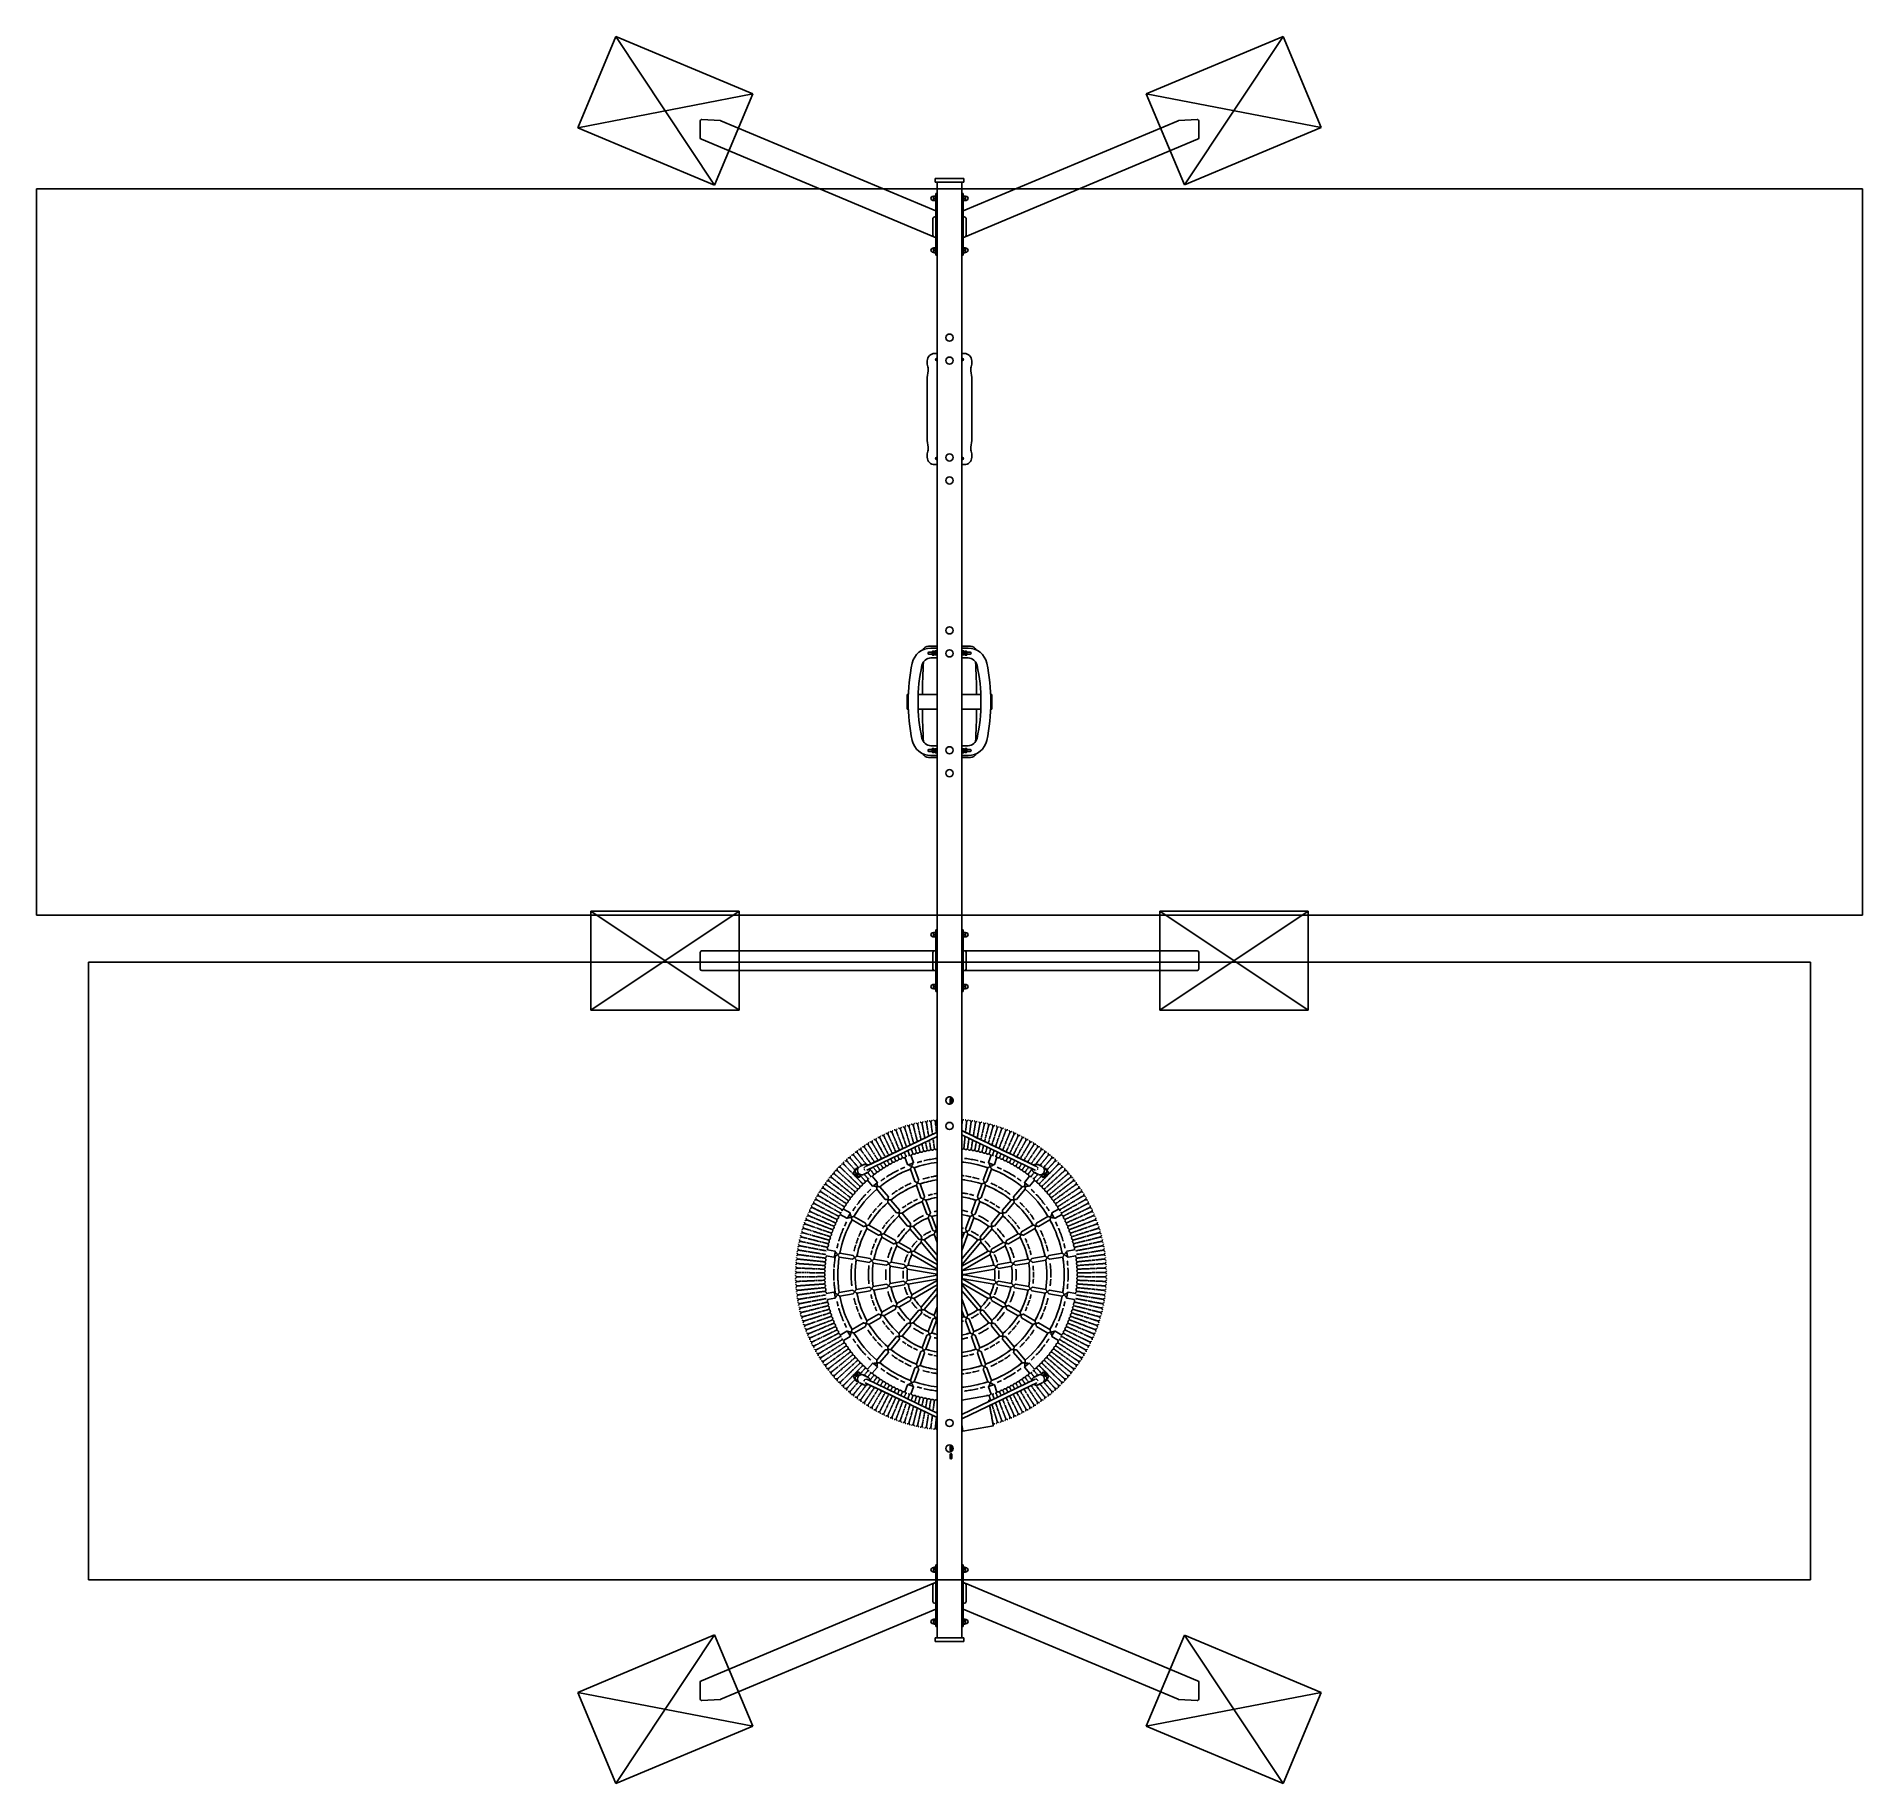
# Model space of a CAD drawing. Extents: x -360 to 379, y -342 to 365.
import ezdxf

# ---------------------------------------------------------------- set-up
doc = ezdxf.new("R2010")
doc.units = 0
doc.layers.get('0').update_dxf_attribs({"linetype": 'CONTINUOUS'})

msp = doc.modelspace()

# ---------------------------------------------------------------- linework, layer by layer
at = {"color": 8, "linetype": 'CONTINUOUS'}
for p, q in [((-125.46, 365.01), (-140.93, 328.12)), ((-85.6, 304.91), (-125.46, 365.01)), ((-70.13, 341.8), (-125.46, 365.01)), ((144.5, 365), (89.17, 341.79)), ((104.63, 304.92), (144.5, 365)), ((159.96, 328.13), (144.5, 365)), ((-140.93, 328.12), (-70.13, 341.8)), ((-70.13, 341.8), (-85.6, 304.91)), ((-85.6, 304.91), (-70.13, 341.8)), ((89.17, 341.79), (159.96, 328.13)), ((89.17, 341.79), (104.63, 304.92)), ((-140.93, 328.12), (-85.6, 304.91)), ((104.63, 304.92), (159.96, 328.13)), ((-359.98, 303.41), (379.02, 303.41)), ((-359.98, 9.41), (-359.98, 303.41)), ((379.02, 9.41), (379.02, 303.41)), ((-359.98, 9.41), (379.02, 9.41)), ((-135.65, -28.99), (-75.65, 11.01)), ((-75.65, 11.01), (-135.65, 11.01)), ((-135.65, 11.01), (-75.65, -28.99)), ((-75.65, 11.01), (-135.65, 11.01)), ((-135.65, 11.01), (-135.65, -28.99)), ((-75.65, -28.99), (-75.65, 11.01)), ((94.69, -28.99), (154.69, 11.01)), ((154.69, -28.99), (94.69, 11.01)), ((154.69, 11.01), (94.69, 11.01)), ((94.69, 11.01), (94.69, -28.99)), ((154.69, 11.01), (154.69, -28.99)), ((154.69, -28.99), (154.69, 11.01)), ((-338.98, -9.59), (358.02, -9.59)), ((-338.98, -259.59), (-338.98, -9.59)), ((358.02, -259.59), (358.02, -9.59)), ((-135.65, -28.99), (-75.65, -28.99)), ((94.69, -28.99), (154.69, -28.99)), ((-338.98, -259.59), (358.02, -259.59)), ((-85.6, -281.89), (-140.93, -305.1)), ((-125.46, -341.99), (-85.6, -281.89)), ((-70.13, -318.78), (-85.6, -281.89)), ((104.63, -281.9), (89.17, -318.77)), ((144.5, -341.98), (104.63, -281.9)), ((159.96, -305.11), (104.63, -281.9)), ((-140.93, -305.1), (-70.13, -318.78)), ((-140.93, -305.1), (-125.46, -341.99)), ((89.17, -318.77), (159.96, -305.11)), ((159.96, -305.11), (144.5, -341.98)), ((144.5, -341.98), (159.96, -305.11)), ((-70.13, -318.78), (-125.46, -341.99)), ((-125.46, -341.99), (-70.13, -318.78)), ((89.17, -318.77), (144.5, -341.98))]:
    msp.add_line(p, q, dxfattribs=at)
at = {"color": 7, "linetype": 'CONTINUOUS'}
for p, q in [((-91.33, 324.02), (-91.33, 330.9)), ((-90.68, 331.47), (-83.3, 331.01)), ((-82.97, 330.91), (-83.07, 330.95)), ((4.02, 294.42), (-82.97, 330.91)), ((102.01, 330.91), (15.02, 294.42)), ((102.11, 330.95), (102.01, 330.91)), ((102.34, 331.01), (109.71, 331.47)), ((110.36, 330.9), (110.36, 324.02)), ((-90.91, 323.42), (-90.87, 323.41)), ((-90.87, 323.41), (3.23, 283.93)), ((15.8, 283.93), (109.91, 323.41)), ((109.91, 323.41), (109.95, 323.42)), ((3.77, 307.51), (3.77, 306.01)), ((3.77, 307.51), (5.27, 307.51)), ((3.77, 306.01), (5.27, 306.01)), ((4.52, -282.99), (4.52, 306.01)), ((5.27, 307.51), (13.77, 307.51)), ((5.27, 306.01), (13.77, 306.01)), ((13.77, 307.51), (15.27, 307.51)), ((13.77, 306.01), (15.27, 306.01)), ((14.52, -282.99), (14.52, 306.01)), ((15.27, 307.51), (15.27, 306.01)), ((3.02, 300.31), (2.82, 300.31)), ((2.82, 298.71), (3.02, 298.71)), ((3.02, 299.88), (3.02, 300.36)), ((3.02, 299.88), (3.02, 299.14)), ((3.02, 299.14), (3.02, 298.66)), ((3.72, 299.51), (3.11, 299.51)), ((3.66, 300.36), (3.17, 300.36)), ((3.66, 298.66), (3.17, 298.66)), ((4.02, 300.51), (3.82, 300.51)), ((3.82, 300.51), (3.82, 298.51)), ((3.82, 298.51), (4.02, 298.51)), ((4.02, 301.51), (4.52, 301.51)), ((4.02, 300.51), (4.02, 301.51)), ((4.02, 300.51), (4.02, 277.51)), ((14.52, 301.51), (15.02, 301.51)), ((15.02, 301.51), (15.02, 300.51)), ((15.22, 300.51), (15.02, 300.51)), ((15.02, 277.51), (15.02, 300.51)), ((15.02, 298.51), (15.22, 298.51)), ((15.22, 299.51), (15.22, 300.51)), ((15.22, 298.51), (15.22, 299.51)), ((15.31, 299.51), (15.92, 299.51)), ((15.37, 300.36), (15.86, 300.36)), ((15.37, 298.66), (15.86, 298.66)), ((16.02, 299.88), (16.02, 300.36)), ((16.22, 300.31), (16.02, 300.31)), ((16.02, 299.14), (16.02, 299.88)), ((16.02, 298.66), (16.02, 299.14)), ((16.02, 298.71), (16.22, 298.71)), ((2.81, 291.42), (2.81, 284.53)), ((4.02, 291.94), (3.47, 291.98)), ((15.56, 291.98), (15.02, 291.94)), ((16.23, 284.53), (16.23, 291.42)), ((3.47, 283.87), (4.02, 283.84)), ((15.02, 283.84), (15.56, 283.87)), ((3.02, 279.31), (2.82, 279.31)), ((2.82, 277.71), (3.02, 277.71)), ((3.09, 279.43), (3.02, 279.36)), ((3.02, 278.88), (3.02, 279.36)), ((3.02, 278.88), (3.02, 278.14)), ((3.02, 278.14), (3.02, 277.66)), ((3.02, 277.66), (3.09, 277.59)), ((3.09, 277.59), (3.17, 277.52)), ((3.72, 278.51), (3.11, 278.51)), ((3.66, 279.5), (3.17, 279.5)), ((3.66, 279.36), (3.17, 279.36)), ((3.66, 277.66), (3.17, 277.66)), ((3.66, 277.52), (3.17, 277.52)), ((3.76, 277.66), (3.66, 277.52)), ((3.82, 279.36), (3.75, 279.43)), ((3.75, 277.59), (3.82, 277.66)), ((4.02, 279.51), (3.82, 279.51)), ((3.82, 279.51), (3.82, 277.51)), ((3.82, 277.51), (4.02, 277.51)), ((4.02, 276.51), (4.02, 277.51)), ((4.52, 276.51), (4.02, 276.51)), ((15.02, 276.51), (14.52, 276.51)), ((15.22, 279.51), (15.02, 279.51)), ((15.02, 277.51), (15.22, 277.51)), ((15.02, 277.51), (15.02, 276.51)), ((15.22, 278.51), (15.22, 279.51)), ((15.29, 279.43), (15.22, 279.36)), ((15.22, 277.51), (15.22, 278.51)), ((15.22, 277.66), (15.29, 277.59)), ((15.29, 277.59), (15.37, 277.52)), ((15.31, 278.51), (15.92, 278.51)), ((15.37, 279.5), (15.86, 279.5)), ((15.37, 279.36), (15.86, 279.36)), ((15.37, 277.66), (15.86, 277.66)), ((15.37, 277.52), (15.86, 277.52)), ((15.96, 277.66), (15.86, 277.52)), ((16.02, 279.36), (15.95, 279.43)), ((15.95, 277.59), (16.02, 277.66)), ((16.02, 278.88), (16.02, 279.36)), ((16.22, 279.31), (16.02, 279.31)), ((16.02, 278.14), (16.02, 278.88)), ((16.02, 277.66), (16.02, 278.14)), ((16.02, 277.71), (16.22, 277.71)), ((3.52, 236.76), (4.52, 236.76)), ((14.52, 236.76), (15.52, 236.76)), ((0.52, 232.42), (0.52, 233.76)), ((4.52, 234.66), (4.27, 234.66)), ((4.27, 233.86), (4.52, 233.86)), ((14.77, 234.66), (14.52, 234.66)), ((14.52, 233.86), (14.77, 233.86)), ((18.52, 233.76), (18.52, 232.42)), ((0.52, 202.35), (0.52, 226.17)), ((18.52, 226.17), (18.52, 202.35)), ((0.52, 194.76), (0.52, 196.1)), ((4.52, 194.66), (4.27, 194.66)), ((4.27, 193.86), (4.52, 193.86)), ((14.77, 194.66), (14.52, 194.66)), ((14.52, 193.86), (14.77, 193.86)), ((18.52, 196.1), (18.52, 194.76)), ((4.52, 191.76), (3.52, 191.76)), ((15.52, 191.76), (14.52, 191.76)), ((1.02, 118.26), (4.52, 118.26)), ((14.52, 118.26), (18.02, 118.26)), ((2.62, 115.86), (1.22, 115.86)), ((1.22, 115.06), (2.94, 115.06)), ((4.52, 117.51), (2.02, 117.51)), ((4.52, 113.51), (2.02, 113.51)), ((2.93, 115.73), (2.66, 115.69)), ((2.7, 115.3), (2.98, 115.33)), ((2.7, 115.3), (2.7, 115.3)), ((3.01, 116.26), (2.74, 116.23)), ((2.94, 115.05), (2.74, 115.03)), ((2.78, 114.63), (3.06, 114.66)), ((2.8, 115.83), (2.96, 115.85)), ((2.84, 115.04), (2.83, 115.06)), ((3.37, 115.06), (3.45, 115.06)), ((3.42, 115.86), (3.38, 115.86)), ((3.92, 115.85), (3.65, 115.81)), ((3.7, 115.42), (3.97, 115.45)), ((3.7, 115.42), (3.7, 115.42)), ((4, 116.38), (3.73, 116.35)), ((3.94, 115.17), (3.73, 115.15)), ((3.78, 115.95), (3.95, 115.97)), ((3.78, 114.75), (4.05, 114.79)), ((3.86, 115.29), (3.97, 115.3)), ((17.02, 117.51), (14.52, 117.51)), ((17.02, 113.51), (14.52, 113.51)), ((14.98, 114.79), (15.26, 114.75)), ((15.31, 116.35), (15.03, 116.38)), ((15.06, 115.45), (15.34, 115.42)), ((15.07, 115.3), (15.18, 115.29)), ((15.08, 115.97), (15.26, 115.95)), ((15.31, 115.15), (15.1, 115.17)), ((15.39, 115.81), (15.11, 115.85)), ((15.34, 115.42), (15.34, 115.42)), ((15.59, 115.06), (15.66, 115.06)), ((15.65, 115.86), (15.61, 115.86)), ((15.97, 114.66), (16.25, 114.63)), ((16.3, 116.23), (16.02, 116.26)), ((16.05, 115.33), (16.33, 115.3)), ((16.08, 115.85), (16.24, 115.83)), ((16.09, 115.06), (17.82, 115.06)), ((16.3, 115.03), (16.09, 115.05)), ((16.38, 115.69), (16.1, 115.73)), ((16.2, 115.06), (16.2, 115.04)), ((16.33, 115.3), (16.33, 115.3)), ((17.82, 115.86), (16.41, 115.86)), ((-7.65, 98.46), (-7.65, 93.06)), ((-7.17, 98.76), (-7.35, 98.76)), ((-2.9, 98.76), (-3.17, 98.76)), ((-2.83, 98.76), (-2.9, 98.76)), ((-0.9, 98.76), (-2.83, 98.76)), ((3.25, 98.76), (-0.9, 98.76)), ((3.25, 98.76), (4.52, 98.76)), ((15.78, 98.76), (14.52, 98.76)), ((15.78, 98.76), (19.93, 98.76)), ((19.93, 98.76), (21.86, 98.76)), ((21.86, 98.76), (21.93, 98.76)), ((21.93, 98.76), (22.2, 98.76)), ((26.21, 98.76), (26.38, 98.76)), ((26.68, 98.46), (26.68, 93.06)), ((-7.35, 92.76), (-7.17, 92.76)), ((-3.17, 92.76), (-2.9, 92.76)), ((-2.9, 92.76), (-2.83, 92.76)), ((-2.83, 92.76), (-0.9, 92.76)), ((-0.9, 92.76), (3.25, 92.76)), ((3.25, 92.76), (4.52, 92.76)), ((15.78, 92.76), (14.52, 92.76)), ((19.93, 92.76), (15.78, 92.76)), ((21.86, 92.76), (19.93, 92.76)), ((21.93, 92.76), (21.86, 92.76)), ((22.2, 92.76), (21.93, 92.76)), ((26.38, 92.76), (26.21, 92.76)), ((2.94, 76.47), (1.22, 76.47)), ((1.22, 75.67), (2.62, 75.67)), ((2.02, 78.01), (4.52, 78.01)), ((2.02, 74.01), (4.52, 74.01)), ((2.66, 75.83), (2.93, 75.8)), ((2.98, 76.19), (2.7, 76.23)), ((2.7, 76.23), (2.7, 76.23)), ((2.74, 76.5), (2.94, 76.47)), ((2.74, 75.3), (3.01, 75.26)), ((3.06, 76.86), (2.78, 76.89)), ((2.96, 75.67), (2.8, 75.69)), ((2.83, 76.47), (2.84, 76.48)), ((3.45, 76.47), (3.37, 76.47)), ((3.38, 75.67), (3.42, 75.67)), ((3.65, 75.71), (3.92, 75.68)), ((3.97, 76.07), (3.7, 76.11)), ((3.7, 76.11), (3.7, 76.11)), ((3.73, 76.37), (3.94, 76.35)), ((3.73, 75.18), (4, 75.14)), ((4.05, 76.74), (3.78, 76.77)), ((3.95, 75.55), (3.78, 75.57)), ((3.97, 76.22), (3.86, 76.24)), ((14.52, 78.01), (17.02, 78.01)), ((14.52, 74.01), (17.02, 74.01)), ((15.26, 76.77), (14.98, 76.74)), ((15.03, 75.14), (15.31, 75.18)), ((15.34, 76.11), (15.06, 76.07)), ((15.18, 76.24), (15.07, 76.22)), ((15.26, 75.57), (15.08, 75.55)), ((15.1, 76.35), (15.31, 76.37)), ((15.11, 75.68), (15.39, 75.71)), ((15.34, 76.11), (15.34, 76.11)), ((15.66, 76.47), (15.59, 76.47)), ((15.61, 75.67), (15.65, 75.67)), ((15.61, 75.6), (15.68, 75.62)), ((16.25, 76.89), (15.97, 76.86)), ((16.02, 75.26), (16.3, 75.3)), ((16.33, 76.23), (16.05, 76.19)), ((16.24, 75.69), (16.08, 75.67)), ((16.09, 76.47), (16.3, 76.5)), ((17.82, 76.47), (16.09, 76.47)), ((16.1, 75.8), (16.38, 75.83)), ((16.2, 76.48), (16.2, 76.47)), ((16.33, 76.23), (16.33, 76.23)), ((16.41, 75.67), (17.82, 75.67)), ((4.52, 73.26), (1.02, 73.26)), ((18.02, 73.26), (14.52, 73.26)), ((3.02, 2.31), (2.82, 2.31)), ((2.82, 0.71), (3.02, 0.71)), ((3.02, 2.36), (3.02, 1.88)), ((3.02, 1.88), (3.02, 1.14)), ((3.02, 1.14), (3.02, 0.66)), ((3.72, 1.51), (3.11, 1.51)), ((3.66, 2.36), (3.17, 2.36)), ((3.66, 0.66), (3.17, 0.66)), ((4.02, 2.51), (3.82, 2.51)), ((3.82, 2.51), (3.82, 1.51)), ((3.82, 1.51), (3.82, 0.51)), ((3.82, 0.51), (4.02, 0.51)), ((4.02, 3.51), (4.52, 3.51)), ((4.02, 2.51), (4.02, 3.51)), ((4.02, 2.51), (4.02, -20.49)), ((14.52, 3.51), (15.02, 3.51)), ((15.02, 3.51), (15.02, 2.51)), ((15.22, 2.51), (15.02, 2.51)), ((15.02, -20.49), (15.02, 2.51)), ((15.02, 0.51), (15.22, 0.51)), ((15.22, 0.51), (15.22, 2.51)), ((15.31, 1.51), (15.92, 1.51)), ((15.37, 2.36), (15.86, 2.36)), ((15.37, 0.66), (15.86, 0.66)), ((16.02, 1.88), (16.02, 2.36)), ((16.22, 2.31), (16.02, 2.31)), ((16.02, 1.14), (16.02, 1.88)), ((16.02, 1.14), (16.02, 0.66)), ((16.02, 0.71), (16.22, 0.71)), ((-91.33, -5.59), (-91.33, -12.39)), ((-90.68, -4.99), (3.47, -4.99)), ((2.81, -5.59), (2.81, -12.39)), ((4.02, -4.99), (3.47, -4.99)), ((15.56, -4.99), (15.02, -4.99)), ((109.71, -4.99), (15.56, -4.99)), ((16.23, -12.39), (16.23, -5.59)), ((110.36, -12.39), (110.36, -5.59)), ((-90.68, -12.99), (3.47, -12.99)), ((3.47, -12.99), (4.02, -12.99)), ((15.02, -12.99), (15.56, -12.99)), ((109.71, -12.99), (15.56, -12.99)), ((3.02, -18.69), (2.82, -18.69)), ((2.82, -20.29), (3.02, -20.29)), ((3.02, -18.64), (3.02, -18.64)), ((3.02, -19.06), (3.02, -18.64)), ((3.02, -19.06), (3.02, -19.8)), ((3.02, -19.8), (3.02, -20.34)), ((3.02, -20.34), (3.02, -20.34)), ((3.72, -19.41), (3.11, -19.41)), ((3.16, -18.6), (3.17, -18.58)), ((3.66, -18.58), (3.17, -18.58)), ((3.66, -18.6), (3.17, -18.6)), ((3.66, -20.29), (3.17, -20.29)), ((3.66, -20.38), (3.17, -20.38)), ((3.66, -20.4), (3.17, -20.4)), ((3.66, -18.58), (3.68, -18.6)), ((3.81, -18.64), (3.8, -18.63)), ((3.82, -18.64), (3.81, -18.64)), ((3.81, -20.34), (3.82, -20.34)), ((4.02, -18.49), (3.82, -18.49)), ((3.82, -18.49), (3.82, -19.49)), ((3.82, -19.49), (3.82, -20.49)), ((3.82, -20.49), (4.02, -20.49)), ((4.02, -21.49), (4.02, -20.49)), ((4.52, -21.49), (4.02, -21.49)), ((15.02, -21.49), (14.52, -21.49)), ((15.22, -18.49), (15.02, -18.49)), ((15.02, -20.49), (15.22, -20.49)), ((15.02, -20.49), (15.02, -21.49)), ((15.22, -20.49), (15.22, -18.49)), ((15.31, -19.49), (15.92, -19.49)), ((15.37, -18.64), (15.86, -18.64)), ((15.37, -20.34), (15.86, -20.34)), ((16.02, -19.12), (16.02, -18.64)), ((16.22, -18.69), (16.02, -18.69)), ((16.02, -19.86), (16.02, -19.12)), ((16.02, -19.86), (16.02, -20.34)), ((16.02, -20.29), (16.22, -20.29)), ((9.82, -65.01), (9.82, -66.44)), ((9.82, -65.03), (9.83, -65.09)), ((9.82, -66.44), (9.82, -66.62)), ((10.42, -66.44), (10.42, -65.01)), ((10.42, -66.62), (10.42, -66.44)), ((9.82, -66.62), (9.82, -66.63)), ((10.42, -66.63), (10.42, -66.62)), ((14.75, -73.78), (14.75, -73.78)), ((4.52, -78.34), (-24.62, -92.36)), ((-23.93, -93.79), (4.52, -80.11)), ((-23.93, -93.8), (4.52, -80.12)), ((-18.81, -80.71), (-18.81, -80.71)), ((-18.65, -80.62), (-18.65, -80.62)), ((-18.45, -81.21), (-18.56, -81)), ((-18.56, -81), (-18.46, -81.19)), ((-18.49, -81.14), (-18.49, -81.14)), ((-18.49, -81.14), (-18.49, -81.14)), ((-17.19, -79.89), (-17.19, -79.89)), ((-17.03, -79.81), (-17.03, -79.81)), ((-16.85, -80.38), (-16.95, -80.19)), ((-16.94, -80.19), (-16.85, -80.39)), ((-16.88, -80.33), (-16.88, -80.33)), ((-16.88, -80.33), (-16.88, -80.33)), ((-16.74, -80.62), (-16.74, -80.62)), ((-15.38, -79.04), (-15.38, -79.04)), ((-15.31, -79.42), (-15.22, -79.63)), ((-15.22, -79.62), (-15.31, -79.43)), ((-15.22, -79.63), (-15.22, -79.63)), ((-14.63, -80.93), (-14.63, -80.93)), ((-13.88, -78.4), (-13.88, -78.4)), ((-13.71, -78.33), (-13.71, -78.33)), ((-13.57, -78.91), (-13.65, -78.71)), ((-13.65, -78.71), (-13.57, -78.91)), ((-13.59, -78.85), (-13.59, -78.85)), ((-13.59, -78.86), (-13.59, -78.86)), ((-13.56, -78.92), (-13.59, -78.86)), ((-13.56, -78.92), (-13.59, -78.86)), ((-13.03, -80.21), (-13.03, -80.21)), ((-12.19, -77.72), (-12.19, -77.72)), ((-11.97, -78.04), (-11.89, -78.25)), ((-11.89, -78.26), (-11.97, -78.04)), ((-11.97, -78.04), (-11.97, -78.04)), ((-11.92, -78.19), (-11.92, -78.19)), ((-11.91, -78.19), (-11.91, -78.19)), ((-10.31, -77.04), (-10.31, -77.04)), ((-10.2, -77.63), (-10.28, -77.43)), ((-10.27, -77.42), (-10.2, -77.63)), ((-10.22, -77.57), (-10.22, -77.57)), ((-10.22, -77.57), (-10.22, -77.57)), ((-9.21, -80.49), (-8.96, -81.2)), ((-8.76, -76.53), (-8.76, -76.53)), ((-8.58, -76.47), (-8.58, -76.47)), ((-8.49, -77.07), (-8.56, -76.86)), ((-8.55, -76.86), (-8.49, -77.07)), ((-8.51, -77.01), (-8.51, -77.01)), ((-8.51, -77.01), (-8.51, -77.01)), ((-8.4, -77.35), (-8.4, -77.35)), ((-7.02, -76), (-7.02, -76)), ((-6.84, -75.95), (-6.84, -75.95)), ((-6.77, -76.55), (-6.83, -76.34)), ((-6.82, -76.34), (-6.77, -76.56)), ((-5.94, -79.46), (-5.94, -79.46)), ((-5.26, -75.53), (-5.26, -75.53)), ((-5.09, -75.48), (-5.09, -75.48)), ((-5.02, -76.1), (-5.09, -75.87)), ((-5.08, -75.87), (-5.03, -76.08)), ((-5.04, -76.02), (-5.04, -76.02)), ((-5.04, -76.02), (-5.04, -76.02)), ((-4.69, -77.43), (-4.69, -77.43)), ((-4.22, -79.28), (-4.22, -79.28)), ((-3.5, -75.11), (-3.5, -75.11)), ((-3.28, -75.66), (-3.33, -75.45)), ((-3.32, -75.07), (-3.32, -75.07)), ((-3.32, -75.45), (-3.28, -75.67)), ((-3.22, -75.92), (-3.22, -75.92)), ((-2.68, -78.38), (-2.68, -78.38)), ((-1.72, -74.74), (-1.72, -74.74)), ((-1.51, -75.31), (-1.56, -75.09)), ((-1.55, -75.09), (-1.51, -75.31)), ((-1.54, -74.7), (-1.54, -74.7)), ((-1.53, -75.24), (-1.53, -75.24)), ((-1.52, -75.24), (-1.52, -75.24)), ((-0.95, -78.26), (-0.95, -78.26)), ((-0.51, -80.57), (-0.47, -80.74)), ((0.07, -74.42), (0.07, -74.42)), ((0.26, -74.99), (0.22, -74.78)), ((0.23, -74.77), (0.26, -74.99)), ((0.25, -74.39), (0.25, -74.39)), ((0.26, -75), (0.26, -75)), ((0.49, -76.41), (0.49, -76.41)), ((1.87, -74.15), (1.87, -74.15)), ((2.04, -74.73), (2.01, -74.51)), ((2.01, -74.51), (2.04, -74.73)), ((2.03, -74.67), (2.03, -74.67)), ((2.03, -74.67), (2.03, -74.67)), ((2.05, -74.13), (2.05, -74.13)), ((2.63, -79.2), (2.63, -79.25)), ((3.83, -74.52), (3.8, -74.3)), ((3.81, -74.3), (3.83, -74.52)), ((3.85, -74.78), (3.85, -74.78)), ((3.86, -73.92), (3.86, -73.92)), ((4.11, -77.29), (4.11, -77.29)), ((4.2, -78.16), (4.23, -78.48)), ((4.4, -80.17), (4.41, -80.25)), ((4.51, -81.21), (4.52, -81.27)), ((14.52, -75.67), (14.52, -75.67)), ((44.86, -92.36), (14.52, -77.76)), ((14.52, -79.53), (44.17, -93.79)), ((14.52, -79.54), (44.17, -93.8)), ((14.61, -74.36), (14.63, -74.15)), ((14.63, -74.15), (14.61, -74.37)), ((14.62, -74.3), (14.62, -74.3)), ((14.62, -74.3), (14.62, -74.3)), ((16.38, -73.92), (16.38, -73.92)), ((16.43, -74.3), (16.41, -74.52)), ((16.41, -74.52), (16.43, -74.3)), ((16.41, -74.46), (16.41, -74.46)), ((16.41, -74.46), (16.41, -74.46)), ((16.43, -74.3), (16.43, -74.3)), ((17.6, -79.25), (17.66, -78.79)), ((18.02, -76.03), (18.02, -76.03)), ((18.18, -74.13), (18.18, -74.13)), ((18.23, -74.51), (18.2, -74.73)), ((18.2, -74.73), (18.22, -74.51)), ((18.2, -74.67), (18.2, -74.67)), ((18.2, -74.67), (18.2, -74.67)), ((18.36, -74.15), (18.36, -74.15)), ((19.17, -80), (19.18, -79.9)), ((19.46, -78.22), (19.46, -78.22)), ((19.77, -76.29), (19.77, -76.29)), ((19.98, -74.39), (19.98, -74.39)), ((19.98, -74.99), (20.01, -74.77)), ((20.01, -74.78), (19.98, -75)), ((19.99, -74.93), (19.99, -74.93)), ((19.99, -74.93), (19.99, -74.93)), ((20.16, -74.42), (20.16, -74.42)), ((21.79, -75.09), (21.75, -75.31)), ((21.75, -75.31), (21.79, -75.09)), ((21.77, -74.7), (21.77, -74.7)), ((21.95, -74.74), (21.95, -74.74)), ((23.51, -75.66), (23.56, -75.45)), ((23.56, -75.45), (23.51, -75.67)), ((23.52, -75.61), (23.52, -75.61)), ((23.53, -75.61), (23.53, -75.61)), ((23.73, -75.11), (23.73, -75.11)), ((24.46, -79.25), (24.46, -79.25)), ((24.94, -77.36), (24.94, -77.36)), ((25.32, -75.87), (25.26, -76.08)), ((25.26, -76.1), (25.31, -75.87)), ((25.28, -76.02), (25.28, -76.02)), ((25.28, -76.02), (25.28, -76.02)), ((25.32, -75.48), (25.32, -75.48)), ((25.5, -75.53), (25.5, -75.53)), ((27.07, -76.34), (27, -76.56)), ((27, -76.55), (27.06, -76.34)), ((27.02, -76.49), (27.02, -76.49)), ((27.02, -76.49), (27.02, -76.49)), ((28.8, -76.86), (28.72, -77.07)), ((28.73, -77.07), (28.79, -76.86)), ((28.99, -76.53), (28.99, -76.53)), ((30.44, -77.63), (30.51, -77.42)), ((30.51, -77.43), (30.44, -77.63)), ((30.46, -77.57), (30.46, -77.57)), ((30.46, -77.57), (30.46, -77.57)), ((30.55, -77.04), (30.55, -77.04)), ((30.72, -77.1), (30.72, -77.1)), ((32.21, -78.04), (32.13, -78.25)), ((32.13, -78.25), (32.2, -78.04)), ((32.15, -78.19), (32.15, -78.19)), ((32.15, -78.19), (32.15, -78.19)), ((32.25, -77.66), (32.25, -77.66)), ((32.42, -77.72), (32.42, -77.72)), ((33.8, -78.91), (33.88, -78.71)), ((33.89, -78.71), (33.8, -78.91)), ((33.82, -78.85), (33.82, -78.85)), ((33.83, -78.86), (33.83, -78.86)), ((33.94, -78.33), (33.94, -78.33)), ((34.11, -78.4), (34.11, -78.4)), ((35.45, -79.62), (35.54, -79.42)), ((35.55, -79.43), (35.45, -79.63)), ((35.48, -79.57), (35.48, -79.57)), ((35.48, -79.57), (35.48, -79.57)), ((35.55, -79.43), (35.55, -79.43)), ((37.08, -80.4), (37.18, -80.19)), ((37.18, -80.19), (37.09, -80.39)), ((37.11, -80.33), (37.11, -80.33)), ((37.11, -80.33), (37.11, -80.33)), ((37.43, -79.89), (37.43, -79.89)), ((38.69, -81.2), (38.79, -81)), ((38.8, -81), (38.69, -81.19)), ((38.89, -80.62), (38.89, -80.62)), ((39.05, -80.71), (39.05, -80.71)), ((-29.42, -87.7), (-29.42, -87.7)), ((-29.27, -87.59), (-29.27, -87.59)), ((-28.97, -88.1), (-29.11, -87.94)), ((-29.1, -87.93), (-28.97, -88.11)), ((-27.99, -86.57), (-27.99, -86.57)), ((-27.85, -86.46), (-27.85, -86.46)), ((-27.69, -86.81), (-27.56, -86.99)), ((-27.55, -87), (-27.69, -86.82)), ((-27.6, -86.94), (-27.6, -86.94)), ((-27.59, -86.94), (-27.59, -86.94)), ((-26.24, -85.74), (-26.11, -85.92)), ((-26.11, -85.92), (-26.24, -85.74)), ((-26.24, -85.74), (-26.24, -85.74)), ((-24.9, -84.34), (-24.9, -84.34)), ((-24.76, -84.7), (-24.63, -84.89)), ((-24.64, -84.88), (-24.76, -84.7)), ((-24.67, -84.83), (-24.67, -84.83)), ((-24.67, -84.83), (-24.67, -84.83)), ((-24.52, -88.12), (-24.52, -88.12)), ((-23.53, -83.44), (-23.53, -83.44)), ((-23.38, -83.34), (-23.38, -83.34)), ((-23.25, -83.71), (-23.13, -83.9)), ((-23.13, -83.9), (-23.25, -83.71)), ((-23.07, -87.19), (-23.07, -87.19)), ((-22.35, -85.13), (-22.35, -85.13)), ((-21.99, -82.48), (-21.99, -82.48)), ((-21.83, -82.39), (-21.83, -82.39)), ((-21.6, -82.95), (-21.72, -82.76)), ((-21.71, -82.76), (-21.6, -82.95)), ((-20.86, -84.19), (-20.86, -84.19)), ((-20.41, -81.57), (-20.41, -81.57)), ((-20.25, -81.48), (-20.25, -81.48)), ((-20.15, -81.85), (-20.04, -82.06)), ((-20.04, -82.05), (-20.15, -81.86)), ((-20.07, -81.99), (-20.07, -81.99)), ((-20.07, -81.99), (-20.07, -81.99)), ((-18.56, -84.7), (-18.2, -85.36)), ((-17.1, -83.81), (-16.75, -84.47)), ((-15.64, -82.89), (-15.64, -82.89)), ((-12.92, -88.5), (-12.87, -88.6)), ((-12.25, -86.24), (-12.19, -86.38)), ((-10.81, -85.57), (-10.76, -85.69)), ((-8.51, -88.57), (-7.44, -91.5)), ((-8.51, -88.58), (-7.44, -91.5)), ((-7.89, -88.15), (-8.29, -88.3)), ((-8.04, -88.11), (-8.18, -88.16)), ((-8.18, -88.16), (-8.15, -88.25)), ((-8.18, -88.16), (-8.15, -88.25)), ((-8.05, -88.11), (-8.16, -88.04)), ((-7.35, -85.83), (-7.33, -85.9)), ((-6.5, -87.65), (-7.04, -87.85)), ((-6.76, -87.53), (-6.81, -87.66)), ((-6.68, -87.61), (-6.81, -87.66)), ((-6.76, -87.52), (-6.76, -87.52)), ((-6.64, -87.7), (-6.68, -87.61)), ((-6.64, -87.7), (-6.68, -87.61)), ((-5.09, -90.65), (-6.16, -87.72)), ((-5.09, -90.65), (-6.16, -87.72)), ((-5.34, -87.05), (-5.34, -87.05)), ((-3.91, -86.62), (-3.91, -86.63)), ((-2.01, -81.4), (-1.99, -81.47)), ((-1.63, -83.08), (-1.54, -83.5)), ((0.45, -85.59), (0.45, -85.59)), ((4.52, -85.33), (4.45, -85.36)), ((14.56, -85.28), (14.52, -85.27)), ((24.68, -84.73), (24.76, -84.46)), ((26.39, -87.72), (25.33, -90.65)), ((26.39, -87.72), (25.33, -90.65)), ((26.17, -85.17), (26.18, -85.15)), ((27.14, -87.8), (26.74, -87.65)), ((26.91, -87.61), (26.88, -87.7)), ((26.91, -87.61), (26.88, -87.7)), ((26.94, -87.62), (26.91, -87.61)), ((27.04, -87.66), (26.99, -87.53)), ((27.68, -91.5), (28.74, -88.57)), ((27.68, -91.5), (28.74, -88.58)), ((28.52, -88.3), (27.99, -88.11)), ((28.42, -88.16), (28.28, -88.11)), ((28.4, -88.04), (28.29, -88.11)), ((28.38, -88.25), (28.42, -88.16)), ((28.38, -88.25), (28.42, -88.16)), ((29.56, -85), (29.57, -84.96)), ((31.75, -87.87), (31.77, -87.84)), ((33.15, -88.52), (33.16, -88.5)), ((38.09, -82.36), (38.09, -82.36)), ((39.64, -83.19), (39.64, -83.19)), ((40.28, -82.05), (40.38, -81.85)), ((40.39, -81.86), (40.28, -82.05)), ((40.31, -81.99), (40.31, -81.99)), ((40.31, -81.99), (40.31, -81.99)), ((40.49, -81.48), (40.49, -81.48)), ((40.65, -81.57), (40.65, -81.57)), ((41.17, -84.07), (41.17, -84.07)), ((41.61, -86.65), (41.61, -86.65)), ((41.83, -82.96), (41.95, -82.76)), ((41.95, -82.76), (41.84, -82.95)), ((42.06, -82.39), (42.06, -82.39)), ((42.22, -82.48), (42.22, -82.48)), ((42.66, -85.01), (42.66, -85.01)), ((43.49, -83.71), (43.37, -83.89)), ((43.37, -83.89), (43.48, -83.71)), ((43.4, -83.84), (43.4, -83.84)), ((43.4, -83.84), (43.4, -83.84)), ((43.61, -83.34), (43.61, -83.34)), ((43.77, -83.44), (43.77, -83.44)), ((44.14, -85.97), (44.14, -85.97)), ((45, -84.7), (44.87, -84.88)), ((44.88, -84.88), (44.99, -84.7)), ((45, -84.7), (45, -84.7)), ((45.13, -84.34), (45.13, -84.34)), ((45.58, -86.98), (45.58, -86.98)), ((46.35, -85.91), (46.47, -85.74)), ((46.48, -85.74), (46.35, -85.92)), ((46.38, -85.86), (46.38, -85.86)), ((46.39, -85.87), (46.39, -85.87)), ((46.47, -85.74), (46.47, -85.74)), ((46.48, -85.74), (46.48, -85.74)), ((47.79, -86.99), (47.92, -86.81)), ((47.93, -86.82), (47.79, -86.99)), ((47.83, -86.94), (47.83, -86.94)), ((47.83, -86.94), (47.83, -86.94)), ((48.08, -86.46), (48.08, -86.46)), ((48.23, -86.57), (48.23, -86.57)), ((49.2, -88.11), (49.34, -87.93)), ((49.35, -87.94), (49.2, -88.11)), ((49.24, -88.06), (49.24, -88.06)), ((49.24, -88.06), (49.24, -88.06)), ((49.65, -87.7), (49.65, -87.7)), ((-37.22, -95.3), (-37.22, -95.3)), ((-37.1, -95.16), (-37.1, -95.16)), ((-36.71, -95.62), (-36.88, -95.48)), ((-36.87, -95.48), (-36.71, -95.62)), ((-36.75, -95.58), (-36.75, -95.58)), ((-36.75, -95.58), (-36.75, -95.58)), ((-36.01, -93.94), (-36.01, -93.94)), ((-35.89, -93.81), (-35.89, -93.81)), ((-35.67, -94.13), (-35.51, -94.28)), ((-35.51, -94.28), (-35.67, -94.13)), ((-35.56, -94.24), (-35.56, -94.24)), ((-35.56, -94.24), (-35.56, -94.24)), ((-34.77, -92.62), (-34.77, -92.62)), ((-34.64, -92.49), (-34.64, -92.49)), ((-34.43, -92.81), (-34.27, -92.97)), ((-34.28, -92.97), (-34.43, -92.82)), ((-33.35, -91.21), (-33.35, -91.21)), ((-33.26, -93.95), (-33.26, -93.95)), ((-33, -91.7), (-33.16, -91.54)), ((-33.15, -91.54), (-33, -91.7)), ((-33.05, -91.65), (-33.05, -91.65)), ((-33.04, -91.65), (-33.04, -91.65)), ((-32.16, -90.08), (-32.16, -90.08)), ((-32.03, -89.96), (-32.03, -89.96)), ((-32.01, -92.71), (-32.01, -92.71)), ((-31.69, -90.46), (-31.84, -90.3)), ((-31.84, -90.3), (-31.69, -90.47)), ((-30.81, -88.87), (-30.81, -88.87)), ((-30.73, -91.51), (-30.73, -91.51)), ((-30.34, -89.27), (-30.49, -89.1)), ((-30.49, -89.1), (-30.34, -89.27)), ((-30.49, -89.1), (-30.49, -89.1)), ((-30.39, -89.22), (-30.39, -89.22)), ((-30.39, -89.22), (-30.39, -89.22)), ((-30.16, -89.48), (-30.16, -89.48)), ((-28.85, -93.56), (-28.6, -93.84)), ((-28.73, -95.47), (-28.71, -95.46)), ((-28.43, -95.97), (-28.43, -96.36)), ((-28.41, -93.29), (-28.42, -93.31)), ((-28.42, -93.3), (-28.42, -93.29)), ((-28.36, -95.41), (-28.36, -95.41)), ((-28.03, -95.85), (-28.3, -95.89)), ((-28.04, -95.46), (-28.21, -95.49)), ((-28.06, -93.19), (-27.89, -93.18)), ((-27.69, -95.45), (-28.04, -95.46)), ((-27.92, -93.33), (-27.89, -93.18)), ((-27.89, -93.18), (-27.89, -93.18)), ((-27.85, -93.02), (-27.84, -93.02)), ((-27.83, -93.02), (-27.59, -93.01)), ((-27.78, -93.22), (-27.78, -93.22)), ((-27.78, -95.88), (-27.78, -95.88)), ((-27.69, -95.75), (-27.76, -95.85)), ((-27.43, -92.91), (-27.6, -93.02)), ((-27.24, -95.45), (-27.6, -95.68)), ((-27.39, -95.45), (-27.52, -95.45)), ((-27.4, -92.86), (-27.4, -92.87)), ((-27.39, -92.68), (-27.32, -92.77)), ((-25.1, -91.53), (-26.8, -92.35)), ((-25.1, -91.54), (-26.8, -92.35)), ((-26.39, -95.69), (-26.48, -95.72)), ((-26.39, -95.69), (-26.48, -95.72)), ((-26.31, -95.63), (-26.29, -95.61)), ((-25.89, -91.88), (-25.87, -91.9)), ((-25.72, -89.39), (-25.72, -89.39)), ((-25.29, -95.5), (-23.59, -94.68)), ((-25.28, -95.5), (-23.59, -94.69)), ((-25.05, -95.39), (-25.04, -95.4)), ((-24.82, -93.59), (-24.82, -93.59)), ((-24.58, -93.78), (-24.56, -93.79)), ((-24.32, -93.85), (-24.28, -93.87)), ((-24.13, -91.42), (-24.16, -91.42)), ((-21.18, -95.3), (-21.18, -95.3)), ((-20.86, -90.45), (-20.81, -90.52)), ((-16.35, -91.74), (-16.35, -91.75)), ((-14.94, -91.19), (-14.94, -91.19)), ((-14.31, -89.17), (-14.18, -89.42)), ((-11.03, -88.96), (-11.03, -88.96)), ((-10.93, -89.19), (-10.93, -89.19)), ((-10.38, -95.14), (-9.61, -94.77)), ((-7.89, -93.99), (-6.3, -93.33)), ((-7.25, -91.64), (-7.25, -91.64)), ((-6.99, -91.55), (-6.96, -91.54)), ((-6.95, -91.54), (-6.84, -91.83)), ((-6.95, -91.54), (-6.84, -91.83)), ((-6.79, -91.85), (-6.79, -91.85)), ((-6.64, -91.42), (-5.45, -90.99)), ((-6.46, -92), (-6.44, -92.01)), ((-6.3, -93.33), (-4.45, -98.41)), ((-6.3, -93.33), (-4.45, -98.41)), ((-5.48, -92.46), (-5.43, -92.48)), ((-5.34, -91.28), (-5.44, -90.99)), ((-5.34, -91.28), (-5.44, -90.99)), ((-5.16, -92.61), (-5.09, -92.64)), ((-5.04, -92.66), (-4.94, -92.71)), ((-4.91, -92.73), (-4.84, -92.76)), ((-4.81, -92.77), (-4.79, -92.78)), ((-4.79, -92.78), (-3.15, -92.26)), ((-2.95, -97.86), (-4.79, -92.78)), ((-2.95, -97.86), (-4.79, -92.78)), ((-1.33, -91.76), (-0.5, -91.54)), ((14.67, -88.92), (14.52, -88.91)), ((14.52, -90.52), (15.38, -90.6)), ((20.73, -91.54), (21.56, -91.76)), ((25.03, -92.78), (23.18, -97.86)), ((25.03, -92.78), (23.18, -97.86)), ((23.38, -92.26), (25.03, -92.78)), ((24.68, -98.41), (26.53, -93.33)), ((24.68, -98.41), (26.53, -93.33)), ((25.05, -92.77), (25.03, -92.78)), ((25.14, -92.73), (25.08, -92.76)), ((25.38, -90.87), (25.45, -90.91)), ((25.68, -90.99), (25.58, -91.28)), ((25.68, -90.99), (25.58, -91.28)), ((25.99, -91.1), (27.08, -91.5)), ((26.53, -93.33), (28.13, -93.99)), ((26.69, -92), (26.67, -92.01)), ((27.08, -91.83), (27.18, -91.54)), ((27.08, -91.83), (27.18, -91.54)), ((27.27, -91.57), (27.28, -91.57)), ((29.85, -94.77), (30.62, -95.14)), ((34.52, -89.21), (34.54, -89.17)), ((38.15, -89.13), (38.16, -89.11)), ((43.82, -94.68), (45.52, -95.5)), ((43.82, -94.69), (45.52, -95.5)), ((44.81, -93.78), (44.8, -93.79)), ((45.01, -92.46), (45.01, -92.46)), ((45.03, -95.69), (45.29, -95.39)), ((45.06, -93.59), (45.06, -93.59)), ((47.04, -92.35), (45.34, -91.53)), ((47.03, -92.35), (45.34, -91.54)), ((46.53, -95.61), (46.54, -95.63)), ((46.72, -95.72), (46.63, -95.69)), ((46.73, -95.72), (46.63, -95.69)), ((47.47, -95.45), (47.46, -95.43)), ((47.84, -95.68), (47.47, -95.44)), ((47.86, -95.45), (47.53, -95.46)), ((47.64, -92.87), (47.63, -92.86)), ((47.64, -94.83), (47.64, -94.82)), ((47.84, -93.02), (47.66, -92.91)), ((47.86, -93.03), (47.84, -93.02)), ((47.91, -93.07), (47.88, -93.05)), ((48.27, -95.46), (47.91, -95.45)), ((47.94, -95.78), (47.91, -95.73)), ((48.13, -93.18), (48.3, -93.19)), ((48.13, -93.18), (48.13, -93.18)), ((48.13, -93.18), (48.15, -93.35)), ((48.5, -95.49), (48.28, -95.46)), ((48.7, -95.54), (48.58, -95.51)), ((48.61, -95.41), (48.68, -95.42)), ((48.65, -93.31), (48.65, -93.29)), ((48.65, -93.29), (48.65, -93.3)), ((48.67, -96.36), (48.67, -95.97)), ((48.86, -95.76), (48.71, -95.8)), ((48.81, -95.44), (48.96, -95.47)), ((48.83, -93.84), (49.16, -93.48)), ((48.96, -95.47), (49.11, -95.51)), ((50.73, -89.1), (50.58, -89.26)), ((50.58, -89.26), (50.72, -89.1)), ((50.62, -89.22), (50.62, -89.22)), ((50.62, -89.22), (50.62, -89.22)), ((50.9, -88.75), (50.9, -88.75)), ((51.04, -88.87), (51.04, -88.87)), ((51.04, -91.43), (51.04, -91.43)), ((51.92, -90.46), (52.07, -90.3)), ((52.08, -90.3), (51.92, -90.47)), ((51.97, -90.41), (51.97, -90.41)), ((51.97, -90.42), (51.97, -90.42)), ((52.26, -89.96), (52.26, -89.96)), ((52.4, -90.08), (52.4, -90.08)), ((53.23, -91.7), (53.39, -91.54)), ((53.39, -91.54), (53.24, -91.7)), ((53.28, -91.65), (53.28, -91.65)), ((53.28, -91.65), (53.28, -91.65)), ((53.59, -91.21), (53.59, -91.21)), ((53.72, -91.33), (53.72, -91.33)), ((54.5, -92.98), (54.67, -92.81)), ((54.67, -92.82), (54.51, -92.97)), ((54.55, -92.92), (54.55, -92.92)), ((54.56, -92.93), (54.56, -92.93)), ((54.78, -95.17), (54.78, -95.17)), ((54.87, -92.49), (54.87, -92.49)), ((55, -92.62), (55, -92.62)), ((55.74, -94.28), (55.91, -94.13)), ((55.91, -94.13), (55.74, -94.28)), ((55.79, -94.24), (55.79, -94.24)), ((55.79, -94.24), (55.79, -94.24)), ((56.12, -93.81), (56.12, -93.81)), ((56.25, -93.94), (56.25, -93.94)), ((56.32, -96.16), (56.58, -95.93)), ((56.94, -95.62), (57.11, -95.48)), ((57.11, -95.48), (56.94, -95.62)), ((56.99, -95.58), (56.99, -95.58)), ((56.99, -95.58), (56.99, -95.58)), ((57.33, -95.16), (57.33, -95.16)), ((57.45, -95.3), (57.45, -95.3)), ((-42.63, -102.59), (-42.63, -102.59)), ((-42.53, -102.44), (-42.53, -102.44)), ((-42.08, -102.83), (-42.26, -102.72)), ((-42.26, -102.72), (-42.07, -102.84)), ((-42.13, -102.8), (-42.13, -102.8)), ((-42.13, -102.8), (-42.13, -102.8)), ((-41.78, -103.03), (-41.78, -103.03)), ((-41.27, -101.21), (-41.09, -101.33)), ((-41.09, -101.33), (-41.27, -101.21)), ((-41.27, -101.21), (-41.27, -101.21)), ((-40.04, -99.87), (-40.24, -99.73)), ((-40.24, -99.73), (-40.24, -99.73)), ((-40.23, -99.73), (-40.05, -99.86)), ((-40.23, -99.73), (-40.23, -99.73)), ((-39.93, -102.12), (-39.9, -102.14)), ((-39.51, -98.12), (-39.51, -98.12)), ((-38.98, -98.42), (-39.16, -98.28)), ((-39.15, -98.28), (-38.97, -98.42)), ((-39.15, -98.28), (-39.15, -98.28)), ((-39.03, -98.38), (-39.03, -98.38)), ((-39.03, -98.38), (-39.03, -98.38)), ((-38.89, -100.7), (-38.89, -100.7)), ((-38.38, -96.7), (-38.38, -96.7)), ((-37.86, -97.01), (-38.04, -96.87)), ((-38.03, -96.86), (-37.86, -97.01)), ((-38.03, -96.86), (-38.03, -96.86)), ((-37.91, -96.96), (-37.91, -96.96)), ((-37.91, -96.96), (-37.91, -96.96)), ((-36.57, -100.27), (-35.97, -100.72)), ((-35.57, -98.87), (-34.99, -99.34)), ((-34.39, -97.62), (-33.82, -98.12)), ((-33.34, -96.27), (-33.34, -96.27)), ((-33.24, -100.77), (-33.21, -100.79)), ((-33.17, -100.83), (-32.63, -101.27)), ((-32.03, -101.76), (-31.99, -101.78)), ((-28.78, -102.47), (-28.78, -102.47)), ((-28.49, -96.34), (-28.43, -96.41)), ((-27.91, -96.57), (-27.79, -96.52)), ((-27.75, -96.61), (-27.91, -96.57)), ((-27.89, -96.23), (-27.89, -96.23)), ((-27.89, -96.47), (-27.89, -96.5)), ((-27.77, -96.28), (-27.87, -96.32)), ((-27.77, -96.28), (-27.87, -96.32)), ((-27.79, -96.52), (-27.51, -96.52)), ((-27.78, -96.14), (-27.78, -96.14)), ((-27.78, -96.49), (-27.77, -96.28)), ((-27.77, -96.5), (-27.77, -96.28)), ((-27.77, -96.34), (-27.74, -96.35)), ((-27.77, -96.35), (-27.74, -96.35)), ((-27.48, -96.6), (-27.75, -96.61)), ((-27.74, -96.52), (-27.74, -96.59)), ((-27.74, -96.52), (-27.74, -96.57)), ((-27.48, -96.6), (-27.74, -96.59)), ((-27.51, -96.52), (-27.36, -96.56)), ((-27.51, -96.52), (-27.36, -96.56)), ((-27.36, -96.56), (-27.48, -96.6)), ((-27.36, -96.56), (-27.48, -96.6)), ((-27.18, -96.36), (-26.78, -96.1)), ((-27.02, -96.25), (-27.02, -96.28)), ((-27.02, -96.25), (-27.02, -96.28)), ((-26.83, -96.36), (-26.83, -96.14)), ((-23.63, -97.81), (-21.63, -100.2)), ((-23.63, -97.81), (-21.63, -100.2)), ((-23.19, -97.2), (-23.52, -97.48)), ((-23.36, -97.22), (-23.49, -97.19)), ((-23.36, -97.21), (-23.47, -97.3)), ((-23.47, -97.3), (-23.41, -97.38)), ((-23.47, -97.3), (-23.41, -97.38)), ((-22.06, -96.26), (-22.5, -96.62)), ((-22.35, -96.23), (-22.35, -96.36)), ((-22.24, -96.28), (-22.35, -96.37)), ((-22.18, -96.35), (-22.24, -96.28)), ((-22.18, -96.35), (-22.24, -96.28)), ((-19.71, -98.59), (-21.72, -96.2)), ((-19.71, -98.59), (-21.72, -96.2)), ((-21.2, -102.69), (-19.93, -101.52)), ((-21.16, -100.06), (-20.96, -100.3)), ((-21.16, -100.06), (-20.96, -100.3)), ((-21.14, -100.05), (-19.94, -99.04)), ((-20.54, -100.33), (-20.51, -100.33)), ((-19.93, -99.04), (-19.78, -98.91)), ((-19.73, -99.27), (-19.93, -99.03)), ((-19.73, -99.27), (-19.93, -99.03)), ((-19.93, -101.52), (-16.46, -105.66)), ((-19.93, -101.52), (-16.46, -105.66)), ((-19.69, -98.82), (-19.67, -98.74)), ((-18.73, -100.49), (-18.7, -100.49)), ((-18.7, -100.49), (-17.34, -99.44)), ((-15.23, -104.63), (-18.7, -100.49)), ((-15.23, -104.63), (-18.7, -100.49)), ((-15.8, -98.34), (-15.09, -97.86)), ((-10.72, -103.37), (-10.26, -103.08)), ((-8.28, -101.94), (-7.8, -101.68)), ((-5.42, -100.54), (-3.9, -99.91)), ((-4.4, -98.43), (-4.4, -98.43)), ((-4.07, -98.58), (-4.04, -98.59)), ((-3.9, -99.91), (-2.05, -104.99)), ((-3.9, -99.91), (-2.05, -104.99)), ((-2.65, -99.24), (-2.53, -99.3)), ((-2.52, -99.3), (-2.45, -99.34)), ((-2.42, -99.35), (-2.4, -99.36)), ((-2.4, -99.36), (-0.82, -98.87)), ((-0.55, -104.44), (-2.4, -99.36)), ((-0.55, -104.44), (-2.4, -99.36)), ((1.73, -98.21), (2.26, -98.1)), ((15.19, -97.63), (15.73, -97.71)), ((17.97, -98.1), (18.51, -98.21)), ((22.63, -99.36), (20.79, -104.44)), ((22.63, -99.36), (20.79, -104.44)), ((21.06, -98.87), (22.63, -99.36)), ((22.29, -104.99), (24.14, -99.91)), ((22.29, -104.99), (24.14, -99.91)), ((22.68, -99.34), (22.68, -99.34)), ((24.14, -99.91), (25.66, -100.54)), ((24.44, -98.52), (24.55, -98.47)), ((24.67, -98.41), (24.68, -98.41)), ((28.04, -101.68), (28.51, -101.94)), ((30.49, -103.08), (30.96, -103.37)), ((35.33, -97.86), (36.03, -98.34)), ((38.94, -100.49), (35.47, -104.63)), ((38.94, -100.49), (35.47, -104.63)), ((36.69, -105.66), (40.17, -101.52)), ((36.69, -105.66), (40.17, -101.52)), ((37.57, -99.44), (38.94, -100.49)), ((39.39, -100.45), (39.56, -100.44)), ((39.93, -98.82), (39.97, -98.87)), ((41.95, -96.2), (39.95, -98.59)), ((41.95, -96.2), (39.95, -98.59)), ((40.17, -99.03), (39.97, -99.27)), ((40.17, -99.03), (39.97, -99.27)), ((40.1, -98.97), (40.17, -99.04)), ((40.17, -101.52), (41.44, -102.69)), ((40.18, -99.04), (41.38, -100.05)), ((41.18, -100.3), (41.19, -100.3)), ((41.19, -100.3), (41.39, -100.06)), ((41.19, -100.3), (41.39, -100.06)), ((41.86, -100.2), (43.87, -97.81)), ((41.86, -100.2), (43.87, -97.81)), ((42.63, -96.53), (42.3, -96.26)), ((42.48, -96.28), (42.42, -96.35)), ((42.48, -96.28), (42.42, -96.35)), ((42.59, -96.37), (42.48, -96.28)), ((42.59, -96.36), (42.58, -96.23)), ((43.76, -97.48), (43.32, -97.11)), ((43.73, -97.19), (43.6, -97.22)), ((43.71, -97.3), (43.6, -97.21)), ((43.64, -97.38), (43.71, -97.3)), ((43.64, -97.38), (43.71, -97.3)), ((47.02, -96.1), (47.41, -96.36)), ((47.07, -96.14), (47.07, -96.36)), ((47.26, -96.28), (47.25, -96.25)), ((47.26, -96.28), (47.25, -96.25)), ((47.62, -96.54), (47.84, -96.51)), ((47.62, -96.54), (47.84, -96.51)), ((47.64, -96.59), (47.62, -96.54)), ((47.64, -96.59), (47.62, -96.54)), ((47.89, -96.61), (47.64, -96.59)), ((47.89, -96.61), (47.64, -96.59)), ((47.84, -96.51), (48.09, -96.53)), ((48.12, -96.58), (47.89, -96.61)), ((48.01, -96.14), (48.01, -96.14)), ((48.09, -96.33), (48.07, -96.29)), ((48.07, -96.29), (48.08, -96.45)), ((48.09, -96.33), (48.07, -96.29)), ((48.07, -96.29), (48.07, -96.51)), ((48.08, -96.46), (48.08, -96.49)), ((48.09, -96.53), (48.12, -96.58)), ((48.1, -96.49), (48.1, -96.47)), ((58.27, -96.87), (58.09, -97.01)), ((58.1, -97.01), (58.27, -96.86)), ((58.15, -96.96), (58.15, -96.96)), ((58.15, -96.96), (58.15, -96.96)), ((58.5, -96.56), (58.5, -96.56)), ((58.62, -96.7), (58.62, -96.7)), ((59.39, -98.28), (59.22, -98.41)), ((59.22, -98.41), (59.39, -98.28)), ((59.23, -100.62), (59.23, -100.62)), ((59.26, -98.38), (59.26, -98.38)), ((59.27, -98.38), (59.27, -98.38)), ((59.63, -97.98), (59.63, -97.98)), ((59.74, -98.12), (59.74, -98.12)), ((60.24, -102.07), (60.24, -102.07)), ((60.29, -99.86), (60.47, -99.73)), ((60.47, -99.73), (60.29, -99.86)), ((60.34, -99.82), (60.34, -99.82)), ((60.34, -99.82), (60.34, -99.82)), ((60.83, -99.58), (60.83, -99.58)), ((61.51, -101.21), (61.32, -101.33)), ((61.33, -101.33), (61.5, -101.21)), ((61.87, -101.07), (61.87, -101.07)), ((62.5, -102.72), (62.31, -102.84)), ((62.32, -102.83), (62.5, -102.72)), ((62.36, -102.8), (62.36, -102.8)), ((62.37, -102.8), (62.37, -102.8)), ((62.77, -102.44), (62.77, -102.44)), ((62.86, -102.59), (62.86, -102.59)), ((-46.93, -110.59), (-46.93, -110.59)), ((-46.85, -110.43), (-46.85, -110.43)), ((-46.35, -110.75), (-46.55, -110.67)), ((-46.54, -110.66), (-46.34, -110.75)), ((-46.4, -110.73), (-46.4, -110.73)), ((-46.4, -110.73), (-46.4, -110.73)), ((-45.78, -109.02), (-45.58, -109.12)), ((-45.78, -109.02), (-45.78, -109.02)), ((-45.59, -109.12), (-45.78, -109.03)), ((-45.26, -107.16), (-45.26, -107.16)), ((-44.78, -107.51), (-44.97, -107.41)), ((-44.97, -107.41), (-44.78, -107.51)), ((-44.83, -107.48), (-44.83, -107.48)), ((-44.83, -107.48), (-44.83, -107.48)), ((-44.49, -105.72), (-44.49, -105.72)), ((-44.4, -105.56), (-44.4, -105.56)), ((-43.93, -105.93), (-44.12, -105.82)), ((-44.11, -105.82), (-43.92, -105.93)), ((-43.58, -104.14), (-43.58, -104.14)), ((-43.49, -103.99), (-43.49, -103.99)), ((-43.21, -104.25), (-43.02, -104.37)), ((-43.03, -104.37), (-43.21, -104.26)), ((-43.08, -104.34), (-43.08, -104.34)), ((-43.07, -104.34), (-43.07, -104.34)), ((-42.76, -104.53), (-42.76, -104.53)), ((-42.63, -106.65), (-42.63, -106.65)), ((-42.17, -106.91), (-41.58, -107.24)), ((-42.1, -108.91), (-42.1, -108.91)), ((-42.06, -104.94), (-41.58, -105.23)), ((-40.47, -105.89), (-39.83, -106.27)), ((-39.49, -104.48), (-39.49, -104.48)), ((-36.44, -104.49), (-35.82, -104.91)), ((-35.2, -110.79), (-35.19, -110.8)), ((-34.88, -103.6), (-34.85, -103.61)), ((-34.02, -109.74), (-33.98, -109.86)), ((-33.91, -109.75), (-33.98, -109.87)), ((-33.75, -109.67), (-33.96, -110.04)), ((-33.82, -109.8), (-33.91, -109.75)), ((-33.82, -109.8), (-33.91, -109.75)), ((-33.76, -108.13), (-33.52, -108.29)), ((-33.67, -106.37), (-33.64, -106.39)), ((-30.74, -111.06), (-33.44, -109.5)), ((-30.74, -111.06), (-33.44, -109.5)), ((-33.33, -108.41), (-33.32, -108.41)), ((-33.25, -108.46), (-33.24, -108.46)), ((-33.2, -106.69), (-32.9, -106.89)), ((-32.63, -107.07), (-32.62, -107.08)), ((-31.17, -104.41), (-30.94, -104.59)), ((-30.67, -104.79), (-30.67, -104.79)), ((-27.14, -109.48), (-26.65, -108.79)), ((-23.15, -104.62), (-22.55, -104.01)), ((-18.85, -110.29), (-18.49, -109.88)), ((-16.64, -108), (-15.43, -106.89)), ((-16.04, -105.69), (-16.01, -105.7)), ((-15.43, -106.89), (-11.96, -111.02)), ((-15.43, -106.89), (-11.96, -111.02)), ((-14.23, -105.86), (-14.2, -105.86)), ((-14.2, -105.86), (-12.89, -104.86)), ((-10.73, -110), (-14.2, -105.86)), ((-10.73, -110), (-14.2, -105.86)), ((-9.7, -111.22), (-8.6, -110.39)), ((-7.17, -109.42), (-6.74, -109.13)), ((-4.81, -108.01), (-4.34, -107.78)), ((-2.77, -107.03), (-1.51, -106.49)), ((-2.01, -105.01), (-1.85, -105.08)), ((-1.51, -106.49), (0.34, -111.57)), ((-1.51, -106.49), (0.34, -111.57)), ((-0.4, -105.75), (-0.29, -105.8)), ((0, -105.94), (1.32, -105.54)), ((1.84, -111.02), (0, -105.94)), ((1.84, -111.02), (0, -105.94)), ((2.99, -105.11), (3.5, -104.99)), ((14.52, -104.6), (14.54, -104.6)), ((16.73, -104.99), (17.24, -105.11)), ((20.24, -105.94), (18.39, -111.02)), ((20.24, -105.94), (18.39, -111.02)), ((18.92, -105.54), (20.24, -105.94)), ((19.89, -111.57), (21.74, -106.49)), ((19.89, -111.57), (21.74, -106.49)), ((20.29, -105.92), (20.29, -105.92)), ((21.74, -106.49), (23.01, -107.03)), ((22.04, -105.1), (22.15, -105.05)), ((22.27, -104.99), (22.29, -104.99)), ((24.57, -107.78), (25.04, -108.01)), ((26.97, -109.13), (27.41, -109.42)), ((28.84, -110.39), (29.94, -111.22)), ((34.44, -105.86), (30.97, -110)), ((34.44, -105.86), (30.97, -110)), ((32.19, -111.02), (35.67, -106.89)), ((32.19, -111.02), (35.67, -106.89)), ((33.13, -104.86), (34.44, -105.86)), ((34.89, -105.81), (35.06, -105.8)), ((35.67, -106.89), (36.88, -108)), ((36.68, -105.66), (36.69, -105.66)), ((38.72, -109.88), (39.08, -110.29)), ((42.79, -104.01), (43.39, -104.62)), ((46.88, -108.79), (47.38, -109.48)), ((53.67, -109.5), (50.98, -111.06)), ((53.68, -109.5), (50.98, -111.06)), ((53.38, -104.85), (53.42, -104.82)), ((54.2, -110.04), (53.98, -109.67)), ((54.14, -109.75), (54.06, -109.8)), ((54.14, -109.75), (54.06, -109.8)), ((54.22, -109.87), (54.14, -109.75)), ((54.21, -109.86), (54.26, -109.74)), ((54.27, -106.12), (54.31, -106.09)), ((55.94, -108.74), (55.98, -108.71)), ((56.72, -110.08), (56.75, -110.06)), ((59.55, -104.59), (59.55, -104.59)), ((61.07, -105.67), (61.07, -105.67)), ((61.2, -103.55), (61.2, -103.55)), ((61.93, -107.17), (61.93, -107.17)), ((62.13, -105.04), (62.13, -105.04)), ((62.75, -108.69), (62.75, -108.69)), ((63.01, -106.57), (63.01, -106.57)), ((63.25, -104.38), (63.44, -104.25)), ((63.45, -104.26), (63.26, -104.37)), ((63.72, -103.99), (63.72, -103.99)), ((63.82, -104.14), (63.82, -104.14)), ((63.85, -108.12), (63.85, -108.12)), ((64.16, -105.93), (64.35, -105.82)), ((64.35, -105.82), (64.16, -105.93)), ((64.21, -105.9), (64.21, -105.9)), ((64.21, -105.9), (64.21, -105.9)), ((64.63, -105.56), (64.63, -105.56)), ((64.72, -105.72), (64.72, -105.72)), ((65, -107.52), (65.21, -107.41)), ((65.21, -107.41), (65.01, -107.51)), ((65.08, -109.48), (65.39, -109.33)), ((65.5, -107.16), (65.5, -107.16)), ((65.58, -107.32), (65.58, -107.32)), ((65.81, -109.13), (66.02, -109.02)), ((66.02, -109.03), (65.82, -109.12)), ((65.88, -109.09), (65.88, -109.09)), ((65.88, -109.09), (65.88, -109.09)), ((66.32, -108.78), (66.32, -108.78)), ((66.4, -108.94), (66.4, -108.94)), ((66.58, -110.75), (66.78, -110.66)), ((66.78, -110.67), (66.58, -110.75)), ((66.64, -110.73), (66.64, -110.73)), ((66.64, -110.73), (66.64, -110.73)), ((67.16, -110.59), (67.16, -110.59)), ((-49.5, -117.39), (-49.5, -117.39)), ((-49.45, -117.21), (-49.45, -117.21)), ((-48.89, -117.48), (-49.12, -117.42)), ((-49.11, -117.41), (-48.9, -117.48)), ((-48.93, -115.66), (-48.93, -115.66)), ((-48.87, -115.49), (-48.87, -115.49)), ((-48.55, -115.69), (-48.34, -115.77)), ((-48.32, -115.78), (-48.55, -115.7)), ((-48.4, -115.75), (-48.4, -115.75)), ((-48.4, -115.75), (-48.4, -115.75)), ((-48.31, -113.95), (-48.31, -113.95)), ((-48.25, -113.78), (-48.25, -113.78)), ((-48.06, -117.75), (-47.58, -117.9)), ((-47.93, -114), (-47.72, -114.08)), ((-47.72, -114.08), (-47.93, -114)), ((-47.64, -112.26), (-47.64, -112.26)), ((-47.57, -112.09), (-47.57, -112.09)), ((-47.06, -112.4), (-47.26, -112.32)), ((-47.26, -112.32), (-47.06, -112.41)), ((-47.12, -112.38), (-47.12, -112.38)), ((-47.12, -112.38), (-47.12, -112.38)), ((-46.4, -114.58), (-46.4, -114.58)), ((-44.18, -113.6), (-43.49, -113.88)), ((-43.91, -115.53), (-43.9, -115.53)), ((-43.65, -111.96), (-43.65, -111.96)), ((-43.42, -117.48), (-42.73, -117.72)), ((-42.44, -116.09), (-41.76, -116.35)), ((-40.9, -113.2), (-40.87, -113.21)), ((-39.48, -113.83), (-39.44, -113.85)), ((-39.31, -117.28), (-39.3, -117.28)), ((-39.29, -112.17), (-39.25, -112.19)), ((-38.83, -117.46), (-38.46, -117.6)), ((-38.57, -112.52), (-38.06, -112.76)), ((-38.07, -111), (-38.04, -111.02)), ((-37.93, -117.81), (-37.93, -117.81)), ((-37.5, -113.03), (-37.47, -113.05)), ((-37.11, -114.9), (-36.92, -114.98)), ((-35.49, -112.35), (-35.49, -112.35)), ((-34.64, -111.01), (-34.77, -111.04)), ((-34.64, -111.01), (-34.71, -111.13)), ((-34.71, -111.13), (-34.62, -111.18)), ((-34.71, -111.13), (-34.62, -111.18)), ((-34.48, -110.94), (-34.7, -111.31)), ((-34.69, -111.66), (-31.99, -113.22)), ((-34.69, -111.66), (-31.99, -113.22)), ((-31.91, -117.9), (-31.55, -117.12)), ((-31.76, -113.2), (-31.72, -113.15)), ((-31.59, -112.93), (-31.33, -113.08)), ((-31.59, -112.93), (-31.33, -113.08)), ((-31.58, -112.92), (-30.8, -111.56)), ((-31.06, -113.01), (-31.02, -113)), ((-30.93, -112.97), (-30.9, -112.97)), ((-30.79, -111.55), (-30.78, -111.53)), ((-30.53, -111.7), (-30.79, -111.55)), ((-30.53, -111.7), (-30.79, -111.55)), ((-30.74, -115.41), (-29.94, -113.88)), ((-30.69, -111.37), (-30.68, -111.36)), ((-29.94, -113.88), (-25.26, -116.59)), ((-29.94, -113.88), (-25.26, -116.59)), ((-29.53, -112.6), (-29.46, -112.58)), ((-29.41, -112.57), (-29.3, -112.54)), ((-29.16, -112.5), (-29.14, -112.5)), ((-29.14, -112.5), (-28.21, -111.04)), ((-24.46, -115.2), (-29.14, -112.5)), ((-24.46, -115.2), (-29.14, -112.5)), ((-25, -116.51), (-24.96, -116.5)), ((-24.86, -116.47), (-24.83, -116.47)), ((-24.63, -118.85), (-23.88, -117.39)), ((-23.88, -117.39), (-19.2, -120.09)), ((-23.88, -117.39), (-19.2, -120.09)), ((-23.47, -116.1), (-23.35, -116.07)), ((-23.34, -116.07), (-23.22, -116.04)), ((-23.1, -116), (-23.08, -116)), ((-23.08, -116), (-22.19, -114.61)), ((-18.4, -118.7), (-23.08, -116)), ((-18.4, -118.7), (-23.08, -116)), ((-20.66, -112.47), (-20.32, -112.04)), ((-15.25, -116.94), (-14.94, -116.52)), ((-13.51, -114.81), (-13.15, -114.43)), ((-11.94, -113.19), (-10.93, -112.25)), ((-11.5, -111.06), (-11.46, -111.06)), ((-10.93, -112.25), (-7.46, -116.39)), ((-10.93, -112.25), (-7.46, -116.39)), ((-6.23, -115.36), (-9.7, -111.22)), ((-6.23, -115.36), (-9.7, -111.22)), ((-7.41, -118.56), (-6.43, -117.61)), ((-7, -116.42), (-6.96, -116.43)), ((-6.43, -117.61), (-2.95, -121.75)), ((-6.43, -117.61), (-2.95, -121.75)), ((-5.93, -116.51), (-5.91, -116.52)), ((-5.22, -116.58), (-5.2, -116.59)), ((-5.2, -116.59), (-4.1, -115.78)), ((-1.73, -120.73), (-5.2, -116.59)), ((-1.73, -120.73), (-5.2, -116.59)), ((-0.36, -113.62), (0.89, -113.07)), ((0.39, -111.59), (0.54, -111.66)), ((0.89, -113.07), (2.74, -118.15)), ((0.89, -113.07), (2.74, -118.15)), ((1.73, -112.21), (1.75, -112.21)), ((2.14, -112.4), (2.24, -112.45)), ((2.26, -112.46), (2.34, -112.5)), ((2.37, -112.51), (2.39, -112.52)), ((2.39, -112.52), (3.71, -112.14)), ((4.24, -117.6), (2.39, -112.52)), ((4.24, -117.6), (2.39, -112.52)), ((2.79, -118.17), (2.94, -118.24)), ((4.52, -117.52), (4.24, -117.6)), ((17.84, -112.52), (16, -117.6)), ((17.84, -112.52), (16, -117.6)), ((16.53, -112.14), (17.84, -112.52)), ((17.25, -118.26), (17.36, -118.21)), ((17.37, -118.21), (17.46, -118.17)), ((17.48, -118.16), (17.5, -118.15)), ((17.5, -118.15), (19.35, -113.07)), ((17.5, -118.15), (19.35, -113.07)), ((17.89, -112.5), (17.89, -112.5)), ((19.35, -113.07), (20.6, -113.62)), ((19.53, -111.73), (19.59, -111.7)), ((19.65, -111.68), (19.75, -111.63)), ((19.88, -111.57), (19.89, -111.57)), ((25.44, -116.59), (21.96, -120.73)), ((25.44, -116.59), (21.96, -120.73)), ((23.19, -121.75), (26.66, -117.61)), ((23.19, -121.75), (26.66, -117.61)), ((24.33, -115.78), (25.44, -116.59)), ((25.89, -116.54), (26.06, -116.52)), ((29.94, -111.22), (26.47, -115.36)), ((29.94, -111.22), (26.47, -115.36)), ((26.66, -117.61), (27.65, -118.56)), ((26.96, -116.44), (27.04, -116.44)), ((27.67, -116.39), (27.69, -116.39)), ((27.69, -116.39), (31.16, -112.25)), ((27.69, -116.39), (31.16, -112.25)), ((30.39, -111.18), (30.56, -111.16)), ((30.96, -111.12), (31.07, -111.12)), ((31.16, -112.25), (32.17, -113.19)), ((31.5, -111.08), (31.54, -111.08)), ((32.17, -111.03), (32.19, -111.02)), ((33.38, -114.43), (33.74, -114.81)), ((35.18, -116.52), (35.49, -116.94)), ((43.31, -116), (38.63, -118.7)), ((43.31, -116), (38.63, -118.7)), ((39.43, -120.09), (44.11, -117.39)), ((39.43, -120.09), (44.11, -117.39)), ((40.55, -112.04), (40.89, -112.47)), ((42.42, -114.61), (43.31, -116)), ((43.58, -116.07), (43.62, -116.08)), ((43.75, -116.11), (43.79, -116.12)), ((44.11, -117.39), (44.87, -118.85)), ((49.38, -112.5), (44.7, -115.2)), ((49.38, -112.5), (44.7, -115.2)), ((45.11, -116.48), (45.2, -116.5)), ((45.24, -116.51), (45.35, -116.55)), ((45.48, -116.58), (45.5, -116.59)), ((45.5, -116.59), (50.18, -113.88)), ((45.5, -116.59), (50.18, -113.88)), ((48.45, -111.04), (49.38, -112.5)), ((49.64, -112.57), (49.68, -112.58)), ((49.81, -112.61), (49.85, -112.62)), ((50.18, -113.88), (50.97, -115.41)), ((51.03, -111.55), (50.76, -111.7)), ((51.03, -111.55), (50.76, -111.7)), ((50.88, -111.26), (50.88, -111.26)), ((50.92, -111.36), (50.92, -111.36)), ((50.92, -111.36), (50.93, -111.37)), ((51.02, -111.53), (51.03, -111.55)), ((51.04, -111.56), (51.81, -112.9)), ((51.18, -112.98), (51.26, -113)), ((51.3, -113.01), (51.42, -113.04)), ((51.54, -113.08), (51.56, -113.08)), ((51.56, -113.08), (51.83, -112.93)), ((51.56, -113.08), (51.83, -112.93)), ((51.79, -117.12), (52.14, -117.9)), ((52.23, -113.22), (54.92, -111.66)), ((52.23, -113.22), (54.93, -111.66)), ((54.93, -111.31), (54.72, -110.94)), ((54.86, -111.18), (54.94, -111.13)), ((54.86, -111.18), (54.94, -111.13)), ((54.94, -111.13), (54.87, -111.01)), ((55, -111.04), (54.88, -111.01)), ((57.45, -111.45), (57.49, -111.43)), ((58.15, -112.83), (58.19, -112.82)), ((58.81, -114.24), (58.85, -114.22)), ((59.42, -115.67), (59.46, -115.65)), ((59.99, -117.11), (60.03, -117.09)), ((62.18, -110.88), (62.2, -110.87)), ((64.75, -117.1), (64.78, -117.09)), ((64.94, -113.38), (64.94, -113.38)), ((65.58, -114.98), (65.58, -114.98)), ((65.83, -111.09), (66.15, -110.95)), ((67.5, -112.32), (67.29, -112.41)), ((67.3, -112.4), (67.5, -112.32)), ((67.35, -112.38), (67.35, -112.38)), ((67.35, -112.38), (67.35, -112.38)), ((67.81, -112.09), (67.81, -112.09)), ((67.88, -112.26), (67.88, -112.26)), ((68.16, -114), (67.95, -114.08)), ((67.95, -114.08), (68.16, -114)), ((68.02, -114.06), (68.02, -114.06)), ((68.02, -114.06), (68.02, -114.06)), ((68.16, -114), (68.16, -114)), ((68.35, -117.73), (68.69, -117.62)), ((68.48, -113.78), (68.48, -113.78)), ((68.78, -115.7), (68.57, -115.77)), ((68.58, -115.77), (68.78, -115.69)), ((68.63, -115.75), (68.63, -115.75)), ((68.63, -115.75), (68.63, -115.75)), ((68.78, -115.69), (68.78, -115.69)), ((69.35, -117.42), (69.13, -117.48)), ((69.14, -117.48), (69.35, -117.41)), ((69.17, -115.66), (69.17, -115.66)), ((69.68, -117.21), (69.68, -117.21)), ((69.74, -117.39), (69.74, -117.39)), ((-51.27, -124.43), (-51.27, -124.43)), ((-50.9, -122.65), (-50.9, -122.65)), ((-50.88, -124.41), (-50.67, -124.46)), ((-50.88, -124.41), (-50.88, -124.41)), ((-50.67, -124.46), (-50.88, -124.42)), ((-50.86, -122.48), (-50.86, -122.48)), ((-50.52, -122.64), (-50.29, -122.7)), ((-50.3, -122.69), (-50.52, -122.65)), ((-50.49, -120.88), (-50.49, -120.88)), ((-50.44, -120.71), (-50.44, -120.71)), ((-50.1, -120.88), (-49.88, -120.94)), ((-49.89, -120.94), (-50.1, -120.89)), ((-50.02, -119.13), (-50.02, -119.13)), ((-49.97, -118.95), (-49.97, -118.95)), ((-49.63, -119.14), (-49.42, -119.2)), ((-49.41, -119.21), (-49.63, -119.15)), ((-49.48, -119.19), (-49.48, -119.19)), ((-49.48, -119.19), (-49.48, -119.19)), ((-49.25, -124.73), (-49.25, -124.73)), ((-48.98, -121.17), (-48.49, -121.3)), ((-48.89, -123.01), (-48.89, -123.01)), ((-48.11, -119.58), (-48.11, -119.58)), ((-46.64, -125.23), (-46.62, -125.23)), ((-46.32, -123.58), (-46.27, -123.59)), ((-46.28, -120.09), (-46.28, -120.09)), ((-45.94, -121.94), (-45.89, -121.95)), ((-45.1, -125.52), (-44.41, -125.65)), ((-45.04, -118.7), (-44.99, -118.71)), ((-44.14, -120.7), (-44.09, -120.72)), ((-43.68, -122.51), (-43.66, -122.51)), ((-43.53, -119.17), (-42.85, -119.39)), ((-42.72, -121.1), (-42.66, -121.12)), ((-41.94, -121.33), (-41.39, -121.48)), ((-41.5, -124.64), (-41.47, -124.65)), ((-41.48, -119.82), (-40.92, -119.99)), ((-40.97, -124.76), (-40.62, -124.84)), ((-40.8, -121.65), (-40.76, -121.66)), ((-40.62, -123.28), (-40.27, -123.37)), ((-40.33, -120.18), (-40.31, -120.19)), ((-39.83, -120.34), (-39.48, -120.45)), ((-39.17, -120.55), (-39.15, -120.55)), ((-38.78, -119.09), (-38.58, -119.16)), ((-34, -123.83), (-33.77, -123.01)), ((-26.88, -124.42), (-26.71, -123.9)), ((-25.92, -121.76), (-25.72, -121.25)), ((-19.36, -124.17), (-19.15, -123.69)), ((-19.14, -120.07), (-18.99, -120.03)), ((-18.44, -122.12), (-17.81, -120.89)), ((-17.81, -120.89), (-13.13, -123.59)), ((-17.81, -120.89), (-13.13, -123.59)), ((-17.44, -119.61), (-17.32, -119.58)), ((-17.01, -119.5), (-16.26, -118.35)), ((-12.33, -122.2), (-17.01, -119.5)), ((-12.33, -122.2), (-17.01, -119.5)), ((-13.08, -123.57), (-12.92, -123.53)), ((-12.35, -125.62), (-11.75, -124.39)), ((-11.75, -124.39), (-7.07, -127.09)), ((-11.75, -124.39), (-7.07, -127.09)), ((-11.34, -123.1), (-11.24, -123.08)), ((-11.22, -123.07), (-11.11, -123.04)), ((-10.97, -123.01), (-10.95, -123)), ((-10.95, -123), (-10.19, -121.87)), ((-6.27, -125.7), (-10.95, -123)), ((-6.27, -125.7), (-10.95, -123)), ((-3.72, -124.92), (-3.29, -124.4)), ((-2.62, -123.68), (-1.93, -122.98)), ((-2.49, -121.79), (-2.46, -121.79)), ((-1.93, -122.98), (4.52, -130.66)), ((-1.93, -122.98), (4.52, -130.66)), ((-1.43, -121.88), (-1.41, -121.88)), ((-0.72, -121.95), (-0.7, -121.95)), ((-0.7, -121.95), (0.11, -121.39)), ((4.52, -128.17), (-0.7, -121.95)), ((4.52, -128.17), (-0.7, -121.95)), ((0.93, -120.86), (1.52, -120.52)), ((2.39, -120.07), (3.28, -119.65)), ((3.28, -119.65), (4.52, -123.04)), ((3.28, -119.65), (4.52, -123.04)), ((14.52, -118.86), (15.45, -119.1)), ((15.45, -119.1), (14.52, -121.66)), ((15.45, -119.1), (14.52, -121.66)), ((14.52, -126.34), (16.95, -119.65)), ((14.52, -126.34), (16.95, -119.65)), ((20.93, -121.95), (14.52, -129.6)), ((20.93, -121.95), (14.52, -129.6)), ((14.52, -132.09), (22.16, -122.98)), ((14.52, -132.09), (22.16, -122.98)), ((15.49, -119.08), (15.5, -119.08)), ((16.84, -118.44), (16.87, -118.43)), ((16.95, -119.65), (17.85, -120.07)), ((17.13, -118.31), (17.22, -118.27)), ((18.71, -120.52), (19.31, -120.86)), ((20.12, -121.39), (20.93, -121.95)), ((21.39, -121.9), (21.6, -121.88)), ((22.16, -122.98), (22.86, -123.68)), ((22.47, -121.81), (22.54, -121.8)), ((23.17, -121.76), (23.19, -121.75)), ((23.52, -124.4), (23.96, -124.92)), ((31.18, -123), (26.5, -125.7)), ((31.18, -123), (26.5, -125.7)), ((27.3, -127.09), (31.98, -124.39)), ((27.3, -127.09), (31.98, -124.39)), ((30.42, -121.87), (31.18, -123)), ((31.62, -123.11), (31.66, -123.12)), ((31.98, -124.39), (32.59, -125.62)), ((37.25, -119.5), (32.57, -122.2)), ((37.25, -119.5), (32.57, -122.2)), ((32.66, -123.39), (32.74, -123.41)), ((32.98, -123.48), (33.05, -123.5)), ((33.17, -123.53), (33.22, -123.54)), ((33.35, -123.58), (33.37, -123.59)), ((33.37, -123.59), (38.05, -120.89)), ((33.37, -123.59), (38.05, -120.89)), ((36.49, -118.35), (37.25, -119.5)), ((37.52, -119.57), (37.56, -119.58)), ((37.69, -119.61), (37.72, -119.62)), ((38.05, -120.89), (38.67, -122.12)), ((38.76, -119.9), (38.79, -119.91)), ((39.04, -119.97), (39.14, -120)), ((39.17, -120.01), (39.28, -120.04)), ((39.39, -123.69), (39.6, -124.17)), ((39.41, -120.08), (39.43, -120.09)), ((45.96, -121.25), (46.16, -121.76)), ((46.94, -123.9), (47.11, -124.42)), ((54, -123.01), (54.23, -123.83)), ((58.88, -119.14), (58.89, -119.13)), ((59.36, -120.56), (59.36, -120.56)), ((60.01, -123.49), (60.02, -123.49)), ((60.52, -118.57), (60.57, -118.55)), ((60.54, -124.91), (60.79, -124.85)), ((63.15, -122.7), (63.19, -122.69)), ((63.25, -122.68), (63.9, -122.51)), ((66.59, -123.57), (66.61, -123.56)), ((66.71, -118.25), (66.71, -118.25)), ((66.93, -125.22), (66.95, -125.21)), ((66.95, -121.74), (66.95, -121.74)), ((67.2, -119.9), (67.2, -119.9)), ((67.65, -121.57), (68.28, -121.41)), ((68.05, -123.25), (68.05, -123.25)), ((68.4, -124.94), (68.4, -124.94)), ((68.84, -121.26), (68.84, -121.26)), ((69.62, -124.7), (69.62, -124.7)), ((69.65, -119.2), (69.87, -119.14)), ((69.87, -119.15), (69.65, -119.21)), ((69.66, -121.06), (69.66, -121.06)), ((69.72, -119.19), (69.72, -119.19)), ((69.72, -119.19), (69.72, -119.19)), ((69.87, -119.15), (69.87, -119.15)), ((70.09, -124.61), (70.44, -124.55)), ((70.11, -120.95), (70.33, -120.88)), ((70.34, -120.89), (70.12, -120.94)), ((70.18, -120.93), (70.18, -120.93)), ((70.18, -120.93), (70.18, -120.93)), ((70.2, -118.95), (70.2, -118.95)), ((70.54, -122.69), (70.75, -122.64)), ((70.75, -122.65), (70.54, -122.69)), ((70.6, -122.68), (70.6, -122.68)), ((70.6, -122.68), (70.6, -122.68)), ((70.68, -120.71), (70.68, -120.71)), ((70.72, -120.88), (70.72, -120.88)), ((71.12, -124.42), (70.89, -124.46)), ((70.9, -124.46), (71.12, -124.41)), ((71.1, -122.48), (71.1, -122.48)), ((71.14, -122.65), (71.14, -122.65)), ((71.5, -124.43), (71.5, -124.43)), ((-52.19, -131.46), (-52.19, -131.46)), ((-52.05, -129.83), (-52.05, -129.83)), ((-51.84, -128.02), (-51.84, -128.02)), ((-51.82, -127.84), (-51.82, -127.84)), ((-51.82, -131.57), (-51.6, -131.59)), ((-51.6, -131.59), (-51.82, -131.58)), ((-51.67, -129.77), (-51.45, -129.8)), ((-51.67, -129.77), (-51.67, -129.77)), ((-51.45, -129.8), (-51.67, -129.78)), ((-51.67, -131.59), (-51.67, -131.59)), ((-51.67, -131.59), (-51.67, -131.59)), ((-51.58, -126.22), (-51.58, -126.22)), ((-51.55, -126.04), (-51.55, -126.04)), ((-51.46, -127.98), (-51.24, -128.01)), ((-51.24, -128.01), (-51.46, -127.98)), ((-51.44, -129.8), (-51.44, -129.8)), ((-51.3, -128), (-51.3, -128)), ((-51.3, -128), (-51.3, -128)), ((-51.2, -126.19), (-50.98, -126.23)), ((-50.96, -126.23), (-51.2, -126.2)), ((-51.04, -126.22), (-51.04, -126.22)), ((-51.04, -126.22), (-51.04, -126.22)), ((-50.98, -128.04), (-50.98, -128.04)), ((-50.03, -129.94), (-50.03, -129.94)), ((-49.84, -126.41), (-49.3, -126.5)), ((-49.16, -128.28), (-48.48, -128.37)), ((-48.85, -130.06), (-48.13, -130.14)), ((-48.47, -131.82), (-47.78, -131.87)), ((-48.02, -126.71), (-48.02, -126.71)), ((-47.71, -131.88), (-47.03, -131.92)), ((-47.37, -130.22), (-47.35, -130.22)), ((-47.24, -126.83), (-46.58, -126.94)), ((-46.6, -130.29), (-45.88, -130.37)), ((-45.81, -130.37), (-45.08, -130.45)), ((-45.4, -132.04), (-44.71, -132.09)), ((-45.06, -127.18), (-45.01, -127.19)), ((-44.96, -127.2), (-44.28, -127.31)), ((-44.36, -125.66), (-44.34, -125.67)), ((-43.98, -132.15), (-43.94, -132.15)), ((-41.95, -130.77), (-41.57, -130.81)), ((-41.81, -126.15), (-41.79, -126.16)), ((-41.27, -126.25), (-40.91, -126.32)), ((-41.02, -130.86), (-41.02, -130.86)), ((-40.97, -127.84), (-40.77, -127.88)), ((-40.64, -127.9), (-40.64, -127.9)), ((-40.37, -126.43), (-40.37, -126.43)), ((-40.34, -128.46), (-37.27, -129)), ((-40.34, -128.46), (-37.27, -129)), ((-36.84, -126.54), (-39.91, -126)), ((-36.84, -126.54), (-39.91, -126)), ((-37, -128.59), (-36.69, -128.65)), ((-37, -128.59), (-36.69, -128.65)), ((-36.99, -128.58), (-36.72, -127.03)), ((-36.72, -127.02), (-36.72, -127)), ((-36.42, -127.07), (-36.72, -127.02)), ((-36.42, -127.07), (-36.72, -127.02)), ((-36.68, -126.7), (-36.68, -126.7)), ((-36.68, -126.81), (-36.68, -126.8)), ((-36.68, -126.82), (-36.68, -126.81)), ((-36.65, -128.62), (-36.65, -128.61)), ((-35.46, -127.78), (-35.42, -127.75)), ((-35.36, -130.64), (-35.12, -128.92)), ((-35.12, -128.92), (-29.8, -129.86)), ((-35.12, -128.92), (-29.8, -129.86)), ((-35.07, -127.51), (-34.98, -127.44)), ((-34.95, -127.42), (-34.88, -127.38)), ((-34.86, -127.36), (-34.84, -127.35)), ((-34.84, -127.35), (-34.47, -125.66)), ((-29.52, -128.29), (-34.84, -127.35)), ((-29.52, -128.29), (-34.84, -127.35)), ((-29.76, -129.83), (-29.75, -129.83)), ((-28.43, -131.73), (-28.22, -130.14)), ((-28.22, -130.14), (-22.9, -131.08)), ((-28.22, -130.14), (-22.9, -131.08)), ((-28.06, -128.64), (-27.99, -128.6)), ((-27.96, -128.58), (-27.95, -128.56)), ((-27.95, -128.56), (-27.58, -126.96)), ((-22.63, -129.5), (-27.95, -128.56)), ((-22.63, -129.5), (-27.95, -128.56)), ((-22.86, -131.05), (-22.86, -131.04)), ((-21.48, -132.54), (-21.33, -131.36)), ((-21.41, -130.03), (-21.31, -129.96)), ((-21.33, -131.36), (-16.01, -132.29)), ((-21.33, -131.36), (-16.01, -132.29)), ((-21.05, -129.78), (-20.74, -128.44)), ((-15.73, -130.72), (-21.05, -129.78)), ((-15.73, -130.72), (-21.05, -129.78)), ((-20.27, -126.77), (-20.12, -126.27)), ((-15.96, -132.26), (-15.83, -132.17)), ((-14.59, -134.09), (-14.43, -132.57)), ((-14.43, -132.57), (-9.11, -133.51)), ((-14.43, -132.57), (-9.11, -133.51)), ((-14.38, -131.15), (-14.29, -131.09)), ((-14.27, -131.08), (-14.2, -131.03)), ((-14.17, -131.01), (-14.15, -131)), ((-14.15, -131), (-13.83, -129.67)), ((-8.83, -131.93), (-14.15, -131)), ((-8.83, -131.93), (-14.15, -131)), ((-7.27, -132.23), (-7.26, -132.21)), ((-7.26, -132.21), (-7, -131.26)), ((4.52, -134.29), (-7.26, -132.21)), ((4.52, -134.29), (-7.26, -132.21)), ((-7.01, -127.07), (-6.86, -127.03)), ((-6.71, -130.33), (-6.48, -129.69)), ((-6.1, -128.79), (-5.68, -127.89)), ((-5.68, -127.89), (4.52, -133.78)), ((-5.68, -127.89), (4.52, -133.78)), ((-5.59, -126.68), (-5.58, -126.68)), ((-5.28, -126.6), (-5.18, -126.58)), ((-5.15, -126.57), (-5.06, -126.55)), ((-4.9, -126.51), (-4.88, -126.5)), ((-4.88, -126.5), (-4.31, -125.7)), ((4.52, -131.93), (-4.88, -126.5)), ((4.52, -131.93), (-4.88, -126.5)), ((25.12, -126.5), (14.52, -132.62)), ((25.12, -126.5), (14.52, -132.62)), ((14.93, -134.23), (25.92, -127.89)), ((14.93, -134.23), (25.92, -127.89)), ((27.49, -132.21), (15, -134.41)), ((27.49, -132.21), (15, -134.41)), ((24.55, -125.7), (25.12, -126.5)), ((25.39, -126.57), (25.43, -126.58)), ((25.56, -126.61), (25.59, -126.62)), ((25.92, -127.89), (26.33, -128.79)), ((26.61, -126.89), (26.64, -126.9)), ((26.71, -129.69), (26.95, -130.33)), ((26.91, -126.98), (27.01, -127)), ((27.04, -127.01), (27.16, -127.05)), ((27.16, -127.05), (27.26, -127.08)), ((27.23, -131.26), (27.49, -132.21)), ((27.29, -127.08), (27.3, -127.09)), ((27.53, -132.24), (27.54, -132.24)), ((34.39, -131), (29.07, -131.93)), ((34.39, -131), (29.07, -131.93)), ((29.35, -133.51), (34.67, -132.57)), ((29.35, -133.51), (34.67, -132.57)), ((34.06, -129.67), (34.39, -131)), ((34.43, -131.03), (34.44, -131.03)), ((34.67, -132.57), (34.81, -133.93)), ((35.92, -132.06), (35.97, -132.1)), ((41.29, -129.78), (35.97, -130.72)), ((41.29, -129.78), (35.97, -130.72)), ((36.24, -132.29), (41.56, -131.36)), ((36.24, -132.29), (41.56, -131.36)), ((40.36, -126.27), (40.51, -126.77)), ((40.97, -128.44), (41.29, -129.78)), ((41.33, -129.81), (41.33, -129.81)), ((41.56, -131.36), (41.73, -132.73)), ((48.18, -128.56), (42.86, -129.5)), ((48.18, -128.56), (42.86, -129.5)), ((43.14, -131.08), (48.46, -130.14)), ((43.14, -131.08), (48.46, -130.14)), ((47.82, -126.96), (48.18, -128.56)), ((48.22, -128.59), (48.23, -128.6)), ((48.46, -130.14), (48.67, -131.78)), ((55.08, -127.35), (49.76, -128.29)), ((55.08, -127.35), (49.76, -128.29)), ((49.81, -129.7), (49.91, -129.78)), ((50.02, -129.85), (50.04, -129.86)), ((50.04, -129.86), (55.35, -128.92)), ((50.04, -129.86), (55.35, -128.92)), ((54.7, -125.66), (55.08, -127.35)), ((55.12, -127.38), (55.12, -127.38)), ((55.35, -128.92), (55.58, -130.63)), ((55.76, -132.52), (55.83, -133.37)), ((56.95, -127.02), (56.65, -127.07)), ((56.95, -127.02), (56.65, -127.07)), ((56.71, -128.49), (56.81, -128.56)), ((56.91, -126.7), (56.91, -126.7)), ((56.92, -126.8), (56.92, -126.81)), ((56.92, -126.81), (56.92, -126.82)), ((56.92, -128.64), (56.93, -128.65)), ((56.93, -128.65), (57.23, -128.59)), ((56.93, -128.65), (57.23, -128.59)), ((56.95, -127), (56.95, -127.02)), ((56.96, -127.03), (57.23, -128.58)), ((60.14, -126), (57.07, -126.54)), ((60.14, -126), (57.07, -126.54)), ((57.3, -128.91), (57.3, -128.91)), ((57.51, -129), (60.58, -128.46)), ((57.51, -129), (60.58, -128.46)), ((60.84, -126.38), (61.1, -126.33)), ((61.1, -127.86), (61.36, -127.82)), ((61.32, -129.35), (61.58, -129.31)), ((61.74, -127.76), (61.77, -127.75)), ((62.27, -132.29), (62.3, -132.29)), ((63.82, -130.6), (63.86, -130.6)), ((63.91, -130.59), (64.53, -130.53)), ((64.21, -127.36), (64.91, -127.25)), ((64.44, -128.94), (65.14, -128.84)), ((64.63, -130.52), (65.33, -130.45)), ((64.77, -132.11), (65.47, -132.06)), ((66.04, -130.38), (66.06, -130.37)), ((67.05, -131.94), (67.8, -131.89)), ((67.66, -130.21), (67.68, -130.21)), ((67.99, -126.75), (67.99, -126.75)), ((68.58, -131.83), (68.58, -131.83)), ((68.7, -126.64), (69.33, -126.53)), ((68.95, -128.34), (69.59, -128.26)), ((69.15, -130.06), (69.15, -130.06)), ((69.92, -126.44), (69.92, -126.44)), ((70.17, -128.18), (70.17, -128.18)), ((70.53, -131.69), (70.53, -131.69)), ((71.43, -126.2), (71.21, -126.23)), ((71.22, -126.23), (71.43, -126.19)), ((71.28, -126.22), (71.28, -126.22)), ((71.69, -127.98), (71.47, -128.01)), ((71.48, -128.01), (71.69, -127.98)), ((71.54, -128), (71.54, -128)), ((71.54, -128), (71.54, -128)), ((71.9, -129.78), (71.68, -129.8)), ((71.69, -127.98), (71.69, -127.98)), ((71.69, -129.8), (71.9, -129.77)), ((71.75, -129.79), (71.75, -129.79)), ((71.75, -129.79), (71.75, -129.79)), ((71.79, -126.04), (71.79, -126.04)), ((71.82, -126.22), (71.82, -126.22)), ((71.84, -131.59), (72.06, -131.57)), ((72.06, -131.58), (71.84, -131.59)), ((71.9, -131.59), (71.9, -131.59)), ((71.9, -131.59), (71.9, -131.59)), ((72.05, -127.84), (72.05, -127.84)), ((72.27, -129.65), (72.27, -129.65)), ((72.29, -129.83), (72.29, -129.83)), ((72.43, -131.46), (72.43, -131.46)), ((72.44, -131.64), (72.44, -131.64)), ((-52.36, -135.27), (-52.36, -135.27)), ((-52.36, -136.91), (-52.36, -136.91)), ((-52.36, -137.09), (-52.36, -137.09)), ((-52.31, -133.45), (-52.31, -133.45)), ((-52.3, -138.9), (-52.3, -138.9)), ((-51.98, -135.18), (-51.75, -135.19)), ((-51.98, -135.18), (-51.98, -135.18)), ((-51.76, -135.19), (-51.98, -135.19)), ((-51.98, -136.99), (-51.75, -136.99)), ((-51.76, -136.99), (-51.98, -136.99)), ((-51.93, -133.38), (-51.71, -133.39)), ((-51.69, -133.39), (-51.93, -133.38)), ((-51.93, -133.38), (-51.93, -133.38)), ((-51.69, -138.79), (-51.93, -138.8)), ((-51.93, -138.79), (-51.71, -138.79)), ((-51.93, -138.79), (-51.93, -138.79)), ((-50.3, -133.45), (-50.3, -133.45)), ((-50.3, -138.73), (-50.3, -138.73)), ((-49.1, -135.23), (-49.1, -135.23)), ((-49.1, -136.95), (-49.1, -136.95)), ((-48.47, -140.36), (-47.78, -140.31)), ((-47.71, -140.3), (-47.03, -140.25)), ((-47.64, -135.25), (-47.64, -135.25)), ((-47.64, -136.93), (-47.64, -136.93)), ((-45.4, -140.13), (-44.71, -140.08)), ((-44.63, -133.7), (-44.59, -133.7)), ((-44.63, -138.48), (-44.59, -138.48)), ((-43.98, -140.03), (-43.94, -140.03)), ((-35.62, -133.82), (-35.59, -133.25)), ((-35.59, -138.93), (-35.62, -138.36)), ((-21.33, -140.82), (-21.48, -139.64)), ((-16.01, -139.88), (-21.33, -140.82)), ((-16.01, -139.88), (-21.33, -140.82)), ((-14.43, -139.6), (-14.59, -138.08)), ((-9.11, -138.67), (-14.43, -139.6)), ((-9.11, -138.67), (-14.43, -139.6)), ((-14.15, -141.18), (-8.83, -140.24)), ((-14.15, -141.18), (-8.83, -140.24)), ((-9.07, -133.48), (-8.93, -133.38)), ((-7.62, -134.69), (-7.53, -133.79)), ((-7.53, -138.39), (-7.62, -137.49)), ((-7.53, -133.79), (4.52, -135.91)), ((-7.53, -133.79), (4.52, -135.91)), ((4.52, -136.26), (-7.53, -138.39)), ((4.52, -136.26), (-7.53, -138.39)), ((-7.46, -139.83), (-7.43, -139.85)), ((-7.26, -139.96), (4.52, -137.89)), ((-7.26, -139.96), (4.52, -137.89)), ((-7, -140.92), (-7.26, -139.96)), ((4.52, -138.4), (-5.68, -144.29)), ((4.52, -138.4), (-5.68, -144.29)), ((-4.88, -145.67), (4.52, -140.25)), ((-4.88, -145.67), (4.52, -140.25)), ((14.52, -139.55), (25.12, -145.67)), ((14.52, -139.55), (25.12, -145.67)), ((22.16, -149.2), (14.52, -140.09)), ((22.16, -149.2), (14.52, -140.09)), ((14.6, -134.8), (14.6, -134.8)), ((14.6, -134.99), (14.7, -135.58)), ((14.7, -136.59), (14.6, -137.18)), ((14.7, -136.61), (14.6, -137.18)), ((14.77, -135.77), (14.77, -135.77)), ((14.77, -136.41), (14.77, -136.41)), ((25.92, -144.29), (14.93, -137.95)), ((25.92, -144.29), (14.93, -137.95)), ((15, -137.76), (27.49, -139.96)), ((15, -137.76), (27.49, -139.96)), ((15.28, -135.99), (27.77, -133.79)), ((15.28, -135.99), (27.77, -133.79)), ((27.77, -138.39), (15.28, -136.19)), ((27.77, -138.39), (15.28, -136.19)), ((27.49, -139.96), (27.23, -140.92)), ((27.77, -133.79), (27.85, -134.77)), ((27.85, -137.4), (27.77, -138.39)), ((27.84, -139.73), (27.87, -139.71)), ((27.9, -135.75), (27.9, -136.43)), ((28.75, -139.1), (28.77, -139.08)), ((29.07, -140.24), (34.39, -141.18)), ((29.07, -140.24), (34.39, -141.18)), ((29.13, -133.35), (29.22, -133.42)), ((29.23, -138.75), (29.31, -138.69)), ((34.67, -139.6), (29.35, -138.67)), ((34.67, -139.6), (29.35, -138.67)), ((34.81, -138.24), (34.67, -139.6)), ((35.63, -140.32), (35.68, -140.29)), ((41.56, -140.82), (36.24, -139.88)), ((41.56, -140.82), (36.24, -139.88)), ((41.73, -139.45), (41.56, -140.82)), ((41.86, -134.45), (41.89, -134.97)), ((41.89, -137.2), (41.86, -137.73)), ((48.67, -140.4), (48.46, -142.04)), ((48.87, -134.4), (48.89, -134.95)), ((48.89, -137.23), (48.87, -137.78)), ((50.49, -134.91), (50.49, -134.52)), ((55.83, -138.81), (55.76, -139.66)), ((62.27, -139.89), (62.3, -139.89)), ((64.77, -140.07), (65.47, -140.12)), ((66.27, -133.64), (66.3, -133.64)), ((66.27, -138.54), (66.3, -138.54)), ((67.05, -140.24), (67.8, -140.29)), ((68.58, -140.35), (68.58, -140.35)), ((71.93, -133.39), (72.16, -133.38)), ((71.93, -138.79), (72.17, -138.79)), ((72.17, -133.38), (71.94, -133.39)), ((72.16, -138.8), (71.94, -138.79)), ((71.98, -135.19), (72.22, -135.18)), ((71.98, -136.99), (72.22, -136.99)), ((72.22, -135.19), (72, -135.19)), ((72.22, -136.99), (72, -136.99)), ((72.01, -133.39), (72.01, -133.39)), ((72.01, -133.39), (72.01, -133.39)), ((72.01, -138.79), (72.01, -138.79)), ((72.01, -138.79), (72.01, -138.79)), ((72.06, -135.19), (72.06, -135.19)), ((72.06, -135.19), (72.06, -135.19)), ((72.06, -136.99), (72.06, -136.99)), ((72.06, -136.99), (72.06, -136.99)), ((72.54, -133.27), (72.54, -133.27)), ((72.54, -133.45), (72.54, -133.45)), ((72.54, -138.72), (72.54, -138.72)), ((72.54, -138.9), (72.54, -138.9)), ((72.59, -135.09), (72.59, -135.09)), ((72.59, -135.27), (72.59, -135.27)), ((72.59, -136.91), (72.59, -136.91)), ((72.59, -137.09), (72.59, -137.09)), ((-52.21, -140.54), (-52.21, -140.54)), ((-52.19, -140.72), (-52.19, -140.72)), ((-52.05, -142.35), (-52.05, -142.35)), ((-51.82, -140.6), (-51.6, -140.58)), ((-51.6, -140.58), (-51.82, -140.6)), ((-51.82, -144.33), (-51.82, -144.33)), ((-51.67, -140.59), (-51.67, -140.59)), ((-51.67, -140.59), (-51.67, -140.59)), ((-51.45, -142.38), (-51.67, -142.4)), ((-51.67, -142.4), (-51.45, -142.38)), ((-51.58, -145.95), (-51.58, -145.95)), ((-51.55, -146.13), (-51.55, -146.13)), ((-51.24, -144.17), (-51.46, -144.2)), ((-51.46, -144.19), (-51.24, -144.17)), ((-51.46, -144.19), (-51.46, -144.19)), ((-51.44, -142.38), (-51.44, -142.38)), ((-51.3, -144.17), (-51.3, -144.17)), ((-51.3, -144.18), (-51.3, -144.18)), ((-51.27, -147.74), (-51.27, -147.74)), ((-50.96, -145.94), (-51.2, -145.99)), ((-51.2, -145.98), (-50.98, -145.95)), ((-51.04, -145.96), (-51.04, -145.96)), ((-51.04, -145.96), (-51.04, -145.96)), ((-50.98, -144.13), (-50.98, -144.13)), ((-50.88, -147.76), (-50.67, -147.72)), ((-50.67, -147.72), (-50.88, -147.76)), ((-50.88, -147.76), (-50.88, -147.76)), ((-50.09, -147.61), (-50.09, -147.61)), ((-50.03, -142.23), (-50.03, -142.23)), ((-49.84, -145.76), (-49.3, -145.68)), ((-49.16, -143.89), (-48.48, -143.8)), ((-48.85, -142.11), (-48.13, -142.04)), ((-48.65, -147.33), (-47.97, -147.2)), ((-48.02, -145.47), (-48.02, -145.47)), ((-47.37, -141.96), (-47.35, -141.96)), ((-47.24, -145.34), (-46.58, -145.24)), ((-47.24, -147.07), (-47.24, -147.06)), ((-46.6, -141.88), (-45.88, -141.81)), ((-45.81, -141.8), (-45.08, -141.73)), ((-45.06, -144.99), (-45.01, -144.98)), ((-44.96, -144.98), (-44.28, -144.87)), ((-41.95, -141.41), (-41.57, -141.37)), ((-41.51, -147.53), (-41.47, -147.52)), ((-41.02, -141.31), (-41.02, -141.31)), ((-40.97, -144.33), (-40.77, -144.3)), ((-40.96, -147.41), (-40.62, -147.34)), ((-40.64, -144.28), (-40.64, -144.28)), ((-37.27, -143.17), (-40.34, -143.72)), ((-37.27, -143.17), (-40.34, -143.72)), ((-39.91, -146.18), (-36.84, -145.64)), ((-39.91, -146.18), (-36.84, -145.64)), ((-37.06, -143.27), (-37.06, -143.27)), ((-36.69, -143.53), (-37, -143.58)), ((-36.69, -143.53), (-37, -143.58)), ((-36.72, -145.14), (-36.99, -143.6)), ((-36.72, -145.16), (-36.42, -145.11)), ((-36.72, -145.16), (-36.42, -145.11)), ((-36.72, -145.17), (-36.72, -145.16)), ((-36.68, -145.37), (-36.68, -145.36)), ((-36.68, -145.37), (-36.68, -145.37)), ((-36.68, -145.48), (-36.68, -145.48)), ((-36.65, -143.56), (-36.65, -143.56)), ((-35.12, -143.25), (-35.36, -141.53)), ((-29.8, -142.31), (-35.12, -143.25)), ((-29.8, -142.31), (-35.12, -143.25)), ((-34.95, -144.76), (-34.88, -144.8)), ((-34.86, -144.82), (-34.84, -144.83)), ((-34.84, -144.83), (-29.52, -143.89)), ((-34.84, -144.83), (-29.52, -143.89)), ((-34.47, -146.51), (-34.84, -144.83)), ((-28.22, -142.04), (-28.43, -140.45)), ((-22.9, -141.1), (-28.22, -142.04)), ((-22.9, -141.1), (-28.22, -142.04)), ((-27.96, -143.6), (-27.95, -143.61)), ((-27.95, -143.61), (-22.63, -142.67)), ((-27.95, -143.61), (-22.63, -142.67)), ((-27.58, -145.22), (-27.95, -143.61)), ((-26.71, -148.28), (-26.88, -147.76)), ((-21.07, -142.38), (-21.05, -142.4)), ((-21.05, -142.4), (-15.73, -141.46)), ((-21.05, -142.4), (-15.73, -141.46)), ((-20.74, -143.74), (-21.05, -142.4)), ((-20.12, -145.91), (-20.27, -145.41)), ((-14.78, -140.75), (-14.74, -140.78)), ((-14.17, -141.17), (-14.15, -141.18)), ((-13.83, -142.51), (-14.15, -141.18)), ((-11.75, -147.79), (-12.35, -146.56)), ((-7.07, -145.09), (-11.75, -147.79)), ((-7.07, -145.09), (-11.75, -147.79)), ((-10.95, -149.17), (-6.27, -146.47)), ((-10.95, -149.17), (-6.27, -146.47)), ((-7.01, -145.1), (-6.85, -145.15)), ((-6.48, -142.49), (-6.71, -141.85)), ((-5.68, -144.29), (-6.1, -143.39)), ((-4.31, -146.48), (-4.88, -145.67)), ((-3.29, -147.78), (-3.72, -147.26)), ((4.52, -141.52), (-1.93, -149.2)), ((4.52, -141.52), (-1.93, -149.2)), ((-0.7, -150.22), (4.52, -144.01)), ((-0.7, -150.22), (4.52, -144.01)), ((14.52, -142.58), (20.93, -150.22)), ((14.52, -142.58), (20.93, -150.22)), ((16.95, -152.52), (14.52, -145.84)), ((16.95, -152.52), (14.52, -145.84)), ((23.96, -147.26), (23.52, -147.78)), ((25.12, -145.67), (24.55, -146.48)), ((25.53, -145.57), (25.56, -145.56)), ((26.33, -143.39), (25.92, -144.29)), ((26.5, -146.47), (31.18, -149.17)), ((26.5, -146.47), (31.18, -149.17)), ((26.59, -145.29), (26.64, -145.27)), ((26.95, -141.85), (26.71, -142.49)), ((26.92, -145.2), (27, -145.17)), ((27.07, -145.15), (27.16, -145.13)), ((27.29, -145.09), (27.3, -145.09)), ((31.98, -147.79), (27.3, -145.09)), ((31.98, -147.79), (27.3, -145.09)), ((32.59, -146.56), (31.98, -147.79)), ((34.39, -141.18), (34.06, -142.51)), ((35.97, -141.46), (41.29, -142.4)), ((35.97, -141.46), (41.29, -142.4)), ((40.51, -145.41), (40.36, -145.91)), ((41.29, -142.4), (40.97, -143.74)), ((42.85, -142.66), (42.86, -142.67)), ((42.86, -142.67), (48.18, -143.61)), ((42.86, -142.67), (48.18, -143.61)), ((43.02, -141.18), (43.1, -141.12)), ((43.13, -141.11), (43.14, -141.1)), ((48.46, -142.04), (43.14, -141.1)), ((48.46, -142.04), (43.14, -141.1)), ((47.11, -147.76), (46.94, -148.28)), ((48.18, -143.61), (47.82, -145.22)), ((49.75, -143.88), (49.76, -143.89)), ((49.76, -143.89), (55.08, -144.83)), ((49.76, -143.89), (55.08, -144.83)), ((49.91, -142.4), (50, -142.34)), ((55.35, -143.25), (50.04, -142.31)), ((55.35, -143.25), (50.04, -142.31)), ((55.08, -144.83), (54.7, -146.51)), ((55.58, -141.54), (55.35, -143.25)), ((56.64, -145.09), (56.65, -145.11)), ((56.65, -145.11), (56.95, -145.16)), ((56.65, -145.11), (56.95, -145.16)), ((56.91, -145.48), (56.91, -145.48)), ((56.92, -145.36), (56.92, -145.37)), ((56.92, -145.37), (56.92, -145.37)), ((57.23, -143.58), (56.93, -143.53)), ((57.23, -143.58), (56.93, -143.53)), ((56.95, -145.16), (56.95, -145.17)), ((57.23, -143.6), (56.96, -145.14)), ((57.07, -145.64), (60.14, -146.18)), ((57.07, -145.64), (60.14, -146.18)), ((57.28, -143.34), (57.28, -143.34)), ((60.58, -143.72), (57.51, -143.17)), ((60.58, -143.72), (57.51, -143.17)), ((60.54, -147.27), (60.79, -147.32)), ((60.84, -145.8), (61.1, -145.84)), ((61.1, -144.32), (61.36, -144.36)), ((61.32, -142.83), (61.58, -142.86)), ((61.74, -144.42), (61.77, -144.42)), ((63.82, -141.57), (63.86, -141.58)), ((63.91, -141.58), (64.53, -141.65)), ((64.21, -144.82), (64.91, -144.93)), ((64.44, -143.24), (65.14, -143.33)), ((64.63, -141.66), (65.33, -141.73)), ((66.04, -141.8), (66.06, -141.8)), ((66.93, -146.96), (66.95, -146.96)), ((67.66, -141.97), (67.68, -141.97)), ((67.99, -145.43), (67.99, -145.43)), ((68.4, -147.24), (68.4, -147.24)), ((68.7, -145.54), (69.33, -145.64)), ((68.95, -143.83), (69.59, -143.92)), ((69.15, -142.12), (69.15, -142.12)), ((69.62, -147.47), (69.62, -147.47)), ((69.92, -145.74), (69.92, -145.74)), ((70.09, -147.57), (70.44, -147.63)), ((70.17, -143.99), (70.17, -143.99)), ((70.53, -140.49), (70.53, -140.49)), ((71.12, -147.76), (70.89, -147.72)), ((70.9, -147.72), (71.12, -147.76)), ((71.12, -147.76), (71.12, -147.76)), ((71.43, -145.99), (71.21, -145.95)), ((71.22, -145.95), (71.43, -145.98)), ((71.28, -145.96), (71.28, -145.96)), ((71.69, -144.2), (71.47, -144.17)), ((71.48, -144.17), (71.69, -144.19)), ((71.5, -147.74), (71.5, -147.74)), ((71.54, -144.17), (71.54, -144.17)), ((71.54, -144.18), (71.54, -144.18)), ((71.9, -142.4), (71.68, -142.38)), ((71.69, -142.38), (71.9, -142.4)), ((71.75, -142.38), (71.75, -142.38)), ((71.75, -142.39), (71.75, -142.39)), ((71.79, -146.13), (71.79, -146.13)), ((71.82, -145.95), (71.82, -145.95)), ((71.84, -140.58), (72.06, -140.6)), ((72.06, -140.6), (71.84, -140.58)), ((71.9, -140.59), (71.9, -140.59)), ((71.9, -140.59), (71.9, -140.59)), ((72.05, -144.33), (72.05, -144.33)), ((72.08, -144.15), (72.08, -144.15)), ((72.27, -142.53), (72.27, -142.53)), ((72.29, -142.35), (72.29, -142.35)), ((72.43, -140.72), (72.43, -140.72)), ((72.44, -140.54), (72.44, -140.54)), ((-50.9, -149.52), (-50.9, -149.52)), ((-50.86, -149.7), (-50.86, -149.7)), ((-50.52, -149.53), (-50.3, -149.48)), ((-50.3, -149.48), (-50.52, -149.53)), ((-50.49, -151.29), (-50.49, -151.29)), ((-50.44, -151.47), (-50.44, -151.47)), ((-50.1, -151.29), (-49.88, -151.23)), ((-49.88, -151.23), (-50.1, -151.29)), ((-50.02, -153.05), (-50.02, -153.05)), ((-49.97, -153.22), (-49.97, -153.22)), ((-49.63, -153.03), (-49.42, -152.97)), ((-49.4, -152.97), (-49.63, -153.04)), ((-49.5, -154.79), (-49.5, -154.79)), ((-49.48, -152.99), (-49.48, -152.99)), ((-49.48, -152.99), (-49.48, -152.99)), ((-49.45, -154.96), (-49.45, -154.96)), ((-49.39, -149.28), (-48.89, -149.17)), ((-49.12, -154.76), (-48.9, -154.7)), ((-48.9, -154.7), (-49.11, -154.77)), ((-48.98, -151.01), (-48.49, -150.88)), ((-48.66, -154.62), (-48.66, -154.62)), ((-47.5, -152.43), (-46.84, -152.24)), ((-46.25, -153.86), (-46.25, -153.86)), ((-45.94, -150.24), (-45.89, -150.22)), ((-45.58, -153.65), (-45.53, -153.64)), ((-44.76, -153.39), (-44.12, -153.19)), ((-43.68, -149.67), (-43.66, -149.66)), ((-43.38, -154.68), (-42.74, -154.46)), ((-42.7, -154.45), (-42.65, -154.43)), ((-40.62, -148.9), (-40.27, -148.81)), ((-37.94, -154.37), (-37.93, -154.37)), ((-33.77, -149.17), (-34, -148.34)), ((-31.55, -155.06), (-31.91, -154.28)), ((-25.72, -150.93), (-25.92, -150.42)), ((-23.88, -154.79), (-24.63, -153.33)), ((-19.2, -152.09), (-23.88, -154.79)), ((-19.2, -152.09), (-23.88, -154.79)), ((-23.08, -156.18), (-18.4, -153.48)), ((-23.08, -156.18), (-18.4, -153.48)), ((-19.15, -148.48), (-19.36, -148)), ((-17.81, -151.29), (-18.44, -150.06)), ((-13.13, -148.59), (-17.81, -151.29)), ((-13.13, -148.59), (-17.81, -151.29)), ((-17.71, -152.5), (-17.71, -152.5)), ((-17.41, -152.57), (-17.28, -152.61)), ((-17.25, -152.61), (-17.15, -152.64)), ((-17.03, -152.67), (-17.01, -152.68)), ((-17.01, -152.68), (-12.33, -149.97)), ((-17.01, -152.68), (-12.33, -149.97)), ((-16.26, -153.83), (-17.01, -152.68)), ((-13.08, -148.61), (-12.92, -148.65)), ((-11.34, -149.07), (-11.22, -149.11)), ((-11.19, -149.11), (-11.09, -149.14)), ((-10.97, -149.17), (-10.95, -149.17)), ((-10.19, -150.31), (-10.95, -149.17)), ((-6.43, -154.56), (-7.41, -153.61)), ((-2.95, -150.42), (-6.43, -154.56)), ((-2.95, -150.42), (-6.43, -154.56)), ((-5.2, -155.59), (-1.73, -151.45)), ((-5.2, -155.59), (-1.73, -151.45)), ((-1.93, -149.2), (-2.62, -148.5)), ((-2.47, -150.39), (-2.46, -150.39)), ((0.11, -150.79), (-0.7, -150.22)), ((2.74, -154.03), (0.89, -159.11)), ((2.74, -154.03), (0.89, -159.11)), ((1.52, -151.66), (0.93, -151.32)), ((3.28, -152.52), (2.39, -152.11)), ((2.39, -159.65), (4.24, -154.58)), ((2.39, -159.65), (4.24, -154.58)), ((4.52, -149.14), (3.28, -152.52)), ((4.52, -149.14), (3.28, -152.52)), ((4.24, -154.58), (4.52, -154.65)), ((14.52, -150.51), (15.45, -153.07)), ((14.52, -150.51), (15.45, -153.07)), ((15.45, -153.07), (14.52, -153.32)), ((15.83, -153.26), (15.86, -153.27)), ((16, -154.58), (17.84, -159.65)), ((16, -154.58), (17.84, -159.65)), ((16.83, -153.73), (16.86, -153.74)), ((17.85, -152.11), (16.95, -152.52)), ((17.14, -153.87), (17.21, -153.9)), ((17.28, -153.93), (17.36, -153.97)), ((17.37, -153.97), (17.46, -154.01)), ((17.49, -154.02), (17.5, -154.03)), ((19.35, -159.11), (17.5, -154.03)), ((19.35, -159.11), (17.5, -154.03)), ((19.31, -151.32), (18.71, -151.66)), ((20.93, -150.22), (20.12, -150.79)), ((21.96, -151.45), (25.44, -155.59)), ((21.96, -151.45), (25.44, -155.59)), ((21.97, -150.33), (22.07, -150.34)), ((22.86, -148.5), (22.16, -149.2)), ((23.18, -150.42), (23.19, -150.42)), ((26.66, -154.56), (23.19, -150.42)), ((26.66, -154.56), (23.19, -150.42)), ((27.65, -153.61), (26.66, -154.56)), ((31.18, -149.17), (30.42, -150.31)), ((31.6, -149.07), (31.62, -149.06)), ((32.57, -149.97), (37.25, -152.68)), ((32.57, -149.97), (37.25, -152.68)), ((32.65, -148.79), (32.7, -148.78)), ((32.98, -148.7), (33.07, -148.67)), ((33.12, -148.66), (33.23, -148.63)), ((38.05, -151.29), (33.37, -148.59)), ((38.05, -151.29), (33.37, -148.59)), ((37.25, -152.68), (36.49, -153.83)), ((37.66, -152.57), (37.69, -152.56)), ((38.67, -150.06), (38.05, -151.29)), ((38.63, -153.46), (38.63, -153.48)), ((38.63, -153.48), (43.31, -156.18)), ((38.63, -153.48), (43.31, -156.18)), ((38.74, -152.28), (38.76, -152.28)), ((39.04, -152.2), (39.13, -152.17)), ((39.19, -152.16), (39.29, -152.13)), ((39.6, -148), (39.39, -148.48)), ((39.42, -152.1), (39.43, -152.09)), ((44.11, -154.79), (39.43, -152.09)), ((44.11, -154.79), (39.43, -152.09)), ((44.87, -153.33), (44.11, -154.79)), ((46.16, -150.42), (45.96, -150.93)), ((52.14, -154.28), (51.79, -155.06)), ((54.23, -148.34), (54, -149.17)), ((58.88, -153.04), (58.89, -153.04)), ((59.36, -151.61), (59.36, -151.62)), ((59.99, -155.07), (60.03, -155.08)), ((60.01, -148.68), (60.02, -148.68)), ((60.52, -153.61), (60.57, -153.62)), ((63.15, -149.48), (63.19, -149.49)), ((63.25, -149.5), (63.9, -149.66)), ((64.75, -155.08), (64.78, -155.09)), ((66.59, -148.61), (66.61, -148.61)), ((66.71, -153.93), (66.71, -153.93)), ((66.95, -150.43), (66.95, -150.43)), ((67.2, -152.28), (67.2, -152.28)), ((67.65, -150.61), (68.28, -150.77)), ((68.05, -148.93), (68.05, -148.93)), ((68.35, -154.45), (68.69, -154.56)), ((68.84, -150.91), (68.84, -150.91)), ((69.35, -154.77), (69.13, -154.7)), ((69.14, -154.7), (69.35, -154.76)), ((69.87, -153.04), (69.65, -152.97)), ((69.65, -152.97), (69.87, -153.03)), ((69.66, -151.12), (69.66, -151.12)), ((69.68, -154.96), (69.68, -154.96)), ((69.72, -152.99), (69.72, -152.99)), ((69.72, -152.99), (69.72, -152.99)), ((69.74, -154.79), (69.74, -154.79)), ((70.11, -151.23), (70.34, -151.29)), ((70.33, -151.29), (70.12, -151.23)), ((70.18, -151.25), (70.18, -151.25)), ((70.18, -151.25), (70.18, -151.25)), ((70.2, -153.22), (70.2, -153.22)), ((70.25, -153.05), (70.25, -153.05)), ((70.54, -149.48), (70.75, -149.53)), ((70.75, -149.53), (70.54, -149.48)), ((70.6, -149.5), (70.6, -149.5)), ((70.6, -149.5), (70.6, -149.5)), ((70.68, -151.47), (70.68, -151.47)), ((70.72, -151.29), (70.72, -151.29)), ((71.1, -149.7), (71.1, -149.7)), ((71.14, -149.52), (71.14, -149.52)), ((-48.93, -156.52), (-48.93, -156.52)), ((-48.55, -156.48), (-48.34, -156.41)), ((-48.34, -156.41), (-48.55, -156.48)), ((-48.55, -156.48), (-48.55, -156.48)), ((-48.4, -156.43), (-48.4, -156.43)), ((-48.4, -156.43), (-48.4, -156.43)), ((-48.31, -158.22), (-48.31, -158.22)), ((-48.25, -158.4), (-48.25, -158.4)), ((-47.93, -158.17), (-47.71, -158.1)), ((-47.72, -158.1), (-47.93, -158.18)), ((-47.78, -158.12), (-47.78, -158.12)), ((-47.78, -158.12), (-47.78, -158.12)), ((-47.64, -159.91), (-47.64, -159.91)), ((-47.57, -160.08), (-47.57, -160.08)), ((-47.42, -157.98), (-47.06, -157.85)), ((-47.26, -159.85), (-47.05, -159.77)), ((-47.05, -159.77), (-47.26, -159.86)), ((-46.93, -161.58), (-46.93, -161.58)), ((-46.65, -157.69), (-46.13, -157.49)), ((-46.55, -161.51), (-46.35, -161.42)), ((-46.35, -161.43), (-46.54, -161.52)), ((-46.54, -161.52), (-46.54, -161.52)), ((-46.22, -159.42), (-45.75, -159.23)), ((-44.92, -157.03), (-44.92, -157.03)), ((-43.8, -160.28), (-43.8, -160.28)), ((-43.29, -158.21), (-43.27, -158.2)), ((-42.41, -159.66), (-41.74, -159.36)), ((-40.67, -155.41), (-40.65, -155.41)), ((-38.27, -156.13), (-37.91, -155.98)), ((-37.62, -155.86), (-37.61, -155.86)), ((-37.46, -155.79), (-37.44, -155.79)), ((-36.95, -157.21), (-36.94, -157.2)), ((-36.62, -158.71), (-36.61, -158.71)), ((-34.77, -161.14), (-34.64, -161.16)), ((-34.62, -161), (-34.71, -161.05)), ((-34.62, -161), (-34.71, -161.05)), ((-34.71, -161.05), (-34.64, -161.17)), ((-34.7, -160.87), (-34.48, -161.24)), ((-31.99, -158.96), (-34.69, -160.51)), ((-31.99, -158.96), (-34.69, -160.51)), ((-34.23, -162.56), (-34.23, -162.56)), ((-34.09, -162.48), (-34.08, -162.47)), ((-33.98, -162.31), (-34.02, -162.44)), ((-33.98, -162.31), (-33.91, -162.43)), ((-33.96, -162.14), (-33.75, -162.51)), ((-33.91, -162.43), (-33.82, -162.38)), ((-33.91, -162.43), (-33.82, -162.38)), ((-33.44, -162.68), (-30.74, -161.12)), ((-33.44, -162.68), (-30.74, -161.12)), ((-31.76, -158.98), (-31.84, -158.94)), ((-31.33, -159.09), (-31.59, -159.25)), ((-31.33, -159.09), (-31.59, -159.25)), ((-30.8, -160.62), (-31.58, -159.26)), ((-31.28, -159.11), (-31.27, -159.11)), ((-31.06, -159.16), (-31.02, -159.18)), ((-30.92, -159.2), (-30.89, -159.21)), ((-30.79, -160.63), (-30.53, -160.48)), ((-30.79, -160.63), (-30.53, -160.48)), ((-30.78, -160.64), (-30.79, -160.63)), ((-29.94, -158.29), (-30.74, -156.76)), ((-30.68, -160.83), (-30.69, -160.81)), ((-25.26, -155.59), (-29.94, -158.29)), ((-25.26, -155.59), (-29.94, -158.29)), ((-29.83, -159.5), (-29.83, -159.5)), ((-29.53, -159.58), (-29.41, -159.61)), ((-29.38, -159.62), (-29.28, -159.64)), ((-29.16, -159.67), (-29.14, -159.68)), ((-29.14, -159.68), (-24.46, -156.98)), ((-29.14, -159.68), (-24.46, -156.98)), ((-28.21, -161.13), (-29.14, -159.68)), ((-25.21, -155.61), (-25.21, -155.61)), ((-25, -155.66), (-24.96, -155.68)), ((-24.85, -155.7), (-24.83, -155.71)), ((-23.77, -156), (-23.77, -156)), ((-23.32, -156.11), (-23.21, -156.14)), ((-23.1, -156.17), (-23.08, -156.18)), ((-22.19, -157.56), (-23.08, -156.18)), ((-20.32, -160.14), (-20.66, -159.71)), ((-18.49, -162.29), (-18.85, -161.88)), ((-11.96, -161.15), (-15.43, -165.29)), ((-11.96, -161.15), (-15.43, -165.29)), ((-14.94, -155.66), (-15.25, -155.24)), ((-14.2, -166.32), (-10.73, -162.18)), ((-14.2, -166.32), (-10.73, -162.18)), ((-13.15, -157.75), (-13.51, -157.37)), ((-10.93, -159.93), (-11.94, -158.98)), ((-11.48, -161.11), (-11.46, -161.11)), ((-7.46, -155.79), (-10.93, -159.93)), ((-7.46, -155.79), (-10.93, -159.93)), ((-10.42, -161.02), (-10.42, -161.02)), ((-9.73, -160.96), (-9.7, -160.95)), ((-9.7, -160.95), (-6.23, -156.82)), ((-9.7, -160.95), (-6.23, -156.82)), ((-8.6, -161.78), (-9.7, -160.95)), ((-6.97, -155.75), (-6.96, -155.75)), ((-5.22, -155.59), (-5.2, -155.59)), ((-4.1, -156.4), (-5.2, -155.59)), ((0.34, -160.61), (-1.51, -165.69)), ((0.34, -160.61), (-1.51, -165.69)), ((0.89, -159.11), (-0.36, -158.55)), ((0, -166.23), (1.84, -161.16)), ((0, -166.23), (1.84, -161.16)), ((2.34, -159.68), (2.34, -159.68)), ((3.71, -160.03), (2.39, -159.65)), ((17.84, -159.65), (16.53, -160.03)), ((18.23, -159.84), (18.25, -159.85)), ((18.39, -161.16), (20.24, -166.23)), ((18.39, -161.16), (20.24, -166.23)), ((19.21, -160.3), (19.27, -160.33)), ((20.6, -158.55), (19.35, -159.11)), ((19.53, -160.45), (19.61, -160.48)), ((19.66, -160.51), (19.76, -160.55)), ((19.76, -160.55), (19.85, -160.59)), ((19.88, -160.6), (19.89, -160.61)), ((21.74, -165.69), (19.89, -160.61)), ((21.74, -165.69), (19.89, -160.61)), ((25.44, -155.59), (24.33, -156.4)), ((26.47, -156.82), (29.94, -160.95)), ((26.47, -156.82), (29.94, -160.95)), ((27.68, -155.79), (27.69, -155.79)), ((31.16, -159.93), (27.69, -155.79)), ((31.16, -159.93), (27.69, -155.79)), ((29.94, -160.95), (28.84, -161.78)), ((30.8, -161.04), (31.07, -161.06)), ((30.97, -162.16), (30.97, -162.18)), ((30.97, -162.18), (34.44, -166.32)), ((30.97, -162.18), (34.44, -166.32)), ((32.17, -158.98), (31.16, -159.93)), ((32.18, -161.15), (32.19, -161.15)), ((35.67, -165.29), (32.19, -161.15)), ((35.67, -165.29), (32.19, -161.15)), ((33.74, -157.37), (33.38, -157.75)), ((35.49, -155.24), (35.18, -155.66)), ((39.08, -161.88), (38.72, -162.29)), ((40.89, -159.71), (40.55, -160.14)), ((43.31, -156.18), (42.42, -157.56)), ((43.72, -156.07), (43.75, -156.06)), ((44.69, -156.96), (44.7, -156.98)), ((44.7, -156.98), (49.38, -159.68)), ((44.7, -156.98), (49.38, -159.68)), ((44.8, -155.78), (44.83, -155.78)), ((45.1, -155.7), (45.2, -155.68)), ((45.25, -155.66), (45.35, -155.63)), ((45.48, -155.6), (45.5, -155.59)), ((50.18, -158.29), (45.5, -155.59)), ((50.18, -158.29), (45.5, -155.59)), ((49.38, -159.68), (48.45, -161.13)), ((50.97, -156.76), (50.18, -158.29)), ((50.76, -160.46), (50.76, -160.48)), ((50.76, -160.48), (51.03, -160.63)), ((50.76, -160.48), (51.03, -160.63)), ((50.85, -159.29), (50.93, -159.27)), ((50.9, -160.85), (50.9, -160.85)), ((50.93, -160.8), (50.92, -160.82)), ((50.98, -161.12), (53.67, -162.68)), ((50.98, -161.12), (53.68, -162.68)), ((51.03, -160.63), (51.02, -160.64)), ((51.82, -159.26), (51.04, -160.62)), ((51.17, -159.2), (51.23, -159.18)), ((51.54, -159.1), (51.56, -159.09)), ((51.83, -159.25), (51.56, -159.09)), ((51.83, -159.25), (51.56, -159.09)), ((52, -158.98), (51.95, -159.03)), ((54.92, -160.51), (52.23, -158.96)), ((54.93, -160.51), (52.23, -158.96)), ((53.98, -162.51), (54.2, -162.14)), ((54.06, -162.38), (54.14, -162.43)), ((54.06, -162.38), (54.14, -162.43)), ((54.14, -162.43), (54.22, -162.31)), ((54.26, -162.44), (54.21, -162.31)), ((54.72, -161.24), (54.93, -160.87)), ((54.94, -161.05), (54.86, -161)), ((54.94, -161.05), (54.86, -161)), ((54.87, -161.17), (54.94, -161.05)), ((54.88, -161.16), (55, -161.14)), ((56.72, -162.1), (56.75, -162.12)), ((57.45, -160.73), (57.49, -160.75)), ((58.15, -159.34), (58.19, -159.36)), ((58.81, -157.94), (58.85, -157.95)), ((59.42, -156.51), (59.46, -156.53)), ((62.18, -161.29), (62.2, -161.3)), ((64.94, -158.8), (64.94, -158.8)), ((65.58, -157.19), (65.58, -157.19)), ((65.83, -161.09), (66.15, -161.23)), ((66.58, -161.42), (66.78, -161.51)), ((66.78, -161.52), (66.58, -161.42)), ((66.64, -161.45), (66.64, -161.45)), ((66.64, -161.45), (66.64, -161.45)), ((66.78, -161.52), (66.78, -161.52)), ((67.16, -161.58), (67.16, -161.58)), ((67.5, -159.86), (67.29, -159.77)), ((67.3, -159.77), (67.5, -159.85)), ((67.35, -159.79), (67.35, -159.79)), ((67.35, -159.8), (67.35, -159.8)), ((67.81, -160.08), (67.81, -160.08)), ((67.88, -159.91), (67.88, -159.91)), ((67.95, -158.1), (68.16, -158.17)), ((68.16, -158.18), (67.95, -158.1)), ((68.02, -158.12), (68.02, -158.12)), ((68.02, -158.12), (68.02, -158.12)), ((68.16, -158.17), (68.16, -158.17)), ((68.48, -158.4), (68.48, -158.4)), ((68.78, -156.48), (68.57, -156.41)), ((68.58, -156.41), (68.78, -156.48)), ((68.63, -156.43), (68.63, -156.43)), ((68.63, -156.43), (68.63, -156.43)), ((68.78, -156.48), (68.78, -156.48)), ((69.17, -156.52), (69.17, -156.52)), ((-46.08, -163.4), (-46.08, -163.4)), ((-45.78, -163.15), (-45.59, -163.06)), ((-45.59, -163.06), (-45.78, -163.15)), ((-45.78, -163.15), (-45.78, -163.15)), ((-45.35, -164.86), (-45.35, -164.86)), ((-45.26, -165.02), (-45.26, -165.02)), ((-44.97, -164.76), (-44.78, -164.66)), ((-44.78, -164.67), (-44.97, -164.77)), ((-44.83, -164.69), (-44.83, -164.69)), ((-44.83, -164.69), (-44.83, -164.69)), ((-44.49, -166.46), (-44.49, -166.46)), ((-44.4, -166.62), (-44.4, -166.62)), ((-44.12, -166.35), (-43.92, -166.24)), ((-43.92, -166.25), (-44.11, -166.36)), ((-43.98, -166.28), (-43.98, -166.28)), ((-43.98, -166.28), (-43.98, -166.28)), ((-43.58, -168.03), (-43.58, -168.03)), ((-43.49, -168.19), (-43.49, -168.19)), ((-43.21, -167.92), (-43.02, -167.81)), ((-43.02, -167.81), (-43.21, -167.92)), ((-42.63, -169.58), (-42.63, -169.58)), ((-42.56, -167.53), (-42.21, -167.33)), ((-42.53, -169.74), (-42.53, -169.74)), ((-42.07, -169.34), (-42.26, -169.46)), ((-42.26, -169.46), (-42.07, -169.34)), ((-42.03, -163.23), (-41.36, -162.89)), ((-41.78, -167.06), (-41.78, -167.06)), ((-41.49, -164.89), (-41.49, -164.89)), ((-39.79, -167.88), (-39.79, -167.88)), ((-38.76, -169.26), (-38.76, -169.26)), ((-35.57, -167.1), (-35.01, -166.72)), ((-33.06, -165.4), (-33.04, -165.38)), ((-32.77, -165.2), (-32.76, -165.19)), ((-31.96, -166.48), (-31.95, -166.46)), ((-30.87, -167.54), (-30.87, -167.54)), ((-30.67, -167.38), (-30.66, -167.38)), ((-28.95, -169.85), (-28.94, -169.85)), ((-28.83, -169.75), (-28.82, -169.74)), ((-26.65, -163.39), (-27.14, -162.69)), ((-22.55, -168.16), (-23.15, -167.55)), ((-19.93, -170.65), (-21.2, -169.49)), ((-16.46, -166.52), (-19.93, -170.65)), ((-16.46, -166.52), (-19.93, -170.65)), ((-18.7, -171.68), (-15.23, -167.54)), ((-18.7, -171.68), (-15.23, -167.54)), ((-15.43, -165.29), (-16.64, -164.17)), ((-16.04, -166.48), (-16.01, -166.48)), ((-14.92, -166.39), (-14.92, -166.39)), ((-14.23, -166.32), (-14.2, -166.32)), ((-12.89, -167.32), (-14.2, -166.32)), ((-10.26, -169.09), (-10.72, -168.81)), ((-6.74, -163.05), (-7.17, -162.76)), ((-4.34, -164.4), (-4.81, -164.16)), ((-2.05, -167.19), (-3.9, -172.27)), ((-2.05, -167.19), (-3.9, -172.27)), ((-1.51, -165.69), (-2.77, -165.15)), ((-2.4, -172.81), (-0.55, -167.74)), ((-2.4, -172.81), (-0.55, -167.74)), ((-0.05, -166.26), (-0.05, -166.26)), ((1.32, -166.63), (0, -166.23)), ((3.5, -167.19), (2.99, -167.07)), ((14.54, -167.57), (14.52, -167.58)), ((17.24, -167.07), (16.73, -167.19)), ((20.24, -166.23), (18.92, -166.63)), ((20.62, -166.42), (20.65, -166.43)), ((20.79, -167.72), (20.79, -167.74)), ((20.79, -167.74), (22.63, -172.81)), ((20.79, -167.74), (22.63, -172.81)), ((21.64, -166.89), (21.66, -166.9)), ((23.01, -165.15), (21.74, -165.69)), ((21.92, -167.02), (22.01, -167.06)), ((22.06, -167.09), (22.15, -167.13)), ((22.16, -167.13), (22.25, -167.17)), ((22.27, -167.18), (22.29, -167.19)), ((24.14, -172.27), (22.29, -167.19)), ((24.14, -172.27), (22.29, -167.19)), ((25.04, -164.16), (24.57, -164.4)), ((27.41, -162.76), (26.97, -163.05)), ((30.96, -168.81), (30.49, -169.09)), ((34.44, -166.32), (33.13, -167.32)), ((35.3, -166.4), (35.57, -166.42)), ((35.47, -167.53), (35.47, -167.54)), ((35.47, -167.54), (38.94, -171.68)), ((35.47, -167.54), (38.94, -171.68)), ((36.88, -164.17), (35.67, -165.29)), ((35.97, -166.46), (36.04, -166.46)), ((36.67, -166.51), (36.69, -166.52)), ((40.17, -170.65), (36.69, -166.52)), ((40.17, -170.65), (36.69, -166.52)), ((41.44, -169.49), (40.17, -170.65)), ((43.39, -167.55), (42.79, -168.16)), ((47.38, -162.69), (46.88, -163.39)), ((51.49, -169.79), (51.53, -169.82)), ((53.38, -167.33), (53.42, -167.36)), ((55.13, -164.76), (55.16, -164.78)), ((55.94, -163.44), (55.98, -163.46)), ((61.07, -166.5), (61.07, -166.5)), ((62.13, -167.14), (62.13, -167.14)), ((62.5, -169.46), (62.31, -169.34)), ((62.31, -169.34), (62.5, -169.46)), ((62.36, -169.37), (62.36, -169.37)), ((62.37, -169.37), (62.37, -169.37)), ((62.75, -163.49), (62.75, -163.49)), ((62.77, -169.74), (62.77, -169.74)), ((62.86, -169.58), (62.86, -169.58)), ((63.26, -167.81), (63.45, -167.92)), ((63.44, -167.92), (63.26, -167.81)), ((63.72, -168.19), (63.72, -168.19)), ((63.82, -168.03), (63.82, -168.03)), ((63.85, -164.06), (63.85, -164.06)), ((64.35, -166.36), (64.15, -166.24)), ((64.15, -166.25), (64.35, -166.35)), ((64.63, -166.62), (64.63, -166.62)), ((64.72, -166.46), (64.72, -166.46)), ((65, -164.66), (65.21, -164.76)), ((65.21, -164.77), (65.01, -164.66)), ((65.08, -162.7), (65.39, -162.85)), ((65.21, -164.76), (65.21, -164.76)), ((65.5, -165.02), (65.5, -165.02)), ((65.81, -163.05), (66.02, -163.15)), ((66.02, -163.15), (65.82, -163.06)), ((65.88, -163.08), (65.88, -163.08)), ((66.02, -163.15), (66.02, -163.15)), ((66.4, -163.23), (66.4, -163.23)), ((-41.63, -171.1), (-41.63, -171.1)), ((-41.27, -170.96), (-41.08, -170.84)), ((-41.08, -170.84), (-41.27, -170.97)), ((-41.27, -170.97), (-41.27, -170.97)), ((-41.14, -170.88), (-41.14, -170.88)), ((-41.14, -170.88), (-41.14, -170.88)), ((-40.48, -172.74), (-40.48, -172.74)), ((-40.24, -172.44), (-40.06, -172.32)), ((-40.24, -172.44), (-40.24, -172.44)), ((-40.06, -172.32), (-40.23, -172.45)), ((-39.51, -174.05), (-39.51, -174.05)), ((-39.4, -174.2), (-39.4, -174.2)), ((-39.16, -173.89), (-38.98, -173.76)), ((-38.98, -173.76), (-39.15, -173.9)), ((-38.86, -171.46), (-38.86, -171.46)), ((-38.38, -175.48), (-38.38, -175.48)), ((-38.27, -175.62), (-38.27, -175.62)), ((-38.04, -175.31), (-37.86, -175.17)), ((-37.85, -175.16), (-38.03, -175.32)), ((-37.86, -172.9), (-37.86, -172.9)), ((-37.22, -176.87), (-37.22, -176.87)), ((-37.1, -177.01), (-37.1, -177.01)), ((-36.88, -176.69), (-36.71, -176.55)), ((-36.71, -176.56), (-36.87, -176.7)), ((-35.6, -175.59), (-35.6, -175.59)), ((-33.47, -176.02), (-33.47, -176.02)), ((-28.73, -176.71), (-28.87, -176.66)), ((-28.63, -176.42), (-28.47, -176.38)), ((-28.47, -176.63), (-28.34, -176.67)), ((-28.37, -176.77), (-28.45, -176.76)), ((-28.43, -175.81), (-28.43, -176.21)), ((-28.28, -176.68), (-28.04, -176.71)), ((-28.03, -176.71), (-27.68, -176.73)), ((-27.97, -175.61), (-27.97, -175.7)), ((-27.97, -175.61), (-27.97, -175.7)), ((-27.95, -175.62), (-27.97, -175.61)), ((-27.97, -176.33), (-27.97, -176.42)), ((-27.97, -176.4), (-27.96, -176.42)), ((-27.89, -175.94), (-27.89, -175.94)), ((-27.85, -175.74), (-27.83, -175.71)), ((-27.78, -176.03), (-27.78, -176.03)), ((-27.78, -176.3), (-27.78, -176.3)), ((-27.6, -176.5), (-27.23, -176.73)), ((-27.52, -176.73), (-27.44, -176.72)), ((-27.4, -177.34), (-27.41, -177.35)), ((-27.29, -175.78), (-27.29, -175.61)), ((-27.29, -175.61), (-27.29, -175.62)), ((-27.29, -175.78), (-27.29, -175.62)), ((-27.23, -176.73), (-27.23, -176.75)), ((-26.78, -176.07), (-27.18, -175.82)), ((-27.02, -175.9), (-27.02, -175.92)), ((-27.02, -175.9), (-27.02, -175.92)), ((-26.83, -176.04), (-26.83, -175.81)), ((-26.76, -171.91), (-26.76, -171.9)), ((-26.5, -176.46), (-26.39, -176.49)), ((-26.48, -176.46), (-26.39, -176.49)), ((-26.29, -176.56), (-26.3, -176.55)), ((-25.7, -172.96), (-25.7, -172.96)), ((-23.59, -177.49), (-25.29, -176.68)), ((-23.59, -177.49), (-25.28, -176.67)), ((-25.05, -176.78), (-24.82, -176.51)), ((-23.65, -175.16), (-23.64, -175.15)), ((-21.63, -171.98), (-23.63, -174.37)), ((-21.63, -171.98), (-23.63, -174.37)), ((-23.52, -174.7), (-23.08, -175.07)), ((-23.49, -174.98), (-23.36, -174.96)), ((-23.41, -174.8), (-23.47, -174.87)), ((-23.41, -174.8), (-23.47, -174.87)), ((-23.47, -174.87), (-23.36, -174.96)), ((-22.39, -175.65), (-22.06, -175.92)), ((-22.35, -175.81), (-22.24, -175.9)), ((-22.35, -175.81), (-22.35, -175.94)), ((-22.24, -175.9), (-22.18, -175.82)), ((-22.24, -175.9), (-22.18, -175.82)), ((-21.72, -175.97), (-19.71, -173.59)), ((-21.72, -175.97), (-19.71, -173.59)), ((-21.18, -176.87), (-21.18, -176.87)), ((-20.96, -171.88), (-21.16, -172.11)), ((-20.96, -171.88), (-21.16, -172.11)), ((-19.94, -173.13), (-21.14, -172.13)), ((-20.54, -171.85), (-20.51, -171.84)), ((-19.84, -173.22), (-19.94, -173.14)), ((-19.93, -173.14), (-19.73, -172.91)), ((-19.93, -173.14), (-19.73, -172.91)), ((-19.69, -173.36), (-19.74, -173.3)), ((-19.42, -171.75), (-19.41, -171.75)), ((-18.73, -171.68), (-18.7, -171.68)), ((-17.34, -172.73), (-18.7, -171.68)), ((-15.09, -174.32), (-15.8, -173.83)), ((-9.61, -177.4), (-10.38, -177.04)), ((-7.8, -170.5), (-8.28, -170.24)), ((-4.45, -173.77), (-6.3, -178.85)), ((-4.45, -173.77), (-6.3, -178.85)), ((-3.9, -172.27), (-5.42, -171.63)), ((-4.79, -179.39), (-2.95, -174.32)), ((-4.79, -179.39), (-2.95, -174.32)), ((-4.4, -173.75), (-4.4, -173.75)), ((-4.06, -173.59), (-4.04, -173.59)), ((-2.45, -172.84), (-2.45, -172.84)), ((-0.82, -173.31), (-2.4, -172.81)), ((2.26, -174.07), (1.73, -173.96)), ((15.73, -174.47), (15.19, -174.55)), ((18.51, -173.96), (17.97, -174.07)), ((22.63, -172.81), (21.06, -173.31)), ((23.02, -173), (23.04, -173.01)), ((23.19, -174.3), (23.18, -174.32)), ((23.18, -174.32), (25.03, -179.39)), ((23.18, -174.32), (25.03, -179.39)), ((24.03, -173.47), (24.05, -173.48)), ((25.66, -171.63), (24.14, -172.27)), ((24.31, -173.6), (24.4, -173.64)), ((24.45, -173.66), (24.54, -173.71)), ((24.55, -173.71), (24.65, -173.75)), ((24.67, -173.76), (24.68, -173.77)), ((26.53, -178.85), (24.68, -173.77)), ((26.53, -178.85), (24.68, -173.77)), ((28.51, -170.24), (28.04, -170.5)), ((30.62, -177.04), (29.85, -177.4)), ((36.03, -173.83), (35.33, -174.32)), ((38.94, -171.68), (37.57, -172.73)), ((39.95, -173.59), (41.95, -175.97)), ((39.95, -173.59), (41.95, -175.97)), ((39.97, -172.89), (39.97, -172.91)), ((39.97, -172.91), (40.17, -173.14)), ((39.97, -172.91), (40.17, -173.14)), ((40.17, -173.14), (40.16, -173.15)), ((41.37, -172.13), (40.26, -173.06)), ((40.47, -171.82), (40.54, -171.83)), ((41.17, -171.88), (41.19, -171.88)), ((41.39, -172.11), (41.19, -171.88)), ((41.39, -172.11), (41.19, -171.88)), ((41.55, -171.98), (41.55, -171.98)), ((43.87, -174.37), (41.86, -171.98)), ((43.87, -174.37), (41.86, -171.98)), ((42.3, -175.92), (42.74, -175.55)), ((42.42, -175.82), (42.48, -175.9)), ((42.42, -175.82), (42.48, -175.9)), ((42.48, -175.9), (42.59, -175.81)), ((42.58, -175.94), (42.59, -175.81)), ((43.43, -174.97), (43.76, -174.7)), ((43.6, -174.96), (43.71, -174.87)), ((43.6, -174.96), (43.73, -174.98)), ((43.71, -174.87), (43.64, -174.8)), ((43.71, -174.87), (43.64, -174.8)), ((45.52, -176.67), (43.82, -177.49)), ((45.52, -176.68), (43.82, -177.49)), ((45.03, -176.49), (45.29, -176.78)), ((46.54, -176.55), (46.53, -176.56)), ((46.63, -176.49), (46.71, -176.46)), ((46.63, -176.49), (46.71, -176.46)), ((47.41, -175.82), (47.02, -176.07)), ((47.07, -175.81), (47.07, -176.04)), ((47.25, -175.92), (47.26, -175.9)), ((47.25, -175.92), (47.26, -175.9)), ((47.31, -175.76), (47.35, -175.71)), ((47.47, -176.73), (47.84, -176.5)), ((47.53, -175.61), (47.53, -175.78)), ((47.57, -175.59), (47.58, -175.59)), ((47.62, -176.72), (47.91, -176.73)), ((47.92, -176.73), (48.28, -176.71)), ((48.01, -176.3), (48.01, -176.3)), ((48.13, -175.94), (48.13, -175.94)), ((48.13, -176.34), (48.13, -176.34)), ((48.15, -175.64), (48.16, -175.65)), ((48.16, -176.43), (48.2, -176.42)), ((48.2, -176.42), (48.2, -176.4)), ((48.21, -175.7), (48.21, -175.61)), ((48.21, -176.42), (48.21, -176.33)), ((48.3, -175.4), (48.48, -175.58)), ((48.6, -176.77), (48.59, -176.77)), ((48.67, -176.21), (48.67, -175.81)), ((48.96, -176.71), (48.95, -176.71)), ((52.16, -176.93), (52.16, -176.93)), ((57.11, -176.7), (56.94, -176.55)), ((56.94, -176.55), (57.11, -176.69)), ((56.99, -176.59), (56.99, -176.59)), ((56.99, -176.59), (56.99, -176.59)), ((57.08, -174.35), (57.08, -174.35)), ((57.33, -177.01), (57.33, -177.01)), ((57.45, -176.87), (57.45, -176.87)), ((58.1, -175.17), (58.27, -175.31)), ((58.27, -175.32), (58.1, -175.17)), ((58.15, -175.21), (58.15, -175.21)), ((58.15, -175.21), (58.15, -175.21)), ((58.27, -175.31), (58.27, -175.31)), ((58.5, -175.62), (58.5, -175.62)), ((59.21, -173.76), (59.39, -173.89)), ((59.39, -173.9), (59.21, -173.76)), ((59.23, -171.55), (59.23, -171.55)), ((59.26, -173.8), (59.26, -173.8)), ((59.27, -173.8), (59.27, -173.8)), ((59.63, -174.2), (59.63, -174.2)), ((59.74, -174.05), (59.74, -174.05)), ((60.47, -172.45), (60.29, -172.32)), ((60.29, -172.32), (60.47, -172.44)), ((60.47, -172.44), (60.47, -172.44)), ((60.64, -170.38), (60.93, -170.58)), ((60.72, -172.74), (60.72, -172.74)), ((61.32, -170.84), (61.51, -170.96)), ((61.5, -170.97), (61.32, -170.84)), ((61.51, -170.96), (61.51, -170.96)), ((61.76, -171.25), (61.76, -171.25)), ((-36.01, -178.23), (-36.01, -178.23)), ((-35.89, -178.37), (-35.89, -178.37)), ((-35.51, -177.9), (-35.67, -178.05)), ((-35.67, -178.04), (-35.51, -177.9)), ((-34.77, -179.56), (-34.77, -179.56)), ((-34.64, -179.69), (-34.64, -179.69)), ((-34.28, -179.21), (-34.43, -179.36)), ((-34.43, -179.36), (-34.27, -179.21)), ((-33.35, -180.97), (-33.35, -180.97)), ((-33.25, -178.22), (-33.25, -178.22)), ((-33.16, -180.64), (-33, -180.48)), ((-33.16, -180.64), (-33.16, -180.64)), ((-33.01, -180.48), (-33.15, -180.64)), ((-32.16, -182.09), (-32.16, -182.09)), ((-32.03, -182.22), (-32.03, -182.22)), ((-32.01, -179.46), (-32.01, -179.46)), ((-31.69, -181.72), (-31.84, -181.88)), ((-31.84, -181.88), (-31.69, -181.72)), ((-30.67, -183.42), (-30.67, -183.42)), ((-30.49, -183.08), (-30.35, -182.91)), ((-30.35, -182.92), (-30.49, -183.08)), ((-30.49, -183.08), (-30.49, -183.08)), ((-29.82, -179.67), (-29.82, -179.67)), ((-29.42, -184.47), (-29.42, -184.47)), ((-29.39, -181.8), (-29.39, -181.8)), ((-29.11, -184.24), (-28.97, -184.07)), ((-28.96, -184.06), (-29.1, -184.24)), ((-29.1, -184.24), (-29.1, -184.24)), ((-28.93, -178.15), (-28.87, -178.19)), ((-28.71, -178.47), (-28.6, -178.34)), ((-28.41, -178.86), (-28.41, -178.89)), ((-27.89, -179), (-27.92, -178.83)), ((-27.89, -179), (-27.89, -179)), ((-27.84, -179.16), (-27.85, -179.16)), ((-27.77, -178.97), (-27.83, -178.98)), ((-27.67, -179.1), (-27.65, -179.13)), ((-27.62, -179.14), (-27.6, -179.16)), ((-27.6, -179.16), (-27.43, -179.27)), ((-27.53, -179.65), (-27.32, -179.41)), ((-27.4, -179.3), (-27.4, -179.31)), ((-26.8, -179.82), (-25.1, -180.64)), ((-26.8, -179.83), (-25.1, -180.64)), ((-26.7, -184.07), (-26.7, -184.07)), ((-25.96, -180.38), (-25.87, -180.27)), ((-24.98, -179.4), (-24.97, -179.43)), ((-24.82, -179.68), (-24.82, -179.68)), ((-24.62, -179.82), (4.52, -193.84)), ((-24.16, -180.76), (-24.13, -180.76)), ((4.52, -192.07), (-23.96, -178.37)), ((4.52, -192.06), (-23.93, -178.38)), ((-20.85, -181.71), (-20.81, -181.65)), ((-18.99, -178.98), (-18.99, -178.97)), ((-16.35, -180.44), (-16.35, -180.43)), ((-11.53, -184.34), (-11.48, -184.22)), ((-7.44, -180.67), (-8.51, -183.6)), ((-7.44, -180.67), (-8.51, -183.6)), ((-8.29, -183.88), (-7.75, -184.07)), ((-8.15, -183.93), (-8.18, -184.02)), ((-8.15, -183.93), (-8.18, -184.02)), ((-8.18, -184.02), (-8.04, -184.07)), ((-8.17, -184.14), (-8.17, -184.14)), ((-8.16, -184.13), (-8.05, -184.07)), ((-6.3, -178.85), (-7.89, -178.19)), ((-6.84, -180.35), (-6.95, -180.64)), ((-6.84, -180.35), (-6.95, -180.64)), ((-6.9, -184.38), (-6.5, -184.53)), ((-6.81, -184.52), (-6.76, -184.64)), ((-5.76, -181.07), (-6.8, -180.69)), ((-6.7, -184.56), (-6.68, -184.57)), ((-6.68, -184.57), (-6.64, -184.47)), ((-6.68, -184.57), (-6.64, -184.47)), ((-6.46, -180.17), (-6.44, -180.16)), ((-6.16, -184.46), (-5.09, -181.53)), ((-6.16, -184.46), (-5.09, -181.53)), ((-5.44, -181.19), (-5.34, -180.9)), ((-5.44, -181.19), (-5.34, -180.9)), ((-5.15, -181.31), (-5.21, -181.27)), ((-4.84, -179.42), (-4.84, -179.42)), ((-3.15, -179.91), (-4.79, -179.39)), ((-0.5, -180.63), (-1.33, -180.42)), ((44.19, -178.37), (14.52, -192.64)), ((44.17, -178.38), (14.52, -192.64)), ((14.52, -194.41), (44.86, -179.82)), ((15.38, -181.58), (14.52, -181.66)), ((14.52, -183.27), (14.67, -183.25)), ((21.56, -180.42), (20.73, -180.63)), ((25.03, -179.39), (23.38, -179.91)), ((25.33, -181.53), (26.39, -184.46)), ((25.33, -181.53), (26.39, -184.46)), ((25.41, -179.58), (25.44, -179.59)), ((25.45, -181.27), (25.45, -181.27)), ((25.58, -180.88), (25.58, -180.9)), ((25.58, -180.9), (25.68, -181.19)), ((25.58, -180.9), (25.68, -181.19)), ((26.87, -180.75), (25.68, -181.18)), ((26.42, -180.05), (26.44, -180.06)), ((28.13, -178.19), (26.53, -178.85)), ((26.7, -180.18), (26.79, -180.22)), ((26.74, -184.53), (27.27, -184.33)), ((26.84, -180.24), (26.94, -180.28)), ((26.88, -184.47), (26.91, -184.57)), ((26.88, -184.47), (26.91, -184.57)), ((26.91, -184.57), (27.05, -184.52)), ((26.94, -180.29), (27.04, -180.33)), ((26.99, -184.64), (27.04, -184.52)), ((27.06, -180.34), (27.08, -180.35)), ((27.18, -180.64), (27.08, -180.35)), ((27.18, -180.64), (27.08, -180.35)), ((28.74, -183.6), (27.68, -180.67)), ((28.74, -183.6), (27.68, -180.67)), ((28.12, -184.02), (28.52, -183.88)), ((28.28, -184.07), (28.42, -184.02)), ((28.29, -184.07), (28.4, -184.13)), ((28.42, -184.02), (28.38, -183.93)), ((28.42, -184.02), (28.38, -183.93)), ((31.76, -184.31), (31.77, -184.34)), ((33.15, -183.66), (33.16, -183.67)), ((34.52, -182.97), (34.54, -183.01)), ((38.15, -183.05), (38.16, -183.06)), ((40.1, -180.26), (40.14, -180.32)), ((44.76, -178.37), (44.76, -178.37)), ((44.78, -178.38), (44.8, -178.39)), ((45.01, -178.54), (45.01, -178.54)), ((45.06, -179.68), (45.06, -179.68)), ((45.18, -178.79), (45.18, -178.79)), ((45.22, -179.4), (45.21, -179.43)), ((45.34, -180.64), (47.03, -179.82)), ((45.34, -180.64), (47.04, -179.83)), ((47.63, -179.31), (47.64, -179.3)), ((47.66, -179.27), (47.84, -179.16)), ((48.06, -179.16), (47.83, -179.17)), ((48.01, -178.95), (48.01, -178.95)), ((48.06, -178.98), (48.03, -178.98)), ((48.15, -178.85), (48.13, -179)), ((48.22, -178.99), (48.13, -179)), ((48.13, -179), (48.13, -179)), ((48.38, -183.05), (48.38, -183.05)), ((48.64, -178.89), (48.65, -178.86)), ((48.83, -178.34), (49.18, -178.71)), ((49.34, -184.24), (49.2, -184.06)), ((49.2, -184.07), (49.35, -184.24)), ((49.24, -184.12), (49.24, -184.12)), ((49.24, -184.12), (49.24, -184.12)), ((49.51, -184.59), (49.51, -184.59)), ((49.65, -184.47), (49.65, -184.47)), ((50.72, -183.08), (50.58, -182.91)), ((50.59, -182.92), (50.73, -183.08)), ((50.62, -182.96), (50.62, -182.96)), ((50.62, -182.96), (50.62, -182.96)), ((50.9, -183.42), (50.9, -183.42)), ((51.04, -180.75), (51.04, -180.75)), ((51.04, -183.3), (51.04, -183.3)), ((52.07, -181.88), (51.93, -181.72)), ((51.93, -181.72), (52.08, -181.88)), ((51.97, -181.76), (51.97, -181.76)), ((51.97, -181.76), (51.97, -181.76)), ((52.26, -182.22), (52.26, -182.22)), ((52.4, -182.09), (52.4, -182.09)), ((53.39, -180.64), (53.23, -180.47)), ((53.23, -180.48), (53.39, -180.64)), ((53.39, -180.64), (53.39, -180.64)), ((53.56, -178.29), (53.56, -178.29)), ((53.72, -180.84), (53.72, -180.84)), ((54.67, -179.36), (54.51, -179.21)), ((54.51, -179.21), (54.67, -179.36)), ((54.55, -179.25), (54.55, -179.25)), ((54.56, -179.25), (54.56, -179.25)), ((54.87, -179.69), (54.87, -179.69)), ((55, -179.56), (55, -179.56)), ((55.74, -177.89), (55.91, -178.04)), ((55.91, -178.05), (55.74, -177.89)), ((55.79, -177.94), (55.79, -177.94)), ((55.79, -177.94), (55.79, -177.94)), ((56.12, -178.37), (56.12, -178.37)), ((56.25, -178.23), (56.25, -178.23)), ((-27.99, -185.6), (-27.99, -185.6)), ((-27.56, -185.19), (-27.69, -185.36)), ((-27.69, -185.36), (-27.56, -185.19)), ((-27.69, -185.36), (-27.69, -185.36)), ((-26.54, -186.69), (-26.54, -186.69)), ((-26.39, -186.8), (-26.39, -186.8)), ((-26.24, -186.44), (-26.11, -186.26)), ((-26.12, -186.27), (-26.24, -186.44)), ((-25.25, -185.07), (-25.25, -185.07)), ((-24.76, -187.47), (-24.63, -187.29)), ((-24.64, -187.29), (-24.76, -187.48)), ((-24.76, -187.47), (-24.76, -187.47)), ((-24.76, -187.48), (-24.76, -187.48)), ((-24.67, -187.34), (-24.67, -187.34)), ((-24.67, -187.35), (-24.67, -187.35)), ((-23.53, -188.74), (-23.53, -188.74)), ((-23.38, -188.83), (-23.38, -188.83)), ((-23.13, -188.28), (-23.25, -188.47)), ((-23.25, -188.47), (-23.13, -188.28)), ((-23.06, -184.97), (-23.06, -184.97)), ((-21.99, -189.69), (-21.99, -189.69)), ((-21.83, -189.79), (-21.83, -189.79)), ((-21.72, -189.42), (-21.6, -189.23)), ((-21.6, -189.23), (-21.71, -189.42)), ((-21.68, -186), (-21.68, -186)), ((-20.86, -187.98), (-20.86, -187.98)), ((-20.41, -190.6), (-20.41, -190.6)), ((-20.25, -190.69), (-20.25, -190.69)), ((-20.04, -190.12), (-20.15, -190.32)), ((-20.15, -190.32), (-20.04, -190.12)), ((-20.07, -190.18), (-20.07, -190.18)), ((-20.07, -190.18), (-20.07, -190.18)), ((-18.81, -191.47), (-18.81, -191.47)), ((-18.68, -187.69), (-18.68, -187.69)), ((-18.65, -191.55), (-18.65, -191.55)), ((-18.56, -191.18), (-18.46, -190.98)), ((-18.46, -190.99), (-18.56, -191.18)), ((-18.49, -191.04), (-18.49, -191.04)), ((-18.49, -191.04), (-18.49, -191.04)), ((-17.03, -188.23), (-16.68, -187.57)), ((-16.95, -191.99), (-16.85, -191.79)), ((-16.85, -191.8), (-16.94, -191.99)), ((-14.08, -190.01), (-14.08, -190.01)), ((-13.02, -191.96), (-13.02, -191.96)), ((-10.83, -191.13), (-10.83, -191.13)), ((-10.8, -186.59), (-10.76, -186.49)), ((-6.47, -188.7), (-6.43, -188.57)), ((-3.92, -185.59), (-3.92, -185.59)), ((-2.52, -186.17), (-2.52, -186.16)), ((-2.04, -190.91), (-1.99, -190.71)), ((-1.63, -189.1), (-1.61, -188.97)), ((-1.06, -186.51), (-1.06, -186.5)), ((1.93, -186.85), (1.93, -186.85)), ((4.45, -186.82), (4.52, -186.85)), ((4.48, -191.24), (4.52, -190.91)), ((24.46, -185.09), (14.52, -186.85)), ((24.47, -185.09), (24.5, -185.06)), ((29.56, -187.18), (29.57, -187.21)), ((34.92, -191.36), (34.92, -191.36)), ((37.18, -191.99), (37.09, -191.79)), ((37.09, -191.8), (37.18, -191.99)), ((37.18, -191.99), (37.18, -191.99)), ((37.18, -191.99), (37.18, -191.99)), ((38.79, -191.18), (38.69, -190.98)), ((38.7, -190.99), (38.8, -191.18)), ((38.72, -191.04), (38.72, -191.04)), ((38.72, -191.04), (38.72, -191.04)), ((38.79, -191.18), (38.79, -191.18)), ((39.05, -191.47), (39.05, -191.47)), ((39.64, -188.98), (39.64, -188.98)), ((40.28, -190.13), (40.39, -190.32)), ((40.38, -190.32), (40.28, -190.13)), ((40.31, -190.18), (40.31, -190.18)), ((40.31, -190.18), (40.31, -190.18)), ((40.49, -190.69), (40.49, -190.69)), ((40.65, -190.6), (40.65, -190.6)), ((41.17, -188.1), (41.17, -188.1)), ((41.84, -189.23), (41.95, -189.42)), ((41.95, -189.42), (41.84, -189.23)), ((41.87, -189.28), (41.87, -189.28)), ((41.87, -189.28), (41.87, -189.28)), ((42.06, -189.79), (42.06, -189.79)), ((42.22, -189.69), (42.22, -189.69)), ((43.36, -188.27), (43.49, -188.47)), ((43.48, -188.47), (43.37, -188.28)), ((43.4, -188.33), (43.4, -188.33)), ((43.4, -188.34), (43.4, -188.34)), ((43.61, -188.83), (43.61, -188.83)), ((43.77, -188.74), (43.77, -188.74)), ((44.87, -187.28), (45, -187.47)), ((44.99, -187.48), (44.87, -187.29)), ((44.91, -187.34), (44.91, -187.34)), ((44.91, -187.35), (44.91, -187.35)), ((44.99, -187.48), (44.99, -187.48)), ((45, -187.47), (45, -187.47)), ((45.58, -185.2), (45.58, -185.2)), ((46.47, -186.44), (46.35, -186.26)), ((46.35, -186.26), (46.48, -186.44)), ((46.38, -186.31), (46.38, -186.31)), ((46.39, -186.31), (46.39, -186.31)), ((46.47, -186.44), (46.47, -186.44)), ((46.48, -186.44), (46.48, -186.44)), ((47.79, -185.18), (47.93, -185.36)), ((47.92, -185.36), (47.79, -185.18)), ((47.93, -185.36), (47.93, -185.36)), ((48.08, -185.71), (48.08, -185.71)), ((-17.19, -192.29), (-17.19, -192.29)), ((-17.03, -192.37), (-17.03, -192.37)), ((-15.55, -193.06), (-15.55, -193.06)), ((-15.38, -193.13), (-15.38, -193.13)), ((-15.31, -192.75), (-15.22, -192.55)), ((-15.22, -192.56), (-15.31, -192.75)), ((-13.88, -193.78), (-13.88, -193.78)), ((-13.71, -193.85), (-13.71, -193.85)), ((-13.65, -193.47), (-13.56, -193.26)), ((-13.56, -193.26), (-13.65, -193.47)), ((-12.19, -194.45), (-12.19, -194.45)), ((-11.97, -194.13), (-11.89, -193.92)), ((-11.89, -193.92), (-11.97, -194.14)), ((-11.97, -194.14), (-11.97, -194.14)), ((-11.92, -193.99), (-11.92, -193.99)), ((-11.91, -193.99), (-11.91, -193.99)), ((-11.78, -193.63), (-11.64, -193.27)), ((-10.48, -195.08), (-10.48, -195.08)), ((-10.31, -195.14), (-10.31, -195.14)), ((-10.28, -194.75), (-10.2, -194.54)), ((-10.2, -194.55), (-10.27, -194.75)), ((-10.22, -194.6), (-10.22, -194.6)), ((-10.22, -194.6), (-10.22, -194.6)), ((-8.76, -195.65), (-8.76, -195.65)), ((-8.58, -195.71), (-8.58, -195.71)), ((-8.56, -195.32), (-8.49, -195.1)), ((-8.49, -195.11), (-8.55, -195.32)), ((-8.41, -194.86), (-8.41, -194.86)), ((-7.65, -192.45), (-7.65, -192.45)), ((-7.02, -196.17), (-7.02, -196.17)), ((-6.84, -196.22), (-6.84, -196.22)), ((-6.83, -195.84), (-6.77, -195.62)), ((-6.76, -195.61), (-6.82, -195.84)), ((-6.79, -195.69), (-6.79, -195.69)), ((-6.78, -195.69), (-6.78, -195.69)), ((-6.04, -193.05), (-6.04, -193.05)), ((-5.26, -196.65), (-5.26, -196.65)), ((-5.09, -196.31), (-5.03, -196.09)), ((-5.09, -196.69), (-5.09, -196.69)), ((-5.03, -196.09), (-5.08, -196.31)), ((-4.68, -194.69), (-4.68, -194.69)), ((-3.5, -197.07), (-3.5, -197.07)), ((-3.33, -196.72), (-3.28, -196.51)), ((-3.28, -196.51), (-3.32, -196.72)), ((-3.32, -197.11), (-3.32, -197.11)), ((-2.96, -195.1), (-2.96, -195.1)), ((-1.72, -197.44), (-1.72, -197.44)), ((-1.56, -197.09), (-1.51, -196.87)), ((-1.51, -196.87), (-1.55, -197.09)), ((-1.54, -197.47), (-1.54, -197.47)), ((-1, -194.18), (-1, -194.18)), ((0.07, -197.76), (0.07, -197.76)), ((0.22, -197.4), (0.26, -197.18)), ((0.26, -197.17), (0.23, -197.4)), ((0.25, -197.25), (0.25, -197.25)), ((0.25, -197.25), (0.25, -197.25)), ((0.25, -197.79), (0.25, -197.79)), ((0.74, -194.22), (0.74, -194.22)), ((1.87, -198.02), (1.87, -198.02)), ((2.01, -197.66), (2.04, -197.44)), ((2.04, -197.45), (2.01, -197.66)), ((2.03, -197.51), (2.03, -197.51)), ((2.03, -197.51), (2.03, -197.51)), ((2.05, -198.05), (2.05, -198.05)), ((2.07, -197.19), (2.07, -197.19)), ((2.4, -194.69), (2.4, -194.69)), ((2.62, -193.06), (2.63, -192.93)), ((3.68, -198.24), (3.68, -198.24)), ((3.8, -197.87), (3.83, -197.65)), ((3.83, -197.66), (3.81, -197.87)), ((3.83, -197.65), (3.83, -197.65)), ((3.86, -198.26), (3.86, -198.26)), ((3.97, -196.23), (3.97, -196.23)), ((14.57, -198.41), (14.57, -198.41)), ((14.63, -198.03), (14.61, -197.8)), ((14.61, -197.81), (14.63, -198.03)), ((14.62, -197.87), (14.62, -197.87)), ((14.62, -197.87), (14.62, -197.87)), ((14.75, -198.4), (14.75, -198.4)), ((14.95, -199.46), (27.26, -197.29)), ((27, -195.62), (27.07, -195.84)), ((27.06, -195.84), (27, -195.62)), ((27.02, -195.69), (27.02, -195.69)), ((27.02, -195.69), (27.02, -195.69)), ((27.08, -196.22), (27.08, -196.22)), ((27.25, -196.17), (27.25, -196.17)), ((28.33, -193.86), (28.33, -193.86)), ((28.79, -195.32), (28.73, -195.11)), ((28.73, -195.11), (28.8, -195.32)), ((28.75, -195.17), (28.75, -195.17)), ((28.75, -195.17), (28.75, -195.17)), ((28.82, -195.71), (28.82, -195.71)), ((28.99, -195.65), (28.99, -195.65)), ((30.43, -194.54), (30.51, -194.75)), ((30.51, -194.75), (30.43, -194.54)), ((30.46, -194.6), (30.46, -194.6)), ((30.46, -194.6), (30.46, -194.6)), ((30.55, -195.14), (30.55, -195.14)), ((32.13, -193.93), (32.21, -194.13)), ((32.2, -194.14), (32.13, -193.93)), ((32.15, -193.99), (32.15, -193.99)), ((32.15, -193.99), (32.15, -193.99)), ((32.25, -194.52), (32.25, -194.52)), ((32.42, -194.45), (32.42, -194.45)), ((33.88, -193.47), (33.8, -193.26)), ((33.8, -193.27), (33.89, -193.47)), ((33.82, -193.32), (33.82, -193.32)), ((33.83, -193.32), (33.83, -193.32)), ((33.88, -193.47), (33.88, -193.47)), ((34.11, -193.78), (34.11, -193.78)), ((35.45, -192.55), (35.55, -192.75)), ((35.54, -192.75), (35.45, -192.55)), ((35.48, -192.61), (35.48, -192.61)), ((35.48, -192.61), (35.48, -192.61)), ((35.55, -192.75), (35.55, -192.75)), ((35.61, -193.13), (35.61, -193.13)), ((9.82, -205.55), (9.82, -205.56)), ((9.82, -205.56), (9.82, -205.73)), ((9.82, -205.73), (9.82, -207.17)), ((10.42, -205.56), (10.42, -205.55)), ((10.42, -205.73), (10.42, -205.56)), ((10.42, -207.17), (10.42, -205.73)), ((9.82, -208.76), (9.82, -208.77)), ((9.82, -208.77), (9.82, -208.94)), ((9.82, -208.94), (9.82, -210.38)), ((10.41, -207.15), (10.41, -207.1)), ((10.41, -210.36), (10.41, -210.31)), ((10.42, -208.77), (10.42, -208.76)), ((10.42, -208.94), (10.42, -208.77)), ((10.42, -210.38), (10.42, -208.94)), ((3.02, -254.69), (2.82, -254.69)), ((2.82, -256.29), (3.02, -256.29)), ((3.04, -254.61), (3.02, -254.64)), ((3.02, -254.64), (3.02, -254.95)), ((3.02, -254.95), (3.02, -255.67)), ((3.02, -255.67), (3.02, -256.31)), ((3.02, -256.34), (3.02, -256.31)), ((3.02, -256.34), (3.04, -256.36)), ((3.12, -254.54), (3.04, -254.61)), ((3.04, -256.36), (3.12, -256.44)), ((3.17, -254.49), (3.11, -254.54)), ((3.72, -255.26), (3.11, -255.26)), ((3.12, -254.56), (3.17, -254.49)), ((3.66, -254.49), (3.17, -254.49)), ((3.66, -254.54), (3.17, -254.54)), ((3.66, -256.19), (3.17, -256.19)), ((3.66, -256.44), (3.17, -256.44)), ((3.66, -256.49), (3.17, -256.49)), ((3.66, -254.49), (3.72, -254.57)), ((3.71, -254.54), (3.66, -254.49)), ((3.76, -256.39), (3.66, -256.49)), ((3.79, -254.61), (3.72, -254.54)), ((3.72, -256.44), (3.79, -256.36)), ((3.82, -254.64), (3.79, -254.61)), ((3.79, -256.36), (3.82, -256.34)), ((4.02, -254.49), (3.82, -254.49)), ((3.82, -254.49), (3.82, -255.33)), ((3.82, -255.33), (3.82, -256.49)), ((3.82, -256.49), (4.02, -256.49)), ((4.02, -253.49), (4.52, -253.49)), ((4.02, -254.49), (4.02, -253.49)), ((4.02, -254.49), (4.02, -277.49)), ((14.52, -253.49), (15.02, -253.49)), ((15.02, -253.49), (15.02, -254.49)), ((15.22, -254.49), (15.02, -254.49)), ((15.02, -277.49), (15.02, -254.49)), ((15.02, -256.49), (15.22, -256.49)), ((15.22, -256.49), (15.22, -254.49)), ((15.25, -254.6), (15.22, -254.64)), ((15.22, -256.34), (15.25, -256.37)), ((15.3, -254.55), (15.25, -254.6)), ((15.25, -256.37), (15.3, -256.43)), ((15.31, -255.22), (15.92, -255.22)), ((15.33, -254.54), (15.37, -254.49)), ((15.37, -254.49), (15.86, -254.49)), ((15.37, -254.52), (15.86, -254.52)), ((15.37, -256.15), (15.86, -256.15)), ((15.37, -256.45), (15.86, -256.45)), ((15.37, -256.48), (15.86, -256.48)), ((15.86, -254.49), (15.91, -254.55)), ((15.93, -254.55), (15.86, -254.49)), ((15.93, -256.42), (15.86, -256.48)), ((15.98, -254.6), (15.93, -254.55)), ((15.93, -256.43), (15.98, -256.37)), ((16.02, -254.64), (15.98, -254.6)), ((15.98, -256.37), (16.02, -256.34)), ((16.02, -254.92), (16.02, -254.64)), ((16.22, -254.69), (16.02, -254.69)), ((16.02, -255.63), (16.02, -254.92)), ((16.02, -255.63), (16.02, -256.3)), ((16.02, -256.29), (16.22, -256.29)), ((16.02, -256.34), (16.02, -256.3)), ((3.23, -260.91), (-90.87, -300.38)), ((2.81, -261.5), (2.81, -268.39)), ((4.02, -260.81), (3.47, -260.85)), ((15.56, -260.85), (15.02, -260.81)), ((109.91, -300.38), (15.8, -260.91)), ((16.23, -268.39), (16.23, -261.5)), ((-82.97, -307.89), (4.02, -271.4)), ((3.47, -268.96), (4.02, -268.92)), ((15.02, -268.92), (15.56, -268.96)), ((15.02, -271.4), (102.01, -307.89)), ((3.02, -275.69), (2.82, -275.69)), ((2.82, -277.29), (3.02, -277.29)), ((3.08, -275.58), (3.02, -275.64)), ((3.02, -275.64), (3.02, -275.87)), ((3.02, -275.87), (3.02, -276.56)), ((3.02, -276.56), (3.02, -277.28)), ((3.02, -277.34), (3.02, -277.28)), ((3.02, -277.34), (3.08, -277.4)), ((3.14, -275.51), (3.08, -275.58)), ((3.08, -277.4), (3.14, -277.46)), ((3.72, -276.15), (3.11, -276.15)), ((3.16, -275.5), (3.17, -275.49)), ((3.17, -275.49), (3.16, -275.5)), ((3.17, -277.49), (3.16, -277.48)), ((3.66, -275.49), (3.17, -275.49)), ((3.66, -275.5), (3.17, -275.5)), ((3.66, -277.09), (3.17, -277.09)), ((3.66, -277.47), (3.17, -277.47)), ((3.66, -277.49), (3.17, -277.49)), ((3.66, -275.49), (3.67, -275.5)), ((3.67, -275.5), (3.66, -275.49)), ((3.75, -275.58), (3.66, -275.5)), ((3.67, -277.48), (3.66, -277.49)), ((3.76, -275.58), (3.69, -275.51)), ((3.69, -277.46), (3.76, -277.4)), ((3.82, -275.64), (3.76, -275.58)), ((3.76, -277.4), (3.82, -277.34)), ((4.02, -275.49), (3.82, -275.49)), ((3.82, -275.49), (3.82, -276.21)), ((3.82, -276.21), (3.82, -277.49)), ((3.82, -277.49), (4.02, -277.49)), ((4.02, -278.49), (4.02, -277.49)), ((4.52, -278.49), (4.02, -278.49)), ((15.02, -278.49), (14.52, -278.49)), ((15.22, -275.49), (15.02, -275.49)), ((15.02, -277.49), (15.22, -277.49)), ((15.02, -277.49), (15.02, -278.49)), ((15.22, -277.49), (15.22, -275.49)), ((15.23, -275.63), (15.22, -275.64)), ((15.22, -277.34), (15.23, -277.35)), ((15.28, -275.57), (15.23, -275.63)), ((15.24, -277.36), (15.28, -277.4)), ((15.31, -276.34), (15.92, -276.34)), ((15.32, -275.58), (15.37, -275.5)), ((15.37, -275.5), (15.86, -275.5)), ((15.37, -275.56), (15.86, -275.56)), ((15.37, -277.24), (15.86, -277.24)), ((15.37, -277.41), (15.86, -277.41)), ((15.37, -277.47), (15.86, -277.47)), ((15.86, -275.5), (15.92, -275.59)), ((15.95, -275.58), (15.86, -275.5)), ((15.98, -277.37), (15.86, -277.41)), ((16.01, -275.63), (15.95, -275.57)), ((15.95, -277.4), (16.01, -277.35)), ((16.02, -277.33), (16, -277.35)), ((16.02, -275.64), (16.01, -275.63)), ((16.01, -277.35), (16.02, -277.34)), ((16.02, -276), (16.02, -275.64)), ((16.22, -275.69), (16.02, -275.69)), ((16.02, -276.73), (16.02, -276)), ((16.02, -276.73), (16.02, -277.33)), ((16.02, -277.29), (16.22, -277.29)), ((16.02, -277.34), (16.02, -277.33)), ((3.77, -284.49), (3.77, -282.99)), ((5.27, -282.99), (3.77, -282.99)), ((5.27, -284.49), (3.77, -284.49)), ((13.77, -282.99), (5.27, -282.99)), ((13.77, -284.49), (5.27, -284.49)), ((15.27, -282.99), (13.77, -282.99)), ((15.27, -284.49), (13.77, -284.49)), ((15.27, -284.49), (15.27, -282.99)), ((-91.33, -307.88), (-91.33, -300.99)), ((-90.87, -300.38), (-90.91, -300.4)), ((109.95, -300.4), (109.91, -300.38)), ((110.36, -300.99), (110.36, -307.88)), ((-83.3, -307.98), (-90.68, -308.45)), ((-83.07, -307.93), (-82.97, -307.89)), ((102.01, -307.89), (102.11, -307.93)), ((109.71, -308.45), (102.34, -307.98))]:
    msp.add_line(p, q, dxfattribs=at)
at = {"color": 7, "linetype": 'CONTINUOUS', "flags": 128}
for points in [[(3.88, 115.29), (3.86, 115.26), (3.82, 115.2)], [(3.88, 115.29), (3.83, 115.21), (3.82, 115.2)], [(15.21, 115.2), (15.2, 115.21), (15.15, 115.29)], [(15.21, 115.2), (15.17, 115.26), (15.15, 115.29)], [(3.82, 76.33), (3.83, 76.32), (3.88, 76.24)], [(3.82, 76.33), (3.86, 76.27), (3.88, 76.24)], [(15.15, 76.24), (15.17, 76.27), (15.21, 76.32)], [(15.15, 76.24), (15.2, 76.32), (15.21, 76.32)], [(10.08, -66.93), (9.98, -66.96), (9.75, -67.02)], [(4.52, -78.35), (-22.11, -91.16), (-24.62, -92.36)], [(-9.59, -88.51), (-9.58, -88.53), (-9.58, -88.53)], [(-9.56, -88.59), (-9.55, -88.59), (-9.55, -88.6)], [(-2.49, -86.16), (-2.48, -86.17), (-2.48, -86.17)], [(-2.46, -86.24), (-2.46, -86.24), (-2.46, -86.25)], [(-1.05, -85.72), (-1.05, -85.73), (-1.04, -85.74)], [(1.92, -85.26), (1.92, -85.27), (1.92, -85.28)], [(1.93, -85.34), (1.93, -85.34), (1.93, -85.34)], [(15.35, -84.89), (15.35, -84.89), (15.35, -84.89)], [(15.36, -84.73), (15.37, -84.72), (15.37, -84.71)], [(16.83, -85.07), (16.83, -85.07), (16.84, -85.06)], [(16.86, -84.9), (16.86, -84.89), (16.86, -84.89)], [(18.32, -85.28), (18.32, -85.28), (18.32, -85.28)], [(18.34, -85.12), (18.34, -85.11), (18.35, -85.1)], [(19.79, -85.54), (19.79, -85.54), (19.79, -85.54)], [(19.82, -85.38), (19.82, -85.37), (19.82, -85.36)], [(21.26, -85.85), (21.26, -85.85), (21.26, -85.84)], [(21.29, -85.68), (21.29, -85.68), (21.3, -85.67)], [(22.71, -86.19), (22.71, -86.19), (22.71, -86.19)], [(22.75, -86.03), (22.76, -86.02), (22.76, -86.01)], [(24.16, -86.58), (24.16, -86.58), (24.16, -86.58)], [(24.2, -86.42), (24.21, -86.41), (24.21, -86.4)], [(25.59, -87.01), (25.59, -87.01), (25.59, -87.01)], [(25.64, -86.85), (25.65, -86.84), (25.65, -86.83)], [(27.01, -87.48), (27.01, -87.48), (27.01, -87.48)], [(27.07, -87.32), (27.07, -87.31), (27.07, -87.31)], [(28.42, -87.99), (28.42, -87.99), (28.42, -87.99)], [(28.48, -87.84), (28.48, -87.83), (28.49, -87.82)], [(29.81, -88.54), (29.81, -88.54), (29.81, -88.54)], [(29.87, -88.39), (29.88, -88.38), (29.88, -88.37)], [(-28.63, -95.76), (-28.82, -95.71), (-28.95, -95.64), (-28.96, -95.58)], [(-28.63, -93.93), (-28.73, -93.94), (-28.87, -93.99)], [(-28.47, -95.8), (-28.61, -95.76), (-28.63, -95.76)], [(-27.69, -95.75), (-27.97, -95.75), (-28.29, -95.71), (-28.49, -95.65), (-28.53, -95.58), (-28.47, -95.54)], [(-28.27, -95.5), (-28.34, -95.51), (-28.47, -95.54)], [(-28.21, -93.4), (-28.28, -93.39), (-28.41, -93.34), (-28.42, -93.3)], [(-28.4, -95.53), (-28.39, -95.55), (-28.22, -95.6), (-27.93, -95.63), (-27.6, -95.64), (-27.54, -95.64)], [(-27.89, -93.18), (-27.84, -93.19), (-27.81, -93.2)], [(-27.89, -95.84), (-27.84, -95.85), (-27.81, -95.86)], [(-27.88, -93.15), (-27.8, -93.17), (-27.75, -93.17)], [(-27.81, -93.2), (-27.78, -93.22), (-27.78, -93.22)], [(-27.81, -95.86), (-27.78, -95.88), (-27.78, -95.88)], [(-27.62, -93.03), (-27.65, -93.05), (-27.69, -93.09)], [(-26.31, -95.62), (-26.31, -95.64), (-26.39, -95.69)], [(-24.95, -92.68), (-24.95, -92.68), (-24.95, -92.68)], [(-24.77, -92.46), (-24.77, -92.46), (-24.77, -92.46)], [(-24.03, -93.84), (-24.03, -93.84), (-24.03, -93.84)], [(-20.1, -94.24), (-20.09, -94.25), (-20.08, -94.26)], [(-18.99, -93.2), (-18.99, -93.2), (-18.99, -93.21)], [(-18.85, -93.41), (-18.85, -93.41), (-18.85, -93.41)], [(-17.63, -92.53), (-17.63, -92.53), (-17.63, -92.54)], [(-17.54, -92.68), (-17.54, -92.68), (-17.54, -92.68)], [(-16.27, -91.88), (-16.26, -91.89), (-16.26, -91.9)], [(-16.23, -91.95), (-16.23, -91.95), (-16.23, -91.95)], [(-12.36, -89.65), (-12.36, -89.66), (-12.36, -89.67)], [(-10.96, -89.12), (-10.96, -89.12), (-10.95, -89.13)], [(14.52, -90.52), (15.14, -90.56), (18.07, -90.98), (20.97, -91.59), (23.83, -92.39), (25.03, -92.78)], [(27.03, -91.85), (27.03, -91.85), (27.03, -91.85)], [(31.19, -89.14), (31.19, -89.14), (31.19, -89.13)], [(31.25, -88.99), (31.26, -88.98), (31.26, -88.97)], [(32.54, -89.77), (32.54, -89.77), (32.54, -89.77)], [(32.61, -89.62), (32.62, -89.61), (32.62, -89.6)], [(33.88, -90.44), (33.88, -90.44), (33.88, -90.44)], [(33.96, -90.29), (33.96, -90.29), (33.96, -90.28)], [(35.2, -91.15), (35.2, -91.15), (35.2, -91.15)], [(35.28, -91.01), (35.28, -91), (35.29, -90.99)], [(36.49, -91.9), (36.49, -91.9), (36.5, -91.9)], [(36.58, -91.76), (36.58, -91.75), (36.59, -91.74)], [(37.77, -92.69), (37.77, -92.69), (37.77, -92.68)], [(37.86, -92.55), (37.86, -92.54), (37.87, -92.53)], [(39.02, -93.51), (39.02, -93.51), (39.02, -93.51)], [(39.11, -93.37), (39.12, -93.36), (39.12, -93.36)], [(40.24, -94.37), (40.25, -94.37), (40.25, -94.36)], [(40.34, -94.23), (40.35, -94.22), (40.35, -94.22)], [(41.44, -95.26), (41.45, -95.26), (41.45, -95.26)], [(41.55, -95.13), (41.55, -95.12), (41.56, -95.12)], [(42.72, -96.06), (42.73, -96.05), (42.74, -96.05)], [(44.26, -93.84), (44.26, -93.84), (44.26, -93.84)], [(44.54, -93.86), (44.54, -93.86), (44.54, -93.86)], [(44.82, -93.78), (44.82, -93.78), (44.82, -93.78)], [(46.63, -95.69), (46.54, -95.64), (46.55, -95.61)], [(47.78, -95.64), (47.83, -95.64), (48.17, -95.63), (48.45, -95.6), (48.63, -95.55), (48.64, -95.53)], [(47.83, -93.01), (47.96, -93.01), (48.06, -93.02)], [(48.1, -93.07), (48.01, -93.06), (47.89, -93.06)], [(47.93, -95.75), (48.21, -95.75), (48.53, -95.71), (48.72, -95.65), (48.76, -95.58), (48.7, -95.54)], [(47.98, -93.17), (48.02, -93.17), (48.1, -93.16)], [(48.01, -93.22), (48.02, -93.22), (48.05, -93.2)], [(48.01, -95.88), (48.02, -95.88), (48.05, -95.86)], [(48.05, -93.2), (48.1, -93.18), (48.13, -93.18)], [(48.05, -95.86), (48.1, -95.84), (48.13, -95.84)], [(48.53, -95.89), (48.26, -95.85), (48.13, -95.84)], [(48.65, -93.3), (48.65, -93.34), (48.52, -93.39), (48.44, -93.4)], [(49.2, -95.57), (49.19, -95.64), (49.05, -95.71), (48.86, -95.76)], [(49.11, -93.99), (48.96, -93.94), (48.87, -93.93)], [(-40.67, -101.61), (-40.78, -101.54), (-41.05, -101.36), (-41.06, -101.35), (-41.07, -101.34), (-41.08, -101.34), (-41.08, -101.34), (-41.08, -101.34), (-41.08, -101.34), (-41.08, -101.34), (-41.08, -101.34), (-40.93, -101.44), (-40.67, -101.61), (-40.67, -101.61)], [(-27.17, -96.49), (-27.13, -96.51), (-27.04, -96.55), (-27.06, -96.59), (-27.19, -96.63), (-27.41, -96.66), (-27.66, -96.67), (-27.91, -96.65), (-28.11, -96.62), (-28.22, -96.58), (-28.22, -96.54), (-28.1, -96.5), (-27.9, -96.47), (-27.83, -96.46)], [(-27.18, -96.56), (-27.24, -96.52), (-27.37, -96.5), (-27.55, -96.48), (-27.75, -96.49), (-27.91, -96.5), (-28.02, -96.52), (-28.08, -96.55), (-28.08, -96.57)], [(-28.08, -96.57), (-28.02, -96.6), (-27.89, -96.63), (-27.71, -96.64), (-27.52, -96.64), (-27.35, -96.62), (-27.24, -96.6), (-27.19, -96.57), (-27.18, -96.56)], [(-27.81, -96.19), (-27.87, -96.23), (-27.89, -96.23)], [(-27.78, -96.14), (-27.78, -96.16), (-27.81, -96.19)], [(-27.76, -96.18), (-27.67, -96.28), (-27.65, -96.31)], [(-26.81, -100.21), (-26.81, -100.22), (-26.8, -100.22)], [(-26.76, -100.27), (-26.76, -100.27), (-26.76, -100.27)], [(-25.76, -99.15), (-25.75, -99.16), (-25.75, -99.17)], [(-25.7, -99.21), (-25.7, -99.21), (-25.7, -99.22)], [(-24.67, -98.13), (-24.66, -98.14), (-24.66, -98.14)], [(-24.61, -98.18), (-24.61, -98.19), (-24.61, -98.19)], [(-22.4, -96.17), (-22.4, -96.17), (-22.4, -96.17)], [(-22.35, -96.23), (-22.35, -96.23), (-22.35, -96.23)], [(-20.18, -100.36), (-20.15, -100.36), (-20.12, -100.37)], [(-19.46, -100.42), (-19.37, -100.43), (-19.37, -100.43), (-19.37, -100.43)], [(14.52, -97.56), (15.37, -97.64), (18.33, -98.17), (21.25, -98.92), (22.63, -99.36)], [(42.62, -96.19), (42.62, -96.19), (42.62, -96.19)], [(43.77, -97.15), (43.77, -97.15), (43.77, -97.15)], [(43.87, -97.03), (43.88, -97.02), (43.89, -97.01)], [(44.88, -98.15), (44.89, -98.15), (44.89, -98.14)], [(45, -98.02), (45, -98.02), (45.01, -98.01)], [(45.97, -99.17), (45.97, -99.17), (45.98, -99.17)], [(46.09, -99.06), (46.1, -99.05), (46.1, -99.04)], [(47.03, -100.23), (47.03, -100.23), (47.03, -100.23)], [(47.15, -100.12), (47.16, -100.11), (47.16, -100.1)], [(48.06, -96.46), (48.13, -96.47), (48.34, -96.5), (48.45, -96.54), (48.46, -96.58), (48.35, -96.62), (48.15, -96.65), (47.9, -96.67), (47.64, -96.66), (47.43, -96.63), (47.3, -96.59), (47.27, -96.55), (47.36, -96.51), (47.41, -96.49)], [(48.23, -96.52), (48.09, -96.49), (47.9, -96.48), (47.71, -96.49), (47.55, -96.51), (47.45, -96.53), (47.42, -96.56), (47.46, -96.59), (47.5, -96.61)], [(47.5, -96.61), (47.65, -96.63), (47.83, -96.64), (48.03, -96.63), (48.19, -96.62), (48.29, -96.59), (48.32, -96.56), (48.28, -96.53), (48.23, -96.52)], [(48.05, -96.19), (48.02, -96.15), (48.01, -96.14)], [(48.13, -96.23), (48.08, -96.21), (48.05, -96.19)], [(48.06, -101.32), (48.06, -101.32), (48.06, -101.32)], [(48.18, -101.21), (48.19, -101.2), (48.19, -101.2)], [(49.05, -102.44), (49.06, -102.44), (49.06, -102.44)], [(49.18, -102.33), (49.19, -102.32), (49.19, -102.32)], [(-41.39, -111.15), (-41.98, -110.87), (-42.65, -110.54), (-43.29, -110.23), (-43.87, -109.95), (-44.4, -109.69), (-44.86, -109.47), (-45.25, -109.28), (-45.55, -109.14), (-45.56, -109.13), (-45.57, -109.13), (-45.57, -109.13), (-45.57, -109.13), (-45.58, -109.12), (-45.58, -109.12), (-45.58, -109.12), (-45.57, -109.13), (-45.45, -109.19), (-45.18, -109.31), (-44.83, -109.48), (-44.4, -109.69), (-43.93, -109.92), (-43.36, -110.2), (-42.7, -110.51), (-42.03, -110.84), (-41.34, -111.18)], [(-32.48, -107.17), (-32.48, -107.18), (-32.47, -107.18)], [(-32.42, -107.22), (-32.42, -107.22), (-32.41, -107.22)], [(-31.62, -105.95), (-31.61, -105.95), (-31.61, -105.96)], [(-31.56, -105.99), (-31.56, -105.99), (-31.56, -105.99)], [(-15.69, -105.72), (-15.65, -105.73), (-15.62, -105.73)], [(-1.84, -105.08), (-1.81, -105.1), (-1.78, -105.11)], [(50.02, -103.59), (50.02, -103.59), (50.02, -103.58)], [(50.15, -103.48), (50.15, -103.48), (50.16, -103.47)], [(50.94, -104.76), (50.95, -104.76), (50.95, -104.76)], [(51.08, -104.66), (51.08, -104.65), (51.09, -104.65)], [(51.84, -105.96), (51.84, -105.96), (51.84, -105.96)], [(51.97, -105.86), (51.98, -105.86), (51.99, -105.85)], [(52.7, -107.19), (52.7, -107.19), (52.7, -107.19)], [(52.83, -107.09), (52.84, -107.09), (52.85, -107.08)], [(53.52, -108.44), (53.52, -108.44), (53.52, -108.44)], [(53.66, -108.35), (53.67, -108.34), (53.67, -108.34)], [(54.3, -109.71), (54.31, -109.71), (54.31, -109.71)], [(54.45, -109.63), (54.46, -109.62), (54.46, -109.62)], [(-47.25, -114.26), (-47.37, -114.21), (-47.68, -114.09), (-47.69, -114.09), (-47.7, -114.09), (-47.71, -114.08), (-47.71, -114.08), (-47.71, -114.08), (-47.71, -114.08), (-47.72, -114.08), (-47.72, -114.08), (-47.71, -114.08), (-47.54, -114.15), (-47.25, -114.26), (-47.25, -114.26)], [(-38.19, -117.71), (-38.17, -117.71), (-38.17, -117.71)], [(-37.47, -116.38), (-37.47, -116.38), (-37.46, -116.38)], [(-37.38, -116.41), (-37.38, -116.41), (-37.38, -116.41)], [(-36.23, -113.65), (-36.22, -113.65), (-36.22, -113.65)], [(-36.16, -113.69), (-36.15, -113.69), (-36.15, -113.69)], [(-34.97, -110.93), (-34.95, -110.94), (-34.94, -110.94)], [(-30.58, -112.88), (-30.55, -112.87), (-30.51, -112.86)], [(-30.24, -112.79), (-29.87, -112.69), (-29.82, -112.68)], [(-24.52, -116.38), (-24.48, -116.37), (-24.45, -116.36)], [(-24.18, -116.29), (-23.81, -116.19), (-23.72, -116.17), (-23.72, -116.17)], [(-11.15, -111.09), (-11.1, -111.09), (-11.07, -111.1)], [(-6.65, -116.45), (-6.6, -116.46), (-6.57, -116.46)], [(0.55, -111.66), (0.59, -111.68), (0.61, -111.69)], [(2.39, -112.52), (3.46, -112.2), (4.52, -111.96)], [(14.52, -111.69), (16.77, -112.2), (17.84, -112.52)], [(26.2, -116.51), (26.25, -116.51), (26.29, -116.5)], [(44.05, -116.19), (44.1, -116.21), (44.15, -116.22)], [(50.11, -112.69), (50.17, -112.71), (50.21, -112.72)], [(55.05, -111.01), (55.06, -111.01), (55.06, -111.01)], [(55.2, -110.93), (55.21, -110.92), (55.21, -110.92)], [(55.76, -112.33), (55.77, -112.33), (55.77, -112.32)], [(55.91, -112.25), (55.92, -112.24), (55.93, -112.24)], [(56.44, -113.66), (56.44, -113.66), (56.44, -113.66)], [(56.59, -113.59), (56.59, -113.59), (56.6, -113.58)], [(57.07, -115.02), (57.07, -115.02), (57.07, -115.02)], [(57.22, -114.95), (57.23, -114.95), (57.24, -114.95)], [(57.66, -116.4), (57.66, -116.39), (57.67, -116.39)], [(57.82, -116.33), (57.82, -116.33), (57.83, -116.32)], [(58.21, -117.79), (58.22, -117.79), (58.22, -117.78)], [(58.37, -117.73), (58.38, -117.72), (58.39, -117.72)], [(-44.05, -124.08), (-44.03, -124.08), (-43.98, -124.1)], [(-40.33, -124.9), (-40.31, -124.91), (-40.3, -124.91)], [(-40.07, -124.96), (-40.07, -124.96), (-40.07, -124.96)], [(-39.98, -123.44), (-39.96, -123.45), (-39.95, -123.45)], [(-39.73, -123.51), (-39.72, -123.51), (-39.72, -123.51)], [(-39.35, -122.06), (-39.34, -122.06), (-39.34, -122.06)], [(-38.91, -120.63), (-38.91, -120.63), (-38.91, -120.63)], [(-18.98, -120.02), (-18.94, -120.01), (-18.91, -120.01)], [(-17.21, -119.55), (-17.21, -119.55), (-17.21, -119.55)], [(-12.91, -123.52), (-12.88, -123.51), (-12.85, -123.51)], [(-11.66, -123.18), (-11.64, -123.18), (-11.62, -123.17)], [(-2.15, -121.81), (-2.1, -121.82), (-2.07, -121.82)], [(2.95, -118.24), (2.98, -118.26), (3.01, -118.27)], [(14.52, -118.86), (14.89, -118.94), (15.45, -119.1)], [(21.69, -121.87), (21.75, -121.87), (21.79, -121.87)], [(31.45, -123.07), (31.45, -123.07), (31.5, -123.08)], [(31.92, -123.19), (31.98, -123.21), (32.01, -123.22)], [(37.98, -119.69), (38.04, -119.71), (38.12, -119.73)], [(58.73, -119.19), (58.73, -119.19), (58.73, -119.19)], [(59.2, -120.61), (59.2, -120.61), (59.2, -120.61)], [(59.63, -122.05), (59.63, -122.05), (59.63, -122.05)], [(-47.76, -128.47), (-47.74, -128.47), (-47.7, -128.48)], [(-44.42, -130.52), (-44.37, -130.52), (-44.32, -130.53)], [(-43.54, -127.43), (-43.5, -127.44), (-43.46, -127.44)], [(-41.29, -129.32), (-41.28, -129.32), (-41.26, -129.32)], [(-41.16, -132.35), (-41.16, -132.35), (-41.16, -132.35)], [(-40.62, -126.38), (-40.62, -126.38), (-40.61, -126.38)], [(-22.72, -130.94), (-22.68, -130.92), (-22.66, -130.9)], [(-15.82, -132.16), (-15.79, -132.14), (-15.76, -132.12)], [(-14.68, -136.09), (-14.59, -133.91), (-14.43, -132.57)], [(-6.85, -127.03), (-6.81, -127.02), (-6.78, -127.01)], [(25.86, -126.69), (25.91, -126.71), (25.95, -126.71)], [(61.96, -129.26), (61.99, -129.26), (62.01, -129.26)], [(62.14, -130.77), (62.16, -130.77), (62.19, -130.77)], [(66.18, -132), (66.2, -132), (66.25, -132)], [(-41.24, -133.85), (-41.24, -133.85), (-41.24, -133.85)], [(-41.24, -138.33), (-41.24, -138.33), (-41.24, -138.33)], [(-41.16, -139.82), (-41.16, -139.82), (-41.16, -139.82)], [(-15.97, -139.91), (-15.96, -139.92), (-15.82, -140.02)], [(-14.43, -139.6), (-14.59, -138.26), (-14.68, -136.09)], [(-9.07, -138.7), (-9.07, -138.7), (-8.93, -138.8)], [(-8.92, -133.37), (-8.89, -133.35), (-8.87, -133.33)], [(-7.68, -136.09), (-7.61, -134.53), (-7.53, -133.79)], [(-7.53, -138.39), (-7.61, -137.65), (-7.68, -136.09)], [(66.18, -140.17), (66.2, -140.17), (66.25, -140.18)], [(-47.76, -143.71), (-47.74, -143.71), (-47.7, -143.7)], [(-44.42, -141.66), (-44.37, -141.65), (-44.32, -141.65)], [(-43.54, -144.75), (-43.5, -144.74), (-43.46, -144.73)], [(-41.29, -142.86), (-41.28, -142.85), (-41.26, -142.85)], [(-40.83, -145.84), (-40.82, -145.83), (-40.8, -145.83)], [(-40.33, -147.27), (-40.31, -147.27), (-40.3, -147.26)], [(-40.07, -147.21), (-40.07, -147.21), (-40.07, -147.21)], [(-5.31, -145.57), (-5.15, -145.61), (-5.14, -145.61)], [(-5.12, -145.61), (-5.09, -145.62), (-5.07, -145.63)], [(25.85, -145.49), (25.91, -145.47), (25.99, -145.45)], [(61.96, -142.91), (61.99, -142.92), (62.01, -142.92)], [(62.14, -141.4), (62.16, -141.41), (62.19, -141.41)], [(-48.49, -152.71), (-48.6, -152.74), (-49.01, -152.86), (-49.39, -152.96), (-49.4, -152.97), (-49.41, -152.97), (-49.41, -152.97), (-49.41, -152.97), (-49.41, -152.97), (-49.41, -152.97), (-49.41, -152.97), (-49.39, -152.96), (-49.21, -152.91), (-48.89, -152.82), (-48.49, -152.71), (-48.49, -152.71)], [(-44.04, -148.09), (-44.02, -148.09), (-44, -148.08)], [(-39.98, -148.73), (-39.96, -148.73), (-39.95, -148.73)], [(-39.8, -150.25), (-39.8, -150.24), (-39.79, -150.24)], [(-39.73, -148.67), (-39.72, -148.67), (-39.72, -148.67)], [(-39.54, -150.17), (-39.54, -150.17), (-39.54, -150.17)], [(-38.8, -153.09), (-38.79, -153.09), (-38.58, -153.02)], [(-19.15, -152.1), (-19.15, -152.11), (-18.98, -152.15)], [(-18.97, -152.15), (-18.94, -152.16), (-18.91, -152.17)], [(-12.05, -148.89), (-11.69, -148.99), (-11.63, -149)], [(-2.14, -150.36), (-2.09, -150.36), (-2.06, -150.36)], [(-1.42, -150.3), (-1.37, -150.29), (-1.33, -150.29)], [(2.78, -154.01), (2.79, -154.01), (2.94, -153.94)], [(15.45, -153.07), (14.89, -153.24), (14.52, -153.32)], [(21.36, -150.27), (21.39, -150.27), (21.56, -150.29)], [(22.46, -150.37), (22.54, -150.38), (22.57, -150.38)], [(31.92, -148.99), (31.98, -148.97), (32.02, -148.96)], [(33.35, -148.59), (33.35, -148.59), (33.37, -148.59)], [(37.98, -152.49), (38.04, -152.47), (38.35, -152.39)], [(58.21, -154.39), (58.22, -154.39), (58.22, -154.39)], [(58.37, -154.45), (58.38, -154.45), (58.39, -154.46)], [(58.73, -152.98), (58.73, -152.98), (58.73, -152.99)], [(59.2, -151.56), (59.2, -151.56), (59.2, -151.56)], [(59.63, -150.13), (59.63, -150.13), (59.63, -150.13)], [(-37.38, -155.76), (-37.38, -155.76), (-37.37, -155.76)], [(-36.37, -158.6), (-36.36, -158.59), (-36.36, -158.59)], [(-35.58, -159.88), (-35.57, -159.87), (-35.57, -159.87)], [(-35.49, -159.83), (-35.48, -159.83), (-35.48, -159.83)], [(-34.93, -161.23), (-34.92, -161.23), (-34.91, -161.22)], [(-34.02, -162.44), (-34.02, -162.44), (-34.02, -162.44)], [(-30.58, -159.3), (-30.54, -159.31), (-30.51, -159.31)], [(-24.51, -155.8), (-24.48, -155.81), (-24.45, -155.81)], [(-23.47, -156.08), (-23.35, -156.11), (-23.35, -156.11), (-23.35, -156.11)], [(-11.15, -161.09), (-11.1, -161.08), (-11.07, -161.08)], [(-6.64, -155.73), (-6.6, -155.72), (-6.57, -155.72)], [(0.39, -160.59), (0.39, -160.59), (0.55, -160.52)], [(4.52, -160.22), (3.46, -159.98), (2.39, -159.65)], [(17.84, -159.65), (16.77, -159.98), (14.52, -160.49)], [(25.86, -155.63), (25.89, -155.64), (26.06, -155.65)], [(26.94, -155.73), (27.04, -155.74), (27.08, -155.74)], [(30.36, -161), (30.39, -161), (30.56, -161.01)], [(31.47, -161.1), (31.54, -161.1), (31.58, -161.1)], [(44.05, -155.99), (44.1, -155.97), (44.41, -155.89)], [(49.79, -159.57), (49.81, -159.56), (49.85, -159.55)], [(50.11, -159.49), (50.17, -159.47), (50.47, -159.39)], [(51.3, -159.16), (51.41, -159.13), (51.52, -159.1)], [(54.3, -162.46), (54.31, -162.47), (54.31, -162.47)], [(54.45, -162.55), (54.46, -162.55), (54.46, -162.56)], [(55.05, -161.17), (55.06, -161.17), (55.06, -161.17)], [(55.2, -161.25), (55.21, -161.25), (55.21, -161.26)], [(55.76, -159.85), (55.77, -159.85), (55.77, -159.85)], [(55.91, -159.93), (55.92, -159.93), (55.93, -159.94)], [(56.44, -158.51), (56.44, -158.51), (56.44, -158.51)], [(56.59, -158.59), (56.59, -158.59), (56.6, -158.59)], [(57.07, -157.16), (57.07, -157.16), (57.07, -157.16)], [(57.22, -157.22), (57.23, -157.23), (57.24, -157.23)], [(57.66, -155.78), (57.66, -155.78), (57.67, -155.78)], [(57.82, -155.85), (57.82, -155.85), (57.83, -155.85)], [(-45.14, -162.84), (-45.17, -162.86), (-45.49, -163.01), (-45.57, -163.05), (-45.57, -163.05), (-45.57, -163.05), (-45.57, -163.05), (-45.58, -163.05), (-45.58, -163.05), (-45.58, -163.05), (-45.57, -163.05), (-45.43, -162.98), (-45.14, -162.84)], [(-33.41, -163.82), (-33.4, -163.81), (-33.4, -163.81)], [(-32.56, -165.05), (-32.56, -165.05), (-32.55, -165.05)], [(-31.74, -166.32), (-31.73, -166.3), (-31.72, -166.3)], [(-30.73, -167.43), (-30.72, -167.43), (-30.72, -167.43)], [(-29.81, -168.62), (-29.8, -168.61), (-29.8, -168.6)], [(-29.74, -168.56), (-29.74, -168.56), (-29.74, -168.55)], [(-15.68, -166.45), (-15.65, -166.45), (-15.62, -166.45)], [(-2.01, -167.17), (-2.01, -167.17), (-1.85, -167.1)], [(-1.84, -167.09), (-1.81, -167.08), (-1.78, -167.07)], [(34.86, -166.36), (34.89, -166.36), (35.06, -166.38)], [(49.05, -169.74), (49.06, -169.74), (49.06, -169.74)], [(49.18, -169.85), (49.19, -169.85), (49.19, -169.86)], [(50.02, -168.59), (50.02, -168.59), (50.02, -168.59)], [(50.15, -168.69), (50.15, -168.7), (50.16, -168.71)], [(50.94, -167.42), (50.95, -167.42), (50.95, -167.42)], [(51.08, -167.52), (51.08, -167.52), (51.09, -167.53)], [(51.84, -166.21), (51.84, -166.22), (51.84, -166.22)], [(51.97, -166.31), (51.98, -166.32), (51.99, -166.32)], [(52.7, -164.99), (52.7, -164.99), (52.7, -164.99)], [(52.83, -165.08), (52.84, -165.09), (52.85, -165.09)], [(53.52, -163.74), (53.52, -163.74), (53.52, -163.74)], [(53.66, -163.83), (53.67, -163.83), (53.67, -163.84)], [(-28.96, -176.61), (-28.95, -176.53), (-28.82, -176.47), (-28.63, -176.42)], [(-27.93, -176.43), (-27.97, -176.43), (-28.29, -176.47), (-28.49, -176.53), (-28.53, -176.59), (-28.47, -176.63)], [(-27.54, -176.54), (-27.6, -176.53), (-27.93, -176.54), (-28.22, -176.58), (-28.39, -176.63), (-28.4, -176.65)], [(-27.83, -175.71), (-27.96, -175.7), (-28.13, -175.67), (-28.22, -175.63), (-28.22, -175.59), (-28.12, -175.55), (-27.94, -175.53), (-27.79, -175.51)], [(-27.94, -175.59), (-27.85, -175.57), (-27.72, -175.56), (-27.58, -175.56), (-27.44, -175.57), (-27.34, -175.58), (-27.32, -175.61)], [(-27.82, -175.66), (-27.92, -175.65), (-27.94, -175.63)], [(-27.92, -170.94), (-27.91, -170.94), (-27.91, -170.93)], [(-27.89, -175.94), (-27.84, -175.96), (-27.81, -175.98)], [(-27.81, -176.31), (-27.87, -176.33), (-27.89, -176.34)], [(-27.81, -175.98), (-27.78, -176.02), (-27.78, -176.03)], [(-27.78, -176.3), (-27.78, -176.3), (-27.81, -176.31)], [(-27.79, -175.51), (-27.63, -175.51), (-27.39, -175.52), (-27.2, -175.54), (-27.07, -175.58), (-27.03, -175.62), (-27.09, -175.66), (-27.17, -175.68)], [(-27.17, -175.68), (-27.12, -175.71), (-27.07, -175.76)], [(-26.81, -171.96), (-26.81, -171.95), (-26.8, -171.95)], [(-26.39, -176.49), (-26.31, -176.54), (-26.31, -176.55)], [(-25.75, -173.02), (-25.75, -173.01), (-25.75, -173.01)], [(-24.74, -174.12), (-24.73, -174.12), (-24.73, -174.12)], [(-23.54, -175.04), (-23.53, -175.03), (-23.53, -175.02)], [(-22.41, -176.02), (-22.4, -176.01), (-22.4, -176)], [(-22.35, -175.95), (-22.35, -175.95), (-22.35, -175.94)], [(-21.23, -176.94), (-21.22, -176.93), (-21.22, -176.93)], [(-20.18, -171.82), (-20.15, -171.81), (-20.12, -171.81)], [(22.63, -172.81), (21.25, -173.26), (18.33, -174.01), (15.37, -174.53), (14.52, -174.61)], [(39.36, -171.72), (39.39, -171.72), (39.56, -171.74)], [(39.7, -171.75), (39.76, -171.76), (39.79, -171.76)], [(41.44, -176.91), (41.45, -176.92), (41.45, -176.92)], [(41.55, -177.05), (41.55, -177.05), (41.56, -177.06)], [(42.62, -175.99), (42.62, -175.99), (42.62, -175.99)], [(42.72, -176.12), (42.73, -176.12), (42.74, -176.13)], [(43.77, -175.02), (43.77, -175.03), (43.77, -175.03)], [(43.87, -175.15), (43.88, -175.16), (43.89, -175.16)], [(44.88, -174.03), (44.89, -174.03), (44.89, -174.03)], [(45, -174.15), (45, -174.16), (45.01, -174.16)], [(45.97, -173), (45.97, -173), (45.98, -173)], [(46.09, -173.12), (46.1, -173.13), (46.1, -173.13)], [(46.55, -176.56), (46.54, -176.54), (46.63, -176.49)], [(47.03, -171.94), (47.03, -171.94), (47.03, -171.95)], [(47.15, -172.06), (47.16, -172.07), (47.16, -172.07)], [(47.41, -175.68), (47.33, -175.66), (47.27, -175.62), (47.3, -175.58), (47.43, -175.54), (47.63, -175.52), (47.86, -175.51), (48.03, -175.51)], [(47.56, -175.64), (47.53, -175.62), (47.53, -175.61)], [(47.58, -175.59), (47.58, -175.58), (47.68, -175.57), (47.81, -175.56), (47.96, -175.56), (48.09, -175.57), (48.18, -175.59), (48.21, -175.61), (48.15, -175.64)], [(48.64, -176.65), (48.63, -176.63), (48.45, -176.58), (48.17, -176.54), (47.83, -176.53), (47.78, -176.54)], [(47.99, -176), (47.91, -175.89), (47.88, -175.87)], [(48.01, -176.03), (48.02, -176.02), (48.05, -175.98)], [(48.05, -176.31), (48.02, -176.3), (48.01, -176.3)], [(48.03, -175.51), (48.18, -175.53), (48.36, -175.55), (48.45, -175.59), (48.46, -175.63), (48.36, -175.67), (48.19, -175.7), (48.06, -175.71)], [(48.05, -175.98), (48.1, -175.95), (48.13, -175.94)], [(48.13, -176.34), (48.08, -176.33), (48.05, -176.31)], [(48.06, -170.85), (48.06, -170.86), (48.06, -170.86)], [(48.17, -176.43), (48.21, -176.43), (48.53, -176.47), (48.72, -176.53), (48.76, -176.59), (48.7, -176.63)], [(48.18, -170.97), (48.19, -170.97), (48.19, -170.98)], [(48.28, -176.71), (48.58, -176.67), (48.7, -176.63)], [(48.36, -176.32), (48.59, -176.27), (48.6, -176.26)], [(48.71, -176.38), (48.85, -176.42), (48.86, -176.42)], [(48.86, -176.42), (49.05, -176.47), (49.19, -176.53), (49.2, -176.61)], [(-28.87, -178.19), (-28.73, -178.24), (-28.64, -178.25)], [(-28.41, -178.89), (-28.42, -178.84), (-28.27, -178.78), (-28.21, -178.77)], [(-27.81, -178.97), (-27.87, -178.99), (-27.89, -179)], [(-27.83, -179.15), (-27.62, -179.15), (-27.61, -179.15)], [(-27.59, -179.16), (-27.72, -179.16), (-27.83, -179.16)], [(-27.78, -178.95), (-27.78, -178.96), (-27.81, -178.97)], [(-24.77, -178.54), (-24.77, -178.54), (-24.77, -178.54)], [(-24.53, -178.37), (-24.53, -178.37), (-24.53, -178.37)], [(-24.24, -178.31), (-24.24, -178.31), (-24.24, -178.31)], [(-23.97, -178.36), (-23.97, -178.36), (-23.97, -178.36)], [(-20.11, -177.95), (-20.1, -177.93), (-20.09, -177.93)], [(-18.85, -178.76), (-18.85, -178.76), (-18.84, -178.76)], [(-17.61, -179.61), (-17.61, -179.61), (-17.61, -179.61)], [(-16.27, -180.29), (-16.26, -180.28), (-16.26, -180.28)], [(-16.23, -180.23), (-16.23, -180.23), (-16.23, -180.23)], [(-15.03, -181.14), (-15.02, -181.13), (-15.02, -181.12)], [(-13.67, -181.78), (-13.67, -181.78), (-13.66, -181.77)], [(-13.62, -181.7), (-13.62, -181.69), (-13.62, -181.69)], [(-12.39, -182.58), (-12.38, -182.57), (-12.38, -182.56)], [(-12.31, -182.42), (-12.31, -182.41), (-12.31, -182.41)], [(-11, -183.16), (-11, -183.15), (-11, -183.14)], [(-9.59, -183.66), (-9.58, -183.65), (-9.58, -183.65)], [(-9.56, -183.59), (-9.55, -183.58), (-9.55, -183.58)], [(-6.8, -180.33), (-6.79, -180.33), (-6.79, -180.33)], [(25.03, -179.39), (23.83, -179.79), (20.97, -180.58), (18.07, -181.19), (15.14, -181.61), (14.52, -181.66)], [(14.52, -194.41), (42.35, -181.02), (44.86, -179.81)], [(27.01, -184.7), (27.01, -184.7), (27.01, -184.7)], [(28.42, -184.18), (28.42, -184.19), (28.42, -184.19)], [(28.48, -184.34), (28.48, -184.35), (28.49, -184.36)], [(29.81, -183.63), (29.81, -183.63), (29.81, -183.64)], [(29.87, -183.79), (29.88, -183.79), (29.88, -183.8)], [(31.19, -183.04), (31.19, -183.04), (31.19, -183.04)], [(31.25, -183.19), (31.26, -183.2), (31.26, -183.21)], [(32.54, -182.41), (32.54, -182.41), (32.54, -182.41)], [(32.61, -182.56), (32.62, -182.56), (32.62, -182.57)], [(33.88, -181.73), (33.88, -181.74), (33.88, -181.74)], [(33.96, -181.88), (33.96, -181.89), (33.96, -181.9)], [(35.2, -181.02), (35.2, -181.03), (35.2, -181.03)], [(35.28, -181.17), (35.28, -181.18), (35.29, -181.18)], [(36.49, -180.28), (36.49, -180.28), (36.5, -180.28)], [(36.58, -180.42), (36.58, -180.43), (36.59, -180.43)], [(37.77, -179.49), (37.77, -179.49), (37.77, -179.49)], [(37.86, -179.63), (37.86, -179.64), (37.87, -179.64)], [(39.02, -178.67), (39.02, -178.67), (39.02, -178.67)], [(39.11, -178.81), (39.12, -178.81), (39.12, -178.82)], [(40.24, -177.81), (40.25, -177.81), (40.25, -177.81)], [(40.34, -177.94), (40.35, -177.95), (40.35, -177.96)], [(44.2, -178.36), (44.2, -178.36), (44.2, -178.36)], [(47.84, -179.15), (48.04, -179.15), (48.07, -179.15)], [(47.85, -179.15), (47.88, -179.13), (47.93, -179.09)], [(48.05, -178.97), (48.02, -178.96), (48.01, -178.95)], [(48.13, -179), (48.08, -178.99), (48.05, -178.97)], [(48.1, -179.13), (48.08, -179.16), (48.07, -179.16)], [(48.44, -178.77), (48.51, -178.78), (48.65, -178.84), (48.65, -178.9)], [(48.87, -178.25), (48.96, -178.24), (49.11, -178.19)], [(-6.89, -185.01), (-6.88, -185), (-6.88, -184.99)], [(-5.4, -185.3), (-5.39, -185.28), (-5.39, -185.27)], [(-3.97, -185.75), (-3.96, -185.74), (-3.96, -185.74)], [(-2.48, -186.01), (-2.48, -185.99), (-2.48, -185.99)], [(-2.46, -185.93), (-2.46, -185.93), (-2.46, -185.93)], [(-1.02, -186.35), (-1.02, -186.34), (-1.02, -186.33)], [(-1.01, -186.28), (-1.01, -186.27), (-1.01, -186.27)], [(0.42, -186.77), (0.42, -186.76), (0.42, -186.75)], [(3.38, -187.24), (3.38, -187.23), (3.39, -187.22)], [(25.59, -185.17), (25.59, -185.17), (25.59, -185.17)], [(25.64, -185.33), (25.65, -185.34), (25.65, -185.34)], [(27.07, -184.85), (27.07, -184.86), (27.07, -184.87)]]:
    msp.add_lwpolyline(points, dxfattribs=at)
at = {"color": 7, "linetype": 'CONTINUOUS'}
for centre in [(9.52, 243.16), (9.52, 233.86), (9.52, 194.66), (9.52, 185.36), (9.52, 124.66), (9.52, 115.36), (9.52, 76.16), (9.52, 66.86), (9.52, -75.89), (9.52, -196.09), (9.52, -206.39)]:
    msp.add_circle(centre, 1.45, dxfattribs=at)
for centre, radius, start, end in [((2.82, 299.51), 0.8, 90, 270), ((16.22, 299.51), 0.8, 270, 90), ((2.82, 278.51), 0.8, 90, 270), ((16.22, 278.51), 0.8, 270, 90), ((3.52, 233.76), 3, 90, 180), ((15.52, 233.76), 3, 0, 90), ((3.52, 232.42), 3, 180, 201.09058), ((18.52, 226.17), 18, 168.77219, 180), ((-2.08, 230.26), 3, 348.77219, 21.09058), ((4.27, 234.26), 0.4, 90, 270), ((14.77, 234.26), 0.4, 270, 90), ((21.12, 230.26), 3, 158.90942, 191.22781), ((0.52, 226.17), 18, 0, 11.22781), ((15.52, 232.42), 3, 338.90942, 0), ((18.52, 202.35), 18, 180, 191.22781), ((0.52, 202.35), 18, 348.77219, 0), ((3.52, 196.1), 3, 158.90942, 180), ((3.52, 194.76), 3, 180, 270), ((-2.08, 198.26), 3, 338.90942, 11.22781), ((4.27, 194.26), 0.4, 90, 270), ((14.77, 194.26), 0.4, 270, 90), ((15.52, 194.76), 3, 270, 0), ((21.12, 198.26), 3, 168.77219, 201.09058), ((15.52, 196.1), 3, 0, 21.09058), ((1.02, 115.76), 2.5, 90, 155.90358), ((18.02, 115.76), 2.5, 24.09642, 90), ((66.6, 95.76), 73.83, 167.76899, 192.23101), ((2.02, 109.76), 7.75, 90, 167.76899), ((2.02, 109.76), 3.75, 90, 167.76899), ((288.12, 95.76), 289.6, 176.79617, 179.40646), ((1.22, 115.46), 0.4, 90, 270), ((17.02, 109.76), 7.75, 12.23101, 90), ((17.02, 109.76), 3.75, 12.23101, 90), ((17.82, 115.46), 0.4, 270, 90), ((-269.09, 95.76), 289.6, 0.59354, 3.20383), ((-47.57, 95.76), 73.83, 347.76899, 12.23101), ((66.6, 95.76), 69.83, 167.76899, 192.23101), ((-47.57, 95.76), 69.83, 347.76899, 12.23101), ((-7.35, 98.46), 0.3, 90, 180), ((26.38, 98.46), 0.3, 0, 90), ((-7.35, 93.06), 0.3, 180, 270), ((288.12, 95.76), 289.6, 180.59354, 183.20383), ((-269.09, 95.76), 289.6, 356.79617, 359.40646), ((26.38, 93.06), 0.3, 270, 0), ((2.02, 81.76), 7.75, 192.23101, 270), ((2.02, 81.76), 3.75, 192.23101, 270), ((1.02, 75.76), 2.5, 204.09642, 270), ((1.22, 76.07), 0.4, 90, 270), ((17.02, 81.76), 3.75, 270, 347.76899), ((17.02, 81.76), 7.75, 270, 347.76899), ((17.82, 76.07), 0.4, 270, 90), ((18.02, 75.76), 2.5, 270, 335.90358), ((2.82, 1.51), 0.8, 90, 270), ((16.22, 1.51), 0.8, 270, 90), ((2.82, -19.49), 0.8, 90, 270), ((16.22, -19.49), 0.8, 270, 90), ((9.52, -65.59), 1.45, 307.29579, 279.41521), ((9.52, -65.59), 1.45, 36.8699, 292.68519), ((10.12, -65.01), 0.3, 89.956, 180), ((10.12, -65.01), 0.3, 0, 89.956), ((9.52, -65.59), 1.45, 307.29579, 36.8699), ((10.12, -66.63), 0.3, 180, 269.956), ((10.12, -66.63), 0.3, 269.956, 0), ((-36.76, -91.02), 9.12, 346.31952, 347.16034), ((-27.69, -93.99), 0.932, 87.69265, 100.76867), ((10.12, -136.09), 45.8, 111.00085, 128.99915), ((9.7, -134.59), 44.24, 96.72465, 109.11839), ((10.12, -136.09), 45.8, 51.00085, 68.99915), ((48.95, -92.92), 0.861, 188.79995, 197.7202), ((10.12, -136.09), 45.8, 131.00085, 148.99915), ((10.12, -136.09), 38.8, 111.18144, 128.81856), ((9.73, -134.77), 37.42, 98.01067, 108.91321), ((10.12, -136.09), 38.8, 51.18144, 68.81856), ((10.12, -136.09), 45.8, 31.00085, 48.99915), ((47.6, -95.94), 0.462, 292.54134, 329.63872), ((10.12, -136.09), 38.8, 131.18144, 148.81856), ((-18.65, -146.72), 41.1, 84.67026, 84.8435), ((10.12, -136.09), 31.8, 111.44156, 128.55844), ((8.79, -131.45), 26.98, 99.10819, 109.01582), ((10.23, -135.71), 31.4, 71.41092, 82.14972), ((10.12, -136.09), 31.8, 51.44156, 68.55844), ((10.12, -136.09), 38.8, 31.18144, 48.81856), ((10.12, -136.09), 45.8, 151.00085, 168.99915), ((10.12, -136.09), 38.8, 151.18144, 168.81856), ((10.12, -136.09), 31.8, 131.44156, 148.55844), ((10.12, -136.09), 24.8, 131.84857, 148.15143), ((-12.18, -130.67), 19.59, 84.58687, 84.83549), ((10.12, -136.09), 24.8, 111.84857, 128.15143), ((10.12, -136.09), 24.8, 51.84857, 68.15143), ((10.12, -136.09), 24.8, 31.84857, 48.15143), ((10.12, -136.09), 31.8, 31.44156, 48.55844), ((10.12, -136.09), 38.8, 11.18144, 28.81856), ((10.12, -136.09), 45.8, 11.00085, 28.99915), ((10.12, -136.09), 31.8, 151.44156, 168.55844), ((10.12, -136.09), 24.8, 151.84857, 168.15143), ((10.12, -136.09), 17.8, 132.57596, 147.42404), ((10.12, -136.09), 17.8, 112.57596, 127.42404), ((10.12, -136.09), 17.8, 52.57596, 67.42404), ((10.12, -136.09), 17.8, 32.57596, 47.42404), ((10.12, -136.09), 24.8, 11.84857, 28.15143), ((10.12, -136.09), 31.8, 11.44156, 28.55844), ((10.12, -136.09), 45.8, 171.00085, 180), ((10.12, -136.09), 38.8, 171.18144, 180), ((10.12, -136.09), 31.8, 171.44156, 180), ((10.12, -136.09), 17.8, 152.57596, 167.42404), ((10.12, -136.09), 17.8, 12.57596, 27.42404), ((10.12, -136.09), 24.8, 351.84857, 8.15143), ((10.12, -136.09), 31.8, 351.44156, 8.55844), ((10.12, -136.09), 38.8, 351.18144, 8.81856), ((10.12, -136.09), 45.8, 351.00085, 8.99915), ((10.12, -136.09), 45.8, 180, 188.99915), ((10.12, -136.09), 38.8, 180, 188.81856), ((10.12, -136.09), 31.8, 180, 188.55844), ((10.12, -136.09), 17.8, 192.57596, 207.42404), ((10.12, -136.09), 4.53, 0.00226, 13.79222), ((10.12, -136.09), 4.53, 346.20778, 0.00226), ((10.12, -136.09), 17.8, 332.57596, 347.42404), ((10.12, -136.09), 17.8, 352.57596, 7.42404), ((10.12, -136.09), 45.8, 191.00085, 208.99915), ((10.12, -136.09), 38.8, 191.18144, 208.81856), ((10.12, -136.09), 31.8, 191.44156, 208.55844), ((10.12, -136.09), 24.8, 191.84857, 208.15143), ((10.12, -136.09), 17.8, 212.57596, 227.42404), ((10.12, -136.09), 17.8, 312.57596, 327.42404), ((10.12, -136.09), 24.8, 331.84857, 348.15143), ((10.12, -136.09), 31.8, 331.44156, 348.55844), ((10.12, -136.09), 38.8, 331.18144, 348.81856), ((10.12, -136.09), 45.8, 331.00085, 348.99915), ((10.12, -136.09), 31.8, 211.44156, 228.55844), ((10.12, -136.09), 24.8, 211.84857, 228.15143), ((10.12, -136.09), 17.8, 232.57596, 247.42404), ((10.12, -136.09), 17.8, 292.57596, 307.42404), ((10.12, -136.09), 24.8, 311.84857, 328.15143), ((10.12, -136.09), 31.8, 311.44156, 328.55844), ((10.12, -136.09), 45.8, 211.00085, 228.99915), ((10.12, -136.09), 38.8, 211.18144, 228.81856), ((10.12, -136.09), 31.8, 231.44156, 248.55844), ((-8.2, -131.15), 24.62, 275.22738, 275.52325), ((10.12, -136.09), 24.8, 231.84857, 248.15143), ((10.12, -136.09), 24.8, 291.84857, 308.15143), ((10.12, -136.09), 31.8, 291.44156, 308.55844), ((10.12, -136.09), 38.8, 311.18144, 328.81856), ((10.12, -136.09), 45.8, 311.00085, 328.99915), ((10.12, -136.09), 38.8, 231.18144, 248.81856), ((8.79, -140.72), 26.98, 250.98418, 260.89181), ((10.23, -136.47), 31.4, 277.85028, 288.58908), ((10.12, -136.09), 38.8, 291.18144, 308.81856), ((-27.95, -175.26), 1.08, 247.73575, 273.24461), ((-27.36, -176.23), 0.462, 112.54134, 149.63872), ((10.12, -136.09), 45.8, 231.00085, 248.99915), ((9.73, -137.41), 37.42, 251.08679, 261.98933), ((10.12, -136.09), 45.8, 291.00085, 308.99915), ((-28.71, -179.26), 0.861, 8.79995, 17.7202), ((-24.3, -179.12), 0.725, 152.68069, 182.09493), ((9.7, -137.59), 44.24, 250.88161, 263.27535), ((10.12, -205.55), 0.3, 89.956, 180), ((10.12, -205.55), 0.3, 0, 89.956), ((10.12, -207.17), 0.3, 180, 269.956), ((10.12, -208.76), 0.3, 89.956, 180), ((10.12, -210.38), 0.3, 180, 269.956), ((10.12, -207.17), 0.3, 269.956, 0), ((10.12, -208.76), 0.3, 0, 89.956), ((10.12, -210.38), 0.3, 269.956, 0), ((2.82, -255.49), 0.8, 90, 270), ((16.22, -255.49), 0.8, 270, 90), ((2.82, -276.49), 0.8, 90, 270), ((16.22, -276.49), 0.8, 270, 90)]:
    msp.add_arc(centre, radius, start, end, dxfattribs=at)
for centre, major_axis, ratio, start_param, end_param in [((-90.68, 330.86), (-0.608, 0.255), 0.90992, 5.918571, 6.6478), ((-90.68, 330.86), (-0.608, 0.255), 0.90992, 5.077003, 5.918571), ((-83.3, 330.4), (-0.608, 0.255), 0.90992, 4.712389, 5.077003), ((102.34, 330.4), (0.608, 0.255), 0.90992, 1.206182, 1.570796), ((109.71, 330.86), (0.608, 0.255), 0.90992, 0.364614, 1.206182), ((109.71, 330.86), (0.608, 0.255), 0.90992, 5.918571, 6.6478), ((-90.68, 323.97), (-0.608, 0.255), 0.90992, 0.364614, 1.570796), ((109.71, 323.97), (0.608, 0.255), 0.90992, 4.712389, 5.918571), ((3.47, 291.37), (0.629, -0.239), 0.890947, 1.897332, 3.468129), ((15.56, 291.37), (0.629, 0.239), 0.890947, 5.956649, 7.527446), ((3.47, 284.48), (0.629, -0.239), 0.890947, 3.468129, 5.038925), ((15.56, 284.48), (0.629, 0.239), 0.890947, 4.385853, 5.956649), ((-90.68, -5.59), (0.651, 0), 0.921863, 1.570796, 3.141593), ((3.47, -5.59), (0.665, 0), 0.90291, 1.570796, 3.141593), ((15.56, -5.59), (0.665, 0), 0.90291, 0, 1.570796), ((109.71, -5.59), (-0.651, 0), 0.921863, 3.141593, 4.712389), ((-90.68, -12.39), (0.651, 0), 0.921863, 3.141593, 4.712389), ((3.47, -12.39), (0.665, 0), 0.90291, 3.141593, 4.712389), ((15.56, -12.39), (0.665, 0), 0.90291, 4.712389, 6.283185), ((109.71, -12.39), (-0.651, 0), 0.921863, 1.570796, 3.141593), ((3.47, -261.46), (0.629, 0.239), 0.890947, 1.24426, 2.815057), ((15.56, -261.46), (0.629, -0.239), 0.890947, 0.326536, 1.897332), ((3.47, -268.35), (0.629, 0.239), 0.890947, 2.815057, 4.385853), ((15.56, -268.35), (0.629, -0.239), 0.890947, 5.038925, 6.609721), ((-90.68, -300.95), (-0.608, -0.255), 0.90992, 4.712389, 5.918571), ((109.71, -300.95), (0.608, -0.255), 0.90992, 0.364614, 1.570796), ((-90.68, -307.84), (-0.608, -0.255), 0.90992, 5.918571, 6.6478), ((-90.68, -307.84), (-0.608, -0.255), 0.90992, 0.364614, 1.206182), ((-83.3, -307.38), (-0.608, -0.255), 0.90992, 1.206182, 1.570796), ((102.34, -307.38), (0.608, -0.255), 0.90992, 4.712389, 5.077003), ((109.71, -307.84), (0.608, -0.255), 0.90992, 5.077003, 5.918571), ((109.71, -307.84), (0.608, -0.255), 0.90992, 5.918571, 6.6478)]:
    msp.add_ellipse(centre, major_axis=major_axis, ratio=ratio, start_param=start_param, end_param=end_param, dxfattribs=at)
for points, knots in [([(3.02, 299.88), (3.03, 299.98), (3.05, 300.15), (3.13, 300.3), (3.17, 300.36)], [0, 0, 0, 0, 0.575034, 1, 1, 1, 1]), ([(3.17, 300.36), (3.15, 300.36), (3.1, 300.36), (3.05, 300.36), (3.02, 300.36), (3.02, 300.36), (3.02, 300.36)], [0, 0, 0, 0, 0.2523, 0.555461, 0.865748, 1, 1, 1, 1]), ([(3.11, 299.51), (3.09, 299.57), (3.04, 299.67), (3.02, 299.8), (3.02, 299.87), (3.02, 299.88)], [0, 0, 0, 0, 0.4472464, 0.9083736, 1, 1, 1, 1]), ([(3.02, 299.14), (3.02, 299.19), (3.03, 299.31), (3.08, 299.43), (3.11, 299.51)], [0, 0, 0, 0, 0.356367, 1, 1, 1, 1]), ([(3.17, 298.66), (3.14, 298.72), (3.08, 298.82), (3.03, 298.99), (3.02, 299.09), (3.02, 299.14)], [0, 0, 0, 0, 0.358599, 0.724864, 1, 1, 1, 1]), ([(3.02, 298.66), (3.03, 298.66), (3.04, 298.66), (3.13, 298.66), (3.17, 298.66)], [0, 0, 0, 0, 0.485745, 1, 1, 1, 1]), ([(3.66, 300.36), (3.69, 300.31), (3.75, 300.2), (3.81, 300.04), (3.81, 299.93), (3.82, 299.88)], [0, 0, 0, 0, 0.358599, 0.724864, 1, 1, 1, 1]), ([(3.82, 300.36), (3.81, 300.36), (3.79, 300.36), (3.71, 300.36), (3.66, 300.36)], [0, 0, 0, 0, 0.485745, 1, 1, 1, 1]), ([(3.82, 299.14), (3.81, 299.04), (3.78, 298.88), (3.7, 298.73), (3.66, 298.66)], [0, 0, 0, 0, 0.575034, 1, 1, 1, 1]), ([(3.66, 298.66), (3.69, 298.66), (3.73, 298.66), (3.79, 298.66), (3.81, 298.66), (3.82, 298.66), (3.82, 298.66)], [0, 0, 0, 0, 0.2523, 0.555461, 0.865748, 1, 1, 1, 1]), ([(3.82, 299.88), (3.81, 299.84), (3.81, 299.71), (3.76, 299.59), (3.72, 299.51)], [0, 0, 0, 0, 0.356367, 1, 1, 1, 1]), ([(3.72, 299.51), (3.75, 299.46), (3.79, 299.35), (3.82, 299.22), (3.82, 299.15), (3.82, 299.14)], [0, 0, 0, 0, 0.447246, 0.908374, 1, 1, 1, 1]), ([(15.22, 299.88), (15.23, 299.98), (15.25, 300.15), (15.33, 300.3), (15.37, 300.36)], [0, 0, 0, 0, 0.575034, 1, 1, 1, 1]), ([(15.37, 300.36), (15.35, 300.36), (15.3, 300.36), (15.25, 300.36), (15.22, 300.36), (15.22, 300.36), (15.22, 300.36)], [0, 0, 0, 0, 0.2523, 0.555461, 0.865748, 1, 1, 1, 1]), ([(15.31, 299.51), (15.29, 299.57), (15.24, 299.67), (15.22, 299.8), (15.22, 299.87), (15.22, 299.88)], [0, 0, 0, 0, 0.447246, 0.908374, 1, 1, 1, 1]), ([(15.22, 299.14), (15.22, 299.19), (15.23, 299.31), (15.28, 299.43), (15.31, 299.51)], [0, 0, 0, 0, 0.356367, 1, 1, 1, 1]), ([(15.37, 298.66), (15.34, 298.72), (15.28, 298.82), (15.23, 298.99), (15.22, 299.09), (15.22, 299.14)], [0, 0, 0, 0, 0.358599, 0.724864, 1, 1, 1, 1]), ([(15.22, 298.66), (15.23, 298.66), (15.24, 298.66), (15.33, 298.66), (15.37, 298.66)], [0, 0, 0, 0, 0.485745, 1, 1, 1, 1]), ([(15.86, 300.36), (15.89, 300.31), (15.95, 300.2), (16.01, 300.04), (16.01, 299.93), (16.02, 299.88)], [0, 0, 0, 0, 0.358599, 0.724864, 1, 1, 1, 1]), ([(16.02, 300.36), (16.01, 300.36), (15.99, 300.36), (15.91, 300.36), (15.86, 300.36)], [0, 0, 0, 0, 0.485745, 1, 1, 1, 1]), ([(16.02, 299.14), (16.01, 299.04), (15.98, 298.88), (15.9, 298.73), (15.86, 298.66)], [0, 0, 0, 0, 0.575034, 1, 1, 1, 1]), ([(15.86, 298.66), (15.89, 298.66), (15.93, 298.66), (15.99, 298.66), (16.01, 298.66), (16.02, 298.66), (16.02, 298.66)], [0, 0, 0, 0, 0.2523, 0.555461, 0.865748, 1, 1, 1, 1]), ([(16.02, 299.88), (16.01, 299.84), (16.01, 299.71), (15.96, 299.59), (15.92, 299.51)], [0, 0, 0, 0, 0.356367, 1, 1, 1, 1]), ([(15.92, 299.51), (15.95, 299.46), (15.99, 299.35), (16.02, 299.22), (16.02, 299.15), (16.02, 299.14)], [0, 0, 0, 0, 0.447246, 0.908374, 1, 1, 1, 1]), ([(3.02, 278.88), (3.03, 278.98), (3.05, 279.15), (3.13, 279.3), (3.17, 279.36)], [0, 0, 0, 0, 0.575034, 1, 1, 1, 1]), ([(3.17, 279.36), (3.15, 279.36), (3.1, 279.36), (3.05, 279.36), (3.02, 279.36), (3.02, 279.36), (3.02, 279.36)], [0, 0, 0, 0, 0.2523, 0.555461, 0.865748, 1, 1, 1, 1]), ([(3.11, 278.51), (3.09, 278.57), (3.04, 278.67), (3.02, 278.8), (3.02, 278.87), (3.02, 278.88)], [0, 0, 0, 0, 0.4472464, 0.9083736, 1, 1, 1, 1]), ([(3.02, 278.14), (3.02, 278.19), (3.03, 278.31), (3.08, 278.43), (3.11, 278.51)], [0, 0, 0, 0, 0.356367, 1, 1, 1, 1]), ([(3.17, 277.66), (3.14, 277.72), (3.08, 277.82), (3.03, 277.99), (3.02, 278.09), (3.02, 278.14)], [0, 0, 0, 0, 0.358599, 0.724864, 1, 1, 1, 1]), ([(3.02, 277.66), (3.03, 277.66), (3.04, 277.66), (3.13, 277.66), (3.17, 277.66)], [0, 0, 0, 0, 0.485745, 1, 1, 1, 1]), ([(3.04, 279.36), (3.05, 279.37), (3.06, 279.42), (3.12, 279.47), (3.17, 279.5)], [0, 0, 0, 0, 0.257938, 1, 1, 1, 1]), ([(3.17, 277.52), (3.14, 277.56), (3.1, 277.61), (3.08, 277.66), (3.08, 277.66)], [0, 0, 0, 0, 0.87557, 1, 1, 1, 1]), ([(3.66, 279.5), (3.69, 279.48), (3.73, 279.45), (3.78, 279.4), (3.79, 279.37), (3.8, 279.36)], [0, 0, 0, 0, 0.363469, 0.800209, 1, 1, 1, 1]), ([(3.66, 279.36), (3.69, 279.31), (3.75, 279.2), (3.81, 279.04), (3.81, 278.93), (3.82, 278.88)], [0, 0, 0, 0, 0.358599, 0.724864, 1, 1, 1, 1]), ([(3.82, 279.36), (3.81, 279.36), (3.79, 279.36), (3.71, 279.36), (3.66, 279.36)], [0, 0, 0, 0, 0.485745, 1, 1, 1, 1]), ([(3.82, 278.14), (3.81, 278.04), (3.78, 277.88), (3.7, 277.73), (3.66, 277.66)], [0, 0, 0, 0, 0.575034, 1, 1, 1, 1]), ([(3.66, 277.66), (3.69, 277.66), (3.73, 277.66), (3.79, 277.66), (3.81, 277.66), (3.82, 277.66), (3.82, 277.66)], [0, 0, 0, 0, 0.2523, 0.555461, 0.865748, 1, 1, 1, 1]), ([(3.66, 277.52), (3.69, 277.54), (3.72, 277.56), (3.74, 277.59), (3.75, 277.59)], [0, 0, 0, 0, 0.697463, 1, 1, 1, 1]), ([(3.82, 278.88), (3.81, 278.84), (3.81, 278.71), (3.76, 278.59), (3.72, 278.51)], [0, 0, 0, 0, 0.356367, 1, 1, 1, 1]), ([(3.72, 278.51), (3.75, 278.46), (3.79, 278.35), (3.82, 278.22), (3.82, 278.15), (3.82, 278.14)], [0, 0, 0, 0, 0.447246, 0.908374, 1, 1, 1, 1]), ([(15.22, 278.88), (15.23, 278.98), (15.25, 279.15), (15.33, 279.3), (15.37, 279.36)], [0, 0, 0, 0, 0.575034, 1, 1, 1, 1]), ([(15.37, 279.36), (15.35, 279.36), (15.3, 279.36), (15.25, 279.36), (15.22, 279.36), (15.22, 279.36), (15.22, 279.36)], [0, 0, 0, 0, 0.2523, 0.555461, 0.865748, 1, 1, 1, 1]), ([(15.31, 278.51), (15.29, 278.57), (15.24, 278.67), (15.22, 278.8), (15.22, 278.87), (15.22, 278.88)], [0, 0, 0, 0, 0.447246, 0.908374, 1, 1, 1, 1]), ([(15.22, 278.14), (15.22, 278.19), (15.23, 278.31), (15.28, 278.43), (15.31, 278.51)], [0, 0, 0, 0, 0.356367, 1, 1, 1, 1]), ([(15.37, 277.66), (15.34, 277.72), (15.28, 277.82), (15.23, 277.99), (15.22, 278.09), (15.22, 278.14)], [0, 0, 0, 0, 0.358599, 0.724864, 1, 1, 1, 1]), ([(15.22, 277.66), (15.23, 277.66), (15.24, 277.66), (15.33, 277.66), (15.37, 277.66)], [0, 0, 0, 0, 0.485745, 1, 1, 1, 1]), ([(15.24, 279.36), (15.25, 279.37), (15.26, 279.42), (15.32, 279.47), (15.37, 279.5)], [0, 0, 0, 0, 0.257938, 1, 1, 1, 1]), ([(15.37, 277.52), (15.34, 277.56), (15.3, 277.61), (15.28, 277.66), (15.28, 277.66)], [0, 0, 0, 0, 0.87557, 1, 1, 1, 1]), ([(15.86, 279.5), (15.89, 279.48), (15.93, 279.45), (15.98, 279.4), (15.99, 279.37), (16, 279.36)], [0, 0, 0, 0, 0.363469, 0.800209, 1, 1, 1, 1]), ([(15.86, 279.36), (15.89, 279.31), (15.95, 279.2), (16.01, 279.04), (16.01, 278.93), (16.02, 278.88)], [0, 0, 0, 0, 0.358599, 0.724864, 1, 1, 1, 1]), ([(16.02, 279.36), (16.01, 279.36), (15.99, 279.36), (15.91, 279.36), (15.86, 279.36)], [0, 0, 0, 0, 0.485745, 1, 1, 1, 1]), ([(16.02, 278.14), (16.01, 278.04), (15.98, 277.88), (15.9, 277.73), (15.86, 277.66)], [0, 0, 0, 0, 0.575034, 1, 1, 1, 1]), ([(15.86, 277.66), (15.89, 277.66), (15.93, 277.66), (15.99, 277.66), (16.01, 277.66), (16.02, 277.66), (16.02, 277.66)], [0, 0, 0, 0, 0.2523, 0.555461, 0.865748, 1, 1, 1, 1]), ([(15.86, 277.52), (15.89, 277.54), (15.92, 277.56), (15.94, 277.59), (15.95, 277.59)], [0, 0, 0, 0, 0.697463, 1, 1, 1, 1]), ([(16.02, 278.88), (16.01, 278.84), (16.01, 278.71), (15.96, 278.59), (15.92, 278.51)], [0, 0, 0, 0, 0.356367, 1, 1, 1, 1]), ([(15.92, 278.51), (15.95, 278.46), (15.99, 278.35), (16.02, 278.22), (16.02, 278.15), (16.02, 278.14)], [0, 0, 0, 0, 0.447246, 0.908374, 1, 1, 1, 1]), ([(2.42, 115.06), (2.43, 115.02), (2.45, 114.93), (2.49, 114.83), (2.53, 114.75), (2.59, 114.69), (2.66, 114.64), (2.73, 114.63), (2.77, 114.63), (2.78, 114.63)], [0, 0, 0, 0, 0.169939, 0.377913, 0.552962, 0.68697, 0.814445, 0.940485, 1, 1, 1, 1]), ([(2.74, 116.23), (2.71, 116.22), (2.65, 116.21), (2.59, 116.16), (2.54, 116.1), (2.5, 116.03), (2.46, 115.94), (2.45, 115.88), (2.44, 115.86)], [0, 0, 0, 0, 0.155288, 0.2997374, 0.4535838, 0.6370901, 0.8746158, 1, 1, 1, 1]), ([(2.66, 115.69), (2.65, 115.69), (2.63, 115.69), (2.6, 115.68), (2.56, 115.67), (2.52, 115.64), (2.48, 115.59), (2.45, 115.52), (2.46, 115.45), (2.48, 115.39), (2.52, 115.34), (2.55, 115.32), (2.59, 115.3), (2.61, 115.29), (2.63, 115.29), (2.67, 115.28), (2.71, 115.28), (2.8, 115.28), (2.89, 115.27), (2.96, 115.27), (2.99, 115.27)], [0, 0, 0, 0, 0.061075, 0.095339, 0.127968, 0.172027, 0.222273, 0.27843, 0.33578, 0.387124, 0.429275, 0.46549, 0.496226, 0.522225, 0.55146, 0.604719, 0.708184, 0.815504, 0.928631, 1, 1, 1, 1]), ([(3.5, 115.74), (3.49, 115.74), (3.44, 115.74), (3.34, 115.74), (3.21, 115.74), (3.1, 115.74), (3.01, 115.73), (2.96, 115.73), (2.93, 115.73), (2.93, 115.73)], [0, 0, 0, 0, 0.028314, 0.212158, 0.396222, 0.580975, 0.767441, 0.967979, 1, 1, 1, 1]), ([(2.99, 115.32), (2.99, 115.3), (2.99, 115.25), (2.97, 115.17), (2.95, 115.08), (2.94, 115.04), (2.93, 115.02), (2.93, 115.02), (2.93, 115.02)], [0, 0, 0, 0, 0.091806, 0.345899, 0.591609, 0.790548, 0.963858, 1, 1, 1, 1]), ([(2.94, 115.91), (2.94, 115.91), (2.94, 115.9), (2.95, 115.88), (2.97, 115.82), (2.98, 115.77), (2.98, 115.74), (2.98, 115.73)], [0, 0, 0, 0, 0.148458, 0.386439, 0.66107, 0.97043, 1, 1, 1, 1]), ([(2.98, 115.33), (2.98, 115.33), (3, 115.33), (3.04, 115.34), (3.11, 115.34), (3.21, 115.34), (3.33, 115.34), (3.47, 115.34), (3.6, 115.34), (3.74, 115.34), (3.86, 115.34), (3.94, 115.34), (3.97, 115.34), (3.97, 115.34)], [0, 0, 0, 0, 0.055159, 0.136614, 0.233019, 0.336621, 0.442861, 0.550084, 0.657672, 0.76533, 0.872759, 0.979606, 1, 1, 1, 1]), ([(3.38, 115.74), (3.38, 115.77), (3.37, 115.84), (3.35, 115.95), (3.31, 116.06), (3.26, 116.14), (3.21, 116.21), (3.14, 116.25), (3.07, 116.27), (3.02, 116.26), (3.01, 116.26)], [0, 0, 0, 0, 0.092551, 0.266013, 0.449916, 0.604703, 0.723201, 0.835921, 0.947373, 1, 1, 1, 1]), ([(3.06, 114.66), (3.09, 114.67), (3.14, 114.68), (3.21, 114.73), (3.26, 114.79), (3.3, 114.87), (3.34, 114.97), (3.37, 115.09), (3.39, 115.22), (3.39, 115.3), (3.4, 115.33)], [0, 0, 0, 0, 0.103754, 0.200267, 0.303058, 0.425666, 0.584367, 0.737406, 0.896713, 1, 1, 1, 1]), ([(3.42, 115.92), (3.41, 115.92), (3.38, 115.92), (3.36, 115.91), (3.36, 115.9)], [0, 0, 0, 0, 0.631387, 1, 1, 1, 1]), ([(3.73, 116.35), (3.7, 116.34), (3.65, 116.33), (3.58, 116.28), (3.53, 116.23), (3.49, 116.15), (3.45, 116.05), (3.42, 115.92), (3.4, 115.82), (3.4, 115.76), (3.4, 115.74)], [0, 0, 0, 0, 0.111291, 0.214814, 0.325072, 0.456587, 0.626815, 0.790971, 0.96185, 1, 1, 1, 1]), ([(3.4, 115.34), (3.4, 115.34), (3.4, 115.29), (3.41, 115.19), (3.44, 115.06), (3.48, 114.95), (3.52, 114.87), (3.58, 114.81), (3.65, 114.76), (3.72, 114.75), (3.76, 114.75), (3.78, 114.75)], [0, 0, 0, 0, 0.011689, 0.166885, 0.326137, 0.494976, 0.637084, 0.745875, 0.849362, 0.951684, 1, 1, 1, 1]), ([(3.65, 115.81), (3.64, 115.81), (3.62, 115.81), (3.59, 115.8), (3.55, 115.79), (3.51, 115.76), (3.47, 115.71), (3.45, 115.64), (3.45, 115.57), (3.47, 115.51), (3.51, 115.46), (3.55, 115.44), (3.58, 115.42), (3.6, 115.41), (3.63, 115.41), (3.66, 115.4), (3.71, 115.4), (3.79, 115.4), (3.88, 115.39), (3.95, 115.39), (3.98, 115.39)], [0, 0, 0, 0, 0.061075, 0.095339, 0.127968, 0.172027, 0.222273, 0.27843, 0.33578, 0.387124, 0.429275, 0.46549, 0.496226, 0.522225, 0.55146, 0.604719, 0.708184, 0.815504, 0.928631, 1, 1, 1, 1]), ([(3.83, 115.16), (3.83, 115.17), (3.82, 115.2), (3.81, 115.26), (3.8, 115.32), (3.8, 115.34)], [0, 0, 0, 0, 0.220442, 0.671944, 1, 1, 1, 1]), ([(3.8, 115.28), (3.82, 115.28), (3.84, 115.28), (3.85, 115.29), (3.86, 115.29)], [0, 0, 0, 0, 0.786378, 1, 1, 1, 1]), ([(3.81, 115.84), (3.81, 115.84), (3.82, 115.88), (3.83, 115.92), (3.84, 115.95), (3.85, 115.96)], [0, 0, 0, 0, 0.06695, 0.671842, 1, 1, 1, 1]), ([(4.49, 115.86), (4.49, 115.86), (4.43, 115.86), (4.33, 115.86), (4.21, 115.86), (4.09, 115.86), (4, 115.86), (3.95, 115.85), (3.93, 115.85), (3.92, 115.85)], [0, 0, 0, 0, 0.0283138, 0.2121582, 0.396222, 0.5809746, 0.7674406, 0.9679792, 1, 1, 1, 1]), ([(3.99, 115.44), (3.98, 115.42), (3.98, 115.37), (3.97, 115.29), (3.95, 115.2), (3.93, 115.16), (3.92, 115.14), (3.92, 115.14), (3.92, 115.14)], [0, 0, 0, 0, 0.091806, 0.345899, 0.591609, 0.790548, 0.963858, 1, 1, 1, 1]), ([(3.93, 116.03), (3.93, 116.03), (3.93, 116.03), (3.94, 116), (3.96, 115.94), (3.97, 115.89), (3.98, 115.86), (3.98, 115.85)], [0, 0, 0, 0, 0.148458, 0.386439, 0.66107, 0.97043, 1, 1, 1, 1]), ([(3.97, 115.45), (3.98, 115.45), (3.99, 115.45), (4.03, 115.46), (4.1, 115.46), (4.21, 115.46), (4.33, 115.46), (4.43, 115.46), (4.5, 115.46), (4.52, 115.46)], [0, 0, 0, 0, 0.0925533, 0.2292305, 0.390991, 0.5648292, 0.7430929, 0.9230067, 1, 1, 1, 1]), ([(4.38, 115.86), (4.37, 115.89), (4.37, 115.96), (4.34, 116.07), (4.3, 116.18), (4.26, 116.26), (4.2, 116.33), (4.13, 116.37), (4.06, 116.39), (4.02, 116.38), (4, 116.38)], [0, 0, 0, 0, 0.092551, 0.266013, 0.449916, 0.604703, 0.723201, 0.835921, 0.947373, 1, 1, 1, 1]), ([(4.05, 114.79), (4.08, 114.79), (4.13, 114.8), (4.2, 114.85), (4.25, 114.91), (4.29, 114.99), (4.33, 115.09), (4.36, 115.21), (4.38, 115.34), (4.39, 115.43), (4.39, 115.46)], [0, 0, 0, 0, 0.1028209, 0.1984652, 0.3003315, 0.4218365, 0.5791094, 0.7307718, 0.8886453, 1, 1, 1, 1]), ([(4.52, 116.33), (4.51, 116.31), (4.48, 116.26), (4.44, 116.17), (4.41, 116.04), (4.4, 115.94), (4.39, 115.88), (4.39, 115.86)], [0, 0, 0, 0, 0.14971, 0.41607, 0.672929, 0.940306, 1, 1, 1, 1]), ([(4.39, 115.46), (4.39, 115.46), (4.39, 115.41), (4.4, 115.31), (4.43, 115.18), (4.47, 115.08), (4.5, 115.02), (4.52, 115)], [0, 0, 0, 0, 0.018976, 0.2709122, 0.5294353, 0.8035187, 1, 1, 1, 1]), ([(4.52, 115.89), (4.51, 115.88), (4.49, 115.87), (4.46, 115.83), (4.44, 115.76), (4.44, 115.69), (4.47, 115.63), (4.49, 115.59), (4.51, 115.58), (4.52, 115.58)], [0, 0, 0, 0, 0.047325, 0.2245, 0.422516, 0.624742, 0.805788, 0.954419, 1, 1, 1, 1]), ([(14.64, 115.86), (14.64, 115.89), (14.63, 115.97), (14.61, 116.08), (14.58, 116.21), (14.55, 116.29), (14.52, 116.32), (14.52, 116.33)], [0, 0, 0, 0, 0.136541, 0.396023, 0.66439, 0.954129, 1, 1, 1, 1]), ([(14.52, 115.58), (14.52, 115.58), (14.55, 115.6), (14.58, 115.64), (14.6, 115.71), (14.59, 115.78), (14.56, 115.84), (14.54, 115.87), (14.52, 115.89), (14.52, 115.89)], [0, 0, 0, 0, 0.061067, 0.240592, 0.439623, 0.641654, 0.819211, 0.965798, 1, 1, 1, 1]), ([(14.52, 115.46), (14.52, 115.46), (14.57, 115.47), (14.67, 115.46), (14.79, 115.46), (14.9, 115.46), (14.99, 115.46), (15.04, 115.45), (15.06, 115.45), (15.06, 115.45)], [0, 0, 0, 0, 0.01867, 0.199331, 0.379795, 0.559545, 0.737606, 0.89098, 1, 1, 1, 1]), ([(14.52, 115), (14.52, 115), (14.54, 115.03), (14.57, 115.1), (14.61, 115.21), (14.63, 115.34), (14.64, 115.43), (14.65, 115.46)], [0, 0, 0, 0, 0.041172, 0.253421, 0.526667, 0.801202, 1, 1, 1, 1]), ([(15.11, 115.85), (15.1, 115.85), (15.07, 115.85), (15.01, 115.86), (14.91, 115.86), (14.79, 115.86), (14.66, 115.86), (14.58, 115.86), (14.54, 115.86)], [0, 0, 0, 0, 0.098805, 0.284081, 0.480991, 0.66833, 0.853268, 1, 1, 1, 1]), ([(14.64, 115.46), (14.64, 115.46), (14.65, 115.41), (14.66, 115.31), (14.68, 115.17), (14.72, 115.05), (14.76, 114.95), (14.81, 114.87), (14.87, 114.82), (14.93, 114.79), (14.97, 114.79), (14.98, 114.79)], [0, 0, 0, 0, 0.006868, 0.157715, 0.310646, 0.468814, 0.639577, 0.759041, 0.863207, 0.963868, 1, 1, 1, 1]), ([(15.03, 116.38), (15, 116.38), (14.95, 116.38), (14.87, 116.35), (14.81, 116.3), (14.76, 116.24), (14.72, 116.16), (14.69, 116.04), (14.66, 115.94), (14.66, 115.88), (14.66, 115.86)], [0, 0, 0, 0, 0.112237, 0.222551, 0.329252, 0.445672, 0.587885, 0.770969, 0.954915, 1, 1, 1, 1]), ([(15.05, 115.39), (15.05, 115.39), (15.1, 115.39), (15.17, 115.39), (15.28, 115.4), (15.36, 115.4), (15.4, 115.41), (15.44, 115.42), (15.49, 115.43), (15.53, 115.47), (15.57, 115.52), (15.59, 115.59), (15.58, 115.66), (15.56, 115.72), (15.52, 115.76), (15.49, 115.79), (15.45, 115.8), (15.43, 115.81), (15.41, 115.81), (15.39, 115.81), (15.39, 115.81)], [0, 0, 0, 0, 0.000229, 0.109443, 0.219368, 0.331198, 0.451189, 0.49484, 0.531251, 0.57559, 0.626455, 0.682846, 0.740088, 0.790395, 0.831928, 0.867649, 0.897868, 0.923689, 0.953844, 1, 1, 1, 1]), ([(15.11, 115.14), (15.11, 115.14), (15.11, 115.14), (15.1, 115.16), (15.09, 115.2), (15.07, 115.27), (15.06, 115.35), (15.05, 115.41), (15.05, 115.44)], [0, 0, 0, 0, 0.041994, 0.205458, 0.392867, 0.60722, 0.842708, 1, 1, 1, 1]), ([(15.06, 115.85), (15.06, 115.88), (15.07, 115.94), (15.09, 115.99), (15.1, 116.03), (15.1, 116.03), (15.1, 116.03)], [0, 0, 0, 0, 0.294639, 0.585624, 0.841867, 1, 1, 1, 1]), ([(15.06, 115.34), (15.09, 115.34), (15.15, 115.34), (15.26, 115.34), (15.39, 115.34), (15.52, 115.34), (15.66, 115.34), (15.79, 115.34), (15.9, 115.34), (15.98, 115.34), (16.04, 115.33), (16.05, 115.33), (16.05, 115.33)], [0, 0, 0, 0, 0.094041, 0.199743, 0.306845, 0.414478, 0.522271, 0.629947, 0.737197, 0.84344, 0.934952, 1, 1, 1, 1]), ([(15.18, 115.29), (15.19, 115.28), (15.2, 115.28), (15.22, 115.28), (15.23, 115.28)], [0, 0, 0, 0, 0.65308, 1, 1, 1, 1]), ([(15.19, 115.97), (15.19, 115.96), (15.2, 115.93), (15.21, 115.88), (15.22, 115.84), (15.22, 115.84)], [0, 0, 0, 0, 0.344285, 0.834953, 1, 1, 1, 1]), ([(15.24, 115.34), (15.24, 115.33), (15.23, 115.27), (15.22, 115.21), (15.21, 115.17), (15.2, 115.16)], [0, 0, 0, 0, 0.2137798, 0.7179532, 1, 1, 1, 1]), ([(15.26, 114.75), (15.29, 114.75), (15.34, 114.75), (15.42, 114.78), (15.48, 114.83), (15.53, 114.89), (15.57, 114.98), (15.6, 115.09), (15.63, 115.22), (15.64, 115.31), (15.64, 115.34)], [0, 0, 0, 0, 0.103148, 0.204528, 0.302589, 0.409581, 0.540278, 0.708535, 0.877586, 1, 1, 1, 1]), ([(15.64, 115.74), (15.63, 115.77), (15.63, 115.85), (15.61, 115.96), (15.57, 116.09), (15.53, 116.18), (15.48, 116.26), (15.41, 116.31), (15.35, 116.34), (15.32, 116.35), (15.31, 116.35)], [0, 0, 0, 0, 0.08721, 0.252942, 0.424349, 0.609407, 0.73887, 0.851756, 0.960843, 1, 1, 1, 1]), ([(16.1, 115.73), (16.09, 115.73), (16.06, 115.73), (16, 115.74), (15.9, 115.74), (15.78, 115.74), (15.65, 115.74), (15.57, 115.74), (15.53, 115.74)], [0, 0, 0, 0, 0.098805, 0.284081, 0.480991, 0.66833, 0.853268, 1, 1, 1, 1]), ([(15.68, 115.9), (15.67, 115.91), (15.65, 115.92), (15.63, 115.92), (15.61, 115.92)], [0, 0, 0, 0, 0.274769, 1, 1, 1, 1]), ([(15.64, 115.33), (15.64, 115.29), (15.65, 115.19), (15.67, 115.05), (15.71, 114.93), (15.75, 114.83), (15.8, 114.75), (15.87, 114.7), (15.93, 114.67), (15.96, 114.67), (15.97, 114.66)], [0, 0, 0, 0, 0.150128, 0.304436, 0.464029, 0.63633, 0.75687, 0.861975, 0.963543, 1, 1, 1, 1]), ([(16.02, 116.26), (15.99, 116.26), (15.94, 116.26), (15.86, 116.23), (15.8, 116.18), (15.75, 116.12), (15.71, 116.04), (15.68, 115.92), (15.66, 115.82), (15.65, 115.76), (15.65, 115.74)], [0, 0, 0, 0, 0.112237, 0.222551, 0.329252, 0.445672, 0.587885, 0.770969, 0.954915, 1, 1, 1, 1]), ([(16.1, 115.02), (16.1, 115.02), (16.11, 115.02), (16.1, 115.04), (16.08, 115.08), (16.06, 115.15), (16.05, 115.23), (16.04, 115.29), (16.04, 115.32)], [0, 0, 0, 0, 0.041994, 0.205458, 0.392867, 0.60722, 0.842708, 1, 1, 1, 1]), ([(16.05, 115.73), (16.06, 115.76), (16.06, 115.82), (16.08, 115.87), (16.1, 115.9), (16.1, 115.91), (16.1, 115.91)], [0, 0, 0, 0, 0.294639, 0.585624, 0.841867, 1, 1, 1, 1]), ([(16.05, 115.27), (16.05, 115.27), (16.09, 115.27), (16.17, 115.27), (16.27, 115.28), (16.35, 115.28), (16.39, 115.29), (16.43, 115.3), (16.48, 115.31), (16.52, 115.35), (16.56, 115.4), (16.58, 115.47), (16.58, 115.54), (16.55, 115.6), (16.51, 115.64), (16.48, 115.67), (16.45, 115.68), (16.42, 115.69), (16.4, 115.69), (16.39, 115.69), (16.38, 115.69)], [0, 0, 0, 0, 0.000229, 0.109443, 0.219368, 0.331198, 0.451189, 0.49484, 0.531251, 0.57559, 0.626455, 0.682846, 0.740088, 0.790395, 0.831928, 0.867649, 0.897868, 0.923689, 0.953844, 1, 1, 1, 1]), ([(16.25, 114.63), (16.28, 114.63), (16.33, 114.63), (16.41, 114.66), (16.47, 114.71), (16.52, 114.77), (16.56, 114.86), (16.59, 114.95), (16.6, 115.03), (16.61, 115.06)], [0, 0, 0, 0, 0.127195, 0.252211, 0.373133, 0.50507, 0.666237, 0.873721, 1, 1, 1, 1]), ([(16.59, 115.86), (16.58, 115.89), (16.56, 115.97), (16.52, 116.06), (16.47, 116.14), (16.41, 116.19), (16.35, 116.22), (16.31, 116.23), (16.3, 116.23)], [0, 0, 0, 0, 0.198337, 0.456052, 0.636346, 0.793553, 0.94547, 1, 1, 1, 1]), ([(2.78, 76.89), (2.76, 76.89), (2.7, 76.89), (2.62, 76.86), (2.56, 76.81), (2.52, 76.75), (2.48, 76.67), (2.44, 76.57), (2.43, 76.5), (2.43, 76.47)], [0, 0, 0, 0, 0.127195, 0.252211, 0.373133, 0.50507, 0.666237, 0.873721, 1, 1, 1, 1]), ([(2.44, 75.67), (2.45, 75.63), (2.47, 75.55), (2.51, 75.46), (2.57, 75.38), (2.63, 75.33), (2.69, 75.3), (2.73, 75.3), (2.74, 75.3)], [0, 0, 0, 0, 0.198337, 0.456052, 0.636346, 0.793553, 0.94547, 1, 1, 1, 1]), ([(2.99, 76.25), (2.99, 76.25), (2.94, 76.25), (2.87, 76.25), (2.77, 76.25), (2.69, 76.24), (2.65, 76.24), (2.6, 76.23), (2.56, 76.21), (2.51, 76.18), (2.47, 76.12), (2.45, 76.06), (2.46, 75.98), (2.48, 75.93), (2.52, 75.88), (2.56, 75.86), (2.59, 75.84), (2.61, 75.84), (2.63, 75.83), (2.65, 75.83), (2.66, 75.83)], [0, 0, 0, 0, 0.000229, 0.109443, 0.219368, 0.331198, 0.451189, 0.49484, 0.531251, 0.57559, 0.626455, 0.682846, 0.740088, 0.790395, 0.831928, 0.867649, 0.897868, 0.923689, 0.953844, 1, 1, 1, 1]), ([(2.93, 76.5), (2.93, 76.5), (2.93, 76.5), (2.94, 76.49), (2.95, 76.45), (2.97, 76.37), (2.99, 76.29), (2.99, 76.23), (2.99, 76.21)], [0, 0, 0, 0, 0.0419937, 0.2054577, 0.3928667, 0.6072197, 0.8427076, 1, 1, 1, 1]), ([(2.93, 75.8), (2.94, 75.79), (2.97, 75.79), (3.03, 75.79), (3.13, 75.78), (3.26, 75.78), (3.38, 75.78), (3.46, 75.78), (3.5, 75.78)], [0, 0, 0, 0, 0.098805, 0.284081, 0.480991, 0.66833, 0.853268, 1, 1, 1, 1]), ([(2.98, 75.79), (2.98, 75.76), (2.97, 75.71), (2.95, 75.65), (2.94, 75.62), (2.94, 75.62), (2.94, 75.62)], [0, 0, 0, 0, 0.294639, 0.585624, 0.841867, 1, 1, 1, 1]), ([(3.97, 76.19), (3.95, 76.19), (3.89, 76.18), (3.78, 76.18), (3.65, 76.18), (3.51, 76.18), (3.37, 76.18), (3.25, 76.18), (3.14, 76.18), (3.05, 76.19), (3, 76.19), (2.99, 76.19), (2.98, 76.19)], [0, 0, 0, 0, 0.094041, 0.199743, 0.306845, 0.414478, 0.522271, 0.629947, 0.737197, 0.84344, 0.934952, 1, 1, 1, 1]), ([(3.01, 75.26), (3.04, 75.26), (3.1, 75.26), (3.17, 75.29), (3.23, 75.34), (3.28, 75.41), (3.32, 75.49), (3.36, 75.6), (3.38, 75.7), (3.38, 75.77), (3.39, 75.78)], [0, 0, 0, 0, 0.1122366, 0.2225506, 0.3292517, 0.4456719, 0.5878854, 0.7709688, 0.9549152, 1, 1, 1, 1]), ([(3.4, 76.18), (3.4, 76.18), (3.4, 76.23), (3.38, 76.33), (3.36, 76.47), (3.33, 76.6), (3.28, 76.69), (3.23, 76.77), (3.17, 76.82), (3.11, 76.85), (3.07, 76.86), (3.06, 76.86)], [0, 0, 0, 0, 0.006868, 0.157715, 0.310646, 0.468814, 0.639577, 0.759041, 0.863207, 0.963868, 1, 1, 1, 1]), ([(3.36, 75.62), (3.38, 75.61), (3.4, 75.6), (3.42, 75.6), (3.42, 75.6)], [0, 0, 0, 0, 0.975405, 1, 1, 1, 1]), ([(3.78, 76.77), (3.75, 76.77), (3.69, 76.77), (3.62, 76.74), (3.56, 76.69), (3.51, 76.63), (3.47, 76.55), (3.43, 76.43), (3.41, 76.31), (3.4, 76.22), (3.4, 76.18)], [0, 0, 0, 0, 0.103148, 0.204528, 0.302589, 0.409581, 0.540278, 0.708535, 0.877586, 1, 1, 1, 1]), ([(3.4, 75.78), (3.4, 75.75), (3.41, 75.68), (3.43, 75.56), (3.46, 75.44), (3.5, 75.34), (3.56, 75.26), (3.62, 75.21), (3.68, 75.18), (3.72, 75.18), (3.73, 75.18)], [0, 0, 0, 0, 0.08721, 0.252942, 0.424349, 0.609407, 0.73887, 0.851756, 0.960843, 1, 1, 1, 1]), ([(3.98, 76.13), (3.98, 76.13), (3.94, 76.13), (3.86, 76.13), (3.76, 76.13), (3.68, 76.12), (3.64, 76.12), (3.59, 76.11), (3.55, 76.09), (3.5, 76.06), (3.47, 76), (3.45, 75.93), (3.45, 75.86), (3.48, 75.8), (3.51, 75.76), (3.55, 75.74), (3.58, 75.72), (3.61, 75.72), (3.63, 75.71), (3.64, 75.71), (3.65, 75.71)], [0, 0, 0, 0, 0.000229, 0.109443, 0.219368, 0.331198, 0.451189, 0.49484, 0.531251, 0.57559, 0.626455, 0.682846, 0.740088, 0.790395, 0.831928, 0.867649, 0.897868, 0.923689, 0.953844, 1, 1, 1, 1]), ([(3.8, 76.18), (3.8, 76.2), (3.8, 76.25), (3.82, 76.31), (3.83, 76.35), (3.83, 76.36)], [0, 0, 0, 0, 0.21378, 0.717953, 1, 1, 1, 1]), ([(3.86, 76.24), (3.85, 76.24), (3.83, 76.24), (3.81, 76.24), (3.8, 76.24)], [0, 0, 0, 0, 0.65308, 1, 1, 1, 1]), ([(3.85, 75.56), (3.84, 75.57), (3.83, 75.59), (3.82, 75.64), (3.82, 75.68), (3.81, 75.69)], [0, 0, 0, 0, 0.344285, 0.834953, 1, 1, 1, 1]), ([(3.92, 76.38), (3.92, 76.38), (3.92, 76.38), (3.93, 76.37), (3.95, 76.32), (3.96, 76.25), (3.98, 76.17), (3.98, 76.11), (3.99, 76.09)], [0, 0, 0, 0, 0.041994, 0.205458, 0.392867, 0.60722, 0.842708, 1, 1, 1, 1]), ([(3.92, 75.68), (3.93, 75.67), (3.96, 75.67), (4.03, 75.67), (4.13, 75.66), (4.25, 75.66), (4.37, 75.66), (4.46, 75.66), (4.49, 75.66)], [0, 0, 0, 0, 0.098805, 0.284081, 0.480991, 0.66833, 0.853268, 1, 1, 1, 1]), ([(3.98, 75.67), (3.97, 75.64), (3.96, 75.59), (3.95, 75.53), (3.93, 75.5), (3.93, 75.5), (3.93, 75.5)], [0, 0, 0, 0, 0.2946394, 0.585624, 0.8418672, 1, 1, 1, 1]), ([(4.52, 76.06), (4.51, 76.06), (4.46, 76.06), (4.37, 76.06), (4.24, 76.06), (4.13, 76.06), (4.05, 76.07), (3.99, 76.07), (3.98, 76.07), (3.97, 76.07)], [0, 0, 0, 0, 0.0186703, 0.1993313, 0.3797953, 0.5595453, 0.7376064, 0.8909799, 1, 1, 1, 1]), ([(4, 75.14), (4.03, 75.14), (4.09, 75.14), (4.17, 75.17), (4.22, 75.22), (4.27, 75.28), (4.31, 75.37), (4.35, 75.48), (4.37, 75.58), (4.38, 75.65), (4.38, 75.66)], [0, 0, 0, 0, 0.112237, 0.222551, 0.329252, 0.445672, 0.587885, 0.770969, 0.954915, 1, 1, 1, 1]), ([(4.39, 76.06), (4.39, 76.06), (4.39, 76.11), (4.38, 76.21), (4.35, 76.35), (4.32, 76.47), (4.28, 76.57), (4.22, 76.65), (4.16, 76.7), (4.1, 76.73), (4.06, 76.74), (4.05, 76.74)], [0, 0, 0, 0, 0.006868, 0.157715, 0.310646, 0.468814, 0.639577, 0.759041, 0.863207, 0.963868, 1, 1, 1, 1]), ([(4.52, 76.53), (4.51, 76.52), (4.49, 76.49), (4.46, 76.42), (4.42, 76.31), (4.4, 76.19), (4.39, 76.1), (4.39, 76.06)], [0, 0, 0, 0, 0.041172, 0.253421, 0.526667, 0.801202, 1, 1, 1, 1]), ([(4.39, 75.66), (4.39, 75.63), (4.4, 75.56), (4.42, 75.44), (4.46, 75.32), (4.48, 75.24), (4.51, 75.2), (4.52, 75.2)], [0, 0, 0, 0, 0.136541, 0.396023, 0.66439, 0.954129, 1, 1, 1, 1]), ([(4.52, 75.95), (4.51, 75.94), (4.49, 75.93), (4.46, 75.88), (4.44, 75.81), (4.44, 75.74), (4.47, 75.68), (4.5, 75.65), (4.51, 75.64), (4.52, 75.64)], [0, 0, 0, 0, 0.061067, 0.240592, 0.439623, 0.641654, 0.819211, 0.965798, 1, 1, 1, 1]), ([(14.65, 76.07), (14.65, 76.07), (14.64, 76.12), (14.63, 76.21), (14.6, 76.34), (14.57, 76.45), (14.53, 76.5), (14.52, 76.53)], [0, 0, 0, 0, 0.00418, 0.259916, 0.522338, 0.800555, 1, 1, 1, 1]), ([(15.06, 76.07), (15.06, 76.07), (15.05, 76.07), (15, 76.07), (14.93, 76.06), (14.83, 76.06), (14.71, 76.06), (14.6, 76.06), (14.54, 76.06), (14.52, 76.06)], [0, 0, 0, 0, 0.0925533, 0.2292305, 0.390991, 0.5648292, 0.7430929, 0.9230067, 1, 1, 1, 1]), ([(14.52, 75.64), (14.52, 75.64), (14.54, 75.65), (14.57, 75.7), (14.6, 75.76), (14.59, 75.84), (14.57, 75.9), (14.54, 75.93), (14.52, 75.95), (14.52, 75.95)], [0, 0, 0, 0, 0.047325, 0.2245, 0.422516, 0.624742, 0.805788, 0.954419, 1, 1, 1, 1]), ([(14.52, 75.2), (14.53, 75.21), (14.56, 75.26), (14.59, 75.35), (14.62, 75.48), (14.64, 75.58), (14.64, 75.65), (14.64, 75.66)], [0, 0, 0, 0, 0.14971, 0.41607, 0.672929, 0.940306, 1, 1, 1, 1]), ([(14.54, 75.66), (14.55, 75.66), (14.6, 75.66), (14.7, 75.66), (14.83, 75.66), (14.94, 75.66), (15.03, 75.67), (15.08, 75.67), (15.11, 75.67), (15.11, 75.68)], [0, 0, 0, 0, 0.028314, 0.212158, 0.396222, 0.580975, 0.767441, 0.967979, 1, 1, 1, 1]), ([(14.98, 76.74), (14.95, 76.73), (14.9, 76.72), (14.84, 76.67), (14.78, 76.61), (14.74, 76.54), (14.7, 76.44), (14.67, 76.31), (14.65, 76.19), (14.65, 76.1), (14.65, 76.07)], [0, 0, 0, 0, 0.103754, 0.200267, 0.303058, 0.425666, 0.584367, 0.737406, 0.896713, 1, 1, 1, 1]), ([(14.66, 75.66), (14.66, 75.63), (14.67, 75.56), (14.69, 75.45), (14.73, 75.34), (14.78, 75.26), (14.84, 75.2), (14.91, 75.15), (14.98, 75.14), (15.02, 75.14), (15.03, 75.14)], [0, 0, 0, 0, 0.092551, 0.266013, 0.449916, 0.604703, 0.723201, 0.835921, 0.947373, 1, 1, 1, 1]), ([(15.05, 76.09), (15.05, 76.1), (15.05, 76.16), (15.07, 76.24), (15.09, 76.32), (15.1, 76.37), (15.12, 76.38), (15.11, 76.38), (15.11, 76.38)], [0, 0, 0, 0, 0.091806, 0.345899, 0.591609, 0.790548, 0.963858, 1, 1, 1, 1]), ([(15.39, 75.71), (15.4, 75.71), (15.41, 75.71), (15.44, 75.72), (15.48, 75.74), (15.53, 75.77), (15.57, 75.82), (15.59, 75.88), (15.58, 75.96), (15.56, 76.02), (15.53, 76.06), (15.49, 76.09), (15.46, 76.1), (15.43, 76.11), (15.41, 76.11), (15.38, 76.12), (15.33, 76.12), (15.24, 76.13), (15.15, 76.13), (15.08, 76.13), (15.05, 76.13)], [0, 0, 0, 0, 0.061075, 0.095339, 0.127968, 0.172027, 0.222273, 0.27843, 0.33578, 0.387124, 0.429275, 0.46549, 0.496226, 0.522225, 0.55146, 0.604719, 0.708184, 0.815504, 0.928631, 1, 1, 1, 1]), ([(16.05, 76.19), (16.05, 76.19), (16.04, 76.19), (15.99, 76.19), (15.92, 76.19), (15.82, 76.18), (15.7, 76.18), (15.57, 76.18), (15.43, 76.18), (15.3, 76.18), (15.18, 76.18), (15.1, 76.18), (15.07, 76.19), (15.06, 76.19)], [0, 0, 0, 0, 0.055159, 0.136614, 0.233019, 0.336621, 0.442861, 0.550084, 0.657672, 0.76533, 0.872759, 0.979606, 1, 1, 1, 1]), ([(15.1, 75.5), (15.1, 75.5), (15.1, 75.5), (15.09, 75.53), (15.07, 75.58), (15.06, 75.63), (15.06, 75.67), (15.06, 75.67)], [0, 0, 0, 0, 0.1484575, 0.3864395, 0.66107, 0.9704304, 1, 1, 1, 1]), ([(15.23, 76.24), (15.21, 76.24), (15.2, 76.24), (15.18, 76.24), (15.18, 76.24)], [0, 0, 0, 0, 0.786378, 1, 1, 1, 1]), ([(15.22, 75.69), (15.22, 75.68), (15.21, 75.65), (15.2, 75.6), (15.19, 75.57), (15.19, 75.56)], [0, 0, 0, 0, 0.0621746, 0.6239187, 1, 1, 1, 1]), ([(15.2, 76.36), (15.21, 76.35), (15.22, 76.32), (15.23, 76.26), (15.23, 76.21), (15.24, 76.18)], [0, 0, 0, 0, 0.220442, 0.671944, 1, 1, 1, 1]), ([(15.64, 76.19), (15.64, 76.19), (15.64, 76.24), (15.62, 76.33), (15.59, 76.46), (15.56, 76.57), (15.51, 76.65), (15.45, 76.72), (15.38, 76.76), (15.31, 76.78), (15.27, 76.77), (15.26, 76.77)], [0, 0, 0, 0, 0.00256, 0.159189, 0.319913, 0.490311, 0.633732, 0.743528, 0.84797, 0.951238, 1, 1, 1, 1]), ([(15.31, 75.18), (15.33, 75.18), (15.39, 75.19), (15.45, 75.24), (15.5, 75.3), (15.55, 75.38), (15.58, 75.48), (15.61, 75.6), (15.63, 75.71), (15.64, 75.77), (15.64, 75.78)], [0, 0, 0, 0, 0.111291, 0.214814, 0.325072, 0.456587, 0.626815, 0.790971, 0.96185, 1, 1, 1, 1]), ([(15.53, 75.78), (15.54, 75.78), (15.59, 75.78), (15.69, 75.78), (15.82, 75.78), (15.93, 75.79), (16.03, 75.79), (16.08, 75.79), (16.1, 75.8), (16.1, 75.8)], [0, 0, 0, 0, 0.028314, 0.212158, 0.396222, 0.580975, 0.767441, 0.967979, 1, 1, 1, 1]), ([(15.97, 76.86), (15.95, 76.85), (15.89, 76.84), (15.83, 76.79), (15.78, 76.74), (15.73, 76.66), (15.7, 76.56), (15.67, 76.43), (15.65, 76.31), (15.64, 76.22), (15.64, 76.19)], [0, 0, 0, 0, 0.103754, 0.200267, 0.303058, 0.425666, 0.584367, 0.737406, 0.896713, 1, 1, 1, 1]), ([(15.65, 75.78), (15.65, 75.75), (15.66, 75.68), (15.69, 75.57), (15.72, 75.46), (15.77, 75.38), (15.83, 75.32), (15.9, 75.27), (15.97, 75.26), (16.01, 75.26), (16.02, 75.26)], [0, 0, 0, 0, 0.092551, 0.266013, 0.449916, 0.604703, 0.723201, 0.835921, 0.947373, 1, 1, 1, 1]), ([(16.04, 76.2), (16.04, 76.22), (16.05, 76.27), (16.06, 76.36), (16.08, 76.44), (16.1, 76.49), (16.11, 76.51), (16.1, 76.5), (16.1, 76.5)], [0, 0, 0, 0, 0.108454, 0.35789, 0.599095, 0.794388, 0.96452, 1, 1, 1, 1]), ([(16.38, 75.83), (16.39, 75.83), (16.4, 75.83), (16.44, 75.84), (16.48, 75.86), (16.52, 75.89), (16.56, 75.94), (16.58, 76.01), (16.58, 76.08), (16.55, 76.14), (16.52, 76.18), (16.48, 76.21), (16.45, 76.22), (16.42, 76.23), (16.4, 76.24), (16.37, 76.24), (16.32, 76.24), (16.24, 76.25), (16.14, 76.25), (16.07, 76.25), (16.04, 76.25)], [0, 0, 0, 0, 0.061075, 0.095339, 0.127968, 0.172027, 0.222273, 0.27843, 0.33578, 0.387124, 0.429275, 0.46549, 0.496226, 0.522225, 0.55146, 0.604719, 0.708184, 0.815504, 0.928631, 1, 1, 1, 1]), ([(16.1, 75.62), (16.1, 75.62), (16.1, 75.62), (16.08, 75.65), (16.07, 75.7), (16.05, 75.75), (16.05, 75.79), (16.05, 75.79)], [0, 0, 0, 0, 0.148458, 0.386439, 0.66107, 0.97043, 1, 1, 1, 1]), ([(16.61, 76.47), (16.6, 76.51), (16.59, 76.59), (16.55, 76.69), (16.5, 76.77), (16.44, 76.84), (16.37, 76.88), (16.3, 76.9), (16.26, 76.89), (16.25, 76.89)], [0, 0, 0, 0, 0.169939, 0.377913, 0.552962, 0.68697, 0.814445, 0.940485, 1, 1, 1, 1]), ([(16.3, 75.3), (16.33, 75.3), (16.38, 75.31), (16.44, 75.36), (16.5, 75.42), (16.54, 75.5), (16.57, 75.58), (16.59, 75.64), (16.59, 75.67)], [0, 0, 0, 0, 0.155288, 0.299737, 0.453584, 0.63709, 0.874616, 1, 1, 1, 1]), ([(3.02, 1.88), (3.03, 1.98), (3.05, 2.15), (3.13, 2.3), (3.17, 2.36)], [0, 0, 0, 0, 0.575034, 1, 1, 1, 1]), ([(3.17, 2.36), (3.15, 2.36), (3.1, 2.36), (3.05, 2.36), (3.02, 2.36), (3.02, 2.36), (3.02, 2.36)], [0, 0, 0, 0, 0.2523, 0.555461, 0.865748, 1, 1, 1, 1]), ([(3.11, 1.51), (3.09, 1.57), (3.04, 1.67), (3.02, 1.8), (3.02, 1.87), (3.02, 1.88)], [0, 0, 0, 0, 0.447246, 0.908374, 1, 1, 1, 1]), ([(3.02, 1.14), (3.02, 1.19), (3.03, 1.31), (3.08, 1.43), (3.11, 1.51)], [0, 0, 0, 0, 0.356367, 1, 1, 1, 1]), ([(3.17, 0.66), (3.14, 0.72), (3.08, 0.82), (3.03, 0.99), (3.02, 1.09), (3.02, 1.14)], [0, 0, 0, 0, 0.358599, 0.724864, 1, 1, 1, 1]), ([(3.02, 0.66), (3.03, 0.66), (3.04, 0.66), (3.13, 0.66), (3.17, 0.66)], [0, 0, 0, 0, 0.485745, 1, 1, 1, 1]), ([(3.66, 2.36), (3.69, 2.31), (3.75, 2.2), (3.81, 2.04), (3.81, 1.93), (3.82, 1.88)], [0, 0, 0, 0, 0.358599, 0.724864, 1, 1, 1, 1]), ([(3.82, 2.36), (3.81, 2.36), (3.79, 2.36), (3.71, 2.36), (3.66, 2.36)], [0, 0, 0, 0, 0.485745, 1, 1, 1, 1]), ([(3.82, 1.14), (3.81, 1.04), (3.78, 0.88), (3.7, 0.73), (3.66, 0.66)], [0, 0, 0, 0, 0.575034, 1, 1, 1, 1]), ([(3.66, 0.66), (3.69, 0.66), (3.73, 0.66), (3.79, 0.66), (3.81, 0.66), (3.82, 0.66), (3.82, 0.66)], [0, 0, 0, 0, 0.2523, 0.555461, 0.865748, 1, 1, 1, 1]), ([(3.82, 1.88), (3.81, 1.84), (3.81, 1.71), (3.76, 1.59), (3.72, 1.51)], [0, 0, 0, 0, 0.356367, 1, 1, 1, 1]), ([(3.72, 1.51), (3.75, 1.46), (3.79, 1.35), (3.82, 1.22), (3.82, 1.15), (3.82, 1.14)], [0, 0, 0, 0, 0.447246, 0.908374, 1, 1, 1, 1]), ([(15.22, 1.88), (15.23, 1.98), (15.25, 2.15), (15.33, 2.3), (15.37, 2.36)], [0, 0, 0, 0, 0.575034, 1, 1, 1, 1]), ([(15.37, 2.36), (15.35, 2.36), (15.3, 2.36), (15.25, 2.36), (15.22, 2.36), (15.22, 2.36), (15.22, 2.36)], [0, 0, 0, 0, 0.2523, 0.555461, 0.865748, 1, 1, 1, 1]), ([(15.31, 1.51), (15.29, 1.57), (15.24, 1.67), (15.22, 1.8), (15.22, 1.87), (15.22, 1.88)], [0, 0, 0, 0, 0.447246, 0.908374, 1, 1, 1, 1]), ([(15.22, 1.14), (15.22, 1.19), (15.23, 1.31), (15.28, 1.43), (15.31, 1.51)], [0, 0, 0, 0, 0.356367, 1, 1, 1, 1]), ([(15.37, 0.66), (15.34, 0.72), (15.28, 0.82), (15.23, 0.99), (15.22, 1.09), (15.22, 1.14)], [0, 0, 0, 0, 0.358599, 0.724864, 1, 1, 1, 1]), ([(15.22, 0.66), (15.23, 0.66), (15.24, 0.66), (15.33, 0.66), (15.37, 0.66)], [0, 0, 0, 0, 0.485745, 1, 1, 1, 1]), ([(15.86, 2.36), (15.89, 2.31), (15.95, 2.2), (16.01, 2.04), (16.01, 1.93), (16.02, 1.88)], [0, 0, 0, 0, 0.3585986, 0.7248643, 1, 1, 1, 1]), ([(16.02, 2.36), (16.01, 2.36), (15.99, 2.36), (15.91, 2.36), (15.86, 2.36)], [0, 0, 0, 0, 0.485745, 1, 1, 1, 1]), ([(16.02, 1.14), (16.01, 1.04), (15.98, 0.88), (15.9, 0.73), (15.86, 0.66)], [0, 0, 0, 0, 0.575034, 1, 1, 1, 1]), ([(15.86, 0.66), (15.89, 0.66), (15.93, 0.66), (15.99, 0.66), (16.01, 0.66), (16.02, 0.66), (16.02, 0.66)], [0, 0, 0, 0, 0.2523, 0.555461, 0.865748, 1, 1, 1, 1]), ([(16.02, 1.88), (16.01, 1.84), (16.01, 1.71), (15.96, 1.59), (15.92, 1.51)], [0, 0, 0, 0, 0.356367, 1, 1, 1, 1]), ([(15.92, 1.51), (15.95, 1.46), (15.99, 1.35), (16.02, 1.22), (16.02, 1.15), (16.02, 1.14)], [0, 0, 0, 0, 0.447246, 0.908374, 1, 1, 1, 1]), ([(3.02, -19.06), (3.03, -18.96), (3.05, -18.8), (3.13, -18.66), (3.17, -18.6)], [0, 0, 0, 0, 0.575034, 1, 1, 1, 1]), ([(3.17, -18.6), (3.15, -18.6), (3.1, -18.61), (3.05, -18.62), (3.02, -18.63), (3.02, -18.64), (3.02, -18.64)], [0, 0, 0, 0, 0.2523, 0.555461, 0.865748, 1, 1, 1, 1]), ([(3.11, -19.41), (3.09, -19.36), (3.04, -19.26), (3.02, -19.14), (3.02, -19.07), (3.02, -19.06)], [0, 0, 0, 0, 0.447246, 0.908374, 1, 1, 1, 1]), ([(3.02, -19.8), (3.02, -19.75), (3.03, -19.62), (3.08, -19.49), (3.11, -19.41)], [0, 0, 0, 0, 0.356367, 1, 1, 1, 1]), ([(3.17, -20.29), (3.14, -20.24), (3.08, -20.12), (3.03, -19.96), (3.02, -19.85), (3.02, -19.8)], [0, 0, 0, 0, 0.358599, 0.724864, 1, 1, 1, 1]), ([(3.02, -20.34), (3.03, -20.33), (3.04, -20.31), (3.13, -20.3), (3.17, -20.29)], [0, 0, 0, 0, 0.485745, 1, 1, 1, 1]), ([(3.17, -20.38), (3.15, -20.37), (3.1, -20.37), (3.05, -20.36), (3.02, -20.34), (3.02, -20.34), (3.02, -20.34)], [0, 0, 0, 0, 0.2523, 0.555461, 0.865748, 1, 1, 1, 1]), ([(3.17, -18.58), (3.14, -18.59), (3.08, -18.6), (3.03, -18.62), (3.03, -18.63), (3.03, -18.63)], [0, 0, 0, 0, 0.435487, 0.880286, 1, 1, 1, 1]), ([(3.17, -20.4), (3.14, -20.39), (3.08, -20.38), (3.03, -20.36), (3.03, -20.35), (3.03, -20.34)], [0, 0, 0, 0, 0.435487, 0.880286, 1, 1, 1, 1]), ([(3.8, -18.63), (3.79, -18.62), (3.77, -18.6), (3.7, -18.59), (3.66, -18.58)], [0, 0, 0, 0, 0.474046, 1, 1, 1, 1]), ([(3.66, -18.6), (3.69, -18.65), (3.75, -18.75), (3.81, -18.91), (3.81, -19.01), (3.82, -19.06)], [0, 0, 0, 0, 0.358599, 0.724864, 1, 1, 1, 1]), ([(3.81, -18.64), (3.8, -18.63), (3.78, -18.62), (3.71, -18.61), (3.66, -18.6)], [0, 0, 0, 0, 0.415916, 1, 1, 1, 1]), ([(3.82, -19.8), (3.81, -19.9), (3.78, -20.07), (3.7, -20.23), (3.66, -20.29)], [0, 0, 0, 0, 0.575034, 1, 1, 1, 1]), ([(3.66, -20.29), (3.69, -20.3), (3.73, -20.3), (3.79, -20.32), (3.81, -20.33), (3.82, -20.33), (3.82, -20.34)], [0, 0, 0, 0, 0.2523, 0.555461, 0.865748, 1, 1, 1, 1]), ([(3.81, -20.34), (3.8, -20.35), (3.78, -20.36), (3.71, -20.37), (3.66, -20.38)], [0, 0, 0, 0, 0.415178, 1, 1, 1, 1]), ([(3.77, -20.36), (3.77, -20.37), (3.75, -20.38), (3.7, -20.39), (3.66, -20.4)], [0, 0, 0, 0, 0.17528, 1, 1, 1, 1]), ([(3.82, -19.06), (3.81, -19.1), (3.81, -19.22), (3.76, -19.34), (3.72, -19.41)], [0, 0, 0, 0, 0.3563666, 1, 1, 1, 1]), ([(3.72, -19.41), (3.75, -19.47), (3.79, -19.58), (3.82, -19.71), (3.82, -19.79), (3.82, -19.8)], [0, 0, 0, 0, 0.447246, 0.908374, 1, 1, 1, 1]), ([(15.22, -19.12), (15.23, -19.02), (15.25, -18.85), (15.33, -18.7), (15.37, -18.64)], [0, 0, 0, 0, 0.575034, 1, 1, 1, 1]), ([(15.37, -18.64), (15.35, -18.64), (15.3, -18.64), (15.25, -18.64), (15.22, -18.64), (15.22, -18.64), (15.22, -18.64)], [0, 0, 0, 0, 0.2523, 0.555461, 0.865748, 1, 1, 1, 1]), ([(15.31, -19.49), (15.29, -19.43), (15.24, -19.33), (15.22, -19.2), (15.22, -19.13), (15.22, -19.12)], [0, 0, 0, 0, 0.447246, 0.908374, 1, 1, 1, 1]), ([(15.22, -19.86), (15.22, -19.81), (15.23, -19.69), (15.28, -19.57), (15.31, -19.49)], [0, 0, 0, 0, 0.356367, 1, 1, 1, 1]), ([(15.37, -20.34), (15.34, -20.28), (15.28, -20.18), (15.23, -20.01), (15.22, -19.91), (15.22, -19.86)], [0, 0, 0, 0, 0.358599, 0.724864, 1, 1, 1, 1]), ([(15.22, -20.34), (15.23, -20.34), (15.24, -20.34), (15.33, -20.34), (15.37, -20.34)], [0, 0, 0, 0, 0.485745, 1, 1, 1, 1]), ([(15.86, -18.64), (15.89, -18.69), (15.95, -18.8), (16.01, -18.96), (16.01, -19.07), (16.02, -19.12)], [0, 0, 0, 0, 0.358599, 0.724864, 1, 1, 1, 1]), ([(16.02, -18.64), (16.01, -18.64), (15.99, -18.64), (15.91, -18.64), (15.86, -18.64)], [0, 0, 0, 0, 0.485745, 1, 1, 1, 1]), ([(16.02, -19.86), (16.01, -19.96), (15.98, -20.12), (15.9, -20.27), (15.86, -20.34)], [0, 0, 0, 0, 0.575034, 1, 1, 1, 1]), ([(15.86, -20.34), (15.89, -20.34), (15.93, -20.34), (15.99, -20.34), (16.01, -20.34), (16.02, -20.34), (16.02, -20.34)], [0, 0, 0, 0, 0.2523, 0.555461, 0.865748, 1, 1, 1, 1]), ([(16.02, -19.12), (16.01, -19.16), (16.01, -19.29), (15.96, -19.41), (15.92, -19.49)], [0, 0, 0, 0, 0.356367, 1, 1, 1, 1]), ([(15.92, -19.49), (15.95, -19.54), (15.99, -19.65), (16.02, -19.78), (16.02, -19.85), (16.02, -19.86)], [0, 0, 0, 0, 0.447246, 0.908374, 1, 1, 1, 1]), ([(0.53, -73.98), (0.57, -73.94), (0.62, -73.88), (0.69, -73.86), (0.71, -73.85)], [0, 0, 0, 0, 0.747575, 1, 1, 1, 1]), ([(1.28, -73.77), (1.3, -73.77), (1.38, -73.77), (1.44, -73.81), (1.49, -73.84)], [0, 0, 0, 0, 0.252425, 1, 1, 1, 1]), ([(2.11, -74.04), (2.13, -73.97), (2.16, -73.89), (2.22, -73.83), (2.23, -73.83)], [0, 0, 0, 0, 0.847683, 1, 1, 1, 1]), ([(2.34, -73.73), (2.38, -73.69), (2.43, -73.63), (2.51, -73.61), (2.52, -73.6)], [0, 0, 0, 0, 0.747575, 1, 1, 1, 1]), ([(3.1, -73.54), (3.12, -73.54), (3.19, -73.54), (3.26, -73.59), (3.3, -73.62)], [0, 0, 0, 0, 0.252425, 1, 1, 1, 1]), ([(3.43, -73.68), (3.44, -73.69), (3.52, -73.73), (3.56, -73.8), (3.6, -73.86)], [0, 0, 0, 0, 0.152317, 1, 1, 1, 1]), ([(3.91, -73.83), (3.94, -73.76), (3.97, -73.68), (4.04, -73.63), (4.05, -73.62)], [0, 0, 0, 0, 0.847683, 1, 1, 1, 1]), ([(4.16, -73.53), (4.2, -73.49), (4.25, -73.43), (4.33, -73.41), (4.34, -73.41)], [0, 0, 0, 0, 0.747575, 1, 1, 1, 1]), ([(14.57, -73.78), (14.57, -73.79), (14.64, -73.89), (14.63, -74.02), (14.63, -74.15)], [0, 0, 0, 0, 0.0511155, 1, 1, 1, 1]), ([(14.63, -74.15), (14.65, -74.02), (14.66, -73.89), (14.74, -73.8), (14.74, -73.79)], [0, 0, 0, 0, 0.9488845, 1, 1, 1, 1]), ([(14.82, -73.7), (14.86, -73.64), (14.9, -73.56), (14.97, -73.52), (14.98, -73.52)], [0, 0, 0, 0, 0.847683, 1, 1, 1, 1]), ([(15.11, -73.45), (15.16, -73.41), (15.22, -73.37), (15.3, -73.36), (15.32, -73.36)], [0, 0, 0, 0, 0.747575, 1, 1, 1, 1]), ([(15.89, -73.41), (15.91, -73.41), (15.98, -73.43), (16.04, -73.49), (16.08, -73.53)], [0, 0, 0, 0, 0.252425, 1, 1, 1, 1]), ([(16.19, -73.62), (16.2, -73.63), (16.27, -73.68), (16.3, -73.76), (16.32, -73.83)], [0, 0, 0, 0, 0.152317, 1, 1, 1, 1]), ([(16.63, -73.86), (16.67, -73.8), (16.72, -73.73), (16.79, -73.69), (16.8, -73.68)], [0, 0, 0, 0, 0.8476827, 1, 1, 1, 1]), ([(16.93, -73.62), (16.98, -73.59), (17.04, -73.54), (17.12, -73.54), (17.14, -73.54)], [0, 0, 0, 0, 0.7475749, 1, 1, 1, 1]), ([(17.71, -73.6), (17.73, -73.61), (17.8, -73.63), (17.86, -73.69), (17.89, -73.73)], [0, 0, 0, 0, 0.252425, 1, 1, 1, 1]), ([(18, -73.83), (18.01, -73.83), (18.08, -73.89), (18.11, -73.97), (18.13, -74.04)], [0, 0, 0, 0, 0.152317, 1, 1, 1, 1]), ([(18.74, -73.84), (18.79, -73.81), (18.86, -73.77), (18.94, -73.77), (18.95, -73.77)], [0, 0, 0, 0, 0.747575, 1, 1, 1, 1]), ([(19.53, -73.85), (19.54, -73.86), (19.62, -73.88), (19.67, -73.94), (19.7, -73.98)], [0, 0, 0, 0, 0.252425, 1, 1, 1, 1]), ([(-20.24, -81.38), (-20.24, -81.31), (-20.25, -81.22), (-20.21, -81.15), (-20.2, -81.14)], [0, 0, 0, 0, 0.847683, 1, 1, 1, 1]), ([(-20.13, -81.01), (-20.11, -80.95), (-20.09, -80.88), (-20.02, -80.83), (-20.01, -80.82)], [0, 0, 0, 0, 0.747575, 1, 1, 1, 1]), ([(-19.5, -80.55), (-19.48, -80.54), (-19.41, -80.52), (-19.34, -80.53), (-19.28, -80.55)], [0, 0, 0, 0, 0.252425, 1, 1, 1, 1]), ([(-19.13, -80.56), (-19.12, -80.56), (-19.04, -80.57), (-18.97, -80.62), (-18.91, -80.66)], [0, 0, 0, 0, 0.152317, 1, 1, 1, 1]), ([(-18.8, -80.72), (-18.8, -80.72), (-18.69, -80.78), (-18.62, -80.89), (-18.56, -81)], [0, 0, 0, 0, 0.0514703, 1, 1, 1, 1]), ([(-18.56, -81), (-18.61, -80.89), (-18.67, -80.77), (-18.65, -80.65), (-18.65, -80.64)], [0, 0, 0, 0, 0.94853, 1, 1, 1, 1]), ([(-18.63, -80.52), (-18.64, -80.45), (-18.64, -80.36), (-18.59, -80.29), (-18.59, -80.28)], [0, 0, 0, 0, 0.847683, 1, 1, 1, 1]), ([(-18.52, -80.15), (-18.5, -80.1), (-18.47, -80.03), (-18.4, -79.98), (-18.39, -79.97)], [0, 0, 0, 0, 0.747575, 1, 1, 1, 1]), ([(-18.46, -81.2), (-18.46, -81.2), (-18.46, -81.2), (-18.46, -81.2), (-18.45, -81.21), (-18.45, -81.21), (-18.44, -81.22), (-18.43, -81.25), (-18.41, -81.3), (-18.38, -81.35), (-18.35, -81.4), (-18.33, -81.44), (-18.32, -81.45)], [0, 0, 0, 0, 0.005745, 0.056215, 0.091289, 0.12469, 0.163255, 0.308846, 0.506077, 0.704389, 0.882551, 1, 1, 1, 1]), ([(-17.87, -79.71), (-17.85, -79.71), (-17.78, -79.68), (-17.71, -79.7), (-17.65, -79.72)], [0, 0, 0, 0, 0.252425, 1, 1, 1, 1]), ([(-17.51, -79.73), (-17.49, -79.74), (-17.41, -79.74), (-17.34, -79.8), (-17.29, -79.84)], [0, 0, 0, 0, 0.152317, 1, 1, 1, 1]), ([(-17.18, -79.9), (-17.18, -79.91), (-17.07, -79.97), (-17.01, -80.08), (-16.95, -80.19)], [0, 0, 0, 0, 0.051116, 1, 1, 1, 1]), ([(-16.94, -80.19), (-16.99, -80.07), (-17.04, -79.96), (-17.02, -79.83), (-17.02, -79.83)], [0, 0, 0, 0, 0.94853, 1, 1, 1, 1]), ([(-17, -79.71), (-17, -79.63), (-17.01, -79.55), (-16.96, -79.48), (-16.95, -79.47)], [0, 0, 0, 0, 0.847683, 1, 1, 1, 1]), ([(-16.88, -79.34), (-16.85, -79.29), (-16.82, -79.22), (-16.76, -79.18), (-16.74, -79.16)], [0, 0, 0, 0, 0.747575, 1, 1, 1, 1]), ([(-16.85, -80.39), (-16.85, -80.39), (-16.85, -80.39), (-16.85, -80.39), (-16.84, -80.4), (-16.84, -80.41), (-16.84, -80.41)], [0, 0, 0, 0, 0.094602, 0.251641, 0.433339, 1, 1, 1, 1]), ([(-16.83, -80.43), (-16.83, -80.43), (-16.82, -80.45), (-16.79, -80.51), (-16.76, -80.57), (-16.74, -80.61), (-16.74, -80.61)], [0, 0, 0, 0, 0.100474, 0.503144, 0.932128, 1, 1, 1, 1]), ([(-16.73, -80.63), (-16.72, -80.65), (-16.69, -80.71), (-16.65, -80.8), (-16.61, -80.89), (-16.59, -80.92)], [0, 0, 0, 0, 0.26755, 0.680583, 1, 1, 1, 1]), ([(-16.58, -80.94), (-16.58, -80.95), (-16.55, -81.01), (-16.49, -81.13), (-16.44, -81.24), (-16.41, -81.28)], [0, 0, 0, 0, 0.07709, 0.637491, 1, 1, 1, 1]), ([(-16.22, -78.92), (-16.2, -78.92), (-16.13, -78.89), (-16.06, -78.92), (-16, -78.93)], [0, 0, 0, 0, 0.252425, 1, 1, 1, 1]), ([(-15.86, -78.96), (-15.84, -78.96), (-15.76, -78.97), (-15.69, -79.02), (-15.64, -79.07)], [0, 0, 0, 0, 0.152317, 1, 1, 1, 1]), ([(-15.54, -79.13), (-15.53, -79.14), (-15.42, -79.2), (-15.37, -79.32), (-15.31, -79.43)], [0, 0, 0, 0, 0.0511155, 1, 1, 1, 1]), ([(-15.31, -79.42), (-15.35, -79.31), (-15.4, -79.19), (-15.38, -79.07), (-15.38, -79.06)], [0, 0, 0, 0, 0.94853, 1, 1, 1, 1]), ([(-15.35, -78.94), (-15.35, -78.87), (-15.35, -78.78), (-15.3, -78.71), (-15.29, -78.7)], [0, 0, 0, 0, 0.847683, 1, 1, 1, 1]), ([(-15.22, -78.58), (-15.19, -78.53), (-15.16, -78.46), (-15.09, -78.42), (-15.08, -78.41)], [0, 0, 0, 0, 0.747575, 1, 1, 1, 1]), ([(-15.22, -79.63), (-15.22, -79.63), (-15.21, -79.63), (-15.21, -79.64), (-15.21, -79.65), (-15.2, -79.67), (-15.18, -79.7), (-15.16, -79.75), (-15.14, -79.79), (-15.14, -79.8)], [0, 0, 0, 0, 0.039792, 0.111655, 0.169051, 0.235433, 0.498031, 0.858303, 1, 1, 1, 1]), ([(-15.13, -79.82), (-15.13, -79.83), (-15.11, -79.86), (-15.08, -79.94), (-15.04, -80.02), (-15.01, -80.08), (-15.01, -80.09)], [0, 0, 0, 0, 0.139525, 0.484094, 0.904946, 1, 1, 1, 1]), ([(-15, -80.12), (-14.98, -80.15), (-14.94, -80.24), (-14.89, -80.35), (-14.86, -80.43), (-14.85, -80.45)], [0, 0, 0, 0, 0.3090638, 0.8674767, 1, 1, 1, 1]), ([(-14.82, -80.5), (-14.81, -80.54), (-14.75, -80.67), (-14.69, -80.8), (-14.64, -80.91), (-14.64, -80.92)], [0, 0, 0, 0, 0.319106, 0.955573, 1, 1, 1, 1]), ([(-14.58, -81.04), (-14.55, -81.12), (-14.5, -81.23), (-14.45, -81.34), (-14.44, -81.36)], [0, 0, 0, 0, 0.845468, 1, 1, 1, 1]), ([(-14.55, -78.18), (-14.53, -78.17), (-14.46, -78.15), (-14.38, -78.18), (-14.33, -78.2)], [0, 0, 0, 0, 0.252425, 1, 1, 1, 1]), ([(-14.18, -78.22), (-14.17, -78.23), (-14.09, -78.24), (-14.02, -78.3), (-13.97, -78.35)], [0, 0, 0, 0, 0.152317, 1, 1, 1, 1]), ([(-13.87, -78.41), (-13.86, -78.41), (-13.76, -78.48), (-13.7, -78.6), (-13.65, -78.71)], [0, 0, 0, 0, 0.0514703, 1, 1, 1, 1]), ([(-13.65, -78.71), (-13.69, -78.59), (-13.73, -78.47), (-13.71, -78.35), (-13.71, -78.34)], [0, 0, 0, 0, 0.94853, 1, 1, 1, 1]), ([(-13.68, -78.23), (-13.68, -78.15), (-13.67, -78.07), (-13.62, -78), (-13.61, -77.99)], [0, 0, 0, 0, 0.8476827, 1, 1, 1, 1]), ([(-13.56, -78.92), (-13.56, -78.92), (-13.56, -78.92), (-13.56, -78.92), (-13.56, -78.93), (-13.55, -78.95), (-13.54, -78.99), (-13.52, -79.03), (-13.5, -79.07), (-13.49, -79.08)], [0, 0, 0, 0, 0.047739, 0.112996, 0.167957, 0.232148, 0.49618, 0.865046, 1, 1, 1, 1]), ([(-13.53, -77.87), (-13.51, -77.82), (-13.47, -77.75), (-13.41, -77.71), (-13.39, -77.7)], [0, 0, 0, 0, 0.747575, 1, 1, 1, 1]), ([(-13.49, -79.1), (-13.48, -79.11), (-13.47, -79.14), (-13.44, -79.22), (-13.41, -79.3), (-13.38, -79.35), (-13.38, -79.37)], [0, 0, 0, 0, 0.150633, 0.498883, 0.848207, 1, 1, 1, 1]), ([(-13.37, -79.39), (-13.36, -79.41), (-13.34, -79.47), (-13.29, -79.58), (-13.24, -79.69), (-13.22, -79.74)], [0, 0, 0, 0, 0.164307, 0.587449, 1, 1, 1, 1]), ([(-13.22, -79.75), (-13.22, -79.75), (-13.19, -79.82), (-13.13, -79.96), (-13.07, -80.11), (-13.03, -80.2), (-13.03, -80.2)], [0, 0, 0, 0, 0.018551, 0.478961, 0.973106, 1, 1, 1, 1]), ([(-12.99, -80.31), (-12.95, -80.4), (-12.9, -80.51), (-12.85, -80.63), (-12.85, -80.65)], [0, 0, 0, 0, 0.880735, 1, 1, 1, 1]), ([(-12.85, -77.49), (-12.83, -77.48), (-12.76, -77.46), (-12.69, -77.49), (-12.63, -77.51)], [0, 0, 0, 0, 0.252425, 1, 1, 1, 1]), ([(-12.79, -80.78), (-12.75, -80.87), (-12.7, -81.01), (-12.63, -81.16), (-12.61, -81.21)], [0, 0, 0, 0, 0.665101, 1, 1, 1, 1]), ([(-12.49, -77.54), (-12.48, -77.54), (-12.4, -77.56), (-12.33, -77.62), (-12.28, -77.67)], [0, 0, 0, 0, 0.152317, 1, 1, 1, 1]), ([(-12.18, -77.74), (-12.17, -77.74), (-12.07, -77.81), (-12.02, -77.93), (-11.97, -78.04)], [0, 0, 0, 0, 0.051116, 1, 1, 1, 1]), ([(-11.97, -78.04), (-12.01, -77.92), (-12.05, -77.8), (-12.02, -77.68), (-12.02, -77.68)], [0, 0, 0, 0, 0.948884, 1, 1, 1, 1]), ([(-11.99, -77.56), (-11.98, -77.48), (-11.97, -77.4), (-11.92, -77.33), (-11.92, -77.32)], [0, 0, 0, 0, 0.847683, 1, 1, 1, 1]), ([(-11.89, -78.25), (-11.89, -78.25), (-11.89, -78.26), (-11.87, -78.3), (-11.85, -78.37), (-11.82, -78.44), (-11.8, -78.49), (-11.79, -78.51)], [0, 0, 0, 0, 0.02629, 0.266331, 0.551674, 0.856303, 1, 1, 1, 1]), ([(-11.83, -77.21), (-11.8, -77.15), (-11.76, -77.09), (-11.7, -77.05), (-11.68, -77.04)], [0, 0, 0, 0, 0.747575, 1, 1, 1, 1]), ([(-11.79, -78.52), (-11.78, -78.54), (-11.77, -78.58), (-11.73, -78.66), (-11.7, -78.76), (-11.67, -78.82), (-11.66, -78.85)], [0, 0, 0, 0, 0.124906, 0.458186, 0.824815, 1, 1, 1, 1]), ([(-11.65, -78.87), (-11.65, -78.89), (-11.62, -78.96), (-11.57, -79.08), (-11.53, -79.19), (-11.51, -79.24)], [0, 0, 0, 0, 0.16343, 0.64283, 1, 1, 1, 1]), ([(-11.5, -79.27), (-11.5, -79.28), (-11.47, -79.36), (-11.41, -79.5), (-11.36, -79.65), (-11.34, -79.71)], [0, 0, 0, 0, 0.076969, 0.63202, 1, 1, 1, 1]), ([(-11.28, -79.86), (-11.27, -79.89), (-11.23, -80), (-11.18, -80.12), (-11.15, -80.2)], [0, 0, 0, 0, 0.288278, 1, 1, 1, 1]), ([(-11.14, -76.84), (-11.12, -76.84), (-11.05, -76.82), (-10.97, -76.85), (-10.92, -76.87)], [0, 0, 0, 0, 0.252425, 1, 1, 1, 1]), ([(-11.09, -80.36), (-11.08, -80.38), (-11.01, -80.56), (-10.94, -80.75), (-10.87, -80.94), (-10.86, -80.95)], [0, 0, 0, 0, 0.095573, 0.946038, 1, 1, 1, 1]), ([(-10.81, -81.09), (-10.77, -81.21), (-10.7, -81.38), (-10.64, -81.55), (-10.62, -81.6)], [0, 0, 0, 0, 0.748913, 1, 1, 1, 1]), ([(-10.78, -76.91), (-10.77, -76.91), (-10.68, -76.93), (-10.62, -76.99), (-10.57, -77.04)], [0, 0, 0, 0, 0.152317, 1, 1, 1, 1]), ([(-10.47, -77.11), (-10.47, -77.12), (-10.37, -77.19), (-10.32, -77.31), (-10.28, -77.43)], [0, 0, 0, 0, 0.051116, 1, 1, 1, 1]), ([(-10.27, -77.42), (-10.31, -77.31), (-10.34, -77.18), (-10.31, -77.06), (-10.31, -77.06)], [0, 0, 0, 0, 0.948884, 1, 1, 1, 1]), ([(-10.28, -76.94), (-10.27, -76.87), (-10.26, -76.78), (-10.2, -76.72), (-10.2, -76.71)], [0, 0, 0, 0, 0.847683, 1, 1, 1, 1]), ([(-10.2, -77.64), (-10.2, -77.64), (-10.2, -77.64), (-10.2, -77.64), (-10.19, -77.65), (-10.18, -77.68), (-10.17, -77.72), (-10.16, -77.74)], [0, 0, 0, 0, 0.025035, 0.070611, 0.154746, 0.613025, 1, 1, 1, 1]), ([(-10.16, -77.75), (-10.16, -77.76), (-10.15, -77.78), (-10.12, -77.85), (-10.1, -77.93), (-10.08, -77.98), (-10.08, -77.99)], [0, 0, 0, 0, 0.0514332, 0.4715109, 0.8768456, 1, 1, 1, 1]), ([(-10.11, -76.59), (-10.08, -76.54), (-10.04, -76.47), (-9.97, -76.44), (-9.95, -76.43)], [0, 0, 0, 0, 0.747575, 1, 1, 1, 1]), ([(-10.07, -78.02), (-10.06, -78.04), (-10.04, -78.11), (-10, -78.2), (-9.98, -78.28), (-9.97, -78.29)], [0, 0, 0, 0, 0.265773, 0.836827, 1, 1, 1, 1]), ([(-9.95, -78.34), (-9.94, -78.37), (-9.91, -78.47), (-9.86, -78.6), (-9.83, -78.7), (-9.83, -78.71)], [0, 0, 0, 0, 0.279656, 0.900449, 1, 1, 1, 1]), ([(-9.8, -78.77), (-9.78, -78.83), (-9.74, -78.95), (-9.69, -79.09), (-9.67, -79.16)], [0, 0, 0, 0, 0.478052, 1, 1, 1, 1]), ([(-9.62, -79.31), (-9.61, -79.33), (-9.56, -79.47), (-9.51, -79.62), (-9.47, -79.75)], [0, 0, 0, 0, 0.157019, 1, 1, 1, 1]), ([(-9.44, -79.83), (-9.44, -79.83), (-9.38, -80), (-9.31, -80.2), (-9.24, -80.4), (-9.23, -80.43)], [0, 0, 0, 0, 0.024463, 0.871758, 1, 1, 1, 1]), ([(-9.41, -76.25), (-9.39, -76.25), (-9.31, -76.23), (-9.24, -76.26), (-9.19, -76.29)], [0, 0, 0, 0, 0.252425, 1, 1, 1, 1]), ([(-9.16, -80.62), (-9.13, -80.71), (-9.08, -80.87), (-9.02, -81.02), (-9, -81.09)], [0, 0, 0, 0, 0.604315, 1, 1, 1, 1]), ([(-9.05, -76.33), (-9.04, -76.33), (-8.95, -76.35), (-8.9, -76.41), (-8.85, -76.47)], [0, 0, 0, 0, 0.152317, 1, 1, 1, 1]), ([(-8.75, -76.54), (-8.74, -76.54), (-8.65, -76.62), (-8.6, -76.74), (-8.56, -76.86)], [0, 0, 0, 0, 0.0511155, 1, 1, 1, 1]), ([(-8.55, -76.86), (-8.59, -76.74), (-8.62, -76.61), (-8.58, -76.49), (-8.58, -76.49)], [0, 0, 0, 0, 0.948884, 1, 1, 1, 1]), ([(-8.55, -76.37), (-8.54, -76.3), (-8.52, -76.21), (-8.47, -76.15), (-8.46, -76.14)], [0, 0, 0, 0, 0.847683, 1, 1, 1, 1]), ([(-8.49, -77.07), (-8.49, -77.07), (-8.49, -77.07), (-8.49, -77.09), (-8.48, -77.1), (-8.47, -77.12), (-8.47, -77.12)], [0, 0, 0, 0, 0.087859, 0.220497, 0.961868, 1, 1, 1, 1]), ([(-8.47, -77.13), (-8.47, -77.15), (-8.45, -77.2), (-8.43, -77.27), (-8.41, -77.33), (-8.4, -77.35)], [0, 0, 0, 0, 0.348557, 0.767775, 1, 1, 1, 1]), ([(-8.4, -77.36), (-8.4, -77.37), (-8.38, -77.41), (-8.36, -77.5), (-8.32, -77.6), (-8.3, -77.67), (-8.29, -77.7)], [0, 0, 0, 0, 0.096922, 0.428777, 0.793113, 1, 1, 1, 1]), ([(-8.37, -76.03), (-8.34, -75.98), (-8.3, -75.91), (-8.23, -75.88), (-8.21, -75.87)], [0, 0, 0, 0, 0.7475749, 1, 1, 1, 1]), ([(-8.28, -77.73), (-8.28, -77.74), (-8.26, -77.81), (-8.22, -77.94), (-8.18, -78.06), (-8.16, -78.11)], [0, 0, 0, 0, 0.128619, 0.599191, 1, 1, 1, 1]), ([(-8.15, -78.14), (-8.15, -78.14), (-8.13, -78.22), (-8.08, -78.36), (-8.04, -78.51), (-8.02, -78.58)], [0, 0, 0, 0, 0.04815, 0.606997, 1, 1, 1, 1]), ([(-7.97, -78.74), (-7.96, -78.76), (-7.92, -78.88), (-7.88, -79), (-7.85, -79.1)], [0, 0, 0, 0, 0.253228, 1, 1, 1, 1]), ([(-7.8, -79.25), (-7.8, -79.27), (-7.74, -79.44), (-7.68, -79.64), (-7.62, -79.84), (-7.61, -79.85)], [0, 0, 0, 0, 0.076099, 0.925408, 1, 1, 1, 1]), ([(-7.66, -75.71), (-7.64, -75.7), (-7.56, -75.69), (-7.49, -75.73), (-7.44, -75.75)], [0, 0, 0, 0, 0.252425, 1, 1, 1, 1]), ([(-7.56, -80.01), (-7.53, -80.13), (-7.48, -80.29), (-7.42, -80.46), (-7.41, -80.51)], [0, 0, 0, 0, 0.7072194, 1, 1, 1, 1]), ([(-7.34, -80.73), (-7.32, -80.8), (-7.27, -80.95), (-7.22, -81.1), (-7.19, -81.19)], [0, 0, 0, 0, 0.430831, 1, 1, 1, 1]), ([(-7.3, -75.79), (-7.29, -75.8), (-7.21, -75.82), (-7.15, -75.88), (-7.1, -75.94)], [0, 0, 0, 0, 0.152317, 1, 1, 1, 1]), ([(-7.01, -76.02), (-7, -76.02), (-6.91, -76.1), (-6.87, -76.22), (-6.83, -76.34)], [0, 0, 0, 0, 0.051116, 1, 1, 1, 1]), ([(-6.82, -76.34), (-6.85, -76.22), (-6.88, -76.09), (-6.84, -75.97), (-6.84, -75.97)], [0, 0, 0, 0, 0.94853, 1, 1, 1, 1]), ([(-6.8, -75.85), (-6.79, -75.78), (-6.77, -75.7), (-6.72, -75.64), (-6.71, -75.63)], [0, 0, 0, 0, 0.847683, 1, 1, 1, 1]), ([(-6.77, -76.55), (-6.77, -76.56), (-6.77, -76.56), (-6.76, -76.56), (-6.76, -76.57), (-6.76, -76.59), (-6.75, -76.61), (-6.74, -76.64), (-6.74, -76.64)], [0, 0, 0, 0, 0.0966, 0.203677, 0.294294, 0.399579, 0.835044, 1, 1, 1, 1]), ([(-6.74, -76.66), (-6.73, -76.67), (-6.72, -76.71), (-6.7, -76.78), (-6.68, -76.87), (-6.65, -76.98), (-6.61, -77.1), (-6.57, -77.25), (-6.52, -77.43), (-6.48, -77.57), (-6.45, -77.65), (-6.45, -77.66)], [0, 0, 0, 0, 0.06151, 0.173463, 0.288724, 0.404196, 0.531143, 0.669649, 0.819799, 0.981684, 1, 1, 1, 1]), ([(-6.61, -75.52), (-6.58, -75.47), (-6.54, -75.4), (-6.47, -75.37), (-6.45, -75.36)], [0, 0, 0, 0, 0.747575, 1, 1, 1, 1]), ([(-6.44, -77.7), (-6.43, -77.76), (-6.39, -77.88), (-6.35, -78.03), (-6.33, -78.1)], [0, 0, 0, 0, 0.4674464, 1, 1, 1, 1]), ([(-6.28, -78.25), (-6.28, -78.27), (-6.24, -78.42), (-6.19, -78.59), (-6.15, -78.74)], [0, 0, 0, 0, 0.128416, 1, 1, 1, 1]), ([(-6.13, -78.78), (-6.13, -78.78), (-6.09, -78.95), (-6.03, -79.15), (-5.97, -79.36), (-5.96, -79.4)], [0, 0, 0, 0, 0.0100497, 0.8573363, 1, 1, 1, 1]), ([(-5.9, -79.6), (-5.88, -79.68), (-5.84, -79.84), (-5.79, -80), (-5.77, -80.06)], [0, 0, 0, 0, 0.5785268, 1, 1, 1, 1]), ([(-5.89, -75.22), (-5.88, -75.21), (-5.8, -75.2), (-5.73, -75.24), (-5.68, -75.27)], [0, 0, 0, 0, 0.252425, 1, 1, 1, 1]), ([(-5.71, -80.29), (-5.69, -80.34), (-5.65, -80.5), (-5.6, -80.66), (-5.57, -80.78)], [0, 0, 0, 0, 0.30546, 1, 1, 1, 1]), ([(-5.54, -75.31), (-5.53, -75.32), (-5.45, -75.34), (-5.39, -75.41), (-5.35, -75.46)], [0, 0, 0, 0, 0.152317, 1, 1, 1, 1]), ([(-5.52, -80.96), (-5.51, -80.97), (-5.47, -81.14), (-5.41, -81.35), (-5.35, -81.54), (-5.34, -81.59)], [0, 0, 0, 0, 0.089176, 0.763491, 1, 1, 1, 1]), ([(-5.26, -75.54), (-5.25, -75.55), (-5.16, -75.63), (-5.12, -75.75), (-5.09, -75.87)], [0, 0, 0, 0, 0.05147, 1, 1, 1, 1]), ([(-5.08, -75.87), (-5.1, -75.75), (-5.13, -75.62), (-5.09, -75.51), (-5.09, -75.5)], [0, 0, 0, 0, 0.9488845, 1, 1, 1, 1]), ([(-5.04, -75.39), (-5.03, -75.32), (-5.01, -75.23), (-4.95, -75.17), (-4.94, -75.16)], [0, 0, 0, 0, 0.847683, 1, 1, 1, 1]), ([(-5.03, -76.09), (-5.03, -76.09), (-5.03, -76.09), (-5.03, -76.09), (-5.03, -76.09)], [0, 0, 0, 0, 0.396901, 1, 1, 1, 1]), ([(-5.02, -76.1), (-5.02, -76.1), (-5.02, -76.11), (-5.02, -76.14), (-5.01, -76.17), (-5, -76.22), (-4.99, -76.26), (-4.98, -76.29), (-4.97, -76.33), (-4.95, -76.4), (-4.93, -76.47), (-4.92, -76.53), (-4.91, -76.55)], [0, 0, 0, 0, 0.034157, 0.124088, 0.239984, 0.368073, 0.441797, 0.52213, 0.609093, 0.702711, 0.887332, 1, 1, 1, 1]), ([(-4.91, -76.57), (-4.9, -76.58), (-4.89, -76.64), (-4.86, -76.76), (-4.83, -76.87), (-4.81, -76.94), (-4.81, -76.94)], [0, 0, 0, 0, 0.1072258, 0.5247223, 0.9796661, 1, 1, 1, 1]), ([(-4.85, -75.06), (-4.81, -75.01), (-4.77, -74.94), (-4.7, -74.92), (-4.68, -74.91)], [0, 0, 0, 0, 0.747575, 1, 1, 1, 1]), ([(-4.81, -76.95), (-4.79, -77.02), (-4.76, -77.15), (-4.72, -77.3), (-4.7, -77.4), (-4.69, -77.41)], [0, 0, 0, 0, 0.430529, 0.94728, 1, 1, 1, 1]), ([(-4.66, -77.56), (-4.64, -77.64), (-4.61, -77.74), (-4.58, -77.85), (-4.58, -77.87)], [0, 0, 0, 0, 0.832348, 1, 1, 1, 1]), ([(-4.54, -78.03), (-4.52, -78.12), (-4.48, -78.25), (-4.44, -78.41), (-4.43, -78.47)], [0, 0, 0, 0, 0.623294, 1, 1, 1, 1]), ([(-4.38, -78.67), (-4.36, -78.72), (-4.33, -78.87), (-4.28, -79.04), (-4.25, -79.15)], [0, 0, 0, 0, 0.325464, 1, 1, 1, 1]), ([(-4.21, -79.32), (-4.21, -79.34), (-4.15, -79.55), (-4.1, -79.77), (-4.05, -79.98), (-4.04, -79.99)], [0, 0, 0, 0, 0.090928, 0.962426, 1, 1, 1, 1]), ([(-4.12, -74.78), (-4.1, -74.77), (-4.02, -74.77), (-3.95, -74.8), (-3.9, -74.83)], [0, 0, 0, 0, 0.252425, 1, 1, 1, 1]), ([(-4.01, -80.1), (-3.98, -80.25), (-3.93, -80.44), (-3.88, -80.64), (-3.87, -80.69)], [0, 0, 0, 0, 0.756913, 1, 1, 1, 1]), ([(-3.84, -80.81), (-3.82, -80.87), (-3.77, -81.07), (-3.72, -81.29), (-3.67, -81.45), (-3.67, -81.47)], [0, 0, 0, 0, 0.255092, 0.914154, 1, 1, 1, 1]), ([(-3.77, -74.88), (-3.75, -74.89), (-3.68, -74.91), (-3.62, -74.98), (-3.58, -75.04)], [0, 0, 0, 0, 0.152317, 1, 1, 1, 1]), ([(-3.49, -75.12), (-3.48, -75.13), (-3.39, -75.21), (-3.36, -75.34), (-3.33, -75.45)], [0, 0, 0, 0, 0.05147, 1, 1, 1, 1]), ([(-3.32, -75.45), (-3.34, -75.33), (-3.37, -75.2), (-3.32, -75.09), (-3.32, -75.08)], [0, 0, 0, 0, 0.94853, 1, 1, 1, 1]), ([(-3.28, -75.68), (-3.28, -75.68), (-3.28, -75.68), (-3.27, -75.68), (-3.27, -75.69), (-3.27, -75.71), (-3.26, -75.75), (-3.24, -75.82), (-3.23, -75.88), (-3.22, -75.91), (-3.22, -75.92)], [0, 0, 0, 0, 0.020261, 0.079417, 0.126684, 0.181312, 0.397646, 0.694264, 0.970663, 1, 1, 1, 1]), ([(-3.27, -74.97), (-3.25, -74.9), (-3.23, -74.82), (-3.17, -74.76), (-3.17, -74.75)], [0, 0, 0, 0, 0.847683, 1, 1, 1, 1]), ([(-3.22, -75.92), (-3.21, -75.95), (-3.2, -76.01), (-3.18, -76.12), (-3.16, -76.21), (-3.15, -76.25)], [0, 0, 0, 0, 0.272574, 0.680047, 1, 1, 1, 1]), ([(-3.14, -76.27), (-3.14, -76.28), (-3.13, -76.35), (-3.1, -76.47), (-3.07, -76.59), (-3.06, -76.64)], [0, 0, 0, 0, 0.073805, 0.633677, 1, 1, 1, 1]), ([(-3.06, -74.65), (-3.03, -74.6), (-2.98, -74.54), (-2.91, -74.51), (-2.89, -74.5)], [0, 0, 0, 0, 0.747575, 1, 1, 1, 1]), ([(-3.05, -76.7), (-3.05, -76.71), (-3.02, -76.81), (-2.99, -76.95), (-2.96, -77.09), (-2.96, -77.12)], [0, 0, 0, 0, 0.112834, 0.799321, 1, 1, 1, 1]), ([(-2.92, -77.3), (-2.9, -77.35), (-2.88, -77.45), (-2.86, -77.56), (-2.85, -77.61)], [0, 0, 0, 0, 0.557625, 1, 1, 1, 1]), ([(-2.8, -77.81), (-2.79, -77.85), (-2.76, -78), (-2.72, -78.16), (-2.7, -78.27)], [0, 0, 0, 0, 0.32328, 1, 1, 1, 1]), ([(-2.67, -78.42), (-2.66, -78.44), (-2.62, -78.64), (-2.57, -78.86), (-2.52, -79.07), (-2.52, -79.08)], [0, 0, 0, 0, 0.08269, 0.9392261, 1, 1, 1, 1]), ([(-2.49, -79.24), (-2.46, -79.37), (-2.42, -79.54), (-2.38, -79.71), (-2.37, -79.76)], [0, 0, 0, 0, 0.742798, 1, 1, 1, 1]), ([(-2.33, -74.39), (-2.31, -74.39), (-2.23, -74.38), (-2.16, -74.42), (-2.11, -74.45)], [0, 0, 0, 0, 0.252425, 1, 1, 1, 1]), ([(-2.32, -79.98), (-2.3, -80.06), (-2.26, -80.25), (-2.22, -80.44), (-2.19, -80.56)], [0, 0, 0, 0, 0.39214, 1, 1, 1, 1]), ([(-2.18, -80.62), (-2.18, -80.63), (-2.14, -80.78), (-2.09, -81), (-2.05, -81.22), (-2.03, -81.29)], [0, 0, 0, 0, 0.041341, 0.682881, 1, 1, 1, 1]), ([(-1.98, -74.5), (-1.97, -74.51), (-1.89, -74.54), (-1.84, -74.61), (-1.8, -74.67)], [0, 0, 0, 0, 0.152317, 1, 1, 1, 1]), ([(-1.71, -74.75), (-1.7, -74.76), (-1.62, -74.84), (-1.59, -74.97), (-1.56, -75.09)], [0, 0, 0, 0, 0.051116, 1, 1, 1, 1]), ([(-1.55, -75.09), (-1.57, -74.97), (-1.59, -74.84), (-1.54, -74.73), (-1.54, -74.72)], [0, 0, 0, 0, 0.948884, 1, 1, 1, 1]), ([(-1.51, -75.32), (-1.51, -75.33), (-1.5, -75.36), (-1.51, -75.34), (-1.51, -75.33), (-1.51, -75.33), (-1.51, -75.32), (-1.51, -75.32), (-1.51, -75.32), (-1.51, -75.32), (-1.51, -75.31), (-1.51, -75.31), (-1.51, -75.31), (-1.51, -75.31), (-1.51, -75.31), (-1.51, -75.31), (-1.51, -75.32), (-1.51, -75.35), (-1.5, -75.36), (-1.5, -75.37), (-1.5, -75.37)], [0, 0, 0, 0, 0.112947, 0.153222, 0.184455, 0.208997, 0.217757, 0.224445, 0.227173, 0.229629, 0.231972, 0.234383, 0.240012, 0.247436, 0.272276, 0.309643, 0.543073, 0.7658, 0.963891, 1, 1, 1, 1]), ([(-1.5, -75.38), (-1.49, -75.4), (-1.49, -75.44), (-1.48, -75.5), (-1.47, -75.54), (-1.46, -75.59), (-1.45, -75.66), (-1.42, -75.78), (-1.4, -75.89), (-1.39, -75.97), (-1.38, -75.99)], [0, 0, 0, 0, 0.164499, 0.260899, 0.337515, 0.420616, 0.510228, 0.712829, 0.938834, 1, 1, 1, 1]), ([(-1.49, -74.61), (-1.47, -74.54), (-1.45, -74.45), (-1.39, -74.4), (-1.38, -74.39)], [0, 0, 0, 0, 0.847683, 1, 1, 1, 1]), ([(-1.37, -76.03), (-1.37, -76.07), (-1.35, -76.18), (-1.32, -76.31), (-1.3, -76.41), (-1.3, -76.42)], [0, 0, 0, 0, 0.299963, 0.916982, 1, 1, 1, 1]), ([(-1.29, -76.48), (-1.28, -76.54), (-1.25, -76.67), (-1.23, -76.81), (-1.21, -76.89)], [0, 0, 0, 0, 0.503391, 1, 1, 1, 1]), ([(-1.27, -74.29), (-1.24, -74.24), (-1.19, -74.18), (-1.11, -74.16), (-1.1, -74.15)], [0, 0, 0, 0, 0.747575, 1, 1, 1, 1]), ([(-1.18, -77.04), (-1.18, -77.07), (-1.15, -77.2), (-1.12, -77.35), (-1.1, -77.47)], [0, 0, 0, 0, 0.177295, 1, 1, 1, 1]), ([(-1.08, -77.58), (-1.08, -77.59), (-1.04, -77.76), (-1, -77.97), (-0.96, -78.18), (-0.96, -78.21)], [0, 0, 0, 0, 0.035281, 0.883381, 1, 1, 1, 1]), ([(-0.92, -78.4), (-0.9, -78.5), (-0.87, -78.66), (-0.84, -78.82), (-0.83, -78.89)], [0, 0, 0, 0, 0.626564, 1, 1, 1, 1]), ([(-0.78, -79.11), (-0.77, -79.17), (-0.74, -79.33), (-0.71, -79.5), (-0.69, -79.6)], [0, 0, 0, 0, 0.3509411, 1, 1, 1, 1]), ([(-0.65, -79.8), (-0.65, -79.82), (-0.62, -79.99), (-0.58, -80.21), (-0.54, -80.4), (-0.53, -80.44)], [0, 0, 0, 0, 0.114247, 0.793803, 1, 1, 1, 1]), ([(-0.53, -74.05), (-0.51, -74.05), (-0.43, -74.05), (-0.37, -74.09), (-0.32, -74.12)], [0, 0, 0, 0, 0.252425, 1, 1, 1, 1]), ([(-0.18, -74.18), (-0.17, -74.18), (-0.1, -74.22), (-0.05, -74.29), (0, -74.35)], [0, 0, 0, 0, 0.152317, 1, 1, 1, 1]), ([(0.08, -74.43), (0.08, -74.44), (0.17, -74.53), (0.2, -74.65), (0.22, -74.78)], [0, 0, 0, 0, 0.051116, 1, 1, 1, 1]), ([(0.23, -74.77), (0.21, -74.65), (0.2, -74.52), (0.25, -74.41), (0.25, -74.41)], [0, 0, 0, 0, 0.94853, 1, 1, 1, 1]), ([(0.26, -75), (0.26, -75), (0.26, -75), (0.26, -75), (0.26, -75.01), (0.26, -75.02), (0.27, -75.05), (0.28, -75.1), (0.29, -75.16), (0.3, -75.23), (0.31, -75.31), (0.32, -75.38), (0.33, -75.44), (0.33, -75.46)], [0, 0, 0, 0, 0.007096, 0.029615, 0.051857, 0.078127, 0.208837, 0.342762, 0.472661, 0.602602, 0.750541, 0.926768, 1, 1, 1, 1]), ([(0.3, -74.3), (0.33, -74.23), (0.35, -74.14), (0.41, -74.09), (0.42, -74.08)], [0, 0, 0, 0, 0.847683, 1, 1, 1, 1]), ([(0.34, -75.48), (0.34, -75.5), (0.35, -75.56), (0.37, -75.69), (0.39, -75.81), (0.4, -75.89), (0.4, -75.9)], [0, 0, 0, 0, 0.155896, 0.532169, 0.941515, 1, 1, 1, 1]), ([(0.41, -75.93), (0.42, -75.98), (0.44, -76.11), (0.46, -76.26), (0.48, -76.36), (0.48, -76.38)], [0, 0, 0, 0, 0.365651, 0.908507, 1, 1, 1, 1]), ([(0.51, -76.54), (0.52, -76.62), (0.54, -76.71), (0.55, -76.82), (0.56, -76.85)], [0, 0, 0, 0, 0.756029, 1, 1, 1, 1]), ([(0.59, -77.03), (0.6, -77.11), (0.62, -77.24), (0.65, -77.4), (0.66, -77.47)], [0, 0, 0, 0, 0.5408577, 1, 1, 1, 1]), ([(0.69, -77.67), (0.7, -77.71), (0.72, -77.88), (0.75, -78.06), (0.78, -78.2)], [0, 0, 0, 0, 0.24153, 1, 1, 1, 1]), ([(0.8, -78.33), (0.8, -78.34), (0.83, -78.54), (0.87, -78.77), (0.9, -78.99), (0.91, -79.01)], [0, 0, 0, 0, 0.0481441, 0.9190788, 1, 1, 1, 1]), ([(0.94, -79.19), (0.95, -79.31), (0.98, -79.49), (1.01, -79.67), (1.02, -79.74)], [0, 0, 0, 0, 0.6550821, 1, 1, 1, 1]), ([(1.04, -79.86), (1.05, -79.91), (1.06, -79.95), (1.07, -80), (1.07, -80)], [0, 0, 0, 0, 0.920308, 1, 1, 1, 1]), ([(1.62, -73.91), (1.63, -73.91), (1.71, -73.94), (1.76, -74.02), (1.8, -74.08)], [0, 0, 0, 0, 0.152317, 1, 1, 1, 1]), ([(1.88, -74.17), (1.88, -74.17), (1.97, -74.26), (1.99, -74.39), (2.01, -74.51)], [0, 0, 0, 0, 0.05147, 1, 1, 1, 1]), ([(2.01, -74.51), (2, -74.39), (1.99, -74.26), (2.05, -74.15), (2.05, -74.15)], [0, 0, 0, 0, 0.948884, 1, 1, 1, 1]), ([(2.04, -74.74), (2.04, -74.74), (2.04, -74.74), (2.04, -74.75), (2.04, -74.76), (2.05, -74.79), (2.05, -74.84), (2.06, -74.9), (2.07, -74.96), (2.07, -75), (2.08, -75.01)], [0, 0, 0, 0, 0.004527, 0.052414, 0.114496, 0.2711, 0.48517, 0.700612, 0.893462, 1, 1, 1, 1]), ([(2.04, -74.74), (2.04, -74.74), (2.04, -74.74), (2.04, -74.74), (2.04, -74.74), (2.04, -74.74), (2.04, -74.74), (2.04, -74.74), (2.04, -74.74), (2.04, -74.74), (2.04, -74.74), (2.04, -74.74), (2.04, -74.75), (2.04, -74.75), (2.04, -74.75)], [0, 0, 0, 0, 0.162711, 0.505009, 0.712735, 0.787793, 0.845537, 0.869016, 0.889843, 0.909149, 0.928335, 0.948825, 0.9718, 1, 1, 1, 1]), ([(2.08, -75.02), (2.08, -75.03), (2.08, -75.07), (2.1, -75.16), (2.11, -75.27), (2.12, -75.34), (2.12, -75.37)], [0, 0, 0, 0, 0.103658, 0.430393, 0.790613, 1, 1, 1, 1]), ([(2.13, -75.4), (2.13, -75.41), (2.14, -75.48), (2.16, -75.61), (2.17, -75.73), (2.18, -75.79)], [0, 0, 0, 0, 0.1250479, 0.5980008, 1, 1, 1, 1]), ([(2.18, -75.82), (2.18, -75.82), (2.19, -75.91), (2.21, -76.05), (2.23, -76.21), (2.24, -76.27)], [0, 0, 0, 0, 0.0490684, 0.6117594, 1, 1, 1, 1]), ([(2.26, -76.44), (2.27, -76.47), (2.28, -76.58), (2.3, -76.71), (2.31, -76.8)], [0, 0, 0, 0, 0.2627551, 1, 1, 1, 1]), ([(2.33, -76.97), (2.34, -76.99), (2.36, -77.17), (2.39, -77.38), (2.42, -77.58), (2.42, -77.6)], [0, 0, 0, 0, 0.082516, 0.933879, 1, 1, 1, 1]), ([(2.44, -77.75), (2.45, -77.88), (2.48, -78.05), (2.5, -78.23), (2.51, -78.28)], [0, 0, 0, 0, 0.72643, 1, 1, 1, 1]), ([(2.54, -78.51), (2.55, -78.58), (2.57, -78.73), (2.59, -78.89), (2.6, -78.98)], [0, 0, 0, 0, 0.454597, 1, 1, 1, 1]), ([(2.85, -80.92), (2.86, -80.96), (2.88, -81.09), (2.89, -81.21), (2.9, -81.29)], [0, 0, 0, 0, 0.352534, 1, 1, 1, 1]), ([(3.68, -73.96), (3.69, -73.96), (3.77, -74.05), (3.79, -74.18), (3.8, -74.3)], [0, 0, 0, 0, 0.0511155, 1, 1, 1, 1]), ([(3.81, -74.3), (3.8, -74.18), (3.79, -74.05), (3.85, -73.94), (3.86, -73.94)], [0, 0, 0, 0, 0.948884, 1, 1, 1, 1]), ([(3.83, -74.53), (3.83, -74.53), (3.83, -74.53), (3.83, -74.54), (3.83, -74.55), (3.83, -74.57), (3.84, -74.61), (3.84, -74.68), (3.85, -74.74), (3.85, -74.77), (3.85, -74.77)], [0, 0, 0, 0, 0.020439, 0.079613, 0.126894, 0.18154, 0.397931, 0.694638, 0.971119, 1, 1, 1, 1]), ([(3.85, -74.78), (3.86, -74.81), (3.86, -74.87), (3.87, -74.98), (3.88, -75.07), (3.89, -75.11)], [0, 0, 0, 0, 0.273508, 0.681005, 1, 1, 1, 1]), ([(3.89, -75.14), (3.89, -75.15), (3.9, -75.21), (3.91, -75.34), (3.92, -75.46), (3.93, -75.51)], [0, 0, 0, 0, 0.074491, 0.634555, 1, 1, 1, 1]), ([(3.93, -75.57), (3.94, -75.58), (3.95, -75.69), (3.96, -75.83), (3.98, -75.97), (3.98, -76)], [0, 0, 0, 0, 0.113482, 0.799891, 1, 1, 1, 1]), ([(4, -76.18), (4, -76.24), (4.01, -76.34), (4.02, -76.45), (4.03, -76.5)], [0, 0, 0, 0, 0.558615, 1, 1, 1, 1]), ([(4.05, -76.7), (4.06, -76.75), (4.07, -76.9), (4.09, -77.06), (4.1, -77.17)], [0, 0, 0, 0, 0.324331, 1, 1, 1, 1]), ([(4.11, -77.33), (4.12, -77.35), (4.14, -77.55), (4.16, -77.77), (4.18, -77.99), (4.18, -78)], [0, 0, 0, 0, 0.083212, 0.939743, 1, 1, 1, 1]), ([(4.42, -80.36), (4.43, -80.39), (4.45, -80.57), (4.47, -80.78), (4.49, -80.96), (4.49, -81)], [0, 0, 0, 0, 0.159085, 0.815177, 1, 1, 1, 1]), ([(14.52, -75.65), (14.52, -75.61), (14.53, -75.49), (14.54, -75.34), (14.55, -75.24), (14.55, -75.2)], [0, 0, 0, 0, 0.270385, 0.694865, 1, 1, 1, 1]), ([(44.86, -92.36), (42.67, -91.31), (32.56, -86.44), (22.44, -81.58), (14.52, -77.77)], [0, 0, 0, 0, 0.216579, 1, 1, 1, 1]), ([(14.55, -75.18), (14.56, -75.18), (14.56, -75.12), (14.57, -75.02), (14.57, -74.92), (14.58, -74.86), (14.58, -74.85)], [0, 0, 0, 0, 0.053515, 0.469497, 0.856512, 1, 1, 1, 1]), ([(14.58, -74.83), (14.58, -74.82), (14.58, -74.77), (14.59, -74.7), (14.6, -74.63), (14.6, -74.57), (14.6, -74.55), (14.6, -74.53)], [0, 0, 0, 0, 0.135459, 0.4177232, 0.6443826, 0.8457837, 1, 1, 1, 1]), ([(14.6, -74.53), (14.6, -74.52), (14.6, -74.5), (14.61, -74.46), (14.61, -74.42), (14.61, -74.4), (14.61, -74.38), (14.61, -74.38), (14.61, -74.37), (14.61, -74.37)], [0, 0, 0, 0, 0.073228, 0.373927, 0.619062, 0.808975, 0.87969, 0.942482, 1, 1, 1, 1]), ([(15.69, -81.57), (15.7, -81.48), (15.72, -81.26), (15.74, -81.03), (15.76, -80.88), (15.76, -80.88)], [0, 0, 0, 0, 0.3625402, 0.9942142, 1, 1, 1, 1]), ([(15.76, -80.85), (15.78, -80.68), (15.8, -80.47), (15.82, -80.25), (15.83, -80.22)], [0, 0, 0, 0, 0.841193, 1, 1, 1, 1]), ([(16, -78.48), (16.02, -78.3), (16.04, -78.09), (16.06, -77.89), (16.07, -77.85)], [0, 0, 0, 0, 0.822465, 1, 1, 1, 1]), ([(16.09, -77.64), (16.1, -77.55), (16.12, -77.37), (16.14, -77.19), (16.15, -77.08), (16.15, -77.07)], [0, 0, 0, 0, 0.441925, 0.929939, 1, 1, 1, 1]), ([(16.15, -77.04), (16.16, -76.97), (16.17, -76.82), (16.19, -76.62), (16.21, -76.49), (16.21, -76.44)], [0, 0, 0, 0, 0.308439, 0.730653, 1, 1, 1, 1]), ([(16.22, -76.4), (16.22, -76.39), (16.23, -76.29), (16.24, -76.12), (16.26, -75.95), (16.27, -75.86), (16.27, -75.84)], [0, 0, 0, 0, 0.0810547, 0.4782462, 0.8730119, 1, 1, 1, 1]), ([(16.28, -75.8), (16.28, -75.76), (16.29, -75.66), (16.31, -75.5), (16.32, -75.34), (16.34, -75.19), (16.35, -75.08), (16.36, -75.02), (16.36, -75)], [0, 0, 0, 0, 0.115258, 0.333188, 0.537957, 0.729653, 0.908361, 1, 1, 1, 1]), ([(16.36, -74.99), (16.36, -74.98), (16.37, -74.93), (16.37, -74.87), (16.38, -74.8), (16.39, -74.73), (16.39, -74.68), (16.4, -74.63), (16.4, -74.59), (16.4, -74.56), (16.41, -74.54), (16.41, -74.53), (16.41, -74.53), (16.41, -74.53), (16.41, -74.53), (16.41, -74.53), (16.41, -74.53), (16.41, -74.53), (16.41, -74.53), (16.41, -74.53), (16.41, -74.54), (16.41, -74.54), (16.41, -74.54), (16.41, -74.54)], [0, 0, 0, 0, 0.047833, 0.195275, 0.311513, 0.416893, 0.540437, 0.664019, 0.766317, 0.847455, 0.892697, 0.929194, 0.952273, 0.970114, 0.982665, 0.990596, 0.992671, 0.993525, 0.994301, 0.995049, 0.995824, 0.997633, 1, 1, 1, 1]), ([(16.38, -73.94), (16.38, -73.94), (16.44, -74.05), (16.43, -74.18), (16.43, -74.3)], [0, 0, 0, 0, 0.05147, 1, 1, 1, 1]), ([(16.43, -74.3), (16.45, -74.18), (16.47, -74.05), (16.55, -73.96), (16.55, -73.96)], [0, 0, 0, 0, 0.948884, 1, 1, 1, 1]), ([(17.27, -81.75), (17.28, -81.67), (17.31, -81.45), (17.34, -81.22), (17.36, -81.08)], [0, 0, 0, 0, 0.397627, 1, 1, 1, 1]), ([(17.36, -81.06), (17.36, -81.05), (17.37, -81.01), (17.38, -80.96), (17.38, -80.92)], [0, 0, 0, 0, 0.055264, 1, 1, 1, 1]), ([(17.67, -78.73), (17.67, -78.73), (17.7, -78.52), (17.73, -78.29), (17.76, -78.07), (17.76, -78.04)], [0, 0, 0, 0, 0.016511, 0.865688, 1, 1, 1, 1]), ([(17.79, -77.83), (17.8, -77.74), (17.82, -77.55), (17.85, -77.36), (17.86, -77.27), (17.86, -77.26)], [0, 0, 0, 0, 0.483265, 0.968826, 1, 1, 1, 1]), ([(17.86, -77.25), (17.87, -77.17), (17.9, -77.01), (17.92, -76.81), (17.94, -76.69), (17.94, -76.64)], [0, 0, 0, 0, 0.365099, 0.784604, 1, 1, 1, 1]), ([(17.95, -76.6), (17.95, -76.58), (17.97, -76.47), (17.99, -76.3), (18.01, -76.14), (18.02, -76.06), (18.02, -76.05)], [0, 0, 0, 0, 0.121011, 0.523414, 0.923106, 1, 1, 1, 1]), ([(18.03, -76.01), (18.03, -75.96), (18.05, -75.85), (18.07, -75.7), (18.08, -75.6), (18.09, -75.57)], [0, 0, 0, 0, 0.298902, 0.725486, 1, 1, 1, 1]), ([(18.09, -75.54), (18.09, -75.53), (18.1, -75.47), (18.11, -75.37), (18.12, -75.27), (18.13, -75.22), (18.13, -75.21)], [0, 0, 0, 0, 0.0761638, 0.4946675, 0.8836043, 1, 1, 1, 1]), ([(18.13, -75.2), (18.14, -75.18), (18.14, -75.13), (18.15, -75.06), (18.16, -74.98), (18.17, -74.93), (18.18, -74.87), (18.18, -74.82), (18.19, -74.78), (18.19, -74.76), (18.19, -74.74), (18.19, -74.74), (18.19, -74.74), (18.19, -74.74), (18.19, -74.74), (18.19, -74.74), (18.19, -74.74), (18.19, -74.74), (18.19, -74.74), (18.19, -74.75), (18.19, -74.75), (18.19, -74.75)], [0, 0, 0, 0, 0.083133, 0.229045, 0.349381, 0.457901, 0.554662, 0.689561, 0.798254, 0.880914, 0.928463, 0.962685, 0.984287, 0.989227, 0.991065, 0.99328, 0.994264, 0.995184, 0.996142, 0.997227, 1, 1, 1, 1]), ([(18.18, -74.15), (18.19, -74.15), (18.24, -74.26), (18.23, -74.39), (18.22, -74.51)], [0, 0, 0, 0, 0.051116, 1, 1, 1, 1]), ([(18.23, -74.51), (18.25, -74.39), (18.27, -74.26), (18.35, -74.17), (18.36, -74.17)], [0, 0, 0, 0, 0.948884, 1, 1, 1, 1]), ([(18.44, -74.08), (18.48, -74.02), (18.53, -73.94), (18.6, -73.91), (18.61, -73.91)], [0, 0, 0, 0, 0.847683, 1, 1, 1, 1]), ([(19.22, -79.69), (19.23, -79.64), (19.26, -79.43), (19.29, -79.22), (19.32, -79.05)], [0, 0, 0, 0, 0.219611, 1, 1, 1, 1]), ([(19.33, -78.97), (19.34, -78.97), (19.37, -78.76), (19.41, -78.53), (19.44, -78.31), (19.45, -78.28)], [0, 0, 0, 0, 0.025528, 0.875674, 1, 1, 1, 1]), ([(19.48, -78.08), (19.49, -77.98), (19.52, -77.79), (19.57, -77.52), (19.61, -77.26), (19.64, -77.05), (19.66, -76.93), (19.67, -76.9)], [0, 0, 0, 0, 0.230921, 0.454276, 0.676136, 0.896494, 1, 1, 1, 1]), ([(19.68, -76.85), (19.68, -76.82), (19.7, -76.72), (19.73, -76.54), (19.75, -76.39), (19.76, -76.31), (19.77, -76.3)], [0, 0, 0, 0, 0.1367801, 0.5403416, 0.9410902, 1, 1, 1, 1]), ([(19.77, -76.27), (19.78, -76.22), (19.8, -76.1), (19.82, -75.95), (19.84, -75.86), (19.84, -75.83)], [0, 0, 0, 0, 0.330537, 0.758452, 1, 1, 1, 1]), ([(19.81, -74.08), (19.82, -74.09), (19.88, -74.14), (19.91, -74.23), (19.93, -74.3)], [0, 0, 0, 0, 0.152317, 1, 1, 1, 1]), ([(19.85, -75.8), (19.85, -75.79), (19.86, -75.72), (19.88, -75.62), (19.89, -75.53), (19.9, -75.48), (19.9, -75.47)], [0, 0, 0, 0, 0.102788, 0.523768, 0.914463, 1, 1, 1, 1]), ([(19.9, -75.46), (19.91, -75.44), (19.91, -75.38), (19.93, -75.31), (19.94, -75.24), (19.95, -75.18), (19.95, -75.13), (19.96, -75.09), (19.97, -75.04), (19.97, -75.02), (19.97, -75.01), (19.98, -75), (19.98, -75), (19.98, -75), (19.98, -75), (19.98, -75)], [0, 0, 0, 0, 0.101262, 0.249181, 0.372048, 0.482573, 0.580816, 0.693453, 0.803353, 0.912605, 0.940174, 0.9632, 0.981713, 0.995761, 1, 1, 1, 1]), ([(19.98, -74.41), (19.99, -74.41), (20.04, -74.52), (20.02, -74.65), (20.01, -74.77)], [0, 0, 0, 0, 0.051116, 1, 1, 1, 1]), ([(20.01, -74.78), (20.04, -74.65), (20.06, -74.53), (20.15, -74.44), (20.16, -74.43)], [0, 0, 0, 0, 0.94853, 1, 1, 1, 1]), ([(20.24, -74.35), (20.28, -74.29), (20.33, -74.22), (20.41, -74.18), (20.42, -74.18)], [0, 0, 0, 0, 0.847683, 1, 1, 1, 1]), ([(20.55, -74.12), (20.6, -74.09), (20.67, -74.05), (20.74, -74.05), (20.76, -74.05)], [0, 0, 0, 0, 0.747575, 1, 1, 1, 1]), ([(20.71, -80.74), (20.73, -80.65), (20.76, -80.46), (20.8, -80.28), (20.81, -80.19)], [0, 0, 0, 0, 0.516873, 1, 1, 1, 1]), ([(20.85, -79.99), (20.86, -79.95), (20.91, -79.71), (20.95, -79.47), (20.99, -79.28), (20.99, -79.28)], [0, 0, 0, 0, 0.1614857, 0.9933419, 1, 1, 1, 1]), ([(20.99, -79.25), (21.03, -79.07), (21.07, -78.84), (21.11, -78.63), (21.12, -78.59)], [0, 0, 0, 0, 0.832487, 1, 1, 1, 1]), ([(21.16, -78.38), (21.18, -78.3), (21.21, -78.12), (21.25, -77.93), (21.27, -77.84), (21.27, -77.82)], [0, 0, 0, 0, 0.440217, 0.9282847, 1, 1, 1, 1]), ([(21.27, -77.79), (21.29, -77.73), (21.31, -77.58), (21.35, -77.38), (21.38, -77.25), (21.39, -77.2)], [0, 0, 0, 0, 0.30616, 0.728366, 1, 1, 1, 1]), ([(21.33, -74.15), (21.35, -74.16), (21.42, -74.18), (21.47, -74.24), (21.51, -74.29)], [0, 0, 0, 0, 0.252425, 1, 1, 1, 1]), ([(21.39, -77.16), (21.4, -77.15), (21.42, -77.05), (21.45, -76.89), (21.48, -76.72), (21.5, -76.63), (21.5, -76.61)], [0, 0, 0, 0, 0.079473, 0.47642, 0.870954, 1, 1, 1, 1]), ([(21.51, -76.57), (21.51, -76.53), (21.53, -76.43), (21.56, -76.28), (21.6, -76.11), (21.62, -75.97), (21.64, -75.86), (21.65, -75.8), (21.66, -75.78)], [0, 0, 0, 0, 0.113825, 0.331671, 0.53638, 0.72804, 0.906735, 1, 1, 1, 1]), ([(21.61, -74.39), (21.62, -74.4), (21.68, -74.45), (21.7, -74.54), (21.72, -74.61)], [0, 0, 0, 0, 0.1523173, 1, 1, 1, 1]), ([(21.66, -75.76), (21.66, -75.75), (21.67, -75.71), (21.68, -75.65), (21.7, -75.58), (21.71, -75.51), (21.72, -75.46), (21.73, -75.41), (21.74, -75.37), (21.74, -75.34), (21.75, -75.33), (21.75, -75.32), (21.75, -75.31), (21.75, -75.31), (21.75, -75.31), (21.75, -75.31)], [0, 0, 0, 0, 0.0478272, 0.199591, 0.3191991, 0.4276591, 0.5547025, 0.6817801, 0.7870518, 0.8706462, 0.917137, 0.9547432, 0.9784041, 0.9968447, 1, 1, 1, 1]), ([(21.77, -74.72), (21.77, -74.73), (21.83, -74.84), (21.81, -74.97), (21.79, -75.09)], [0, 0, 0, 0, 0.05147, 1, 1, 1, 1]), ([(21.79, -75.09), (21.82, -74.97), (21.85, -74.84), (21.94, -74.76), (21.94, -74.75)], [0, 0, 0, 0, 0.94853, 1, 1, 1, 1]), ([(22.03, -74.67), (22.07, -74.61), (22.13, -74.54), (22.2, -74.51), (22.22, -74.5)], [0, 0, 0, 0, 0.847683, 1, 1, 1, 1]), ([(22.23, -81.47), (22.23, -81.43), (22.25, -81.36), (22.27, -81.29), (22.27, -81.26)], [0, 0, 0, 0, 0.533039, 1, 1, 1, 1]), ([(22.32, -81.06), (22.34, -80.97), (22.38, -80.79), (22.42, -80.61), (22.44, -80.52)], [0, 0, 0, 0, 0.511183, 1, 1, 1, 1]), ([(22.35, -74.45), (22.4, -74.42), (22.47, -74.38), (22.54, -74.39), (22.56, -74.39)], [0, 0, 0, 0, 0.747575, 1, 1, 1, 1]), ([(22.48, -80.32), (22.49, -80.28), (22.54, -80.05), (22.59, -79.81), (22.64, -79.62), (22.64, -79.62)], [0, 0, 0, 0, 0.162427, 0.994255, 1, 1, 1, 1]), ([(22.64, -79.6), (22.68, -79.41), (22.73, -79.18), (22.78, -78.97), (22.79, -78.94)], [0, 0, 0, 0, 0.8344377, 1, 1, 1, 1]), ([(22.83, -78.73), (22.85, -78.64), (22.89, -78.46), (22.93, -78.28), (22.95, -78.18), (22.96, -78.17)], [0, 0, 0, 0, 0.441884, 0.929899, 1, 1, 1, 1]), ([(22.97, -78.14), (22.98, -78.07), (23.01, -77.93), (23.06, -77.73), (23.08, -77.6), (23.1, -77.55)], [0, 0, 0, 0, 0.308384, 0.730598, 1, 1, 1, 1]), ([(23.1, -77.51), (23.11, -77.5), (23.13, -77.4), (23.16, -77.24), (23.2, -77.07), (23.22, -76.98), (23.23, -76.96)], [0, 0, 0, 0, 0.081016, 0.478202, 0.872962, 1, 1, 1, 1]), ([(23.13, -74.5), (23.15, -74.51), (23.22, -74.54), (23.26, -74.6), (23.3, -74.65)], [0, 0, 0, 0, 0.252425, 1, 1, 1, 1]), ([(23.23, -76.92), (23.24, -76.89), (23.27, -76.78), (23.3, -76.63), (23.34, -76.47), (23.37, -76.32), (23.39, -76.22), (23.4, -76.16), (23.41, -76.14)], [0, 0, 0, 0, 0.115223, 0.333151, 0.537919, 0.729614, 0.908322, 1, 1, 1, 1]), ([(23.4, -74.75), (23.41, -74.76), (23.47, -74.82), (23.49, -74.9), (23.51, -74.97)], [0, 0, 0, 0, 0.152317, 1, 1, 1, 1]), ([(23.41, -76.12), (23.41, -76.11), (23.42, -76.07), (23.44, -76.01), (23.45, -75.94), (23.47, -75.88), (23.48, -75.82), (23.49, -75.77), (23.5, -75.73), (23.5, -75.7), (23.51, -75.69), (23.51, -75.68), (23.51, -75.68), (23.51, -75.67), (23.51, -75.67), (23.51, -75.67), (23.51, -75.68), (23.51, -75.68), (23.51, -75.68), (23.51, -75.68), (23.51, -75.68), (23.51, -75.68), (23.51, -75.68), (23.51, -75.69)], [0, 0, 0, 0, 0.0478012, 0.1952478, 0.3114882, 0.416872, 0.5404174, 0.6640006, 0.7663009, 0.8474439, 0.8926861, 0.9291852, 0.9522619, 0.9701056, 0.9826495, 0.9905877, 0.9926725, 0.9935298, 0.994308, 0.9950567, 0.995831, 0.9976369, 1, 1, 1, 1]), ([(23.55, -75.08), (23.55, -75.09), (23.6, -75.2), (23.58, -75.33), (23.56, -75.45)], [0, 0, 0, 0, 0.0511155, 1, 1, 1, 1]), ([(23.56, -75.45), (23.59, -75.34), (23.63, -75.21), (23.72, -75.13), (23.72, -75.12)], [0, 0, 0, 0, 0.948884, 1, 1, 1, 1]), ([(23.81, -75.04), (23.86, -74.98), (23.91, -74.91), (23.99, -74.89), (24, -74.88)], [0, 0, 0, 0, 0.847683, 1, 1, 1, 1]), ([(23.91, -81.44), (23.94, -81.33), (23.98, -81.16), (24.03, -80.98), (24.05, -80.9)], [0, 0, 0, 0, 0.589337, 1, 1, 1, 1]), ([(24.1, -80.69), (24.11, -80.64), (24.16, -80.44), (24.21, -80.24), (24.25, -80.09)], [0, 0, 0, 0, 0.243704, 1, 1, 1, 1]), ([(24.14, -74.83), (24.19, -74.8), (24.26, -74.77), (24.33, -74.77), (24.35, -74.78)], [0, 0, 0, 0, 0.747575, 1, 1, 1, 1]), ([(24.28, -79.99), (24.28, -79.98), (24.33, -79.77), (24.39, -79.54), (24.44, -79.33), (24.45, -79.31)], [0, 0, 0, 0, 0.037748, 0.8893576, 1, 1, 1, 1]), ([(24.5, -79.12), (24.52, -79.02), (24.57, -78.82), (24.64, -78.55), (24.71, -78.29), (24.76, -78.1), (24.78, -77.99), (24.79, -77.95)], [0, 0, 0, 0, 0.243647, 0.467297, 0.689366, 0.909852, 1, 1, 1, 1]), ([(24.8, -77.91), (24.81, -77.88), (24.84, -77.77), (24.88, -77.59), (24.92, -77.44), (24.94, -77.37), (24.94, -77.37)], [0, 0, 0, 0, 0.160534, 0.565888, 0.968264, 1, 1, 1, 1]), ([(24.91, -74.91), (24.93, -74.92), (25, -74.94), (25.05, -75.01), (25.08, -75.06)], [0, 0, 0, 0, 0.252425, 1, 1, 1, 1]), ([(24.94, -77.35), (24.96, -77.29), (24.99, -77.16), (25.03, -77.02), (25.05, -76.93), (25.06, -76.91)], [0, 0, 0, 0, 0.378734, 0.802288, 1, 1, 1, 1]), ([(25.06, -76.88), (25.07, -76.86), (25.09, -76.79), (25.11, -76.69), (25.13, -76.6), (25.14, -76.56), (25.15, -76.55)], [0, 0, 0, 0, 0.1399969, 0.5610783, 0.9512742, 1, 1, 1, 1]), ([(25.15, -76.54), (25.15, -76.52), (25.17, -76.46), (25.19, -76.39), (25.2, -76.33), (25.21, -76.28), (25.23, -76.23), (25.24, -76.2), (25.24, -76.17), (25.25, -76.15), (25.25, -76.13), (25.26, -76.12), (25.26, -76.11), (25.26, -76.1), (25.26, -76.09), (25.26, -76.09), (25.26, -76.09), (25.26, -76.09), (25.26, -76.09), (25.26, -76.09), (25.26, -76.09), (25.26, -76.1), (25.26, -76.1), (25.26, -76.1), (25.26, -76.1)], [0, 0, 0, 0, 0.120646, 0.264194, 0.365975, 0.459036, 0.543414, 0.640882, 0.700539, 0.754395, 0.802468, 0.844776, 0.881339, 0.912178, 0.96889, 0.984981, 0.990107, 0.992005, 0.993524, 0.9945, 0.995399, 0.99632, 0.997355, 1, 1, 1, 1]), ([(25.18, -75.16), (25.19, -75.17), (25.25, -75.23), (25.26, -75.32), (25.28, -75.39)], [0, 0, 0, 0, 0.152317, 1, 1, 1, 1]), ([(25.32, -75.5), (25.32, -75.51), (25.37, -75.62), (25.34, -75.75), (25.31, -75.87)], [0, 0, 0, 0, 0.05147, 1, 1, 1, 1]), ([(25.32, -75.87), (25.36, -75.75), (25.39, -75.63), (25.49, -75.55), (25.49, -75.54)], [0, 0, 0, 0, 0.94853, 1, 1, 1, 1]), ([(25.58, -75.46), (25.63, -75.41), (25.68, -75.34), (25.76, -75.32), (25.78, -75.31)], [0, 0, 0, 0, 0.847683, 1, 1, 1, 1]), ([(25.7, -81.13), (25.71, -81.09), (25.78, -80.86), (25.9, -80.43), (26.02, -80.01), (26.08, -79.8), (26.09, -79.77)], [0, 0, 0, 0, 0.086163, 0.502788, 0.925651, 1, 1, 1, 1]), ([(25.91, -75.27), (25.97, -75.24), (26.04, -75.2), (26.11, -75.21), (26.13, -75.22)], [0, 0, 0, 0, 0.747575, 1, 1, 1, 1]), ([(26.15, -79.56), (26.17, -79.48), (26.22, -79.3), (26.28, -79.12), (26.3, -79.02), (26.3, -79.01)], [0, 0, 0, 0, 0.4593763, 0.9466621, 1, 1, 1, 1]), ([(26.31, -78.99), (26.33, -78.92), (26.37, -78.77), (26.43, -78.57), (26.46, -78.45), (26.48, -78.41)], [0, 0, 0, 0, 0.332059, 0.753813, 1, 1, 1, 1]), ([(26.49, -78.37), (26.49, -78.35), (26.52, -78.25), (26.57, -78.09), (26.61, -77.93), (26.64, -77.84), (26.64, -77.83)], [0, 0, 0, 0, 0.097557, 0.49705, 0.894001, 1, 1, 1, 1]), ([(26.65, -77.79), (26.66, -77.75), (26.69, -77.64), (26.73, -77.5), (26.76, -77.4), (26.77, -77.35)], [0, 0, 0, 0, 0.2518749, 0.6739815, 1, 1, 1, 1]), ([(26.69, -75.36), (26.7, -75.37), (26.77, -75.4), (26.82, -75.47), (26.85, -75.52)], [0, 0, 0, 0, 0.252425, 1, 1, 1, 1]), ([(26.78, -77.34), (26.78, -77.33), (26.8, -77.28), (26.82, -77.19), (26.85, -77.08), (26.87, -77.03), (26.87, -77.02)], [0, 0, 0, 0, 0.0388904, 0.4527164, 0.8380142, 1, 1, 1, 1]), ([(26.88, -77), (26.88, -76.99), (26.89, -76.94), (26.91, -76.88), (26.93, -76.81), (26.95, -76.75), (26.96, -76.69), (26.98, -76.64), (26.99, -76.61), (26.99, -76.58), (27, -76.57), (27, -76.56), (27, -76.56), (27, -76.55), (27, -76.55), (27, -76.56), (27, -76.56), (27, -76.56), (27, -76.56), (27, -76.56), (27, -76.56), (27, -76.56), (27, -76.56), (27, -76.57)], [0, 0, 0, 0, 0.0621, 0.209111, 0.326432, 0.430843, 0.554495, 0.678957, 0.781018, 0.860812, 0.892571, 0.91986, 0.942698, 0.967087, 0.98367, 0.99041, 0.992754, 0.994552, 0.995325, 0.996082, 0.996881, 0.997778, 1, 1, 1, 1]), ([(26.94, -75.63), (26.95, -75.64), (27.01, -75.7), (27.03, -75.78), (27.04, -75.85)], [0, 0, 0, 0, 0.152317, 1, 1, 1, 1]), ([(27.08, -75.97), (27.08, -75.97), (27.12, -76.09), (27.09, -76.22), (27.06, -76.34)], [0, 0, 0, 0, 0.0511155, 1, 1, 1, 1]), ([(27.07, -76.34), (27.1, -76.22), (27.14, -76.1), (27.24, -76.02), (27.24, -76.02)], [0, 0, 0, 0, 0.948884, 1, 1, 1, 1]), ([(27.29, -81.61), (27.31, -81.57), (27.38, -81.35), (27.45, -81.11), (27.51, -80.93), (27.51, -80.92)], [0, 0, 0, 0, 0.163354, 0.995137, 1, 1, 1, 1]), ([(27.34, -75.94), (27.39, -75.88), (27.44, -75.82), (27.53, -75.8), (27.54, -75.79)], [0, 0, 0, 0, 0.847683, 1, 1, 1, 1]), ([(27.52, -80.91), (27.57, -80.72), (27.64, -80.5), (27.71, -80.29), (27.72, -80.26)], [0, 0, 0, 0, 0.836306, 1, 1, 1, 1]), ([(27.68, -75.75), (27.73, -75.73), (27.8, -75.69), (27.87, -75.7), (27.89, -75.71)], [0, 0, 0, 0, 0.747575, 1, 1, 1, 1]), ([(27.79, -80.05), (27.81, -79.97), (27.87, -79.8), (27.92, -79.62), (27.95, -79.52), (27.96, -79.51)], [0, 0, 0, 0, 0.4434841, 0.9314085, 1, 1, 1, 1]), ([(27.97, -79.48), (27.99, -79.42), (28.03, -79.27), (28.09, -79.08), (28.13, -78.95), (28.15, -78.9)], [0, 0, 0, 0, 0.3104348, 0.7326008, 1, 1, 1, 1]), ([(28.16, -78.87), (28.16, -78.85), (28.19, -78.76), (28.24, -78.6), (28.3, -78.44), (28.32, -78.35), (28.33, -78.33)], [0, 0, 0, 0, 0.082366, 0.479582, 0.874365, 1, 1, 1, 1]), ([(28.34, -78.29), (28.35, -78.26), (28.38, -78.15), (28.43, -78.01), (28.48, -77.84), (28.53, -77.7), (28.56, -77.6), (28.58, -77.55), (28.58, -77.53)], [0, 0, 0, 0, 0.116613, 0.335166, 0.540461, 0.732587, 0.91163, 1, 1, 1, 1]), ([(28.45, -75.87), (28.46, -75.88), (28.53, -75.91), (28.57, -75.98), (28.6, -76.03)], [0, 0, 0, 0, 0.252425, 1, 1, 1, 1]), ([(28.59, -77.51), (28.59, -77.5), (28.6, -77.46), (28.62, -77.4), (28.65, -77.33), (28.66, -77.27), (28.68, -77.21), (28.7, -77.16), (28.71, -77.12), (28.72, -77.1), (28.72, -77.09), (28.72, -77.08), (28.73, -77.07), (28.73, -77.07), (28.73, -77.07), (28.73, -77.07)], [0, 0, 0, 0, 0.0520332, 0.2032287, 0.3224837, 0.4305475, 0.5573371, 0.6840907, 0.7888094, 0.871624, 0.9181338, 0.9553699, 0.9792681, 0.9972954, 1, 1, 1, 1]), ([(28.7, -76.14), (28.7, -76.15), (28.76, -76.21), (28.77, -76.3), (28.78, -76.37)], [0, 0, 0, 0, 0.152317, 1, 1, 1, 1]), ([(28.82, -76.49), (28.82, -76.49), (28.86, -76.61), (28.82, -76.74), (28.79, -76.86)], [0, 0, 0, 0, 0.0511155, 1, 1, 1, 1]), ([(28.8, -76.86), (28.84, -76.74), (28.88, -76.62), (28.98, -76.54), (28.99, -76.54)], [0, 0, 0, 0, 0.94853, 1, 1, 1, 1]), ([(29.08, -76.47), (29.13, -76.41), (29.19, -76.35), (29.27, -76.33), (29.28, -76.33)], [0, 0, 0, 0, 0.847683, 1, 1, 1, 1]), ([(29.12, -81.42), (29.18, -81.25), (29.25, -81.03), (29.32, -80.83), (29.34, -80.8)], [0, 0, 0, 0, 0.828863, 1, 1, 1, 1]), ([(29.41, -80.59), (29.44, -80.51), (29.49, -80.34), (29.56, -80.16), (29.59, -80.07), (29.59, -80.05)], [0, 0, 0, 0, 0.437087, 0.925192, 1, 1, 1, 1]), ([(29.42, -76.29), (29.48, -76.26), (29.55, -76.23), (29.62, -76.25), (29.64, -76.25)], [0, 0, 0, 0, 0.747575, 1, 1, 1, 1]), ([(29.61, -80.02), (29.63, -79.96), (29.68, -79.82), (29.74, -79.63), (29.79, -79.5), (29.8, -79.45)], [0, 0, 0, 0, 0.301883, 0.723997, 1, 1, 1, 1]), ([(29.82, -79.42), (29.82, -79.4), (29.85, -79.31), (29.91, -79.16), (29.96, -78.99), (29.99, -78.91), (30, -78.89)], [0, 0, 0, 0, 0.077014, 0.47638, 0.873338, 1, 1, 1, 1]), ([(30.02, -78.84), (30.03, -78.8), (30.07, -78.68), (30.12, -78.55), (30.15, -78.46), (30.16, -78.43)], [0, 0, 0, 0, 0.281228, 0.787761, 1, 1, 1, 1]), ([(30.17, -78.39), (30.18, -78.37), (30.2, -78.3), (30.24, -78.2), (30.27, -78.12), (30.28, -78.09)], [0, 0, 0, 0, 0.17136, 0.652583, 1, 1, 1, 1]), ([(30.19, -76.43), (30.21, -76.44), (30.27, -76.47), (30.31, -76.54), (30.34, -76.59)], [0, 0, 0, 0, 0.252425, 1, 1, 1, 1]), ([(30.28, -78.07), (30.28, -78.07), (30.3, -78.03), (30.32, -77.97), (30.34, -77.89), (30.37, -77.84), (30.38, -77.78), (30.4, -77.73), (30.41, -77.69), (30.42, -77.67), (30.43, -77.65), (30.43, -77.64), (30.43, -77.64), (30.43, -77.64), (30.43, -77.64)], [0, 0, 0, 0, 0.021839, 0.203228, 0.324389, 0.434597, 0.563658, 0.692729, 0.799852, 0.885156, 0.932306, 0.97067, 0.994547, 1, 1, 1, 1]), ([(30.43, -76.71), (30.44, -76.72), (30.49, -76.78), (30.5, -76.87), (30.51, -76.94)], [0, 0, 0, 0, 0.152317, 1, 1, 1, 1]), ([(30.54, -77.06), (30.55, -77.06), (30.58, -77.18), (30.54, -77.31), (30.51, -77.42)], [0, 0, 0, 0, 0.05147, 1, 1, 1, 1]), ([(30.51, -77.43), (30.56, -77.31), (30.6, -77.19), (30.7, -77.12), (30.71, -77.11)], [0, 0, 0, 0, 0.94853, 1, 1, 1, 1]), ([(30.81, -77.04), (30.86, -76.99), (30.92, -76.93), (31, -76.91), (31.01, -76.91)], [0, 0, 0, 0, 0.847683, 1, 1, 1, 1]), ([(31.01, -81.17), (31.05, -81.09), (31.11, -80.91), (31.18, -80.74), (31.21, -80.65), (31.22, -80.64)], [0, 0, 0, 0, 0.4633869, 0.9505574, 1, 1, 1, 1]), ([(31.15, -76.87), (31.21, -76.85), (31.28, -76.82), (31.36, -76.84), (31.37, -76.84)], [0, 0, 0, 0, 0.747575, 1, 1, 1, 1]), ([(31.23, -80.61), (31.25, -80.55), (31.31, -80.4), (31.38, -80.21), (31.43, -80.09), (31.44, -80.05)], [0, 0, 0, 0, 0.337829, 0.759462, 1, 1, 1, 1]), ([(31.46, -80.01), (31.46, -79.99), (31.5, -79.9), (31.56, -79.74), (31.62, -79.58), (31.65, -79.5), (31.66, -79.49)], [0, 0, 0, 0, 0.101816, 0.502069, 0.899744, 1, 1, 1, 1]), ([(31.67, -79.45), (31.68, -79.41), (31.72, -79.31), (31.78, -79.17), (31.81, -79.07), (31.83, -79.03)], [0, 0, 0, 0, 0.261, 0.684513, 1, 1, 1, 1]), ([(31.84, -79.01), (31.84, -79.01), (31.86, -78.95), (31.89, -78.86), (31.93, -78.77), (31.95, -78.72), (31.96, -78.7)], [0, 0, 0, 0, 0.046239, 0.461284, 0.84756, 1, 1, 1, 1]), ([(31.92, -77.04), (31.93, -77.05), (32, -77.09), (32.04, -77.15), (32.07, -77.21)], [0, 0, 0, 0, 0.252425, 1, 1, 1, 1]), ([(31.96, -78.69), (31.97, -78.67), (31.98, -78.63), (32.01, -78.56), (32.03, -78.5), (32.06, -78.44), (32.08, -78.38), (32.09, -78.34), (32.11, -78.3), (32.12, -78.28), (32.12, -78.27), (32.12, -78.26), (32.12, -78.26), (32.13, -78.25), (32.13, -78.25), (32.13, -78.25)], [0, 0, 0, 0, 0.067557, 0.217076, 0.337035, 0.443701, 0.570068, 0.697075, 0.800867, 0.881585, 0.914211, 0.941991, 0.96495, 0.990883, 1, 1, 1, 1]), ([(32.15, -77.32), (32.16, -77.33), (32.21, -77.4), (32.22, -77.48), (32.22, -77.56)], [0, 0, 0, 0, 0.152317, 1, 1, 1, 1]), ([(32.25, -77.68), (32.25, -77.68), (32.28, -77.8), (32.24, -77.92), (32.2, -78.04)], [0, 0, 0, 0, 0.0514703, 1, 1, 1, 1]), ([(32.21, -78.04), (32.26, -77.93), (32.31, -77.81), (32.41, -77.74), (32.42, -77.74)], [0, 0, 0, 0, 0.94853, 1, 1, 1, 1]), ([(32.52, -77.67), (32.57, -77.62), (32.63, -77.56), (32.71, -77.54), (32.73, -77.54)], [0, 0, 0, 0, 0.8476827, 1, 1, 1, 1]), ([(32.6, -81.81), (32.64, -81.72), (32.71, -81.55), (32.78, -81.38), (32.82, -81.29), (32.82, -81.28)], [0, 0, 0, 0, 0.458821, 0.946073, 1, 1, 1, 1]), ([(32.83, -81.25), (32.86, -81.19), (32.92, -81.04), (33, -80.86), (33.04, -80.74), (33.06, -80.69)], [0, 0, 0, 0, 0.331172, 0.752923, 1, 1, 1, 1]), ([(32.87, -77.51), (32.92, -77.49), (33, -77.46), (33.07, -77.48), (33.09, -77.49)], [0, 0, 0, 0, 0.747575, 1, 1, 1, 1]), ([(33.08, -80.66), (33.09, -80.64), (33.12, -80.55), (33.19, -80.39), (33.25, -80.23), (33.29, -80.15), (33.29, -80.14)], [0, 0, 0, 0, 0.096875, 0.496181, 0.89295, 1, 1, 1, 1]), ([(33.31, -80.1), (33.32, -80.06), (33.37, -79.96), (33.42, -79.82), (33.46, -79.73), (33.48, -79.68)], [0, 0, 0, 0, 0.251249, 0.674512, 1, 1, 1, 1]), ([(33.49, -79.67), (33.49, -79.67), (33.51, -79.61), (33.55, -79.52), (33.59, -79.43), (33.61, -79.37), (33.62, -79.36)], [0, 0, 0, 0, 0.039771, 0.454527, 0.840605, 1, 1, 1, 1]), ([(33.62, -77.7), (33.64, -77.71), (33.71, -77.75), (33.74, -77.82), (33.77, -77.87)], [0, 0, 0, 0, 0.2524251, 1, 1, 1, 1]), ([(33.62, -79.34), (33.63, -79.33), (33.65, -79.29), (33.67, -79.23), (33.7, -79.16), (33.72, -79.1), (33.74, -79.05), (33.76, -79), (33.78, -78.97), (33.79, -78.94), (33.79, -78.93), (33.8, -78.93), (33.8, -78.92), (33.8, -78.92), (33.8, -78.92)], [0, 0, 0, 0, 0.066513, 0.220928, 0.343336, 0.454052, 0.584829, 0.715465, 0.82254, 0.906199, 0.939678, 0.968292, 0.992065, 1, 1, 1, 1]), ([(33.85, -77.99), (33.86, -78), (33.91, -78.07), (33.91, -78.15), (33.92, -78.23)], [0, 0, 0, 0, 0.152317, 1, 1, 1, 1]), ([(33.94, -78.34), (33.94, -78.35), (33.97, -78.47), (33.92, -78.59), (33.88, -78.71)], [0, 0, 0, 0, 0.05147, 1, 1, 1, 1]), ([(33.89, -78.71), (33.94, -78.6), (33.99, -78.48), (34.1, -78.41), (34.1, -78.41)], [0, 0, 0, 0, 0.9485297, 1, 1, 1, 1]), ([(34.2, -78.35), (34.26, -78.3), (34.32, -78.24), (34.41, -78.23), (34.42, -78.22)], [0, 0, 0, 0, 0.847683, 1, 1, 1, 1]), ([(34.56, -78.2), (34.62, -78.18), (34.69, -78.15), (34.76, -78.17), (34.78, -78.18)], [0, 0, 0, 0, 0.747575, 1, 1, 1, 1]), ([(34.68, -81.35), (34.69, -81.33), (34.73, -81.25), (34.79, -81.09), (34.86, -80.94), (34.9, -80.86), (34.91, -80.84)], [0, 0, 0, 0, 0.0816513, 0.4789371, 0.8737929, 1, 1, 1, 1]), ([(34.93, -80.8), (34.94, -80.76), (34.99, -80.67), (35.05, -80.53), (35.12, -80.37), (35.18, -80.24), (35.22, -80.14), (35.25, -80.08), (35.26, -80.07)], [0, 0, 0, 0, 0.115804, 0.333766, 0.538558, 0.730267, 0.908979, 1, 1, 1, 1]), ([(35.26, -80.05), (35.27, -80.04), (35.29, -80), (35.31, -79.94), (35.34, -79.88), (35.37, -79.82), (35.39, -79.77), (35.41, -79.72), (35.43, -79.68), (35.44, -79.66), (35.44, -79.64), (35.45, -79.64), (35.45, -79.63), (35.45, -79.63), (35.45, -79.63), (35.45, -79.63), (35.45, -79.63), (35.45, -79.63), (35.45, -79.64), (35.45, -79.64), (35.45, -79.64), (35.45, -79.64), (35.45, -79.64)], [0, 0, 0, 0, 0.048449, 0.196169, 0.312654, 0.418246, 0.54207, 0.665931, 0.768427, 0.849685, 0.895042, 0.931591, 0.95475, 0.972594, 0.985291, 0.993119, 0.99505, 0.995856, 0.996604, 0.997346, 0.998133, 1, 1, 1, 1]), ([(35.31, -78.41), (35.33, -78.42), (35.39, -78.46), (35.43, -78.53), (35.45, -78.58)], [0, 0, 0, 0, 0.252425, 1, 1, 1, 1]), ([(35.53, -78.7), (35.54, -78.71), (35.58, -78.78), (35.59, -78.87), (35.59, -78.94)], [0, 0, 0, 0, 0.152317, 1, 1, 1, 1]), ([(35.61, -79.06), (35.61, -79.07), (35.64, -79.19), (35.59, -79.31), (35.54, -79.42)], [0, 0, 0, 0, 0.051116, 1, 1, 1, 1]), ([(35.55, -79.43), (35.6, -79.32), (35.66, -79.2), (35.77, -79.14), (35.77, -79.13)], [0, 0, 0, 0, 0.948884, 1, 1, 1, 1]), ([(35.87, -79.07), (35.93, -79.02), (36, -78.97), (36.08, -78.96), (36.09, -78.96)], [0, 0, 0, 0, 0.847683, 1, 1, 1, 1]), ([(36.23, -78.93), (36.29, -78.92), (36.37, -78.89), (36.44, -78.92), (36.46, -78.92)], [0, 0, 0, 0, 0.747575, 1, 1, 1, 1]), ([(36.53, -81.54), (36.54, -81.51), (36.59, -81.42), (36.65, -81.28), (36.73, -81.12), (36.79, -80.99), (36.84, -80.89), (36.87, -80.84), (36.87, -80.82)], [0, 0, 0, 0, 0.112006, 0.329731, 0.534352, 0.725956, 0.904626, 1, 1, 1, 1]), ([(36.88, -80.81), (36.89, -80.8), (36.91, -80.76), (36.93, -80.7), (36.96, -80.64), (36.99, -80.58), (37.02, -80.53), (37.04, -80.48), (37.06, -80.44), (37.07, -80.42), (37.08, -80.41), (37.08, -80.4), (37.08, -80.39), (37.08, -80.39), (37.08, -80.39), (37.08, -80.39)], [0, 0, 0, 0, 0.045759, 0.196663, 0.315451, 0.423175, 0.549309, 0.675529, 0.780199, 0.863446, 0.909577, 0.947032, 0.970436, 0.988873, 1, 1, 1, 1]), ([(36.98, -79.16), (37, -79.18), (37.06, -79.22), (37.09, -79.29), (37.11, -79.34)], [0, 0, 0, 0, 0.252425, 1, 1, 1, 1]), ([(37.26, -79.83), (37.26, -79.83), (37.28, -79.96), (37.23, -80.07), (37.18, -80.19)], [0, 0, 0, 0, 0.051116, 1, 1, 1, 1]), ([(37.18, -80.19), (37.24, -80.08), (37.3, -79.97), (37.41, -79.91), (37.42, -79.9)], [0, 0, 0, 0, 0.9488845, 1, 1, 1, 1]), ([(37.19, -79.47), (37.2, -79.48), (37.24, -79.55), (37.24, -79.63), (37.24, -79.71)], [0, 0, 0, 0, 0.152317, 1, 1, 1, 1]), ([(37.52, -79.84), (37.58, -79.8), (37.65, -79.74), (37.73, -79.74), (37.74, -79.73)], [0, 0, 0, 0, 0.847683, 1, 1, 1, 1]), ([(37.89, -79.72), (37.94, -79.7), (38.02, -79.68), (38.09, -79.71), (38.11, -79.71)], [0, 0, 0, 0, 0.747575, 1, 1, 1, 1]), ([(38.48, -81.61), (38.49, -81.59), (38.51, -81.55), (38.54, -81.49), (38.57, -81.42), (38.6, -81.37), (38.63, -81.32), (38.65, -81.28), (38.67, -81.24), (38.68, -81.22), (38.68, -81.21), (38.69, -81.21), (38.69, -81.2), (38.69, -81.2), (38.69, -81.2), (38.69, -81.2)], [0, 0, 0, 0, 0.078369, 0.230293, 0.355212, 0.467979, 0.568652, 0.708028, 0.820908, 0.907466, 0.933391, 0.956179, 0.975842, 0.992395, 1, 1, 1, 1]), ([(38.62, -79.97), (38.64, -79.98), (38.7, -80.03), (38.73, -80.1), (38.75, -80.15)], [0, 0, 0, 0, 0.252425, 1, 1, 1, 1]), ([(38.88, -80.64), (38.88, -80.65), (38.9, -80.77), (38.85, -80.89), (38.79, -81)], [0, 0, 0, 0, 0.05147, 1, 1, 1, 1]), ([(38.8, -81), (38.86, -80.89), (38.92, -80.78), (39.03, -80.72), (39.04, -80.72)], [0, 0, 0, 0, 0.9485297, 1, 1, 1, 1]), ([(38.82, -80.28), (38.83, -80.29), (38.87, -80.36), (38.87, -80.45), (38.87, -80.52)], [0, 0, 0, 0, 0.152317, 1, 1, 1, 1]), ([(39.15, -80.66), (39.2, -80.62), (39.27, -80.57), (39.36, -80.56), (39.37, -80.56)], [0, 0, 0, 0, 0.847683, 1, 1, 1, 1]), ([(39.51, -80.55), (39.57, -80.53), (39.65, -80.52), (39.72, -80.54), (39.74, -80.55)], [0, 0, 0, 0, 0.747575, 1, 1, 1, 1]), ([(40.24, -80.82), (40.26, -80.83), (40.32, -80.88), (40.35, -80.95), (40.37, -81.01)], [0, 0, 0, 0, 0.252425, 1, 1, 1, 1]), ([(40.43, -81.14), (40.44, -81.15), (40.48, -81.22), (40.48, -81.31), (40.47, -81.38)], [0, 0, 0, 0, 0.152317, 1, 1, 1, 1]), ([(-30.67, -88.65), (-30.69, -88.58), (-30.71, -88.49), (-30.69, -88.41), (-30.69, -88.4)], [0, 0, 0, 0, 0.847683, 1, 1, 1, 1]), ([(-30.65, -88.26), (-30.64, -88.21), (-30.63, -88.13), (-30.57, -88.07), (-30.56, -88.06)], [0, 0, 0, 0, 0.7475749, 1, 1, 1, 1]), ([(-30.12, -87.69), (-30.1, -87.68), (-30.04, -87.64), (-29.96, -87.64), (-29.9, -87.64)], [0, 0, 0, 0, 0.252425, 1, 1, 1, 1]), ([(-29.76, -87.62), (-29.75, -87.62), (-29.66, -87.61), (-29.58, -87.65), (-29.52, -87.68)], [0, 0, 0, 0, 0.1523173, 1, 1, 1, 1]), ([(-29.4, -87.71), (-29.4, -87.71), (-29.28, -87.75), (-29.19, -87.85), (-29.11, -87.94)], [0, 0, 0, 0, 0.05147, 1, 1, 1, 1]), ([(-29.28, -87.48), (-29.29, -87.41), (-29.31, -87.33), (-29.29, -87.25), (-29.28, -87.24)], [0, 0, 0, 0, 0.847683, 1, 1, 1, 1]), ([(-29.1, -87.93), (-29.18, -87.84), (-29.26, -87.73), (-29.27, -87.61), (-29.27, -87.6)], [0, 0, 0, 0, 0.94853, 1, 1, 1, 1]), ([(-29.24, -87.1), (-29.23, -87.04), (-29.21, -86.96), (-29.16, -86.91), (-29.15, -86.89)], [0, 0, 0, 0, 0.747575, 1, 1, 1, 1]), ([(-28.97, -88.11), (-28.97, -88.11), (-28.97, -88.11), (-28.96, -88.11), (-28.96, -88.12), (-28.95, -88.13), (-28.92, -88.17), (-28.89, -88.2), (-28.87, -88.23), (-28.86, -88.24)], [0, 0, 0, 0, 0.00229, 0.083452, 0.150894, 0.235233, 0.509235, 0.896733, 1, 1, 1, 1]), ([(-28.85, -88.25), (-28.84, -88.26), (-28.81, -88.3), (-28.76, -88.36), (-28.71, -88.42), (-28.68, -88.47), (-28.67, -88.48)], [0, 0, 0, 0, 0.1844817, 0.5335767, 0.881057, 1, 1, 1, 1]), ([(-28.7, -86.54), (-28.68, -86.53), (-28.61, -86.49), (-28.53, -86.49), (-28.48, -86.5)], [0, 0, 0, 0, 0.252425, 1, 1, 1, 1]), ([(-28.65, -88.49), (-28.64, -88.51), (-28.6, -88.56), (-28.52, -88.66), (-28.45, -88.74), (-28.42, -88.78)], [0, 0, 0, 0, 0.202823, 0.632528, 1, 1, 1, 1]), ([(-28.33, -86.49), (-28.32, -86.48), (-28.24, -86.47), (-28.16, -86.51), (-28.09, -86.55)], [0, 0, 0, 0, 0.152317, 1, 1, 1, 1]), ([(-27.98, -86.58), (-27.97, -86.59), (-27.85, -86.62), (-27.77, -86.72), (-27.69, -86.82)], [0, 0, 0, 0, 0.0514703, 1, 1, 1, 1]), ([(-27.85, -86.36), (-27.86, -86.28), (-27.88, -86.2), (-27.85, -86.12), (-27.84, -86.11)], [0, 0, 0, 0, 0.847683, 1, 1, 1, 1]), ([(-27.69, -86.81), (-27.76, -86.71), (-27.83, -86.61), (-27.84, -86.48), (-27.84, -86.48)], [0, 0, 0, 0, 0.94853, 1, 1, 1, 1]), ([(-27.8, -85.97), (-27.78, -85.92), (-27.77, -85.84), (-27.71, -85.79), (-27.7, -85.77)], [0, 0, 0, 0, 0.747575, 1, 1, 1, 1]), ([(-27.55, -87), (-27.55, -86.99), (-27.55, -86.99), (-27.55, -87), (-27.55, -87)], [0, 0, 0, 0, 0.572705, 1, 1, 1, 1]), ([(-27.55, -87), (-27.55, -87), (-27.54, -87.01), (-27.53, -87.02), (-27.52, -87.04), (-27.51, -87.05), (-27.51, -87.05)], [0, 0, 0, 0, 0.234123, 0.591976, 0.910442, 1, 1, 1, 1]), ([(-27.5, -87.06), (-27.49, -87.07), (-27.47, -87.1), (-27.44, -87.15), (-27.41, -87.18), (-27.38, -87.22), (-27.33, -87.28), (-27.26, -87.37), (-27.19, -87.47), (-27.14, -87.53), (-27.13, -87.55)], [0, 0, 0, 0, 0.152008, 0.248681, 0.325494, 0.40861, 0.498053, 0.70119, 0.92779, 1, 1, 1, 1]), ([(-27.24, -85.43), (-27.22, -85.42), (-27.15, -85.38), (-27.08, -85.39), (-27.02, -85.4)], [0, 0, 0, 0, 0.252425, 1, 1, 1, 1]), ([(-27.1, -87.59), (-27.08, -87.61), (-27.01, -87.7), (-26.93, -87.8), (-26.87, -87.89), (-26.86, -87.9)], [0, 0, 0, 0, 0.272454, 0.895749, 1, 1, 1, 1]), ([(-26.87, -85.39), (-26.86, -85.39), (-26.78, -85.38), (-26.7, -85.42), (-26.64, -85.46)], [0, 0, 0, 0, 0.152317, 1, 1, 1, 1]), ([(-26.82, -87.95), (-26.78, -88), (-26.71, -88.1), (-26.62, -88.21), (-26.57, -88.28)], [0, 0, 0, 0, 0.471922, 1, 1, 1, 1]), ([(-26.52, -85.5), (-26.52, -85.5), (-26.4, -85.54), (-26.32, -85.64), (-26.24, -85.74)], [0, 0, 0, 0, 0.051116, 1, 1, 1, 1]), ([(-26.48, -88.4), (-26.46, -88.42), (-26.37, -88.53), (-26.28, -88.66), (-26.19, -88.77)], [0, 0, 0, 0, 0.152916, 1, 1, 1, 1]), ([(-26.38, -85.27), (-26.4, -85.2), (-26.41, -85.12), (-26.38, -85.04), (-26.37, -85.03)], [0, 0, 0, 0, 0.847683, 1, 1, 1, 1]), ([(-26.24, -85.74), (-26.31, -85.63), (-26.38, -85.52), (-26.38, -85.4), (-26.38, -85.39)], [0, 0, 0, 0, 0.948884, 1, 1, 1, 1]), ([(-26.32, -84.89), (-26.31, -84.84), (-26.29, -84.76), (-26.23, -84.71), (-26.22, -84.69)], [0, 0, 0, 0, 0.747575, 1, 1, 1, 1]), ([(-26.1, -85.93), (-26.1, -85.93), (-26.1, -85.93), (-26.1, -85.93), (-26.11, -85.93), (-26.11, -85.92), (-26.11, -85.92), (-26.11, -85.92), (-26.11, -85.92), (-26.11, -85.92), (-26.11, -85.92), (-26.11, -85.92), (-26.11, -85.92), (-26.11, -85.92), (-26.11, -85.93), (-26.1, -85.93)], [0, 0, 0, 0, 0.020842, 0.037016, 0.050749, 0.062974, 0.074982, 0.086819, 0.100427, 0.134819, 0.218606, 0.338087, 0.457883, 0.600817, 1, 1, 1, 1]), ([(-26.09, -85.95), (-26.09, -85.95), (-26.08, -85.97), (-26.04, -86.02), (-26, -86.07), (-25.98, -86.1), (-25.98, -86.1)], [0, 0, 0, 0, 0.098636, 0.515894, 0.962204, 1, 1, 1, 1]), ([(-25.97, -86.11), (-25.96, -86.13), (-25.92, -86.18), (-25.86, -86.27), (-25.78, -86.38), (-25.69, -86.5), (-25.61, -86.61), (-25.56, -86.68), (-25.55, -86.7)], [0, 0, 0, 0, 0.156744, 0.325221, 0.510712, 0.713337, 0.933224, 1, 1, 1, 1]), ([(-25.75, -84.36), (-25.73, -84.35), (-25.66, -84.32), (-25.59, -84.33), (-25.53, -84.34)], [0, 0, 0, 0, 0.252425, 1, 1, 1, 1]), ([(-25.52, -86.74), (-25.5, -86.77), (-25.43, -86.86), (-25.35, -86.97), (-25.28, -87.07), (-25.26, -87.09)], [0, 0, 0, 0, 0.2665862, 0.8392801, 1, 1, 1, 1]), ([(-25.38, -84.33), (-25.37, -84.33), (-25.29, -84.33), (-25.21, -84.37), (-25.15, -84.41)], [0, 0, 0, 0, 0.152317, 1, 1, 1, 1]), ([(-25.16, -87.24), (-25.12, -87.29), (-25.06, -87.37), (-25, -87.46), (-24.98, -87.49)], [0, 0, 0, 0, 0.630521, 1, 1, 1, 1]), ([(-25.04, -84.45), (-25.03, -84.46), (-24.91, -84.5), (-24.84, -84.6), (-24.76, -84.7)], [0, 0, 0, 0, 0.0511155, 1, 1, 1, 1]), ([(-24.89, -84.23), (-24.9, -84.16), (-24.91, -84.08), (-24.88, -84), (-24.87, -83.99)], [0, 0, 0, 0, 0.847683, 1, 1, 1, 1]), ([(-24.76, -84.7), (-24.82, -84.59), (-24.89, -84.48), (-24.89, -84.36), (-24.89, -84.35)], [0, 0, 0, 0, 0.9485297, 1, 1, 1, 1]), ([(-24.86, -87.65), (-24.83, -87.7), (-24.74, -87.81), (-24.65, -87.94), (-24.59, -88.02)], [0, 0, 0, 0, 0.40453, 1, 1, 1, 1]), ([(-24.82, -83.85), (-24.8, -83.8), (-24.78, -83.72), (-24.73, -83.67), (-24.71, -83.66)], [0, 0, 0, 0, 0.747575, 1, 1, 1, 1]), ([(-24.63, -84.89), (-24.63, -84.89), (-24.63, -84.9), (-24.61, -84.92), (-24.59, -84.95), (-24.56, -84.99), (-24.53, -85.04), (-24.5, -85.08), (-24.48, -85.12), (-24.43, -85.19), (-24.38, -85.27), (-24.32, -85.35), (-24.3, -85.38)], [0, 0, 0, 0, 0.049489, 0.113944, 0.171287, 0.348046, 0.435834, 0.505616, 0.581182, 0.662553, 0.847007, 1, 1, 1, 1]), ([(-24.49, -88.16), (-24.47, -88.19), (-24.35, -88.36), (-24.22, -88.54), (-24.1, -88.71), (-24.09, -88.71)], [0, 0, 0, 0, 0.12419, 0.981045, 1, 1, 1, 1]), ([(-24.29, -85.4), (-24.28, -85.4), (-24.25, -85.46), (-24.18, -85.56), (-24.1, -85.67), (-24.07, -85.71)], [0, 0, 0, 0, 0.061571, 0.617646, 1, 1, 1, 1]), ([(-24.23, -83.34), (-24.21, -83.33), (-24.14, -83.3), (-24.06, -83.31), (-24.01, -83.32)], [0, 0, 0, 0, 0.252425, 1, 1, 1, 1]), ([(-24.04, -85.76), (-24.04, -85.77), (-23.98, -85.85), (-23.9, -85.97), (-23.82, -86.09), (-23.8, -86.12)], [0, 0, 0, 0, 0.101114, 0.788828, 1, 1, 1, 1]), ([(-23.86, -83.32), (-23.85, -83.32), (-23.77, -83.32), (-23.69, -83.37), (-23.63, -83.41)], [0, 0, 0, 0, 0.152317, 1, 1, 1, 1]), ([(-23.7, -86.27), (-23.67, -86.32), (-23.61, -86.4), (-23.55, -86.49), (-23.52, -86.53)], [0, 0, 0, 0, 0.539346, 1, 1, 1, 1]), ([(-23.52, -83.45), (-23.51, -83.45), (-23.4, -83.5), (-23.32, -83.61), (-23.25, -83.71)], [0, 0, 0, 0, 0.05147, 1, 1, 1, 1]), ([(-23.4, -86.7), (-23.38, -86.74), (-23.29, -86.87), (-23.2, -87), (-23.13, -87.1)], [0, 0, 0, 0, 0.30373, 1, 1, 1, 1]), ([(-23.37, -83.24), (-23.38, -83.16), (-23.39, -83.08), (-23.35, -83), (-23.34, -82.99)], [0, 0, 0, 0, 0.847683, 1, 1, 1, 1]), ([(-23.25, -83.71), (-23.31, -83.6), (-23.38, -83.49), (-23.37, -83.36), (-23.37, -83.36)], [0, 0, 0, 0, 0.94853, 1, 1, 1, 1]), ([(-23.28, -82.86), (-23.27, -82.8), (-23.24, -82.73), (-23.19, -82.68), (-23.17, -82.67)], [0, 0, 0, 0, 0.747575, 1, 1, 1, 1]), ([(-23.13, -83.9), (-23.13, -83.9), (-23.13, -83.9), (-23.12, -83.91), (-23.11, -83.93), (-23.09, -83.96), (-23.06, -84.01), (-23.03, -84.05), (-23.02, -84.07)], [0, 0, 0, 0, 0.0672681, 0.1350621, 0.2202438, 0.4654207, 0.8038493, 1, 1, 1, 1]), ([(-23.05, -87.22), (-23.04, -87.24), (-22.93, -87.4), (-22.8, -87.59), (-22.68, -87.77), (-22.67, -87.78)], [0, 0, 0, 0, 0.072975, 0.929487, 1, 1, 1, 1]), ([(-23.02, -84.08), (-23.01, -84.09), (-22.99, -84.12), (-22.95, -84.18), (-22.9, -84.26), (-22.86, -84.32), (-22.85, -84.34)], [0, 0, 0, 0, 0.077923, 0.415443, 0.755277, 1, 1, 1, 1]), ([(-22.84, -84.36), (-22.83, -84.37), (-22.8, -84.42), (-22.74, -84.52), (-22.67, -84.62), (-22.63, -84.68), (-22.63, -84.69)], [0, 0, 0, 0, 0.077584, 0.49671, 0.950735, 1, 1, 1, 1]), ([(-22.68, -82.37), (-22.66, -82.36), (-22.59, -82.33), (-22.52, -82.34), (-22.46, -82.35)], [0, 0, 0, 0, 0.252425, 1, 1, 1, 1]), ([(-22.61, -84.71), (-22.58, -84.76), (-22.51, -84.87), (-22.43, -85), (-22.37, -85.09), (-22.36, -85.1)], [0, 0, 0, 0, 0.383938, 0.915174, 1, 1, 1, 1]), ([(-22.57, -87.93), (-22.5, -88.03), (-22.41, -88.17), (-22.31, -88.32), (-22.28, -88.36)], [0, 0, 0, 0, 0.7231861, 1, 1, 1, 1]), ([(-22.31, -82.36), (-22.3, -82.36), (-22.22, -82.36), (-22.15, -82.41), (-22.08, -82.45)], [0, 0, 0, 0, 0.152317, 1, 1, 1, 1]), ([(-22.27, -85.24), (-22.23, -85.31), (-22.18, -85.39), (-22.12, -85.49), (-22.1, -85.51)], [0, 0, 0, 0, 0.761682, 1, 1, 1, 1]), ([(-22.15, -88.55), (-22.11, -88.61), (-22, -88.77), (-21.88, -88.94), (-21.81, -89.05)], [0, 0, 0, 0, 0.369565, 1, 1, 1, 1]), ([(-22, -85.67), (-21.96, -85.73), (-21.89, -85.85), (-21.8, -85.98), (-21.77, -86.04)], [0, 0, 0, 0, 0.5392231, 1, 1, 1, 1]), ([(-21.97, -82.5), (-21.97, -82.5), (-21.86, -82.55), (-21.78, -82.66), (-21.72, -82.76)], [0, 0, 0, 0, 0.051116, 1, 1, 1, 1]), ([(-21.82, -82.29), (-21.82, -82.21), (-21.83, -82.13), (-21.79, -82.05), (-21.78, -82.04)], [0, 0, 0, 0, 0.847683, 1, 1, 1, 1]), ([(-21.71, -82.76), (-21.77, -82.65), (-21.83, -82.54), (-21.82, -82.41), (-21.82, -82.41)], [0, 0, 0, 0, 0.94853, 1, 1, 1, 1]), ([(-21.72, -81.91), (-21.7, -81.86), (-21.68, -81.78), (-21.62, -81.73), (-21.6, -81.72)], [0, 0, 0, 0, 0.7475749, 1, 1, 1, 1]), ([(-21.66, -86.21), (-21.64, -86.25), (-21.54, -86.39), (-21.44, -86.55), (-21.36, -86.68)], [0, 0, 0, 0, 0.2349303, 1, 1, 1, 1]), ([(-21.6, -82.95), (-21.6, -82.95), (-21.6, -82.95), (-21.6, -82.96), (-21.59, -82.96)], [0, 0, 0, 0, 0.294726, 1, 1, 1, 1]), ([(-21.59, -82.97), (-21.59, -82.97), (-21.58, -82.98), (-21.57, -83), (-21.55, -83.03), (-21.53, -83.07), (-21.5, -83.11), (-21.48, -83.15), (-21.46, -83.19), (-21.43, -83.24), (-21.39, -83.3), (-21.36, -83.35), (-21.36, -83.36)], [0, 0, 0, 0, 0.019597, 0.112114, 0.229895, 0.371218, 0.450697, 0.537339, 0.631168, 0.73221, 0.924326, 1, 1, 1, 1]), ([(-21.34, -83.38), (-21.33, -83.4), (-21.3, -83.46), (-21.23, -83.57), (-21.17, -83.68), (-21.13, -83.74), (-21.12, -83.75)], [0, 0, 0, 0, 0.163121, 0.53909, 0.94719, 1, 1, 1, 1]), ([(-21.29, -86.78), (-21.29, -86.79), (-21.18, -86.96), (-21.06, -87.15), (-20.94, -87.34), (-20.93, -87.36)], [0, 0, 0, 0, 0.043442, 0.911582, 1, 1, 1, 1]), ([(-21.11, -83.77), (-21.08, -83.82), (-21.02, -83.93), (-20.94, -84.06), (-20.88, -84.15), (-20.88, -84.17)], [0, 0, 0, 0, 0.3732253, 0.9100962, 1, 1, 1, 1]), ([(-21.1, -81.43), (-21.09, -81.43), (-21.02, -81.4), (-20.94, -81.41), (-20.88, -81.43)], [0, 0, 0, 0, 0.252425, 1, 1, 1, 1]), ([(-20.83, -87.52), (-20.76, -87.61), (-20.66, -87.77), (-20.56, -87.93), (-20.53, -87.98)], [0, 0, 0, 0, 0.6349661, 1, 1, 1, 1]), ([(-20.79, -84.31), (-20.75, -84.37), (-20.7, -84.46), (-20.64, -84.56), (-20.63, -84.58)], [0, 0, 0, 0, 0.754846, 1, 1, 1, 1]), ([(-20.74, -81.44), (-20.72, -81.44), (-20.64, -81.44), (-20.57, -81.49), (-20.51, -81.53)], [0, 0, 0, 0, 0.152317, 1, 1, 1, 1]), ([(-20.53, -84.74), (-20.49, -84.8), (-20.42, -84.92), (-20.34, -85.06), (-20.31, -85.12)], [0, 0, 0, 0, 0.535497, 1, 1, 1, 1]), ([(-20.46, -88.09), (-20.44, -88.12), (-20.34, -88.28), (-20.22, -88.47), (-20.12, -88.62), (-20.1, -88.65)], [0, 0, 0, 0, 0.176627, 0.837661, 1, 1, 1, 1]), ([(-20.4, -81.59), (-20.4, -81.59), (-20.28, -81.64), (-20.22, -81.75), (-20.15, -81.86)], [0, 0, 0, 0, 0.05147, 1, 1, 1, 1]), ([(-20.15, -81.85), (-20.2, -81.75), (-20.26, -81.63), (-20.25, -81.51), (-20.25, -81.5)], [0, 0, 0, 0, 0.9485297, 1, 1, 1, 1]), ([(-20.2, -85.29), (-20.18, -85.33), (-20.09, -85.48), (-19.99, -85.64), (-19.92, -85.77)], [0, 0, 0, 0, 0.234304, 1, 1, 1, 1]), ([(-20.04, -82.05), (-20.04, -82.05), (-20.04, -82.05), (-20.03, -82.07), (-20.02, -82.08), (-20.01, -82.11), (-20.01, -82.11)], [0, 0, 0, 0, 0.061033, 0.167887, 0.833471, 1, 1, 1, 1]), ([(-20, -82.13), (-19.99, -82.14), (-19.97, -82.17), (-19.93, -82.25), (-19.88, -82.34), (-19.82, -82.44), (-19.76, -82.56), (-19.68, -82.7), (-19.59, -82.86), (-19.52, -82.98), (-19.48, -83.06), (-19.47, -83.07)], [0, 0, 0, 0, 0.068956, 0.195848, 0.318484, 0.429338, 0.551045, 0.683681, 0.827329, 0.982073, 1, 1, 1, 1]), ([(-19.86, -85.87), (-19.85, -85.88), (-19.75, -86.05), (-19.63, -86.25), (-19.52, -86.44), (-19.51, -86.46)], [0, 0, 0, 0, 0.04398, 0.913682, 1, 1, 1, 1]), ([(-19.46, -83.1), (-19.43, -83.15), (-19.36, -83.27), (-19.29, -83.4), (-19.25, -83.47)], [0, 0, 0, 0, 0.464505, 1, 1, 1, 1]), ([(-19.41, -86.62), (-19.35, -86.72), (-19.26, -86.88), (-19.16, -87.04), (-19.13, -87.1)], [0, 0, 0, 0, 0.641385, 1, 1, 1, 1]), ([(-19.18, -83.6), (-19.17, -83.62), (-19.09, -83.76), (-19, -83.91), (-18.92, -84.05)], [0, 0, 0, 0, 0.125281, 1, 1, 1, 1]), ([(-19.06, -87.2), (-19.04, -87.24), (-18.94, -87.4), (-18.83, -87.59), (-18.74, -87.75), (-18.72, -87.78)], [0, 0, 0, 0, 0.181591, 0.843942, 1, 1, 1, 1]), ([(-18.91, -84.08), (-18.91, -84.09), (-18.82, -84.23), (-18.72, -84.42), (-18.61, -84.61), (-18.59, -84.64)], [0, 0, 0, 0, 0.0081442, 0.8545541, 1, 1, 1, 1]), ([(-18.66, -87.88), (-18.62, -87.94), (-18.51, -88.12), (-18.4, -88.32), (-18.32, -88.44), (-18.32, -88.45)], [0, 0, 0, 0, 0.318759, 0.950666, 1, 1, 1, 1]), ([(-18.49, -84.83), (-18.45, -84.9), (-18.37, -85.04), (-18.29, -85.19), (-18.26, -85.25)], [0, 0, 0, 0, 0.572343, 1, 1, 1, 1]), ([(-18.32, -81.46), (-18.31, -81.47), (-18.3, -81.51), (-18.26, -81.58), (-18.21, -81.68), (-18.17, -81.75), (-18.15, -81.78)], [0, 0, 0, 0, 0.079926, 0.404692, 0.762402, 1, 1, 1, 1]), ([(-18.24, -88.58), (-18.17, -88.7), (-18.08, -88.85), (-18, -88.99), (-17.98, -89.02)], [0, 0, 0, 0, 0.792098, 1, 1, 1, 1]), ([(-18.14, -81.8), (-18.14, -81.81), (-18.11, -81.87), (-18.04, -81.99), (-17.98, -82.11), (-17.95, -82.17)], [0, 0, 0, 0, 0.0970833, 0.559634, 1, 1, 1, 1]), ([(-18.14, -85.45), (-18.12, -85.5), (-18.04, -85.64), (-17.95, -85.8), (-17.89, -85.9)], [0, 0, 0, 0, 0.297566, 1, 1, 1, 1]), ([(-17.95, -82.18), (-17.94, -82.18), (-17.91, -82.25), (-17.84, -82.39), (-17.76, -82.53), (-17.73, -82.59)], [0, 0, 0, 0, 0.025212, 0.590752, 1, 1, 1, 1]), ([(-17.8, -86.06), (-17.8, -86.08), (-17.71, -86.22), (-17.61, -86.42), (-17.51, -86.59), (-17.48, -86.64)], [0, 0, 0, 0, 0.084292, 0.756325, 1, 1, 1, 1]), ([(-17.66, -82.73), (-17.64, -82.76), (-17.59, -82.86), (-17.53, -82.98), (-17.48, -83.07)], [0, 0, 0, 0, 0.233963, 1, 1, 1, 1]), ([(-17.42, -86.75), (-17.39, -86.79), (-17.3, -86.97), (-17.19, -87.16), (-17.11, -87.31), (-17.09, -87.33)], [0, 0, 0, 0, 0.228674, 0.878956, 1, 1, 1, 1]), ([(-17.41, -83.21), (-17.4, -83.22), (-17.32, -83.38), (-17.22, -83.57), (-17.12, -83.76), (-17.12, -83.77)], [0, 0, 0, 0, 0.066741, 0.917524, 1, 1, 1, 1]), ([(-17.05, -87.42), (-17.01, -87.49), (-16.91, -87.66), (-16.81, -87.83), (-16.76, -87.94)], [0, 0, 0, 0, 0.406333, 1, 1, 1, 1]), ([(-17.04, -83.93), (-16.98, -84.03), (-16.9, -84.18), (-16.82, -84.34), (-16.8, -84.38)], [0, 0, 0, 0, 0.694136, 1, 1, 1, 1]), ([(-16.69, -84.59), (-16.66, -84.65), (-16.59, -84.79), (-16.51, -84.93), (-16.47, -85.02)], [0, 0, 0, 0, 0.421643, 1, 1, 1, 1]), ([(-16.67, -88.09), (-16.66, -88.1), (-16.59, -88.23), (-16.53, -88.34), (-16.48, -88.44)], [0, 0, 0, 0, 0.150867, 1, 1, 1, 1]), ([(-16.39, -81.33), (-16.38, -81.35), (-16.34, -81.44), (-16.28, -81.57), (-16.21, -81.7), (-16.2, -81.73)], [0, 0, 0, 0, 0.115488, 0.801187, 1, 1, 1, 1]), ([(-16.37, -85.21), (-16.35, -85.24), (-16.27, -85.4), (-16.17, -85.6), (-16.08, -85.76), (-16.07, -85.79)], [0, 0, 0, 0, 0.156427, 0.845387, 1, 1, 1, 1]), ([(-16.12, -81.89), (-16.1, -81.94), (-16.05, -82.03), (-16, -82.13), (-15.98, -82.18)], [0, 0, 0, 0, 0.560488, 1, 1, 1, 1]), ([(-16.01, -85.89), (-15.98, -85.96), (-15.88, -86.15), (-15.77, -86.36), (-15.7, -86.49), (-15.7, -86.5)], [0, 0, 0, 0, 0.327024, 0.962427, 1, 1, 1, 1]), ([(-15.89, -82.36), (-15.87, -82.4), (-15.81, -82.54), (-15.74, -82.69), (-15.69, -82.79)], [0, 0, 0, 0, 0.325788, 1, 1, 1, 1]), ([(-15.68, -86.54), (-15.62, -86.64), (-15.53, -86.83), (-15.43, -87), (-15.39, -87.08)], [0, 0, 0, 0, 0.568333, 1, 1, 1, 1]), ([(-15.62, -82.93), (-15.61, -82.94), (-15.52, -83.13), (-15.42, -83.33), (-15.33, -83.52), (-15.32, -83.54)], [0, 0, 0, 0, 0.083837, 0.940135, 1, 1, 1, 1]), ([(-15.3, -87.27), (-15.28, -87.3), (-15.19, -87.47), (-15.11, -87.63), (-15.05, -87.75)], [0, 0, 0, 0, 0.206595, 1, 1, 1, 1]), ([(-15.26, -83.68), (-15.2, -83.8), (-15.12, -83.95), (-15.04, -84.12), (-15.02, -84.16)], [0, 0, 0, 0, 0.744414, 1, 1, 1, 1]), ([(-14.92, -84.37), (-14.89, -84.43), (-14.8, -84.61), (-14.72, -84.79), (-14.67, -84.9)], [0, 0, 0, 0, 0.393543, 1, 1, 1, 1]), ([(-14.64, -84.95), (-14.64, -84.96), (-14.57, -85.1), (-14.47, -85.31), (-14.37, -85.5), (-14.34, -85.57)], [0, 0, 0, 0, 0.041945, 0.683464, 1, 1, 1, 1]), ([(-14.37, -81.51), (-14.34, -81.59), (-14.28, -81.72), (-14.21, -81.86), (-14.19, -81.92)], [0, 0, 0, 0, 0.6248695, 1, 1, 1, 1]), ([(-14.29, -85.67), (-14.28, -85.7), (-14.2, -85.86), (-14.11, -86.05), (-14.03, -86.21), (-14.01, -86.25)], [0, 0, 0, 0, 0.158821, 0.814752, 1, 1, 1, 1]), ([(-14.11, -82.11), (-14.08, -82.15), (-14.02, -82.3), (-13.95, -82.46), (-13.9, -82.57)], [0, 0, 0, 0, 0.319266, 1, 1, 1, 1]), ([(-13.92, -86.43), (-13.88, -86.51), (-13.81, -86.67), (-13.73, -86.83), (-13.69, -86.9)], [0, 0, 0, 0, 0.489032, 1, 1, 1, 1]), ([(-13.83, -82.73), (-13.82, -82.74), (-13.73, -82.93), (-13.64, -83.15), (-13.55, -83.34), (-13.55, -83.35)], [0, 0, 0, 0, 0.085507, 0.952839, 1, 1, 1, 1]), ([(-13.49, -83.48), (-13.43, -83.61), (-13.35, -83.78), (-13.27, -83.96), (-13.25, -84.01)], [0, 0, 0, 0, 0.730078, 1, 1, 1, 1]), ([(-13.2, -84.13), (-13.17, -84.18), (-13.09, -84.36), (-13, -84.57), (-12.93, -84.72), (-12.92, -84.74)], [0, 0, 0, 0, 0.234664, 0.892493, 1, 1, 1, 1]), ([(-12.88, -84.83), (-12.85, -84.91), (-12.75, -85.12), (-12.66, -85.33), (-12.6, -85.46), (-12.6, -85.46)], [0, 0, 0, 0, 0.376238, 0.989052, 1, 1, 1, 1]), ([(-12.58, -85.51), (-12.5, -85.68), (-12.42, -85.86), (-12.34, -86.04), (-12.33, -86.06)], [0, 0, 0, 0, 0.8657141, 1, 1, 1, 1]), ([(-12.54, -81.4), (-12.51, -81.45), (-12.45, -81.6), (-12.39, -81.75), (-12.35, -81.85)], [0, 0, 0, 0, 0.360147, 1, 1, 1, 1]), ([(-12.27, -82.03), (-12.27, -82.05), (-12.18, -82.25), (-12.09, -82.46), (-12.01, -82.66), (-12.01, -82.66)], [0, 0, 0, 0, 0.106604, 0.973798, 1, 1, 1, 1]), ([(-11.98, -82.75), (-11.91, -82.9), (-11.84, -83.09), (-11.75, -83.28), (-11.74, -83.33)], [0, 0, 0, 0, 0.7800627, 1, 1, 1, 1]), ([(-11.69, -83.44), (-11.66, -83.5), (-11.59, -83.69), (-11.5, -83.9), (-11.44, -84.05), (-11.43, -84.07)], [0, 0, 0, 0, 0.267108, 0.921517, 1, 1, 1, 1]), ([(-11.49, -87.93), (-11.46, -88.01), (-11.4, -88.12), (-11.36, -88.22), (-11.35, -88.25)], [0, 0, 0, 0, 0.648606, 1, 1, 1, 1]), ([(-11.4, -84.15), (-11.36, -84.24), (-11.27, -84.45), (-11.18, -84.66), (-11.13, -84.78)], [0, 0, 0, 0, 0.4288981, 1, 1, 1, 1]), ([(-11.3, -88.37), (-11.28, -88.4), (-11.23, -88.5), (-11.2, -88.58), (-11.17, -88.64)], [0, 0, 0, 0, 0.3041244, 1, 1, 1, 1]), ([(-11.13, -84.8), (-11.12, -84.8), (-11.05, -84.99), (-10.96, -85.2), (-10.88, -85.39), (-10.87, -85.41)], [0, 0, 0, 0, 0.0145476, 0.9024683, 1, 1, 1, 1]), ([(-10.54, -81.81), (-10.51, -81.88), (-10.45, -82.03), (-10.4, -82.18), (-10.37, -82.26)], [0, 0, 0, 0, 0.474629, 1, 1, 1, 1]), ([(-10.29, -82.47), (-10.27, -82.51), (-10.21, -82.68), (-10.13, -82.88), (-10.07, -83.05), (-10.06, -83.07)], [0, 0, 0, 0, 0.187739, 0.8798768, 1, 1, 1, 1]), ([(-10.15, -87.17), (-10.14, -87.18), (-10.14, -87.19), (-10.13, -87.21), (-10.13, -87.21)], [0, 0, 0, 0, 0.42588, 1, 1, 1, 1]), ([(-10.09, -87.29), (-10.06, -87.38), (-10.01, -87.5), (-9.97, -87.6), (-9.95, -87.63)], [0, 0, 0, 0, 0.704693, 1, 1, 1, 1]), ([(-10.02, -83.17), (-9.99, -83.25), (-9.91, -83.47), (-9.77, -83.82), (-9.64, -84.16), (-9.57, -84.36), (-9.54, -84.43)], [0, 0, 0, 0, 0.188812, 0.507715, 0.822541, 1, 1, 1, 1]), ([(-9.9, -87.75), (-9.89, -87.79), (-9.85, -87.89), (-9.81, -87.97), (-9.79, -88.02)], [0, 0, 0, 0, 0.361123, 1, 1, 1, 1]), ([(-9.76, -88.09), (-9.76, -88.1), (-9.72, -88.2), (-9.68, -88.28), (-9.66, -88.34), (-9.66, -88.34)], [0, 0, 0, 0, 0.092048, 0.934851, 1, 1, 1, 1]), ([(-9.64, -88.38), (-9.63, -88.42), (-9.61, -88.47), (-9.6, -88.5), (-9.59, -88.5)], [0, 0, 0, 0, 0.70272, 1, 1, 1, 1]), ([(-9.55, -88.6), (-9.57, -88.67), (-9.58, -88.75), (-9.62, -88.81), (-9.63, -88.82)], [0, 0, 0, 0, 0.9415763, 1, 1, 1, 1]), ([(-9.58, -88.54), (-9.57, -88.55), (-9.56, -88.58), (-9.56, -88.58), (-9.56, -88.58)], [0, 0, 0, 0, 0.403641, 1, 1, 1, 1]), ([(-9.35, -88.7), (-9.35, -88.7), (-9.43, -88.68), (-9.49, -88.64), (-9.55, -88.6)], [0, 0, 0, 0, 0.058424, 1, 1, 1, 1]), ([(-9.46, -84.63), (-9.45, -84.68), (-9.4, -84.8), (-9.35, -84.92), (-9.32, -85)], [0, 0, 0, 0, 0.340681, 1, 1, 1, 1]), ([(-8.92, -81.31), (-8.91, -81.36), (-8.85, -81.51), (-8.8, -81.68), (-8.76, -81.78)], [0, 0, 0, 0, 0.328512, 1, 1, 1, 1]), ([(-8.75, -86.51), (-8.73, -86.55), (-8.68, -86.68), (-8.64, -86.8), (-8.61, -86.88)], [0, 0, 0, 0, 0.270046, 1, 1, 1, 1]), ([(-8.51, -88.57), (-8.51, -88.58), (-8.57, -88.63), (-8.64, -88.66), (-8.71, -88.69)], [0, 0, 0, 0, 0.072316, 1, 1, 1, 1]), ([(-8.69, -81.96), (-8.69, -81.99), (-8.63, -82.15), (-8.56, -82.35), (-8.49, -82.54), (-8.48, -82.59)], [0, 0, 0, 0, 0.101406, 0.777732, 1, 1, 1, 1]), ([(-8.58, -86.96), (-8.58, -86.96), (-8.53, -87.09), (-8.48, -87.22), (-8.44, -87.32), (-8.43, -87.34)], [0, 0, 0, 0, 0.047518, 0.872803, 1, 1, 1, 1]), ([(-8.44, -82.71), (-8.42, -82.76), (-8.35, -82.95), (-8.28, -83.16), (-8.22, -83.32), (-8.22, -83.34)], [0, 0, 0, 0, 0.250769, 0.898472, 1, 1, 1, 1]), ([(-8.4, -87.43), (-8.38, -87.48), (-8.35, -87.56), (-8.33, -87.62), (-8.32, -87.64)], [0, 0, 0, 0, 0.580853, 1, 1, 1, 1]), ([(-7.74, -88.1), (-7.77, -88.11), (-7.88, -88.15), (-8.05, -88.21), (-8.21, -88.27), (-8.29, -88.3), (-8.31, -88.31)], [0, 0, 0, 0, 0.155993, 0.479136, 0.80228, 1, 1, 1, 1]), ([(-8.29, -87.72), (-8.28, -87.74), (-8.25, -87.81), (-8.24, -87.85), (-8.23, -87.88)], [0, 0, 0, 0, 0.258276, 1, 1, 1, 1]), ([(-8.16, -88.04), (-8.18, -88.12), (-8.2, -88.2), (-8.24, -88.26), (-8.24, -88.26)], [0, 0, 0, 0, 0.941576, 1, 1, 1, 1]), ([(-8.21, -87.92), (-8.21, -87.92), (-8.19, -87.97), (-8.18, -88.01), (-8.17, -88.02), (-8.17, -88.02)], [0, 0, 0, 0, 0.0465528, 0.8841087, 1, 1, 1, 1]), ([(-8.19, -83.42), (-8.16, -83.51), (-8.09, -83.7), (-8.03, -83.88), (-7.99, -83.98)], [0, 0, 0, 0, 0.441874, 1, 1, 1, 1]), ([(-8.03, -88.1), (-8.06, -88.11), (-8.16, -88.15), (-8.17, -88.15), (-8.18, -88.16)], [0, 0, 0, 0, 0.360872, 1, 1, 1, 1]), ([(-7.93, -84.16), (-7.93, -84.18), (-7.91, -84.23), (-7.89, -84.28), (-7.88, -84.3)], [0, 0, 0, 0, 0.4601849, 1, 1, 1, 1]), ([(-7.28, -86.03), (-7.27, -86.06), (-7.22, -86.21), (-7.17, -86.36), (-7.13, -86.47), (-7.13, -86.47)], [0, 0, 0, 0, 0.1326129, 0.962947, 1, 1, 1, 1]), ([(-7.13, -81.4), (-7.11, -81.43), (-7.06, -81.61), (-6.99, -81.82), (-6.94, -81.99), (-6.93, -82.02)], [0, 0, 0, 0, 0.1608085, 0.8487666, 1, 1, 1, 1]), ([(-7.11, -86.53), (-7.08, -86.62), (-7.04, -86.74), (-7, -86.83), (-7, -86.85)], [0, 0, 0, 0, 0.743858, 1, 1, 1, 1]), ([(-6.47, -87.64), (-6.5, -87.65), (-6.58, -87.68), (-6.74, -87.74), (-6.9, -87.8), (-7.01, -87.84), (-7.05, -87.85)], [0, 0, 0, 0, 0.19772, 0.520864, 0.844007, 1, 1, 1, 1]), ([(-6.96, -86.95), (-6.95, -86.99), (-6.92, -87.07), (-6.9, -87.13), (-6.89, -87.16)], [0, 0, 0, 0, 0.402932, 1, 1, 1, 1]), ([(-6.9, -82.13), (-6.87, -82.2), (-6.81, -82.41), (-6.74, -82.63), (-6.69, -82.78), (-6.69, -82.78)], [0, 0, 0, 0, 0.330454, 0.963625, 1, 1, 1, 1]), ([(-6.86, -87.23), (-6.86, -87.24), (-6.83, -87.32), (-6.81, -87.38), (-6.8, -87.41), (-6.8, -87.42)], [0, 0, 0, 0, 0.120038, 0.958937, 1, 1, 1, 1]), ([(-6.68, -87.61), (-6.68, -87.61), (-6.7, -87.62), (-6.79, -87.65), (-6.83, -87.66)], [0, 0, 0, 0, 0.639128, 1, 1, 1, 1]), ([(-6.79, -87.43), (-6.78, -87.46), (-6.77, -87.5), (-6.77, -87.51), (-6.77, -87.51)], [0, 0, 0, 0, 0.747964, 1, 1, 1, 1]), ([(-6.56, -87.65), (-6.56, -87.65), (-6.64, -87.63), (-6.7, -87.58), (-6.76, -87.53)], [0, 0, 0, 0, 0.058424, 1, 1, 1, 1]), ([(-6.68, -82.83), (-6.64, -82.94), (-6.58, -83.14), (-6.52, -83.33), (-6.49, -83.41)], [0, 0, 0, 0, 0.568805, 1, 1, 1, 1]), ([(-5.92, -87.68), (-6, -87.7), (-6.07, -87.72), (-6.15, -87.72), (-6.16, -87.72)], [0, 0, 0, 0, 0.927684, 1, 1, 1, 1]), ([(-5.94, -85.15), (-5.94, -85.17), (-5.91, -85.25), (-5.89, -85.31), (-5.87, -85.37)], [0, 0, 0, 0, 0.227973, 1, 1, 1, 1]), ([(-5.71, -87.57), (-5.72, -87.58), (-5.78, -87.63), (-5.85, -87.65), (-5.92, -87.68)], [0, 0, 0, 0, 0.061307, 1, 1, 1, 1]), ([(-5.83, -85.52), (-5.82, -85.55), (-5.77, -85.7), (-5.73, -85.83), (-5.7, -85.93)], [0, 0, 0, 0, 0.20934, 1, 1, 1, 1]), ([(-5.69, -85.97), (-5.68, -85.97), (-5.64, -86.1), (-5.6, -86.23), (-5.57, -86.34), (-5.56, -86.36)], [0, 0, 0, 0, 0.018033, 0.839203, 1, 1, 1, 1]), ([(-5.45, -87.3), (-5.48, -87.35), (-5.55, -87.45), (-5.64, -87.52), (-5.69, -87.55)], [0, 0, 0, 0, 0.50285, 1, 1, 1, 1]), ([(-5.53, -86.45), (-5.52, -86.49), (-5.49, -86.58), (-5.47, -86.64), (-5.47, -86.66)], [0, 0, 0, 0, 0.515917, 1, 1, 1, 1]), ([(-5.44, -86.74), (-5.44, -86.76), (-5.41, -86.84), (-5.4, -86.89), (-5.38, -86.92)], [0, 0, 0, 0, 0.192574, 1, 1, 1, 1]), ([(-5.34, -87.06), (-5.36, -87.13), (-5.38, -87.21), (-5.43, -87.27), (-5.43, -87.28)], [0, 0, 0, 0, 0.941576, 1, 1, 1, 1]), ([(-5.38, -86.94), (-5.38, -86.94), (-5.36, -86.99), (-5.35, -87.03), (-5.35, -87.04), (-5.35, -87.04)], [0, 0, 0, 0, 0.014027, 0.84874, 1, 1, 1, 1]), ([(-5.14, -87.19), (-5.15, -87.18), (-5.22, -87.16), (-5.28, -87.11), (-5.34, -87.06)], [0, 0, 0, 0, 0.058424, 1, 1, 1, 1]), ([(-5.3, -81.72), (-5.29, -81.77), (-5.23, -81.96), (-5.17, -82.17), (-5.13, -82.33), (-5.12, -82.36)], [0, 0, 0, 0, 0.236303, 0.886646, 1, 1, 1, 1]), ([(-4.78, -87.26), (-4.83, -87.26), (-4.95, -87.26), (-5.06, -87.22), (-5.11, -87.2)], [0, 0, 0, 0, 0.4971503, 1, 1, 1, 1]), ([(-5.09, -82.45), (-5.07, -82.53), (-5.03, -82.68), (-4.99, -82.83), (-4.97, -82.9)], [0, 0, 0, 0, 0.530411, 1, 1, 1, 1]), ([(-4.51, -87.23), (-4.58, -87.25), (-4.66, -87.27), (-4.74, -87.27), (-4.74, -87.27)], [0, 0, 0, 0, 0.938693, 1, 1, 1, 1]), ([(-4.3, -87.13), (-4.3, -87.14), (-4.36, -87.18), (-4.44, -87.21), (-4.51, -87.23)], [0, 0, 0, 0, 0.061307, 1, 1, 1, 1]), ([(-4.49, -84.58), (-4.47, -84.64), (-4.43, -84.78), (-4.4, -84.9), (-4.38, -84.97)], [0, 0, 0, 0, 0.417194, 1, 1, 1, 1]), ([(-4.34, -85.11), (-4.34, -85.13), (-4.29, -85.28), (-4.25, -85.43), (-4.22, -85.55), (-4.21, -85.55)], [0, 0, 0, 0, 0.12755, 0.958931, 1, 1, 1, 1]), ([(-4.03, -86.87), (-4.06, -86.92), (-4.13, -87.01), (-4.22, -87.08), (-4.27, -87.11)], [0, 0, 0, 0, 0.5028497, 1, 1, 1, 1]), ([(-4.2, -85.61), (-4.17, -85.7), (-4.14, -85.82), (-4.11, -85.92), (-4.1, -85.94)], [0, 0, 0, 0, 0.736954, 1, 1, 1, 1]), ([(-4.08, -86.04), (-4.07, -86.08), (-4.04, -86.16), (-4.03, -86.22), (-4.02, -86.25)], [0, 0, 0, 0, 0.398189, 1, 1, 1, 1]), ([(-3.91, -86.63), (-3.93, -86.71), (-3.95, -86.78), (-4, -86.84), (-4.01, -86.85)], [0, 0, 0, 0, 0.941576, 1, 1, 1, 1]), ([(-4, -86.32), (-3.99, -86.33), (-3.97, -86.42), (-3.95, -86.48), (-3.94, -86.51), (-3.94, -86.51)], [0, 0, 0, 0, 0.118176, 0.958094, 1, 1, 1, 1]), ([(-3.94, -86.53), (-3.93, -86.56), (-3.92, -86.6), (-3.91, -86.61), (-3.91, -86.61)], [0, 0, 0, 0, 0.747302, 1, 1, 1, 1]), ([(-3.71, -86.76), (-3.72, -86.76), (-3.79, -86.73), (-3.85, -86.68), (-3.91, -86.63)], [0, 0, 0, 0, 0.0584237, 1, 1, 1, 1]), ([(-3.35, -86.85), (-3.41, -86.85), (-3.52, -86.84), (-3.63, -86.8), (-3.68, -86.77)], [0, 0, 0, 0, 0.49715, 1, 1, 1, 1]), ([(-3.65, -81.55), (-3.62, -81.65), (-3.57, -81.86), (-3.52, -82.07), (-3.49, -82.19)], [0, 0, 0, 0, 0.435342, 1, 1, 1, 1]), ([(-3.08, -86.83), (-3.15, -86.84), (-3.23, -86.86), (-3.31, -86.86), (-3.31, -86.86)], [0, 0, 0, 0, 0.938693, 1, 1, 1, 1]), ([(-3.09, -83.77), (-3.08, -83.81), (-3.05, -83.93), (-3.02, -84.04), (-3, -84.13)], [0, 0, 0, 0, 0.25471, 1, 1, 1, 1]), ([(-2.87, -86.74), (-2.87, -86.74), (-2.93, -86.78), (-3.01, -86.81), (-3.08, -86.83)], [0, 0, 0, 0, 0.061307, 1, 1, 1, 1]), ([(-2.96, -84.28), (-2.96, -84.3), (-2.91, -84.47), (-2.87, -84.64), (-2.84, -84.77), (-2.83, -84.78)], [0, 0, 0, 0, 0.109172, 0.951886, 1, 1, 1, 1]), ([(-2.59, -86.48), (-2.62, -86.53), (-2.69, -86.62), (-2.79, -86.68), (-2.84, -86.71)], [0, 0, 0, 0, 0.50285, 1, 1, 1, 1]), ([(-2.81, -84.85), (-2.79, -84.95), (-2.76, -85.08), (-2.73, -85.19), (-2.72, -85.22)], [0, 0, 0, 0, 0.726809, 1, 1, 1, 1]), ([(-2.69, -85.35), (-2.68, -85.39), (-2.65, -85.49), (-2.63, -85.57), (-2.62, -85.62)], [0, 0, 0, 0, 0.388676, 1, 1, 1, 1]), ([(-2.6, -85.71), (-2.6, -85.72), (-2.57, -85.83), (-2.55, -85.91), (-2.53, -85.97), (-2.53, -85.97)], [0, 0, 0, 0, 0.107401, 0.9526, 1, 1, 1, 1]), ([(-2.46, -86.25), (-2.49, -86.32), (-2.51, -86.39), (-2.56, -86.45), (-2.57, -86.46)], [0, 0, 0, 0, 0.941576, 1, 1, 1, 1]), ([(-2.52, -86.01), (-2.51, -86.05), (-2.5, -86.11), (-2.49, -86.14), (-2.49, -86.15)], [0, 0, 0, 0, 0.741695, 1, 1, 1, 1]), ([(-2.48, -86.18), (-2.48, -86.19), (-2.47, -86.22), (-2.47, -86.23), (-2.47, -86.23)], [0, 0, 0, 0, 0.448192, 1, 1, 1, 1]), ([(-2.27, -86.38), (-2.28, -86.38), (-2.35, -86.35), (-2.41, -86.3), (-2.46, -86.25)], [0, 0, 0, 0, 0.058424, 1, 1, 1, 1]), ([(-1.91, -86.48), (-1.97, -86.48), (-2.08, -86.47), (-2.19, -86.42), (-2.24, -86.39)], [0, 0, 0, 0, 0.49715, 1, 1, 1, 1]), ([(-1.64, -86.46), (-1.72, -86.48), (-1.79, -86.5), (-1.87, -86.49), (-1.88, -86.49)], [0, 0, 0, 0, 0.938693, 1, 1, 1, 1]), ([(-1.43, -86.38), (-1.43, -86.38), (-1.49, -86.43), (-1.57, -86.44), (-1.64, -86.46)], [0, 0, 0, 0, 0.061307, 1, 1, 1, 1]), ([(-1.54, -83.53), (-1.53, -83.53), (-1.5, -83.7), (-1.46, -83.88), (-1.42, -84.05), (-1.41, -84.07)], [0, 0, 0, 0, 0.008737, 0.851843, 1, 1, 1, 1]), ([(-1.14, -86.13), (-1.18, -86.18), (-1.25, -86.27), (-1.35, -86.33), (-1.4, -86.36)], [0, 0, 0, 0, 0.50285, 1, 1, 1, 1]), ([(-1.38, -84.22), (-1.37, -84.29), (-1.34, -84.41), (-1.31, -84.52), (-1.3, -84.57)], [0, 0, 0, 0, 0.534799, 1, 1, 1, 1]), ([(-1.27, -84.71), (-1.27, -84.73), (-1.23, -84.89), (-1.21, -85.01), (-1.18, -85.11)], [0, 0, 0, 0, 0.1855031, 1, 1, 1, 1]), ([(-1.18, -85.12), (-1.18, -85.12), (-1.16, -85.23), (-1.13, -85.34), (-1.11, -85.43), (-1.11, -85.44)], [0, 0, 0, 0, 0.005171, 0.839057, 1, 1, 1, 1]), ([(-1.01, -85.9), (-1.04, -85.97), (-1.06, -86.05), (-1.12, -86.1), (-1.12, -86.11)], [0, 0, 0, 0, 0.941576, 1, 1, 1, 1]), ([(-1.09, -85.52), (-1.08, -85.56), (-1.07, -85.62), (-1.06, -85.67), (-1.06, -85.69)], [0, 0, 0, 0, 0.515325, 1, 1, 1, 1]), ([(-1.04, -85.74), (-1.04, -85.75), (-1.03, -85.82), (-1.02, -85.84), (-1.02, -85.86)], [0, 0, 0, 0, 0.18768, 1, 1, 1, 1]), ([(-1.02, -85.87), (-1.02, -85.87), (-1.01, -85.9), (-1.01, -85.9), (-1.01, -85.9)], [0, 0, 0, 0, 0.0108892, 1, 1, 1, 1]), ([(-0.82, -86.04), (-0.83, -86.04), (-0.9, -86.01), (-0.95, -85.95), (-1.01, -85.9)], [0, 0, 0, 0, 0.058424, 1, 1, 1, 1]), ([(-0.46, -86.15), (-0.52, -86.15), (-0.64, -86.13), (-0.74, -86.08), (-0.79, -86.06)], [0, 0, 0, 0, 0.4971503, 1, 1, 1, 1]), ([(-0.2, -86.14), (-0.27, -86.16), (-0.35, -86.17), (-0.42, -86.16), (-0.43, -86.16)], [0, 0, 0, 0, 0.938693, 1, 1, 1, 1]), ([(0.03, -86.06), (0.02, -86.07), (-0.04, -86.11), (-0.12, -86.13), (-0.2, -86.14)], [0, 0, 0, 0, 0.061307, 1, 1, 1, 1]), ([(-0.16, -82.37), (-0.14, -82.48), (-0.12, -82.61), (-0.09, -82.72), (-0.09, -82.73)], [0, 0, 0, 0, 0.927934, 1, 1, 1, 1]), ([(-0.07, -82.83), (-0.05, -82.96), (-0.02, -83.13), (0.01, -83.29), (0.02, -83.32)], [0, 0, 0, 0, 0.765305, 1, 1, 1, 1]), ([(0.05, -83.5), (0.07, -83.56), (0.09, -83.7), (0.12, -83.82), (0.13, -83.89)], [0, 0, 0, 0, 0.4535142, 1, 1, 1, 1]), ([(0.32, -85.83), (0.28, -85.87), (0.21, -85.96), (0.1, -86.02), (0.06, -86.04)], [0, 0, 0, 0, 0.50285, 1, 1, 1, 1]), ([(0.16, -84.03), (0.16, -84.06), (0.19, -84.22), (0.22, -84.38), (0.24, -84.49), (0.24, -84.49)], [0, 0, 0, 0, 0.145986, 0.976098, 1, 1, 1, 1]), ([(0.25, -84.53), (0.27, -84.63), (0.3, -84.76), (0.32, -84.86), (0.32, -84.89)], [0, 0, 0, 0, 0.77021, 1, 1, 1, 1]), ([(0.34, -84.99), (0.35, -85.03), (0.36, -85.11), (0.37, -85.17), (0.38, -85.21)], [0, 0, 0, 0, 0.429201, 1, 1, 1, 1]), ([(0.46, -85.6), (0.43, -85.67), (0.4, -85.74), (0.34, -85.8), (0.34, -85.8)], [0, 0, 0, 0, 0.941576, 1, 1, 1, 1]), ([(0.39, -85.28), (0.4, -85.29), (0.41, -85.38), (0.43, -85.44), (0.43, -85.48), (0.43, -85.48)], [0, 0, 0, 0, 0.133649, 0.972063, 1, 1, 1, 1]), ([(0.44, -85.49), (0.44, -85.52), (0.45, -85.57), (0.45, -85.57), (0.45, -85.58)], [0, 0, 0, 0, 0.775088, 1, 1, 1, 1]), ([(0.64, -85.74), (0.63, -85.74), (0.56, -85.71), (0.51, -85.65), (0.46, -85.6)], [0, 0, 0, 0, 0.058424, 1, 1, 1, 1]), ([(0.99, -85.86), (0.94, -85.86), (0.82, -85.84), (0.72, -85.79), (0.67, -85.76)], [0, 0, 0, 0, 0.4971503, 1, 1, 1, 1]), ([(1.26, -85.86), (1.19, -85.88), (1.11, -85.89), (1.03, -85.87), (1.03, -85.87)], [0, 0, 0, 0, 0.938693, 1, 1, 1, 1]), ([(1.48, -85.79), (1.48, -85.79), (1.41, -85.83), (1.34, -85.85), (1.26, -85.86)], [0, 0, 0, 0, 0.061307, 1, 1, 1, 1]), ([(1.33, -81.65), (1.34, -81.72), (1.36, -81.82), (1.38, -81.92), (1.38, -81.95)], [0, 0, 0, 0, 0.680092, 1, 1, 1, 1]), ([(1.41, -82.15), (1.43, -82.24), (1.45, -82.39), (1.48, -82.54), (1.49, -82.6)], [0, 0, 0, 0, 0.559327, 1, 1, 1, 1]), ([(1.78, -85.56), (1.74, -85.61), (1.67, -85.69), (1.57, -85.75), (1.51, -85.77)], [0, 0, 0, 0, 0.50285, 1, 1, 1, 1]), ([(1.52, -82.8), (1.53, -82.84), (1.55, -83), (1.58, -83.15), (1.59, -83.26)], [0, 0, 0, 0, 0.265294, 1, 1, 1, 1]), ([(1.61, -83.37), (1.61, -83.38), (1.64, -83.55), (1.67, -83.72), (1.69, -83.86), (1.69, -83.87)], [0, 0, 0, 0, 0.055193, 0.896472, 1, 1, 1, 1]), ([(1.71, -83.99), (1.72, -84.06), (1.74, -84.19), (1.76, -84.29), (1.76, -84.33)], [0, 0, 0, 0, 0.6135036, 1, 1, 1, 1]), ([(1.79, -84.45), (1.79, -84.49), (1.81, -84.6), (1.82, -84.69), (1.83, -84.75)], [0, 0, 0, 0, 0.274555, 1, 1, 1, 1]), ([(1.93, -85.34), (1.9, -85.41), (1.86, -85.48), (1.81, -85.54), (1.81, -85.54)], [0, 0, 0, 0, 0.941576, 1, 1, 1, 1]), ([(1.84, -84.81), (1.84, -84.82), (1.86, -84.92), (1.87, -85.01), (1.88, -85.07), (1.89, -85.07)], [0, 0, 0, 0, 0.050481, 0.894613, 1, 1, 1, 1]), ([(1.89, -85.12), (1.9, -85.16), (1.91, -85.21), (1.91, -85.24), (1.91, -85.24)], [0, 0, 0, 0, 0.624386, 1, 1, 1, 1]), ([(1.92, -85.28), (1.92, -85.29), (1.93, -85.32), (1.93, -85.32), (1.93, -85.33)], [0, 0, 0, 0, 0.328847, 1, 1, 1, 1]), ([(2.11, -85.49), (2.1, -85.49), (2.03, -85.45), (1.98, -85.4), (1.93, -85.34)], [0, 0, 0, 0, 0.058424, 1, 1, 1, 1]), ([(2.46, -85.62), (2.4, -85.61), (2.29, -85.59), (2.19, -85.53), (2.14, -85.51)], [0, 0, 0, 0, 0.49715, 1, 1, 1, 1]), ([(2.73, -85.63), (2.65, -85.64), (2.57, -85.65), (2.5, -85.63), (2.49, -85.63)], [0, 0, 0, 0, 0.938693, 1, 1, 1, 1]), ([(2.95, -85.56), (2.95, -85.56), (2.88, -85.6), (2.8, -85.62), (2.73, -85.63)], [0, 0, 0, 0, 0.061307, 1, 1, 1, 1]), ([(2.93, -81.5), (2.94, -81.55), (2.96, -81.76), (2.99, -81.95), (3.01, -82.11)], [0, 0, 0, 0, 0.206027, 1, 1, 1, 1]), ([(3.25, -85.34), (3.22, -85.38), (3.14, -85.47), (3.03, -85.52), (2.98, -85.54)], [0, 0, 0, 0, 0.50285, 1, 1, 1, 1]), ([(3.02, -82.17), (3.02, -82.18), (3.04, -82.36), (3.07, -82.57), (3.1, -82.75), (3.1, -82.77)], [0, 0, 0, 0, 0.0199382, 0.8731902, 1, 1, 1, 1]), ([(3.12, -82.94), (3.13, -83.02), (3.15, -83.16), (3.17, -83.28), (3.17, -83.34)], [0, 0, 0, 0, 0.586869, 1, 1, 1, 1]), ([(3.19, -83.5), (3.2, -83.53), (3.22, -83.68), (3.23, -83.8), (3.25, -83.89)], [0, 0, 0, 0, 0.261914, 1, 1, 1, 1]), ([(3.26, -83.97), (3.26, -83.97), (3.27, -84.11), (3.29, -84.25), (3.31, -84.36), (3.31, -84.37)], [0, 0, 0, 0, 0.0440405, 0.8698641, 1, 1, 1, 1]), ([(3.41, -85.12), (3.38, -85.19), (3.34, -85.26), (3.28, -85.32), (3.28, -85.32)], [0, 0, 0, 0, 0.941576, 1, 1, 1, 1]), ([(3.32, -84.47), (3.33, -84.52), (3.34, -84.61), (3.35, -84.67), (3.35, -84.7)], [0, 0, 0, 0, 0.5762512, 1, 1, 1, 1]), ([(3.36, -84.78), (3.37, -84.8), (3.38, -84.87), (3.38, -84.92), (3.39, -84.95)], [0, 0, 0, 0, 0.2556633, 1, 1, 1, 1]), ([(3.39, -84.99), (3.39, -84.99), (3.4, -85.05), (3.4, -85.08), (3.4, -85.09), (3.4, -85.1)], [0, 0, 0, 0, 0.0457414, 0.8841499, 1, 1, 1, 1]), ([(3.58, -85.28), (3.58, -85.28), (3.51, -85.24), (3.46, -85.18), (3.41, -85.12)], [0, 0, 0, 0, 0.0584237, 1, 1, 1, 1]), ([(3.93, -85.42), (3.87, -85.41), (3.76, -85.39), (3.66, -85.33), (3.61, -85.3)], [0, 0, 0, 0, 0.49715, 1, 1, 1, 1]), ([(4.2, -85.43), (4.12, -85.44), (4.04, -85.45), (3.97, -85.43), (3.96, -85.43)], [0, 0, 0, 0, 0.938693, 1, 1, 1, 1]), ([(4.42, -85.37), (4.42, -85.38), (4.35, -85.41), (4.27, -85.42), (4.2, -85.43)], [0, 0, 0, 0, 0.061307, 1, 1, 1, 1]), ([(14.8, -85.27), (14.79, -85.27), (14.72, -85.29), (14.64, -85.29), (14.56, -85.28)], [0, 0, 0, 0, 0.061307, 1, 1, 1, 1]), ([(15.14, -85.13), (15.09, -85.16), (15, -85.22), (14.89, -85.25), (14.83, -85.26)], [0, 0, 0, 0, 0.50285, 1, 1, 1, 1]), ([(15.34, -84.95), (15.29, -85.01), (15.24, -85.07), (15.18, -85.11), (15.17, -85.11)], [0, 0, 0, 0, 0.941576, 1, 1, 1, 1]), ([(15.34, -84.95), (15.34, -84.95), (15.34, -84.95), (15.35, -84.91), (15.35, -84.9)], [0, 0, 0, 0, 0.827402, 1, 1, 1, 1]), ([(15.48, -85.14), (15.47, -85.14), (15.41, -85.09), (15.38, -85.02), (15.34, -84.95)], [0, 0, 0, 0, 0.058424, 1, 1, 1, 1]), ([(15.35, -84.86), (15.35, -84.85), (15.35, -84.83), (15.36, -84.77), (15.36, -84.75)], [0, 0, 0, 0, 0.483699, 1, 1, 1, 1]), ([(15.37, -84.69), (15.37, -84.68), (15.38, -84.62), (15.38, -84.53), (15.39, -84.44), (15.39, -84.44)], [0, 0, 0, 0, 0.15542, 0.988101, 1, 1, 1, 1]), ([(15.4, -84.41), (15.4, -84.34), (15.41, -84.24), (15.43, -84.11), (15.43, -84.08)], [0, 0, 0, 0, 0.810106, 1, 1, 1, 1]), ([(15.44, -83.96), (15.45, -83.91), (15.46, -83.82), (15.47, -83.7), (15.48, -83.64)], [0, 0, 0, 0, 0.487701, 1, 1, 1, 1]), ([(15.49, -83.51), (15.49, -83.49), (15.51, -83.34), (15.52, -83.16), (15.54, -83.01), (15.54, -83)], [0, 0, 0, 0, 0.160613, 0.989893, 1, 1, 1, 1]), ([(15.78, -85.36), (15.73, -85.33), (15.62, -85.29), (15.54, -85.21), (15.5, -85.16)], [0, 0, 0, 0, 0.49715, 1, 1, 1, 1]), ([(15.54, -82.97), (15.56, -82.83), (15.58, -82.65), (15.6, -82.44), (15.6, -82.4)], [0, 0, 0, 0, 0.774195, 1, 1, 1, 1]), ([(15.61, -82.29), (15.62, -82.24), (15.64, -82.07), (15.66, -81.86), (15.67, -81.69), (15.68, -81.67)], [0, 0, 0, 0, 0.233823, 0.881732, 1, 1, 1, 1]), ([(16.04, -85.43), (15.96, -85.42), (15.89, -85.41), (15.82, -85.38), (15.81, -85.37)], [0, 0, 0, 0, 0.938693, 1, 1, 1, 1]), ([(16.27, -85.43), (16.27, -85.43), (16.19, -85.45), (16.11, -85.44), (16.04, -85.43)], [0, 0, 0, 0, 0.061307, 1, 1, 1, 1]), ([(16.62, -85.3), (16.57, -85.33), (16.48, -85.39), (16.36, -85.41), (16.31, -85.42)], [0, 0, 0, 0, 0.50285, 1, 1, 1, 1]), ([(16.83, -85.12), (16.78, -85.18), (16.73, -85.24), (16.66, -85.28), (16.65, -85.28)], [0, 0, 0, 0, 0.941576, 1, 1, 1, 1]), ([(16.83, -85.12), (16.83, -85.12), (16.83, -85.12), (16.83, -85.08), (16.83, -85.07)], [0, 0, 0, 0, 0.829262, 1, 1, 1, 1]), ([(16.96, -85.32), (16.95, -85.32), (16.9, -85.26), (16.86, -85.19), (16.83, -85.12)], [0, 0, 0, 0, 0.058424, 1, 1, 1, 1]), ([(16.84, -85.04), (16.84, -85.03), (16.84, -85), (16.85, -84.95), (16.85, -84.92)], [0, 0, 0, 0, 0.489278, 1, 1, 1, 1]), ([(16.86, -84.87), (16.86, -84.86), (16.87, -84.79), (16.88, -84.71), (16.89, -84.61), (16.89, -84.61)], [0, 0, 0, 0, 0.1593835, 0.993448, 1, 1, 1, 1]), ([(16.9, -84.6), (16.91, -84.52), (16.92, -84.42), (16.94, -84.28), (16.94, -84.26)], [0, 0, 0, 0, 0.823118, 1, 1, 1, 1]), ([(16.96, -84.13), (16.96, -84.09), (16.98, -83.99), (16.99, -83.88), (17, -83.82)], [0, 0, 0, 0, 0.504432, 1, 1, 1, 1]), ([(17.25, -85.54), (17.2, -85.52), (17.1, -85.47), (17.02, -85.38), (16.98, -85.34)], [0, 0, 0, 0, 0.49715, 1, 1, 1, 1]), ([(17.02, -83.69), (17.02, -83.66), (17.04, -83.51), (17.08, -83.18), (17.13, -82.83), (17.16, -82.62), (17.16, -82.58)], [0, 0, 0, 0, 0.083188, 0.488506, 0.898342, 1, 1, 1, 1]), ([(17.18, -82.47), (17.18, -82.42), (17.21, -82.24), (17.23, -82.03), (17.26, -81.87), (17.26, -81.85)], [0, 0, 0, 0, 0.252823, 0.900243, 1, 1, 1, 1]), ([(17.51, -85.63), (17.44, -85.62), (17.36, -85.6), (17.29, -85.56), (17.28, -85.56)], [0, 0, 0, 0, 0.938693, 1, 1, 1, 1]), ([(17.74, -85.63), (17.74, -85.63), (17.66, -85.65), (17.58, -85.64), (17.51, -85.63)], [0, 0, 0, 0, 0.061307, 1, 1, 1, 1]), ([(18.1, -85.51), (18.05, -85.53), (17.95, -85.59), (17.83, -85.61), (17.78, -85.62)], [0, 0, 0, 0, 0.50285, 1, 1, 1, 1]), ([(18.31, -85.34), (18.26, -85.4), (18.2, -85.45), (18.13, -85.49), (18.13, -85.49)], [0, 0, 0, 0, 0.941576, 1, 1, 1, 1]), ([(18.31, -85.34), (18.31, -85.34), (18.31, -85.34), (18.31, -85.3), (18.32, -85.29)], [0, 0, 0, 0, 0.830085, 1, 1, 1, 1]), ([(18.43, -85.54), (18.43, -85.54), (18.37, -85.48), (18.34, -85.41), (18.31, -85.34)], [0, 0, 0, 0, 0.058424, 1, 1, 1, 1]), ([(18.32, -85.25), (18.32, -85.24), (18.33, -85.22), (18.33, -85.17), (18.34, -85.14)], [0, 0, 0, 0, 0.491746, 1, 1, 1, 1]), ([(18.35, -85.08), (18.35, -85.07), (18.36, -85.01), (18.37, -84.92), (18.39, -84.83), (18.39, -84.83)], [0, 0, 0, 0, 0.1611393, 0.9958105, 1, 1, 1, 1]), ([(18.39, -84.82), (18.4, -84.74), (18.42, -84.64), (18.44, -84.5), (18.45, -84.48)], [0, 0, 0, 0, 0.828874, 1, 1, 1, 1]), ([(18.72, -85.77), (18.67, -85.75), (18.57, -85.69), (18.49, -85.61), (18.45, -85.56)], [0, 0, 0, 0, 0.4971503, 1, 1, 1, 1]), ([(18.47, -84.35), (18.47, -84.31), (18.49, -84.21), (18.51, -84.1), (18.52, -84.04)], [0, 0, 0, 0, 0.5118446, 1, 1, 1, 1]), ([(18.54, -83.91), (18.54, -83.88), (18.57, -83.73), (18.59, -83.56), (18.62, -83.42)], [0, 0, 0, 0, 0.180471, 1, 1, 1, 1]), ([(18.62, -83.4), (18.62, -83.4), (18.64, -83.26), (18.68, -83.05), (18.71, -82.84), (18.72, -82.8)], [0, 0, 0, 0, 0.005465, 0.80838, 1, 1, 1, 1]), ([(18.73, -82.7), (18.74, -82.65), (18.77, -82.47), (18.8, -82.26), (18.83, -82.1), (18.83, -82.08)], [0, 0, 0, 0, 0.261086, 0.90801, 1, 1, 1, 1]), ([(18.97, -85.86), (18.9, -85.85), (18.82, -85.83), (18.76, -85.79), (18.75, -85.79)], [0, 0, 0, 0, 0.938693, 1, 1, 1, 1]), ([(18.85, -81.99), (18.86, -81.9), (18.88, -81.79), (18.9, -81.67), (18.9, -81.65)], [0, 0, 0, 0, 0.8101585, 1, 1, 1, 1]), ([(19.21, -85.87), (19.2, -85.87), (19.13, -85.89), (19.05, -85.88), (18.97, -85.86)], [0, 0, 0, 0, 0.061307, 1, 1, 1, 1]), ([(19.57, -85.76), (19.51, -85.79), (19.41, -85.84), (19.3, -85.86), (19.24, -85.86)], [0, 0, 0, 0, 0.50285, 1, 1, 1, 1]), ([(19.78, -85.6), (19.73, -85.65), (19.67, -85.71), (19.6, -85.74), (19.6, -85.74)], [0, 0, 0, 0, 0.941576, 1, 1, 1, 1]), ([(19.78, -85.6), (19.78, -85.6), (19.78, -85.6), (19.79, -85.56), (19.79, -85.55)], [0, 0, 0, 0, 0.8273166, 1, 1, 1, 1]), ([(19.9, -85.8), (19.89, -85.8), (19.84, -85.74), (19.81, -85.67), (19.78, -85.6)], [0, 0, 0, 0, 0.058424, 1, 1, 1, 1]), ([(19.8, -85.52), (19.8, -85.5), (19.8, -85.48), (19.81, -85.43), (19.82, -85.4)], [0, 0, 0, 0, 0.483443, 1, 1, 1, 1]), ([(19.83, -85.35), (19.83, -85.34), (19.84, -85.27), (19.86, -85.19), (19.88, -85.09), (19.88, -85.09)], [0, 0, 0, 0, 0.1552389, 0.9878557, 1, 1, 1, 1]), ([(19.88, -85.07), (19.9, -84.99), (19.91, -84.9), (19.94, -84.77), (19.94, -84.75)], [0, 0, 0, 0, 0.8095086, 1, 1, 1, 1]), ([(20.18, -86.04), (20.13, -86.02), (20.03, -85.96), (19.96, -85.87), (19.92, -85.83)], [0, 0, 0, 0, 0.4971503, 1, 1, 1, 1]), ([(19.97, -84.62), (19.98, -84.58), (19.99, -84.48), (20.01, -84.37), (20.03, -84.31)], [0, 0, 0, 0, 0.486932, 1, 1, 1, 1]), ([(20.05, -84.18), (20.06, -84.16), (20.08, -84.01), (20.12, -83.84), (20.15, -83.68), (20.15, -83.68)], [0, 0, 0, 0, 0.160164, 0.989393, 1, 1, 1, 1]), ([(20.15, -83.65), (20.18, -83.51), (20.21, -83.33), (20.25, -83.13), (20.26, -83.08)], [0, 0, 0, 0, 0.772923, 1, 1, 1, 1]), ([(20.43, -86.14), (20.36, -86.13), (20.28, -86.11), (20.21, -86.07), (20.21, -86.06)], [0, 0, 0, 0, 0.938693, 1, 1, 1, 1]), ([(20.28, -82.97), (20.29, -82.93), (20.32, -82.76), (20.36, -82.55), (20.39, -82.39), (20.4, -82.37)], [0, 0, 0, 0, 0.235561, 0.890668, 1, 1, 1, 1]), ([(20.66, -86.16), (20.66, -86.16), (20.58, -86.17), (20.5, -86.16), (20.43, -86.14)], [0, 0, 0, 0, 0.061307, 1, 1, 1, 1]), ([(21.03, -86.06), (20.97, -86.08), (20.87, -86.13), (20.76, -86.15), (20.7, -86.15)], [0, 0, 0, 0, 0.50285, 1, 1, 1, 1]), ([(21.24, -85.9), (21.19, -85.95), (21.13, -86.01), (21.06, -86.04), (21.06, -86.04)], [0, 0, 0, 0, 0.941576, 1, 1, 1, 1]), ([(21.24, -85.9), (21.24, -85.9), (21.24, -85.9), (21.25, -85.86), (21.25, -85.85)], [0, 0, 0, 0, 0.8274, 1, 1, 1, 1]), ([(21.35, -86.11), (21.35, -86.1), (21.3, -86.05), (21.27, -85.97), (21.24, -85.9)], [0, 0, 0, 0, 0.058424, 1, 1, 1, 1]), ([(21.26, -85.82), (21.26, -85.81), (21.27, -85.78), (21.28, -85.73), (21.29, -85.7)], [0, 0, 0, 0, 0.483693, 1, 1, 1, 1]), ([(21.3, -85.65), (21.3, -85.64), (21.32, -85.58), (21.33, -85.49), (21.36, -85.4), (21.36, -85.4)], [0, 0, 0, 0, 0.155416, 0.988095, 1, 1, 1, 1]), ([(21.36, -85.38), (21.38, -85.3), (21.4, -85.2), (21.43, -85.08), (21.43, -85.05)], [0, 0, 0, 0, 0.8100913, 1, 1, 1, 1]), ([(21.63, -86.36), (21.58, -86.33), (21.48, -86.27), (21.41, -86.18), (21.38, -86.13)], [0, 0, 0, 0, 0.4971503, 1, 1, 1, 1]), ([(21.46, -84.93), (21.47, -84.88), (21.49, -84.79), (21.51, -84.68), (21.53, -84.62)], [0, 0, 0, 0, 0.487683, 1, 1, 1, 1]), ([(21.56, -84.49), (21.56, -84.47), (21.59, -84.32), (21.63, -84.15), (21.67, -83.99), (21.67, -83.99)], [0, 0, 0, 0, 0.160603, 0.989881, 1, 1, 1, 1]), ([(21.88, -86.46), (21.81, -86.44), (21.73, -86.43), (21.66, -86.38), (21.66, -86.38)], [0, 0, 0, 0, 0.938693, 1, 1, 1, 1]), ([(21.67, -83.96), (21.7, -83.82), (21.74, -83.64), (21.79, -83.44), (21.8, -83.4)], [0, 0, 0, 0, 0.774165, 1, 1, 1, 1]), ([(21.82, -83.29), (21.83, -83.25), (21.85, -83.18), (21.86, -83.1), (21.87, -83.08)], [0, 0, 0, 0, 0.643961, 1, 1, 1, 1]), ([(22.11, -86.49), (22.11, -86.49), (22.03, -86.5), (21.95, -86.48), (21.88, -86.46)], [0, 0, 0, 0, 0.061307, 1, 1, 1, 1]), ([(22.48, -86.39), (22.42, -86.42), (22.32, -86.47), (22.2, -86.48), (22.15, -86.48)], [0, 0, 0, 0, 0.50285, 1, 1, 1, 1]), ([(22.7, -86.25), (22.64, -86.3), (22.58, -86.35), (22.51, -86.38), (22.51, -86.38)], [0, 0, 0, 0, 0.941576, 1, 1, 1, 1]), ([(22.7, -86.25), (22.7, -86.25), (22.7, -86.24), (22.71, -86.2), (22.71, -86.2)], [0, 0, 0, 0, 0.831044, 1, 1, 1, 1]), ([(22.8, -86.46), (22.8, -86.45), (22.75, -86.39), (22.72, -86.32), (22.7, -86.25)], [0, 0, 0, 0, 0.0584237, 1, 1, 1, 1]), ([(22.72, -86.16), (22.72, -86.15), (22.73, -86.13), (22.74, -86.08), (22.75, -86.05)], [0, 0, 0, 0, 0.4946199, 1, 1, 1, 1]), ([(22.76, -85.99), (22.76, -85.98), (22.78, -85.92), (22.82, -85.75), (22.87, -85.56), (22.91, -85.42), (22.91, -85.4)], [0, 0, 0, 0, 0.081612, 0.499396, 0.918524, 1, 1, 1, 1]), ([(23.07, -86.71), (23.02, -86.68), (22.93, -86.62), (22.86, -86.53), (22.83, -86.48)], [0, 0, 0, 0, 0.49715, 1, 1, 1, 1]), ([(22.94, -85.28), (22.96, -85.23), (22.98, -85.14), (23.01, -85.03), (23.02, -84.97)], [0, 0, 0, 0, 0.520457, 1, 1, 1, 1]), ([(23.05, -84.84), (23.06, -84.81), (23.1, -84.67), (23.14, -84.51), (23.17, -84.37)], [0, 0, 0, 0, 0.191258, 1, 1, 1, 1]), ([(23.32, -86.83), (23.25, -86.81), (23.17, -86.78), (23.11, -86.74), (23.1, -86.74)], [0, 0, 0, 0, 0.938693, 1, 1, 1, 1]), ([(23.18, -84.34), (23.18, -84.34), (23.22, -84.2), (23.26, -84), (23.31, -83.81), (23.32, -83.77)], [0, 0, 0, 0, 0.011351, 0.842398, 1, 1, 1, 1]), ([(23.55, -86.86), (23.54, -86.86), (23.47, -86.86), (23.39, -86.84), (23.32, -86.83)], [0, 0, 0, 0, 0.061307, 1, 1, 1, 1]), ([(23.92, -86.77), (23.86, -86.8), (23.76, -86.84), (23.64, -86.85), (23.59, -86.85)], [0, 0, 0, 0, 0.50285, 1, 1, 1, 1]), ([(23.72, -82.19), (23.76, -82.03), (23.81, -81.84), (23.86, -81.64), (23.87, -81.62)], [0, 0, 0, 0, 0.870572, 1, 1, 1, 1]), ([(24.14, -86.63), (24.09, -86.68), (24.03, -86.73), (23.95, -86.76), (23.95, -86.76)], [0, 0, 0, 0, 0.941576, 1, 1, 1, 1]), ([(24.14, -86.63), (24.14, -86.63), (24.14, -86.63), (24.16, -86.59), (24.16, -86.58)], [0, 0, 0, 0, 0.828202, 1, 1, 1, 1]), ([(24.24, -86.85), (24.24, -86.84), (24.19, -86.78), (24.17, -86.71), (24.14, -86.63)], [0, 0, 0, 0, 0.058424, 1, 1, 1, 1]), ([(24.17, -86.55), (24.17, -86.54), (24.18, -86.52), (24.19, -86.46), (24.2, -86.44)], [0, 0, 0, 0, 0.486099, 1, 1, 1, 1]), ([(24.21, -86.38), (24.22, -86.37), (24.23, -86.31), (24.26, -86.23), (24.28, -86.14), (24.28, -86.14)], [0, 0, 0, 0, 0.157124, 0.990402, 1, 1, 1, 1]), ([(24.5, -87.11), (24.46, -87.08), (24.36, -87.01), (24.3, -86.92), (24.26, -86.87)], [0, 0, 0, 0, 0.49715, 1, 1, 1, 1]), ([(24.29, -86.12), (24.31, -86.04), (24.34, -85.95), (24.37, -85.82), (24.38, -85.8)], [0, 0, 0, 0, 0.815704, 1, 1, 1, 1]), ([(24.41, -85.67), (24.43, -85.63), (24.45, -85.54), (24.49, -85.43), (24.5, -85.37)], [0, 0, 0, 0, 0.494902, 1, 1, 1, 1]), ([(24.74, -87.23), (24.67, -87.21), (24.6, -87.18), (24.54, -87.14), (24.53, -87.13)], [0, 0, 0, 0, 0.938693, 1, 1, 1, 1]), ([(24.54, -85.24), (24.54, -85.22), (24.59, -85.07), (24.63, -84.9), (24.68, -84.75), (24.68, -84.75)], [0, 0, 0, 0, 0.1648315, 0.9946011, 1, 1, 1, 1]), ([(24.98, -87.27), (24.97, -87.27), (24.89, -87.27), (24.82, -87.25), (24.74, -87.23)], [0, 0, 0, 0, 0.061307, 1, 1, 1, 1]), ([(25.34, -87.2), (25.29, -87.22), (25.18, -87.26), (25.07, -87.26), (25.01, -87.26)], [0, 0, 0, 0, 0.50285, 1, 1, 1, 1]), ([(25.2, -82.9), (25.22, -82.83), (25.29, -82.59), (25.37, -82.3), (25.43, -82.09), (25.44, -82.05)], [0, 0, 0, 0, 0.253361, 0.892277, 1, 1, 1, 1]), ([(25.58, -87.06), (25.52, -87.11), (25.46, -87.16), (25.38, -87.18), (25.38, -87.19)], [0, 0, 0, 0, 0.941576, 1, 1, 1, 1]), ([(25.5, -81.87), (25.52, -81.77), (25.57, -81.6), (25.62, -81.42), (25.65, -81.33)], [0, 0, 0, 0, 0.5286631, 1, 1, 1, 1]), ([(25.58, -87.06), (25.58, -87.06), (25.58, -87.06), (25.59, -87.02), (25.59, -87.01)], [0, 0, 0, 0, 0.827489, 1, 1, 1, 1]), ([(25.67, -87.28), (25.66, -87.27), (25.62, -87.21), (25.6, -87.13), (25.58, -87.06)], [0, 0, 0, 0, 0.058424, 1, 1, 1, 1]), ([(25.6, -86.98), (25.6, -86.97), (25.61, -86.95), (25.63, -86.89), (25.64, -86.87)], [0, 0, 0, 0, 0.48396, 1, 1, 1, 1]), ([(25.65, -86.82), (25.66, -86.81), (25.68, -86.75), (25.7, -86.66), (25.73, -86.57), (25.73, -86.57)], [0, 0, 0, 0, 0.155606, 0.988352, 1, 1, 1, 1]), ([(25.92, -87.55), (25.88, -87.52), (25.78, -87.45), (25.72, -87.35), (25.69, -87.3)], [0, 0, 0, 0, 0.49715, 1, 1, 1, 1]), ([(25.74, -86.55), (25.76, -86.47), (25.79, -86.38), (25.83, -86.26), (25.84, -86.23)], [0, 0, 0, 0, 0.810716, 1, 1, 1, 1]), ([(25.87, -86.11), (25.89, -86.07), (25.92, -85.98), (25.95, -85.87), (25.97, -85.81)], [0, 0, 0, 0, 0.488487, 1, 1, 1, 1]), ([(26.16, -87.68), (26.09, -87.65), (26.01, -87.63), (25.95, -87.58), (25.95, -87.57)], [0, 0, 0, 0, 0.938693, 1, 1, 1, 1]), ([(26.01, -85.68), (26.02, -85.66), (26.06, -85.52), (26.12, -85.35), (26.16, -85.2), (26.16, -85.2)], [0, 0, 0, 0, 0.161072, 0.990398, 1, 1, 1, 1]), ([(26.39, -87.72), (26.39, -87.72), (26.31, -87.72), (26.23, -87.7), (26.16, -87.68)], [0, 0, 0, 0, 0.072316, 1, 1, 1, 1]), ([(26.67, -83.61), (26.67, -83.6), (26.71, -83.45), (26.76, -83.3), (26.81, -83.16), (26.81, -83.16)], [0, 0, 0, 0, 0.052129, 0.992361, 1, 1, 1, 1]), ([(27.29, -87.85), (27.25, -87.84), (27.14, -87.8), (26.97, -87.74), (26.81, -87.68), (26.74, -87.65), (26.71, -87.64)], [0, 0, 0, 0, 0.155993, 0.479136, 0.80228, 1, 1, 1, 1]), ([(26.99, -87.53), (26.94, -87.58), (26.87, -87.63), (26.8, -87.65), (26.79, -87.65)], [0, 0, 0, 0, 0.941576, 1, 1, 1, 1]), ([(26.81, -83.14), (26.87, -82.97), (26.93, -82.76), (27, -82.56), (27.01, -82.53)], [0, 0, 0, 0, 0.842733, 1, 1, 1, 1]), ([(27.07, -87.66), (27.03, -87.65), (26.93, -87.62), (26.92, -87.61), (26.91, -87.61)], [0, 0, 0, 0, 0.372089, 1, 1, 1, 1]), ([(26.99, -87.53), (27, -87.53), (27, -87.53), (27.01, -87.49), (27.01, -87.48)], [0, 0, 0, 0, 0.827185, 1, 1, 1, 1]), ([(27.02, -87.45), (27.03, -87.44), (27.03, -87.42), (27.05, -87.37), (27.06, -87.34)], [0, 0, 0, 0, 0.483047, 1, 1, 1, 1]), ([(27.07, -82.34), (27.09, -82.25), (27.15, -82.07), (27.2, -81.9), (27.23, -81.81)], [0, 0, 0, 0, 0.512924, 1, 1, 1, 1]), ([(27.08, -87.29), (27.08, -87.28), (27.1, -87.22), (27.13, -87.14), (27.16, -87.05), (27.16, -87.04)], [0, 0, 0, 0, 0.154958, 0.987476, 1, 1, 1, 1]), ([(27.17, -87.02), (27.2, -86.95), (27.23, -86.86), (27.27, -86.73), (27.28, -86.71)], [0, 0, 0, 0, 0.808585, 1, 1, 1, 1]), ([(27.32, -86.59), (27.34, -86.55), (27.37, -86.46), (27.41, -86.35), (27.43, -86.29)], [0, 0, 0, 0, 0.485747, 1, 1, 1, 1]), ([(27.47, -86.17), (27.48, -86.15), (27.51, -86.04), (27.56, -85.92), (27.59, -85.83)], [0, 0, 0, 0, 0.222935, 1, 1, 1, 1]), ([(28.55, -88.31), (28.52, -88.3), (28.44, -88.27), (28.28, -88.21), (28.12, -88.15), (28.01, -88.11), (27.97, -88.1)], [0, 0, 0, 0, 0.19772, 0.520864, 0.844007, 1, 1, 1, 1]), ([(28.12, -84.3), (28.14, -84.23), (28.21, -84.03), (28.29, -83.81), (28.34, -83.67), (28.34, -83.67)], [0, 0, 0, 0, 0.343456, 0.992204, 1, 1, 1, 1]), ([(28.42, -88.16), (28.41, -88.15), (28.39, -88.15), (28.3, -88.11), (28.26, -88.1)], [0, 0, 0, 0, 0.627923, 1, 1, 1, 1]), ([(28.35, -83.64), (28.41, -83.47), (28.47, -83.28), (28.54, -83.07), (28.56, -83.04)], [0, 0, 0, 0, 0.836908, 1, 1, 1, 1]), ([(28.4, -88.04), (28.4, -88.04), (28.4, -88.04), (28.42, -88), (28.42, -88)], [0, 0, 0, 0, 0.828343, 1, 1, 1, 1]), ([(28.48, -88.26), (28.48, -88.26), (28.43, -88.2), (28.42, -88.12), (28.4, -88.04)], [0, 0, 0, 0, 0.058424, 1, 1, 1, 1]), ([(28.43, -87.96), (28.43, -87.95), (28.44, -87.93), (28.46, -87.88), (28.47, -87.85)], [0, 0, 0, 0, 0.486521, 1, 1, 1, 1]), ([(28.49, -87.8), (28.5, -87.79), (28.52, -87.73), (28.55, -87.65), (28.58, -87.56), (28.58, -87.56)], [0, 0, 0, 0, 0.157424, 0.990807, 1, 1, 1, 1]), ([(28.59, -87.54), (28.62, -87.47), (28.65, -87.38), (28.7, -87.25), (28.71, -87.23)], [0, 0, 0, 0, 0.8166886, 1, 1, 1, 1]), ([(28.62, -82.85), (28.65, -82.76), (28.71, -82.59), (28.77, -82.42), (28.8, -82.33)], [0, 0, 0, 0, 0.506358, 1, 1, 1, 1]), ([(28.95, -88.69), (28.88, -88.66), (28.8, -88.63), (28.75, -88.58), (28.74, -88.57)], [0, 0, 0, 0, 0.927684, 1, 1, 1, 1]), ([(28.75, -87.11), (28.77, -87.07), (28.8, -86.98), (28.85, -86.87), (28.87, -86.82)], [0, 0, 0, 0, 0.496161, 1, 1, 1, 1]), ([(28.87, -82.14), (28.88, -82.1), (28.96, -81.87), (29.04, -81.64), (29.11, -81.46), (29.11, -81.46)], [0, 0, 0, 0, 0.1598022, 0.9916643, 1, 1, 1, 1]), ([(28.91, -86.69), (28.92, -86.67), (28.95, -86.61), (28.97, -86.54), (28.99, -86.5)], [0, 0, 0, 0, 0.399338, 1, 1, 1, 1]), ([(29.79, -88.6), (29.73, -88.64), (29.66, -88.68), (29.59, -88.7), (29.58, -88.7)], [0, 0, 0, 0, 0.941576, 1, 1, 1, 1]), ([(29.61, -84.87), (29.64, -84.79), (29.72, -84.57), (29.87, -84.18), (30, -83.83), (30.08, -83.62), (30.09, -83.59)], [0, 0, 0, 0, 0.1956023, 0.523334, 0.931943, 1, 1, 1, 1]), ([(29.79, -88.6), (29.79, -88.6), (29.79, -88.59), (29.81, -88.55), (29.81, -88.55)], [0, 0, 0, 0, 0.8282149, 1, 1, 1, 1]), ([(29.86, -88.82), (29.86, -88.81), (29.82, -88.75), (29.8, -88.67), (29.79, -88.6)], [0, 0, 0, 0, 0.058424, 1, 1, 1, 1]), ([(29.82, -88.52), (29.83, -88.51), (29.84, -88.48), (29.86, -88.43), (29.87, -88.41)], [0, 0, 0, 0, 0.486137, 1, 1, 1, 1]), ([(29.89, -88.36), (29.89, -88.35), (29.92, -88.29), (29.95, -88.21), (29.99, -88.12), (29.99, -88.12)], [0, 0, 0, 0, 0.157151, 0.990439, 1, 1, 1, 1]), ([(29.99, -88.1), (30.03, -88.03), (30.06, -87.94), (30.11, -87.81), (30.12, -87.79)], [0, 0, 0, 0, 0.8157913, 1, 1, 1, 1]), ([(30.16, -83.41), (30.2, -83.32), (30.26, -83.15), (30.33, -82.98), (30.36, -82.9)], [0, 0, 0, 0, 0.532313, 1, 1, 1, 1]), ([(30.17, -87.68), (30.19, -87.63), (30.22, -87.55), (30.27, -87.44), (30.29, -87.38)], [0, 0, 0, 0, 0.495018, 1, 1, 1, 1]), ([(30.34, -87.26), (30.35, -87.24), (30.36, -87.21), (30.38, -87.18), (30.38, -87.17)], [0, 0, 0, 0, 0.796751, 1, 1, 1, 1]), ([(30.43, -82.7), (30.45, -82.66), (30.53, -82.44), (30.61, -82.22), (30.68, -82.05)], [0, 0, 0, 0, 0.1798807, 1, 1, 1, 1]), ([(30.69, -82.02), (30.69, -82.02), (30.76, -81.83), (30.85, -81.61), (30.93, -81.4), (30.94, -81.37)], [0, 0, 0, 0, 0.0057769, 0.8535217, 1, 1, 1, 1]), ([(30.99, -85.69), (31, -85.66), (31.02, -85.62), (31.04, -85.57), (31.05, -85.55)], [0, 0, 0, 0, 0.536054, 1, 1, 1, 1]), ([(31.09, -85.46), (31.12, -85.38), (31.21, -85.17), (31.37, -84.78), (31.51, -84.44), (31.6, -84.23), (31.61, -84.2)], [0, 0, 0, 0, 0.194458, 0.522341, 0.931074, 1, 1, 1, 1]), ([(31.38, -88.7), (31.42, -88.63), (31.46, -88.54), (31.51, -88.42), (31.52, -88.39)], [0, 0, 0, 0, 0.810315, 1, 1, 1, 1]), ([(31.57, -88.28), (31.59, -88.24), (31.63, -88.15), (31.68, -88.05), (31.7, -87.99)], [0, 0, 0, 0, 0.48797, 1, 1, 1, 1]), ([(31.69, -84.02), (31.72, -83.93), (31.79, -83.76), (31.86, -83.59), (31.9, -83.51)], [0, 0, 0, 0, 0.528522, 1, 1, 1, 1]), ([(31.98, -83.31), (31.99, -83.28), (32.09, -83.05), (32.26, -82.64), (32.42, -82.24), (32.51, -82.03), (32.52, -82)], [0, 0, 0, 0, 0.086097, 0.502676, 0.925492, 1, 1, 1, 1]), ([(32.42, -86.38), (32.44, -86.33), (32.47, -86.27), (32.5, -86.2), (32.51, -86.18)], [0, 0, 0, 0, 0.651718, 1, 1, 1, 1]), ([(32.55, -86.09), (32.59, -86.01), (32.68, -85.81), (32.78, -85.59), (32.84, -85.45), (32.84, -85.45)], [0, 0, 0, 0, 0.36291, 0.994458, 1, 1, 1, 1]), ([(32.85, -85.43), (32.92, -85.27), (33.01, -85.08), (33.1, -84.88), (33.11, -84.85)], [0, 0, 0, 0, 0.841768, 1, 1, 1, 1]), ([(32.95, -88.92), (32.97, -88.88), (33.01, -88.8), (33.06, -88.69), (33.09, -88.64)], [0, 0, 0, 0, 0.4861501, 1, 1, 1, 1]), ([(33.19, -84.67), (33.23, -84.58), (33.3, -84.41), (33.38, -84.25), (33.42, -84.16)], [0, 0, 0, 0, 0.511874, 1, 1, 1, 1]), ([(33.5, -83.98), (33.52, -83.94), (33.62, -83.72), (33.72, -83.5), (33.8, -83.32), (33.8, -83.32)], [0, 0, 0, 0, 0.162801, 0.994621, 1, 1, 1, 1]), ([(33.81, -83.3), (33.88, -83.12), (33.98, -82.91), (34.07, -82.71), (34.08, -82.68)], [0, 0, 0, 0, 0.8352227, 1, 1, 1, 1]), ([(33.85, -87.06), (33.87, -87.02), (33.91, -86.95), (33.94, -86.88), (33.95, -86.85)], [0, 0, 0, 0, 0.674151, 1, 1, 1, 1]), ([(34, -86.76), (34.04, -86.69), (34.13, -86.49), (34.23, -86.28), (34.3, -86.14), (34.3, -86.14)], [0, 0, 0, 0, 0.360389, 0.992791, 1, 1, 1, 1]), ([(34.17, -82.48), (34.21, -82.4), (34.28, -82.24), (34.36, -82.07), (34.4, -81.98), (34.4, -81.96)], [0, 0, 0, 0, 0.442559, 0.930554, 1, 1, 1, 1]), ([(34.31, -86.11), (34.39, -85.95), (34.48, -85.76), (34.57, -85.57), (34.59, -85.54)], [0, 0, 0, 0, 0.837837, 1, 1, 1, 1]), ([(34.42, -81.93), (34.44, -81.87), (34.51, -81.74), (34.59, -81.55), (34.64, -81.43), (34.66, -81.38)], [0, 0, 0, 0, 0.3092917, 0.7315099, 1, 1, 1, 1]), ([(34.68, -85.36), (34.72, -85.28), (34.8, -85.11), (34.88, -84.94), (34.92, -84.86)], [0, 0, 0, 0, 0.507426, 1, 1, 1, 1]), ([(35.01, -84.68), (35.02, -84.64), (35.13, -84.43), (35.23, -84.21), (35.32, -84.03), (35.32, -84.03)], [0, 0, 0, 0, 0.1603875, 0.9922501, 1, 1, 1, 1]), ([(35.28, -87.75), (35.3, -87.71), (35.33, -87.65), (35.37, -87.58), (35.38, -87.56)], [0, 0, 0, 0, 0.686398, 1, 1, 1, 1]), ([(35.34, -84), (35.42, -83.83), (35.52, -83.63), (35.61, -83.43), (35.63, -83.4)], [0, 0, 0, 0, 0.83013, 1, 1, 1, 1]), ([(35.42, -87.48), (35.46, -87.4), (35.57, -87.2), (35.77, -86.82), (35.94, -86.49), (36.04, -86.29), (36.05, -86.27)], [0, 0, 0, 0, 0.199415, 0.52664, 0.934575, 1, 1, 1, 1]), ([(35.72, -83.21), (35.76, -83.13), (35.84, -82.97), (35.92, -82.8), (35.96, -82.71), (35.97, -82.69)], [0, 0, 0, 0, 0.438182, 0.926279, 1, 1, 1, 1]), ([(35.98, -82.66), (36.01, -82.61), (36.08, -82.47), (36.16, -82.29), (36.22, -82.17), (36.25, -82.12)], [0, 0, 0, 0, 0.303384, 0.725538, 1, 1, 1, 1]), ([(36.14, -86.1), (36.19, -86.01), (36.27, -85.84), (36.36, -85.68), (36.4, -85.6)], [0, 0, 0, 0, 0.543102, 1, 1, 1, 1]), ([(36.26, -82.09), (36.27, -82.07), (36.31, -81.99), (36.38, -81.84), (36.46, -81.68), (36.5, -81.6), (36.51, -81.58)], [0, 0, 0, 0, 0.077511, 0.474119, 0.868328, 1, 1, 1, 1]), ([(36.5, -85.42), (36.52, -85.38), (36.62, -85.18), (36.73, -84.98), (36.81, -84.81)], [0, 0, 0, 0, 0.191862, 1, 1, 1, 1]), ([(36.71, -88.44), (36.72, -88.42), (36.75, -88.38), (36.77, -88.34), (36.78, -88.32)], [0, 0, 0, 0, 0.51866, 1, 1, 1, 1]), ([(36.83, -84.78), (36.83, -84.77), (36.93, -84.59), (37.03, -84.38), (37.14, -84.18), (37.15, -84.16)], [0, 0, 0, 0, 0.011708, 0.860229, 1, 1, 1, 1]), ([(36.83, -88.23), (36.87, -88.16), (36.98, -87.96), (37.19, -87.59), (37.37, -87.26), (37.48, -87.07), (37.49, -87.04)], [0, 0, 0, 0, 0.1997333, 0.5269155, 0.934793, 1, 1, 1, 1]), ([(37.25, -83.97), (37.29, -83.89), (37.38, -83.72), (37.47, -83.55), (37.51, -83.47), (37.51, -83.46)], [0, 0, 0, 0, 0.474292, 0.96062, 1, 1, 1, 1]), ([(37.52, -83.44), (37.56, -83.38), (37.63, -83.23), (37.73, -83.05), (37.78, -82.94), (37.8, -82.91)], [0, 0, 0, 0, 0.35265, 0.773256, 1, 1, 1, 1]), ([(37.59, -86.87), (37.63, -86.79), (37.72, -86.63), (37.81, -86.46), (37.85, -86.39)], [0, 0, 0, 0, 0.5440015, 1, 1, 1, 1]), ([(37.82, -82.87), (37.83, -82.85), (37.88, -82.76), (37.96, -82.6), (38.04, -82.46), (38.07, -82.38), (38.08, -82.37)], [0, 0, 0, 0, 0.112181, 0.5136, 0.91237, 1, 1, 1, 1]), ([(37.96, -86.21), (37.98, -86.17), (38.09, -85.97), (38.2, -85.77), (38.29, -85.61)], [0, 0, 0, 0, 0.192864, 1, 1, 1, 1]), ([(38.1, -82.34), (38.12, -82.3), (38.17, -82.2), (38.24, -82.06), (38.29, -81.98), (38.31, -81.94)], [0, 0, 0, 0, 0.281386, 0.707152, 1, 1, 1, 1]), ([(38.21, -89.03), (38.25, -88.96), (38.37, -88.76), (38.59, -88.39), (38.78, -88.07), (38.89, -87.88), (38.91, -87.86)], [0, 0, 0, 0, 0.200525, 0.527599, 0.935336, 1, 1, 1, 1]), ([(38.31, -85.57), (38.31, -85.57), (38.41, -85.39), (38.53, -85.19), (38.64, -84.99), (38.65, -84.96)], [0, 0, 0, 0, 0.012205, 0.860791, 1, 1, 1, 1]), ([(38.32, -81.92), (38.32, -81.91), (38.35, -81.86), (38.39, -81.77), (38.44, -81.68), (38.46, -81.64), (38.47, -81.62)], [0, 0, 0, 0, 0.0625456, 0.4798117, 0.8678385, 1, 1, 1, 1]), ([(38.75, -84.78), (38.8, -84.7), (38.89, -84.54), (38.98, -84.37), (39.03, -84.29), (39.03, -84.28)], [0, 0, 0, 0, 0.475211, 0.961461, 1, 1, 1, 1]), ([(39.01, -87.69), (39.06, -87.61), (39.15, -87.45), (39.25, -87.29), (39.29, -87.22)], [0, 0, 0, 0, 0.546249, 1, 1, 1, 1]), ([(39.04, -84.26), (39.08, -84.2), (39.16, -84.06), (39.26, -83.88), (39.32, -83.77), (39.34, -83.73)], [0, 0, 0, 0, 0.353908, 0.774409, 1, 1, 1, 1]), ([(39.36, -83.7), (39.37, -83.68), (39.42, -83.59), (39.5, -83.44), (39.58, -83.29), (39.62, -83.22), (39.63, -83.21)], [0, 0, 0, 0, 0.113063, 0.514576, 0.913433, 1, 1, 1, 1]), ([(39.4, -87.04), (39.42, -87), (39.54, -86.8), (39.65, -86.61), (39.74, -86.46)], [0, 0, 0, 0, 0.195379, 1, 1, 1, 1]), ([(39.65, -83.17), (39.67, -83.13), (39.73, -83.03), (39.8, -82.9), (39.85, -82.82), (39.87, -82.78)], [0, 0, 0, 0, 0.283138, 0.709063, 1, 1, 1, 1]), ([(39.77, -86.41), (39.77, -86.41), (39.88, -86.23), (40, -86.03), (40.11, -85.84), (40.13, -85.82)], [0, 0, 0, 0, 0.013458, 0.862209, 1, 1, 1, 1]), ([(39.88, -82.76), (39.88, -82.76), (39.91, -82.7), (39.96, -82.62), (40.01, -82.53), (40.04, -82.48), (40.04, -82.47)], [0, 0, 0, 0, 0.063963, 0.481403, 0.869565, 1, 1, 1, 1]), ([(39.96, -89.25), (39.97, -89.23), (40.08, -89.06), (40.2, -88.86), (40.31, -88.69), (40.32, -88.68)], [0, 0, 0, 0, 0.093953, 0.945578, 1, 1, 1, 1]), ([(40.05, -82.46), (40.06, -82.44), (40.08, -82.4), (40.12, -82.34), (40.15, -82.27), (40.18, -82.22), (40.21, -82.18), (40.23, -82.13), (40.25, -82.1), (40.26, -82.08), (40.27, -82.07), (40.27, -82.06), (40.27, -82.06), (40.28, -82.05), (40.28, -82.05), (40.28, -82.05), (40.27, -82.05), (40.27, -82.06), (40.27, -82.06), (40.27, -82.06), (40.27, -82.06), (40.27, -82.06), (40.27, -82.06), (40.27, -82.06), (40.27, -82.06)], [0, 0, 0, 0, 0.076401, 0.222866, 0.343339, 0.452078, 0.549142, 0.683616, 0.792464, 0.875853, 0.900903, 0.922893, 0.941837, 0.957748, 0.975619, 0.987626, 0.991557, 0.993062, 0.994314, 0.995389, 0.996404, 0.997498, 0.998782, 1, 1, 1, 1]), ([(40.23, -85.64), (40.28, -85.56), (40.38, -85.39), (40.47, -85.23), (40.52, -85.15), (40.53, -85.14)], [0, 0, 0, 0, 0.477535, 0.963586, 1, 1, 1, 1]), ([(40.48, -81.5), (40.48, -81.51), (40.5, -81.63), (40.44, -81.75), (40.38, -81.85)], [0, 0, 0, 0, 0.05147, 1, 1, 1, 1]), ([(40.39, -81.86), (40.45, -81.75), (40.52, -81.64), (40.63, -81.59), (40.64, -81.59)], [0, 0, 0, 0, 0.9485297, 1, 1, 1, 1]), ([(40.39, -88.57), (40.47, -88.45), (40.57, -88.28), (40.68, -88.12), (40.71, -88.07)], [0, 0, 0, 0, 0.717889, 1, 1, 1, 1]), ([(40.54, -85.13), (40.58, -85.06), (40.66, -84.92), (40.76, -84.75), (40.83, -84.64), (40.85, -84.61)], [0, 0, 0, 0, 0.357105, 0.777335, 1, 1, 1, 1]), ([(40.75, -81.53), (40.81, -81.49), (40.88, -81.44), (40.96, -81.44), (40.97, -81.44)], [0, 0, 0, 0, 0.847683, 1, 1, 1, 1]), ([(40.83, -87.88), (40.87, -87.82), (40.97, -87.67), (41.06, -87.52), (41.12, -87.42)], [0, 0, 0, 0, 0.3872456, 1, 1, 1, 1]), ([(40.87, -84.57), (40.88, -84.55), (40.94, -84.46), (41.02, -84.31), (41.11, -84.17), (41.15, -84.1), (41.16, -84.09)], [0, 0, 0, 0, 0.1153169, 0.517074, 0.9161605, 1, 1, 1, 1]), ([(41.12, -81.43), (41.17, -81.41), (41.25, -81.4), (41.32, -81.43), (41.34, -81.43)], [0, 0, 0, 0, 0.747575, 1, 1, 1, 1]), ([(41.18, -84.06), (41.2, -84.02), (41.26, -83.92), (41.34, -83.79), (41.39, -83.7), (41.41, -83.67)], [0, 0, 0, 0, 0.287607, 0.713847, 1, 1, 1, 1]), ([(41.23, -87.26), (41.24, -87.24), (41.36, -87.04), (41.49, -86.84), (41.6, -86.67), (41.6, -86.67)], [0, 0, 0, 0, 0.1117575, 0.9676534, 1, 1, 1, 1]), ([(41.42, -83.65), (41.42, -83.64), (41.45, -83.59), (41.5, -83.51), (41.56, -83.42), (41.58, -83.38), (41.59, -83.37)], [0, 0, 0, 0, 0.067509, 0.485334, 0.873786, 1, 1, 1, 1]), ([(41.6, -83.35), (41.61, -83.34), (41.63, -83.29), (41.67, -83.23), (41.7, -83.17), (41.73, -83.12), (41.76, -83.07), (41.79, -83.03), (41.81, -82.99), (41.82, -82.97), (41.83, -82.96), (41.83, -82.95), (41.83, -82.95), (41.83, -82.95)], [0, 0, 0, 0, 0.080558, 0.230883, 0.354637, 0.466306, 0.565949, 0.704244, 0.816027, 0.901472, 0.949952, 0.985568, 1, 1, 1, 1]), ([(41.66, -86.58), (41.74, -86.45), (41.86, -86.27), (41.96, -86.1), (41.99, -86.06)], [0, 0, 0, 0, 0.724565, 1, 1, 1, 1]), ([(41.84, -81.72), (41.85, -81.73), (41.91, -81.78), (41.94, -81.86), (41.96, -81.91)], [0, 0, 0, 0, 0.252425, 1, 1, 1, 1]), ([(42.06, -82.41), (42.06, -82.41), (42.07, -82.54), (42.01, -82.65), (41.95, -82.76)], [0, 0, 0, 0, 0.0514703, 1, 1, 1, 1]), ([(41.95, -82.76), (42.02, -82.66), (42.09, -82.55), (42.2, -82.5), (42.21, -82.5)], [0, 0, 0, 0, 0.94853, 1, 1, 1, 1]), ([(42.01, -86.03), (42.02, -86.02), (42.07, -85.94), (42.15, -85.8), (42.26, -85.64), (42.32, -85.55), (42.34, -85.51)], [0, 0, 0, 0, 0.0652478, 0.4288571, 0.7895685, 1, 1, 1, 1]), ([(42.02, -82.04), (42.03, -82.05), (42.07, -82.13), (42.06, -82.21), (42.05, -82.29)], [0, 0, 0, 0, 0.152317, 1, 1, 1, 1]), ([(42.2, -88.82), (42.22, -88.79), (42.35, -88.59), (42.48, -88.4), (42.59, -88.25)], [0, 0, 0, 0, 0.1833656, 1, 1, 1, 1]), ([(42.32, -82.45), (42.38, -82.41), (42.45, -82.36), (42.54, -82.36), (42.55, -82.36)], [0, 0, 0, 0, 0.847683, 1, 1, 1, 1]), ([(42.36, -85.48), (42.37, -85.47), (42.41, -85.4), (42.49, -85.27), (42.58, -85.13), (42.63, -85.05), (42.65, -85.02)], [0, 0, 0, 0, 0.0936838, 0.4513949, 0.8061834, 1, 1, 1, 1]), ([(42.6, -88.23), (42.61, -88.22), (42.72, -88.05), (42.85, -87.86), (42.98, -87.67), (43, -87.65)], [0, 0, 0, 0, 0.007501, 0.855479, 1, 1, 1, 1]), ([(42.66, -85), (42.67, -84.98), (42.72, -84.91), (42.8, -84.79), (42.87, -84.68), (42.9, -84.62), (42.91, -84.61)], [0, 0, 0, 0, 0.105282, 0.512072, 0.894789, 1, 1, 1, 1]), ([(42.69, -82.35), (42.75, -82.34), (42.83, -82.33), (42.9, -82.36), (42.92, -82.37)], [0, 0, 0, 0, 0.747575, 1, 1, 1, 1]), ([(42.93, -84.59), (42.94, -84.57), (42.98, -84.5), (43.04, -84.41), (43.08, -84.34), (43.11, -84.31), (43.11, -84.3)], [0, 0, 0, 0, 0.214346, 0.586981, 0.93335, 1, 1, 1, 1]), ([(43.12, -84.29), (43.13, -84.27), (43.16, -84.23), (43.2, -84.17), (43.23, -84.11), (43.26, -84.06), (43.28, -84.03), (43.3, -84), (43.32, -83.97), (43.33, -83.95), (43.34, -83.94), (43.35, -83.92), (43.36, -83.91), (43.36, -83.9), (43.37, -83.9), (43.37, -83.9), (43.37, -83.9), (43.37, -83.9), (43.37, -83.9), (43.36, -83.9), (43.36, -83.9), (43.36, -83.9), (43.36, -83.9), (43.36, -83.9), (43.36, -83.91), (43.36, -83.91)], [0, 0, 0, 0, 0.0981253, 0.2323035, 0.3547068, 0.4501347, 0.536951, 0.61519, 0.6848847, 0.7476465, 0.8028022, 0.8503795, 0.8963899, 0.9332773, 0.9568662, 0.9747546, 0.9882693, 0.9925962, 0.9942212, 0.9955519, 0.9962639, 0.9969378, 0.9976129, 0.9983285, 1, 1, 1, 1]), ([(43.12, -87.47), (43.17, -87.4), (43.27, -87.24), (43.38, -87.09), (43.43, -87.01), (43.44, -87)], [0, 0, 0, 0, 0.4665557, 0.9535058, 1, 1, 1, 1]), ([(43.41, -82.67), (43.42, -82.68), (43.48, -82.73), (43.5, -82.8), (43.52, -82.86)], [0, 0, 0, 0, 0.252425, 1, 1, 1, 1]), ([(43.45, -86.98), (43.49, -86.92), (43.58, -86.79), (43.69, -86.62), (43.76, -86.52), (43.79, -86.48)], [0, 0, 0, 0, 0.342134, 0.763514, 1, 1, 1, 1]), ([(43.61, -83.36), (43.61, -83.36), (43.61, -83.49), (43.55, -83.6), (43.48, -83.71)], [0, 0, 0, 0, 0.05147, 1, 1, 1, 1]), ([(43.49, -83.71), (43.56, -83.61), (43.63, -83.5), (43.75, -83.45), (43.75, -83.45)], [0, 0, 0, 0, 0.94853, 1, 1, 1, 1]), ([(43.58, -82.99), (43.58, -83), (43.62, -83.08), (43.61, -83.16), (43.6, -83.24)], [0, 0, 0, 0, 0.152317, 1, 1, 1, 1]), ([(43.81, -86.44), (43.83, -86.43), (43.88, -86.34), (43.98, -86.2), (44.07, -86.06), (44.12, -85.99), (44.13, -85.98)], [0, 0, 0, 0, 0.10483, 0.505445, 0.903462, 1, 1, 1, 1]), ([(43.87, -83.41), (43.93, -83.37), (44, -83.32), (44.09, -83.32), (44.1, -83.32)], [0, 0, 0, 0, 0.847683, 1, 1, 1, 1]), ([(43.98, -89.19), (43.98, -89.19), (44.1, -89.02), (44.24, -88.83), (44.37, -88.65), (44.39, -88.62)], [0, 0, 0, 0, 0.008466, 0.856566, 1, 1, 1, 1]), ([(44.15, -85.95), (44.17, -85.91), (44.24, -85.82), (44.32, -85.7), (44.38, -85.61), (44.4, -85.58)], [0, 0, 0, 0, 0.266893, 0.691102, 1, 1, 1, 1]), ([(44.24, -83.32), (44.3, -83.31), (44.38, -83.3), (44.45, -83.33), (44.46, -83.34)], [0, 0, 0, 0, 0.747575, 1, 1, 1, 1]), ([(44.41, -85.56), (44.42, -85.56), (44.45, -85.51), (44.5, -85.43), (44.56, -85.34), (44.59, -85.3), (44.6, -85.28)], [0, 0, 0, 0, 0.05088, 0.466577, 0.853373, 1, 1, 1, 1]), ([(44.52, -88.45), (44.57, -88.38), (44.68, -88.23), (44.79, -88.07), (44.85, -88), (44.85, -87.99)], [0, 0, 0, 0, 0.468319, 0.955131, 1, 1, 1, 1]), ([(44.61, -85.27), (44.62, -85.26), (44.65, -85.22), (44.69, -85.16), (44.72, -85.1), (44.76, -85.06), (44.77, -85.03), (44.78, -85.02)], [0, 0, 0, 0, 0.132251, 0.413622, 0.63967, 0.84057, 1, 1, 1, 1]), ([(44.78, -85.02), (44.79, -85.01), (44.8, -84.99), (44.82, -84.96), (44.84, -84.93), (44.86, -84.91), (44.86, -84.9), (44.87, -84.89), (44.87, -84.89), (44.87, -84.89), (44.87, -84.89)], [0, 0, 0, 0, 0.063751, 0.347442, 0.578876, 0.758374, 0.825017, 0.884342, 0.944379, 1, 1, 1, 1]), ([(44.87, -87.97), (44.91, -87.91), (45, -87.78), (45.12, -87.62), (45.19, -87.52), (45.22, -87.48)], [0, 0, 0, 0, 0.344515, 0.765733, 1, 1, 1, 1]), ([(44.95, -83.66), (44.96, -83.67), (45.02, -83.72), (45.04, -83.8), (45.05, -83.85)], [0, 0, 0, 0, 0.252425, 1, 1, 1, 1]), ([(45.13, -84.35), (45.13, -84.36), (45.13, -84.48), (45.06, -84.59), (44.99, -84.7)], [0, 0, 0, 0, 0.051116, 1, 1, 1, 1]), ([(45, -84.7), (45.07, -84.6), (45.15, -84.5), (45.26, -84.46), (45.27, -84.45)], [0, 0, 0, 0, 0.9488845, 1, 1, 1, 1]), ([(45.11, -83.99), (45.11, -84), (45.15, -84.08), (45.14, -84.16), (45.13, -84.23)], [0, 0, 0, 0, 0.152317, 1, 1, 1, 1]), ([(45.24, -87.44), (45.26, -87.43), (45.32, -87.34), (45.42, -87.21), (45.51, -87.07), (45.56, -87), (45.57, -86.99)], [0, 0, 0, 0, 0.106488, 0.507288, 0.905479, 1, 1, 1, 1]), ([(45.38, -84.41), (45.45, -84.37), (45.52, -84.33), (45.61, -84.33), (45.62, -84.33)], [0, 0, 0, 0, 0.847683, 1, 1, 1, 1]), ([(45.59, -86.96), (45.62, -86.92), (45.69, -86.83), (45.77, -86.71), (45.83, -86.63), (45.86, -86.6)], [0, 0, 0, 0, 0.270112, 0.694667, 1, 1, 1, 1]), ([(45.76, -84.34), (45.82, -84.33), (45.9, -84.32), (45.97, -84.35), (45.98, -84.36)], [0, 0, 0, 0, 0.747575, 1, 1, 1, 1]), ([(45.87, -86.58), (45.87, -86.57), (45.91, -86.53), (45.96, -86.45), (46.02, -86.36), (46.06, -86.32), (46.06, -86.31)], [0, 0, 0, 0, 0.053419, 0.469454, 0.856517, 1, 1, 1, 1]), ([(46.07, -86.3), (46.08, -86.28), (46.11, -86.24), (46.15, -86.19), (46.19, -86.13), (46.23, -86.09), (46.24, -86.06), (46.25, -86.05)], [0, 0, 0, 0, 0.135422, 0.417553, 0.644423, 0.845998, 1, 1, 1, 1]), ([(46.25, -86.05), (46.26, -86.04), (46.27, -86.02), (46.29, -85.99), (46.32, -85.96), (46.33, -85.94), (46.34, -85.93), (46.34, -85.93), (46.34, -85.92), (46.34, -85.92)], [0, 0, 0, 0, 0.073746, 0.375644, 0.621688, 0.81222, 0.883252, 0.946214, 1, 1, 1, 1]), ([(46.25, -89), (46.29, -88.95), (46.38, -88.82), (46.51, -88.67), (46.59, -88.56), (46.62, -88.52)], [0, 0, 0, 0, 0.3093127, 0.7315381, 1, 1, 1, 1]), ([(46.46, -84.69), (46.47, -84.71), (46.53, -84.76), (46.54, -84.84), (46.56, -84.89)], [0, 0, 0, 0, 0.252425, 1, 1, 1, 1]), ([(46.62, -85.39), (46.62, -85.4), (46.61, -85.52), (46.54, -85.63), (46.47, -85.74)], [0, 0, 0, 0, 0.0511155, 1, 1, 1, 1]), ([(46.48, -85.74), (46.56, -85.64), (46.63, -85.54), (46.75, -85.5), (46.76, -85.5)], [0, 0, 0, 0, 0.9488845, 1, 1, 1, 1]), ([(46.61, -85.03), (46.61, -85.04), (46.65, -85.12), (46.63, -85.2), (46.62, -85.27)], [0, 0, 0, 0, 0.152317, 1, 1, 1, 1]), ([(46.64, -88.49), (46.65, -88.48), (46.71, -88.4), (46.81, -88.27), (46.92, -88.13), (46.97, -88.06), (46.98, -88.04)], [0, 0, 0, 0, 0.0816749, 0.4789722, 0.873839, 1, 1, 1, 1]), ([(46.87, -85.46), (46.94, -85.42), (47.01, -85.38), (47.1, -85.39), (47.11, -85.39)], [0, 0, 0, 0, 0.847683, 1, 1, 1, 1]), ([(47.01, -88.01), (47.03, -87.98), (47.1, -87.9), (47.19, -87.77), (47.29, -87.64), (47.38, -87.52), (47.45, -87.44), (47.49, -87.39), (47.5, -87.37)], [0, 0, 0, 0, 0.115838, 0.333803, 0.538598, 0.730309, 0.909022, 1, 1, 1, 1]), ([(47.25, -85.4), (47.31, -85.39), (47.39, -85.38), (47.46, -85.42), (47.47, -85.43)], [0, 0, 0, 0, 0.747575, 1, 1, 1, 1]), ([(47.51, -87.36), (47.51, -87.35), (47.54, -87.32), (47.58, -87.27), (47.62, -87.21), (47.66, -87.16), (47.7, -87.11), (47.73, -87.07), (47.75, -87.04), (47.77, -87.02), (47.78, -87.01), (47.78, -87), (47.79, -87), (47.79, -86.99), (47.79, -86.99), (47.79, -87), (47.79, -87), (47.79, -87), (47.79, -87), (47.78, -87), (47.78, -87), (47.78, -87), (47.78, -87)], [0, 0, 0, 0, 0.048484, 0.196196, 0.312704, 0.418313, 0.542138, 0.66599, 0.768474, 0.849718, 0.895075, 0.931618, 0.954781, 0.972618, 0.985335, 0.993143, 0.995051, 0.99585, 0.996595, 0.997336, 0.998125, 1, 1, 1, 1]), ([(48.07, -86.48), (48.07, -86.48), (48.07, -86.61), (47.99, -86.71), (47.92, -86.81)], [0, 0, 0, 0, 0.05147, 1, 1, 1, 1]), ([(47.93, -86.82), (48.01, -86.72), (48.09, -86.62), (48.21, -86.59), (48.21, -86.58)], [0, 0, 0, 0, 0.94853, 1, 1, 1, 1]), ([(47.94, -85.77), (47.95, -85.79), (48, -85.84), (48.02, -85.92), (48.03, -85.97)], [0, 0, 0, 0, 0.252425, 1, 1, 1, 1]), ([(48.08, -86.11), (48.08, -86.12), (48.11, -86.2), (48.1, -86.28), (48.08, -86.36)], [0, 0, 0, 0, 0.152317, 1, 1, 1, 1]), ([(48.33, -86.55), (48.39, -86.51), (48.47, -86.47), (48.55, -86.48), (48.57, -86.49)], [0, 0, 0, 0, 0.847683, 1, 1, 1, 1]), ([(48.39, -89.1), (48.42, -89.07), (48.48, -88.99), (48.58, -88.87), (48.69, -88.74), (48.78, -88.63), (48.85, -88.54), (48.89, -88.5), (48.9, -88.48)], [0, 0, 0, 0, 0.117765, 0.336372, 0.541704, 0.733849, 0.912892, 1, 1, 1, 1]), ([(48.71, -86.5), (48.77, -86.49), (48.85, -86.49), (48.91, -86.53), (48.93, -86.54)], [0, 0, 0, 0, 0.747575, 1, 1, 1, 1]), ([(48.91, -88.47), (48.92, -88.46), (48.95, -88.42), (48.99, -88.37), (49.03, -88.32), (49.07, -88.27), (49.11, -88.23), (49.14, -88.19), (49.17, -88.15), (49.18, -88.13), (49.19, -88.12), (49.2, -88.12), (49.2, -88.11), (49.2, -88.11), (49.2, -88.11), (49.2, -88.11), (49.2, -88.11), (49.2, -88.11)], [0, 0, 0, 0, 0.0523147, 0.2011492, 0.3185958, 0.4250044, 0.5499182, 0.6747882, 0.7778847, 0.8593374, 0.9051871, 0.9418047, 0.9624598, 0.9830922, 0.997127, 0.9993503, 1, 1, 1, 1]), ([(49.5, -87.6), (49.5, -87.61), (49.49, -87.73), (49.41, -87.84), (49.34, -87.93)], [0, 0, 0, 0, 0.051116, 1, 1, 1, 1]), ([(49.35, -87.94), (49.43, -87.85), (49.51, -87.75), (49.63, -87.71), (49.64, -87.71)], [0, 0, 0, 0, 0.94853, 1, 1, 1, 1]), ([(49.38, -86.89), (49.4, -86.91), (49.45, -86.96), (49.46, -87.04), (49.47, -87.1)], [0, 0, 0, 0, 0.252425, 1, 1, 1, 1]), ([(49.52, -87.24), (49.52, -87.25), (49.55, -87.33), (49.53, -87.41), (49.51, -87.48)], [0, 0, 0, 0, 0.152317, 1, 1, 1, 1]), ([(49.75, -87.68), (49.82, -87.65), (49.9, -87.61), (49.98, -87.62), (49.99, -87.62)], [0, 0, 0, 0, 0.8476827, 1, 1, 1, 1]), ([(50.14, -87.64), (50.2, -87.64), (50.27, -87.64), (50.34, -87.68), (50.36, -87.69)], [0, 0, 0, 0, 0.747575, 1, 1, 1, 1]), ([(50.8, -88.06), (50.81, -88.07), (50.86, -88.13), (50.87, -88.21), (50.88, -88.26)], [0, 0, 0, 0, 0.252425, 1, 1, 1, 1]), ([(50.92, -88.4), (50.92, -88.41), (50.95, -88.49), (50.93, -88.58), (50.91, -88.65)], [0, 0, 0, 0, 0.152317, 1, 1, 1, 1]), ([(-38.33, -96.07), (-38.33, -96.01), (-38.33, -95.93), (-38.29, -95.87), (-38.28, -95.85)], [0, 0, 0, 0, 0.747575, 1, 1, 1, 1]), ([(-37.91, -95.41), (-37.9, -95.4), (-37.84, -95.35), (-37.76, -95.33), (-37.71, -95.33)], [0, 0, 0, 0, 0.252425, 1, 1, 1, 1]), ([(-37.57, -95.29), (-37.56, -95.28), (-37.48, -95.26), (-37.39, -95.28), (-37.32, -95.3)], [0, 0, 0, 0, 0.1523173, 1, 1, 1, 1]), ([(-37.2, -95.31), (-37.2, -95.31), (-37.07, -95.32), (-36.97, -95.4), (-36.88, -95.48)], [0, 0, 0, 0, 0.05147, 1, 1, 1, 1]), ([(-37.12, -95.06), (-37.15, -94.99), (-37.18, -94.91), (-37.17, -94.83), (-37.17, -94.82)], [0, 0, 0, 0, 0.847683, 1, 1, 1, 1]), ([(-37.15, -94.68), (-37.15, -94.62), (-37.15, -94.54), (-37.1, -94.48), (-37.09, -94.46)], [0, 0, 0, 0, 0.747575, 1, 1, 1, 1]), ([(-36.87, -95.48), (-36.96, -95.39), (-37.06, -95.3), (-37.09, -95.18), (-37.09, -95.18)], [0, 0, 0, 0, 0.94853, 1, 1, 1, 1]), ([(-36.71, -94.03), (-36.7, -94.02), (-36.64, -93.97), (-36.56, -93.96), (-36.5, -93.95)], [0, 0, 0, 0, 0.252425, 1, 1, 1, 1]), ([(-36.7, -95.63), (-36.69, -95.64), (-36.67, -95.65), (-36.68, -95.64), (-36.69, -95.64), (-36.69, -95.64), (-36.69, -95.63), (-36.7, -95.63), (-36.7, -95.63), (-36.7, -95.63), (-36.7, -95.63), (-36.7, -95.63), (-36.7, -95.63), (-36.7, -95.62), (-36.7, -95.63), (-36.69, -95.63), (-36.69, -95.64), (-36.67, -95.65), (-36.64, -95.68), (-36.59, -95.73), (-36.52, -95.78), (-36.44, -95.85), (-36.34, -95.94), (-36.24, -96.02), (-36.18, -96.08), (-36.16, -96.1)], [0, 0, 0, 0, 0.02278, 0.031471, 0.037788, 0.04051, 0.042538, 0.043336, 0.044032, 0.044677, 0.045337, 0.046653, 0.04877, 0.051716, 0.079653, 0.107256, 0.128894, 0.15398, 0.247952, 0.375756, 0.494994, 0.616477, 0.765665, 0.931945, 1, 1, 1, 1]), ([(-36.36, -93.92), (-36.35, -93.91), (-36.27, -93.89), (-36.19, -93.91), (-36.12, -93.93)], [0, 0, 0, 0, 0.152317, 1, 1, 1, 1]), ([(-36, -93.95), (-35.99, -93.95), (-35.87, -93.97), (-35.77, -94.05), (-35.67, -94.13)], [0, 0, 0, 0, 0.05147, 1, 1, 1, 1]), ([(-35.9, -93.7), (-35.93, -93.64), (-35.96, -93.56), (-35.95, -93.47), (-35.95, -93.46)], [0, 0, 0, 0, 0.847683, 1, 1, 1, 1]), ([(-35.92, -93.32), (-35.92, -93.26), (-35.92, -93.18), (-35.87, -93.12), (-35.86, -93.1)], [0, 0, 0, 0, 0.747575, 1, 1, 1, 1]), ([(-35.67, -94.13), (-35.76, -94.04), (-35.85, -93.95), (-35.88, -93.83), (-35.88, -93.82)], [0, 0, 0, 0, 0.94853, 1, 1, 1, 1]), ([(-35.5, -94.28), (-35.5, -94.28), (-35.5, -94.28), (-35.5, -94.29), (-35.5, -94.29), (-35.48, -94.3), (-35.47, -94.31), (-35.46, -94.33), (-35.45, -94.33)], [0, 0, 0, 0, 0.0465208, 0.1684634, 0.2712052, 0.3911663, 0.9638616, 1, 1, 1, 1]), ([(-35.47, -92.68), (-35.45, -92.67), (-35.39, -92.63), (-35.31, -92.62), (-35.26, -92.61)], [0, 0, 0, 0, 0.252425, 1, 1, 1, 1]), ([(-35.45, -94.33), (-35.43, -94.35), (-35.4, -94.38), (-35.35, -94.43), (-35.31, -94.46), (-35.3, -94.47)], [0, 0, 0, 0, 0.373383, 0.765055, 1, 1, 1, 1]), ([(-35.29, -94.48), (-35.28, -94.49), (-35.25, -94.52), (-35.19, -94.58), (-35.11, -94.65), (-35.05, -94.7), (-35.02, -94.72)], [0, 0, 0, 0, 0.086558, 0.414001, 0.774394, 1, 1, 1, 1]), ([(-35.12, -92.58), (-35.1, -92.58), (-35.02, -92.56), (-34.94, -92.58), (-34.87, -92.61)], [0, 0, 0, 0, 0.152317, 1, 1, 1, 1]), ([(-35.01, -94.74), (-35, -94.75), (-34.94, -94.8), (-34.85, -94.89), (-34.75, -94.97), (-34.71, -95.02)], [0, 0, 0, 0, 0.109211, 0.575394, 1, 1, 1, 1]), ([(-34.75, -92.63), (-34.74, -92.63), (-34.62, -92.65), (-34.53, -92.74), (-34.43, -92.82)], [0, 0, 0, 0, 0.05147, 1, 1, 1, 1]), ([(-34.65, -92.38), (-34.68, -92.31), (-34.71, -92.23), (-34.69, -92.15), (-34.69, -92.14)], [0, 0, 0, 0, 0.847683, 1, 1, 1, 1]), ([(-34.69, -95.03), (-34.69, -95.03), (-34.63, -95.09), (-34.52, -95.19), (-34.4, -95.29), (-34.35, -95.34)], [0, 0, 0, 0, 0.034305, 0.597294, 1, 1, 1, 1]), ([(-34.66, -92), (-34.65, -91.94), (-34.65, -91.86), (-34.6, -91.8), (-34.59, -91.79)], [0, 0, 0, 0, 0.747575, 1, 1, 1, 1]), ([(-34.43, -92.81), (-34.52, -92.72), (-34.6, -92.63), (-34.63, -92.51), (-34.63, -92.5)], [0, 0, 0, 0, 0.9485297, 1, 1, 1, 1]), ([(-34.27, -92.97), (-34.27, -92.97), (-34.27, -92.98), (-34.26, -92.98), (-34.25, -93), (-34.22, -93.03), (-34.18, -93.06), (-34.15, -93.09), (-34.14, -93.1)], [0, 0, 0, 0, 0.054282, 0.127916, 0.221803, 0.488353, 0.859783, 1, 1, 1, 1]), ([(-34.23, -95.45), (-34.21, -95.47), (-34.12, -95.55), (-34.02, -95.64), (-33.95, -95.71)], [0, 0, 0, 0, 0.242024, 1, 1, 1, 1]), ([(-34.19, -91.38), (-34.17, -91.37), (-34.11, -91.32), (-34.03, -91.32), (-33.97, -91.31)], [0, 0, 0, 0, 0.252425, 1, 1, 1, 1]), ([(-34.13, -93.11), (-34.12, -93.12), (-34.09, -93.15), (-34.03, -93.2), (-33.97, -93.26), (-33.93, -93.3), (-33.92, -93.32)], [0, 0, 0, 0, 0.1437764, 0.491059, 0.8391526, 1, 1, 1, 1]), ([(-33.9, -93.33), (-33.89, -93.34), (-33.84, -93.39), (-33.75, -93.48), (-33.62, -93.61), (-33.46, -93.76), (-33.34, -93.87), (-33.27, -93.94), (-33.27, -93.95)], [0, 0, 0, 0, 0.073737, 0.275395, 0.493979, 0.729621, 0.982458, 1, 1, 1, 1]), ([(-33.83, -91.28), (-33.82, -91.28), (-33.74, -91.26), (-33.66, -91.29), (-33.59, -91.32)], [0, 0, 0, 0, 0.152317, 1, 1, 1, 1]), ([(-33.83, -95.82), (-33.82, -95.83), (-33.69, -95.95), (-33.53, -96.09), (-33.38, -96.23), (-33.37, -96.24)], [0, 0, 0, 0, 0.0708214, 0.9214281, 1, 1, 1, 1]), ([(-33.47, -91.34), (-33.46, -91.34), (-33.34, -91.37), (-33.25, -91.46), (-33.16, -91.54)], [0, 0, 0, 0, 0.051116, 1, 1, 1, 1]), ([(-33.36, -91.1), (-33.39, -91.03), (-33.41, -90.95), (-33.39, -90.87), (-33.39, -90.86)], [0, 0, 0, 0, 0.847683, 1, 1, 1, 1]), ([(-33.36, -90.71), (-33.35, -90.66), (-33.34, -90.58), (-33.3, -90.52), (-33.29, -90.5)], [0, 0, 0, 0, 0.747575, 1, 1, 1, 1]), ([(-33.15, -91.54), (-33.23, -91.44), (-33.32, -91.35), (-33.34, -91.23), (-33.34, -91.22)], [0, 0, 0, 0, 0.94853, 1, 1, 1, 1]), ([(-33.18, -94.03), (-33.11, -94.1), (-33.03, -94.18), (-32.94, -94.27), (-32.92, -94.28)], [0, 0, 0, 0, 0.8626155, 1, 1, 1, 1]), ([(-33, -91.7), (-33, -91.7), (-33, -91.7), (-33, -91.7), (-32.99, -91.71), (-32.99, -91.71)], [0, 0, 0, 0, 0.051386, 0.28781, 1, 1, 1, 1]), ([(-32.98, -91.71), (-32.98, -91.71), (-32.98, -91.72), (-32.96, -91.74), (-32.93, -91.76), (-32.9, -91.8), (-32.88, -91.83), (-32.85, -91.85), (-32.82, -91.88), (-32.78, -91.93), (-32.72, -91.99), (-32.67, -92.04), (-32.65, -92.06)], [0, 0, 0, 0, 0.0154673, 0.1045862, 0.2188171, 0.344768, 0.4175501, 0.4967975, 0.5825321, 0.6747766, 0.8572656, 1, 1, 1, 1]), ([(-32.87, -90.11), (-32.85, -90.1), (-32.79, -90.05), (-32.71, -90.05), (-32.65, -90.05)], [0, 0, 0, 0, 0.252425, 1, 1, 1, 1]), ([(-32.81, -94.39), (-32.74, -94.45), (-32.64, -94.56), (-32.53, -94.67), (-32.48, -94.71)], [0, 0, 0, 0, 0.644915, 1, 1, 1, 1]), ([(-32.64, -92.07), (-32.63, -92.07), (-32.6, -92.11), (-32.51, -92.2), (-32.43, -92.28), (-32.38, -92.34), (-32.37, -92.34)], [0, 0, 0, 0, 0.063759, 0.483972, 0.941685, 1, 1, 1, 1]), ([(-32.51, -90.03), (-32.5, -90.02), (-32.41, -90.01), (-32.33, -90.04), (-32.27, -90.07)], [0, 0, 0, 0, 0.152317, 1, 1, 1, 1]), ([(-32.35, -92.37), (-32.31, -92.4), (-32.22, -92.5), (-32.12, -92.6), (-32.05, -92.68), (-32.03, -92.69)], [0, 0, 0, 0, 0.3729179, 0.9143713, 1, 1, 1, 1]), ([(-32.34, -94.85), (-32.3, -94.89), (-32.18, -95), (-32.06, -95.12), (-31.98, -95.2)], [0, 0, 0, 0, 0.34018, 1, 1, 1, 1]), ([(-32.15, -90.09), (-32.14, -90.09), (-32.02, -90.12), (-31.93, -90.21), (-31.84, -90.3)], [0, 0, 0, 0, 0.05147, 1, 1, 1, 1]), ([(-32.04, -89.85), (-32.06, -89.78), (-32.08, -89.7), (-32.06, -89.62), (-32.06, -89.61)], [0, 0, 0, 0, 0.847683, 1, 1, 1, 1]), ([(-32.02, -89.47), (-32.01, -89.41), (-32, -89.33), (-31.95, -89.28), (-31.94, -89.26)], [0, 0, 0, 0, 0.747575, 1, 1, 1, 1]), ([(-31.84, -90.3), (-31.92, -90.2), (-32, -90.1), (-32.02, -89.98), (-32.02, -89.97)], [0, 0, 0, 0, 0.94853, 1, 1, 1, 1]), ([(-31.92, -92.81), (-31.87, -92.87), (-31.8, -92.94), (-31.72, -93.02), (-31.7, -93.03)], [0, 0, 0, 0, 0.768271, 1, 1, 1, 1]), ([(-31.85, -95.32), (-31.83, -95.34), (-31.68, -95.49), (-31.52, -95.65), (-31.36, -95.8), (-31.36, -95.8)], [0, 0, 0, 0, 0.0964486, 0.9641397, 1, 1, 1, 1]), ([(-31.69, -90.46), (-31.69, -90.47), (-31.69, -90.47), (-31.68, -90.48), (-31.67, -90.49), (-31.64, -90.52), (-31.6, -90.56), (-31.57, -90.59), (-31.56, -90.6)], [0, 0, 0, 0, 0.073719, 0.146321, 0.237273, 0.499655, 0.861314, 1, 1, 1, 1]), ([(-31.58, -93.16), (-31.52, -93.22), (-31.42, -93.32), (-31.32, -93.43), (-31.27, -93.48)], [0, 0, 0, 0, 0.555426, 1, 1, 1, 1]), ([(-31.55, -90.61), (-31.55, -90.62), (-31.52, -90.65), (-31.46, -90.71), (-31.4, -90.78), (-31.36, -90.82), (-31.35, -90.83)], [0, 0, 0, 0, 0.141784, 0.486728, 0.83414, 1, 1, 1, 1]), ([(-31.51, -88.88), (-31.49, -88.87), (-31.43, -88.82), (-31.35, -88.82), (-31.29, -88.82)], [0, 0, 0, 0, 0.252425, 1, 1, 1, 1]), ([(-31.33, -90.85), (-31.32, -90.86), (-31.28, -90.91), (-31.19, -91.01), (-31.07, -91.14), (-30.92, -91.3), (-30.81, -91.42), (-30.74, -91.5), (-30.74, -91.5)], [0, 0, 0, 0, 0.0713717, 0.2734257, 0.4922762, 0.7280533, 0.9808927, 1, 1, 1, 1]), ([(-31.28, -95.88), (-31.17, -95.99), (-31.02, -96.13), (-30.88, -96.27), (-30.84, -96.3)], [0, 0, 0, 0, 0.757389, 1, 1, 1, 1]), ([(-31.15, -88.8), (-31.14, -88.8), (-31.06, -88.79), (-30.98, -88.82), (-30.91, -88.85)], [0, 0, 0, 0, 0.1523173, 1, 1, 1, 1]), ([(-31.13, -93.63), (-31.1, -93.66), (-30.98, -93.78), (-30.85, -93.91), (-30.76, -94.01)], [0, 0, 0, 0, 0.2581026, 1, 1, 1, 1]), ([(-30.79, -88.88), (-30.79, -88.88), (-30.67, -88.91), (-30.58, -89.01), (-30.49, -89.1)], [0, 0, 0, 0, 0.051116, 1, 1, 1, 1]), ([(-30.49, -89.1), (-30.57, -89), (-30.65, -88.9), (-30.66, -88.77), (-30.66, -88.77)], [0, 0, 0, 0, 0.948884, 1, 1, 1, 1]), ([(-30.66, -94.11), (-30.65, -94.12), (-30.51, -94.27), (-30.34, -94.43), (-30.19, -94.59), (-30.18, -94.6)], [0, 0, 0, 0, 0.0570001, 0.9290494, 1, 1, 1, 1]), ([(-30.65, -91.6), (-30.59, -91.67), (-30.51, -91.75), (-30.43, -91.84), (-30.41, -91.86)], [0, 0, 0, 0, 0.855278, 1, 1, 1, 1]), ([(-30.34, -89.27), (-30.34, -89.27), (-30.34, -89.27), (-30.33, -89.28), (-30.33, -89.29), (-30.32, -89.3), (-30.32, -89.3)], [0, 0, 0, 0, 0.200496, 0.428357, 0.713791, 1, 1, 1, 1]), ([(-30.31, -89.31), (-30.31, -89.31), (-30.29, -89.33), (-30.25, -89.38), (-30.2, -89.43), (-30.18, -89.46), (-30.17, -89.47)], [0, 0, 0, 0, 0.124859, 0.51323, 0.87475, 1, 1, 1, 1]), ([(-30.31, -91.97), (-30.24, -92.04), (-30.15, -92.15), (-30.04, -92.27), (-30, -92.31)], [0, 0, 0, 0, 0.636517, 1, 1, 1, 1]), ([(-30.16, -89.48), (-30.15, -89.5), (-30.11, -89.54), (-30.04, -89.62), (-29.93, -89.75), (-29.8, -89.9), (-29.7, -90.01), (-29.66, -90.06)], [0, 0, 0, 0, 0.0837884, 0.2869481, 0.5137898, 0.7645178, 1, 1, 1, 1]), ([(-30.06, -94.72), (-29.97, -94.81), (-29.84, -94.95), (-29.71, -95.08), (-29.67, -95.13)], [0, 0, 0, 0, 0.679206, 1, 1, 1, 1]), ([(-29.86, -92.46), (-29.82, -92.5), (-29.72, -92.62), (-29.6, -92.75), (-29.52, -92.83)], [0, 0, 0, 0, 0.33086, 1, 1, 1, 1]), ([(-29.64, -90.08), (-29.64, -90.08), (-29.58, -90.16), (-29.47, -90.27), (-29.37, -90.4), (-29.33, -90.44)], [0, 0, 0, 0, 0.0290356, 0.6647169, 1, 1, 1, 1]), ([(-29.58, -95.22), (-29.55, -95.25), (-29.41, -95.39), (-29.25, -95.55), (-29.13, -95.68), (-29.11, -95.7)], [0, 0, 0, 0, 0.206324, 0.8699248, 1, 1, 1, 1]), ([(-29.4, -92.96), (-29.39, -92.98), (-29.24, -93.13), (-29.09, -93.3), (-28.94, -93.46), (-28.94, -93.47)], [0, 0, 0, 0, 0.091402, 0.9586215, 1, 1, 1, 1]), ([(-29.22, -90.57), (-29.19, -90.6), (-29.12, -90.68), (-29.04, -90.78), (-28.99, -90.84)], [0, 0, 0, 0, 0.320163, 1, 1, 1, 1]), ([(-28.96, -94.05), (-28.97, -94.07), (-29.03, -94.14), (-29.09, -94.28), (-29.16, -94.46), (-29.2, -94.67), (-29.21, -94.88), (-29.19, -95.08), (-29.14, -95.28), (-29.07, -95.46), (-29, -95.57), (-28.96, -95.63), (-28.96, -95.63)], [0, 0, 0, 0, 0.040426, 0.156995, 0.274557, 0.392723, 0.522343, 0.646501, 0.765518, 0.879998, 0.990278, 1, 1, 1, 1]), ([(-29.04, -95.78), (-28.98, -95.84), (-28.82, -96), (-28.67, -96.16), (-28.57, -96.26), (-28.56, -96.27)], [0, 0, 0, 0, 0.349897, 0.97456, 1, 1, 1, 1]), ([(-28.87, -93.99), (-28.91, -94.01), (-28.98, -94.05), (-28.99, -94.09), (-28.95, -94.12), (-28.95, -94.12)], [0, 0, 0, 0, 0.498407, 0.996813, 1, 1, 1, 1]), ([(-28.87, -90.98), (-28.85, -91), (-28.73, -91.14), (-28.59, -91.3), (-28.46, -91.45), (-28.45, -91.46)], [0, 0, 0, 0, 0.112069, 0.961374, 1, 1, 1, 1]), ([(-28.61, -93.92), (-28.66, -93.93), (-28.77, -93.95), (-28.84, -93.97), (-28.87, -93.99)], [0, 0, 0, 0, 0.460498, 1, 1, 1, 1]), ([(-28.87, -95.51), (-28.84, -95.5), (-28.76, -95.47), (-28.59, -95.44), (-28.39, -95.41), (-28.15, -95.39), (-27.9, -95.37), (-27.64, -95.37), (-27.4, -95.37), (-27.26, -95.38), (-27.21, -95.38)], [0, 0, 0, 0, 0.130195, 0.26039, 0.390586, 0.520781, 0.650976, 0.781171, 0.911367, 1, 1, 1, 1]), ([(-27.6, -93.26), (-27.64, -93.27), (-27.75, -93.28), (-27.91, -93.32), (-28.06, -93.37), (-28.2, -93.43), (-28.31, -93.5), (-28.42, -93.59), (-28.52, -93.69), (-28.6, -93.82), (-28.65, -93.96), (-28.68, -94.09), (-28.69, -94.18), (-28.69, -94.21)], [0, 0, 0, 0, 0.079443, 0.220282, 0.349267, 0.438215, 0.523572, 0.607062, 0.69058, 0.774679, 0.859413, 0.944619, 1, 1, 1, 1]), ([(-28.69, -94.21), (-28.68, -94.27), (-28.68, -94.37), (-28.63, -94.52), (-28.57, -94.65), (-28.49, -94.76), (-28.4, -94.85), (-28.3, -94.93), (-28.19, -94.99), (-28.07, -95.05), (-27.93, -95.09), (-27.77, -95.13), (-27.58, -95.17), (-27.37, -95.19), (-27.23, -95.21), (-27.15, -95.21), (-27.15, -95.21)], [0, 0, 0, 0, 0.0708467, 0.1373115, 0.2006202, 0.2616953, 0.3214474, 0.3810827, 0.4426489, 0.5100409, 0.5908053, 0.6995159, 0.8012192, 0.8958359, 0.9946802, 1, 1, 1, 1]), ([(-28.44, -95.81), (-28.45, -95.8), (-28.5, -95.78), (-28.57, -95.77), (-28.63, -95.76)], [0, 0, 0, 0, 0.210158, 1, 1, 1, 1]), ([(-27.69, -95.76), (-27.79, -95.75), (-28, -95.75), (-28.28, -95.71), (-28.48, -95.66), (-28.56, -95.6), (-28.5, -95.56), (-28.47, -95.54)], [0, 0, 0, 0, 0.168578, 0.376434, 0.584289, 0.792145, 1, 1, 1, 1]), ([(-27.26, -95.46), (-27.27, -95.46), (-27.38, -95.45), (-27.64, -95.44), (-27.99, -95.45), (-28.29, -95.49), (-28.41, -95.52), (-28.47, -95.54)], [0, 0, 0, 0, 0.0280447, 0.2710335, 0.5140223, 0.7570112, 1, 1, 1, 1]), ([(-27.82, -93.01), (-27.84, -93.01), (-27.91, -93.02), (-28.02, -93.03), (-28.14, -93.05), (-28.23, -93.07), (-28.3, -93.1), (-28.36, -93.14), (-28.4, -93.19), (-28.43, -93.26), (-28.43, -93.3), (-28.43, -93.31)], [0, 0, 0, 0, 0.079869, 0.234229, 0.392304, 0.560846, 0.67616, 0.771384, 0.85912, 0.949015, 1, 1, 1, 1]), ([(-28.2, -93.41), (-28.22, -93.4), (-28.31, -93.39), (-28.39, -93.36), (-28.45, -93.32), (-28.41, -93.27), (-28.3, -93.23), (-28.13, -93.2), (-27.97, -93.19), (-27.89, -93.18)], [0, 0, 0, 0, 0.053845, 0.211537, 0.36923, 0.526922, 0.684615, 0.842307, 1, 1, 1, 1]), ([(-27.89, -95.84), (-27.97, -95.85), (-28.13, -95.86), (-28.3, -95.89), (-28.41, -95.93), (-28.42, -95.96), (-28.43, -95.97)], [0, 0, 0, 0, 0.256153, 0.512306, 0.768459, 1, 1, 1, 1]), ([(-28.41, -88.8), (-28.4, -88.8), (-28.36, -88.86), (-28.26, -88.98), (-28.16, -89.1), (-28.1, -89.17), (-28.1, -89.18)], [0, 0, 0, 0, 0.042161, 0.499689, 0.991012, 1, 1, 1, 1]), ([(-28.41, -95.53), (-28.4, -95.54), (-28.37, -95.57), (-28.21, -95.6), (-27.94, -95.63), (-27.7, -95.65), (-27.57, -95.64), (-27.54, -95.64)], [0, 0, 0, 0, 0.147644, 0.407333, 0.667022, 0.926711, 1, 1, 1, 1]), ([(-28.38, -91.54), (-28.28, -91.65), (-28.16, -91.79), (-28.03, -91.94), (-28.01, -91.97)], [0, 0, 0, 0, 0.7777978, 1, 1, 1, 1]), ([(-28.06, -89.22), (-27.98, -89.32), (-27.9, -89.42), (-27.8, -89.54), (-27.8, -89.55)], [0, 0, 0, 0, 0.921955, 1, 1, 1, 1]), ([(-27.89, -93.18), (-27.89, -93.17), (-27.88, -93.15), (-27.87, -93.11), (-27.87, -93.08), (-27.86, -93.06), (-27.86, -93.05)], [0, 0, 0, 0, 0.200173, 0.43117, 0.696956, 1, 1, 1, 1]), ([(-27.89, -93.18), (-27.88, -93.18), (-27.85, -93.19), (-27.83, -93.2), (-27.81, -93.2)], [0, 0, 0, 0, 0.435543, 1, 1, 1, 1]), ([(-27.89, -95.84), (-27.88, -95.84), (-27.85, -95.85), (-27.83, -95.86), (-27.81, -95.86)], [0, 0, 0, 0, 0.436228, 1, 1, 1, 1]), ([(-27.88, -93.15), (-27.87, -93.16), (-27.83, -93.16), (-27.78, -93.17), (-27.74, -93.17)], [0, 0, 0, 0, 0.3670238, 1, 1, 1, 1]), ([(-27.65, -93.06), (-27.66, -93.06), (-27.71, -93.06), (-27.79, -93.06), (-27.85, -93.07), (-27.87, -93.07)], [0, 0, 0, 0, 0.102236, 0.641265, 1, 1, 1, 1]), ([(-27.86, -92.15), (-27.8, -92.21), (-27.7, -92.32), (-27.6, -92.45), (-27.54, -92.51)], [0, 0, 0, 0, 0.501035, 1, 1, 1, 1]), ([(-27.86, -93.05), (-27.86, -93.04), (-27.86, -93.03), (-27.85, -93.01), (-27.83, -93.01), (-27.83, -93.02)], [0, 0, 0, 0, 0.25743, 0.515084, 1, 1, 1, 1]), ([(-27.83, -93.02), (-27.77, -93.01), (-27.69, -93.01), (-27.62, -93.01), (-27.6, -93.01)], [0, 0, 0, 0, 0.79731, 1, 1, 1, 1]), ([(-27.81, -93.2), (-27.8, -93.21), (-27.79, -93.22), (-27.78, -93.22), (-27.78, -93.22), (-27.78, -93.22), (-27.78, -93.22)], [0, 0, 0, 0, 0.729671, 0.919796, 0.973342, 1, 1, 1, 1]), ([(-27.81, -95.86), (-27.8, -95.87), (-27.79, -95.88), (-27.78, -95.88), (-27.78, -95.88), (-27.78, -95.88), (-27.78, -95.88)], [0, 0, 0, 0, 0.727861, 0.918464, 0.972569, 1, 1, 1, 1]), ([(-27.6, -95.68), (-27.63, -95.7), (-27.71, -95.75), (-27.75, -95.83), (-27.78, -95.88)], [0, 0, 0, 0, 0.39017, 1, 1, 1, 1]), ([(-27.71, -89.65), (-27.65, -89.73), (-27.55, -89.85), (-27.44, -89.98), (-27.41, -90.02)], [0, 0, 0, 0, 0.708826, 1, 1, 1, 1]), ([(-27.37, -92.82), (-27.41, -92.88), (-27.5, -93.01), (-27.59, -93.21), (-27.66, -93.43), (-27.69, -93.64), (-27.7, -93.78), (-27.7, -93.84)], [0, 0, 0, 0, 0.208309, 0.417766, 0.627555, 0.837684, 1, 1, 1, 1]), ([(-27.7, -93.84), (-27.7, -93.88), (-27.7, -94), (-27.67, -94.2), (-27.61, -94.42), (-27.52, -94.64), (-27.4, -94.85), (-27.26, -95.04), (-27.1, -95.21), (-26.92, -95.35), (-26.72, -95.47), (-26.51, -95.57), (-26.29, -95.63), (-26.12, -95.65), (-26.03, -95.65), (-26.01, -95.65)], [0, 0, 0, 0, 0.046937, 0.131753, 0.21666, 0.301635, 0.386659, 0.471708, 0.556758, 0.641786, 0.726763, 0.811661, 0.896451, 0.981106, 1, 1, 1, 1]), ([(-27.49, -94.87), (-27.49, -94.87), (-27.49, -94.87), (-27.48, -94.86), (-27.45, -94.86), (-27.41, -94.85), (-27.4, -94.85)], [0, 0, 0, 0, 0.057049, 0.393702, 0.773895, 1, 1, 1, 1]), ([(-27.48, -94.85), (-27.46, -94.85), (-27.42, -94.84), (-27.41, -94.84), (-27.4, -94.84)], [0, 0, 0, 0, 0.856705, 1, 1, 1, 1]), ([(-27.46, -94.85), (-27.46, -94.86), (-27.47, -94.87), (-27.47, -94.86), (-27.47, -94.86)], [0, 0, 0, 0, 0.553796, 1, 1, 1, 1]), ([(-27.28, -90.17), (-27.25, -90.22), (-27.15, -90.34), (-27.04, -90.47), (-26.98, -90.55)], [0, 0, 0, 0, 0.405031, 1, 1, 1, 1]), ([(-27.26, -92.7), (-27.24, -92.68), (-27.16, -92.57), (-27.05, -92.48), (-26.95, -92.43), (-26.94, -92.43)], [0, 0, 0, 0, 0.196883, 0.962898, 1, 1, 1, 1]), ([(-27.14, -95.16), (-27.14, -95.2), (-27.16, -95.27), (-27.19, -95.33), (-27.21, -95.36), (-27.24, -95.44), (-27.24, -95.45), (-27.24, -95.45)], [0, 0, 0, 0, 0.283395, 0.433238, 0.620614, 0.995317, 1, 1, 1, 1]), ([(-27.14, -95.16), (-27.14, -95.18), (-27.16, -95.24), (-27.17, -95.3), (-27.19, -95.33), (-27.19, -95.33)], [0, 0, 0, 0, 0.276828, 0.967718, 1, 1, 1, 1]), ([(-26.85, -90.7), (-26.83, -90.73), (-26.7, -90.9), (-26.42, -91.23), (-26.15, -91.57), (-25.99, -91.76), (-25.97, -91.79)], [0, 0, 0, 0, 0.0645981, 0.4948893, 0.9188308, 1, 1, 1, 1]), ([(-26.78, -96.1), (-26.75, -96.08), (-26.69, -96.04), (-26.61, -95.95), (-26.54, -95.84), (-26.48, -95.72), (-26.44, -95.62), (-26.43, -95.58)], [0, 0, 0, 0, 0.166959, 0.346359, 0.556567, 0.813777, 1, 1, 1, 1]), ([(-26.64, -95.98), (-26.63, -95.99), (-26.57, -96.05), (-26.53, -96.1), (-26.49, -96.14)], [0, 0, 0, 0, 0.220147, 1, 1, 1, 1]), ([(-26.31, -95.63), (-26.31, -95.63), (-26.32, -95.66), (-26.36, -95.68), (-26.39, -95.69)], [0, 0, 0, 0, 0.271812, 1, 1, 1, 1]), ([(-26.38, -95.59), (-26.38, -95.6), (-26.34, -95.61), (-26.29, -95.62), (-26.25, -95.62)], [0, 0, 0, 0, 0.080912, 1, 1, 1, 1]), ([(-26.14, -88.83), (-26.14, -88.84), (-26.03, -88.97), (-25.9, -89.14), (-25.77, -89.32), (-25.75, -89.34)], [0, 0, 0, 0, 0.022393, 0.869696, 1, 1, 1, 1]), ([(-25.38, -95.54), (-25.39, -95.55), (-25.49, -95.6), (-25.71, -95.65), (-25.91, -95.65), (-26, -95.65)], [0, 0, 0, 0, 0.064144, 0.564364, 1, 1, 1, 1]), ([(-25.66, -92), (-25.61, -91.94), (-25.5, -91.79), (-25.26, -91.61), (-24.98, -91.47), (-24.68, -91.39), (-24.48, -91.39), (-24.39, -91.39)], [0, 0, 0, 0, 0.160027, 0.377024, 0.594022, 0.81102, 1, 1, 1, 1]), ([(-25.63, -89.5), (-25.57, -89.58), (-25.47, -89.7), (-25.37, -89.84), (-25.33, -89.89)], [0, 0, 0, 0, 0.600611, 1, 1, 1, 1]), ([(-25.19, -90.08), (-25.16, -90.12), (-25.06, -90.25), (-24.95, -90.39), (-24.88, -90.48)], [0, 0, 0, 0, 0.325186, 1, 1, 1, 1]), ([(-24.96, -92.71), (-24.96, -92.72), (-24.98, -92.74), (-24.98, -92.76), (-24.98, -92.78)], [0, 0, 0, 0, 0.377335, 1, 1, 1, 1]), ([(-24.98, -93.29), (-24.98, -93.3), (-24.97, -93.35), (-24.94, -93.39), (-24.92, -93.42)], [0, 0, 0, 0, 0.328808, 1, 1, 1, 1]), ([(-24.94, -95.52), (-24.88, -95.59), (-24.79, -95.7), (-24.7, -95.79), (-24.67, -95.83)], [0, 0, 0, 0, 0.614428, 1, 1, 1, 1]), ([(-24.79, -92.47), (-24.8, -92.48), (-24.81, -92.49), (-24.82, -92.5), (-24.83, -92.51)], [0, 0, 0, 0, 0.433862, 1, 1, 1, 1]), ([(-24.82, -93.59), (-24.81, -93.59), (-24.79, -93.63), (-24.75, -93.65), (-24.72, -93.67)], [0, 0, 0, 0, 0.131616, 1, 1, 1, 1]), ([(-24.77, -90.63), (-24.75, -90.65), (-24.65, -90.78), (-24.51, -90.96), (-24.39, -91.11), (-24.36, -91.15)], [0, 0, 0, 0, 0.099625, 0.775663, 1, 1, 1, 1]), ([(-24.57, -95.95), (-24.54, -95.98), (-24.45, -96.09), (-24.37, -96.18), (-24.31, -96.25)], [0, 0, 0, 0, 0.2865, 1, 1, 1, 1]), ([(-23.38, -91.76), (-23.41, -91.74), (-23.5, -91.66), (-23.67, -91.57), (-23.88, -91.47), (-24.1, -91.41), (-24.27, -91.38), (-24.36, -91.38), (-24.37, -91.38)], [0, 0, 0, 0, 0.105458, 0.317666, 0.529676, 0.741414, 0.952816, 1, 1, 1, 1]), ([(-23.08, -94.27), (-23.11, -94.32), (-23.21, -94.45), (-23.43, -94.61), (-23.71, -94.75), (-24.01, -94.83), (-24.21, -94.83), (-24.3, -94.83)], [0, 0, 0, 0, 0.116961, 0.345084, 0.573207, 0.80133, 1, 1, 1, 1]), ([(-24.29, -91.25), (-24.25, -91.3), (-24.21, -91.35), (-24.17, -91.4), (-24.17, -91.41)], [0, 0, 0, 0, 0.858521, 1, 1, 1, 1]), ([(-24.05, -88.77), (-23.95, -88.91), (-23.83, -89.07), (-23.71, -89.24), (-23.69, -89.27)], [0, 0, 0, 0, 0.829394, 1, 1, 1, 1]), ([(-24, -93.83), (-24, -93.83), (-23.99, -93.82), (-23.98, -93.82), (-23.98, -93.82)], [0, 0, 0, 0, 0.478148, 1, 1, 1, 1]), ([(-23.6, -94.69), (-23.6, -94.7), (-23.49, -94.83), (-23.39, -94.95), (-23.31, -95.06), (-23.3, -95.06)], [0, 0, 0, 0, 0.051662, 0.966084, 1, 1, 1, 1]), ([(-23.56, -89.45), (-23.51, -89.52), (-23.4, -89.67), (-23.29, -89.82), (-23.24, -89.9)], [0, 0, 0, 0, 0.494385, 1, 1, 1, 1]), ([(-23.27, -95.11), (-23.2, -95.19), (-23.05, -95.37), (-22.88, -95.58), (-22.79, -95.69), (-22.76, -95.73)], [0, 0, 0, 0, 0.3374943, 0.7684934, 1, 1, 1, 1]), ([(-23.18, -89.98), (-23.16, -90), (-23.07, -90.14), (-22.93, -90.32), (-22.82, -90.48), (-22.78, -90.53)], [0, 0, 0, 0, 0.09681, 0.753276, 1, 1, 1, 1]), ([(-23.02, -94.22), (-22.97, -94.15), (-22.89, -94.03), (-22.8, -93.83), (-22.73, -93.61), (-22.69, -93.4), (-22.69, -93.26), (-22.69, -93.2)], [0, 0, 0, 0, 0.208309, 0.417766, 0.627555, 0.837684, 1, 1, 1, 1]), ([(-22.71, -90.62), (-22.68, -90.66), (-22.57, -90.82), (-22.44, -91), (-22.35, -91.13), (-22.33, -91.15)], [0, 0, 0, 0, 0.223628, 0.87472, 1, 1, 1, 1]), ([(-22.7, -95.8), (-22.69, -95.81), (-22.62, -95.9), (-22.56, -95.97), (-22.53, -96.01), (-22.53, -96.01)], [0, 0, 0, 0, 0.119922, 0.962451, 1, 1, 1, 1]), ([(-22.69, -93.33), (-22.68, -93.35), (-22.64, -93.4), (-22.6, -93.44), (-22.58, -93.48)], [0, 0, 0, 0, 0.335552, 1, 1, 1, 1]), ([(-22.51, -96.04), (-22.48, -96.07), (-22.44, -96.12), (-22.42, -96.15), (-22.41, -96.15)], [0, 0, 0, 0, 0.7592943, 1, 1, 1, 1]), ([(-22.47, -93.62), (-22.43, -93.67), (-22.35, -93.78), (-22.27, -93.88), (-22.23, -93.93)], [0, 0, 0, 0, 0.426421, 1, 1, 1, 1]), ([(-22.14, -94.05), (-22.13, -94.06), (-22.03, -94.2), (-21.93, -94.32), (-21.86, -94.41), (-21.86, -94.41)], [0, 0, 0, 0, 0.131845, 0.962337, 1, 1, 1, 1]), ([(-21.82, -94.46), (-21.77, -94.54), (-21.69, -94.64), (-21.63, -94.72), (-21.61, -94.74)], [0, 0, 0, 0, 0.742806, 1, 1, 1, 1]), ([(-21.79, -89.08), (-21.78, -89.09), (-21.7, -89.22), (-21.57, -89.41), (-21.44, -89.59), (-21.4, -89.66)], [0, 0, 0, 0, 0.0298452, 0.667213, 1, 1, 1, 1]), ([(-21.55, -94.82), (-21.53, -94.85), (-21.47, -94.92), (-21.44, -94.96), (-21.42, -94.99)], [0, 0, 0, 0, 0.402213, 1, 1, 1, 1]), ([(-21.35, -95.91), (-21.35, -95.92), (-21.39, -95.99), (-21.46, -96.04), (-21.51, -96.08)], [0, 0, 0, 0, 0.061307, 1, 1, 1, 1]), ([(-21.37, -95.05), (-21.36, -95.06), (-21.31, -95.13), (-21.27, -95.18), (-21.25, -95.21), (-21.25, -95.21)], [0, 0, 0, 0, 0.1197603, 0.9588207, 1, 1, 1, 1]), ([(-21.34, -89.75), (-21.32, -89.77), (-21.22, -89.92), (-21.1, -90.09), (-21, -90.24), (-20.98, -90.28)], [0, 0, 0, 0, 0.144887, 0.801563, 1, 1, 1, 1]), ([(-21.2, -95.57), (-21.21, -95.63), (-21.24, -95.74), (-21.3, -95.84), (-21.33, -95.88)], [0, 0, 0, 0, 0.50285, 1, 1, 1, 1]), ([(-21.32, -92.55), (-21.25, -92.64), (-21.17, -92.75), (-21.1, -92.85), (-21.09, -92.86)], [0, 0, 0, 0, 0.867899, 1, 1, 1, 1]), ([(-21.24, -95.22), (-21.22, -95.25), (-21.2, -95.28), (-21.19, -95.29), (-21.19, -95.29)], [0, 0, 0, 0, 0.747896, 1, 1, 1, 1]), ([(-21.18, -95.31), (-21.17, -95.38), (-21.16, -95.46), (-21.19, -95.53), (-21.19, -95.54)], [0, 0, 0, 0, 0.941576, 1, 1, 1, 1]), ([(-20.95, -95.35), (-20.95, -95.35), (-21.03, -95.36), (-21.1, -95.33), (-21.18, -95.31)], [0, 0, 0, 0, 0.0584237, 1, 1, 1, 1]), ([(-21.02, -92.97), (-20.97, -93.04), (-20.89, -93.15), (-20.82, -93.25), (-20.8, -93.28)], [0, 0, 0, 0, 0.645014, 1, 1, 1, 1]), ([(-20.58, -95.3), (-20.63, -95.32), (-20.74, -95.36), (-20.85, -95.35), (-20.91, -95.35)], [0, 0, 0, 0, 0.49715, 1, 1, 1, 1]), ([(-20.71, -93.39), (-20.69, -93.42), (-20.61, -93.53), (-20.55, -93.62), (-20.51, -93.68)], [0, 0, 0, 0, 0.300012, 1, 1, 1, 1]), ([(-20.34, -95.18), (-20.4, -95.22), (-20.46, -95.27), (-20.54, -95.29), (-20.54, -95.29)], [0, 0, 0, 0, 0.938693, 1, 1, 1, 1]), ([(-20.46, -93.74), (-20.45, -93.75), (-20.38, -93.85), (-20.32, -93.94), (-20.27, -94.01), (-20.26, -94.02)], [0, 0, 0, 0, 0.062118, 0.898551, 1, 1, 1, 1]), ([(-20.17, -95.02), (-20.17, -95.02), (-20.21, -95.09), (-20.28, -95.13), (-20.34, -95.18)], [0, 0, 0, 0, 0.061307, 1, 1, 1, 1]), ([(-20.22, -94.07), (-20.19, -94.11), (-20.15, -94.17), (-20.12, -94.21), (-20.11, -94.22)], [0, 0, 0, 0, 0.632629, 1, 1, 1, 1]), ([(-20.01, -94.68), (-20.02, -94.73), (-20.05, -94.85), (-20.12, -94.94), (-20.15, -94.99)], [0, 0, 0, 0, 0.50285, 1, 1, 1, 1]), ([(-20.08, -94.27), (-20.07, -94.28), (-20.04, -94.33), (-20.02, -94.35), (-20.01, -94.36)], [0, 0, 0, 0, 0.308106, 1, 1, 1, 1]), ([(-20.04, -88.75), (-20, -88.81), (-19.89, -88.99), (-19.77, -89.18), (-19.69, -89.3), (-19.68, -89.31)], [0, 0, 0, 0, 0.311151, 0.943887, 1, 1, 1, 1]), ([(-20, -94.38), (-20, -94.38), (-19.98, -94.41), (-19.98, -94.41), (-19.98, -94.41)], [0, 0, 0, 0, 0.072098, 1, 1, 1, 1]), ([(-19.98, -94.41), (-19.97, -94.49), (-19.97, -94.57), (-19.99, -94.64), (-20, -94.65)], [0, 0, 0, 0, 0.941576, 1, 1, 1, 1]), ([(-19.75, -94.47), (-19.75, -94.47), (-19.83, -94.47), (-19.91, -94.44), (-19.98, -94.41)], [0, 0, 0, 0, 0.058424, 1, 1, 1, 1]), ([(-19.9, -91.86), (-19.88, -91.89), (-19.85, -91.94), (-19.82, -91.99), (-19.8, -92.01)], [0, 0, 0, 0, 0.519625, 1, 1, 1, 1]), ([(-19.72, -92.14), (-19.68, -92.19), (-19.6, -92.3), (-19.54, -92.39), (-19.51, -92.44)], [0, 0, 0, 0, 0.513341, 1, 1, 1, 1]), ([(-19.38, -94.43), (-19.43, -94.44), (-19.54, -94.48), (-19.66, -94.47), (-19.71, -94.47)], [0, 0, 0, 0, 0.49715, 1, 1, 1, 1]), ([(-19.6, -89.45), (-19.52, -89.56), (-19.44, -89.69), (-19.37, -89.81), (-19.36, -89.82)], [0, 0, 0, 0, 0.87347, 1, 1, 1, 1]), ([(-19.44, -92.55), (-19.42, -92.57), (-19.33, -92.7), (-19.25, -92.82), (-19.2, -92.9), (-19.2, -92.9)], [0, 0, 0, 0, 0.169057, 0.994589, 1, 1, 1, 1]), ([(-19.13, -94.31), (-19.2, -94.35), (-19.26, -94.4), (-19.34, -94.42), (-19.34, -94.42)], [0, 0, 0, 0, 0.938693, 1, 1, 1, 1]), ([(-19.19, -92.91), (-19.14, -92.99), (-19.07, -93.09), (-19.02, -93.16), (-19.01, -93.17)], [0, 0, 0, 0, 0.8222973, 1, 1, 1, 1]), ([(-18.96, -94.15), (-18.97, -94.16), (-19.01, -94.22), (-19.07, -94.27), (-19.13, -94.31)], [0, 0, 0, 0, 0.061307, 1, 1, 1, 1]), ([(-18.97, -93.24), (-18.95, -93.26), (-18.91, -93.32), (-18.89, -93.36), (-18.87, -93.38)], [0, 0, 0, 0, 0.493633, 1, 1, 1, 1]), ([(-18.79, -93.82), (-18.81, -93.88), (-18.84, -93.99), (-18.91, -94.08), (-18.94, -94.12)], [0, 0, 0, 0, 0.50285, 1, 1, 1, 1]), ([(-18.84, -93.42), (-18.84, -93.43), (-18.8, -93.49), (-18.78, -93.52), (-18.77, -93.53), (-18.77, -93.53)], [0, 0, 0, 0, 0.165914, 0.999845, 1, 1, 1, 1]), ([(-18.75, -93.56), (-18.75, -93.63), (-18.75, -93.71), (-18.78, -93.78), (-18.78, -93.79)], [0, 0, 0, 0, 0.941576, 1, 1, 1, 1]), ([(-18.53, -93.62), (-18.53, -93.62), (-18.61, -93.61), (-18.68, -93.58), (-18.75, -93.56)], [0, 0, 0, 0, 0.058424, 1, 1, 1, 1]), ([(-18.49, -91.18), (-18.43, -91.28), (-18.36, -91.39), (-18.3, -91.49), (-18.29, -91.5)], [0, 0, 0, 0, 0.825894, 1, 1, 1, 1]), ([(-18.15, -93.59), (-18.21, -93.6), (-18.32, -93.63), (-18.43, -93.62), (-18.49, -93.62)], [0, 0, 0, 0, 0.49715, 1, 1, 1, 1]), ([(-18.22, -91.61), (-18.18, -91.66), (-18.12, -91.77), (-18.06, -91.85), (-18.04, -91.89)], [0, 0, 0, 0, 0.557315, 1, 1, 1, 1]), ([(-17.91, -93.48), (-17.97, -93.52), (-18.04, -93.56), (-18.11, -93.58), (-18.12, -93.58)], [0, 0, 0, 0, 0.938693, 1, 1, 1, 1]), ([(-17.97, -91.99), (-17.96, -92.02), (-17.89, -92.12), (-17.84, -92.2), (-17.8, -92.27)], [0, 0, 0, 0, 0.214089, 1, 1, 1, 1]), ([(-17.73, -93.32), (-17.73, -93.33), (-17.78, -93.39), (-17.85, -93.44), (-17.91, -93.48)], [0, 0, 0, 0, 0.061307, 1, 1, 1, 1]), ([(-17.78, -92.3), (-17.78, -92.3), (-17.73, -92.38), (-17.68, -92.45), (-17.65, -92.51), (-17.64, -92.51)], [0, 0, 0, 0, 0.020061, 0.860231, 1, 1, 1, 1]), ([(-17.55, -93), (-17.57, -93.05), (-17.6, -93.16), (-17.67, -93.25), (-17.71, -93.3)], [0, 0, 0, 0, 0.5028497, 1, 1, 1, 1]), ([(-17.61, -92.56), (-17.6, -92.58), (-17.57, -92.63), (-17.56, -92.65), (-17.55, -92.66)], [0, 0, 0, 0, 0.554388, 1, 1, 1, 1]), ([(-17.5, -92.73), (-17.5, -92.81), (-17.5, -92.89), (-17.53, -92.96), (-17.54, -92.97)], [0, 0, 0, 0, 0.941576, 1, 1, 1, 1]), ([(-17.53, -92.69), (-17.53, -92.69), (-17.5, -92.73), (-17.5, -92.73), (-17.5, -92.73)], [0, 0, 0, 0, 0.1953673, 1, 1, 1, 1]), ([(-17.28, -92.8), (-17.28, -92.8), (-17.36, -92.8), (-17.43, -92.76), (-17.5, -92.73)], [0, 0, 0, 0, 0.0584237, 1, 1, 1, 1]), ([(-16.91, -92.78), (-16.96, -92.8), (-17.07, -92.82), (-17.19, -92.81), (-17.24, -92.8)], [0, 0, 0, 0, 0.49715, 1, 1, 1, 1]), ([(-17.09, -90.51), (-17.06, -90.55), (-17.02, -90.62), (-16.99, -90.67), (-16.98, -90.69)], [0, 0, 0, 0, 0.712868, 1, 1, 1, 1]), ([(-16.92, -90.79), (-16.89, -90.85), (-16.82, -90.96), (-16.77, -91.04), (-16.75, -91.08)], [0, 0, 0, 0, 0.582792, 1, 1, 1, 1]), ([(-16.66, -92.68), (-16.72, -92.72), (-16.79, -92.76), (-16.87, -92.77), (-16.87, -92.78)], [0, 0, 0, 0, 0.938693, 1, 1, 1, 1]), ([(-16.68, -91.19), (-16.67, -91.21), (-16.61, -91.32), (-16.56, -91.4), (-16.52, -91.46)], [0, 0, 0, 0, 0.241773, 1, 1, 1, 1]), ([(-16.48, -92.53), (-16.48, -92.54), (-16.53, -92.6), (-16.59, -92.64), (-16.66, -92.68)], [0, 0, 0, 0, 0.061307, 1, 1, 1, 1]), ([(-16.5, -91.5), (-16.5, -91.5), (-16.45, -91.59), (-16.4, -91.66), (-16.37, -91.71), (-16.37, -91.72)], [0, 0, 0, 0, 0.033974, 0.876184, 1, 1, 1, 1]), ([(-16.28, -92.21), (-16.3, -92.27), (-16.34, -92.37), (-16.42, -92.46), (-16.45, -92.5)], [0, 0, 0, 0, 0.50285, 1, 1, 1, 1]), ([(-16.34, -91.77), (-16.32, -91.79), (-16.3, -91.84), (-16.28, -91.86), (-16.28, -91.87)], [0, 0, 0, 0, 0.586792, 1, 1, 1, 1]), ([(-16.23, -91.95), (-16.23, -92.02), (-16.24, -92.1), (-16.27, -92.17), (-16.27, -92.18)], [0, 0, 0, 0, 0.941576, 1, 1, 1, 1]), ([(-16.26, -91.9), (-16.25, -91.91), (-16.24, -91.93), (-16.24, -91.94), (-16.24, -91.94)], [0, 0, 0, 0, 0.288734, 1, 1, 1, 1]), ([(-16.01, -92.02), (-16.01, -92.02), (-16.09, -92.02), (-16.16, -91.98), (-16.23, -91.95)], [0, 0, 0, 0, 0.058424, 1, 1, 1, 1]), ([(-11.1, -93.71), (-11.2, -93.76), (-12.05, -94.16), (-13.58, -95.03), (-15.11, -95.93), (-15.89, -96.46), (-15.98, -96.53)], [0, 0, 0, 0, 0.058113, 0.5, 0.941887, 1, 1, 1, 1]), ([(-15.63, -92.01), (-15.69, -92.03), (-15.8, -92.05), (-15.92, -92.03), (-15.97, -92.03)], [0, 0, 0, 0, 0.49715, 1, 1, 1, 1]), ([(-15.7, -89.84), (-15.69, -89.85), (-15.61, -89.99), (-15.54, -90.12), (-15.48, -90.22), (-15.48, -90.22)], [0, 0, 0, 0, 0.08287, 0.946783, 1, 1, 1, 1]), ([(-15.38, -91.92), (-15.45, -91.96), (-15.52, -92), (-15.59, -92.01), (-15.6, -92.01)], [0, 0, 0, 0, 0.938693, 1, 1, 1, 1]), ([(-15.45, -90.29), (-15.4, -90.36), (-15.34, -90.47), (-15.3, -90.55), (-15.28, -90.58)], [0, 0, 0, 0, 0.716252, 1, 1, 1, 1]), ([(-15.2, -91.78), (-15.2, -91.78), (-15.25, -91.84), (-15.32, -91.88), (-15.38, -91.92)], [0, 0, 0, 0, 0.061307, 1, 1, 1, 1]), ([(-15.23, -90.67), (-15.22, -90.7), (-15.17, -90.78), (-15.14, -90.83), (-15.12, -90.86)], [0, 0, 0, 0, 0.3763323, 1, 1, 1, 1]), ([(-15, -91.46), (-15.02, -91.52), (-15.06, -91.62), (-15.14, -91.71), (-15.18, -91.75)], [0, 0, 0, 0, 0.50285, 1, 1, 1, 1]), ([(-15.09, -90.92), (-15.08, -90.93), (-15.04, -91.01), (-15.01, -91.06), (-15, -91.09), (-14.99, -91.09)], [0, 0, 0, 0, 0.106604, 0.946208, 1, 1, 1, 1]), ([(-14.98, -91.11), (-14.97, -91.14), (-14.95, -91.17), (-14.95, -91.18), (-14.95, -91.18)], [0, 0, 0, 0, 0.722316, 1, 1, 1, 1]), ([(-14.93, -91.2), (-14.94, -91.28), (-14.95, -91.36), (-14.98, -91.43), (-14.98, -91.43)], [0, 0, 0, 0, 0.941576, 1, 1, 1, 1]), ([(-14.72, -91.28), (-14.72, -91.28), (-14.8, -91.27), (-14.87, -91.24), (-14.93, -91.2)], [0, 0, 0, 0, 0.058424, 1, 1, 1, 1]), ([(-14.34, -91.28), (-14.4, -91.29), (-14.51, -91.32), (-14.62, -91.3), (-14.68, -91.29)], [0, 0, 0, 0, 0.49715, 1, 1, 1, 1]), ([(-14.09, -91.2), (-14.15, -91.23), (-14.22, -91.27), (-14.3, -91.28), (-14.31, -91.28)], [0, 0, 0, 0, 0.938693, 1, 1, 1, 1]), ([(-14.15, -89.47), (-14.15, -89.47), (-14.09, -89.59), (-14.02, -89.71), (-13.97, -89.81), (-13.96, -89.83)], [0, 0, 0, 0, 0.024235, 0.847565, 1, 1, 1, 1]), ([(-13.9, -91.06), (-13.9, -91.06), (-13.95, -91.12), (-14.02, -91.16), (-14.09, -91.2)], [0, 0, 0, 0, 0.061307, 1, 1, 1, 1]), ([(-13.92, -89.92), (-13.9, -89.96), (-13.86, -90.04), (-13.83, -90.09), (-13.81, -90.12)], [0, 0, 0, 0, 0.5333024, 1, 1, 1, 1]), ([(-13.69, -90.75), (-13.71, -90.8), (-13.76, -90.91), (-13.84, -90.99), (-13.87, -91.03)], [0, 0, 0, 0, 0.50285, 1, 1, 1, 1]), ([(-13.78, -90.19), (-13.77, -90.2), (-13.73, -90.28), (-13.71, -90.32), (-13.69, -90.35)], [0, 0, 0, 0, 0.212571, 1, 1, 1, 1]), ([(-13.68, -90.37), (-13.68, -90.37), (-13.65, -90.42), (-13.64, -90.46), (-13.63, -90.47), (-13.63, -90.47)], [0, 0, 0, 0, 0.0244195, 0.8612762, 1, 1, 1, 1]), ([(-13.62, -90.49), (-13.63, -90.57), (-13.63, -90.65), (-13.67, -90.71), (-13.67, -90.72)], [0, 0, 0, 0, 0.941576, 1, 1, 1, 1]), ([(-13.4, -90.58), (-13.41, -90.58), (-13.48, -90.57), (-13.55, -90.53), (-13.62, -90.49)], [0, 0, 0, 0, 0.058424, 1, 1, 1, 1]), ([(-13.03, -90.59), (-13.08, -90.6), (-13.2, -90.62), (-13.31, -90.6), (-13.37, -90.58)], [0, 0, 0, 0, 0.4971503, 1, 1, 1, 1]), ([(-12.77, -90.51), (-12.84, -90.55), (-12.91, -90.58), (-12.99, -90.59), (-12.99, -90.59)], [0, 0, 0, 0, 0.938693, 1, 1, 1, 1]), ([(-12.82, -88.72), (-12.8, -88.74), (-12.73, -88.89), (-12.68, -89), (-12.63, -89.09)], [0, 0, 0, 0, 0.184204, 1, 1, 1, 1]), ([(-12.58, -90.38), (-12.58, -90.38), (-12.63, -90.44), (-12.7, -90.48), (-12.77, -90.51)], [0, 0, 0, 0, 0.061307, 1, 1, 1, 1]), ([(-12.63, -89.1), (-12.63, -89.1), (-12.58, -89.21), (-12.53, -89.31), (-12.49, -89.39), (-12.49, -89.4)], [0, 0, 0, 0, 0.0044614, 0.838131, 1, 1, 1, 1]), ([(-12.36, -90.08), (-12.38, -90.13), (-12.43, -90.23), (-12.51, -90.31), (-12.55, -90.35)], [0, 0, 0, 0, 0.50285, 1, 1, 1, 1]), ([(-12.45, -89.47), (-12.44, -89.5), (-12.41, -89.57), (-12.39, -89.6), (-12.38, -89.62)], [0, 0, 0, 0, 0.513363, 1, 1, 1, 1]), ([(-12.35, -89.67), (-12.35, -89.69), (-12.32, -89.74), (-12.31, -89.77), (-12.3, -89.79)], [0, 0, 0, 0, 0.185364, 1, 1, 1, 1]), ([(-12.28, -89.82), (-12.29, -89.9), (-12.3, -89.97), (-12.34, -90.04), (-12.34, -90.05)], [0, 0, 0, 0, 0.941576, 1, 1, 1, 1]), ([(-12.3, -89.79), (-12.3, -89.79), (-12.28, -89.82), (-12.28, -89.82), (-12.28, -89.82)], [0, 0, 0, 0, 0.009638, 1, 1, 1, 1]), ([(-12.07, -89.91), (-12.07, -89.91), (-12.15, -89.9), (-12.22, -89.86), (-12.28, -89.82)], [0, 0, 0, 0, 0.058424, 1, 1, 1, 1]), ([(-11.69, -89.94), (-11.75, -89.95), (-11.87, -89.96), (-11.98, -89.93), (-12.03, -89.92)], [0, 0, 0, 0, 0.49715, 1, 1, 1, 1]), ([(-11.44, -89.87), (-11.5, -89.9), (-11.58, -89.93), (-11.65, -89.94), (-11.66, -89.94)], [0, 0, 0, 0, 0.938693, 1, 1, 1, 1]), ([(-11.24, -89.74), (-11.24, -89.74), (-11.3, -89.8), (-11.37, -89.83), (-11.44, -89.87)], [0, 0, 0, 0, 0.061307, 1, 1, 1, 1]), ([(-11.01, -89.44), (-11.04, -89.49), (-11.09, -89.6), (-11.17, -89.68), (-11.21, -89.71)], [0, 0, 0, 0, 0.5028497, 1, 1, 1, 1]), ([(-11.15, -88.7), (-11.14, -88.71), (-11.1, -88.8), (-11.06, -88.88), (-11.04, -88.94), (-11.04, -88.94)], [0, 0, 0, 0, 0.063506, 0.90542, 1, 1, 1, 1]), ([(-11.02, -88.98), (-11, -89.02), (-10.98, -89.07), (-10.97, -89.09), (-10.97, -89.1)], [0, 0, 0, 0, 0.6429339, 1, 1, 1, 1]), ([(-10.93, -89.19), (-10.94, -89.26), (-10.95, -89.34), (-10.99, -89.41), (-10.99, -89.41)], [0, 0, 0, 0, 0.941576, 1, 1, 1, 1]), ([(-10.95, -89.13), (-10.95, -89.14), (-10.93, -89.17), (-10.93, -89.17), (-10.93, -89.18)], [0, 0, 0, 0, 0.342237, 1, 1, 1, 1]), ([(-10.72, -89.29), (-10.72, -89.29), (-10.8, -89.27), (-10.86, -89.23), (-10.93, -89.19)], [0, 0, 0, 0, 0.058424, 1, 1, 1, 1]), ([(-10.34, -89.32), (-10.4, -89.33), (-10.51, -89.34), (-10.63, -89.31), (-10.68, -89.29)], [0, 0, 0, 0, 0.49715, 1, 1, 1, 1]), ([(-10.08, -89.26), (-10.15, -89.29), (-10.22, -89.32), (-10.3, -89.32), (-10.31, -89.32)], [0, 0, 0, 0, 0.938693, 1, 1, 1, 1]), ([(-8.51, -92.52), (-8.73, -92.6), (-9.33, -92.85), (-9.92, -93.14), (-10.3, -93.33)], [0, 0, 0, 0, 0.3486, 1, 1, 1, 1]), ([(-9.88, -89.14), (-9.89, -89.14), (-9.94, -89.2), (-10.01, -89.23), (-10.08, -89.26)], [0, 0, 0, 0, 0.061307, 1, 1, 1, 1]), ([(-9.65, -88.85), (-9.67, -88.9), (-9.73, -89), (-9.81, -89.08), (-9.86, -89.11)], [0, 0, 0, 0, 0.5028497, 1, 1, 1, 1]), ([(-8.97, -88.75), (-9.03, -88.75), (-9.15, -88.76), (-9.26, -88.73), (-9.31, -88.71)], [0, 0, 0, 0, 0.4971503, 1, 1, 1, 1]), ([(-8.71, -88.69), (-8.78, -88.72), (-8.86, -88.75), (-8.93, -88.75), (-8.94, -88.75)], [0, 0, 0, 0, 0.938693, 1, 1, 1, 1]), ([(-7.44, -91.5), (-7.43, -91.53), (-7.4, -91.58), (-7.34, -91.62), (-7.28, -91.64), (-7.26, -91.64), (-7.26, -91.64)], [0, 0, 0, 0, 0.327453, 0.654907, 0.98236, 1, 1, 1, 1]), ([(-6.84, -91.83), (-6.84, -91.83), (-6.83, -91.83), (-6.74, -91.87), (-6.67, -91.91), (-6.62, -91.93), (-6.62, -91.93)], [0, 0, 0, 0, 0.331442, 0.663512, 0.975594, 1, 1, 1, 1]), ([(-6.54, -91.97), (-6.52, -91.97), (-6.41, -92.03), (-6.16, -92.14), (-5.93, -92.25), (-5.82, -92.3)], [0, 0, 0, 0, 0.095976, 0.54875, 1, 1, 1, 1]), ([(-5.82, -92.3), (-5.87, -92.41), (-5.98, -92.64), (-6.11, -92.92), (-6.19, -93.11), (-6.25, -93.23), (-6.29, -93.31), (-6.29, -93.32), (-6.3, -93.33)], [0, 0, 0, 0, 0.248886, 0.498627, 0.624224, 0.749444, 0.874863, 1, 1, 1, 1]), ([(-5.34, -91.28), (-5.34, -91.29), (-5.35, -91.3), (-5.39, -91.38), (-5.44, -91.49), (-5.53, -91.68), (-5.66, -91.95), (-5.77, -92.18), (-5.82, -92.3)], [0, 0, 0, 0, 0.124954, 0.250274, 0.368007, 0.500482, 0.749437, 1, 1, 1, 1]), ([(-5.82, -92.3), (-5.78, -92.32), (-5.67, -92.37), (-5.44, -92.48), (-5.2, -92.59), (-5.02, -92.68), (-4.91, -92.73), (-4.88, -92.74), (-4.87, -92.75)], [0, 0, 0, 0, 0.10044, 0.31325, 0.624187, 0.780397, 0.937099, 1, 1, 1, 1]), ([(-5.15, -90.87), (-5.15, -90.87), (-5.12, -90.85), (-5.09, -90.8), (-5.07, -90.73), (-5.08, -90.68), (-5.09, -90.65)], [0, 0, 0, 0, 0.0176396, 0.3450931, 0.6725465, 1, 1, 1, 1]), ([(-1.73, -90.21), (-2.14, -90.31), (-2.78, -90.46), (-3.4, -90.66), (-3.62, -90.73)], [0, 0, 0, 0, 0.6514, 1, 1, 1, 1]), ([(4.52, -89.02), (4.46, -89.03), (3.58, -89.11), (1.89, -89.4), (0.14, -89.72), (-0.77, -89.96), (-0.87, -89.99)], [0, 0, 0, 0, 0.030629, 0.48541, 0.940191, 1, 1, 1, 1]), ([(15.39, -96.04), (15.28, -96.02), (15, -95.98), (14.7, -95.95), (14.52, -95.94)], [0, 0, 0, 0, 0.365592, 1, 1, 1, 1]), ([(21.11, -89.99), (21, -89.96), (20.09, -89.72), (18.35, -89.4), (16.6, -89.11), (15.67, -89.02), (15.56, -89.01)], [0, 0, 0, 0, 0.0581129, 0.5, 0.9418871, 1, 1, 1, 1]), ([(23.85, -90.73), (23.63, -90.66), (23.01, -90.46), (22.38, -90.31), (21.97, -90.21)], [0, 0, 0, 0, 0.3486, 1, 1, 1, 1]), ([(26.06, -92.3), (25.94, -92.35), (25.71, -92.46), (25.44, -92.59), (25.25, -92.68), (25.13, -92.73), (25.05, -92.77), (25.03, -92.78), (25.03, -92.78)], [0, 0, 0, 0, 0.2502551, 0.4990535, 0.6240451, 0.7494313, 0.8748651, 1, 1, 1, 1]), ([(25.33, -90.65), (25.32, -90.68), (25.31, -90.73), (25.33, -90.8), (25.36, -90.85), (25.38, -90.87), (25.38, -90.87)], [0, 0, 0, 0, 0.327453, 0.654907, 0.98236, 1, 1, 1, 1]), ([(26.06, -92.3), (26, -92.18), (25.89, -91.95), (25.77, -91.68), (25.68, -91.49), (25.62, -91.38), (25.58, -91.3), (25.58, -91.29), (25.58, -91.28)], [0, 0, 0, 0, 0.249633, 0.49873, 0.631424, 0.749329, 0.874819, 1, 1, 1, 1]), ([(27.08, -91.83), (27.07, -91.83), (27.06, -91.83), (26.98, -91.87), (26.86, -91.93), (26.67, -92.01), (26.4, -92.14), (26.17, -92.25), (26.06, -92.3)], [0, 0, 0, 0, 0.125163, 0.250562, 0.368569, 0.501398, 0.751125, 1, 1, 1, 1]), ([(26.53, -93.33), (26.53, -93.32), (26.52, -93.31), (26.48, -93.23), (26.43, -93.11), (26.34, -92.92), (26.24, -92.7), (26.14, -92.47), (26.08, -92.36), (26.06, -92.3)], [0, 0, 0, 0, 0.125078, 0.250454, 0.375783, 0.500718, 0.749402, 0.874756, 1, 1, 1, 1]), ([(27.49, -91.64), (27.49, -91.64), (27.52, -91.64), (27.57, -91.62), (27.64, -91.58), (27.66, -91.53), (27.68, -91.5)], [0, 0, 0, 0, 0.01764, 0.345093, 0.672547, 1, 1, 1, 1]), ([(30.53, -93.33), (30.15, -93.14), (29.57, -92.85), (28.96, -92.6), (28.75, -92.52)], [0, 0, 0, 0, 0.6514, 1, 1, 1, 1]), ([(29.17, -88.75), (29.17, -88.75), (29.09, -88.75), (29.02, -88.72), (28.95, -88.69)], [0, 0, 0, 0, 0.061307, 1, 1, 1, 1]), ([(29.55, -88.71), (29.49, -88.73), (29.38, -88.76), (29.27, -88.75), (29.21, -88.75)], [0, 0, 0, 0, 0.50285, 1, 1, 1, 1]), ([(30.09, -89.11), (30.05, -89.08), (29.96, -89), (29.91, -88.9), (29.88, -88.85)], [0, 0, 0, 0, 0.4971503, 1, 1, 1, 1]), ([(30.32, -89.26), (30.25, -89.23), (30.18, -89.2), (30.12, -89.14), (30.12, -89.14)], [0, 0, 0, 0, 0.938693, 1, 1, 1, 1]), ([(30.54, -89.32), (30.54, -89.32), (30.46, -89.32), (30.39, -89.29), (30.32, -89.26)], [0, 0, 0, 0, 0.061307, 1, 1, 1, 1]), ([(30.92, -89.29), (30.86, -89.31), (30.75, -89.34), (30.64, -89.33), (30.58, -89.32)], [0, 0, 0, 0, 0.5028497, 1, 1, 1, 1]), ([(31.16, -89.19), (31.1, -89.23), (31.03, -89.27), (30.96, -89.29), (30.95, -89.29)], [0, 0, 0, 0, 0.941576, 1, 1, 1, 1]), ([(31.16, -89.19), (31.16, -89.19), (31.16, -89.19), (31.18, -89.15), (31.18, -89.14)], [0, 0, 0, 0, 0.827432, 1, 1, 1, 1]), ([(31.23, -89.41), (31.23, -89.41), (31.19, -89.34), (31.17, -89.26), (31.16, -89.19)], [0, 0, 0, 0, 0.058424, 1, 1, 1, 1]), ([(31.2, -89.11), (31.2, -89.1), (31.21, -89.08), (31.23, -89.03), (31.25, -89)], [0, 0, 0, 0, 0.483788, 1, 1, 1, 1]), ([(31.45, -89.71), (31.41, -89.68), (31.32, -89.6), (31.27, -89.49), (31.25, -89.44)], [0, 0, 0, 0, 0.49715, 1, 1, 1, 1]), ([(31.27, -88.95), (31.27, -88.94), (31.3, -88.89), (31.33, -88.81), (31.37, -88.72), (31.37, -88.72)], [0, 0, 0, 0, 0.155484, 0.988187, 1, 1, 1, 1]), ([(36.21, -96.53), (36.12, -96.46), (35.35, -95.93), (33.82, -95.03), (32.28, -94.16), (31.43, -93.76), (31.33, -93.71)], [0, 0, 0, 0, 0.058113, 0.5, 0.941887, 1, 1, 1, 1]), ([(31.67, -89.87), (31.6, -89.83), (31.53, -89.8), (31.48, -89.74), (31.47, -89.74)], [0, 0, 0, 0, 0.938693, 1, 1, 1, 1]), ([(31.89, -89.94), (31.89, -89.94), (31.81, -89.93), (31.74, -89.9), (31.67, -89.87)], [0, 0, 0, 0, 0.061307, 1, 1, 1, 1]), ([(32.27, -89.92), (32.21, -89.93), (32.1, -89.96), (31.99, -89.95), (31.93, -89.94)], [0, 0, 0, 0, 0.50285, 1, 1, 1, 1]), ([(32.52, -89.82), (32.45, -89.86), (32.38, -89.9), (32.31, -89.91), (32.3, -89.91)], [0, 0, 0, 0, 0.941576, 1, 1, 1, 1]), ([(32.52, -89.82), (32.52, -89.82), (32.52, -89.82), (32.54, -89.78), (32.54, -89.77)], [0, 0, 0, 0, 0.82723, 1, 1, 1, 1]), ([(32.58, -90.05), (32.58, -90.04), (32.54, -89.97), (32.53, -89.9), (32.52, -89.82)], [0, 0, 0, 0, 0.058424, 1, 1, 1, 1]), ([(32.56, -89.74), (32.56, -89.73), (32.57, -89.71), (32.59, -89.66), (32.61, -89.64)], [0, 0, 0, 0, 0.483182, 1, 1, 1, 1]), ([(32.79, -90.35), (32.75, -90.31), (32.67, -90.23), (32.62, -90.13), (32.59, -90.08)], [0, 0, 0, 0, 0.49715, 1, 1, 1, 1]), ([(32.63, -89.59), (32.63, -89.58), (32.66, -89.52), (32.7, -89.44), (32.74, -89.36), (32.74, -89.36)], [0, 0, 0, 0, 0.155054, 0.987605, 1, 1, 1, 1]), ([(32.75, -89.34), (32.79, -89.26), (32.83, -89.18), (32.89, -89.06), (32.9, -89.04)], [0, 0, 0, 0, 0.8089, 1, 1, 1, 1]), ([(33.01, -90.51), (32.94, -90.48), (32.87, -90.44), (32.82, -90.38), (32.81, -90.38)], [0, 0, 0, 0, 0.938693, 1, 1, 1, 1]), ([(33.23, -90.59), (33.22, -90.59), (33.15, -90.58), (33.07, -90.55), (33.01, -90.51)], [0, 0, 0, 0, 0.061307, 1, 1, 1, 1]), ([(33.6, -90.58), (33.55, -90.6), (33.43, -90.62), (33.32, -90.6), (33.26, -90.59)], [0, 0, 0, 0, 0.50285, 1, 1, 1, 1]), ([(33.85, -90.49), (33.79, -90.53), (33.72, -90.57), (33.64, -90.58), (33.64, -90.58)], [0, 0, 0, 0, 0.941576, 1, 1, 1, 1]), ([(33.85, -90.49), (33.85, -90.49), (33.86, -90.49), (33.87, -90.45), (33.88, -90.45)], [0, 0, 0, 0, 0.828868, 1, 1, 1, 1]), ([(33.91, -90.72), (33.91, -90.71), (33.87, -90.65), (33.86, -90.57), (33.85, -90.49)], [0, 0, 0, 0, 0.058424, 1, 1, 1, 1]), ([(33.89, -90.42), (33.9, -90.4), (33.91, -90.38), (33.94, -90.34), (33.95, -90.31)], [0, 0, 0, 0, 0.488096, 1, 1, 1, 1]), ([(34.11, -91.03), (34.07, -90.99), (33.99, -90.91), (33.95, -90.8), (33.92, -90.75)], [0, 0, 0, 0, 0.4971503, 1, 1, 1, 1]), ([(33.97, -90.26), (33.98, -90.25), (34.01, -90.2), (34.05, -90.12), (34.09, -90.03), (34.09, -90.03)], [0, 0, 0, 0, 0.1585435, 0.9923163, 1, 1, 1, 1]), ([(34.1, -90.02), (34.14, -89.95), (34.18, -89.86), (34.25, -89.74), (34.26, -89.72)], [0, 0, 0, 0, 0.820362, 1, 1, 1, 1]), ([(34.32, -91.2), (34.26, -91.16), (34.19, -91.12), (34.14, -91.06), (34.13, -91.06)], [0, 0, 0, 0, 0.938693, 1, 1, 1, 1]), ([(34.31, -89.61), (34.34, -89.57), (34.38, -89.48), (34.43, -89.38), (34.46, -89.33)], [0, 0, 0, 0, 0.50089, 1, 1, 1, 1]), ([(34.54, -91.28), (34.54, -91.28), (34.46, -91.27), (34.39, -91.23), (34.32, -91.2)], [0, 0, 0, 0, 0.061307, 1, 1, 1, 1]), ([(34.92, -91.29), (34.86, -91.3), (34.75, -91.32), (34.63, -91.29), (34.58, -91.28)], [0, 0, 0, 0, 0.5028497, 1, 1, 1, 1]), ([(35.17, -91.2), (35.1, -91.24), (35.03, -91.27), (34.96, -91.28), (34.95, -91.28)], [0, 0, 0, 0, 0.9415763, 1, 1, 1, 1]), ([(35.17, -91.2), (35.17, -91.2), (35.17, -91.2), (35.19, -91.16), (35.2, -91.16)], [0, 0, 0, 0, 0.828912, 1, 1, 1, 1]), ([(35.22, -91.43), (35.21, -91.43), (35.18, -91.36), (35.18, -91.28), (35.17, -91.2)], [0, 0, 0, 0, 0.058424, 1, 1, 1, 1]), ([(35.21, -91.13), (35.22, -91.12), (35.23, -91.09), (35.26, -91.05), (35.27, -91.02)], [0, 0, 0, 0, 0.4882261, 1, 1, 1, 1]), ([(35.41, -91.75), (35.37, -91.71), (35.29, -91.62), (35.25, -91.52), (35.23, -91.46)], [0, 0, 0, 0, 0.4971503, 1, 1, 1, 1]), ([(35.3, -90.97), (35.3, -90.97), (35.33, -90.91), (35.38, -90.83), (35.42, -90.75), (35.42, -90.75)], [0, 0, 0, 0, 0.158636, 0.992441, 1, 1, 1, 1]), ([(35.43, -90.74), (35.47, -90.66), (35.52, -90.58), (35.58, -90.46), (35.59, -90.44)], [0, 0, 0, 0, 0.820665, 1, 1, 1, 1]), ([(35.62, -91.92), (35.55, -91.88), (35.48, -91.84), (35.44, -91.78), (35.43, -91.78)], [0, 0, 0, 0, 0.938693, 1, 1, 1, 1]), ([(35.83, -92.01), (35.83, -92.01), (35.75, -92), (35.68, -91.96), (35.62, -91.92)], [0, 0, 0, 0, 0.061307, 1, 1, 1, 1]), ([(35.66, -90.33), (35.68, -90.29), (35.72, -90.21), (35.78, -90.11), (35.81, -90.05)], [0, 0, 0, 0, 0.501279, 1, 1, 1, 1]), ([(36.21, -92.03), (36.15, -92.03), (36.04, -92.05), (35.93, -92.03), (35.87, -92.01)], [0, 0, 0, 0, 0.50285, 1, 1, 1, 1]), ([(35.88, -89.94), (35.89, -89.91), (35.9, -89.88), (35.93, -89.85), (35.93, -89.84)], [0, 0, 0, 0, 0.717121, 1, 1, 1, 1]), ([(36.46, -91.95), (36.4, -91.98), (36.33, -92.02), (36.25, -92.02), (36.24, -92.02)], [0, 0, 0, 0, 0.941576, 1, 1, 1, 1]), ([(36.46, -91.95), (36.47, -91.95), (36.47, -91.95), (36.49, -91.91), (36.49, -91.9)], [0, 0, 0, 0, 0.829018, 1, 1, 1, 1]), ([(36.51, -92.18), (36.5, -92.17), (36.47, -92.1), (36.47, -92.02), (36.46, -91.95)], [0, 0, 0, 0, 0.058424, 1, 1, 1, 1]), ([(36.51, -91.87), (36.52, -91.86), (36.53, -91.84), (36.56, -91.8), (36.57, -91.77)], [0, 0, 0, 0, 0.4885455, 1, 1, 1, 1]), ([(36.69, -92.5), (36.65, -92.46), (36.58, -92.37), (36.54, -92.27), (36.52, -92.21)], [0, 0, 0, 0, 0.49715, 1, 1, 1, 1]), ([(36.6, -91.73), (36.6, -91.72), (36.64, -91.66), (36.68, -91.59), (36.73, -91.51), (36.73, -91.5)], [0, 0, 0, 0, 0.158863, 0.992747, 1, 1, 1, 1]), ([(36.89, -92.68), (36.83, -92.64), (36.76, -92.6), (36.71, -92.54), (36.71, -92.53)], [0, 0, 0, 0, 0.938693, 1, 1, 1, 1]), ([(36.74, -91.49), (36.78, -91.42), (36.83, -91.34), (36.9, -91.22), (36.91, -91.2)], [0, 0, 0, 0, 0.821409, 1, 1, 1, 1]), ([(37.11, -92.78), (37.1, -92.77), (37.02, -92.76), (36.96, -92.72), (36.89, -92.68)], [0, 0, 0, 0, 0.061307, 1, 1, 1, 1]), ([(36.98, -91.09), (37, -91.05), (37.05, -90.97), (37.11, -90.87), (37.14, -90.82)], [0, 0, 0, 0, 0.502237, 1, 1, 1, 1]), ([(37.48, -92.8), (37.42, -92.81), (37.31, -92.82), (37.2, -92.8), (37.14, -92.78)], [0, 0, 0, 0, 0.5028497, 1, 1, 1, 1]), ([(37.21, -90.71), (37.22, -90.68), (37.26, -90.62), (37.3, -90.55), (37.32, -90.51)], [0, 0, 0, 0, 0.369285, 1, 1, 1, 1]), ([(37.74, -92.73), (37.67, -92.76), (37.6, -92.8), (37.52, -92.8), (37.51, -92.8)], [0, 0, 0, 0, 0.941576, 1, 1, 1, 1]), ([(37.74, -92.73), (37.74, -92.73), (37.74, -92.73), (37.76, -92.7), (37.77, -92.69)], [0, 0, 0, 0, 0.837175, 1, 1, 1, 1]), ([(37.77, -92.97), (37.77, -92.96), (37.74, -92.89), (37.74, -92.81), (37.74, -92.73)], [0, 0, 0, 0, 0.058424, 1, 1, 1, 1]), ([(37.78, -92.66), (37.79, -92.65), (37.8, -92.63), (37.83, -92.58), (37.85, -92.56)], [0, 0, 0, 0, 0.513004, 1, 1, 1, 1]), ([(37.95, -93.3), (37.91, -93.25), (37.84, -93.16), (37.8, -93.05), (37.78, -93)], [0, 0, 0, 0, 0.49715, 1, 1, 1, 1]), ([(37.88, -92.51), (37.88, -92.5), (37.92, -92.45), (37.97, -92.38), (38.01, -92.31)], [0, 0, 0, 0, 0.192461, 1, 1, 1, 1]), ([(38.14, -93.48), (38.08, -93.44), (38.01, -93.39), (37.97, -93.33), (37.97, -93.32)], [0, 0, 0, 0, 0.938693, 1, 1, 1, 1]), ([(38.02, -92.29), (38.02, -92.29), (38.06, -92.22), (38.13, -92.13), (38.2, -92.01), (38.21, -91.99)], [0, 0, 0, 0, 0.0163026, 0.8622585, 1, 1, 1, 1]), ([(38.35, -93.58), (38.35, -93.58), (38.27, -93.56), (38.21, -93.52), (38.14, -93.48)], [0, 0, 0, 0, 0.061307, 1, 1, 1, 1]), ([(38.28, -91.89), (38.31, -91.84), (38.36, -91.76), (38.42, -91.66), (38.45, -91.62)], [0, 0, 0, 0, 0.575598, 1, 1, 1, 1]), ([(38.73, -93.62), (38.67, -93.62), (38.55, -93.63), (38.44, -93.6), (38.39, -93.59)], [0, 0, 0, 0, 0.50285, 1, 1, 1, 1]), ([(38.52, -91.5), (38.54, -91.47), (38.6, -91.38), (38.67, -91.26), (38.73, -91.18)], [0, 0, 0, 0, 0.290008, 1, 1, 1, 1]), ([(38.99, -93.56), (38.92, -93.58), (38.84, -93.61), (38.77, -93.62), (38.76, -93.62)], [0, 0, 0, 0, 0.941576, 1, 1, 1, 1]), ([(38.99, -93.56), (38.99, -93.55), (38.99, -93.55), (39.01, -93.52), (39.02, -93.51)], [0, 0, 0, 0, 0.828495, 1, 1, 1, 1]), ([(39.01, -93.79), (39.01, -93.78), (38.98, -93.71), (38.99, -93.63), (38.99, -93.56)], [0, 0, 0, 0, 0.058424, 1, 1, 1, 1]), ([(39.18, -94.12), (39.14, -94.08), (39.07, -93.99), (39.04, -93.88), (39.03, -93.82)], [0, 0, 0, 0, 0.49715, 1, 1, 1, 1]), ([(39.04, -93.48), (39.04, -93.47), (39.06, -93.45), (39.09, -93.41), (39.1, -93.39)], [0, 0, 0, 0, 0.4869763, 1, 1, 1, 1]), ([(39.13, -93.34), (39.14, -93.33), (39.17, -93.28), (39.22, -93.21), (39.28, -93.13), (39.28, -93.13)], [0, 0, 0, 0, 0.157748, 0.991243, 1, 1, 1, 1]), ([(39.37, -94.31), (39.31, -94.27), (39.24, -94.22), (39.2, -94.16), (39.2, -94.15)], [0, 0, 0, 0, 0.938693, 1, 1, 1, 1]), ([(39.29, -93.11), (39.33, -93.05), (39.39, -92.96), (39.46, -92.85), (39.48, -92.83)], [0, 0, 0, 0, 0.81775, 1, 1, 1, 1]), ([(39.58, -94.42), (39.57, -94.42), (39.5, -94.4), (39.43, -94.35), (39.37, -94.31)], [0, 0, 0, 0, 0.061307, 1, 1, 1, 1]), ([(39.55, -92.73), (39.57, -92.69), (39.63, -92.61), (39.69, -92.52), (39.72, -92.47)], [0, 0, 0, 0, 0.497527, 1, 1, 1, 1]), ([(39.59, -89.82), (39.64, -89.74), (39.75, -89.58), (39.85, -89.42), (39.9, -89.33)], [0, 0, 0, 0, 0.5103223, 1, 1, 1, 1]), ([(39.95, -94.47), (39.89, -94.47), (39.78, -94.48), (39.67, -94.44), (39.61, -94.43)], [0, 0, 0, 0, 0.50285, 1, 1, 1, 1]), ([(39.8, -92.36), (39.81, -92.34), (39.9, -92.21), (40.01, -92.04), (40.12, -91.89), (40.14, -91.86)], [0, 0, 0, 0, 0.143911, 0.861808, 1, 1, 1, 1]), ([(40.21, -94.41), (40.14, -94.44), (40.07, -94.47), (39.99, -94.47), (39.98, -94.47)], [0, 0, 0, 0, 0.941576, 1, 1, 1, 1]), ([(40.21, -94.41), (40.21, -94.41), (40.21, -94.41), (40.24, -94.38), (40.24, -94.37)], [0, 0, 0, 0, 0.828583, 1, 1, 1, 1]), ([(40.23, -94.65), (40.23, -94.64), (40.21, -94.57), (40.21, -94.49), (40.21, -94.41)], [0, 0, 0, 0, 0.058424, 1, 1, 1, 1]), ([(40.39, -94.99), (40.35, -94.94), (40.29, -94.85), (40.26, -94.73), (40.24, -94.68)], [0, 0, 0, 0, 0.49715, 1, 1, 1, 1]), ([(40.26, -94.34), (40.27, -94.33), (40.28, -94.31), (40.31, -94.27), (40.33, -94.25)], [0, 0, 0, 0, 0.487241, 1, 1, 1, 1]), ([(40.36, -94.2), (40.37, -94.19), (40.41, -94.14), (40.46, -94.07), (40.51, -93.99), (40.51, -93.99)], [0, 0, 0, 0, 0.157936, 0.991497, 1, 1, 1, 1]), ([(40.57, -95.18), (40.51, -95.13), (40.45, -95.09), (40.41, -95.02), (40.41, -95.02)], [0, 0, 0, 0, 0.938693, 1, 1, 1, 1]), ([(40.52, -93.98), (40.57, -93.91), (40.63, -93.83), (40.71, -93.73), (40.72, -93.71)], [0, 0, 0, 0, 0.818366, 1, 1, 1, 1]), ([(40.78, -95.29), (40.77, -95.29), (40.7, -95.27), (40.63, -95.22), (40.57, -95.18)], [0, 0, 0, 0, 0.061307, 1, 1, 1, 1]), ([(40.8, -93.6), (40.82, -93.57), (40.88, -93.49), (40.95, -93.4), (40.98, -93.35)], [0, 0, 0, 0, 0.498321, 1, 1, 1, 1]), ([(41.15, -95.35), (41.09, -95.35), (40.98, -95.36), (40.87, -95.32), (40.81, -95.3)], [0, 0, 0, 0, 0.50285, 1, 1, 1, 1]), ([(41.05, -90.52), (41.13, -90.4), (41.31, -90.13), (41.52, -89.83), (41.64, -89.64), (41.66, -89.62)], [0, 0, 0, 0, 0.4036317, 0.9156401, 1, 1, 1, 1]), ([(41.06, -93.24), (41.07, -93.22), (41.16, -93.09), (41.33, -92.86), (41.49, -92.64), (41.56, -92.55)], [0, 0, 0, 0, 0.104028, 0.621554, 1, 1, 1, 1]), ([(41.41, -95.31), (41.34, -95.33), (41.26, -95.36), (41.19, -95.35), (41.18, -95.35)], [0, 0, 0, 0, 0.941576, 1, 1, 1, 1]), ([(41.42, -95.54), (41.42, -95.53), (41.4, -95.46), (41.41, -95.38), (41.41, -95.31)], [0, 0, 0, 0, 0.058424, 1, 1, 1, 1]), ([(41.41, -95.31), (41.41, -95.3), (41.41, -95.3), (41.44, -95.27), (41.44, -95.26)], [0, 0, 0, 0, 0.8274283, 1, 1, 1, 1]), ([(41.57, -95.88), (41.54, -95.84), (41.47, -95.74), (41.45, -95.63), (41.43, -95.57)], [0, 0, 0, 0, 0.49715, 1, 1, 1, 1]), ([(41.46, -95.24), (41.47, -95.23), (41.49, -95.21), (41.52, -95.17), (41.53, -95.14)], [0, 0, 0, 0, 0.483778, 1, 1, 1, 1]), ([(41.57, -95.1), (41.57, -95.09), (41.61, -95.04), (41.67, -94.97), (41.72, -94.9), (41.73, -94.9)], [0, 0, 0, 0, 0.1554766, 0.9881771, 1, 1, 1, 1]), ([(41.75, -96.08), (41.69, -96.04), (41.63, -95.99), (41.59, -95.92), (41.59, -95.91)], [0, 0, 0, 0, 0.938693, 1, 1, 1, 1]), ([(41.74, -94.88), (41.79, -94.82), (41.85, -94.74), (41.93, -94.64), (41.94, -94.62)], [0, 0, 0, 0, 0.81029, 1, 1, 1, 1]), ([(41.77, -89.45), (41.83, -89.37), (41.93, -89.22), (42.03, -89.07), (42.08, -89)], [0, 0, 0, 0, 0.535446, 1, 1, 1, 1]), ([(42.02, -94.52), (42.05, -94.48), (42.1, -94.4), (42.17, -94.31), (42.21, -94.26)], [0, 0, 0, 0, 0.4879378, 1, 1, 1, 1]), ([(42.29, -94.16), (42.31, -94.14), (42.4, -94.02), (42.5, -93.88), (42.6, -93.76), (42.6, -93.75)], [0, 0, 0, 0, 0.160752, 0.99005, 1, 1, 1, 1]), ([(42.51, -91.23), (42.55, -91.18), (42.69, -90.99), (42.85, -90.76), (42.98, -90.58), (43, -90.55)], [0, 0, 0, 0, 0.212097, 0.889139, 1, 1, 1, 1]), ([(42.62, -93.73), (42.71, -93.62), (42.81, -93.49), (42.91, -93.35), (42.93, -93.33)], [0, 0, 0, 0, 0.884544, 1, 1, 1, 1]), ([(42.75, -96.03), (42.75, -96.02), (42.79, -95.98), (42.85, -95.91), (42.91, -95.83), (42.91, -95.83)], [0, 0, 0, 0, 0.1557341, 0.9885251, 1, 1, 1, 1]), ([(42.92, -93.2), (42.92, -93.24), (42.93, -93.36), (42.95, -93.56), (43.01, -93.78), (43.11, -93.99), (43.19, -94.13), (43.24, -94.2), (43.25, -94.21)], [0, 0, 0, 0, 0.117263, 0.329252, 0.541227, 0.752927, 0.964289, 1, 1, 1, 1]), ([(42.92, -95.82), (42.97, -95.76), (43.04, -95.68), (43.12, -95.58), (43.13, -95.56)], [0, 0, 0, 0, 0.811136, 1, 1, 1, 1]), ([(43.11, -90.4), (43.17, -90.32), (43.28, -90.17), (43.39, -90.02), (43.44, -89.95)], [0, 0, 0, 0, 0.537219, 1, 1, 1, 1]), ([(43.21, -95.46), (43.24, -95.43), (43.3, -95.35), (43.38, -95.26), (43.41, -95.22)], [0, 0, 0, 0, 0.489029, 1, 1, 1, 1]), ([(43.31, -94.27), (43.34, -94.32), (43.44, -94.45), (43.66, -94.61), (43.95, -94.75), (44.24, -94.83), (44.44, -94.83), (44.54, -94.83)], [0, 0, 0, 0, 0.116948, 0.345044, 0.573141, 0.801238, 1, 1, 1, 1]), ([(43.5, -95.11), (43.51, -95.09), (43.61, -94.98), (43.72, -94.84), (43.82, -94.72), (43.82, -94.72)], [0, 0, 0, 0, 0.161389, 0.990753, 1, 1, 1, 1]), ([(43.56, -89.78), (43.59, -89.74), (43.72, -89.55), (43.85, -89.37), (43.96, -89.22)], [0, 0, 0, 0, 0.1853225, 1, 1, 1, 1]), ([(44.61, -91.38), (44.61, -91.38), (44.53, -91.38), (44.38, -91.4), (44.16, -91.46), (43.95, -91.54), (43.77, -91.64), (43.66, -91.73), (43.62, -91.76)], [0, 0, 0, 0, 0.005875, 0.215991, 0.426398, 0.637139, 0.848222, 1, 1, 1, 1]), ([(44.24, -93.83), (44.23, -93.83), (44.22, -93.82), (44.22, -93.82), (44.21, -93.82)], [0, 0, 0, 0, 0.482696, 1, 1, 1, 1]), ([(44.43, -91.38), (44.48, -91.3), (44.6, -91.15), (44.71, -91.01), (44.76, -90.94)], [0, 0, 0, 0, 0.511847, 1, 1, 1, 1]), ([(45.9, -92.01), (45.85, -91.94), (45.73, -91.79), (45.5, -91.61), (45.21, -91.47), (44.92, -91.39), (44.72, -91.39), (44.62, -91.39)], [0, 0, 0, 0, 0.162703, 0.378981, 0.595259, 0.811537, 1, 1, 1, 1]), ([(44.67, -96.1), (44.69, -96.08), (44.79, -95.97), (44.9, -95.84), (45.01, -95.72), (45.01, -95.71)], [0, 0, 0, 0, 0.1594455, 0.9885835, 1, 1, 1, 1]), ([(44.89, -90.77), (44.91, -90.74), (45.06, -90.55), (45.21, -90.36), (45.33, -90.2), (45.33, -90.2)], [0, 0, 0, 0, 0.16279, 0.994617, 1, 1, 1, 1]), ([(45.05, -93.59), (45.05, -93.59), (45.03, -93.63), (44.99, -93.65), (44.95, -93.67)], [0, 0, 0, 0, 0.131616, 1, 1, 1, 1]), ([(45.02, -92.47), (45.03, -92.48), (45.05, -92.49), (45.06, -92.5), (45.06, -92.51)], [0, 0, 0, 0, 0.44931, 1, 1, 1, 1]), ([(45.22, -93.29), (45.21, -93.3), (45.21, -93.35), (45.18, -93.39), (45.16, -93.42)], [0, 0, 0, 0, 0.329779, 1, 1, 1, 1]), ([(45.19, -92.71), (45.2, -92.72), (45.21, -92.74), (45.21, -92.76), (45.22, -92.78)], [0, 0, 0, 0, 0.378369, 1, 1, 1, 1]), ([(45.34, -90.18), (45.46, -90.03), (45.6, -89.85), (45.73, -89.67), (45.75, -89.65)], [0, 0, 0, 0, 0.83522, 1, 1, 1, 1]), ([(45.61, -95.54), (45.62, -95.55), (45.73, -95.6), (45.94, -95.65), (46.14, -95.65), (46.24, -95.65)], [0, 0, 0, 0, 0.064128, 0.564222, 1, 1, 1, 1]), ([(45.89, -89.48), (45.94, -89.41), (46.05, -89.26), (46.16, -89.11), (46.22, -89.03), (46.23, -89.02)], [0, 0, 0, 0, 0.442562, 0.930565, 1, 1, 1, 1]), ([(46.19, -91.8), (46.22, -91.77), (46.37, -91.58), (46.52, -91.4), (46.65, -91.24), (46.65, -91.24)], [0, 0, 0, 0, 0.164075, 0.995844, 1, 1, 1, 1]), ([(46.25, -95.65), (46.25, -95.65), (46.33, -95.66), (46.48, -95.63), (46.7, -95.58), (46.91, -95.49), (47.11, -95.38), (47.29, -95.24), (47.46, -95.08), (47.61, -94.89), (47.73, -94.69), (47.83, -94.47), (47.89, -94.25), (47.93, -94.03), (47.93, -93.9), (47.94, -93.84)], [0, 0, 0, 0, 0.0023532, 0.0865173, 0.1707981, 0.255213, 0.3397646, 0.4244446, 0.5092372, 0.5941234, 0.6790832, 0.7640969, 0.8491434, 0.9341969, 1, 1, 1, 1]), ([(46.49, -95.62), (46.53, -95.62), (46.57, -95.61), (46.61, -95.6), (46.61, -95.6)], [0, 0, 0, 0, 0.9347262, 1, 1, 1, 1]), ([(46.63, -95.69), (46.6, -95.68), (46.55, -95.66), (46.54, -95.63), (46.54, -95.63)], [0, 0, 0, 0, 0.7281715, 1, 1, 1, 1]), ([(46.65, -96.22), (46.69, -96.18), (46.76, -96.1), (46.83, -96.02), (46.87, -95.98)], [0, 0, 0, 0, 0.488959, 1, 1, 1, 1]), ([(46.66, -91.23), (46.78, -91.08), (46.93, -90.9), (47.07, -90.73), (47.09, -90.7)], [0, 0, 0, 0, 0.837827, 1, 1, 1, 1]), ([(46.66, -95.58), (46.67, -95.61), (46.7, -95.69), (46.76, -95.81), (46.83, -95.94), (46.92, -96.03), (46.98, -96.08), (47.02, -96.1)], [0, 0, 0, 0, 0.106754, 0.386774, 0.637262, 0.823893, 1, 1, 1, 1]), ([(47.49, -92.7), (47.48, -92.68), (47.39, -92.57), (47.28, -92.48), (47.18, -92.43), (47.18, -92.43)], [0, 0, 0, 0, 0.196883, 0.962898, 1, 1, 1, 1]), ([(47.23, -90.54), (47.28, -90.47), (47.4, -90.33), (47.51, -90.18), (47.58, -90.1), (47.59, -90.09)], [0, 0, 0, 0, 0.4447947, 0.9326819, 1, 1, 1, 1]), ([(47.46, -95.42), (47.45, -95.4), (47.44, -95.35), (47.4, -95.32), (47.38, -95.21), (47.38, -95.18), (47.37, -95.16)], [0, 0, 0, 0, 0.343479, 0.7045094, 0.8663285, 1, 1, 1, 1]), ([(47.47, -95.44), (47.47, -95.44), (47.45, -95.42), (47.43, -95.36), (47.4, -95.27), (47.38, -95.2), (47.37, -95.16)], [0, 0, 0, 0, 0.183708, 0.445872, 0.733541, 1, 1, 1, 1]), ([(47.38, -95.21), (47.4, -95.21), (47.49, -95.2), (47.64, -95.19), (47.84, -95.16), (48.03, -95.13), (48.2, -95.08), (48.35, -95.03), (48.47, -94.97), (48.58, -94.9), (48.69, -94.8), (48.78, -94.69), (48.85, -94.56), (48.9, -94.41), (48.92, -94.29), (48.92, -94.23), (48.92, -94.21)], [0, 0, 0, 0, 0.019977, 0.115067, 0.212996, 0.31654, 0.432866, 0.513065, 0.58204, 0.648181, 0.713517, 0.779087, 0.845157, 0.911691, 0.978415, 1, 1, 1, 1]), ([(47.45, -95.38), (47.5, -95.38), (47.64, -95.37), (47.87, -95.37), (48.14, -95.37), (48.39, -95.39), (48.62, -95.41), (48.83, -95.44), (49, -95.47), (49.07, -95.5), (49.11, -95.51)], [0, 0, 0, 0, 0.08595, 0.216528, 0.347107, 0.477686, 0.608264, 0.738843, 0.869421, 1, 1, 1, 1]), ([(48.7, -95.54), (48.64, -95.52), (48.53, -95.49), (48.22, -95.45), (47.88, -95.44), (47.61, -95.45), (47.5, -95.46), (47.49, -95.46)], [0, 0, 0, 0, 0.242957, 0.485914, 0.728871, 0.971828, 1, 1, 1, 1]), ([(47.55, -92.77), (47.68, -92.62), (47.81, -92.47), (47.93, -92.33), (47.94, -92.33)], [0, 0, 0, 0, 0.989767, 1, 1, 1, 1]), ([(47.61, -90.07), (47.65, -90.02), (47.74, -89.9), (47.87, -89.74), (47.95, -89.64), (47.99, -89.6)], [0, 0, 0, 0, 0.3122106, 0.7343796, 1, 1, 1, 1]), ([(47.94, -93.84), (47.93, -93.79), (47.93, -93.67), (47.9, -93.48), (47.84, -93.26), (47.75, -93.05), (47.67, -92.9), (47.62, -92.84), (47.61, -92.83)], [0, 0, 0, 0, 0.117263, 0.329252, 0.541227, 0.752927, 0.964289, 1, 1, 1, 1]), ([(47.63, -94.85), (47.65, -94.85), (47.69, -94.86), (47.72, -94.87), (47.72, -94.87), (47.73, -94.87)], [0, 0, 0, 0, 0.394394, 0.765108, 1, 1, 1, 1]), ([(47.64, -94.83), (47.65, -94.84), (47.71, -94.85), (47.7, -94.84), (47.72, -94.85), (47.73, -94.85)], [0, 0, 0, 0, 0.241451, 0.908506, 1, 1, 1, 1]), ([(47.72, -94.87), (47.71, -94.87), (47.7, -94.87), (47.7, -94.86), (47.7, -94.86)], [0, 0, 0, 0, 0.386554, 1, 1, 1, 1]), ([(47.78, -95.64), (47.81, -95.64), (47.94, -95.65), (48.18, -95.63), (48.44, -95.6), (48.61, -95.57), (48.63, -95.54), (48.64, -95.53)], [0, 0, 0, 0, 0.073289, 0.332978, 0.592667, 0.852356, 1, 1, 1, 1]), ([(47.83, -93.01), (47.84, -93.01), (47.92, -93.01), (48, -93.01), (48.06, -93.02)], [0, 0, 0, 0, 0.232176, 1, 1, 1, 1]), ([(48.92, -94.21), (48.92, -94.16), (48.91, -94.05), (48.87, -93.9), (48.8, -93.77), (48.72, -93.66), (48.63, -93.57), (48.53, -93.49), (48.43, -93.43), (48.31, -93.38), (48.17, -93.33), (48.01, -93.29), (47.89, -93.27), (47.84, -93.26)], [0, 0, 0, 0, 0.0905749, 0.1755477, 0.2564856, 0.3345679, 0.4109588, 0.4872003, 0.5659104, 0.6520686, 0.755323, 0.8943055, 1, 1, 1, 1]), ([(47.94, -95.78), (47.94, -95.76), (47.91, -95.72), (47.87, -95.7), (47.84, -95.68)], [0, 0, 0, 0, 0.2670479, 1, 1, 1, 1]), ([(48.1, -93.07), (48.08, -93.07), (48.03, -93.06), (47.95, -93.06), (47.89, -93.06), (47.88, -93.06)], [0, 0, 0, 0, 0.3587373, 0.8977694, 1, 1, 1, 1]), ([(47.93, -95.76), (48.02, -95.75), (48.24, -95.75), (48.52, -95.71), (48.72, -95.66), (48.8, -95.6), (48.73, -95.56), (48.7, -95.54)], [0, 0, 0, 0, 0.168579, 0.376434, 0.58429, 0.792145, 1, 1, 1, 1]), ([(47.96, -92.3), (48.08, -92.16), (48.23, -91.99), (48.37, -91.83), (48.39, -91.8)], [0, 0, 0, 0, 0.8288785, 1, 1, 1, 1]), ([(47.98, -93.17), (48.01, -93.17), (48.07, -93.16), (48.11, -93.16), (48.12, -93.15)], [0, 0, 0, 0, 0.6291662, 1, 1, 1, 1]), ([(48.01, -89.57), (48.02, -89.56), (48.08, -89.48), (48.19, -89.35), (48.3, -89.22), (48.35, -89.15), (48.37, -89.13)], [0, 0, 0, 0, 0.083614, 0.481031, 0.876007, 1, 1, 1, 1]), ([(48.01, -93.22), (48.01, -93.22), (48.01, -93.22), (48.01, -93.22), (48.02, -93.22), (48.04, -93.21), (48.05, -93.2)], [0, 0, 0, 0, 0.027083, 0.080936, 0.271322, 1, 1, 1, 1]), ([(48.01, -95.88), (48.01, -95.88), (48.01, -95.88), (48.01, -95.88), (48.02, -95.88), (48.04, -95.87), (48.05, -95.86)], [0, 0, 0, 0, 0.027084, 0.080938, 0.271324, 1, 1, 1, 1]), ([(48.66, -93.31), (48.66, -93.3), (48.67, -93.26), (48.64, -93.21), (48.6, -93.15), (48.56, -93.11), (48.5, -93.09), (48.43, -93.06), (48.33, -93.04), (48.21, -93.02), (48.11, -93.02), (48.06, -93.01), (48.05, -93.01)], [0, 0, 0, 0, 0.0384, 0.127937, 0.208062, 0.289741, 0.384147, 0.513254, 0.675012, 0.825677, 0.971995, 1, 1, 1, 1]), ([(48.05, -93.2), (48.06, -93.2), (48.08, -93.19), (48.11, -93.18), (48.13, -93.18)], [0, 0, 0, 0, 0.56409, 1, 1, 1, 1]), ([(48.05, -95.86), (48.06, -95.86), (48.08, -95.85), (48.11, -95.84), (48.13, -95.84)], [0, 0, 0, 0, 0.564084, 1, 1, 1, 1]), ([(48.06, -93.02), (48.07, -93.01), (48.08, -93.01), (48.09, -93.03), (48.1, -93.04), (48.1, -93.05)], [0, 0, 0, 0, 0.484913, 0.742304, 1, 1, 1, 1]), ([(48.1, -93.05), (48.1, -93.06), (48.1, -93.08), (48.11, -93.11), (48.12, -93.15), (48.12, -93.17), (48.13, -93.18)], [0, 0, 0, 0, 0.303044, 0.56883, 0.799827, 1, 1, 1, 1]), ([(48.13, -93.18), (48.21, -93.19), (48.36, -93.2), (48.54, -93.23), (48.65, -93.27), (48.68, -93.32), (48.63, -93.36), (48.54, -93.39), (48.46, -93.4), (48.43, -93.41)], [0, 0, 0, 0, 0.157693, 0.315385, 0.473078, 0.63077, 0.788463, 0.946155, 1, 1, 1, 1]), ([(48.66, -95.97), (48.66, -95.96), (48.65, -95.93), (48.54, -95.89), (48.36, -95.86), (48.21, -95.85), (48.13, -95.84)], [0, 0, 0, 0, 0.231541, 0.487694, 0.743847, 1, 1, 1, 1]), ([(48.53, -91.63), (48.59, -91.57), (48.71, -91.43), (48.83, -91.29), (48.9, -91.21), (48.91, -91.2)], [0, 0, 0, 0, 0.4371078, 0.925224, 1, 1, 1, 1]), ([(48.86, -95.76), (48.8, -95.77), (48.73, -95.78), (48.69, -95.8), (48.68, -95.8)], [0, 0, 0, 0, 0.8363108, 1, 1, 1, 1]), ([(48.81, -96.26), (48.93, -96.13), (49.07, -95.98), (49.22, -95.83), (49.25, -95.8)], [0, 0, 0, 0, 0.836253, 1, 1, 1, 1]), ([(49.11, -93.99), (49.07, -93.97), (49, -93.95), (48.89, -93.93), (48.84, -93.92)], [0, 0, 0, 0, 0.539502, 1, 1, 1, 1]), ([(48.93, -91.18), (48.97, -91.13), (49.07, -91.02), (49.2, -90.86), (49.29, -90.76), (49.32, -90.72)], [0, 0, 0, 0, 0.301936, 0.724063, 1, 1, 1, 1]), ([(49.19, -94.12), (49.19, -94.12), (49.23, -94.09), (49.22, -94.05), (49.14, -94.01), (49.11, -93.99)], [0, 0, 0, 0, 0.003187, 0.501593, 1, 1, 1, 1]), ([(49.19, -95.63), (49.21, -95.6), (49.27, -95.52), (49.34, -95.37), (49.4, -95.19), (49.44, -94.98), (49.45, -94.77), (49.42, -94.57), (49.37, -94.37), (49.3, -94.2), (49.23, -94.1), (49.2, -94.05)], [0, 0, 0, 0, 0.058899, 0.175678, 0.293386, 0.411654, 0.540567, 0.664078, 0.782541, 0.896519, 1, 1, 1, 1]), ([(49.2, -93.43), (49.21, -93.43), (49.35, -93.28), (49.51, -93.1), (49.65, -92.94), (49.67, -92.92)], [0, 0, 0, 0, 0.019275, 0.868674, 1, 1, 1, 1]), ([(49.35, -90.69), (49.36, -90.68), (49.42, -90.61), (49.53, -90.48), (49.64, -90.35), (49.7, -90.28), (49.72, -90.27)], [0, 0, 0, 0, 0.076496, 0.472934, 0.866979, 1, 1, 1, 1]), ([(49.39, -95.66), (49.45, -95.59), (49.58, -95.46), (49.71, -95.33), (49.77, -95.26)], [0, 0, 0, 0, 0.505626, 1, 1, 1, 1]), ([(49.74, -90.23), (49.77, -90.21), (49.83, -90.13), (49.94, -90.01), (50.05, -89.89), (50.14, -89.77), (50.21, -89.69), (50.25, -89.64), (50.27, -89.63)], [0, 0, 0, 0, 0.111078, 0.32874, 0.533315, 0.724888, 0.903544, 1, 1, 1, 1]), ([(49.81, -92.77), (49.88, -92.7), (50.01, -92.56), (50.14, -92.42), (50.2, -92.35), (50.2, -92.34)], [0, 0, 0, 0, 0.488207, 0.973096, 1, 1, 1, 1]), ([(49.91, -95.12), (49.94, -95.09), (50.11, -94.92), (50.28, -94.74), (50.42, -94.6), (50.42, -94.6)], [0, 0, 0, 0, 0.1594087, 0.9912823, 1, 1, 1, 1]), ([(50.21, -92.33), (50.27, -92.27), (50.38, -92.15), (50.51, -92), (50.6, -91.91), (50.62, -91.88)], [0, 0, 0, 0, 0.371539, 0.790189, 1, 1, 1, 1]), ([(50.28, -89.62), (50.28, -89.61), (50.31, -89.58), (50.35, -89.53), (50.4, -89.47), (50.44, -89.43), (50.48, -89.38), (50.51, -89.34), (50.54, -89.31), (50.56, -89.29), (50.57, -89.28), (50.57, -89.27), (50.58, -89.27), (50.58, -89.27), (50.58, -89.27)], [0, 0, 0, 0, 0.045719, 0.199549, 0.320595, 0.430364, 0.558849, 0.687441, 0.794131, 0.87905, 0.926026, 0.964236, 0.988035, 1, 1, 1, 1]), ([(50.44, -94.57), (50.57, -94.44), (50.73, -94.28), (50.88, -94.12), (50.9, -94.1)], [0, 0, 0, 0, 0.8280491, 1, 1, 1, 1]), ([(50.65, -91.85), (50.67, -91.83), (50.74, -91.75), (50.86, -91.63), (50.97, -91.51), (51.02, -91.45), (51.03, -91.44)], [0, 0, 0, 0, 0.1253142, 0.5278819, 0.9277147, 1, 1, 1, 1]), ([(50.9, -88.77), (50.89, -88.77), (50.88, -88.9), (50.8, -89), (50.72, -89.1)], [0, 0, 0, 0, 0.05147, 1, 1, 1, 1]), ([(50.73, -89.1), (50.81, -89.01), (50.9, -88.91), (51.02, -88.88), (51.03, -88.88)], [0, 0, 0, 0, 0.9485297, 1, 1, 1, 1]), ([(51.05, -91.41), (51.09, -91.38), (51.17, -91.29), (51.27, -91.18), (51.33, -91.11), (51.36, -91.08)], [0, 0, 0, 0, 0.307531, 0.735433, 1, 1, 1, 1]), ([(51.05, -93.94), (51.11, -93.88), (51.24, -93.75), (51.37, -93.62), (51.44, -93.55), (51.45, -93.54)], [0, 0, 0, 0, 0.436393, 0.924517, 1, 1, 1, 1]), ([(51.09, -96.29), (51.12, -96.26), (51.29, -96.1), (51.46, -95.93), (51.6, -95.79), (51.61, -95.79)], [0, 0, 0, 0, 0.159409, 0.991282, 1, 1, 1, 1]), ([(51.14, -88.85), (51.21, -88.82), (51.29, -88.79), (51.37, -88.8), (51.39, -88.8)], [0, 0, 0, 0, 0.847683, 1, 1, 1, 1]), ([(51.37, -91.06), (51.38, -91.06), (51.42, -91.01), (51.49, -90.94), (51.56, -90.86), (51.59, -90.83), (51.6, -90.82)], [0, 0, 0, 0, 0.0843488, 0.504188, 0.8941591, 1, 1, 1, 1]), ([(51.48, -93.51), (51.52, -93.46), (51.62, -93.36), (51.76, -93.21), (51.86, -93.12), (51.89, -93.08)], [0, 0, 0, 0, 0.300964, 0.723065, 1, 1, 1, 1]), ([(51.53, -88.82), (51.59, -88.82), (51.67, -88.82), (51.73, -88.87), (51.75, -88.88)], [0, 0, 0, 0, 0.747575, 1, 1, 1, 1]), ([(51.61, -90.81), (51.62, -90.79), (51.66, -90.75), (51.71, -90.7), (51.76, -90.65), (51.8, -90.61), (51.83, -90.56), (51.87, -90.53), (51.89, -90.5), (51.9, -90.49), (51.91, -90.48)], [0, 0, 0, 0, 0.10296, 0.272356, 0.412434, 0.538631, 0.651013, 0.808349, 0.934546, 1, 1, 1, 1]), ([(51.63, -95.76), (51.77, -95.63), (51.93, -95.48), (52.08, -95.33), (52.11, -95.3)], [0, 0, 0, 0, 0.828049, 1, 1, 1, 1]), ([(51.91, -90.48), (51.91, -90.48), (51.91, -90.47), (51.92, -90.47), (51.92, -90.47), (51.92, -90.47), (51.92, -90.46)], [0, 0, 0, 0, 0.043211, 0.446292, 0.771315, 1, 1, 1, 1]), ([(51.92, -93.05), (51.93, -93.04), (52, -92.97), (52.11, -92.85), (52.23, -92.73), (52.3, -92.67), (52.31, -92.65)], [0, 0, 0, 0, 0.076378, 0.475665, 0.872548, 1, 1, 1, 1]), ([(52.25, -89.97), (52.25, -89.98), (52.24, -90.1), (52.15, -90.2), (52.07, -90.3)], [0, 0, 0, 0, 0.05147, 1, 1, 1, 1]), ([(52.08, -90.3), (52.17, -90.21), (52.26, -90.12), (52.38, -90.09), (52.38, -90.09)], [0, 0, 0, 0, 0.94853, 1, 1, 1, 1]), ([(52.18, -89.26), (52.19, -89.28), (52.24, -89.33), (52.25, -89.41), (52.25, -89.47)], [0, 0, 0, 0, 0.2524251, 1, 1, 1, 1]), ([(52.26, -95.15), (52.32, -95.09), (52.45, -94.97), (52.59, -94.84), (52.66, -94.76), (52.67, -94.76)], [0, 0, 0, 0, 0.4363932, 0.9245169, 1, 1, 1, 1]), ([(52.29, -89.61), (52.29, -89.62), (52.32, -89.7), (52.29, -89.78), (52.27, -89.85)], [0, 0, 0, 0, 0.152317, 1, 1, 1, 1]), ([(52.35, -92.61), (52.38, -92.58), (52.46, -92.49), (52.56, -92.39), (52.63, -92.32), (52.65, -92.3)], [0, 0, 0, 0, 0.280061, 0.786578, 1, 1, 1, 1]), ([(52.5, -90.07), (52.57, -90.04), (52.65, -90.01), (52.73, -90.02), (52.74, -90.03)], [0, 0, 0, 0, 0.847683, 1, 1, 1, 1]), ([(52.68, -92.27), (52.69, -92.26), (52.74, -92.2), (52.82, -92.13), (52.88, -92.07), (52.9, -92.04)], [0, 0, 0, 0, 0.17008, 0.650944, 1, 1, 1, 1]), ([(52.7, -94.73), (52.74, -94.69), (52.85, -94.58), (52.99, -94.44), (53.09, -94.35), (53.13, -94.31)], [0, 0, 0, 0, 0.300964, 0.723065, 1, 1, 1, 1]), ([(52.89, -90.05), (52.95, -90.05), (53.02, -90.05), (53.09, -90.1), (53.1, -90.11)], [0, 0, 0, 0, 0.747575, 1, 1, 1, 1]), ([(52.91, -92.03), (52.91, -92.03), (52.95, -92), (52.99, -91.95), (53.04, -91.9), (53.09, -91.85), (53.13, -91.81), (53.16, -91.77), (53.19, -91.74), (53.21, -91.72), (53.22, -91.71), (53.23, -91.71), (53.23, -91.7), (53.23, -91.7), (53.23, -91.7), (53.23, -91.7)], [0, 0, 0, 0, 0.020836, 0.197996, 0.316373, 0.424017, 0.550012, 0.676022, 0.780633, 0.863971, 0.909992, 0.947474, 0.970765, 0.989268, 1, 1, 1, 1]), ([(53.15, -94.29), (53.16, -94.28), (53.23, -94.21), (53.35, -94.09), (53.48, -93.97), (53.54, -93.91), (53.56, -93.9)], [0, 0, 0, 0, 0.076378, 0.475666, 0.872549, 1, 1, 1, 1]), ([(53.58, -91.22), (53.58, -91.23), (53.56, -91.35), (53.47, -91.44), (53.39, -91.54)], [0, 0, 0, 0, 0.05147, 1, 1, 1, 1]), ([(53.39, -91.54), (53.48, -91.46), (53.58, -91.37), (53.7, -91.34), (53.7, -91.34)], [0, 0, 0, 0, 0.94853, 1, 1, 1, 1]), ([(53.44, -96.39), (53.51, -96.33), (53.65, -96.2), (53.79, -96.07), (53.86, -96.01), (53.86, -96)], [0, 0, 0, 0, 0.4882073, 0.9730956, 1, 1, 1, 1]), ([(53.52, -90.5), (53.53, -90.52), (53.58, -90.58), (53.59, -90.66), (53.59, -90.71)], [0, 0, 0, 0, 0.252425, 1, 1, 1, 1]), ([(53.62, -90.86), (53.63, -90.87), (53.65, -90.95), (53.62, -91.03), (53.6, -91.1)], [0, 0, 0, 0, 0.1523173, 1, 1, 1, 1]), ([(53.6, -93.86), (53.63, -93.83), (53.71, -93.74), (53.82, -93.64), (53.88, -93.58), (53.9, -93.56)], [0, 0, 0, 0, 0.2800619, 0.7865783, 1, 1, 1, 1]), ([(53.82, -91.32), (53.89, -91.29), (53.97, -91.26), (54.05, -91.28), (54.07, -91.28)], [0, 0, 0, 0, 0.847683, 1, 1, 1, 1]), ([(53.87, -95.99), (53.93, -95.94), (54.05, -95.83), (54.2, -95.69), (54.29, -95.61), (54.32, -95.58)], [0, 0, 0, 0, 0.3715392, 0.7901893, 1, 1, 1, 1]), ([(53.93, -93.53), (53.95, -93.52), (54, -93.46), (54.08, -93.39), (54.14, -93.33), (54.16, -93.3)], [0, 0, 0, 0, 0.170081, 0.650945, 1, 1, 1, 1]), ([(54.17, -93.3), (54.18, -93.29), (54.21, -93.26), (54.26, -93.22), (54.31, -93.16), (54.35, -93.12), (54.4, -93.08), (54.43, -93.04), (54.46, -93.01), (54.48, -93), (54.49, -92.98), (54.5, -92.98), (54.5, -92.97), (54.51, -92.97), (54.51, -92.97)], [0, 0, 0, 0, 0.02118, 0.201263, 0.321593, 0.431012, 0.559087, 0.687175, 0.793512, 0.878225, 0.925005, 0.963106, 0.986781, 1, 1, 1, 1]), ([(54.21, -91.31), (54.27, -91.32), (54.34, -91.32), (54.41, -91.37), (54.42, -91.38)], [0, 0, 0, 0, 0.747575, 1, 1, 1, 1]), ([(54.36, -95.55), (54.37, -95.53), (54.45, -95.46), (54.58, -95.35), (54.7, -95.24), (54.76, -95.18), (54.77, -95.17)], [0, 0, 0, 0, 0.125314, 0.527882, 0.927715, 1, 1, 1, 1]), ([(54.86, -92.5), (54.86, -92.51), (54.84, -92.63), (54.75, -92.72), (54.67, -92.81)], [0, 0, 0, 0, 0.05147, 1, 1, 1, 1]), ([(54.67, -92.82), (54.76, -92.74), (54.86, -92.65), (54.98, -92.63), (54.99, -92.63)], [0, 0, 0, 0, 0.94853, 1, 1, 1, 1]), ([(54.79, -95.15), (54.83, -95.12), (54.92, -95.04), (55.03, -94.94), (55.1, -94.87), (55.12, -94.85)], [0, 0, 0, 0, 0.307531, 0.735433, 1, 1, 1, 1]), ([(54.83, -91.79), (54.84, -91.8), (54.89, -91.86), (54.89, -91.94), (54.89, -92)], [0, 0, 0, 0, 0.252425, 1, 1, 1, 1]), ([(54.92, -92.14), (54.92, -92.15), (54.94, -92.23), (54.91, -92.31), (54.89, -92.38)], [0, 0, 0, 0, 0.152317, 1, 1, 1, 1]), ([(55.11, -92.61), (55.18, -92.58), (55.26, -92.56), (55.34, -92.58), (55.35, -92.58)], [0, 0, 0, 0, 0.847683, 1, 1, 1, 1]), ([(55.14, -94.83), (55.15, -94.82), (55.2, -94.78), (55.27, -94.71), (55.34, -94.65), (55.38, -94.61), (55.39, -94.61)], [0, 0, 0, 0, 0.084349, 0.504188, 0.894159, 1, 1, 1, 1]), ([(55.4, -94.6), (55.41, -94.58), (55.45, -94.55), (55.51, -94.5), (55.56, -94.45), (55.6, -94.41), (55.64, -94.37), (55.68, -94.34), (55.71, -94.31), (55.72, -94.3), (55.72, -94.3)], [0, 0, 0, 0, 0.10296, 0.272356, 0.412434, 0.538631, 0.651013, 0.808349, 0.934547, 1, 1, 1, 1]), ([(55.49, -92.61), (55.55, -92.62), (55.63, -92.63), (55.69, -92.67), (55.7, -92.68)], [0, 0, 0, 0, 0.7475749, 1, 1, 1, 1]), ([(55.73, -94.29), (55.73, -94.29), (55.73, -94.29), (55.73, -94.29), (55.74, -94.28), (55.74, -94.28), (55.74, -94.28), (55.74, -94.28)], [0, 0, 0, 0, 0.040868, 0.422089, 0.729486, 0.963635, 1, 1, 1, 1]), ([(56.11, -93.82), (56.11, -93.83), (56.09, -93.95), (55.99, -94.04), (55.91, -94.13)], [0, 0, 0, 0, 0.051116, 1, 1, 1, 1]), ([(55.91, -94.13), (56, -94.05), (56.1, -93.97), (56.23, -93.95), (56.23, -93.95)], [0, 0, 0, 0, 0.94853, 1, 1, 1, 1]), ([(55.97, -96.46), (56, -96.44), (56.08, -96.37), (56.19, -96.27), (56.32, -96.16), (56.43, -96.06), (56.52, -95.99), (56.56, -95.95), (56.58, -95.94)], [0, 0, 0, 0, 0.111078, 0.32874, 0.533315, 0.724888, 0.903544, 1, 1, 1, 1]), ([(56.1, -93.1), (56.11, -93.12), (56.15, -93.18), (56.16, -93.26), (56.16, -93.32)], [0, 0, 0, 0, 0.252425, 1, 1, 1, 1]), ([(56.18, -93.46), (56.18, -93.47), (56.2, -93.56), (56.17, -93.64), (56.14, -93.7)], [0, 0, 0, 0, 0.152317, 1, 1, 1, 1]), ([(56.35, -93.93), (56.42, -93.91), (56.5, -93.89), (56.58, -93.91), (56.6, -93.92)], [0, 0, 0, 0, 0.847683, 1, 1, 1, 1]), ([(56.59, -95.93), (56.6, -95.92), (56.63, -95.89), (56.68, -95.85), (56.73, -95.8), (56.78, -95.76), (56.82, -95.73), (56.86, -95.69), (56.89, -95.67), (56.91, -95.65), (56.93, -95.64), (56.93, -95.63), (56.94, -95.63), (56.94, -95.63), (56.94, -95.63)], [0, 0, 0, 0, 0.046035, 0.200931, 0.322815, 0.433345, 0.56272, 0.692202, 0.799631, 0.885138, 0.93244, 0.970914, 0.994878, 1, 1, 1, 1]), ([(56.74, -93.95), (56.79, -93.96), (56.87, -93.97), (56.93, -94.02), (56.95, -94.03)], [0, 0, 0, 0, 0.747575, 1, 1, 1, 1]), ([(57.32, -95.18), (57.32, -95.18), (57.29, -95.3), (57.2, -95.39), (57.11, -95.48)], [0, 0, 0, 0, 0.0514703, 1, 1, 1, 1]), ([(57.11, -95.48), (57.21, -95.4), (57.31, -95.32), (57.43, -95.31), (57.44, -95.31)], [0, 0, 0, 0, 0.94853, 1, 1, 1, 1]), ([(57.33, -94.46), (57.34, -94.48), (57.38, -94.54), (57.38, -94.62), (57.38, -94.68)], [0, 0, 0, 0, 0.252425, 1, 1, 1, 1]), ([(57.4, -94.82), (57.4, -94.83), (57.42, -94.91), (57.38, -94.99), (57.35, -95.06)], [0, 0, 0, 0, 0.152317, 1, 1, 1, 1]), ([(57.56, -95.3), (57.63, -95.28), (57.71, -95.26), (57.79, -95.28), (57.8, -95.29)], [0, 0, 0, 0, 0.847683, 1, 1, 1, 1]), ([(57.94, -95.33), (58, -95.33), (58.08, -95.35), (58.13, -95.4), (58.15, -95.41)], [0, 0, 0, 0, 0.747575, 1, 1, 1, 1]), ([(58.52, -95.85), (58.53, -95.87), (58.57, -95.93), (58.57, -96.01), (58.57, -96.07)], [0, 0, 0, 0, 0.252425, 1, 1, 1, 1]), ([(-43.62, -103.51), (-43.63, -103.46), (-43.64, -103.38), (-43.61, -103.31), (-43.61, -103.29)], [0, 0, 0, 0, 0.747575, 1, 1, 1, 1]), ([(-43.3, -102.8), (-43.29, -102.78), (-43.24, -102.73), (-43.17, -102.7), (-43.11, -102.69)], [0, 0, 0, 0, 0.252425, 1, 1, 1, 1]), ([(-42.98, -102.63), (-42.97, -102.62), (-42.89, -102.58), (-42.81, -102.6), (-42.73, -102.6)], [0, 0, 0, 0, 0.152317, 1, 1, 1, 1]), ([(-42.65, -101.96), (-42.66, -101.91), (-42.67, -101.83), (-42.64, -101.76), (-42.63, -101.74)], [0, 0, 0, 0, 0.747575, 1, 1, 1, 1]), ([(-42.57, -102.34), (-42.6, -102.28), (-42.65, -102.2), (-42.65, -102.12), (-42.65, -102.11)], [0, 0, 0, 0, 0.847683, 1, 1, 1, 1]), ([(-42.61, -102.6), (-42.61, -102.6), (-42.48, -102.59), (-42.37, -102.66), (-42.26, -102.72)], [0, 0, 0, 0, 0.0514703, 1, 1, 1, 1]), ([(-42.26, -102.72), (-42.36, -102.65), (-42.47, -102.57), (-42.52, -102.46), (-42.52, -102.45)], [0, 0, 0, 0, 0.94853, 1, 1, 1, 1]), ([(-42.31, -101.26), (-42.3, -101.25), (-42.25, -101.19), (-42.17, -101.17), (-42.12, -101.15)], [0, 0, 0, 0, 0.2524251, 1, 1, 1, 1]), ([(-42.07, -102.84), (-42.07, -102.84), (-42.07, -102.84), (-42.07, -102.84), (-42.07, -102.84), (-42.06, -102.85), (-42.04, -102.86), (-42.02, -102.87), (-42, -102.88), (-42, -102.88)], [0, 0, 0, 0, 0.005386, 0.064143, 0.203041, 0.326743, 0.48059, 0.926945, 1, 1, 1, 1]), ([(-41.99, -102.89), (-41.98, -102.9), (-41.94, -102.92), (-41.87, -102.97), (-41.82, -103), (-41.78, -103.02), (-41.78, -103.03)], [0, 0, 0, 0, 0.274953, 0.615736, 0.964378, 1, 1, 1, 1]), ([(-41.98, -101.1), (-41.97, -101.09), (-41.9, -101.06), (-41.81, -101.07), (-41.74, -101.08)], [0, 0, 0, 0, 0.152317, 1, 1, 1, 1]), ([(-41.77, -103.03), (-41.75, -103.05), (-41.69, -103.08), (-41.58, -103.15), (-41.5, -103.21), (-41.45, -103.24), (-41.44, -103.24)], [0, 0, 0, 0, 0.258681, 0.603586, 0.979378, 1, 1, 1, 1]), ([(-41.63, -100.44), (-41.64, -100.39), (-41.65, -100.31), (-41.62, -100.24), (-41.61, -100.22)], [0, 0, 0, 0, 0.747575, 1, 1, 1, 1]), ([(-41.56, -100.82), (-41.6, -100.76), (-41.64, -100.68), (-41.64, -100.6), (-41.64, -100.59)], [0, 0, 0, 0, 0.847683, 1, 1, 1, 1]), ([(-41.62, -101.08), (-41.61, -101.08), (-41.49, -101.08), (-41.38, -101.15), (-41.27, -101.21)], [0, 0, 0, 0, 0.051116, 1, 1, 1, 1]), ([(-41.27, -101.21), (-41.37, -101.13), (-41.47, -101.06), (-41.52, -100.94), (-41.52, -100.94)], [0, 0, 0, 0, 0.948884, 1, 1, 1, 1]), ([(-41.43, -103.25), (-41.39, -103.27), (-41.29, -103.34), (-41.17, -103.42), (-41.09, -103.47), (-41.08, -103.47)], [0, 0, 0, 0, 0.409433, 0.90782, 1, 1, 1, 1]), ([(-41.28, -99.75), (-41.26, -99.74), (-41.21, -99.68), (-41.13, -99.66), (-41.08, -99.65)], [0, 0, 0, 0, 0.252425, 1, 1, 1, 1]), ([(-41.08, -101.34), (-41.08, -101.34), (-41.08, -101.34), (-41.08, -101.34), (-41.08, -101.34)], [0, 0, 0, 0, 0.30573, 1, 1, 1, 1]), ([(-41.07, -101.34), (-41.07, -101.34), (-41.07, -101.35), (-41.05, -101.36), (-41.02, -101.38), (-40.98, -101.41), (-40.93, -101.44), (-40.89, -101.47), (-40.85, -101.49), (-40.79, -101.54), (-40.73, -101.58), (-40.68, -101.61), (-40.68, -101.61)], [0, 0, 0, 0, 0.019738, 0.096752, 0.165232, 0.376507, 0.481422, 0.564726, 0.655106, 0.75259, 0.973032, 1, 1, 1, 1]), ([(-40.94, -99.6), (-40.93, -99.59), (-40.85, -99.56), (-40.77, -99.57), (-40.7, -99.59)], [0, 0, 0, 0, 0.152317, 1, 1, 1, 1]), ([(-40.66, -101.62), (-40.63, -101.65), (-40.54, -101.7), (-40.44, -101.77), (-40.37, -101.82), (-40.36, -101.83)], [0, 0, 0, 0, 0.372847, 0.914038, 1, 1, 1, 1]), ([(-40.58, -98.95), (-40.58, -98.9), (-40.59, -98.82), (-40.55, -98.75), (-40.54, -98.73)], [0, 0, 0, 0, 0.747575, 1, 1, 1, 1]), ([(-40.51, -99.33), (-40.55, -99.27), (-40.59, -99.19), (-40.58, -99.11), (-40.58, -99.1)], [0, 0, 0, 0, 0.847683, 1, 1, 1, 1]), ([(-40.58, -99.59), (-40.57, -99.59), (-40.45, -99.59), (-40.34, -99.66), (-40.24, -99.73)], [0, 0, 0, 0, 0.0511155, 1, 1, 1, 1]), ([(-40.23, -99.73), (-40.33, -99.65), (-40.43, -99.57), (-40.47, -99.45), (-40.47, -99.45)], [0, 0, 0, 0, 0.948884, 1, 1, 1, 1]), ([(-40.31, -101.86), (-40.27, -101.89), (-40.15, -101.97), (-40.02, -102.06), (-39.93, -102.12), (-39.93, -102.12)], [0, 0, 0, 0, 0.372536, 0.9873899, 1, 1, 1, 1]), ([(-40.2, -98.27), (-40.18, -98.26), (-40.13, -98.2), (-40.05, -98.19), (-40, -98.18)], [0, 0, 0, 0, 0.252425, 1, 1, 1, 1]), ([(-40.05, -99.86), (-40.05, -99.86), (-40.05, -99.86), (-40.05, -99.86), (-40.05, -99.86), (-40.05, -99.86)], [0, 0, 0, 0, 0.091414, 0.554022, 1, 1, 1, 1]), ([(-40.04, -99.87), (-40.04, -99.87), (-40.03, -99.88), (-40.01, -99.89), (-39.97, -99.92), (-39.94, -99.94), (-39.9, -99.97), (-39.87, -99.99), (-39.83, -100.02), (-39.78, -100.06), (-39.72, -100.1), (-39.68, -100.13), (-39.67, -100.14)], [0, 0, 0, 0, 0.052451, 0.142743, 0.257633, 0.395446, 0.473028, 0.557598, 0.649182, 0.747804, 0.935091, 1, 1, 1, 1]), ([(-39.87, -102.16), (-39.77, -102.22), (-39.67, -102.3), (-39.54, -102.38), (-39.53, -102.39)], [0, 0, 0, 0, 0.911145, 1, 1, 1, 1]), ([(-39.86, -98.13), (-39.85, -98.12), (-39.77, -98.09), (-39.69, -98.11), (-39.61, -98.13)], [0, 0, 0, 0, 0.1523173, 1, 1, 1, 1]), ([(-39.65, -100.15), (-39.63, -100.16), (-39.58, -100.2), (-39.47, -100.28), (-39.37, -100.35), (-39.31, -100.4), (-39.31, -100.4)], [0, 0, 0, 0, 0.1793966, 0.5555696, 0.9638438, 1, 1, 1, 1]), ([(-39.42, -97.88), (-39.46, -97.81), (-39.5, -97.73), (-39.49, -97.65), (-39.49, -97.64)], [0, 0, 0, 0, 0.847683, 1, 1, 1, 1]), ([(-39.49, -98.13), (-39.49, -98.13), (-39.36, -98.14), (-39.26, -98.21), (-39.16, -98.28)], [0, 0, 0, 0, 0.05147, 1, 1, 1, 1]), ([(-39.47, -97.49), (-39.48, -97.44), (-39.48, -97.36), (-39.44, -97.29), (-39.43, -97.28)], [0, 0, 0, 0, 0.747575, 1, 1, 1, 1]), ([(-39.42, -102.47), (-39.33, -102.52), (-39.21, -102.61), (-39.07, -102.7), (-39.03, -102.73)], [0, 0, 0, 0, 0.692666, 1, 1, 1, 1]), ([(-39.15, -98.28), (-39.25, -98.2), (-39.35, -98.12), (-39.38, -98), (-39.39, -97.99)], [0, 0, 0, 0, 0.948884, 1, 1, 1, 1]), ([(-39.29, -100.41), (-39.24, -100.45), (-39.13, -100.52), (-39.01, -100.61), (-38.92, -100.68), (-38.91, -100.68)], [0, 0, 0, 0, 0.39961, 0.925224, 1, 1, 1, 1]), ([(-39.08, -96.82), (-39.06, -96.81), (-39.01, -96.76), (-38.93, -96.74), (-38.87, -96.73)], [0, 0, 0, 0, 0.252425, 1, 1, 1, 1]), ([(-38.98, -98.42), (-38.98, -98.42), (-38.98, -98.42), (-38.96, -98.43), (-38.95, -98.44), (-38.93, -98.46), (-38.92, -98.46)], [0, 0, 0, 0, 0.067518, 0.172922, 0.829487, 1, 1, 1, 1]), ([(-38.91, -98.47), (-38.9, -98.48), (-38.87, -98.5), (-38.8, -98.55), (-38.72, -98.62), (-38.62, -98.69), (-38.52, -98.77), (-38.39, -98.86), (-38.24, -98.98), (-38.13, -99.07), (-38.06, -99.12), (-38.05, -99.13)], [0, 0, 0, 0, 0.067609, 0.194535, 0.317205, 0.428081, 0.549812, 0.682474, 0.826149, 0.980923, 1, 1, 1, 1]), ([(-38.86, -102.85), (-38.81, -102.88), (-38.68, -102.97), (-38.54, -103.06), (-38.46, -103.12)], [0, 0, 0, 0, 0.385948, 1, 1, 1, 1]), ([(-38.78, -100.78), (-38.72, -100.82), (-38.63, -100.88), (-38.54, -100.95), (-38.52, -100.97)], [0, 0, 0, 0, 0.782514, 1, 1, 1, 1]), ([(-38.74, -96.69), (-38.72, -96.69), (-38.64, -96.66), (-38.56, -96.68), (-38.49, -96.69)], [0, 0, 0, 0, 0.1523173, 1, 1, 1, 1]), ([(-38.38, -101.07), (-38.31, -101.12), (-38.2, -101.2), (-38.07, -101.29), (-38.02, -101.33)], [0, 0, 0, 0, 0.5638671, 1, 1, 1, 1]), ([(-38.37, -96.7), (-38.36, -96.7), (-38.24, -96.71), (-38.13, -96.79), (-38.04, -96.87)], [0, 0, 0, 0, 0.05147, 1, 1, 1, 1]), ([(-38.29, -96.45), (-38.32, -96.39), (-38.36, -96.31), (-38.35, -96.22), (-38.35, -96.21)], [0, 0, 0, 0, 0.847683, 1, 1, 1, 1]), ([(-38.29, -103.23), (-38.27, -103.24), (-38.09, -103.37), (-37.9, -103.5), (-37.73, -103.61), (-37.73, -103.61)], [0, 0, 0, 0, 0.119349, 0.984879, 1, 1, 1, 1]), ([(-38.03, -96.86), (-38.12, -96.78), (-38.22, -96.69), (-38.26, -96.57), (-38.26, -96.57)], [0, 0, 0, 0, 0.948884, 1, 1, 1, 1]), ([(-38.02, -99.15), (-37.97, -99.19), (-37.87, -99.27), (-37.75, -99.36), (-37.69, -99.41)], [0, 0, 0, 0, 0.458183, 1, 1, 1, 1]), ([(-37.86, -97.01), (-37.86, -97.01), (-37.86, -97), (-37.85, -97.01), (-37.84, -97.02), (-37.83, -97.03), (-37.82, -97.04)], [0, 0, 0, 0, 0.0228171, 0.3109636, 0.5786278, 1, 1, 1, 1]), ([(-37.85, -101.45), (-37.82, -101.48), (-37.68, -101.57), (-37.53, -101.68), (-37.42, -101.76)], [0, 0, 0, 0, 0.26212, 1, 1, 1, 1]), ([(-37.81, -97.04), (-37.81, -97.04), (-37.79, -97.06), (-37.75, -97.09), (-37.69, -97.14), (-37.65, -97.18), (-37.63, -97.19)], [0, 0, 0, 0, 0.046647, 0.424241, 0.772603, 1, 1, 1, 1]), ([(-37.62, -97.2), (-37.62, -97.2), (-37.59, -97.23), (-37.52, -97.28), (-37.44, -97.35), (-37.37, -97.4), (-37.35, -97.42)], [0, 0, 0, 0, 0.0754769, 0.4013776, 0.7599734, 1, 1, 1, 1]), ([(-37.57, -99.5), (-37.55, -99.51), (-37.42, -99.61), (-37.28, -99.72), (-37.15, -99.82)], [0, 0, 0, 0, 0.120629, 1, 1, 1, 1]), ([(-37.33, -97.44), (-37.32, -97.45), (-37.27, -97.49), (-37.16, -97.57), (-37.06, -97.66), (-37.01, -97.7)], [0, 0, 0, 0, 0.095135, 0.55547, 1, 1, 1, 1]), ([(-37.3, -101.85), (-37.29, -101.85), (-37.13, -101.97), (-36.94, -102.11), (-36.76, -102.24), (-36.75, -102.25)], [0, 0, 0, 0, 0.057752, 0.927384, 1, 1, 1, 1]), ([(-37.13, -99.83), (-37.13, -99.83), (-37, -99.94), (-36.82, -100.07), (-36.65, -100.2), (-36.62, -100.22)], [0, 0, 0, 0, 0.005702, 0.851945, 1, 1, 1, 1]), ([(-37, -97.71), (-37, -97.71), (-36.93, -97.76), (-36.82, -97.85), (-36.69, -97.96), (-36.64, -98)], [0, 0, 0, 0, 0.0221656, 0.5863843, 1, 1, 1, 1]), ([(-36.61, -102.35), (-36.51, -102.42), (-36.36, -102.53), (-36.2, -102.64), (-36.15, -102.68)], [0, 0, 0, 0, 0.67283, 1, 1, 1, 1]), ([(-36.51, -98.1), (-36.49, -98.12), (-36.4, -98.2), (-36.29, -98.28), (-36.21, -98.35)], [0, 0, 0, 0, 0.227274, 1, 1, 1, 1]), ([(-36.45, -100.35), (-36.38, -100.41), (-36.26, -100.5), (-36.13, -100.6), (-36.07, -100.65)], [0, 0, 0, 0, 0.567486, 1, 1, 1, 1]), ([(-36.12, -96.13), (-36.1, -96.15), (-36.02, -96.21), (-35.93, -96.3), (-35.84, -96.37), (-35.83, -96.38)], [0, 0, 0, 0, 0.224473, 0.85493, 1, 1, 1, 1]), ([(-36.09, -98.44), (-36.08, -98.45), (-35.95, -98.56), (-35.78, -98.7), (-35.62, -98.83), (-35.6, -98.84)], [0, 0, 0, 0, 0.062819, 0.913231, 1, 1, 1, 1]), ([(-36.05, -102.75), (-36.01, -102.78), (-35.86, -102.89), (-35.67, -103.02), (-35.53, -103.13), (-35.51, -103.14)], [0, 0, 0, 0, 0.2005821, 0.8623566, 1, 1, 1, 1]), ([(-35.89, -100.79), (-35.85, -100.82), (-35.71, -100.92), (-35.57, -101.03), (-35.47, -101.1)], [0, 0, 0, 0, 0.292798, 1, 1, 1, 1]), ([(-35.77, -96.44), (-35.73, -96.47), (-35.63, -96.55), (-35.53, -96.64), (-35.46, -96.7)], [0, 0, 0, 0, 0.41248, 1, 1, 1, 1]), ([(-35.47, -98.96), (-35.38, -99.03), (-35.25, -99.13), (-35.11, -99.24), (-35.07, -99.28)], [0, 0, 0, 0, 0.6854182, 1, 1, 1, 1]), ([(-35.42, -103.21), (-35.35, -103.25), (-35.18, -103.38), (-34.99, -103.52), (-34.87, -103.6), (-34.87, -103.6)], [0, 0, 0, 0, 0.340067, 0.965925, 1, 1, 1, 1]), ([(-35.35, -96.79), (-35.34, -96.81), (-35.21, -96.92), (-34.93, -97.16), (-34.64, -97.41), (-34.47, -97.55), (-34.45, -97.58)], [0, 0, 0, 0, 0.0524317, 0.4830759, 0.9187536, 1, 1, 1, 1]), ([(-35.34, -101.21), (-35.32, -101.22), (-35.19, -101.32), (-35.01, -101.46), (-34.85, -101.58), (-34.81, -101.62)], [0, 0, 0, 0, 0.081658, 0.752926, 1, 1, 1, 1]), ([(-34.89, -99.43), (-34.84, -99.47), (-34.71, -99.57), (-34.59, -99.67), (-34.51, -99.73)], [0, 0, 0, 0, 0.412261, 1, 1, 1, 1]), ([(-34.71, -101.69), (-34.67, -101.72), (-34.51, -101.84), (-34.34, -101.98), (-34.2, -102.08), (-34.18, -102.1)], [0, 0, 0, 0, 0.2252223, 0.8757997, 1, 1, 1, 1]), ([(-34.35, -99.87), (-34.32, -99.89), (-34.18, -100), (-34.01, -100.14), (-33.87, -100.26), (-33.84, -100.28)], [0, 0, 0, 0, 0.150681, 0.838459, 1, 1, 1, 1]), ([(-34.29, -97.72), (-34.22, -97.77), (-34.1, -97.87), (-33.98, -97.98), (-33.92, -98.03)], [0, 0, 0, 0, 0.549089, 1, 1, 1, 1]), ([(-34.1, -102.16), (-34.04, -102.21), (-33.88, -102.33), (-33.72, -102.45), (-33.63, -102.52)], [0, 0, 0, 0, 0.400603, 1, 1, 1, 1]), ([(-33.75, -98.18), (-33.71, -98.21), (-33.58, -98.33), (-33.44, -98.44), (-33.34, -98.53)], [0, 0, 0, 0, 0.273461, 1, 1, 1, 1]), ([(-33.75, -100.35), (-33.69, -100.4), (-33.52, -100.54), (-33.35, -100.68), (-33.23, -100.78), (-33.22, -100.78)], [0, 0, 0, 0, 0.318759, 0.955851, 1, 1, 1, 1]), ([(-33.49, -102.62), (-33.48, -102.64), (-33.31, -102.77), (-33.13, -102.9), (-32.98, -103.02), (-32.97, -103.03)], [0, 0, 0, 0, 0.088893, 0.930879, 1, 1, 1, 1]), ([(-33.24, -96.36), (-33.15, -96.44), (-33.03, -96.55), (-32.9, -96.67), (-32.86, -96.71)], [0, 0, 0, 0, 0.701327, 1, 1, 1, 1]), ([(-33.22, -98.64), (-33.21, -98.65), (-33.08, -98.75), (-32.91, -98.9), (-32.76, -99.04), (-32.71, -99.07)], [0, 0, 0, 0, 0.070726, 0.73799, 1, 1, 1, 1]), ([(-33.18, -100.82), (-33.09, -100.89), (-32.93, -101.02), (-32.78, -101.14), (-32.71, -101.2)], [0, 0, 0, 0, 0.5546766, 1, 1, 1, 1]), ([(-32.86, -103.11), (-32.77, -103.18), (-32.64, -103.28), (-32.52, -103.37), (-32.49, -103.4)], [0, 0, 0, 0, 0.7067665, 1, 1, 1, 1]), ([(-32.69, -96.87), (-32.64, -96.91), (-32.52, -97.02), (-32.4, -97.13), (-32.33, -97.19)], [0, 0, 0, 0, 0.428122, 1, 1, 1, 1]), ([(-32.62, -99.16), (-32.58, -99.19), (-32.44, -99.31), (-32.27, -99.46), (-32.14, -99.57), (-32.12, -99.59)], [0, 0, 0, 0, 0.210091, 0.861195, 1, 1, 1, 1]), ([(-32.55, -101.33), (-32.52, -101.36), (-32.34, -101.5), (-32.16, -101.65), (-32.03, -101.76), (-32.03, -101.76)], [0, 0, 0, 0, 0.159718, 0.995738, 1, 1, 1, 1]), ([(-32.17, -97.34), (-32.14, -97.36), (-32.01, -97.48), (-31.85, -97.63), (-31.72, -97.76), (-31.69, -97.78)], [0, 0, 0, 0, 0.160074, 0.849258, 1, 1, 1, 1]), ([(-32.04, -99.66), (-31.98, -99.71), (-31.83, -99.84), (-31.68, -99.97), (-31.58, -100.05)], [0, 0, 0, 0, 0.373526, 1, 1, 1, 1]), ([(-32.01, -101.77), (-31.88, -101.88), (-31.72, -102.01), (-31.58, -102.12), (-31.56, -102.14)], [0, 0, 0, 0, 0.841845, 1, 1, 1, 1]), ([(-31.61, -97.86), (-31.55, -97.91), (-31.39, -98.06), (-31.22, -98.21), (-31.11, -98.31), (-31.1, -98.32)], [0, 0, 0, 0, 0.3315179, 0.9655537, 1, 1, 1, 1]), ([(-31.46, -100.15), (-31.45, -100.17), (-31.29, -100.3), (-31.12, -100.45), (-30.98, -100.57), (-30.97, -100.58)], [0, 0, 0, 0, 0.076547, 0.918777, 1, 1, 1, 1]), ([(-31.43, -102.25), (-31.37, -102.29), (-31.26, -102.38), (-31.16, -102.46), (-31.12, -102.5)], [0, 0, 0, 0, 0.533237, 1, 1, 1, 1]), ([(-31.07, -98.35), (-30.98, -98.43), (-30.83, -98.57), (-30.68, -98.7), (-30.62, -98.76)], [0, 0, 0, 0, 0.574354, 1, 1, 1, 1]), ([(-30.99, -102.6), (-30.97, -102.62), (-30.85, -102.72), (-30.74, -102.8), (-30.66, -102.87)], [0, 0, 0, 0, 0.206028, 1, 1, 1, 1]), ([(-30.85, -100.68), (-30.77, -100.75), (-30.65, -100.86), (-30.54, -100.95), (-30.51, -100.98)], [0, 0, 0, 0, 0.681817, 1, 1, 1, 1]), ([(-30.75, -96.39), (-30.71, -96.43), (-30.56, -96.58), (-30.4, -96.73), (-30.28, -96.85), (-30.26, -96.86)], [0, 0, 0, 0, 0.252606, 0.90909, 1, 1, 1, 1]), ([(-30.63, -102.9), (-30.63, -102.9), (-30.52, -102.98), (-30.42, -103.07), (-30.33, -103.14), (-30.31, -103.15)], [0, 0, 0, 0, 0.016962, 0.83899, 1, 1, 1, 1]), ([(-30.46, -98.91), (-30.43, -98.93), (-30.26, -99.09), (-29.96, -99.36), (-29.68, -99.62), (-29.54, -99.75), (-29.52, -99.77)], [0, 0, 0, 0, 0.085704, 0.509302, 0.928616, 1, 1, 1, 1]), ([(-30.37, -101.1), (-30.33, -101.13), (-30.22, -101.23), (-30.12, -101.31), (-30.06, -101.36)], [0, 0, 0, 0, 0.368513, 1, 1, 1, 1]), ([(-30.24, -103.22), (-30.2, -103.24), (-30.13, -103.3), (-30.09, -103.34), (-30.06, -103.36)], [0, 0, 0, 0, 0.516612, 1, 1, 1, 1]), ([(-30.2, -96.93), (-30.13, -96.99), (-29.96, -97.16), (-29.65, -97.46), (-29.39, -97.71), (-29.24, -97.86), (-29.22, -97.87)], [0, 0, 0, 0, 0.201853, 0.508874, 0.946901, 1, 1, 1, 1]), ([(-30, -103.41), (-29.99, -103.42), (-29.92, -103.47), (-29.88, -103.5), (-29.85, -103.53)], [0, 0, 0, 0, 0.195235, 1, 1, 1, 1]), ([(-29.96, -101.45), (-29.95, -101.46), (-29.83, -101.57), (-29.71, -101.67), (-29.62, -101.74), (-29.62, -101.75)], [0, 0, 0, 0, 0.101793, 0.932087, 1, 1, 1, 1]), ([(-29.55, -101.8), (-29.49, -101.86), (-29.4, -101.94), (-29.33, -102), (-29.31, -102.01)], [0, 0, 0, 0, 0.682943, 1, 1, 1, 1]), ([(-29.39, -99.88), (-29.34, -99.94), (-29.23, -100.03), (-29.14, -100.11), (-29.1, -100.15)], [0, 0, 0, 0, 0.550667, 1, 1, 1, 1]), ([(-29.23, -102.08), (-29.21, -102.1), (-29.14, -102.16), (-29.09, -102.2), (-29.06, -102.23)], [0, 0, 0, 0, 0.34252, 1, 1, 1, 1]), ([(-28.95, -103.31), (-29, -103.36), (-29.05, -103.42), (-29.12, -103.46), (-29.12, -103.46)], [0, 0, 0, 0, 0.938693, 1, 1, 1, 1]), ([(-29.09, -98), (-29.02, -98.07), (-28.9, -98.19), (-28.8, -98.29), (-28.76, -98.33)], [0, 0, 0, 0, 0.639429, 1, 1, 1, 1]), ([(-29.01, -102.27), (-29.01, -102.28), (-28.94, -102.33), (-28.89, -102.37), (-28.87, -102.4), (-28.87, -102.4)], [0, 0, 0, 0, 0.089185, 0.928602, 1, 1, 1, 1]), ([(-28.98, -100.26), (-28.96, -100.28), (-28.84, -100.39), (-28.75, -100.48), (-28.67, -100.54)], [0, 0, 0, 0, 0.223897, 1, 1, 1, 1]), ([(-28.83, -103.11), (-28.83, -103.11), (-28.85, -103.19), (-28.9, -103.25), (-28.95, -103.31)], [0, 0, 0, 0, 0.061307, 1, 1, 1, 1]), ([(-28.85, -102.41), (-28.83, -102.43), (-28.8, -102.46), (-28.79, -102.46), (-28.79, -102.46)], [0, 0, 0, 0, 0.686191, 1, 1, 1, 1]), ([(-28.74, -102.74), (-28.75, -102.8), (-28.75, -102.91), (-28.79, -103.02), (-28.81, -103.07)], [0, 0, 0, 0, 0.50285, 1, 1, 1, 1]), ([(-28.54, -102.48), (-28.55, -102.48), (-28.62, -102.5), (-28.7, -102.49), (-28.78, -102.48)], [0, 0, 0, 0, 0.0584237, 1, 1, 1, 1]), ([(-28.78, -102.48), (-28.76, -102.55), (-28.73, -102.63), (-28.74, -102.7), (-28.74, -102.71)], [0, 0, 0, 0, 0.941576, 1, 1, 1, 1]), ([(-28.63, -100.58), (-28.63, -100.58), (-28.53, -100.67), (-28.43, -100.77), (-28.35, -100.84), (-28.33, -100.85)], [0, 0, 0, 0, 0.025491, 0.848708, 1, 1, 1, 1]), ([(-28.61, -98.47), (-28.58, -98.5), (-28.46, -98.61), (-28.36, -98.71), (-28.3, -98.77)], [0, 0, 0, 0, 0.342061, 1, 1, 1, 1]), ([(-28.19, -102.35), (-28.24, -102.38), (-28.34, -102.44), (-28.45, -102.46), (-28.51, -102.47)], [0, 0, 0, 0, 0.49715, 1, 1, 1, 1]), ([(-28.43, -96.36), (-28.43, -96.38), (-28.43, -96.41), (-28.41, -96.47), (-28.37, -96.52), (-28.32, -96.56), (-28.26, -96.59), (-28.19, -96.62), (-28.09, -96.64), (-27.97, -96.65), (-27.84, -96.66), (-27.74, -96.67), (-27.7, -96.67)], [0, 0, 0, 0, 0.034718, 0.11433, 0.185628, 0.258365, 0.342511, 0.457729, 0.601587, 0.735658, 0.876052, 1, 1, 1, 1]), ([(-28.26, -100.92), (-28.22, -100.95), (-28.16, -101.01), (-28.12, -101.05), (-28.09, -101.07)], [0, 0, 0, 0, 0.535138, 1, 1, 1, 1]), ([(-28.24, -96.6), (-28.21, -96.62), (-28.17, -96.67), (-28.12, -96.72), (-28.1, -96.74)], [0, 0, 0, 0, 0.562911, 1, 1, 1, 1]), ([(-28.2, -98.87), (-28.18, -98.89), (-28.06, -99.01), (-27.93, -99.13), (-27.83, -99.23), (-27.83, -99.23)], [0, 0, 0, 0, 0.092932, 0.933057, 1, 1, 1, 1]), ([(-27.98, -102.18), (-28.03, -102.24), (-28.08, -102.3), (-28.15, -102.33), (-28.16, -102.34)], [0, 0, 0, 0, 0.938693, 1, 1, 1, 1]), ([(-28.03, -101.13), (-28.02, -101.14), (-27.96, -101.2), (-27.92, -101.23), (-27.9, -101.25)], [0, 0, 0, 0, 0.213773, 1, 1, 1, 1]), ([(-27.98, -96.65), (-27.97, -96.65), (-27.95, -96.65), (-27.92, -96.65), (-27.91, -96.65)], [0, 0, 0, 0, 0.773785, 1, 1, 1, 1]), ([(-27.85, -101.99), (-27.85, -101.99), (-27.88, -102.07), (-27.93, -102.13), (-27.98, -102.18)], [0, 0, 0, 0, 0.061307, 1, 1, 1, 1]), ([(-27.96, -96.88), (-27.9, -96.95), (-27.79, -97.06), (-27.69, -97.17), (-27.65, -97.21)], [0, 0, 0, 0, 0.58981, 1, 1, 1, 1]), ([(-27.81, -96.19), (-27.83, -96.2), (-27.85, -96.22), (-27.88, -96.23), (-27.89, -96.23)], [0, 0, 0, 0, 0.564084, 1, 1, 1, 1]), ([(-27.86, -96.38), (-27.86, -96.37), (-27.87, -96.34), (-27.87, -96.3), (-27.88, -96.26), (-27.89, -96.24), (-27.89, -96.23)], [0, 0, 0, 0, 0.303044, 0.56883, 0.799827, 1, 1, 1, 1]), ([(-27.88, -101.27), (-27.88, -101.27), (-27.84, -101.31), (-27.81, -101.33), (-27.8, -101.34), (-27.8, -101.34)], [0, 0, 0, 0, 0.0248589, 0.861461, 1, 1, 1, 1]), ([(-27.83, -96.46), (-27.83, -96.46), (-27.85, -96.45), (-27.86, -96.41), (-27.86, -96.39), (-27.86, -96.38)], [0, 0, 0, 0, 0.484913, 0.742292, 1, 1, 1, 1]), ([(-27.76, -101.63), (-27.76, -101.68), (-27.77, -101.8), (-27.81, -101.9), (-27.84, -101.96)], [0, 0, 0, 0, 0.5028497, 1, 1, 1, 1]), ([(-27.78, -96.14), (-27.78, -96.14), (-27.78, -96.15), (-27.78, -96.15), (-27.79, -96.16), (-27.8, -96.18), (-27.81, -96.19)], [0, 0, 0, 0, 0.0270842, 0.0809375, 0.2713244, 1, 1, 1, 1]), ([(-27.78, -96.14), (-27.75, -96.19), (-27.7, -96.27), (-27.59, -96.35), (-27.49, -96.39), (-27.42, -96.4), (-27.38, -96.4)], [0, 0, 0, 0, 0.325241, 0.570452, 0.796982, 1, 1, 1, 1]), ([(-27.55, -101.37), (-27.55, -101.37), (-27.63, -101.38), (-27.71, -101.37), (-27.78, -101.36)], [0, 0, 0, 0, 0.058424, 1, 1, 1, 1]), ([(-27.78, -101.36), (-27.76, -101.43), (-27.74, -101.51), (-27.75, -101.59), (-27.75, -101.59)], [0, 0, 0, 0, 0.941576, 1, 1, 1, 1]), ([(-27.76, -99.3), (-27.7, -99.36), (-27.54, -99.51), (-27.35, -99.7), (-27.24, -99.8), (-27.2, -99.84)], [0, 0, 0, 0, 0.28638, 0.725093, 1, 1, 1, 1]), ([(-27.7, -96.67), (-27.7, -96.67), (-27.64, -96.67), (-27.54, -96.67), (-27.4, -96.66), (-27.26, -96.65), (-27.14, -96.63), (-27.05, -96.61), (-26.97, -96.58), (-26.91, -96.54), (-26.86, -96.48), (-26.83, -96.42), (-26.84, -96.38), (-26.84, -96.36)], [0, 0, 0, 0, 0.01141, 0.131827, 0.252361, 0.373839, 0.497964, 0.628949, 0.736698, 0.817273, 0.886375, 0.957331, 1, 1, 1, 1]), ([(-27.51, -97.35), (-27.47, -97.39), (-27.36, -97.5), (-27.26, -97.61), (-27.19, -97.68)], [0, 0, 0, 0, 0.297818, 1, 1, 1, 1]), ([(-27.19, -101.25), (-27.24, -101.28), (-27.34, -101.34), (-27.46, -101.35), (-27.51, -101.36)], [0, 0, 0, 0, 0.49715, 1, 1, 1, 1]), ([(-27.4, -96.66), (-27.4, -96.66), (-27.34, -96.66), (-27.28, -96.65), (-27.24, -96.64)], [0, 0, 0, 0, 0.064961, 1, 1, 1, 1]), ([(-27.38, -96.4), (-27.35, -96.41), (-27.3, -96.41), (-27.26, -96.39), (-27.25, -96.39)], [0, 0, 0, 0, 0.7260588, 1, 1, 1, 1]), ([(-27.22, -96.37), (-27.21, -96.37), (-27.19, -96.37), (-27.18, -96.36), (-27.18, -96.35)], [0, 0, 0, 0, 0.615367, 1, 1, 1, 1]), ([(-27.07, -96.42), (-27.08, -96.43), (-27.09, -96.45), (-27.13, -96.48), (-27.15, -96.49), (-27.17, -96.49)], [0, 0, 0, 0, 0.25743, 0.515084, 1, 1, 1, 1]), ([(-26.98, -101.09), (-27.03, -101.14), (-27.09, -101.2), (-27.16, -101.23), (-27.16, -101.24)], [0, 0, 0, 0, 0.938693, 1, 1, 1, 1]), ([(-27.14, -99.89), (-27.14, -99.9), (-27.06, -99.97), (-27, -100.04), (-26.96, -100.08), (-26.95, -100.08)], [0, 0, 0, 0, 0.082391, 0.925163, 1, 1, 1, 1]), ([(-27.1, -97.77), (-27.09, -97.78), (-26.97, -97.91), (-26.85, -98.03), (-26.75, -98.13), (-26.74, -98.14)], [0, 0, 0, 0, 0.0719796, 0.9145203, 1, 1, 1, 1]), ([(-27.02, -96.28), (-27.02, -96.28), (-27.03, -96.31), (-27.04, -96.34), (-27.05, -96.38), (-27.07, -96.41), (-27.07, -96.42)], [0, 0, 0, 0, 0.200173, 0.43117, 0.696956, 1, 1, 1, 1]), ([(-26.84, -100.9), (-26.84, -100.9), (-26.87, -100.98), (-26.93, -101.03), (-26.98, -101.09)], [0, 0, 0, 0, 0.061307, 1, 1, 1, 1]), ([(-26.92, -100.11), (-26.89, -100.14), (-26.85, -100.18), (-26.83, -100.2), (-26.83, -100.2)], [0, 0, 0, 0, 0.683128, 1, 1, 1, 1]), ([(-26.74, -100.54), (-26.74, -100.6), (-26.75, -100.71), (-26.8, -100.81), (-26.83, -100.87)], [0, 0, 0, 0, 0.50285, 1, 1, 1, 1]), ([(-26.8, -100.23), (-26.79, -100.24), (-26.77, -100.26), (-26.77, -100.26), (-26.77, -100.26)], [0, 0, 0, 0, 0.383859, 1, 1, 1, 1]), ([(-26.52, -100.29), (-26.53, -100.29), (-26.6, -100.3), (-26.68, -100.29), (-26.76, -100.27)], [0, 0, 0, 0, 0.058424, 1, 1, 1, 1]), ([(-26.76, -100.27), (-26.74, -100.35), (-26.72, -100.42), (-26.73, -100.5), (-26.74, -100.5)], [0, 0, 0, 0, 0.941576, 1, 1, 1, 1]), ([(-26.67, -98.22), (-26.61, -98.28), (-26.46, -98.43), (-26.28, -98.62), (-26.17, -98.73), (-26.13, -98.77)], [0, 0, 0, 0, 0.265293, 0.707476, 1, 1, 1, 1]), ([(-26.16, -100.18), (-26.21, -100.21), (-26.32, -100.26), (-26.43, -100.27), (-26.49, -100.28)], [0, 0, 0, 0, 0.49715, 1, 1, 1, 1]), ([(-26.35, -96.29), (-26.32, -96.32), (-26.21, -96.44), (-26.12, -96.54), (-26.05, -96.61)], [0, 0, 0, 0, 0.323702, 1, 1, 1, 1]), ([(-25.94, -100.03), (-26, -100.08), (-26.06, -100.13), (-26.13, -100.17), (-26.13, -100.17)], [0, 0, 0, 0, 0.938693, 1, 1, 1, 1]), ([(-26.08, -98.83), (-26.07, -98.83), (-26, -98.91), (-25.94, -98.97), (-25.89, -99.01), (-25.89, -99.02)], [0, 0, 0, 0, 0.069625, 0.914883, 1, 1, 1, 1]), ([(-25.96, -96.72), (-25.95, -96.73), (-25.83, -96.85), (-25.72, -96.98), (-25.62, -97.08), (-25.61, -97.09)], [0, 0, 0, 0, 0.08327, 0.922818, 1, 1, 1, 1]), ([(-25.8, -99.84), (-25.81, -99.84), (-25.84, -99.92), (-25.89, -99.97), (-25.94, -100.03)], [0, 0, 0, 0, 0.061307, 1, 1, 1, 1]), ([(-25.86, -99.05), (-25.83, -99.08), (-25.79, -99.12), (-25.77, -99.14), (-25.77, -99.14)], [0, 0, 0, 0, 0.665419, 1, 1, 1, 1]), ([(-25.69, -99.48), (-25.7, -99.54), (-25.71, -99.65), (-25.76, -99.76), (-25.79, -99.81)], [0, 0, 0, 0, 0.50285, 1, 1, 1, 1]), ([(-25.74, -99.17), (-25.73, -99.18), (-25.71, -99.2), (-25.71, -99.2), (-25.71, -99.2)], [0, 0, 0, 0, 0.371366, 1, 1, 1, 1]), ([(-25.47, -99.24), (-25.47, -99.24), (-25.55, -99.25), (-25.63, -99.23), (-25.7, -99.22)], [0, 0, 0, 0, 0.058424, 1, 1, 1, 1]), ([(-25.7, -99.22), (-25.68, -99.29), (-25.67, -99.37), (-25.68, -99.44), (-25.68, -99.45)], [0, 0, 0, 0, 0.941576, 1, 1, 1, 1]), ([(-25.55, -97.17), (-25.49, -97.23), (-25.34, -97.39), (-25.17, -97.58), (-25.06, -97.69), (-25.02, -97.74)], [0, 0, 0, 0, 0.2732257, 0.7112902, 1, 1, 1, 1]), ([(-25.1, -99.14), (-25.16, -99.17), (-25.26, -99.22), (-25.37, -99.23), (-25.43, -99.23)], [0, 0, 0, 0, 0.49715, 1, 1, 1, 1]), ([(-24.88, -98.99), (-24.94, -99.04), (-24.99, -99.1), (-25.07, -99.13), (-25.07, -99.13)], [0, 0, 0, 0, 0.938693, 1, 1, 1, 1]), ([(-24.97, -97.79), (-24.97, -97.8), (-24.9, -97.87), (-24.84, -97.94), (-24.8, -97.98), (-24.8, -97.99)], [0, 0, 0, 0, 0.071068, 0.913225, 1, 1, 1, 1]), ([(-24.73, -98.81), (-24.74, -98.81), (-24.77, -98.88), (-24.83, -98.94), (-24.88, -98.99)], [0, 0, 0, 0, 0.061307, 1, 1, 1, 1]), ([(-24.76, -98.02), (-24.74, -98.05), (-24.7, -98.09), (-24.68, -98.11), (-24.68, -98.12)], [0, 0, 0, 0, 0.658613, 1, 1, 1, 1]), ([(-24.61, -98.46), (-24.62, -98.51), (-24.64, -98.63), (-24.69, -98.73), (-24.72, -98.78)], [0, 0, 0, 0, 0.50285, 1, 1, 1, 1]), ([(-24.65, -98.14), (-24.64, -98.15), (-24.62, -98.17), (-24.62, -98.18), (-24.62, -98.18)], [0, 0, 0, 0, 0.358186, 1, 1, 1, 1]), ([(-24.61, -98.19), (-24.6, -98.26), (-24.59, -98.34), (-24.6, -98.42), (-24.6, -98.42)], [0, 0, 0, 0, 0.941576, 1, 1, 1, 1]), ([(-24.38, -98.22), (-24.38, -98.22), (-24.46, -98.23), (-24.54, -98.21), (-24.61, -98.19)], [0, 0, 0, 0, 0.058424, 1, 1, 1, 1]), ([(-24.01, -98.13), (-24.07, -98.16), (-24.17, -98.2), (-24.29, -98.21), (-24.34, -98.21)], [0, 0, 0, 0, 0.4971503, 1, 1, 1, 1]), ([(-24.26, -96.31), (-24.25, -96.32), (-24.16, -96.43), (-24.07, -96.53), (-24, -96.61), (-23.99, -96.62)], [0, 0, 0, 0, 0.055118, 0.880346, 1, 1, 1, 1]), ([(-23.79, -97.99), (-23.84, -98.04), (-23.9, -98.09), (-23.98, -98.12), (-23.98, -98.12)], [0, 0, 0, 0, 0.938693, 1, 1, 1, 1]), ([(-23.93, -96.69), (-23.89, -96.73), (-23.83, -96.8), (-23.79, -96.85), (-23.78, -96.87)], [0, 0, 0, 0, 0.5946134, 1, 1, 1, 1]), ([(-23.63, -97.81), (-23.64, -97.81), (-23.67, -97.89), (-23.73, -97.94), (-23.79, -97.99)], [0, 0, 0, 0, 0.072316, 1, 1, 1, 1]), ([(-23.72, -96.93), (-23.71, -96.95), (-23.66, -97), (-23.63, -97.04), (-23.61, -97.06)], [0, 0, 0, 0, 0.270428, 1, 1, 1, 1]), ([(-22.29, -101.52), (-22.46, -101.67), (-22.95, -102.11), (-23.4, -102.58), (-23.69, -102.89)], [0, 0, 0, 0, 0.3486, 1, 1, 1, 1]), ([(-23.58, -97.09), (-23.58, -97.09), (-23.54, -97.14), (-23.52, -97.16), (-23.51, -97.17), (-23.51, -97.17)], [0, 0, 0, 0, 0.052211, 0.889348, 1, 1, 1, 1]), ([(-23.07, -97.1), (-23.1, -97.13), (-23.19, -97.2), (-23.33, -97.32), (-23.46, -97.42), (-23.52, -97.48), (-23.54, -97.5)], [0, 0, 0, 0, 0.1559925, 0.4791364, 0.8022803, 1, 1, 1, 1]), ([(-23.49, -97.19), (-23.48, -97.27), (-23.47, -97.35), (-23.49, -97.42), (-23.49, -97.43)], [0, 0, 0, 0, 0.941576, 1, 1, 1, 1]), ([(-23.35, -97.2), (-23.38, -97.23), (-23.45, -97.29), (-23.46, -97.3), (-23.47, -97.3)], [0, 0, 0, 0, 0.3608721, 1, 1, 1, 1]), ([(-22.04, -96.24), (-22.07, -96.26), (-22.13, -96.31), (-22.26, -96.42), (-22.39, -96.53), (-22.48, -96.61), (-22.51, -96.63)], [0, 0, 0, 0, 0.19772, 0.520864, 0.844007, 1, 1, 1, 1]), ([(-22.39, -96.18), (-22.38, -96.19), (-22.36, -96.21), (-22.36, -96.22), (-22.36, -96.22)], [0, 0, 0, 0, 0.461107, 1, 1, 1, 1]), ([(-22.24, -96.28), (-22.25, -96.28), (-22.26, -96.29), (-22.34, -96.35), (-22.37, -96.38)], [0, 0, 0, 0, 0.639128, 1, 1, 1, 1]), ([(-22.12, -96.27), (-22.12, -96.27), (-22.2, -96.28), (-22.28, -96.26), (-22.35, -96.23)], [0, 0, 0, 0, 0.058424, 1, 1, 1, 1]), ([(-21.51, -96.08), (-21.57, -96.13), (-21.64, -96.18), (-21.71, -96.2), (-21.72, -96.2)], [0, 0, 0, 0, 0.927684, 1, 1, 1, 1]), ([(-21.63, -100.2), (-21.61, -100.22), (-21.57, -100.25), (-21.49, -100.27), (-21.44, -100.27), (-21.41, -100.26), (-21.41, -100.26)], [0, 0, 0, 0, 0.327453, 0.654907, 0.98236, 1, 1, 1, 1]), ([(-20.96, -100.3), (-20.95, -100.3), (-20.94, -100.3), (-20.85, -100.31), (-20.77, -100.31), (-20.72, -100.32), (-20.71, -100.32)], [0, 0, 0, 0, 0.331442, 0.663512, 0.975594, 1, 1, 1, 1]), ([(-20.63, -100.32), (-20.6, -100.33), (-20.48, -100.34), (-20.21, -100.36), (-19.96, -100.38), (-19.84, -100.39)], [0, 0, 0, 0, 0.095976, 0.54875, 1, 1, 1, 1]), ([(-19.84, -100.39), (-19.85, -100.52), (-19.87, -100.77), (-19.89, -101.07), (-19.91, -101.28), (-19.92, -101.41), (-19.93, -101.5), (-19.93, -101.52), (-19.93, -101.52)], [0, 0, 0, 0, 0.248886, 0.498627, 0.624224, 0.749444, 0.874863, 1, 1, 1, 1]), ([(-19.73, -99.27), (-19.73, -99.27), (-19.74, -99.29), (-19.74, -99.38), (-19.76, -99.5), (-19.77, -99.71), (-19.8, -100.01), (-19.83, -100.26), (-19.84, -100.39)], [0, 0, 0, 0, 0.124921, 0.250243, 0.367898, 0.500274, 0.749472, 1, 1, 1, 1]), ([(-19.84, -100.39), (-19.8, -100.39), (-19.67, -100.41), (-19.42, -100.43), (-19.16, -100.45), (-18.95, -100.47), (-18.84, -100.48), (-18.8, -100.49), (-18.79, -100.49)], [0, 0, 0, 0, 0.1004393, 0.3132478, 0.6241839, 0.7803922, 0.9370938, 1, 1, 1, 1]), ([(-19.69, -98.82), (-19.69, -98.81), (-19.67, -98.79), (-19.67, -98.74), (-19.67, -98.66), (-19.7, -98.61), (-19.71, -98.59)], [0, 0, 0, 0, 0.0176396, 0.3450931, 0.6725465, 1, 1, 1, 1]), ([(-16.71, -97.03), (-17.06, -97.26), (-17.61, -97.62), (-18.12, -98.03), (-18.3, -98.17)], [0, 0, 0, 0, 0.6514, 1, 1, 1, 1]), ([(-11.58, -102.02), (-11.68, -102.08), (-12.36, -102.49), (-13.12, -103.01), (-13.76, -103.5), (-13.85, -103.57)], [0, 0, 0, 0, 0.117161, 0.876029, 1, 1, 1, 1]), ([(-6.06, -99.08), (-6.16, -99.12), (-6.91, -99.43), (-7.74, -99.82), (-8.44, -100.21), (-8.53, -100.26)], [0, 0, 0, 0, 0.123971, 0.882839, 1, 1, 1, 1]), ([(-4.45, -98.41), (-4.44, -98.41), (-4.43, -98.41), (-4.35, -98.45), (-4.23, -98.5), (-4.05, -98.59), (-3.77, -98.72), (-3.54, -98.82), (-3.43, -98.88)], [0, 0, 0, 0, 0.125163, 0.25056, 0.368445, 0.501394, 0.751117, 1, 1, 1, 1]), ([(-3.43, -98.88), (-3.48, -98.99), (-3.59, -99.22), (-3.71, -99.5), (-3.8, -99.69), (-3.85, -99.8), (-3.89, -99.89), (-3.9, -99.9), (-3.9, -99.91)], [0, 0, 0, 0, 0.248887, 0.498629, 0.624225, 0.749445, 0.874865, 1, 1, 1, 1]), ([(-2.95, -97.86), (-2.95, -97.86), (-2.95, -97.88), (-2.99, -97.96), (-3.05, -98.07), (-3.14, -98.26), (-3.27, -98.53), (-3.37, -98.76), (-3.43, -98.88)], [0, 0, 0, 0, 0.124935, 0.250248, 0.367914, 0.500167, 0.749506, 1, 1, 1, 1]), ([(-3.43, -98.88), (-3.39, -98.89), (-3.27, -98.95), (-3.04, -99.06), (-2.81, -99.17), (-2.62, -99.26), (-2.52, -99.3), (-2.49, -99.32), (-2.48, -99.33)], [0, 0, 0, 0, 0.103448, 0.313263, 0.624205, 0.78043, 0.937133, 1, 1, 1, 1]), ([(1.38, -96.65), (1.27, -96.67), (0.48, -96.83), (-0.4, -97.06), (-1.17, -97.3), (-1.28, -97.34)], [0, 0, 0, 0, 0.1171608, 0.8760291, 1, 1, 1, 1]), ([(4.52, -96.09), (4.04, -96.15), (3.18, -96.27), (2.33, -96.45), (1.94, -96.54)], [0, 0, 0, 0, 0.54742, 1, 1, 1, 1]), ([(4.52, -103.18), (4.12, -103.24), (3.67, -103.3), (3.22, -103.41), (3.17, -103.42)], [0, 0, 0, 0, 0.878148, 1, 1, 1, 1]), ([(17.07, -103.42), (17.01, -103.41), (16.31, -103.24), (15.54, -103.1), (14.81, -103.02), (14.76, -103.02)], [0, 0, 0, 0, 0.071296, 0.928704, 1, 1, 1, 1]), ([(21.52, -97.34), (21.41, -97.3), (20.64, -97.06), (19.75, -96.83), (18.96, -96.67), (18.86, -96.65)], [0, 0, 0, 0, 0.123971, 0.882839, 1, 1, 1, 1]), ([(22.63, -99.36), (22.64, -99.36), (22.65, -99.35), (22.74, -99.31), (22.86, -99.26), (23.04, -99.17), (23.26, -99.06), (23.45, -98.97), (23.57, -98.92), (23.62, -98.89), (23.66, -98.88)], [0, 0, 0, 0, 0.125071, 0.250427, 0.375584, 0.501115, 0.75073, 0.87498, 0.917405, 1, 1, 1, 1]), ([(23.66, -98.88), (23.61, -98.76), (23.5, -98.53), (23.37, -98.26), (23.28, -98.07), (23.23, -97.96), (23.19, -97.88), (23.18, -97.86), (23.18, -97.86)], [0, 0, 0, 0, 0.248883, 0.498606, 0.63137, 0.74944, 0.874837, 1, 1, 1, 1]), ([(23.66, -98.88), (23.78, -98.82), (24.01, -98.72), (24.28, -98.59), (24.47, -98.5), (24.58, -98.45), (24.63, -98.43), (24.65, -98.42)], [0, 0, 0, 0, 0.28615, 0.573369, 0.726237, 0.861797, 1, 1, 1, 1]), ([(24.14, -99.91), (24.13, -99.9), (24.13, -99.89), (24.09, -99.8), (24.04, -99.69), (23.95, -99.5), (23.85, -99.28), (23.74, -99.05), (23.69, -98.93), (23.66, -98.88)], [0, 0, 0, 0, 0.125077, 0.250455, 0.375781, 0.500724, 0.749405, 0.874758, 1, 1, 1, 1]), ([(28.77, -100.26), (28.68, -100.21), (27.97, -99.82), (27.14, -99.43), (26.4, -99.12), (26.29, -99.08)], [0, 0, 0, 0, 0.1171608, 0.8760291, 1, 1, 1, 1]), ([(34.08, -103.57), (33.99, -103.5), (33.35, -103.01), (32.6, -102.49), (31.91, -102.08), (31.82, -102.02)], [0, 0, 0, 0, 0.123971, 0.882839, 1, 1, 1, 1]), ([(38.53, -98.17), (38.36, -98.03), (37.84, -97.62), (37.3, -97.26), (36.94, -97.03)], [0, 0, 0, 0, 0.3486, 1, 1, 1, 1]), ([(38.94, -100.49), (38.95, -100.49), (38.96, -100.49), (39.05, -100.48), (39.18, -100.47), (39.39, -100.45), (39.63, -100.43), (39.84, -100.41), (39.97, -100.4), (40.03, -100.39), (40.07, -100.39)], [0, 0, 0, 0, 0.125073, 0.250428, 0.375584, 0.501116, 0.75073, 0.874979, 0.919818, 1, 1, 1, 1]), ([(39.95, -98.59), (39.94, -98.61), (39.91, -98.66), (39.9, -98.74), (39.91, -98.79), (39.93, -98.81), (39.93, -98.82)], [0, 0, 0, 0, 0.327453, 0.654907, 0.98236, 1, 1, 1, 1]), ([(40.07, -100.39), (40.06, -100.26), (40.04, -100.01), (40.01, -99.71), (39.99, -99.51), (39.98, -99.38), (39.97, -99.29), (39.97, -99.27), (39.97, -99.27)], [0, 0, 0, 0, 0.249823, 0.499114, 0.631567, 0.749284, 0.874716, 1, 1, 1, 1]), ([(40.07, -100.39), (40.2, -100.38), (40.45, -100.36), (40.75, -100.33), (40.96, -100.32), (41.08, -100.31), (41.15, -100.3), (41.16, -100.3), (41.16, -100.3)], [0, 0, 0, 0, 0.284099, 0.566554, 0.717173, 0.850694, 0.993061, 1, 1, 1, 1]), ([(40.17, -101.52), (40.17, -101.52), (40.16, -101.5), (40.16, -101.41), (40.15, -101.28), (40.13, -101.07), (40.11, -100.83), (40.09, -100.58), (40.08, -100.45), (40.07, -100.39)], [0, 0, 0, 0, 0.125078, 0.250454, 0.375783, 0.500718, 0.749402, 0.874756, 1, 1, 1, 1]), ([(41.65, -100.26), (41.65, -100.26), (41.67, -100.27), (41.73, -100.27), (41.81, -100.25), (41.85, -100.22), (41.86, -100.2)], [0, 0, 0, 0, 0.01764, 0.345093, 0.672547, 1, 1, 1, 1]), ([(41.95, -96.2), (41.95, -96.2), (41.87, -96.18), (41.81, -96.13), (41.75, -96.08)], [0, 0, 0, 0, 0.072316, 1, 1, 1, 1]), ([(42.75, -96.63), (42.72, -96.61), (42.63, -96.53), (42.49, -96.42), (42.36, -96.31), (42.3, -96.26), (42.28, -96.24)], [0, 0, 0, 0, 0.155993, 0.479136, 0.80228, 1, 1, 1, 1]), ([(42.58, -96.23), (42.51, -96.26), (42.44, -96.28), (42.36, -96.27), (42.35, -96.27)], [0, 0, 0, 0, 0.941576, 1, 1, 1, 1]), ([(42.61, -96.38), (42.58, -96.36), (42.5, -96.29), (42.49, -96.28), (42.48, -96.28)], [0, 0, 0, 0, 0.3720893, 1, 1, 1, 1]), ([(43.93, -102.89), (43.63, -102.58), (43.18, -102.11), (42.7, -101.67), (42.53, -101.52)], [0, 0, 0, 0, 0.6514, 1, 1, 1, 1]), ([(42.58, -96.23), (42.58, -96.23), (42.59, -96.23), (42.61, -96.2), (42.62, -96.19)], [0, 0, 0, 0, 0.827549, 1, 1, 1, 1]), ([(42.64, -96.17), (42.65, -96.16), (42.66, -96.14), (42.69, -96.1), (42.71, -96.08)], [0, 0, 0, 0, 0.484141, 1, 1, 1, 1]), ([(43.78, -97.5), (43.76, -97.48), (43.69, -97.42), (43.56, -97.32), (43.43, -97.2), (43.34, -97.13), (43.31, -97.1)], [0, 0, 0, 0, 0.19772, 0.520864, 0.844007, 1, 1, 1, 1]), ([(43.71, -97.3), (43.7, -97.3), (43.69, -97.29), (43.61, -97.22), (43.58, -97.2)], [0, 0, 0, 0, 0.627923, 1, 1, 1, 1]), ([(43.73, -97.43), (43.73, -97.42), (43.71, -97.35), (43.72, -97.27), (43.73, -97.19)], [0, 0, 0, 0, 0.058424, 1, 1, 1, 1]), ([(43.73, -97.19), (43.73, -97.19), (43.73, -97.19), (43.76, -97.16), (43.76, -97.16)], [0, 0, 0, 0, 0.82718, 1, 1, 1, 1]), ([(43.79, -97.13), (43.79, -97.12), (43.81, -97.1), (43.84, -97.06), (43.86, -97.04)], [0, 0, 0, 0, 0.483033, 1, 1, 1, 1]), ([(44.02, -97.99), (43.97, -97.94), (43.91, -97.89), (43.87, -97.81), (43.87, -97.81)], [0, 0, 0, 0, 0.927684, 1, 1, 1, 1]), ([(43.9, -97), (43.9, -96.99), (43.95, -96.94), (44, -96.88), (44.07, -96.8), (44.07, -96.8)], [0, 0, 0, 0, 0.154948, 0.987463, 1, 1, 1, 1]), ([(44.22, -98.12), (44.21, -98.12), (44.14, -98.09), (44.08, -98.04), (44.02, -97.99)], [0, 0, 0, 0, 0.061307, 1, 1, 1, 1]), ([(44.08, -96.79), (44.13, -96.73), (44.2, -96.65), (44.28, -96.56), (44.3, -96.54)], [0, 0, 0, 0, 0.808553, 1, 1, 1, 1]), ([(44.58, -98.21), (44.52, -98.21), (44.41, -98.2), (44.3, -98.16), (44.25, -98.13)], [0, 0, 0, 0, 0.50285, 1, 1, 1, 1]), ([(44.38, -96.44), (44.41, -96.41), (44.47, -96.34), (44.55, -96.25), (44.59, -96.2)], [0, 0, 0, 0, 0.485704, 1, 1, 1, 1]), ([(44.85, -98.19), (44.77, -98.21), (44.7, -98.23), (44.62, -98.22), (44.61, -98.22)], [0, 0, 0, 0, 0.9415763, 1, 1, 1, 1]), ([(44.84, -98.42), (44.84, -98.42), (44.82, -98.34), (44.83, -98.26), (44.85, -98.19)], [0, 0, 0, 0, 0.058424, 1, 1, 1, 1]), ([(44.85, -98.19), (44.85, -98.19), (44.85, -98.19), (44.88, -98.16), (44.88, -98.15)], [0, 0, 0, 0, 0.829557, 1, 1, 1, 1]), ([(44.95, -98.78), (44.93, -98.73), (44.87, -98.63), (44.85, -98.51), (44.85, -98.46)], [0, 0, 0, 0, 0.4971503, 1, 1, 1, 1]), ([(44.9, -98.13), (44.91, -98.12), (44.93, -98.1), (44.97, -98.06), (44.98, -98.04)], [0, 0, 0, 0, 0.49016, 1, 1, 1, 1]), ([(45.12, -98.99), (45.06, -98.94), (45, -98.88), (44.97, -98.81), (44.97, -98.81)], [0, 0, 0, 0, 0.938693, 1, 1, 1, 1]), ([(45.02, -98), (45.03, -97.99), (45.07, -97.94), (45.13, -97.88), (45.2, -97.81), (45.2, -97.81)], [0, 0, 0, 0, 0.160011, 0.994293, 1, 1, 1, 1]), ([(45.31, -99.13), (45.3, -99.13), (45.23, -99.1), (45.17, -99.04), (45.12, -98.99)], [0, 0, 0, 0, 0.061307, 1, 1, 1, 1]), ([(45.2, -97.8), (45.26, -97.74), (45.33, -97.66), (45.42, -97.56), (45.44, -97.55)], [0, 0, 0, 0, 0.8251761, 1, 1, 1, 1]), ([(45.67, -99.23), (45.61, -99.23), (45.49, -99.22), (45.39, -99.17), (45.34, -99.14)], [0, 0, 0, 0, 0.50285, 1, 1, 1, 1]), ([(45.52, -97.45), (45.55, -97.42), (45.62, -97.35), (45.69, -97.26), (45.73, -97.22)], [0, 0, 0, 0, 0.5070891, 1, 1, 1, 1]), ([(45.93, -99.22), (45.86, -99.23), (45.78, -99.25), (45.71, -99.24), (45.7, -99.24)], [0, 0, 0, 0, 0.941576, 1, 1, 1, 1]), ([(45.83, -97.12), (45.84, -97.1), (45.95, -96.99), (46.17, -96.74), (46.41, -96.48), (46.55, -96.33), (46.58, -96.3)], [0, 0, 0, 0, 0.083983, 0.489536, 0.899612, 1, 1, 1, 1]), ([(45.92, -99.45), (45.92, -99.44), (45.91, -99.37), (45.92, -99.29), (45.93, -99.22)], [0, 0, 0, 0, 0.058424, 1, 1, 1, 1]), ([(45.93, -99.22), (45.93, -99.21), (45.94, -99.21), (45.97, -99.18), (45.97, -99.18)], [0, 0, 0, 0, 0.827149, 1, 1, 1, 1]), ([(46.02, -99.81), (46, -99.76), (45.95, -99.65), (45.93, -99.54), (45.93, -99.48)], [0, 0, 0, 0, 0.4971503, 1, 1, 1, 1]), ([(45.99, -99.15), (46, -99.14), (46.02, -99.13), (46.06, -99.09), (46.08, -99.07)], [0, 0, 0, 0, 0.482941, 1, 1, 1, 1]), ([(46.18, -100.03), (46.13, -99.97), (46.07, -99.92), (46.04, -99.84), (46.04, -99.84)], [0, 0, 0, 0, 0.938693, 1, 1, 1, 1]), ([(46.11, -99.03), (46.12, -99.02), (46.16, -98.98), (46.23, -98.91), (46.29, -98.85), (46.29, -98.84)], [0, 0, 0, 0, 0.154883, 0.987374, 1, 1, 1, 1]), ([(46.37, -100.17), (46.36, -100.17), (46.29, -100.13), (46.23, -100.08), (46.18, -100.03)], [0, 0, 0, 0, 0.061307, 1, 1, 1, 1]), ([(46.31, -98.83), (46.36, -98.77), (46.43, -98.7), (46.52, -98.61), (46.54, -98.59)], [0, 0, 0, 0, 0.8083386, 1, 1, 1, 1]), ([(46.72, -100.28), (46.67, -100.27), (46.55, -100.26), (46.45, -100.21), (46.4, -100.18)], [0, 0, 0, 0, 0.50285, 1, 1, 1, 1]), ([(46.63, -98.5), (46.66, -98.47), (46.73, -98.4), (46.81, -98.32), (46.85, -98.27)], [0, 0, 0, 0, 0.485429, 1, 1, 1, 1]), ([(46.99, -100.27), (46.92, -100.29), (46.84, -100.3), (46.76, -100.29), (46.76, -100.29)], [0, 0, 0, 0, 0.941576, 1, 1, 1, 1]), ([(46.94, -98.18), (46.96, -98.16), (47.06, -98.05), (47.18, -97.93), (47.3, -97.81), (47.3, -97.81)], [0, 0, 0, 0, 0.159284, 0.988401, 1, 1, 1, 1]), ([(46.97, -100.5), (46.97, -100.5), (46.96, -100.42), (46.98, -100.35), (46.99, -100.27)], [0, 0, 0, 0, 0.058424, 1, 1, 1, 1]), ([(47.06, -100.87), (47.04, -100.81), (46.99, -100.71), (46.98, -100.6), (46.98, -100.54)], [0, 0, 0, 0, 0.49715, 1, 1, 1, 1]), ([(46.99, -100.27), (46.99, -100.27), (46.99, -100.27), (47.02, -100.24), (47.03, -100.24)], [0, 0, 0, 0, 0.827149, 1, 1, 1, 1]), ([(47.05, -100.21), (47.06, -100.2), (47.08, -100.19), (47.12, -100.15), (47.14, -100.13)], [0, 0, 0, 0, 0.482941, 1, 1, 1, 1]), ([(47.07, -96.37), (47.07, -96.39), (47.08, -96.44), (47.11, -96.5), (47.16, -96.55), (47.21, -96.58), (47.27, -96.61), (47.36, -96.63), (47.48, -96.65), (47.61, -96.66), (47.76, -96.67), (47.87, -96.67), (47.93, -96.67), (47.94, -96.67)], [0, 0, 0, 0, 0.068279, 0.133813, 0.196707, 0.265058, 0.350814, 0.480479, 0.601847, 0.728832, 0.850931, 0.97134, 1, 1, 1, 1]), ([(47.21, -101.09), (47.16, -101.03), (47.11, -100.98), (47.08, -100.9), (47.08, -100.9)], [0, 0, 0, 0, 0.938693, 1, 1, 1, 1]), ([(47.18, -100.09), (47.18, -100.08), (47.23, -100.04), (47.29, -99.98), (47.36, -99.91), (47.36, -99.91)], [0, 0, 0, 0, 0.154883, 0.987375, 1, 1, 1, 1]), ([(47.4, -101.24), (47.39, -101.23), (47.32, -101.2), (47.27, -101.14), (47.21, -101.09)], [0, 0, 0, 0, 0.061307, 1, 1, 1, 1]), ([(47.31, -96.42), (47.3, -96.41), (47.29, -96.38), (47.27, -96.34), (47.26, -96.31), (47.26, -96.28), (47.26, -96.28)], [0, 0, 0, 0, 0.303044, 0.56883, 0.799827, 1, 1, 1, 1]), ([(47.41, -96.49), (47.39, -96.49), (47.36, -96.48), (47.33, -96.45), (47.32, -96.43), (47.31, -96.42)], [0, 0, 0, 0, 0.484913, 0.742292, 1, 1, 1, 1]), ([(47.32, -97.79), (47.42, -97.69), (47.55, -97.55), (47.69, -97.41), (47.72, -97.37)], [0, 0, 0, 0, 0.770369, 1, 1, 1, 1]), ([(47.38, -99.9), (47.43, -99.84), (47.5, -99.77), (47.6, -99.68), (47.62, -99.67)], [0, 0, 0, 0, 0.8083388, 1, 1, 1, 1]), ([(47.42, -96.35), (47.42, -96.36), (47.43, -96.37), (47.45, -96.37), (47.46, -96.38)], [0, 0, 0, 0, 0.296291, 1, 1, 1, 1]), ([(47.75, -101.36), (47.69, -101.35), (47.58, -101.34), (47.48, -101.28), (47.43, -101.25)], [0, 0, 0, 0, 0.50285, 1, 1, 1, 1]), ([(47.47, -96.64), (47.52, -96.65), (47.57, -96.66), (47.63, -96.66), (47.64, -96.66)], [0, 0, 0, 0, 0.9349138, 1, 1, 1, 1]), ([(47.5, -96.39), (47.51, -96.39), (47.54, -96.41), (47.58, -96.41), (47.62, -96.4)], [0, 0, 0, 0, 0.198174, 1, 1, 1, 1]), ([(47.62, -96.4), (47.65, -96.4), (47.72, -96.39), (47.83, -96.35), (47.94, -96.27), (47.98, -96.19), (48.01, -96.14)], [0, 0, 0, 0, 0.203027, 0.429548, 0.67478, 1, 1, 1, 1]), ([(47.71, -99.58), (47.74, -99.55), (47.81, -99.48), (47.89, -99.4), (47.93, -99.36)], [0, 0, 0, 0, 0.485429, 1, 1, 1, 1]), ([(48.02, -101.36), (47.94, -101.37), (47.86, -101.38), (47.79, -101.37), (47.78, -101.37)], [0, 0, 0, 0, 0.941576, 1, 1, 1, 1]), ([(47.8, -97.3), (47.83, -97.26), (47.95, -97.14), (48.1, -96.99), (48.21, -96.87), (48.23, -96.85)], [0, 0, 0, 0, 0.231263, 0.879186, 1, 1, 1, 1]), ([(47.94, -96.67), (47.98, -96.67), (48.06, -96.66), (48.19, -96.66), (48.31, -96.64), (48.42, -96.62), (48.51, -96.59), (48.58, -96.55), (48.63, -96.49), (48.66, -96.43), (48.66, -96.38), (48.66, -96.36)], [0, 0, 0, 0, 0.1036279, 0.2403691, 0.3792182, 0.5233755, 0.6836737, 0.7855053, 0.8631276, 0.9431032, 1, 1, 1, 1]), ([(47.99, -101.59), (47.99, -101.59), (47.98, -101.51), (48, -101.43), (48.02, -101.36)], [0, 0, 0, 0, 0.058424, 1, 1, 1, 1]), ([(48.07, -101.96), (48.05, -101.9), (48, -101.8), (48, -101.68), (47.99, -101.63)], [0, 0, 0, 0, 0.49715, 1, 1, 1, 1]), ([(48.05, -96.19), (48.04, -96.18), (48.02, -96.16), (48.01, -96.15), (48.01, -96.15), (48.01, -96.14), (48.01, -96.14)], [0, 0, 0, 0, 0.727861, 0.918464, 0.972569, 1, 1, 1, 1]), ([(48.02, -101.36), (48.02, -101.36), (48.02, -101.36), (48.05, -101.33), (48.06, -101.32)], [0, 0, 0, 0, 0.829557, 1, 1, 1, 1]), ([(48.03, -99.27), (48.05, -99.25), (48.15, -99.14), (48.28, -99.02), (48.39, -98.91), (48.39, -98.91)], [0, 0, 0, 0, 0.159284, 0.9884012, 1, 1, 1, 1]), ([(48.13, -96.23), (48.11, -96.23), (48.08, -96.22), (48.06, -96.2), (48.05, -96.19)], [0, 0, 0, 0, 0.436228, 1, 1, 1, 1]), ([(48.1, -96.38), (48.1, -96.39), (48.09, -96.41), (48.08, -96.45), (48.07, -96.46), (48.06, -96.46)], [0, 0, 0, 0, 0.2574299, 0.5150837, 1, 1, 1, 1]), ([(48.08, -101.3), (48.09, -101.29), (48.11, -101.28), (48.15, -101.24), (48.17, -101.22)], [0, 0, 0, 0, 0.4901605, 1, 1, 1, 1]), ([(48.22, -102.18), (48.17, -102.13), (48.11, -102.07), (48.09, -101.99), (48.09, -101.99)], [0, 0, 0, 0, 0.938693, 1, 1, 1, 1]), ([(48.13, -96.23), (48.12, -96.24), (48.12, -96.26), (48.11, -96.3), (48.1, -96.34), (48.1, -96.37), (48.1, -96.38)], [0, 0, 0, 0, 0.200173, 0.43117, 0.696956, 1, 1, 1, 1]), ([(48.15, -96.65), (48.16, -96.65), (48.2, -96.65), (48.26, -96.64), (48.33, -96.63), (48.38, -96.62)], [0, 0, 0, 0, 0.066704, 0.479897, 1, 1, 1, 1]), ([(48.21, -101.18), (48.22, -101.18), (48.26, -101.13), (48.33, -101.07), (48.4, -101.01), (48.4, -101.01)], [0, 0, 0, 0, 0.160011, 0.994293, 1, 1, 1, 1]), ([(48.39, -102.34), (48.39, -102.33), (48.32, -102.3), (48.27, -102.24), (48.22, -102.18)], [0, 0, 0, 0, 0.061307, 1, 1, 1, 1]), ([(48.3, -96.78), (48.36, -96.72), (48.42, -96.66), (48.48, -96.6), (48.48, -96.59)], [0, 0, 0, 0, 0.965198, 1, 1, 1, 1]), ([(48.41, -101), (48.47, -100.95), (48.54, -100.88), (48.64, -100.79), (48.66, -100.77)], [0, 0, 0, 0, 0.825176, 1, 1, 1, 1]), ([(48.42, -98.89), (48.52, -98.79), (48.65, -98.66), (48.8, -98.52), (48.83, -98.48)], [0, 0, 0, 0, 0.77037, 1, 1, 1, 1]), ([(48.74, -102.47), (48.69, -102.46), (48.57, -102.44), (48.47, -102.38), (48.43, -102.35)], [0, 0, 0, 0, 0.50285, 1, 1, 1, 1]), ([(48.66, -96.41), (48.7, -96.37), (48.74, -96.32), (48.78, -96.28), (48.79, -96.28)], [0, 0, 0, 0, 0.96893, 1, 1, 1, 1]), ([(48.75, -100.69), (48.79, -100.65), (48.86, -100.59), (48.94, -100.51), (48.99, -100.47)], [0, 0, 0, 0, 0.507089, 1, 1, 1, 1]), ([(49.01, -102.48), (48.94, -102.49), (48.86, -102.5), (48.78, -102.48), (48.78, -102.48)], [0, 0, 0, 0, 0.941576, 1, 1, 1, 1]), ([(48.91, -98.41), (48.94, -98.38), (49.07, -98.26), (49.22, -98.11), (49.34, -97.99), (49.36, -97.97)], [0, 0, 0, 0, 0.231263, 0.879186, 1, 1, 1, 1]), ([(48.98, -102.71), (48.98, -102.7), (48.97, -102.63), (48.99, -102.55), (49.01, -102.48)], [0, 0, 0, 0, 0.058424, 1, 1, 1, 1]), ([(49.05, -103.07), (49.03, -103.02), (48.98, -102.91), (48.98, -102.8), (48.98, -102.74)], [0, 0, 0, 0, 0.49715, 1, 1, 1, 1]), ([(49.01, -102.48), (49.01, -102.48), (49.01, -102.47), (49.05, -102.45), (49.05, -102.44)], [0, 0, 0, 0, 0.82718, 1, 1, 1, 1]), ([(49.19, -103.31), (49.14, -103.25), (49.09, -103.19), (49.06, -103.11), (49.06, -103.11)], [0, 0, 0, 0, 0.938693, 1, 1, 1, 1]), ([(49.08, -102.42), (49.09, -102.41), (49.1, -102.4), (49.14, -102.36), (49.17, -102.34)], [0, 0, 0, 0, 0.483033, 1, 1, 1, 1]), ([(49.09, -100.38), (49.11, -100.36), (49.22, -100.26), (49.46, -100.03), (49.72, -99.8), (49.88, -99.65), (49.91, -99.62)], [0, 0, 0, 0, 0.083983, 0.489536, 0.899612, 1, 1, 1, 1]), ([(49.36, -103.46), (49.36, -103.46), (49.29, -103.42), (49.23, -103.36), (49.19, -103.31)], [0, 0, 0, 0, 0.061307, 1, 1, 1, 1]), ([(49.21, -102.31), (49.21, -102.3), (49.26, -102.26), (49.33, -102.2), (49.4, -102.14), (49.4, -102.14)], [0, 0, 0, 0, 0.1549482, 0.9874627, 1, 1, 1, 1]), ([(49.42, -102.12), (49.48, -102.07), (49.55, -102.01), (49.65, -101.92), (49.67, -101.91)], [0, 0, 0, 0, 0.808553, 1, 1, 1, 1]), ([(49.43, -97.9), (49.49, -97.85), (49.65, -97.69), (49.82, -97.53), (49.93, -97.42), (49.93, -97.42)], [0, 0, 0, 0, 0.3593778, 0.9921188, 1, 1, 1, 1]), ([(49.76, -101.83), (49.8, -101.8), (49.87, -101.73), (49.96, -101.66), (50, -101.62)], [0, 0, 0, 0, 0.485705, 1, 1, 1, 1]), ([(49.95, -97.4), (50.08, -97.28), (50.22, -97.13), (50.38, -96.98), (50.4, -96.96)], [0, 0, 0, 0, 0.836253, 1, 1, 1, 1]), ([(49.99, -99.55), (50.03, -99.52), (50.16, -99.39), (50.32, -99.25), (50.44, -99.14), (50.45, -99.13)], [0, 0, 0, 0, 0.255654, 0.90288, 1, 1, 1, 1]), ([(50.1, -101.53), (50.12, -101.52), (50.24, -101.42), (50.37, -101.3), (50.49, -101.2), (50.49, -101.2)], [0, 0, 0, 0, 0.159446, 0.988584, 1, 1, 1, 1]), ([(50.17, -103.46), (50.18, -103.45), (50.23, -103.41), (50.3, -103.36), (50.37, -103.3), (50.37, -103.3)], [0, 0, 0, 0, 0.155734, 0.988525, 1, 1, 1, 1]), ([(50.39, -103.28), (50.45, -103.23), (50.53, -103.17), (50.63, -103.09), (50.65, -103.07)], [0, 0, 0, 0, 0.8111365, 1, 1, 1, 1]), ([(50.52, -99.06), (50.59, -99), (50.75, -98.85), (50.92, -98.7), (51.02, -98.6)], [0, 0, 0, 0, 0.4036088, 1, 1, 1, 1]), ([(50.52, -101.18), (50.62, -101.08), (50.76, -100.96), (50.92, -100.83), (50.95, -100.8)], [0, 0, 0, 0, 0.77084, 1, 1, 1, 1]), ([(50.55, -96.82), (50.61, -96.76), (50.74, -96.63), (50.88, -96.5), (50.94, -96.43)], [0, 0, 0, 0, 0.505626, 1, 1, 1, 1]), ([(50.74, -102.99), (50.78, -102.96), (50.85, -102.9), (50.94, -102.83), (50.99, -102.79)], [0, 0, 0, 0, 0.489029, 1, 1, 1, 1]), ([(51.03, -100.73), (51.07, -100.7), (51.2, -100.58), (51.36, -100.45), (51.49, -100.34), (51.51, -100.32)], [0, 0, 0, 0, 0.231579, 0.879503, 1, 1, 1, 1]), ([(51.04, -98.59), (51.04, -98.59), (51.18, -98.46), (51.35, -98.31), (51.51, -98.16), (51.53, -98.14)], [0, 0, 0, 0, 0.014492, 0.869616, 1, 1, 1, 1]), ([(51.09, -102.71), (51.11, -102.69), (51.23, -102.6), (51.36, -102.49), (51.49, -102.39), (51.49, -102.39)], [0, 0, 0, 0, 0.161389, 0.990753, 1, 1, 1, 1]), ([(51.51, -102.37), (51.62, -102.28), (51.77, -102.16), (51.93, -102.03), (51.96, -102)], [0, 0, 0, 0, 0.77638, 1, 1, 1, 1]), ([(51.58, -100.25), (51.65, -100.2), (51.82, -100.05), (51.99, -99.9), (52.11, -99.8), (52.11, -99.8)], [0, 0, 0, 0, 0.359771, 0.9923815, 1, 1, 1, 1]), ([(51.67, -98.01), (51.75, -97.94), (51.88, -97.82), (52.02, -97.69), (52.08, -97.64)], [0, 0, 0, 0, 0.5569389, 1, 1, 1, 1]), ([(52.05, -101.93), (52.08, -101.9), (52.22, -101.79), (52.38, -101.66), (52.51, -101.55), (52.53, -101.54)], [0, 0, 0, 0, 0.235271, 0.883151, 1, 1, 1, 1]), ([(52.13, -99.78), (52.26, -99.67), (52.42, -99.53), (52.58, -99.39), (52.61, -99.37)], [0, 0, 0, 0, 0.8368726, 1, 1, 1, 1]), ([(52.24, -97.49), (52.27, -97.46), (52.43, -97.31), (52.59, -97.17), (52.72, -97.05)], [0, 0, 0, 0, 0.207131, 1, 1, 1, 1]), ([(52.47, -103.59), (52.59, -103.5), (52.74, -103.39), (52.9, -103.26), (52.94, -103.23)], [0, 0, 0, 0, 0.7746018, 1, 1, 1, 1]), ([(52.61, -101.47), (52.67, -101.42), (52.85, -101.28), (53.03, -101.13), (53.15, -101.04), (53.15, -101.04)], [0, 0, 0, 0, 0.364306, 0.995366, 1, 1, 1, 1]), ([(52.76, -99.24), (52.83, -99.18), (52.97, -99.06), (53.11, -98.93), (53.18, -98.88)], [0, 0, 0, 0, 0.506334, 1, 1, 1, 1]), ([(52.77, -97), (52.77, -97), (52.93, -96.86), (53.1, -96.7), (53.26, -96.55), (53.29, -96.53)], [0, 0, 0, 0, 0.019275, 0.868674, 1, 1, 1, 1]), ([(53.02, -103.17), (53.06, -103.14), (53.2, -103.03), (53.36, -102.9), (53.5, -102.8), (53.52, -102.79)], [0, 0, 0, 0, 0.234097, 0.882007, 1, 1, 1, 1]), ([(53.16, -101.02), (53.3, -100.91), (53.47, -100.78), (53.63, -100.64), (53.66, -100.62)], [0, 0, 0, 0, 0.843905, 1, 1, 1, 1]), ([(53.33, -98.74), (53.36, -98.72), (53.54, -98.56), (53.73, -98.4), (53.88, -98.27), (53.88, -98.27)], [0, 0, 0, 0, 0.159795, 0.991667, 1, 1, 1, 1]), ([(53.6, -102.72), (53.66, -102.67), (53.84, -102.54), (54.03, -102.4), (54.15, -102.3), (54.15, -102.3)], [0, 0, 0, 0, 0.362884, 0.994442, 1, 1, 1, 1]), ([(53.81, -100.49), (53.89, -100.43), (54.03, -100.32), (54.17, -100.2), (54.24, -100.14)], [0, 0, 0, 0, 0.514251, 1, 1, 1, 1]), ([(53.9, -98.25), (54.05, -98.13), (54.22, -97.98), (54.38, -97.84), (54.41, -97.81)], [0, 0, 0, 0, 0.828879, 1, 1, 1, 1]), ([(54.17, -102.29), (54.31, -102.18), (54.48, -102.05), (54.65, -101.92), (54.67, -101.9)], [0, 0, 0, 0, 0.8417344, 1, 1, 1, 1]), ([(54.4, -100.01), (54.43, -99.99), (54.62, -99.84), (54.81, -99.68), (54.96, -99.56), (54.96, -99.56)], [0, 0, 0, 0, 0.164075, 0.995844, 1, 1, 1, 1]), ([(54.55, -104), (54.62, -103.95), (54.8, -103.82), (55.15, -103.57), (55.45, -103.36), (55.63, -103.22), (55.65, -103.21)], [0, 0, 0, 0, 0.197333, 0.5248378, 0.9331427, 1, 1, 1, 1]), ([(54.57, -97.67), (54.64, -97.62), (54.77, -97.5), (54.91, -97.37), (54.99, -97.31), (55, -97.3)], [0, 0, 0, 0, 0.437108, 0.925224, 1, 1, 1, 1]), ([(54.83, -101.78), (54.91, -101.72), (55.05, -101.61), (55.2, -101.5), (55.27, -101.44)], [0, 0, 0, 0, 0.511847, 1, 1, 1, 1]), ([(54.98, -99.55), (55.13, -99.42), (55.31, -99.28), (55.48, -99.14), (55.5, -99.12)], [0, 0, 0, 0, 0.837827, 1, 1, 1, 1]), ([(55.03, -97.28), (55.08, -97.24), (55.19, -97.14), (55.34, -97.01), (55.44, -96.92), (55.48, -96.88)], [0, 0, 0, 0, 0.301936, 0.724063, 1, 1, 1, 1]), ([(55.43, -101.32), (55.46, -101.29), (55.66, -101.15), (55.85, -101), (56, -100.88), (56.01, -100.88)], [0, 0, 0, 0, 0.1627903, 0.9946167, 1, 1, 1, 1]), ([(55.51, -96.86), (55.52, -96.85), (55.6, -96.79), (55.72, -96.68), (55.85, -96.56), (55.92, -96.51), (55.94, -96.49)], [0, 0, 0, 0, 0.076496, 0.472934, 0.866979, 1, 1, 1, 1]), ([(55.67, -98.98), (55.74, -98.93), (55.88, -98.81), (56.02, -98.69), (56.1, -98.63), (56.11, -98.62)], [0, 0, 0, 0, 0.444795, 0.932682, 1, 1, 1, 1]), ([(55.81, -103.09), (55.89, -103.04), (56.04, -102.93), (56.19, -102.82), (56.26, -102.77)], [0, 0, 0, 0, 0.5372194, 1, 1, 1, 1]), ([(56.02, -100.86), (56.18, -100.75), (56.36, -100.61), (56.53, -100.47), (56.56, -100.45)], [0, 0, 0, 0, 0.83522, 1, 1, 1, 1]), ([(56.14, -98.6), (56.19, -98.56), (56.31, -98.46), (56.46, -98.34), (56.56, -98.25), (56.6, -98.22)], [0, 0, 0, 0, 0.3122106, 0.7343797, 1, 1, 1, 1]), ([(56.43, -102.65), (56.46, -102.62), (56.65, -102.48), (56.84, -102.35), (56.99, -102.24)], [0, 0, 0, 0, 0.1853224, 1, 1, 1, 1]), ([(56.63, -98.2), (56.65, -98.19), (56.72, -98.12), (56.85, -98.02), (56.98, -97.91), (57.05, -97.85), (57.07, -97.84)], [0, 0, 0, 0, 0.0836139, 0.4810314, 0.8760068, 1, 1, 1, 1]), ([(56.73, -100.32), (56.8, -100.27), (56.94, -100.16), (57.09, -100.04), (57.17, -99.98), (57.18, -99.97)], [0, 0, 0, 0, 0.442562, 0.930565, 1, 1, 1, 1]), ([(57.02, -102.22), (57.02, -102.22), (57.18, -102.1), (57.38, -101.96), (57.56, -101.83), (57.58, -101.81)], [0, 0, 0, 0, 0.008466, 0.8565656, 1, 1, 1, 1]), ([(57.1, -97.81), (57.13, -97.79), (57.21, -97.72), (57.34, -97.62), (57.47, -97.52), (57.58, -97.42), (57.67, -97.36), (57.71, -97.32), (57.72, -97.31)], [0, 0, 0, 0, 0.117765, 0.336372, 0.541704, 0.733849, 0.912892, 1, 1, 1, 1]), ([(57.21, -99.95), (57.26, -99.91), (57.38, -99.82), (57.54, -99.7), (57.65, -99.62), (57.69, -99.59)], [0, 0, 0, 0, 0.309313, 0.731538, 1, 1, 1, 1]), ([(57.72, -99.56), (57.73, -99.55), (57.81, -99.5), (57.94, -99.39), (58.07, -99.29), (58.15, -99.23), (58.16, -99.22)], [0, 0, 0, 0, 0.0816748, 0.478972, 0.8738388, 1, 1, 1, 1]), ([(57.74, -97.3), (57.75, -97.29), (57.78, -97.26), (57.83, -97.22), (57.89, -97.17), (57.94, -97.14), (57.98, -97.1), (58.02, -97.07), (58.05, -97.04), (58.07, -97.02), (58.08, -97.01), (58.09, -97.01), (58.09, -97.01), (58.1, -97.01), (58.1, -97.01), (58.09, -97.01), (58.09, -97.01), (58.09, -97.01), (58.09, -97.01), (58.09, -97.01), (58.09, -97.01), (58.09, -97.01), (58.09, -97.01)], [0, 0, 0, 0, 0.05201, 0.199978, 0.316741, 0.42253, 0.546717, 0.67086, 0.773356, 0.854335, 0.899918, 0.936322, 0.956857, 0.977369, 0.991322, 0.993533, 0.9953, 0.996721, 0.997357, 0.997981, 0.999239, 1, 1, 1, 1]), ([(57.75, -101.69), (57.83, -101.64), (57.98, -101.53), (58.13, -101.42), (58.21, -101.36), (58.22, -101.36)], [0, 0, 0, 0, 0.4683192, 0.9551311, 1, 1, 1, 1]), ([(57.98, -103.6), (57.98, -103.6), (58.15, -103.49), (58.35, -103.35), (58.53, -103.23), (58.56, -103.21)], [0, 0, 0, 0, 0.0075008, 0.8554786, 1, 1, 1, 1]), ([(58.2, -99.2), (58.23, -99.17), (58.31, -99.11), (58.43, -99.01), (58.57, -98.91), (58.68, -98.82), (58.77, -98.76), (58.82, -98.72), (58.83, -98.71)], [0, 0, 0, 0, 0.115838, 0.333803, 0.538598, 0.730309, 0.909022, 1, 1, 1, 1]), ([(58.24, -101.34), (58.3, -101.3), (58.43, -101.21), (58.59, -101.09), (58.69, -101.01), (58.73, -100.99)], [0, 0, 0, 0, 0.344515, 0.765733, 1, 1, 1, 1]), ([(58.49, -96.57), (58.49, -96.57), (58.46, -96.69), (58.36, -96.78), (58.27, -96.86)], [0, 0, 0, 0, 0.051116, 1, 1, 1, 1]), ([(58.27, -96.87), (58.37, -96.79), (58.47, -96.71), (58.6, -96.7), (58.6, -96.7)], [0, 0, 0, 0, 0.94853, 1, 1, 1, 1]), ([(58.58, -96.21), (58.58, -96.22), (58.59, -96.31), (58.56, -96.39), (58.53, -96.45)], [0, 0, 0, 0, 0.152317, 1, 1, 1, 1]), ([(58.72, -96.69), (58.8, -96.68), (58.88, -96.66), (58.96, -96.69), (58.97, -96.69)], [0, 0, 0, 0, 0.8476827, 1, 1, 1, 1]), ([(58.73, -103.09), (58.81, -103.04), (58.96, -102.93), (59.12, -102.83), (59.2, -102.77), (59.21, -102.77)], [0, 0, 0, 0, 0.4665559, 0.9535059, 1, 1, 1, 1]), ([(58.76, -100.96), (58.78, -100.95), (58.86, -100.89), (59, -100.79), (59.13, -100.69), (59.2, -100.64), (59.22, -100.63)], [0, 0, 0, 0, 0.1064877, 0.5072882, 0.9054788, 1, 1, 1, 1]), ([(58.84, -98.7), (58.85, -98.69), (58.89, -98.66), (58.94, -98.63), (59, -98.58), (59.05, -98.54), (59.09, -98.51), (59.13, -98.48), (59.17, -98.45), (59.19, -98.44), (59.2, -98.43), (59.21, -98.42), (59.21, -98.42), (59.21, -98.42), (59.21, -98.42), (59.21, -98.42), (59.21, -98.42), (59.21, -98.42), (59.21, -98.42), (59.21, -98.42), (59.2, -98.42), (59.2, -98.42), (59.2, -98.42)], [0, 0, 0, 0, 0.0484843, 0.1961958, 0.3127042, 0.418313, 0.5421382, 0.6659898, 0.7684743, 0.8497179, 0.8950747, 0.9316176, 0.954781, 0.9726185, 0.985335, 0.9931431, 0.9950514, 0.99585, 0.9965946, 0.9973357, 0.9981247, 1, 1, 1, 1]), ([(59.11, -96.73), (59.17, -96.74), (59.24, -96.76), (59.3, -96.81), (59.31, -96.82)], [0, 0, 0, 0, 0.747575, 1, 1, 1, 1]), ([(59.23, -102.75), (59.29, -102.71), (59.42, -102.63), (59.59, -102.51), (59.69, -102.44), (59.73, -102.42)], [0, 0, 0, 0, 0.342134, 0.763514, 1, 1, 1, 1]), ([(59.25, -100.61), (59.28, -100.59), (59.37, -100.52), (59.49, -100.43), (59.58, -100.37), (59.61, -100.35)], [0, 0, 0, 0, 0.270112, 0.694667, 1, 1, 1, 1]), ([(59.62, -97.99), (59.62, -98), (59.58, -98.12), (59.48, -98.2), (59.39, -98.28)], [0, 0, 0, 0, 0.05147, 1, 1, 1, 1]), ([(59.39, -98.28), (59.49, -98.21), (59.6, -98.14), (59.72, -98.13), (59.73, -98.13)], [0, 0, 0, 0, 0.94853, 1, 1, 1, 1]), ([(59.63, -100.34), (59.63, -100.33), (59.68, -100.3), (59.76, -100.24), (59.84, -100.18), (59.89, -100.15), (59.9, -100.14)], [0, 0, 0, 0, 0.0534189, 0.4694544, 0.8565176, 1, 1, 1, 1]), ([(59.72, -97.64), (59.72, -97.65), (59.73, -97.73), (59.69, -97.81), (59.66, -97.88)], [0, 0, 0, 0, 0.152317, 1, 1, 1, 1]), ([(59.67, -97.28), (59.68, -97.29), (59.72, -97.36), (59.71, -97.44), (59.71, -97.49)], [0, 0, 0, 0, 0.252425, 1, 1, 1, 1]), ([(59.76, -102.39), (59.78, -102.38), (59.86, -102.32), (60, -102.23), (60.14, -102.13), (60.21, -102.09), (60.23, -102.08)], [0, 0, 0, 0, 0.10483, 0.505445, 0.903461, 1, 1, 1, 1]), ([(59.85, -98.13), (59.92, -98.11), (60.01, -98.09), (60.08, -98.12), (60.1, -98.13)], [0, 0, 0, 0, 0.847683, 1, 1, 1, 1]), ([(59.91, -100.13), (59.92, -100.12), (59.96, -100.09), (60.02, -100.05), (60.08, -100.01), (60.12, -99.98), (60.14, -99.96), (60.15, -99.96)], [0, 0, 0, 0, 0.135422, 0.417553, 0.644423, 0.845998, 1, 1, 1, 1]), ([(60.16, -99.95), (60.16, -99.95), (60.19, -99.93), (60.21, -99.91), (60.25, -99.89), (60.26, -99.88), (60.28, -99.87), (60.28, -99.87), (60.28, -99.86), (60.29, -99.86), (60.29, -99.86), (60.29, -99.86)], [0, 0, 0, 0, 0.067934, 0.346039, 0.572691, 0.748207, 0.81364, 0.87164, 0.930427, 0.990502, 1, 1, 1, 1]), ([(60.23, -98.18), (60.29, -98.19), (60.37, -98.2), (60.42, -98.26), (60.43, -98.27)], [0, 0, 0, 0, 0.747575, 1, 1, 1, 1]), ([(60.26, -102.06), (60.29, -102.03), (60.39, -101.97), (60.51, -101.88), (60.59, -101.83), (60.63, -101.8)], [0, 0, 0, 0, 0.266893, 0.691102, 1, 1, 1, 1]), ([(60.71, -99.45), (60.71, -99.45), (60.67, -99.57), (60.56, -99.65), (60.47, -99.73)], [0, 0, 0, 0, 0.0511155, 1, 1, 1, 1]), ([(60.47, -99.73), (60.57, -99.66), (60.68, -99.59), (60.8, -99.59), (60.81, -99.59)], [0, 0, 0, 0, 0.9485297, 1, 1, 1, 1]), ([(60.64, -101.79), (60.65, -101.79), (60.7, -101.76), (60.78, -101.7), (60.87, -101.64), (60.91, -101.61), (60.92, -101.61)], [0, 0, 0, 0, 0.05088, 0.466577, 0.853372, 1, 1, 1, 1]), ([(60.82, -99.1), (60.82, -99.11), (60.83, -99.19), (60.78, -99.27), (60.75, -99.33)], [0, 0, 0, 0, 0.152317, 1, 1, 1, 1]), ([(60.78, -98.73), (60.79, -98.75), (60.82, -98.82), (60.82, -98.9), (60.81, -98.95)], [0, 0, 0, 0, 0.252425, 1, 1, 1, 1]), ([(60.93, -99.59), (61, -99.57), (61.09, -99.56), (61.17, -99.59), (61.18, -99.6)], [0, 0, 0, 0, 0.847683, 1, 1, 1, 1]), ([(60.94, -101.6), (60.95, -101.59), (60.99, -101.56), (61.05, -101.52), (61.1, -101.48), (61.15, -101.45), (61.17, -101.43), (61.19, -101.43)], [0, 0, 0, 0, 0.132251, 0.413621, 0.63967, 0.84057, 1, 1, 1, 1]), ([(61.19, -101.42), (61.19, -101.42), (61.22, -101.41), (61.24, -101.39), (61.28, -101.36), (61.3, -101.35), (61.31, -101.34), (61.31, -101.34), (61.32, -101.34), (61.32, -101.34), (61.32, -101.34)], [0, 0, 0, 0, 0.06375, 0.347441, 0.578875, 0.758374, 0.825016, 0.884341, 0.944378, 1, 1, 1, 1]), ([(61.21, -103.54), (61.22, -103.53), (61.29, -103.49), (61.41, -103.41), (61.53, -103.34), (61.58, -103.3), (61.59, -103.29)], [0, 0, 0, 0, 0.105282, 0.512072, 0.894789, 1, 1, 1, 1]), ([(61.31, -99.65), (61.37, -99.66), (61.45, -99.68), (61.5, -99.74), (61.51, -99.75)], [0, 0, 0, 0, 0.747575, 1, 1, 1, 1]), ([(61.75, -100.94), (61.75, -100.94), (61.71, -101.06), (61.6, -101.13), (61.5, -101.21)], [0, 0, 0, 0, 0.051116, 1, 1, 1, 1]), ([(61.51, -101.21), (61.61, -101.15), (61.72, -101.08), (61.84, -101.08), (61.85, -101.08)], [0, 0, 0, 0, 0.94853, 1, 1, 1, 1]), ([(61.62, -103.28), (61.64, -103.27), (61.7, -103.23), (61.79, -103.17), (61.87, -103.12), (61.9, -103.1), (61.91, -103.1)], [0, 0, 0, 0, 0.214345, 0.586981, 0.93335, 1, 1, 1, 1]), ([(61.87, -100.59), (61.87, -100.6), (61.88, -100.68), (61.83, -100.76), (61.8, -100.82)], [0, 0, 0, 0, 0.152317, 1, 1, 1, 1]), ([(61.84, -100.22), (61.85, -100.24), (61.89, -100.31), (61.88, -100.39), (61.87, -100.44)], [0, 0, 0, 0, 0.252425, 1, 1, 1, 1]), ([(61.92, -103.09), (61.93, -103.08), (61.98, -103.05), (62.04, -103.01), (62.1, -102.97), (62.14, -102.95), (62.18, -102.92), (62.21, -102.9), (62.23, -102.89), (62.25, -102.87), (62.27, -102.86), (62.28, -102.85), (62.29, -102.85), (62.3, -102.84), (62.31, -102.84), (62.31, -102.84), (62.31, -102.84), (62.31, -102.84), (62.31, -102.84), (62.3, -102.84), (62.3, -102.84), (62.3, -102.84), (62.3, -102.84), (62.3, -102.84), (62.3, -102.84), (62.3, -102.84)], [0, 0, 0, 0, 0.098125, 0.232304, 0.354707, 0.450135, 0.536951, 0.61519, 0.684885, 0.747646, 0.802802, 0.85038, 0.89639, 0.933277, 0.956866, 0.974755, 0.988269, 0.992596, 0.994221, 0.995552, 0.996264, 0.996938, 0.997613, 0.998328, 1, 1, 1, 1]), ([(61.97, -101.08), (62.05, -101.07), (62.13, -101.06), (62.21, -101.09), (62.22, -101.1)], [0, 0, 0, 0, 0.847683, 1, 1, 1, 1]), ([(62.35, -101.15), (62.41, -101.17), (62.48, -101.19), (62.53, -101.25), (62.55, -101.26)], [0, 0, 0, 0, 0.747575, 1, 1, 1, 1]), ([(62.75, -102.45), (62.75, -102.46), (62.7, -102.57), (62.6, -102.65), (62.5, -102.72)], [0, 0, 0, 0, 0.05147, 1, 1, 1, 1]), ([(62.5, -102.72), (62.61, -102.66), (62.72, -102.59), (62.84, -102.6), (62.85, -102.6)], [0, 0, 0, 0, 0.94853, 1, 1, 1, 1]), ([(62.88, -102.11), (62.88, -102.12), (62.89, -102.2), (62.84, -102.28), (62.8, -102.34)], [0, 0, 0, 0, 0.1523173, 1, 1, 1, 1]), ([(62.86, -101.74), (62.87, -101.76), (62.9, -101.83), (62.89, -101.91), (62.88, -101.96)], [0, 0, 0, 0, 0.252425, 1, 1, 1, 1]), ([(62.97, -102.6), (63.04, -102.6), (63.13, -102.58), (63.2, -102.62), (63.21, -102.63)], [0, 0, 0, 0, 0.847683, 1, 1, 1, 1]), ([(63.35, -102.69), (63.4, -102.7), (63.48, -102.73), (63.53, -102.78), (63.54, -102.8)], [0, 0, 0, 0, 0.747575, 1, 1, 1, 1]), ([(63.84, -103.29), (63.85, -103.31), (63.88, -103.38), (63.86, -103.46), (63.85, -103.51)], [0, 0, 0, 0, 0.252425, 1, 1, 1, 1]), ([(-47.56, -110.89), (-47.55, -110.88), (-47.51, -110.81), (-47.44, -110.78), (-47.39, -110.75)], [0, 0, 0, 0, 0.252425, 1, 1, 1, 1]), ([(-47.27, -110.68), (-47.26, -110.67), (-47.19, -110.62), (-47.1, -110.62), (-47.03, -110.62)], [0, 0, 0, 0, 0.152317, 1, 1, 1, 1]), ([(-47.04, -109.97), (-47.05, -109.92), (-47.08, -109.84), (-47.06, -109.77), (-47.05, -109.75)], [0, 0, 0, 0, 0.747575, 1, 1, 1, 1]), ([(-46.9, -110.33), (-46.95, -110.28), (-47, -110.21), (-47.01, -110.13), (-47.02, -110.11)], [0, 0, 0, 0, 0.847683, 1, 1, 1, 1]), ([(-46.91, -110.6), (-46.9, -110.59), (-46.78, -110.57), (-46.66, -110.62), (-46.55, -110.67)], [0, 0, 0, 0, 0.05147, 1, 1, 1, 1]), ([(-46.54, -110.66), (-46.65, -110.6), (-46.77, -110.55), (-46.83, -110.44), (-46.84, -110.44)], [0, 0, 0, 0, 0.9485297, 1, 1, 1, 1]), ([(-46.81, -109.23), (-46.8, -109.21), (-46.75, -109.15), (-46.68, -109.12), (-46.63, -109.09)], [0, 0, 0, 0, 0.252425, 1, 1, 1, 1]), ([(-46.5, -109.02), (-46.49, -109.01), (-46.42, -108.97), (-46.34, -108.97), (-46.26, -108.97)], [0, 0, 0, 0, 0.152317, 1, 1, 1, 1]), ([(-46.34, -110.75), (-46.34, -110.75), (-46.34, -110.75), (-46.34, -110.76), (-46.33, -110.76), (-46.33, -110.76), (-46.31, -110.77), (-46.3, -110.77), (-46.28, -110.78), (-46.28, -110.78)], [0, 0, 0, 0, 0.033574, 0.125545, 0.235578, 0.328217, 0.436535, 0.954877, 1, 1, 1, 1]), ([(-46.25, -108.32), (-46.27, -108.26), (-46.29, -108.19), (-46.27, -108.12), (-46.26, -108.1)], [0, 0, 0, 0, 0.7475749, 1, 1, 1, 1]), ([(-46.27, -110.79), (-46.25, -110.8), (-46.21, -110.81), (-46.14, -110.84), (-46.1, -110.86), (-46.08, -110.87)], [0, 0, 0, 0, 0.359802, 0.757849, 1, 1, 1, 1]), ([(-46.13, -108.68), (-46.17, -108.63), (-46.23, -108.56), (-46.23, -108.48), (-46.24, -108.46)], [0, 0, 0, 0, 0.847683, 1, 1, 1, 1]), ([(-46.14, -108.95), (-46.14, -108.95), (-46.02, -108.93), (-45.9, -108.98), (-45.78, -109.03)], [0, 0, 0, 0, 0.051116, 1, 1, 1, 1]), ([(-45.78, -109.02), (-45.89, -108.96), (-46, -108.9), (-46.06, -108.8), (-46.07, -108.79)], [0, 0, 0, 0, 0.948884, 1, 1, 1, 1]), ([(-46, -107.58), (-45.99, -107.57), (-45.95, -107.5), (-45.87, -107.47), (-45.82, -107.45)], [0, 0, 0, 0, 0.252425, 1, 1, 1, 1]), ([(-45.69, -107.38), (-45.68, -107.38), (-45.61, -107.33), (-45.52, -107.34), (-45.45, -107.34)], [0, 0, 0, 0, 0.152317, 1, 1, 1, 1]), ([(-45.58, -109.12), (-45.58, -109.12), (-45.58, -109.12), (-45.56, -109.13), (-45.53, -109.15), (-45.48, -109.17), (-45.45, -109.18), (-45.45, -109.19)], [0, 0, 0, 0, 0.034599, 0.104905, 0.488321, 0.937269, 1, 1, 1, 1]), ([(-45.42, -106.69), (-45.44, -106.64), (-45.45, -106.56), (-45.43, -106.49), (-45.42, -106.47)], [0, 0, 0, 0, 0.747575, 1, 1, 1, 1]), ([(-45.44, -109.19), (-45.42, -109.2), (-45.37, -109.23), (-45.29, -109.27), (-45.22, -109.3), (-45.19, -109.31)], [0, 0, 0, 0, 0.30762, 0.708951, 1, 1, 1, 1]), ([(-45.31, -107.06), (-45.35, -107), (-45.4, -106.93), (-45.41, -106.85), (-45.41, -106.84)], [0, 0, 0, 0, 0.847683, 1, 1, 1, 1]), ([(-45.33, -107.32), (-45.32, -107.32), (-45.2, -107.31), (-45.08, -107.36), (-44.97, -107.41)], [0, 0, 0, 0, 0.051116, 1, 1, 1, 1]), ([(-44.97, -107.41), (-45.08, -107.35), (-45.19, -107.28), (-45.25, -107.17), (-45.25, -107.17)], [0, 0, 0, 0, 0.94853, 1, 1, 1, 1]), ([(-45.18, -109.32), (-45.17, -109.32), (-45.12, -109.35), (-45.01, -109.4), (-44.9, -109.45), (-44.85, -109.48)], [0, 0, 0, 0, 0.078544, 0.556167, 1, 1, 1, 1]), ([(-45.15, -105.96), (-45.14, -105.95), (-45.09, -105.89), (-45.02, -105.86), (-44.96, -105.84)], [0, 0, 0, 0, 0.252425, 1, 1, 1, 1]), ([(-44.83, -105.77), (-44.82, -105.76), (-44.75, -105.72), (-44.66, -105.73), (-44.59, -105.73)], [0, 0, 0, 0, 0.152317, 1, 1, 1, 1]), ([(-44.83, -109.49), (-44.82, -109.49), (-44.75, -109.52), (-44.63, -109.58), (-44.49, -109.65), (-44.44, -109.67)], [0, 0, 0, 0, 0.033644, 0.633346, 1, 1, 1, 1]), ([(-44.77, -107.51), (-44.77, -107.51), (-44.77, -107.51), (-44.77, -107.52), (-44.76, -107.52), (-44.73, -107.54), (-44.69, -107.56), (-44.67, -107.57)], [0, 0, 0, 0, 0.0252459, 0.0711677, 0.1559425, 0.617682, 1, 1, 1, 1]), ([(-44.66, -107.57), (-44.66, -107.57), (-44.63, -107.59), (-44.57, -107.62), (-44.5, -107.66), (-44.45, -107.68), (-44.44, -107.69)], [0, 0, 0, 0, 0.054561, 0.474445, 0.879672, 1, 1, 1, 1]), ([(-44.54, -105.09), (-44.56, -105.03), (-44.57, -104.96), (-44.54, -104.88), (-44.54, -104.87)], [0, 0, 0, 0, 0.747575, 1, 1, 1, 1]), ([(-44.44, -105.46), (-44.48, -105.4), (-44.53, -105.33), (-44.53, -105.25), (-44.53, -105.23)], [0, 0, 0, 0, 0.8476827, 1, 1, 1, 1]), ([(-44.47, -105.72), (-44.46, -105.72), (-44.34, -105.71), (-44.23, -105.77), (-44.12, -105.82)], [0, 0, 0, 0, 0.05147, 1, 1, 1, 1]), ([(-44.41, -107.7), (-44.39, -107.71), (-44.33, -107.74), (-44.24, -107.79), (-44.17, -107.83), (-44.16, -107.83)], [0, 0, 0, 0, 0.269988, 0.841958, 1, 1, 1, 1]), ([(-44.11, -105.82), (-44.22, -105.75), (-44.33, -105.69), (-44.38, -105.57), (-44.38, -105.57)], [0, 0, 0, 0, 0.94853, 1, 1, 1, 1]), ([(-44.38, -109.71), (-44.36, -109.71), (-44.23, -109.78), (-44.09, -109.85), (-43.96, -109.91)], [0, 0, 0, 0, 0.12682, 1, 1, 1, 1]), ([(-44.25, -104.37), (-44.24, -104.35), (-44.19, -104.29), (-44.11, -104.27), (-44.06, -104.25)], [0, 0, 0, 0, 0.252425, 1, 1, 1, 1]), ([(-44.11, -107.86), (-44.08, -107.87), (-43.99, -107.92), (-43.87, -107.98), (-43.78, -108.03), (-43.76, -108.04)], [0, 0, 0, 0, 0.285263, 0.904897, 1, 1, 1, 1]), ([(-43.93, -104.19), (-43.92, -104.18), (-43.84, -104.14), (-43.76, -104.15), (-43.68, -104.16)], [0, 0, 0, 0, 0.152317, 1, 1, 1, 1]), ([(-43.93, -109.92), (-43.93, -109.92), (-43.79, -109.99), (-43.61, -110.08), (-43.43, -110.16), (-43.41, -110.18)], [0, 0, 0, 0, 0.007639, 0.872516, 1, 1, 1, 1]), ([(-43.92, -105.93), (-43.92, -105.93), (-43.92, -105.93), (-43.91, -105.93), (-43.9, -105.94), (-43.89, -105.95), (-43.86, -105.97), (-43.8, -106), (-43.75, -106.02), (-43.73, -106.03)], [0, 0, 0, 0, 0.026292, 0.08291, 0.12536, 0.17474, 0.411035, 0.744263, 1, 1, 1, 1]), ([(-43.73, -106.04), (-43.72, -106.04), (-43.7, -106.05), (-43.63, -106.09), (-43.54, -106.14), (-43.42, -106.21), (-43.29, -106.28), (-43.17, -106.34), (-43.1, -106.38), (-43.09, -106.39)], [0, 0, 0, 0, 0.0148857, 0.1826601, 0.3498378, 0.5338288, 0.734753, 0.952737, 1, 1, 1, 1]), ([(-43.71, -108.07), (-43.65, -108.1), (-43.54, -108.16), (-43.41, -108.22), (-43.34, -108.26)], [0, 0, 0, 0, 0.484639, 1, 1, 1, 1]), ([(-43.52, -103.89), (-43.57, -103.83), (-43.61, -103.75), (-43.61, -103.67), (-43.61, -103.66)], [0, 0, 0, 0, 0.8476827, 1, 1, 1, 1]), ([(-43.56, -104.15), (-43.56, -104.15), (-43.43, -104.14), (-43.32, -104.2), (-43.21, -104.26)], [0, 0, 0, 0, 0.05147, 1, 1, 1, 1]), ([(-43.21, -104.25), (-43.31, -104.19), (-43.42, -104.12), (-43.47, -104), (-43.47, -104)], [0, 0, 0, 0, 0.94853, 1, 1, 1, 1]), ([(-43.24, -110.25), (-43.16, -110.29), (-43.02, -110.36), (-42.87, -110.43), (-42.81, -110.46)], [0, 0, 0, 0, 0.592666, 1, 1, 1, 1]), ([(-43.2, -108.33), (-43.18, -108.34), (-43.06, -108.41), (-42.92, -108.48), (-42.8, -108.54)], [0, 0, 0, 0, 0.162121, 1, 1, 1, 1]), ([(-43.05, -106.41), (-43.02, -106.43), (-42.91, -106.49), (-42.78, -106.56), (-42.69, -106.62), (-42.67, -106.63)], [0, 0, 0, 0, 0.315709, 0.873246, 1, 1, 1, 1]), ([(-43.01, -104.37), (-43.01, -104.37), (-43.01, -104.37), (-43.01, -104.38), (-42.99, -104.38), (-42.98, -104.39), (-42.97, -104.4)], [0, 0, 0, 0, 0.025954, 0.213351, 0.44721, 1, 1, 1, 1]), ([(-42.97, -104.4), (-42.96, -104.4), (-42.94, -104.41), (-42.9, -104.44), (-42.83, -104.48), (-42.78, -104.51), (-42.76, -104.52)], [0, 0, 0, 0, 0.031226, 0.40505, 0.749712, 1, 1, 1, 1]), ([(-42.75, -104.53), (-42.75, -104.53), (-42.72, -104.55), (-42.64, -104.59), (-42.55, -104.65), (-42.47, -104.7), (-42.44, -104.71)], [0, 0, 0, 0, 0.057629, 0.379989, 0.734841, 1, 1, 1, 1]), ([(-42.71, -108.59), (-42.71, -108.59), (-42.56, -108.67), (-42.37, -108.77), (-42.17, -108.87), (-42.15, -108.88)], [0, 0, 0, 0, 0.027152, 0.874611, 1, 1, 1, 1]), ([(-42.61, -110.56), (-42.56, -110.58), (-42.41, -110.66), (-42.26, -110.73), (-42.15, -110.79)], [0, 0, 0, 0, 0.307054, 1, 1, 1, 1]), ([(-42.51, -106.71), (-42.45, -106.75), (-42.37, -106.79), (-42.27, -106.85), (-42.24, -106.87)], [0, 0, 0, 0, 0.688191, 1, 1, 1, 1]), ([(-42.42, -104.73), (-42.42, -104.73), (-42.36, -104.76), (-42.24, -104.84), (-42.05, -104.95), (-41.86, -105.06), (-41.72, -105.14), (-41.66, -105.18)], [0, 0, 0, 0, 0.037584, 0.271444, 0.523782, 0.794745, 1, 1, 1, 1]), ([(-42.07, -106.96), (-42.01, -106.99), (-41.89, -107.06), (-41.76, -107.14), (-41.68, -107.18)], [0, 0, 0, 0, 0.464674, 1, 1, 1, 1]), ([(-41.97, -108.97), (-41.88, -109.02), (-41.74, -109.09), (-41.59, -109.17), (-41.53, -109.2)], [0, 0, 0, 0, 0.609706, 1, 1, 1, 1]), ([(-41.52, -105.26), (-41.5, -105.28), (-41.4, -105.34), (-41.27, -105.41), (-41.18, -105.47)], [0, 0, 0, 0, 0.206353, 1, 1, 1, 1]), ([(-41.51, -107.27), (-41.49, -107.29), (-41.31, -107.39), (-41.12, -107.49), (-40.96, -107.58)], [0, 0, 0, 0, 0.164164, 1, 1, 1, 1]), ([(-41.33, -109.31), (-41.28, -109.33), (-41.13, -109.41), (-40.98, -109.49), (-40.88, -109.54)], [0, 0, 0, 0, 0.333846, 1, 1, 1, 1]), ([(-41.06, -105.54), (-41.05, -105.55), (-40.9, -105.64), (-40.71, -105.75), (-40.53, -105.85), (-40.51, -105.87)], [0, 0, 0, 0, 0.051754, 0.902024, 1, 1, 1, 1]), ([(-41.04, -103.5), (-40.99, -103.53), (-40.88, -103.6), (-40.76, -103.67), (-40.69, -103.72)], [0, 0, 0, 0, 0.407234, 1, 1, 1, 1]), ([(-40.93, -107.6), (-40.92, -107.6), (-40.75, -107.7), (-40.55, -107.81), (-40.35, -107.92), (-40.33, -107.93)], [0, 0, 0, 0, 0.009477, 0.878266, 1, 1, 1, 1]), ([(-40.71, -109.63), (-40.69, -109.64), (-40.54, -109.72), (-40.34, -109.82), (-40.17, -109.91), (-40.13, -109.93)], [0, 0, 0, 0, 0.10442, 0.781492, 1, 1, 1, 1]), ([(-40.57, -103.8), (-40.55, -103.81), (-40.41, -103.9), (-40.25, -104), (-40.1, -104.1), (-40.1, -104.1)], [0, 0, 0, 0, 0.097632, 0.985668, 1, 1, 1, 1]), ([(-40.35, -105.96), (-40.26, -106.02), (-40.12, -106.1), (-39.97, -106.19), (-39.92, -106.22)], [0, 0, 0, 0, 0.664116, 1, 1, 1, 1]), ([(-40.14, -108.04), (-40.06, -108.09), (-39.9, -108.17), (-39.73, -108.26), (-39.66, -108.3)], [0, 0, 0, 0, 0.560725, 1, 1, 1, 1]), ([(-40.06, -104.12), (-39.93, -104.21), (-39.76, -104.31), (-39.59, -104.42), (-39.56, -104.44)], [0, 0, 0, 0, 0.8165454, 1, 1, 1, 1]), ([(-40.01, -109.99), (-39.96, -110.02), (-39.78, -110.11), (-39.58, -110.21), (-39.44, -110.29), (-39.42, -110.3)], [0, 0, 0, 0, 0.254751, 0.901959, 1, 1, 1, 1]), ([(-39.72, -106.34), (-39.67, -106.37), (-39.53, -106.45), (-39.39, -106.54), (-39.3, -106.59)], [0, 0, 0, 0, 0.391623, 1, 1, 1, 1]), ([(-39.56, -108.36), (-39.54, -108.37), (-39.38, -108.46), (-39.19, -108.57), (-39.02, -108.66), (-38.98, -108.69)], [0, 0, 0, 0, 0.134103, 0.794809, 1, 1, 1, 1]), ([(-39.37, -104.56), (-39.3, -104.6), (-39.17, -104.69), (-39.03, -104.78), (-38.97, -104.82)], [0, 0, 0, 0, 0.526859, 1, 1, 1, 1]), ([(-39.34, -110.34), (-39.26, -110.38), (-39.08, -110.48), (-38.91, -110.56), (-38.82, -110.61)], [0, 0, 0, 0, 0.448384, 1, 1, 1, 1]), ([(-39.12, -106.7), (-39.1, -106.71), (-38.94, -106.8), (-38.76, -106.92), (-38.59, -107.01), (-38.56, -107.03)], [0, 0, 0, 0, 0.138728, 0.82476, 1, 1, 1, 1]), ([(-38.87, -108.75), (-38.82, -108.77), (-38.65, -108.87), (-38.45, -108.98), (-38.32, -109.06), (-38.3, -109.07)], [0, 0, 0, 0, 0.265327, 0.909374, 1, 1, 1, 1]), ([(-38.77, -104.94), (-38.74, -104.97), (-38.59, -105.06), (-38.43, -105.16), (-38.32, -105.23)], [0, 0, 0, 0, 0.252141, 1, 1, 1, 1]), ([(-38.65, -110.7), (-38.63, -110.71), (-38.44, -110.81), (-38.24, -110.92), (-38.07, -111), (-38.06, -111.01)], [0, 0, 0, 0, 0.110219, 0.950274, 1, 1, 1, 1]), ([(-38.46, -107.09), (-38.4, -107.13), (-38.21, -107.24), (-38.02, -107.36), (-37.89, -107.43), (-37.88, -107.44)], [0, 0, 0, 0, 0.3030074, 0.9437314, 1, 1, 1, 1]), ([(-38.19, -105.31), (-38.18, -105.32), (-38.04, -105.41), (-37.85, -105.53), (-37.67, -105.64), (-37.62, -105.68)], [0, 0, 0, 0, 0.059357, 0.723055, 1, 1, 1, 1]), ([(-38.16, -109.15), (-38.05, -109.21), (-37.88, -109.3), (-37.73, -109.39), (-37.67, -109.42)], [0, 0, 0, 0, 0.6488588, 1, 1, 1, 1]), ([(-37.82, -107.47), (-37.73, -107.53), (-37.55, -107.63), (-37.39, -107.73), (-37.31, -107.78)], [0, 0, 0, 0, 0.5308249, 1, 1, 1, 1]), ([(-37.68, -103.65), (-37.53, -103.75), (-37.35, -103.87), (-37.17, -103.99), (-37.13, -104.02)], [0, 0, 0, 0, 0.8053041, 1, 1, 1, 1]), ([(-37.52, -105.74), (-37.48, -105.77), (-37.32, -105.87), (-37.13, -105.99), (-36.98, -106.08), (-36.96, -106.1)], [0, 0, 0, 0, 0.195608, 0.847638, 1, 1, 1, 1]), ([(-37.49, -109.52), (-37.44, -109.54), (-37.3, -109.62), (-37.17, -109.7), (-37.08, -109.75)], [0, 0, 0, 0, 0.324839, 1, 1, 1, 1]), ([(-37.13, -107.89), (-37.1, -107.9), (-36.9, -108.02), (-36.71, -108.14), (-36.56, -108.23), (-36.55, -108.23)], [0, 0, 0, 0, 0.1487891, 0.9863963, 1, 1, 1, 1]), ([(-37.03, -104.09), (-36.98, -104.12), (-36.8, -104.24), (-36.61, -104.37), (-36.48, -104.46), (-36.47, -104.47)], [0, 0, 0, 0, 0.282709, 0.93376, 1, 1, 1, 1]), ([(-36.94, -109.82), (-36.93, -109.83), (-36.76, -109.92), (-36.6, -110.02), (-36.46, -110.09), (-36.45, -110.1)], [0, 0, 0, 0, 0.088423, 0.936075, 1, 1, 1, 1]), ([(-36.87, -106.16), (-36.81, -106.19), (-36.63, -106.31), (-36.46, -106.41), (-36.35, -106.48)], [0, 0, 0, 0, 0.349852, 1, 1, 1, 1]), ([(-36.51, -108.25), (-36.38, -108.34), (-36.21, -108.44), (-36.06, -108.52), (-36.03, -108.54)], [0, 0, 0, 0, 0.822385, 1, 1, 1, 1]), ([(-36.41, -104.51), (-36.32, -104.57), (-36.13, -104.7), (-35.94, -104.82), (-35.84, -104.89)], [0, 0, 0, 0, 0.455069, 1, 1, 1, 1]), ([(-36.36, -110.15), (-36.27, -110.2), (-36.14, -110.27), (-36.04, -110.33), (-36, -110.35)], [0, 0, 0, 0, 0.703694, 1, 1, 1, 1]), ([(-36.23, -106.56), (-36.22, -106.57), (-36.04, -106.68), (-35.85, -106.8), (-35.69, -106.91), (-35.67, -106.92)], [0, 0, 0, 0, 0.066214, 0.909293, 1, 1, 1, 1]), ([(-35.89, -108.63), (-35.82, -108.67), (-35.7, -108.74), (-35.6, -108.8), (-35.54, -108.83)], [0, 0, 0, 0, 0.513957, 1, 1, 1, 1]), ([(-35.88, -110.41), (-35.84, -110.44), (-35.73, -110.5), (-35.65, -110.55), (-35.59, -110.58)], [0, 0, 0, 0, 0.359174, 1, 1, 1, 1]), ([(-35.81, -104.91), (-35.81, -104.92), (-35.64, -105.03), (-35.45, -105.16), (-35.28, -105.27), (-35.27, -105.28)], [0, 0, 0, 0, 0.024667, 0.910896, 1, 1, 1, 1]), ([(-35.54, -107), (-35.45, -107.06), (-35.32, -107.14), (-35.2, -107.22), (-35.16, -107.24)], [0, 0, 0, 0, 0.663166, 1, 1, 1, 1]), ([(-35.5, -110.63), (-35.49, -110.63), (-35.38, -110.7), (-35.28, -110.75), (-35.21, -110.79), (-35.2, -110.79)], [0, 0, 0, 0, 0.091821, 0.927346, 1, 1, 1, 1]), ([(-35.41, -108.91), (-35.38, -108.93), (-35.24, -109.01), (-35.12, -109.08), (-35.02, -109.14)], [0, 0, 0, 0, 0.186872, 1, 1, 1, 1]), ([(-35.15, -110.82), (-35.1, -110.85), (-35.04, -110.89), (-34.99, -110.91), (-34.98, -110.92)], [0, 0, 0, 0, 0.689914, 1, 1, 1, 1]), ([(-35.13, -105.38), (-35.03, -105.44), (-34.9, -105.54), (-34.77, -105.62), (-34.73, -105.65)], [0, 0, 0, 0, 0.673429, 1, 1, 1, 1]), ([(-35.01, -107.34), (-34.97, -107.37), (-34.84, -107.45), (-34.74, -107.51), (-34.67, -107.56)], [0, 0, 0, 0, 0.350362, 1, 1, 1, 1]), ([(-35.01, -109.15), (-35.01, -109.15), (-34.89, -109.22), (-34.77, -109.29), (-34.67, -109.35), (-34.66, -109.36)], [0, 0, 0, 0, 0.008022, 0.828963, 1, 1, 1, 1]), ([(-34.77, -103.68), (-34.65, -103.76), (-34.5, -103.87), (-34.36, -103.97), (-34.33, -103.99)], [0, 0, 0, 0, 0.8213894, 1, 1, 1, 1]), ([(-34.41, -110.8), (-34.42, -110.84), (-34.48, -110.94), (-34.57, -111.09), (-34.66, -111.24), (-34.7, -111.31), (-34.71, -111.34)], [0, 0, 0, 0, 0.155993, 0.479136, 0.80228, 1, 1, 1, 1]), ([(-34.57, -109.41), (-34.53, -109.44), (-34.46, -109.48), (-34.41, -109.51), (-34.38, -109.53)], [0, 0, 0, 0, 0.497999, 1, 1, 1, 1]), ([(-34.56, -105.76), (-34.52, -105.79), (-34.39, -105.88), (-34.28, -105.96), (-34.21, -106)], [0, 0, 0, 0, 0.373209, 1, 1, 1, 1]), ([(-34.56, -107.63), (-34.55, -107.63), (-34.41, -107.72), (-34.28, -107.8), (-34.18, -107.87), (-34.17, -107.87)], [0, 0, 0, 0, 0.092718, 0.923172, 1, 1, 1, 1]), ([(-34.31, -109.57), (-34.3, -109.58), (-34.22, -109.62), (-34.18, -109.65), (-34.14, -109.67)], [0, 0, 0, 0, 0.177318, 1, 1, 1, 1]), ([(-34.17, -104.11), (-34.1, -104.16), (-33.97, -104.25), (-33.85, -104.34), (-33.8, -104.37)], [0, 0, 0, 0, 0.566632, 1, 1, 1, 1]), ([(-34.13, -109.67), (-34.13, -109.67), (-34.09, -109.7), (-34.06, -109.72), (-34.05, -109.73), (-34.04, -109.73)], [0, 0, 0, 0, 0.007227, 0.842483, 1, 1, 1, 1]), ([(-34.1, -107.92), (-34.03, -107.96), (-33.93, -108.03), (-33.86, -108.07), (-33.83, -108.09)], [0, 0, 0, 0, 0.6659468, 1, 1, 1, 1]), ([(-34.08, -106.09), (-34.06, -106.1), (-33.91, -106.2), (-33.77, -106.3), (-33.66, -106.37), (-33.65, -106.38)], [0, 0, 0, 0, 0.108454, 0.947688, 1, 1, 1, 1]), ([(-33.73, -109.64), (-33.75, -109.67), (-33.79, -109.74), (-33.87, -109.88), (-33.96, -110.04), (-34.02, -110.14), (-34.04, -110.17)], [0, 0, 0, 0, 0.19772, 0.520864, 0.844007, 1, 1, 1, 1]), ([(-33.79, -109.7), (-33.8, -109.7), (-33.87, -109.73), (-33.95, -109.74), (-34.02, -109.74)], [0, 0, 0, 0, 0.058424, 1, 1, 1, 1]), ([(-33.91, -109.75), (-33.91, -109.75), (-33.92, -109.76), (-33.97, -109.85), (-33.99, -109.88)], [0, 0, 0, 0, 0.639128, 1, 1, 1, 1]), ([(-33.74, -108.15), (-33.72, -108.16), (-33.64, -108.21), (-33.59, -108.25), (-33.55, -108.27)], [0, 0, 0, 0, 0.326469, 1, 1, 1, 1]), ([(-33.64, -104.49), (-33.61, -104.52), (-33.47, -104.61), (-33.35, -104.7), (-33.26, -104.76)], [0, 0, 0, 0, 0.270314, 1, 1, 1, 1]), ([(-33.59, -106.42), (-33.51, -106.48), (-33.32, -106.61), (-33.1, -106.75), (-32.98, -106.84), (-32.93, -106.87)], [0, 0, 0, 0, 0.3053402, 0.741324, 1, 1, 1, 1]), ([(-33.5, -108.3), (-33.49, -108.31), (-33.42, -108.35), (-33.37, -108.38), (-33.34, -108.4), (-33.34, -108.4)], [0, 0, 0, 0, 0.081292, 0.921064, 1, 1, 1, 1]), ([(-33.29, -109.31), (-33.33, -109.38), (-33.37, -109.45), (-33.44, -109.49), (-33.44, -109.5)], [0, 0, 0, 0, 0.927684, 1, 1, 1, 1]), ([(-33.31, -108.42), (-33.29, -108.43), (-33.26, -108.45), (-33.26, -108.46), (-33.26, -108.46)], [0, 0, 0, 0, 0.671428, 1, 1, 1, 1]), ([(-33.19, -109.1), (-33.2, -109.11), (-33.21, -109.18), (-33.25, -109.25), (-33.29, -109.31)], [0, 0, 0, 0, 0.061307, 1, 1, 1, 1]), ([(-33.01, -108.43), (-33.01, -108.44), (-33.08, -108.47), (-33.16, -108.47), (-33.24, -108.47)], [0, 0, 0, 0, 0.058424, 1, 1, 1, 1]), ([(-33.24, -108.47), (-33.21, -108.54), (-33.17, -108.61), (-33.17, -108.69), (-33.17, -108.69)], [0, 0, 0, 0, 0.941576, 1, 1, 1, 1]), ([(-33.17, -108.73), (-33.16, -108.78), (-33.15, -108.9), (-33.17, -109.01), (-33.19, -109.07)], [0, 0, 0, 0, 0.50285, 1, 1, 1, 1]), ([(-33.17, -104.83), (-33.16, -104.83), (-33.03, -104.93), (-32.89, -105.03), (-32.77, -105.12), (-32.76, -105.13)], [0, 0, 0, 0, 0.057091, 0.897338, 1, 1, 1, 1]), ([(-32.68, -108.26), (-32.72, -108.3), (-32.81, -108.37), (-32.92, -108.4), (-32.97, -108.42)], [0, 0, 0, 0, 0.49715, 1, 1, 1, 1]), ([(-32.87, -106.91), (-32.86, -106.92), (-32.77, -106.98), (-32.69, -107.03), (-32.65, -107.06), (-32.64, -107.06)], [0, 0, 0, 0, 0.095475, 0.937424, 1, 1, 1, 1]), ([(-32.66, -105.19), (-32.6, -105.24), (-32.5, -105.31), (-32.42, -105.37), (-32.39, -105.4)], [0, 0, 0, 0, 0.614005, 1, 1, 1, 1]), ([(-32.49, -108.06), (-32.53, -108.13), (-32.58, -108.19), (-32.64, -108.24), (-32.65, -108.24)], [0, 0, 0, 0, 0.938693, 1, 1, 1, 1]), ([(-32.61, -107.09), (-32.58, -107.11), (-32.53, -107.14), (-32.51, -107.16), (-32.5, -107.16)], [0, 0, 0, 0, 0.707004, 1, 1, 1, 1]), ([(-32.39, -107.85), (-32.39, -107.86), (-32.41, -107.93), (-32.45, -108), (-32.49, -108.06)], [0, 0, 0, 0, 0.061307, 1, 1, 1, 1]), ([(-32.47, -107.18), (-32.46, -107.19), (-32.43, -107.21), (-32.43, -107.21), (-32.43, -107.21)], [0, 0, 0, 0, 0.406249, 1, 1, 1, 1]), ([(-32.18, -107.19), (-32.19, -107.19), (-32.26, -107.22), (-32.34, -107.22), (-32.41, -107.22)], [0, 0, 0, 0, 0.058424, 1, 1, 1, 1]), ([(-32.41, -107.22), (-32.39, -107.29), (-32.36, -107.36), (-32.35, -107.44), (-32.35, -107.44)], [0, 0, 0, 0, 0.941576, 1, 1, 1, 1]), ([(-32.35, -107.48), (-32.35, -107.54), (-32.34, -107.65), (-32.37, -107.76), (-32.38, -107.82)], [0, 0, 0, 0, 0.5028497, 1, 1, 1, 1]), ([(-32.34, -103.51), (-32.3, -103.54), (-32.19, -103.63), (-32.09, -103.7), (-32.03, -103.75)], [0, 0, 0, 0, 0.3947035, 1, 1, 1, 1]), ([(-32.28, -105.47), (-32.26, -105.49), (-32.16, -105.56), (-32.09, -105.61), (-32.04, -105.65)], [0, 0, 0, 0, 0.272765, 1, 1, 1, 1]), ([(-31.85, -107.03), (-31.89, -107.06), (-31.98, -107.13), (-32.1, -107.16), (-32.15, -107.18)], [0, 0, 0, 0, 0.4971503, 1, 1, 1, 1]), ([(-31.99, -105.68), (-31.98, -105.69), (-31.9, -105.75), (-31.83, -105.8), (-31.78, -105.83), (-31.78, -105.84)], [0, 0, 0, 0, 0.048994, 0.891929, 1, 1, 1, 1]), ([(-31.92, -103.83), (-31.9, -103.85), (-31.77, -103.94), (-31.65, -104.04), (-31.56, -104.11), (-31.55, -104.11)], [0, 0, 0, 0, 0.115513, 0.946327, 1, 1, 1, 1]), ([(-31.66, -106.84), (-31.7, -106.9), (-31.75, -106.96), (-31.81, -107), (-31.82, -107.01)], [0, 0, 0, 0, 0.938693, 1, 1, 1, 1]), ([(-31.73, -105.87), (-31.71, -105.89), (-31.66, -105.92), (-31.64, -105.93), (-31.63, -105.94)], [0, 0, 0, 0, 0.617811, 1, 1, 1, 1]), ([(-31.55, -106.63), (-31.55, -106.63), (-31.57, -106.71), (-31.62, -106.77), (-31.66, -106.84)], [0, 0, 0, 0, 0.061307, 1, 1, 1, 1]), ([(-31.6, -105.96), (-31.6, -105.97), (-31.57, -105.98), (-31.57, -105.99), (-31.57, -105.99)], [0, 0, 0, 0, 0.319951, 1, 1, 1, 1]), ([(-31.32, -105.97), (-31.33, -105.98), (-31.4, -106), (-31.48, -106), (-31.56, -105.99)], [0, 0, 0, 0, 0.058424, 1, 1, 1, 1]), ([(-31.56, -105.99), (-31.53, -106.06), (-31.5, -106.14), (-31.5, -106.22), (-31.5, -106.22)], [0, 0, 0, 0, 0.941576, 1, 1, 1, 1]), ([(-31.5, -106.26), (-31.5, -106.31), (-31.49, -106.43), (-31.53, -106.54), (-31.54, -106.59)], [0, 0, 0, 0, 0.50285, 1, 1, 1, 1]), ([(-31.49, -104.16), (-31.42, -104.21), (-31.33, -104.29), (-31.25, -104.34), (-31.23, -104.36)], [0, 0, 0, 0, 0.711345, 1, 1, 1, 1]), ([(-30.98, -105.82), (-31.03, -105.85), (-31.12, -105.92), (-31.24, -105.95), (-31.29, -105.96)], [0, 0, 0, 0, 0.49715, 1, 1, 1, 1]), ([(-31.15, -104.43), (-31.12, -104.44), (-31.05, -104.5), (-31, -104.54), (-30.97, -104.56)], [0, 0, 0, 0, 0.371494, 1, 1, 1, 1]), ([(-30.79, -105.63), (-30.84, -105.69), (-30.88, -105.76), (-30.95, -105.8), (-30.95, -105.8)], [0, 0, 0, 0, 0.938693, 1, 1, 1, 1]), ([(-30.92, -104.6), (-30.91, -104.61), (-30.84, -104.66), (-30.79, -104.7), (-30.76, -104.72), (-30.76, -104.72)], [0, 0, 0, 0, 0.1041376, 0.9437956, 1, 1, 1, 1]), ([(-30.68, -105.43), (-30.68, -105.43), (-30.7, -105.51), (-30.75, -105.57), (-30.79, -105.63)], [0, 0, 0, 0, 0.061307, 1, 1, 1, 1]), ([(-30.74, -104.73), (-30.72, -104.75), (-30.69, -104.78), (-30.68, -104.78), (-30.68, -104.78)], [0, 0, 0, 0, 0.717413, 1, 1, 1, 1]), ([(-30.62, -105.06), (-30.62, -105.12), (-30.61, -105.23), (-30.65, -105.34), (-30.67, -105.39)], [0, 0, 0, 0, 0.50285, 1, 1, 1, 1]), ([(-30.43, -104.78), (-30.44, -104.78), (-30.51, -104.81), (-30.59, -104.8), (-30.66, -104.8)], [0, 0, 0, 0, 0.058424, 1, 1, 1, 1]), ([(-30.66, -104.8), (-30.64, -104.87), (-30.61, -104.94), (-30.62, -105.02), (-30.62, -105.02)], [0, 0, 0, 0, 0.941576, 1, 1, 1, 1]), ([(-30.09, -104.64), (-30.13, -104.67), (-30.23, -104.73), (-30.34, -104.76), (-30.4, -104.77)], [0, 0, 0, 0, 0.49715, 1, 1, 1, 1]), ([(-29.89, -104.46), (-29.93, -104.51), (-29.98, -104.58), (-30.05, -104.62), (-30.06, -104.62)], [0, 0, 0, 0, 0.938693, 1, 1, 1, 1]), ([(-29.77, -104.25), (-29.77, -104.26), (-29.79, -104.33), (-29.84, -104.4), (-29.89, -104.46)], [0, 0, 0, 0, 0.061307, 1, 1, 1, 1]), ([(-29.84, -103.54), (-29.84, -103.54), (-29.8, -103.57), (-29.77, -103.6), (-29.76, -103.6), (-29.76, -103.61)], [0, 0, 0, 0, 0.015783, 0.8515732, 1, 1, 1, 1]), ([(-29.7, -103.89), (-29.7, -103.94), (-29.7, -104.06), (-29.74, -104.17), (-29.76, -104.22)], [0, 0, 0, 0, 0.50285, 1, 1, 1, 1]), ([(-29.74, -103.62), (-29.71, -103.69), (-29.69, -103.77), (-29.7, -103.85), (-29.7, -103.85)], [0, 0, 0, 0, 0.9415763, 1, 1, 1, 1]), ([(-29.5, -103.62), (-29.51, -103.62), (-29.58, -103.64), (-29.66, -103.63), (-29.74, -103.62)], [0, 0, 0, 0, 0.058424, 1, 1, 1, 1]), ([(-28.45, -108.56), (-28.7, -108.9), (-29.09, -109.43), (-29.43, -109.98), (-29.56, -110.17)], [0, 0, 0, 0, 0.6514, 1, 1, 1, 1]), ([(-29.16, -103.48), (-29.2, -103.51), (-29.3, -103.57), (-29.41, -103.6), (-29.47, -103.61)], [0, 0, 0, 0, 0.4971503, 1, 1, 1, 1]), ([(-24.31, -103.52), (-24.39, -103.6), (-25.05, -104.27), (-26.2, -105.62), (-27.33, -106.98), (-27.87, -107.75), (-27.93, -107.84)], [0, 0, 0, 0, 0.058113, 0.5, 0.941887, 1, 1, 1, 1]), ([(-17.74, -106.84), (-17.83, -106.92), (-18.42, -107.46), (-19.06, -108.12), (-19.59, -108.72), (-19.66, -108.8)], [0, 0, 0, 0, 0.123971, 0.882839, 1, 1, 1, 1]), ([(-16.46, -105.66), (-16.45, -105.66), (-16.44, -105.66), (-16.35, -105.67), (-16.22, -105.68), (-16.02, -105.7), (-15.72, -105.72), (-15.46, -105.74), (-15.34, -105.75)], [0, 0, 0, 0, 0.125148, 0.250569, 0.368227, 0.500885, 0.749725, 1, 1, 1, 1]), ([(-15.34, -105.75), (-15.35, -105.88), (-15.37, -106.13), (-15.39, -106.43), (-15.41, -106.64), (-15.42, -106.77), (-15.43, -106.87), (-15.43, -106.88), (-15.43, -106.89)], [0, 0, 0, 0, 0.2488867, 0.4986295, 0.6242245, 0.749445, 0.874865, 1, 1, 1, 1]), ([(-15.23, -104.63), (-15.23, -104.64), (-15.23, -104.65), (-15.24, -104.74), (-15.26, -104.87), (-15.28, -105.07), (-15.3, -105.37), (-15.33, -105.63), (-15.34, -105.75)], [0, 0, 0, 0, 0.1252, 0.250731, 0.368548, 0.501, 0.750383, 1, 1, 1, 1]), ([(-15.34, -105.75), (-15.29, -105.76), (-15.17, -105.77), (-14.92, -105.79), (-14.66, -105.81), (-14.45, -105.83), (-14.34, -105.84), (-14.3, -105.85), (-14.29, -105.85)], [0, 0, 0, 0, 0.103146, 0.311157, 0.622865, 0.779621, 0.935911, 1, 1, 1, 1]), ([(-10.73, -110), (-10.73, -110), (-10.73, -110.01), (-10.74, -110.1), (-10.76, -110.23), (-10.78, -110.44), (-10.8, -110.74), (-10.83, -110.99), (-10.84, -111.12)], [0, 0, 0, 0, 0.1251673, 0.2505629, 0.368718, 0.5014029, 0.7511271, 1, 1, 1, 1]), ([(-8.05, -108.08), (-8.41, -108.31), (-8.92, -108.63), (-9.41, -109), (-9.55, -109.1)], [0, 0, 0, 0, 0.709657, 1, 1, 1, 1]), ([(-5.55, -106.6), (-5.6, -106.62), (-6.25, -106.95), (-6.93, -107.34), (-7.54, -107.74), (-7.59, -107.77)], [0, 0, 0, 0, 0.071296, 0.928704, 1, 1, 1, 1]), ([(-3.42, -105.57), (-3.58, -105.63), (-4.14, -105.87), (-4.68, -106.15), (-5.06, -106.35)], [0, 0, 0, 0, 0.290343, 1, 1, 1, 1]), ([(-2.05, -104.99), (-2.05, -104.99), (-2.04, -104.99), (-1.95, -105.03), (-1.84, -105.08), (-1.65, -105.17), (-1.38, -105.29), (-1.15, -105.4), (-1.03, -105.45)], [0, 0, 0, 0, 0.125166, 0.25056, 0.368494, 0.501397, 0.751118, 1, 1, 1, 1]), ([(-1.03, -105.45), (-1.09, -105.57), (-1.19, -105.8), (-1.32, -106.07), (-1.41, -106.26), (-1.46, -106.38), (-1.5, -106.47), (-1.5, -106.48), (-1.51, -106.49)], [0, 0, 0, 0, 0.248888, 0.498633, 0.624226, 0.749446, 0.874869, 1, 1, 1, 1]), ([(-0.55, -104.44), (-0.55, -104.44), (-0.56, -104.45), (-0.6, -104.54), (-0.65, -104.65), (-0.74, -104.84), (-0.87, -105.11), (-0.98, -105.34), (-1.03, -105.45)], [0, 0, 0, 0, 0.124935, 0.250247, 0.368007, 0.500187, 0.749499, 1, 1, 1, 1]), ([(-1.03, -105.45), (-0.99, -105.47), (-0.94, -105.5), (-0.82, -105.55), (-0.64, -105.64), (-0.41, -105.75), (-0.23, -105.84), (-0.11, -105.89), (-0.02, -105.93), (-0.01, -105.94), (0, -105.94)], [0, 0, 0, 0, 0.087569, 0.112653, 0.250607, 0.499278, 0.624231, 0.74955, 0.874927, 1, 1, 1, 1]), ([(2.63, -103.55), (2.21, -103.64), (1.62, -103.77), (1.04, -103.95), (0.87, -104.01)], [0, 0, 0, 0, 0.709657, 1, 1, 1, 1]), ([(4.52, -110.31), (4.23, -110.36), (3.82, -110.44), (3.42, -110.56), (3.29, -110.6)], [0, 0, 0, 0, 0.683589, 1, 1, 1, 1]), ([(16.95, -110.6), (16.82, -110.56), (16.08, -110.34), (15.27, -110.17), (14.58, -110.07), (14.52, -110.06)], [0, 0, 0, 0, 0.160625, 0.9250155, 1, 1, 1, 1]), ([(19.37, -104.01), (19.2, -103.95), (18.62, -103.77), (18.03, -103.64), (17.61, -103.55)], [0, 0, 0, 0, 0.290343, 1, 1, 1, 1]), ([(20.24, -105.94), (20.24, -105.94), (20.26, -105.93), (20.34, -105.89), (20.46, -105.84), (20.65, -105.74), (20.87, -105.64), (21.04, -105.56), (21.12, -105.52), (21.18, -105.5), (21.23, -105.47), (21.27, -105.45)], [0, 0, 0, 0, 0.125068, 0.250426, 0.375583, 0.501112, 0.75073, 0.874981, 0.887531, 0.912543, 1, 1, 1, 1]), ([(20.79, -104.44), (20.79, -104.44), (20.79, -104.45), (20.83, -104.54), (20.89, -104.65), (20.98, -104.84), (21.11, -105.11), (21.21, -105.34), (21.27, -105.45)], [0, 0, 0, 0, 0.12515, 0.250569, 0.368272, 0.500879, 0.749722, 1, 1, 1, 1]), ([(21.27, -105.45), (21.38, -105.4), (21.61, -105.29), (21.89, -105.17), (22.07, -105.08), (22.19, -105.03), (22.25, -105), (22.26, -105), (22.26, -105)], [0, 0, 0, 0, 0.283529, 0.566204, 0.716903, 0.850652, 0.993084, 1, 1, 1, 1]), ([(21.27, -105.45), (21.29, -105.49), (21.31, -105.55), (21.36, -105.66), (21.45, -105.85), (21.55, -106.07), (21.64, -106.26), (21.69, -106.38), (21.73, -106.47), (21.74, -106.48), (21.74, -106.49)], [0, 0, 0, 0, 0.087462, 0.112478, 0.249259, 0.49888, 0.624411, 0.74957, 0.87493, 1, 1, 1, 1]), ([(25.29, -106.35), (24.91, -106.15), (24.38, -105.87), (23.82, -105.63), (23.65, -105.57)], [0, 0, 0, 0, 0.709657, 1, 1, 1, 1]), ([(27.82, -107.77), (27.77, -107.74), (27.17, -107.34), (26.49, -106.95), (25.84, -106.62), (25.79, -106.6)], [0, 0, 0, 0, 0.071296, 0.928704, 1, 1, 1, 1]), ([(29.78, -109.1), (29.64, -109), (29.16, -108.63), (28.65, -108.31), (28.28, -108.08)], [0, 0, 0, 0, 0.290343, 1, 1, 1, 1]), ([(31.07, -111.12), (31.06, -110.99), (31.04, -110.74), (31.01, -110.44), (30.99, -110.23), (30.98, -110.1), (30.97, -110.01), (30.97, -110), (30.97, -110)], [0, 0, 0, 0, 0.2504811, 0.4998361, 0.6319977, 0.7497498, 0.8750612, 1, 1, 1, 1]), ([(34.44, -105.86), (34.45, -105.86), (34.46, -105.86), (34.55, -105.85), (34.68, -105.83), (34.89, -105.81), (35.13, -105.79), (35.34, -105.77), (35.47, -105.76), (35.53, -105.76), (35.57, -105.75)], [0, 0, 0, 0, 0.125071, 0.250427, 0.375584, 0.501115, 0.75073, 0.87498, 0.917405, 1, 1, 1, 1]), ([(35.57, -105.75), (35.56, -105.63), (35.54, -105.37), (35.51, -105.07), (35.49, -104.87), (35.48, -104.74), (35.47, -104.65), (35.47, -104.64), (35.47, -104.63)], [0, 0, 0, 0, 0.248883, 0.498606, 0.63137, 0.74944, 0.874837, 1, 1, 1, 1]), ([(35.57, -105.75), (35.7, -105.74), (35.95, -105.72), (36.25, -105.7), (36.46, -105.68), (36.58, -105.67), (36.65, -105.66), (36.66, -105.66), (36.66, -105.66)], [0, 0, 0, 0, 0.2834882, 0.5665326, 0.7170572, 0.850574, 0.9930479, 1, 1, 1, 1]), ([(35.67, -106.89), (35.66, -106.88), (35.66, -106.87), (35.66, -106.77), (35.65, -106.64), (35.63, -106.43), (35.61, -106.19), (35.59, -105.94), (35.58, -105.82), (35.57, -105.75)], [0, 0, 0, 0, 0.1250768, 0.2504547, 0.3757808, 0.500724, 0.7494053, 0.8747582, 1, 1, 1, 1]), ([(39.9, -108.8), (39.83, -108.72), (39.3, -108.12), (38.66, -107.46), (38.06, -106.92), (37.98, -106.84)], [0, 0, 0, 0, 0.117161, 0.876029, 1, 1, 1, 1]), ([(48.17, -107.84), (48.11, -107.75), (47.56, -106.98), (46.43, -105.62), (45.29, -104.27), (44.62, -103.6), (44.55, -103.52)], [0, 0, 0, 0, 0.0581129, 0.5, 0.9418871, 1, 1, 1, 1]), ([(49.79, -110.17), (49.67, -109.98), (49.32, -109.43), (48.94, -108.9), (48.68, -108.56)], [0, 0, 0, 0, 0.3486, 1, 1, 1, 1]), ([(49.71, -103.61), (49.65, -103.6), (49.54, -103.57), (49.44, -103.51), (49.39, -103.48)], [0, 0, 0, 0, 0.50285, 1, 1, 1, 1]), ([(49.97, -103.62), (49.9, -103.63), (49.82, -103.64), (49.74, -103.62), (49.74, -103.62)], [0, 0, 0, 0, 0.941576, 1, 1, 1, 1]), ([(49.93, -103.85), (49.93, -103.85), (49.93, -103.77), (49.95, -103.69), (49.97, -103.62)], [0, 0, 0, 0, 0.058424, 1, 1, 1, 1]), ([(49.99, -104.22), (49.97, -104.17), (49.93, -104.06), (49.93, -103.94), (49.93, -103.89)], [0, 0, 0, 0, 0.4971503, 1, 1, 1, 1]), ([(49.97, -103.62), (49.97, -103.62), (49.98, -103.62), (50.01, -103.59), (50.01, -103.59)], [0, 0, 0, 0, 0.8275494, 1, 1, 1, 1]), ([(50.12, -104.46), (50.08, -104.4), (50.03, -104.33), (50.01, -104.26), (50, -104.25)], [0, 0, 0, 0, 0.938693, 1, 1, 1, 1]), ([(50.04, -103.57), (50.05, -103.56), (50.07, -103.54), (50.11, -103.51), (50.13, -103.49)], [0, 0, 0, 0, 0.484141, 1, 1, 1, 1]), ([(50.29, -104.62), (50.29, -104.62), (50.22, -104.58), (50.17, -104.51), (50.12, -104.46)], [0, 0, 0, 0, 0.061307, 1, 1, 1, 1]), ([(50.63, -104.77), (50.58, -104.76), (50.47, -104.73), (50.37, -104.67), (50.32, -104.64)], [0, 0, 0, 0, 0.5028497, 1, 1, 1, 1]), ([(50.9, -104.8), (50.82, -104.8), (50.75, -104.81), (50.67, -104.78), (50.67, -104.78)], [0, 0, 0, 0, 0.941576, 1, 1, 1, 1]), ([(50.85, -105.02), (50.85, -105.02), (50.85, -104.94), (50.88, -104.87), (50.9, -104.8)], [0, 0, 0, 0, 0.058424, 1, 1, 1, 1]), ([(50.9, -105.39), (50.89, -105.34), (50.85, -105.23), (50.85, -105.12), (50.85, -105.06)], [0, 0, 0, 0, 0.4971503, 1, 1, 1, 1]), ([(50.9, -104.8), (50.9, -104.79), (50.9, -104.79), (50.94, -104.77), (50.94, -104.76)], [0, 0, 0, 0, 0.8274283, 1, 1, 1, 1]), ([(51.03, -105.63), (50.98, -105.57), (50.94, -105.51), (50.91, -105.43), (50.91, -105.43)], [0, 0, 0, 0, 0.938693, 1, 1, 1, 1]), ([(50.97, -104.74), (50.98, -104.74), (51, -104.72), (51.04, -104.69), (51.06, -104.67)], [0, 0, 0, 0, 0.483778, 1, 1, 1, 1]), ([(51.19, -105.8), (51.19, -105.8), (51.12, -105.76), (51.07, -105.69), (51.03, -105.63)], [0, 0, 0, 0, 0.061307, 1, 1, 1, 1]), ([(51.11, -104.64), (51.11, -104.63), (51.16, -104.59), (51.23, -104.54), (51.31, -104.48), (51.31, -104.48)], [0, 0, 0, 0, 0.155477, 0.988177, 1, 1, 1, 1]), ([(51.53, -105.96), (51.47, -105.95), (51.36, -105.92), (51.27, -105.85), (51.22, -105.82)], [0, 0, 0, 0, 0.5028497, 1, 1, 1, 1]), ([(51.33, -104.47), (51.39, -104.42), (51.47, -104.36), (51.57, -104.28), (51.59, -104.27)], [0, 0, 0, 0, 0.81029, 1, 1, 1, 1]), ([(51.79, -105.99), (51.72, -106), (51.64, -106), (51.56, -105.98), (51.56, -105.97)], [0, 0, 0, 0, 0.941576, 1, 1, 1, 1]), ([(51.69, -104.19), (51.73, -104.16), (51.8, -104.1), (51.89, -104.03), (51.94, -104)], [0, 0, 0, 0, 0.4879377, 1, 1, 1, 1]), ([(51.78, -106.59), (51.76, -106.54), (51.73, -106.43), (51.73, -106.31), (51.74, -106.26)], [0, 0, 0, 0, 0.49715, 1, 1, 1, 1]), ([(51.74, -106.22), (51.74, -106.22), (51.74, -106.14), (51.77, -106.06), (51.79, -105.99)], [0, 0, 0, 0, 0.058424, 1, 1, 1, 1]), ([(51.79, -105.99), (51.79, -105.99), (51.8, -105.99), (51.83, -105.97), (51.83, -105.96)], [0, 0, 0, 0, 0.828583, 1, 1, 1, 1]), ([(51.89, -106.84), (51.85, -106.77), (51.81, -106.71), (51.79, -106.63), (51.79, -106.63)], [0, 0, 0, 0, 0.938693, 1, 1, 1, 1]), ([(51.86, -105.94), (51.87, -105.94), (51.89, -105.92), (51.94, -105.89), (51.96, -105.88)], [0, 0, 0, 0, 0.487241, 1, 1, 1, 1]), ([(52.05, -107.01), (52.05, -107), (51.98, -106.96), (51.94, -106.9), (51.89, -106.84)], [0, 0, 0, 0, 0.061307, 1, 1, 1, 1]), ([(52, -105.84), (52.01, -105.84), (52.06, -105.8), (52.13, -105.75), (52.21, -105.69), (52.21, -105.69)], [0, 0, 0, 0, 0.157935, 0.991497, 1, 1, 1, 1]), ([(52.05, -103.92), (52.07, -103.9), (52.19, -103.81), (52.32, -103.7), (52.45, -103.61), (52.45, -103.6)], [0, 0, 0, 0, 0.160752, 0.99005, 1, 1, 1, 1]), ([(52.39, -107.18), (52.33, -107.16), (52.22, -107.13), (52.13, -107.06), (52.08, -107.03)], [0, 0, 0, 0, 0.50285, 1, 1, 1, 1]), ([(52.23, -105.68), (52.29, -105.63), (52.37, -105.58), (52.48, -105.5), (52.5, -105.48)], [0, 0, 0, 0, 0.818366, 1, 1, 1, 1]), ([(52.65, -107.22), (52.58, -107.22), (52.5, -107.22), (52.42, -107.19), (52.42, -107.19)], [0, 0, 0, 0, 0.941576, 1, 1, 1, 1]), ([(52.62, -107.82), (52.6, -107.76), (52.57, -107.65), (52.58, -107.54), (52.59, -107.48)], [0, 0, 0, 0, 0.49715, 1, 1, 1, 1]), ([(52.59, -107.44), (52.59, -107.44), (52.59, -107.36), (52.62, -107.29), (52.65, -107.22)], [0, 0, 0, 0, 0.058424, 1, 1, 1, 1]), ([(52.6, -105.41), (52.64, -105.38), (52.72, -105.33), (52.81, -105.26), (52.86, -105.23)], [0, 0, 0, 0, 0.498321, 1, 1, 1, 1]), ([(52.73, -108.06), (52.69, -108), (52.64, -107.93), (52.63, -107.86), (52.63, -107.85)], [0, 0, 0, 0, 0.938693, 1, 1, 1, 1]), ([(52.65, -107.22), (52.65, -107.22), (52.65, -107.22), (52.69, -107.19), (52.69, -107.19)], [0, 0, 0, 0, 0.828495, 1, 1, 1, 1]), ([(52.72, -107.17), (52.73, -107.16), (52.75, -107.15), (52.8, -107.12), (52.82, -107.11)], [0, 0, 0, 0, 0.4869764, 1, 1, 1, 1]), ([(52.88, -108.24), (52.88, -108.24), (52.81, -108.19), (52.77, -108.13), (52.73, -108.06)], [0, 0, 0, 0, 0.061307, 1, 1, 1, 1]), ([(52.87, -107.07), (52.87, -107.07), (52.93, -107.03), (53, -106.98), (53.08, -106.93), (53.08, -106.93)], [0, 0, 0, 0, 0.157748, 0.991243, 1, 1, 1, 1]), ([(53.21, -108.42), (53.15, -108.4), (53.04, -108.37), (52.96, -108.3), (52.91, -108.26)], [0, 0, 0, 0, 0.5028497, 1, 1, 1, 1]), ([(52.97, -105.15), (52.99, -105.13), (53.11, -105.04), (53.38, -104.85), (53.66, -104.64), (53.84, -104.52), (53.87, -104.49)], [0, 0, 0, 0, 0.081346, 0.486031, 0.895218, 1, 1, 1, 1]), ([(53.09, -106.92), (53.16, -106.87), (53.24, -106.82), (53.35, -106.74), (53.37, -106.73)], [0, 0, 0, 0, 0.81775, 1, 1, 1, 1]), ([(53.47, -108.47), (53.4, -108.47), (53.32, -108.47), (53.25, -108.44), (53.24, -108.43)], [0, 0, 0, 0, 0.941576, 1, 1, 1, 1]), ([(53.42, -109.07), (53.41, -109.01), (53.38, -108.9), (53.4, -108.78), (53.4, -108.73)], [0, 0, 0, 0, 0.4971503, 1, 1, 1, 1]), ([(53.4, -108.69), (53.41, -108.69), (53.41, -108.61), (53.44, -108.54), (53.47, -108.47)], [0, 0, 0, 0, 0.0584237, 1, 1, 1, 1]), ([(53.52, -109.31), (53.49, -109.25), (53.44, -109.18), (53.43, -109.11), (53.43, -109.1)], [0, 0, 0, 0, 0.938693, 1, 1, 1, 1]), ([(53.47, -108.47), (53.47, -108.47), (53.48, -108.47), (53.51, -108.44), (53.52, -108.44)], [0, 0, 0, 0, 0.837176, 1, 1, 1, 1]), ([(53.48, -106.66), (53.51, -106.63), (53.59, -106.58), (53.69, -106.51), (53.74, -106.48)], [0, 0, 0, 0, 0.4975273, 1, 1, 1, 1]), ([(53.68, -109.5), (53.67, -109.49), (53.61, -109.45), (53.56, -109.38), (53.52, -109.31)], [0, 0, 0, 0, 0.072316, 1, 1, 1, 1]), ([(53.55, -108.42), (53.56, -108.41), (53.58, -108.4), (53.62, -108.37), (53.64, -108.36)], [0, 0, 0, 0, 0.513004, 1, 1, 1, 1]), ([(53.69, -108.33), (53.7, -108.32), (53.75, -108.29), (53.83, -108.24), (53.89, -108.2)], [0, 0, 0, 0, 0.192461, 1, 1, 1, 1]), ([(53.85, -106.41), (53.87, -106.39), (54, -106.31), (54.27, -106.12), (54.56, -105.92), (54.74, -105.8), (54.77, -105.78)], [0, 0, 0, 0, 0.081108, 0.4857138, 0.8948191, 1, 1, 1, 1]), ([(53.91, -108.19), (53.91, -108.19), (53.98, -108.14), (54.08, -108.08), (54.2, -108.01), (54.21, -108)], [0, 0, 0, 0, 0.016303, 0.862259, 1, 1, 1, 1]), ([(53.96, -104.43), (54, -104.4), (54.15, -104.3), (54.32, -104.17), (54.45, -104.08), (54.47, -104.06)], [0, 0, 0, 0, 0.2458867, 0.8935743, 1, 1, 1, 1]), ([(54.28, -110.17), (54.26, -110.14), (54.2, -110.04), (54.11, -109.88), (54.02, -109.74), (53.98, -109.67), (53.97, -109.64)], [0, 0, 0, 0, 0.155993, 0.479136, 0.80228, 1, 1, 1, 1]), ([(54.26, -109.74), (54.18, -109.74), (54.1, -109.73), (54.03, -109.7), (54.03, -109.7)], [0, 0, 0, 0, 0.9415763, 1, 1, 1, 1]), ([(54.23, -109.89), (54.21, -109.85), (54.16, -109.76), (54.15, -109.75), (54.14, -109.75)], [0, 0, 0, 0, 0.372089, 1, 1, 1, 1]), ([(54.26, -109.74), (54.26, -109.74), (54.26, -109.74), (54.3, -109.72), (54.3, -109.71)], [0, 0, 0, 0, 0.829018, 1, 1, 1, 1]), ([(54.32, -107.93), (54.36, -107.9), (54.44, -107.85), (54.54, -107.79), (54.58, -107.76)], [0, 0, 0, 0, 0.5755984, 1, 1, 1, 1]), ([(54.33, -109.7), (54.34, -109.69), (54.36, -109.68), (54.41, -109.65), (54.43, -109.64)], [0, 0, 0, 0, 0.488545, 1, 1, 1, 1]), ([(54.48, -109.61), (54.49, -109.6), (54.54, -109.57), (54.62, -109.53), (54.7, -109.48), (54.7, -109.48)], [0, 0, 0, 0, 0.158863, 0.992747, 1, 1, 1, 1]), ([(54.95, -111.34), (54.93, -111.31), (54.89, -111.24), (54.81, -111.09), (54.72, -110.94), (54.66, -110.84), (54.64, -110.8)], [0, 0, 0, 0, 0.19772, 0.520864, 0.844007, 1, 1, 1, 1]), ([(54.71, -107.68), (54.73, -107.66), (54.84, -107.6), (54.97, -107.52), (55.06, -107.46)], [0, 0, 0, 0, 0.259941, 1, 1, 1, 1]), ([(54.71, -109.47), (54.78, -109.43), (54.87, -109.37), (54.98, -109.31), (55.01, -109.29)], [0, 0, 0, 0, 0.821409, 1, 1, 1, 1]), ([(54.86, -105.72), (54.9, -105.69), (55.05, -105.59), (55.23, -105.47), (55.36, -105.38), (55.38, -105.37)], [0, 0, 0, 0, 0.245009, 0.892731, 1, 1, 1, 1]), ([(55.11, -109.23), (55.15, -109.21), (55.23, -109.16), (55.33, -109.1), (55.38, -109.07)], [0, 0, 0, 0, 0.502237, 1, 1, 1, 1]), ([(55.14, -107.4), (55.15, -107.4), (55.28, -107.32), (55.45, -107.21), (55.62, -107.1), (55.65, -107.08)], [0, 0, 0, 0, 0.0471439, 0.8681434, 1, 1, 1, 1]), ([(55.23, -110.91), (55.24, -110.9), (55.3, -110.87), (55.37, -110.83), (55.46, -110.78), (55.46, -110.78)], [0, 0, 0, 0, 0.1586358, 0.9924407, 1, 1, 1, 1]), ([(55.46, -105.31), (55.53, -105.26), (55.72, -105.13), (56.07, -104.9), (56.38, -104.69), (56.56, -104.56), (56.59, -104.54)], [0, 0, 0, 0, 0.196701, 0.524289, 0.932708, 1, 1, 1, 1]), ([(55.47, -110.78), (55.54, -110.74), (55.63, -110.69), (55.74, -110.62), (55.77, -110.61)], [0, 0, 0, 0, 0.8206647, 1, 1, 1, 1]), ([(55.5, -109), (55.52, -108.99), (55.65, -108.91), (55.94, -108.74), (56.24, -108.56), (56.42, -108.45), (56.46, -108.43)], [0, 0, 0, 0, 0.082524, 0.487609, 0.897205, 1, 1, 1, 1]), ([(55.73, -107.03), (55.79, -106.99), (55.96, -106.88), (56.14, -106.77), (56.27, -106.69), (56.28, -106.68)], [0, 0, 0, 0, 0.336841, 0.974066, 1, 1, 1, 1]), ([(55.88, -110.55), (55.92, -110.53), (56, -110.48), (56.1, -110.42), (56.15, -110.4)], [0, 0, 0, 0, 0.501279, 1, 1, 1, 1]), ([(56.27, -110.33), (56.29, -110.32), (56.43, -110.24), (56.71, -110.08), (57.02, -109.91), (57.21, -109.81), (57.25, -109.78)], [0, 0, 0, 0, 0.082235, 0.487221, 0.896717, 1, 1, 1, 1]), ([(56.31, -106.66), (56.42, -106.59), (56.6, -106.48), (56.79, -106.35), (56.87, -106.3)], [0, 0, 0, 0, 0.574623, 1, 1, 1, 1]), ([(56.55, -108.37), (56.6, -108.34), (56.75, -108.25), (56.93, -108.14), (57.07, -108.06), (57.09, -108.05)], [0, 0, 0, 0, 0.250284, 0.8978, 1, 1, 1, 1]), ([(56.75, -104.44), (56.83, -104.38), (56.98, -104.28), (57.14, -104.17), (57.21, -104.13)], [0, 0, 0, 0, 0.535446, 1, 1, 1, 1]), ([(56.96, -106.25), (56.97, -106.24), (57.15, -106.13), (57.34, -106), (57.52, -105.89), (57.53, -105.89)], [0, 0, 0, 0, 0.093953, 0.945578, 1, 1, 1, 1]), ([(57.18, -108), (57.25, -107.95), (57.45, -107.84), (57.81, -107.62), (58.13, -107.43), (58.32, -107.31), (58.35, -107.3)], [0, 0, 0, 0, 0.200525, 0.527599, 0.935336, 1, 1, 1, 1]), ([(57.34, -109.73), (57.38, -109.71), (57.54, -109.62), (57.72, -109.52), (57.87, -109.44), (57.89, -109.43)], [0, 0, 0, 0, 0.2491989, 0.8967574, 1, 1, 1, 1]), ([(57.38, -104.01), (57.42, -103.98), (57.61, -103.85), (57.8, -103.72), (57.96, -103.62)], [0, 0, 0, 0, 0.183366, 1, 1, 1, 1]), ([(57.64, -105.82), (57.76, -105.74), (57.92, -105.63), (58.09, -105.53), (58.14, -105.5)], [0, 0, 0, 0, 0.71789, 1, 1, 1, 1]), ([(57.97, -109.38), (58.05, -109.34), (58.25, -109.22), (58.62, -109.02), (58.94, -108.84), (59.14, -108.73), (59.16, -108.71)], [0, 0, 0, 0, 0.1997333, 0.5269155, 0.9347931, 1, 1, 1, 1]), ([(58.09, -111.12), (58.13, -111.09), (58.29, -111.01), (58.48, -110.91), (58.62, -110.84), (58.64, -110.83)], [0, 0, 0, 0, 0.248761, 0.896337, 1, 1, 1, 1]), ([(58.33, -105.38), (58.39, -105.34), (58.54, -105.24), (58.69, -105.14), (58.78, -105.09)], [0, 0, 0, 0, 0.387246, 1, 1, 1, 1]), ([(58.51, -107.2), (58.6, -107.15), (58.76, -107.05), (58.92, -106.96), (58.99, -106.92)], [0, 0, 0, 0, 0.546249, 1, 1, 1, 1]), ([(58.73, -110.78), (58.81, -110.74), (59.01, -110.64), (59.39, -110.44), (59.71, -110.27), (59.91, -110.17), (59.94, -110.15)], [0, 0, 0, 0, 0.1994148, 0.5266404, 0.9345749, 1, 1, 1, 1]), ([(58.95, -104.98), (58.97, -104.97), (59.16, -104.84), (59.36, -104.71), (59.53, -104.61), (59.54, -104.6)], [0, 0, 0, 0, 0.1117576, 0.9676535, 1, 1, 1, 1]), ([(59.17, -106.81), (59.21, -106.79), (59.4, -106.67), (59.59, -106.56), (59.75, -106.46)], [0, 0, 0, 0, 0.195379, 1, 1, 1, 1]), ([(59.33, -108.62), (59.42, -108.57), (59.58, -108.48), (59.74, -108.39), (59.82, -108.35)], [0, 0, 0, 0, 0.544002, 1, 1, 1, 1]), ([(59.63, -104.55), (59.76, -104.46), (59.94, -104.35), (60.1, -104.24), (60.15, -104.21)], [0, 0, 0, 0, 0.7245655, 1, 1, 1, 1]), ([(59.79, -106.44), (59.79, -106.44), (59.97, -106.33), (60.17, -106.21), (60.36, -106.1), (60.39, -106.08)], [0, 0, 0, 0, 0.0134577, 0.8622088, 1, 1, 1, 1]), ([(60, -108.25), (60.04, -108.23), (60.24, -108.12), (60.43, -108.01), (60.59, -107.92)], [0, 0, 0, 0, 0.192864, 1, 1, 1, 1]), ([(60.11, -110.06), (60.2, -110.02), (60.36, -109.93), (60.53, -109.85), (60.6, -109.81)], [0, 0, 0, 0, 0.543103, 1, 1, 1, 1]), ([(60.18, -104.2), (60.19, -104.19), (60.27, -104.14), (60.4, -104.05), (60.57, -103.95), (60.66, -103.89), (60.69, -103.87)], [0, 0, 0, 0, 0.065248, 0.428857, 0.789569, 1, 1, 1, 1]), ([(60.57, -105.97), (60.65, -105.92), (60.81, -105.83), (60.98, -105.73), (61.06, -105.68), (61.06, -105.68)], [0, 0, 0, 0, 0.477535, 0.963586, 1, 1, 1, 1]), ([(60.63, -107.9), (60.63, -107.89), (60.81, -107.79), (61.02, -107.68), (61.21, -107.57), (61.24, -107.56)], [0, 0, 0, 0, 0.0122052, 0.8607906, 1, 1, 1, 1]), ([(60.72, -103.85), (60.74, -103.84), (60.81, -103.79), (60.94, -103.71), (61.08, -103.62), (61.15, -103.57), (61.18, -103.56)], [0, 0, 0, 0, 0.093684, 0.451395, 0.806183, 1, 1, 1, 1]), ([(60.79, -109.71), (60.83, -109.69), (61.03, -109.58), (61.23, -109.48), (61.39, -109.4)], [0, 0, 0, 0, 0.191863, 1, 1, 1, 1]), ([(61.08, -105.67), (61.14, -105.63), (61.28, -105.55), (61.46, -105.44), (61.56, -105.38), (61.6, -105.36)], [0, 0, 0, 0, 0.357105, 0.777335, 1, 1, 1, 1]), ([(61.42, -107.45), (61.51, -107.41), (61.67, -107.32), (61.84, -107.22), (61.92, -107.18), (61.93, -107.17)], [0, 0, 0, 0, 0.475211, 0.961461, 1, 1, 1, 1]), ([(61.43, -109.38), (61.43, -109.38), (61.62, -109.28), (61.82, -109.17), (62.02, -109.07), (62.05, -109.05)], [0, 0, 0, 0, 0.011708, 0.860229, 1, 1, 1, 1]), ([(61.64, -105.34), (61.66, -105.32), (61.75, -105.27), (61.9, -105.18), (62.04, -105.1), (62.11, -105.06), (62.12, -105.05)], [0, 0, 0, 0, 0.115317, 0.517074, 0.91616, 1, 1, 1, 1]), ([(61.94, -107.16), (62.01, -107.13), (62.15, -107.05), (62.33, -106.95), (62.43, -106.89), (62.47, -106.87)], [0, 0, 0, 0, 0.353908, 0.774409, 1, 1, 1, 1]), ([(62.15, -105.03), (62.19, -105.01), (62.29, -104.95), (62.42, -104.87), (62.5, -104.82), (62.53, -104.8)], [0, 0, 0, 0, 0.287607, 0.713847, 1, 1, 1, 1]), ([(62.2, -110.87), (62.37, -110.79), (62.58, -110.69), (62.77, -110.6), (62.81, -110.58)], [0, 0, 0, 0, 0.83013, 1, 1, 1, 1]), ([(62.24, -108.96), (62.32, -108.91), (62.49, -108.83), (62.65, -108.74), (62.74, -108.7), (62.74, -108.69)], [0, 0, 0, 0, 0.4742917, 0.9606201, 1, 1, 1, 1]), ([(62.51, -106.85), (62.53, -106.84), (62.62, -106.79), (62.77, -106.7), (62.91, -106.62), (62.99, -106.58), (63, -106.57)], [0, 0, 0, 0, 0.1130635, 0.5145756, 0.9134329, 1, 1, 1, 1]), ([(62.55, -104.79), (62.56, -104.78), (62.61, -104.75), (62.7, -104.7), (62.79, -104.65), (62.83, -104.62), (62.84, -104.62)], [0, 0, 0, 0, 0.067509, 0.485334, 0.873786, 1, 1, 1, 1]), ([(62.76, -108.68), (62.83, -108.65), (62.97, -108.57), (63.15, -108.48), (63.26, -108.42), (63.3, -108.4)], [0, 0, 0, 0, 0.35265, 0.773256, 1, 1, 1, 1]), ([(62.85, -104.61), (62.87, -104.6), (62.91, -104.57), (62.97, -104.54), (63.04, -104.5), (63.09, -104.47), (63.13, -104.44), (63.18, -104.42), (63.21, -104.4), (63.23, -104.38), (63.25, -104.38), (63.25, -104.37), (63.25, -104.37), (63.25, -104.37)], [0, 0, 0, 0, 0.080558, 0.230883, 0.354637, 0.466306, 0.565949, 0.704244, 0.816027, 0.901472, 0.949952, 0.985568, 1, 1, 1, 1]), ([(63, -110.49), (63.08, -110.45), (63.24, -110.37), (63.41, -110.29), (63.5, -110.24), (63.51, -110.24)], [0, 0, 0, 0, 0.438182, 0.926279, 1, 1, 1, 1]), ([(63.03, -106.56), (63.07, -106.53), (63.17, -106.48), (63.3, -106.41), (63.39, -106.36), (63.42, -106.34)], [0, 0, 0, 0, 0.283138, 0.709063, 1, 1, 1, 1]), ([(63.34, -108.38), (63.36, -108.37), (63.45, -108.33), (63.6, -108.25), (63.75, -108.17), (63.82, -108.13), (63.84, -108.12)], [0, 0, 0, 0, 0.112181, 0.5136, 0.91237, 1, 1, 1, 1]), ([(63.71, -104), (63.71, -104), (63.66, -104.12), (63.55, -104.19), (63.44, -104.25)], [0, 0, 0, 0, 0.051116, 1, 1, 1, 1]), ([(63.44, -106.33), (63.45, -106.32), (63.5, -106.29), (63.59, -106.25), (63.68, -106.2), (63.72, -106.17), (63.73, -106.16)], [0, 0, 0, 0, 0.063963, 0.481404, 0.869565, 1, 1, 1, 1]), ([(63.45, -104.26), (63.56, -104.2), (63.67, -104.14), (63.79, -104.15), (63.8, -104.15)], [0, 0, 0, 0, 0.9485297, 1, 1, 1, 1]), ([(63.54, -110.22), (63.6, -110.2), (63.74, -110.13), (63.92, -110.04), (64.04, -109.98), (64.08, -109.96)], [0, 0, 0, 0, 0.303384, 0.725538, 1, 1, 1, 1]), ([(63.75, -106.16), (63.76, -106.15), (63.81, -106.12), (63.87, -106.09), (63.93, -106.05), (63.98, -106.03), (64.03, -106), (64.07, -105.97), (64.11, -105.95), (64.13, -105.94), (64.14, -105.94), (64.15, -105.93), (64.15, -105.93), (64.15, -105.93), (64.15, -105.93), (64.15, -105.93), (64.15, -105.93), (64.15, -105.93), (64.15, -105.93), (64.15, -105.93), (64.15, -105.93), (64.15, -105.93), (64.14, -105.94), (64.14, -105.94), (64.14, -105.94)], [0, 0, 0, 0, 0.076401, 0.222866, 0.343339, 0.452078, 0.549142, 0.683616, 0.792464, 0.875853, 0.900903, 0.922893, 0.941837, 0.957748, 0.975619, 0.987626, 0.991557, 0.993062, 0.994314, 0.995389, 0.996404, 0.997498, 0.998782, 1, 1, 1, 1]), ([(63.85, -103.66), (63.85, -103.67), (63.85, -103.75), (63.8, -103.83), (63.76, -103.89)], [0, 0, 0, 0, 0.1523173, 1, 1, 1, 1]), ([(63.87, -108.11), (63.91, -108.09), (64.01, -108.03), (64.14, -107.96), (64.23, -107.92), (64.27, -107.9)], [0, 0, 0, 0, 0.281386, 0.707152, 1, 1, 1, 1]), ([(63.92, -104.16), (63.99, -104.15), (64.08, -104.14), (64.15, -104.18), (64.16, -104.19)], [0, 0, 0, 0, 0.847683, 1, 1, 1, 1]), ([(64.12, -109.94), (64.13, -109.94), (64.22, -109.9), (64.37, -109.82), (64.52, -109.75), (64.61, -109.71), (64.63, -109.7)], [0, 0, 0, 0, 0.077511, 0.474119, 0.868328, 1, 1, 1, 1]), ([(64.29, -104.25), (64.35, -104.27), (64.42, -104.29), (64.47, -104.35), (64.48, -104.37)], [0, 0, 0, 0, 0.747575, 1, 1, 1, 1]), ([(64.29, -107.89), (64.29, -107.89), (64.35, -107.86), (64.43, -107.81), (64.52, -107.77), (64.57, -107.74), (64.58, -107.74)], [0, 0, 0, 0, 0.0625456, 0.4798117, 0.8678385, 1, 1, 1, 1]), ([(64.62, -105.57), (64.62, -105.57), (64.56, -105.69), (64.45, -105.75), (64.35, -105.82)], [0, 0, 0, 0, 0.051116, 1, 1, 1, 1]), ([(64.35, -105.82), (64.46, -105.77), (64.58, -105.71), (64.7, -105.72), (64.71, -105.72)], [0, 0, 0, 0, 0.94853, 1, 1, 1, 1]), ([(64.6, -107.73), (64.61, -107.72), (64.66, -107.7), (64.72, -107.67), (64.78, -107.63), (64.83, -107.61), (64.88, -107.58), (64.93, -107.56), (64.96, -107.54), (64.98, -107.53), (64.99, -107.52), (65, -107.52), (65, -107.52), (65.01, -107.52), (65.01, -107.52), (65.01, -107.52)], [0, 0, 0, 0, 0.078369, 0.230293, 0.355212, 0.467979, 0.568652, 0.708028, 0.820908, 0.907466, 0.933391, 0.956179, 0.975842, 0.992395, 1, 1, 1, 1]), ([(64.66, -109.68), (64.7, -109.66), (64.79, -109.62), (64.93, -109.55), (65.08, -109.48), (65.21, -109.41), (65.31, -109.37), (65.37, -109.34), (65.39, -109.33)], [0, 0, 0, 0, 0.112005, 0.329731, 0.534352, 0.725955, 0.904626, 1, 1, 1, 1]), ([(64.77, -105.23), (64.77, -105.25), (64.77, -105.33), (64.72, -105.4), (64.67, -105.46)], [0, 0, 0, 0, 0.152317, 1, 1, 1, 1]), ([(64.77, -104.87), (64.78, -104.88), (64.81, -104.96), (64.79, -105.03), (64.78, -105.09)], [0, 0, 0, 0, 0.252425, 1, 1, 1, 1]), ([(64.83, -105.73), (64.9, -105.73), (64.99, -105.72), (65.06, -105.76), (65.07, -105.77)], [0, 0, 0, 0, 0.847683, 1, 1, 1, 1]), ([(65.2, -105.84), (65.25, -105.86), (65.33, -105.89), (65.37, -105.95), (65.38, -105.96)], [0, 0, 0, 0, 0.747575, 1, 1, 1, 1]), ([(65.48, -107.17), (65.48, -107.17), (65.43, -107.28), (65.31, -107.35), (65.21, -107.41)], [0, 0, 0, 0, 0.05147, 1, 1, 1, 1]), ([(65.21, -107.41), (65.32, -107.36), (65.44, -107.31), (65.56, -107.32), (65.57, -107.32)], [0, 0, 0, 0, 0.94853, 1, 1, 1, 1]), ([(65.4, -109.32), (65.41, -109.32), (65.45, -109.3), (65.51, -109.27), (65.57, -109.24), (65.63, -109.21), (65.68, -109.19), (65.73, -109.17), (65.76, -109.15), (65.79, -109.14), (65.8, -109.13), (65.81, -109.13), (65.81, -109.12), (65.82, -109.12), (65.81, -109.12), (65.81, -109.12)], [0, 0, 0, 0, 0.04589, 0.197228, 0.316357, 0.424391, 0.550887, 0.677469, 0.78244, 0.865927, 0.91219, 0.949753, 0.973224, 0.991714, 1, 1, 1, 1]), ([(65.64, -106.84), (65.64, -106.85), (65.64, -106.93), (65.59, -107), (65.54, -107.06)], [0, 0, 0, 0, 0.152317, 1, 1, 1, 1]), ([(65.66, -106.47), (65.66, -106.49), (65.69, -106.56), (65.67, -106.64), (65.66, -106.69)], [0, 0, 0, 0, 0.252425, 1, 1, 1, 1]), ([(65.69, -107.34), (65.76, -107.34), (65.85, -107.33), (65.92, -107.38), (65.93, -107.38)], [0, 0, 0, 0, 0.847683, 1, 1, 1, 1]), ([(66.3, -108.79), (66.3, -108.8), (66.24, -108.9), (66.12, -108.96), (66.02, -109.02)], [0, 0, 0, 0, 0.0511155, 1, 1, 1, 1]), ([(66.02, -109.03), (66.13, -108.98), (66.25, -108.93), (66.37, -108.95), (66.38, -108.95)], [0, 0, 0, 0, 0.94853, 1, 1, 1, 1]), ([(66.05, -107.45), (66.11, -107.47), (66.18, -107.5), (66.22, -107.57), (66.24, -107.58)], [0, 0, 0, 0, 0.747575, 1, 1, 1, 1]), ([(66.15, -110.94), (66.16, -110.94), (66.21, -110.92), (66.26, -110.89), (66.33, -110.87), (66.39, -110.84), (66.44, -110.82), (66.49, -110.79), (66.52, -110.78), (66.55, -110.77), (66.56, -110.76), (66.57, -110.76), (66.57, -110.76), (66.58, -110.75), (66.58, -110.75), (66.57, -110.75), (66.57, -110.76), (66.57, -110.76), (66.57, -110.76), (66.57, -110.76), (66.57, -110.76), (66.57, -110.76), (66.57, -110.76)], [0, 0, 0, 0, 0.048449, 0.196169, 0.312654, 0.418246, 0.54207, 0.665931, 0.768427, 0.849685, 0.895042, 0.931591, 0.954751, 0.972594, 0.985291, 0.993119, 0.99505, 0.995856, 0.996604, 0.997346, 0.998133, 1, 1, 1, 1]), ([(66.47, -108.46), (66.47, -108.48), (66.46, -108.56), (66.41, -108.63), (66.36, -108.68)], [0, 0, 0, 0, 0.152317, 1, 1, 1, 1]), ([(66.49, -108.1), (66.5, -108.12), (66.52, -108.19), (66.5, -108.26), (66.49, -108.32)], [0, 0, 0, 0, 0.252425, 1, 1, 1, 1]), ([(66.5, -108.97), (66.57, -108.97), (66.66, -108.97), (66.73, -109.01), (66.74, -109.02)], [0, 0, 0, 0, 0.847683, 1, 1, 1, 1]), ([(67.07, -110.44), (67.07, -110.44), (67.01, -110.55), (66.89, -110.6), (66.78, -110.66)], [0, 0, 0, 0, 0.051116, 1, 1, 1, 1]), ([(66.78, -110.67), (66.9, -110.62), (67.02, -110.57), (67.14, -110.59), (67.14, -110.6)], [0, 0, 0, 0, 0.94853, 1, 1, 1, 1]), ([(66.86, -109.09), (66.92, -109.12), (66.99, -109.15), (67.03, -109.21), (67.04, -109.23)], [0, 0, 0, 0, 0.747575, 1, 1, 1, 1]), ([(67.25, -110.11), (67.25, -110.13), (67.24, -110.21), (67.18, -110.28), (67.14, -110.33)], [0, 0, 0, 0, 0.152317, 1, 1, 1, 1]), ([(67.26, -110.62), (67.34, -110.62), (67.42, -110.62), (67.49, -110.67), (67.5, -110.68)], [0, 0, 0, 0, 0.8476827, 1, 1, 1, 1]), ([(67.28, -109.75), (67.29, -109.77), (67.31, -109.84), (67.29, -109.92), (67.27, -109.97)], [0, 0, 0, 0, 0.252425, 1, 1, 1, 1]), ([(67.62, -110.75), (67.68, -110.78), (67.75, -110.81), (67.79, -110.88), (67.8, -110.89)], [0, 0, 0, 0, 0.747575, 1, 1, 1, 1]), ([(-50.1, -117.76), (-50.09, -117.74), (-50.06, -117.67), (-49.99, -117.63), (-49.94, -117.6)], [0, 0, 0, 0, 0.252425, 1, 1, 1, 1]), ([(-49.83, -117.51), (-49.82, -117.5), (-49.76, -117.45), (-49.67, -117.43), (-49.6, -117.42)], [0, 0, 0, 0, 0.152317, 1, 1, 1, 1]), ([(-49.68, -116.78), (-49.71, -116.73), (-49.74, -116.66), (-49.72, -116.58), (-49.72, -116.56)], [0, 0, 0, 0, 0.747575, 1, 1, 1, 1]), ([(-49.5, -117.13), (-49.56, -117.08), (-49.62, -117.02), (-49.64, -116.93), (-49.64, -116.92)], [0, 0, 0, 0, 0.847683, 1, 1, 1, 1]), ([(-49.54, -116.02), (-49.53, -116), (-49.5, -115.93), (-49.43, -115.89), (-49.38, -115.86)], [0, 0, 0, 0, 0.252425, 1, 1, 1, 1]), ([(-49.48, -117.39), (-49.48, -117.39), (-49.36, -117.35), (-49.23, -117.38), (-49.12, -117.42)], [0, 0, 0, 0, 0.051116, 1, 1, 1, 1]), ([(-49.11, -117.41), (-49.23, -117.37), (-49.35, -117.32), (-49.43, -117.23), (-49.43, -117.22)], [0, 0, 0, 0, 0.94853, 1, 1, 1, 1]), ([(-49.26, -115.77), (-49.25, -115.77), (-49.19, -115.71), (-49.1, -115.7), (-49.03, -115.69)], [0, 0, 0, 0, 0.152317, 1, 1, 1, 1]), ([(-49.1, -115.05), (-49.12, -115), (-49.15, -114.93), (-49.13, -114.85), (-49.13, -114.83)], [0, 0, 0, 0, 0.747575, 1, 1, 1, 1]), ([(-48.93, -115.4), (-48.98, -115.35), (-49.04, -115.29), (-49.06, -115.2), (-49.06, -115.19)], [0, 0, 0, 0, 0.847683, 1, 1, 1, 1]), ([(-48.93, -114.29), (-48.92, -114.27), (-48.88, -114.21), (-48.82, -114.17), (-48.76, -114.14)], [0, 0, 0, 0, 0.252425, 1, 1, 1, 1]), ([(-48.91, -115.66), (-48.91, -115.66), (-48.79, -115.63), (-48.66, -115.66), (-48.55, -115.7)], [0, 0, 0, 0, 0.05147, 1, 1, 1, 1]), ([(-48.9, -117.48), (-48.9, -117.48), (-48.9, -117.48), (-48.89, -117.48), (-48.88, -117.49), (-48.85, -117.5), (-48.8, -117.51), (-48.77, -117.52), (-48.75, -117.53)], [0, 0, 0, 0, 0.0685619, 0.1360675, 0.2203704, 0.4554132, 0.7759839, 1, 1, 1, 1]), ([(-48.55, -115.69), (-48.66, -115.65), (-48.78, -115.6), (-48.85, -115.5), (-48.86, -115.5)], [0, 0, 0, 0, 0.94853, 1, 1, 1, 1]), ([(-48.75, -117.53), (-48.74, -117.53), (-48.72, -117.54), (-48.67, -117.55), (-48.59, -117.58), (-48.52, -117.6), (-48.48, -117.61), (-48.47, -117.62)], [0, 0, 0, 0, 0.053036, 0.304757, 0.590369, 0.933103, 1, 1, 1, 1]), ([(-48.65, -114.06), (-48.64, -114.05), (-48.57, -114), (-48.49, -113.99), (-48.41, -113.98)], [0, 0, 0, 0, 0.152317, 1, 1, 1, 1]), ([(-48.46, -113.34), (-48.48, -113.28), (-48.51, -113.21), (-48.49, -113.14), (-48.48, -113.12)], [0, 0, 0, 0, 0.747575, 1, 1, 1, 1]), ([(-48.46, -117.62), (-48.43, -117.63), (-48.35, -117.65), (-48.22, -117.69), (-48.04, -117.75), (-47.84, -117.82), (-47.68, -117.86), (-47.59, -117.89), (-47.59, -117.89)], [0, 0, 0, 0, 0.122044, 0.313612, 0.521668, 0.746342, 0.987768, 1, 1, 1, 1]), ([(-48.3, -113.69), (-48.35, -113.64), (-48.41, -113.57), (-48.43, -113.49), (-48.43, -113.48)], [0, 0, 0, 0, 0.847683, 1, 1, 1, 1]), ([(-48.33, -115.77), (-48.33, -115.77), (-48.32, -115.78), (-48.3, -115.78), (-48.26, -115.8), (-48.21, -115.81), (-48.15, -115.83), (-48.11, -115.85), (-48.07, -115.86), (-47.99, -115.89), (-47.89, -115.93), (-47.73, -115.98), (-47.54, -116.05), (-47.4, -116.09), (-47.34, -116.12)], [0, 0, 0, 0, 0.034134, 0.077324, 0.115753, 0.234195, 0.293015, 0.339775, 0.390418, 0.444957, 0.568567, 0.706453, 0.858738, 1, 1, 1, 1]), ([(-48.29, -113.95), (-48.29, -113.95), (-48.17, -113.92), (-48.05, -113.96), (-47.93, -114)], [0, 0, 0, 0, 0.0514703, 1, 1, 1, 1]), ([(-48.27, -112.58), (-48.26, -112.56), (-48.22, -112.5), (-48.15, -112.46), (-48.1, -112.44)], [0, 0, 0, 0, 0.252425, 1, 1, 1, 1]), ([(-47.93, -114), (-48.04, -113.95), (-48.16, -113.9), (-48.23, -113.8), (-48.23, -113.79)], [0, 0, 0, 0, 0.94853, 1, 1, 1, 1]), ([(-47.98, -112.36), (-47.97, -112.35), (-47.9, -112.3), (-47.82, -112.29), (-47.74, -112.29)], [0, 0, 0, 0, 0.152317, 1, 1, 1, 1]), ([(-47.77, -111.64), (-47.79, -111.59), (-47.82, -111.52), (-47.8, -111.44), (-47.79, -111.42)], [0, 0, 0, 0, 0.747575, 1, 1, 1, 1]), ([(-47.63, -112), (-47.67, -111.95), (-47.73, -111.88), (-47.74, -111.8), (-47.75, -111.79)], [0, 0, 0, 0, 0.847683, 1, 1, 1, 1]), ([(-47.72, -114.08), (-47.72, -114.08), (-47.72, -114.08), (-47.71, -114.08), (-47.7, -114.09), (-47.68, -114.09), (-47.64, -114.11), (-47.59, -114.13), (-47.56, -114.14), (-47.55, -114.14)], [0, 0, 0, 0, 0.066924, 0.138973, 0.196521, 0.263073, 0.526374, 0.887588, 1, 1, 1, 1]), ([(-47.63, -112.26), (-47.62, -112.26), (-47.5, -112.24), (-47.38, -112.28), (-47.26, -112.32)], [0, 0, 0, 0, 0.05147, 1, 1, 1, 1]), ([(-47.26, -112.32), (-47.37, -112.27), (-47.49, -112.21), (-47.56, -112.11), (-47.56, -112.1)], [0, 0, 0, 0, 0.9485297, 1, 1, 1, 1]), ([(-47.54, -114.15), (-47.52, -114.15), (-47.48, -114.17), (-47.4, -114.2), (-47.32, -114.23), (-47.26, -114.25), (-47.26, -114.26)], [0, 0, 0, 0, 0.170844, 0.515131, 0.935654, 1, 1, 1, 1]), ([(-47.48, -117.93), (-47.38, -117.96), (-47.27, -117.99), (-47.15, -118.03), (-47.13, -118.04)], [0, 0, 0, 0, 0.88667, 1, 1, 1, 1]), ([(-47.31, -116.13), (-47.31, -116.13), (-47.22, -116.16), (-47.07, -116.21), (-46.91, -116.26), (-46.86, -116.28)], [0, 0, 0, 0, 0.031397, 0.665725, 1, 1, 1, 1]), ([(-47.23, -114.26), (-47.2, -114.28), (-47.1, -114.31), (-46.99, -114.36), (-46.9, -114.39), (-46.89, -114.39)], [0, 0, 0, 0, 0.353112, 0.900363, 1, 1, 1, 1]), ([(-47.05, -112.41), (-47.05, -112.41), (-47.05, -112.41), (-47.04, -112.41), (-47.03, -112.42), (-47.02, -112.42), (-46.99, -112.43), (-46.97, -112.44), (-46.96, -112.45)], [0, 0, 0, 0, 0.041354, 0.171624, 0.273766, 0.392145, 0.835805, 1, 1, 1, 1]), ([(-46.99, -118.08), (-46.9, -118.11), (-46.76, -118.16), (-46.6, -118.2), (-46.55, -118.22)], [0, 0, 0, 0, 0.673921, 1, 1, 1, 1]), ([(-46.95, -112.45), (-46.93, -112.46), (-46.9, -112.47), (-46.83, -112.5), (-46.76, -112.53), (-46.72, -112.54), (-46.72, -112.55)], [0, 0, 0, 0, 0.20205, 0.556467, 0.917465, 1, 1, 1, 1]), ([(-46.84, -114.41), (-46.79, -114.43), (-46.66, -114.48), (-46.52, -114.54), (-46.41, -114.58), (-46.41, -114.58)], [0, 0, 0, 0, 0.3561492, 0.9781632, 1, 1, 1, 1]), ([(-46.7, -112.55), (-46.67, -112.57), (-46.6, -112.6), (-46.48, -112.64), (-46.39, -112.68), (-46.36, -112.7)], [0, 0, 0, 0, 0.272735, 0.729926, 1, 1, 1, 1]), ([(-46.7, -116.34), (-46.67, -116.35), (-46.56, -116.39), (-46.45, -116.43), (-46.37, -116.46)], [0, 0, 0, 0, 0.321033, 1, 1, 1, 1]), ([(-46.32, -112.71), (-46.3, -112.72), (-46.22, -112.75), (-46.09, -112.8), (-45.98, -112.85), (-45.95, -112.86)], [0, 0, 0, 0, 0.142379, 0.774676, 1, 1, 1, 1]), ([(-46.32, -114.61), (-46.22, -114.65), (-46.1, -114.69), (-45.97, -114.74), (-45.96, -114.75)], [0, 0, 0, 0, 0.8917879, 1, 1, 1, 1]), ([(-46.19, -116.52), (-46.17, -116.52), (-45.99, -116.59), (-45.79, -116.65), (-45.61, -116.72), (-45.6, -116.72)], [0, 0, 0, 0, 0.112228, 0.961192, 1, 1, 1, 1]), ([(-46.07, -110.88), (-46.06, -110.88), (-46.02, -110.9), (-45.94, -110.93), (-45.84, -110.98), (-45.77, -111.01), (-45.74, -111.02)], [0, 0, 0, 0, 0.081579, 0.407993, 0.767236, 1, 1, 1, 1]), ([(-45.87, -112.9), (-45.84, -112.91), (-45.72, -112.96), (-45.6, -113.01), (-45.51, -113.05)], [0, 0, 0, 0, 0.303812, 1, 1, 1, 1]), ([(-45.82, -114.8), (-45.73, -114.84), (-45.59, -114.89), (-45.44, -114.95), (-45.39, -114.97)], [0, 0, 0, 0, 0.672905, 1, 1, 1, 1]), ([(-45.72, -111.03), (-45.71, -111.04), (-45.64, -111.07), (-45.52, -111.12), (-45.4, -111.18), (-45.34, -111.2)], [0, 0, 0, 0, 0.102009, 0.565276, 1, 1, 1, 1]), ([(-45.49, -116.76), (-45.35, -116.81), (-45.18, -116.87), (-44.99, -116.93), (-44.95, -116.95)], [0, 0, 0, 0, 0.776939, 1, 1, 1, 1]), ([(-45.38, -113.1), (-45.37, -113.1), (-45.22, -113.17), (-45.05, -113.24), (-44.87, -113.31), (-44.87, -113.31)], [0, 0, 0, 0, 0.069341, 0.951174, 1, 1, 1, 1]), ([(-45.33, -111.21), (-45.33, -111.21), (-45.25, -111.24), (-45.12, -111.3), (-44.97, -111.37), (-44.91, -111.4)], [0, 0, 0, 0, 0.028093, 0.59164, 1, 1, 1, 1]), ([(-45.2, -115.04), (-45.15, -115.06), (-45, -115.11), (-44.84, -115.18), (-44.74, -115.21)], [0, 0, 0, 0, 0.3666398, 1, 1, 1, 1]), ([(-44.76, -111.46), (-44.73, -111.48), (-44.63, -111.52), (-44.5, -111.58), (-44.41, -111.62)], [0, 0, 0, 0, 0.234222, 1, 1, 1, 1]), ([(-44.76, -113.36), (-44.64, -113.41), (-44.48, -113.47), (-44.31, -113.54), (-44.27, -113.56)], [0, 0, 0, 0, 0.747091, 1, 1, 1, 1]), ([(-44.73, -117.02), (-44.66, -117.05), (-44.51, -117.1), (-44.36, -117.15), (-44.28, -117.18)], [0, 0, 0, 0, 0.499313, 1, 1, 1, 1]), ([(-44.56, -115.28), (-44.54, -115.29), (-44.34, -115.37), (-44.12, -115.45), (-43.93, -115.52), (-43.92, -115.52)], [0, 0, 0, 0, 0.1095326, 0.9757631, 1, 1, 1, 1]), ([(-44.27, -111.69), (-44.25, -111.69), (-44.09, -111.76), (-43.9, -111.85), (-43.71, -111.94), (-43.69, -111.94)], [0, 0, 0, 0, 0.0665526, 0.9169761, 1, 1, 1, 1]), ([(-44.07, -117.25), (-44.03, -117.27), (-43.85, -117.33), (-43.64, -117.4), (-43.48, -117.46), (-43.46, -117.47)], [0, 0, 0, 0, 0.201841, 0.893885, 1, 1, 1, 1]), ([(-44.06, -113.65), (-43.99, -113.67), (-43.85, -113.73), (-43.7, -113.8), (-43.61, -113.83)], [0, 0, 0, 0, 0.458185, 1, 1, 1, 1]), ([(-43.84, -115.56), (-43.69, -115.61), (-43.49, -115.69), (-43.29, -115.76), (-43.25, -115.78)], [0, 0, 0, 0, 0.7838472, 1, 1, 1, 1]), ([(-43.53, -112.02), (-43.42, -112.06), (-43.27, -112.13), (-43.11, -112.2), (-43.06, -112.23)], [0, 0, 0, 0, 0.692637, 1, 1, 1, 1]), ([(-43.41, -113.92), (-43.38, -113.93), (-43.19, -114.01), (-43, -114.08), (-42.85, -114.15)], [0, 0, 0, 0, 0.183323, 1, 1, 1, 1]), ([(-43.36, -117.5), (-43.28, -117.53), (-43.05, -117.61), (-42.7, -117.73), (-42.36, -117.85), (-42.16, -117.92), (-42.09, -117.94)], [0, 0, 0, 0, 0.1989837, 0.5163643, 0.8296921, 1, 1, 1, 1]), ([(-43.13, -115.83), (-43.07, -115.85), (-42.88, -115.92), (-42.67, -116), (-42.51, -116.06), (-42.5, -116.07)], [0, 0, 0, 0, 0.2688605, 0.9223024, 1, 1, 1, 1]), ([(-42.85, -112.32), (-42.79, -112.35), (-42.64, -112.41), (-42.49, -112.48), (-42.41, -112.52)], [0, 0, 0, 0, 0.419409, 1, 1, 1, 1]), ([(-42.77, -114.18), (-42.77, -114.18), (-42.63, -114.24), (-42.41, -114.33), (-42.2, -114.42), (-42.13, -114.44)], [0, 0, 0, 0, 0.023041, 0.670617, 1, 1, 1, 1]), ([(-42.42, -116.1), (-42.33, -116.13), (-42.11, -116.21), (-41.9, -116.29), (-41.78, -116.34)], [0, 0, 0, 0, 0.429517, 1, 1, 1, 1]), ([(-42.21, -112.61), (-42.18, -112.62), (-42.01, -112.7), (-41.82, -112.78), (-41.65, -112.86), (-41.62, -112.87)], [0, 0, 0, 0, 0.154903, 0.843328, 1, 1, 1, 1]), ([(-42.03, -114.49), (-42, -114.5), (-41.83, -114.57), (-41.63, -114.65), (-41.46, -114.73), (-41.42, -114.74)], [0, 0, 0, 0, 0.147061, 0.798008, 1, 1, 1, 1]), ([(-41.99, -110.86), (-41.97, -110.87), (-41.78, -110.96), (-41.56, -111.07), (-41.37, -111.16), (-41.36, -111.17)], [0, 0, 0, 0, 0.083562, 0.9418, 1, 1, 1, 1]), ([(-41.88, -118.01), (-41.84, -118.03), (-41.64, -118.1), (-41.46, -118.16), (-41.33, -118.21)], [0, 0, 0, 0, 0.235951, 1, 1, 1, 1]), ([(-41.76, -116.35), (-41.75, -116.35), (-41.56, -116.42), (-41.36, -116.5), (-41.16, -116.57), (-41.14, -116.58)], [0, 0, 0, 0, 0.0143987, 0.9015892, 1, 1, 1, 1]), ([(-41.51, -112.92), (-41.44, -112.95), (-41.24, -113.04), (-41.03, -113.14), (-40.89, -113.2), (-40.89, -113.2)], [0, 0, 0, 0, 0.324479, 0.960232, 1, 1, 1, 1]), ([(-41.31, -114.79), (-41.26, -114.81), (-41.05, -114.89), (-40.85, -114.98), (-40.7, -115.04)], [0, 0, 0, 0, 0.263437, 1, 1, 1, 1]), ([(-41.29, -111.2), (-41.19, -111.25), (-40.99, -111.34), (-40.79, -111.44), (-40.69, -111.49)], [0, 0, 0, 0, 0.492671, 1, 1, 1, 1]), ([(-41.24, -118.24), (-41.23, -118.24), (-41.05, -118.3), (-40.86, -118.37), (-40.69, -118.43), (-40.67, -118.44)], [0, 0, 0, 0, 0.033052, 0.885101, 1, 1, 1, 1]), ([(-40.98, -116.65), (-40.88, -116.68), (-40.72, -116.74), (-40.58, -116.8), (-40.53, -116.81)], [0, 0, 0, 0, 0.656019, 1, 1, 1, 1]), ([(-40.84, -113.22), (-40.74, -113.27), (-40.55, -113.35), (-40.37, -113.44), (-40.29, -113.47)], [0, 0, 0, 0, 0.563492, 1, 1, 1, 1]), ([(-40.63, -111.52), (-40.62, -111.53), (-40.48, -111.59), (-40.27, -111.69), (-40.08, -111.79), (-40.02, -111.82)], [0, 0, 0, 0, 0.0509627, 0.6851871, 1, 1, 1, 1]), ([(-40.63, -115.07), (-40.62, -115.07), (-40.43, -115.15), (-40.23, -115.23), (-40.05, -115.31), (-40.02, -115.32)], [0, 0, 0, 0, 0.028132, 0.871786, 1, 1, 1, 1]), ([(-40.35, -116.88), (-40.3, -116.9), (-40.15, -116.96), (-40.02, -117.01), (-39.94, -117.04)], [0, 0, 0, 0, 0.356555, 1, 1, 1, 1]), ([(-40.09, -113.56), (-40.06, -113.57), (-39.85, -113.67), (-39.48, -113.83), (-39.13, -113.99), (-38.95, -114.07), (-38.93, -114.08)], [0, 0, 0, 0, 0.0830874, 0.5068095, 0.9262461, 1, 1, 1, 1]), ([(-39.92, -111.86), (-39.89, -111.88), (-39.68, -111.98), (-39.46, -112.09), (-39.28, -112.17), (-39.27, -112.18)], [0, 0, 0, 0, 0.1388256, 0.9508038, 1, 1, 1, 1]), ([(-39.86, -115.39), (-39.77, -115.42), (-39.63, -115.48), (-39.51, -115.53), (-39.46, -115.55)], [0, 0, 0, 0, 0.588481, 1, 1, 1, 1]), ([(-39.8, -117.09), (-39.78, -117.1), (-39.62, -117.16), (-39.46, -117.22), (-39.33, -117.27), (-39.32, -117.28)], [0, 0, 0, 0, 0.0999506, 0.9393758, 1, 1, 1, 1]), ([(-39.29, -115.62), (-39.25, -115.64), (-39.11, -115.7), (-38.98, -115.75), (-38.89, -115.79)], [0, 0, 0, 0, 0.27411, 1, 1, 1, 1]), ([(-39.24, -117.31), (-39.15, -117.34), (-39.03, -117.39), (-38.93, -117.42), (-38.9, -117.44)], [0, 0, 0, 0, 0.697344, 1, 1, 1, 1]), ([(-39.16, -112.23), (-39.04, -112.29), (-38.87, -112.37), (-38.72, -112.44), (-38.68, -112.46)], [0, 0, 0, 0, 0.741991, 1, 1, 1, 1]), ([(-38.8, -115.82), (-38.79, -115.83), (-38.65, -115.89), (-38.51, -115.95), (-38.4, -115.99), (-38.38, -116)], [0, 0, 0, 0, 0.054107, 0.882512, 1, 1, 1, 1]), ([(-38.78, -117.48), (-38.74, -117.5), (-38.64, -117.54), (-38.56, -117.57), (-38.51, -117.58)], [0, 0, 0, 0, 0.35235, 1, 1, 1, 1]), ([(-38.77, -114.15), (-38.7, -114.18), (-38.57, -114.24), (-38.46, -114.29), (-38.41, -114.31)], [0, 0, 0, 0, 0.541563, 1, 1, 1, 1]), ([(-38.51, -112.55), (-38.45, -112.58), (-38.31, -112.64), (-38.19, -112.7), (-38.12, -112.73)], [0, 0, 0, 0, 0.4348166, 1, 1, 1, 1]), ([(-38.43, -117.61), (-38.42, -117.62), (-38.33, -117.65), (-38.24, -117.69), (-38.19, -117.71), (-38.18, -117.71)], [0, 0, 0, 0, 0.087269, 0.929363, 1, 1, 1, 1]), ([(-38.28, -116.04), (-38.22, -116.07), (-38.12, -116.11), (-38.04, -116.14), (-38.01, -116.15)], [0, 0, 0, 0, 0.5873737, 1, 1, 1, 1]), ([(-38.26, -114.38), (-38.23, -114.39), (-38.09, -114.46), (-37.97, -114.51), (-37.88, -114.55)], [0, 0, 0, 0, 0.214791, 1, 1, 1, 1]), ([(-38.14, -117.72), (-38.11, -117.74), (-38.05, -117.76), (-38.03, -117.77), (-38.02, -117.77)], [0, 0, 0, 0, 0.690822, 1, 1, 1, 1]), ([(-37.98, -112.8), (-37.95, -112.82), (-37.79, -112.9), (-37.63, -112.97), (-37.51, -113.03), (-37.51, -113.03)], [0, 0, 0, 0, 0.140293, 0.978209, 1, 1, 1, 1]), ([(-37.98, -117.78), (-37.97, -117.79), (-37.95, -117.8), (-37.94, -117.8), (-37.94, -117.8)], [0, 0, 0, 0, 0.390193, 1, 1, 1, 1]), ([(-37.96, -111.06), (-37.85, -111.12), (-37.7, -111.2), (-37.56, -111.27), (-37.53, -111.29)], [0, 0, 0, 0, 0.745933, 1, 1, 1, 1]), ([(-37.71, -117.73), (-37.71, -117.73), (-37.78, -117.77), (-37.85, -117.79), (-37.93, -117.81)], [0, 0, 0, 0, 0.058424, 1, 1, 1, 1]), ([(-37.93, -117.81), (-37.88, -117.87), (-37.84, -117.93), (-37.82, -118.01), (-37.82, -118.01)], [0, 0, 0, 0, 0.941576, 1, 1, 1, 1]), ([(-37.91, -116.19), (-37.89, -116.2), (-37.8, -116.24), (-37.74, -116.27), (-37.69, -116.28)], [0, 0, 0, 0, 0.2481966, 1, 1, 1, 1]), ([(-37.83, -114.57), (-37.83, -114.57), (-37.71, -114.63), (-37.58, -114.68), (-37.48, -114.73), (-37.46, -114.74)], [0, 0, 0, 0, 0.021189, 0.843927, 1, 1, 1, 1]), ([(-37.81, -118.04), (-37.79, -118.1), (-37.75, -118.21), (-37.76, -118.32), (-37.76, -118.38)], [0, 0, 0, 0, 0.50285, 1, 1, 1, 1]), ([(-37.42, -117.49), (-37.45, -117.53), (-37.53, -117.62), (-37.63, -117.68), (-37.68, -117.71)], [0, 0, 0, 0, 0.49715, 1, 1, 1, 1]), ([(-37.65, -116.3), (-37.65, -116.3), (-37.58, -116.33), (-37.52, -116.36), (-37.48, -116.37), (-37.48, -116.37)], [0, 0, 0, 0, 0.042145, 0.880627, 1, 1, 1, 1]), ([(-37.47, -113.05), (-37.37, -113.1), (-37.23, -113.16), (-37.13, -113.22), (-37.1, -113.23)], [0, 0, 0, 0, 0.777195, 1, 1, 1, 1]), ([(-37.45, -116.38), (-37.43, -116.39), (-37.4, -116.41), (-37.39, -116.41), (-37.39, -116.41)], [0, 0, 0, 0, 0.590787, 1, 1, 1, 1]), ([(-37.28, -117.26), (-37.31, -117.33), (-37.34, -117.4), (-37.39, -117.46), (-37.39, -117.46)], [0, 0, 0, 0, 0.938693, 1, 1, 1, 1]), ([(-37.37, -111.37), (-37.31, -111.4), (-37.19, -111.46), (-37.08, -111.52), (-37.02, -111.55)], [0, 0, 0, 0, 0.433636, 1, 1, 1, 1]), ([(-37.37, -114.78), (-37.33, -114.8), (-37.25, -114.83), (-37.19, -114.86), (-37.17, -114.87)], [0, 0, 0, 0, 0.526217, 1, 1, 1, 1]), ([(-37.15, -116.34), (-37.16, -116.35), (-37.22, -116.39), (-37.3, -116.4), (-37.37, -116.42)], [0, 0, 0, 0, 0.058424, 1, 1, 1, 1]), ([(-37.37, -116.42), (-37.33, -116.48), (-37.29, -116.54), (-37.27, -116.62), (-37.27, -116.63)], [0, 0, 0, 0, 0.941576, 1, 1, 1, 1]), ([(-37.22, -117.03), (-37.22, -117.04), (-37.22, -117.11), (-37.25, -117.19), (-37.28, -117.26)], [0, 0, 0, 0, 0.061307, 1, 1, 1, 1]), ([(-37.26, -116.66), (-37.24, -116.71), (-37.21, -116.82), (-37.22, -116.94), (-37.22, -117)], [0, 0, 0, 0, 0.50285, 1, 1, 1, 1]), ([(-36.86, -116.11), (-36.89, -116.16), (-36.97, -116.24), (-37.07, -116.3), (-37.12, -116.33)], [0, 0, 0, 0, 0.49715, 1, 1, 1, 1]), ([(-37.09, -114.9), (-37.08, -114.91), (-37, -114.95), (-36.96, -114.97), (-36.92, -114.98)], [0, 0, 0, 0, 0.205237, 1, 1, 1, 1]), ([(-36.99, -113.28), (-36.95, -113.3), (-36.85, -113.35), (-36.77, -113.39), (-36.73, -113.41)], [0, 0, 0, 0, 0.430712, 1, 1, 1, 1]), ([(-36.9, -114.99), (-36.9, -114.99), (-36.85, -115.01), (-36.82, -115.03), (-36.81, -115.03), (-36.81, -115.03)], [0, 0, 0, 0, 0.0207664, 0.857198, 1, 1, 1, 1]), ([(-36.89, -111.62), (-36.87, -111.63), (-36.72, -111.71), (-36.58, -111.78), (-36.48, -111.83), (-36.48, -111.83)], [0, 0, 0, 0, 0.135513, 0.965784, 1, 1, 1, 1]), ([(-36.71, -115.89), (-36.74, -115.96), (-36.77, -116.03), (-36.83, -116.08), (-36.83, -116.09)], [0, 0, 0, 0, 0.938693, 1, 1, 1, 1]), ([(-36.56, -114.98), (-36.56, -114.98), (-36.63, -115.02), (-36.71, -115.03), (-36.78, -115.04)], [0, 0, 0, 0, 0.058424, 1, 1, 1, 1]), ([(-36.78, -115.04), (-36.74, -115.11), (-36.7, -115.17), (-36.68, -115.25), (-36.68, -115.26)], [0, 0, 0, 0, 0.941576, 1, 1, 1, 1]), ([(-36.65, -115.66), (-36.65, -115.67), (-36.65, -115.75), (-36.68, -115.82), (-36.71, -115.89)], [0, 0, 0, 0, 0.061307, 1, 1, 1, 1]), ([(-36.68, -115.29), (-36.66, -115.34), (-36.63, -115.46), (-36.64, -115.57), (-36.65, -115.63)], [0, 0, 0, 0, 0.50285, 1, 1, 1, 1]), ([(-36.65, -113.45), (-36.64, -113.45), (-36.54, -113.5), (-36.46, -113.54), (-36.41, -113.56), (-36.4, -113.57)], [0, 0, 0, 0, 0.12636, 0.967194, 1, 1, 1, 1]), ([(-36.26, -114.76), (-36.3, -114.8), (-36.37, -114.88), (-36.48, -114.93), (-36.53, -114.96)], [0, 0, 0, 0, 0.49715, 1, 1, 1, 1]), ([(-36.43, -111.86), (-36.34, -111.9), (-36.23, -111.96), (-36.14, -112.01), (-36.12, -112.02)], [0, 0, 0, 0, 0.749492, 1, 1, 1, 1]), ([(-36.38, -113.58), (-36.34, -113.6), (-36.28, -113.63), (-36.25, -113.64), (-36.24, -113.64)], [0, 0, 0, 0, 0.767439, 1, 1, 1, 1]), ([(-36.1, -114.53), (-36.14, -114.6), (-36.17, -114.67), (-36.23, -114.73), (-36.23, -114.73)], [0, 0, 0, 0, 0.938693, 1, 1, 1, 1]), ([(-36.21, -113.66), (-36.2, -113.66), (-36.17, -113.68), (-36.17, -113.68), (-36.17, -113.68)], [0, 0, 0, 0, 0.4662793, 1, 1, 1, 1]), ([(-35.92, -113.63), (-35.93, -113.63), (-36, -113.67), (-36.08, -113.68), (-36.15, -113.69)], [0, 0, 0, 0, 0.058424, 1, 1, 1, 1]), ([(-36.15, -113.69), (-36.11, -113.75), (-36.07, -113.82), (-36.06, -113.9), (-36.06, -113.9)], [0, 0, 0, 0, 0.941576, 1, 1, 1, 1]), ([(-36.04, -114.31), (-36.04, -114.32), (-36.04, -114.39), (-36.07, -114.47), (-36.1, -114.53)], [0, 0, 0, 0, 0.061307, 1, 1, 1, 1]), ([(-36.05, -113.94), (-36.04, -113.99), (-36.01, -114.1), (-36.03, -114.22), (-36.03, -114.28)], [0, 0, 0, 0, 0.50285, 1, 1, 1, 1]), ([(-36.02, -112.07), (-35.99, -112.08), (-35.92, -112.12), (-35.86, -112.15), (-35.83, -112.17)], [0, 0, 0, 0, 0.408485, 1, 1, 1, 1]), ([(-35.62, -113.42), (-35.66, -113.46), (-35.74, -113.54), (-35.84, -113.59), (-35.89, -113.61)], [0, 0, 0, 0, 0.49715, 1, 1, 1, 1]), ([(-35.76, -112.2), (-35.75, -112.21), (-35.68, -112.25), (-35.62, -112.28), (-35.59, -112.29), (-35.59, -112.29)], [0, 0, 0, 0, 0.12289, 0.961675, 1, 1, 1, 1]), ([(-35.46, -113.2), (-35.49, -113.27), (-35.53, -113.34), (-35.59, -113.39), (-35.59, -113.39)], [0, 0, 0, 0, 0.938693, 1, 1, 1, 1]), ([(-35.57, -112.3), (-35.55, -112.32), (-35.51, -112.34), (-35.5, -112.34), (-35.5, -112.34)], [0, 0, 0, 0, 0.753574, 1, 1, 1, 1]), ([(-35.25, -112.3), (-35.26, -112.3), (-35.33, -112.34), (-35.4, -112.34), (-35.48, -112.35)], [0, 0, 0, 0, 0.058424, 1, 1, 1, 1]), ([(-35.48, -112.35), (-35.44, -112.42), (-35.4, -112.49), (-35.39, -112.56), (-35.39, -112.57)], [0, 0, 0, 0, 0.941576, 1, 1, 1, 1]), ([(-35.38, -112.98), (-35.38, -112.98), (-35.39, -113.06), (-35.42, -113.13), (-35.46, -113.2)], [0, 0, 0, 0, 0.061307, 1, 1, 1, 1]), ([(-35.39, -112.6), (-35.38, -112.66), (-35.35, -112.77), (-35.37, -112.89), (-35.38, -112.94)], [0, 0, 0, 0, 0.50285, 1, 1, 1, 1]), ([(-33.37, -117.26), (-33.42, -117.36), (-33.81, -118.21), (-34.43, -119.87), (-35.02, -121.54), (-35.27, -122.45), (-35.3, -122.55)], [0, 0, 0, 0, 0.058113, 0.5, 0.941887, 1, 1, 1, 1]), ([(-34.94, -112.1), (-34.98, -112.14), (-35.06, -112.22), (-35.17, -112.26), (-35.22, -112.28)], [0, 0, 0, 0, 0.4971503, 1, 1, 1, 1]), ([(-34.93, -110.95), (-34.91, -110.96), (-34.87, -110.98), (-34.85, -110.99), (-34.83, -111)], [0, 0, 0, 0, 0.365266, 1, 1, 1, 1]), ([(-34.77, -111.88), (-34.81, -111.95), (-34.85, -112.02), (-34.91, -112.07), (-34.91, -112.07)], [0, 0, 0, 0, 0.938693, 1, 1, 1, 1]), ([(-34.81, -111.02), (-34.8, -111.02), (-34.77, -111.04), (-34.77, -111.04), (-34.77, -111.04)], [0, 0, 0, 0, 0.1007558, 1, 1, 1, 1]), ([(-34.77, -111.04), (-34.73, -111.1), (-34.7, -111.17), (-34.69, -111.25), (-34.69, -111.26)], [0, 0, 0, 0, 0.941576, 1, 1, 1, 1]), ([(-34.69, -111.66), (-34.69, -111.67), (-34.7, -111.75), (-34.74, -111.82), (-34.77, -111.88)], [0, 0, 0, 0, 0.072316, 1, 1, 1, 1]), ([(-34.63, -110.99), (-34.65, -111.03), (-34.7, -111.11), (-34.71, -111.12), (-34.71, -111.13)], [0, 0, 0, 0, 0.360872, 1, 1, 1, 1]), ([(-32.16, -114.69), (-32.27, -114.89), (-32.58, -115.46), (-32.84, -116.06), (-33.01, -116.45)], [0, 0, 0, 0, 0.3486, 1, 1, 1, 1]), ([(-31.99, -113.22), (-31.97, -113.23), (-31.92, -113.25), (-31.84, -113.24), (-31.78, -113.22), (-31.77, -113.2), (-31.77, -113.2)], [0, 0, 0, 0, 0.327453, 0.654907, 0.98236, 1, 1, 1, 1]), ([(-31.33, -113.08), (-31.32, -113.08), (-31.31, -113.08), (-31.22, -113.05), (-31.14, -113.03), (-31.09, -113.02), (-31.09, -113.02)], [0, 0, 0, 0, 0.33152, 0.663767, 0.975363, 1, 1, 1, 1]), ([(-31, -113), (-30.98, -112.99), (-30.87, -112.96), (-30.6, -112.89), (-30.36, -112.82), (-30.24, -112.79)], [0, 0, 0, 0, 0.095085, 0.546241, 1, 1, 1, 1]), ([(-30.64, -111.26), (-30.64, -111.26), (-30.63, -111.23), (-30.64, -111.18), (-30.68, -111.1), (-30.72, -111.07), (-30.74, -111.06)], [0, 0, 0, 0, 0.01764, 0.345093, 0.672547, 1, 1, 1, 1]), ([(-30.53, -111.7), (-30.52, -111.7), (-30.52, -111.72), (-30.5, -111.81), (-30.47, -111.93), (-30.41, -112.13), (-30.34, -112.42), (-30.27, -112.67), (-30.24, -112.79)], [0, 0, 0, 0, 0.125163, 0.250562, 0.368569, 0.501398, 0.751125, 1, 1, 1, 1]), ([(-30.24, -112.79), (-30.2, -112.78), (-30.08, -112.74), (-29.83, -112.68), (-29.58, -112.61), (-29.38, -112.56), (-29.27, -112.53), (-29.23, -112.52), (-29.22, -112.52)], [0, 0, 0, 0, 0.10027, 0.312424, 0.623381, 0.779888, 0.936292, 1, 1, 1, 1]), ([(-30.24, -112.79), (-30.21, -112.91), (-30.14, -113.16), (-30.06, -113.45), (-30.01, -113.65), (-29.97, -113.77), (-29.95, -113.87), (-29.94, -113.88), (-29.94, -113.88)], [0, 0, 0, 0, 0.2502551, 0.4990535, 0.6240451, 0.7494313, 0.8748651, 1, 1, 1, 1]), ([(-26.06, -118.13), (-26.12, -118.23), (-26.49, -118.95), (-26.87, -119.78), (-27.16, -120.53), (-27.2, -120.63)], [0, 0, 0, 0, 0.123971, 0.882839, 1, 1, 1, 1]), ([(-25.26, -116.59), (-25.26, -116.58), (-25.24, -116.58), (-25.16, -116.56), (-25.03, -116.52), (-24.84, -116.47), (-24.54, -116.39), (-24.3, -116.32), (-24.18, -116.29)], [0, 0, 0, 0, 0.125148, 0.250569, 0.368227, 0.500885, 0.749725, 1, 1, 1, 1]), ([(-24.46, -115.2), (-24.46, -115.21), (-24.46, -115.22), (-24.44, -115.31), (-24.4, -115.43), (-24.35, -115.63), (-24.27, -115.92), (-24.21, -116.17), (-24.18, -116.29)], [0, 0, 0, 0, 0.125165, 0.250563, 0.368631, 0.5014, 0.751126, 1, 1, 1, 1]), ([(-24.18, -116.29), (-24.14, -116.28), (-24.01, -116.24), (-23.77, -116.18), (-23.52, -116.11), (-23.32, -116.06), (-23.21, -116.03), (-23.17, -116.02), (-23.16, -116.02)], [0, 0, 0, 0, 0.10329, 0.312491, 0.623441, 0.779944, 0.936365, 1, 1, 1, 1]), ([(-24.18, -116.29), (-24.14, -116.41), (-24.08, -116.66), (-24, -116.95), (-23.94, -117.15), (-23.91, -117.27), (-23.88, -117.37), (-23.88, -117.38), (-23.88, -117.39)], [0, 0, 0, 0, 0.250252, 0.499047, 0.624047, 0.749431, 0.874866, 1, 1, 1, 1]), ([(-21.93, -111.5), (-21.99, -111.58), (-22.5, -112.21), (-23.03, -112.95), (-23.46, -113.64), (-23.52, -113.73)], [0, 0, 0, 0, 0.117161, 0.876029, 1, 1, 1, 1]), ([(-16.53, -115.98), (-16.8, -116.32), (-17.17, -116.8), (-17.49, -117.31), (-17.59, -117.46)], [0, 0, 0, 0, 0.709657, 1, 1, 1, 1]), ([(-14.7, -113.74), (-14.73, -113.78), (-15.23, -114.3), (-15.74, -114.9), (-16.17, -115.49), (-16.2, -115.53)], [0, 0, 0, 0, 0.0712955, 0.9287045, 1, 1, 1, 1]), ([(-13.04, -112.04), (-13.17, -112.16), (-13.62, -112.57), (-14.02, -113.02), (-14.31, -113.33)], [0, 0, 0, 0, 0.290343, 1, 1, 1, 1]), ([(-11.96, -111.02), (-11.95, -111.02), (-11.94, -111.03), (-11.85, -111.03), (-11.72, -111.04), (-11.52, -111.06), (-11.22, -111.08), (-10.96, -111.1), (-10.84, -111.12)], [0, 0, 0, 0, 0.12515, 0.250569, 0.368272, 0.500879, 0.749722, 1, 1, 1, 1]), ([(-8.54, -117.43), (-8.64, -117.52), (-9.2, -118.05), (-10.11, -119.11), (-11, -120.2), (-11.42, -120.84), (-11.5, -120.95)], [0, 0, 0, 0, 0.086823, 0.5, 0.913177, 1, 1, 1, 1]), ([(-10.84, -111.12), (-10.85, -111.24), (-10.87, -111.5), (-10.89, -111.8), (-10.91, -112), (-10.92, -112.13), (-10.93, -112.23), (-10.93, -112.24), (-10.93, -112.25)], [0, 0, 0, 0, 0.248888, 0.498633, 0.624226, 0.749446, 0.874869, 1, 1, 1, 1]), ([(-10.84, -111.12), (-10.79, -111.12), (-10.74, -111.12), (-10.61, -111.14), (-10.4, -111.15), (-10.16, -111.18), (-9.95, -111.2), (-9.82, -111.21), (-9.72, -111.22), (-9.71, -111.22), (-9.7, -111.22)], [0, 0, 0, 0, 0.087569, 0.112653, 0.250607, 0.499278, 0.624231, 0.74955, 0.874927, 1, 1, 1, 1]), ([(-7.46, -116.39), (-7.45, -116.39), (-7.44, -116.39), (-7.35, -116.4), (-7.22, -116.41), (-7.02, -116.42), (-6.72, -116.45), (-6.46, -116.47), (-6.34, -116.48)], [0, 0, 0, 0, 0.12517, 0.25056, 0.36857, 0.501401, 0.75112, 1, 1, 1, 1]), ([(-6.34, -116.48), (-6.34, -116.52), (-6.35, -116.64), (-6.37, -116.9), (-6.39, -117.16), (-6.41, -117.37), (-6.42, -117.5), (-6.43, -117.59), (-6.43, -117.61), (-6.43, -117.61)], [0, 0, 0, 0, 0.078956, 0.249187, 0.498836, 0.624376, 0.749548, 0.874924, 1, 1, 1, 1]), ([(-6.23, -115.36), (-6.23, -115.37), (-6.23, -115.38), (-6.24, -115.47), (-6.26, -115.59), (-6.28, -115.8), (-6.3, -116.1), (-6.33, -116.35), (-6.34, -116.48)], [0, 0, 0, 0, 0.1215021, 0.2505462, 0.3685724, 0.5007972, 0.7496734, 1, 1, 1, 1]), ([(-6.34, -116.48), (-6.21, -116.49), (-5.96, -116.51), (-5.66, -116.54), (-5.45, -116.56), (-5.34, -116.57), (-5.3, -116.58), (-5.29, -116.58)], [0, 0, 0, 0, 0.312938, 0.624067, 0.780433, 0.937224, 1, 1, 1, 1]), ([(-1.03, -112.17), (-1.16, -112.23), (-1.86, -112.53), (-3.09, -113.22), (-4.29, -113.94), (-4.91, -114.39), (-5.02, -114.47)], [0, 0, 0, 0, 0.086823, 0.5, 0.913177, 1, 1, 1, 1]), ([(0.34, -111.57), (0.35, -111.57), (0.36, -111.57), (0.44, -111.61), (0.56, -111.66), (0.74, -111.75), (1.02, -111.87), (1.25, -111.98), (1.36, -112.03)], [0, 0, 0, 0, 0.12517, 0.25056, 0.36857, 0.501401, 0.75112, 1, 1, 1, 1]), ([(0.89, -113.07), (0.89, -113.06), (0.9, -113.05), (0.94, -112.96), (0.99, -112.84), (1.08, -112.65), (1.2, -112.38), (1.31, -112.15), (1.36, -112.03)], [0, 0, 0, 0, 0.1251256, 0.2505512, 0.3757722, 0.5013618, 0.7511093, 1, 1, 1, 1]), ([(1.36, -112.03), (1.42, -111.92), (1.52, -111.69), (1.65, -111.42), (1.74, -111.23), (1.8, -111.12), (1.82, -111.07), (1.83, -111.05)], [0, 0, 0, 0, 0.28651, 0.573211, 0.725599, 0.861016, 1, 1, 1, 1]), ([(1.36, -112.03), (1.48, -112.09), (1.71, -112.19), (1.98, -112.32), (2.17, -112.41), (2.27, -112.46), (2.3, -112.48), (2.31, -112.48)], [0, 0, 0, 0, 0.312941, 0.624074, 0.780441, 0.937234, 1, 1, 1, 1]), ([(2.74, -118.15), (2.74, -118.15), (2.75, -118.15), (2.84, -118.19), (2.95, -118.24), (3.14, -118.33), (3.41, -118.45), (3.64, -118.56), (3.76, -118.61)], [0, 0, 0, 0, 0.1251556, 0.2505698, 0.3684611, 0.5008537, 0.7497121, 1, 1, 1, 1]), ([(3.76, -118.61), (3.81, -118.5), (3.92, -118.27), (4.05, -117.99), (4.14, -117.81), (4.19, -117.71), (4.2, -117.68), (4.21, -117.67)], [0, 0, 0, 0, 0.30675, 0.613285, 0.776351, 0.921536, 1, 1, 1, 1]), ([(15.12, -117.35), (15, -117.32), (14.8, -117.26), (14.6, -117.22), (14.52, -117.2)], [0, 0, 0, 0, 0.6159, 1, 1, 1, 1]), ([(16, -117.6), (16, -117.61), (16, -117.62), (16.04, -117.7), (16.1, -117.81), (16.19, -117.99), (16.32, -118.27), (16.43, -118.5), (16.48, -118.61)], [0, 0, 0, 0, 0.1251556, 0.2505698, 0.3684611, 0.5008537, 0.7497121, 1, 1, 1, 1]), ([(16.48, -118.61), (16.59, -118.56), (16.82, -118.45), (17.1, -118.33), (17.28, -118.24), (17.38, -118.2), (17.42, -118.18), (17.43, -118.18)], [0, 0, 0, 0, 0.306521, 0.613178, 0.77624, 0.921419, 1, 1, 1, 1]), ([(17.84, -112.52), (17.85, -112.52), (17.86, -112.51), (17.95, -112.47), (18.07, -112.41), (18.26, -112.32), (18.53, -112.19), (18.76, -112.09), (18.87, -112.03)], [0, 0, 0, 0, 0.125126, 0.250551, 0.375772, 0.501362, 0.751109, 1, 1, 1, 1]), ([(18.39, -111.02), (18.39, -111.02), (18.4, -111.04), (18.44, -111.12), (18.49, -111.23), (18.58, -111.42), (18.71, -111.69), (18.82, -111.92), (18.87, -112.03)], [0, 0, 0, 0, 0.12517, 0.2505603, 0.3685699, 0.5014011, 0.7511198, 1, 1, 1, 1]), ([(18.87, -112.03), (18.99, -111.98), (19.22, -111.87), (19.49, -111.75), (19.68, -111.66), (19.8, -111.61), (19.84, -111.59), (19.86, -111.58)], [0, 0, 0, 0, 0.287621, 0.573772, 0.726011, 0.861314, 1, 1, 1, 1]), ([(18.87, -112.03), (18.93, -112.15), (19.03, -112.38), (19.16, -112.65), (19.25, -112.84), (19.29, -112.95), (19.31, -112.98), (19.31, -112.99)], [0, 0, 0, 0, 0.312941, 0.624074, 0.780441, 0.937234, 1, 1, 1, 1]), ([(25.25, -114.47), (25.15, -114.39), (24.53, -113.94), (23.32, -113.22), (22.1, -112.53), (21.39, -112.23), (21.27, -112.17)], [0, 0, 0, 0, 0.086823, 0.5, 0.913177, 1, 1, 1, 1]), ([(25.44, -116.59), (25.44, -116.59), (25.46, -116.58), (25.55, -116.57), (25.68, -116.56), (25.89, -116.54), (26.19, -116.51), (26.45, -116.49), (26.57, -116.48)], [0, 0, 0, 0, 0.1251256, 0.2505512, 0.3757722, 0.5013618, 0.7511093, 1, 1, 1, 1]), ([(26.47, -115.36), (26.47, -115.37), (26.47, -115.38), (26.48, -115.47), (26.49, -115.59), (26.51, -115.8), (26.54, -116.1), (26.56, -116.35), (26.57, -116.48)], [0, 0, 0, 0, 0.1251786, 0.2506042, 0.3684158, 0.5009942, 0.7498116, 1, 1, 1, 1]), ([(26.57, -116.48), (26.7, -116.47), (26.95, -116.45), (27.25, -116.42), (27.46, -116.41), (27.58, -116.4), (27.63, -116.39), (27.66, -116.39)], [0, 0, 0, 0, 0.287657, 0.573653, 0.72596, 0.861317, 1, 1, 1, 1]), ([(26.57, -116.48), (26.58, -116.6), (26.61, -116.86), (26.63, -117.16), (26.65, -117.37), (26.65, -117.48), (26.66, -117.52), (26.66, -117.53)], [0, 0, 0, 0, 0.312941, 0.624074, 0.780441, 0.937234, 1, 1, 1, 1]), ([(31.73, -120.95), (31.66, -120.84), (31.24, -120.2), (30.35, -119.11), (29.43, -118.05), (28.87, -117.52), (28.78, -117.43)], [0, 0, 0, 0, 0.0868229, 0.5, 0.9131771, 1, 1, 1, 1]), ([(29.94, -111.22), (29.95, -111.22), (29.96, -111.22), (30.05, -111.21), (30.18, -111.2), (30.39, -111.18), (30.63, -111.15), (30.83, -111.14), (30.91, -111.13), (30.97, -111.12), (31.03, -111.12), (31.07, -111.12)], [0, 0, 0, 0, 0.125068, 0.250426, 0.375583, 0.501112, 0.75073, 0.874981, 0.887531, 0.912543, 1, 1, 1, 1]), ([(31.07, -111.12), (31.2, -111.1), (31.45, -111.08), (31.75, -111.06), (31.96, -111.04), (32.09, -111.03), (32.13, -111.03), (32.16, -111.03)], [0, 0, 0, 0, 0.287579, 0.573496, 0.725855, 0.861098, 1, 1, 1, 1]), ([(31.16, -112.25), (31.16, -112.24), (31.16, -112.23), (31.16, -112.13), (31.15, -112), (31.13, -111.8), (31.11, -111.56), (31.09, -111.31), (31.08, -111.18), (31.07, -111.12)], [0, 0, 0, 0, 0.1250755, 0.2504555, 0.3757774, 0.5007332, 0.7494098, 0.8747609, 1, 1, 1, 1]), ([(34.55, -113.33), (34.26, -113.02), (33.85, -112.57), (33.41, -112.16), (33.28, -112.04)], [0, 0, 0, 0, 0.709657, 1, 1, 1, 1]), ([(36.44, -115.53), (36.4, -115.49), (35.97, -114.9), (35.47, -114.3), (34.97, -113.78), (34.93, -113.74)], [0, 0, 0, 0, 0.071296, 0.928704, 1, 1, 1, 1]), ([(37.82, -117.46), (37.73, -117.31), (37.4, -116.8), (37.03, -116.32), (36.77, -115.98)], [0, 0, 0, 0, 0.290343, 1, 1, 1, 1]), ([(43.76, -113.73), (43.7, -113.64), (43.26, -112.95), (42.73, -112.21), (42.23, -111.58), (42.16, -111.5)], [0, 0, 0, 0, 0.123971, 0.882839, 1, 1, 1, 1]), ([(43.31, -116), (43.32, -116), (43.33, -116), (43.42, -116.03), (43.55, -116.06), (43.75, -116.11), (43.99, -116.17), (44.19, -116.23), (44.31, -116.26), (44.37, -116.28), (44.41, -116.29)], [0, 0, 0, 0, 0.1250711, 0.2504271, 0.3755836, 0.5011146, 0.7507298, 0.8749801, 0.9174049, 1, 1, 1, 1]), ([(44.11, -117.39), (44.11, -117.38), (44.12, -117.37), (44.14, -117.27), (44.18, -117.15), (44.23, -116.95), (44.3, -116.72), (44.36, -116.47), (44.4, -116.35), (44.41, -116.29)], [0, 0, 0, 0, 0.125077, 0.250455, 0.375781, 0.500724, 0.749405, 0.874758, 1, 1, 1, 1]), ([(44.41, -116.29), (44.45, -116.17), (44.51, -115.92), (44.59, -115.63), (44.64, -115.43), (44.67, -115.31), (44.69, -115.22), (44.7, -115.21), (44.7, -115.2)], [0, 0, 0, 0, 0.2501497, 0.4989677, 0.63151, 0.7494058, 0.874841, 1, 1, 1, 1]), ([(44.41, -116.29), (44.54, -116.32), (44.78, -116.39), (45.07, -116.47), (45.27, -116.52), (45.39, -116.55), (45.46, -116.57), (45.47, -116.58), (45.47, -116.58)], [0, 0, 0, 0, 0.2840949, 0.5665473, 0.7171209, 0.8506755, 0.993038, 1, 1, 1, 1]), ([(47.44, -120.63), (47.4, -120.53), (47.11, -119.78), (46.73, -118.95), (46.35, -118.23), (46.3, -118.13)], [0, 0, 0, 0, 0.117161, 0.876029, 1, 1, 1, 1]), ([(49.38, -112.5), (49.38, -112.5), (49.39, -112.5), (49.49, -112.53), (49.61, -112.56), (49.82, -112.61), (50.05, -112.67), (50.25, -112.73), (50.37, -112.76), (50.44, -112.78), (50.47, -112.79)], [0, 0, 0, 0, 0.125073, 0.250428, 0.375584, 0.501116, 0.75073, 0.874979, 0.919818, 1, 1, 1, 1]), ([(50.18, -113.88), (50.18, -113.88), (50.18, -113.87), (50.21, -113.77), (50.24, -113.65), (50.3, -113.45), (50.38, -113.16), (50.44, -112.91), (50.47, -112.79)], [0, 0, 0, 0, 0.125136, 0.250553, 0.375772, 0.501367, 0.751106, 1, 1, 1, 1]), ([(50.47, -112.79), (50.51, -112.67), (50.57, -112.42), (50.65, -112.13), (50.7, -111.93), (50.73, -111.81), (50.76, -111.72), (50.76, -111.7), (50.76, -111.7)], [0, 0, 0, 0, 0.250273, 0.49911, 0.631647, 0.749431, 0.874853, 1, 1, 1, 1]), ([(50.47, -112.79), (50.6, -112.82), (50.84, -112.89), (51.13, -112.97), (51.33, -113.02), (51.45, -113.05), (51.52, -113.07), (51.53, -113.08), (51.53, -113.08)], [0, 0, 0, 0, 0.284241, 0.567108, 0.717432, 0.850722, 0.992916, 1, 1, 1, 1]), ([(50.98, -111.06), (50.95, -111.07), (50.91, -111.1), (50.88, -111.18), (50.87, -111.23), (50.88, -111.26), (50.88, -111.26)], [0, 0, 0, 0, 0.327453, 0.654907, 0.98236, 1, 1, 1, 1]), ([(52, -113.2), (52, -113.2), (52.02, -113.22), (52.07, -113.24), (52.15, -113.25), (52.2, -113.23), (52.23, -113.22)], [0, 0, 0, 0, 0.01764, 0.345093, 0.672547, 1, 1, 1, 1]), ([(53.24, -116.45), (53.07, -116.06), (52.81, -115.46), (52.5, -114.89), (52.4, -114.69)], [0, 0, 0, 0, 0.6514, 1, 1, 1, 1]), ([(55.54, -122.55), (55.51, -122.45), (55.26, -121.54), (54.66, -119.87), (54.05, -118.21), (53.66, -117.36), (53.61, -117.26)], [0, 0, 0, 0, 0.058113, 0.5, 0.941887, 1, 1, 1, 1]), ([(54.94, -111.13), (54.94, -111.12), (54.94, -111.12), (54.89, -111.03), (54.87, -111.01)], [0, 0, 0, 0, 0.6856003, 1, 1, 1, 1]), ([(54.92, -111.26), (54.93, -111.25), (54.93, -111.17), (54.97, -111.1), (55, -111.04)], [0, 0, 0, 0, 0.058424, 1, 1, 1, 1]), ([(55.01, -111.88), (54.97, -111.82), (54.94, -111.75), (54.93, -111.67), (54.93, -111.66)], [0, 0, 0, 0, 0.927684, 1, 1, 1, 1]), ([(55, -111.04), (55.01, -111.04), (55.01, -111.03), (55.04, -111.01), (55.05, -111.01)], [0, 0, 0, 0, 0.828912, 1, 1, 1, 1]), ([(55.15, -112.07), (55.14, -112.07), (55.08, -112.02), (55.04, -111.95), (55.01, -111.88)], [0, 0, 0, 0, 0.061307, 1, 1, 1, 1]), ([(55.08, -110.99), (55.09, -110.99), (55.11, -110.98), (55.16, -110.95), (55.18, -110.94)], [0, 0, 0, 0, 0.488226, 1, 1, 1, 1]), ([(55.46, -112.28), (55.4, -112.26), (55.3, -112.22), (55.21, -112.14), (55.17, -112.1)], [0, 0, 0, 0, 0.5028497, 1, 1, 1, 1]), ([(55.71, -112.35), (55.64, -112.34), (55.56, -112.34), (55.49, -112.3), (55.49, -112.3)], [0, 0, 0, 0, 0.941576, 1, 1, 1, 1]), ([(55.61, -112.94), (55.61, -112.89), (55.59, -112.77), (55.61, -112.66), (55.62, -112.6)], [0, 0, 0, 0, 0.4971503, 1, 1, 1, 1]), ([(55.69, -113.2), (55.66, -113.13), (55.63, -113.06), (55.62, -112.98), (55.62, -112.98)], [0, 0, 0, 0, 0.938693, 1, 1, 1, 1]), ([(55.63, -112.57), (55.63, -112.56), (55.64, -112.49), (55.68, -112.42), (55.71, -112.35)], [0, 0, 0, 0, 0.0584237, 1, 1, 1, 1]), ([(55.83, -113.39), (55.82, -113.39), (55.76, -113.34), (55.73, -113.27), (55.69, -113.2)], [0, 0, 0, 0, 0.061307, 1, 1, 1, 1]), ([(55.71, -112.35), (55.72, -112.35), (55.72, -112.35), (55.75, -112.33), (55.76, -112.33)], [0, 0, 0, 0, 0.828868, 1, 1, 1, 1]), ([(55.79, -112.31), (55.8, -112.31), (55.82, -112.3), (55.87, -112.27), (55.89, -112.26)], [0, 0, 0, 0, 0.488096, 1, 1, 1, 1]), ([(56.13, -113.61), (56.08, -113.59), (55.97, -113.54), (55.89, -113.46), (55.85, -113.42)], [0, 0, 0, 0, 0.5028497, 1, 1, 1, 1]), ([(55.94, -112.23), (55.95, -112.23), (56.01, -112.2), (56.09, -112.16), (56.17, -112.11), (56.17, -112.11)], [0, 0, 0, 0, 0.158544, 0.992316, 1, 1, 1, 1]), ([(56.39, -113.69), (56.31, -113.68), (56.23, -113.67), (56.16, -113.63), (56.16, -113.63)], [0, 0, 0, 0, 0.941576, 1, 1, 1, 1]), ([(56.19, -112.11), (56.26, -112.07), (56.35, -112.02), (56.47, -111.96), (56.49, -111.95)], [0, 0, 0, 0, 0.820362, 1, 1, 1, 1]), ([(56.27, -114.28), (56.26, -114.22), (56.25, -114.1), (56.27, -113.99), (56.29, -113.94)], [0, 0, 0, 0, 0.49715, 1, 1, 1, 1]), ([(56.34, -114.53), (56.31, -114.47), (56.28, -114.39), (56.27, -114.32), (56.27, -114.31)], [0, 0, 0, 0, 0.938693, 1, 1, 1, 1]), ([(56.29, -113.9), (56.29, -113.9), (56.31, -113.82), (56.35, -113.75), (56.39, -113.69)], [0, 0, 0, 0, 0.0584237, 1, 1, 1, 1]), ([(56.47, -114.73), (56.46, -114.73), (56.41, -114.67), (56.37, -114.6), (56.34, -114.53)], [0, 0, 0, 0, 0.061307, 1, 1, 1, 1]), ([(56.39, -113.69), (56.39, -113.69), (56.39, -113.69), (56.43, -113.67), (56.43, -113.67)], [0, 0, 0, 0, 0.8272295, 1, 1, 1, 1]), ([(56.46, -113.65), (56.47, -113.65), (56.5, -113.63), (56.54, -113.61), (56.57, -113.6)], [0, 0, 0, 0, 0.483182, 1, 1, 1, 1]), ([(56.76, -114.96), (56.71, -114.93), (56.61, -114.88), (56.53, -114.8), (56.49, -114.76)], [0, 0, 0, 0, 0.5028497, 1, 1, 1, 1]), ([(56.6, -111.89), (56.64, -111.87), (56.72, -111.83), (56.83, -111.77), (56.88, -111.75)], [0, 0, 0, 0, 0.50089, 1, 1, 1, 1]), ([(56.62, -113.58), (56.63, -113.57), (56.68, -113.54), (56.76, -113.51), (56.85, -113.46), (56.85, -113.46)], [0, 0, 0, 0, 0.155054, 0.987605, 1, 1, 1, 1]), ([(57.02, -115.04), (56.94, -115.03), (56.86, -115.02), (56.8, -114.98), (56.79, -114.98)], [0, 0, 0, 0, 0.941576, 1, 1, 1, 1]), ([(56.87, -113.45), (56.94, -113.42), (57.03, -113.38), (57.15, -113.32), (57.17, -113.31)], [0, 0, 0, 0, 0.8089, 1, 1, 1, 1]), ([(56.88, -115.63), (56.88, -115.57), (56.87, -115.46), (56.9, -115.34), (56.91, -115.29)], [0, 0, 0, 0, 0.49715, 1, 1, 1, 1]), ([(56.95, -115.89), (56.92, -115.82), (56.89, -115.75), (56.88, -115.67), (56.88, -115.66)], [0, 0, 0, 0, 0.938693, 1, 1, 1, 1]), ([(56.92, -115.26), (56.92, -115.25), (56.93, -115.17), (56.98, -115.11), (57.02, -115.04)], [0, 0, 0, 0, 0.058424, 1, 1, 1, 1]), ([(57.07, -116.09), (57.06, -116.08), (57.01, -116.03), (56.98, -115.96), (56.95, -115.89)], [0, 0, 0, 0, 0.061307, 1, 1, 1, 1]), ([(57, -111.68), (57.02, -111.67), (57.16, -111.6), (57.45, -111.45), (57.76, -111.29), (57.95, -111.19), (57.99, -111.17)], [0, 0, 0, 0, 0.082118, 0.487065, 0.896519, 1, 1, 1, 1]), ([(57.02, -115.04), (57.02, -115.04), (57.02, -115.04), (57.06, -115.03), (57.06, -115.02)], [0, 0, 0, 0, 0.827432, 1, 1, 1, 1]), ([(57.36, -116.33), (57.31, -116.3), (57.21, -116.24), (57.13, -116.16), (57.09, -116.11)], [0, 0, 0, 0, 0.50285, 1, 1, 1, 1]), ([(57.1, -115.01), (57.11, -115), (57.13, -114.99), (57.18, -114.97), (57.2, -114.96)], [0, 0, 0, 0, 0.483788, 1, 1, 1, 1]), ([(57.25, -114.94), (57.26, -114.93), (57.32, -114.91), (57.4, -114.87), (57.49, -114.83), (57.49, -114.83)], [0, 0, 0, 0, 0.155484, 0.988187, 1, 1, 1, 1]), ([(57.28, -113.25), (57.32, -113.23), (57.41, -113.19), (57.51, -113.14), (57.57, -113.12)], [0, 0, 0, 0, 0.48615, 1, 1, 1, 1]), ([(57.61, -116.42), (57.54, -116.4), (57.46, -116.39), (57.39, -116.35), (57.39, -116.34)], [0, 0, 0, 0, 0.941576, 1, 1, 1, 1]), ([(57.46, -117), (57.45, -116.94), (57.45, -116.82), (57.48, -116.71), (57.5, -116.66)], [0, 0, 0, 0, 0.49715, 1, 1, 1, 1]), ([(57.51, -117.26), (57.49, -117.19), (57.46, -117.11), (57.46, -117.04), (57.46, -117.03)], [0, 0, 0, 0, 0.938693, 1, 1, 1, 1]), ([(57.5, -116.63), (57.51, -116.62), (57.52, -116.54), (57.57, -116.48), (57.61, -116.42)], [0, 0, 0, 0, 0.058424, 1, 1, 1, 1]), ([(57.51, -114.82), (57.58, -114.79), (57.67, -114.75), (57.79, -114.7), (57.81, -114.69)], [0, 0, 0, 0, 0.810315, 1, 1, 1, 1]), ([(57.63, -117.46), (57.63, -117.46), (57.57, -117.4), (57.54, -117.33), (57.51, -117.26)], [0, 0, 0, 0, 0.061307, 1, 1, 1, 1]), ([(57.61, -116.42), (57.61, -116.42), (57.61, -116.42), (57.65, -116.4), (57.66, -116.4)], [0, 0, 0, 0, 0.828215, 1, 1, 1, 1]), ([(57.91, -117.71), (57.86, -117.68), (57.76, -117.62), (57.69, -117.53), (57.65, -117.49)], [0, 0, 0, 0, 0.5028497, 1, 1, 1, 1]), ([(57.69, -113.06), (57.71, -113.05), (57.84, -112.98), (58, -112.91), (58.14, -112.84), (58.15, -112.84)], [0, 0, 0, 0, 0.1597062, 0.9888759, 1, 1, 1, 1]), ([(57.69, -116.38), (57.7, -116.38), (57.72, -116.37), (57.77, -116.35), (57.8, -116.34)], [0, 0, 0, 0, 0.486137, 1, 1, 1, 1]), ([(57.85, -116.32), (57.86, -116.31), (57.92, -116.29), (58, -116.26), (58.09, -116.22), (58.09, -116.22)], [0, 0, 0, 0, 0.1571511, 0.9904386, 1, 1, 1, 1]), ([(57.93, -114.64), (57.97, -114.62), (58.05, -114.58), (58.16, -114.53), (58.22, -114.51)], [0, 0, 0, 0, 0.48797, 1, 1, 1, 1]), ([(58.16, -117.81), (58.09, -117.79), (58.01, -117.77), (57.95, -117.73), (57.94, -117.73)], [0, 0, 0, 0, 0.941576, 1, 1, 1, 1]), ([(57.99, -118.38), (57.99, -118.32), (57.99, -118.21), (58.02, -118.1), (58.04, -118.04)], [0, 0, 0, 0, 0.49715, 1, 1, 1, 1]), ([(58.05, -118.01), (58.05, -118.01), (58.07, -117.93), (58.12, -117.87), (58.16, -117.81)], [0, 0, 0, 0, 0.058424, 1, 1, 1, 1]), ([(58.1, -116.21), (58.18, -116.18), (58.27, -116.14), (58.39, -116.09), (58.41, -116.08)], [0, 0, 0, 0, 0.8157914, 1, 1, 1, 1]), ([(58.16, -117.81), (58.16, -117.81), (58.17, -117.8), (58.2, -117.79), (58.21, -117.79)], [0, 0, 0, 0, 0.828343, 1, 1, 1, 1]), ([(58.17, -112.82), (58.3, -112.76), (58.47, -112.68), (58.65, -112.59), (58.69, -112.57)], [0, 0, 0, 0, 0.771589, 1, 1, 1, 1]), ([(58.24, -117.78), (58.25, -117.77), (58.28, -117.76), (58.33, -117.74), (58.35, -117.73)], [0, 0, 0, 0, 0.486521, 1, 1, 1, 1]), ([(58.34, -114.45), (58.36, -114.44), (58.5, -114.38), (58.66, -114.31), (58.8, -114.24), (58.8, -114.24)], [0, 0, 0, 0, 0.160771, 0.990069, 1, 1, 1, 1]), ([(58.4, -117.71), (58.41, -117.71), (58.47, -117.69), (58.55, -117.66), (58.64, -117.62), (58.65, -117.62)], [0, 0, 0, 0, 0.157424, 0.990807, 1, 1, 1, 1]), ([(58.53, -116.04), (58.57, -116.02), (58.66, -115.98), (58.77, -115.94), (58.82, -115.91)], [0, 0, 0, 0, 0.495018, 1, 1, 1, 1]), ([(58.66, -117.62), (58.74, -117.59), (58.83, -117.55), (58.95, -117.5), (58.98, -117.5)], [0, 0, 0, 0, 0.816688, 1, 1, 1, 1]), ([(58.79, -112.52), (58.83, -112.5), (58.99, -112.43), (59.18, -112.34), (59.33, -112.26), (59.35, -112.25)], [0, 0, 0, 0, 0.232079, 0.880001, 1, 1, 1, 1]), ([(58.83, -114.23), (58.96, -114.17), (59.13, -114.1), (59.32, -114.01), (59.36, -113.99)], [0, 0, 0, 0, 0.7746454, 1, 1, 1, 1]), ([(58.95, -115.86), (58.97, -115.85), (59.11, -115.79), (59.27, -115.73), (59.42, -115.67), (59.42, -115.67)], [0, 0, 0, 0, 0.164897, 0.99466, 1, 1, 1, 1]), ([(59.09, -117.45), (59.14, -117.43), (59.22, -117.4), (59.33, -117.36), (59.39, -117.34)], [0, 0, 0, 0, 0.496161, 1, 1, 1, 1]), ([(59.43, -115.66), (59.57, -115.6), (59.75, -115.53), (59.94, -115.45), (59.98, -115.43)], [0, 0, 0, 0, 0.786375, 1, 1, 1, 1]), ([(59.45, -112.21), (59.52, -112.17), (59.72, -112.07), (59.93, -111.97), (60.07, -111.91), (60.07, -111.9)], [0, 0, 0, 0, 0.360389, 0.992791, 1, 1, 1, 1]), ([(59.46, -113.95), (59.5, -113.93), (59.66, -113.86), (59.85, -113.77), (60, -113.7), (60.03, -113.69)], [0, 0, 0, 0, 0.234123, 0.882029, 1, 1, 1, 1]), ([(59.51, -117.29), (59.54, -117.28), (59.68, -117.23), (59.84, -117.17), (59.99, -117.11), (59.99, -117.11)], [0, 0, 0, 0, 0.1655757, 0.9954564, 1, 1, 1, 1]), ([(60.01, -117.1), (60.15, -117.05), (60.32, -116.98), (60.52, -116.91), (60.56, -116.89)], [0, 0, 0, 0, 0.788519, 1, 1, 1, 1]), ([(60.08, -115.39), (60.13, -115.37), (60.29, -115.31), (60.48, -115.23), (60.64, -115.16), (60.66, -115.15)], [0, 0, 0, 0, 0.241967, 0.889709, 1, 1, 1, 1]), ([(60.1, -111.89), (60.25, -111.82), (60.44, -111.72), (60.63, -111.63), (60.67, -111.62)], [0, 0, 0, 0, 0.837837, 1, 1, 1, 1]), ([(60.12, -113.65), (60.19, -113.62), (60.4, -113.53), (60.61, -113.43), (60.75, -113.37), (60.75, -113.37)], [0, 0, 0, 0, 0.36291, 0.994458, 1, 1, 1, 1]), ([(60.66, -116.85), (60.71, -116.84), (60.87, -116.77), (61.07, -116.7), (61.22, -116.64), (61.25, -116.63)], [0, 0, 0, 0, 0.243484, 0.891256, 1, 1, 1, 1]), ([(60.75, -115.12), (60.83, -115.08), (61.04, -115), (61.43, -114.83), (61.77, -114.69), (61.98, -114.61), (62.01, -114.59)], [0, 0, 0, 0, 0.194459, 0.522342, 0.931074, 1, 1, 1, 1]), ([(60.77, -113.36), (60.94, -113.29), (61.13, -113.2), (61.33, -113.11), (61.36, -113.1)], [0, 0, 0, 0, 0.841768, 1, 1, 1, 1]), ([(60.84, -111.53), (60.93, -111.49), (61.09, -111.41), (61.26, -111.33), (61.34, -111.29)], [0, 0, 0, 0, 0.507426, 1, 1, 1, 1]), ([(61.2, -118.33), (61.24, -118.32), (61.41, -118.26), (61.61, -118.19), (61.76, -118.14), (61.79, -118.13)], [0, 0, 0, 0, 0.23161, 0.879529, 1, 1, 1, 1]), ([(61.34, -116.6), (61.42, -116.57), (61.63, -116.49), (62.03, -116.34), (62.37, -116.2), (62.58, -116.12), (62.61, -116.11)], [0, 0, 0, 0, 0.195602, 0.523334, 0.931943, 1, 1, 1, 1]), ([(61.53, -111.2), (61.56, -111.18), (61.78, -111.08), (62, -110.97), (62.17, -110.89), (62.18, -110.88)], [0, 0, 0, 0, 0.1603875, 0.9922501, 1, 1, 1, 1]), ([(61.54, -113.02), (61.62, -112.98), (61.79, -112.9), (61.96, -112.83), (62.04, -112.79)], [0, 0, 0, 0, 0.511874, 1, 1, 1, 1]), ([(61.89, -118.09), (61.96, -118.07), (62.17, -117.99), (62.39, -117.92), (62.54, -117.87), (62.54, -117.87)], [0, 0, 0, 0, 0.3598017, 0.9923983, 1, 1, 1, 1]), ([(62.19, -114.52), (62.28, -114.48), (62.45, -114.41), (62.62, -114.34), (62.7, -114.31)], [0, 0, 0, 0, 0.528523, 1, 1, 1, 1]), ([(62.23, -112.7), (62.27, -112.69), (62.49, -112.59), (62.71, -112.49), (62.89, -112.41), (62.89, -112.41)], [0, 0, 0, 0, 0.162801, 0.994621, 1, 1, 1, 1]), ([(62.57, -117.86), (62.73, -117.8), (62.93, -117.73), (63.13, -117.66), (63.17, -117.65)], [0, 0, 0, 0, 0.836908, 1, 1, 1, 1]), ([(62.79, -116.04), (62.88, -116.01), (63.06, -115.94), (63.23, -115.88), (63.31, -115.85)], [0, 0, 0, 0, 0.532313, 1, 1, 1, 1]), ([(62.89, -114.23), (62.93, -114.21), (63.16, -114.12), (63.56, -113.95), (63.97, -113.78), (64.17, -113.7), (64.2, -113.68)], [0, 0, 0, 0, 0.086097, 0.5026761, 0.925492, 1, 1, 1, 1]), ([(62.91, -112.4), (63.08, -112.32), (63.29, -112.23), (63.49, -112.14), (63.53, -112.12)], [0, 0, 0, 0, 0.835223, 1, 1, 1, 1]), ([(63.35, -117.58), (63.44, -117.55), (63.61, -117.49), (63.79, -117.43), (63.88, -117.4)], [0, 0, 0, 0, 0.506358, 1, 1, 1, 1]), ([(63.51, -115.77), (63.55, -115.76), (63.77, -115.67), (63.98, -115.59), (64.16, -115.52)], [0, 0, 0, 0, 0.179881, 1, 1, 1, 1]), ([(63.72, -112.03), (63.8, -112), (63.97, -111.92), (64.14, -111.85), (64.23, -111.81), (64.24, -111.8)], [0, 0, 0, 0, 0.4425588, 0.9305544, 1, 1, 1, 1]), ([(64.07, -117.34), (64.11, -117.32), (64.33, -117.24), (64.56, -117.16), (64.75, -117.1), (64.75, -117.1)], [0, 0, 0, 0, 0.159802, 0.991664, 1, 1, 1, 1]), ([(64.18, -115.52), (64.18, -115.51), (64.37, -115.44), (64.59, -115.36), (64.8, -115.28), (64.83, -115.27)], [0, 0, 0, 0, 0.005777, 0.853522, 1, 1, 1, 1]), ([(64.27, -111.79), (64.33, -111.76), (64.47, -111.7), (64.65, -111.62), (64.77, -111.56), (64.82, -111.54)], [0, 0, 0, 0, 0.309292, 0.73151, 1, 1, 1, 1]), ([(64.4, -113.6), (64.48, -113.57), (64.66, -113.5), (64.83, -113.43), (64.92, -113.39), (64.93, -113.38)], [0, 0, 0, 0, 0.458822, 0.946074, 1, 1, 1, 1]), ([(64.78, -117.09), (64.96, -117.03), (65.17, -116.95), (65.38, -116.88), (65.41, -116.87)], [0, 0, 0, 0, 0.828863, 1, 1, 1, 1]), ([(64.86, -111.53), (64.87, -111.52), (64.96, -111.48), (65.11, -111.41), (65.27, -111.34), (65.35, -111.3), (65.37, -111.3)], [0, 0, 0, 0, 0.081651, 0.478937, 0.873793, 1, 1, 1, 1]), ([(64.95, -113.37), (65.02, -113.35), (65.16, -113.29), (65.35, -113.21), (65.47, -113.16), (65.51, -113.14)], [0, 0, 0, 0, 0.331173, 0.752924, 1, 1, 1, 1]), ([(65.03, -115.19), (65.12, -115.16), (65.29, -115.09), (65.47, -115.03), (65.56, -114.99), (65.57, -114.99)], [0, 0, 0, 0, 0.463387, 0.950557, 1, 1, 1, 1]), ([(65.41, -111.28), (65.44, -111.26), (65.54, -111.22), (65.68, -111.16), (65.83, -111.09), (65.97, -111.03), (66.07, -110.98), (66.12, -110.96), (66.14, -110.95)], [0, 0, 0, 0, 0.115804, 0.333766, 0.538558, 0.730268, 0.90898, 1, 1, 1, 1]), ([(65.55, -113.13), (65.57, -113.12), (65.66, -113.08), (65.82, -113.02), (65.97, -112.95), (66.05, -112.92), (66.07, -112.91)], [0, 0, 0, 0, 0.096876, 0.496182, 0.892951, 1, 1, 1, 1]), ([(65.59, -114.98), (65.66, -114.95), (65.81, -114.9), (65.99, -114.83), (66.11, -114.78), (66.16, -114.76)], [0, 0, 0, 0, 0.337829, 0.759462, 1, 1, 1, 1]), ([(65.61, -116.8), (65.7, -116.77), (65.87, -116.71), (66.04, -116.65), (66.14, -116.62), (66.15, -116.61)], [0, 0, 0, 0, 0.437087, 0.925192, 1, 1, 1, 1]), ([(66.11, -112.9), (66.14, -112.88), (66.24, -112.84), (66.38, -112.78), (66.48, -112.74), (66.52, -112.73)], [0, 0, 0, 0, 0.2512501, 0.6745132, 1, 1, 1, 1]), ([(66.19, -114.75), (66.21, -114.74), (66.31, -114.71), (66.47, -114.65), (66.62, -114.59), (66.7, -114.56), (66.72, -114.55)], [0, 0, 0, 0, 0.101816, 0.502069, 0.899744, 1, 1, 1, 1]), ([(66.19, -116.6), (66.24, -116.58), (66.39, -116.53), (66.58, -116.46), (66.7, -116.42), (66.75, -116.4)], [0, 0, 0, 0, 0.301883, 0.723997, 1, 1, 1, 1]), ([(66.54, -112.72), (66.54, -112.72), (66.59, -112.7), (66.68, -112.66), (66.78, -112.62), (66.83, -112.6), (66.85, -112.59)], [0, 0, 0, 0, 0.0397724, 0.4545287, 0.8406064, 1, 1, 1, 1]), ([(66.73, -118.24), (66.79, -118.22), (66.94, -118.17), (67.13, -118.11), (67.25, -118.07), (67.3, -118.06)], [0, 0, 0, 0, 0.310435, 0.732601, 1, 1, 1, 1]), ([(66.76, -114.54), (66.79, -114.52), (66.9, -114.48), (67.04, -114.43), (67.13, -114.39), (67.18, -114.38)], [0, 0, 0, 0, 0.261001, 0.684513, 1, 1, 1, 1]), ([(66.79, -116.39), (66.8, -116.39), (66.89, -116.35), (67.05, -116.3), (67.21, -116.24), (67.3, -116.21), (67.32, -116.21)], [0, 0, 0, 0, 0.077014, 0.476381, 0.873338, 1, 1, 1, 1]), ([(66.86, -112.58), (66.87, -112.58), (66.92, -112.56), (66.98, -112.53), (67.05, -112.51), (67.1, -112.48), (67.16, -112.46), (67.2, -112.44), (67.24, -112.43), (67.26, -112.42), (67.27, -112.41), (67.28, -112.41), (67.28, -112.41), (67.29, -112.41), (67.29, -112.41)], [0, 0, 0, 0, 0.066513, 0.220929, 0.343337, 0.454053, 0.58483, 0.715466, 0.822542, 0.906201, 0.93968, 0.968294, 0.992067, 1, 1, 1, 1]), ([(67.19, -114.37), (67.2, -114.37), (67.25, -114.35), (67.34, -114.31), (67.44, -114.28), (67.49, -114.26), (67.5, -114.25)], [0, 0, 0, 0, 0.046239, 0.461284, 0.84756, 1, 1, 1, 1]), ([(67.34, -118.05), (67.35, -118.04), (67.45, -118.01), (67.6, -117.96), (67.77, -117.91), (67.85, -117.88), (67.88, -117.88)], [0, 0, 0, 0, 0.082366, 0.479582, 0.874365, 1, 1, 1, 1]), ([(67.37, -116.19), (67.41, -116.17), (67.53, -116.13), (67.66, -116.09), (67.75, -116.06), (67.77, -116.05)], [0, 0, 0, 0, 0.281228, 0.787761, 1, 1, 1, 1]), ([(67.79, -112.1), (67.79, -112.11), (67.73, -112.21), (67.61, -112.27), (67.5, -112.32)], [0, 0, 0, 0, 0.05147, 1, 1, 1, 1]), ([(67.5, -112.32), (67.61, -112.28), (67.73, -112.24), (67.86, -112.26), (67.86, -112.26)], [0, 0, 0, 0, 0.9485297, 1, 1, 1, 1]), ([(67.52, -114.24), (67.53, -114.24), (67.58, -114.22), (67.64, -114.2), (67.71, -114.17), (67.77, -114.15), (67.82, -114.13), (67.87, -114.11), (67.91, -114.1), (67.93, -114.09), (67.94, -114.09), (67.95, -114.08), (67.95, -114.08), (67.95, -114.08), (67.95, -114.08), (67.95, -114.08)], [0, 0, 0, 0, 0.0675573, 0.2170758, 0.3370355, 0.4437015, 0.5700685, 0.6970751, 0.8008667, 0.8815855, 0.9142105, 0.9419912, 0.9649503, 0.990883, 1, 1, 1, 1]), ([(67.81, -116.03), (67.83, -116.03), (67.91, -116), (68.01, -115.97), (68.09, -115.94), (68.12, -115.93)], [0, 0, 0, 0, 0.171361, 0.652583, 1, 1, 1, 1]), ([(67.98, -111.79), (67.98, -111.8), (67.97, -111.88), (67.91, -111.95), (67.86, -112)], [0, 0, 0, 0, 0.1523173, 1, 1, 1, 1]), ([(67.92, -117.86), (67.95, -117.85), (68.05, -117.82), (68.2, -117.77), (68.36, -117.72), (68.5, -117.68), (68.61, -117.65), (68.66, -117.63), (68.68, -117.62)], [0, 0, 0, 0, 0.116613, 0.335166, 0.540461, 0.732587, 0.91163, 1, 1, 1, 1]), ([(67.98, -112.29), (68.05, -112.29), (68.14, -112.3), (68.21, -112.35), (68.22, -112.36)], [0, 0, 0, 0, 0.847683, 1, 1, 1, 1]), ([(68.03, -111.42), (68.03, -111.44), (68.05, -111.52), (68.03, -111.59), (68.01, -111.64)], [0, 0, 0, 0, 0.252425, 1, 1, 1, 1]), ([(68.13, -115.92), (68.14, -115.92), (68.18, -115.91), (68.24, -115.89), (68.31, -115.86), (68.37, -115.84), (68.43, -115.82), (68.47, -115.8), (68.51, -115.79), (68.54, -115.78), (68.55, -115.78), (68.56, -115.77), (68.57, -115.77), (68.57, -115.77), (68.57, -115.77)], [0, 0, 0, 0, 0.021839, 0.203228, 0.324389, 0.434597, 0.563658, 0.692729, 0.799852, 0.885156, 0.932306, 0.97067, 0.994547, 1, 1, 1, 1]), ([(68.47, -113.79), (68.46, -113.8), (68.4, -113.9), (68.28, -113.95), (68.16, -114)], [0, 0, 0, 0, 0.0514703, 1, 1, 1, 1]), ([(68.16, -114), (68.28, -113.96), (68.4, -113.92), (68.52, -113.95), (68.53, -113.95)], [0, 0, 0, 0, 0.948884, 1, 1, 1, 1]), ([(68.34, -112.44), (68.39, -112.46), (68.46, -112.5), (68.5, -112.56), (68.51, -112.58)], [0, 0, 0, 0, 0.747575, 1, 1, 1, 1]), ([(68.66, -113.48), (68.66, -113.49), (68.65, -113.57), (68.59, -113.64), (68.54, -113.69)], [0, 0, 0, 0, 0.1523173, 1, 1, 1, 1]), ([(68.65, -113.98), (68.72, -113.99), (68.81, -114), (68.87, -114.05), (68.88, -114.06)], [0, 0, 0, 0, 0.847683, 1, 1, 1, 1]), ([(68.72, -113.12), (68.72, -113.14), (68.74, -113.21), (68.71, -113.28), (68.69, -113.34)], [0, 0, 0, 0, 0.252425, 1, 1, 1, 1]), ([(68.69, -117.62), (68.71, -117.62), (68.75, -117.6), (68.81, -117.58), (68.88, -117.56), (68.94, -117.54), (68.99, -117.52), (69.04, -117.51), (69.08, -117.5), (69.11, -117.49), (69.12, -117.48), (69.13, -117.48), (69.13, -117.48), (69.13, -117.48), (69.13, -117.48)], [0, 0, 0, 0, 0.052383, 0.204595, 0.324652, 0.433443, 0.561085, 0.688691, 0.794114, 0.877485, 0.924308, 0.961794, 0.985853, 1, 1, 1, 1]), ([(69.09, -115.5), (69.09, -115.5), (69.02, -115.6), (68.9, -115.65), (68.78, -115.69)], [0, 0, 0, 0, 0.051116, 1, 1, 1, 1]), ([(68.78, -115.7), (68.9, -115.66), (69.02, -115.63), (69.14, -115.66), (69.15, -115.66)], [0, 0, 0, 0, 0.94853, 1, 1, 1, 1]), ([(69, -114.14), (69.05, -114.17), (69.12, -114.21), (69.16, -114.27), (69.17, -114.29)], [0, 0, 0, 0, 0.747575, 1, 1, 1, 1]), ([(69.3, -115.19), (69.29, -115.2), (69.28, -115.29), (69.22, -115.35), (69.16, -115.4)], [0, 0, 0, 0, 0.152317, 1, 1, 1, 1]), ([(69.27, -115.69), (69.34, -115.7), (69.43, -115.71), (69.49, -115.77), (69.5, -115.77)], [0, 0, 0, 0, 0.847683, 1, 1, 1, 1]), ([(69.36, -114.83), (69.37, -114.85), (69.38, -114.93), (69.35, -115), (69.33, -115.05)], [0, 0, 0, 0, 0.252425, 1, 1, 1, 1]), ([(69.67, -117.22), (69.66, -117.23), (69.59, -117.32), (69.46, -117.37), (69.35, -117.41)], [0, 0, 0, 0, 0.05147, 1, 1, 1, 1]), ([(69.35, -117.42), (69.47, -117.38), (69.59, -117.35), (69.71, -117.39), (69.72, -117.39)], [0, 0, 0, 0, 0.94853, 1, 1, 1, 1]), ([(69.61, -115.86), (69.66, -115.89), (69.73, -115.93), (69.77, -116), (69.77, -116.02)], [0, 0, 0, 0, 0.747575, 1, 1, 1, 1]), ([(69.88, -116.92), (69.88, -116.93), (69.86, -117.02), (69.79, -117.08), (69.74, -117.13)], [0, 0, 0, 0, 0.152317, 1, 1, 1, 1]), ([(69.83, -117.42), (69.91, -117.43), (69.99, -117.45), (70.06, -117.5), (70.07, -117.51)], [0, 0, 0, 0, 0.847683, 1, 1, 1, 1]), ([(69.96, -116.56), (69.96, -116.58), (69.97, -116.66), (69.94, -116.73), (69.92, -116.78)], [0, 0, 0, 0, 0.252425, 1, 1, 1, 1]), ([(70.18, -117.6), (70.23, -117.63), (70.29, -117.67), (70.33, -117.74), (70.33, -117.76)], [0, 0, 0, 0, 0.747575, 1, 1, 1, 1]), ([(-51.85, -125.65), (-51.88, -125.6), (-51.92, -125.54), (-51.92, -125.46), (-51.92, -125.44)], [0, 0, 0, 0, 0.747575, 1, 1, 1, 1]), ([(-51.82, -124.87), (-51.81, -124.86), (-51.79, -124.78), (-51.73, -124.74), (-51.68, -124.7)], [0, 0, 0, 0, 0.252425, 1, 1, 1, 1]), ([(-51.52, -123.86), (-51.55, -123.81), (-51.59, -123.74), (-51.58, -123.66), (-51.58, -123.64)], [0, 0, 0, 0, 0.747575, 1, 1, 1, 1]), ([(-51.58, -124.59), (-51.57, -124.59), (-51.52, -124.52), (-51.43, -124.5), (-51.36, -124.48)], [0, 0, 0, 0, 0.152317, 1, 1, 1, 1]), ([(-51.47, -123.08), (-51.46, -123.06), (-51.43, -122.99), (-51.37, -122.94), (-51.32, -122.91)], [0, 0, 0, 0, 0.252425, 1, 1, 1, 1]), ([(-51.3, -124.18), (-51.36, -124.13), (-51.43, -124.08), (-51.46, -124), (-51.47, -123.99)], [0, 0, 0, 0, 0.847683, 1, 1, 1, 1]), ([(-51.25, -124.43), (-51.25, -124.43), (-51.13, -124.38), (-51, -124.4), (-50.88, -124.42)], [0, 0, 0, 0, 0.05147, 1, 1, 1, 1]), ([(-51.22, -122.81), (-51.21, -122.8), (-51.15, -122.74), (-51.07, -122.72), (-51, -122.7)], [0, 0, 0, 0, 0.152317, 1, 1, 1, 1]), ([(-50.88, -124.41), (-51, -124.38), (-51.13, -124.36), (-51.21, -124.27), (-51.22, -124.26)], [0, 0, 0, 0, 0.948884, 1, 1, 1, 1]), ([(-51.14, -122.07), (-51.17, -122.02), (-51.2, -121.95), (-51.2, -121.87), (-51.19, -121.85)], [0, 0, 0, 0, 0.747575, 1, 1, 1, 1]), ([(-50.93, -122.39), (-50.99, -122.35), (-51.06, -122.3), (-51.08, -122.22), (-51.09, -122.2)], [0, 0, 0, 0, 0.847683, 1, 1, 1, 1]), ([(-51.06, -121.29), (-51.05, -121.27), (-51.03, -121.2), (-50.96, -121.16), (-50.91, -121.12)], [0, 0, 0, 0, 0.252425, 1, 1, 1, 1]), ([(-50.89, -122.65), (-50.88, -122.65), (-50.77, -122.6), (-50.64, -122.63), (-50.52, -122.65)], [0, 0, 0, 0, 0.05147, 1, 1, 1, 1]), ([(-50.52, -122.64), (-50.64, -122.61), (-50.76, -122.58), (-50.84, -122.49), (-50.85, -122.48)], [0, 0, 0, 0, 0.948884, 1, 1, 1, 1]), ([(-50.81, -121.03), (-50.8, -121.02), (-50.74, -120.96), (-50.66, -120.94), (-50.58, -120.93)], [0, 0, 0, 0, 0.152317, 1, 1, 1, 1]), ([(-50.7, -120.29), (-50.73, -120.24), (-50.77, -120.17), (-50.76, -120.1), (-50.75, -120.08)], [0, 0, 0, 0, 0.747575, 1, 1, 1, 1]), ([(-50.51, -120.62), (-50.56, -120.58), (-50.63, -120.52), (-50.65, -120.44), (-50.66, -120.43)], [0, 0, 0, 0, 0.847683, 1, 1, 1, 1]), ([(-50.66, -124.46), (-50.66, -124.46), (-50.66, -124.46), (-50.65, -124.46), (-50.63, -124.46), (-50.59, -124.47), (-50.54, -124.48), (-50.49, -124.49), (-50.47, -124.49)], [0, 0, 0, 0, 0.045639, 0.108741, 0.187617, 0.444002, 0.806513, 1, 1, 1, 1]), ([(-50.61, -119.52), (-50.6, -119.5), (-50.57, -119.43), (-50.5, -119.39), (-50.45, -119.36)], [0, 0, 0, 0, 0.252425, 1, 1, 1, 1]), ([(-50.47, -120.89), (-50.46, -120.88), (-50.35, -120.84), (-50.22, -120.87), (-50.1, -120.89)], [0, 0, 0, 0, 0.051116, 1, 1, 1, 1]), ([(-50.46, -124.5), (-50.45, -124.5), (-50.42, -124.5), (-50.34, -124.52), (-50.25, -124.54), (-50.18, -124.55), (-50.16, -124.55)], [0, 0, 0, 0, 0.087739, 0.429962, 0.770248, 1, 1, 1, 1]), ([(-50.1, -120.88), (-50.22, -120.85), (-50.34, -120.81), (-50.42, -120.72), (-50.43, -120.72)], [0, 0, 0, 0, 0.948884, 1, 1, 1, 1]), ([(-50.34, -119.26), (-50.34, -119.25), (-50.27, -119.2), (-50.19, -119.18), (-50.12, -119.17)], [0, 0, 0, 0, 0.152317, 1, 1, 1, 1]), ([(-50.3, -122.69), (-50.3, -122.69), (-50.3, -122.69), (-50.29, -122.7), (-50.29, -122.7), (-50.29, -122.7)], [0, 0, 0, 0, 0.02667, 0.286835, 1, 1, 1, 1]), ([(-50.22, -118.53), (-50.24, -118.48), (-50.28, -118.41), (-50.27, -118.33), (-50.26, -118.31)], [0, 0, 0, 0, 0.747575, 1, 1, 1, 1]), ([(-50.27, -122.7), (-50.26, -122.7), (-50.24, -122.71), (-50.19, -122.72), (-50.13, -122.73), (-50.11, -122.74)], [0, 0, 0, 0, 0.124469, 0.604445, 1, 1, 1, 1]), ([(-50.03, -118.87), (-50.09, -118.82), (-50.15, -118.76), (-50.17, -118.68), (-50.18, -118.67)], [0, 0, 0, 0, 0.8476827, 1, 1, 1, 1]), ([(-50.14, -124.56), (-50.13, -124.56), (-50.07, -124.57), (-49.95, -124.59), (-49.83, -124.62), (-49.76, -124.63), (-49.76, -124.63)], [0, 0, 0, 0, 0.089326, 0.507676, 0.961619, 1, 1, 1, 1]), ([(-50.1, -122.74), (-50.09, -122.74), (-50.06, -122.75), (-49.99, -122.76), (-49.89, -122.79), (-49.82, -122.8), (-49.79, -122.81)], [0, 0, 0, 0, 0.043265, 0.42063, 0.757723, 1, 1, 1, 1]), ([(-50, -119.13), (-50, -119.13), (-49.88, -119.09), (-49.75, -119.12), (-49.63, -119.15)], [0, 0, 0, 0, 0.0514703, 1, 1, 1, 1]), ([(-49.63, -119.14), (-49.75, -119.1), (-49.87, -119.06), (-49.95, -118.97), (-49.95, -118.96)], [0, 0, 0, 0, 0.94853, 1, 1, 1, 1]), ([(-49.88, -120.94), (-49.88, -120.94), (-49.88, -120.94), (-49.87, -120.95), (-49.86, -120.95), (-49.82, -120.96), (-49.77, -120.97), (-49.71, -120.99), (-49.65, -121), (-49.56, -121.02), (-49.49, -121.04), (-49.44, -121.06), (-49.42, -121.06)], [0, 0, 0, 0, 0.023363, 0.055627, 0.096084, 0.201465, 0.343699, 0.486651, 0.615252, 0.760944, 0.936227, 1, 1, 1, 1]), ([(-49.77, -122.81), (-49.77, -122.81), (-49.71, -122.82), (-49.59, -122.85), (-49.48, -122.88), (-49.4, -122.89), (-49.4, -122.89)], [0, 0, 0, 0, 0.078288, 0.497299, 0.952014, 1, 1, 1, 1]), ([(-49.74, -124.63), (-49.68, -124.65), (-49.55, -124.67), (-49.39, -124.7), (-49.29, -124.72), (-49.28, -124.72)], [0, 0, 0, 0, 0.400675, 0.926337, 1, 1, 1, 1]), ([(-49.41, -119.21), (-49.41, -119.21), (-49.41, -119.21), (-49.41, -119.21), (-49.4, -119.21), (-49.38, -119.22), (-49.33, -119.23), (-49.27, -119.25), (-49.2, -119.26), (-49.12, -119.29), (-49.05, -119.31), (-48.99, -119.32), (-48.97, -119.33)], [0, 0, 0, 0, 0.0149544, 0.029679, 0.0466855, 0.1494065, 0.2985042, 0.4496905, 0.5820665, 0.7333937, 0.9120103, 1, 1, 1, 1]), ([(-49.4, -121.06), (-49.38, -121.07), (-49.31, -121.09), (-49.18, -121.12), (-49.07, -121.15), (-48.99, -121.17), (-48.99, -121.17)], [0, 0, 0, 0, 0.1734869, 0.5495605, 0.9576562, 1, 1, 1, 1]), ([(-49.37, -122.9), (-49.32, -122.91), (-49.19, -122.94), (-49.04, -122.97), (-48.93, -123), (-48.92, -123)], [0, 0, 0, 0, 0.386353, 0.918163, 1, 1, 1, 1]), ([(-49.12, -124.75), (-49.04, -124.77), (-48.94, -124.79), (-48.83, -124.81), (-48.8, -124.81)], [0, 0, 0, 0, 0.78473, 1, 1, 1, 1]), ([(-48.96, -121.17), (-48.91, -121.19), (-48.78, -121.22), (-48.63, -121.26), (-48.53, -121.28), (-48.52, -121.29)], [0, 0, 0, 0, 0.389517, 0.919186, 1, 1, 1, 1]), ([(-48.95, -119.34), (-48.94, -119.34), (-48.88, -119.36), (-48.76, -119.39), (-48.58, -119.44), (-48.37, -119.5), (-48.22, -119.54), (-48.12, -119.57), (-48.12, -119.57)], [0, 0, 0, 0, 0.06892, 0.270436, 0.490126, 0.728134, 0.984609, 1, 1, 1, 1]), ([(-48.76, -123.04), (-48.68, -123.05), (-48.59, -123.07), (-48.47, -123.1), (-48.45, -123.1)], [0, 0, 0, 0, 0.769517, 1, 1, 1, 1]), ([(-48.63, -124.85), (-48.55, -124.86), (-48.41, -124.89), (-48.26, -124.92), (-48.19, -124.93)], [0, 0, 0, 0, 0.5660729, 1, 1, 1, 1]), ([(-48.36, -121.33), (-48.28, -121.35), (-48.18, -121.37), (-48.07, -121.4), (-48.05, -121.41)], [0, 0, 0, 0, 0.770855, 1, 1, 1, 1]), ([(-48.27, -123.14), (-48.2, -123.16), (-48.06, -123.19), (-47.91, -123.22), (-47.84, -123.24)], [0, 0, 0, 0, 0.55041, 1, 1, 1, 1]), ([(-48, -119.61), (-47.9, -119.63), (-47.8, -119.66), (-47.68, -119.7), (-47.66, -119.7)], [0, 0, 0, 0, 0.880893, 1, 1, 1, 1]), ([(-47.99, -124.97), (-47.95, -124.98), (-47.78, -125.01), (-47.6, -125.04), (-47.47, -125.07)], [0, 0, 0, 0, 0.264179, 1, 1, 1, 1]), ([(-47.87, -121.45), (-47.8, -121.47), (-47.66, -121.5), (-47.51, -121.54), (-47.44, -121.56)], [0, 0, 0, 0, 0.551352, 1, 1, 1, 1]), ([(-47.64, -123.28), (-47.6, -123.29), (-47.43, -123.33), (-47.25, -123.37), (-47.11, -123.4)], [0, 0, 0, 0, 0.2489862, 1, 1, 1, 1]), ([(-47.52, -119.74), (-47.43, -119.77), (-47.29, -119.81), (-47.13, -119.85), (-47.08, -119.87)], [0, 0, 0, 0, 0.674657, 1, 1, 1, 1]), ([(-47.33, -125.1), (-47.32, -125.1), (-47.12, -125.14), (-46.89, -125.18), (-46.67, -125.22), (-46.66, -125.22)], [0, 0, 0, 0, 0.0587283, 0.9282153, 1, 1, 1, 1]), ([(-47.25, -121.61), (-47.2, -121.62), (-47.04, -121.66), (-46.86, -121.71), (-46.72, -121.74)], [0, 0, 0, 0, 0.249533, 1, 1, 1, 1]), ([(-46.98, -123.43), (-46.97, -123.43), (-46.77, -123.48), (-46.55, -123.53), (-46.33, -123.57), (-46.31, -123.58)], [0, 0, 0, 0, 0.05124, 0.920885, 1, 1, 1, 1]), ([(-46.88, -119.92), (-46.83, -119.94), (-46.68, -119.98), (-46.52, -120.03), (-46.42, -120.06)], [0, 0, 0, 0, 0.376515, 1, 1, 1, 1]), ([(-46.59, -121.77), (-46.58, -121.78), (-46.38, -121.83), (-46.16, -121.88), (-45.94, -121.94), (-45.93, -121.94)], [0, 0, 0, 0, 0.051425, 0.92097, 1, 1, 1, 1]), ([(-46.49, -125.26), (-46.37, -125.28), (-46.18, -125.31), (-46, -125.35), (-45.93, -125.36)], [0, 0, 0, 0, 0.674588, 1, 1, 1, 1]), ([(-46.36, -118.28), (-46.3, -118.3), (-46.15, -118.35), (-45.99, -118.4), (-45.89, -118.43)], [0, 0, 0, 0, 0.371345, 1, 1, 1, 1]), ([(-46.23, -120.11), (-46.2, -120.12), (-45.99, -120.18), (-45.77, -120.24), (-45.57, -120.29), (-45.57, -120.3)], [0, 0, 0, 0, 0.1170329, 0.9875378, 1, 1, 1, 1]), ([(-46.14, -123.62), (-46.02, -123.64), (-45.84, -123.68), (-45.66, -123.72), (-45.59, -123.74)], [0, 0, 0, 0, 0.657829, 1, 1, 1, 1]), ([(-45.81, -125.39), (-45.76, -125.39), (-45.58, -125.43), (-45.36, -125.47), (-45.18, -125.51), (-45.15, -125.51)], [0, 0, 0, 0, 0.20154, 0.8631388, 1, 1, 1, 1]), ([(-45.75, -121.99), (-45.63, -122.02), (-45.45, -122.06), (-45.27, -122.11), (-45.21, -122.12)], [0, 0, 0, 0, 0.657942, 1, 1, 1, 1]), ([(-45.71, -118.49), (-45.68, -118.49), (-45.48, -118.56), (-45.26, -118.63), (-45.06, -118.69), (-45.05, -118.69)], [0, 0, 0, 0, 0.113045, 0.981199, 1, 1, 1, 1]), ([(-45.52, -120.31), (-45.35, -120.36), (-45.13, -120.42), (-44.92, -120.48), (-44.88, -120.49)], [0, 0, 0, 0, 0.816351, 1, 1, 1, 1]), ([(-45.47, -123.77), (-45.43, -123.77), (-45.24, -123.82), (-45.02, -123.86), (-44.85, -123.9), (-44.82, -123.91)], [0, 0, 0, 0, 0.19144, 0.853517, 1, 1, 1, 1]), ([(-45.09, -122.15), (-45.05, -122.16), (-44.86, -122.21), (-44.64, -122.27), (-44.47, -122.31), (-44.44, -122.32)], [0, 0, 0, 0, 0.19145, 0.85346, 1, 1, 1, 1]), ([(-45.05, -125.53), (-44.97, -125.55), (-44.75, -125.59), (-44.53, -125.63), (-44.39, -125.66), (-44.38, -125.66)], [0, 0, 0, 0, 0.3409392, 0.9664253, 1, 1, 1, 1]), ([(-44.98, -118.72), (-44.82, -118.77), (-44.62, -118.83), (-44.41, -118.9), (-44.37, -118.91)], [0, 0, 0, 0, 0.798803, 1, 1, 1, 1]), ([(-44.76, -120.53), (-44.7, -120.54), (-44.49, -120.6), (-44.27, -120.66), (-44.12, -120.71), (-44.1, -120.71)], [0, 0, 0, 0, 0.293948, 0.946778, 1, 1, 1, 1]), ([(-44.71, -123.93), (-44.63, -123.95), (-44.42, -124), (-44.2, -124.05), (-44.06, -124.08), (-44.05, -124.08)], [0, 0, 0, 0, 0.3297203, 0.958556, 1, 1, 1, 1]), ([(-44.33, -122.34), (-44.26, -122.36), (-44.05, -122.42), (-43.83, -122.47), (-43.69, -122.51), (-43.68, -122.51)], [0, 0, 0, 0, 0.329627, 0.958428, 1, 1, 1, 1]), ([(-44.25, -118.95), (-44.19, -118.97), (-43.99, -119.03), (-43.77, -119.1), (-43.62, -119.15), (-43.6, -119.15)], [0, 0, 0, 0, 0.2802999, 0.9335859, 1, 1, 1, 1]), ([(-44.04, -120.73), (-43.93, -120.76), (-43.71, -120.82), (-43.5, -120.88), (-43.39, -120.91)], [0, 0, 0, 0, 0.490903, 1, 1, 1, 1]), ([(-43.92, -124.11), (-43.77, -124.14), (-43.6, -124.18), (-43.44, -124.22), (-43.41, -124.22)], [0, 0, 0, 0, 0.807025, 1, 1, 1, 1]), ([(-43.54, -122.54), (-43.4, -122.58), (-43.23, -122.62), (-43.07, -122.66), (-43.04, -122.67)], [0, 0, 0, 0, 0.806825, 1, 1, 1, 1]), ([(-43.53, -119.17), (-43.43, -119.21), (-43.21, -119.27), (-43, -119.34), (-42.88, -119.38)], [0, 0, 0, 0, 0.457591, 1, 1, 1, 1]), ([(-43.34, -120.93), (-43.33, -120.93), (-43.13, -120.99), (-42.91, -121.05), (-42.71, -121.11), (-42.7, -121.11)], [0, 0, 0, 0, 0.041577, 0.929937, 1, 1, 1, 1]), ([(-43.21, -124.27), (-43.12, -124.29), (-42.97, -124.32), (-42.83, -124.35), (-42.77, -124.36)], [0, 0, 0, 0, 0.551853, 1, 1, 1, 1]), ([(-42.84, -119.39), (-42.84, -119.39), (-42.64, -119.45), (-42.43, -119.52), (-42.23, -119.58), (-42.21, -119.59)], [0, 0, 0, 0, 0.0267503, 0.9145772, 1, 1, 1, 1]), ([(-42.84, -122.72), (-42.76, -122.74), (-42.6, -122.78), (-42.47, -122.82), (-42.4, -122.83)], [0, 0, 0, 0, 0.551743, 1, 1, 1, 1]), ([(-42.57, -124.41), (-42.53, -124.42), (-42.37, -124.45), (-42.22, -124.49), (-42.11, -124.51)], [0, 0, 0, 0, 0.255081, 1, 1, 1, 1]), ([(-42.55, -121.15), (-42.43, -121.19), (-42.27, -121.23), (-42.11, -121.28), (-42.07, -121.29)], [0, 0, 0, 0, 0.714239, 1, 1, 1, 1]), ([(-42.21, -122.88), (-42.17, -122.89), (-42.01, -122.93), (-41.86, -122.97), (-41.75, -123)], [0, 0, 0, 0, 0.255062, 1, 1, 1, 1]), ([(-42.05, -119.64), (-41.94, -119.67), (-41.78, -119.72), (-41.64, -119.77), (-41.59, -119.78)], [0, 0, 0, 0, 0.68255, 1, 1, 1, 1]), ([(-42.01, -124.53), (-42, -124.53), (-41.83, -124.57), (-41.67, -124.61), (-41.52, -124.64), (-41.51, -124.64)], [0, 0, 0, 0, 0.049411, 0.889213, 1, 1, 1, 1]), ([(-41.88, -121.34), (-41.82, -121.36), (-41.67, -121.4), (-41.54, -121.44), (-41.47, -121.46)], [0, 0, 0, 0, 0.421384, 1, 1, 1, 1]), ([(-41.65, -123.02), (-41.64, -123.02), (-41.48, -123.06), (-41.31, -123.11), (-41.17, -123.14), (-41.15, -123.15)], [0, 0, 0, 0, 0.0494251, 0.8892695, 1, 1, 1, 1]), ([(-41.4, -119.84), (-41.34, -119.86), (-41.2, -119.91), (-41.07, -119.95), (-40.99, -119.97)], [0, 0, 0, 0, 0.386059, 1, 1, 1, 1]), ([(-41.39, -124.67), (-41.32, -124.68), (-41.2, -124.71), (-41.1, -124.73), (-41.06, -124.74)], [0, 0, 0, 0, 0.597673, 1, 1, 1, 1]), ([(-41.31, -121.5), (-41.28, -121.51), (-41.11, -121.56), (-40.94, -121.61), (-40.81, -121.65), (-40.81, -121.65)], [0, 0, 0, 0, 0.135687, 0.977746, 1, 1, 1, 1]), ([(-41.04, -123.17), (-40.97, -123.19), (-40.85, -123.22), (-40.75, -123.25), (-40.71, -123.26)], [0, 0, 0, 0, 0.5978204, 1, 1, 1, 1]), ([(-40.94, -124.77), (-40.91, -124.78), (-40.79, -124.8), (-40.7, -124.82), (-40.64, -124.84)], [0, 0, 0, 0, 0.256278, 1, 1, 1, 1]), ([(-40.84, -120.02), (-40.82, -120.03), (-40.65, -120.08), (-40.48, -120.13), (-40.35, -120.18), (-40.35, -120.18)], [0, 0, 0, 0, 0.116116, 0.956897, 1, 1, 1, 1]), ([(-40.76, -121.66), (-40.65, -121.69), (-40.51, -121.73), (-40.39, -121.76), (-40.37, -121.77)], [0, 0, 0, 0, 0.780563, 1, 1, 1, 1]), ([(-40.59, -123.29), (-40.56, -123.3), (-40.44, -123.33), (-40.35, -123.35), (-40.29, -123.36)], [0, 0, 0, 0, 0.256558, 1, 1, 1, 1]), ([(-40.58, -124.85), (-40.58, -124.85), (-40.48, -124.87), (-40.4, -124.89), (-40.34, -124.9), (-40.33, -124.9)], [0, 0, 0, 0, 0.040911, 0.883316, 1, 1, 1, 1]), ([(-40.52, -118.49), (-40.44, -118.52), (-40.3, -118.56), (-40.18, -118.6), (-40.14, -118.62)], [0, 0, 0, 0, 0.608209, 1, 1, 1, 1]), ([(-40.28, -120.2), (-40.18, -120.23), (-40.05, -120.27), (-39.94, -120.3), (-39.91, -120.31)], [0, 0, 0, 0, 0.73514, 1, 1, 1, 1]), ([(-40.28, -124.92), (-40.25, -124.92), (-40.19, -124.93), (-40.17, -124.94), (-40.16, -124.94)], [0, 0, 0, 0, 0.600622, 1, 1, 1, 1]), ([(-40.25, -121.81), (-40.2, -121.82), (-40.1, -121.85), (-40.02, -121.87), (-39.97, -121.88)], [0, 0, 0, 0, 0.4423118, 1, 1, 1, 1]), ([(-40.24, -123.38), (-40.23, -123.38), (-40.14, -123.4), (-40.05, -123.43), (-39.99, -123.44), (-39.98, -123.44)], [0, 0, 0, 0, 0.041089, 0.883628, 1, 1, 1, 1]), ([(-40.12, -124.95), (-40.12, -124.95), (-40.09, -124.96), (-40.08, -124.96), (-40.08, -124.96)], [0, 0, 0, 0, 0.302313, 1, 1, 1, 1]), ([(-39.86, -124.85), (-39.87, -124.85), (-39.92, -124.91), (-40, -124.94), (-40.07, -124.96)], [0, 0, 0, 0, 0.058424, 1, 1, 1, 1]), ([(-40.07, -124.96), (-40.02, -125.02), (-39.96, -125.07), (-39.93, -125.15), (-39.93, -125.15)], [0, 0, 0, 0, 0.941576, 1, 1, 1, 1]), ([(-39.99, -118.67), (-39.95, -118.69), (-39.81, -118.73), (-39.7, -118.77), (-39.61, -118.8)], [0, 0, 0, 0, 0.279495, 1, 1, 1, 1]), ([(-39.93, -123.45), (-39.9, -123.46), (-39.85, -123.48), (-39.82, -123.48), (-39.82, -123.48)], [0, 0, 0, 0, 0.601373, 1, 1, 1, 1]), ([(-39.92, -125.18), (-39.89, -125.23), (-39.84, -125.34), (-39.82, -125.45), (-39.82, -125.51)], [0, 0, 0, 0, 0.50285, 1, 1, 1, 1]), ([(-39.88, -121.91), (-39.87, -121.91), (-39.76, -121.94), (-39.67, -121.97), (-39.62, -121.98), (-39.61, -121.98)], [0, 0, 0, 0, 0.134629, 0.978959, 1, 1, 1, 1]), ([(-39.61, -124.57), (-39.64, -124.62), (-39.7, -124.72), (-39.79, -124.79), (-39.84, -124.83)], [0, 0, 0, 0, 0.49715, 1, 1, 1, 1]), ([(-39.81, -125.54), (-39.81, -125.55), (-39.8, -125.62), (-39.81, -125.7), (-39.83, -125.78)], [0, 0, 0, 0, 0.061307, 1, 1, 1, 1]), ([(-39.79, -120.35), (-39.75, -120.36), (-39.65, -120.4), (-39.57, -120.42), (-39.52, -120.44)], [0, 0, 0, 0, 0.393191, 1, 1, 1, 1]), ([(-39.78, -123.49), (-39.77, -123.5), (-39.74, -123.5), (-39.74, -123.5), (-39.74, -123.5)], [0, 0, 0, 0, 0.303316, 1, 1, 1, 1]), ([(-39.51, -123.4), (-39.52, -123.41), (-39.58, -123.46), (-39.65, -123.48), (-39.72, -123.51)], [0, 0, 0, 0, 0.058424, 1, 1, 1, 1]), ([(-39.72, -123.51), (-39.67, -123.56), (-39.62, -123.62), (-39.59, -123.69), (-39.59, -123.7)], [0, 0, 0, 0, 0.941576, 1, 1, 1, 1]), ([(-39.6, -121.99), (-39.54, -122), (-39.48, -122.02), (-39.45, -122.03), (-39.44, -122.03)], [0, 0, 0, 0, 0.7960053, 1, 1, 1, 1]), ([(-39.51, -124.33), (-39.53, -124.4), (-39.54, -124.48), (-39.59, -124.54), (-39.59, -124.54)], [0, 0, 0, 0, 0.938693, 1, 1, 1, 1]), ([(-39.58, -123.73), (-39.55, -123.78), (-39.5, -123.89), (-39.49, -124), (-39.49, -124.06)], [0, 0, 0, 0, 0.50285, 1, 1, 1, 1]), ([(-39.54, -118.83), (-39.53, -118.83), (-39.4, -118.88), (-39.27, -118.92), (-39.16, -118.96), (-39.15, -118.96)], [0, 0, 0, 0, 0.0515424, 0.8761535, 1, 1, 1, 1]), ([(-39.49, -124.09), (-39.48, -124.1), (-39.47, -124.18), (-39.49, -124.25), (-39.51, -124.33)], [0, 0, 0, 0, 0.061307, 1, 1, 1, 1]), ([(-39.26, -123.13), (-39.29, -123.18), (-39.35, -123.28), (-39.44, -123.35), (-39.49, -123.38)], [0, 0, 0, 0, 0.4971503, 1, 1, 1, 1]), ([(-39.43, -120.46), (-39.42, -120.47), (-39.32, -120.5), (-39.23, -120.53), (-39.18, -120.54), (-39.18, -120.55)], [0, 0, 0, 0, 0.10861, 0.951999, 1, 1, 1, 1]), ([(-39.41, -122.04), (-39.39, -122.05), (-39.36, -122.06), (-39.36, -122.06), (-39.36, -122.06)], [0, 0, 0, 0, 0.503009, 1, 1, 1, 1]), ([(-39.12, -121.96), (-39.13, -121.97), (-39.19, -122.02), (-39.27, -122.04), (-39.34, -122.06)], [0, 0, 0, 0, 0.058424, 1, 1, 1, 1]), ([(-39.34, -122.06), (-39.29, -122.12), (-39.24, -122.18), (-39.21, -122.25), (-39.21, -122.26)], [0, 0, 0, 0, 0.941576, 1, 1, 1, 1]), ([(-39.14, -122.89), (-39.16, -122.96), (-39.19, -123.04), (-39.23, -123.1), (-39.24, -123.1)], [0, 0, 0, 0, 0.938693, 1, 1, 1, 1]), ([(-39.2, -122.29), (-39.17, -122.34), (-39.13, -122.45), (-39.12, -122.56), (-39.12, -122.62)], [0, 0, 0, 0, 0.50285, 1, 1, 1, 1]), ([(-39.14, -120.56), (-39.1, -120.57), (-39.04, -120.59), (-39.01, -120.6), (-39.01, -120.6)], [0, 0, 0, 0, 0.738489, 1, 1, 1, 1]), ([(-39.12, -122.66), (-39.11, -122.66), (-39.11, -122.74), (-39.13, -122.82), (-39.14, -122.89)], [0, 0, 0, 0, 0.061307, 1, 1, 1, 1]), ([(-38.86, -121.7), (-38.89, -121.75), (-38.96, -121.84), (-39.05, -121.91), (-39.1, -121.94)], [0, 0, 0, 0, 0.49715, 1, 1, 1, 1]), ([(-39.06, -118.99), (-39.01, -119.01), (-38.93, -119.04), (-38.87, -119.06), (-38.84, -119.07)], [0, 0, 0, 0, 0.586131, 1, 1, 1, 1]), ([(-38.97, -120.61), (-38.96, -120.61), (-38.93, -120.62), (-38.93, -120.62), (-38.92, -120.63)], [0, 0, 0, 0, 0.441298, 1, 1, 1, 1]), ([(-38.69, -120.54), (-38.7, -120.54), (-38.76, -120.59), (-38.84, -120.61), (-38.91, -120.63)], [0, 0, 0, 0, 0.058424, 1, 1, 1, 1]), ([(-38.91, -120.63), (-38.86, -120.69), (-38.81, -120.75), (-38.79, -120.82), (-38.79, -120.83)], [0, 0, 0, 0, 0.941576, 1, 1, 1, 1]), ([(-38.74, -121.46), (-38.76, -121.53), (-38.79, -121.61), (-38.83, -121.67), (-38.84, -121.67)], [0, 0, 0, 0, 0.938693, 1, 1, 1, 1]), ([(-38.77, -119.1), (-38.75, -119.1), (-38.67, -119.13), (-38.63, -119.14), (-38.6, -119.15)], [0, 0, 0, 0, 0.261347, 1, 1, 1, 1]), ([(-38.77, -120.86), (-38.75, -120.92), (-38.71, -121.02), (-38.71, -121.14), (-38.71, -121.19)], [0, 0, 0, 0, 0.50285, 1, 1, 1, 1]), ([(-38.7, -121.23), (-38.7, -121.23), (-38.7, -121.31), (-38.72, -121.39), (-38.74, -121.46)], [0, 0, 0, 0, 0.061307, 1, 1, 1, 1]), ([(-38.42, -120.28), (-38.45, -120.33), (-38.52, -120.42), (-38.62, -120.49), (-38.67, -120.52)], [0, 0, 0, 0, 0.4971503, 1, 1, 1, 1]), ([(-38.57, -119.17), (-38.56, -119.17), (-38.51, -119.19), (-38.48, -119.2), (-38.46, -119.2), (-38.46, -119.2)], [0, 0, 0, 0, 0.04754, 0.884158, 1, 1, 1, 1]), ([(-38.22, -119.13), (-38.22, -119.13), (-38.29, -119.17), (-38.36, -119.19), (-38.44, -119.21)], [0, 0, 0, 0, 0.058424, 1, 1, 1, 1]), ([(-38.44, -119.21), (-38.39, -119.27), (-38.34, -119.33), (-38.32, -119.41), (-38.32, -119.41)], [0, 0, 0, 0, 0.941576, 1, 1, 1, 1]), ([(-38.29, -120.05), (-38.32, -120.12), (-38.34, -120.19), (-38.39, -120.25), (-38.4, -120.26)], [0, 0, 0, 0, 0.938693, 1, 1, 1, 1]), ([(-38.31, -119.45), (-38.29, -119.5), (-38.25, -119.61), (-38.25, -119.72), (-38.25, -119.78)], [0, 0, 0, 0, 0.5028497, 1, 1, 1, 1]), ([(-38.25, -119.82), (-38.25, -119.82), (-38.25, -119.9), (-38.27, -119.98), (-38.29, -120.05)], [0, 0, 0, 0, 0.061307, 1, 1, 1, 1]), ([(-37.94, -118.88), (-37.97, -118.92), (-38.04, -119.02), (-38.14, -119.08), (-38.19, -119.11)], [0, 0, 0, 0, 0.49715, 1, 1, 1, 1]), ([(-37.81, -118.65), (-37.83, -118.72), (-37.86, -118.79), (-37.91, -118.85), (-37.92, -118.85)], [0, 0, 0, 0, 0.938693, 1, 1, 1, 1]), ([(-37.76, -118.42), (-37.76, -118.42), (-37.76, -118.5), (-37.78, -118.57), (-37.81, -118.65)], [0, 0, 0, 0, 0.061307, 1, 1, 1, 1]), ([(-35.54, -123.41), (-35.66, -123.82), (-35.84, -124.44), (-35.98, -125.08), (-36.03, -125.3)], [0, 0, 0, 0, 0.6514, 1, 1, 1, 1]), ([(-28.41, -123.94), (-28.44, -124.04), (-28.7, -124.8), (-28.94, -125.69), (-29.12, -126.47), (-29.14, -126.59)], [0, 0, 0, 0, 0.1171608, 0.8760291, 1, 1, 1, 1]), ([(-20.84, -123.57), (-20.87, -123.62), (-21.16, -124.29), (-21.42, -125.03), (-21.63, -125.72), (-21.65, -125.78)], [0, 0, 0, 0, 0.071296, 0.928704, 1, 1, 1, 1]), ([(-19.87, -121.41), (-19.95, -121.57), (-20.23, -122.1), (-20.46, -122.66), (-20.62, -123.06)], [0, 0, 0, 0, 0.290343, 1, 1, 1, 1]), ([(-19.2, -120.09), (-19.19, -120.08), (-19.18, -120.08), (-19.09, -120.06), (-18.97, -120.02), (-18.77, -119.97), (-18.48, -119.89), (-18.24, -119.82), (-18.11, -119.79)], [0, 0, 0, 0, 0.12515, 0.250569, 0.368272, 0.500879, 0.749722, 1, 1, 1, 1]), ([(-18.4, -118.7), (-18.4, -118.71), (-18.39, -118.72), (-18.37, -118.81), (-18.34, -118.93), (-18.29, -119.13), (-18.21, -119.42), (-18.15, -119.67), (-18.11, -119.79)], [0, 0, 0, 0, 0.125167, 0.250563, 0.368718, 0.501403, 0.751127, 1, 1, 1, 1]), ([(-18.11, -119.79), (-18.07, -119.78), (-18.02, -119.76), (-17.89, -119.73), (-17.69, -119.68), (-17.45, -119.61), (-17.25, -119.56), (-17.13, -119.53), (-17.03, -119.51), (-17.02, -119.5), (-17.01, -119.5)], [0, 0, 0, 0, 0.087573, 0.112658, 0.250618, 0.49929, 0.624209, 0.749534, 0.874906, 1, 1, 1, 1]), ([(-18.11, -119.79), (-18.08, -119.91), (-18.02, -120.16), (-17.94, -120.45), (-17.88, -120.65), (-17.84, -120.77), (-17.82, -120.87), (-17.81, -120.88), (-17.81, -120.89)], [0, 0, 0, 0, 0.250248, 0.499038, 0.624051, 0.74943, 0.874867, 1, 1, 1, 1]), ([(-13.8, -124.94), (-13.86, -125.06), (-14.2, -125.74), (-14.7, -127.06), (-15.16, -128.38), (-15.34, -129.13), (-15.37, -129.26)], [0, 0, 0, 0, 0.086823, 0.5, 0.913177, 1, 1, 1, 1]), ([(-13.13, -123.59), (-13.13, -123.59), (-13.12, -123.58), (-13.03, -123.56), (-12.91, -123.52), (-12.71, -123.47), (-12.42, -123.39), (-12.18, -123.32), (-12.05, -123.29)], [0, 0, 0, 0, 0.125152, 0.250569, 0.368341, 0.500869, 0.749718, 1, 1, 1, 1]), ([(-12.33, -122.2), (-12.33, -122.21), (-12.33, -122.22), (-12.31, -122.31), (-12.28, -122.43), (-12.23, -122.63), (-12.15, -122.92), (-12.09, -123.17), (-12.05, -123.29)], [0, 0, 0, 0, 0.121508, 0.250559, 0.368847, 0.501404, 0.751127, 1, 1, 1, 1]), ([(-12.05, -123.29), (-11.93, -123.26), (-11.68, -123.19), (-11.39, -123.11), (-11.19, -123.06), (-11.08, -123.04), (-11.04, -123.03), (-11.03, -123.02)], [0, 0, 0, 0, 0.311057, 0.622821, 0.779614, 0.935868, 1, 1, 1, 1]), ([(-12.05, -123.29), (-12.04, -123.33), (-12.01, -123.45), (-11.94, -123.69), (-11.87, -123.95), (-11.82, -124.15), (-11.78, -124.28), (-11.75, -124.37), (-11.75, -124.38), (-11.75, -124.39)], [0, 0, 0, 0, 0.0791053, 0.2505411, 0.4992249, 0.6242069, 0.7495291, 0.8749195, 1, 1, 1, 1]), ([(-3.61, -122.39), (-3.7, -122.48), (-4.1, -122.86), (-4.75, -123.61), (-5.37, -124.38), (-5.69, -124.85), (-5.76, -124.95)], [0, 0, 0, 0, 0.114464, 0.5, 0.885536, 1, 1, 1, 1]), ([(-2.95, -121.75), (-2.95, -121.75), (-2.94, -121.76), (-2.85, -121.76), (-2.72, -121.77), (-2.52, -121.78), (-2.22, -121.81), (-1.96, -121.83), (-1.84, -121.84)], [0, 0, 0, 0, 0.125156, 0.25057, 0.368461, 0.500854, 0.749712, 1, 1, 1, 1]), ([(-1.93, -122.98), (-1.93, -122.98), (-1.92, -122.97), (-1.92, -122.94), (-1.92, -122.93)], [0, 0, 0, 0, 0.858908, 1, 1, 1, 1]), ([(-1.92, -122.9), (-1.92, -122.89), (-1.92, -122.85), (-1.91, -122.73), (-1.89, -122.52), (-1.87, -122.22), (-1.85, -121.97), (-1.84, -121.84)], [0, 0, 0, 0, 0.07902, 0.232902, 0.387227, 0.69414, 1, 1, 1, 1]), ([(-1.84, -121.84), (-1.83, -121.71), (-1.8, -121.46), (-1.77, -121.16), (-1.75, -120.96), (-1.74, -120.85), (-1.74, -120.81), (-1.74, -120.8)], [0, 0, 0, 0, 0.307869, 0.613965, 0.776804, 0.921814, 1, 1, 1, 1]), ([(-1.84, -121.84), (-1.71, -121.85), (-1.46, -121.87), (-1.16, -121.9), (-0.95, -121.93), (-0.81, -121.94), (-0.76, -121.95), (-0.74, -121.95)], [0, 0, 0, 0, 0.286514, 0.572767, 0.716841, 0.860557, 1, 1, 1, 1]), ([(1.91, -118.52), (1.79, -118.57), (1.28, -118.8), (0.41, -119.28), (-0.44, -119.79), (-0.89, -120.12), (-0.99, -120.19)], [0, 0, 0, 0, 0.114464, 0.5, 0.885536, 1, 1, 1, 1]), ([(3.28, -119.65), (3.29, -119.65), (3.29, -119.63), (3.33, -119.55), (3.38, -119.42), (3.47, -119.23), (3.6, -118.96), (3.7, -118.73), (3.76, -118.61)], [0, 0, 0, 0, 0.125115, 0.250546, 0.375769, 0.501352, 0.751105, 1, 1, 1, 1]), ([(3.76, -118.61), (3.87, -118.66), (4.1, -118.77), (4.36, -118.9), (4.49, -118.96), (4.52, -118.97)], [0, 0, 0, 0, 0.4249888, 0.8514226, 1, 1, 1, 1]), ([(15.45, -119.1), (15.45, -119.1), (15.47, -119.1), (15.55, -119.05), (15.67, -119), (15.86, -118.9), (16.13, -118.77), (16.36, -118.66), (16.48, -118.61)], [0, 0, 0, 0, 0.125115, 0.250546, 0.375769, 0.501352, 0.751105, 1, 1, 1, 1]), ([(16.48, -118.61), (16.53, -118.73), (16.64, -118.96), (16.76, -119.23), (16.85, -119.42), (16.9, -119.55), (16.93, -119.6), (16.94, -119.62)], [0, 0, 0, 0, 0.285875, 0.572722, 0.716957, 0.860778, 1, 1, 1, 1]), ([(21.23, -120.19), (21.12, -120.12), (20.67, -119.79), (19.82, -119.28), (18.96, -118.8), (18.44, -118.57), (18.33, -118.52)], [0, 0, 0, 0, 0.114464, 0.5, 0.885536, 1, 1, 1, 1]), ([(20.93, -121.95), (20.94, -121.95), (20.94, -121.95), (20.98, -121.95), (20.98, -121.95)], [0, 0, 0, 0, 0.858968, 1, 1, 1, 1]), ([(21.01, -121.94), (21.03, -121.94), (21.07, -121.94), (21.18, -121.93), (21.39, -121.9), (21.69, -121.87), (21.95, -121.85), (22.07, -121.84)], [0, 0, 0, 0, 0.079077, 0.233123, 0.386809, 0.692511, 1, 1, 1, 1]), ([(21.96, -120.73), (21.97, -120.73), (21.97, -120.74), (21.98, -120.83), (21.99, -120.96), (22.01, -121.16), (22.04, -121.46), (22.06, -121.71), (22.07, -121.84)], [0, 0, 0, 0, 0.125156, 0.25061, 0.368618, 0.501159, 0.750105, 1, 1, 1, 1]), ([(22.07, -121.84), (22.2, -121.83), (22.45, -121.81), (22.75, -121.78), (22.95, -121.77), (23.07, -121.76), (23.1, -121.76), (23.12, -121.76)], [0, 0, 0, 0, 0.305954, 0.612951, 0.776098, 0.921341, 1, 1, 1, 1]), ([(22.07, -121.84), (22.08, -121.97), (22.11, -122.22), (22.13, -122.52), (22.14, -122.73), (22.15, -122.87), (22.16, -122.92), (22.16, -122.95)], [0, 0, 0, 0, 0.287342, 0.573026, 0.716648, 0.860607, 1, 1, 1, 1]), ([(25.99, -124.95), (25.92, -124.85), (25.61, -124.38), (24.98, -123.61), (24.34, -122.86), (23.93, -122.48), (23.84, -122.39)], [0, 0, 0, 0, 0.114464, 0.5, 0.885536, 1, 1, 1, 1]), ([(31.18, -123), (31.19, -123), (31.2, -123.01), (31.3, -123.03), (31.42, -123.06), (31.63, -123.11), (31.92, -123.19), (32.17, -123.26), (32.29, -123.29)], [0, 0, 0, 0, 0.125126, 0.250551, 0.375772, 0.501362, 0.751109, 1, 1, 1, 1]), ([(31.98, -124.39), (31.99, -124.38), (31.99, -124.37), (32.02, -124.28), (32.05, -124.15), (32.11, -123.95), (32.17, -123.72), (32.23, -123.51), (32.26, -123.39), (32.28, -123.33), (32.29, -123.29)], [0, 0, 0, 0, 0.125067, 0.250444, 0.375752, 0.500721, 0.749378, 0.874719, 0.920908, 1, 1, 1, 1]), ([(32.29, -123.29), (32.32, -123.17), (32.39, -122.92), (32.46, -122.63), (32.51, -122.43), (32.54, -122.31), (32.57, -122.22), (32.57, -122.21), (32.57, -122.2)], [0, 0, 0, 0, 0.249817, 0.498809, 0.631211, 0.749382, 0.878464, 1, 1, 1, 1]), ([(32.29, -123.29), (32.41, -123.32), (32.65, -123.39), (32.95, -123.47), (33.14, -123.52), (33.27, -123.56), (33.31, -123.57), (33.34, -123.58)], [0, 0, 0, 0, 0.287657, 0.573653, 0.72596, 0.861317, 1, 1, 1, 1]), ([(35.61, -129.26), (35.58, -129.13), (35.4, -128.38), (34.93, -127.06), (34.44, -125.74), (34.09, -125.06), (34.03, -124.94)], [0, 0, 0, 0, 0.0868229, 0.5, 0.9131771, 1, 1, 1, 1]), ([(37.25, -119.5), (37.25, -119.5), (37.27, -119.51), (37.36, -119.53), (37.49, -119.56), (37.69, -119.61), (37.92, -119.67), (38.11, -119.72), (38.19, -119.75), (38.25, -119.76), (38.31, -119.78), (38.35, -119.79)], [0, 0, 0, 0, 0.1250677, 0.2504262, 0.3755831, 0.5011122, 0.7507299, 0.8749809, 0.887531, 0.9125431, 1, 1, 1, 1]), ([(38.05, -120.89), (38.05, -120.88), (38.05, -120.87), (38.08, -120.77), (38.12, -120.65), (38.17, -120.45), (38.23, -120.22), (38.3, -119.97), (38.33, -119.85), (38.35, -119.79)], [0, 0, 0, 0, 0.125076, 0.250456, 0.375777, 0.500733, 0.74941, 0.874761, 1, 1, 1, 1]), ([(38.35, -119.79), (38.38, -119.67), (38.45, -119.42), (38.52, -119.13), (38.58, -118.93), (38.61, -118.81), (38.63, -118.72), (38.63, -118.71), (38.63, -118.7)], [0, 0, 0, 0, 0.250312, 0.499226, 0.631554, 0.749435, 0.874841, 1, 1, 1, 1]), ([(38.35, -119.79), (38.47, -119.82), (38.72, -119.89), (39.01, -119.97), (39.21, -120.02), (39.33, -120.06), (39.38, -120.07), (39.4, -120.08)], [0, 0, 0, 0, 0.2875789, 0.5734963, 0.7258554, 0.8610983, 1, 1, 1, 1]), ([(40.86, -123.06), (40.7, -122.66), (40.47, -122.1), (40.19, -121.57), (40.11, -121.41)], [0, 0, 0, 0, 0.709657, 1, 1, 1, 1]), ([(41.88, -125.78), (41.87, -125.72), (41.66, -125.03), (41.39, -124.29), (41.1, -123.62), (41.08, -123.57)], [0, 0, 0, 0, 0.0712955, 0.9287045, 1, 1, 1, 1]), ([(49.38, -126.59), (49.35, -126.47), (49.18, -125.69), (48.93, -124.8), (48.68, -124.04), (48.64, -123.94)], [0, 0, 0, 0, 0.123971, 0.882839, 1, 1, 1, 1]), ([(56.26, -125.3), (56.21, -125.08), (56.08, -124.44), (55.89, -123.82), (55.77, -123.41)], [0, 0, 0, 0, 0.3486, 1, 1, 1, 1]), ([(58.04, -118.65), (58.02, -118.57), (57.99, -118.5), (57.99, -118.42), (57.99, -118.42)], [0, 0, 0, 0, 0.938693, 1, 1, 1, 1]), ([(58.15, -118.85), (58.15, -118.85), (58.1, -118.79), (58.07, -118.72), (58.04, -118.65)], [0, 0, 0, 0, 0.061307, 1, 1, 1, 1]), ([(58.43, -119.11), (58.38, -119.08), (58.28, -119.02), (58.21, -118.92), (58.17, -118.88)], [0, 0, 0, 0, 0.50285, 1, 1, 1, 1]), ([(58.67, -119.21), (58.6, -119.19), (58.52, -119.17), (58.46, -119.13), (58.46, -119.13)], [0, 0, 0, 0, 0.941576, 1, 1, 1, 1]), ([(58.53, -120.05), (58.51, -119.98), (58.48, -119.9), (58.49, -119.82), (58.49, -119.82)], [0, 0, 0, 0, 0.938693, 1, 1, 1, 1]), ([(58.49, -119.78), (58.49, -119.72), (58.49, -119.61), (58.53, -119.5), (58.55, -119.45)], [0, 0, 0, 0, 0.49715, 1, 1, 1, 1]), ([(58.63, -120.26), (58.63, -120.25), (58.58, -120.19), (58.55, -120.12), (58.53, -120.05)], [0, 0, 0, 0, 0.061307, 1, 1, 1, 1]), ([(58.56, -119.41), (58.56, -119.41), (58.58, -119.33), (58.63, -119.27), (58.67, -119.21)], [0, 0, 0, 0, 0.058424, 1, 1, 1, 1]), ([(58.9, -120.52), (58.85, -120.49), (58.76, -120.42), (58.69, -120.33), (58.65, -120.28)], [0, 0, 0, 0, 0.5028497, 1, 1, 1, 1]), ([(58.67, -119.21), (58.67, -119.21), (58.68, -119.21), (58.72, -119.2), (58.72, -119.19)], [0, 0, 0, 0, 0.827185, 1, 1, 1, 1]), ([(58.75, -119.18), (58.77, -119.18), (58.79, -119.17), (58.84, -119.15), (58.87, -119.14)], [0, 0, 0, 0, 0.483047, 1, 1, 1, 1]), ([(58.92, -119.13), (58.93, -119.12), (58.99, -119.1), (59.07, -119.07), (59.16, -119.04), (59.16, -119.04)], [0, 0, 0, 0, 0.154958, 0.987476, 1, 1, 1, 1]), ([(59.14, -120.63), (59.07, -120.61), (58.99, -120.59), (58.93, -120.54), (58.93, -120.54)], [0, 0, 0, 0, 0.9415763, 1, 1, 1, 1]), ([(58.98, -121.46), (58.95, -121.39), (58.93, -121.31), (58.94, -121.23), (58.94, -121.23)], [0, 0, 0, 0, 0.938693, 1, 1, 1, 1]), ([(58.94, -121.19), (58.94, -121.14), (58.95, -121.02), (58.99, -120.92), (59.01, -120.86)], [0, 0, 0, 0, 0.49715, 1, 1, 1, 1]), ([(59.07, -121.67), (59.07, -121.67), (59.02, -121.61), (59, -121.53), (58.98, -121.46)], [0, 0, 0, 0, 0.061307, 1, 1, 1, 1]), ([(59.02, -120.83), (59.02, -120.82), (59.05, -120.75), (59.1, -120.69), (59.14, -120.63)], [0, 0, 0, 0, 0.058424, 1, 1, 1, 1]), ([(59.33, -121.94), (59.29, -121.91), (59.19, -121.84), (59.13, -121.75), (59.09, -121.7)], [0, 0, 0, 0, 0.50285, 1, 1, 1, 1]), ([(59.14, -120.63), (59.14, -120.63), (59.15, -120.63), (59.19, -120.62), (59.19, -120.61)], [0, 0, 0, 0, 0.827489, 1, 1, 1, 1]), ([(59.18, -119.03), (59.26, -119.01), (59.35, -118.98), (59.47, -118.93), (59.49, -118.93)], [0, 0, 0, 0, 0.808585, 1, 1, 1, 1]), ([(59.23, -120.6), (59.24, -120.6), (59.26, -120.59), (59.31, -120.58), (59.34, -120.57)], [0, 0, 0, 0, 0.4839605, 1, 1, 1, 1]), ([(59.38, -122.89), (59.36, -122.82), (59.34, -122.74), (59.35, -122.66), (59.35, -122.66)], [0, 0, 0, 0, 0.938693, 1, 1, 1, 1]), ([(59.35, -122.62), (59.36, -122.56), (59.36, -122.45), (59.41, -122.34), (59.43, -122.29)], [0, 0, 0, 0, 0.4971503, 1, 1, 1, 1]), ([(59.57, -122.06), (59.5, -122.04), (59.42, -122.02), (59.36, -121.97), (59.36, -121.96)], [0, 0, 0, 0, 0.941576, 1, 1, 1, 1]), ([(59.47, -123.1), (59.47, -123.1), (59.42, -123.04), (59.4, -122.96), (59.38, -122.89)], [0, 0, 0, 0, 0.061307, 1, 1, 1, 1]), ([(59.39, -120.55), (59.4, -120.55), (59.46, -120.53), (59.54, -120.5), (59.64, -120.48), (59.64, -120.48)], [0, 0, 0, 0, 0.155606, 0.988352, 1, 1, 1, 1]), ([(59.44, -122.26), (59.45, -122.25), (59.47, -122.18), (59.52, -122.12), (59.57, -122.06)], [0, 0, 0, 0, 0.058424, 1, 1, 1, 1]), ([(59.72, -123.38), (59.68, -123.35), (59.58, -123.28), (59.52, -123.18), (59.49, -123.13)], [0, 0, 0, 0, 0.50285, 1, 1, 1, 1]), ([(59.57, -122.06), (59.57, -122.06), (59.58, -122.06), (59.62, -122.05), (59.62, -122.05)], [0, 0, 0, 0, 0.828202, 1, 1, 1, 1]), ([(59.61, -118.88), (59.66, -118.87), (59.75, -118.84), (59.86, -118.8), (59.91, -118.78)], [0, 0, 0, 0, 0.4857466, 1, 1, 1, 1]), ([(59.66, -120.47), (59.73, -120.44), (59.83, -120.42), (59.95, -120.38), (59.97, -120.37)], [0, 0, 0, 0, 0.8107159, 1, 1, 1, 1]), ([(59.66, -122.04), (59.67, -122.04), (59.69, -122.03), (59.74, -122.01), (59.77, -122.01)], [0, 0, 0, 0, 0.486099, 1, 1, 1, 1]), ([(59.74, -124.33), (59.73, -124.25), (59.71, -124.18), (59.72, -124.1), (59.72, -124.09)], [0, 0, 0, 0, 0.938693, 1, 1, 1, 1]), ([(59.73, -124.06), (59.73, -124), (59.74, -123.89), (59.79, -123.78), (59.81, -123.73)], [0, 0, 0, 0, 0.49715, 1, 1, 1, 1]), ([(59.83, -124.54), (59.82, -124.54), (59.78, -124.48), (59.76, -124.4), (59.74, -124.33)], [0, 0, 0, 0, 0.061307, 1, 1, 1, 1]), ([(59.96, -123.51), (59.89, -123.48), (59.81, -123.46), (59.75, -123.41), (59.75, -123.4)], [0, 0, 0, 0, 0.941576, 1, 1, 1, 1]), ([(59.82, -121.99), (59.83, -121.99), (59.89, -121.97), (59.98, -121.95), (60.07, -121.92), (60.07, -121.92)], [0, 0, 0, 0, 0.1571243, 0.9904024, 1, 1, 1, 1]), ([(59.82, -123.7), (59.83, -123.69), (59.86, -123.62), (59.91, -123.56), (59.96, -123.51)], [0, 0, 0, 0, 0.058424, 1, 1, 1, 1]), ([(60.07, -124.83), (60.03, -124.79), (59.94, -124.72), (59.88, -124.62), (59.85, -124.57)], [0, 0, 0, 0, 0.50285, 1, 1, 1, 1]), ([(59.96, -123.51), (59.96, -123.51), (59.96, -123.51), (60, -123.5), (60.01, -123.49)], [0, 0, 0, 0, 0.831044, 1, 1, 1, 1]), ([(60.04, -118.74), (60.06, -118.73), (60.2, -118.68), (60.37, -118.62), (60.52, -118.57), (60.52, -118.57)], [0, 0, 0, 0, 0.159469, 0.988608, 1, 1, 1, 1]), ([(60.04, -123.49), (60.05, -123.48), (60.08, -123.48), (60.13, -123.46), (60.16, -123.46)], [0, 0, 0, 0, 0.49462, 1, 1, 1, 1]), ([(60.06, -125.78), (60.05, -125.7), (60.03, -125.62), (60.05, -125.55), (60.05, -125.54)], [0, 0, 0, 0, 0.938693, 1, 1, 1, 1]), ([(60.05, -125.51), (60.06, -125.45), (60.07, -125.34), (60.12, -125.23), (60.15, -125.18)], [0, 0, 0, 0, 0.49715, 1, 1, 1, 1]), ([(60.09, -120.33), (60.14, -120.32), (60.23, -120.29), (60.34, -120.25), (60.4, -120.24)], [0, 0, 0, 0, 0.488488, 1, 1, 1, 1]), ([(60.09, -121.92), (60.16, -121.89), (60.26, -121.87), (60.39, -121.83), (60.41, -121.83)], [0, 0, 0, 0, 0.8157036, 1, 1, 1, 1]), ([(60.3, -124.96), (60.23, -124.94), (60.16, -124.91), (60.1, -124.85), (60.1, -124.85)], [0, 0, 0, 0, 0.941576, 1, 1, 1, 1]), ([(60.16, -125.15), (60.17, -125.15), (60.2, -125.07), (60.25, -125.02), (60.3, -124.96)], [0, 0, 0, 0, 0.058424, 1, 1, 1, 1]), ([(60.21, -123.44), (60.22, -123.44), (60.28, -123.43), (60.46, -123.38), (60.65, -123.33), (60.78, -123.3), (60.81, -123.29)], [0, 0, 0, 0, 0.081612, 0.499396, 0.918524, 1, 1, 1, 1]), ([(60.3, -124.96), (60.31, -124.96), (60.31, -124.96), (60.35, -124.95), (60.35, -124.95)], [0, 0, 0, 0, 0.8274, 1, 1, 1, 1]), ([(60.39, -124.94), (60.4, -124.94), (60.42, -124.94), (60.48, -124.92), (60.5, -124.92)], [0, 0, 0, 0, 0.483693, 1, 1, 1, 1]), ([(60.52, -120.2), (60.55, -120.19), (60.69, -120.14), (60.86, -120.09), (61.01, -120.04), (61.01, -120.04)], [0, 0, 0, 0, 0.161072, 0.990398, 1, 1, 1, 1]), ([(60.53, -121.79), (60.58, -121.78), (60.67, -121.75), (60.78, -121.72), (60.84, -121.7)], [0, 0, 0, 0, 0.494902, 1, 1, 1, 1]), ([(60.55, -118.56), (60.69, -118.51), (60.86, -118.45), (61.05, -118.38), (61.1, -118.37)], [0, 0, 0, 0, 0.770894, 1, 1, 1, 1]), ([(60.56, -124.91), (60.57, -124.9), (60.63, -124.89), (60.71, -124.87), (60.81, -124.85), (60.81, -124.85)], [0, 0, 0, 0, 0.155416, 0.988095, 1, 1, 1, 1]), ([(60.83, -124.85), (60.91, -124.83), (61, -124.81), (61.13, -124.78), (61.15, -124.77)], [0, 0, 0, 0, 0.8100915, 1, 1, 1, 1]), ([(60.93, -123.26), (60.97, -123.25), (61.07, -123.23), (61.18, -123.2), (61.23, -123.19)], [0, 0, 0, 0, 0.5204569, 1, 1, 1, 1]), ([(60.96, -121.67), (60.99, -121.66), (61.14, -121.62), (61.3, -121.57), (61.46, -121.53), (61.46, -121.53)], [0, 0, 0, 0, 0.164831, 0.994601, 1, 1, 1, 1]), ([(61.04, -120.03), (61.17, -119.99), (61.35, -119.93), (61.55, -119.87), (61.59, -119.86)], [0, 0, 0, 0, 0.77547, 1, 1, 1, 1]), ([(61.28, -124.75), (61.32, -124.74), (61.41, -124.72), (61.53, -124.69), (61.59, -124.68)], [0, 0, 0, 0, 0.487683, 1, 1, 1, 1]), ([(61.37, -123.15), (61.39, -123.15), (61.53, -123.11), (61.7, -123.07), (61.83, -123.03)], [0, 0, 0, 0, 0.191258, 1, 1, 1, 1]), ([(61.47, -121.52), (61.62, -121.48), (61.8, -121.43), (62, -121.37), (62.04, -121.36)], [0, 0, 0, 0, 0.786259, 1, 1, 1, 1]), ([(61.69, -119.83), (61.74, -119.81), (61.91, -119.76), (62.11, -119.7), (62.26, -119.65), (62.29, -119.64)], [0, 0, 0, 0, 0.234661, 0.882548, 1, 1, 1, 1]), ([(61.72, -124.65), (61.74, -124.64), (61.89, -124.61), (62.06, -124.57), (62.21, -124.54), (62.21, -124.54)], [0, 0, 0, 0, 0.160603, 0.989881, 1, 1, 1, 1]), ([(61.86, -123.03), (61.87, -123.03), (62.01, -122.99), (62.21, -122.94), (62.41, -122.89), (62.45, -122.88)], [0, 0, 0, 0, 0.0110053, 0.816756, 1, 1, 1, 1]), ([(62.15, -121.33), (62.19, -121.32), (62.36, -121.27), (62.56, -121.21), (62.72, -121.17), (62.75, -121.16)], [0, 0, 0, 0, 0.2419138, 0.8896816, 1, 1, 1, 1]), ([(62.24, -124.53), (62.38, -124.5), (62.56, -124.46), (62.76, -124.42), (62.81, -124.41)], [0, 0, 0, 0, 0.774165, 1, 1, 1, 1]), ([(62.39, -119.61), (62.47, -119.58), (62.68, -119.52), (62.9, -119.45), (63.05, -119.4), (63.05, -119.4)], [0, 0, 0, 0, 0.363553, 0.994871, 1, 1, 1, 1]), ([(62.56, -122.85), (62.61, -122.84), (62.79, -122.79), (62.99, -122.74), (63.15, -122.7), (63.17, -122.7)], [0, 0, 0, 0, 0.271215, 0.917501, 1, 1, 1, 1]), ([(62.84, -121.14), (62.92, -121.11), (63.14, -121.05), (63.55, -120.94), (63.91, -120.83), (64.12, -120.77), (64.15, -120.76)], [0, 0, 0, 0, 0.194433, 0.52231, 0.93108, 1, 1, 1, 1]), ([(62.91, -124.38), (62.96, -124.37), (63.13, -124.34), (63.34, -124.29), (63.5, -124.25), (63.52, -124.25)], [0, 0, 0, 0, 0.233803, 0.881712, 1, 1, 1, 1]), ([(63.07, -119.39), (63.24, -119.34), (63.44, -119.28), (63.65, -119.21), (63.68, -119.2)], [0, 0, 0, 0, 0.842733, 1, 1, 1, 1]), ([(63.25, -122.68), (63.34, -122.65), (63.55, -122.6), (63.78, -122.54), (63.9, -122.51)], [0, 0, 0, 0, 0.43767, 1, 1, 1, 1]), ([(63.62, -124.23), (63.7, -124.21), (63.92, -124.16), (64.15, -124.11), (64.3, -124.08), (64.3, -124.08)], [0, 0, 0, 0, 0.362516, 0.994198, 1, 1, 1, 1]), ([(63.87, -119.14), (63.96, -119.11), (64.13, -119.06), (64.31, -119), (64.4, -118.97)], [0, 0, 0, 0, 0.512924, 1, 1, 1, 1]), ([(63.94, -122.5), (63.95, -122.5), (64.14, -122.45), (64.35, -122.4), (64.56, -122.35), (64.59, -122.34)], [0, 0, 0, 0, 0.030027, 0.885119, 1, 1, 1, 1]), ([(64.32, -124.07), (64.5, -124.03), (64.7, -123.99), (64.91, -123.94), (64.95, -123.93)], [0, 0, 0, 0, 0.841155, 1, 1, 1, 1]), ([(64.34, -120.71), (64.43, -120.68), (64.61, -120.63), (64.79, -120.58), (64.87, -120.56)], [0, 0, 0, 0, 0.528663, 1, 1, 1, 1]), ([(64.59, -118.91), (64.63, -118.9), (64.86, -118.83), (65.09, -118.75), (65.28, -118.7), (65.28, -118.7)], [0, 0, 0, 0, 0.163354, 0.995137, 1, 1, 1, 1]), ([(64.65, -125.65), (64.83, -125.62), (65.03, -125.58), (65.24, -125.54), (65.28, -125.53)], [0, 0, 0, 0, 0.839596, 1, 1, 1, 1]), ([(64.77, -122.29), (64.87, -122.27), (65.05, -122.22), (65.23, -122.18), (65.3, -122.16)], [0, 0, 0, 0, 0.5893366, 1, 1, 1, 1]), ([(65.07, -120.5), (65.11, -120.49), (65.35, -120.42), (65.77, -120.3), (66.19, -120.19), (66.41, -120.12), (66.44, -120.12)], [0, 0, 0, 0, 0.086163, 0.502788, 0.925651, 1, 1, 1, 1]), ([(65.14, -123.89), (65.23, -123.87), (65.41, -123.83), (65.59, -123.79), (65.68, -123.77)], [0, 0, 0, 0, 0.511183, 1, 1, 1, 1]), ([(65.3, -118.69), (65.48, -118.63), (65.71, -118.56), (65.91, -118.5), (65.95, -118.49)], [0, 0, 0, 0, 0.836306, 1, 1, 1, 1]), ([(65.47, -125.5), (65.56, -125.48), (65.75, -125.44), (65.93, -125.41), (66.02, -125.39)], [0, 0, 0, 0, 0.509436, 1, 1, 1, 1]), ([(65.52, -122.1), (65.56, -122.09), (65.77, -122.04), (65.96, -121.99), (66.11, -121.95)], [0, 0, 0, 0, 0.243704, 1, 1, 1, 1]), ([(65.88, -123.73), (65.92, -123.72), (66.16, -123.66), (66.39, -123.61), (66.59, -123.57), (66.59, -123.57)], [0, 0, 0, 0, 0.1624267, 0.994255, 1, 1, 1, 1]), ([(66.15, -118.42), (66.24, -118.39), (66.41, -118.34), (66.59, -118.28), (66.68, -118.25), (66.7, -118.25)], [0, 0, 0, 0, 0.443484, 0.931409, 1, 1, 1, 1]), ([(66.22, -121.93), (66.23, -121.92), (66.43, -121.87), (66.66, -121.81), (66.87, -121.76), (66.9, -121.76)], [0, 0, 0, 0, 0.037748, 0.889358, 1, 1, 1, 1]), ([(66.22, -125.35), (66.26, -125.35), (66.49, -125.3), (66.73, -125.25), (66.92, -125.22), (66.93, -125.22)], [0, 0, 0, 0, 0.161486, 0.993342, 1, 1, 1, 1]), ([(66.61, -123.56), (66.8, -123.52), (67.02, -123.47), (67.23, -123.43), (67.27, -123.42)], [0, 0, 0, 0, 0.8344377, 1, 1, 1, 1]), ([(66.64, -120.06), (66.73, -120.03), (66.91, -119.98), (67.09, -119.93), (67.18, -119.9), (67.19, -119.9)], [0, 0, 0, 0, 0.459376, 0.946662, 1, 1, 1, 1]), ([(66.95, -125.21), (67.14, -125.18), (67.36, -125.13), (67.58, -125.09), (67.61, -125.09)], [0, 0, 0, 0, 0.832487, 1, 1, 1, 1]), ([(67.09, -121.71), (67.19, -121.68), (67.38, -121.63), (67.66, -121.56), (67.91, -121.5), (68.11, -121.45), (68.22, -121.42), (68.25, -121.41)], [0, 0, 0, 0, 0.243647, 0.467297, 0.689366, 0.909852, 1, 1, 1, 1]), ([(67.22, -119.89), (67.29, -119.87), (67.44, -119.83), (67.63, -119.78), (67.75, -119.74), (67.8, -119.73)], [0, 0, 0, 0, 0.332059, 0.753813, 1, 1, 1, 1]), ([(67.48, -123.37), (67.56, -123.35), (67.74, -123.31), (67.92, -123.27), (68.02, -123.25), (68.04, -123.25)], [0, 0, 0, 0, 0.4418843, 0.9298991, 1, 1, 1, 1]), ([(67.82, -125.05), (67.91, -125.03), (68.09, -124.99), (68.27, -124.96), (68.37, -124.94), (68.38, -124.94)], [0, 0, 0, 0, 0.440217, 0.928285, 1, 1, 1, 1]), ([(67.84, -119.72), (67.86, -119.71), (67.96, -119.69), (68.12, -119.64), (68.28, -119.59), (68.36, -119.57), (68.38, -119.57)], [0, 0, 0, 0, 0.097557, 0.49705, 0.894001, 1, 1, 1, 1]), ([(68.07, -123.24), (68.13, -123.23), (68.28, -123.19), (68.48, -123.15), (68.6, -123.12), (68.65, -123.11)], [0, 0, 0, 0, 0.308384, 0.730598, 1, 1, 1, 1]), ([(68.3, -121.4), (68.33, -121.39), (68.44, -121.37), (68.61, -121.32), (68.76, -121.29), (68.83, -121.27), (68.84, -121.27)], [0, 0, 0, 0, 0.160534, 0.565888, 0.968264, 1, 1, 1, 1]), ([(68.42, -119.55), (68.46, -119.54), (68.56, -119.51), (68.71, -119.47), (68.81, -119.44), (68.85, -119.43)], [0, 0, 0, 0, 0.251875, 0.673981, 1, 1, 1, 1]), ([(68.42, -124.93), (68.48, -124.92), (68.63, -124.89), (68.83, -124.85), (68.96, -124.83), (69.01, -124.82)], [0, 0, 0, 0, 0.3061601, 0.7283667, 1, 1, 1, 1]), ([(68.69, -123.1), (68.71, -123.1), (68.8, -123.08), (68.97, -123.04), (69.13, -123), (69.22, -122.99), (69.24, -122.98)], [0, 0, 0, 0, 0.081016, 0.478202, 0.872962, 1, 1, 1, 1]), ([(68.86, -121.26), (68.92, -121.25), (69.04, -121.21), (69.19, -121.18), (69.27, -121.16), (69.3, -121.15)], [0, 0, 0, 0, 0.378735, 0.802288, 1, 1, 1, 1]), ([(68.87, -119.43), (68.87, -119.43), (68.93, -119.41), (69.02, -119.38), (69.12, -119.35), (69.17, -119.34), (69.19, -119.34)], [0, 0, 0, 0, 0.03889, 0.452716, 0.838014, 1, 1, 1, 1]), ([(69.04, -124.81), (69.06, -124.81), (69.16, -124.79), (69.32, -124.76), (69.49, -124.73), (69.58, -124.71), (69.6, -124.71)], [0, 0, 0, 0, 0.079473, 0.476421, 0.870954, 1, 1, 1, 1]), ([(69.21, -119.33), (69.22, -119.33), (69.27, -119.31), (69.33, -119.3), (69.4, -119.28), (69.46, -119.26), (69.51, -119.24), (69.56, -119.23), (69.6, -119.22), (69.62, -119.21), (69.64, -119.21), (69.64, -119.21), (69.65, -119.21), (69.65, -119.2), (69.65, -119.2), (69.65, -119.2)], [0, 0, 0, 0, 0.063668, 0.21439, 0.334672, 0.441719, 0.568492, 0.696096, 0.800733, 0.882542, 0.915102, 0.94308, 0.966495, 0.9915, 1, 1, 1, 1]), ([(69.28, -122.97), (69.32, -122.96), (69.42, -122.94), (69.57, -122.91), (69.74, -122.87), (69.88, -122.84), (69.99, -122.82), (70.05, -122.8), (70.07, -122.8)], [0, 0, 0, 0, 0.1152225, 0.3331506, 0.5379184, 0.7296138, 0.9083212, 1, 1, 1, 1]), ([(69.33, -121.14), (69.35, -121.14), (69.41, -121.12), (69.52, -121.09), (69.61, -121.07), (69.65, -121.06), (69.65, -121.06)], [0, 0, 0, 0, 0.139997, 0.561079, 0.951275, 1, 1, 1, 1]), ([(69.64, -124.7), (69.68, -124.69), (69.78, -124.67), (69.93, -124.64), (70.1, -124.61), (70.24, -124.58), (70.35, -124.56), (70.41, -124.55), (70.43, -124.55)], [0, 0, 0, 0, 0.113825, 0.331671, 0.536381, 0.728041, 0.906735, 1, 1, 1, 1]), ([(69.66, -121.06), (69.69, -121.05), (69.75, -121.04), (69.82, -121.02), (69.88, -121), (69.93, -120.99), (69.97, -120.98), (70.01, -120.97), (70.04, -120.96), (70.06, -120.96), (70.07, -120.95), (70.09, -120.95), (70.1, -120.95), (70.11, -120.95), (70.12, -120.94), (70.12, -120.94), (70.12, -120.94), (70.11, -120.94), (70.11, -120.94), (70.11, -120.94), (70.11, -120.94), (70.11, -120.94), (70.11, -120.95), (70.11, -120.95), (70.11, -120.95)], [0, 0, 0, 0, 0.120646, 0.264194, 0.365975, 0.459036, 0.543414, 0.640882, 0.700539, 0.754395, 0.802468, 0.844776, 0.881339, 0.912178, 0.96889, 0.984981, 0.990107, 0.992005, 0.993524, 0.9945, 0.995399, 0.99632, 0.997355, 1, 1, 1, 1]), ([(70.19, -118.96), (70.19, -118.97), (70.11, -119.06), (69.98, -119.1), (69.87, -119.14)], [0, 0, 0, 0, 0.05147, 1, 1, 1, 1]), ([(69.87, -119.15), (69.99, -119.12), (70.11, -119.09), (70.23, -119.13), (70.24, -119.13)], [0, 0, 0, 0, 0.948884, 1, 1, 1, 1]), ([(70.08, -122.79), (70.09, -122.79), (70.14, -122.78), (70.2, -122.77), (70.27, -122.75), (70.33, -122.74), (70.39, -122.73), (70.44, -122.72), (70.48, -122.71), (70.5, -122.7), (70.52, -122.7), (70.53, -122.7), (70.53, -122.7), (70.53, -122.69), (70.53, -122.69), (70.53, -122.69), (70.53, -122.7), (70.53, -122.7), (70.53, -122.7), (70.53, -122.7), (70.52, -122.7), (70.52, -122.7), (70.52, -122.7), (70.52, -122.7)], [0, 0, 0, 0, 0.047801, 0.195248, 0.311488, 0.416872, 0.540417, 0.664001, 0.766301, 0.847444, 0.892686, 0.929185, 0.952262, 0.970106, 0.98265, 0.990588, 0.992673, 0.99353, 0.994308, 0.995057, 0.995831, 0.997637, 1, 1, 1, 1]), ([(70.41, -118.67), (70.41, -118.68), (70.39, -118.76), (70.32, -118.82), (70.27, -118.87)], [0, 0, 0, 0, 0.1523173, 1, 1, 1, 1]), ([(70.66, -120.72), (70.66, -120.72), (70.58, -120.81), (70.45, -120.85), (70.33, -120.88)], [0, 0, 0, 0, 0.0511155, 1, 1, 1, 1]), ([(70.34, -120.89), (70.46, -120.87), (70.58, -120.84), (70.7, -120.88), (70.71, -120.89)], [0, 0, 0, 0, 0.94853, 1, 1, 1, 1]), ([(70.35, -119.17), (70.42, -119.18), (70.51, -119.2), (70.57, -119.25), (70.58, -119.26)], [0, 0, 0, 0, 0.847683, 1, 1, 1, 1]), ([(70.44, -124.54), (70.45, -124.54), (70.5, -124.53), (70.56, -124.52), (70.63, -124.51), (70.69, -124.5), (70.75, -124.49), (70.8, -124.48), (70.84, -124.47), (70.86, -124.46), (70.88, -124.46), (70.89, -124.46), (70.89, -124.46), (70.9, -124.46), (70.9, -124.46), (70.9, -124.46)], [0, 0, 0, 0, 0.0478273, 0.1995911, 0.3191992, 0.4276592, 0.5547026, 0.6817801, 0.7870519, 0.8706463, 0.917137, 0.9547432, 0.9784041, 0.9968447, 1, 1, 1, 1]), ([(70.5, -118.31), (70.5, -118.33), (70.51, -118.41), (70.48, -118.48), (70.45, -118.53)], [0, 0, 0, 0, 0.252425, 1, 1, 1, 1]), ([(70.69, -119.36), (70.74, -119.39), (70.8, -119.43), (70.83, -119.5), (70.84, -119.52)], [0, 0, 0, 0, 0.747575, 1, 1, 1, 1]), ([(70.89, -120.43), (70.89, -120.44), (70.87, -120.52), (70.8, -120.58), (70.74, -120.62)], [0, 0, 0, 0, 0.1523173, 1, 1, 1, 1]), ([(71.08, -122.48), (71.08, -122.49), (71, -122.58), (70.87, -122.61), (70.75, -122.64)], [0, 0, 0, 0, 0.05147, 1, 1, 1, 1]), ([(70.75, -122.65), (70.87, -122.63), (71, -122.6), (71.12, -122.65), (71.12, -122.65)], [0, 0, 0, 0, 0.94853, 1, 1, 1, 1]), ([(70.82, -120.93), (70.89, -120.94), (70.98, -120.96), (71.03, -121.02), (71.04, -121.03)], [0, 0, 0, 0, 0.847683, 1, 1, 1, 1]), ([(70.99, -120.08), (70.99, -120.1), (71, -120.17), (70.97, -120.24), (70.94, -120.29)], [0, 0, 0, 0, 0.252425, 1, 1, 1, 1]), ([(71.45, -124.26), (71.45, -124.27), (71.36, -124.36), (71.24, -124.38), (71.12, -124.41)], [0, 0, 0, 0, 0.051116, 1, 1, 1, 1]), ([(71.12, -124.42), (71.24, -124.4), (71.37, -124.38), (71.48, -124.43), (71.49, -124.43)], [0, 0, 0, 0, 0.94853, 1, 1, 1, 1]), ([(71.15, -121.12), (71.2, -121.16), (71.26, -121.2), (71.29, -121.27), (71.3, -121.29)], [0, 0, 0, 0, 0.747575, 1, 1, 1, 1]), ([(71.32, -122.2), (71.32, -122.22), (71.29, -122.3), (71.22, -122.35), (71.17, -122.39)], [0, 0, 0, 0, 0.152317, 1, 1, 1, 1]), ([(71.23, -122.7), (71.31, -122.72), (71.39, -122.74), (71.45, -122.8), (71.46, -122.81)], [0, 0, 0, 0, 0.847683, 1, 1, 1, 1]), ([(71.43, -121.85), (71.43, -121.87), (71.44, -121.95), (71.4, -122.02), (71.37, -122.07)], [0, 0, 0, 0, 0.252425, 1, 1, 1, 1]), ([(71.7, -123.99), (71.7, -124), (71.67, -124.08), (71.6, -124.13), (71.54, -124.18)], [0, 0, 0, 0, 0.152317, 1, 1, 1, 1]), ([(71.56, -122.91), (71.61, -122.94), (71.67, -122.99), (71.7, -123.06), (71.7, -123.08)], [0, 0, 0, 0, 0.747575, 1, 1, 1, 1]), ([(71.6, -124.48), (71.67, -124.5), (71.75, -124.52), (71.81, -124.59), (71.82, -124.59)], [0, 0, 0, 0, 0.847683, 1, 1, 1, 1]), ([(71.82, -123.64), (71.82, -123.66), (71.82, -123.74), (71.78, -123.81), (71.76, -123.86)], [0, 0, 0, 0, 0.2524251, 1, 1, 1, 1]), ([(71.92, -124.7), (71.96, -124.74), (72.02, -124.78), (72.05, -124.86), (72.05, -124.87)], [0, 0, 0, 0, 0.747575, 1, 1, 1, 1]), ([(72.15, -125.44), (72.15, -125.46), (72.16, -125.54), (72.12, -125.6), (72.08, -125.65)], [0, 0, 0, 0, 0.252425, 1, 1, 1, 1]), ([(-52.64, -132.92), (-52.68, -132.87), (-52.73, -132.81), (-52.73, -132.74), (-52.74, -132.72)], [0, 0, 0, 0, 0.747575, 1, 1, 1, 1]), ([(-52.7, -132.14), (-52.7, -132.12), (-52.68, -132.05), (-52.63, -131.99), (-52.59, -131.95)], [0, 0, 0, 0, 0.252425, 1, 1, 1, 1]), ([(-52.52, -131.09), (-52.56, -131.05), (-52.6, -130.99), (-52.61, -130.91), (-52.61, -130.89)], [0, 0, 0, 0, 0.747575, 1, 1, 1, 1]), ([(-52.56, -130.32), (-52.56, -130.3), (-52.54, -130.22), (-52.48, -130.17), (-52.44, -130.13)], [0, 0, 0, 0, 0.252425, 1, 1, 1, 1]), ([(-52.5, -131.84), (-52.49, -131.83), (-52.44, -131.76), (-52.36, -131.73), (-52.29, -131.7)], [0, 0, 0, 0, 0.1523173, 1, 1, 1, 1]), ([(-52.27, -131.39), (-52.33, -131.35), (-52.41, -131.31), (-52.45, -131.23), (-52.45, -131.22)], [0, 0, 0, 0, 0.847683, 1, 1, 1, 1]), ([(-52.35, -129.27), (-52.38, -129.23), (-52.43, -129.16), (-52.43, -129.09), (-52.43, -129.07)], [0, 0, 0, 0, 0.747575, 1, 1, 1, 1]), ([(-52.37, -128.49), (-52.36, -128.48), (-52.34, -128.4), (-52.28, -128.35), (-52.24, -128.31)], [0, 0, 0, 0, 0.252425, 1, 1, 1, 1]), ([(-52.35, -130.02), (-52.34, -130.01), (-52.29, -129.94), (-52.21, -129.91), (-52.14, -129.88)], [0, 0, 0, 0, 0.152317, 1, 1, 1, 1]), ([(-52.11, -129.57), (-52.17, -129.54), (-52.24, -129.49), (-52.28, -129.41), (-52.29, -129.4)], [0, 0, 0, 0, 0.847683, 1, 1, 1, 1]), ([(-52.13, -127.46), (-52.16, -127.41), (-52.2, -127.35), (-52.2, -127.27), (-52.2, -127.25)], [0, 0, 0, 0, 0.747575, 1, 1, 1, 1]), ([(-52.19, -131.64), (-52.18, -131.63), (-52.08, -131.57), (-51.95, -131.57), (-51.82, -131.58)], [0, 0, 0, 0, 0.051116, 1, 1, 1, 1]), ([(-51.82, -131.57), (-51.95, -131.56), (-52.08, -131.54), (-52.17, -131.47), (-52.18, -131.46)], [0, 0, 0, 0, 0.948884, 1, 1, 1, 1]), ([(-52.15, -128.2), (-52.14, -128.19), (-52.08, -128.13), (-52, -128.1), (-51.93, -128.08)], [0, 0, 0, 0, 0.152317, 1, 1, 1, 1]), ([(-52.12, -126.68), (-52.11, -126.66), (-52.09, -126.59), (-52.03, -126.54), (-51.99, -126.5)], [0, 0, 0, 0, 0.252425, 1, 1, 1, 1]), ([(-51.89, -127.77), (-51.95, -127.73), (-52.03, -127.68), (-52.06, -127.6), (-52.06, -127.59)], [0, 0, 0, 0, 0.847683, 1, 1, 1, 1]), ([(-52.03, -129.83), (-52.03, -129.82), (-51.92, -129.76), (-51.79, -129.77), (-51.67, -129.78)], [0, 0, 0, 0, 0.05147, 1, 1, 1, 1]), ([(-51.67, -129.77), (-51.79, -129.76), (-51.92, -129.74), (-52.01, -129.66), (-52.02, -129.65)], [0, 0, 0, 0, 0.948884, 1, 1, 1, 1]), ([(-51.89, -126.39), (-51.88, -126.38), (-51.83, -126.32), (-51.74, -126.3), (-51.67, -126.28)], [0, 0, 0, 0, 0.152317, 1, 1, 1, 1]), ([(-51.82, -128.02), (-51.82, -128.02), (-51.71, -127.96), (-51.58, -127.97), (-51.46, -127.98)], [0, 0, 0, 0, 0.051116, 1, 1, 1, 1]), ([(-51.46, -127.98), (-51.58, -127.96), (-51.71, -127.94), (-51.8, -127.85), (-51.8, -127.85)], [0, 0, 0, 0, 0.94853, 1, 1, 1, 1]), ([(-51.62, -125.97), (-51.68, -125.92), (-51.76, -125.88), (-51.79, -125.8), (-51.79, -125.79)], [0, 0, 0, 0, 0.847683, 1, 1, 1, 1]), ([(-51.6, -131.59), (-51.6, -131.59), (-51.6, -131.59), (-51.6, -131.59), (-51.6, -131.59)], [0, 0, 0, 0, 0.259366, 1, 1, 1, 1]), ([(-51.59, -131.59), (-51.59, -131.59), (-51.58, -131.59), (-51.56, -131.59), (-51.53, -131.6), (-51.49, -131.6), (-51.47, -131.6)], [0, 0, 0, 0, 0.101658, 0.318645, 0.511764, 1, 1, 1, 1]), ([(-51.56, -126.22), (-51.56, -126.22), (-51.45, -126.17), (-51.32, -126.18), (-51.2, -126.2)], [0, 0, 0, 0, 0.0514703, 1, 1, 1, 1]), ([(-51.2, -126.19), (-51.32, -126.17), (-51.44, -126.14), (-51.53, -126.06), (-51.54, -126.05)], [0, 0, 0, 0, 0.94853, 1, 1, 1, 1]), ([(-51.46, -131.6), (-51.46, -131.6), (-51.44, -131.6), (-51.41, -131.61), (-51.36, -131.61), (-51.32, -131.61), (-51.26, -131.62), (-51.22, -131.62), (-51.19, -131.62)], [0, 0, 0, 0, 0.031644, 0.239435, 0.404652, 0.583505, 0.776042, 1, 1, 1, 1]), ([(-51.44, -129.8), (-51.44, -129.8), (-51.44, -129.8), (-51.43, -129.8), (-51.42, -129.8), (-51.41, -129.8), (-51.36, -129.81), (-51.31, -129.81), (-51.27, -129.82), (-51.26, -129.82)], [0, 0, 0, 0, 0.0392792, 0.1112475, 0.1687231, 0.235206, 0.4981522, 0.8589449, 1, 1, 1, 1]), ([(-51.24, -129.82), (-51.23, -129.82), (-51.19, -129.82), (-51.1, -129.83), (-51.01, -129.84), (-50.95, -129.85), (-50.94, -129.85)], [0, 0, 0, 0, 0.140357, 0.48492, 0.905778, 1, 1, 1, 1]), ([(-51.23, -128.01), (-51.23, -128.01), (-51.23, -128.01), (-51.23, -128.01), (-51.23, -128.01), (-51.23, -128.01), (-51.22, -128.01), (-51.21, -128.01)], [0, 0, 0, 0, 0.060594, 0.220163, 0.356953, 0.515271, 1, 1, 1, 1]), ([(-51.19, -128.02), (-51.19, -128.02), (-51.17, -128.02), (-51.1, -128.03), (-51.04, -128.04), (-50.99, -128.04), (-50.99, -128.04)], [0, 0, 0, 0, 0.10173, 0.504095, 0.932778, 1, 1, 1, 1]), ([(-51.17, -131.62), (-51.16, -131.62), (-51.09, -131.63), (-50.99, -131.64), (-50.88, -131.64), (-50.84, -131.65)], [0, 0, 0, 0, 0.136829, 0.660579, 1, 1, 1, 1]), ([(-50.98, -128.05), (-50.95, -128.05), (-50.89, -128.06), (-50.78, -128.07), (-50.69, -128.08), (-50.65, -128.09)], [0, 0, 0, 0, 0.268431, 0.681508, 1, 1, 1, 1]), ([(-50.97, -126.23), (-50.97, -126.23), (-50.97, -126.23), (-50.97, -126.23), (-50.96, -126.23), (-50.95, -126.23), (-50.93, -126.24), (-50.91, -126.24), (-50.91, -126.24)], [0, 0, 0, 0, 0.130135, 0.239114, 0.343, 0.463029, 0.915578, 1, 1, 1, 1]), ([(-50.91, -129.85), (-50.88, -129.86), (-50.78, -129.87), (-50.66, -129.88), (-50.57, -129.89), (-50.55, -129.89)], [0, 0, 0, 0, 0.310213, 0.868384, 1, 1, 1, 1]), ([(-50.9, -126.24), (-50.89, -126.24), (-50.86, -126.25), (-50.8, -126.26), (-50.73, -126.27), (-50.65, -126.28), (-50.55, -126.3), (-50.42, -126.32), (-50.27, -126.34), (-50.08, -126.37), (-49.94, -126.4), (-49.86, -126.41), (-49.85, -126.41)], [0, 0, 0, 0, 0.065289, 0.154717, 0.235046, 0.326107, 0.435607, 0.556222, 0.688029, 0.831113, 0.985563, 1, 1, 1, 1]), ([(-50.8, -131.65), (-50.78, -131.65), (-50.7, -131.66), (-50.56, -131.67), (-50.44, -131.68), (-50.4, -131.68)], [0, 0, 0, 0, 0.113156, 0.742442, 1, 1, 1, 1]), ([(-50.62, -128.09), (-50.62, -128.09), (-50.55, -128.1), (-50.42, -128.12), (-50.3, -128.13), (-50.25, -128.14)], [0, 0, 0, 0, 0.077767, 0.638357, 1, 1, 1, 1]), ([(-50.49, -129.9), (-50.45, -129.9), (-50.31, -129.91), (-50.16, -129.93), (-50.05, -129.94), (-50.04, -129.94)], [0, 0, 0, 0, 0.320092, 0.956211, 1, 1, 1, 1]), ([(-50.31, -131.69), (-50.28, -131.69), (-50.16, -131.7), (-50.02, -131.71), (-49.92, -131.71)], [0, 0, 0, 0, 0.263138, 1, 1, 1, 1]), ([(-50.2, -128.15), (-50.18, -128.15), (-50.08, -128.16), (-49.93, -128.18), (-49.79, -128.2), (-49.76, -128.2)], [0, 0, 0, 0, 0.116135, 0.801762, 1, 1, 1, 1]), ([(-49.91, -129.96), (-49.81, -129.97), (-49.7, -129.98), (-49.58, -129.99), (-49.56, -129.99)], [0, 0, 0, 0, 0.846766, 1, 1, 1, 1]), ([(-49.82, -126.42), (-49.76, -126.43), (-49.63, -126.45), (-49.48, -126.47), (-49.4, -126.48)], [0, 0, 0, 0, 0.487217, 1, 1, 1, 1]), ([(-49.8, -131.72), (-49.79, -131.72), (-49.63, -131.74), (-49.44, -131.75), (-49.25, -131.76), (-49.23, -131.76)], [0, 0, 0, 0, 0.055328, 0.934237, 1, 1, 1, 1]), ([(-49.58, -128.23), (-49.53, -128.24), (-49.43, -128.25), (-49.32, -128.26), (-49.27, -128.27)], [0, 0, 0, 0, 0.561497, 1, 1, 1, 1]), ([(-49.4, -130.01), (-49.31, -130.02), (-49.17, -130.03), (-49.01, -130.05), (-48.95, -130.05)], [0, 0, 0, 0, 0.626232, 1, 1, 1, 1]), ([(-49.25, -126.51), (-49.23, -126.51), (-49.08, -126.54), (-48.92, -126.56), (-48.78, -126.58)], [0, 0, 0, 0, 0.146341, 1, 1, 1, 1]), ([(-49.1, -131.77), (-48.98, -131.78), (-48.81, -131.8), (-48.64, -131.81), (-48.58, -131.81)], [0, 0, 0, 0, 0.71379, 1, 1, 1, 1]), ([(-49.07, -128.3), (-49.02, -128.3), (-48.87, -128.32), (-48.71, -128.34), (-48.6, -128.36)], [0, 0, 0, 0, 0.326869, 1, 1, 1, 1]), ([(-48.74, -130.07), (-48.69, -130.08), (-48.53, -130.1), (-48.36, -130.11), (-48.24, -130.13)], [0, 0, 0, 0, 0.3206144, 1, 1, 1, 1]), ([(-48.71, -126.6), (-48.7, -126.6), (-48.53, -126.62), (-48.32, -126.66), (-48.11, -126.69), (-48.08, -126.7)], [0, 0, 0, 0, 0.020058, 0.869036, 1, 1, 1, 1]), ([(-48.44, -128.38), (-48.42, -128.38), (-48.22, -128.41), (-48, -128.44), (-47.78, -128.47), (-47.77, -128.47)], [0, 0, 0, 0, 0.0843764, 0.940674, 1, 1, 1, 1]), ([(-48.36, -131.83), (-48.29, -131.83), (-48.14, -131.84), (-47.97, -131.86), (-47.88, -131.86)], [0, 0, 0, 0, 0.42626, 1, 1, 1, 1]), ([(-48.07, -130.14), (-48.05, -130.15), (-47.84, -130.17), (-47.61, -130.19), (-47.4, -130.21), (-47.39, -130.21)], [0, 0, 0, 0, 0.0861891, 0.953502, 1, 1, 1, 1]), ([(-47.87, -126.73), (-47.78, -126.75), (-47.62, -126.77), (-47.46, -126.8), (-47.39, -126.81)], [0, 0, 0, 0, 0.601641, 1, 1, 1, 1]), ([(-47.66, -131.88), (-47.63, -131.88), (-47.42, -131.9), (-47.19, -131.91), (-47.01, -131.93)], [0, 0, 0, 0, 0.1523702, 1, 1, 1, 1]), ([(-47.61, -128.49), (-47.48, -128.5), (-47.31, -128.53), (-47.13, -128.55), (-47.08, -128.56)], [0, 0, 0, 0, 0.745503, 1, 1, 1, 1]), ([(-47.25, -130.23), (-47.11, -130.24), (-46.91, -130.26), (-46.72, -130.28), (-46.66, -130.29)], [0, 0, 0, 0, 0.731631, 1, 1, 1, 1]), ([(-47.16, -126.85), (-47.11, -126.85), (-46.95, -126.88), (-46.78, -126.91), (-46.67, -126.93)], [0, 0, 0, 0, 0.330235, 1, 1, 1, 1]), ([(-46.97, -131.93), (-46.97, -131.93), (-46.82, -131.94), (-46.59, -131.96), (-46.36, -131.97), (-46.28, -131.98)], [0, 0, 0, 0, 0.0076532, 0.6471698, 1, 1, 1, 1]), ([(-46.86, -128.59), (-46.78, -128.6), (-46.59, -128.62), (-46.39, -128.65), (-46.27, -128.66)], [0, 0, 0, 0, 0.394799, 1, 1, 1, 1]), ([(-46.54, -130.3), (-46.48, -130.31), (-46.28, -130.33), (-46.06, -130.35), (-45.89, -130.37), (-45.87, -130.37)], [0, 0, 0, 0, 0.235643, 0.893377, 1, 1, 1, 1]), ([(-46.48, -126.96), (-46.45, -126.96), (-46.28, -126.99), (-46.07, -127.02), (-45.87, -127.05), (-45.82, -127.06)], [0, 0, 0, 0, 0.103557, 0.782443, 1, 1, 1, 1]), ([(-46.21, -128.67), (-46.2, -128.67), (-46.05, -128.69), (-45.82, -128.72), (-45.6, -128.75), (-45.53, -128.76)], [0, 0, 0, 0, 0.042592, 0.684331, 1, 1, 1, 1]), ([(-46.17, -131.99), (-46.14, -131.99), (-45.96, -132), (-45.74, -132.02), (-45.55, -132.03), (-45.5, -132.04)], [0, 0, 0, 0, 0.126917, 0.776539, 1, 1, 1, 1]), ([(-45.77, -130.38), (-45.68, -130.39), (-45.45, -130.41), (-45.22, -130.43), (-45.08, -130.45), (-45.08, -130.45)], [0, 0, 0, 0, 0.377358, 0.989778, 1, 1, 1, 1]), ([(-45.7, -127.08), (-45.64, -127.09), (-45.44, -127.12), (-45.22, -127.16), (-45.06, -127.18), (-45.04, -127.19)], [0, 0, 0, 0, 0.256424, 0.905156, 1, 1, 1, 1]), ([(-45.42, -128.78), (-45.39, -128.78), (-45.21, -128.8), (-45, -128.83), (-44.82, -128.86), (-44.79, -128.86)], [0, 0, 0, 0, 0.1595775, 0.8154714, 1, 1, 1, 1]), ([(-45.39, -132.04), (-45.34, -132.05), (-45.1, -132.07), (-44.87, -132.08), (-44.7, -132.09)], [0, 0, 0, 0, 0.2278741, 1, 1, 1, 1]), ([(-45.03, -130.45), (-44.85, -130.47), (-44.65, -130.49), (-44.45, -130.51), (-44.43, -130.52)], [0, 0, 0, 0, 0.867198, 1, 1, 1, 1]), ([(-44.95, -127.2), (-44.86, -127.22), (-44.66, -127.25), (-44.47, -127.28), (-44.37, -127.3)], [0, 0, 0, 0, 0.45692, 1, 1, 1, 1]), ([(-44.65, -132.1), (-44.65, -132.1), (-44.45, -132.11), (-44.23, -132.13), (-44.03, -132.14), (-44, -132.15)], [0, 0, 0, 0, 0.0128948, 0.8568373, 1, 1, 1, 1]), ([(-44.58, -128.89), (-44.49, -128.9), (-44.31, -128.92), (-44.15, -128.94), (-44.06, -128.96)], [0, 0, 0, 0, 0.490199, 1, 1, 1, 1]), ([(-44.26, -125.68), (-44.11, -125.71), (-43.93, -125.75), (-43.76, -125.78), (-43.73, -125.78)], [0, 0, 0, 0, 0.822141, 1, 1, 1, 1]), ([(-44.24, -130.53), (-44.14, -130.54), (-43.98, -130.56), (-43.84, -130.58), (-43.78, -130.58)], [0, 0, 0, 0, 0.609883, 1, 1, 1, 1]), ([(-44.18, -127.33), (-44.16, -127.33), (-43.94, -127.37), (-43.72, -127.4), (-43.53, -127.43), (-43.53, -127.43)], [0, 0, 0, 0, 0.1150775, 0.9564827, 1, 1, 1, 1]), ([(-43.87, -128.98), (-43.84, -128.99), (-43.63, -129.01), (-43.45, -129.04), (-43.29, -129.06)], [0, 0, 0, 0, 0.167316, 1, 1, 1, 1]), ([(-43.82, -132.16), (-43.74, -132.17), (-43.59, -132.18), (-43.45, -132.19), (-43.39, -132.19)], [0, 0, 0, 0, 0.559624, 1, 1, 1, 1]), ([(-43.58, -130.6), (-43.53, -130.61), (-43.38, -130.62), (-43.23, -130.64), (-43.14, -130.65)], [0, 0, 0, 0, 0.311042, 1, 1, 1, 1]), ([(-43.53, -125.82), (-43.45, -125.84), (-43.29, -125.87), (-43.15, -125.89), (-43.09, -125.91)], [0, 0, 0, 0, 0.566974, 1, 1, 1, 1]), ([(-43.42, -127.45), (-43.29, -127.47), (-43.12, -127.5), (-42.96, -127.52), (-42.93, -127.53)], [0, 0, 0, 0, 0.760549, 1, 1, 1, 1]), ([(-43.26, -129.06), (-43.26, -129.06), (-43.09, -129.08), (-42.9, -129.11), (-42.73, -129.13), (-42.7, -129.13)], [0, 0, 0, 0, 0.009109, 0.852077, 1, 1, 1, 1]), ([(-43.21, -132.2), (-43.17, -132.21), (-43.01, -132.22), (-42.87, -132.23), (-42.77, -132.24)], [0, 0, 0, 0, 0.245535, 1, 1, 1, 1]), ([(-43, -130.66), (-42.99, -130.66), (-42.82, -130.68), (-42.65, -130.7), (-42.51, -130.71), (-42.49, -130.71)], [0, 0, 0, 0, 0.076795, 0.916162, 1, 1, 1, 1]), ([(-42.89, -125.94), (-42.85, -125.95), (-42.69, -125.98), (-42.54, -126.01), (-42.44, -126.03)], [0, 0, 0, 0, 0.270236, 1, 1, 1, 1]), ([(-42.75, -127.56), (-42.69, -127.57), (-42.55, -127.59), (-42.43, -127.61), (-42.36, -127.62)], [0, 0, 0, 0, 0.451968, 1, 1, 1, 1]), ([(-42.69, -132.24), (-42.68, -132.24), (-42.53, -132.25), (-42.38, -132.26), (-42.25, -132.27), (-42.23, -132.27)], [0, 0, 0, 0, 0.040084, 0.8677247, 1, 1, 1, 1]), ([(-42.56, -129.15), (-42.49, -129.16), (-42.36, -129.18), (-42.25, -129.19), (-42.2, -129.2)], [0, 0, 0, 0, 0.5350722, 1, 1, 1, 1]), ([(-42.39, -130.72), (-42.31, -130.73), (-42.18, -130.75), (-42.08, -130.76), (-42.04, -130.76)], [0, 0, 0, 0, 0.650234, 1, 1, 1, 1]), ([(-42.33, -126.05), (-42.31, -126.05), (-42.15, -126.09), (-41.98, -126.12), (-41.84, -126.15), (-41.82, -126.15)], [0, 0, 0, 0, 0.056944, 0.89699, 1, 1, 1, 1]), ([(-42.21, -127.64), (-42.19, -127.65), (-42.02, -127.67), (-41.87, -127.7), (-41.75, -127.72), (-41.75, -127.72)], [0, 0, 0, 0, 0.146094, 0.977685, 1, 1, 1, 1]), ([(-42.12, -132.28), (-42.06, -132.29), (-41.95, -132.3), (-41.87, -132.3), (-41.83, -132.3)], [0, 0, 0, 0, 0.55967, 1, 1, 1, 1]), ([(-42.06, -129.22), (-42.03, -129.22), (-41.88, -129.24), (-41.75, -129.26), (-41.65, -129.27)], [0, 0, 0, 0, 0.18544, 1, 1, 1, 1]), ([(-41.92, -130.77), (-41.88, -130.78), (-41.77, -130.79), (-41.68, -130.8), (-41.62, -130.8)], [0, 0, 0, 0, 0.3057505, 1, 1, 1, 1]), ([(-41.73, -132.31), (-41.71, -132.31), (-41.61, -132.32), (-41.54, -132.33), (-41.48, -132.33)], [0, 0, 0, 0, 0.221465, 1, 1, 1, 1]), ([(-41.71, -126.17), (-41.64, -126.18), (-41.51, -126.21), (-41.41, -126.23), (-41.38, -126.23)], [0, 0, 0, 0, 0.6130999, 1, 1, 1, 1]), ([(-41.71, -127.72), (-41.61, -127.74), (-41.48, -127.76), (-41.37, -127.78), (-41.35, -127.78)], [0, 0, 0, 0, 0.774993, 1, 1, 1, 1]), ([(-41.64, -129.27), (-41.64, -129.27), (-41.53, -129.29), (-41.41, -129.3), (-41.33, -129.32), (-41.31, -129.32)], [0, 0, 0, 0, 0.005061, 0.838769, 1, 1, 1, 1]), ([(-41.55, -130.81), (-41.55, -130.81), (-41.44, -130.82), (-41.36, -130.83), (-41.3, -130.84), (-41.29, -130.84)], [0, 0, 0, 0, 0.064306, 0.906245, 1, 1, 1, 1]), ([(-41.45, -132.33), (-41.44, -132.33), (-41.37, -132.34), (-41.31, -132.34), (-41.27, -132.34), (-41.26, -132.35)], [0, 0, 0, 0, 0.029193, 0.867274, 1, 1, 1, 1]), ([(-41.25, -126.26), (-41.22, -126.26), (-41.1, -126.29), (-41.01, -126.3), (-40.95, -126.32)], [0, 0, 0, 0, 0.2714346, 1, 1, 1, 1]), ([(-41.25, -127.8), (-41.21, -127.81), (-41.12, -127.82), (-41.06, -127.83), (-41.03, -127.83)], [0, 0, 0, 0, 0.437111, 1, 1, 1, 1]), ([(-41.24, -130.84), (-41.21, -130.84), (-41.15, -130.85), (-41.13, -130.85), (-41.12, -130.85)], [0, 0, 0, 0, 0.644585, 1, 1, 1, 1]), ([(-41.23, -129.33), (-41.2, -129.33), (-41.13, -129.34), (-41.09, -129.35), (-41.07, -129.35)], [0, 0, 0, 0, 0.51459, 1, 1, 1, 1]), ([(-41.23, -132.35), (-41.21, -132.35), (-41.18, -132.35), (-41.17, -132.35), (-41.17, -132.35)], [0, 0, 0, 0, 0.564993, 1, 1, 1, 1]), ([(-40.96, -132.21), (-40.97, -132.22), (-41.02, -132.28), (-41.09, -132.32), (-41.15, -132.35)], [0, 0, 0, 0, 0.058424, 1, 1, 1, 1]), ([(-41.15, -132.35), (-41.09, -132.4), (-41.03, -132.45), (-40.99, -132.51), (-40.99, -132.52)], [0, 0, 0, 0, 0.941576, 1, 1, 1, 1]), ([(-41.08, -130.86), (-41.07, -130.86), (-41.04, -130.86), (-41.04, -130.86), (-41.03, -130.86)], [0, 0, 0, 0, 0.343909, 1, 1, 1, 1]), ([(-40.83, -130.73), (-40.83, -130.73), (-40.88, -130.79), (-40.95, -130.83), (-41.02, -130.86)], [0, 0, 0, 0, 0.058424, 1, 1, 1, 1]), ([(-41.02, -130.86), (-40.96, -130.91), (-40.9, -130.96), (-40.86, -131.03), (-40.86, -131.03)], [0, 0, 0, 0, 0.941576, 1, 1, 1, 1]), ([(-41.01, -129.36), (-41, -129.36), (-40.93, -129.37), (-40.91, -129.37), (-40.89, -129.37)], [0, 0, 0, 0, 0.186606, 1, 1, 1, 1]), ([(-40.97, -132.55), (-40.93, -132.59), (-40.87, -132.69), (-40.84, -132.8), (-40.83, -132.86)], [0, 0, 0, 0, 0.50285, 1, 1, 1, 1]), ([(-40.95, -127.85), (-40.94, -127.85), (-40.85, -127.86), (-40.79, -127.87), (-40.76, -127.88), (-40.76, -127.88)], [0, 0, 0, 0, 0.13864, 0.978244, 1, 1, 1, 1]), ([(-40.76, -131.9), (-40.78, -131.96), (-40.82, -132.06), (-40.9, -132.15), (-40.94, -132.19)], [0, 0, 0, 0, 0.49715, 1, 1, 1, 1]), ([(-40.89, -126.33), (-40.89, -126.33), (-40.79, -126.35), (-40.7, -126.36), (-40.64, -126.37), (-40.64, -126.38)], [0, 0, 0, 0, 0.0482261, 0.8908801, 1, 1, 1, 1]), ([(-40.88, -129.37), (-40.88, -129.37), (-40.85, -129.38), (-40.85, -129.38), (-40.85, -129.38)], [0, 0, 0, 0, 0.010265, 1, 1, 1, 1]), ([(-40.65, -129.25), (-40.66, -129.25), (-40.71, -129.31), (-40.78, -129.35), (-40.85, -129.38)], [0, 0, 0, 0, 0.058424, 1, 1, 1, 1]), ([(-40.85, -129.38), (-40.79, -129.43), (-40.73, -129.48), (-40.69, -129.55), (-40.69, -129.55)], [0, 0, 0, 0, 0.941576, 1, 1, 1, 1]), ([(-40.84, -131.06), (-40.81, -131.11), (-40.75, -131.21), (-40.72, -131.32), (-40.71, -131.38)], [0, 0, 0, 0, 0.50285, 1, 1, 1, 1]), ([(-40.61, -130.43), (-40.64, -130.48), (-40.68, -130.58), (-40.77, -130.66), (-40.81, -130.7)], [0, 0, 0, 0, 0.49715, 1, 1, 1, 1]), ([(-40.81, -132.89), (-40.81, -132.89), (-40.79, -132.97), (-40.79, -133.05), (-40.8, -133.12)], [0, 0, 0, 0, 0.061307, 1, 1, 1, 1]), ([(-40.74, -127.88), (-40.71, -127.89), (-40.67, -127.89), (-40.66, -127.89), (-40.65, -127.9)], [0, 0, 0, 0, 0.7894847, 1, 1, 1, 1]), ([(-40.69, -131.64), (-40.7, -131.72), (-40.7, -131.8), (-40.74, -131.87), (-40.74, -131.87)], [0, 0, 0, 0, 0.938693, 1, 1, 1, 1]), ([(-40.7, -131.41), (-40.7, -131.41), (-40.68, -131.49), (-40.68, -131.57), (-40.69, -131.64)], [0, 0, 0, 0, 0.061307, 1, 1, 1, 1]), ([(-40.68, -129.58), (-40.64, -129.63), (-40.58, -129.73), (-40.56, -129.84), (-40.55, -129.9)], [0, 0, 0, 0, 0.50285, 1, 1, 1, 1]), ([(-40.62, -127.86), (-40.63, -127.87), (-40.63, -127.9), (-40.63, -127.92), (-40.64, -127.93)], [0, 0, 0, 0, 0.467754, 1, 1, 1, 1]), ([(-40.43, -128.95), (-40.45, -129), (-40.5, -129.11), (-40.59, -129.19), (-40.63, -129.23)], [0, 0, 0, 0, 0.49715, 1, 1, 1, 1]), ([(-40.54, -130.17), (-40.55, -130.24), (-40.56, -130.32), (-40.59, -130.39), (-40.6, -130.39)], [0, 0, 0, 0, 0.938693, 1, 1, 1, 1]), ([(-40.59, -126.39), (-40.55, -126.39), (-40.5, -126.4), (-40.47, -126.41), (-40.46, -126.41)], [0, 0, 0, 0, 0.615458, 1, 1, 1, 1]), ([(-40.54, -129.93), (-40.54, -129.94), (-40.52, -130.01), (-40.53, -130.09), (-40.54, -130.17)], [0, 0, 0, 0, 0.061307, 1, 1, 1, 1]), ([(-40.43, -126.42), (-40.42, -126.42), (-40.39, -126.42), (-40.39, -126.42), (-40.38, -126.42)], [0, 0, 0, 0, 0.317083, 1, 1, 1, 1]), ([(-40.34, -128.7), (-40.36, -128.77), (-40.37, -128.85), (-40.41, -128.92), (-40.41, -128.92)], [0, 0, 0, 0, 0.938693, 1, 1, 1, 1]), ([(-40.37, -126.4), (-40.37, -126.41), (-40.37, -126.43), (-40.38, -126.45), (-40.38, -126.47)], [0, 0, 0, 0, 0.5322464, 1, 1, 1, 1]), ([(-40.34, -128.46), (-40.34, -128.47), (-40.32, -128.54), (-40.33, -128.62), (-40.34, -128.7)], [0, 0, 0, 0, 0.072316, 1, 1, 1, 1]), ([(-39.83, -125.78), (-39.84, -125.85), (-39.86, -125.93), (-39.91, -125.99), (-39.91, -126)], [0, 0, 0, 0, 0.927684, 1, 1, 1, 1]), ([(-37.27, -129), (-37.25, -129), (-37.19, -129.01), (-37.12, -128.97), (-37.08, -128.94), (-37.07, -128.91), (-37.07, -128.91)], [0, 0, 0, 0, 0.327453, 0.654907, 0.98236, 1, 1, 1, 1]), ([(-36.69, -128.65), (-36.78, -129.26), (-36.96, -130.49), (-37.12, -132), (-37.17, -132.88), (-37.18, -133.14)], [0, 0, 0, 0, 0.412712, 0.825425, 1, 1, 1, 1]), ([(-36.68, -126.7), (-36.68, -126.7), (-36.68, -126.67), (-36.71, -126.62), (-36.76, -126.56), (-36.81, -126.55), (-36.84, -126.54)], [0, 0, 0, 0, 0.01764, 0.345093, 0.672547, 1, 1, 1, 1]), ([(-36.69, -128.65), (-36.69, -128.64), (-36.68, -128.64), (-36.6, -128.58), (-36.54, -128.53), (-36.5, -128.5), (-36.49, -128.5)], [0, 0, 0, 0, 0.331519, 0.663767, 0.975363, 1, 1, 1, 1]), ([(-36.42, -127.07), (-36.41, -127.08), (-36.41, -127.09), (-36.35, -127.16), (-36.28, -127.27), (-36.16, -127.44), (-35.99, -127.69), (-35.85, -127.89), (-35.77, -128)], [0, 0, 0, 0, 0.125163, 0.250562, 0.368569, 0.501398, 0.751125, 1, 1, 1, 1]), ([(-36.42, -128.45), (-36.4, -128.44), (-36.31, -128.37), (-36.08, -128.21), (-35.88, -128.07), (-35.77, -128)], [0, 0, 0, 0, 0.095085, 0.546241, 1, 1, 1, 1]), ([(-35.77, -128), (-35.74, -127.97), (-35.64, -127.9), (-35.43, -127.76), (-35.21, -127.61), (-35.04, -127.49), (-34.95, -127.43), (-34.92, -127.4), (-34.91, -127.4)], [0, 0, 0, 0, 0.100306, 0.312666, 0.623537, 0.779979, 0.936454, 1, 1, 1, 1]), ([(-35.77, -128), (-35.7, -128.1), (-35.55, -128.31), (-35.38, -128.55), (-35.26, -128.72), (-35.19, -128.83), (-35.13, -128.91), (-35.12, -128.92), (-35.12, -128.92)], [0, 0, 0, 0, 0.2502551, 0.4990535, 0.6240451, 0.7494313, 0.8748651, 1, 1, 1, 1]), ([(-30.02, -131.54), (-30.03, -131.67), (-30.14, -132.49), (-30.25, -134.01), (-30.27, -135.39), (-30.28, -136.09)], [0, 0, 0, 0, 0.086154, 0.543077, 1, 1, 1, 1]), ([(-29.8, -129.86), (-29.79, -129.86), (-29.78, -129.85), (-29.71, -129.8), (-29.61, -129.72), (-29.44, -129.6), (-29.19, -129.43), (-28.98, -129.28), (-28.88, -129.21)], [0, 0, 0, 0, 0.1251481, 0.250569, 0.368227, 0.5008852, 0.7497249, 1, 1, 1, 1]), ([(-29.52, -128.29), (-29.52, -128.29), (-29.51, -128.3), (-29.46, -128.38), (-29.39, -128.48), (-29.27, -128.65), (-29.1, -128.9), (-28.95, -129.11), (-28.88, -129.21)], [0, 0, 0, 0, 0.1251645, 0.2505626, 0.3686308, 0.5014, 0.751126, 1, 1, 1, 1]), ([(-28.88, -129.21), (-28.85, -129.19), (-28.74, -129.11), (-28.54, -128.97), (-28.32, -128.82), (-28.15, -128.7), (-28.06, -128.64), (-28.03, -128.62), (-28.02, -128.61)], [0, 0, 0, 0, 0.103557, 0.312179, 0.623771, 0.780151, 0.936445, 1, 1, 1, 1]), ([(-28.88, -129.21), (-28.81, -129.32), (-28.66, -129.52), (-28.49, -129.77), (-28.37, -129.94), (-28.29, -130.05), (-28.24, -130.12), (-28.23, -130.13), (-28.22, -130.14)], [0, 0, 0, 0, 0.250252, 0.499047, 0.624047, 0.749431, 0.874866, 1, 1, 1, 1]), ([(-23.07, -132.36), (-23.08, -132.48), (-23.17, -133.17), (-23.25, -134.41), (-23.27, -135.53), (-23.28, -136.09)], [0, 0, 0, 0, 0.103933, 0.551967, 1, 1, 1, 1]), ([(-22.9, -131.08), (-22.9, -131.07), (-22.89, -131.07), (-22.82, -131.01), (-22.71, -130.94), (-22.54, -130.82), (-22.3, -130.65), (-22.09, -130.5), (-21.99, -130.43)], [0, 0, 0, 0, 0.1251495, 0.2505691, 0.3682722, 0.5008787, 0.7497223, 1, 1, 1, 1]), ([(-22.63, -129.5), (-22.62, -129.51), (-22.62, -129.52), (-22.56, -129.59), (-22.49, -129.7), (-22.38, -129.87), (-22.2, -130.12), (-22.06, -130.32), (-21.99, -130.43)], [0, 0, 0, 0, 0.1251673, 0.2505629, 0.368718, 0.5014029, 0.7511271, 1, 1, 1, 1]), ([(-21.8, -126.31), (-21.93, -126.72), (-22.12, -127.29), (-22.25, -127.89), (-22.29, -128.06)], [0, 0, 0, 0, 0.709657, 1, 1, 1, 1]), ([(-21.99, -130.43), (-21.95, -130.4), (-21.9, -130.37), (-21.8, -130.3), (-21.63, -130.18), (-21.43, -130.04), (-21.25, -129.92), (-21.15, -129.85), (-21.07, -129.79), (-21.06, -129.78), (-21.05, -129.78)], [0, 0, 0, 0, 0.087617, 0.112731, 0.250808, 0.500059, 0.625099, 0.7498, 0.875059, 1, 1, 1, 1]), ([(-21.99, -130.43), (-21.91, -130.53), (-21.77, -130.74), (-21.59, -130.99), (-21.47, -131.16), (-21.4, -131.26), (-21.34, -131.34), (-21.33, -131.35), (-21.33, -131.36)], [0, 0, 0, 0, 0.250248, 0.4990382, 0.6240509, 0.7494301, 0.8748674, 1, 1, 1, 1]), ([(-16.01, -132.29), (-16, -132.29), (-15.99, -132.28), (-15.92, -132.23), (-15.82, -132.16), (-15.65, -132.04), (-15.4, -131.86), (-15.2, -131.72), (-15.09, -131.64)], [0, 0, 0, 0, 0.125152, 0.250569, 0.368341, 0.500869, 0.749718, 1, 1, 1, 1]), ([(-15.73, -130.72), (-15.73, -130.72), (-15.72, -130.73), (-15.67, -130.81), (-15.6, -130.91), (-15.48, -131.08), (-15.31, -131.33), (-15.17, -131.54), (-15.09, -131.64)], [0, 0, 0, 0, 0.121508, 0.250559, 0.368847, 0.501404, 0.751127, 1, 1, 1, 1]), ([(-15.09, -131.64), (-14.99, -131.57), (-14.78, -131.42), (-14.53, -131.25), (-14.36, -131.14), (-14.27, -131.07), (-14.23, -131.05), (-14.22, -131.04)], [0, 0, 0, 0, 0.310856, 0.622704, 0.779479, 0.935789, 1, 1, 1, 1]), ([(-15.09, -131.64), (-15.07, -131.68), (-15, -131.78), (-14.85, -131.99), (-14.7, -132.2), (-14.58, -132.37), (-14.5, -132.48), (-14.44, -132.56), (-14.44, -132.57), (-14.43, -132.57)], [0, 0, 0, 0, 0.079105, 0.250541, 0.499225, 0.624207, 0.749529, 0.874919, 1, 1, 1, 1]), ([(-9.11, -133.51), (-9.11, -133.51), (-9.1, -133.5), (-9.02, -133.45), (-8.92, -133.37), (-8.75, -133.25), (-8.51, -133.08), (-8.3, -132.93), (-8.2, -132.86)], [0, 0, 0, 0, 0.1251556, 0.2505698, 0.3684611, 0.5008537, 0.7497121, 1, 1, 1, 1]), ([(-8.83, -131.93), (-8.83, -131.94), (-8.82, -131.95), (-8.77, -132.02), (-8.7, -132.13), (-8.59, -132.3), (-8.42, -132.55), (-8.27, -132.76), (-8.2, -132.86)], [0, 0, 0, 0, 0.121637, 0.250559, 0.369075, 0.501412, 0.75113, 1, 1, 1, 1]), ([(-7.46, -127.91), (-7.52, -128.02), (-7.77, -128.52), (-8.12, -129.45), (-8.44, -130.39), (-8.58, -130.93), (-8.61, -131.05)], [0, 0, 0, 0, 0.114464, 0.5, 0.885536, 1, 1, 1, 1]), ([(-8.2, -132.86), (-8.09, -132.79), (-7.89, -132.64), (-7.64, -132.47), (-7.46, -132.35), (-7.35, -132.28), (-7.31, -132.25), (-7.28, -132.23)], [0, 0, 0, 0, 0.2870162, 0.5731685, 0.7164463, 0.8603518, 1, 1, 1, 1]), ([(-8.2, -132.86), (-8.18, -132.89), (-8.14, -132.94), (-8.07, -133.04), (-7.95, -133.21), (-7.8, -133.42), (-7.68, -133.59), (-7.6, -133.69), (-7.54, -133.77), (-7.54, -133.78), (-7.53, -133.79)], [0, 0, 0, 0, 0.083578, 0.109669, 0.250591, 0.499244, 0.624249, 0.749547, 0.874934, 1, 1, 1, 1]), ([(-7.07, -127.09), (-7.06, -127.09), (-7.05, -127.08), (-6.96, -127.06), (-6.84, -127.02), (-6.65, -126.97), (-6.36, -126.89), (-6.11, -126.82), (-5.99, -126.79)], [0, 0, 0, 0, 0.125156, 0.25057, 0.368461, 0.500854, 0.749712, 1, 1, 1, 1]), ([(-6.27, -125.7), (-6.27, -125.71), (-6.26, -125.72), (-6.24, -125.81), (-6.21, -125.93), (-6.16, -126.13), (-6.09, -126.42), (-6.02, -126.67), (-5.99, -126.79)], [0, 0, 0, 0, 0.1216374, 0.2505594, 0.3690753, 0.5014121, 0.7511302, 1, 1, 1, 1]), ([(-5.99, -126.79), (-5.87, -126.76), (-5.62, -126.69), (-5.33, -126.61), (-5.12, -126.56), (-4.99, -126.53), (-4.94, -126.52), (-4.92, -126.51)], [0, 0, 0, 0, 0.287373, 0.573297, 0.716504, 0.860485, 1, 1, 1, 1]), ([(-5.99, -126.79), (-5.98, -126.83), (-5.96, -126.88), (-5.93, -127.01), (-5.88, -127.21), (-5.81, -127.45), (-5.75, -127.65), (-5.71, -127.78), (-5.69, -127.87), (-5.68, -127.88), (-5.68, -127.89)], [0, 0, 0, 0, 0.0835783, 0.1096688, 0.2505913, 0.4992438, 0.6242487, 0.7495474, 0.8749336, 1, 1, 1, 1]), ([(25.12, -126.5), (25.12, -126.51), (25.12, -126.51), (25.16, -126.51), (25.16, -126.52)], [0, 0, 0, 0, 0.858908, 1, 1, 1, 1]), ([(25.19, -126.52), (25.21, -126.53), (25.25, -126.54), (25.36, -126.56), (25.56, -126.61), (25.86, -126.69), (26.1, -126.76), (26.23, -126.79)], [0, 0, 0, 0, 0.07902, 0.232902, 0.387227, 0.69414, 1, 1, 1, 1]), ([(26.23, -126.79), (26.19, -126.91), (26.13, -127.16), (26.04, -127.45), (25.99, -127.65), (25.95, -127.78), (25.93, -127.83), (25.93, -127.86)], [0, 0, 0, 0, 0.287342, 0.573026, 0.716648, 0.860607, 1, 1, 1, 1]), ([(26.5, -125.7), (26.5, -125.71), (26.5, -125.72), (26.48, -125.81), (26.45, -125.93), (26.4, -126.13), (26.32, -126.42), (26.26, -126.67), (26.23, -126.79)], [0, 0, 0, 0, 0.1251631, 0.2506903, 0.3687463, 0.5013504, 0.7506851, 1, 1, 1, 1]), ([(26.23, -126.79), (26.35, -126.82), (26.59, -126.89), (26.88, -126.97), (27.08, -127.02), (27.18, -127.05), (27.22, -127.07), (27.23, -127.07)], [0, 0, 0, 0, 0.307866, 0.613959, 0.776797, 0.921806, 1, 1, 1, 1]), ([(27.49, -132.21), (27.5, -132.22), (27.51, -132.22), (27.59, -132.28), (27.7, -132.35), (27.87, -132.47), (28.12, -132.64), (28.33, -132.79), (28.44, -132.86)], [0, 0, 0, 0, 0.125127, 0.250574, 0.375934, 0.500999, 0.749772, 1, 1, 1, 1]), ([(28.84, -131.05), (28.81, -130.93), (28.68, -130.39), (28.35, -129.45), (28, -128.52), (27.76, -128.02), (27.7, -127.91)], [0, 0, 0, 0, 0.114464, 0.5, 0.885536, 1, 1, 1, 1]), ([(27.77, -133.79), (27.77, -133.78), (27.78, -133.77), (27.84, -133.69), (27.92, -133.59), (28.04, -133.42), (28.18, -133.22), (28.29, -133.06), (28.34, -132.99), (28.38, -132.94), (28.41, -132.89), (28.44, -132.86)], [0, 0, 0, 0, 0.1250636, 0.250447, 0.3757429, 0.5007451, 0.7493919, 0.874727, 0.8903409, 0.9164277, 1, 1, 1, 1]), ([(28.44, -132.86), (28.51, -132.75), (28.65, -132.55), (28.82, -132.3), (28.94, -132.13), (29.01, -132.02), (29.06, -131.95), (29.06, -131.94), (29.07, -131.93)], [0, 0, 0, 0, 0.249611, 0.498731, 0.630935, 0.749349, 0.878319, 1, 1, 1, 1]), ([(28.44, -132.86), (28.54, -132.93), (28.74, -133.08), (28.99, -133.25), (29.15, -133.37), (29.25, -133.44), (29.28, -133.46), (29.29, -133.47)], [0, 0, 0, 0, 0.305954, 0.612951, 0.776098, 0.921341, 1, 1, 1, 1]), ([(34.39, -131), (34.39, -131), (34.41, -131.01), (34.49, -131.06), (34.59, -131.13), (34.77, -131.25), (35.02, -131.42), (35.22, -131.57), (35.33, -131.64)], [0, 0, 0, 0, 0.125126, 0.250551, 0.375772, 0.501362, 0.751109, 1, 1, 1, 1]), ([(34.67, -132.57), (34.67, -132.57), (34.68, -132.56), (34.74, -132.48), (34.81, -132.37), (34.93, -132.2), (35.07, -132.01), (35.2, -131.83), (35.27, -131.73), (35.31, -131.68), (35.33, -131.64)], [0, 0, 0, 0, 0.125067, 0.250444, 0.375752, 0.500721, 0.749378, 0.874719, 0.920908, 1, 1, 1, 1]), ([(35.33, -131.64), (35.4, -131.54), (35.55, -131.33), (35.72, -131.08), (35.83, -130.91), (35.9, -130.81), (35.96, -130.73), (35.96, -130.72), (35.97, -130.72)], [0, 0, 0, 0, 0.249711, 0.49877, 0.631186, 0.749368, 0.878457, 1, 1, 1, 1]), ([(35.33, -131.64), (35.43, -131.72), (35.64, -131.86), (35.89, -132.04), (36.05, -132.16), (36.16, -132.23), (36.2, -132.26), (36.22, -132.27)], [0, 0, 0, 0, 0.287657, 0.573653, 0.72596, 0.861317, 1, 1, 1, 1]), ([(41.29, -129.78), (41.29, -129.78), (41.3, -129.79), (41.38, -129.85), (41.49, -129.92), (41.66, -130.04), (41.86, -130.17), (42.02, -130.29), (42.09, -130.33), (42.14, -130.37), (42.19, -130.4), (42.22, -130.43)], [0, 0, 0, 0, 0.125068, 0.250426, 0.375583, 0.501112, 0.75073, 0.874981, 0.887531, 0.912543, 1, 1, 1, 1]), ([(41.56, -131.36), (41.57, -131.35), (41.58, -131.34), (41.63, -131.26), (41.71, -131.16), (41.83, -130.99), (41.97, -130.79), (42.11, -130.58), (42.19, -130.48), (42.22, -130.43)], [0, 0, 0, 0, 0.125076, 0.250456, 0.375777, 0.500733, 0.74941, 0.874761, 1, 1, 1, 1]), ([(42.53, -128.06), (42.49, -127.89), (42.36, -127.29), (42.17, -126.72), (42.04, -126.31)], [0, 0, 0, 0, 0.290343, 1, 1, 1, 1]), ([(42.22, -130.43), (42.29, -130.32), (42.44, -130.12), (42.61, -129.87), (42.73, -129.7), (42.8, -129.59), (42.85, -129.52), (42.86, -129.51), (42.86, -129.5)], [0, 0, 0, 0, 0.249689, 0.498749, 0.631292, 0.74934, 0.87482, 1, 1, 1, 1]), ([(42.22, -130.43), (42.33, -130.5), (42.53, -130.65), (42.78, -130.82), (42.95, -130.94), (43.05, -131.01), (43.09, -131.04), (43.11, -131.06)], [0, 0, 0, 0, 0.2875789, 0.5734963, 0.7258554, 0.8610983, 1, 1, 1, 1]), ([(43.46, -134.36), (43.44, -133.93), (43.42, -133.33), (43.34, -132.73), (43.32, -132.55)], [0, 0, 0, 0, 0.709657, 1, 1, 1, 1]), ([(48.18, -128.56), (48.19, -128.57), (48.2, -128.58), (48.28, -128.63), (48.38, -128.7), (48.56, -128.82), (48.75, -128.96), (48.92, -129.08), (49.03, -129.15), (49.08, -129.19), (49.12, -129.21)], [0, 0, 0, 0, 0.125069, 0.250439, 0.375758, 0.500693, 0.749359, 0.874704, 0.917263, 1, 1, 1, 1]), ([(48.46, -130.14), (48.46, -130.13), (48.47, -130.12), (48.53, -130.05), (48.6, -129.94), (48.72, -129.77), (48.86, -129.57), (49.01, -129.37), (49.08, -129.26), (49.12, -129.21)], [0, 0, 0, 0, 0.125077, 0.250455, 0.375781, 0.500724, 0.749405, 0.874758, 1, 1, 1, 1]), ([(49.12, -129.21), (49.19, -129.11), (49.33, -128.9), (49.51, -128.65), (49.62, -128.48), (49.69, -128.38), (49.75, -128.3), (49.75, -128.29), (49.76, -128.29)], [0, 0, 0, 0, 0.249666, 0.498741, 0.631371, 0.749335, 0.87482, 1, 1, 1, 1]), ([(49.12, -129.21), (49.22, -129.28), (49.43, -129.43), (49.67, -129.6), (49.84, -129.72), (49.94, -129.8), (50, -129.84), (50.01, -129.84), (50.01, -129.84)], [0, 0, 0, 0, 0.2825357, 0.5660387, 0.7169685, 0.8508029, 0.9931619, 1, 1, 1, 1]), ([(50.47, -134.33), (50.47, -134.22), (50.45, -133.42), (50.38, -132.5), (50.27, -131.7), (50.26, -131.59)], [0, 0, 0, 0, 0.117161, 0.876029, 1, 1, 1, 1]), ([(55.08, -127.35), (55.08, -127.35), (55.09, -127.36), (55.17, -127.41), (55.28, -127.49), (55.45, -127.61), (55.65, -127.74), (55.82, -127.86), (55.92, -127.94), (55.98, -127.97), (56.01, -128)], [0, 0, 0, 0, 0.125073, 0.250428, 0.375584, 0.501116, 0.75073, 0.874979, 0.919818, 1, 1, 1, 1]), ([(55.35, -128.92), (55.36, -128.92), (55.37, -128.91), (55.42, -128.83), (55.5, -128.72), (55.62, -128.55), (55.76, -128.36), (55.9, -128.15), (55.97, -128.05), (56.01, -128)], [0, 0, 0, 0, 0.125078, 0.250454, 0.375783, 0.500718, 0.749402, 0.874756, 1, 1, 1, 1]), ([(56.01, -128), (56.08, -127.89), (56.23, -127.68), (56.4, -127.44), (56.52, -127.27), (56.59, -127.16), (56.64, -127.09), (56.65, -127.08), (56.65, -127.07)], [0, 0, 0, 0, 0.249639, 0.498732, 0.631425, 0.74933, 0.874819, 1, 1, 1, 1]), ([(56.01, -128), (56.11, -128.07), (56.32, -128.21), (56.57, -128.39), (56.74, -128.51), (56.84, -128.58), (56.9, -128.62), (56.91, -128.63), (56.91, -128.63)], [0, 0, 0, 0, 0.284099, 0.566554, 0.717173, 0.850694, 0.993061, 1, 1, 1, 1]), ([(57.07, -126.54), (57.05, -126.55), (57, -126.56), (56.94, -126.62), (56.91, -126.67), (56.91, -126.7), (56.91, -126.7)], [0, 0, 0, 0, 0.327453, 0.654907, 0.98236, 1, 1, 1, 1]), ([(57.36, -132.39), (57.33, -131.96), (57.29, -131.31), (57.2, -130.66), (57.17, -130.44)], [0, 0, 0, 0, 0.6514, 1, 1, 1, 1]), ([(57.3, -128.91), (57.3, -128.91), (57.31, -128.94), (57.36, -128.97), (57.43, -129.01), (57.48, -129), (57.51, -129)], [0, 0, 0, 0, 0.01764, 0.345093, 0.672547, 1, 1, 1, 1]), ([(60.14, -126), (60.14, -125.99), (60.1, -125.93), (60.08, -125.85), (60.06, -125.78)], [0, 0, 0, 0, 0.072316, 1, 1, 1, 1]), ([(60.58, -128.7), (60.57, -128.62), (60.56, -128.54), (60.58, -128.47), (60.58, -128.46)], [0, 0, 0, 0, 0.927684, 1, 1, 1, 1]), ([(60.64, -128.92), (60.64, -128.92), (60.6, -128.85), (60.59, -128.77), (60.58, -128.7)], [0, 0, 0, 0, 0.061307, 1, 1, 1, 1]), ([(60.61, -126.47), (60.61, -126.45), (60.61, -126.43), (60.6, -126.41), (60.6, -126.4)], [0, 0, 0, 0, 0.467754, 1, 1, 1, 1]), ([(60.61, -126.43), (60.61, -126.43), (60.61, -126.43), (60.65, -126.42), (60.66, -126.42)], [0, 0, 0, 0, 0.827317, 1, 1, 1, 1]), ([(60.86, -129.23), (60.82, -129.19), (60.74, -129.11), (60.69, -129), (60.66, -128.95)], [0, 0, 0, 0, 0.50285, 1, 1, 1, 1]), ([(60.69, -126.41), (60.7, -126.41), (60.73, -126.4), (60.78, -126.39), (60.81, -126.39)], [0, 0, 0, 0, 0.4834428, 1, 1, 1, 1]), ([(60.77, -130.17), (60.76, -130.09), (60.76, -130.01), (60.78, -129.94), (60.78, -129.93)], [0, 0, 0, 0, 0.938693, 1, 1, 1, 1]), ([(60.83, -130.39), (60.83, -130.39), (60.79, -130.32), (60.78, -130.24), (60.77, -130.17)], [0, 0, 0, 0, 0.061307, 1, 1, 1, 1]), ([(60.79, -129.9), (60.8, -129.84), (60.82, -129.73), (60.88, -129.63), (60.91, -129.58)], [0, 0, 0, 0, 0.4971503, 1, 1, 1, 1]), ([(61.04, -130.7), (61, -130.66), (60.92, -130.58), (60.87, -130.48), (60.85, -130.43)], [0, 0, 0, 0, 0.50285, 1, 1, 1, 1]), ([(60.86, -126.38), (60.87, -126.38), (60.93, -126.36), (61.02, -126.35), (61.11, -126.33), (61.11, -126.33)], [0, 0, 0, 0, 0.155239, 0.987856, 1, 1, 1, 1]), ([(60.87, -127.93), (60.87, -127.92), (60.87, -127.9), (60.86, -127.87), (60.86, -127.86)], [0, 0, 0, 0, 0.532246, 1, 1, 1, 1]), ([(60.87, -127.9), (60.87, -127.9), (60.87, -127.9), (60.91, -127.89), (60.92, -127.89)], [0, 0, 0, 0, 0.830085, 1, 1, 1, 1]), ([(61.08, -129.38), (61.02, -129.35), (60.94, -129.31), (60.89, -129.25), (60.89, -129.25)], [0, 0, 0, 0, 0.941576, 1, 1, 1, 1]), ([(60.92, -131.64), (60.92, -131.57), (60.91, -131.49), (60.93, -131.41), (60.94, -131.41)], [0, 0, 0, 0, 0.938693, 1, 1, 1, 1]), ([(60.98, -131.87), (60.97, -131.87), (60.94, -131.8), (60.93, -131.72), (60.92, -131.64)], [0, 0, 0, 0, 0.061307, 1, 1, 1, 1]), ([(60.93, -129.55), (60.93, -129.55), (60.97, -129.48), (61.03, -129.43), (61.08, -129.38)], [0, 0, 0, 0, 0.058424, 1, 1, 1, 1]), ([(60.95, -127.89), (60.96, -127.88), (60.99, -127.88), (61.04, -127.87), (61.07, -127.87)], [0, 0, 0, 0, 0.491745, 1, 1, 1, 1]), ([(60.95, -131.38), (60.96, -131.32), (60.98, -131.21), (61.05, -131.11), (61.08, -131.06)], [0, 0, 0, 0, 0.49715, 1, 1, 1, 1]), ([(61.18, -132.19), (61.14, -132.15), (61.06, -132.06), (61.01, -131.96), (60.99, -131.9)], [0, 0, 0, 0, 0.50285, 1, 1, 1, 1]), ([(61.03, -133.12), (61.03, -133.05), (61.02, -132.97), (61.05, -132.89), (61.05, -132.89)], [0, 0, 0, 0, 0.938693, 1, 1, 1, 1]), ([(61.26, -130.86), (61.19, -130.83), (61.12, -130.79), (61.07, -130.73), (61.06, -130.73)], [0, 0, 0, 0, 0.941576, 1, 1, 1, 1]), ([(61.06, -132.86), (61.07, -132.8), (61.1, -132.69), (61.17, -132.59), (61.2, -132.55)], [0, 0, 0, 0, 0.4971503, 1, 1, 1, 1]), ([(61.08, -129.38), (61.08, -129.38), (61.09, -129.38), (61.13, -129.37), (61.13, -129.37)], [0, 0, 0, 0, 0.8292624, 1, 1, 1, 1]), ([(61.1, -131.03), (61.1, -131.03), (61.14, -130.96), (61.2, -130.91), (61.26, -130.86)], [0, 0, 0, 0, 0.058424, 1, 1, 1, 1]), ([(61.12, -127.86), (61.13, -127.86), (61.2, -127.85), (61.28, -127.83), (61.38, -127.82), (61.38, -127.82)], [0, 0, 0, 0, 0.161139, 0.99581, 1, 1, 1, 1]), ([(61.14, -126.33), (61.21, -126.31), (61.31, -126.29), (61.44, -126.27), (61.46, -126.26)], [0, 0, 0, 0, 0.8095085, 1, 1, 1, 1]), ([(61.17, -129.37), (61.18, -129.37), (61.2, -129.36), (61.26, -129.36), (61.28, -129.35)], [0, 0, 0, 0, 0.489278, 1, 1, 1, 1]), ([(61.39, -132.35), (61.32, -132.32), (61.25, -132.28), (61.2, -132.22), (61.2, -132.21)], [0, 0, 0, 0, 0.941576, 1, 1, 1, 1]), ([(61.22, -132.52), (61.22, -132.51), (61.26, -132.45), (61.33, -132.4), (61.39, -132.35)], [0, 0, 0, 0, 0.058424, 1, 1, 1, 1]), ([(61.26, -130.86), (61.26, -130.86), (61.26, -130.86), (61.3, -130.86), (61.31, -130.86)], [0, 0, 0, 0, 0.8274019, 1, 1, 1, 1]), ([(61.34, -129.34), (61.35, -129.34), (61.41, -129.34), (61.5, -129.32), (61.6, -129.31), (61.6, -129.31)], [0, 0, 0, 0, 0.159384, 0.993448, 1, 1, 1, 1]), ([(61.34, -130.85), (61.35, -130.85), (61.38, -130.85), (61.43, -130.85), (61.46, -130.84)], [0, 0, 0, 0, 0.483699, 1, 1, 1, 1]), ([(61.39, -127.82), (61.47, -127.8), (61.57, -127.79), (61.7, -127.76), (61.73, -127.76)], [0, 0, 0, 0, 0.828873, 1, 1, 1, 1]), ([(61.39, -132.35), (61.39, -132.35), (61.39, -132.35), (61.43, -132.35), (61.44, -132.35)], [0, 0, 0, 0, 0.828548, 1, 1, 1, 1]), ([(61.47, -132.35), (61.48, -132.35), (61.51, -132.34), (61.56, -132.34), (61.59, -132.34)], [0, 0, 0, 0, 0.487134, 1, 1, 1, 1]), ([(61.51, -130.84), (61.52, -130.84), (61.59, -130.83), (61.67, -130.82), (61.77, -130.81), (61.77, -130.81)], [0, 0, 0, 0, 0.1554203, 0.988101, 1, 1, 1, 1]), ([(61.58, -126.24), (61.63, -126.23), (61.72, -126.21), (61.84, -126.19), (61.9, -126.18)], [0, 0, 0, 0, 0.486932, 1, 1, 1, 1]), ([(61.61, -129.31), (61.69, -129.3), (61.79, -129.29), (61.92, -129.27), (61.95, -129.26)], [0, 0, 0, 0, 0.823118, 1, 1, 1, 1]), ([(61.65, -132.33), (61.66, -132.33), (61.72, -132.33), (61.81, -132.32), (61.9, -132.32), (61.9, -132.32)], [0, 0, 0, 0, 0.15786, 0.991394, 1, 1, 1, 1]), ([(61.79, -130.81), (61.87, -130.8), (61.97, -130.79), (62.1, -130.78), (62.12, -130.78)], [0, 0, 0, 0, 0.810105, 1, 1, 1, 1]), ([(61.85, -127.74), (61.9, -127.73), (61.99, -127.72), (62.11, -127.7), (62.16, -127.69)], [0, 0, 0, 0, 0.511844, 1, 1, 1, 1]), ([(61.92, -132.31), (62, -132.31), (62.1, -132.3), (62.23, -132.29), (62.26, -132.29)], [0, 0, 0, 0, 0.8181178, 1, 1, 1, 1]), ([(62.03, -126.15), (62.05, -126.15), (62.2, -126.12), (62.37, -126.09), (62.53, -126.06), (62.53, -126.06)], [0, 0, 0, 0, 0.1601643, 0.9893931, 1, 1, 1, 1]), ([(62.07, -129.25), (62.12, -129.24), (62.21, -129.23), (62.33, -129.21), (62.38, -129.21)], [0, 0, 0, 0, 0.504432, 1, 1, 1, 1]), ([(62.25, -130.76), (62.29, -130.76), (62.39, -130.75), (62.5, -130.74), (62.56, -130.73)], [0, 0, 0, 0, 0.4877, 1, 1, 1, 1]), ([(62.3, -127.67), (62.32, -127.66), (62.47, -127.64), (62.64, -127.61), (62.79, -127.59)], [0, 0, 0, 0, 0.180471, 1, 1, 1, 1]), ([(62.38, -132.28), (62.43, -132.28), (62.52, -132.27), (62.64, -132.26), (62.7, -132.26)], [0, 0, 0, 0, 0.497997, 1, 1, 1, 1]), ([(62.52, -129.19), (62.55, -129.19), (62.7, -129.17), (63.03, -129.12), (63.37, -129.08), (63.59, -129.05), (63.63, -129.04)], [0, 0, 0, 0, 0.0831879, 0.4885059, 0.8983422, 1, 1, 1, 1]), ([(62.56, -126.05), (62.7, -126.03), (62.88, -125.99), (63.08, -125.95), (63.13, -125.94)], [0, 0, 0, 0, 0.772923, 1, 1, 1, 1]), ([(62.69, -130.72), (62.72, -130.71), (62.87, -130.7), (63.04, -130.68), (63.2, -130.67), (63.2, -130.66)], [0, 0, 0, 0, 0.160613, 0.989893, 1, 1, 1, 1]), ([(62.8, -127.59), (62.8, -127.59), (62.95, -127.56), (63.15, -127.53), (63.36, -127.5), (63.4, -127.49)], [0, 0, 0, 0, 0.005465, 0.80838, 1, 1, 1, 1]), ([(62.83, -132.25), (62.86, -132.25), (63.01, -132.24), (63.34, -132.21), (63.69, -132.19), (63.9, -132.17), (63.95, -132.17)], [0, 0, 0, 0, 0.081252, 0.485919, 0.895088, 1, 1, 1, 1]), ([(63.23, -125.92), (63.28, -125.92), (63.45, -125.88), (63.66, -125.84), (63.82, -125.81), (63.85, -125.81)], [0, 0, 0, 0, 0.2329772, 0.8808988, 1, 1, 1, 1]), ([(63.23, -130.66), (63.37, -130.65), (63.56, -130.63), (63.76, -130.61), (63.81, -130.6)], [0, 0, 0, 0, 0.774195, 1, 1, 1, 1]), ([(63.51, -127.47), (63.56, -127.46), (63.74, -127.44), (63.95, -127.4), (64.11, -127.38), (64.13, -127.37)], [0, 0, 0, 0, 0.261086, 0.90801, 1, 1, 1, 1]), ([(63.74, -129.03), (63.79, -129.02), (63.96, -129), (64.17, -128.97), (64.34, -128.95), (64.36, -128.95)], [0, 0, 0, 0, 0.252823, 0.900243, 1, 1, 1, 1]), ([(63.92, -130.59), (63.96, -130.59), (64.14, -130.57), (64.35, -130.55), (64.51, -130.53), (64.54, -130.53)], [0, 0, 0, 0, 0.2338223, 0.8817314, 1, 1, 1, 1]), ([(63.95, -125.79), (64.03, -125.77), (64.25, -125.73), (64.48, -125.69), (64.62, -125.66), (64.63, -125.66)], [0, 0, 0, 0, 0.361506, 0.993535, 1, 1, 1, 1]), ([(64.05, -132.16), (64.1, -132.16), (64.28, -132.14), (64.49, -132.13), (64.66, -132.12), (64.68, -132.11)], [0, 0, 0, 0, 0.2456057, 0.8933286, 1, 1, 1, 1]), ([(64.22, -127.36), (64.31, -127.34), (64.53, -127.31), (64.75, -127.27), (64.89, -127.25)], [0, 0, 0, 0, 0.415467, 1, 1, 1, 1]), ([(64.45, -128.94), (64.54, -128.92), (64.76, -128.89), (64.99, -128.86), (65.13, -128.85)], [0, 0, 0, 0, 0.397627, 1, 1, 1, 1]), ([(64.64, -130.52), (64.72, -130.51), (64.94, -130.49), (65.18, -130.46), (65.33, -130.45), (65.33, -130.45)], [0, 0, 0, 0, 0.36254, 0.994214, 1, 1, 1, 1]), ([(64.78, -132.11), (64.86, -132.1), (65.09, -132.08), (65.51, -132.05), (65.88, -132.03), (66.1, -132.01), (66.14, -132.01)], [0, 0, 0, 0, 0.197147, 0.524673, 0.933037, 1, 1, 1, 1]), ([(64.92, -127.25), (64.92, -127.24), (65.11, -127.21), (65.33, -127.18), (65.55, -127.14), (65.57, -127.14)], [0, 0, 0, 0, 0.0198714, 0.8749988, 1, 1, 1, 1]), ([(65.15, -128.84), (65.15, -128.84), (65.34, -128.82), (65.56, -128.79), (65.78, -128.76), (65.81, -128.76)], [0, 0, 0, 0, 0.011815, 0.866972, 1, 1, 1, 1]), ([(65.35, -130.45), (65.53, -130.43), (65.74, -130.41), (65.95, -130.38), (65.99, -130.38)], [0, 0, 0, 0, 0.841193, 1, 1, 1, 1]), ([(65.76, -127.11), (65.86, -127.09), (66.04, -127.06), (66.23, -127.03), (66.31, -127.02)], [0, 0, 0, 0, 0.568093, 1, 1, 1, 1]), ([(66, -128.73), (66.1, -128.72), (66.28, -128.69), (66.46, -128.67), (66.55, -128.66)], [0, 0, 0, 0, 0.551626, 1, 1, 1, 1]), ([(66.19, -130.36), (66.28, -130.35), (66.46, -130.33), (66.65, -130.31), (66.74, -130.3)], [0, 0, 0, 0, 0.511225, 1, 1, 1, 1]), ([(66.33, -131.99), (66.43, -131.99), (66.61, -131.97), (66.8, -131.96), (66.88, -131.95)], [0, 0, 0, 0, 0.536875, 1, 1, 1, 1]), ([(66.52, -126.99), (66.57, -126.98), (66.78, -126.94), (66.99, -126.91), (67.15, -126.88)], [0, 0, 0, 0, 0.21961, 1, 1, 1, 1]), ([(66.76, -128.63), (66.8, -128.63), (67.02, -128.6), (67.24, -128.57), (67.42, -128.54)], [0, 0, 0, 0, 0.201467, 1, 1, 1, 1]), ([(66.94, -130.28), (66.98, -130.28), (67.22, -130.25), (67.46, -130.23), (67.66, -130.21), (67.66, -130.21)], [0, 0, 0, 0, 0.1624495, 0.9942773, 1, 1, 1, 1]), ([(67.09, -131.94), (67.13, -131.93), (67.37, -131.92), (67.59, -131.9), (67.78, -131.89)], [0, 0, 0, 0, 0.185074, 1, 1, 1, 1]), ([(67.23, -126.87), (67.24, -126.87), (67.45, -126.84), (67.68, -126.8), (67.9, -126.76), (67.92, -126.76)], [0, 0, 0, 0, 0.025528, 0.875674, 1, 1, 1, 1]), ([(67.47, -128.54), (67.48, -128.54), (67.68, -128.51), (67.92, -128.48), (68.14, -128.45), (68.17, -128.45)], [0, 0, 0, 0, 0.0165109, 0.8656885, 1, 1, 1, 1]), ([(67.68, -130.21), (67.87, -130.19), (68.1, -130.16), (68.32, -130.14), (68.35, -130.14)], [0, 0, 0, 0, 0.834485, 1, 1, 1, 1]), ([(67.81, -131.89), (67.81, -131.89), (68.02, -131.87), (68.25, -131.85), (68.48, -131.84), (68.51, -131.83)], [0, 0, 0, 0, 0.008374, 0.856522, 1, 1, 1, 1]), ([(68.12, -126.73), (68.22, -126.71), (68.41, -126.68), (68.69, -126.64), (68.95, -126.6), (69.15, -126.56), (69.27, -126.54), (69.31, -126.54)], [0, 0, 0, 0, 0.2309206, 0.454276, 0.6761354, 0.8964939, 1, 1, 1, 1]), ([(68.37, -128.42), (68.47, -128.41), (68.66, -128.38), (68.84, -128.36), (68.94, -128.34), (68.94, -128.34)], [0, 0, 0, 0, 0.483265, 0.968826, 1, 1, 1, 1]), ([(68.57, -130.12), (68.65, -130.11), (68.83, -130.09), (69.02, -130.07), (69.12, -130.06), (69.13, -130.06)], [0, 0, 0, 0, 0.441925, 0.929939, 1, 1, 1, 1]), ([(68.72, -131.82), (68.81, -131.81), (69, -131.8), (69.19, -131.79), (69.28, -131.78), (69.29, -131.78)], [0, 0, 0, 0, 0.468273, 0.955148, 1, 1, 1, 1]), ([(68.96, -128.34), (69.04, -128.33), (69.2, -128.31), (69.4, -128.28), (69.52, -128.27), (69.56, -128.26)], [0, 0, 0, 0, 0.365099, 0.784604, 1, 1, 1, 1]), ([(69.17, -130.06), (69.23, -130.05), (69.38, -130.03), (69.58, -130.01), (69.71, -130), (69.77, -129.99)], [0, 0, 0, 0, 0.308439, 0.730653, 1, 1, 1, 1]), ([(69.31, -131.78), (69.39, -131.77), (69.55, -131.76), (69.75, -131.74), (69.87, -131.74), (69.92, -131.73)], [0, 0, 0, 0, 0.344581, 0.765842, 1, 1, 1, 1]), ([(69.35, -126.53), (69.38, -126.52), (69.49, -126.51), (69.66, -126.48), (69.82, -126.45), (69.89, -126.44), (69.9, -126.44)], [0, 0, 0, 0, 0.13678, 0.540341, 0.94109, 1, 1, 1, 1]), ([(69.61, -128.26), (69.63, -128.25), (69.73, -128.24), (69.91, -128.22), (70.07, -128.2), (70.15, -128.19), (70.16, -128.18)], [0, 0, 0, 0, 0.1210108, 0.5234137, 0.9231055, 1, 1, 1, 1]), ([(69.8, -129.99), (69.82, -129.99), (69.92, -129.98), (70.08, -129.96), (70.25, -129.94), (70.34, -129.94), (70.36, -129.93)], [0, 0, 0, 0, 0.0810546, 0.478246, 0.8730117, 1, 1, 1, 1]), ([(69.93, -126.44), (69.99, -126.43), (70.11, -126.41), (70.25, -126.38), (70.35, -126.37), (70.38, -126.36)], [0, 0, 0, 0, 0.330536, 0.758451, 1, 1, 1, 1]), ([(69.96, -131.73), (69.98, -131.73), (70.08, -131.72), (70.25, -131.71), (70.42, -131.7), (70.5, -131.69), (70.52, -131.69)], [0, 0, 0, 0, 0.1065967, 0.5074551, 0.905702, 1, 1, 1, 1]), ([(70.19, -128.18), (70.24, -128.17), (70.36, -128.16), (70.51, -128.14), (70.6, -128.13), (70.64, -128.12)], [0, 0, 0, 0, 0.298902, 0.725485, 1, 1, 1, 1]), ([(70.41, -126.36), (70.42, -126.36), (70.48, -126.35), (70.58, -126.33), (70.68, -126.32), (70.73, -126.31), (70.73, -126.31)], [0, 0, 0, 0, 0.1027867, 0.5237672, 0.9144623, 1, 1, 1, 1]), ([(70.41, -129.93), (70.44, -129.93), (70.55, -129.91), (70.7, -129.9), (70.87, -129.88), (71.02, -129.87), (71.13, -129.86), (71.18, -129.85), (71.2, -129.85)], [0, 0, 0, 0, 0.115257, 0.333188, 0.537957, 0.729653, 0.908361, 1, 1, 1, 1]), ([(70.56, -131.69), (70.6, -131.68), (70.71, -131.67), (70.86, -131.66), (70.96, -131.66), (71, -131.65)], [0, 0, 0, 0, 0.2703849, 0.6948653, 1, 1, 1, 1]), ([(70.66, -128.12), (70.67, -128.12), (70.73, -128.11), (70.83, -128.09), (70.93, -128.08), (70.98, -128.08), (70.99, -128.07)], [0, 0, 0, 0, 0.076164, 0.494667, 0.883604, 1, 1, 1, 1]), ([(70.75, -126.3), (70.77, -126.3), (70.83, -126.29), (70.9, -126.28), (70.97, -126.27), (71.02, -126.26), (71.07, -126.25), (71.12, -126.24), (71.16, -126.24), (71.19, -126.23), (71.2, -126.23), (71.21, -126.23), (71.21, -126.23), (71.21, -126.23), (71.21, -126.23), (71.21, -126.23)], [0, 0, 0, 0, 0.101261, 0.249181, 0.372047, 0.482572, 0.580816, 0.693453, 0.803353, 0.912605, 0.940174, 0.9632, 0.981713, 0.995761, 1, 1, 1, 1]), ([(71.01, -128.07), (71.03, -128.07), (71.08, -128.06), (71.15, -128.05), (71.22, -128.04), (71.28, -128.04), (71.33, -128.03), (71.38, -128.02), (71.42, -128.02), (71.45, -128.01), (71.46, -128.01), (71.47, -128.01), (71.47, -128.01), (71.47, -128.01), (71.47, -128.01), (71.47, -128.01), (71.46, -128.01), (71.46, -128.01), (71.46, -128.01), (71.46, -128.01), (71.46, -128.01), (71.46, -128.01)], [0, 0, 0, 0, 0.0831333, 0.2290448, 0.3493806, 0.4579008, 0.5546621, 0.689561, 0.7982536, 0.8809141, 0.9284625, 0.9626848, 0.9842869, 0.9892267, 0.9910646, 0.9932802, 0.9942637, 0.9951843, 0.9961423, 0.9972273, 1, 1, 1, 1]), ([(71.02, -131.65), (71.03, -131.65), (71.09, -131.65), (71.19, -131.64), (71.29, -131.63), (71.34, -131.63), (71.36, -131.63)], [0, 0, 0, 0, 0.053515, 0.469497, 0.856512, 1, 1, 1, 1]), ([(71.22, -129.85), (71.23, -129.84), (71.27, -129.84), (71.34, -129.83), (71.41, -129.83), (71.47, -129.82), (71.53, -129.81), (71.58, -129.81), (71.62, -129.8), (71.65, -129.8), (71.66, -129.8), (71.67, -129.8), (71.68, -129.8), (71.68, -129.8), (71.68, -129.8), (71.68, -129.8)], [0, 0, 0, 0, 0.0486767, 0.1987194, 0.317008, 0.4242479, 0.5499714, 0.6757335, 0.7798355, 0.8624051, 0.9084457, 0.9455864, 0.9690718, 0.9872278, 1, 1, 1, 1]), ([(71.37, -131.63), (71.39, -131.62), (71.44, -131.62), (71.51, -131.62), (71.58, -131.61), (71.63, -131.61), (71.66, -131.6), (71.67, -131.6)], [0, 0, 0, 0, 0.135459, 0.417723, 0.644383, 0.845784, 1, 1, 1, 1]), ([(71.77, -126.05), (71.77, -126.06), (71.68, -126.14), (71.55, -126.17), (71.43, -126.19)], [0, 0, 0, 0, 0.05147, 1, 1, 1, 1]), ([(71.43, -126.2), (71.55, -126.18), (71.68, -126.17), (71.79, -126.22), (71.8, -126.22)], [0, 0, 0, 0, 0.94853, 1, 1, 1, 1]), ([(71.68, -131.6), (71.69, -131.6), (71.71, -131.6), (71.75, -131.6), (71.79, -131.6), (71.81, -131.59), (71.82, -131.59), (71.83, -131.59), (71.83, -131.59), (71.83, -131.59)], [0, 0, 0, 0, 0.073229, 0.373932, 0.619069, 0.808985, 0.879701, 0.942494, 1, 1, 1, 1]), ([(72.04, -127.85), (72.03, -127.85), (71.94, -127.94), (71.81, -127.96), (71.69, -127.98)], [0, 0, 0, 0, 0.0514703, 1, 1, 1, 1]), ([(71.69, -127.98), (71.82, -127.97), (71.95, -127.96), (72.05, -128.02), (72.06, -128.02)], [0, 0, 0, 0, 0.948884, 1, 1, 1, 1]), ([(72.03, -125.79), (72.02, -125.8), (71.99, -125.88), (71.92, -125.92), (71.86, -125.97)], [0, 0, 0, 0, 0.152317, 1, 1, 1, 1]), ([(72.25, -129.65), (72.25, -129.66), (72.15, -129.74), (72.02, -129.76), (71.9, -129.77)], [0, 0, 0, 0, 0.0511155, 1, 1, 1, 1]), ([(71.9, -129.78), (72.03, -129.77), (72.16, -129.76), (72.26, -129.82), (72.27, -129.83)], [0, 0, 0, 0, 0.94853, 1, 1, 1, 1]), ([(71.91, -126.28), (71.98, -126.3), (72.06, -126.32), (72.12, -126.38), (72.12, -126.39)], [0, 0, 0, 0, 0.847683, 1, 1, 1, 1]), ([(72.41, -131.46), (72.41, -131.47), (72.31, -131.54), (72.18, -131.56), (72.06, -131.57)], [0, 0, 0, 0, 0.05147, 1, 1, 1, 1]), ([(72.06, -131.58), (72.18, -131.57), (72.31, -131.57), (72.42, -131.63), (72.42, -131.64)], [0, 0, 0, 0, 0.94853, 1, 1, 1, 1]), ([(72.3, -127.59), (72.3, -127.6), (72.26, -127.68), (72.19, -127.73), (72.13, -127.77)], [0, 0, 0, 0, 0.152317, 1, 1, 1, 1]), ([(72.17, -128.08), (72.24, -128.1), (72.32, -128.13), (72.37, -128.19), (72.38, -128.2)], [0, 0, 0, 0, 0.847683, 1, 1, 1, 1]), ([(72.22, -126.5), (72.27, -126.54), (72.33, -126.59), (72.35, -126.66), (72.35, -126.68)], [0, 0, 0, 0, 0.747575, 1, 1, 1, 1]), ([(72.52, -129.4), (72.52, -129.41), (72.48, -129.49), (72.41, -129.54), (72.34, -129.57)], [0, 0, 0, 0, 0.152317, 1, 1, 1, 1]), ([(72.44, -127.25), (72.44, -127.27), (72.44, -127.35), (72.39, -127.41), (72.36, -127.46)], [0, 0, 0, 0, 0.2524251, 1, 1, 1, 1]), ([(72.37, -129.88), (72.44, -129.91), (72.53, -129.94), (72.58, -130.01), (72.58, -130.02)], [0, 0, 0, 0, 0.847683, 1, 1, 1, 1]), ([(72.47, -128.31), (72.52, -128.35), (72.58, -128.4), (72.6, -128.48), (72.6, -128.49)], [0, 0, 0, 0, 0.7475749, 1, 1, 1, 1]), ([(72.69, -131.22), (72.68, -131.23), (72.65, -131.31), (72.57, -131.35), (72.51, -131.39)], [0, 0, 0, 0, 0.152317, 1, 1, 1, 1]), ([(72.53, -131.7), (72.6, -131.73), (72.68, -131.76), (72.73, -131.83), (72.73, -131.84)], [0, 0, 0, 0, 0.847683, 1, 1, 1, 1]), ([(72.67, -129.07), (72.67, -129.09), (72.67, -129.16), (72.62, -129.23), (72.59, -129.27)], [0, 0, 0, 0, 0.252425, 1, 1, 1, 1]), ([(72.67, -130.13), (72.72, -130.17), (72.77, -130.22), (72.79, -130.3), (72.8, -130.32)], [0, 0, 0, 0, 0.747575, 1, 1, 1, 1]), ([(72.85, -130.89), (72.84, -130.91), (72.84, -130.99), (72.79, -131.05), (72.76, -131.09)], [0, 0, 0, 0, 0.252425, 1, 1, 1, 1]), ([(72.82, -131.95), (72.86, -131.99), (72.92, -132.05), (72.93, -132.12), (72.94, -132.14)], [0, 0, 0, 0, 0.747575, 1, 1, 1, 1]), ([(72.97, -132.72), (72.97, -132.74), (72.96, -132.81), (72.91, -132.87), (72.88, -132.92)], [0, 0, 0, 0, 0.252425, 1, 1, 1, 1]), ([(-52.82, -135.8), (-52.82, -135.78), (-52.81, -135.71), (-52.76, -135.65), (-52.72, -135.6)], [0, 0, 0, 0, 0.252425, 1, 1, 1, 1]), ([(-52.72, -136.57), (-52.76, -136.53), (-52.81, -136.47), (-52.82, -136.4), (-52.82, -136.38)], [0, 0, 0, 0, 0.747575, 1, 1, 1, 1]), ([(-52.71, -134.75), (-52.74, -134.7), (-52.8, -134.64), (-52.8, -134.56), (-52.81, -134.55)], [0, 0, 0, 0, 0.747575, 1, 1, 1, 1]), ([(-52.81, -137.63), (-52.8, -137.61), (-52.8, -137.54), (-52.74, -137.48), (-52.71, -137.43)], [0, 0, 0, 0, 0.252425, 1, 1, 1, 1]), ([(-52.79, -133.97), (-52.79, -133.95), (-52.77, -133.88), (-52.72, -133.82), (-52.68, -133.78)], [0, 0, 0, 0, 0.252425, 1, 1, 1, 1]), ([(-52.68, -138.4), (-52.72, -138.36), (-52.77, -138.3), (-52.79, -138.23), (-52.79, -138.21)], [0, 0, 0, 0, 0.747575, 1, 1, 1, 1]), ([(-52.74, -139.46), (-52.73, -139.44), (-52.73, -139.37), (-52.68, -139.3), (-52.64, -139.26)], [0, 0, 0, 0, 0.252425, 1, 1, 1, 1]), ([(-52.59, -140.23), (-52.63, -140.18), (-52.68, -140.13), (-52.7, -140.05), (-52.7, -140.04)], [0, 0, 0, 0, 0.747575, 1, 1, 1, 1]), ([(-52.64, -135.48), (-52.63, -135.47), (-52.59, -135.4), (-52.51, -135.37), (-52.44, -135.33)], [0, 0, 0, 0, 0.152317, 1, 1, 1, 1]), ([(-52.44, -136.84), (-52.51, -136.81), (-52.59, -136.77), (-52.63, -136.7), (-52.64, -136.69)], [0, 0, 0, 0, 0.847683, 1, 1, 1, 1]), ([(-52.44, -135.02), (-52.5, -134.99), (-52.58, -134.95), (-52.62, -134.88), (-52.63, -134.87)], [0, 0, 0, 0, 0.847683, 1, 1, 1, 1]), ([(-52.63, -137.31), (-52.62, -137.3), (-52.58, -137.23), (-52.5, -137.19), (-52.44, -137.15)], [0, 0, 0, 0, 0.152317, 1, 1, 1, 1]), ([(-52.6, -133.66), (-52.59, -133.65), (-52.54, -133.58), (-52.46, -133.54), (-52.39, -133.52)], [0, 0, 0, 0, 0.152317, 1, 1, 1, 1]), ([(-52.39, -138.66), (-52.46, -138.63), (-52.54, -138.6), (-52.59, -138.53), (-52.6, -138.52)], [0, 0, 0, 0, 0.847683, 1, 1, 1, 1]), ([(-52.38, -133.2), (-52.45, -133.17), (-52.52, -133.13), (-52.56, -133.05), (-52.57, -133.04)], [0, 0, 0, 0, 0.847683, 1, 1, 1, 1]), ([(-52.57, -139.13), (-52.56, -139.12), (-52.52, -139.05), (-52.45, -139.01), (-52.38, -138.97)], [0, 0, 0, 0, 0.152317, 1, 1, 1, 1]), ([(-52.29, -140.48), (-52.36, -140.45), (-52.44, -140.42), (-52.49, -140.35), (-52.5, -140.34)], [0, 0, 0, 0, 0.847683, 1, 1, 1, 1]), ([(-51.98, -135.18), (-52.11, -135.18), (-52.23, -135.17), (-52.33, -135.1), (-52.34, -135.09)], [0, 0, 0, 0, 0.948884, 1, 1, 1, 1]), ([(-52.34, -135.27), (-52.34, -135.26), (-52.24, -135.19), (-52.11, -135.19), (-51.98, -135.19)], [0, 0, 0, 0, 0.05147, 1, 1, 1, 1]), ([(-51.98, -136.99), (-52.11, -136.99), (-52.24, -136.98), (-52.34, -136.91), (-52.34, -136.91)], [0, 0, 0, 0, 0.94853, 1, 1, 1, 1]), ([(-52.34, -137.08), (-52.33, -137.08), (-52.23, -137.01), (-52.11, -137), (-51.98, -136.99)], [0, 0, 0, 0, 0.0511155, 1, 1, 1, 1]), ([(-52.29, -133.45), (-52.29, -133.45), (-52.18, -133.38), (-52.05, -133.38), (-51.93, -133.38)], [0, 0, 0, 0, 0.05147, 1, 1, 1, 1]), ([(-51.93, -138.79), (-52.05, -138.79), (-52.18, -138.8), (-52.29, -138.73), (-52.29, -138.73)], [0, 0, 0, 0, 0.948884, 1, 1, 1, 1]), ([(-51.93, -133.38), (-52.05, -133.37), (-52.18, -133.36), (-52.28, -133.28), (-52.28, -133.28)], [0, 0, 0, 0, 0.948884, 1, 1, 1, 1]), ([(-52.28, -138.9), (-52.28, -138.9), (-52.18, -138.82), (-52.05, -138.81), (-51.93, -138.8)], [0, 0, 0, 0, 0.0514703, 1, 1, 1, 1]), ([(-51.76, -135.19), (-51.76, -135.19), (-51.76, -135.19), (-51.75, -135.19), (-51.74, -135.19), (-51.73, -135.19), (-51.71, -135.19), (-51.69, -135.19), (-51.65, -135.19), (-51.61, -135.19), (-51.55, -135.19), (-51.47, -135.19), (-51.36, -135.19), (-51.28, -135.2), (-51.23, -135.2), (-51.23, -135.2)], [0, 0, 0, 0, 0.015642, 0.041782, 0.07671, 0.119698, 0.172491, 0.235134, 0.307668, 0.390137, 0.50981, 0.648613, 0.806672, 0.98412, 1, 1, 1, 1]), ([(-51.76, -136.99), (-51.76, -136.99), (-51.76, -136.99), (-51.75, -136.99), (-51.74, -136.99), (-51.73, -136.99), (-51.71, -136.99), (-51.69, -136.99), (-51.65, -136.99), (-51.61, -136.99), (-51.55, -136.99), (-51.47, -136.98), (-51.36, -136.98), (-51.28, -136.98), (-51.23, -136.98), (-51.23, -136.98)], [0, 0, 0, 0, 0.015525, 0.041668, 0.0766, 0.119593, 0.172393, 0.235043, 0.307586, 0.390064, 0.509751, 0.648571, 0.806649, 0.984118, 1, 1, 1, 1]), ([(-51.7, -133.39), (-51.7, -133.39), (-51.7, -133.39), (-51.7, -133.39), (-51.69, -133.39), (-51.68, -133.39), (-51.65, -133.39), (-51.6, -133.39), (-51.53, -133.4), (-51.46, -133.4), (-51.38, -133.4), (-51.3, -133.41), (-51.23, -133.41), (-51.21, -133.41)], [0, 0, 0, 0, 0.013736, 0.038396, 0.06194, 0.089168, 0.191634, 0.330604, 0.47035, 0.595835, 0.738097, 0.909119, 1, 1, 1, 1]), ([(-51.7, -138.79), (-51.7, -138.79), (-51.7, -138.79), (-51.7, -138.79), (-51.69, -138.79), (-51.68, -138.79), (-51.65, -138.78), (-51.6, -138.78), (-51.53, -138.78), (-51.46, -138.78), (-51.38, -138.77), (-51.3, -138.77), (-51.23, -138.77), (-51.21, -138.77)], [0, 0, 0, 0, 0.0137362, 0.038396, 0.0619395, 0.089168, 0.1916339, 0.3306035, 0.4703493, 0.5958342, 0.7380965, 0.9091186, 1, 1, 1, 1]), ([(-51.22, -135.2), (-51.17, -135.2), (-51.07, -135.2), (-50.95, -135.2), (-50.86, -135.2), (-50.83, -135.2)], [0, 0, 0, 0, 0.3662733, 0.8495146, 1, 1, 1, 1]), ([(-51.22, -136.98), (-51.17, -136.98), (-51.07, -136.98), (-50.95, -136.98), (-50.86, -136.98), (-50.83, -136.97)], [0, 0, 0, 0, 0.366272, 0.849514, 1, 1, 1, 1]), ([(-51.19, -133.41), (-51.18, -133.41), (-51.11, -133.41), (-50.99, -133.42), (-50.8, -133.43), (-50.59, -133.44), (-50.42, -133.44), (-50.32, -133.45), (-50.32, -133.45)], [0, 0, 0, 0, 0.063147, 0.265536, 0.485252, 0.722429, 0.977209, 1, 1, 1, 1]), ([(-51.19, -138.77), (-51.18, -138.76), (-51.11, -138.76), (-50.99, -138.76), (-50.8, -138.75), (-50.59, -138.74), (-50.42, -138.73), (-50.32, -138.73), (-50.32, -138.73)], [0, 0, 0, 0, 0.063147, 0.265536, 0.485251, 0.722428, 0.977209, 1, 1, 1, 1]), ([(-50.78, -135.2), (-50.75, -135.2), (-50.65, -135.2), (-50.54, -135.21), (-50.47, -135.21)], [0, 0, 0, 0, 0.365465, 1, 1, 1, 1]), ([(-50.78, -136.97), (-50.75, -136.97), (-50.65, -136.97), (-50.54, -136.97), (-50.47, -136.97)], [0, 0, 0, 0, 0.365464, 1, 1, 1, 1]), ([(-50.31, -135.21), (-50.29, -135.21), (-50.16, -135.21), (-50, -135.21), (-49.87, -135.22)], [0, 0, 0, 0, 0.132033, 1, 1, 1, 1]), ([(-50.31, -136.97), (-50.29, -136.97), (-50.16, -136.96), (-50, -136.96), (-49.87, -136.96)], [0, 0, 0, 0, 0.132032, 1, 1, 1, 1]), ([(-50.17, -133.46), (-50.08, -133.46), (-49.98, -133.46), (-49.86, -133.47), (-49.84, -133.47)], [0, 0, 0, 0, 0.842177, 1, 1, 1, 1]), ([(-50.17, -138.72), (-50.08, -138.72), (-49.98, -138.71), (-49.86, -138.71), (-49.84, -138.71)], [0, 0, 0, 0, 0.842176, 1, 1, 1, 1]), ([(-49.78, -135.22), (-49.78, -135.22), (-49.61, -135.22), (-49.4, -135.22), (-49.18, -135.23), (-49.15, -135.23)], [0, 0, 0, 0, 0.021624, 0.892416, 1, 1, 1, 1]), ([(-49.78, -136.96), (-49.78, -136.96), (-49.61, -136.96), (-49.4, -136.95), (-49.18, -136.95), (-49.15, -136.95)], [0, 0, 0, 0, 0.021624, 0.892416, 1, 1, 1, 1]), ([(-49.67, -133.48), (-49.58, -133.48), (-49.44, -133.49), (-49.28, -133.49), (-49.22, -133.5)], [0, 0, 0, 0, 0.626876, 1, 1, 1, 1]), ([(-49.67, -138.7), (-49.58, -138.69), (-49.44, -138.69), (-49.28, -138.68), (-49.22, -138.68)], [0, 0, 0, 0, 0.626874, 1, 1, 1, 1]), ([(-49.1, -140.4), (-48.98, -140.39), (-48.81, -140.38), (-48.64, -140.37), (-48.58, -140.36)], [0, 0, 0, 0, 0.71379, 1, 1, 1, 1]), ([(-49.02, -133.51), (-48.97, -133.51), (-48.81, -133.52), (-48.63, -133.52), (-48.52, -133.53)], [0, 0, 0, 0, 0.324575, 1, 1, 1, 1]), ([(-49.02, -138.67), (-48.97, -138.67), (-48.81, -138.66), (-48.63, -138.65), (-48.52, -138.65)], [0, 0, 0, 0, 0.324574, 1, 1, 1, 1]), ([(-48.95, -135.23), (-48.85, -135.23), (-48.7, -135.23), (-48.54, -135.24), (-48.49, -135.24)], [0, 0, 0, 0, 0.675266, 1, 1, 1, 1]), ([(-48.95, -136.95), (-48.85, -136.95), (-48.7, -136.94), (-48.54, -136.94), (-48.49, -136.94)], [0, 0, 0, 0, 0.6752648, 1, 1, 1, 1]), ([(-48.36, -140.35), (-48.29, -140.34), (-48.14, -140.33), (-47.97, -140.32), (-47.88, -140.31)], [0, 0, 0, 0, 0.42626, 1, 1, 1, 1]), ([(-48.34, -133.54), (-48.32, -133.54), (-48.11, -133.55), (-47.88, -133.56), (-47.67, -133.57), (-47.66, -133.57)], [0, 0, 0, 0, 0.089164, 0.958217, 1, 1, 1, 1]), ([(-48.34, -138.64), (-48.32, -138.64), (-48.11, -138.63), (-47.88, -138.62), (-47.67, -138.61), (-47.66, -138.61)], [0, 0, 0, 0, 0.089164, 0.958217, 1, 1, 1, 1]), ([(-48.24, -135.24), (-48.17, -135.24), (-48.03, -135.24), (-47.87, -135.24), (-47.79, -135.25)], [0, 0, 0, 0, 0.454361, 1, 1, 1, 1]), ([(-48.24, -136.94), (-48.17, -136.94), (-48.03, -136.93), (-47.87, -136.93), (-47.79, -136.93)], [0, 0, 0, 0, 0.45436, 1, 1, 1, 1]), ([(-47.66, -140.3), (-47.63, -140.3), (-47.42, -140.28), (-47.19, -140.26), (-47.01, -140.25)], [0, 0, 0, 0, 0.15237, 1, 1, 1, 1]), ([(-47.55, -135.25), (-47.51, -135.25), (-47.31, -135.25), (-47.1, -135.26), (-46.92, -135.26), (-46.9, -135.26)], [0, 0, 0, 0, 0.190501, 0.905544, 1, 1, 1, 1]), ([(-47.55, -136.93), (-47.51, -136.93), (-47.31, -136.92), (-47.1, -136.92), (-46.92, -136.92), (-46.9, -136.92)], [0, 0, 0, 0, 0.1905004, 0.9055432, 1, 1, 1, 1]), ([(-47.53, -133.57), (-47.38, -133.58), (-47.18, -133.59), (-46.98, -133.6), (-46.93, -133.6)], [0, 0, 0, 0, 0.744527, 1, 1, 1, 1]), ([(-47.53, -138.61), (-47.38, -138.6), (-47.18, -138.59), (-46.98, -138.58), (-46.93, -138.58)], [0, 0, 0, 0, 0.744525, 1, 1, 1, 1]), ([(-46.97, -140.25), (-46.97, -140.25), (-46.82, -140.24), (-46.59, -140.22), (-46.36, -140.2), (-46.28, -140.2)], [0, 0, 0, 0, 0.0076531, 0.6471696, 1, 1, 1, 1]), ([(-46.8, -133.6), (-46.75, -133.61), (-46.55, -133.61), (-46.32, -133.62), (-46.15, -133.63), (-46.13, -133.63)], [0, 0, 0, 0, 0.2452238, 0.9034484, 1, 1, 1, 1]), ([(-46.8, -135.26), (-46.7, -135.26), (-46.48, -135.26), (-46.26, -135.27), (-46.14, -135.27)], [0, 0, 0, 0, 0.447702, 1, 1, 1, 1]), ([(-46.8, -136.92), (-46.7, -136.91), (-46.48, -136.91), (-46.26, -136.91), (-46.14, -136.91)], [0, 0, 0, 0, 0.4477001, 1, 1, 1, 1]), ([(-46.8, -138.57), (-46.75, -138.57), (-46.55, -138.56), (-46.32, -138.55), (-46.15, -138.55), (-46.13, -138.54)], [0, 0, 0, 0, 0.2452228, 0.9034476, 1, 1, 1, 1]), ([(-46.17, -140.19), (-46.14, -140.19), (-45.96, -140.17), (-45.74, -140.16), (-45.55, -140.14), (-45.5, -140.14)], [0, 0, 0, 0, 0.126917, 0.776539, 1, 1, 1, 1]), ([(-46.08, -135.27), (-46.07, -135.27), (-45.92, -135.27), (-45.7, -135.28), (-45.5, -135.28), (-45.44, -135.28)], [0, 0, 0, 0, 0.04289, 0.720622, 1, 1, 1, 1]), ([(-46.08, -136.91), (-46.07, -136.91), (-45.92, -136.9), (-45.7, -136.9), (-45.5, -136.9), (-45.44, -136.9)], [0, 0, 0, 0, 0.042889, 0.720621, 1, 1, 1, 1]), ([(-46.04, -133.64), (-45.95, -133.64), (-45.71, -133.65), (-45.28, -133.67), (-44.92, -133.69), (-44.71, -133.69), (-44.68, -133.7)], [0, 0, 0, 0, 0.1978044, 0.5058526, 0.9453702, 1, 1, 1, 1]), ([(-46.04, -138.54), (-45.95, -138.54), (-45.71, -138.53), (-45.28, -138.51), (-44.92, -138.49), (-44.71, -138.48), (-44.68, -138.48)], [0, 0, 0, 0, 0.197804, 0.505852, 0.94537, 1, 1, 1, 1]), ([(-45.39, -140.13), (-45.34, -140.13), (-45.1, -140.11), (-44.87, -140.09), (-44.7, -140.08)], [0, 0, 0, 0, 0.227874, 1, 1, 1, 1]), ([(-45.2, -135.28), (-45.13, -135.28), (-44.95, -135.29), (-44.79, -135.29), (-44.68, -135.29)], [0, 0, 0, 0, 0.371543, 1, 1, 1, 1]), ([(-45.2, -136.89), (-45.13, -136.89), (-44.95, -136.89), (-44.79, -136.89), (-44.68, -136.89)], [0, 0, 0, 0, 0.371541, 1, 1, 1, 1]), ([(-44.65, -140.08), (-44.65, -140.08), (-44.45, -140.06), (-44.23, -140.05), (-44.03, -140.03), (-44, -140.03)], [0, 0, 0, 0, 0.0128946, 0.8568372, 1, 1, 1, 1]), ([(-44.5, -133.7), (-44.39, -133.71), (-44.23, -133.72), (-44.09, -133.72), (-44.03, -133.72)], [0, 0, 0, 0, 0.635046, 1, 1, 1, 1]), ([(-44.5, -138.47), (-44.39, -138.47), (-44.23, -138.46), (-44.09, -138.45), (-44.03, -138.45)], [0, 0, 0, 0, 0.635045, 1, 1, 1, 1]), ([(-44.49, -135.29), (-44.46, -135.29), (-44.25, -135.3), (-44.03, -135.3), (-43.86, -135.3), (-43.86, -135.3)], [0, 0, 0, 0, 0.112358, 0.987042, 1, 1, 1, 1]), ([(-44.49, -136.88), (-44.46, -136.88), (-44.25, -136.88), (-44.03, -136.88), (-43.86, -136.87), (-43.86, -136.87)], [0, 0, 0, 0, 0.112358, 0.987042, 1, 1, 1, 1]), ([(-43.83, -133.73), (-43.78, -133.74), (-43.62, -133.74), (-43.48, -133.75), (-43.39, -133.75)], [0, 0, 0, 0, 0.33961, 1, 1, 1, 1]), ([(-43.83, -138.44), (-43.78, -138.44), (-43.62, -138.43), (-43.48, -138.43), (-43.39, -138.42)], [0, 0, 0, 0, 0.339609, 1, 1, 1, 1]), ([(-43.82, -140.02), (-43.74, -140.01), (-43.59, -140), (-43.45, -139.99), (-43.39, -139.99)], [0, 0, 0, 0, 0.559624, 1, 1, 1, 1]), ([(-43.81, -135.3), (-43.66, -135.31), (-43.47, -135.31), (-43.31, -135.31), (-43.28, -135.31)], [0, 0, 0, 0, 0.837974, 1, 1, 1, 1]), ([(-43.81, -136.87), (-43.66, -136.87), (-43.47, -136.87), (-43.31, -136.87), (-43.28, -136.86)], [0, 0, 0, 0, 0.837973, 1, 1, 1, 1]), ([(-43.25, -133.76), (-43.23, -133.76), (-43.05, -133.77), (-42.88, -133.77), (-42.74, -133.78), (-42.73, -133.78)], [0, 0, 0, 0, 0.09214, 0.933047, 1, 1, 1, 1]), ([(-43.25, -138.42), (-43.23, -138.42), (-43.05, -138.41), (-42.88, -138.4), (-42.74, -138.4), (-42.73, -138.4)], [0, 0, 0, 0, 0.0921397, 0.933046, 1, 1, 1, 1]), ([(-43.21, -139.97), (-43.17, -139.97), (-43.01, -139.96), (-42.87, -139.95), (-42.77, -139.94)], [0, 0, 0, 0, 0.245535, 1, 1, 1, 1]), ([(-43.11, -135.31), (-43.04, -135.32), (-42.91, -135.32), (-42.8, -135.32), (-42.75, -135.32)], [0, 0, 0, 0, 0.556684, 1, 1, 1, 1]), ([(-43.11, -136.86), (-43.04, -136.86), (-42.91, -136.86), (-42.8, -136.86), (-42.75, -136.86)], [0, 0, 0, 0, 0.556682, 1, 1, 1, 1]), ([(-42.69, -139.94), (-42.68, -139.93), (-42.53, -139.92), (-42.38, -139.91), (-42.25, -139.9), (-42.23, -139.9)], [0, 0, 0, 0, 0.040084, 0.8677246, 1, 1, 1, 1]), ([(-42.64, -133.78), (-42.55, -133.79), (-42.42, -133.79), (-42.31, -133.8), (-42.28, -133.8)], [0, 0, 0, 0, 0.686065, 1, 1, 1, 1]), ([(-42.64, -138.39), (-42.55, -138.39), (-42.42, -138.38), (-42.31, -138.38), (-42.28, -138.38)], [0, 0, 0, 0, 0.686063, 1, 1, 1, 1]), ([(-42.6, -135.32), (-42.57, -135.32), (-42.43, -135.32), (-42.32, -135.33), (-42.24, -135.33)], [0, 0, 0, 0, 0.252131, 1, 1, 1, 1]), ([(-42.6, -136.86), (-42.57, -136.85), (-42.43, -136.85), (-42.32, -136.85), (-42.24, -136.85)], [0, 0, 0, 0, 0.25213, 1, 1, 1, 1]), ([(-42.15, -133.81), (-42.11, -133.81), (-42, -133.81), (-41.92, -133.82), (-41.86, -133.82)], [0, 0, 0, 0, 0.344192, 1, 1, 1, 1]), ([(-42.15, -135.33), (-42.15, -135.33), (-42.02, -135.33), (-41.9, -135.33), (-41.81, -135.33), (-41.8, -135.33)], [0, 0, 0, 0, 0.048726, 0.905873, 1, 1, 1, 1]), ([(-42.15, -136.85), (-42.15, -136.85), (-42.02, -136.85), (-41.9, -136.84), (-41.81, -136.84), (-41.8, -136.84)], [0, 0, 0, 0, 0.048725, 0.9058725, 1, 1, 1, 1]), ([(-42.15, -138.37), (-42.11, -138.37), (-42, -138.36), (-41.92, -138.36), (-41.86, -138.36)], [0, 0, 0, 0, 0.34419, 1, 1, 1, 1]), ([(-42.12, -139.89), (-42.06, -139.89), (-41.95, -139.88), (-41.87, -139.88), (-41.83, -139.87)], [0, 0, 0, 0, 0.55967, 1, 1, 1, 1]), ([(-41.78, -133.82), (-41.77, -133.82), (-41.67, -133.83), (-41.58, -133.83), (-41.52, -133.83), (-41.51, -133.83)], [0, 0, 0, 0, 0.084058, 0.927585, 1, 1, 1, 1]), ([(-41.78, -138.35), (-41.77, -138.35), (-41.67, -138.35), (-41.58, -138.35), (-41.52, -138.34), (-41.51, -138.34)], [0, 0, 0, 0, 0.084058, 0.927584, 1, 1, 1, 1]), ([(-41.73, -135.33), (-41.68, -135.33), (-41.6, -135.34), (-41.56, -135.34), (-41.54, -135.34)], [0, 0, 0, 0, 0.669827, 1, 1, 1, 1]), ([(-41.73, -136.84), (-41.68, -136.84), (-41.6, -136.84), (-41.56, -136.84), (-41.54, -136.84)], [0, 0, 0, 0, 0.669826, 1, 1, 1, 1]), ([(-41.73, -139.87), (-41.71, -139.86), (-41.61, -139.86), (-41.54, -139.85), (-41.48, -139.85)], [0, 0, 0, 0, 0.221465, 1, 1, 1, 1]), ([(-41.48, -135.34), (-41.46, -135.34), (-41.4, -135.34), (-41.38, -135.34), (-41.37, -135.34)], [0, 0, 0, 0, 0.387799, 1, 1, 1, 1]), ([(-41.48, -136.84), (-41.46, -136.84), (-41.4, -136.84), (-41.38, -136.84), (-41.37, -136.84)], [0, 0, 0, 0, 0.387798, 1, 1, 1, 1]), ([(-41.47, -133.84), (-41.43, -133.84), (-41.37, -133.84), (-41.35, -133.84), (-41.34, -133.84)], [0, 0, 0, 0, 0.6888409, 1, 1, 1, 1]), ([(-41.47, -138.34), (-41.43, -138.34), (-41.37, -138.34), (-41.35, -138.34), (-41.34, -138.33)], [0, 0, 0, 0, 0.68884, 1, 1, 1, 1]), ([(-41.45, -139.84), (-41.44, -139.84), (-41.37, -139.84), (-41.31, -139.83), (-41.27, -139.83), (-41.26, -139.83)], [0, 0, 0, 0, 0.0291928, 0.8672739, 1, 1, 1, 1]), ([(-41.33, -135.34), (-41.33, -135.34), (-41.28, -135.34), (-41.28, -135.34), (-41.28, -135.34)], [0, 0, 0, 0, 0.122778, 1, 1, 1, 1]), ([(-41.33, -136.84), (-41.33, -136.84), (-41.28, -136.84), (-41.28, -136.84), (-41.28, -136.84)], [0, 0, 0, 0, 0.1227771, 1, 1, 1, 1]), ([(-41.3, -133.84), (-41.29, -133.84), (-41.26, -133.85), (-41.26, -133.85), (-41.25, -133.85)], [0, 0, 0, 0, 0.3911329, 1, 1, 1, 1]), ([(-41.3, -138.33), (-41.29, -138.33), (-41.26, -138.33), (-41.26, -138.33), (-41.25, -138.33)], [0, 0, 0, 0, 0.391132, 1, 1, 1, 1]), ([(-41.1, -135.19), (-41.11, -135.19), (-41.15, -135.26), (-41.22, -135.3), (-41.28, -135.34)], [0, 0, 0, 0, 0.058424, 1, 1, 1, 1]), ([(-41.28, -135.34), (-41.22, -135.38), (-41.15, -135.43), (-41.11, -135.49), (-41.11, -135.5)], [0, 0, 0, 0, 0.941576, 1, 1, 1, 1]), ([(-41.11, -136.68), (-41.11, -136.68), (-41.15, -136.75), (-41.22, -136.79), (-41.28, -136.84)], [0, 0, 0, 0, 0.058424, 1, 1, 1, 1]), ([(-41.28, -136.84), (-41.22, -136.88), (-41.15, -136.92), (-41.11, -136.98), (-41.1, -136.99)], [0, 0, 0, 0, 0.941576, 1, 1, 1, 1]), ([(-41.05, -133.7), (-41.06, -133.7), (-41.11, -133.77), (-41.17, -133.81), (-41.24, -133.85)], [0, 0, 0, 0, 0.058424, 1, 1, 1, 1]), ([(-41.24, -133.85), (-41.18, -133.89), (-41.11, -133.94), (-41.07, -134), (-41.07, -134.01)], [0, 0, 0, 0, 0.941576, 1, 1, 1, 1]), ([(-41.07, -138.17), (-41.07, -138.17), (-41.11, -138.24), (-41.18, -138.29), (-41.24, -138.33)], [0, 0, 0, 0, 0.058424, 1, 1, 1, 1]), ([(-41.24, -138.33), (-41.17, -138.37), (-41.11, -138.41), (-41.06, -138.47), (-41.05, -138.48)], [0, 0, 0, 0, 0.941576, 1, 1, 1, 1]), ([(-41.23, -139.83), (-41.21, -139.83), (-41.18, -139.83), (-41.17, -139.82), (-41.17, -139.82)], [0, 0, 0, 0, 0.564993, 1, 1, 1, 1]), ([(-40.99, -139.66), (-40.99, -139.66), (-41.03, -139.73), (-41.09, -139.78), (-41.15, -139.82)], [0, 0, 0, 0, 0.058424, 1, 1, 1, 1]), ([(-41.15, -139.82), (-41.09, -139.86), (-41.02, -139.9), (-40.97, -139.96), (-40.96, -139.96)], [0, 0, 0, 0, 0.941576, 1, 1, 1, 1]), ([(-41.09, -135.52), (-41.05, -135.57), (-40.98, -135.66), (-40.94, -135.77), (-40.93, -135.82)], [0, 0, 0, 0, 0.50285, 1, 1, 1, 1]), ([(-40.93, -136.35), (-40.94, -136.41), (-40.98, -136.52), (-41.05, -136.61), (-41.09, -136.65)], [0, 0, 0, 0, 0.49715, 1, 1, 1, 1]), ([(-40.91, -134.87), (-40.93, -134.92), (-40.97, -135.03), (-41.04, -135.12), (-41.08, -135.16)], [0, 0, 0, 0, 0.4971503, 1, 1, 1, 1]), ([(-41.08, -137.01), (-41.04, -137.06), (-40.97, -137.15), (-40.93, -137.25), (-40.91, -137.31)], [0, 0, 0, 0, 0.5028497, 1, 1, 1, 1]), ([(-41.05, -134.03), (-41.01, -134.08), (-40.95, -134.17), (-40.91, -134.28), (-40.9, -134.34)], [0, 0, 0, 0, 0.50285, 1, 1, 1, 1]), ([(-40.9, -137.84), (-40.91, -137.89), (-40.95, -138), (-41.01, -138.1), (-41.05, -138.14)], [0, 0, 0, 0, 0.4971503, 1, 1, 1, 1]), ([(-40.86, -133.38), (-40.88, -133.44), (-40.92, -133.55), (-40.99, -133.63), (-41.03, -133.67)], [0, 0, 0, 0, 0.49715, 1, 1, 1, 1]), ([(-41.03, -138.5), (-40.99, -138.55), (-40.92, -138.63), (-40.88, -138.74), (-40.86, -138.79)], [0, 0, 0, 0, 0.5028497, 1, 1, 1, 1]), ([(-40.83, -139.32), (-40.84, -139.38), (-40.87, -139.49), (-40.93, -139.58), (-40.97, -139.63)], [0, 0, 0, 0, 0.49715, 1, 1, 1, 1]), ([(-40.94, -139.99), (-40.9, -140.03), (-40.82, -140.11), (-40.78, -140.22), (-40.76, -140.27)], [0, 0, 0, 0, 0.50285, 1, 1, 1, 1]), ([(-40.91, -135.86), (-40.91, -135.86), (-40.88, -135.93), (-40.88, -136.01), (-40.88, -136.09)], [0, 0, 0, 0, 0.061307, 1, 1, 1, 1]), ([(-40.88, -136.09), (-40.88, -136.16), (-40.88, -136.24), (-40.91, -136.32), (-40.91, -136.32)], [0, 0, 0, 0, 0.938693, 1, 1, 1, 1]), ([(-40.86, -134.6), (-40.86, -134.68), (-40.87, -134.76), (-40.9, -134.83), (-40.9, -134.84)], [0, 0, 0, 0, 0.938693, 1, 1, 1, 1]), ([(-40.9, -137.34), (-40.9, -137.35), (-40.87, -137.42), (-40.86, -137.5), (-40.86, -137.57)], [0, 0, 0, 0, 0.061307, 1, 1, 1, 1]), ([(-40.89, -134.37), (-40.88, -134.38), (-40.86, -134.45), (-40.86, -134.53), (-40.86, -134.6)], [0, 0, 0, 0, 0.061307, 1, 1, 1, 1]), ([(-40.86, -137.57), (-40.86, -137.65), (-40.86, -137.73), (-40.88, -137.8), (-40.89, -137.8)], [0, 0, 0, 0, 0.938693, 1, 1, 1, 1]), ([(-40.8, -133.12), (-40.8, -133.2), (-40.81, -133.28), (-40.84, -133.35), (-40.84, -133.35)], [0, 0, 0, 0, 0.938693, 1, 1, 1, 1]), ([(-40.84, -138.82), (-40.84, -138.83), (-40.81, -138.9), (-40.8, -138.98), (-40.8, -139.05)], [0, 0, 0, 0, 0.061307, 1, 1, 1, 1]), ([(-40.8, -139.05), (-40.79, -139.13), (-40.79, -139.21), (-40.81, -139.28), (-40.81, -139.29)], [0, 0, 0, 0, 0.938693, 1, 1, 1, 1]), ([(-40.74, -140.31), (-40.74, -140.31), (-40.7, -140.38), (-40.7, -140.46), (-40.69, -140.53)], [0, 0, 0, 0, 0.061307, 1, 1, 1, 1]), ([(-37.22, -133.74), (-37.23, -133.9), (-37.28, -134.68), (-37.28, -135.47), (-37.28, -136.09)], [0, 0, 0, 0, 0.20537, 1, 1, 1, 1]), ([(-37.28, -136.09), (-37.28, -136.71), (-37.28, -137.5), (-37.23, -138.28), (-37.22, -138.44)], [0, 0, 0, 0, 0.7946305, 1, 1, 1, 1]), ([(-37.18, -139.03), (-37.17, -139.29), (-37.12, -140.18), (-36.96, -141.68), (-36.78, -142.91), (-36.69, -143.53)], [0, 0, 0, 0, 0.174575, 0.587288, 1, 1, 1, 1]), ([(-30.28, -136.09), (-30.27, -136.78), (-30.25, -138.17), (-30.14, -139.69), (-30.03, -140.51), (-30.02, -140.64)], [0, 0, 0, 0, 0.456923, 0.913846, 1, 1, 1, 1]), ([(-28.68, -136.09), (-28.68, -135.42), (-28.67, -134.58), (-28.61, -133.75), (-28.59, -133.57)], [0, 0, 0, 0, 0.790269, 1, 1, 1, 1]), ([(-28.59, -138.6), (-28.61, -138.43), (-28.67, -137.59), (-28.68, -136.75), (-28.68, -136.09)], [0, 0, 0, 0, 0.209731, 1, 1, 1, 1]), ([(-23.28, -136.09), (-23.27, -136.65), (-23.25, -137.76), (-23.17, -139.01), (-23.08, -139.69), (-23.07, -139.82)], [0, 0, 0, 0, 0.448033, 0.896067, 1, 1, 1, 1]), ([(-21.68, -136.09), (-21.68, -135.56), (-21.68, -134.87), (-21.62, -134.18), (-21.61, -134.01)], [0, 0, 0, 0, 0.761928, 1, 1, 1, 1]), ([(-21.61, -138.16), (-21.62, -138), (-21.68, -137.31), (-21.68, -136.62), (-21.68, -136.09)], [0, 0, 0, 0, 0.238072, 1, 1, 1, 1]), ([(-16.19, -133.96), (-16.2, -134.03), (-16.28, -134.74), (-16.28, -135.45), (-16.28, -136.09)], [0, 0, 0, 0, 0.108767, 1, 1, 1, 1]), ([(-16.28, -136.09), (-16.28, -136.72), (-16.28, -137.44), (-16.2, -138.14), (-16.19, -138.22)], [0, 0, 0, 0, 0.891233, 1, 1, 1, 1]), ([(-16.01, -139.88), (-16, -139.89), (-15.99, -139.89), (-15.92, -139.95), (-15.82, -140.02), (-15.65, -140.14), (-15.4, -140.32), (-15.2, -140.46), (-15.09, -140.53)], [0, 0, 0, 0, 0.121508, 0.250559, 0.368847, 0.501404, 0.751127, 1, 1, 1, 1]), ([(-15.09, -140.53), (-15.02, -140.43), (-14.87, -140.22), (-14.7, -139.98), (-14.58, -139.81), (-14.5, -139.7), (-14.47, -139.65), (-14.45, -139.63)], [0, 0, 0, 0, 0.286296, 0.572783, 0.716933, 0.860611, 1, 1, 1, 1]), ([(-9.21, -134.55), (-9.22, -134.63), (-9.28, -135.14), (-9.28, -135.66), (-9.28, -136.09)], [0, 0, 0, 0, 0.158736, 1, 1, 1, 1]), ([(-9.28, -136.09), (-9.28, -136.52), (-9.28, -137.03), (-9.22, -137.54), (-9.21, -137.62)], [0, 0, 0, 0, 0.841264, 1, 1, 1, 1]), ([(-9.11, -138.67), (-9.11, -138.67), (-9.1, -138.68), (-9.02, -138.73), (-8.92, -138.8), (-8.75, -138.92), (-8.51, -139.1), (-8.3, -139.25), (-8.2, -139.32)], [0, 0, 0, 0, 0.121637, 0.250559, 0.369075, 0.501412, 0.75113, 1, 1, 1, 1]), ([(-8.83, -140.24), (-8.83, -140.24), (-8.82, -140.23), (-8.77, -140.15), (-8.7, -140.05), (-8.59, -139.88), (-8.42, -139.63), (-8.27, -139.42), (-8.2, -139.32)], [0, 0, 0, 0, 0.125156, 0.25057, 0.368461, 0.500854, 0.749712, 1, 1, 1, 1]), ([(-8.2, -139.32), (-8.13, -139.21), (-7.98, -139), (-7.8, -138.76), (-7.68, -138.59), (-7.6, -138.48), (-7.57, -138.44), (-7.55, -138.42)], [0, 0, 0, 0, 0.286774, 0.573166, 0.716698, 0.860532, 1, 1, 1, 1]), ([(-8.2, -139.32), (-8.16, -139.34), (-8.12, -139.37), (-8.01, -139.45), (-7.84, -139.57), (-7.64, -139.71), (-7.46, -139.83), (-7.35, -139.9), (-7.27, -139.95), (-7.26, -139.96), (-7.26, -139.96)], [0, 0, 0, 0, 0.083578, 0.109669, 0.250591, 0.499244, 0.624249, 0.749547, 0.874934, 1, 1, 1, 1]), ([(14.52, -134.26), (14.53, -134.27), (14.6, -134.31), (14.75, -134.31), (14.87, -134.26), (14.93, -134.23)], [0, 0, 0, 0, 0.097802, 0.548901, 1, 1, 1, 1]), ([(14.93, -137.95), (14.87, -137.92), (14.75, -137.87), (14.6, -137.87), (14.53, -137.91), (14.52, -137.91)], [0, 0, 0, 0, 0.451099, 0.902198, 1, 1, 1, 1]), ([(27.49, -139.96), (27.5, -139.96), (27.51, -139.95), (27.59, -139.9), (27.7, -139.83), (27.87, -139.71), (28.07, -139.57), (28.23, -139.46), (28.3, -139.41), (28.35, -139.37), (28.4, -139.34), (28.44, -139.32)], [0, 0, 0, 0, 0.125064, 0.250447, 0.375743, 0.500745, 0.749392, 0.874727, 0.890341, 0.916428, 1, 1, 1, 1]), ([(27.77, -138.39), (27.77, -138.39), (27.78, -138.4), (27.84, -138.48), (27.92, -138.59), (28.04, -138.76), (28.21, -139), (28.36, -139.21), (28.44, -139.32)], [0, 0, 0, 0, 0.12518, 0.250728, 0.375874, 0.501296, 0.750476, 1, 1, 1, 1]), ([(28.44, -139.32), (28.54, -139.25), (28.74, -139.1), (28.99, -138.92), (29.16, -138.8), (29.26, -138.73), (29.33, -138.68), (29.34, -138.67), (29.35, -138.67)], [0, 0, 0, 0, 0.248879, 0.498594, 0.630926, 0.749444, 0.878363, 1, 1, 1, 1]), ([(28.44, -139.32), (28.51, -139.42), (28.65, -139.63), (28.82, -139.88), (28.94, -140.05), (29, -140.14), (29.02, -140.17), (29.03, -140.18)], [0, 0, 0, 0, 0.305954, 0.612951, 0.776098, 0.921341, 1, 1, 1, 1]), ([(29.44, -137.76), (29.45, -137.63), (29.51, -137.08), (29.52, -136.09), (29.51, -135.1), (29.45, -134.54), (29.44, -134.41)], [0, 0, 0, 0, 0.114464, 0.5, 0.885536, 1, 1, 1, 1]), ([(34.67, -139.6), (34.67, -139.61), (34.68, -139.62), (34.74, -139.7), (34.81, -139.81), (34.93, -139.98), (35.11, -140.22), (35.26, -140.43), (35.33, -140.53)], [0, 0, 0, 0, 0.125231, 0.250682, 0.375984, 0.500817, 0.750071, 1, 1, 1, 1]), ([(35.33, -140.53), (35.43, -140.46), (35.64, -140.32), (35.88, -140.14), (36.05, -140.02), (36.16, -139.95), (36.23, -139.89), (36.24, -139.89), (36.24, -139.88)], [0, 0, 0, 0, 0.248881, 0.498601, 0.631154, 0.749444, 0.878492, 1, 1, 1, 1]), ([(36.41, -138.39), (36.42, -138.26), (36.51, -137.49), (36.53, -136.09), (36.51, -134.68), (36.42, -133.92), (36.41, -133.79)], [0, 0, 0, 0, 0.0868229, 0.5, 0.9131771, 1, 1, 1, 1]), ([(43.32, -139.63), (43.34, -139.45), (43.42, -138.85), (43.44, -138.24), (43.46, -137.81)], [0, 0, 0, 0, 0.290343, 1, 1, 1, 1]), ([(43.49, -137.26), (43.5, -137.21), (43.54, -136.48), (43.54, -135.7), (43.5, -134.97), (43.49, -134.92)], [0, 0, 0, 0, 0.071296, 0.928704, 1, 1, 1, 1]), ([(50.26, -140.59), (50.27, -140.47), (50.38, -139.67), (50.45, -138.76), (50.47, -137.96), (50.47, -137.85)], [0, 0, 0, 0, 0.1239709, 0.8828392, 1, 1, 1, 1]), ([(57.17, -141.74), (57.2, -141.51), (57.29, -140.87), (57.33, -140.21), (57.36, -139.79)], [0, 0, 0, 0, 0.3486, 1, 1, 1, 1]), ([(57.43, -138.9), (57.44, -138.8), (57.51, -137.86), (57.52, -136.09), (57.51, -134.32), (57.44, -133.38), (57.43, -133.27)], [0, 0, 0, 0, 0.058113, 0.5, 0.941887, 1, 1, 1, 1]), ([(60.92, -140.53), (60.93, -140.46), (60.94, -140.38), (60.97, -140.31), (60.98, -140.31)], [0, 0, 0, 0, 0.938693, 1, 1, 1, 1]), ([(60.99, -140.27), (61.01, -140.22), (61.06, -140.11), (61.14, -140.03), (61.18, -139.99)], [0, 0, 0, 0, 0.49715, 1, 1, 1, 1]), ([(61.05, -139.29), (61.05, -139.28), (61.02, -139.21), (61.03, -139.13), (61.03, -139.05)], [0, 0, 0, 0, 0.061307, 1, 1, 1, 1]), ([(61.08, -133.35), (61.07, -133.35), (61.04, -133.28), (61.04, -133.2), (61.03, -133.12)], [0, 0, 0, 0, 0.061307, 1, 1, 1, 1]), ([(61.03, -139.05), (61.04, -138.98), (61.04, -138.9), (61.07, -138.83), (61.08, -138.82)], [0, 0, 0, 0, 0.938693, 1, 1, 1, 1]), ([(61.2, -139.63), (61.17, -139.58), (61.1, -139.49), (61.07, -139.38), (61.06, -139.32)], [0, 0, 0, 0, 0.50285, 1, 1, 1, 1]), ([(61.27, -133.67), (61.23, -133.63), (61.15, -133.55), (61.11, -133.44), (61.09, -133.38)], [0, 0, 0, 0, 0.50285, 1, 1, 1, 1]), ([(61.1, -134.6), (61.09, -134.53), (61.09, -134.45), (61.12, -134.38), (61.12, -134.37)], [0, 0, 0, 0, 0.938693, 1, 1, 1, 1]), ([(61.12, -137.8), (61.12, -137.8), (61.09, -137.73), (61.09, -137.65), (61.1, -137.57)], [0, 0, 0, 0, 0.061307, 1, 1, 1, 1]), ([(61.09, -138.79), (61.11, -138.74), (61.15, -138.63), (61.23, -138.55), (61.27, -138.5)], [0, 0, 0, 0, 0.49715, 1, 1, 1, 1]), ([(61.13, -134.84), (61.13, -134.83), (61.1, -134.76), (61.1, -134.68), (61.1, -134.6)], [0, 0, 0, 0, 0.061307, 1, 1, 1, 1]), ([(61.1, -137.57), (61.1, -137.5), (61.1, -137.42), (61.13, -137.35), (61.13, -137.34)], [0, 0, 0, 0, 0.938693, 1, 1, 1, 1]), ([(61.12, -136.09), (61.12, -136.01), (61.12, -135.93), (61.15, -135.86), (61.15, -135.86)], [0, 0, 0, 0, 0.938693, 1, 1, 1, 1]), ([(61.15, -136.32), (61.15, -136.32), (61.12, -136.24), (61.12, -136.16), (61.12, -136.09)], [0, 0, 0, 0, 0.061307, 1, 1, 1, 1]), ([(61.13, -134.34), (61.15, -134.28), (61.18, -134.17), (61.25, -134.08), (61.28, -134.03)], [0, 0, 0, 0, 0.49715, 1, 1, 1, 1]), ([(61.28, -138.14), (61.25, -138.1), (61.18, -138), (61.15, -137.89), (61.13, -137.84)], [0, 0, 0, 0, 0.5028497, 1, 1, 1, 1]), ([(61.32, -135.16), (61.28, -135.12), (61.21, -135.03), (61.17, -134.92), (61.15, -134.87)], [0, 0, 0, 0, 0.50285, 1, 1, 1, 1]), ([(61.15, -137.31), (61.17, -137.25), (61.21, -137.15), (61.28, -137.06), (61.32, -137.01)], [0, 0, 0, 0, 0.49715, 1, 1, 1, 1]), ([(61.16, -135.82), (61.18, -135.77), (61.21, -135.66), (61.29, -135.57), (61.32, -135.52)], [0, 0, 0, 0, 0.49715, 1, 1, 1, 1]), ([(61.32, -136.65), (61.29, -136.61), (61.21, -136.52), (61.18, -136.41), (61.16, -136.35)], [0, 0, 0, 0, 0.50285, 1, 1, 1, 1]), ([(61.2, -139.96), (61.2, -139.96), (61.25, -139.9), (61.32, -139.86), (61.39, -139.82)], [0, 0, 0, 0, 0.058424, 1, 1, 1, 1]), ([(61.39, -139.82), (61.33, -139.78), (61.26, -139.73), (61.22, -139.66), (61.22, -139.66)], [0, 0, 0, 0, 0.941576, 1, 1, 1, 1]), ([(61.47, -133.85), (61.41, -133.81), (61.34, -133.77), (61.29, -133.7), (61.29, -133.7)], [0, 0, 0, 0, 0.941576, 1, 1, 1, 1]), ([(61.29, -138.48), (61.29, -138.47), (61.34, -138.41), (61.41, -138.37), (61.47, -138.33)], [0, 0, 0, 0, 0.058424, 1, 1, 1, 1]), ([(61.3, -134.01), (61.31, -134), (61.35, -133.94), (61.41, -133.89), (61.47, -133.85)], [0, 0, 0, 0, 0.058424, 1, 1, 1, 1]), ([(61.47, -138.33), (61.41, -138.29), (61.35, -138.24), (61.31, -138.17), (61.3, -138.17)], [0, 0, 0, 0, 0.941576, 1, 1, 1, 1]), ([(61.52, -135.34), (61.45, -135.3), (61.39, -135.26), (61.34, -135.19), (61.34, -135.19)], [0, 0, 0, 0, 0.9415763, 1, 1, 1, 1]), ([(61.34, -135.5), (61.34, -135.49), (61.39, -135.43), (61.45, -135.38), (61.52, -135.34)], [0, 0, 0, 0, 0.058424, 1, 1, 1, 1]), ([(61.52, -136.84), (61.45, -136.79), (61.39, -136.75), (61.34, -136.68), (61.34, -136.68)], [0, 0, 0, 0, 0.941576, 1, 1, 1, 1]), ([(61.34, -136.99), (61.34, -136.98), (61.39, -136.92), (61.45, -136.88), (61.52, -136.84)], [0, 0, 0, 0, 0.058424, 1, 1, 1, 1]), ([(61.39, -139.82), (61.39, -139.82), (61.39, -139.82), (61.43, -139.83), (61.44, -139.83)], [0, 0, 0, 0, 0.828548, 1, 1, 1, 1]), ([(61.47, -133.85), (61.48, -133.85), (61.48, -133.85), (61.52, -133.84), (61.53, -133.84)], [0, 0, 0, 0, 0.827314, 1, 1, 1, 1]), ([(61.47, -138.33), (61.48, -138.33), (61.48, -138.33), (61.52, -138.33), (61.53, -138.33)], [0, 0, 0, 0, 0.827314, 1, 1, 1, 1]), ([(61.47, -139.83), (61.48, -139.83), (61.51, -139.83), (61.56, -139.84), (61.59, -139.84)], [0, 0, 0, 0, 0.487134, 1, 1, 1, 1]), ([(61.52, -135.34), (61.52, -135.34), (61.52, -135.34), (61.56, -135.34), (61.57, -135.34)], [0, 0, 0, 0, 0.8275354, 1, 1, 1, 1]), ([(61.52, -136.84), (61.52, -136.84), (61.52, -136.84), (61.56, -136.84), (61.57, -136.84)], [0, 0, 0, 0, 0.827535, 1, 1, 1, 1]), ([(61.56, -133.84), (61.57, -133.84), (61.6, -133.84), (61.65, -133.84), (61.68, -133.84)], [0, 0, 0, 0, 0.483436, 1, 1, 1, 1]), ([(61.56, -138.33), (61.57, -138.33), (61.6, -138.34), (61.65, -138.34), (61.68, -138.34)], [0, 0, 0, 0, 0.483436, 1, 1, 1, 1]), ([(61.6, -135.34), (61.62, -135.34), (61.64, -135.34), (61.69, -135.34), (61.72, -135.34)], [0, 0, 0, 0, 0.484099, 1, 1, 1, 1]), ([(61.6, -136.84), (61.62, -136.84), (61.64, -136.84), (61.69, -136.84), (61.72, -136.84)], [0, 0, 0, 0, 0.4840989, 1, 1, 1, 1]), ([(61.65, -139.84), (61.66, -139.84), (61.72, -139.85), (61.81, -139.85), (61.9, -139.86), (61.9, -139.86)], [0, 0, 0, 0, 0.1578597, 0.9913944, 1, 1, 1, 1]), ([(61.73, -133.83), (61.74, -133.83), (61.8, -133.83), (61.89, -133.83), (61.99, -133.82), (61.99, -133.82)], [0, 0, 0, 0, 0.155234, 0.987849, 1, 1, 1, 1]), ([(61.73, -138.34), (61.74, -138.34), (61.8, -138.34), (61.89, -138.35), (61.99, -138.35), (61.99, -138.35)], [0, 0, 0, 0, 0.155234, 0.987849, 1, 1, 1, 1]), ([(61.78, -135.34), (61.79, -135.34), (61.85, -135.34), (61.94, -135.33), (62.03, -135.33), (62.03, -135.33)], [0, 0, 0, 0, 0.155704, 0.988485, 1, 1, 1, 1]), ([(61.78, -136.84), (61.79, -136.84), (61.85, -136.84), (61.94, -136.84), (62.03, -136.84), (62.03, -136.84)], [0, 0, 0, 0, 0.1557044, 0.9884849, 1, 1, 1, 1]), ([(61.92, -139.86), (62, -139.87), (62.1, -139.88), (62.23, -139.88), (62.26, -139.89)], [0, 0, 0, 0, 0.8181175, 1, 1, 1, 1]), ([(62.01, -133.82), (62.09, -133.82), (62.19, -133.81), (62.32, -133.81), (62.34, -133.81)], [0, 0, 0, 0, 0.809492, 1, 1, 1, 1]), ([(62.01, -138.35), (62.09, -138.36), (62.19, -138.36), (62.32, -138.37), (62.34, -138.37)], [0, 0, 0, 0, 0.809492, 1, 1, 1, 1]), ([(62.05, -135.33), (62.13, -135.33), (62.23, -135.33), (62.36, -135.33), (62.39, -135.33)], [0, 0, 0, 0, 0.811039, 1, 1, 1, 1]), ([(62.05, -136.84), (62.13, -136.84), (62.23, -136.85), (62.36, -136.85), (62.39, -136.85)], [0, 0, 0, 0, 0.811039, 1, 1, 1, 1]), ([(62.38, -139.9), (62.43, -139.9), (62.52, -139.91), (62.64, -139.91), (62.7, -139.92)], [0, 0, 0, 0, 0.497997, 1, 1, 1, 1]), ([(62.47, -133.8), (62.51, -133.8), (62.61, -133.8), (62.73, -133.79), (62.79, -133.79)], [0, 0, 0, 0, 0.486913, 1, 1, 1, 1]), ([(62.47, -138.37), (62.51, -138.38), (62.61, -138.38), (62.73, -138.39), (62.79, -138.39)], [0, 0, 0, 0, 0.4869128, 1, 1, 1, 1]), ([(62.51, -135.33), (62.56, -135.33), (62.65, -135.32), (62.77, -135.32), (62.83, -135.32)], [0, 0, 0, 0, 0.488904, 1, 1, 1, 1]), ([(62.51, -136.85), (62.56, -136.85), (62.65, -136.85), (62.77, -136.85), (62.83, -136.86)], [0, 0, 0, 0, 0.4889036, 1, 1, 1, 1]), ([(62.83, -139.93), (62.86, -139.93), (63.01, -139.94), (63.34, -139.97), (63.69, -139.99), (63.9, -140.01), (63.95, -140.01)], [0, 0, 0, 0, 0.081252, 0.485919, 0.895087, 1, 1, 1, 1]), ([(62.92, -133.78), (62.94, -133.78), (63.09, -133.78), (63.27, -133.77), (63.43, -133.76), (63.43, -133.76)], [0, 0, 0, 0, 0.160151, 0.989371, 1, 1, 1, 1]), ([(62.92, -138.39), (62.94, -138.39), (63.09, -138.4), (63.27, -138.41), (63.43, -138.42), (63.43, -138.42)], [0, 0, 0, 0, 0.1601514, 0.9893712, 1, 1, 1, 1]), ([(62.96, -135.32), (62.99, -135.32), (63.14, -135.32), (63.31, -135.31), (63.47, -135.31), (63.47, -135.31)], [0, 0, 0, 0, 0.1613152, 0.9906682, 1, 1, 1, 1]), ([(62.96, -136.86), (62.99, -136.86), (63.14, -136.86), (63.31, -136.86), (63.47, -136.86), (63.47, -136.86)], [0, 0, 0, 0, 0.1613152, 0.9906682, 1, 1, 1, 1]), ([(63.46, -133.76), (63.6, -133.75), (63.79, -133.75), (63.99, -133.74), (64.04, -133.73)], [0, 0, 0, 0, 0.7728479, 1, 1, 1, 1]), ([(63.46, -138.42), (63.6, -138.42), (63.79, -138.43), (63.99, -138.44), (64.04, -138.44)], [0, 0, 0, 0, 0.772848, 1, 1, 1, 1]), ([(63.5, -135.31), (63.65, -135.31), (63.83, -135.31), (64.04, -135.3), (64.08, -135.3)], [0, 0, 0, 0, 0.776157, 1, 1, 1, 1]), ([(63.5, -136.86), (63.65, -136.87), (63.83, -136.87), (64.04, -136.87), (64.08, -136.87)], [0, 0, 0, 0, 0.776157, 1, 1, 1, 1]), ([(64.05, -140.02), (64.1, -140.02), (64.28, -140.03), (64.49, -140.05), (64.66, -140.06), (64.68, -140.06)], [0, 0, 0, 0, 0.245606, 0.893328, 1, 1, 1, 1]), ([(64.14, -133.73), (64.19, -133.73), (64.37, -133.72), (64.58, -133.71), (64.74, -133.7), (64.77, -133.7)], [0, 0, 0, 0, 0.232914, 0.880824, 1, 1, 1, 1]), ([(64.14, -138.45), (64.19, -138.45), (64.37, -138.46), (64.58, -138.47), (64.74, -138.47), (64.77, -138.47)], [0, 0, 0, 0, 0.232915, 0.880824, 1, 1, 1, 1]), ([(64.19, -135.3), (64.24, -135.3), (64.41, -135.3), (64.62, -135.3), (64.79, -135.29), (64.82, -135.29)], [0, 0, 0, 0, 0.235117, 0.882996, 1, 1, 1, 1]), ([(64.19, -136.87), (64.24, -136.88), (64.41, -136.88), (64.62, -136.88), (64.79, -136.88), (64.82, -136.88)], [0, 0, 0, 0, 0.235117, 0.882996, 1, 1, 1, 1]), ([(64.78, -140.07), (64.86, -140.08), (65.09, -140.09), (65.51, -140.12), (65.88, -140.15), (66.1, -140.17), (66.14, -140.17)], [0, 0, 0, 0, 0.1971467, 0.5246729, 0.933037, 1, 1, 1, 1]), ([(64.87, -133.7), (64.95, -133.69), (65.18, -133.68), (65.41, -133.67), (65.56, -133.67), (65.56, -133.67)], [0, 0, 0, 0, 0.361408, 0.993462, 1, 1, 1, 1]), ([(64.87, -138.48), (64.95, -138.48), (65.18, -138.49), (65.41, -138.5), (65.56, -138.51), (65.56, -138.51)], [0, 0, 0, 0, 0.361408, 0.993462, 1, 1, 1, 1]), ([(64.92, -135.29), (65, -135.29), (65.22, -135.29), (65.46, -135.28), (65.61, -135.28), (65.61, -135.28)], [0, 0, 0, 0, 0.3641103, 0.9952347, 1, 1, 1, 1]), ([(64.92, -136.89), (65, -136.89), (65.22, -136.89), (65.46, -136.89), (65.61, -136.9), (65.61, -136.9)], [0, 0, 0, 0, 0.3641102, 0.9952347, 1, 1, 1, 1]), ([(65.59, -133.67), (65.77, -133.66), (65.98, -133.65), (66.19, -133.64), (66.23, -133.64)], [0, 0, 0, 0, 0.839411, 1, 1, 1, 1]), ([(65.59, -138.51), (65.77, -138.52), (65.98, -138.53), (66.19, -138.54), (66.23, -138.54)], [0, 0, 0, 0, 0.839411, 1, 1, 1, 1]), ([(65.63, -135.28), (65.81, -135.28), (66.02, -135.28), (66.24, -135.27), (66.27, -135.27)], [0, 0, 0, 0, 0.84359, 1, 1, 1, 1]), ([(65.63, -136.9), (65.81, -136.9), (66.02, -136.9), (66.24, -136.9), (66.27, -136.91)], [0, 0, 0, 0, 0.84359, 1, 1, 1, 1]), ([(66.33, -140.18), (66.43, -140.19), (66.61, -140.2), (66.8, -140.22), (66.88, -140.22)], [0, 0, 0, 0, 0.536875, 1, 1, 1, 1]), ([(66.42, -133.63), (66.52, -133.63), (66.7, -133.62), (66.89, -133.61), (66.98, -133.61)], [0, 0, 0, 0, 0.509187, 1, 1, 1, 1]), ([(66.42, -138.55), (66.52, -138.55), (66.7, -138.56), (66.89, -138.57), (66.98, -138.57)], [0, 0, 0, 0, 0.5091868, 1, 1, 1, 1]), ([(66.47, -135.27), (66.57, -135.27), (66.75, -135.26), (66.93, -135.26), (67.02, -135.26)], [0, 0, 0, 0, 0.513882, 1, 1, 1, 1]), ([(66.47, -136.91), (66.57, -136.91), (66.75, -136.91), (66.93, -136.91), (67.02, -136.92)], [0, 0, 0, 0, 0.513882, 1, 1, 1, 1]), ([(67.09, -140.24), (67.13, -140.24), (67.37, -140.26), (67.59, -140.28), (67.78, -140.29)], [0, 0, 0, 0, 0.185074, 1, 1, 1, 1]), ([(67.18, -133.6), (67.22, -133.6), (67.46, -133.58), (67.7, -133.57), (67.9, -133.57), (67.9, -133.57)], [0, 0, 0, 0, 0.161334, 0.993168, 1, 1, 1, 1]), ([(67.18, -138.58), (67.22, -138.58), (67.46, -138.59), (67.7, -138.6), (67.9, -138.61), (67.9, -138.61)], [0, 0, 0, 0, 0.161334, 0.993168, 1, 1, 1, 1]), ([(67.23, -135.26), (67.27, -135.26), (67.51, -135.25), (67.75, -135.25), (67.95, -135.25), (67.95, -135.25)], [0, 0, 0, 0, 0.1638698, 0.9956354, 1, 1, 1, 1]), ([(67.23, -136.92), (67.27, -136.92), (67.51, -136.92), (67.75, -136.93), (67.95, -136.93), (67.95, -136.93)], [0, 0, 0, 0, 0.1638699, 0.9956355, 1, 1, 1, 1]), ([(67.81, -140.29), (67.81, -140.29), (68.02, -140.31), (68.25, -140.32), (68.48, -140.34), (68.51, -140.34)], [0, 0, 0, 0, 0.008374, 0.856522, 1, 1, 1, 1]), ([(67.93, -133.56), (68.12, -133.56), (68.35, -133.55), (68.56, -133.54), (68.6, -133.53)], [0, 0, 0, 0, 0.832088, 1, 1, 1, 1]), ([(67.93, -138.61), (68.12, -138.62), (68.35, -138.63), (68.56, -138.64), (68.6, -138.64)], [0, 0, 0, 0, 0.832089, 1, 1, 1, 1]), ([(67.97, -135.25), (68.16, -135.24), (68.4, -135.24), (68.62, -135.24), (68.65, -135.24)], [0, 0, 0, 0, 0.8373704, 1, 1, 1, 1]), ([(67.97, -136.93), (68.16, -136.93), (68.4, -136.94), (68.62, -136.94), (68.65, -136.94)], [0, 0, 0, 0, 0.837371, 1, 1, 1, 1]), ([(68.72, -140.36), (68.81, -140.36), (69, -140.38), (69.19, -140.39), (69.28, -140.4), (69.29, -140.4)], [0, 0, 0, 0, 0.468273, 0.955148, 1, 1, 1, 1]), ([(68.82, -133.53), (68.9, -133.52), (69.08, -133.51), (69.27, -133.51), (69.37, -133.5), (69.38, -133.5)], [0, 0, 0, 0, 0.439852, 0.927899, 1, 1, 1, 1]), ([(68.82, -138.65), (68.9, -138.65), (69.08, -138.66), (69.27, -138.67), (69.37, -138.68), (69.38, -138.68)], [0, 0, 0, 0, 0.439852, 0.927899, 1, 1, 1, 1]), ([(68.87, -135.23), (68.95, -135.23), (69.14, -135.23), (69.32, -135.23), (69.42, -135.23), (69.44, -135.23)], [0, 0, 0, 0, 0.444396, 0.932285, 1, 1, 1, 1]), ([(68.87, -136.94), (68.95, -136.94), (69.14, -136.95), (69.32, -136.95), (69.42, -136.95), (69.44, -136.95)], [0, 0, 0, 0, 0.444396, 0.932285, 1, 1, 1, 1]), ([(69.31, -140.4), (69.39, -140.41), (69.55, -140.42), (69.75, -140.43), (69.87, -140.44), (69.92, -140.44)], [0, 0, 0, 0, 0.344581, 0.765842, 1, 1, 1, 1]), ([(69.42, -133.5), (69.48, -133.5), (69.63, -133.49), (69.83, -133.48), (69.97, -133.48), (70.02, -133.47)], [0, 0, 0, 0, 0.305604, 0.7277754, 1, 1, 1, 1]), ([(69.42, -138.68), (69.48, -138.68), (69.63, -138.69), (69.83, -138.7), (69.97, -138.7), (70.02, -138.7)], [0, 0, 0, 0, 0.305604, 0.727776, 1, 1, 1, 1]), ([(69.47, -135.22), (69.53, -135.22), (69.69, -135.22), (69.89, -135.22), (70.02, -135.22), (70.07, -135.22)], [0, 0, 0, 0, 0.3116479, 0.7338059, 1, 1, 1, 1]), ([(69.47, -136.95), (69.53, -136.95), (69.69, -136.95), (69.89, -136.96), (70.02, -136.96), (70.07, -136.96)], [0, 0, 0, 0, 0.311648, 0.733806, 1, 1, 1, 1]), ([(70.06, -133.47), (70.07, -133.47), (70.17, -133.47), (70.34, -133.46), (70.51, -133.45), (70.6, -133.45), (70.62, -133.45)], [0, 0, 0, 0, 0.079048, 0.475895, 0.870331, 1, 1, 1, 1]), ([(70.06, -138.71), (70.07, -138.71), (70.17, -138.71), (70.34, -138.72), (70.51, -138.72), (70.6, -138.73), (70.62, -138.73)], [0, 0, 0, 0, 0.0790478, 0.4758948, 0.8703312, 1, 1, 1, 1]), ([(70.11, -135.22), (70.12, -135.22), (70.22, -135.21), (70.39, -135.21), (70.56, -135.21), (70.65, -135.21), (70.67, -135.21)], [0, 0, 0, 0, 0.083204, 0.480539, 0.875435, 1, 1, 1, 1]), ([(70.11, -136.96), (70.12, -136.96), (70.22, -136.96), (70.39, -136.96), (70.56, -136.97), (70.65, -136.97), (70.67, -136.97)], [0, 0, 0, 0, 0.083204, 0.480539, 0.875435, 1, 1, 1, 1]), ([(70.66, -133.44), (70.7, -133.44), (70.8, -133.44), (70.96, -133.43), (71.13, -133.42), (71.27, -133.42), (71.38, -133.41), (71.44, -133.41), (71.46, -133.41)], [0, 0, 0, 0, 0.11339, 0.331204, 0.535889, 0.727534, 0.906223, 1, 1, 1, 1]), ([(70.66, -138.73), (70.7, -138.73), (70.8, -138.74), (70.96, -138.74), (71.13, -138.75), (71.27, -138.76), (71.38, -138.76), (71.44, -138.77), (71.46, -138.77)], [0, 0, 0, 0, 0.11339, 0.331204, 0.53589, 0.727534, 0.906223, 1, 1, 1, 1]), ([(70.71, -135.21), (70.75, -135.21), (70.86, -135.2), (71.01, -135.2), (71.18, -135.2), (71.33, -135.2), (71.44, -135.2), (71.5, -135.2), (71.51, -135.2)], [0, 0, 0, 0, 0.117376, 0.335983, 0.541317, 0.733469, 0.912524, 1, 1, 1, 1]), ([(70.71, -136.97), (70.75, -136.97), (70.86, -136.97), (71.01, -136.97), (71.18, -136.98), (71.33, -136.98), (71.44, -136.98), (71.5, -136.98), (71.51, -136.98)], [0, 0, 0, 0, 0.117376, 0.335983, 0.541318, 0.733469, 0.912524, 1, 1, 1, 1]), ([(71.48, -133.41), (71.49, -133.41), (71.53, -133.41), (71.6, -133.4), (71.67, -133.4), (71.73, -133.4), (71.79, -133.4), (71.84, -133.39), (71.88, -133.39), (71.91, -133.39), (71.92, -133.39), (71.93, -133.39), (71.94, -133.39), (71.94, -133.39), (71.94, -133.39), (71.94, -133.39)], [0, 0, 0, 0, 0.04727, 0.19868, 0.317636, 0.42578, 0.552545, 0.679305, 0.784371, 0.86787, 0.914228, 0.951777, 0.975339, 0.993775, 1, 1, 1, 1]), ([(71.48, -138.77), (71.49, -138.77), (71.53, -138.77), (71.6, -138.77), (71.67, -138.78), (71.73, -138.78), (71.79, -138.78), (71.84, -138.78), (71.88, -138.78), (71.91, -138.79), (71.92, -138.79), (71.93, -138.79), (71.94, -138.79), (71.94, -138.79), (71.94, -138.79), (71.94, -138.79)], [0, 0, 0, 0, 0.047416, 0.199296, 0.318621, 0.4271, 0.554259, 0.681412, 0.786803, 0.870561, 0.917063, 0.954728, 0.978364, 0.996856, 1, 1, 1, 1]), ([(71.53, -135.19), (71.54, -135.19), (71.59, -135.19), (71.65, -135.19), (71.72, -135.19), (71.79, -135.19), (71.84, -135.19), (71.9, -135.19), (71.94, -135.19), (71.96, -135.19), (71.98, -135.19), (71.99, -135.19), (71.99, -135.19), (71.99, -135.19), (71.99, -135.19), (71.99, -135.19), (71.99, -135.19), (71.99, -135.19), (71.99, -135.19), (71.99, -135.19), (71.99, -135.19), (71.98, -135.19), (71.98, -135.19), (71.98, -135.19)], [0, 0, 0, 0, 0.051686, 0.199611, 0.316316, 0.422058, 0.546174, 0.670251, 0.772711, 0.853681, 0.89923, 0.935632, 0.956157, 0.97666, 0.990529, 0.992765, 0.994567, 0.996014, 0.996651, 0.997263, 0.997873, 0.998519, 1, 1, 1, 1]), ([(71.53, -136.98), (71.54, -136.98), (71.59, -136.98), (71.65, -136.98), (71.72, -136.98), (71.79, -136.99), (71.84, -136.99), (71.9, -136.99), (71.94, -136.99), (71.96, -136.99), (71.98, -136.99), (71.99, -136.99), (71.99, -136.99), (71.99, -136.99), (71.99, -136.99), (71.99, -136.99), (71.99, -136.99), (71.99, -136.99), (71.99, -136.99), (71.99, -136.99), (71.99, -136.99), (71.98, -136.99), (71.98, -136.99), (71.98, -136.99)], [0, 0, 0, 0, 0.051686, 0.199611, 0.316316, 0.422058, 0.546174, 0.670251, 0.772711, 0.853681, 0.89923, 0.935632, 0.956157, 0.97666, 0.990529, 0.992765, 0.994567, 0.996014, 0.996651, 0.997263, 0.997873, 0.998519, 1, 1, 1, 1]), ([(72.52, -133.28), (72.51, -133.28), (72.42, -133.36), (72.29, -133.37), (72.16, -133.38)], [0, 0, 0, 0, 0.051116, 1, 1, 1, 1]), ([(72.16, -138.8), (72.29, -138.81), (72.42, -138.82), (72.51, -138.9), (72.52, -138.9)], [0, 0, 0, 0, 0.948884, 1, 1, 1, 1]), ([(72.17, -133.38), (72.29, -133.38), (72.42, -133.38), (72.52, -133.45), (72.53, -133.45)], [0, 0, 0, 0, 0.9485297, 1, 1, 1, 1]), ([(72.53, -138.73), (72.52, -138.73), (72.42, -138.8), (72.29, -138.79), (72.17, -138.79)], [0, 0, 0, 0, 0.051116, 1, 1, 1, 1]), ([(72.58, -135.09), (72.57, -135.1), (72.47, -135.17), (72.34, -135.18), (72.22, -135.18)], [0, 0, 0, 0, 0.051116, 1, 1, 1, 1]), ([(72.22, -135.19), (72.34, -135.19), (72.47, -135.19), (72.57, -135.26), (72.58, -135.27)], [0, 0, 0, 0, 0.94853, 1, 1, 1, 1]), ([(72.58, -136.91), (72.57, -136.91), (72.47, -136.98), (72.34, -136.99), (72.22, -136.99)], [0, 0, 0, 0, 0.051116, 1, 1, 1, 1]), ([(72.22, -136.99), (72.34, -137), (72.47, -137.01), (72.57, -137.08), (72.58, -137.08)], [0, 0, 0, 0, 0.94853, 1, 1, 1, 1]), ([(72.73, -140.34), (72.73, -140.35), (72.68, -140.42), (72.6, -140.45), (72.53, -140.48)], [0, 0, 0, 0, 0.152317, 1, 1, 1, 1]), ([(72.8, -133.04), (72.8, -133.05), (72.76, -133.13), (72.68, -133.17), (72.62, -133.2)], [0, 0, 0, 0, 0.152317, 1, 1, 1, 1]), ([(72.62, -138.97), (72.68, -139.01), (72.76, -139.05), (72.8, -139.12), (72.8, -139.13)], [0, 0, 0, 0, 0.847683, 1, 1, 1, 1]), ([(72.63, -133.52), (72.7, -133.54), (72.78, -133.58), (72.82, -133.65), (72.83, -133.66)], [0, 0, 0, 0, 0.847683, 1, 1, 1, 1]), ([(72.83, -138.52), (72.82, -138.53), (72.78, -138.6), (72.7, -138.63), (72.63, -138.66)], [0, 0, 0, 0, 0.1523173, 1, 1, 1, 1]), ([(72.87, -134.87), (72.86, -134.88), (72.82, -134.95), (72.74, -134.99), (72.67, -135.02)], [0, 0, 0, 0, 0.152317, 1, 1, 1, 1]), ([(72.67, -137.15), (72.74, -137.19), (72.82, -137.23), (72.86, -137.3), (72.87, -137.31)], [0, 0, 0, 0, 0.847683, 1, 1, 1, 1]), ([(72.68, -135.33), (72.75, -135.37), (72.82, -135.4), (72.87, -135.47), (72.88, -135.48)], [0, 0, 0, 0, 0.847683, 1, 1, 1, 1]), ([(72.88, -136.69), (72.87, -136.7), (72.82, -136.77), (72.75, -136.81), (72.68, -136.84)], [0, 0, 0, 0, 0.152317, 1, 1, 1, 1]), ([(72.94, -140.04), (72.93, -140.05), (72.92, -140.13), (72.86, -140.18), (72.82, -140.23)], [0, 0, 0, 0, 0.252425, 1, 1, 1, 1]), ([(72.88, -139.26), (72.91, -139.3), (72.96, -139.37), (72.97, -139.44), (72.97, -139.46)], [0, 0, 0, 0, 0.747575, 1, 1, 1, 1]), ([(72.91, -133.78), (72.95, -133.82), (73.01, -133.88), (73.02, -133.95), (73.03, -133.97)], [0, 0, 0, 0, 0.747575, 1, 1, 1, 1]), ([(73.03, -138.21), (73.02, -138.23), (73.01, -138.3), (72.95, -138.36), (72.91, -138.4)], [0, 0, 0, 0, 0.2524251, 1, 1, 1, 1]), ([(73.04, -134.55), (73.04, -134.56), (73.03, -134.64), (72.98, -134.7), (72.94, -134.75)], [0, 0, 0, 0, 0.252425, 1, 1, 1, 1]), ([(72.94, -137.43), (72.98, -137.48), (73.03, -137.54), (73.04, -137.61), (73.04, -137.63)], [0, 0, 0, 0, 0.747575, 1, 1, 1, 1]), ([(72.96, -135.6), (72.99, -135.65), (73.05, -135.71), (73.06, -135.78), (73.06, -135.8)], [0, 0, 0, 0, 0.747575, 1, 1, 1, 1]), ([(73.06, -136.38), (73.06, -136.4), (73.05, -136.47), (72.99, -136.53), (72.96, -136.57)], [0, 0, 0, 0, 0.252425, 1, 1, 1, 1]), ([(-52.61, -141.29), (-52.61, -141.27), (-52.6, -141.19), (-52.56, -141.13), (-52.52, -141.08)], [0, 0, 0, 0, 0.252425, 1, 1, 1, 1]), ([(-52.44, -142.05), (-52.48, -142.01), (-52.54, -141.95), (-52.56, -141.88), (-52.56, -141.86)], [0, 0, 0, 0, 0.747575, 1, 1, 1, 1]), ([(-52.45, -140.96), (-52.45, -140.94), (-52.41, -140.87), (-52.33, -140.83), (-52.27, -140.79)], [0, 0, 0, 0, 0.152317, 1, 1, 1, 1]), ([(-52.43, -143.11), (-52.43, -143.09), (-52.43, -143.01), (-52.38, -142.95), (-52.35, -142.9)], [0, 0, 0, 0, 0.252425, 1, 1, 1, 1]), ([(-52.24, -143.86), (-52.28, -143.83), (-52.34, -143.77), (-52.36, -143.7), (-52.37, -143.68)], [0, 0, 0, 0, 0.747575, 1, 1, 1, 1]), ([(-52.14, -142.29), (-52.21, -142.27), (-52.29, -142.24), (-52.34, -142.17), (-52.35, -142.16)], [0, 0, 0, 0, 0.847683, 1, 1, 1, 1]), ([(-52.29, -142.77), (-52.28, -142.76), (-52.24, -142.69), (-52.17, -142.64), (-52.11, -142.6)], [0, 0, 0, 0, 0.152317, 1, 1, 1, 1]), ([(-52.2, -144.93), (-52.2, -144.91), (-52.2, -144.83), (-52.16, -144.76), (-52.13, -144.72)], [0, 0, 0, 0, 0.252425, 1, 1, 1, 1]), ([(-51.82, -140.6), (-51.95, -140.6), (-52.08, -140.61), (-52.18, -140.54), (-52.19, -140.54)], [0, 0, 0, 0, 0.94853, 1, 1, 1, 1]), ([(-52.18, -140.71), (-52.17, -140.71), (-52.08, -140.63), (-51.95, -140.62), (-51.82, -140.6)], [0, 0, 0, 0, 0.051116, 1, 1, 1, 1]), ([(-51.93, -144.1), (-52, -144.08), (-52.08, -144.05), (-52.14, -143.98), (-52.15, -143.97)], [0, 0, 0, 0, 0.847683, 1, 1, 1, 1]), ([(-51.99, -145.68), (-52.03, -145.64), (-52.09, -145.59), (-52.11, -145.51), (-52.12, -145.5)], [0, 0, 0, 0, 0.747575, 1, 1, 1, 1]), ([(-52.06, -144.59), (-52.06, -144.57), (-52.03, -144.5), (-51.95, -144.45), (-51.89, -144.41)], [0, 0, 0, 0, 0.152317, 1, 1, 1, 1]), ([(-51.67, -142.4), (-51.79, -142.41), (-51.92, -142.41), (-52.03, -142.35), (-52.03, -142.35)], [0, 0, 0, 0, 0.94853, 1, 1, 1, 1]), ([(-52.02, -142.52), (-52.01, -142.52), (-51.92, -142.44), (-51.79, -142.42), (-51.67, -142.4)], [0, 0, 0, 0, 0.051116, 1, 1, 1, 1]), ([(-51.92, -146.73), (-51.92, -146.71), (-51.92, -146.64), (-51.88, -146.57), (-51.85, -146.52)], [0, 0, 0, 0, 0.252425, 1, 1, 1, 1]), ([(-51.67, -145.9), (-51.74, -145.88), (-51.83, -145.86), (-51.88, -145.79), (-51.89, -145.78)], [0, 0, 0, 0, 0.847683, 1, 1, 1, 1]), ([(-51.46, -144.19), (-51.58, -144.2), (-51.71, -144.22), (-51.82, -144.16), (-51.82, -144.15)], [0, 0, 0, 0, 0.948884, 1, 1, 1, 1]), ([(-51.68, -147.48), (-51.73, -147.44), (-51.79, -147.39), (-51.81, -147.32), (-51.82, -147.3)], [0, 0, 0, 0, 0.747575, 1, 1, 1, 1]), ([(-51.8, -144.33), (-51.8, -144.32), (-51.71, -144.24), (-51.58, -144.22), (-51.46, -144.2)], [0, 0, 0, 0, 0.051116, 1, 1, 1, 1]), ([(-51.79, -146.39), (-51.79, -146.38), (-51.76, -146.3), (-51.68, -146.25), (-51.62, -146.21)], [0, 0, 0, 0, 0.152317, 1, 1, 1, 1]), ([(-51.6, -140.58), (-51.6, -140.58), (-51.6, -140.58), (-51.6, -140.58), (-51.6, -140.58)], [0, 0, 0, 0, 0.411386, 1, 1, 1, 1]), ([(-51.59, -140.58), (-51.59, -140.58), (-51.58, -140.58), (-51.56, -140.58), (-51.53, -140.58), (-51.49, -140.58), (-51.47, -140.57)], [0, 0, 0, 0, 0.101658, 0.318645, 0.511764, 1, 1, 1, 1]), ([(-51.36, -147.69), (-51.43, -147.68), (-51.52, -147.65), (-51.57, -147.59), (-51.58, -147.58)], [0, 0, 0, 0, 0.847683, 1, 1, 1, 1]), ([(-51.2, -145.98), (-51.32, -145.99), (-51.45, -146.01), (-51.56, -145.96), (-51.56, -145.95)], [0, 0, 0, 0, 0.94853, 1, 1, 1, 1]), ([(-51.54, -146.13), (-51.53, -146.12), (-51.44, -146.04), (-51.32, -146.01), (-51.2, -145.99)], [0, 0, 0, 0, 0.0511155, 1, 1, 1, 1]), ([(-51.46, -140.57), (-51.46, -140.57), (-51.44, -140.57), (-51.41, -140.57), (-51.36, -140.57), (-51.32, -140.56), (-51.26, -140.56), (-51.22, -140.56), (-51.19, -140.55)], [0, 0, 0, 0, 0.031644, 0.239435, 0.404653, 0.583505, 0.776042, 1, 1, 1, 1]), ([(-51.44, -142.38), (-51.44, -142.38), (-51.44, -142.38), (-51.43, -142.38), (-51.42, -142.38), (-51.41, -142.37), (-51.36, -142.37), (-51.31, -142.36), (-51.27, -142.36), (-51.26, -142.36)], [0, 0, 0, 0, 0.0392792, 0.1112475, 0.1687231, 0.235206, 0.4981522, 0.8589449, 1, 1, 1, 1]), ([(-50.88, -147.76), (-51, -147.78), (-51.13, -147.8), (-51.25, -147.75), (-51.25, -147.74)], [0, 0, 0, 0, 0.94853, 1, 1, 1, 1]), ([(-51.24, -142.36), (-51.23, -142.36), (-51.19, -142.35), (-51.1, -142.34), (-51.01, -142.33), (-50.95, -142.33), (-50.94, -142.33)], [0, 0, 0, 0, 0.140357, 0.48492, 0.905778, 1, 1, 1, 1]), ([(-51.23, -144.17), (-51.23, -144.17), (-51.23, -144.17), (-51.23, -144.17), (-51.23, -144.16), (-51.23, -144.16), (-51.22, -144.16), (-51.21, -144.16)], [0, 0, 0, 0, 0.060594, 0.220163, 0.356953, 0.515271, 1, 1, 1, 1]), ([(-51.22, -147.91), (-51.21, -147.91), (-51.13, -147.82), (-51, -147.79), (-50.88, -147.76)], [0, 0, 0, 0, 0.051116, 1, 1, 1, 1]), ([(-51.19, -144.16), (-51.19, -144.16), (-51.17, -144.16), (-51.1, -144.15), (-51.04, -144.14), (-50.99, -144.13), (-50.99, -144.13)], [0, 0, 0, 0, 0.10173, 0.504095, 0.932778, 1, 1, 1, 1]), ([(-51.17, -140.55), (-51.16, -140.55), (-51.09, -140.55), (-50.99, -140.54), (-50.88, -140.53), (-50.84, -140.53)], [0, 0, 0, 0, 0.136829, 0.660579, 1, 1, 1, 1]), ([(-50.98, -144.13), (-50.95, -144.13), (-50.89, -144.12), (-50.78, -144.11), (-50.69, -144.09), (-50.65, -144.09)], [0, 0, 0, 0, 0.268431, 0.681508, 1, 1, 1, 1]), ([(-50.97, -145.95), (-50.97, -145.95), (-50.97, -145.95), (-50.97, -145.95), (-50.96, -145.94), (-50.95, -145.94), (-50.93, -145.94), (-50.91, -145.94), (-50.91, -145.94)], [0, 0, 0, 0, 0.130135, 0.239114, 0.343, 0.463029, 0.915578, 1, 1, 1, 1]), ([(-50.91, -142.32), (-50.88, -142.32), (-50.78, -142.31), (-50.66, -142.3), (-50.57, -142.29), (-50.55, -142.29)], [0, 0, 0, 0, 0.310213, 0.868384, 1, 1, 1, 1]), ([(-50.9, -145.94), (-50.89, -145.93), (-50.86, -145.93), (-50.8, -145.92), (-50.73, -145.91), (-50.65, -145.89), (-50.55, -145.88), (-50.42, -145.86), (-50.27, -145.83), (-50.08, -145.8), (-49.94, -145.78), (-49.86, -145.77), (-49.85, -145.77)], [0, 0, 0, 0, 0.065289, 0.154717, 0.235046, 0.326107, 0.435607, 0.556221, 0.688029, 0.831113, 0.985563, 1, 1, 1, 1]), ([(-50.8, -140.53), (-50.78, -140.52), (-50.7, -140.52), (-50.56, -140.51), (-50.44, -140.5), (-50.4, -140.5)], [0, 0, 0, 0, 0.113156, 0.742442, 1, 1, 1, 1]), ([(-50.66, -147.72), (-50.66, -147.72), (-50.66, -147.72), (-50.65, -147.72), (-50.64, -147.72), (-50.63, -147.71), (-50.63, -147.71)], [0, 0, 0, 0, 0.1900497, 0.4284119, 0.7332856, 1, 1, 1, 1]), ([(-50.62, -144.09), (-50.62, -144.08), (-50.55, -144.07), (-50.42, -144.06), (-50.3, -144.04), (-50.25, -144.04)], [0, 0, 0, 0, 0.077767, 0.638357, 1, 1, 1, 1]), ([(-50.62, -147.71), (-50.62, -147.71), (-50.6, -147.71), (-50.55, -147.7), (-50.49, -147.69), (-50.42, -147.67), (-50.34, -147.66), (-50.24, -147.64), (-50.15, -147.62), (-50.1, -147.61), (-50.1, -147.61)], [0, 0, 0, 0, 0.048194, 0.190474, 0.333607, 0.462001, 0.607627, 0.782529, 0.975259, 1, 1, 1, 1]), ([(-50.49, -142.28), (-50.45, -142.28), (-50.31, -142.26), (-50.16, -142.25), (-50.05, -142.24), (-50.04, -142.23)], [0, 0, 0, 0, 0.320092, 0.956211, 1, 1, 1, 1]), ([(-50.31, -140.49), (-50.28, -140.49), (-50.16, -140.48), (-50.02, -140.47), (-49.92, -140.46)], [0, 0, 0, 0, 0.263138, 1, 1, 1, 1]), ([(-50.2, -144.03), (-50.18, -144.03), (-50.08, -144.01), (-49.93, -143.99), (-49.79, -143.98), (-49.76, -143.97)], [0, 0, 0, 0, 0.116135, 0.801762, 1, 1, 1, 1]), ([(-50.08, -147.61), (-50.04, -147.6), (-49.95, -147.58), (-49.82, -147.56), (-49.73, -147.54), (-49.7, -147.54)], [0, 0, 0, 0, 0.337652, 0.814298, 1, 1, 1, 1]), ([(-49.91, -142.22), (-49.81, -142.21), (-49.7, -142.2), (-49.58, -142.19), (-49.56, -142.19)], [0, 0, 0, 0, 0.8467656, 1, 1, 1, 1]), ([(-49.82, -145.76), (-49.76, -145.75), (-49.63, -145.73), (-49.48, -145.7), (-49.4, -145.69)], [0, 0, 0, 0, 0.487217, 1, 1, 1, 1]), ([(-49.8, -140.45), (-49.79, -140.45), (-49.63, -140.44), (-49.44, -140.43), (-49.25, -140.41), (-49.23, -140.41)], [0, 0, 0, 0, 0.055328, 0.934237, 1, 1, 1, 1]), ([(-49.65, -147.53), (-49.63, -147.52), (-49.52, -147.5), (-49.38, -147.47), (-49.26, -147.45), (-49.23, -147.45)], [0, 0, 0, 0, 0.22262, 0.807281, 1, 1, 1, 1]), ([(-49.58, -143.95), (-49.53, -143.94), (-49.43, -143.93), (-49.32, -143.91), (-49.27, -143.91)], [0, 0, 0, 0, 0.561497, 1, 1, 1, 1]), ([(-49.4, -142.17), (-49.31, -142.16), (-49.17, -142.14), (-49.01, -142.13), (-48.95, -142.12)], [0, 0, 0, 0, 0.626233, 1, 1, 1, 1]), ([(-49.25, -145.67), (-49.23, -145.66), (-49.08, -145.64), (-48.92, -145.62), (-48.78, -145.59)], [0, 0, 0, 0, 0.146341, 1, 1, 1, 1]), ([(-49.07, -143.88), (-49.02, -143.87), (-48.87, -143.85), (-48.71, -143.83), (-48.6, -143.82)], [0, 0, 0, 0, 0.326869, 1, 1, 1, 1]), ([(-49.05, -147.41), (-49, -147.4), (-48.9, -147.38), (-48.79, -147.36), (-48.75, -147.35)], [0, 0, 0, 0, 0.578346, 1, 1, 1, 1]), ([(-48.74, -142.1), (-48.69, -142.1), (-48.53, -142.08), (-48.36, -142.06), (-48.24, -142.05)], [0, 0, 0, 0, 0.320615, 1, 1, 1, 1]), ([(-48.71, -145.58), (-48.7, -145.58), (-48.53, -145.55), (-48.32, -145.52), (-48.11, -145.48), (-48.08, -145.48)], [0, 0, 0, 0, 0.0200582, 0.8690361, 1, 1, 1, 1]), ([(-48.55, -147.31), (-48.5, -147.31), (-48.35, -147.28), (-48.2, -147.25), (-48.09, -147.23)], [0, 0, 0, 0, 0.350503, 1, 1, 1, 1]), ([(-48.44, -143.8), (-48.42, -143.8), (-48.22, -143.77), (-48, -143.74), (-47.78, -143.71), (-47.77, -143.71)], [0, 0, 0, 0, 0.0843764, 0.9406741, 1, 1, 1, 1]), ([(-48.07, -142.03), (-48.05, -142.03), (-47.84, -142.01), (-47.61, -141.99), (-47.4, -141.96), (-47.39, -141.96)], [0, 0, 0, 0, 0.086189, 0.953502, 1, 1, 1, 1]), ([(-47.93, -147.2), (-47.91, -147.19), (-47.71, -147.15), (-47.48, -147.11), (-47.28, -147.07), (-47.27, -147.07)], [0, 0, 0, 0, 0.097144, 0.95545, 1, 1, 1, 1]), ([(-47.87, -145.45), (-47.78, -145.43), (-47.62, -145.41), (-47.46, -145.38), (-47.39, -145.37)], [0, 0, 0, 0, 0.601641, 1, 1, 1, 1]), ([(-47.61, -143.69), (-47.48, -143.67), (-47.31, -143.65), (-47.13, -143.63), (-47.08, -143.62)], [0, 0, 0, 0, 0.745503, 1, 1, 1, 1]), ([(-47.25, -141.95), (-47.11, -141.93), (-46.91, -141.91), (-46.72, -141.89), (-46.66, -141.89)], [0, 0, 0, 0, 0.731632, 1, 1, 1, 1]), ([(-47.16, -145.33), (-47.11, -145.32), (-46.95, -145.3), (-46.78, -145.27), (-46.67, -145.25)], [0, 0, 0, 0, 0.330235, 1, 1, 1, 1]), ([(-47.13, -147.04), (-46.99, -147.02), (-46.81, -146.98), (-46.63, -146.95), (-46.59, -146.94)], [0, 0, 0, 0, 0.777535, 1, 1, 1, 1]), ([(-46.86, -143.59), (-46.78, -143.58), (-46.59, -143.55), (-46.39, -143.53), (-46.27, -143.51)], [0, 0, 0, 0, 0.394799, 1, 1, 1, 1]), ([(-46.54, -141.88), (-46.48, -141.87), (-46.28, -141.85), (-46.06, -141.83), (-45.89, -141.81), (-45.87, -141.81)], [0, 0, 0, 0, 0.235643, 0.893377, 1, 1, 1, 1]), ([(-46.48, -145.22), (-46.45, -145.22), (-46.28, -145.19), (-46.07, -145.15), (-45.87, -145.12), (-45.82, -145.12)], [0, 0, 0, 0, 0.103557, 0.782443, 1, 1, 1, 1]), ([(-46.36, -146.9), (-46.28, -146.88), (-46.1, -146.85), (-45.91, -146.81), (-45.8, -146.79)], [0, 0, 0, 0, 0.4359797, 1, 1, 1, 1]), ([(-46.21, -143.5), (-46.2, -143.5), (-46.05, -143.48), (-45.82, -143.45), (-45.6, -143.42), (-45.53, -143.41)], [0, 0, 0, 0, 0.042592, 0.684331, 1, 1, 1, 1]), ([(-45.77, -141.8), (-45.68, -141.79), (-45.45, -141.77), (-45.22, -141.74), (-45.08, -141.73), (-45.08, -141.73)], [0, 0, 0, 0, 0.377358, 0.989778, 1, 1, 1, 1]), ([(-45.73, -146.77), (-45.71, -146.77), (-45.55, -146.74), (-45.33, -146.7), (-45.12, -146.66), (-45.06, -146.65)], [0, 0, 0, 0, 0.065362, 0.715843, 1, 1, 1, 1]), ([(-45.7, -145.1), (-45.64, -145.09), (-45.44, -145.05), (-45.22, -145.02), (-45.06, -144.99), (-45.04, -144.99)], [0, 0, 0, 0, 0.256424, 0.905156, 1, 1, 1, 1]), ([(-45.42, -143.4), (-45.39, -143.4), (-45.21, -143.37), (-45, -143.34), (-44.82, -143.32), (-44.79, -143.32)], [0, 0, 0, 0, 0.159578, 0.815471, 1, 1, 1, 1]), ([(-45.03, -141.72), (-44.85, -141.7), (-44.65, -141.68), (-44.45, -141.66), (-44.43, -141.66)], [0, 0, 0, 0, 0.867198, 1, 1, 1, 1]), ([(-44.95, -144.98), (-44.86, -144.96), (-44.66, -144.93), (-44.47, -144.9), (-44.37, -144.88)], [0, 0, 0, 0, 0.45692, 1, 1, 1, 1]), ([(-44.94, -146.62), (-44.9, -146.62), (-44.72, -146.58), (-44.51, -146.54), (-44.34, -146.51), (-44.31, -146.5)], [0, 0, 0, 0, 0.188409, 0.843916, 1, 1, 1, 1]), ([(-44.58, -143.29), (-44.49, -143.28), (-44.31, -143.25), (-44.15, -143.23), (-44.06, -143.22)], [0, 0, 0, 0, 0.490199, 1, 1, 1, 1]), ([(-44.24, -141.64), (-44.14, -141.63), (-43.98, -141.62), (-43.84, -141.6), (-43.78, -141.59)], [0, 0, 0, 0, 0.609884, 1, 1, 1, 1]), ([(-44.18, -144.85), (-44.16, -144.85), (-43.94, -144.81), (-43.72, -144.78), (-43.53, -144.75), (-43.53, -144.74)], [0, 0, 0, 0, 0.1150775, 0.9564828, 1, 1, 1, 1]), ([(-44.11, -146.47), (-44.01, -146.45), (-43.84, -146.41), (-43.67, -146.38), (-43.59, -146.37)], [0, 0, 0, 0, 0.538891, 1, 1, 1, 1]), ([(-43.87, -143.2), (-43.84, -143.19), (-43.63, -143.16), (-43.45, -143.14), (-43.29, -143.12)], [0, 0, 0, 0, 0.1673164, 1, 1, 1, 1]), ([(-43.58, -141.57), (-43.53, -141.57), (-43.38, -141.55), (-43.23, -141.54), (-43.14, -141.53)], [0, 0, 0, 0, 0.311043, 1, 1, 1, 1]), ([(-43.42, -144.73), (-43.29, -144.71), (-43.12, -144.68), (-42.96, -144.65), (-42.93, -144.65)], [0, 0, 0, 0, 0.76055, 1, 1, 1, 1]), ([(-43.4, -146.33), (-43.36, -146.32), (-43.18, -146.29), (-43.01, -146.26), (-42.88, -146.23)], [0, 0, 0, 0, 0.218718, 1, 1, 1, 1]), ([(-43.26, -143.12), (-43.26, -143.12), (-43.09, -143.09), (-42.9, -143.07), (-42.73, -143.05), (-42.7, -143.04)], [0, 0, 0, 0, 0.009108, 0.852077, 1, 1, 1, 1]), ([(-43, -141.52), (-42.99, -141.51), (-42.82, -141.5), (-42.65, -141.48), (-42.51, -141.46), (-42.49, -141.46)], [0, 0, 0, 0, 0.076795, 0.916162, 1, 1, 1, 1]), ([(-42.79, -146.21), (-42.78, -146.21), (-42.6, -146.18), (-42.42, -146.14), (-42.26, -146.11), (-42.24, -146.11)], [0, 0, 0, 0, 0.035328, 0.88202, 1, 1, 1, 1]), ([(-42.75, -144.62), (-42.69, -144.61), (-42.55, -144.59), (-42.43, -144.57), (-42.36, -144.56)], [0, 0, 0, 0, 0.451968, 1, 1, 1, 1]), ([(-42.57, -147.77), (-42.53, -147.76), (-42.36, -147.72), (-42.22, -147.69), (-42.1, -147.67)], [0, 0, 0, 0, 0.242243, 1, 1, 1, 1]), ([(-42.56, -143.02), (-42.49, -143.01), (-42.36, -143), (-42.25, -142.98), (-42.2, -142.98)], [0, 0, 0, 0, 0.535072, 1, 1, 1, 1]), ([(-42.39, -141.45), (-42.31, -141.44), (-42.18, -141.43), (-42.08, -141.42), (-42.04, -141.42)], [0, 0, 0, 0, 0.650234, 1, 1, 1, 1]), ([(-42.21, -144.53), (-42.19, -144.53), (-42.02, -144.5), (-41.87, -144.48), (-41.75, -144.46), (-41.75, -144.46)], [0, 0, 0, 0, 0.146094, 0.977685, 1, 1, 1, 1]), ([(-42.1, -146.08), (-42.02, -146.07), (-41.89, -146.04), (-41.78, -146.02), (-41.73, -146.01)], [0, 0, 0, 0, 0.5958183, 1, 1, 1, 1]), ([(-42.06, -142.96), (-42.03, -142.95), (-41.88, -142.93), (-41.75, -142.92), (-41.65, -142.9)], [0, 0, 0, 0, 0.18544, 1, 1, 1, 1]), ([(-42.01, -147.64), (-42, -147.64), (-41.84, -147.61), (-41.67, -147.57), (-41.53, -147.54), (-41.51, -147.53)], [0, 0, 0, 0, 0.043259, 0.883192, 1, 1, 1, 1]), ([(-41.92, -141.4), (-41.88, -141.4), (-41.77, -141.39), (-41.68, -141.38), (-41.62, -141.37)], [0, 0, 0, 0, 0.305751, 1, 1, 1, 1]), ([(-41.71, -144.45), (-41.61, -144.44), (-41.48, -144.41), (-41.37, -144.4), (-41.35, -144.39)], [0, 0, 0, 0, 0.7749933, 1, 1, 1, 1]), ([(-41.64, -142.9), (-41.64, -142.9), (-41.53, -142.89), (-41.41, -142.87), (-41.33, -142.86), (-41.31, -142.86)], [0, 0, 0, 0, 0.005061, 0.838769, 1, 1, 1, 1]), ([(-41.6, -145.98), (-41.56, -145.98), (-41.43, -145.95), (-41.32, -145.93), (-41.23, -145.91)], [0, 0, 0, 0, 0.250783, 1, 1, 1, 1]), ([(-41.55, -141.37), (-41.55, -141.37), (-41.44, -141.36), (-41.36, -141.35), (-41.3, -141.34), (-41.29, -141.34)], [0, 0, 0, 0, 0.064306, 0.906245, 1, 1, 1, 1]), ([(-41.39, -147.51), (-41.32, -147.49), (-41.2, -147.47), (-41.1, -147.44), (-41.06, -147.43)], [0, 0, 0, 0, 0.586179, 1, 1, 1, 1]), ([(-41.25, -144.38), (-41.21, -144.37), (-41.12, -144.36), (-41.06, -144.35), (-41.03, -144.34)], [0, 0, 0, 0, 0.4371109, 1, 1, 1, 1]), ([(-41.24, -141.34), (-41.21, -141.33), (-41.15, -141.33), (-41.13, -141.32), (-41.12, -141.32)], [0, 0, 0, 0, 0.644585, 1, 1, 1, 1]), ([(-41.23, -142.85), (-41.2, -142.84), (-41.13, -142.83), (-41.09, -142.83), (-41.07, -142.83)], [0, 0, 0, 0, 0.51459, 1, 1, 1, 1]), ([(-41.17, -145.9), (-41.17, -145.9), (-41.05, -145.88), (-40.94, -145.86), (-40.85, -145.84), (-40.84, -145.84)], [0, 0, 0, 0, 0.037853, 0.874565, 1, 1, 1, 1]), ([(-41.08, -141.32), (-41.07, -141.32), (-41.04, -141.31), (-41.04, -141.31), (-41.03, -141.31)], [0, 0, 0, 0, 0.343909, 1, 1, 1, 1]), ([(-40.86, -141.14), (-40.86, -141.15), (-40.9, -141.21), (-40.96, -141.27), (-41.02, -141.31)], [0, 0, 0, 0, 0.058424, 1, 1, 1, 1]), ([(-41.02, -141.31), (-40.95, -141.35), (-40.88, -141.38), (-40.83, -141.44), (-40.83, -141.45)], [0, 0, 0, 0, 0.941576, 1, 1, 1, 1]), ([(-41.01, -142.82), (-41, -142.82), (-40.93, -142.81), (-40.91, -142.81), (-40.89, -142.8)], [0, 0, 0, 0, 0.186606, 1, 1, 1, 1]), ([(-40.95, -144.33), (-40.94, -144.33), (-40.85, -144.31), (-40.79, -144.3), (-40.76, -144.3), (-40.76, -144.3)], [0, 0, 0, 0, 0.13864, 0.978244, 1, 1, 1, 1]), ([(-40.94, -147.41), (-40.91, -147.4), (-40.79, -147.37), (-40.7, -147.35), (-40.63, -147.34)], [0, 0, 0, 0, 0.245834, 1, 1, 1, 1]), ([(-40.88, -142.8), (-40.88, -142.8), (-40.85, -142.8), (-40.85, -142.8), (-40.85, -142.8)], [0, 0, 0, 0, 0.010265, 1, 1, 1, 1]), ([(-40.69, -142.62), (-40.69, -142.63), (-40.73, -142.7), (-40.79, -142.75), (-40.85, -142.8)], [0, 0, 0, 0, 0.058424, 1, 1, 1, 1]), ([(-40.85, -142.8), (-40.78, -142.83), (-40.71, -142.87), (-40.66, -142.92), (-40.65, -142.93)], [0, 0, 0, 0, 0.941576, 1, 1, 1, 1]), ([(-40.71, -140.8), (-40.72, -140.86), (-40.75, -140.97), (-40.81, -141.07), (-40.84, -141.11)], [0, 0, 0, 0, 0.49715, 1, 1, 1, 1]), ([(-40.81, -141.47), (-40.77, -141.51), (-40.68, -141.59), (-40.64, -141.7), (-40.61, -141.75)], [0, 0, 0, 0, 0.50285, 1, 1, 1, 1]), ([(-40.77, -145.83), (-40.73, -145.82), (-40.66, -145.81), (-40.62, -145.8), (-40.6, -145.79)], [0, 0, 0, 0, 0.585848, 1, 1, 1, 1]), ([(-40.74, -144.3), (-40.71, -144.29), (-40.67, -144.28), (-40.66, -144.28), (-40.65, -144.28)], [0, 0, 0, 0, 0.789485, 1, 1, 1, 1]), ([(-40.69, -140.53), (-40.68, -140.61), (-40.68, -140.69), (-40.7, -140.76), (-40.7, -140.77)], [0, 0, 0, 0, 0.938693, 1, 1, 1, 1]), ([(-40.55, -142.28), (-40.56, -142.33), (-40.58, -142.45), (-40.64, -142.54), (-40.68, -142.59)], [0, 0, 0, 0, 0.49715, 1, 1, 1, 1]), ([(-40.64, -144.25), (-40.63, -144.26), (-40.63, -144.28), (-40.63, -144.3), (-40.62, -144.32)], [0, 0, 0, 0, 0.5322464, 1, 1, 1, 1]), ([(-40.63, -142.95), (-40.59, -142.99), (-40.5, -143.07), (-40.45, -143.17), (-40.43, -143.22)], [0, 0, 0, 0, 0.50285, 1, 1, 1, 1]), ([(-40.6, -141.78), (-40.59, -141.79), (-40.56, -141.86), (-40.55, -141.93), (-40.54, -142.01)], [0, 0, 0, 0, 0.061307, 1, 1, 1, 1]), ([(-40.58, -147.33), (-40.58, -147.33), (-40.48, -147.31), (-40.4, -147.29), (-40.34, -147.27), (-40.33, -147.27)], [0, 0, 0, 0, 0.036124, 0.8788432, 1, 1, 1, 1]), ([(-40.54, -142.01), (-40.53, -142.08), (-40.52, -142.16), (-40.54, -142.24), (-40.54, -142.24)], [0, 0, 0, 0, 0.938693, 1, 1, 1, 1]), ([(-40.54, -145.78), (-40.52, -145.78), (-40.47, -145.77), (-40.45, -145.76), (-40.43, -145.76)], [0, 0, 0, 0, 0.261857, 1, 1, 1, 1]), ([(-40.41, -143.26), (-40.41, -143.26), (-40.37, -143.33), (-40.36, -143.41), (-40.34, -143.48)], [0, 0, 0, 0, 0.061307, 1, 1, 1, 1]), ([(-40.41, -145.76), (-40.41, -145.76), (-40.37, -145.75), (-40.37, -145.75), (-40.37, -145.75)], [0, 0, 0, 0, 0.049022, 1, 1, 1, 1]), ([(-40.38, -145.71), (-40.38, -145.72), (-40.37, -145.75), (-40.37, -145.77), (-40.37, -145.78)], [0, 0, 0, 0, 0.420209, 1, 1, 1, 1]), ([(-40.34, -143.48), (-40.33, -143.55), (-40.32, -143.63), (-40.34, -143.71), (-40.34, -143.72)], [0, 0, 0, 0, 0.927684, 1, 1, 1, 1]), ([(-40.28, -147.26), (-40.25, -147.25), (-40.19, -147.24), (-40.17, -147.24), (-40.16, -147.23)], [0, 0, 0, 0, 0.592443, 1, 1, 1, 1]), ([(-40.12, -147.23), (-40.12, -147.22), (-40.09, -147.22), (-40.08, -147.22), (-40.08, -147.22)], [0, 0, 0, 0, 0.295193, 1, 1, 1, 1]), ([(-39.93, -147.03), (-39.93, -147.03), (-39.96, -147.1), (-40.02, -147.16), (-40.07, -147.21)], [0, 0, 0, 0, 0.058424, 1, 1, 1, 1]), ([(-40.07, -147.21), (-40, -147.24), (-39.92, -147.27), (-39.87, -147.32), (-39.86, -147.32)], [0, 0, 0, 0, 0.941576, 1, 1, 1, 1]), ([(-39.82, -146.67), (-39.82, -146.73), (-39.84, -146.84), (-39.89, -146.94), (-39.92, -147)], [0, 0, 0, 0, 0.4971503, 1, 1, 1, 1]), ([(-39.91, -146.18), (-39.91, -146.18), (-39.86, -146.25), (-39.84, -146.33), (-39.83, -146.4)], [0, 0, 0, 0, 0.072316, 1, 1, 1, 1]), ([(-39.84, -147.35), (-39.79, -147.38), (-39.7, -147.45), (-39.64, -147.55), (-39.61, -147.6)], [0, 0, 0, 0, 0.50285, 1, 1, 1, 1]), ([(-39.83, -146.4), (-39.81, -146.47), (-39.8, -146.55), (-39.81, -146.63), (-39.81, -146.63)], [0, 0, 0, 0, 0.938693, 1, 1, 1, 1]), ([(-39.59, -147.63), (-39.59, -147.64), (-39.54, -147.7), (-39.53, -147.78), (-39.51, -147.85)], [0, 0, 0, 0, 0.061307, 1, 1, 1, 1]), ([(-37.07, -143.27), (-37.07, -143.27), (-37.08, -143.24), (-37.12, -143.21), (-37.19, -143.17), (-37.25, -143.17), (-37.27, -143.17)], [0, 0, 0, 0, 0.01764, 0.345093, 0.672547, 1, 1, 1, 1]), ([(-36.84, -145.64), (-36.81, -145.63), (-36.76, -145.61), (-36.71, -145.56), (-36.68, -145.51), (-36.68, -145.48), (-36.68, -145.48)], [0, 0, 0, 0, 0.327453, 0.654907, 0.98236, 1, 1, 1, 1]), ([(-36.69, -143.53), (-36.69, -143.53), (-36.68, -143.54), (-36.6, -143.59), (-36.5, -143.67), (-36.33, -143.79), (-36.09, -143.96), (-35.88, -144.11), (-35.77, -144.18)], [0, 0, 0, 0, 0.1251625, 0.2505623, 0.3685691, 0.501398, 0.7511252, 1, 1, 1, 1]), ([(-36.42, -145.11), (-36.41, -145.1), (-36.41, -145.09), (-36.35, -145.01), (-36.31, -144.95), (-36.28, -144.9), (-36.28, -144.9)], [0, 0, 0, 0, 0.33152, 0.663768, 0.975364, 1, 1, 1, 1]), ([(-36.23, -144.83), (-36.21, -144.81), (-36.15, -144.71), (-35.99, -144.49), (-35.85, -144.28), (-35.77, -144.18)], [0, 0, 0, 0, 0.095088, 0.546242, 1, 1, 1, 1]), ([(-36.03, -146.87), (-35.98, -147.09), (-35.84, -147.73), (-35.66, -148.36), (-35.54, -148.77)], [0, 0, 0, 0, 0.3486, 1, 1, 1, 1]), ([(-35.77, -144.18), (-35.75, -144.15), (-35.68, -144.04), (-35.53, -143.84), (-35.38, -143.62), (-35.26, -143.45), (-35.2, -143.36), (-35.17, -143.33), (-35.17, -143.32)], [0, 0, 0, 0, 0.100519, 0.313432, 0.624535, 0.7806, 0.937418, 1, 1, 1, 1]), ([(-35.77, -144.18), (-35.67, -144.25), (-35.46, -144.4), (-35.21, -144.57), (-35.04, -144.69), (-34.94, -144.76), (-34.86, -144.82), (-34.85, -144.82), (-34.84, -144.83)], [0, 0, 0, 0, 0.250255, 0.499054, 0.624045, 0.749431, 0.874865, 1, 1, 1, 1]), ([(-29.8, -142.31), (-29.79, -142.32), (-29.78, -142.33), (-29.71, -142.38), (-29.61, -142.45), (-29.44, -142.57), (-29.19, -142.75), (-28.98, -142.89), (-28.88, -142.96)], [0, 0, 0, 0, 0.125165, 0.250563, 0.368631, 0.5014, 0.751126, 1, 1, 1, 1]), ([(-29.52, -143.89), (-29.52, -143.88), (-29.51, -143.87), (-29.46, -143.8), (-29.39, -143.69), (-29.27, -143.52), (-29.1, -143.28), (-28.95, -143.07), (-28.88, -142.96)], [0, 0, 0, 0, 0.125163, 0.25056, 0.368445, 0.501394, 0.751117, 1, 1, 1, 1]), ([(-29.14, -145.59), (-29.12, -145.7), (-28.94, -146.49), (-28.7, -147.37), (-28.44, -148.13), (-28.41, -148.24)], [0, 0, 0, 0, 0.123971, 0.882839, 1, 1, 1, 1]), ([(-28.88, -142.96), (-28.86, -142.93), (-28.78, -142.83), (-28.64, -142.62), (-28.49, -142.41), (-28.37, -142.24), (-28.3, -142.15), (-28.28, -142.12), (-28.27, -142.11)], [0, 0, 0, 0, 0.103447, 0.313261, 0.624201, 0.780424, 0.937127, 1, 1, 1, 1]), ([(-28.88, -142.96), (-28.78, -143.04), (-28.57, -143.18), (-28.32, -143.36), (-28.15, -143.47), (-28.04, -143.55), (-27.96, -143.6), (-27.95, -143.61), (-27.95, -143.61)], [0, 0, 0, 0, 0.2504559, 0.4998342, 0.6249344, 0.7496981, 0.8750173, 1, 1, 1, 1]), ([(-22.9, -141.1), (-22.9, -141.1), (-22.89, -141.11), (-22.81, -141.16), (-22.71, -141.24), (-22.54, -141.36), (-22.3, -141.53), (-22.09, -141.68), (-21.99, -141.75)], [0, 0, 0, 0, 0.1251673, 0.2505629, 0.368718, 0.5014029, 0.7511271, 1, 1, 1, 1]), ([(-22.63, -142.67), (-22.62, -142.67), (-22.62, -142.66), (-22.56, -142.58), (-22.49, -142.48), (-22.38, -142.31), (-22.2, -142.06), (-22.06, -141.85), (-21.99, -141.75)], [0, 0, 0, 0, 0.12515, 0.250569, 0.368272, 0.500879, 0.749722, 1, 1, 1, 1]), ([(-22.29, -144.12), (-22.25, -144.29), (-22.12, -144.88), (-21.93, -145.46), (-21.8, -145.87)], [0, 0, 0, 0, 0.290343, 1, 1, 1, 1]), ([(-21.99, -141.75), (-21.96, -141.71), (-21.93, -141.67), (-21.86, -141.56), (-21.74, -141.39), (-21.59, -141.19), (-21.47, -141.02), (-21.4, -140.91), (-21.34, -140.84), (-21.33, -140.83), (-21.33, -140.82)], [0, 0, 0, 0, 0.0875482, 0.1126188, 0.2505008, 0.4991684, 0.624233, 0.7495065, 0.8748939, 1, 1, 1, 1]), ([(-21.99, -141.75), (-21.88, -141.82), (-21.67, -141.97), (-21.43, -142.14), (-21.25, -142.26), (-21.15, -142.33), (-21.07, -142.39), (-21.06, -142.39), (-21.05, -142.4)], [0, 0, 0, 0, 0.250248, 0.499038, 0.624051, 0.74943, 0.874867, 1, 1, 1, 1]), ([(-21.65, -146.4), (-21.63, -146.45), (-21.42, -147.15), (-21.16, -147.89), (-20.87, -148.55), (-20.84, -148.61)], [0, 0, 0, 0, 0.071296, 0.928704, 1, 1, 1, 1]), ([(-15.73, -141.46), (-15.73, -141.45), (-15.72, -141.44), (-15.67, -141.37), (-15.6, -141.26), (-15.48, -141.09), (-15.31, -140.85), (-15.17, -140.64), (-15.09, -140.53)], [0, 0, 0, 0, 0.125152, 0.250569, 0.368341, 0.500869, 0.749718, 1, 1, 1, 1]), ([(-15.37, -142.92), (-15.34, -143.05), (-15.16, -143.79), (-14.7, -145.12), (-14.2, -146.43), (-13.86, -147.12), (-13.8, -147.24)], [0, 0, 0, 0, 0.086823, 0.5, 0.913177, 1, 1, 1, 1]), ([(-15.09, -140.53), (-15.06, -140.56), (-14.96, -140.63), (-14.75, -140.77), (-14.53, -140.92), (-14.36, -141.04), (-14.25, -141.12), (-14.17, -141.17), (-14.16, -141.18), (-14.15, -141.18)], [0, 0, 0, 0, 0.079105, 0.250541, 0.499225, 0.624207, 0.749529, 0.874919, 1, 1, 1, 1]), ([(-8.61, -141.12), (-8.58, -141.25), (-8.44, -141.79), (-8.12, -142.73), (-7.77, -143.65), (-7.52, -144.15), (-7.46, -144.27)], [0, 0, 0, 0, 0.114464, 0.5, 0.885536, 1, 1, 1, 1]), ([(-7.07, -145.09), (-7.06, -145.09), (-7.05, -145.09), (-6.97, -145.12), (-6.84, -145.15), (-6.65, -145.21), (-6.36, -145.29), (-6.11, -145.36), (-5.99, -145.39)], [0, 0, 0, 0, 0.1216374, 0.2505594, 0.3690753, 0.5014121, 0.7511302, 1, 1, 1, 1]), ([(-6.27, -146.47), (-6.27, -146.47), (-6.26, -146.45), (-6.24, -146.37), (-6.21, -146.24), (-6.16, -146.05), (-6.09, -145.75), (-6.02, -145.51), (-5.99, -145.39)], [0, 0, 0, 0, 0.125156, 0.25057, 0.368461, 0.500854, 0.749712, 1, 1, 1, 1]), ([(-5.99, -145.39), (-5.96, -145.26), (-5.89, -145.02), (-5.81, -144.73), (-5.75, -144.53), (-5.71, -144.4), (-5.7, -144.35), (-5.69, -144.32)], [0, 0, 0, 0, 0.286564, 0.572776, 0.716837, 0.860567, 1, 1, 1, 1]), ([(-5.99, -145.39), (-5.95, -145.4), (-5.89, -145.41), (-5.77, -145.45), (-5.57, -145.5), (-5.33, -145.56), (-5.12, -145.61), (-5, -145.64), (-4.9, -145.67), (-4.89, -145.67), (-4.88, -145.67)], [0, 0, 0, 0, 0.083578, 0.109669, 0.250591, 0.499244, 0.624249, 0.749547, 0.874934, 1, 1, 1, 1]), ([(-5.76, -147.22), (-5.69, -147.33), (-5.37, -147.79), (-4.75, -148.56), (-4.1, -149.31), (-3.7, -149.7), (-3.61, -149.79)], [0, 0, 0, 0, 0.114464, 0.5, 0.885536, 1, 1, 1, 1]), ([(23.84, -149.79), (23.93, -149.7), (24.34, -149.31), (24.98, -148.56), (25.61, -147.79), (25.92, -147.33), (25.99, -147.22)], [0, 0, 0, 0, 0.114464, 0.5, 0.885536, 1, 1, 1, 1]), ([(25.12, -145.67), (25.12, -145.67), (25.14, -145.67), (25.23, -145.64), (25.36, -145.61), (25.56, -145.56), (25.8, -145.5), (25.99, -145.45), (26.07, -145.43), (26.13, -145.41), (26.18, -145.4), (26.23, -145.39)], [0, 0, 0, 0, 0.125064, 0.250447, 0.375743, 0.500745, 0.749392, 0.874727, 0.890341, 0.916428, 1, 1, 1, 1]), ([(25.92, -144.29), (25.92, -144.29), (25.92, -144.29), (25.93, -144.33), (25.93, -144.33)], [0, 0, 0, 0, 0.85926, 1, 1, 1, 1]), ([(25.94, -144.36), (25.94, -144.37), (25.95, -144.41), (25.99, -144.53), (26.04, -144.73), (26.13, -145.02), (26.19, -145.26), (26.23, -145.39)], [0, 0, 0, 0, 0.079203, 0.233088, 0.387083, 0.693013, 1, 1, 1, 1]), ([(26.23, -145.39), (26.35, -145.36), (26.59, -145.29), (26.88, -145.21), (27.08, -145.15), (27.2, -145.12), (27.29, -145.09), (27.3, -145.09), (27.3, -145.09)], [0, 0, 0, 0, 0.248879, 0.498594, 0.630926, 0.749444, 0.878363, 1, 1, 1, 1]), ([(26.23, -145.39), (26.26, -145.51), (26.32, -145.75), (26.4, -146.05), (26.45, -146.24), (26.47, -146.35), (26.48, -146.39), (26.49, -146.4)], [0, 0, 0, 0, 0.305954, 0.612951, 0.776098, 0.921341, 1, 1, 1, 1]), ([(27.7, -144.27), (27.76, -144.15), (28, -143.65), (28.35, -142.73), (28.68, -141.79), (28.81, -141.25), (28.84, -141.12)], [0, 0, 0, 0, 0.114464, 0.5, 0.885536, 1, 1, 1, 1]), ([(31.98, -147.79), (31.99, -147.8), (31.99, -147.81), (32.02, -147.9), (32.05, -148.03), (32.11, -148.23), (32.19, -148.52), (32.25, -148.77), (32.29, -148.89)], [0, 0, 0, 0, 0.1251256, 0.2505512, 0.3757722, 0.5013618, 0.7511093, 1, 1, 1, 1]), ([(34.03, -147.24), (34.09, -147.12), (34.44, -146.43), (34.93, -145.12), (35.4, -143.79), (35.58, -143.05), (35.61, -142.92)], [0, 0, 0, 0, 0.086823, 0.5, 0.913177, 1, 1, 1, 1]), ([(34.39, -141.18), (34.39, -141.18), (34.41, -141.17), (34.49, -141.12), (34.59, -141.04), (34.77, -140.92), (34.97, -140.79), (35.14, -140.67), (35.24, -140.59), (35.3, -140.56), (35.33, -140.53)], [0, 0, 0, 0, 0.1250669, 0.2504437, 0.3757524, 0.5007208, 0.7493777, 0.874719, 0.9209077, 1, 1, 1, 1]), ([(35.33, -140.53), (35.4, -140.64), (35.55, -140.84), (35.72, -141.09), (35.83, -141.26), (35.91, -141.37), (35.93, -141.41), (35.95, -141.43)], [0, 0, 0, 0, 0.286002, 0.57298, 0.725627, 0.861249, 1, 1, 1, 1]), ([(41.08, -148.61), (41.1, -148.55), (41.39, -147.89), (41.66, -147.15), (41.87, -146.45), (41.88, -146.4)], [0, 0, 0, 0, 0.071296, 0.928704, 1, 1, 1, 1]), ([(41.29, -142.4), (41.29, -142.39), (41.3, -142.39), (41.38, -142.33), (41.49, -142.26), (41.66, -142.14), (41.86, -142), (42.07, -141.86), (42.17, -141.79), (42.22, -141.75)], [0, 0, 0, 0, 0.125076, 0.250456, 0.375777, 0.500733, 0.74941, 0.874761, 1, 1, 1, 1]), ([(41.56, -140.82), (41.57, -140.83), (41.58, -140.84), (41.63, -140.91), (41.71, -141.02), (41.83, -141.19), (41.97, -141.39), (42.08, -141.55), (42.13, -141.61), (42.16, -141.67), (42.2, -141.71), (42.22, -141.75)], [0, 0, 0, 0, 0.125169, 0.250554, 0.375787, 0.500556, 0.749675, 0.87429, 0.887052, 0.91225, 1, 1, 1, 1]), ([(42.04, -145.87), (42.17, -145.46), (42.36, -144.88), (42.49, -144.29), (42.53, -144.12)], [0, 0, 0, 0, 0.709657, 1, 1, 1, 1]), ([(42.22, -141.75), (42.33, -141.68), (42.53, -141.53), (42.78, -141.36), (42.95, -141.24), (43.05, -141.16), (43.12, -141.11), (43.13, -141.1), (43.14, -141.1)], [0, 0, 0, 0, 0.2488817, 0.498603, 0.631283, 0.7494401, 0.8748342, 1, 1, 1, 1]), ([(42.22, -141.75), (42.29, -141.85), (42.44, -142.06), (42.61, -142.31), (42.73, -142.48), (42.8, -142.58), (42.84, -142.64), (42.84, -142.65), (42.85, -142.65)], [0, 0, 0, 0, 0.282527, 0.56602, 0.716893, 0.850779, 0.993132, 1, 1, 1, 1]), ([(48.18, -143.61), (48.19, -143.61), (48.2, -143.6), (48.28, -143.55), (48.38, -143.47), (48.56, -143.35), (48.75, -143.22), (48.96, -143.07), (49.06, -143), (49.12, -142.96)], [0, 0, 0, 0, 0.125077, 0.250455, 0.375781, 0.500724, 0.749405, 0.874758, 1, 1, 1, 1]), ([(48.46, -142.04), (48.46, -142.04), (48.47, -142.05), (48.53, -142.13), (48.6, -142.24), (48.72, -142.41), (48.86, -142.6), (48.98, -142.77), (49.06, -142.88), (49.09, -142.93), (49.12, -142.96)], [0, 0, 0, 0, 0.125174, 0.250618, 0.375747, 0.500698, 0.749922, 0.874353, 0.917083, 1, 1, 1, 1]), ([(48.64, -148.24), (48.68, -148.13), (48.93, -147.37), (49.18, -146.49), (49.35, -145.7), (49.38, -145.59)], [0, 0, 0, 0, 0.117161, 0.876029, 1, 1, 1, 1]), ([(49.12, -142.96), (49.22, -142.89), (49.43, -142.75), (49.67, -142.57), (49.84, -142.45), (49.95, -142.38), (50.02, -142.33), (50.03, -142.32), (50.04, -142.31)], [0, 0, 0, 0, 0.248883, 0.498606, 0.63137, 0.74944, 0.874837, 1, 1, 1, 1]), ([(49.12, -142.96), (49.19, -143.07), (49.33, -143.28), (49.51, -143.52), (49.62, -143.7), (49.69, -143.8), (49.73, -143.86), (49.74, -143.87), (49.74, -143.87)], [0, 0, 0, 0, 0.282536, 0.566039, 0.716968, 0.850803, 0.993162, 1, 1, 1, 1]), ([(55.08, -144.83), (55.08, -144.82), (55.09, -144.82), (55.17, -144.76), (55.28, -144.69), (55.45, -144.57), (55.65, -144.43), (55.85, -144.29), (55.96, -144.22), (56.01, -144.18)], [0, 0, 0, 0, 0.1250777, 0.2504542, 0.3757831, 0.5007175, 0.7494023, 0.8747564, 1, 1, 1, 1]), ([(55.35, -143.25), (55.36, -143.26), (55.37, -143.27), (55.42, -143.35), (55.5, -143.45), (55.62, -143.62), (55.76, -143.82), (55.88, -143.99), (55.95, -144.09), (55.99, -144.15), (56.01, -144.18)], [0, 0, 0, 0, 0.125168, 0.25048, 0.375779, 0.500442, 0.749427, 0.874368, 0.919485, 1, 1, 1, 1]), ([(55.77, -148.77), (55.89, -148.36), (56.08, -147.73), (56.21, -147.09), (56.26, -146.87)], [0, 0, 0, 0, 0.6514, 1, 1, 1, 1]), ([(56.01, -144.18), (56.11, -144.11), (56.32, -143.96), (56.57, -143.79), (56.74, -143.67), (56.84, -143.59), (56.91, -143.54), (56.92, -143.53), (56.93, -143.53)], [0, 0, 0, 0, 0.248884, 0.498608, 0.631432, 0.749441, 0.874839, 1, 1, 1, 1]), ([(56.01, -144.18), (56.08, -144.28), (56.23, -144.49), (56.4, -144.74), (56.52, -144.91), (56.59, -145.01), (56.63, -145.07), (56.63, -145.08), (56.64, -145.08)], [0, 0, 0, 0, 0.282542, 0.566052, 0.717022, 0.850819, 0.993183, 1, 1, 1, 1]), ([(56.91, -145.48), (56.91, -145.48), (56.91, -145.51), (56.94, -145.56), (57, -145.61), (57.05, -145.63), (57.07, -145.64)], [0, 0, 0, 0, 0.0176396, 0.3450931, 0.6725465, 1, 1, 1, 1]), ([(57.51, -143.17), (57.48, -143.17), (57.43, -143.17), (57.36, -143.21), (57.31, -143.24), (57.3, -143.27), (57.3, -143.27)], [0, 0, 0, 0, 0.327453, 0.654907, 0.98236, 1, 1, 1, 1]), ([(59.74, -147.85), (59.76, -147.78), (59.78, -147.7), (59.82, -147.64), (59.83, -147.63)], [0, 0, 0, 0, 0.938693, 1, 1, 1, 1]), ([(59.85, -147.6), (59.88, -147.55), (59.94, -147.45), (60.03, -147.38), (60.07, -147.35)], [0, 0, 0, 0, 0.49715, 1, 1, 1, 1]), ([(60.05, -146.63), (60.05, -146.63), (60.03, -146.55), (60.05, -146.47), (60.06, -146.4)], [0, 0, 0, 0, 0.061307, 1, 1, 1, 1]), ([(60.15, -147), (60.12, -146.94), (60.07, -146.84), (60.06, -146.73), (60.05, -146.67)], [0, 0, 0, 0, 0.50285, 1, 1, 1, 1]), ([(60.06, -146.4), (60.08, -146.33), (60.1, -146.25), (60.14, -146.18), (60.14, -146.18)], [0, 0, 0, 0, 0.927684, 1, 1, 1, 1]), ([(60.1, -147.32), (60.1, -147.32), (60.16, -147.27), (60.23, -147.24), (60.3, -147.21)], [0, 0, 0, 0, 0.058424, 1, 1, 1, 1]), ([(60.3, -147.21), (60.25, -147.16), (60.2, -147.1), (60.17, -147.03), (60.16, -147.03)], [0, 0, 0, 0, 0.941576, 1, 1, 1, 1]), ([(60.3, -147.21), (60.31, -147.21), (60.31, -147.22), (60.35, -147.22), (60.35, -147.23)], [0, 0, 0, 0, 0.8274, 1, 1, 1, 1]), ([(60.39, -147.23), (60.4, -147.24), (60.42, -147.24), (60.48, -147.25), (60.5, -147.26)], [0, 0, 0, 0, 0.4836926, 1, 1, 1, 1]), ([(60.58, -143.72), (60.58, -143.71), (60.56, -143.63), (60.57, -143.55), (60.58, -143.48)], [0, 0, 0, 0, 0.072316, 1, 1, 1, 1]), ([(60.56, -147.27), (60.57, -147.27), (60.63, -147.29), (60.71, -147.31), (60.81, -147.33), (60.81, -147.33)], [0, 0, 0, 0, 0.155416, 0.988095, 1, 1, 1, 1]), ([(60.58, -143.48), (60.59, -143.41), (60.6, -143.33), (60.64, -143.26), (60.64, -143.26)], [0, 0, 0, 0, 0.938693, 1, 1, 1, 1]), ([(60.6, -145.78), (60.6, -145.77), (60.61, -145.75), (60.61, -145.72), (60.61, -145.71)], [0, 0, 0, 0, 0.579791, 1, 1, 1, 1]), ([(60.61, -145.75), (60.61, -145.75), (60.61, -145.75), (60.65, -145.76), (60.66, -145.76)], [0, 0, 0, 0, 0.8273166, 1, 1, 1, 1]), ([(60.66, -143.22), (60.69, -143.17), (60.74, -143.07), (60.82, -142.99), (60.86, -142.95)], [0, 0, 0, 0, 0.4971503, 1, 1, 1, 1]), ([(60.69, -145.77), (60.7, -145.77), (60.73, -145.77), (60.78, -145.78), (60.81, -145.79)], [0, 0, 0, 0, 0.483443, 1, 1, 1, 1]), ([(60.78, -142.24), (60.78, -142.24), (60.76, -142.16), (60.76, -142.08), (60.77, -142.01)], [0, 0, 0, 0, 0.061307, 1, 1, 1, 1]), ([(60.77, -142.01), (60.78, -141.93), (60.79, -141.86), (60.83, -141.79), (60.83, -141.78)], [0, 0, 0, 0, 0.938693, 1, 1, 1, 1]), ([(60.91, -142.59), (60.88, -142.54), (60.82, -142.45), (60.8, -142.33), (60.79, -142.28)], [0, 0, 0, 0, 0.5028497, 1, 1, 1, 1]), ([(60.83, -147.33), (60.91, -147.35), (61, -147.37), (61.13, -147.4), (61.15, -147.4)], [0, 0, 0, 0, 0.810091, 1, 1, 1, 1]), ([(60.85, -141.75), (60.87, -141.7), (60.92, -141.59), (61, -141.51), (61.04, -141.47)], [0, 0, 0, 0, 0.49715, 1, 1, 1, 1]), ([(60.86, -144.32), (60.86, -144.3), (60.87, -144.28), (60.87, -144.26), (60.87, -144.25)], [0, 0, 0, 0, 0.467754, 1, 1, 1, 1]), ([(60.86, -145.8), (60.87, -145.8), (60.93, -145.81), (61.02, -145.83), (61.11, -145.85), (61.11, -145.85)], [0, 0, 0, 0, 0.155239, 0.987856, 1, 1, 1, 1]), ([(60.87, -144.28), (60.87, -144.28), (60.87, -144.28), (60.91, -144.28), (60.92, -144.29)], [0, 0, 0, 0, 0.830085, 1, 1, 1, 1]), ([(60.89, -142.93), (60.89, -142.92), (60.94, -142.87), (61.02, -142.83), (61.08, -142.8)], [0, 0, 0, 0, 0.058424, 1, 1, 1, 1]), ([(60.94, -140.77), (60.93, -140.76), (60.91, -140.69), (60.92, -140.61), (60.92, -140.53)], [0, 0, 0, 0, 0.061307, 1, 1, 1, 1]), ([(61.08, -142.8), (61.03, -142.75), (60.97, -142.7), (60.93, -142.63), (60.93, -142.62)], [0, 0, 0, 0, 0.941576, 1, 1, 1, 1]), ([(61.08, -141.11), (61.05, -141.07), (60.98, -140.97), (60.96, -140.86), (60.95, -140.8)], [0, 0, 0, 0, 0.5028497, 1, 1, 1, 1]), ([(60.95, -144.29), (60.96, -144.29), (60.99, -144.3), (61.04, -144.31), (61.07, -144.31)], [0, 0, 0, 0, 0.491746, 1, 1, 1, 1]), ([(61.06, -141.45), (61.07, -141.44), (61.12, -141.38), (61.19, -141.35), (61.26, -141.31)], [0, 0, 0, 0, 0.0584237, 1, 1, 1, 1]), ([(61.08, -142.8), (61.08, -142.8), (61.09, -142.8), (61.13, -142.8), (61.13, -142.8)], [0, 0, 0, 0, 0.829262, 1, 1, 1, 1]), ([(61.26, -141.31), (61.2, -141.27), (61.14, -141.21), (61.1, -141.15), (61.1, -141.14)], [0, 0, 0, 0, 0.941576, 1, 1, 1, 1]), ([(61.12, -144.32), (61.13, -144.32), (61.2, -144.33), (61.28, -144.34), (61.38, -144.36), (61.38, -144.36)], [0, 0, 0, 0, 0.1611392, 0.9958104, 1, 1, 1, 1]), ([(61.14, -145.85), (61.21, -145.87), (61.31, -145.88), (61.44, -145.91), (61.46, -145.91)], [0, 0, 0, 0, 0.809509, 1, 1, 1, 1]), ([(61.17, -142.81), (61.18, -142.81), (61.2, -142.81), (61.26, -142.82), (61.28, -142.82)], [0, 0, 0, 0, 0.489278, 1, 1, 1, 1]), ([(61.26, -141.31), (61.26, -141.31), (61.26, -141.31), (61.3, -141.32), (61.31, -141.32)], [0, 0, 0, 0, 0.827402, 1, 1, 1, 1]), ([(61.28, -147.43), (61.32, -147.44), (61.41, -147.46), (61.53, -147.49), (61.59, -147.5)], [0, 0, 0, 0, 0.487683, 1, 1, 1, 1]), ([(61.34, -141.32), (61.35, -141.32), (61.38, -141.33), (61.43, -141.33), (61.46, -141.33)], [0, 0, 0, 0, 0.4836986, 1, 1, 1, 1]), ([(61.34, -142.83), (61.35, -142.83), (61.41, -142.84), (61.5, -142.85), (61.6, -142.87), (61.6, -142.87)], [0, 0, 0, 0, 0.1593835, 0.9934479, 1, 1, 1, 1]), ([(61.39, -144.36), (61.47, -144.37), (61.57, -144.39), (61.7, -144.41), (61.73, -144.42)], [0, 0, 0, 0, 0.8288734, 1, 1, 1, 1]), ([(61.51, -141.34), (61.52, -141.34), (61.59, -141.35), (61.67, -141.36), (61.77, -141.37), (61.77, -141.37)], [0, 0, 0, 0, 0.15542, 0.988101, 1, 1, 1, 1]), ([(61.58, -145.94), (61.63, -145.95), (61.72, -145.96), (61.84, -145.99), (61.9, -146)], [0, 0, 0, 0, 0.486932, 1, 1, 1, 1]), ([(61.61, -142.87), (61.69, -142.88), (61.79, -142.89), (61.92, -142.91), (61.95, -142.91)], [0, 0, 0, 0, 0.8231175, 1, 1, 1, 1]), ([(61.72, -147.53), (61.74, -147.53), (61.89, -147.57), (62.06, -147.6), (62.21, -147.64), (62.21, -147.64)], [0, 0, 0, 0, 0.1606027, 0.9898811, 1, 1, 1, 1]), ([(61.79, -141.37), (61.87, -141.38), (61.97, -141.39), (62.1, -141.4), (62.12, -141.4)], [0, 0, 0, 0, 0.810105, 1, 1, 1, 1]), ([(61.85, -144.44), (61.9, -144.44), (61.99, -144.46), (62.11, -144.48), (62.16, -144.49)], [0, 0, 0, 0, 0.511845, 1, 1, 1, 1]), ([(62.03, -146.02), (62.05, -146.03), (62.2, -146.05), (62.37, -146.09), (62.53, -146.12), (62.53, -146.12)], [0, 0, 0, 0, 0.160164, 0.989393, 1, 1, 1, 1]), ([(62.07, -142.93), (62.12, -142.93), (62.21, -142.95), (62.33, -142.96), (62.38, -142.97)], [0, 0, 0, 0, 0.504432, 1, 1, 1, 1]), ([(62.24, -147.64), (62.38, -147.68), (62.56, -147.72), (62.76, -147.76), (62.81, -147.77)], [0, 0, 0, 0, 0.774165, 1, 1, 1, 1]), ([(62.25, -141.41), (62.29, -141.42), (62.39, -141.43), (62.5, -141.44), (62.56, -141.45)], [0, 0, 0, 0, 0.4877, 1, 1, 1, 1]), ([(62.3, -144.51), (62.32, -144.51), (62.47, -144.54), (62.64, -144.56), (62.79, -144.59)], [0, 0, 0, 0, 0.1804708, 1, 1, 1, 1]), ([(62.52, -142.99), (62.55, -142.99), (62.7, -143.01), (63.03, -143.05), (63.37, -143.1), (63.59, -143.13), (63.63, -143.13)], [0, 0, 0, 0, 0.083188, 0.488506, 0.898342, 1, 1, 1, 1]), ([(62.56, -146.12), (62.7, -146.15), (62.88, -146.19), (63.08, -146.22), (63.13, -146.23)], [0, 0, 0, 0, 0.772923, 1, 1, 1, 1]), ([(62.69, -141.46), (62.72, -141.46), (62.87, -141.48), (63.04, -141.5), (63.2, -141.51), (63.2, -141.51)], [0, 0, 0, 0, 0.160613, 0.989893, 1, 1, 1, 1]), ([(62.8, -144.59), (62.8, -144.59), (62.95, -144.61), (63.15, -144.65), (63.36, -144.68), (63.4, -144.69)], [0, 0, 0, 0, 0.005465, 0.80838, 1, 1, 1, 1]), ([(62.91, -147.79), (62.96, -147.8), (63.13, -147.84), (63.34, -147.89), (63.5, -147.92), (63.52, -147.93)], [0, 0, 0, 0, 0.233802, 0.881712, 1, 1, 1, 1]), ([(63.23, -141.51), (63.37, -141.53), (63.56, -141.55), (63.76, -141.57), (63.81, -141.57)], [0, 0, 0, 0, 0.774195, 1, 1, 1, 1]), ([(63.23, -146.25), (63.28, -146.26), (63.45, -146.29), (63.66, -146.33), (63.82, -146.36), (63.85, -146.37)], [0, 0, 0, 0, 0.232977, 0.880899, 1, 1, 1, 1]), ([(63.51, -144.7), (63.56, -144.71), (63.74, -144.74), (63.95, -144.77), (64.11, -144.8), (64.13, -144.8)], [0, 0, 0, 0, 0.2610863, 0.9080101, 1, 1, 1, 1]), ([(63.74, -143.15), (63.79, -143.15), (63.96, -143.18), (64.17, -143.2), (64.34, -143.23), (64.36, -143.23)], [0, 0, 0, 0, 0.252823, 0.900243, 1, 1, 1, 1]), ([(63.92, -141.58), (63.96, -141.59), (64.14, -141.61), (64.35, -141.63), (64.51, -141.65), (64.54, -141.65)], [0, 0, 0, 0, 0.233822, 0.881731, 1, 1, 1, 1]), ([(63.95, -146.39), (64.03, -146.4), (64.25, -146.45), (64.48, -146.49), (64.62, -146.52), (64.63, -146.52)], [0, 0, 0, 0, 0.361506, 0.993535, 1, 1, 1, 1]), ([(64.22, -144.82), (64.31, -144.83), (64.53, -144.87), (64.75, -144.9), (64.89, -144.93)], [0, 0, 0, 0, 0.415467, 1, 1, 1, 1]), ([(64.45, -143.24), (64.54, -143.25), (64.76, -143.28), (64.99, -143.31), (65.13, -143.33)], [0, 0, 0, 0, 0.397627, 1, 1, 1, 1]), ([(64.64, -141.66), (64.72, -141.67), (64.94, -141.69), (65.18, -141.71), (65.33, -141.73), (65.33, -141.73)], [0, 0, 0, 0, 0.36254, 0.9942141, 1, 1, 1, 1]), ([(64.65, -146.52), (64.83, -146.56), (65.03, -146.6), (65.24, -146.64), (65.28, -146.64)], [0, 0, 0, 0, 0.839596, 1, 1, 1, 1]), ([(64.92, -144.93), (64.92, -144.93), (65.11, -144.96), (65.33, -145), (65.55, -145.03), (65.57, -145.04)], [0, 0, 0, 0, 0.019871, 0.874999, 1, 1, 1, 1]), ([(65.15, -143.33), (65.15, -143.33), (65.34, -143.36), (65.56, -143.39), (65.78, -143.42), (65.81, -143.42)], [0, 0, 0, 0, 0.011815, 0.866972, 1, 1, 1, 1]), ([(65.35, -141.73), (65.53, -141.75), (65.74, -141.77), (65.95, -141.79), (65.99, -141.8)], [0, 0, 0, 0, 0.841193, 1, 1, 1, 1]), ([(65.47, -146.68), (65.56, -146.7), (65.75, -146.73), (65.93, -146.77), (66.02, -146.79)], [0, 0, 0, 0, 0.509436, 1, 1, 1, 1]), ([(65.76, -145.07), (65.86, -145.08), (66.04, -145.11), (66.23, -145.14), (66.31, -145.16)], [0, 0, 0, 0, 0.568093, 1, 1, 1, 1]), ([(66, -143.44), (66.1, -143.46), (66.28, -143.48), (66.46, -143.51), (66.55, -143.52)], [0, 0, 0, 0, 0.551626, 1, 1, 1, 1]), ([(66.19, -141.82), (66.28, -141.83), (66.46, -141.84), (66.65, -141.86), (66.74, -141.87)], [0, 0, 0, 0, 0.511225, 1, 1, 1, 1]), ([(66.22, -146.82), (66.26, -146.83), (66.49, -146.88), (66.73, -146.92), (66.92, -146.96), (66.93, -146.96)], [0, 0, 0, 0, 0.1614857, 0.9933419, 1, 1, 1, 1]), ([(66.52, -145.19), (66.57, -145.2), (66.78, -145.23), (66.99, -145.27), (67.15, -145.29)], [0, 0, 0, 0, 0.219611, 1, 1, 1, 1]), ([(66.76, -143.54), (66.8, -143.55), (67.02, -143.58), (67.24, -143.61), (67.42, -143.63)], [0, 0, 0, 0, 0.201467, 1, 1, 1, 1]), ([(66.94, -141.89), (66.98, -141.9), (67.22, -141.92), (67.46, -141.95), (67.66, -141.97), (67.66, -141.97)], [0, 0, 0, 0, 0.162449, 0.994277, 1, 1, 1, 1]), ([(66.95, -146.96), (67.14, -147), (67.36, -147.04), (67.58, -147.08), (67.61, -147.09)], [0, 0, 0, 0, 0.832487, 1, 1, 1, 1]), ([(67.23, -145.31), (67.24, -145.31), (67.45, -145.34), (67.68, -145.38), (67.9, -145.41), (67.92, -145.42)], [0, 0, 0, 0, 0.025528, 0.875674, 1, 1, 1, 1]), ([(67.47, -143.64), (67.48, -143.64), (67.68, -143.67), (67.92, -143.7), (68.14, -143.73), (68.17, -143.73)], [0, 0, 0, 0, 0.016511, 0.865689, 1, 1, 1, 1]), ([(67.68, -141.97), (67.87, -141.99), (68.1, -142.01), (68.32, -142.03), (68.35, -142.04)], [0, 0, 0, 0, 0.8344853, 1, 1, 1, 1]), ([(67.82, -147.13), (67.91, -147.15), (68.09, -147.18), (68.27, -147.22), (68.37, -147.24), (68.38, -147.24)], [0, 0, 0, 0, 0.440217, 0.928285, 1, 1, 1, 1]), ([(68.12, -145.45), (68.22, -145.46), (68.41, -145.5), (68.69, -145.54), (68.95, -145.58), (69.15, -145.61), (69.27, -145.63), (69.31, -145.64)], [0, 0, 0, 0, 0.2309207, 0.4542762, 0.6761356, 0.896494, 1, 1, 1, 1]), ([(68.37, -143.76), (68.47, -143.77), (68.66, -143.79), (68.84, -143.82), (68.94, -143.83), (68.94, -143.83)], [0, 0, 0, 0, 0.483265, 0.968826, 1, 1, 1, 1]), ([(68.42, -147.24), (68.48, -147.26), (68.63, -147.29), (68.83, -147.32), (68.96, -147.35), (69.01, -147.36)], [0, 0, 0, 0, 0.30616, 0.7283666, 1, 1, 1, 1]), ([(68.57, -142.06), (68.65, -142.07), (68.83, -142.09), (69.02, -142.11), (69.12, -142.12), (69.13, -142.12)], [0, 0, 0, 0, 0.441925, 0.929939, 1, 1, 1, 1]), ([(68.96, -143.84), (69.04, -143.85), (69.2, -143.87), (69.4, -143.89), (69.52, -143.91), (69.56, -143.91)], [0, 0, 0, 0, 0.365099, 0.784604, 1, 1, 1, 1]), ([(69.04, -147.36), (69.06, -147.37), (69.16, -147.39), (69.32, -147.42), (69.49, -147.45), (69.58, -147.47), (69.6, -147.47)], [0, 0, 0, 0, 0.079473, 0.476421, 0.870954, 1, 1, 1, 1]), ([(69.17, -142.12), (69.23, -142.13), (69.38, -142.14), (69.58, -142.16), (69.71, -142.18), (69.77, -142.18)], [0, 0, 0, 0, 0.308438, 0.730653, 1, 1, 1, 1]), ([(69.35, -145.65), (69.38, -145.65), (69.49, -145.67), (69.66, -145.7), (69.82, -145.72), (69.89, -145.73), (69.9, -145.74)], [0, 0, 0, 0, 0.13678, 0.540341, 0.94109, 1, 1, 1, 1]), ([(69.61, -143.92), (69.63, -143.92), (69.73, -143.94), (69.91, -143.96), (70.07, -143.98), (70.15, -143.99), (70.16, -143.99)], [0, 0, 0, 0, 0.121011, 0.523414, 0.923106, 1, 1, 1, 1]), ([(69.64, -147.48), (69.68, -147.49), (69.78, -147.51), (69.93, -147.53), (70.1, -147.57), (70.24, -147.59), (70.35, -147.61), (70.41, -147.63), (70.43, -147.63)], [0, 0, 0, 0, 0.1138254, 0.3316715, 0.5363807, 0.7280406, 0.9067355, 1, 1, 1, 1]), ([(69.8, -142.19), (69.82, -142.19), (69.92, -142.2), (70.08, -142.21), (70.25, -142.23), (70.34, -142.24), (70.36, -142.24)], [0, 0, 0, 0, 0.081055, 0.478246, 0.873012, 1, 1, 1, 1]), ([(69.93, -145.74), (69.99, -145.75), (70.11, -145.77), (70.25, -145.79), (70.35, -145.81), (70.38, -145.81)], [0, 0, 0, 0, 0.330537, 0.758452, 1, 1, 1, 1]), ([(69.96, -140.45), (69.98, -140.45), (70.08, -140.46), (70.25, -140.47), (70.42, -140.48), (70.5, -140.49), (70.52, -140.49)], [0, 0, 0, 0, 0.106597, 0.507455, 0.905702, 1, 1, 1, 1]), ([(70.19, -144), (70.24, -144), (70.36, -144.02), (70.51, -144.04), (70.6, -144.05), (70.64, -144.06)], [0, 0, 0, 0, 0.298902, 0.725486, 1, 1, 1, 1]), ([(70.41, -142.25), (70.44, -142.25), (70.55, -142.26), (70.7, -142.28), (70.87, -142.29), (71.02, -142.31), (71.13, -142.32), (71.18, -142.33), (71.2, -142.33)], [0, 0, 0, 0, 0.115257, 0.333187, 0.537957, 0.729653, 0.908361, 1, 1, 1, 1]), ([(70.41, -145.82), (70.42, -145.82), (70.48, -145.83), (70.58, -145.85), (70.68, -145.86), (70.73, -145.87), (70.73, -145.87)], [0, 0, 0, 0, 0.102787, 0.523768, 0.914463, 1, 1, 1, 1]), ([(70.44, -147.63), (70.45, -147.63), (70.5, -147.64), (70.56, -147.65), (70.63, -147.67), (70.69, -147.68), (70.75, -147.69), (70.8, -147.7), (70.84, -147.71), (70.86, -147.71), (70.88, -147.72), (70.89, -147.72), (70.89, -147.72), (70.9, -147.72), (70.9, -147.72)], [0, 0, 0, 0, 0.0480637, 0.2005773, 0.3207763, 0.4297722, 0.5574432, 0.6851486, 0.7909405, 0.8749479, 0.9216684, 0.9594603, 0.9832382, 1, 1, 1, 1]), ([(70.56, -140.49), (70.6, -140.49), (70.71, -140.5), (70.86, -140.51), (70.96, -140.52), (71, -140.52)], [0, 0, 0, 0, 0.270385, 0.694865, 1, 1, 1, 1]), ([(70.66, -144.06), (70.67, -144.06), (70.73, -144.07), (70.83, -144.08), (70.93, -144.09), (70.98, -144.1), (70.99, -144.1)], [0, 0, 0, 0, 0.076164, 0.494667, 0.883604, 1, 1, 1, 1]), ([(70.75, -145.87), (70.77, -145.88), (70.83, -145.88), (70.9, -145.9), (70.97, -145.91), (71.02, -145.92), (71.07, -145.92), (71.12, -145.93), (71.16, -145.94), (71.19, -145.94), (71.2, -145.95), (71.21, -145.95), (71.21, -145.95), (71.21, -145.95), (71.21, -145.95), (71.21, -145.95)], [0, 0, 0, 0, 0.101261, 0.249181, 0.372047, 0.482573, 0.580816, 0.693453, 0.803353, 0.912605, 0.940174, 0.9632, 0.981713, 0.995761, 1, 1, 1, 1]), ([(71.01, -144.1), (71.03, -144.11), (71.08, -144.11), (71.15, -144.12), (71.22, -144.13), (71.28, -144.14), (71.33, -144.15), (71.38, -144.15), (71.42, -144.16), (71.45, -144.16), (71.46, -144.16), (71.47, -144.17), (71.47, -144.17), (71.47, -144.17), (71.47, -144.17), (71.47, -144.16), (71.46, -144.16), (71.46, -144.16), (71.46, -144.16), (71.46, -144.16), (71.46, -144.16), (71.46, -144.16)], [0, 0, 0, 0, 0.083133, 0.229045, 0.349381, 0.457901, 0.554662, 0.689561, 0.798254, 0.880914, 0.928463, 0.962685, 0.984287, 0.989227, 0.991065, 0.99328, 0.994264, 0.995184, 0.996142, 0.997227, 1, 1, 1, 1]), ([(71.02, -140.53), (71.03, -140.53), (71.09, -140.53), (71.19, -140.54), (71.29, -140.54), (71.34, -140.55), (71.36, -140.55)], [0, 0, 0, 0, 0.053515, 0.469497, 0.856513, 1, 1, 1, 1]), ([(71.49, -147.74), (71.48, -147.75), (71.37, -147.8), (71.24, -147.78), (71.12, -147.76)], [0, 0, 0, 0, 0.05147, 1, 1, 1, 1]), ([(71.12, -147.76), (71.24, -147.79), (71.36, -147.82), (71.45, -147.91), (71.45, -147.91)], [0, 0, 0, 0, 0.9488845, 1, 1, 1, 1]), ([(71.22, -142.33), (71.23, -142.33), (71.27, -142.34), (71.34, -142.34), (71.41, -142.35), (71.47, -142.36), (71.53, -142.36), (71.58, -142.37), (71.62, -142.37), (71.65, -142.37), (71.66, -142.38), (71.67, -142.38), (71.68, -142.38), (71.68, -142.38), (71.68, -142.38), (71.68, -142.38), (71.68, -142.38), (71.67, -142.38), (71.67, -142.38), (71.67, -142.38), (71.67, -142.38), (71.67, -142.38), (71.67, -142.38), (71.67, -142.38)], [0, 0, 0, 0, 0.047833, 0.195274, 0.311512, 0.416893, 0.540437, 0.664019, 0.766317, 0.847455, 0.892697, 0.929194, 0.952273, 0.970114, 0.982665, 0.990596, 0.992671, 0.993525, 0.994301, 0.995049, 0.995824, 0.997633, 1, 1, 1, 1]), ([(71.37, -140.55), (71.39, -140.55), (71.44, -140.56), (71.51, -140.56), (71.58, -140.57), (71.63, -140.57), (71.66, -140.57), (71.67, -140.57)], [0, 0, 0, 0, 0.135459, 0.417723, 0.644383, 0.845784, 1, 1, 1, 1]), ([(71.8, -145.95), (71.79, -145.96), (71.68, -146.01), (71.55, -145.99), (71.43, -145.98)], [0, 0, 0, 0, 0.051116, 1, 1, 1, 1]), ([(71.43, -145.99), (71.55, -146.01), (71.68, -146.04), (71.77, -146.12), (71.77, -146.13)], [0, 0, 0, 0, 0.948884, 1, 1, 1, 1]), ([(71.82, -147.58), (71.81, -147.59), (71.75, -147.65), (71.67, -147.68), (71.6, -147.69)], [0, 0, 0, 0, 0.152317, 1, 1, 1, 1]), ([(71.68, -140.57), (71.69, -140.57), (71.71, -140.58), (71.75, -140.58), (71.79, -140.58), (71.81, -140.58), (71.82, -140.58), (71.83, -140.58), (71.83, -140.58), (71.83, -140.58)], [0, 0, 0, 0, 0.073229, 0.373927, 0.619062, 0.808975, 0.87969, 0.942482, 1, 1, 1, 1]), ([(72.06, -144.15), (72.05, -144.16), (71.95, -144.22), (71.82, -144.2), (71.69, -144.19)], [0, 0, 0, 0, 0.051116, 1, 1, 1, 1]), ([(71.69, -144.2), (71.81, -144.22), (71.94, -144.24), (72.03, -144.32), (72.04, -144.33)], [0, 0, 0, 0, 0.948884, 1, 1, 1, 1]), ([(71.86, -146.21), (71.92, -146.25), (71.99, -146.3), (72.02, -146.38), (72.03, -146.39)], [0, 0, 0, 0, 0.8476827, 1, 1, 1, 1]), ([(72.27, -142.35), (72.26, -142.35), (72.16, -142.41), (72.03, -142.41), (71.9, -142.4)], [0, 0, 0, 0, 0.05147, 1, 1, 1, 1]), ([(71.9, -142.4), (72.02, -142.42), (72.15, -142.44), (72.25, -142.52), (72.25, -142.52)], [0, 0, 0, 0, 0.948884, 1, 1, 1, 1]), ([(72.12, -145.78), (72.12, -145.79), (72.06, -145.86), (71.98, -145.88), (71.91, -145.9)], [0, 0, 0, 0, 0.152317, 1, 1, 1, 1]), ([(72.05, -147.3), (72.05, -147.32), (72.02, -147.39), (71.96, -147.44), (71.92, -147.48)], [0, 0, 0, 0, 0.252425, 1, 1, 1, 1]), ([(72.42, -140.54), (72.42, -140.54), (72.31, -140.61), (72.18, -140.6), (72.06, -140.6)], [0, 0, 0, 0, 0.051116, 1, 1, 1, 1]), ([(72.06, -140.6), (72.18, -140.62), (72.31, -140.63), (72.41, -140.71), (72.41, -140.71)], [0, 0, 0, 0, 0.948884, 1, 1, 1, 1]), ([(72.08, -146.52), (72.12, -146.57), (72.16, -146.64), (72.15, -146.71), (72.15, -146.73)], [0, 0, 0, 0, 0.747575, 1, 1, 1, 1]), ([(72.13, -144.41), (72.19, -144.45), (72.26, -144.5), (72.3, -144.57), (72.3, -144.59)], [0, 0, 0, 0, 0.847683, 1, 1, 1, 1]), ([(72.38, -143.97), (72.37, -143.98), (72.32, -144.05), (72.24, -144.08), (72.17, -144.1)], [0, 0, 0, 0, 0.152317, 1, 1, 1, 1]), ([(72.35, -145.5), (72.35, -145.51), (72.33, -145.59), (72.27, -145.64), (72.22, -145.68)], [0, 0, 0, 0, 0.252425, 1, 1, 1, 1]), ([(72.34, -142.6), (72.41, -142.64), (72.48, -142.69), (72.52, -142.76), (72.52, -142.77)], [0, 0, 0, 0, 0.847683, 1, 1, 1, 1]), ([(72.36, -144.72), (72.39, -144.76), (72.44, -144.83), (72.44, -144.91), (72.44, -144.93)], [0, 0, 0, 0, 0.747575, 1, 1, 1, 1]), ([(72.58, -142.16), (72.58, -142.17), (72.53, -142.24), (72.44, -142.27), (72.37, -142.29)], [0, 0, 0, 0, 0.152317, 1, 1, 1, 1]), ([(72.6, -143.68), (72.6, -143.7), (72.58, -143.77), (72.52, -143.83), (72.47, -143.86)], [0, 0, 0, 0, 0.252425, 1, 1, 1, 1]), ([(72.51, -140.79), (72.57, -140.83), (72.65, -140.87), (72.68, -140.94), (72.69, -140.96)], [0, 0, 0, 0, 0.847683, 1, 1, 1, 1]), ([(72.59, -142.9), (72.62, -142.95), (72.67, -143.01), (72.67, -143.09), (72.67, -143.11)], [0, 0, 0, 0, 0.747575, 1, 1, 1, 1]), ([(72.8, -141.86), (72.79, -141.88), (72.77, -141.95), (72.72, -142.01), (72.67, -142.05)], [0, 0, 0, 0, 0.252425, 1, 1, 1, 1]), ([(72.76, -141.08), (72.79, -141.13), (72.84, -141.19), (72.84, -141.27), (72.85, -141.29)], [0, 0, 0, 0, 0.747575, 1, 1, 1, 1]), ([(-51.58, -148.53), (-51.58, -148.51), (-51.59, -148.44), (-51.55, -148.37), (-51.52, -148.32)], [0, 0, 0, 0, 0.252425, 1, 1, 1, 1]), ([(-51.47, -148.19), (-51.46, -148.17), (-51.43, -148.1), (-51.36, -148.04), (-51.3, -148)], [0, 0, 0, 0, 0.152317, 1, 1, 1, 1]), ([(-51.32, -149.27), (-51.37, -149.24), (-51.43, -149.19), (-51.46, -149.12), (-51.47, -149.1)], [0, 0, 0, 0, 0.747575, 1, 1, 1, 1]), ([(-51, -149.48), (-51.07, -149.46), (-51.15, -149.44), (-51.21, -149.38), (-51.22, -149.37)], [0, 0, 0, 0, 0.847683, 1, 1, 1, 1]), ([(-51.19, -150.32), (-51.2, -150.3), (-51.2, -150.23), (-51.17, -150.16), (-51.14, -150.11)], [0, 0, 0, 0, 0.252425, 1, 1, 1, 1]), ([(-51.09, -149.97), (-51.08, -149.96), (-51.06, -149.88), (-50.99, -149.83), (-50.93, -149.78)], [0, 0, 0, 0, 0.152317, 1, 1, 1, 1]), ([(-50.91, -151.05), (-50.96, -151.02), (-51.03, -150.97), (-51.05, -150.9), (-51.06, -150.88)], [0, 0, 0, 0, 0.747575, 1, 1, 1, 1]), ([(-50.52, -149.53), (-50.64, -149.55), (-50.77, -149.57), (-50.88, -149.53), (-50.89, -149.52)], [0, 0, 0, 0, 0.948884, 1, 1, 1, 1]), ([(-50.85, -149.69), (-50.84, -149.69), (-50.76, -149.6), (-50.64, -149.56), (-50.52, -149.53)], [0, 0, 0, 0, 0.051116, 1, 1, 1, 1]), ([(-50.58, -151.25), (-50.66, -151.23), (-50.74, -151.22), (-50.8, -151.16), (-50.81, -151.15)], [0, 0, 0, 0, 0.847683, 1, 1, 1, 1]), ([(-50.75, -152.1), (-50.76, -152.08), (-50.77, -152.01), (-50.73, -151.94), (-50.7, -151.88)], [0, 0, 0, 0, 0.252425, 1, 1, 1, 1]), ([(-50.66, -151.75), (-50.65, -151.73), (-50.63, -151.65), (-50.56, -151.6), (-50.51, -151.55)], [0, 0, 0, 0, 0.1523173, 1, 1, 1, 1]), ([(-50.45, -152.82), (-50.5, -152.79), (-50.57, -152.75), (-50.6, -152.68), (-50.61, -152.66)], [0, 0, 0, 0, 0.747575, 1, 1, 1, 1]), ([(-50.1, -151.29), (-50.22, -151.31), (-50.35, -151.34), (-50.46, -151.29), (-50.47, -151.29)], [0, 0, 0, 0, 0.948884, 1, 1, 1, 1]), ([(-50.43, -151.46), (-50.42, -151.46), (-50.34, -151.36), (-50.22, -151.33), (-50.1, -151.29)], [0, 0, 0, 0, 0.05147, 1, 1, 1, 1]), ([(-50.12, -153.01), (-50.19, -153), (-50.27, -152.98), (-50.34, -152.92), (-50.34, -152.92)], [0, 0, 0, 0, 0.847683, 1, 1, 1, 1]), ([(-50.3, -149.48), (-50.3, -149.48), (-50.29, -149.48), (-50.29, -149.48), (-50.27, -149.48), (-50.24, -149.47), (-50.19, -149.46), (-50.14, -149.45), (-50.11, -149.44), (-50.1, -149.44)], [0, 0, 0, 0, 0.023943, 0.08442, 0.162816, 0.360607, 0.63097, 0.903225, 1, 1, 1, 1]), ([(-50.26, -153.86), (-50.27, -153.85), (-50.28, -153.77), (-50.24, -153.7), (-50.22, -153.65)], [0, 0, 0, 0, 0.252425, 1, 1, 1, 1]), ([(-50.18, -153.51), (-50.17, -153.5), (-50.15, -153.42), (-50.09, -153.36), (-50.03, -153.31)], [0, 0, 0, 0, 0.152317, 1, 1, 1, 1]), ([(-50.1, -149.44), (-50.09, -149.43), (-50.05, -149.43), (-49.98, -149.41), (-49.89, -149.39), (-49.82, -149.38), (-49.79, -149.37)], [0, 0, 0, 0, 0.117832, 0.397493, 0.732899, 1, 1, 1, 1]), ([(-49.94, -154.57), (-49.99, -154.54), (-50.06, -154.5), (-50.09, -154.43), (-50.1, -154.42)], [0, 0, 0, 0, 0.7475749, 1, 1, 1, 1]), ([(-49.63, -153.03), (-49.75, -153.06), (-49.88, -153.09), (-50, -153.05), (-50, -153.05)], [0, 0, 0, 0, 0.9485297, 1, 1, 1, 1]), ([(-49.95, -153.22), (-49.95, -153.21), (-49.87, -153.11), (-49.75, -153.07), (-49.63, -153.04)], [0, 0, 0, 0, 0.0511155, 1, 1, 1, 1]), ([(-49.88, -151.23), (-49.88, -151.23), (-49.88, -151.23), (-49.87, -151.23), (-49.86, -151.23), (-49.82, -151.22), (-49.77, -151.21), (-49.71, -151.19), (-49.65, -151.17), (-49.56, -151.15), (-49.49, -151.13), (-49.44, -151.12), (-49.42, -151.12)], [0, 0, 0, 0, 0.023363, 0.055627, 0.096084, 0.201464, 0.343699, 0.486651, 0.615252, 0.760944, 0.936227, 1, 1, 1, 1]), ([(-49.6, -154.75), (-49.67, -154.74), (-49.76, -154.73), (-49.82, -154.68), (-49.83, -154.67)], [0, 0, 0, 0, 0.847683, 1, 1, 1, 1]), ([(-49.77, -149.37), (-49.77, -149.36), (-49.72, -149.35), (-49.6, -149.33), (-49.48, -149.3), (-49.4, -149.28), (-49.4, -149.28)], [0, 0, 0, 0, 0.059954, 0.480248, 0.936799, 1, 1, 1, 1]), ([(-49.64, -155.25), (-49.64, -155.24), (-49.62, -155.16), (-49.56, -155.1), (-49.5, -155.05)], [0, 0, 0, 0, 0.152317, 1, 1, 1, 1]), ([(-49.12, -154.76), (-49.23, -154.79), (-49.36, -154.83), (-49.48, -154.79), (-49.48, -154.79)], [0, 0, 0, 0, 0.9488845, 1, 1, 1, 1]), ([(-49.43, -154.96), (-49.43, -154.95), (-49.35, -154.85), (-49.23, -154.81), (-49.11, -154.77)], [0, 0, 0, 0, 0.051116, 1, 1, 1, 1]), ([(-49.41, -152.97), (-49.4, -152.97), (-49.39, -152.97), (-49.36, -152.96), (-49.33, -152.95), (-49.28, -152.93), (-49.24, -152.92), (-49.2, -152.91), (-49.16, -152.9), (-49.09, -152.88), (-49, -152.86), (-48.88, -152.82), (-48.73, -152.78), (-48.6, -152.74), (-48.52, -152.72), (-48.51, -152.71)], [0, 0, 0, 0, 0.04563, 0.098668, 0.166558, 0.248294, 0.294029, 0.343922, 0.39799, 0.456247, 0.566745, 0.688531, 0.821685, 0.966292, 1, 1, 1, 1]), ([(-49.4, -151.11), (-49.38, -151.11), (-49.31, -151.09), (-49.18, -151.06), (-49.07, -151.03), (-48.99, -151.01), (-48.99, -151.01)], [0, 0, 0, 0, 0.173487, 0.54956, 0.957656, 1, 1, 1, 1]), ([(-49.36, -149.28), (-49.31, -149.26), (-49.19, -149.24), (-49.04, -149.2), (-48.94, -149.18), (-48.92, -149.18)], [0, 0, 0, 0, 0.3650727, 0.9071143, 1, 1, 1, 1]), ([(-48.96, -151), (-48.91, -150.99), (-48.78, -150.96), (-48.63, -150.92), (-48.53, -150.89), (-48.52, -150.89)], [0, 0, 0, 0, 0.389517, 0.919186, 1, 1, 1, 1]), ([(-48.9, -154.7), (-48.9, -154.7), (-48.89, -154.69), (-48.88, -154.69), (-48.88, -154.69), (-48.87, -154.69), (-48.87, -154.69)], [0, 0, 0, 0, 0.191306, 0.474866, 0.827491, 1, 1, 1, 1]), ([(-48.86, -154.68), (-48.85, -154.68), (-48.82, -154.67), (-48.76, -154.65), (-48.7, -154.63), (-48.67, -154.62), (-48.66, -154.62)], [0, 0, 0, 0, 0.191883, 0.586773, 0.954726, 1, 1, 1, 1]), ([(-48.75, -149.14), (-48.68, -149.12), (-48.59, -149.1), (-48.48, -149.08), (-48.45, -149.07)], [0, 0, 0, 0, 0.751375, 1, 1, 1, 1]), ([(-48.65, -154.62), (-48.63, -154.61), (-48.57, -154.59), (-48.46, -154.56), (-48.37, -154.53), (-48.34, -154.52)], [0, 0, 0, 0, 0.263308, 0.670393, 1, 1, 1, 1]), ([(-48.47, -152.7), (-48.43, -152.69), (-48.31, -152.66), (-48.17, -152.62), (-48.06, -152.59), (-48.04, -152.58)], [0, 0, 0, 0, 0.306461, 0.868458, 1, 1, 1, 1]), ([(-48.36, -150.85), (-48.28, -150.83), (-48.18, -150.8), (-48.07, -150.78), (-48.05, -150.77)], [0, 0, 0, 0, 0.770855, 1, 1, 1, 1]), ([(-48.31, -154.51), (-48.31, -154.51), (-48.24, -154.49), (-48.12, -154.45), (-48, -154.41), (-47.95, -154.4)], [0, 0, 0, 0, 0.0670184, 0.6250938, 1, 1, 1, 1]), ([(-48.27, -149.03), (-48.2, -149.02), (-48.06, -148.99), (-47.91, -148.95), (-47.84, -148.94)], [0, 0, 0, 0, 0.533375, 1, 1, 1, 1]), ([(-47.9, -154.38), (-47.89, -154.38), (-47.79, -154.35), (-47.65, -154.3), (-47.52, -154.26), (-47.48, -154.25)], [0, 0, 0, 0, 0.106631, 0.794099, 1, 1, 1, 1]), ([(-47.87, -150.73), (-47.8, -150.71), (-47.66, -150.67), (-47.51, -150.63), (-47.44, -150.62)], [0, 0, 0, 0, 0.551351, 1, 1, 1, 1]), ([(-47.87, -152.53), (-47.81, -152.52), (-47.72, -152.49), (-47.61, -152.46), (-47.57, -152.45)], [0, 0, 0, 0, 0.681628, 1, 1, 1, 1]), ([(-47.64, -148.89), (-47.6, -148.88), (-47.43, -148.85), (-47.24, -148.81), (-47.1, -148.77)], [0, 0, 0, 0, 0.2323663, 1, 1, 1, 1]), ([(-47.39, -152.4), (-47.33, -152.38), (-47.19, -152.34), (-47.04, -152.3), (-46.96, -152.28)], [0, 0, 0, 0, 0.459627, 1, 1, 1, 1]), ([(-47.31, -154.19), (-47.26, -154.18), (-47.16, -154.15), (-47.06, -154.11), (-47.01, -154.1)], [0, 0, 0, 0, 0.548768, 1, 1, 1, 1]), ([(-47.25, -150.57), (-47.2, -150.56), (-47.04, -150.52), (-46.86, -150.47), (-46.72, -150.44)], [0, 0, 0, 0, 0.249533, 1, 1, 1, 1]), ([(-46.98, -148.75), (-46.97, -148.74), (-46.78, -148.7), (-46.55, -148.65), (-46.33, -148.6), (-46.31, -148.6)], [0, 0, 0, 0, 0.043095, 0.913038, 1, 1, 1, 1]), ([(-46.81, -154.04), (-46.77, -154.02), (-46.62, -153.98), (-46.47, -153.93), (-46.36, -153.89)], [0, 0, 0, 0, 0.314172, 1, 1, 1, 1]), ([(-46.78, -152.22), (-46.74, -152.21), (-46.55, -152.16), (-46.34, -152.1), (-46.16, -152.05)], [0, 0, 0, 0, 0.160213, 1, 1, 1, 1]), ([(-46.59, -150.4), (-46.58, -150.4), (-46.38, -150.35), (-46.16, -150.29), (-45.94, -150.24), (-45.93, -150.23)], [0, 0, 0, 0, 0.051425, 0.92097, 1, 1, 1, 1]), ([(-46.21, -153.85), (-46.2, -153.84), (-46, -153.78), (-45.79, -153.71), (-45.58, -153.65), (-45.57, -153.65)], [0, 0, 0, 0, 0.0782298, 0.9349271, 1, 1, 1, 1]), ([(-46.13, -148.56), (-46.02, -148.53), (-45.84, -148.49), (-45.66, -148.45), (-45.59, -148.44)], [0, 0, 0, 0, 0.64021, 1, 1, 1, 1]), ([(-46.13, -152.04), (-46.12, -152.04), (-45.94, -151.99), (-45.72, -151.92), (-45.49, -151.86), (-45.47, -151.85)], [0, 0, 0, 0, 0.0078425, 0.8771249, 1, 1, 1, 1]), ([(-45.75, -150.19), (-45.63, -150.16), (-45.45, -150.12), (-45.27, -150.07), (-45.21, -150.05)], [0, 0, 0, 0, 0.657942, 1, 1, 1, 1]), ([(-45.47, -148.41), (-45.43, -148.4), (-45.24, -148.36), (-45.03, -148.31), (-44.85, -148.27), (-44.82, -148.27)], [0, 0, 0, 0, 0.1810986, 0.8437109, 1, 1, 1, 1]), ([(-45.41, -153.6), (-45.29, -153.56), (-45.12, -153.51), (-44.95, -153.45), (-44.91, -153.44)], [0, 0, 0, 0, 0.734273, 1, 1, 1, 1]), ([(-45.27, -151.79), (-45.17, -151.77), (-44.99, -151.72), (-44.81, -151.67), (-44.74, -151.64)], [0, 0, 0, 0, 0.558734, 1, 1, 1, 1]), ([(-45.09, -150.02), (-45.05, -150.01), (-44.86, -149.97), (-44.64, -149.91), (-44.47, -149.87), (-44.44, -149.86)], [0, 0, 0, 0, 0.19145, 0.85346, 1, 1, 1, 1]), ([(-44.73, -155.15), (-44.66, -155.13), (-44.51, -155.08), (-44.36, -155.02), (-44.28, -155)], [0, 0, 0, 0, 0.495825, 1, 1, 1, 1]), ([(-44.7, -148.24), (-44.63, -148.23), (-44.42, -148.18), (-44.2, -148.13), (-44.06, -148.1), (-44.05, -148.1)], [0, 0, 0, 0, 0.318594, 0.950759, 1, 1, 1, 1]), ([(-44.69, -153.37), (-44.62, -153.35), (-44.43, -153.29), (-44.24, -153.23), (-44.12, -153.19)], [0, 0, 0, 0, 0.382623, 1, 1, 1, 1]), ([(-44.63, -151.61), (-44.6, -151.61), (-44.43, -151.56), (-44.21, -151.5), (-44.03, -151.44), (-43.98, -151.43)], [0, 0, 0, 0, 0.133335, 0.794491, 1, 1, 1, 1]), ([(-44.33, -149.83), (-44.26, -149.81), (-44.05, -149.76), (-43.83, -149.71), (-43.69, -149.67), (-43.68, -149.67)], [0, 0, 0, 0, 0.3296273, 0.9584283, 1, 1, 1, 1]), ([(-44.07, -153.17), (-44.06, -153.17), (-43.91, -153.12), (-43.69, -153.05), (-43.48, -152.99), (-43.41, -152.97)], [0, 0, 0, 0, 0.036543, 0.676554, 1, 1, 1, 1]), ([(-44.06, -154.92), (-44.02, -154.91), (-43.84, -154.84), (-43.64, -154.77), (-43.48, -154.72), (-43.45, -154.71)], [0, 0, 0, 0, 0.199549, 0.891182, 1, 1, 1, 1]), ([(-43.9, -148.06), (-43.77, -148.03), (-43.6, -148), (-43.44, -147.96), (-43.41, -147.95)], [0, 0, 0, 0, 0.7926478, 1, 1, 1, 1]), ([(-43.87, -151.4), (-43.81, -151.38), (-43.61, -151.33), (-43.4, -151.27), (-43.25, -151.22), (-43.23, -151.22)], [0, 0, 0, 0, 0.2651752, 0.9096743, 1, 1, 1, 1]), ([(-43.54, -149.63), (-43.4, -149.6), (-43.23, -149.55), (-43.07, -149.51), (-43.04, -149.51)], [0, 0, 0, 0, 0.806825, 1, 1, 1, 1]), ([(-43.36, -154.68), (-43.27, -154.65), (-43.05, -154.57), (-42.7, -154.45), (-42.35, -154.33), (-42.15, -154.26), (-42.08, -154.23)], [0, 0, 0, 0, 0.196841, 0.514278, 0.827663, 1, 1, 1, 1]), ([(-43.31, -152.93), (-43.27, -152.92), (-43.11, -152.87), (-42.9, -152.8), (-42.73, -152.75), (-42.69, -152.74)], [0, 0, 0, 0, 0.1529287, 0.8094242, 1, 1, 1, 1]), ([(-43.2, -147.91), (-43.12, -147.89), (-42.97, -147.86), (-42.83, -147.83), (-42.76, -147.81)], [0, 0, 0, 0, 0.538251, 1, 1, 1, 1]), ([(-43.08, -151.17), (-42.96, -151.14), (-42.77, -151.09), (-42.6, -151.04), (-42.54, -151.02)], [0, 0, 0, 0, 0.6499819, 1, 1, 1, 1]), ([(-42.84, -149.46), (-42.76, -149.43), (-42.6, -149.4), (-42.47, -149.36), (-42.4, -149.35)], [0, 0, 0, 0, 0.551743, 1, 1, 1, 1]), ([(-42.49, -152.68), (-42.41, -152.65), (-42.24, -152.6), (-42.08, -152.55), (-42, -152.52)], [0, 0, 0, 0, 0.480802, 1, 1, 1, 1]), ([(-42.34, -150.96), (-42.29, -150.95), (-42.13, -150.91), (-41.99, -150.86), (-41.89, -150.84)], [0, 0, 0, 0, 0.327038, 1, 1, 1, 1]), ([(-42.21, -149.3), (-42.17, -149.29), (-42.01, -149.25), (-41.86, -149.21), (-41.75, -149.18)], [0, 0, 0, 0, 0.255062, 1, 1, 1, 1]), ([(-41.88, -154.16), (-41.83, -154.15), (-41.64, -154.08), (-41.46, -154.01), (-41.32, -153.97)], [0, 0, 0, 0, 0.230418, 1, 1, 1, 1]), ([(-41.81, -152.46), (-41.78, -152.45), (-41.58, -152.39), (-41.4, -152.33), (-41.25, -152.28)], [0, 0, 0, 0, 0.158695, 1, 1, 1, 1]), ([(-41.74, -150.79), (-41.72, -150.79), (-41.54, -150.74), (-41.35, -150.69), (-41.2, -150.64), (-41.19, -150.64)], [0, 0, 0, 0, 0.0898554, 0.9380381, 1, 1, 1, 1]), ([(-41.65, -149.16), (-41.64, -149.15), (-41.48, -149.11), (-41.31, -149.07), (-41.17, -149.03), (-41.15, -149.03)], [0, 0, 0, 0, 0.049425, 0.889269, 1, 1, 1, 1]), ([(-41.24, -153.94), (-41.23, -153.94), (-41.05, -153.87), (-40.86, -153.81), (-40.69, -153.75), (-40.67, -153.74)], [0, 0, 0, 0, 0.030284, 0.881956, 1, 1, 1, 1]), ([(-41.23, -152.28), (-41.23, -152.28), (-41.06, -152.23), (-40.88, -152.17), (-40.72, -152.12), (-40.69, -152.11)], [0, 0, 0, 0, 0.005034, 0.847879, 1, 1, 1, 1]), ([(-41.09, -150.61), (-40.99, -150.58), (-40.85, -150.54), (-40.74, -150.51), (-40.7, -150.5)], [0, 0, 0, 0, 0.7082728, 1, 1, 1, 1]), ([(-41.04, -149), (-40.97, -148.98), (-40.85, -148.95), (-40.75, -148.93), (-40.71, -148.92)], [0, 0, 0, 0, 0.59782, 1, 1, 1, 1]), ([(-40.59, -148.89), (-40.56, -148.88), (-40.44, -148.85), (-40.35, -148.83), (-40.29, -148.81)], [0, 0, 0, 0, 0.256557, 1, 1, 1, 1]), ([(-40.57, -150.46), (-40.52, -150.45), (-40.4, -150.42), (-40.31, -150.39), (-40.24, -150.37)], [0, 0, 0, 0, 0.3649225, 1, 1, 1, 1]), ([(-40.55, -152.06), (-40.48, -152.04), (-40.36, -152), (-40.25, -151.97), (-40.2, -151.95)], [0, 0, 0, 0, 0.527175, 1, 1, 1, 1]), ([(-40.52, -153.69), (-40.44, -153.66), (-40.3, -153.61), (-40.18, -153.57), (-40.13, -153.55)], [0, 0, 0, 0, 0.601751, 1, 1, 1, 1]), ([(-40.24, -148.8), (-40.23, -148.8), (-40.14, -148.77), (-40.05, -148.75), (-39.99, -148.74), (-39.98, -148.73)], [0, 0, 0, 0, 0.041089, 0.883628, 1, 1, 1, 1]), ([(-40.15, -150.34), (-40.13, -150.34), (-40.01, -150.3), (-39.9, -150.27), (-39.82, -150.25), (-39.81, -150.25)], [0, 0, 0, 0, 0.0950388, 0.9309859, 1, 1, 1, 1]), ([(-40.08, -151.91), (-40.05, -151.91), (-39.89, -151.86), (-39.67, -151.78), (-39.45, -151.72), (-39.37, -151.69), (-39.35, -151.69)], [0, 0, 0, 0, 0.088768, 0.504084, 0.918195, 1, 1, 1, 1]), ([(-39.98, -153.5), (-39.94, -153.49), (-39.81, -153.44), (-39.69, -153.4), (-39.61, -153.37)], [0, 0, 0, 0, 0.27251, 1, 1, 1, 1]), ([(-39.93, -148.72), (-39.9, -148.71), (-39.85, -148.7), (-39.82, -148.69), (-39.82, -148.69)], [0, 0, 0, 0, 0.601372, 1, 1, 1, 1]), ([(-39.93, -155.13), (-39.87, -155.11), (-39.74, -155.06), (-39.62, -155.02), (-39.56, -154.99)], [0, 0, 0, 0, 0.466952, 1, 1, 1, 1]), ([(-39.78, -148.68), (-39.77, -148.68), (-39.74, -148.67), (-39.74, -148.67), (-39.74, -148.67)], [0, 0, 0, 0, 0.303315, 1, 1, 1, 1]), ([(-39.76, -150.23), (-39.71, -150.22), (-39.63, -150.2), (-39.59, -150.18), (-39.57, -150.18)], [0, 0, 0, 0, 0.697895, 1, 1, 1, 1]), ([(-39.59, -148.48), (-39.59, -148.48), (-39.62, -148.55), (-39.67, -148.61), (-39.72, -148.67)], [0, 0, 0, 0, 0.058424, 1, 1, 1, 1]), ([(-39.72, -148.67), (-39.65, -148.69), (-39.58, -148.72), (-39.52, -148.77), (-39.51, -148.77)], [0, 0, 0, 0, 0.941576, 1, 1, 1, 1]), ([(-39.49, -148.12), (-39.49, -148.17), (-39.5, -148.29), (-39.55, -148.39), (-39.58, -148.45)], [0, 0, 0, 0, 0.4971503, 1, 1, 1, 1]), ([(-39.53, -153.35), (-39.53, -153.34), (-39.4, -153.3), (-39.26, -153.25), (-39.16, -153.22), (-39.15, -153.21)], [0, 0, 0, 0, 0.048051, 0.872156, 1, 1, 1, 1]), ([(-39.51, -147.85), (-39.49, -147.92), (-39.47, -148), (-39.48, -148.08), (-39.49, -148.08)], [0, 0, 0, 0, 0.938693, 1, 1, 1, 1]), ([(-39.51, -150.16), (-39.49, -150.16), (-39.44, -150.14), (-39.42, -150.14), (-39.41, -150.13)], [0, 0, 0, 0, 0.374497, 1, 1, 1, 1]), ([(-39.49, -148.8), (-39.44, -148.83), (-39.35, -148.9), (-39.29, -149), (-39.26, -149.04)], [0, 0, 0, 0, 0.50285, 1, 1, 1, 1]), ([(-39.42, -154.94), (-39.4, -154.93), (-39.24, -154.87), (-39.09, -154.81), (-38.99, -154.77), (-38.99, -154.77)], [0, 0, 0, 0, 0.153159, 0.983188, 1, 1, 1, 1]), ([(-39.38, -150.13), (-39.37, -150.12), (-39.34, -150.11), (-39.34, -150.11), (-39.34, -150.11)], [0, 0, 0, 0, 0.105703, 1, 1, 1, 1]), ([(-39.21, -149.92), (-39.21, -149.92), (-39.24, -150), (-39.29, -150.06), (-39.34, -150.11)], [0, 0, 0, 0, 0.058424, 1, 1, 1, 1]), ([(-39.34, -150.11), (-39.27, -150.14), (-39.19, -150.16), (-39.13, -150.21), (-39.12, -150.21)], [0, 0, 0, 0, 0.941576, 1, 1, 1, 1]), ([(-39.28, -151.66), (-39.24, -151.65), (-39.18, -151.63), (-39.14, -151.62), (-39.12, -151.61)], [0, 0, 0, 0, 0.508213, 1, 1, 1, 1]), ([(-39.24, -149.07), (-39.23, -149.08), (-39.19, -149.14), (-39.16, -149.22), (-39.14, -149.29)], [0, 0, 0, 0, 0.061307, 1, 1, 1, 1]), ([(-39.12, -149.56), (-39.12, -149.61), (-39.13, -149.73), (-39.17, -149.83), (-39.2, -149.89)], [0, 0, 0, 0, 0.49715, 1, 1, 1, 1]), ([(-39.14, -149.29), (-39.13, -149.36), (-39.11, -149.44), (-39.11, -149.52), (-39.12, -149.52)], [0, 0, 0, 0, 0.938693, 1, 1, 1, 1]), ([(-39.1, -150.23), (-39.05, -150.27), (-38.96, -150.33), (-38.89, -150.43), (-38.86, -150.47)], [0, 0, 0, 0, 0.50285, 1, 1, 1, 1]), ([(-39.06, -151.59), (-39.05, -151.59), (-38.99, -151.57), (-38.96, -151.56), (-38.94, -151.56)], [0, 0, 0, 0, 0.180681, 1, 1, 1, 1]), ([(-39.06, -153.18), (-39.01, -153.16), (-38.93, -153.14), (-38.87, -153.11), (-38.84, -153.11)], [0, 0, 0, 0, 0.578192, 1, 1, 1, 1]), ([(-38.96, -154.76), (-38.85, -154.72), (-38.73, -154.67), (-38.63, -154.64), (-38.61, -154.63)], [0, 0, 0, 0, 0.784623, 1, 1, 1, 1]), ([(-38.94, -151.56), (-38.94, -151.56), (-38.91, -151.55), (-38.91, -151.55), (-38.91, -151.55)], [0, 0, 0, 0, 0.007407, 1, 1, 1, 1]), ([(-38.79, -151.35), (-38.79, -151.35), (-38.81, -151.43), (-38.86, -151.49), (-38.91, -151.55)], [0, 0, 0, 0, 0.058424, 1, 1, 1, 1]), ([(-38.91, -151.55), (-38.84, -151.57), (-38.76, -151.59), (-38.7, -151.64), (-38.69, -151.64)], [0, 0, 0, 0, 0.941576, 1, 1, 1, 1]), ([(-38.84, -150.5), (-38.83, -150.51), (-38.79, -150.57), (-38.76, -150.64), (-38.74, -150.72)], [0, 0, 0, 0, 0.061307, 1, 1, 1, 1]), ([(-38.71, -150.98), (-38.71, -151.04), (-38.71, -151.15), (-38.75, -151.26), (-38.77, -151.31)], [0, 0, 0, 0, 0.49715, 1, 1, 1, 1]), ([(-38.76, -153.08), (-38.75, -153.07), (-38.67, -153.05), (-38.63, -153.03), (-38.6, -153.02)], [0, 0, 0, 0, 0.253076, 1, 1, 1, 1]), ([(-38.74, -150.72), (-38.72, -150.79), (-38.7, -150.86), (-38.7, -150.94), (-38.7, -150.95)], [0, 0, 0, 0, 0.938693, 1, 1, 1, 1]), ([(-38.67, -151.66), (-38.62, -151.69), (-38.52, -151.75), (-38.45, -151.85), (-38.42, -151.89)], [0, 0, 0, 0, 0.50285, 1, 1, 1, 1]), ([(-38.57, -153.01), (-38.56, -153.01), (-38.51, -152.99), (-38.48, -152.98), (-38.46, -152.97), (-38.46, -152.97)], [0, 0, 0, 0, 0.04335, 0.879574, 1, 1, 1, 1]), ([(-38.51, -154.59), (-38.47, -154.58), (-38.39, -154.55), (-38.34, -154.53), (-38.3, -154.51)], [0, 0, 0, 0, 0.443845, 1, 1, 1, 1]), ([(-38.32, -152.76), (-38.32, -152.77), (-38.34, -152.84), (-38.39, -152.91), (-38.44, -152.97)], [0, 0, 0, 0, 0.058424, 1, 1, 1, 1]), ([(-38.44, -152.97), (-38.36, -152.98), (-38.29, -153), (-38.22, -153.05), (-38.22, -153.05)], [0, 0, 0, 0, 0.941576, 1, 1, 1, 1]), ([(-38.4, -151.92), (-38.39, -151.92), (-38.34, -151.98), (-38.32, -152.06), (-38.29, -152.13)], [0, 0, 0, 0, 0.061307, 1, 1, 1, 1]), ([(-38.25, -152.4), (-38.25, -152.45), (-38.25, -152.57), (-38.29, -152.68), (-38.31, -152.73)], [0, 0, 0, 0, 0.4971503, 1, 1, 1, 1]), ([(-38.29, -152.13), (-38.27, -152.2), (-38.25, -152.28), (-38.25, -152.36), (-38.25, -152.36)], [0, 0, 0, 0, 0.938693, 1, 1, 1, 1]), ([(-38.23, -154.49), (-38.22, -154.48), (-38.14, -154.45), (-38.08, -154.43), (-38.04, -154.42), (-38.04, -154.42)], [0, 0, 0, 0, 0.141366, 0.979558, 1, 1, 1, 1]), ([(-38.19, -153.07), (-38.14, -153.1), (-38.04, -153.16), (-37.97, -153.25), (-37.94, -153.3)], [0, 0, 0, 0, 0.5028497, 1, 1, 1, 1]), ([(-38.03, -154.41), (-38, -154.4), (-37.96, -154.38), (-37.95, -154.38), (-37.95, -154.38)], [0, 0, 0, 0, 0.7908197, 1, 1, 1, 1]), ([(-37.82, -154.16), (-37.82, -154.17), (-37.84, -154.24), (-37.88, -154.31), (-37.93, -154.37)], [0, 0, 0, 0, 0.058424, 1, 1, 1, 1]), ([(-37.93, -154.37), (-37.85, -154.39), (-37.78, -154.4), (-37.71, -154.45), (-37.71, -154.45)], [0, 0, 0, 0, 0.941576, 1, 1, 1, 1]), ([(-37.92, -153.32), (-37.91, -153.33), (-37.86, -153.39), (-37.83, -153.46), (-37.81, -153.53)], [0, 0, 0, 0, 0.061307, 1, 1, 1, 1]), ([(-37.81, -153.53), (-37.78, -153.6), (-37.76, -153.68), (-37.76, -153.76), (-37.76, -153.76)], [0, 0, 0, 0, 0.938693, 1, 1, 1, 1]), ([(-37.76, -153.8), (-37.76, -153.85), (-37.75, -153.97), (-37.79, -154.08), (-37.81, -154.13)], [0, 0, 0, 0, 0.49715, 1, 1, 1, 1]), ([(-37.68, -154.47), (-37.63, -154.5), (-37.53, -154.55), (-37.45, -154.64), (-37.42, -154.69)], [0, 0, 0, 0, 0.50285, 1, 1, 1, 1]), ([(-37.39, -154.71), (-37.39, -154.72), (-37.34, -154.77), (-37.31, -154.85), (-37.28, -154.92)], [0, 0, 0, 0, 0.061307, 1, 1, 1, 1]), ([(-37.28, -154.92), (-37.25, -154.99), (-37.22, -155.06), (-37.22, -155.14), (-37.22, -155.14)], [0, 0, 0, 0, 0.938693, 1, 1, 1, 1]), ([(-37.22, -155.18), (-37.22, -155.24), (-37.21, -155.35), (-37.24, -155.46), (-37.26, -155.52)], [0, 0, 0, 0, 0.49715, 1, 1, 1, 1]), ([(-35.3, -149.62), (-35.27, -149.73), (-35.02, -150.63), (-34.43, -152.3), (-33.81, -153.96), (-33.42, -154.82), (-33.37, -154.92)], [0, 0, 0, 0, 0.0581129, 0.5, 0.9418871, 1, 1, 1, 1]), ([(-27.2, -151.55), (-27.16, -151.65), (-26.87, -152.39), (-26.49, -153.23), (-26.12, -153.94), (-26.06, -154.04)], [0, 0, 0, 0, 0.1171608, 0.8760291, 1, 1, 1, 1]), ([(-24.18, -155.89), (-24.17, -155.85), (-24.13, -155.72), (-24.07, -155.48), (-24, -155.23), (-23.94, -155.03), (-23.91, -154.92), (-23.9, -154.88), (-23.9, -154.87)], [0, 0, 0, 0, 0.103448, 0.313263, 0.624205, 0.78043, 0.937133, 1, 1, 1, 1]), ([(-20.62, -149.11), (-20.46, -149.51), (-20.23, -150.07), (-19.95, -150.61), (-19.87, -150.77)], [0, 0, 0, 0, 0.709657, 1, 1, 1, 1]), ([(-19.2, -152.09), (-19.19, -152.09), (-19.18, -152.1), (-19.09, -152.12), (-18.97, -152.15), (-18.77, -152.21), (-18.48, -152.29), (-18.24, -152.36), (-18.11, -152.39)], [0, 0, 0, 0, 0.125167, 0.250563, 0.368718, 0.501403, 0.751127, 1, 1, 1, 1]), ([(-18.4, -153.48), (-18.4, -153.47), (-18.39, -153.46), (-18.37, -153.37), (-18.34, -153.25), (-18.29, -153.05), (-18.21, -152.76), (-18.15, -152.51), (-18.11, -152.39)], [0, 0, 0, 0, 0.12515, 0.250569, 0.368272, 0.500879, 0.749722, 1, 1, 1, 1]), ([(-18.11, -152.39), (-18.1, -152.35), (-18.09, -152.29), (-18.06, -152.17), (-18, -151.97), (-17.94, -151.73), (-17.88, -151.53), (-17.84, -151.4), (-17.82, -151.31), (-17.81, -151.3), (-17.81, -151.29)], [0, 0, 0, 0, 0.087551, 0.112623, 0.250519, 0.499182, 0.62423, 0.74951, 0.874895, 1, 1, 1, 1]), ([(-18.11, -152.39), (-17.99, -152.42), (-17.74, -152.49), (-17.45, -152.56), (-17.25, -152.61), (-17.13, -152.65), (-17.03, -152.67), (-17.02, -152.67), (-17.01, -152.68)], [0, 0, 0, 0, 0.250248, 0.499038, 0.624051, 0.74943, 0.874867, 1, 1, 1, 1]), ([(-17.59, -154.72), (-17.49, -154.87), (-17.17, -155.38), (-16.8, -155.86), (-16.53, -156.2)], [0, 0, 0, 0, 0.290343, 1, 1, 1, 1]), ([(-13.13, -148.59), (-13.13, -148.59), (-13.12, -148.59), (-13.03, -148.62), (-12.91, -148.65), (-12.71, -148.71), (-12.42, -148.79), (-12.17, -148.86), (-12.05, -148.89)], [0, 0, 0, 0, 0.121508, 0.250559, 0.368847, 0.501404, 0.751127, 1, 1, 1, 1]), ([(-12.33, -149.97), (-12.33, -149.97), (-12.33, -149.96), (-12.31, -149.87), (-12.28, -149.75), (-12.23, -149.55), (-12.15, -149.26), (-12.09, -149.01), (-12.05, -148.89)], [0, 0, 0, 0, 0.1251517, 0.2505693, 0.3683415, 0.5008692, 0.7497183, 1, 1, 1, 1]), ([(-12.05, -148.89), (-12.02, -148.77), (-11.95, -148.52), (-11.87, -148.23), (-11.82, -148.03), (-11.79, -147.92), (-11.78, -147.88), (-11.77, -147.87)], [0, 0, 0, 0, 0.3121419, 0.6239927, 0.7803684, 0.9369077, 1, 1, 1, 1]), ([(-12.05, -148.89), (-12.01, -148.9), (-11.89, -148.93), (-11.65, -149), (-11.39, -149.06), (-11.19, -149.11), (-11.06, -149.15), (-10.97, -149.17), (-10.95, -149.17), (-10.95, -149.17)], [0, 0, 0, 0, 0.079105, 0.250541, 0.499225, 0.624207, 0.749529, 0.874919, 1, 1, 1, 1]), ([(-11.5, -151.22), (-11.42, -151.34), (-11, -151.98), (-10.11, -153.06), (-9.2, -154.13), (-8.64, -154.66), (-8.54, -154.75)], [0, 0, 0, 0, 0.086823, 0.5, 0.913177, 1, 1, 1, 1]), ([(-6.34, -155.7), (-6.35, -155.57), (-6.37, -155.32), (-6.39, -155.02), (-6.41, -154.81), (-6.42, -154.7), (-6.42, -154.66), (-6.42, -154.65)], [0, 0, 0, 0, 0.310882, 0.62282, 0.779683, 0.936086, 1, 1, 1, 1]), ([(-2.95, -150.42), (-2.95, -150.42), (-2.94, -150.42), (-2.85, -150.42), (-2.72, -150.41), (-2.52, -150.39), (-2.22, -150.37), (-1.96, -150.35), (-1.84, -150.34)], [0, 0, 0, 0, 0.1216374, 0.2505594, 0.3690753, 0.5014121, 0.7511302, 1, 1, 1, 1]), ([(-1.84, -150.34), (-1.85, -150.21), (-1.87, -149.96), (-1.89, -149.65), (-1.91, -149.45), (-1.92, -149.31), (-1.92, -149.26), (-1.92, -149.23)], [0, 0, 0, 0, 0.285875, 0.572722, 0.716957, 0.860778, 1, 1, 1, 1]), ([(-1.84, -150.34), (-1.8, -150.33), (-1.74, -150.33), (-1.61, -150.32), (-1.4, -150.3), (-1.16, -150.27), (-0.95, -150.25), (-0.82, -150.24), (-0.72, -150.23), (-0.71, -150.23), (-0.7, -150.22)], [0, 0, 0, 0, 0.0835719, 0.1096592, 0.250566, 0.499211, 0.6242348, 0.7495213, 0.8749072, 1, 1, 1, 1]), ([(-1.73, -151.45), (-1.73, -151.44), (-1.73, -151.43), (-1.74, -151.34), (-1.75, -151.22), (-1.77, -151.01), (-1.8, -150.71), (-1.83, -150.46), (-1.84, -150.34)], [0, 0, 0, 0, 0.125156, 0.25057, 0.368461, 0.500854, 0.749712, 1, 1, 1, 1]), ([(-0.99, -151.98), (-0.89, -152.06), (-0.44, -152.39), (0.41, -152.89), (1.28, -153.38), (1.79, -153.6), (1.91, -153.66)], [0, 0, 0, 0, 0.114464, 0.5, 0.885536, 1, 1, 1, 1]), ([(2.74, -154.03), (2.74, -154.03), (2.75, -154.02), (2.83, -153.99), (2.95, -153.93), (3.14, -153.85), (3.41, -153.73), (3.64, -153.62), (3.76, -153.57)], [0, 0, 0, 0, 0.1216374, 0.2505594, 0.3690753, 0.5014121, 0.7511302, 1, 1, 1, 1]), ([(3.76, -153.57), (3.7, -153.45), (3.6, -153.22), (3.47, -152.94), (3.39, -152.75), (3.33, -152.63), (3.31, -152.58), (3.3, -152.56)], [0, 0, 0, 0, 0.285875, 0.572722, 0.716957, 0.860778, 1, 1, 1, 1]), ([(4.52, -153.2), (4.49, -153.22), (4.36, -153.28), (4.1, -153.4), (3.87, -153.51), (3.76, -153.57)], [0, 0, 0, 0, 0.148286, 0.57333, 1, 1, 1, 1]), ([(3.76, -153.57), (3.81, -153.68), (3.92, -153.91), (4.05, -154.18), (4.14, -154.37), (4.19, -154.48), (4.23, -154.56), (4.24, -154.57), (4.24, -154.58)], [0, 0, 0, 0, 0.250289, 0.499148, 0.631166, 0.749434, 0.878358, 1, 1, 1, 1]), ([(14.52, -154.98), (14.6, -154.96), (14.8, -154.92), (15, -154.86), (15.12, -154.82)], [0, 0, 0, 0, 0.3841003, 1, 1, 1, 1]), ([(15.45, -153.07), (15.45, -153.07), (15.47, -153.08), (15.55, -153.12), (15.67, -153.18), (15.86, -153.27), (16.08, -153.38), (16.26, -153.46), (16.33, -153.5), (16.39, -153.52), (16.44, -153.55), (16.48, -153.57)], [0, 0, 0, 0, 0.12505, 0.250416, 0.375573, 0.501091, 0.750713, 0.874965, 0.890519, 0.916547, 1, 1, 1, 1]), ([(16.48, -153.57), (16.43, -153.68), (16.32, -153.91), (16.19, -154.18), (16.1, -154.36), (16.05, -154.46), (16.03, -154.5), (16.03, -154.51)], [0, 0, 0, 0, 0.305954, 0.612951, 0.776098, 0.921341, 1, 1, 1, 1]), ([(16.95, -152.52), (16.95, -152.53), (16.94, -152.54), (16.9, -152.63), (16.85, -152.75), (16.76, -152.94), (16.64, -153.22), (16.53, -153.45), (16.48, -153.57)], [0, 0, 0, 0, 0.1251951, 0.2507208, 0.3758931, 0.5012818, 0.750381, 1, 1, 1, 1]), ([(16.48, -153.57), (16.59, -153.62), (16.82, -153.73), (17.1, -153.85), (17.28, -153.93), (17.4, -153.99), (17.48, -154.02), (17.49, -154.03), (17.5, -154.03)], [0, 0, 0, 0, 0.250289, 0.499148, 0.631166, 0.749434, 0.878358, 1, 1, 1, 1]), ([(18.33, -153.66), (18.44, -153.6), (18.96, -153.38), (19.82, -152.89), (20.67, -152.39), (21.12, -152.06), (21.23, -151.98)], [0, 0, 0, 0, 0.114464, 0.5, 0.885536, 1, 1, 1, 1]), ([(20.93, -150.22), (20.94, -150.23), (20.95, -150.23), (21.05, -150.24), (21.18, -150.25), (21.39, -150.27), (21.63, -150.3), (21.83, -150.31), (21.91, -150.32), (21.98, -150.33), (22.03, -150.33), (22.07, -150.34)], [0, 0, 0, 0, 0.1250636, 0.250447, 0.3757429, 0.5007451, 0.7493919, 0.874727, 0.8903409, 0.9164277, 1, 1, 1, 1]), ([(22.07, -150.34), (22.06, -150.46), (22.04, -150.71), (22.01, -151.01), (21.99, -151.22), (21.98, -151.33), (21.97, -151.37), (21.97, -151.38)], [0, 0, 0, 0, 0.305954, 0.612951, 0.776098, 0.921341, 1, 1, 1, 1]), ([(22.16, -149.27), (22.15, -149.29), (22.15, -149.33), (22.14, -149.45), (22.13, -149.65), (22.11, -149.95), (22.08, -150.21), (22.07, -150.34)], [0, 0, 0, 0, 0.079077, 0.233123, 0.386809, 0.692511, 1, 1, 1, 1]), ([(22.07, -150.34), (22.2, -150.35), (22.45, -150.37), (22.75, -150.39), (22.96, -150.41), (23.08, -150.42), (23.17, -150.42), (23.18, -150.42), (23.19, -150.42)], [0, 0, 0, 0, 0.250269, 0.499116, 0.63114, 0.749412, 0.878348, 1, 1, 1, 1]), ([(22.16, -149.2), (22.16, -149.2), (22.16, -149.2), (22.16, -149.24), (22.16, -149.24)], [0, 0, 0, 0, 0.858968, 1, 1, 1, 1]), ([(26.66, -154.56), (26.66, -154.57), (26.66, -154.58), (26.66, -154.68), (26.65, -154.81), (26.63, -155.02), (26.61, -155.32), (26.58, -155.57), (26.57, -155.7)], [0, 0, 0, 0, 0.125131, 0.250571, 0.375944, 0.500976, 0.749759, 1, 1, 1, 1]), ([(28.78, -154.75), (28.87, -154.66), (29.43, -154.13), (30.35, -153.06), (31.24, -151.98), (31.66, -151.34), (31.73, -151.22)], [0, 0, 0, 0, 0.086823, 0.5, 0.913177, 1, 1, 1, 1]), ([(31.18, -149.17), (31.19, -149.17), (31.2, -149.17), (31.3, -149.15), (31.42, -149.11), (31.63, -149.06), (31.86, -149), (32.06, -148.95), (32.19, -148.92), (32.25, -148.9), (32.29, -148.89)], [0, 0, 0, 0, 0.1250669, 0.2504437, 0.3757524, 0.5007208, 0.7493777, 0.874719, 0.9209077, 1, 1, 1, 1]), ([(32.29, -148.89), (32.41, -148.86), (32.65, -148.79), (32.94, -148.71), (33.14, -148.65), (33.27, -148.62), (33.35, -148.59), (33.36, -148.59), (33.37, -148.59)], [0, 0, 0, 0, 0.2494483, 0.4986835, 0.6311215, 0.7493207, 0.8763062, 1, 1, 1, 1]), ([(32.29, -148.89), (32.32, -149.01), (32.39, -149.26), (32.46, -149.55), (32.51, -149.75), (32.54, -149.87), (32.56, -149.92), (32.56, -149.94)], [0, 0, 0, 0, 0.287657, 0.573653, 0.72596, 0.861317, 1, 1, 1, 1]), ([(36.77, -156.2), (37.03, -155.86), (37.4, -155.38), (37.73, -154.87), (37.82, -154.72)], [0, 0, 0, 0, 0.709657, 1, 1, 1, 1]), ([(37.25, -152.68), (37.25, -152.67), (37.27, -152.67), (37.36, -152.65), (37.49, -152.61), (37.69, -152.56), (37.92, -152.5), (38.16, -152.44), (38.29, -152.4), (38.35, -152.39)], [0, 0, 0, 0, 0.125076, 0.250456, 0.375777, 0.500733, 0.74941, 0.874761, 1, 1, 1, 1]), ([(38.05, -151.29), (38.05, -151.3), (38.05, -151.31), (38.08, -151.4), (38.12, -151.53), (38.17, -151.73), (38.23, -151.96), (38.29, -152.15), (38.31, -152.23), (38.32, -152.29), (38.34, -152.35), (38.35, -152.39)], [0, 0, 0, 0, 0.125068, 0.25044, 0.375755, 0.500703, 0.749365, 0.874708, 0.887342, 0.912428, 1, 1, 1, 1]), ([(38.35, -152.39), (38.47, -152.36), (38.72, -152.29), (39.01, -152.21), (39.21, -152.15), (39.33, -152.12), (39.42, -152.1), (39.43, -152.09), (39.43, -152.09)], [0, 0, 0, 0, 0.249444, 0.498882, 0.631292, 0.749236, 0.874714, 1, 1, 1, 1]), ([(38.35, -152.39), (38.38, -152.51), (38.45, -152.75), (38.52, -153.05), (38.58, -153.25), (38.61, -153.37), (38.62, -153.44), (38.63, -153.45), (38.63, -153.45)], [0, 0, 0, 0, 0.282527, 0.56602, 0.716893, 0.850779, 0.993132, 1, 1, 1, 1]), ([(40.11, -150.77), (40.19, -150.61), (40.47, -150.07), (40.7, -149.51), (40.86, -149.11)], [0, 0, 0, 0, 0.290343, 1, 1, 1, 1]), ([(44.11, -154.79), (44.11, -154.8), (44.12, -154.81), (44.14, -154.9), (44.18, -155.03), (44.23, -155.23), (44.3, -155.46), (44.35, -155.66), (44.38, -155.79), (44.4, -155.85), (44.41, -155.89)], [0, 0, 0, 0, 0.125069, 0.2504392, 0.3757575, 0.5006929, 0.7493588, 0.874704, 0.9172632, 1, 1, 1, 1]), ([(46.3, -154.04), (46.35, -153.94), (46.73, -153.23), (47.11, -152.39), (47.4, -151.65), (47.44, -151.55)], [0, 0, 0, 0, 0.123971, 0.882839, 1, 1, 1, 1]), ([(53.61, -154.92), (53.66, -154.82), (54.05, -153.96), (54.66, -152.3), (55.26, -150.63), (55.51, -149.73), (55.54, -149.62)], [0, 0, 0, 0, 0.058113, 0.5, 0.941887, 1, 1, 1, 1]), ([(57.5, -155.52), (57.48, -155.46), (57.45, -155.35), (57.45, -155.24), (57.46, -155.18)], [0, 0, 0, 0, 0.5028497, 1, 1, 1, 1]), ([(57.46, -155.14), (57.46, -155.14), (57.46, -155.06), (57.49, -154.99), (57.51, -154.92)], [0, 0, 0, 0, 0.061307, 1, 1, 1, 1]), ([(57.51, -154.92), (57.54, -154.85), (57.57, -154.77), (57.63, -154.72), (57.63, -154.71)], [0, 0, 0, 0, 0.938693, 1, 1, 1, 1]), ([(57.65, -154.69), (57.69, -154.64), (57.76, -154.55), (57.86, -154.5), (57.91, -154.47)], [0, 0, 0, 0, 0.49715, 1, 1, 1, 1]), ([(57.94, -154.45), (57.95, -154.45), (58.01, -154.4), (58.09, -154.39), (58.16, -154.37)], [0, 0, 0, 0, 0.058424, 1, 1, 1, 1]), ([(57.99, -153.76), (57.99, -153.76), (57.99, -153.68), (58.02, -153.6), (58.04, -153.53)], [0, 0, 0, 0, 0.061307, 1, 1, 1, 1]), ([(58.04, -154.13), (58.02, -154.08), (57.99, -153.97), (57.99, -153.85), (57.99, -153.8)], [0, 0, 0, 0, 0.50285, 1, 1, 1, 1]), ([(58.04, -153.53), (58.07, -153.46), (58.1, -153.39), (58.15, -153.33), (58.15, -153.32)], [0, 0, 0, 0, 0.938693, 1, 1, 1, 1]), ([(58.16, -154.37), (58.12, -154.31), (58.07, -154.24), (58.05, -154.17), (58.05, -154.16)], [0, 0, 0, 0, 0.941576, 1, 1, 1, 1]), ([(58.16, -154.37), (58.16, -154.37), (58.17, -154.37), (58.2, -154.39), (58.21, -154.39)], [0, 0, 0, 0, 0.8283432, 1, 1, 1, 1]), ([(58.17, -153.3), (58.21, -153.25), (58.28, -153.16), (58.38, -153.1), (58.43, -153.07)], [0, 0, 0, 0, 0.49715, 1, 1, 1, 1]), ([(58.24, -154.4), (58.25, -154.41), (58.28, -154.41), (58.33, -154.43), (58.35, -154.44)], [0, 0, 0, 0, 0.486521, 1, 1, 1, 1]), ([(58.4, -154.46), (58.41, -154.47), (58.47, -154.49), (58.55, -154.52), (58.64, -154.55), (58.65, -154.55)], [0, 0, 0, 0, 0.1574245, 0.9908073, 1, 1, 1, 1]), ([(58.46, -153.05), (58.46, -153.05), (58.52, -153), (58.6, -152.98), (58.67, -152.97)], [0, 0, 0, 0, 0.058424, 1, 1, 1, 1]), ([(58.49, -152.36), (58.49, -152.36), (58.48, -152.28), (58.51, -152.2), (58.53, -152.13)], [0, 0, 0, 0, 0.061307, 1, 1, 1, 1]), ([(58.55, -152.73), (58.53, -152.68), (58.49, -152.57), (58.49, -152.45), (58.49, -152.4)], [0, 0, 0, 0, 0.5028497, 1, 1, 1, 1]), ([(58.53, -152.13), (58.55, -152.06), (58.58, -151.98), (58.63, -151.92), (58.63, -151.92)], [0, 0, 0, 0, 0.938693, 1, 1, 1, 1]), ([(58.67, -152.97), (58.63, -152.91), (58.58, -152.84), (58.56, -152.77), (58.56, -152.76)], [0, 0, 0, 0, 0.941576, 1, 1, 1, 1]), ([(58.65, -151.89), (58.69, -151.85), (58.76, -151.75), (58.85, -151.69), (58.9, -151.66)], [0, 0, 0, 0, 0.4971503, 1, 1, 1, 1]), ([(58.66, -154.56), (58.74, -154.59), (58.83, -154.62), (58.95, -154.67), (58.98, -154.68)], [0, 0, 0, 0, 0.816689, 1, 1, 1, 1]), ([(58.67, -152.97), (58.67, -152.97), (58.68, -152.97), (58.72, -152.98), (58.72, -152.98)], [0, 0, 0, 0, 0.8271845, 1, 1, 1, 1]), ([(58.75, -152.99), (58.77, -153), (58.79, -153.01), (58.84, -153.02), (58.87, -153.03)], [0, 0, 0, 0, 0.483047, 1, 1, 1, 1]), ([(58.92, -153.05), (58.93, -153.05), (58.99, -153.07), (59.07, -153.1), (59.16, -153.13), (59.16, -153.13)], [0, 0, 0, 0, 0.154958, 0.987476, 1, 1, 1, 1]), ([(58.94, -150.95), (58.94, -150.94), (58.93, -150.86), (58.95, -150.79), (58.98, -150.72)], [0, 0, 0, 0, 0.061307, 1, 1, 1, 1]), ([(58.93, -151.64), (58.93, -151.64), (58.99, -151.59), (59.07, -151.57), (59.14, -151.55)], [0, 0, 0, 0, 0.058424, 1, 1, 1, 1]), ([(59.01, -151.31), (58.99, -151.26), (58.95, -151.15), (58.94, -151.04), (58.94, -150.98)], [0, 0, 0, 0, 0.50285, 1, 1, 1, 1]), ([(58.98, -150.72), (59, -150.64), (59.02, -150.57), (59.07, -150.51), (59.07, -150.5)], [0, 0, 0, 0, 0.938693, 1, 1, 1, 1]), ([(59.14, -151.55), (59.1, -151.49), (59.05, -151.43), (59.02, -151.35), (59.02, -151.35)], [0, 0, 0, 0, 0.941576, 1, 1, 1, 1]), ([(59.09, -150.47), (59.13, -150.43), (59.19, -150.33), (59.29, -150.27), (59.33, -150.23)], [0, 0, 0, 0, 0.4971503, 1, 1, 1, 1]), ([(59.09, -154.72), (59.14, -154.74), (59.22, -154.78), (59.33, -154.82), (59.39, -154.84)], [0, 0, 0, 0, 0.496161, 1, 1, 1, 1]), ([(59.14, -151.55), (59.14, -151.55), (59.15, -151.55), (59.19, -151.56), (59.19, -151.56)], [0, 0, 0, 0, 0.827489, 1, 1, 1, 1]), ([(59.18, -153.14), (59.26, -153.17), (59.35, -153.2), (59.47, -153.24), (59.49, -153.25)], [0, 0, 0, 0, 0.8085852, 1, 1, 1, 1]), ([(59.23, -151.57), (59.24, -151.58), (59.26, -151.58), (59.31, -151.6), (59.34, -151.61)], [0, 0, 0, 0, 0.48396, 1, 1, 1, 1]), ([(59.35, -149.52), (59.35, -149.52), (59.34, -149.44), (59.36, -149.36), (59.38, -149.29)], [0, 0, 0, 0, 0.061307, 1, 1, 1, 1]), ([(59.43, -149.89), (59.41, -149.83), (59.36, -149.73), (59.36, -149.61), (59.35, -149.56)], [0, 0, 0, 0, 0.50285, 1, 1, 1, 1]), ([(59.36, -150.21), (59.36, -150.21), (59.42, -150.16), (59.5, -150.14), (59.57, -150.11)], [0, 0, 0, 0, 0.0584237, 1, 1, 1, 1]), ([(59.38, -149.29), (59.4, -149.22), (59.42, -149.14), (59.47, -149.08), (59.47, -149.07)], [0, 0, 0, 0, 0.938693, 1, 1, 1, 1]), ([(59.39, -151.62), (59.4, -151.63), (59.46, -151.65), (59.54, -151.67), (59.64, -151.7), (59.64, -151.7)], [0, 0, 0, 0, 0.155606, 0.988352, 1, 1, 1, 1]), ([(59.57, -150.11), (59.52, -150.06), (59.47, -150), (59.45, -149.92), (59.44, -149.92)], [0, 0, 0, 0, 0.941576, 1, 1, 1, 1]), ([(59.49, -149.04), (59.52, -149), (59.58, -148.9), (59.68, -148.83), (59.72, -148.8)], [0, 0, 0, 0, 0.49715, 1, 1, 1, 1]), ([(59.51, -154.89), (59.54, -154.89), (59.68, -154.95), (59.84, -155.01), (59.99, -155.07), (59.99, -155.07)], [0, 0, 0, 0, 0.165576, 0.995456, 1, 1, 1, 1]), ([(59.57, -150.11), (59.57, -150.11), (59.58, -150.11), (59.62, -150.13), (59.62, -150.13)], [0, 0, 0, 0, 0.828202, 1, 1, 1, 1]), ([(59.61, -153.29), (59.66, -153.31), (59.75, -153.34), (59.86, -153.38), (59.91, -153.4)], [0, 0, 0, 0, 0.485746, 1, 1, 1, 1]), ([(59.66, -150.14), (59.67, -150.14), (59.69, -150.15), (59.74, -150.16), (59.77, -150.17)], [0, 0, 0, 0, 0.486099, 1, 1, 1, 1]), ([(59.66, -151.71), (59.73, -151.73), (59.83, -151.76), (59.95, -151.8), (59.97, -151.81)], [0, 0, 0, 0, 0.810716, 1, 1, 1, 1]), ([(59.72, -148.08), (59.72, -148.08), (59.71, -148), (59.73, -147.92), (59.74, -147.85)], [0, 0, 0, 0, 0.061307, 1, 1, 1, 1]), ([(59.81, -148.45), (59.79, -148.39), (59.74, -148.29), (59.73, -148.17), (59.73, -148.12)], [0, 0, 0, 0, 0.50285, 1, 1, 1, 1]), ([(59.75, -148.77), (59.75, -148.77), (59.81, -148.72), (59.89, -148.69), (59.96, -148.67)], [0, 0, 0, 0, 0.058424, 1, 1, 1, 1]), ([(59.96, -148.67), (59.91, -148.61), (59.86, -148.55), (59.83, -148.48), (59.82, -148.48)], [0, 0, 0, 0, 0.941576, 1, 1, 1, 1]), ([(59.82, -150.18), (59.83, -150.19), (59.89, -150.2), (59.98, -150.23), (60.07, -150.25), (60.07, -150.25)], [0, 0, 0, 0, 0.1571244, 0.9904026, 1, 1, 1, 1]), ([(59.96, -148.67), (59.96, -148.67), (59.96, -148.67), (60, -148.68), (60.01, -148.68)], [0, 0, 0, 0, 0.831044, 1, 1, 1, 1]), ([(60.01, -155.07), (60.15, -155.13), (60.32, -155.19), (60.52, -155.27), (60.56, -155.28)], [0, 0, 0, 0, 0.788519, 1, 1, 1, 1]), ([(60.04, -148.69), (60.05, -148.69), (60.08, -148.7), (60.13, -148.71), (60.16, -148.72)], [0, 0, 0, 0, 0.49462, 1, 1, 1, 1]), ([(60.04, -153.44), (60.06, -153.45), (60.2, -153.5), (60.37, -153.55), (60.52, -153.61), (60.52, -153.61)], [0, 0, 0, 0, 0.159469, 0.988607, 1, 1, 1, 1]), ([(60.09, -150.26), (60.16, -150.28), (60.26, -150.31), (60.39, -150.34), (60.41, -150.35)], [0, 0, 0, 0, 0.815704, 1, 1, 1, 1]), ([(60.09, -151.85), (60.14, -151.86), (60.23, -151.89), (60.34, -151.92), (60.4, -151.94)], [0, 0, 0, 0, 0.488487, 1, 1, 1, 1]), ([(60.21, -148.73), (60.22, -148.74), (60.28, -148.75), (60.46, -148.8), (60.65, -148.84), (60.78, -148.88), (60.81, -148.88)], [0, 0, 0, 0, 0.081612, 0.499396, 0.918524, 1, 1, 1, 1]), ([(60.52, -151.98), (60.55, -151.99), (60.69, -152.03), (60.86, -152.09), (61.01, -152.13), (61.01, -152.13)], [0, 0, 0, 0, 0.161072, 0.990398, 1, 1, 1, 1]), ([(60.53, -150.39), (60.58, -150.4), (60.67, -150.42), (60.78, -150.46), (60.84, -150.47)], [0, 0, 0, 0, 0.494902, 1, 1, 1, 1]), ([(60.55, -153.62), (60.69, -153.66), (60.86, -153.73), (61.05, -153.79), (61.1, -153.81)], [0, 0, 0, 0, 0.770894, 1, 1, 1, 1]), ([(60.93, -148.91), (60.97, -148.93), (61.07, -148.95), (61.18, -148.98), (61.23, -148.99)], [0, 0, 0, 0, 0.520457, 1, 1, 1, 1]), ([(60.96, -150.51), (60.99, -150.52), (61.14, -150.56), (61.3, -150.6), (61.46, -150.65), (61.46, -150.65)], [0, 0, 0, 0, 0.164832, 0.994601, 1, 1, 1, 1]), ([(61.04, -152.14), (61.17, -152.19), (61.35, -152.24), (61.55, -152.3), (61.59, -152.32)], [0, 0, 0, 0, 0.77547, 1, 1, 1, 1]), ([(61.2, -153.84), (61.24, -153.86), (61.41, -153.92), (61.61, -153.98), (61.76, -154.04), (61.79, -154.05)], [0, 0, 0, 0, 0.23161, 0.879529, 1, 1, 1, 1]), ([(61.37, -149.02), (61.39, -149.03), (61.53, -149.07), (61.7, -149.11), (61.83, -149.14)], [0, 0, 0, 0, 0.191258, 1, 1, 1, 1]), ([(61.47, -150.65), (61.62, -150.69), (61.8, -150.74), (62, -150.8), (62.04, -150.81)], [0, 0, 0, 0, 0.7862591, 1, 1, 1, 1]), ([(61.69, -152.35), (61.74, -152.36), (61.91, -152.42), (62.11, -152.48), (62.26, -152.53), (62.29, -152.54)], [0, 0, 0, 0, 0.2346612, 0.882548, 1, 1, 1, 1]), ([(61.86, -149.15), (61.87, -149.15), (62.01, -149.19), (62.21, -149.24), (62.41, -149.29), (62.45, -149.3)], [0, 0, 0, 0, 0.011005, 0.816756, 1, 1, 1, 1]), ([(61.89, -154.08), (61.96, -154.11), (62.17, -154.18), (62.39, -154.26), (62.54, -154.31), (62.54, -154.31)], [0, 0, 0, 0, 0.359801, 0.992398, 1, 1, 1, 1]), ([(62.15, -150.84), (62.19, -150.86), (62.36, -150.9), (62.56, -150.96), (62.72, -151.01), (62.75, -151.01)], [0, 0, 0, 0, 0.241914, 0.889682, 1, 1, 1, 1]), ([(62.39, -152.57), (62.47, -152.59), (62.68, -152.66), (62.9, -152.73), (63.05, -152.78), (63.05, -152.78)], [0, 0, 0, 0, 0.363553, 0.994871, 1, 1, 1, 1]), ([(62.56, -149.32), (62.61, -149.34), (62.79, -149.38), (62.99, -149.43), (63.15, -149.47), (63.17, -149.48)], [0, 0, 0, 0, 0.271215, 0.917501, 1, 1, 1, 1]), ([(62.57, -154.32), (62.73, -154.38), (62.93, -154.45), (63.13, -154.52), (63.17, -154.53)], [0, 0, 0, 0, 0.836908, 1, 1, 1, 1]), ([(62.84, -151.04), (62.92, -151.06), (63.14, -151.13), (63.55, -151.24), (63.91, -151.34), (64.12, -151.4), (64.15, -151.41)], [0, 0, 0, 0, 0.194433, 0.52231, 0.93108, 1, 1, 1, 1]), ([(63.07, -152.78), (63.24, -152.84), (63.44, -152.9), (63.65, -152.97), (63.68, -152.98)], [0, 0, 0, 0, 0.8427331, 1, 1, 1, 1]), ([(63.25, -149.5), (63.34, -149.52), (63.55, -149.58), (63.78, -149.63), (63.9, -149.66)], [0, 0, 0, 0, 0.43767, 1, 1, 1, 1]), ([(63.35, -154.59), (63.44, -154.62), (63.61, -154.68), (63.79, -154.74), (63.88, -154.77)], [0, 0, 0, 0, 0.5063584, 1, 1, 1, 1]), ([(63.62, -147.95), (63.7, -147.97), (63.92, -148.02), (64.15, -148.07), (64.3, -148.1), (64.3, -148.1)], [0, 0, 0, 0, 0.3625156, 0.9941981, 1, 1, 1, 1]), ([(63.87, -153.04), (63.96, -153.06), (64.13, -153.12), (64.31, -153.18), (64.4, -153.2)], [0, 0, 0, 0, 0.512924, 1, 1, 1, 1]), ([(63.94, -149.67), (63.95, -149.68), (64.14, -149.72), (64.35, -149.78), (64.56, -149.83), (64.59, -149.84)], [0, 0, 0, 0, 0.030027, 0.885119, 1, 1, 1, 1]), ([(64.07, -154.84), (64.11, -154.85), (64.33, -154.93), (64.56, -155.01), (64.75, -155.08), (64.75, -155.08)], [0, 0, 0, 0, 0.159802, 0.991664, 1, 1, 1, 1]), ([(64.32, -148.11), (64.5, -148.14), (64.7, -148.19), (64.91, -148.24), (64.95, -148.24)], [0, 0, 0, 0, 0.841155, 1, 1, 1, 1]), ([(64.34, -151.47), (64.43, -151.49), (64.61, -151.54), (64.79, -151.59), (64.87, -151.62)], [0, 0, 0, 0, 0.5286633, 1, 1, 1, 1]), ([(64.59, -153.26), (64.63, -153.28), (64.86, -153.35), (65.09, -153.42), (65.28, -153.48), (65.28, -153.48)], [0, 0, 0, 0, 0.1633538, 0.9951368, 1, 1, 1, 1]), ([(64.77, -149.88), (64.87, -149.91), (65.05, -149.95), (65.23, -150), (65.3, -150.02)], [0, 0, 0, 0, 0.589337, 1, 1, 1, 1]), ([(64.78, -155.09), (64.96, -155.15), (65.17, -155.22), (65.38, -155.3), (65.41, -155.31)], [0, 0, 0, 0, 0.8288632, 1, 1, 1, 1]), ([(65.07, -151.67), (65.11, -151.69), (65.35, -151.75), (65.77, -151.87), (66.19, -151.99), (66.41, -152.05), (66.44, -152.06)], [0, 0, 0, 0, 0.086163, 0.502788, 0.925651, 1, 1, 1, 1]), ([(65.14, -148.29), (65.23, -148.31), (65.41, -148.35), (65.59, -148.39), (65.68, -148.41)], [0, 0, 0, 0, 0.511183, 1, 1, 1, 1]), ([(65.3, -153.49), (65.48, -153.55), (65.71, -153.61), (65.91, -153.68), (65.95, -153.69)], [0, 0, 0, 0, 0.836305, 1, 1, 1, 1]), ([(65.52, -150.07), (65.56, -150.08), (65.77, -150.13), (65.96, -150.18), (66.11, -150.22)], [0, 0, 0, 0, 0.243704, 1, 1, 1, 1]), ([(65.88, -148.45), (65.92, -148.46), (66.16, -148.51), (66.39, -148.56), (66.59, -148.61), (66.59, -148.61)], [0, 0, 0, 0, 0.162427, 0.994255, 1, 1, 1, 1]), ([(66.15, -153.76), (66.24, -153.78), (66.41, -153.84), (66.59, -153.89), (66.68, -153.92), (66.7, -153.93)], [0, 0, 0, 0, 0.443484, 0.931408, 1, 1, 1, 1]), ([(66.22, -150.25), (66.23, -150.25), (66.43, -150.3), (66.66, -150.36), (66.87, -150.41), (66.9, -150.42)], [0, 0, 0, 0, 0.037748, 0.889358, 1, 1, 1, 1]), ([(66.61, -148.61), (66.8, -148.65), (67.02, -148.7), (67.23, -148.75), (67.27, -148.76)], [0, 0, 0, 0, 0.834438, 1, 1, 1, 1]), ([(66.64, -152.12), (66.73, -152.14), (66.91, -152.19), (67.09, -152.25), (67.18, -152.27), (67.19, -152.27)], [0, 0, 0, 0, 0.459376, 0.946662, 1, 1, 1, 1]), ([(66.73, -153.94), (66.79, -153.96), (66.94, -154), (67.13, -154.06), (67.25, -154.1), (67.3, -154.12)], [0, 0, 0, 0, 0.310435, 0.732601, 1, 1, 1, 1]), ([(67.09, -150.47), (67.19, -150.49), (67.38, -150.54), (67.66, -150.61), (67.91, -150.68), (68.11, -150.73), (68.22, -150.75), (68.25, -150.76)], [0, 0, 0, 0, 0.2436473, 0.4672965, 0.6893661, 0.9098517, 1, 1, 1, 1]), ([(67.22, -152.28), (67.29, -152.3), (67.44, -152.34), (67.63, -152.4), (67.75, -152.43), (67.8, -152.45)], [0, 0, 0, 0, 0.332059, 0.753813, 1, 1, 1, 1]), ([(67.34, -154.13), (67.35, -154.13), (67.45, -154.16), (67.6, -154.21), (67.77, -154.27), (67.85, -154.29), (67.88, -154.3)], [0, 0, 0, 0, 0.082366, 0.479582, 0.874365, 1, 1, 1, 1]), ([(67.48, -148.8), (67.56, -148.82), (67.74, -148.86), (67.92, -148.9), (68.02, -148.93), (68.04, -148.93)], [0, 0, 0, 0, 0.441884, 0.929899, 1, 1, 1, 1]), ([(67.84, -152.46), (67.86, -152.46), (67.96, -152.49), (68.12, -152.54), (68.28, -152.58), (68.36, -152.61), (68.38, -152.61)], [0, 0, 0, 0, 0.097557, 0.49705, 0.894001, 1, 1, 1, 1]), ([(67.92, -154.31), (67.95, -154.32), (68.05, -154.35), (68.2, -154.4), (68.36, -154.45), (68.5, -154.5), (68.61, -154.53), (68.66, -154.55), (68.68, -154.55)], [0, 0, 0, 0, 0.116613, 0.335166, 0.540461, 0.732587, 0.91163, 1, 1, 1, 1]), ([(68.07, -148.94), (68.13, -148.95), (68.28, -148.98), (68.48, -149.03), (68.6, -149.05), (68.65, -149.07)], [0, 0, 0, 0, 0.308384, 0.730598, 1, 1, 1, 1]), ([(68.3, -150.77), (68.33, -150.78), (68.44, -150.81), (68.61, -150.85), (68.76, -150.89), (68.83, -150.91), (68.84, -150.91)], [0, 0, 0, 0, 0.160534, 0.565887, 0.968263, 1, 1, 1, 1]), ([(68.42, -152.62), (68.46, -152.63), (68.56, -152.66), (68.71, -152.7), (68.81, -152.73), (68.85, -152.75)], [0, 0, 0, 0, 0.251875, 0.673981, 1, 1, 1, 1]), ([(68.69, -149.07), (68.71, -149.08), (68.8, -149.1), (68.97, -149.13), (69.13, -149.17), (69.22, -149.19), (69.24, -149.2)], [0, 0, 0, 0, 0.081016, 0.478202, 0.872962, 1, 1, 1, 1]), ([(68.69, -154.56), (68.71, -154.56), (68.75, -154.57), (68.81, -154.59), (68.88, -154.62), (68.94, -154.63), (68.99, -154.65), (69.04, -154.67), (69.08, -154.68), (69.11, -154.69), (69.12, -154.69), (69.13, -154.69), (69.13, -154.7), (69.13, -154.7), (69.14, -154.7)], [0, 0, 0, 0, 0.0522786, 0.2041869, 0.3240041, 0.4325773, 0.5599646, 0.6873158, 0.7925282, 0.8757332, 0.9224622, 0.9598738, 0.9838847, 1, 1, 1, 1]), ([(68.86, -150.91), (68.92, -150.93), (69.04, -150.96), (69.19, -151), (69.27, -151.02), (69.3, -151.03)], [0, 0, 0, 0, 0.378734, 0.802287, 1, 1, 1, 1]), ([(68.87, -152.75), (68.87, -152.75), (68.93, -152.77), (69.02, -152.79), (69.12, -152.82), (69.17, -152.84), (69.19, -152.84)], [0, 0, 0, 0, 0.03889, 0.452716, 0.838014, 1, 1, 1, 1]), ([(69.21, -152.85), (69.22, -152.85), (69.27, -152.86), (69.33, -152.88), (69.4, -152.9), (69.46, -152.92), (69.51, -152.93), (69.56, -152.95), (69.6, -152.96), (69.62, -152.96), (69.64, -152.97), (69.64, -152.97), (69.65, -152.97), (69.65, -152.97), (69.65, -152.97), (69.65, -152.97), (69.65, -152.97), (69.65, -152.97), (69.65, -152.97), (69.65, -152.97), (69.64, -152.97), (69.64, -152.97), (69.64, -152.97), (69.64, -152.97)], [0, 0, 0, 0, 0.0621, 0.209111, 0.326432, 0.430843, 0.554495, 0.678957, 0.781018, 0.860812, 0.892571, 0.91986, 0.942698, 0.967087, 0.98367, 0.99041, 0.992754, 0.994552, 0.995325, 0.996082, 0.996881, 0.997778, 1, 1, 1, 1]), ([(69.28, -149.21), (69.32, -149.21), (69.42, -149.24), (69.57, -149.27), (69.74, -149.31), (69.88, -149.34), (69.99, -149.36), (70.05, -149.37), (70.07, -149.38)], [0, 0, 0, 0, 0.115223, 0.333151, 0.537918, 0.729614, 0.908321, 1, 1, 1, 1]), ([(69.33, -151.03), (69.35, -151.04), (69.41, -151.06), (69.52, -151.08), (69.61, -151.1), (69.65, -151.11), (69.65, -151.12)], [0, 0, 0, 0, 0.139997, 0.561078, 0.951274, 1, 1, 1, 1]), ([(69.72, -154.79), (69.71, -154.79), (69.59, -154.83), (69.47, -154.79), (69.35, -154.76)], [0, 0, 0, 0, 0.0511155, 1, 1, 1, 1]), ([(69.35, -154.77), (69.46, -154.81), (69.59, -154.85), (69.66, -154.95), (69.67, -154.96)], [0, 0, 0, 0, 0.9488845, 1, 1, 1, 1]), ([(69.66, -151.12), (69.69, -151.12), (69.75, -151.14), (69.82, -151.16), (69.88, -151.17), (69.93, -151.19), (69.97, -151.2), (70.01, -151.21), (70.04, -151.21), (70.06, -151.22), (70.07, -151.22), (70.09, -151.23), (70.1, -151.23), (70.11, -151.23), (70.12, -151.23), (70.12, -151.23), (70.12, -151.23), (70.11, -151.23), (70.11, -151.23), (70.11, -151.23), (70.11, -151.23), (70.11, -151.23), (70.11, -151.23), (70.11, -151.23), (70.11, -151.23)], [0, 0, 0, 0, 0.1206461, 0.2641937, 0.3659746, 0.459036, 0.5434142, 0.6408817, 0.700539, 0.7543949, 0.8024679, 0.8447763, 0.8813394, 0.9121778, 0.9688899, 0.9849808, 0.9901067, 0.9920051, 0.9935241, 0.9944995, 0.9953988, 0.9963201, 0.9973554, 1, 1, 1, 1]), ([(69.74, -155.05), (69.79, -155.1), (69.86, -155.16), (69.88, -155.24), (69.88, -155.25)], [0, 0, 0, 0, 0.847683, 1, 1, 1, 1]), ([(70.07, -154.67), (70.06, -154.68), (69.99, -154.73), (69.91, -154.74), (69.83, -154.75)], [0, 0, 0, 0, 0.152317, 1, 1, 1, 1]), ([(70.24, -153.05), (70.23, -153.05), (70.11, -153.09), (69.99, -153.06), (69.87, -153.03)], [0, 0, 0, 0, 0.05147, 1, 1, 1, 1]), ([(69.87, -153.04), (69.98, -153.07), (70.11, -153.11), (70.19, -153.21), (70.19, -153.22)], [0, 0, 0, 0, 0.948884, 1, 1, 1, 1]), ([(70.08, -149.38), (70.09, -149.38), (70.14, -149.39), (70.2, -149.41), (70.27, -149.42), (70.33, -149.44), (70.39, -149.45), (70.44, -149.46), (70.48, -149.47), (70.5, -149.47), (70.52, -149.48), (70.53, -149.48), (70.53, -149.48), (70.53, -149.48), (70.53, -149.48), (70.53, -149.48), (70.53, -149.48), (70.53, -149.48), (70.53, -149.48), (70.53, -149.48), (70.52, -149.48), (70.52, -149.48), (70.52, -149.48), (70.52, -149.48)], [0, 0, 0, 0, 0.047801, 0.195248, 0.311488, 0.416872, 0.540417, 0.664001, 0.766301, 0.847444, 0.892686, 0.929185, 0.952262, 0.970106, 0.98265, 0.990588, 0.992673, 0.99353, 0.994308, 0.995057, 0.995831, 0.997637, 1, 1, 1, 1]), ([(70.33, -154.42), (70.33, -154.43), (70.29, -154.5), (70.23, -154.54), (70.18, -154.57)], [0, 0, 0, 0, 0.252425, 1, 1, 1, 1]), ([(70.27, -153.31), (70.32, -153.36), (70.39, -153.42), (70.41, -153.5), (70.41, -153.51)], [0, 0, 0, 0, 0.847683, 1, 1, 1, 1]), ([(70.33, -151.29), (70.45, -151.33), (70.58, -151.36), (70.66, -151.46), (70.66, -151.46)], [0, 0, 0, 0, 0.94853, 1, 1, 1, 1]), ([(70.71, -151.29), (70.7, -151.29), (70.58, -151.34), (70.46, -151.31), (70.34, -151.29)], [0, 0, 0, 0, 0.05147, 1, 1, 1, 1]), ([(70.58, -152.92), (70.57, -152.92), (70.51, -152.98), (70.42, -153), (70.35, -153.01)], [0, 0, 0, 0, 0.152317, 1, 1, 1, 1]), ([(70.45, -153.65), (70.48, -153.7), (70.51, -153.77), (70.5, -153.85), (70.5, -153.86)], [0, 0, 0, 0, 0.747575, 1, 1, 1, 1]), ([(70.84, -152.66), (70.83, -152.68), (70.8, -152.75), (70.74, -152.79), (70.69, -152.82)], [0, 0, 0, 0, 0.2524251, 1, 1, 1, 1]), ([(70.74, -151.55), (70.8, -151.6), (70.87, -151.65), (70.89, -151.73), (70.89, -151.75)], [0, 0, 0, 0, 0.847683, 1, 1, 1, 1]), ([(71.12, -149.52), (71.12, -149.53), (71, -149.57), (70.87, -149.55), (70.75, -149.53)], [0, 0, 0, 0, 0.051116, 1, 1, 1, 1]), ([(70.75, -149.53), (70.87, -149.56), (71, -149.6), (71.08, -149.69), (71.08, -149.69)], [0, 0, 0, 0, 0.9485297, 1, 1, 1, 1]), ([(71.04, -151.15), (71.03, -151.16), (70.98, -151.22), (70.89, -151.23), (70.82, -151.25)], [0, 0, 0, 0, 0.152317, 1, 1, 1, 1]), ([(70.94, -151.88), (70.97, -151.94), (71, -152.01), (70.99, -152.08), (70.99, -152.1)], [0, 0, 0, 0, 0.747575, 1, 1, 1, 1]), ([(71.3, -150.88), (71.29, -150.9), (71.26, -150.97), (71.2, -151.02), (71.15, -151.05)], [0, 0, 0, 0, 0.252425, 1, 1, 1, 1]), ([(71.17, -149.78), (71.22, -149.83), (71.29, -149.88), (71.32, -149.96), (71.32, -149.97)], [0, 0, 0, 0, 0.847683, 1, 1, 1, 1]), ([(71.46, -149.37), (71.45, -149.38), (71.39, -149.44), (71.31, -149.46), (71.23, -149.48)], [0, 0, 0, 0, 0.152317, 1, 1, 1, 1]), ([(71.37, -150.11), (71.4, -150.16), (71.44, -150.23), (71.43, -150.3), (71.43, -150.32)], [0, 0, 0, 0, 0.747575, 1, 1, 1, 1]), ([(71.54, -148), (71.6, -148.04), (71.67, -148.1), (71.7, -148.17), (71.7, -148.19)], [0, 0, 0, 0, 0.847683, 1, 1, 1, 1]), ([(71.7, -149.1), (71.7, -149.12), (71.67, -149.19), (71.61, -149.24), (71.56, -149.27)], [0, 0, 0, 0, 0.252425, 1, 1, 1, 1]), ([(71.76, -148.32), (71.78, -148.37), (71.82, -148.44), (71.82, -148.51), (71.82, -148.53)], [0, 0, 0, 0, 0.747575, 1, 1, 1, 1]), ([(-49.72, -155.61), (-49.72, -155.59), (-49.74, -155.52), (-49.71, -155.45), (-49.68, -155.39)], [0, 0, 0, 0, 0.252425, 1, 1, 1, 1]), ([(-49.38, -156.31), (-49.43, -156.28), (-49.5, -156.25), (-49.53, -156.18), (-49.54, -156.16)], [0, 0, 0, 0, 0.747575, 1, 1, 1, 1]), ([(-49.03, -156.48), (-49.1, -156.47), (-49.19, -156.46), (-49.25, -156.41), (-49.26, -156.4)], [0, 0, 0, 0, 0.847683, 1, 1, 1, 1]), ([(-49.13, -157.34), (-49.13, -157.33), (-49.15, -157.25), (-49.12, -157.18), (-49.1, -157.12)], [0, 0, 0, 0, 0.252425, 1, 1, 1, 1]), ([(-49.06, -156.98), (-49.06, -156.97), (-49.04, -156.89), (-48.98, -156.83), (-48.93, -156.78)], [0, 0, 0, 0, 0.152317, 1, 1, 1, 1]), ([(-48.76, -158.04), (-48.82, -158.01), (-48.88, -157.97), (-48.92, -157.9), (-48.93, -157.89)], [0, 0, 0, 0, 0.747575, 1, 1, 1, 1]), ([(-48.55, -156.48), (-48.66, -156.51), (-48.79, -156.55), (-48.91, -156.52), (-48.91, -156.51)], [0, 0, 0, 0, 0.9488845, 1, 1, 1, 1]), ([(-48.86, -156.68), (-48.85, -156.67), (-48.78, -156.57), (-48.66, -156.53), (-48.55, -156.48)], [0, 0, 0, 0, 0.051116, 1, 1, 1, 1]), ([(-48.41, -158.19), (-48.49, -158.19), (-48.57, -158.18), (-48.64, -158.13), (-48.65, -158.12)], [0, 0, 0, 0, 0.847683, 1, 1, 1, 1]), ([(-48.48, -159.06), (-48.49, -159.04), (-48.51, -158.97), (-48.48, -158.89), (-48.46, -158.84)], [0, 0, 0, 0, 0.252425, 1, 1, 1, 1]), ([(-48.43, -158.7), (-48.43, -158.68), (-48.41, -158.6), (-48.35, -158.54), (-48.3, -158.49)], [0, 0, 0, 0, 0.1523173, 1, 1, 1, 1]), ([(-48.33, -156.4), (-48.33, -156.4), (-48.33, -156.4), (-48.33, -156.4), (-48.32, -156.4), (-48.31, -156.4), (-48.3, -156.39), (-48.29, -156.39), (-48.29, -156.39)], [0, 0, 0, 0, 0.099702, 0.21639, 0.400404, 0.564456, 0.755006, 1, 1, 1, 1]), ([(-47.93, -158.17), (-48.05, -158.21), (-48.17, -158.25), (-48.29, -158.22), (-48.29, -158.22)], [0, 0, 0, 0, 0.94853, 1, 1, 1, 1]), ([(-48.28, -156.39), (-48.27, -156.38), (-48.25, -156.37), (-48.19, -156.35), (-48.13, -156.33), (-48.09, -156.32), (-48.07, -156.32)], [0, 0, 0, 0, 0.1262246, 0.5156855, 0.8789816, 1, 1, 1, 1]), ([(-48.1, -159.74), (-48.15, -159.71), (-48.22, -159.68), (-48.26, -159.61), (-48.27, -159.6)], [0, 0, 0, 0, 0.747575, 1, 1, 1, 1]), ([(-48.23, -158.39), (-48.23, -158.38), (-48.16, -158.28), (-48.04, -158.23), (-47.93, -158.18)], [0, 0, 0, 0, 0.05147, 1, 1, 1, 1]), ([(-48.06, -156.31), (-48.04, -156.3), (-47.99, -156.29), (-47.88, -156.25), (-47.72, -156.19), (-47.54, -156.13), (-47.4, -156.08), (-47.33, -156.06)], [0, 0, 0, 0, 0.08583, 0.289491, 0.516535, 0.767163, 1, 1, 1, 1]), ([(-47.74, -159.89), (-47.82, -159.88), (-47.9, -159.88), (-47.97, -159.83), (-47.98, -159.82)], [0, 0, 0, 0, 0.847683, 1, 1, 1, 1]), ([(-47.79, -160.75), (-47.8, -160.74), (-47.82, -160.66), (-47.79, -160.59), (-47.77, -160.53)], [0, 0, 0, 0, 0.2524251, 1, 1, 1, 1]), ([(-47.75, -160.39), (-47.74, -160.38), (-47.73, -160.29), (-47.67, -160.23), (-47.63, -160.18)], [0, 0, 0, 0, 0.152317, 1, 1, 1, 1]), ([(-47.72, -158.1), (-47.72, -158.1), (-47.72, -158.1), (-47.7, -158.09), (-47.69, -158.08), (-47.66, -158.08), (-47.66, -158.07)], [0, 0, 0, 0, 0.059489, 0.164413, 0.893977, 1, 1, 1, 1]), ([(-47.65, -158.07), (-47.63, -158.06), (-47.59, -158.05), (-47.52, -158.02), (-47.45, -158), (-47.43, -157.99)], [0, 0, 0, 0, 0.278762, 0.691189, 1, 1, 1, 1]), ([(-47.26, -159.85), (-47.38, -159.9), (-47.5, -159.94), (-47.62, -159.91), (-47.63, -159.91)], [0, 0, 0, 0, 0.94853, 1, 1, 1, 1]), ([(-47.56, -160.07), (-47.56, -160.07), (-47.49, -159.96), (-47.37, -159.91), (-47.26, -159.86)], [0, 0, 0, 0, 0.05147, 1, 1, 1, 1]), ([(-47.39, -161.42), (-47.44, -161.4), (-47.51, -161.36), (-47.55, -161.3), (-47.56, -161.28)], [0, 0, 0, 0, 0.747575, 1, 1, 1, 1]), ([(-47.42, -157.98), (-47.41, -157.98), (-47.38, -157.97), (-47.3, -157.94), (-47.19, -157.9), (-47.11, -157.86), (-47.07, -157.85)], [0, 0, 0, 0, 0.043661, 0.365824, 0.719563, 1, 1, 1, 1]), ([(-47.31, -156.05), (-47.31, -156.05), (-47.22, -156.02), (-47.07, -155.97), (-46.91, -155.91), (-46.86, -155.89)], [0, 0, 0, 0, 0.031034, 0.66483, 1, 1, 1, 1]), ([(-47.03, -161.56), (-47.1, -161.56), (-47.19, -161.56), (-47.26, -161.51), (-47.27, -161.5)], [0, 0, 0, 0, 0.847683, 1, 1, 1, 1]), ([(-47.05, -162.43), (-47.06, -162.41), (-47.08, -162.34), (-47.05, -162.26), (-47.04, -162.2)], [0, 0, 0, 0, 0.252425, 1, 1, 1, 1]), ([(-47.05, -157.84), (-47.05, -157.84), (-46.99, -157.82), (-46.86, -157.77), (-46.65, -157.69), (-46.44, -157.61), (-46.29, -157.55), (-46.22, -157.53)], [0, 0, 0, 0, 0.031596, 0.265633, 0.517764, 0.788136, 1, 1, 1, 1]), ([(-47.05, -159.77), (-47.05, -159.77), (-47.05, -159.77), (-47.04, -159.76), (-47.02, -159.76), (-46.98, -159.74), (-46.93, -159.72), (-46.9, -159.7), (-46.89, -159.7)], [0, 0, 0, 0, 0.0757678, 0.1498367, 0.2426394, 0.5103371, 0.8793486, 1, 1, 1, 1]), ([(-47.02, -162.06), (-47.01, -162.05), (-47, -161.97), (-46.95, -161.9), (-46.9, -161.84)], [0, 0, 0, 0, 0.152317, 1, 1, 1, 1]), ([(-46.55, -161.51), (-46.66, -161.56), (-46.78, -161.61), (-46.9, -161.58), (-46.91, -161.58)], [0, 0, 0, 0, 0.948884, 1, 1, 1, 1]), ([(-46.87, -159.69), (-46.86, -159.69), (-46.82, -159.67), (-46.75, -159.64), (-46.67, -159.61), (-46.61, -159.59), (-46.6, -159.58)], [0, 0, 0, 0, 0.16353, 0.509597, 0.858154, 1, 1, 1, 1]), ([(-46.84, -161.74), (-46.83, -161.74), (-46.77, -161.63), (-46.65, -161.57), (-46.54, -161.52)], [0, 0, 0, 0, 0.051116, 1, 1, 1, 1]), ([(-46.7, -155.84), (-46.66, -155.82), (-46.56, -155.79), (-46.44, -155.75), (-46.36, -155.72)], [0, 0, 0, 0, 0.319279, 1, 1, 1, 1]), ([(-46.58, -159.57), (-46.56, -159.56), (-46.5, -159.54), (-46.38, -159.49), (-46.28, -159.45), (-46.23, -159.43)], [0, 0, 0, 0, 0.175161, 0.599957, 1, 1, 1, 1]), ([(-46.34, -161.42), (-46.34, -161.42), (-46.34, -161.42), (-46.33, -161.42), (-46.31, -161.41), (-46.27, -161.39), (-46.22, -161.37), (-46.17, -161.34), (-46.12, -161.32), (-46.08, -161.31), (-46.01, -161.27), (-45.92, -161.23), (-45.84, -161.2), (-45.8, -161.18)], [0, 0, 0, 0, 0.008963, 0.075045, 0.138064, 0.194193, 0.366969, 0.452737, 0.520974, 0.594829, 0.674325, 0.85473, 1, 1, 1, 1]), ([(-46.21, -159.42), (-46.21, -159.42), (-46.15, -159.39), (-46, -159.33), (-45.85, -159.27), (-45.77, -159.24), (-45.76, -159.23)], [0, 0, 0, 0, 0.024562, 0.483779, 0.976231, 1, 1, 1, 1]), ([(-46.19, -155.66), (-46.17, -155.65), (-45.99, -155.59), (-45.79, -155.52), (-45.6, -155.46), (-45.59, -155.45)], [0, 0, 0, 0, 0.111079, 0.959849, 1, 1, 1, 1]), ([(-46.07, -157.47), (-46.05, -157.46), (-45.93, -157.42), (-45.79, -157.36), (-45.67, -157.32)], [0, 0, 0, 0, 0.186131, 1, 1, 1, 1]), ([(-45.78, -161.17), (-45.77, -161.17), (-45.71, -161.14), (-45.59, -161.09), (-45.48, -161.03), (-45.43, -161.01)], [0, 0, 0, 0, 0.0680871, 0.6260373, 1, 1, 1, 1]), ([(-45.66, -159.19), (-45.57, -159.15), (-45.46, -159.11), (-45.33, -159.06), (-45.32, -159.05)], [0, 0, 0, 0, 0.886043, 1, 1, 1, 1]), ([(-45.56, -157.28), (-45.55, -157.27), (-45.39, -157.21), (-45.19, -157.13), (-44.99, -157.06), (-44.97, -157.05)], [0, 0, 0, 0, 0.0403073, 0.8887382, 1, 1, 1, 1]), ([(-45.48, -155.41), (-45.35, -155.37), (-45.17, -155.31), (-44.99, -155.24), (-44.94, -155.23)], [0, 0, 0, 0, 0.773973, 1, 1, 1, 1]), ([(-45.38, -160.99), (-45.37, -160.99), (-45.27, -160.94), (-45.14, -160.88), (-45.01, -160.83), (-44.98, -160.81)], [0, 0, 0, 0, 0.107115, 0.793922, 1, 1, 1, 1]), ([(-45.18, -158.99), (-45.09, -158.96), (-44.95, -158.9), (-44.8, -158.84), (-44.75, -158.82)], [0, 0, 0, 0, 0.668492, 1, 1, 1, 1]), ([(-44.82, -160.74), (-44.77, -160.72), (-44.68, -160.68), (-44.57, -160.63), (-44.53, -160.61)], [0, 0, 0, 0, 0.547964, 1, 1, 1, 1]), ([(-44.79, -156.98), (-44.69, -156.94), (-44.54, -156.89), (-44.38, -156.83), (-44.32, -156.8)], [0, 0, 0, 0, 0.636931, 1, 1, 1, 1]), ([(-44.78, -162.66), (-44.76, -162.66), (-44.69, -162.62), (-44.57, -162.56), (-44.45, -162.5), (-44.4, -162.48)], [0, 0, 0, 0, 0.108936, 0.649169, 1, 1, 1, 1]), ([(-44.56, -158.74), (-44.51, -158.72), (-44.37, -158.66), (-44.21, -158.59), (-44.11, -158.55)], [0, 0, 0, 0, 0.362352, 1, 1, 1, 1]), ([(-44.34, -160.52), (-44.3, -160.51), (-44.16, -160.44), (-44.01, -160.38), (-43.9, -160.33)], [0, 0, 0, 0, 0.312606, 1, 1, 1, 1]), ([(-44.24, -162.41), (-44.21, -162.39), (-44.13, -162.35), (-44.04, -162.31), (-43.97, -162.28)], [0, 0, 0, 0, 0.354114, 1, 1, 1, 1]), ([(-44.1, -156.72), (-44.05, -156.7), (-43.9, -156.64), (-43.74, -156.58), (-43.64, -156.54)], [0, 0, 0, 0, 0.361556, 1, 1, 1, 1]), ([(-43.93, -158.48), (-43.91, -158.47), (-43.71, -158.39), (-43.5, -158.3), (-43.31, -158.22), (-43.3, -158.21)], [0, 0, 0, 0, 0.107377, 0.973825, 1, 1, 1, 1]), ([(-43.79, -162.19), (-43.77, -162.18), (-43.6, -162.1), (-43.42, -162.01), (-43.26, -161.93)], [0, 0, 0, 0, 0.152617, 1, 1, 1, 1]), ([(-43.77, -160.27), (-43.75, -160.26), (-43.57, -160.18), (-43.36, -160.08), (-43.16, -160), (-43.15, -159.99)], [0, 0, 0, 0, 0.077314, 0.933698, 1, 1, 1, 1]), ([(-43.45, -156.47), (-43.43, -156.46), (-43.27, -156.4), (-43.06, -156.32), (-42.88, -156.26), (-42.84, -156.24)], [0, 0, 0, 0, 0.120445, 0.801541, 1, 1, 1, 1]), ([(-43.23, -161.92), (-43.23, -161.92), (-43.07, -161.84), (-42.86, -161.74), (-42.66, -161.64), (-42.63, -161.63)], [0, 0, 0, 0, 0.0074355, 0.8862008, 1, 1, 1, 1]), ([(-43.21, -158.18), (-43.06, -158.12), (-42.87, -158.04), (-42.68, -157.96), (-42.64, -157.94)], [0, 0, 0, 0, 0.779403, 1, 1, 1, 1]), ([(-43, -159.92), (-42.88, -159.87), (-42.72, -159.8), (-42.56, -159.73), (-42.52, -159.71)], [0, 0, 0, 0, 0.731516, 1, 1, 1, 1]), ([(-42.72, -156.2), (-42.66, -156.17), (-42.47, -156.1), (-42.26, -156.02), (-42.11, -155.96), (-42.09, -155.96)], [0, 0, 0, 0, 0.276526, 0.920907, 1, 1, 1, 1]), ([(-42.52, -157.89), (-42.46, -157.87), (-42.27, -157.79), (-42.06, -157.7), (-41.91, -157.64), (-41.89, -157.63)], [0, 0, 0, 0, 0.266098, 0.920068, 1, 1, 1, 1]), ([(-42.44, -161.53), (-42.35, -161.49), (-42.21, -161.42), (-42.06, -161.35), (-42.01, -161.33)], [0, 0, 0, 0, 0.656656, 1, 1, 1, 1]), ([(-42.31, -159.61), (-42.24, -159.58), (-42.06, -159.5), (-41.88, -159.42), (-41.76, -159.37)], [0, 0, 0, 0, 0.378871, 1, 1, 1, 1]), ([(-42.02, -155.93), (-41.93, -155.89), (-41.74, -155.82), (-41.56, -155.75), (-41.47, -155.72)], [0, 0, 0, 0, 0.4847127, 1, 1, 1, 1]), ([(-41.82, -157.6), (-41.72, -157.56), (-41.51, -157.47), (-41.3, -157.39), (-41.18, -157.34)], [0, 0, 0, 0, 0.424719, 1, 1, 1, 1]), ([(-41.79, -161.22), (-41.73, -161.19), (-41.55, -161.1), (-41.37, -161.02), (-41.25, -160.96)], [0, 0, 0, 0, 0.33363, 1, 1, 1, 1]), ([(-41.72, -159.35), (-41.71, -159.34), (-41.57, -159.28), (-41.36, -159.19), (-41.15, -159.09), (-41.09, -159.06)], [0, 0, 0, 0, 0.034485, 0.673461, 1, 1, 1, 1]), ([(-41.28, -155.65), (-41.26, -155.64), (-41.05, -155.56), (-40.84, -155.48), (-40.67, -155.41), (-40.66, -155.41)], [0, 0, 0, 0, 0.1269163, 0.9657618, 1, 1, 1, 1]), ([(-41.28, -162.85), (-41.25, -162.83), (-41.08, -162.74), (-40.9, -162.65), (-40.76, -162.58)], [0, 0, 0, 0, 0.201164, 1, 1, 1, 1]), ([(-41.21, -160.94), (-41.21, -160.94), (-41.07, -160.87), (-40.86, -160.77), (-40.66, -160.67), (-40.59, -160.64)], [0, 0, 0, 0, 0.0221221, 0.6782047, 1, 1, 1, 1]), ([(-41.16, -157.33), (-41.16, -157.33), (-40.97, -157.25), (-40.77, -157.16), (-40.57, -157.09), (-40.55, -157.08)], [0, 0, 0, 0, 0.012528, 0.899985, 1, 1, 1, 1]), ([(-40.99, -159.02), (-40.96, -159.01), (-40.8, -158.93), (-40.6, -158.85), (-40.44, -158.77), (-40.4, -158.76)], [0, 0, 0, 0, 0.150187, 0.806566, 1, 1, 1, 1]), ([(-40.67, -162.53), (-40.66, -162.52), (-40.53, -162.45), (-40.32, -162.35), (-40.13, -162.24), (-40.06, -162.21)], [0, 0, 0, 0, 0.032328, 0.684701, 1, 1, 1, 1]), ([(-40.57, -155.38), (-40.44, -155.33), (-40.28, -155.27), (-40.13, -155.21), (-40.1, -155.2)], [0, 0, 0, 0, 0.7781952, 1, 1, 1, 1]), ([(-40.48, -160.59), (-40.45, -160.57), (-40.29, -160.49), (-40.09, -160.4), (-39.93, -160.32), (-39.9, -160.3)], [0, 0, 0, 0, 0.160035, 0.832651, 1, 1, 1, 1]), ([(-40.39, -157.01), (-40.29, -156.97), (-40.14, -156.91), (-40, -156.85), (-39.95, -156.83)], [0, 0, 0, 0, 0.653155, 1, 1, 1, 1]), ([(-40.21, -158.67), (-40.13, -158.64), (-39.97, -158.56), (-39.81, -158.49), (-39.73, -158.46)], [0, 0, 0, 0, 0.475911, 1, 1, 1, 1]), ([(-39.96, -162.16), (-39.93, -162.14), (-39.76, -162.06), (-39.57, -161.95), (-39.41, -161.87), (-39.37, -161.85)], [0, 0, 0, 0, 0.159711, 0.811498, 1, 1, 1, 1]), ([(-39.77, -156.75), (-39.72, -156.73), (-39.57, -156.67), (-39.45, -156.62), (-39.36, -156.58)], [0, 0, 0, 0, 0.35405, 1, 1, 1, 1]), ([(-39.71, -160.21), (-39.62, -160.17), (-39.46, -160.09), (-39.31, -160.02), (-39.24, -159.98)], [0, 0, 0, 0, 0.540019, 1, 1, 1, 1]), ([(-39.56, -158.38), (-39.53, -158.37), (-39.33, -158.28), (-39, -158.13), (-38.67, -157.98), (-38.51, -157.91), (-38.49, -157.9)], [0, 0, 0, 0, 0.075546, 0.501192, 0.922363, 1, 1, 1, 1]), ([(-39.27, -161.8), (-39.21, -161.77), (-39.02, -161.67), (-38.84, -161.57), (-38.7, -161.5)], [0, 0, 0, 0, 0.286743, 1, 1, 1, 1]), ([(-39.23, -156.53), (-39.21, -156.52), (-39.05, -156.45), (-38.89, -156.39), (-38.76, -156.33), (-38.75, -156.33)], [0, 0, 0, 0, 0.098735, 0.938284, 1, 1, 1, 1]), ([(-39.05, -159.89), (-39.01, -159.87), (-38.85, -159.8), (-38.71, -159.73), (-38.6, -159.68)], [0, 0, 0, 0, 0.252473, 1, 1, 1, 1]), ([(-38.67, -156.3), (-38.59, -156.26), (-38.46, -156.21), (-38.36, -156.17), (-38.33, -156.16)], [0, 0, 0, 0, 0.69524, 1, 1, 1, 1]), ([(-38.61, -161.45), (-38.6, -161.45), (-38.42, -161.36), (-38.22, -161.25), (-38.05, -161.16), (-38.03, -161.15)], [0, 0, 0, 0, 0.038391, 0.882153, 1, 1, 1, 1]), ([(-38.48, -159.61), (-38.46, -159.61), (-38.29, -159.53), (-38.12, -159.44), (-37.97, -159.37), (-37.96, -159.36)], [0, 0, 0, 0, 0.060368, 0.923002, 1, 1, 1, 1]), ([(-38.35, -157.84), (-38.29, -157.81), (-38.17, -157.75), (-38.07, -157.71), (-38.02, -157.69)], [0, 0, 0, 0, 0.520802, 1, 1, 1, 1]), ([(-38.22, -156.11), (-38.18, -156.09), (-38.08, -156.05), (-38, -156.02), (-37.95, -156)], [0, 0, 0, 0, 0.350511, 1, 1, 1, 1]), ([(-37.9, -157.63), (-37.87, -157.62), (-37.72, -157.56), (-37.51, -157.46), (-37.3, -157.37), (-37.22, -157.33), (-37.21, -157.32)], [0, 0, 0, 0, 0.087001, 0.502224, 0.916244, 1, 1, 1, 1]), ([(-37.88, -155.97), (-37.87, -155.96), (-37.77, -155.92), (-37.69, -155.89), (-37.63, -155.87), (-37.63, -155.87)], [0, 0, 0, 0, 0.086425, 0.928648, 1, 1, 1, 1]), ([(-37.87, -161.07), (-37.79, -161.03), (-37.66, -160.96), (-37.53, -160.89), (-37.49, -160.87)], [0, 0, 0, 0, 0.609091, 1, 1, 1, 1]), ([(-37.84, -159.31), (-37.75, -159.26), (-37.63, -159.2), (-37.52, -159.15), (-37.49, -159.14)], [0, 0, 0, 0, 0.693875, 1, 1, 1, 1]), ([(-37.59, -155.85), (-37.55, -155.83), (-37.5, -155.81), (-37.47, -155.8), (-37.47, -155.8)], [0, 0, 0, 0, 0.689524, 1, 1, 1, 1]), ([(-37.43, -155.78), (-37.42, -155.78), (-37.39, -155.77), (-37.39, -155.77), (-37.39, -155.77)], [0, 0, 0, 0, 0.38915, 1, 1, 1, 1]), ([(-37.43, -162.62), (-37.4, -162.61), (-37.21, -162.5), (-36.89, -162.32), (-36.57, -162.15), (-36.43, -162.06), (-36.4, -162.05)], [0, 0, 0, 0, 0.076016, 0.501683, 0.922874, 1, 1, 1, 1]), ([(-37.27, -155.55), (-37.27, -155.56), (-37.29, -155.63), (-37.33, -155.7), (-37.37, -155.76)], [0, 0, 0, 0, 0.058424, 1, 1, 1, 1]), ([(-37.37, -155.76), (-37.3, -155.77), (-37.22, -155.79), (-37.16, -155.83), (-37.15, -155.83)], [0, 0, 0, 0, 0.941576, 1, 1, 1, 1]), ([(-37.35, -159.07), (-37.31, -159.05), (-37.2, -159), (-37.11, -158.95), (-37.05, -158.93)], [0, 0, 0, 0, 0.38093, 1, 1, 1, 1]), ([(-37.33, -160.79), (-37.29, -160.77), (-37.15, -160.7), (-37.03, -160.63), (-36.95, -160.59)], [0, 0, 0, 0, 0.295369, 1, 1, 1, 1]), ([(-37.14, -157.29), (-37.1, -157.28), (-37.04, -157.25), (-37, -157.23), (-36.98, -157.22)], [0, 0, 0, 0, 0.5005736, 1, 1, 1, 1]), ([(-37.12, -155.85), (-37.07, -155.88), (-36.97, -155.93), (-36.89, -156.02), (-36.86, -156.06)], [0, 0, 0, 0, 0.50285, 1, 1, 1, 1]), ([(-36.95, -158.87), (-36.93, -158.87), (-36.81, -158.81), (-36.7, -158.76), (-36.63, -158.72), (-36.63, -158.72)], [0, 0, 0, 0, 0.111329, 0.960933, 1, 1, 1, 1]), ([(-36.93, -157.2), (-36.92, -157.19), (-36.86, -157.17), (-36.8, -157.14), (-36.79, -157.14), (-36.78, -157.13)], [0, 0, 0, 0, 0.09247, 0.547137, 1, 1, 1, 1]), ([(-36.86, -160.54), (-36.85, -160.54), (-36.71, -160.47), (-36.57, -160.39), (-36.46, -160.34), (-36.45, -160.33)], [0, 0, 0, 0, 0.064842, 0.89409, 1, 1, 1, 1]), ([(-36.83, -156.09), (-36.83, -156.09), (-36.77, -156.15), (-36.74, -156.22), (-36.71, -156.29)], [0, 0, 0, 0, 0.061307, 1, 1, 1, 1]), ([(-36.68, -156.92), (-36.68, -156.93), (-36.7, -157), (-36.74, -157.07), (-36.78, -157.13)], [0, 0, 0, 0, 0.058424, 1, 1, 1, 1]), ([(-36.78, -157.13), (-36.71, -157.15), (-36.63, -157.16), (-36.56, -157.2), (-36.56, -157.2)], [0, 0, 0, 0, 0.9415763, 1, 1, 1, 1]), ([(-36.71, -156.29), (-36.68, -156.36), (-36.65, -156.43), (-36.65, -156.51), (-36.65, -156.51)], [0, 0, 0, 0, 0.938693, 1, 1, 1, 1]), ([(-36.65, -156.55), (-36.64, -156.61), (-36.63, -156.72), (-36.66, -156.83), (-36.68, -156.89)], [0, 0, 0, 0, 0.49715, 1, 1, 1, 1]), ([(-36.58, -158.7), (-36.52, -158.67), (-36.45, -158.63), (-36.4, -158.61), (-36.39, -158.6)], [0, 0, 0, 0, 0.774887, 1, 1, 1, 1]), ([(-36.53, -157.22), (-36.48, -157.24), (-36.37, -157.29), (-36.3, -157.38), (-36.26, -157.42)], [0, 0, 0, 0, 0.5028497, 1, 1, 1, 1]), ([(-36.36, -160.28), (-36.3, -160.25), (-36.2, -160.2), (-36.12, -160.16), (-36.09, -160.14)], [0, 0, 0, 0, 0.6096887, 1, 1, 1, 1]), ([(-36.33, -158.58), (-36.31, -158.57), (-36.26, -158.54), (-36.24, -158.53), (-36.23, -158.53)], [0, 0, 0, 0, 0.482655, 1, 1, 1, 1]), ([(-36.27, -161.98), (-36.21, -161.95), (-36.1, -161.88), (-36, -161.83), (-35.95, -161.8)], [0, 0, 0, 0, 0.522791, 1, 1, 1, 1]), ([(-36.23, -157.45), (-36.23, -157.45), (-36.17, -157.5), (-36.14, -157.57), (-36.1, -157.64)], [0, 0, 0, 0, 0.061307, 1, 1, 1, 1]), ([(-36.2, -158.51), (-36.19, -158.51), (-36.15, -158.49), (-36.15, -158.49), (-36.15, -158.49)], [0, 0, 0, 0, 0.167832, 1, 1, 1, 1]), ([(-36.06, -158.27), (-36.06, -158.28), (-36.07, -158.36), (-36.11, -158.42), (-36.15, -158.49)], [0, 0, 0, 0, 0.058424, 1, 1, 1, 1]), ([(-36.15, -158.49), (-36.08, -158.5), (-36, -158.51), (-35.93, -158.55), (-35.92, -158.55)], [0, 0, 0, 0, 0.941576, 1, 1, 1, 1]), ([(-36.1, -157.64), (-36.07, -157.71), (-36.04, -157.78), (-36.04, -157.86), (-36.04, -157.87)], [0, 0, 0, 0, 0.938693, 1, 1, 1, 1]), ([(-36.03, -157.9), (-36.03, -157.96), (-36.01, -158.07), (-36.04, -158.18), (-36.05, -158.24)], [0, 0, 0, 0, 0.49715, 1, 1, 1, 1]), ([(-36, -160.1), (-35.98, -160.08), (-35.89, -160.04), (-35.84, -160.01), (-35.79, -159.99)], [0, 0, 0, 0, 0.27062, 1, 1, 1, 1]), ([(-35.89, -158.56), (-35.84, -158.59), (-35.74, -158.64), (-35.66, -158.72), (-35.62, -158.76)], [0, 0, 0, 0, 0.50285, 1, 1, 1, 1]), ([(-35.84, -161.74), (-35.81, -161.72), (-35.67, -161.64), (-35.46, -161.53), (-35.27, -161.42), (-35.19, -161.38), (-35.18, -161.37)], [0, 0, 0, 0, 0.087539, 0.502772, 0.9168, 1, 1, 1, 1]), ([(-35.75, -159.96), (-35.74, -159.96), (-35.67, -159.93), (-35.62, -159.9), (-35.59, -159.88), (-35.58, -159.88)], [0, 0, 0, 0, 0.0533178, 0.8924282, 1, 1, 1, 1]), ([(-35.59, -158.78), (-35.59, -158.79), (-35.53, -158.84), (-35.49, -158.91), (-35.46, -158.98)], [0, 0, 0, 0, 0.061307, 1, 1, 1, 1]), ([(-35.56, -159.86), (-35.54, -159.85), (-35.5, -159.84), (-35.5, -159.83), (-35.5, -159.83)], [0, 0, 0, 0, 0.614238, 1, 1, 1, 1]), ([(-35.39, -159.61), (-35.39, -159.61), (-35.4, -159.69), (-35.44, -159.76), (-35.48, -159.82)], [0, 0, 0, 0, 0.058424, 1, 1, 1, 1]), ([(-35.48, -159.82), (-35.4, -159.83), (-35.33, -159.84), (-35.26, -159.88), (-35.25, -159.88)], [0, 0, 0, 0, 0.941576, 1, 1, 1, 1]), ([(-35.46, -158.98), (-35.42, -159.04), (-35.39, -159.12), (-35.38, -159.19), (-35.38, -159.2)], [0, 0, 0, 0, 0.938693, 1, 1, 1, 1]), ([(-35.38, -159.23), (-35.37, -159.29), (-35.35, -159.4), (-35.38, -159.52), (-35.39, -159.57)], [0, 0, 0, 0, 0.49715, 1, 1, 1, 1]), ([(-35.22, -159.89), (-35.17, -159.92), (-35.06, -159.96), (-34.98, -160.04), (-34.94, -160.08)], [0, 0, 0, 0, 0.50285, 1, 1, 1, 1]), ([(-35.11, -161.33), (-35.08, -161.31), (-35.02, -161.28), (-34.98, -161.26), (-34.96, -161.25)], [0, 0, 0, 0, 0.502709, 1, 1, 1, 1]), ([(-34.91, -160.1), (-34.91, -160.11), (-34.85, -160.16), (-34.81, -160.23), (-34.77, -160.29)], [0, 0, 0, 0, 0.061307, 1, 1, 1, 1]), ([(-34.91, -161.22), (-34.9, -161.21), (-34.84, -161.18), (-34.79, -161.15), (-34.78, -161.14), (-34.77, -161.14)], [0, 0, 0, 0, 0.093043, 0.547423, 1, 1, 1, 1]), ([(-34.77, -160.29), (-34.74, -160.36), (-34.7, -160.43), (-34.69, -160.51), (-34.69, -160.51)], [0, 0, 0, 0, 0.927684, 1, 1, 1, 1]), ([(-34.69, -160.92), (-34.69, -160.93), (-34.7, -161), (-34.73, -161.07), (-34.77, -161.14)], [0, 0, 0, 0, 0.058424, 1, 1, 1, 1]), ([(-34.71, -160.84), (-34.7, -160.87), (-34.66, -160.94), (-34.57, -161.08), (-34.48, -161.24), (-34.42, -161.34), (-34.41, -161.37)], [0, 0, 0, 0, 0.19772, 0.520864, 0.844007, 1, 1, 1, 1]), ([(-34.71, -161.05), (-34.71, -161.05), (-34.7, -161.06), (-34.65, -161.14), (-34.64, -161.17)], [0, 0, 0, 0, 0.6856, 1, 1, 1, 1]), ([(-34.47, -162.71), (-34.47, -162.7), (-34.39, -162.65), (-34.31, -162.61), (-34.26, -162.58), (-34.25, -162.57)], [0, 0, 0, 0, 0.030421, 0.873079, 1, 1, 1, 1]), ([(-34.2, -162.54), (-34.18, -162.53), (-34.13, -162.5), (-34.11, -162.49), (-34.1, -162.48)], [0, 0, 0, 0, 0.5814306, 1, 1, 1, 1]), ([(-34.07, -162.46), (-34.06, -162.46), (-34.04, -162.44), (-34.03, -162.44), (-34.03, -162.44)], [0, 0, 0, 0, 0.284636, 1, 1, 1, 1]), ([(-34.04, -162), (-34.02, -162.04), (-33.96, -162.14), (-33.87, -162.29), (-33.79, -162.44), (-33.75, -162.51), (-33.73, -162.54)], [0, 0, 0, 0, 0.1559925, 0.4791364, 0.8022803, 1, 1, 1, 1]), ([(-34.02, -162.44), (-33.95, -162.44), (-33.87, -162.44), (-33.8, -162.47), (-33.79, -162.48)], [0, 0, 0, 0, 0.941576, 1, 1, 1, 1]), ([(-33.99, -162.29), (-33.97, -162.32), (-33.92, -162.41), (-33.91, -162.42), (-33.91, -162.43)], [0, 0, 0, 0, 0.372091, 1, 1, 1, 1]), ([(-33.01, -155.72), (-32.84, -156.11), (-32.58, -156.71), (-32.27, -157.29), (-32.16, -157.49)], [0, 0, 0, 0, 0.6514001, 1, 1, 1, 1]), ([(-31.77, -158.97), (-31.77, -158.97), (-31.78, -158.95), (-31.84, -158.93), (-31.92, -158.92), (-31.97, -158.95), (-31.99, -158.96)], [0, 0, 0, 0, 0.01764, 0.345093, 0.672547, 1, 1, 1, 1]), ([(-31.33, -159.09), (-31.32, -159.09), (-31.31, -159.1), (-31.22, -159.12), (-31.1, -159.16), (-30.9, -159.21), (-30.61, -159.29), (-30.36, -159.36), (-30.24, -159.39)], [0, 0, 0, 0, 0.125163, 0.250562, 0.368569, 0.501398, 0.751125, 1, 1, 1, 1]), ([(-30.74, -161.12), (-30.72, -161.11), (-30.68, -161.07), (-30.64, -161), (-30.63, -160.94), (-30.64, -160.92), (-30.64, -160.92)], [0, 0, 0, 0, 0.327453, 0.654907, 0.98236, 1, 1, 1, 1]), ([(-30.53, -160.48), (-30.52, -160.47), (-30.52, -160.46), (-30.5, -160.37), (-30.48, -160.29), (-30.46, -160.24), (-30.46, -160.24)], [0, 0, 0, 0, 0.3314423, 0.663513, 0.9755948, 1, 1, 1, 1]), ([(-30.44, -160.15), (-30.44, -160.13), (-30.41, -160.02), (-30.34, -159.75), (-30.27, -159.51), (-30.24, -159.39)], [0, 0, 0, 0, 0.095979, 0.548752, 1, 1, 1, 1]), ([(-30.24, -159.39), (-30.23, -159.35), (-30.2, -159.23), (-30.13, -158.98), (-30.06, -158.73), (-30.01, -158.53), (-29.98, -158.42), (-29.97, -158.38), (-29.96, -158.37)], [0, 0, 0, 0, 0.10044, 0.31325, 0.624187, 0.780397, 0.937099, 1, 1, 1, 1]), ([(-30.24, -159.39), (-30.12, -159.42), (-29.87, -159.49), (-29.58, -159.56), (-29.38, -159.62), (-29.25, -159.65), (-29.16, -159.67), (-29.15, -159.68), (-29.14, -159.68)], [0, 0, 0, 0, 0.250317, 0.499158, 0.624028, 0.749457, 0.874882, 1, 1, 1, 1]), ([(-29.56, -162), (-29.43, -162.2), (-29.09, -162.75), (-28.7, -163.28), (-28.45, -163.62)], [0, 0, 0, 0, 0.3486, 1, 1, 1, 1]), ([(-25.26, -155.59), (-25.26, -155.59), (-25.24, -155.6), (-25.16, -155.62), (-25.03, -155.66), (-24.83, -155.71), (-24.54, -155.79), (-24.3, -155.86), (-24.18, -155.89)], [0, 0, 0, 0, 0.125165, 0.250563, 0.368631, 0.5014, 0.751126, 1, 1, 1, 1]), ([(-24.46, -156.98), (-24.46, -156.97), (-24.46, -156.96), (-24.44, -156.87), (-24.4, -156.75), (-24.35, -156.55), (-24.27, -156.25), (-24.21, -156.01), (-24.18, -155.89)], [0, 0, 0, 0, 0.1251631, 0.2505597, 0.3684446, 0.501394, 0.7511171, 1, 1, 1, 1]), ([(-24.18, -155.89), (-24.05, -155.92), (-23.81, -155.99), (-23.52, -156.06), (-23.31, -156.12), (-23.19, -156.15), (-23.1, -156.17), (-23.08, -156.18), (-23.08, -156.18)], [0, 0, 0, 0, 0.250526, 0.499621, 0.624869, 0.749699, 0.875048, 1, 1, 1, 1]), ([(-23.52, -158.45), (-23.46, -158.54), (-23.03, -159.22), (-22.5, -159.97), (-21.99, -160.59), (-21.93, -160.68)], [0, 0, 0, 0, 0.1239709, 0.8828392, 1, 1, 1, 1]), ([(-16.2, -156.64), (-16.17, -156.69), (-15.74, -157.27), (-15.23, -157.87), (-14.73, -158.4), (-14.7, -158.44)], [0, 0, 0, 0, 0.071296, 0.928704, 1, 1, 1, 1]), ([(-14.31, -158.84), (-14.02, -159.16), (-13.62, -159.61), (-13.17, -160.02), (-13.04, -160.14)], [0, 0, 0, 0, 0.709657, 1, 1, 1, 1]), ([(-11.96, -161.15), (-11.95, -161.15), (-11.94, -161.15), (-11.85, -161.14), (-11.72, -161.13), (-11.52, -161.12), (-11.21, -161.09), (-10.96, -161.07), (-10.84, -161.06)], [0, 0, 0, 0, 0.1251673, 0.2505629, 0.368718, 0.5014029, 0.7511271, 1, 1, 1, 1]), ([(-10.84, -161.06), (-10.84, -161.02), (-10.85, -160.96), (-10.86, -160.83), (-10.87, -160.63), (-10.89, -160.38), (-10.91, -160.17), (-10.92, -160.04), (-10.93, -159.95), (-10.93, -159.93), (-10.93, -159.93)], [0, 0, 0, 0, 0.087747, 0.112942, 0.250287, 0.499427, 0.624211, 0.749448, 0.8748, 1, 1, 1, 1]), ([(-10.84, -161.06), (-10.71, -161.05), (-10.46, -161.03), (-10.16, -161), (-9.95, -160.98), (-9.82, -160.97), (-9.72, -160.96), (-9.71, -160.96), (-9.7, -160.95)], [0, 0, 0, 0, 0.250248, 0.4990382, 0.6240509, 0.7494301, 0.8748674, 1, 1, 1, 1]), ([(-10.73, -162.18), (-10.73, -162.17), (-10.73, -162.16), (-10.74, -162.07), (-10.76, -161.95), (-10.78, -161.74), (-10.8, -161.44), (-10.83, -161.19), (-10.84, -161.06)], [0, 0, 0, 0, 0.12515, 0.250569, 0.368272, 0.500879, 0.749722, 1, 1, 1, 1]), ([(-7.46, -155.79), (-7.45, -155.79), (-7.44, -155.79), (-7.35, -155.78), (-7.22, -155.77), (-7.02, -155.76), (-6.72, -155.73), (-6.46, -155.71), (-6.34, -155.7)], [0, 0, 0, 0, 0.1215079, 0.2505589, 0.3688474, 0.5014044, 0.7511274, 1, 1, 1, 1]), ([(-6.34, -155.7), (-6.3, -155.7), (-6.17, -155.68), (-5.92, -155.66), (-5.66, -155.64), (-5.45, -155.62), (-5.32, -155.6), (-5.22, -155.59), (-5.21, -155.59), (-5.2, -155.59)], [0, 0, 0, 0, 0.079209, 0.249706, 0.499059, 0.624236, 0.749281, 0.874801, 1, 1, 1, 1]), ([(-6.23, -156.82), (-6.23, -156.81), (-6.23, -156.8), (-6.24, -156.71), (-6.25, -156.58), (-6.28, -156.38), (-6.3, -156.08), (-6.33, -155.83), (-6.34, -155.7)], [0, 0, 0, 0, 0.125152, 0.250569, 0.368341, 0.500869, 0.749718, 1, 1, 1, 1]), ([(-5.02, -157.7), (-4.91, -157.78), (-4.29, -158.24), (-3.09, -158.96), (-1.86, -159.65), (-1.16, -159.95), (-1.03, -160)], [0, 0, 0, 0, 0.086823, 0.5, 0.913177, 1, 1, 1, 1]), ([(0.34, -160.61), (0.35, -160.61), (0.36, -160.6), (0.44, -160.57), (0.56, -160.51), (0.74, -160.43), (1.02, -160.3), (1.25, -160.2), (1.36, -160.14)], [0, 0, 0, 0, 0.121508, 0.250559, 0.368847, 0.501404, 0.751127, 1, 1, 1, 1]), ([(1.36, -160.14), (1.31, -160.03), (1.2, -159.8), (1.08, -159.52), (0.99, -159.33), (0.94, -159.23), (0.93, -159.2), (0.92, -159.18)], [0, 0, 0, 0, 0.3108818, 0.6228199, 0.7796831, 0.9360859, 1, 1, 1, 1]), ([(2.39, -159.65), (2.39, -159.66), (2.37, -159.66), (2.29, -159.7), (2.17, -159.76), (1.98, -159.85), (1.71, -159.98), (1.48, -160.09), (1.36, -160.14)], [0, 0, 0, 0, 0.1252717, 0.2507876, 0.3759692, 0.5010043, 0.7503703, 1, 1, 1, 1]), ([(1.36, -160.14), (1.42, -160.26), (1.52, -160.49), (1.65, -160.76), (1.74, -160.95), (1.8, -161.06), (1.84, -161.14), (1.84, -161.15), (1.84, -161.16)], [0, 0, 0, 0, 0.250283, 0.499133, 0.631383, 0.749435, 0.878488, 1, 1, 1, 1]), ([(3.29, -161.58), (3.42, -161.62), (3.82, -161.74), (4.23, -161.82), (4.52, -161.87)], [0, 0, 0, 0, 0.316411, 1, 1, 1, 1]), ([(14.52, -162.11), (14.58, -162.1), (15.27, -162.01), (16.08, -161.83), (16.82, -161.62), (16.95, -161.58)], [0, 0, 0, 0, 0.0749845, 0.839375, 1, 1, 1, 1]), ([(17.84, -159.65), (17.85, -159.66), (17.86, -159.66), (17.95, -159.7), (18.07, -159.76), (18.26, -159.85), (18.47, -159.96), (18.66, -160.05), (18.78, -160.1), (18.84, -160.13), (18.87, -160.14)], [0, 0, 0, 0, 0.12506, 0.25042, 0.375576, 0.5011, 0.750717, 0.874967, 0.921046, 1, 1, 1, 1]), ([(18.87, -160.14), (18.82, -160.26), (18.71, -160.49), (18.58, -160.76), (18.49, -160.94), (18.44, -161.06), (18.42, -161.11), (18.41, -161.13)], [0, 0, 0, 0, 0.286002, 0.57298, 0.725627, 0.861249, 1, 1, 1, 1]), ([(19.35, -159.11), (19.34, -159.11), (19.34, -159.12), (19.3, -159.21), (19.25, -159.33), (19.16, -159.52), (19.03, -159.8), (18.93, -160.03), (18.87, -160.14)], [0, 0, 0, 0, 0.125257, 0.250756, 0.375849, 0.501133, 0.750628, 1, 1, 1, 1]), ([(18.87, -160.14), (18.99, -160.2), (19.22, -160.3), (19.49, -160.43), (19.68, -160.51), (19.8, -160.57), (19.88, -160.6), (19.89, -160.61), (19.89, -160.61)], [0, 0, 0, 0, 0.250283, 0.499133, 0.631383, 0.749435, 0.878488, 1, 1, 1, 1]), ([(21.27, -160), (21.39, -159.95), (22.1, -159.65), (23.32, -158.96), (24.53, -158.24), (25.15, -157.78), (25.25, -157.7)], [0, 0, 0, 0, 0.086823, 0.5, 0.913177, 1, 1, 1, 1]), ([(25.44, -155.59), (25.44, -155.59), (25.46, -155.59), (25.55, -155.6), (25.68, -155.62), (25.89, -155.64), (26.13, -155.66), (26.34, -155.68), (26.47, -155.69), (26.53, -155.7), (26.57, -155.7)], [0, 0, 0, 0, 0.125067, 0.250444, 0.375752, 0.500721, 0.749378, 0.874719, 0.920908, 1, 1, 1, 1]), ([(26.57, -155.7), (26.56, -155.82), (26.54, -156.08), (26.51, -156.38), (26.49, -156.58), (26.48, -156.71), (26.47, -156.76), (26.47, -156.78)], [0, 0, 0, 0, 0.2860016, 0.5729804, 0.7256274, 0.8612485, 1, 1, 1, 1]), ([(26.57, -155.7), (26.7, -155.71), (26.95, -155.73), (27.25, -155.76), (27.46, -155.77), (27.58, -155.78), (27.67, -155.79), (27.69, -155.79), (27.69, -155.79)], [0, 0, 0, 0, 0.249518, 0.498897, 0.631137, 0.749178, 0.87837, 1, 1, 1, 1]), ([(29.94, -160.95), (29.95, -160.96), (29.96, -160.96), (30.05, -160.97), (30.18, -160.98), (30.39, -161), (30.63, -161.02), (30.88, -161.04), (31.01, -161.06), (31.07, -161.06)], [0, 0, 0, 0, 0.125076, 0.250456, 0.375777, 0.500733, 0.74941, 0.874761, 1, 1, 1, 1]), ([(31.07, -161.06), (31.06, -161.19), (31.04, -161.44), (31.01, -161.74), (30.99, -161.95), (30.98, -162.07), (30.97, -162.14), (30.97, -162.15), (30.97, -162.15)], [0, 0, 0, 0, 0.282527, 0.56602, 0.716893, 0.850779, 0.993132, 1, 1, 1, 1]), ([(31.16, -159.93), (31.16, -159.93), (31.16, -159.95), (31.16, -160.04), (31.15, -160.17), (31.13, -160.38), (31.11, -160.62), (31.09, -160.81), (31.09, -160.9), (31.08, -160.96), (31.08, -161.02), (31.07, -161.06)], [0, 0, 0, 0, 0.125068, 0.25044, 0.375755, 0.500703, 0.749365, 0.874708, 0.887342, 0.912428, 1, 1, 1, 1]), ([(31.07, -161.06), (31.2, -161.07), (31.45, -161.09), (31.75, -161.12), (31.96, -161.13), (32.08, -161.14), (32.17, -161.15), (32.19, -161.15), (32.19, -161.15)], [0, 0, 0, 0, 0.249523, 0.498901, 0.631268, 0.749176, 0.874706, 1, 1, 1, 1]), ([(33.28, -160.14), (33.41, -160.02), (33.85, -159.61), (34.26, -159.16), (34.55, -158.84)], [0, 0, 0, 0, 0.290343, 1, 1, 1, 1]), ([(34.93, -158.44), (34.97, -158.4), (35.47, -157.87), (35.97, -157.27), (36.4, -156.69), (36.44, -156.64)], [0, 0, 0, 0, 0.071296, 0.928704, 1, 1, 1, 1]), ([(42.16, -160.68), (42.23, -160.59), (42.73, -159.97), (43.26, -159.22), (43.7, -158.54), (43.76, -158.45)], [0, 0, 0, 0, 0.117161, 0.876029, 1, 1, 1, 1]), ([(43.31, -156.18), (43.32, -156.18), (43.33, -156.17), (43.42, -156.15), (43.55, -156.12), (43.75, -156.06), (43.98, -156), (44.23, -155.94), (44.35, -155.9), (44.41, -155.89)], [0, 0, 0, 0, 0.1250768, 0.2504547, 0.3757808, 0.500724, 0.7494053, 0.8747582, 1, 1, 1, 1]), ([(44.41, -155.89), (44.54, -155.86), (44.78, -155.79), (45.07, -155.71), (45.27, -155.65), (45.39, -155.62), (45.48, -155.6), (45.49, -155.59), (45.5, -155.59)], [0, 0, 0, 0, 0.250519, 0.499694, 0.632018, 0.749745, 0.875064, 1, 1, 1, 1]), ([(44.41, -155.89), (44.44, -156.01), (44.51, -156.25), (44.59, -156.55), (44.64, -156.75), (44.67, -156.87), (44.69, -156.94), (44.69, -156.95), (44.69, -156.95)], [0, 0, 0, 0, 0.282536, 0.566039, 0.716968, 0.850803, 0.993162, 1, 1, 1, 1]), ([(48.68, -163.62), (48.94, -163.28), (49.32, -162.75), (49.67, -162.2), (49.79, -162)], [0, 0, 0, 0, 0.6514, 1, 1, 1, 1]), ([(49.38, -159.68), (49.38, -159.68), (49.39, -159.67), (49.49, -159.65), (49.61, -159.62), (49.81, -159.56), (50.05, -159.5), (50.29, -159.44), (50.41, -159.4), (50.47, -159.39)], [0, 0, 0, 0, 0.1250777, 0.2504542, 0.3757831, 0.5007175, 0.7494023, 0.8747564, 1, 1, 1, 1]), ([(50.18, -158.29), (50.18, -158.3), (50.18, -158.31), (50.21, -158.4), (50.24, -158.53), (50.3, -158.73), (50.36, -158.96), (50.41, -159.16), (50.45, -159.29), (50.46, -159.35), (50.47, -159.39)], [0, 0, 0, 0, 0.12507, 0.250438, 0.375759, 0.500686, 0.749355, 0.874701, 0.919666, 1, 1, 1, 1]), ([(50.47, -159.39), (50.6, -159.36), (50.84, -159.29), (51.13, -159.21), (51.33, -159.16), (51.46, -159.12), (51.54, -159.1), (51.56, -159.09), (51.56, -159.09)], [0, 0, 0, 0, 0.250475, 0.499755, 0.632073, 0.749688, 0.874996, 1, 1, 1, 1]), ([(50.47, -159.39), (50.51, -159.51), (50.57, -159.76), (50.65, -160.05), (50.7, -160.25), (50.73, -160.37), (50.75, -160.44), (50.75, -160.45), (50.75, -160.45)], [0, 0, 0, 0, 0.282542, 0.566052, 0.717022, 0.850819, 0.993183, 1, 1, 1, 1]), ([(50.88, -160.92), (50.88, -160.92), (50.87, -160.94), (50.88, -161), (50.91, -161.07), (50.95, -161.11), (50.98, -161.12)], [0, 0, 0, 0, 0.0176396, 0.3450931, 0.6725465, 1, 1, 1, 1]), ([(52.23, -158.96), (52.2, -158.95), (52.15, -158.92), (52.07, -158.93), (52.02, -158.95), (52, -158.97), (52, -158.97)], [0, 0, 0, 0, 0.327453, 0.654907, 0.98236, 1, 1, 1, 1]), ([(52.4, -157.49), (52.5, -157.29), (52.81, -156.71), (53.07, -156.11), (53.24, -155.72)], [0, 0, 0, 0, 0.3486, 1, 1, 1, 1]), ([(53.97, -162.54), (53.98, -162.51), (54.02, -162.44), (54.11, -162.29), (54.2, -162.14), (54.26, -162.04), (54.28, -162)], [0, 0, 0, 0, 0.19772, 0.520864, 0.844007, 1, 1, 1, 1]), ([(54.03, -162.48), (54.03, -162.47), (54.1, -162.44), (54.18, -162.44), (54.26, -162.44)], [0, 0, 0, 0, 0.058424, 1, 1, 1, 1]), ([(54.14, -162.43), (54.15, -162.42), (54.16, -162.41), (54.21, -162.32), (54.23, -162.29)], [0, 0, 0, 0, 0.627923, 1, 1, 1, 1]), ([(54.26, -162.44), (54.26, -162.44), (54.26, -162.44), (54.3, -162.46), (54.3, -162.46)], [0, 0, 0, 0, 0.828836, 1, 1, 1, 1]), ([(54.33, -162.48), (54.34, -162.49), (54.36, -162.5), (54.41, -162.53), (54.43, -162.54)], [0, 0, 0, 0, 0.487998, 1, 1, 1, 1]), ([(54.48, -162.57), (54.49, -162.57), (54.54, -162.61), (54.62, -162.65), (54.7, -162.7), (54.7, -162.7)], [0, 0, 0, 0, 0.1584736, 0.9922221, 1, 1, 1, 1]), ([(54.64, -161.37), (54.66, -161.34), (54.72, -161.24), (54.81, -161.08), (54.89, -160.94), (54.93, -160.87), (54.95, -160.84)], [0, 0, 0, 0, 0.155993, 0.479136, 0.80228, 1, 1, 1, 1]), ([(54.86, -161.19), (54.88, -161.15), (54.93, -161.06), (54.94, -161.05), (54.94, -161.05)], [0, 0, 0, 0, 0.3720893, 1, 1, 1, 1]), ([(55, -161.14), (54.97, -161.07), (54.93, -161), (54.93, -160.93), (54.92, -160.92)], [0, 0, 0, 0, 0.9415763, 1, 1, 1, 1]), ([(54.93, -160.51), (54.93, -160.51), (54.94, -160.43), (54.97, -160.36), (55.01, -160.29)], [0, 0, 0, 0, 0.072316, 1, 1, 1, 1]), ([(55, -161.14), (55.01, -161.14), (55.01, -161.14), (55.04, -161.16), (55.05, -161.17)], [0, 0, 0, 0, 0.827497, 1, 1, 1, 1]), ([(55.01, -160.29), (55.04, -160.23), (55.08, -160.16), (55.14, -160.11), (55.15, -160.1)], [0, 0, 0, 0, 0.938693, 1, 1, 1, 1]), ([(55.08, -161.18), (55.09, -161.19), (55.11, -161.2), (55.16, -161.23), (55.18, -161.24)], [0, 0, 0, 0, 0.4839826, 1, 1, 1, 1]), ([(55.17, -160.08), (55.21, -160.04), (55.3, -159.96), (55.4, -159.92), (55.46, -159.89)], [0, 0, 0, 0, 0.4971503, 1, 1, 1, 1]), ([(55.23, -161.27), (55.24, -161.27), (55.29, -161.3), (55.37, -161.34), (55.45, -161.39), (55.46, -161.39)], [0, 0, 0, 0, 0.155622, 0.988373, 1, 1, 1, 1]), ([(55.47, -161.4), (55.54, -161.44), (55.63, -161.49), (55.74, -161.55), (55.76, -161.56)], [0, 0, 0, 0, 0.810767, 1, 1, 1, 1]), ([(55.49, -159.88), (55.49, -159.88), (55.56, -159.84), (55.64, -159.83), (55.71, -159.82)], [0, 0, 0, 0, 0.058424, 1, 1, 1, 1]), ([(55.62, -159.57), (55.61, -159.52), (55.59, -159.4), (55.61, -159.29), (55.61, -159.23)], [0, 0, 0, 0, 0.5028497, 1, 1, 1, 1]), ([(55.62, -159.2), (55.62, -159.19), (55.63, -159.12), (55.66, -159.04), (55.69, -158.98)], [0, 0, 0, 0, 0.061307, 1, 1, 1, 1]), ([(55.71, -159.82), (55.68, -159.76), (55.64, -159.69), (55.63, -159.61), (55.63, -159.61)], [0, 0, 0, 0, 0.941576, 1, 1, 1, 1]), ([(55.69, -158.98), (55.73, -158.91), (55.76, -158.84), (55.82, -158.79), (55.83, -158.78)], [0, 0, 0, 0, 0.938693, 1, 1, 1, 1]), ([(55.71, -159.82), (55.72, -159.82), (55.72, -159.83), (55.75, -159.85), (55.76, -159.85)], [0, 0, 0, 0, 0.8288685, 1, 1, 1, 1]), ([(55.79, -159.86), (55.8, -159.87), (55.82, -159.88), (55.87, -159.91), (55.89, -159.92)], [0, 0, 0, 0, 0.488096, 1, 1, 1, 1]), ([(55.85, -158.76), (55.89, -158.72), (55.97, -158.64), (56.08, -158.59), (56.13, -158.56)], [0, 0, 0, 0, 0.49715, 1, 1, 1, 1]), ([(55.87, -161.63), (55.91, -161.65), (56, -161.69), (56.1, -161.75), (56.15, -161.78)], [0, 0, 0, 0, 0.488554, 1, 1, 1, 1]), ([(55.94, -159.94), (55.95, -159.95), (56.01, -159.98), (56.09, -160.02), (56.17, -160.06), (56.17, -160.06)], [0, 0, 0, 0, 0.158544, 0.992316, 1, 1, 1, 1]), ([(56.16, -158.55), (56.16, -158.55), (56.23, -158.51), (56.31, -158.5), (56.39, -158.49)], [0, 0, 0, 0, 0.058424, 1, 1, 1, 1]), ([(56.19, -160.07), (56.26, -160.11), (56.35, -160.15), (56.47, -160.22), (56.49, -160.23)], [0, 0, 0, 0, 0.820362, 1, 1, 1, 1]), ([(56.29, -158.24), (56.27, -158.18), (56.25, -158.07), (56.26, -157.96), (56.27, -157.9)], [0, 0, 0, 0, 0.50285, 1, 1, 1, 1]), ([(56.27, -157.87), (56.27, -157.86), (56.28, -157.78), (56.31, -157.71), (56.34, -157.64)], [0, 0, 0, 0, 0.061307, 1, 1, 1, 1]), ([(56.27, -161.84), (56.29, -161.86), (56.42, -161.93), (56.57, -162.02), (56.71, -162.09), (56.71, -162.09)], [0, 0, 0, 0, 0.161111, 0.990444, 1, 1, 1, 1]), ([(56.39, -158.49), (56.35, -158.42), (56.31, -158.36), (56.29, -158.28), (56.29, -158.27)], [0, 0, 0, 0, 0.941576, 1, 1, 1, 1]), ([(56.34, -157.64), (56.37, -157.57), (56.41, -157.5), (56.46, -157.45), (56.47, -157.45)], [0, 0, 0, 0, 0.938693, 1, 1, 1, 1]), ([(56.39, -158.49), (56.39, -158.49), (56.39, -158.49), (56.43, -158.51), (56.43, -158.51)], [0, 0, 0, 0, 0.827229, 1, 1, 1, 1]), ([(56.46, -158.53), (56.47, -158.53), (56.5, -158.54), (56.54, -158.56), (56.57, -158.58)], [0, 0, 0, 0, 0.483182, 1, 1, 1, 1]), ([(56.49, -157.42), (56.53, -157.38), (56.61, -157.29), (56.71, -157.24), (56.76, -157.22)], [0, 0, 0, 0, 0.49715, 1, 1, 1, 1]), ([(56.6, -160.28), (56.64, -160.31), (56.72, -160.35), (56.83, -160.4), (56.88, -160.43)], [0, 0, 0, 0, 0.50089, 1, 1, 1, 1]), ([(56.62, -158.6), (56.63, -158.61), (56.68, -158.63), (56.76, -158.67), (56.85, -158.71), (56.85, -158.71)], [0, 0, 0, 0, 0.1550535, 0.9876052, 1, 1, 1, 1]), ([(56.74, -162.11), (56.86, -162.18), (57.03, -162.27), (57.21, -162.37), (57.25, -162.39)], [0, 0, 0, 0, 0.7755911, 1, 1, 1, 1]), ([(56.79, -157.2), (56.8, -157.2), (56.86, -157.16), (56.94, -157.15), (57.02, -157.13)], [0, 0, 0, 0, 0.058424, 1, 1, 1, 1]), ([(56.91, -156.89), (56.9, -156.83), (56.87, -156.72), (56.88, -156.61), (56.88, -156.55)], [0, 0, 0, 0, 0.5028497, 1, 1, 1, 1]), ([(56.87, -158.72), (56.94, -158.76), (57.03, -158.8), (57.15, -158.86), (57.17, -158.87)], [0, 0, 0, 0, 0.8089, 1, 1, 1, 1]), ([(56.88, -156.51), (56.88, -156.51), (56.89, -156.43), (56.92, -156.36), (56.95, -156.29)], [0, 0, 0, 0, 0.061307, 1, 1, 1, 1]), ([(57.02, -157.13), (56.98, -157.07), (56.93, -157), (56.92, -156.93), (56.92, -156.92)], [0, 0, 0, 0, 0.941576, 1, 1, 1, 1]), ([(56.95, -156.29), (56.98, -156.22), (57.01, -156.15), (57.06, -156.09), (57.07, -156.09)], [0, 0, 0, 0, 0.938693, 1, 1, 1, 1]), ([(57, -160.49), (57.02, -160.5), (57.16, -160.58), (57.45, -160.73), (57.76, -160.89), (57.95, -160.99), (57.99, -161.01)], [0, 0, 0, 0, 0.082118, 0.487065, 0.896519, 1, 1, 1, 1]), ([(57.02, -157.13), (57.02, -157.13), (57.02, -157.13), (57.06, -157.15), (57.06, -157.15)], [0, 0, 0, 0, 0.827432, 1, 1, 1, 1]), ([(57.09, -156.06), (57.13, -156.02), (57.21, -155.93), (57.31, -155.88), (57.36, -155.85)], [0, 0, 0, 0, 0.4971503, 1, 1, 1, 1]), ([(57.1, -157.17), (57.11, -157.17), (57.13, -157.18), (57.18, -157.2), (57.2, -157.22)], [0, 0, 0, 0, 0.4837885, 1, 1, 1, 1]), ([(57.25, -157.24), (57.26, -157.24), (57.32, -157.27), (57.4, -157.3), (57.49, -157.34), (57.49, -157.34)], [0, 0, 0, 0, 0.155484, 0.988187, 1, 1, 1, 1]), ([(57.28, -158.92), (57.32, -158.94), (57.41, -158.98), (57.51, -159.03), (57.57, -159.06)], [0, 0, 0, 0, 0.48615, 1, 1, 1, 1]), ([(57.34, -162.44), (57.38, -162.47), (57.53, -162.55), (57.72, -162.65), (57.86, -162.74), (57.88, -162.75)], [0, 0, 0, 0, 0.234746, 0.882634, 1, 1, 1, 1]), ([(57.39, -155.83), (57.39, -155.83), (57.46, -155.79), (57.54, -155.77), (57.61, -155.76)], [0, 0, 0, 0, 0.058424, 1, 1, 1, 1]), ([(57.61, -155.76), (57.57, -155.7), (57.52, -155.63), (57.51, -155.56), (57.5, -155.55)], [0, 0, 0, 0, 0.941576, 1, 1, 1, 1]), ([(57.51, -157.35), (57.58, -157.39), (57.67, -157.43), (57.79, -157.48), (57.81, -157.49)], [0, 0, 0, 0, 0.810315, 1, 1, 1, 1]), ([(57.61, -155.76), (57.61, -155.76), (57.61, -155.76), (57.65, -155.78), (57.66, -155.78)], [0, 0, 0, 0, 0.828215, 1, 1, 1, 1]), ([(57.69, -155.79), (57.7, -155.8), (57.72, -155.81), (57.77, -155.83), (57.8, -155.84)], [0, 0, 0, 0, 0.4861369, 1, 1, 1, 1]), ([(57.69, -159.12), (57.71, -159.13), (57.84, -159.19), (58, -159.27), (58.14, -159.34), (58.15, -159.34)], [0, 0, 0, 0, 0.1597061, 0.9888759, 1, 1, 1, 1]), ([(57.85, -155.86), (57.86, -155.86), (57.92, -155.89), (58, -155.92), (58.09, -155.96), (58.09, -155.96)], [0, 0, 0, 0, 0.157151, 0.990439, 1, 1, 1, 1]), ([(57.93, -157.54), (57.97, -157.56), (58.05, -157.6), (58.16, -157.65), (58.22, -157.67)], [0, 0, 0, 0, 0.48797, 1, 1, 1, 1]), ([(58.09, -161.06), (58.13, -161.08), (58.29, -161.17), (58.48, -161.26), (58.62, -161.34), (58.64, -161.35)], [0, 0, 0, 0, 0.248761, 0.896337, 1, 1, 1, 1]), ([(58.1, -155.96), (58.18, -156), (58.27, -156.03), (58.39, -156.08), (58.41, -156.09)], [0, 0, 0, 0, 0.815792, 1, 1, 1, 1]), ([(58.17, -159.35), (58.3, -159.42), (58.47, -159.5), (58.65, -159.59), (58.69, -159.61)], [0, 0, 0, 0, 0.7715886, 1, 1, 1, 1]), ([(58.34, -157.72), (58.36, -157.73), (58.5, -157.8), (58.66, -157.87), (58.8, -157.93), (58.8, -157.93)], [0, 0, 0, 0, 0.160771, 0.990069, 1, 1, 1, 1]), ([(58.53, -156.14), (58.57, -156.16), (58.66, -156.2), (58.77, -156.24), (58.82, -156.26)], [0, 0, 0, 0, 0.495019, 1, 1, 1, 1]), ([(58.73, -161.39), (58.81, -161.43), (59.01, -161.54), (59.39, -161.74), (59.71, -161.91), (59.91, -162.01), (59.94, -162.02)], [0, 0, 0, 0, 0.199415, 0.52664, 0.934575, 1, 1, 1, 1]), ([(58.79, -159.65), (58.83, -159.67), (58.99, -159.75), (59.18, -159.84), (59.33, -159.91), (59.35, -159.93)], [0, 0, 0, 0, 0.232079, 0.88, 1, 1, 1, 1]), ([(58.83, -157.95), (58.96, -158), (59.13, -158.08), (59.32, -158.16), (59.36, -158.18)], [0, 0, 0, 0, 0.774645, 1, 1, 1, 1]), ([(58.95, -156.31), (58.97, -156.32), (59.11, -156.38), (59.27, -156.45), (59.42, -156.51), (59.42, -156.51)], [0, 0, 0, 0, 0.164897, 0.9946602, 1, 1, 1, 1]), ([(59.43, -156.52), (59.57, -156.57), (59.75, -156.65), (59.94, -156.73), (59.98, -156.74)], [0, 0, 0, 0, 0.7863762, 1, 1, 1, 1]), ([(59.45, -159.97), (59.52, -160.01), (59.72, -160.1), (59.93, -160.2), (60.07, -160.27), (60.07, -160.27)], [0, 0, 0, 0, 0.360388, 0.992791, 1, 1, 1, 1]), ([(59.46, -158.23), (59.5, -158.25), (59.66, -158.32), (59.85, -158.4), (60, -158.47), (60.03, -158.48)], [0, 0, 0, 0, 0.234123, 0.882029, 1, 1, 1, 1]), ([(60.08, -156.78), (60.13, -156.8), (60.29, -156.87), (60.48, -156.95), (60.64, -157.01), (60.66, -157.02)], [0, 0, 0, 0, 0.241968, 0.88971, 1, 1, 1, 1]), ([(60.1, -160.28), (60.25, -160.36), (60.44, -160.45), (60.63, -160.55), (60.67, -160.56)], [0, 0, 0, 0, 0.837837, 1, 1, 1, 1]), ([(60.11, -162.11), (60.2, -162.16), (60.36, -162.24), (60.53, -162.33), (60.6, -162.37)], [0, 0, 0, 0, 0.543102, 1, 1, 1, 1]), ([(60.12, -158.53), (60.19, -158.56), (60.4, -158.65), (60.61, -158.75), (60.75, -158.81), (60.75, -158.81)], [0, 0, 0, 0, 0.362911, 0.994458, 1, 1, 1, 1]), ([(60.66, -155.32), (60.71, -155.34), (60.87, -155.4), (61.07, -155.48), (61.22, -155.54), (61.25, -155.54)], [0, 0, 0, 0, 0.243484, 0.891256, 1, 1, 1, 1]), ([(60.75, -157.06), (60.83, -157.09), (61.04, -157.18), (61.43, -157.34), (61.77, -157.48), (61.98, -157.57), (62.01, -157.58)], [0, 0, 0, 0, 0.194459, 0.522342, 0.931075, 1, 1, 1, 1]), ([(60.77, -158.82), (60.94, -158.89), (61.13, -158.98), (61.33, -159.07), (61.36, -159.08)], [0, 0, 0, 0, 0.841768, 1, 1, 1, 1]), ([(60.79, -162.47), (60.83, -162.49), (61.03, -162.59), (61.23, -162.7), (61.39, -162.78)], [0, 0, 0, 0, 0.191862, 1, 1, 1, 1]), ([(60.84, -160.65), (60.93, -160.69), (61.09, -160.77), (61.26, -160.85), (61.34, -160.89)], [0, 0, 0, 0, 0.507426, 1, 1, 1, 1]), ([(61.34, -155.58), (61.42, -155.61), (61.63, -155.69), (62.03, -155.84), (62.37, -155.97), (62.58, -156.05), (62.61, -156.06)], [0, 0, 0, 0, 0.195602, 0.523334, 0.931943, 1, 1, 1, 1]), ([(61.53, -160.98), (61.56, -160.99), (61.78, -161.1), (62, -161.21), (62.17, -161.29), (62.18, -161.29)], [0, 0, 0, 0, 0.160387, 0.99225, 1, 1, 1, 1]), ([(61.54, -159.16), (61.62, -159.2), (61.79, -159.28), (61.96, -159.35), (62.04, -159.39)], [0, 0, 0, 0, 0.511874, 1, 1, 1, 1]), ([(62.19, -157.66), (62.28, -157.69), (62.45, -157.76), (62.62, -157.83), (62.7, -157.87)], [0, 0, 0, 0, 0.5285242, 1, 1, 1, 1]), ([(62.2, -161.31), (62.37, -161.39), (62.58, -161.49), (62.77, -161.58), (62.81, -161.6)], [0, 0, 0, 0, 0.83013, 1, 1, 1, 1]), ([(62.23, -159.47), (62.27, -159.49), (62.49, -159.59), (62.71, -159.69), (62.89, -159.77), (62.89, -159.77)], [0, 0, 0, 0, 0.162801, 0.994621, 1, 1, 1, 1]), ([(62.79, -156.13), (62.88, -156.17), (63.06, -156.23), (63.23, -156.3), (63.31, -156.33)], [0, 0, 0, 0, 0.532313, 1, 1, 1, 1]), ([(62.89, -157.95), (62.93, -157.96), (63.16, -158.06), (63.56, -158.23), (63.97, -158.39), (64.17, -158.48), (64.2, -158.49)], [0, 0, 0, 0, 0.086097, 0.502676, 0.925492, 1, 1, 1, 1]), ([(62.91, -159.78), (63.08, -159.86), (63.29, -159.95), (63.49, -160.04), (63.53, -160.05)], [0, 0, 0, 0, 0.835223, 1, 1, 1, 1]), ([(63, -161.69), (63.08, -161.73), (63.24, -161.81), (63.41, -161.89), (63.5, -161.93), (63.51, -161.94)], [0, 0, 0, 0, 0.4381819, 0.9262785, 1, 1, 1, 1]), ([(63.51, -156.4), (63.55, -156.42), (63.77, -156.5), (63.98, -156.59), (64.16, -156.65)], [0, 0, 0, 0, 0.179881, 1, 1, 1, 1]), ([(63.54, -161.95), (63.6, -161.98), (63.74, -162.05), (63.92, -162.13), (64.04, -162.19), (64.08, -162.22)], [0, 0, 0, 0, 0.303384, 0.725538, 1, 1, 1, 1]), ([(63.72, -160.14), (63.8, -160.18), (63.97, -160.25), (64.14, -160.33), (64.23, -160.37), (64.24, -160.37)], [0, 0, 0, 0, 0.4425587, 0.9305544, 1, 1, 1, 1]), ([(64.12, -162.23), (64.13, -162.24), (64.22, -162.28), (64.37, -162.35), (64.52, -162.43), (64.61, -162.47), (64.63, -162.48)], [0, 0, 0, 0, 0.077511, 0.474119, 0.868328, 1, 1, 1, 1]), ([(64.18, -156.66), (64.18, -156.66), (64.37, -156.73), (64.59, -156.82), (64.8, -156.9), (64.83, -156.91)], [0, 0, 0, 0, 0.0057771, 0.8535219, 1, 1, 1, 1]), ([(64.27, -160.39), (64.33, -160.42), (64.47, -160.48), (64.65, -160.56), (64.77, -160.61), (64.82, -160.63)], [0, 0, 0, 0, 0.309292, 0.73151, 1, 1, 1, 1]), ([(64.4, -158.57), (64.48, -158.61), (64.66, -158.68), (64.83, -158.75), (64.92, -158.79), (64.93, -158.79)], [0, 0, 0, 0, 0.458823, 0.946075, 1, 1, 1, 1]), ([(64.66, -162.5), (64.7, -162.51), (64.79, -162.56), (64.93, -162.62), (65.08, -162.7), (65.21, -162.76), (65.31, -162.81), (65.37, -162.84), (65.39, -162.85)], [0, 0, 0, 0, 0.112006, 0.329731, 0.534352, 0.725955, 0.904626, 1, 1, 1, 1]), ([(64.86, -160.65), (64.87, -160.66), (64.96, -160.7), (65.11, -160.77), (65.27, -160.84), (65.35, -160.87), (65.37, -160.88)], [0, 0, 0, 0, 0.081651, 0.478937, 0.873793, 1, 1, 1, 1]), ([(64.95, -158.8), (65.02, -158.83), (65.16, -158.89), (65.35, -158.97), (65.47, -159.01), (65.51, -159.03)], [0, 0, 0, 0, 0.331175, 0.752925, 1, 1, 1, 1]), ([(65.03, -156.98), (65.12, -157.02), (65.29, -157.08), (65.47, -157.15), (65.56, -157.19), (65.57, -157.19)], [0, 0, 0, 0, 0.4633871, 0.9505575, 1, 1, 1, 1]), ([(65.41, -160.9), (65.44, -160.91), (65.54, -160.96), (65.68, -161.02), (65.83, -161.09), (65.97, -161.15), (66.07, -161.19), (66.12, -161.22), (66.14, -161.23)], [0, 0, 0, 0, 0.1158042, 0.333766, 0.5385578, 0.7302675, 0.9089795, 1, 1, 1, 1]), ([(65.55, -159.05), (65.57, -159.06), (65.66, -159.09), (65.82, -159.16), (65.97, -159.22), (66.05, -159.26), (66.07, -159.26)], [0, 0, 0, 0, 0.096877, 0.496183, 0.892952, 1, 1, 1, 1]), ([(65.59, -157.2), (65.66, -157.22), (65.81, -157.28), (65.99, -157.35), (66.11, -157.4), (66.16, -157.41)], [0, 0, 0, 0, 0.3378289, 0.7594618, 1, 1, 1, 1]), ([(65.61, -155.38), (65.7, -155.41), (65.87, -155.47), (66.04, -155.53), (66.14, -155.56), (66.15, -155.56)], [0, 0, 0, 0, 0.437086, 0.925192, 1, 1, 1, 1]), ([(66.11, -159.28), (66.14, -159.29), (66.24, -159.34), (66.38, -159.39), (66.48, -159.43), (66.52, -159.45)], [0, 0, 0, 0, 0.251252, 0.674516, 1, 1, 1, 1]), ([(66.15, -161.23), (66.16, -161.24), (66.21, -161.26), (66.26, -161.28), (66.33, -161.31), (66.39, -161.34), (66.44, -161.36), (66.49, -161.38), (66.52, -161.4), (66.55, -161.41), (66.56, -161.42), (66.57, -161.42), (66.57, -161.42), (66.58, -161.42), (66.58, -161.42), (66.57, -161.42), (66.57, -161.42), (66.57, -161.42), (66.57, -161.42), (66.57, -161.42), (66.57, -161.42), (66.57, -161.42), (66.57, -161.42)], [0, 0, 0, 0, 0.0484493, 0.1961688, 0.3126537, 0.4182462, 0.5420704, 0.6659306, 0.7684267, 0.8496848, 0.895042, 0.9315911, 0.9547505, 0.9725941, 0.9852911, 0.9931188, 0.9950498, 0.9958558, 0.9966043, 0.9973461, 0.9981331, 1, 1, 1, 1]), ([(66.19, -155.58), (66.24, -155.6), (66.39, -155.65), (66.58, -155.71), (66.7, -155.76), (66.75, -155.77)], [0, 0, 0, 0, 0.3018831, 0.7239973, 1, 1, 1, 1]), ([(66.19, -157.43), (66.21, -157.43), (66.31, -157.47), (66.47, -157.53), (66.62, -157.59), (66.7, -157.62), (66.72, -157.63)], [0, 0, 0, 0, 0.101817, 0.502069, 0.899744, 1, 1, 1, 1]), ([(66.54, -159.46), (66.54, -159.46), (66.59, -159.48), (66.68, -159.52), (66.78, -159.56), (66.83, -159.58), (66.85, -159.59)], [0, 0, 0, 0, 0.039774, 0.454531, 0.840608, 1, 1, 1, 1]), ([(66.76, -157.64), (66.79, -157.66), (66.9, -157.69), (67.04, -157.75), (67.13, -157.78), (67.18, -157.8)], [0, 0, 0, 0, 0.261001, 0.684513, 1, 1, 1, 1]), ([(67.14, -161.58), (67.14, -161.58), (67.02, -161.61), (66.9, -161.56), (66.78, -161.51)], [0, 0, 0, 0, 0.05147, 1, 1, 1, 1]), ([(66.78, -161.52), (66.89, -161.57), (67.01, -161.63), (67.07, -161.74), (67.07, -161.74)], [0, 0, 0, 0, 0.9488845, 1, 1, 1, 1]), ([(66.79, -155.79), (66.8, -155.79), (66.89, -155.82), (67.05, -155.88), (67.21, -155.93), (67.3, -155.96), (67.32, -155.97)], [0, 0, 0, 0, 0.077014, 0.47638, 0.873338, 1, 1, 1, 1]), ([(66.86, -159.59), (66.87, -159.6), (66.92, -159.62), (66.98, -159.64), (67.05, -159.67), (67.1, -159.69), (67.16, -159.71), (67.2, -159.73), (67.24, -159.75), (67.26, -159.76), (67.27, -159.76), (67.28, -159.77), (67.28, -159.77), (67.29, -159.77), (67.29, -159.77)], [0, 0, 0, 0, 0.066514, 0.220931, 0.343338, 0.454054, 0.584832, 0.715468, 0.822544, 0.906203, 0.939682, 0.968296, 0.992069, 1, 1, 1, 1]), ([(67.14, -161.84), (67.18, -161.9), (67.24, -161.97), (67.25, -162.05), (67.25, -162.06)], [0, 0, 0, 0, 0.847683, 1, 1, 1, 1]), ([(67.19, -157.81), (67.2, -157.81), (67.25, -157.83), (67.34, -157.86), (67.44, -157.9), (67.49, -157.92), (67.5, -157.93)], [0, 0, 0, 0, 0.046239, 0.461284, 0.84756, 1, 1, 1, 1]), ([(67.5, -161.5), (67.49, -161.51), (67.42, -161.56), (67.34, -161.56), (67.26, -161.56)], [0, 0, 0, 0, 0.152317, 1, 1, 1, 1]), ([(67.27, -162.2), (67.29, -162.26), (67.31, -162.34), (67.29, -162.41), (67.28, -162.43)], [0, 0, 0, 0, 0.747575, 1, 1, 1, 1]), ([(67.37, -155.99), (67.41, -156), (67.53, -156.04), (67.66, -156.09), (67.75, -156.12), (67.77, -156.13)], [0, 0, 0, 0, 0.281228, 0.787761, 1, 1, 1, 1]), ([(67.86, -159.91), (67.86, -159.91), (67.73, -159.94), (67.61, -159.9), (67.5, -159.85)], [0, 0, 0, 0, 0.051116, 1, 1, 1, 1]), ([(67.5, -159.86), (67.61, -159.91), (67.73, -159.96), (67.79, -160.07), (67.79, -160.07)], [0, 0, 0, 0, 0.94853, 1, 1, 1, 1]), ([(67.52, -157.93), (67.53, -157.94), (67.58, -157.95), (67.64, -157.98), (67.71, -158), (67.77, -158.03), (67.82, -158.05), (67.87, -158.06), (67.91, -158.08), (67.93, -158.09), (67.94, -158.09), (67.95, -158.09), (67.95, -158.1), (67.95, -158.1), (67.95, -158.1), (67.95, -158.1)], [0, 0, 0, 0, 0.0676407, 0.2173436, 0.3374512, 0.4442487, 0.5707716, 0.6979348, 0.8018545, 0.8826728, 0.9153381, 0.943153, 0.9661405, 0.9921051, 1, 1, 1, 1]), ([(67.8, -161.28), (67.79, -161.3), (67.75, -161.36), (67.68, -161.4), (67.62, -161.42)], [0, 0, 0, 0, 0.2524251, 1, 1, 1, 1]), ([(67.81, -156.14), (67.83, -156.15), (67.91, -156.17), (68.01, -156.21), (68.09, -156.24), (68.12, -156.25)], [0, 0, 0, 0, 0.171361, 0.652583, 1, 1, 1, 1]), ([(67.86, -160.18), (67.91, -160.23), (67.97, -160.29), (67.98, -160.38), (67.98, -160.39)], [0, 0, 0, 0, 0.847683, 1, 1, 1, 1]), ([(68.22, -159.82), (68.21, -159.83), (68.14, -159.88), (68.05, -159.88), (67.98, -159.89)], [0, 0, 0, 0, 0.152317, 1, 1, 1, 1]), ([(68.01, -160.53), (68.03, -160.59), (68.05, -160.66), (68.03, -160.74), (68.03, -160.75)], [0, 0, 0, 0, 0.747575, 1, 1, 1, 1]), ([(68.13, -156.25), (68.14, -156.25), (68.18, -156.27), (68.24, -156.29), (68.31, -156.32), (68.37, -156.34), (68.43, -156.35), (68.47, -156.37), (68.51, -156.39), (68.54, -156.39), (68.55, -156.4), (68.56, -156.4), (68.57, -156.4), (68.57, -156.4), (68.57, -156.4)], [0, 0, 0, 0, 0.021839, 0.203228, 0.324389, 0.434597, 0.563658, 0.692729, 0.799852, 0.885156, 0.932306, 0.97067, 0.994547, 1, 1, 1, 1]), ([(68.53, -158.22), (68.52, -158.22), (68.4, -158.25), (68.28, -158.21), (68.16, -158.17)], [0, 0, 0, 0, 0.051116, 1, 1, 1, 1]), ([(68.16, -158.18), (68.28, -158.23), (68.4, -158.28), (68.46, -158.38), (68.47, -158.39)], [0, 0, 0, 0, 0.94853, 1, 1, 1, 1]), ([(68.51, -159.6), (68.5, -159.61), (68.46, -159.68), (68.39, -159.71), (68.34, -159.74)], [0, 0, 0, 0, 0.252425, 1, 1, 1, 1]), ([(68.54, -158.49), (68.59, -158.54), (68.65, -158.6), (68.66, -158.68), (68.66, -158.7)], [0, 0, 0, 0, 0.847683, 1, 1, 1, 1]), ([(68.88, -158.12), (68.87, -158.13), (68.81, -158.18), (68.72, -158.19), (68.65, -158.19)], [0, 0, 0, 0, 0.1523173, 1, 1, 1, 1]), ([(68.69, -158.84), (68.71, -158.89), (68.74, -158.97), (68.72, -159.04), (68.72, -159.06)], [0, 0, 0, 0, 0.747575, 1, 1, 1, 1]), ([(69.15, -156.51), (69.14, -156.52), (69.02, -156.55), (68.9, -156.51), (68.78, -156.48)], [0, 0, 0, 0, 0.051116, 1, 1, 1, 1]), ([(68.78, -156.48), (68.9, -156.53), (69.02, -156.57), (69.09, -156.67), (69.09, -156.68)], [0, 0, 0, 0, 0.948884, 1, 1, 1, 1]), ([(69.17, -157.89), (69.16, -157.9), (69.12, -157.97), (69.05, -158.01), (69, -158.04)], [0, 0, 0, 0, 0.252425, 1, 1, 1, 1]), ([(69.16, -156.78), (69.22, -156.83), (69.28, -156.89), (69.29, -156.97), (69.3, -156.98)], [0, 0, 0, 0, 0.847683, 1, 1, 1, 1]), ([(69.5, -156.4), (69.49, -156.41), (69.43, -156.46), (69.34, -156.47), (69.27, -156.48)], [0, 0, 0, 0, 0.152317, 1, 1, 1, 1]), ([(69.33, -157.12), (69.35, -157.18), (69.38, -157.25), (69.37, -157.33), (69.36, -157.34)], [0, 0, 0, 0, 0.7475749, 1, 1, 1, 1]), ([(69.77, -156.16), (69.77, -156.18), (69.73, -156.25), (69.66, -156.28), (69.61, -156.31)], [0, 0, 0, 0, 0.252425, 1, 1, 1, 1]), ([(69.92, -155.39), (69.94, -155.45), (69.97, -155.52), (69.96, -155.59), (69.96, -155.61)], [0, 0, 0, 0, 0.747575, 1, 1, 1, 1]), ([(-46.63, -163.08), (-46.68, -163.06), (-46.75, -163.03), (-46.8, -162.97), (-46.81, -162.95)], [0, 0, 0, 0, 0.747575, 1, 1, 1, 1]), ([(-46.26, -163.21), (-46.34, -163.21), (-46.42, -163.21), (-46.49, -163.17), (-46.5, -163.16)], [0, 0, 0, 0, 0.847683, 1, 1, 1, 1]), ([(-46.26, -164.08), (-46.27, -164.06), (-46.29, -163.99), (-46.27, -163.91), (-46.25, -163.86)], [0, 0, 0, 0, 0.252425, 1, 1, 1, 1]), ([(-46.24, -163.71), (-46.23, -163.7), (-46.23, -163.62), (-46.17, -163.55), (-46.13, -163.49)], [0, 0, 0, 0, 0.152317, 1, 1, 1, 1]), ([(-45.78, -163.15), (-45.9, -163.2), (-46.02, -163.25), (-46.14, -163.23), (-46.14, -163.23)], [0, 0, 0, 0, 0.948884, 1, 1, 1, 1]), ([(-46.07, -163.39), (-46.06, -163.38), (-46, -163.27), (-45.89, -163.21), (-45.78, -163.15)], [0, 0, 0, 0, 0.051116, 1, 1, 1, 1]), ([(-45.82, -164.72), (-45.87, -164.7), (-45.95, -164.67), (-45.99, -164.61), (-46, -164.59)], [0, 0, 0, 0, 0.747575, 1, 1, 1, 1]), ([(-45.45, -164.84), (-45.52, -164.84), (-45.61, -164.84), (-45.68, -164.8), (-45.69, -164.79)], [0, 0, 0, 0, 0.847683, 1, 1, 1, 1]), ([(-45.58, -163.05), (-45.58, -163.05), (-45.58, -163.05), (-45.58, -163.05), (-45.57, -163.05), (-45.55, -163.04), (-45.52, -163.02), (-45.49, -163.01), (-45.46, -162.99), (-45.41, -162.97), (-45.35, -162.94), (-45.27, -162.9), (-45.2, -162.87), (-45.15, -162.85), (-45.14, -162.84)], [0, 0, 0, 0, 0.0007959, 0.0087801, 0.069538, 0.17415, 0.239156, 0.3157509, 0.4039856, 0.5039129, 0.6367239, 0.7874803, 0.9562965, 1, 1, 1, 1]), ([(-45.42, -165.71), (-45.43, -165.69), (-45.45, -165.62), (-45.44, -165.54), (-45.42, -165.48)], [0, 0, 0, 0, 0.252425, 1, 1, 1, 1]), ([(-45.41, -165.34), (-45.41, -165.33), (-45.4, -165.24), (-45.35, -165.18), (-45.31, -165.12)], [0, 0, 0, 0, 0.152317, 1, 1, 1, 1]), ([(-44.97, -164.76), (-45.08, -164.82), (-45.2, -164.87), (-45.32, -164.85), (-45.33, -164.85)], [0, 0, 0, 0, 0.9485297, 1, 1, 1, 1]), ([(-45.25, -165.01), (-45.25, -165), (-45.19, -164.89), (-45.08, -164.83), (-44.97, -164.77)], [0, 0, 0, 0, 0.051116, 1, 1, 1, 1]), ([(-44.96, -166.34), (-45.02, -166.32), (-45.09, -166.29), (-45.14, -166.23), (-45.15, -166.21)], [0, 0, 0, 0, 0.747575, 1, 1, 1, 1]), ([(-45.13, -162.83), (-45.1, -162.82), (-45.03, -162.79), (-44.93, -162.74), (-44.84, -162.7), (-44.81, -162.68)], [0, 0, 0, 0, 0.252675, 0.705447, 1, 1, 1, 1]), ([(-44.59, -166.44), (-44.66, -166.45), (-44.75, -166.45), (-44.82, -166.41), (-44.83, -166.41)], [0, 0, 0, 0, 0.8476827, 1, 1, 1, 1]), ([(-44.77, -164.66), (-44.77, -164.66), (-44.77, -164.66), (-44.77, -164.66), (-44.76, -164.65), (-44.73, -164.64), (-44.7, -164.62), (-44.69, -164.62)], [0, 0, 0, 0, 0.02705, 0.079601, 0.17671, 0.704802, 1, 1, 1, 1]), ([(-44.67, -164.61), (-44.67, -164.61), (-44.64, -164.59), (-44.57, -164.56), (-44.5, -164.52), (-44.46, -164.5), (-44.45, -164.5)], [0, 0, 0, 0, 0.115806, 0.529777, 0.929588, 1, 1, 1, 1]), ([(-44.54, -167.31), (-44.54, -167.29), (-44.57, -167.22), (-44.56, -167.14), (-44.54, -167.09)], [0, 0, 0, 0, 0.252425, 1, 1, 1, 1]), ([(-44.53, -166.94), (-44.53, -166.93), (-44.53, -166.85), (-44.48, -166.78), (-44.44, -166.72)], [0, 0, 0, 0, 0.152317, 1, 1, 1, 1]), ([(-44.12, -166.35), (-44.23, -166.41), (-44.34, -166.47), (-44.46, -166.46), (-44.47, -166.45)], [0, 0, 0, 0, 0.9485297, 1, 1, 1, 1]), ([(-44.44, -164.49), (-44.41, -164.47), (-44.34, -164.44), (-44.23, -164.38), (-44.14, -164.33), (-44.11, -164.32)], [0, 0, 0, 0, 0.2875683, 0.7430741, 1, 1, 1, 1]), ([(-44.38, -166.61), (-44.38, -166.6), (-44.33, -166.49), (-44.22, -166.42), (-44.11, -166.36)], [0, 0, 0, 0, 0.05147, 1, 1, 1, 1]), ([(-44.06, -167.93), (-44.11, -167.91), (-44.19, -167.88), (-44.24, -167.82), (-44.25, -167.81)], [0, 0, 0, 0, 0.747575, 1, 1, 1, 1]), ([(-44.07, -164.3), (-44.05, -164.29), (-43.97, -164.25), (-43.86, -164.18), (-43.75, -164.13), (-43.72, -164.11)], [0, 0, 0, 0, 0.153567, 0.787888, 1, 1, 1, 1]), ([(-43.68, -168.02), (-43.76, -168.03), (-43.84, -168.04), (-43.92, -168), (-43.93, -167.99)], [0, 0, 0, 0, 0.847683, 1, 1, 1, 1]), ([(-43.92, -166.25), (-43.92, -166.25), (-43.92, -166.25), (-43.9, -166.24), (-43.89, -166.23), (-43.85, -166.21), (-43.8, -166.18), (-43.75, -166.15), (-43.71, -166.13), (-43.67, -166.11), (-43.6, -166.07), (-43.52, -166.02), (-43.44, -165.98), (-43.4, -165.96)], [0, 0, 0, 0, 0.006813, 0.073038, 0.136208, 0.19244, 0.365658, 0.45166, 0.520057, 0.59414, 0.67393, 0.854765, 1, 1, 1, 1]), ([(-43.64, -164.07), (-43.61, -164.06), (-43.5, -164), (-43.38, -163.94), (-43.3, -163.89)], [0, 0, 0, 0, 0.322305, 1, 1, 1, 1]), ([(-43.61, -168.89), (-43.61, -168.87), (-43.64, -168.8), (-43.63, -168.72), (-43.62, -168.66)], [0, 0, 0, 0, 0.2524251, 1, 1, 1, 1]), ([(-43.61, -168.52), (-43.61, -168.51), (-43.61, -168.42), (-43.57, -168.35), (-43.52, -168.29)], [0, 0, 0, 0, 0.152317, 1, 1, 1, 1]), ([(-43.21, -167.92), (-43.32, -167.98), (-43.43, -168.04), (-43.56, -168.03), (-43.56, -168.03)], [0, 0, 0, 0, 0.9485297, 1, 1, 1, 1]), ([(-43.47, -168.18), (-43.47, -168.17), (-43.42, -168.06), (-43.31, -167.99), (-43.21, -167.92)], [0, 0, 0, 0, 0.05147, 1, 1, 1, 1]), ([(-43.38, -165.95), (-43.37, -165.94), (-43.31, -165.91), (-43.2, -165.85), (-43.09, -165.79), (-43.05, -165.76)], [0, 0, 0, 0, 0.0686885, 0.6268628, 1, 1, 1, 1]), ([(-43.11, -169.49), (-43.17, -169.47), (-43.24, -169.45), (-43.29, -169.39), (-43.3, -169.38)], [0, 0, 0, 0, 0.747575, 1, 1, 1, 1]), ([(-43.18, -163.83), (-43.16, -163.82), (-43.02, -163.75), (-42.85, -163.66), (-42.69, -163.58), (-42.68, -163.57)], [0, 0, 0, 0, 0.0762, 0.959704, 1, 1, 1, 1]), ([(-43.02, -167.8), (-43.02, -167.8), (-43.02, -167.8), (-43.01, -167.8), (-43, -167.8)], [0, 0, 0, 0, 0.003685, 1, 1, 1, 1]), ([(-43, -165.73), (-42.99, -165.73), (-42.9, -165.68), (-42.77, -165.61), (-42.65, -165.54), (-42.62, -165.52)], [0, 0, 0, 0, 0.10774, 0.794548, 1, 1, 1, 1]), ([(-43, -167.79), (-43, -167.79), (-42.99, -167.79), (-42.97, -167.78), (-42.94, -167.76), (-42.9, -167.74), (-42.86, -167.71), (-42.83, -167.69), (-42.79, -167.67), (-42.73, -167.64), (-42.66, -167.59), (-42.6, -167.55), (-42.57, -167.54)], [0, 0, 0, 0, 0.00395, 0.089159, 0.199039, 0.331931, 0.405863, 0.486604, 0.57418, 0.668616, 0.847193, 1, 1, 1, 1]), ([(-42.73, -169.57), (-42.81, -169.58), (-42.89, -169.59), (-42.97, -169.55), (-42.98, -169.55)], [0, 0, 0, 0, 0.847683, 1, 1, 1, 1]), ([(-42.65, -170.07), (-42.65, -170.06), (-42.65, -169.97), (-42.6, -169.9), (-42.57, -169.84)], [0, 0, 0, 0, 0.1523173, 1, 1, 1, 1]), ([(-42.26, -169.46), (-42.37, -169.52), (-42.48, -169.58), (-42.61, -169.58), (-42.61, -169.58)], [0, 0, 0, 0, 0.94853, 1, 1, 1, 1]), ([(-42.59, -163.52), (-42.47, -163.46), (-42.31, -163.38), (-42.15, -163.29), (-42.11, -163.27)], [0, 0, 0, 0, 0.764389, 1, 1, 1, 1]), ([(-42.56, -167.53), (-42.55, -167.53), (-42.51, -167.5), (-42.41, -167.44), (-42.3, -167.38), (-42.23, -167.34), (-42.22, -167.33)], [0, 0, 0, 0, 0.0468772, 0.4676648, 0.9249547, 1, 1, 1, 1]), ([(-42.52, -169.72), (-42.52, -169.72), (-42.47, -169.6), (-42.36, -169.53), (-42.26, -169.46)], [0, 0, 0, 0, 0.05147, 1, 1, 1, 1]), ([(-42.46, -165.43), (-42.41, -165.41), (-42.32, -165.36), (-42.23, -165.3), (-42.18, -165.28)], [0, 0, 0, 0, 0.549111, 1, 1, 1, 1]), ([(-42.19, -167.31), (-42.15, -167.29), (-42.04, -167.22), (-41.91, -167.15), (-41.82, -167.09), (-41.81, -167.08)], [0, 0, 0, 0, 0.348715, 0.897451, 1, 1, 1, 1]), ([(-42.07, -169.34), (-42.06, -169.33), (-42.05, -169.32), (-42.06, -169.33), (-42.06, -169.33), (-42.06, -169.33), (-42.07, -169.33), (-42.07, -169.33), (-42.07, -169.33), (-42.07, -169.33), (-42.07, -169.34), (-42.07, -169.34), (-42.07, -169.34), (-42.07, -169.34), (-42.06, -169.33), (-42.06, -169.33), (-42.05, -169.32), (-42.05, -169.32)], [0, 0, 0, 0, 0.188215, 0.2113234, 0.2287915, 0.2356334, 0.241428, 0.2464761, 0.2512236, 0.2559293, 0.2612538, 0.274741, 0.3162989, 0.519465, 0.6847857, 0.8922493, 1, 1, 1, 1]), ([(-42.04, -169.32), (-42.04, -169.32), (-42.02, -169.3), (-41.98, -169.28), (-41.93, -169.24), (-41.87, -169.21), (-41.8, -169.16), (-41.71, -169.1), (-41.6, -169.03), (-41.47, -168.95), (-41.35, -168.88), (-41.28, -168.83), (-41.26, -168.82)], [0, 0, 0, 0, 0.044304, 0.139073, 0.234317, 0.319982, 0.417033, 0.533879, 0.662529, 0.803067, 0.955581, 1, 1, 1, 1]), ([(-42, -165.18), (-41.96, -165.16), (-41.83, -165.08), (-41.69, -165), (-41.59, -164.95)], [0, 0, 0, 0, 0.3139175, 1, 1, 1, 1]), ([(-41.91, -163.17), (-41.84, -163.14), (-41.7, -163.06), (-41.56, -162.99), (-41.48, -162.95)], [0, 0, 0, 0, 0.475651, 1, 1, 1, 1]), ([(-41.66, -166.99), (-41.6, -166.96), (-41.51, -166.91), (-41.42, -166.85), (-41.39, -166.83)], [0, 0, 0, 0, 0.734464, 1, 1, 1, 1]), ([(-41.45, -164.87), (-41.44, -164.86), (-41.26, -164.77), (-41.06, -164.65), (-40.88, -164.55), (-40.86, -164.54)], [0, 0, 0, 0, 0.077983, 0.934408, 1, 1, 1, 1]), ([(-41.23, -166.74), (-41.17, -166.7), (-41.05, -166.63), (-40.92, -166.55), (-40.85, -166.51)], [0, 0, 0, 0, 0.516437, 1, 1, 1, 1]), ([(-41.22, -168.8), (-41.19, -168.78), (-41.1, -168.72), (-40.98, -168.64), (-40.88, -168.58), (-40.86, -168.56)], [0, 0, 0, 0, 0.273376, 0.844226, 1, 1, 1, 1]), ([(-40.72, -164.46), (-40.61, -164.4), (-40.46, -164.31), (-40.3, -164.23), (-40.26, -164.2)], [0, 0, 0, 0, 0.732981, 1, 1, 1, 1]), ([(-40.7, -168.46), (-40.65, -168.43), (-40.57, -168.38), (-40.48, -168.32), (-40.44, -168.3)], [0, 0, 0, 0, 0.638895, 1, 1, 1, 1]), ([(-40.68, -166.41), (-40.65, -166.39), (-40.49, -166.3), (-40.33, -166.2), (-40.19, -166.12)], [0, 0, 0, 0, 0.216313, 1, 1, 1, 1]), ([(-40.27, -168.19), (-40.22, -168.16), (-40.11, -168.08), (-39.97, -168), (-39.89, -167.95)], [0, 0, 0, 0, 0.413359, 1, 1, 1, 1]), ([(-40.1, -166.06), (-40.09, -166.06), (-39.92, -165.96), (-39.72, -165.84), (-39.53, -165.72), (-39.51, -165.71)], [0, 0, 0, 0, 0.035349, 0.905546, 1, 1, 1, 1]), ([(-40.06, -164.09), (-39.99, -164.06), (-39.82, -163.96), (-39.65, -163.86), (-39.54, -163.8)], [0, 0, 0, 0, 0.3806261, 1, 1, 1, 1]), ([(-39.74, -167.85), (-39.72, -167.84), (-39.54, -167.72), (-39.35, -167.6), (-39.17, -167.49), (-39.17, -167.49)], [0, 0, 0, 0, 0.128649, 0.98523, 1, 1, 1, 1]), ([(-39.69, -169.9), (-39.65, -169.87), (-39.57, -169.81), (-39.47, -169.75), (-39.43, -169.72)], [0, 0, 0, 0, 0.508429, 1, 1, 1, 1]), ([(-39.49, -163.78), (-39.48, -163.77), (-39.35, -163.7), (-39.15, -163.58), (-38.95, -163.48), (-38.89, -163.44)], [0, 0, 0, 0, 0.035395, 0.674738, 1, 1, 1, 1]), ([(-39.35, -165.62), (-39.25, -165.56), (-39.09, -165.46), (-38.93, -165.37), (-38.87, -165.33)], [0, 0, 0, 0, 0.623414, 1, 1, 1, 1]), ([(-39.26, -169.6), (-39.22, -169.58), (-39.09, -169.49), (-38.95, -169.39), (-38.85, -169.32)], [0, 0, 0, 0, 0.270938, 1, 1, 1, 1]), ([(-39.12, -167.45), (-38.97, -167.36), (-38.8, -167.25), (-38.62, -167.14), (-38.59, -167.12)], [0, 0, 0, 0, 0.8379891, 1, 1, 1, 1]), ([(-38.79, -163.39), (-38.76, -163.37), (-38.61, -163.28), (-38.42, -163.18), (-38.27, -163.09), (-38.23, -163.07)], [0, 0, 0, 0, 0.151294, 0.807657, 1, 1, 1, 1]), ([(-38.77, -165.27), (-38.73, -165.25), (-38.57, -165.15), (-38.38, -165.04), (-38.23, -164.94), (-38.19, -164.93)], [0, 0, 0, 0, 0.171297, 0.834218, 1, 1, 1, 1]), ([(-38.74, -169.25), (-38.73, -169.24), (-38.57, -169.13), (-38.38, -169), (-38.19, -168.88), (-38.18, -168.87)], [0, 0, 0, 0, 0.056855, 0.913269, 1, 1, 1, 1]), ([(-38.41, -167), (-38.33, -166.95), (-38.17, -166.85), (-38.02, -166.75), (-37.94, -166.7)], [0, 0, 0, 0, 0.504164, 1, 1, 1, 1]), ([(-38.09, -164.87), (-38.03, -164.83), (-37.85, -164.72), (-37.66, -164.61), (-37.53, -164.53), (-37.52, -164.52)], [0, 0, 0, 0, 0.308013, 0.94316, 1, 1, 1, 1]), ([(-38.05, -162.97), (-37.97, -162.93), (-37.82, -162.84), (-37.67, -162.76), (-37.59, -162.72)], [0, 0, 0, 0, 0.4777003, 1, 1, 1, 1]), ([(-38.02, -168.76), (-37.93, -168.7), (-37.79, -168.61), (-37.65, -168.51), (-37.6, -168.48)], [0, 0, 0, 0, 0.690862, 1, 1, 1, 1]), ([(-37.85, -166.65), (-37.83, -166.64), (-37.69, -166.54), (-37.5, -166.42), (-37.33, -166.32), (-37.28, -166.29)], [0, 0, 0, 0, 0.102224, 0.759514, 1, 1, 1, 1]), ([(-37.41, -168.35), (-37.35, -168.31), (-37.18, -168.19), (-37.01, -168.08), (-36.89, -168)], [0, 0, 0, 0, 0.332594, 1, 1, 1, 1]), ([(-37.38, -164.44), (-37.27, -164.37), (-37.12, -164.29), (-36.99, -164.2), (-36.95, -164.19)], [0, 0, 0, 0, 0.778605, 1, 1, 1, 1]), ([(-37.28, -170.31), (-37.27, -170.31), (-37.12, -170.2), (-36.93, -170.06), (-36.74, -169.93), (-36.72, -169.91)], [0, 0, 0, 0, 0.015453, 0.884451, 1, 1, 1, 1]), ([(-37.18, -166.22), (-37.14, -166.19), (-36.98, -166.09), (-36.79, -165.97), (-36.65, -165.89), (-36.63, -165.87)], [0, 0, 0, 0, 0.229718, 0.879929, 1, 1, 1, 1]), ([(-36.88, -167.99), (-36.87, -167.98), (-36.75, -167.9), (-36.56, -167.77), (-36.37, -167.64), (-36.3, -167.59)], [0, 0, 0, 0, 0.011594, 0.641248, 1, 1, 1, 1]), ([(-36.77, -164.08), (-36.7, -164.04), (-36.57, -163.96), (-36.45, -163.88), (-36.39, -163.85)], [0, 0, 0, 0, 0.524593, 1, 1, 1, 1]), ([(-36.55, -169.79), (-36.47, -169.73), (-36.32, -169.62), (-36.17, -169.51), (-36.11, -169.47)], [0, 0, 0, 0, 0.574689, 1, 1, 1, 1]), ([(-36.48, -165.77), (-36.38, -165.71), (-36.23, -165.61), (-36.08, -165.52), (-36.02, -165.48)], [0, 0, 0, 0, 0.598529, 1, 1, 1, 1]), ([(-36.22, -163.75), (-36.19, -163.73), (-36.04, -163.64), (-35.9, -163.56), (-35.8, -163.5)], [0, 0, 0, 0, 0.228949, 1, 1, 1, 1]), ([(-36.21, -167.53), (-36.19, -167.52), (-36.05, -167.42), (-35.87, -167.3), (-35.72, -167.2), (-35.68, -167.18)], [0, 0, 0, 0, 0.123304, 0.780439, 1, 1, 1, 1]), ([(-36.01, -169.4), (-35.99, -169.38), (-35.84, -169.28), (-35.66, -169.14), (-35.51, -169.03), (-35.47, -169.01)], [0, 0, 0, 0, 0.142157, 0.803424, 1, 1, 1, 1]), ([(-35.85, -165.37), (-35.81, -165.35), (-35.67, -165.26), (-35.53, -165.17), (-35.44, -165.11)], [0, 0, 0, 0, 0.276144, 1, 1, 1, 1]), ([(-35.72, -163.45), (-35.72, -163.45), (-35.58, -163.36), (-35.43, -163.28), (-35.3, -163.2), (-35.29, -163.19)], [0, 0, 0, 0, 0.036802, 0.876621, 1, 1, 1, 1]), ([(-35.5, -167.05), (-35.44, -167.01), (-35.29, -166.91), (-35.15, -166.82), (-35.07, -166.76)], [0, 0, 0, 0, 0.43448, 1, 1, 1, 1]), ([(-35.37, -168.94), (-35.32, -168.9), (-35.16, -168.78), (-34.98, -168.65), (-34.85, -168.56), (-34.84, -168.55)], [0, 0, 0, 0, 0.274353, 0.916603, 1, 1, 1, 1]), ([(-35.32, -165.04), (-35.31, -165.03), (-35.16, -164.93), (-35, -164.83), (-34.86, -164.74), (-34.85, -164.74)], [0, 0, 0, 0, 0.0638476, 0.9113701, 1, 1, 1, 1]), ([(-35.18, -163.13), (-35.12, -163.09), (-35.01, -163.03), (-34.93, -162.98), (-34.89, -162.96)], [0, 0, 0, 0, 0.573449, 1, 1, 1, 1]), ([(-34.92, -166.66), (-34.9, -166.64), (-34.72, -166.52), (-34.55, -166.41), (-34.42, -166.32), (-34.42, -166.32)], [0, 0, 0, 0, 0.1302315, 0.9826755, 1, 1, 1, 1]), ([(-34.78, -162.89), (-34.76, -162.88), (-34.65, -162.81), (-34.57, -162.76), (-34.51, -162.73)], [0, 0, 0, 0, 0.233722, 1, 1, 1, 1]), ([(-34.74, -164.67), (-34.67, -164.62), (-34.55, -164.55), (-34.45, -164.48), (-34.42, -164.46)], [0, 0, 0, 0, 0.6539642, 1, 1, 1, 1]), ([(-34.71, -168.46), (-34.61, -168.39), (-34.45, -168.27), (-34.31, -168.17), (-34.26, -168.13)], [0, 0, 0, 0, 0.6614841, 1, 1, 1, 1]), ([(-34.48, -170.31), (-34.4, -170.25), (-34.22, -170.11), (-33.87, -169.84), (-33.58, -169.62), (-33.42, -169.49), (-33.4, -169.48)], [0, 0, 0, 0, 0.2028279, 0.509902, 0.9479901, 1, 1, 1, 1]), ([(-34.37, -166.29), (-34.25, -166.21), (-34.11, -166.11), (-33.98, -166.02), (-33.95, -166)], [0, 0, 0, 0, 0.805984, 1, 1, 1, 1]), ([(-34.3, -164.39), (-34.27, -164.36), (-34.16, -164.29), (-34.07, -164.24), (-34.01, -164.2)], [0, 0, 0, 0, 0.309116, 1, 1, 1, 1]), ([(-34.09, -168.01), (-34.04, -167.98), (-33.91, -167.88), (-33.79, -167.79), (-33.71, -167.74)], [0, 0, 0, 0, 0.337136, 1, 1, 1, 1]), ([(-33.93, -164.15), (-33.93, -164.15), (-33.82, -164.08), (-33.73, -164.02), (-33.66, -163.98), (-33.65, -163.97)], [0, 0, 0, 0, 0.066681, 0.903083, 1, 1, 1, 1]), ([(-33.82, -165.91), (-33.77, -165.88), (-33.66, -165.8), (-33.57, -165.74), (-33.52, -165.71)], [0, 0, 0, 0, 0.479368, 1, 1, 1, 1]), ([(-33.59, -163.93), (-33.55, -163.91), (-33.49, -163.87), (-33.45, -163.84), (-33.44, -163.84)], [0, 0, 0, 0, 0.641647, 1, 1, 1, 1]), ([(-33.58, -167.64), (-33.56, -167.63), (-33.41, -167.52), (-33.25, -167.41), (-33.13, -167.32), (-33.12, -167.31)], [0, 0, 0, 0, 0.0947037, 0.9423339, 1, 1, 1, 1]), ([(-33.44, -162.68), (-33.44, -162.68), (-33.37, -162.73), (-33.33, -162.8), (-33.29, -162.86)], [0, 0, 0, 0, 0.0723157, 1, 1, 1, 1]), ([(-33.42, -165.64), (-33.4, -165.62), (-33.27, -165.54), (-33.15, -165.46), (-33.07, -165.4), (-33.07, -165.4)], [0, 0, 0, 0, 0.151437, 0.977869, 1, 1, 1, 1]), ([(-33.39, -163.8), (-33.37, -163.79), (-33.33, -163.77), (-33.31, -163.75), (-33.29, -163.74)], [0, 0, 0, 0, 0.3172257, 1, 1, 1, 1]), ([(-33.29, -162.86), (-33.25, -162.93), (-33.21, -162.99), (-33.2, -163.07), (-33.19, -163.08)], [0, 0, 0, 0, 0.938693, 1, 1, 1, 1]), ([(-33.27, -163.73), (-33.27, -163.73), (-33.24, -163.71), (-33.24, -163.71), (-33.24, -163.71)], [0, 0, 0, 0, 0.0767, 1, 1, 1, 1]), ([(-33.25, -169.37), (-33.17, -169.31), (-33.04, -169.21), (-32.93, -169.12), (-32.88, -169.08)], [0, 0, 0, 0, 0.644161, 1, 1, 1, 1]), ([(-33.17, -163.48), (-33.17, -163.49), (-33.17, -163.57), (-33.21, -163.64), (-33.24, -163.71)], [0, 0, 0, 0, 0.058424, 1, 1, 1, 1]), ([(-33.24, -163.71), (-33.16, -163.71), (-33.08, -163.71), (-33.01, -163.74), (-33.01, -163.74)], [0, 0, 0, 0, 0.941576, 1, 1, 1, 1]), ([(-33.19, -163.11), (-33.17, -163.17), (-33.15, -163.28), (-33.16, -163.39), (-33.17, -163.45)], [0, 0, 0, 0, 0.4971503, 1, 1, 1, 1]), ([(-33.04, -165.38), (-32.97, -165.33), (-32.88, -165.27), (-32.81, -165.23), (-32.8, -165.22)], [0, 0, 0, 0, 0.7878716, 1, 1, 1, 1]), ([(-33.04, -167.25), (-32.95, -167.19), (-32.84, -167.1), (-32.74, -167.03), (-32.71, -167.01)], [0, 0, 0, 0, 0.716442, 1, 1, 1, 1]), ([(-32.97, -163.75), (-32.92, -163.77), (-32.81, -163.81), (-32.72, -163.88), (-32.68, -163.92)], [0, 0, 0, 0, 0.50285, 1, 1, 1, 1]), ([(-32.73, -165.17), (-32.7, -165.15), (-32.64, -165.11), (-32.61, -165.09), (-32.59, -165.08)], [0, 0, 0, 0, 0.459735, 1, 1, 1, 1]), ([(-32.72, -168.96), (-32.68, -168.93), (-32.56, -168.83), (-32.45, -168.75), (-32.38, -168.7)], [0, 0, 0, 0, 0.347897, 1, 1, 1, 1]), ([(-32.65, -163.94), (-32.64, -163.94), (-32.58, -163.98), (-32.53, -164.05), (-32.49, -164.11)], [0, 0, 0, 0, 0.061307, 1, 1, 1, 1]), ([(-32.59, -166.93), (-32.56, -166.9), (-32.46, -166.83), (-32.37, -166.77), (-32.32, -166.73)], [0, 0, 0, 0, 0.372089, 1, 1, 1, 1]), ([(-32.54, -165.05), (-32.54, -165.04), (-32.48, -165), (-32.45, -164.98), (-32.44, -164.97), (-32.44, -164.97)], [0, 0, 0, 0, 0.1481445, 0.9833942, 1, 1, 1, 1]), ([(-32.49, -164.11), (-32.45, -164.18), (-32.41, -164.24), (-32.39, -164.32), (-32.39, -164.32)], [0, 0, 0, 0, 0.938693, 1, 1, 1, 1]), ([(-32.35, -164.73), (-32.35, -164.74), (-32.36, -164.81), (-32.39, -164.89), (-32.41, -164.96)], [0, 0, 0, 0, 0.058424, 1, 1, 1, 1]), ([(-32.41, -164.96), (-32.34, -164.96), (-32.26, -164.96), (-32.19, -164.98), (-32.18, -164.98)], [0, 0, 0, 0, 0.941576, 1, 1, 1, 1]), ([(-32.38, -164.36), (-32.37, -164.41), (-32.34, -164.53), (-32.35, -164.64), (-32.35, -164.7)], [0, 0, 0, 0, 0.49715, 1, 1, 1, 1]), ([(-32.26, -168.61), (-32.25, -168.6), (-32.11, -168.49), (-31.97, -168.38), (-31.86, -168.3), (-31.85, -168.29)], [0, 0, 0, 0, 0.096232, 0.936886, 1, 1, 1, 1]), ([(-32.24, -166.67), (-32.23, -166.67), (-32.12, -166.59), (-32.03, -166.52), (-31.96, -166.48), (-31.96, -166.47)], [0, 0, 0, 0, 0.098387, 0.933632, 1, 1, 1, 1]), ([(-32.15, -165), (-32.1, -165.01), (-31.98, -165.04), (-31.89, -165.11), (-31.85, -165.15)], [0, 0, 0, 0, 0.5028497, 1, 1, 1, 1]), ([(-31.91, -166.44), (-31.87, -166.41), (-31.81, -166.36), (-31.77, -166.33), (-31.76, -166.33)], [0, 0, 0, 0, 0.702598, 1, 1, 1, 1]), ([(-31.82, -165.17), (-31.81, -165.17), (-31.75, -165.21), (-31.7, -165.28), (-31.66, -165.34)], [0, 0, 0, 0, 0.061307, 1, 1, 1, 1]), ([(-31.78, -168.24), (-31.71, -168.18), (-31.53, -168.05), (-31.32, -167.89), (-31.2, -167.8), (-31.16, -167.76)], [0, 0, 0, 0, 0.291658, 0.73077, 1, 1, 1, 1]), ([(-31.77, -170.21), (-31.72, -170.17), (-31.6, -170.07), (-31.5, -169.99), (-31.44, -169.94)], [0, 0, 0, 0, 0.440826, 1, 1, 1, 1]), ([(-31.71, -166.29), (-31.69, -166.28), (-31.65, -166.25), (-31.63, -166.23), (-31.62, -166.23)], [0, 0, 0, 0, 0.378017, 1, 1, 1, 1]), ([(-31.66, -165.34), (-31.62, -165.4), (-31.57, -165.47), (-31.55, -165.54), (-31.55, -165.55)], [0, 0, 0, 0, 0.938693, 1, 1, 1, 1]), ([(-31.59, -166.21), (-31.59, -166.21), (-31.56, -166.18), (-31.56, -166.18), (-31.56, -166.18)], [0, 0, 0, 0, 0.107173, 1, 1, 1, 1]), ([(-31.5, -165.95), (-31.5, -165.96), (-31.5, -166.04), (-31.53, -166.11), (-31.56, -166.18)], [0, 0, 0, 0, 0.058424, 1, 1, 1, 1]), ([(-31.56, -166.18), (-31.48, -166.18), (-31.4, -166.18), (-31.33, -166.2), (-31.32, -166.2)], [0, 0, 0, 0, 0.9415763, 1, 1, 1, 1]), ([(-31.54, -165.58), (-31.53, -165.64), (-31.49, -165.75), (-31.5, -165.86), (-31.5, -165.92)], [0, 0, 0, 0, 0.49715, 1, 1, 1, 1]), ([(-31.31, -169.84), (-31.29, -169.82), (-31.15, -169.7), (-31.01, -169.59), (-30.91, -169.51), (-30.91, -169.51)], [0, 0, 0, 0, 0.143521, 0.981397, 1, 1, 1, 1]), ([(-31.29, -166.21), (-31.24, -166.23), (-31.12, -166.26), (-31.03, -166.32), (-30.98, -166.36)], [0, 0, 0, 0, 0.5028497, 1, 1, 1, 1]), ([(-31.1, -167.71), (-31.09, -167.71), (-31, -167.64), (-30.93, -167.59), (-30.89, -167.55), (-30.88, -167.55)], [0, 0, 0, 0, 0.087365, 0.930607, 1, 1, 1, 1]), ([(-30.95, -166.38), (-30.95, -166.38), (-30.88, -166.42), (-30.84, -166.48), (-30.79, -166.54)], [0, 0, 0, 0, 0.061307, 1, 1, 1, 1]), ([(-30.88, -169.48), (-30.79, -169.41), (-30.6, -169.26), (-30.39, -169.08), (-30.28, -168.99), (-30.24, -168.96)], [0, 0, 0, 0, 0.357884, 0.781131, 1, 1, 1, 1]), ([(-30.85, -167.52), (-30.82, -167.5), (-30.77, -167.46), (-30.75, -167.45), (-30.74, -167.44)], [0, 0, 0, 0, 0.694616, 1, 1, 1, 1]), ([(-30.79, -166.54), (-30.75, -166.6), (-30.7, -166.67), (-30.68, -166.74), (-30.68, -166.75)], [0, 0, 0, 0, 0.938693, 1, 1, 1, 1]), ([(-30.71, -167.42), (-30.71, -167.41), (-30.68, -167.39), (-30.68, -167.39), (-30.68, -167.39)], [0, 0, 0, 0, 0.396356, 1, 1, 1, 1]), ([(-30.67, -166.78), (-30.65, -166.84), (-30.61, -166.95), (-30.62, -167.06), (-30.62, -167.12)], [0, 0, 0, 0, 0.49715, 1, 1, 1, 1]), ([(-30.62, -167.15), (-30.62, -167.16), (-30.61, -167.24), (-30.64, -167.31), (-30.66, -167.38)], [0, 0, 0, 0, 0.058424, 1, 1, 1, 1]), ([(-30.66, -167.38), (-30.59, -167.38), (-30.51, -167.37), (-30.44, -167.39), (-30.43, -167.39)], [0, 0, 0, 0, 0.941576, 1, 1, 1, 1]), ([(-30.4, -167.4), (-30.34, -167.42), (-30.23, -167.44), (-30.13, -167.51), (-30.09, -167.54)], [0, 0, 0, 0, 0.50285, 1, 1, 1, 1]), ([(-30.17, -168.91), (-30.16, -168.9), (-30.07, -168.83), (-30, -168.77), (-29.96, -168.73), (-29.96, -168.73)], [0, 0, 0, 0, 0.129994, 0.9708, 1, 1, 1, 1]), ([(-30.06, -167.56), (-30.05, -167.56), (-29.98, -167.6), (-29.93, -167.66), (-29.89, -167.72)], [0, 0, 0, 0, 0.061307, 1, 1, 1, 1]), ([(-29.94, -168.72), (-29.9, -168.69), (-29.85, -168.65), (-29.82, -168.63), (-29.82, -168.62)], [0, 0, 0, 0, 0.775016, 1, 1, 1, 1]), ([(-29.89, -167.72), (-29.84, -167.78), (-29.79, -167.84), (-29.77, -167.92), (-29.77, -167.92)], [0, 0, 0, 0, 0.938693, 1, 1, 1, 1]), ([(-29.79, -168.6), (-29.78, -168.59), (-29.76, -168.57), (-29.75, -168.57), (-29.75, -168.57)], [0, 0, 0, 0, 0.474157, 1, 1, 1, 1]), ([(-29.76, -167.96), (-29.74, -168.01), (-29.7, -168.12), (-29.7, -168.23), (-29.7, -168.29)], [0, 0, 0, 0, 0.49715, 1, 1, 1, 1]), ([(-29.7, -168.32), (-29.7, -168.33), (-29.69, -168.41), (-29.71, -168.48), (-29.74, -168.55)], [0, 0, 0, 0, 0.058424, 1, 1, 1, 1]), ([(-29.74, -168.55), (-29.66, -168.55), (-29.58, -168.54), (-29.51, -168.56), (-29.5, -168.56)], [0, 0, 0, 0, 0.941576, 1, 1, 1, 1]), ([(-29.47, -168.57), (-29.41, -168.58), (-29.3, -168.6), (-29.2, -168.67), (-29.16, -168.7)], [0, 0, 0, 0, 0.5028497, 1, 1, 1, 1]), ([(-29.17, -170.04), (-29.17, -170.04), (-29.09, -169.97), (-29.03, -169.92), (-28.98, -169.88), (-28.97, -169.87)], [0, 0, 0, 0, 0.010479, 0.850759, 1, 1, 1, 1]), ([(-29.12, -168.71), (-29.12, -168.72), (-29.05, -168.75), (-29, -168.81), (-28.95, -168.87)], [0, 0, 0, 0, 0.061307, 1, 1, 1, 1]), ([(-28.95, -168.87), (-28.9, -168.93), (-28.85, -168.99), (-28.83, -169.06), (-28.83, -169.07)], [0, 0, 0, 0, 0.938693, 1, 1, 1, 1]), ([(-28.93, -169.83), (-28.91, -169.82), (-28.87, -169.78), (-28.85, -169.77), (-28.84, -169.76)], [0, 0, 0, 0, 0.5369662, 1, 1, 1, 1]), ([(-28.82, -169.74), (-28.81, -169.73), (-28.78, -169.7), (-28.78, -169.7), (-28.78, -169.7)], [0, 0, 0, 0, 0.187039, 1, 1, 1, 1]), ([(-28.81, -169.1), (-28.79, -169.16), (-28.75, -169.26), (-28.75, -169.38), (-28.74, -169.43)], [0, 0, 0, 0, 0.4971503, 1, 1, 1, 1]), ([(-28.74, -169.47), (-28.74, -169.47), (-28.73, -169.55), (-28.76, -169.63), (-28.78, -169.7)], [0, 0, 0, 0, 0.058424, 1, 1, 1, 1]), ([(-28.78, -169.7), (-28.7, -169.69), (-28.62, -169.68), (-28.55, -169.7), (-28.54, -169.7)], [0, 0, 0, 0, 0.941576, 1, 1, 1, 1]), ([(-28.51, -169.71), (-28.45, -169.72), (-28.34, -169.74), (-28.24, -169.8), (-28.19, -169.82)], [0, 0, 0, 0, 0.50285, 1, 1, 1, 1]), ([(-28.16, -169.84), (-28.15, -169.84), (-28.08, -169.88), (-28.03, -169.94), (-27.98, -169.99)], [0, 0, 0, 0, 0.061307, 1, 1, 1, 1]), ([(-27.93, -164.34), (-27.87, -164.43), (-27.33, -165.2), (-26.2, -166.56), (-25.05, -167.91), (-24.39, -168.58), (-24.31, -168.66)], [0, 0, 0, 0, 0.058113, 0.5, 0.941887, 1, 1, 1, 1]), ([(-23.69, -169.29), (-23.4, -169.6), (-22.95, -170.07), (-22.46, -170.51), (-22.29, -170.66)], [0, 0, 0, 0, 0.6514, 1, 1, 1, 1]), ([(-19.66, -163.38), (-19.59, -163.46), (-19.06, -164.06), (-18.42, -164.71), (-17.83, -165.26), (-17.74, -165.34)], [0, 0, 0, 0, 0.1171608, 0.8760291, 1, 1, 1, 1]), ([(-16.46, -166.52), (-16.45, -166.52), (-16.44, -166.51), (-16.35, -166.51), (-16.22, -166.5), (-16.02, -166.48), (-15.71, -166.46), (-15.46, -166.43), (-15.34, -166.42)], [0, 0, 0, 0, 0.125165, 0.250563, 0.368631, 0.5014, 0.751126, 1, 1, 1, 1]), ([(-15.34, -166.42), (-15.34, -166.38), (-15.35, -166.25), (-15.37, -166), (-15.39, -165.74), (-15.41, -165.54), (-15.42, -165.43), (-15.42, -165.39), (-15.42, -165.38)], [0, 0, 0, 0, 0.10371, 0.31274, 0.624354, 0.780499, 0.937048, 1, 1, 1, 1]), ([(-15.34, -166.42), (-15.21, -166.41), (-14.96, -166.39), (-14.66, -166.36), (-14.45, -166.34), (-14.32, -166.33), (-14.22, -166.32), (-14.21, -166.32), (-14.2, -166.32)], [0, 0, 0, 0, 0.250252, 0.499047, 0.624047, 0.749431, 0.874866, 1, 1, 1, 1]), ([(-15.23, -167.54), (-15.23, -167.54), (-15.23, -167.53), (-15.24, -167.43), (-15.26, -167.31), (-15.28, -167.1), (-15.3, -166.8), (-15.33, -166.55), (-15.34, -166.42)], [0, 0, 0, 0, 0.125148, 0.250569, 0.368227, 0.500885, 0.749725, 1, 1, 1, 1]), ([(-13.85, -168.6), (-13.76, -168.67), (-13.12, -169.16), (-12.36, -169.68), (-11.68, -170.1), (-11.58, -170.16)], [0, 0, 0, 0, 0.1239709, 0.8828392, 1, 1, 1, 1]), ([(-9.55, -163.07), (-9.41, -163.18), (-8.92, -163.55), (-8.41, -163.87), (-8.05, -164.1)], [0, 0, 0, 0, 0.290343, 1, 1, 1, 1]), ([(-7.59, -164.41), (-7.54, -164.44), (-6.93, -164.84), (-6.25, -165.23), (-5.6, -165.55), (-5.55, -165.58)], [0, 0, 0, 0, 0.071296, 0.928704, 1, 1, 1, 1]), ([(-5.06, -165.83), (-4.68, -166.03), (-4.14, -166.31), (-3.58, -166.54), (-3.42, -166.61)], [0, 0, 0, 0, 0.709657, 1, 1, 1, 1]), ([(-2.05, -167.19), (-2.05, -167.19), (-2.04, -167.18), (-1.95, -167.15), (-1.84, -167.09), (-1.65, -167.01), (-1.38, -166.88), (-1.15, -166.78), (-1.03, -166.72)], [0, 0, 0, 0, 0.125167, 0.250563, 0.368718, 0.501403, 0.751127, 1, 1, 1, 1]), ([(-1.03, -166.72), (-1.05, -166.68), (-1.08, -166.63), (-1.13, -166.51), (-1.22, -166.33), (-1.32, -166.1), (-1.41, -165.91), (-1.46, -165.79), (-1.5, -165.71), (-1.5, -165.69), (-1.51, -165.69)], [0, 0, 0, 0, 0.087468, 0.112487, 0.249531, 0.498858, 0.624299, 0.749315, 0.874866, 1, 1, 1, 1]), ([(0, -166.23), (-0.01, -166.24), (-0.02, -166.24), (-0.11, -166.28), (-0.23, -166.34), (-0.41, -166.43), (-0.63, -166.53), (-0.81, -166.62), (-0.88, -166.65), (-0.94, -166.68), (-0.99, -166.7), (-1.03, -166.72)], [0, 0, 0, 0, 0.125068, 0.2504404, 0.3757549, 0.500703, 0.7493647, 0.8747083, 0.8873424, 0.9124279, 1, 1, 1, 1]), ([(-1.03, -166.72), (-0.98, -166.84), (-0.87, -167.07), (-0.74, -167.34), (-0.65, -167.53), (-0.6, -167.64), (-0.56, -167.72), (-0.55, -167.73), (-0.55, -167.74)], [0, 0, 0, 0, 0.2502776, 0.4991211, 0.631506, 0.749431, 0.8748505, 1, 1, 1, 1]), ([(0.87, -168.17), (1.04, -168.22), (1.62, -168.4), (2.21, -168.53), (2.63, -168.62)], [0, 0, 0, 0, 0.290343, 1, 1, 1, 1]), ([(3.17, -168.75), (3.22, -168.77), (3.67, -168.87), (4.12, -168.94), (4.52, -169)], [0, 0, 0, 0, 0.121852, 1, 1, 1, 1]), ([(14.76, -169.16), (14.81, -169.15), (15.54, -169.07), (16.31, -168.94), (17.01, -168.77), (17.07, -168.75)], [0, 0, 0, 0, 0.071296, 0.928704, 1, 1, 1, 1]), ([(17.61, -168.62), (18.03, -168.53), (18.62, -168.4), (19.2, -168.22), (19.37, -168.17)], [0, 0, 0, 0, 0.7096573, 1, 1, 1, 1]), ([(20.24, -166.23), (20.24, -166.24), (20.26, -166.24), (20.34, -166.28), (20.46, -166.34), (20.65, -166.43), (20.87, -166.53), (21.09, -166.64), (21.21, -166.7), (21.27, -166.72)], [0, 0, 0, 0, 0.1250724, 0.2504356, 0.3755972, 0.501131, 0.750758, 0.8750136, 1, 1, 1, 1]), ([(21.27, -166.72), (21.21, -166.84), (21.11, -167.07), (20.98, -167.34), (20.89, -167.53), (20.84, -167.64), (20.8, -167.7), (20.8, -167.71), (20.8, -167.71)], [0, 0, 0, 0, 0.282527, 0.56602, 0.716893, 0.850779, 0.993132, 1, 1, 1, 1]), ([(21.74, -165.69), (21.74, -165.69), (21.73, -165.71), (21.69, -165.79), (21.64, -165.91), (21.55, -166.1), (21.45, -166.32), (21.37, -166.5), (21.34, -166.57), (21.31, -166.63), (21.29, -166.68), (21.27, -166.72)], [0, 0, 0, 0, 0.125156, 0.250719, 0.375724, 0.501166, 0.750533, 0.874969, 0.887523, 0.912538, 1, 1, 1, 1]), ([(21.27, -166.72), (21.38, -166.78), (21.61, -166.88), (21.89, -167.01), (22.07, -167.09), (22.19, -167.15), (22.27, -167.18), (22.28, -167.19), (22.29, -167.19)], [0, 0, 0, 0, 0.250278, 0.499121, 0.631506, 0.749431, 0.874851, 1, 1, 1, 1]), ([(23.65, -166.61), (23.82, -166.54), (24.38, -166.31), (24.91, -166.03), (25.29, -165.83)], [0, 0, 0, 0, 0.290343, 1, 1, 1, 1]), ([(25.79, -165.58), (25.84, -165.55), (26.49, -165.23), (27.17, -164.84), (27.77, -164.44), (27.82, -164.41)], [0, 0, 0, 0, 0.071296, 0.928704, 1, 1, 1, 1]), ([(28.28, -164.1), (28.65, -163.87), (29.16, -163.55), (29.64, -163.18), (29.78, -163.07)], [0, 0, 0, 0, 0.709657, 1, 1, 1, 1]), ([(31.82, -170.16), (31.91, -170.1), (32.6, -169.68), (33.35, -169.16), (33.99, -168.67), (34.08, -168.6)], [0, 0, 0, 0, 0.117161, 0.876029, 1, 1, 1, 1]), ([(34.44, -166.32), (34.45, -166.32), (34.46, -166.32), (34.55, -166.33), (34.68, -166.34), (34.89, -166.36), (35.13, -166.38), (35.38, -166.41), (35.51, -166.42), (35.57, -166.42)], [0, 0, 0, 0, 0.125076, 0.250437, 0.375598, 0.501134, 0.750759, 0.875014, 1, 1, 1, 1]), ([(35.57, -166.42), (35.56, -166.55), (35.54, -166.8), (35.51, -167.1), (35.49, -167.31), (35.48, -167.43), (35.47, -167.5), (35.47, -167.51), (35.47, -167.51)], [0, 0, 0, 0, 0.282536, 0.566039, 0.716968, 0.850803, 0.993162, 1, 1, 1, 1]), ([(35.67, -165.29), (35.66, -165.3), (35.66, -165.31), (35.66, -165.41), (35.65, -165.54), (35.63, -165.74), (35.61, -165.98), (35.59, -166.19), (35.58, -166.32), (35.58, -166.38), (35.57, -166.42)], [0, 0, 0, 0, 0.125182, 0.250658, 0.375719, 0.500795, 0.750071, 0.874433, 0.917124, 1, 1, 1, 1]), ([(35.57, -166.42), (35.7, -166.43), (35.95, -166.46), (36.25, -166.48), (36.46, -166.5), (36.58, -166.51), (36.68, -166.51), (36.69, -166.52), (36.69, -166.52)], [0, 0, 0, 0, 0.250275, 0.499115, 0.631589, 0.749431, 0.874852, 1, 1, 1, 1]), ([(37.98, -165.34), (38.06, -165.26), (38.66, -164.71), (39.3, -164.06), (39.83, -163.46), (39.9, -163.38)], [0, 0, 0, 0, 0.123971, 0.882839, 1, 1, 1, 1]), ([(42.53, -170.66), (42.7, -170.51), (43.18, -170.07), (43.63, -169.6), (43.93, -169.29)], [0, 0, 0, 0, 0.3485999, 1, 1, 1, 1]), ([(44.55, -168.66), (44.62, -168.58), (45.29, -167.91), (46.43, -166.56), (47.56, -165.2), (48.11, -164.43), (48.17, -164.34)], [0, 0, 0, 0, 0.058113, 0.5, 0.941887, 1, 1, 1, 1]), ([(48.22, -169.99), (48.27, -169.94), (48.32, -169.88), (48.39, -169.84), (48.39, -169.84)], [0, 0, 0, 0, 0.938693, 1, 1, 1, 1]), ([(48.43, -169.82), (48.47, -169.8), (48.57, -169.74), (48.69, -169.72), (48.74, -169.71)], [0, 0, 0, 0, 0.49715, 1, 1, 1, 1]), ([(48.78, -169.7), (48.78, -169.7), (48.86, -169.68), (48.94, -169.69), (49.01, -169.7)], [0, 0, 0, 0, 0.058424, 1, 1, 1, 1]), ([(49.01, -169.7), (48.99, -169.63), (48.97, -169.55), (48.98, -169.47), (48.98, -169.47)], [0, 0, 0, 0, 0.941576, 1, 1, 1, 1]), ([(48.98, -169.43), (48.98, -169.38), (48.98, -169.26), (49.03, -169.16), (49.05, -169.1)], [0, 0, 0, 0, 0.50285, 1, 1, 1, 1]), ([(49.01, -169.7), (49.01, -169.7), (49.01, -169.7), (49.05, -169.73), (49.05, -169.73)], [0, 0, 0, 0, 0.82768, 1, 1, 1, 1]), ([(49.06, -169.07), (49.06, -169.06), (49.09, -168.99), (49.14, -168.93), (49.19, -168.87)], [0, 0, 0, 0, 0.061307, 1, 1, 1, 1]), ([(49.08, -169.76), (49.09, -169.76), (49.1, -169.78), (49.14, -169.81), (49.17, -169.83)], [0, 0, 0, 0, 0.484534, 1, 1, 1, 1]), ([(49.19, -168.87), (49.23, -168.81), (49.29, -168.75), (49.36, -168.72), (49.36, -168.71)], [0, 0, 0, 0, 0.938693, 1, 1, 1, 1]), ([(49.21, -169.87), (49.21, -169.88), (49.26, -169.92), (49.33, -169.97), (49.4, -170.04), (49.4, -170.04)], [0, 0, 0, 0, 0.156013, 0.988902, 1, 1, 1, 1]), ([(49.39, -168.7), (49.44, -168.67), (49.54, -168.6), (49.65, -168.58), (49.71, -168.57)], [0, 0, 0, 0, 0.49715, 1, 1, 1, 1]), ([(49.74, -168.56), (49.74, -168.56), (49.82, -168.54), (49.9, -168.55), (49.97, -168.55)], [0, 0, 0, 0, 0.058424, 1, 1, 1, 1]), ([(49.93, -168.29), (49.93, -168.23), (49.93, -168.12), (49.97, -168.01), (49.99, -167.96)], [0, 0, 0, 0, 0.5028497, 1, 1, 1, 1]), ([(49.97, -168.55), (49.95, -168.48), (49.93, -168.41), (49.93, -168.33), (49.93, -168.32)], [0, 0, 0, 0, 0.941576, 1, 1, 1, 1]), ([(49.97, -168.55), (49.97, -168.56), (49.98, -168.56), (50.01, -168.58), (50.01, -168.59)], [0, 0, 0, 0, 0.8286417, 1, 1, 1, 1]), ([(50, -167.92), (50.01, -167.92), (50.03, -167.84), (50.08, -167.78), (50.12, -167.72)], [0, 0, 0, 0, 0.061307, 1, 1, 1, 1]), ([(50.04, -168.61), (50.05, -168.62), (50.07, -168.63), (50.11, -168.67), (50.13, -168.68)], [0, 0, 0, 0, 0.487416, 1, 1, 1, 1]), ([(50.12, -167.72), (50.17, -167.66), (50.22, -167.6), (50.29, -167.56), (50.29, -167.56)], [0, 0, 0, 0, 0.938693, 1, 1, 1, 1]), ([(50.17, -168.72), (50.18, -168.72), (50.23, -168.76), (50.3, -168.82), (50.37, -168.88), (50.37, -168.88)], [0, 0, 0, 0, 0.15806, 0.991665, 1, 1, 1, 1]), ([(50.32, -167.54), (50.37, -167.51), (50.47, -167.44), (50.58, -167.42), (50.63, -167.4)], [0, 0, 0, 0, 0.49715, 1, 1, 1, 1]), ([(50.39, -168.89), (50.45, -168.94), (50.53, -169.01), (50.63, -169.09), (50.65, -169.1)], [0, 0, 0, 0, 0.818776, 1, 1, 1, 1]), ([(50.67, -167.39), (50.67, -167.39), (50.75, -167.37), (50.82, -167.38), (50.9, -167.38)], [0, 0, 0, 0, 0.058424, 1, 1, 1, 1]), ([(50.75, -169.18), (50.78, -169.21), (50.85, -169.27), (50.95, -169.35), (50.99, -169.38)], [0, 0, 0, 0, 0.498844, 1, 1, 1, 1]), ([(50.85, -167.12), (50.85, -167.06), (50.85, -166.95), (50.89, -166.84), (50.9, -166.78)], [0, 0, 0, 0, 0.50285, 1, 1, 1, 1]), ([(50.9, -167.38), (50.88, -167.31), (50.85, -167.24), (50.85, -167.16), (50.85, -167.15)], [0, 0, 0, 0, 0.941576, 1, 1, 1, 1]), ([(50.9, -167.38), (50.9, -167.38), (50.9, -167.38), (50.94, -167.41), (50.94, -167.41)], [0, 0, 0, 0, 0.827347, 1, 1, 1, 1]), ([(50.91, -166.75), (50.91, -166.74), (50.94, -166.67), (50.98, -166.6), (51.03, -166.54)], [0, 0, 0, 0, 0.061307, 1, 1, 1, 1]), ([(50.97, -167.43), (50.98, -167.44), (51, -167.46), (51.04, -167.49), (51.06, -167.51)], [0, 0, 0, 0, 0.4835336, 1, 1, 1, 1]), ([(51.03, -166.54), (51.07, -166.48), (51.12, -166.42), (51.19, -166.38), (51.19, -166.38)], [0, 0, 0, 0, 0.938693, 1, 1, 1, 1]), ([(51.09, -169.47), (51.11, -169.48), (51.23, -169.58), (51.49, -169.79), (51.76, -170.01), (51.93, -170.15), (51.96, -170.18)], [0, 0, 0, 0, 0.081507, 0.486262, 0.895522, 1, 1, 1, 1]), ([(51.11, -167.54), (51.11, -167.55), (51.16, -167.58), (51.23, -167.64), (51.31, -167.7), (51.31, -167.7)], [0, 0, 0, 0, 0.1553032, 0.9879428, 1, 1, 1, 1]), ([(51.22, -166.36), (51.27, -166.32), (51.36, -166.26), (51.47, -166.23), (51.53, -166.21)], [0, 0, 0, 0, 0.49715, 1, 1, 1, 1]), ([(51.33, -167.71), (51.39, -167.76), (51.47, -167.82), (51.57, -167.9), (51.59, -167.91)], [0, 0, 0, 0, 0.8097204, 1, 1, 1, 1]), ([(51.56, -166.2), (51.56, -166.2), (51.64, -166.18), (51.72, -166.18), (51.79, -166.18)], [0, 0, 0, 0, 0.058424, 1, 1, 1, 1]), ([(51.69, -167.99), (51.73, -168.02), (51.8, -168.07), (51.89, -168.14), (51.94, -168.18)], [0, 0, 0, 0, 0.487208, 1, 1, 1, 1]), ([(51.74, -165.92), (51.73, -165.86), (51.73, -165.75), (51.76, -165.64), (51.78, -165.58)], [0, 0, 0, 0, 0.50285, 1, 1, 1, 1]), ([(51.79, -166.18), (51.77, -166.11), (51.74, -166.04), (51.74, -165.96), (51.74, -165.95)], [0, 0, 0, 0, 0.941576, 1, 1, 1, 1]), ([(51.79, -165.55), (51.79, -165.54), (51.81, -165.47), (51.85, -165.4), (51.89, -165.34)], [0, 0, 0, 0, 0.061307, 1, 1, 1, 1]), ([(51.79, -166.18), (51.79, -166.18), (51.8, -166.18), (51.83, -166.21), (51.83, -166.21)], [0, 0, 0, 0, 0.828692, 1, 1, 1, 1]), ([(51.86, -166.23), (51.87, -166.24), (51.89, -166.25), (51.94, -166.29), (51.96, -166.3)], [0, 0, 0, 0, 0.4875673, 1, 1, 1, 1]), ([(51.89, -165.34), (51.94, -165.28), (51.98, -165.21), (52.05, -165.17), (52.05, -165.17)], [0, 0, 0, 0, 0.938693, 1, 1, 1, 1]), ([(52, -166.33), (52.01, -166.34), (52.06, -166.38), (52.13, -166.43), (52.21, -166.48), (52.21, -166.49)], [0, 0, 0, 0, 0.158168, 0.99181, 1, 1, 1, 1]), ([(52.05, -168.26), (52.07, -168.28), (52.19, -168.37), (52.32, -168.47), (52.45, -168.57), (52.45, -168.57)], [0, 0, 0, 0, 0.160323, 0.989559, 1, 1, 1, 1]), ([(52.08, -165.15), (52.13, -165.11), (52.22, -165.04), (52.33, -165.01), (52.39, -165)], [0, 0, 0, 0, 0.49715, 1, 1, 1, 1]), ([(52.22, -166.49), (52.29, -166.54), (52.37, -166.6), (52.48, -166.68), (52.5, -166.69)], [0, 0, 0, 0, 0.819128, 1, 1, 1, 1]), ([(52.42, -164.98), (52.42, -164.98), (52.5, -164.96), (52.58, -164.96), (52.65, -164.96)], [0, 0, 0, 0, 0.058424, 1, 1, 1, 1]), ([(52.48, -168.59), (52.59, -168.68), (52.74, -168.79), (52.9, -168.92), (52.94, -168.94)], [0, 0, 0, 0, 0.77332, 1, 1, 1, 1]), ([(52.59, -164.7), (52.58, -164.64), (52.57, -164.53), (52.6, -164.41), (52.62, -164.36)], [0, 0, 0, 0, 0.50285, 1, 1, 1, 1]), ([(52.65, -164.96), (52.62, -164.89), (52.59, -164.81), (52.59, -164.74), (52.59, -164.73)], [0, 0, 0, 0, 0.941576, 1, 1, 1, 1]), ([(52.6, -166.77), (52.64, -166.79), (52.72, -166.85), (52.81, -166.92), (52.86, -166.95)], [0, 0, 0, 0, 0.4992995, 1, 1, 1, 1]), ([(52.63, -164.32), (52.63, -164.32), (52.64, -164.24), (52.69, -164.18), (52.73, -164.11)], [0, 0, 0, 0, 0.061307, 1, 1, 1, 1]), ([(52.65, -164.96), (52.65, -164.96), (52.65, -164.96), (52.69, -164.98), (52.69, -164.99)], [0, 0, 0, 0, 0.82734, 1, 1, 1, 1]), ([(52.72, -165.01), (52.73, -165.01), (52.75, -165.03), (52.8, -165.06), (52.82, -165.07)], [0, 0, 0, 0, 0.483513, 1, 1, 1, 1]), ([(52.73, -164.11), (52.77, -164.05), (52.81, -163.98), (52.88, -163.94), (52.88, -163.94)], [0, 0, 0, 0, 0.938693, 1, 1, 1, 1]), ([(52.86, -165.1), (52.87, -165.11), (52.92, -165.14), (53, -165.19), (53.08, -165.25), (53.08, -165.25)], [0, 0, 0, 0, 0.1552884, 0.9879226, 1, 1, 1, 1]), ([(52.91, -163.92), (52.96, -163.88), (53.04, -163.81), (53.15, -163.77), (53.21, -163.75)], [0, 0, 0, 0, 0.49715, 1, 1, 1, 1]), ([(52.97, -167.03), (52.99, -167.04), (53.11, -167.13), (53.38, -167.33), (53.66, -167.53), (53.84, -167.66), (53.87, -167.68)], [0, 0, 0, 0, 0.081642, 0.486435, 0.895732, 1, 1, 1, 1]), ([(53.02, -169.01), (53.06, -169.04), (53.2, -169.14), (53.36, -169.27), (53.5, -169.37), (53.52, -169.39)], [0, 0, 0, 0, 0.2332222, 0.8811219, 1, 1, 1, 1]), ([(53.1, -165.26), (53.16, -165.3), (53.24, -165.36), (53.35, -165.43), (53.37, -165.45)], [0, 0, 0, 0, 0.8096713, 1, 1, 1, 1]), ([(53.24, -163.74), (53.25, -163.74), (53.32, -163.71), (53.4, -163.71), (53.47, -163.71)], [0, 0, 0, 0, 0.058424, 1, 1, 1, 1]), ([(53.4, -163.45), (53.4, -163.39), (53.38, -163.28), (53.41, -163.17), (53.42, -163.11)], [0, 0, 0, 0, 0.5028497, 1, 1, 1, 1]), ([(53.47, -163.71), (53.44, -163.64), (53.41, -163.57), (53.41, -163.49), (53.4, -163.48)], [0, 0, 0, 0, 0.941576, 1, 1, 1, 1]), ([(53.43, -163.08), (53.43, -163.07), (53.44, -162.99), (53.49, -162.93), (53.52, -162.86)], [0, 0, 0, 0, 0.061307, 1, 1, 1, 1]), ([(53.47, -163.71), (53.47, -163.71), (53.48, -163.71), (53.51, -163.73), (53.52, -163.74)], [0, 0, 0, 0, 0.827633, 1, 1, 1, 1]), ([(53.47, -165.52), (53.51, -165.54), (53.59, -165.6), (53.69, -165.66), (53.74, -165.69)], [0, 0, 0, 0, 0.487143, 1, 1, 1, 1]), ([(53.52, -162.86), (53.56, -162.8), (53.61, -162.73), (53.67, -162.68), (53.68, -162.68)], [0, 0, 0, 0, 0.927684, 1, 1, 1, 1]), ([(53.54, -163.75), (53.55, -163.76), (53.58, -163.77), (53.62, -163.8), (53.64, -163.82)], [0, 0, 0, 0, 0.484392, 1, 1, 1, 1]), ([(53.6, -169.45), (53.66, -169.5), (53.84, -169.64), (54.03, -169.78), (54.15, -169.87), (54.15, -169.87)], [0, 0, 0, 0, 0.361776, 0.9937, 1, 1, 1, 1]), ([(53.69, -163.85), (53.7, -163.85), (53.75, -163.89), (53.83, -163.93), (53.91, -163.99), (53.91, -163.99)], [0, 0, 0, 0, 0.1559121, 0.9887655, 1, 1, 1, 1]), ([(53.85, -165.77), (53.87, -165.78), (53.99, -165.87), (54.14, -165.97), (54.27, -166.05), (54.27, -166.06)], [0, 0, 0, 0, 0.1602863, 0.9895225, 1, 1, 1, 1]), ([(53.93, -164), (53.99, -164.04), (54.08, -164.09), (54.19, -164.16), (54.21, -164.18)], [0, 0, 0, 0, 0.811721, 1, 1, 1, 1]), ([(53.96, -167.75), (54, -167.78), (54.15, -167.88), (54.32, -168.01), (54.45, -168.1), (54.47, -168.11)], [0, 0, 0, 0, 0.247024, 0.894682, 1, 1, 1, 1]), ([(54.17, -169.89), (54.31, -170), (54.48, -170.13), (54.65, -170.26), (54.67, -170.28)], [0, 0, 0, 0, 0.839967, 1, 1, 1, 1]), ([(54.29, -166.07), (54.41, -166.15), (54.57, -166.26), (54.73, -166.37), (54.77, -166.4)], [0, 0, 0, 0, 0.773236, 1, 1, 1, 1]), ([(54.31, -164.24), (54.35, -164.27), (54.43, -164.32), (54.53, -164.38), (54.58, -164.41)], [0, 0, 0, 0, 0.489782, 1, 1, 1, 1]), ([(54.55, -168.17), (54.62, -168.22), (54.8, -168.36), (55.15, -168.61), (55.45, -168.82), (55.63, -168.95), (55.65, -168.97)], [0, 0, 0, 0, 0.198165, 0.525558, 0.933729, 1, 1, 1, 1]), ([(54.69, -164.48), (54.71, -164.5), (54.84, -164.58), (54.99, -164.67), (55.12, -164.76), (55.12, -164.76)], [0, 0, 0, 0, 0.1618291, 0.9912426, 1, 1, 1, 1]), ([(54.71, -162.71), (54.78, -162.75), (54.87, -162.8), (54.98, -162.87), (55.01, -162.88)], [0, 0, 0, 0, 0.820132, 1, 1, 1, 1]), ([(54.86, -166.46), (54.9, -166.48), (55.05, -166.58), (55.22, -166.7), (55.36, -166.79), (55.38, -166.81)], [0, 0, 0, 0, 0.233174, 0.881082, 1, 1, 1, 1]), ([(55.11, -162.95), (55.15, -162.97), (55.23, -163.02), (55.33, -163.08), (55.38, -163.11)], [0, 0, 0, 0, 0.500595, 1, 1, 1, 1]), ([(55.14, -164.77), (55.27, -164.85), (55.42, -164.95), (55.6, -165.06), (55.64, -165.09)], [0, 0, 0, 0, 0.777628, 1, 1, 1, 1]), ([(55.46, -166.87), (55.53, -166.91), (55.72, -167.04), (55.91, -167.17), (56.04, -167.26), (56.04, -167.26)], [0, 0, 0, 0, 0.361729, 0.993674, 1, 1, 1, 1]), ([(55.5, -163.18), (55.52, -163.19), (55.65, -163.27), (55.94, -163.44), (56.24, -163.62), (56.42, -163.73), (56.46, -163.75)], [0, 0, 0, 0, 0.082029, 0.486944, 0.896367, 1, 1, 1, 1]), ([(55.73, -165.14), (55.77, -165.17), (55.92, -165.26), (56.09, -165.38), (56.23, -165.47), (56.25, -165.48)], [0, 0, 0, 0, 0.2361021, 0.8839672, 1, 1, 1, 1]), ([(55.81, -169.08), (55.89, -169.14), (56.04, -169.25), (56.19, -169.36), (56.26, -169.41)], [0, 0, 0, 0, 0.539669, 1, 1, 1, 1]), ([(56.06, -167.27), (56.21, -167.37), (56.38, -167.49), (56.56, -167.61), (56.59, -167.63)], [0, 0, 0, 0, 0.8399125, 1, 1, 1, 1]), ([(56.34, -165.54), (56.41, -165.58), (56.6, -165.7), (56.8, -165.83), (56.92, -165.91), (56.93, -165.91)], [0, 0, 0, 0, 0.365325, 0.99603, 1, 1, 1, 1]), ([(56.43, -169.53), (56.47, -169.56), (56.65, -169.69), (56.84, -169.82), (56.99, -169.93)], [0, 0, 0, 0, 0.188111, 1, 1, 1, 1]), ([(56.55, -163.81), (56.6, -163.83), (56.75, -163.92), (56.93, -164.03), (57.07, -164.12), (57.09, -164.13)], [0, 0, 0, 0, 0.248422, 0.896009, 1, 1, 1, 1]), ([(56.75, -167.74), (56.83, -167.79), (56.98, -167.9), (57.13, -168), (57.21, -168.05)], [0, 0, 0, 0, 0.5097548, 1, 1, 1, 1]), ([(56.94, -165.92), (57.09, -166.01), (57.27, -166.13), (57.46, -166.25), (57.48, -166.26)], [0, 0, 0, 0, 0.845474, 1, 1, 1, 1]), ([(57.02, -169.95), (57.02, -169.96), (57.18, -170.08), (57.38, -170.21), (57.56, -170.34), (57.58, -170.36)], [0, 0, 0, 0, 0.009863, 0.858176, 1, 1, 1, 1]), ([(57.18, -164.18), (57.25, -164.22), (57.45, -164.34), (57.81, -164.56), (58.13, -164.75), (58.32, -164.86), (58.35, -164.88)], [0, 0, 0, 0, 0.199167, 0.526426, 0.934403, 1, 1, 1, 1]), ([(57.38, -168.17), (57.41, -168.19), (57.61, -168.32), (57.81, -168.46), (57.97, -168.57), (57.97, -168.57)], [0, 0, 0, 0, 0.1616427, 0.9934718, 1, 1, 1, 1]), ([(57.65, -166.37), (57.73, -166.42), (57.89, -166.52), (58.04, -166.62), (58.12, -166.67)], [0, 0, 0, 0, 0.516011, 1, 1, 1, 1]), ([(57.97, -162.8), (58.05, -162.84), (58.24, -162.95), (58.45, -163.06), (58.58, -163.14), (58.58, -163.14)], [0, 0, 0, 0, 0.363662, 0.994945, 1, 1, 1, 1]), ([(58, -168.59), (58.15, -168.69), (58.34, -168.82), (58.52, -168.94), (58.55, -168.96)], [0, 0, 0, 0, 0.8327413, 1, 1, 1, 1]), ([(58.29, -166.78), (58.33, -166.8), (58.53, -166.93), (58.9, -167.17), (59.27, -167.4), (59.46, -167.52), (59.49, -167.54)], [0, 0, 0, 0, 0.0826127, 0.4989871, 0.9215933, 1, 1, 1, 1]), ([(58.51, -164.98), (58.6, -165.03), (58.76, -165.12), (58.92, -165.22), (58.99, -165.26)], [0, 0, 0, 0, 0.542385, 1, 1, 1, 1]), ([(58.6, -163.15), (58.75, -163.23), (58.94, -163.34), (59.13, -163.44), (59.16, -163.46)], [0, 0, 0, 0, 0.84291, 1, 1, 1, 1]), ([(58.73, -169.08), (58.8, -169.13), (58.95, -169.23), (59.11, -169.34), (59.19, -169.4), (59.2, -169.4)], [0, 0, 0, 0, 0.440414, 0.928448, 1, 1, 1, 1]), ([(59.17, -165.37), (59.21, -165.39), (59.4, -165.51), (59.6, -165.62), (59.75, -165.72)], [0, 0, 0, 0, 0.1910521, 1, 1, 1, 1]), ([(59.23, -169.42), (59.28, -169.46), (59.41, -169.54), (59.58, -169.66), (59.68, -169.73), (59.73, -169.76)], [0, 0, 0, 0, 0.306363, 0.728544, 1, 1, 1, 1]), ([(59.33, -163.56), (59.41, -163.6), (59.57, -163.69), (59.74, -163.78), (59.81, -163.82)], [0, 0, 0, 0, 0.513133, 1, 1, 1, 1]), ([(59.67, -167.66), (59.74, -167.7), (59.9, -167.8), (60.06, -167.9), (60.14, -167.96), (60.15, -167.96)], [0, 0, 0, 0, 0.446486, 0.934307, 1, 1, 1, 1]), ([(59.76, -169.78), (59.77, -169.79), (59.85, -169.85), (59.99, -169.94), (60.13, -170.04), (60.21, -170.09), (60.23, -170.1)], [0, 0, 0, 0, 0.079581, 0.476516, 0.871037, 1, 1, 1, 1]), ([(59.79, -165.74), (59.79, -165.74), (59.97, -165.85), (60.17, -165.97), (60.36, -166.08), (60.39, -166.1)], [0, 0, 0, 0, 0.011303, 0.859766, 1, 1, 1, 1]), ([(59.99, -163.93), (60.03, -163.94), (60.24, -164.06), (60.45, -164.18), (60.62, -164.28), (60.62, -164.28)], [0, 0, 0, 0, 0.163471, 0.995258, 1, 1, 1, 1]), ([(60.18, -167.98), (60.23, -168.02), (60.36, -168.1), (60.53, -168.21), (60.64, -168.28), (60.69, -168.3)], [0, 0, 0, 0, 0.314473, 0.736622, 1, 1, 1, 1]), ([(60.57, -166.2), (60.65, -166.25), (60.81, -166.35), (60.97, -166.44), (61.06, -166.49), (61.06, -166.5)], [0, 0, 0, 0, 0.473535, 0.95992, 1, 1, 1, 1]), ([(60.64, -164.29), (60.81, -164.38), (61.01, -164.49), (61.2, -164.6), (61.23, -164.62)], [0, 0, 0, 0, 0.8365716, 1, 1, 1, 1]), ([(60.72, -168.32), (60.73, -168.33), (60.82, -168.39), (60.96, -168.48), (61.1, -168.57), (61.18, -168.62), (61.19, -168.63)], [0, 0, 0, 0, 0.085184, 0.482828, 0.878018, 1, 1, 1, 1]), ([(61.08, -166.51), (61.14, -166.55), (61.28, -166.63), (61.46, -166.73), (61.56, -166.8), (61.6, -166.82)], [0, 0, 0, 0, 0.3516, 0.772285, 1, 1, 1, 1]), ([(61.23, -168.65), (61.26, -168.67), (61.35, -168.73), (61.48, -168.81), (61.63, -168.9), (61.75, -168.98), (61.84, -169.04), (61.89, -169.07), (61.9, -169.08)], [0, 0, 0, 0, 0.119202, 0.3378997, 0.5432958, 0.7354793, 0.914536, 1, 1, 1, 1]), ([(61.42, -164.72), (61.5, -164.76), (61.66, -164.85), (61.82, -164.94), (61.91, -164.99), (61.92, -165)], [0, 0, 0, 0, 0.443717, 0.931643, 1, 1, 1, 1]), ([(61.43, -162.8), (61.43, -162.8), (61.62, -162.9), (61.82, -163.01), (62.02, -163.11), (62.05, -163.12)], [0, 0, 0, 0, 0.011708, 0.860229, 1, 1, 1, 1]), ([(61.64, -166.84), (61.66, -166.85), (61.75, -166.91), (61.89, -166.99), (62.03, -167.08), (62.11, -167.12), (62.12, -167.13)], [0, 0, 0, 0, 0.1114351, 0.5127625, 0.9114466, 1, 1, 1, 1]), ([(61.92, -169.09), (61.93, -169.1), (61.97, -169.12), (62.02, -169.15), (62.08, -169.19), (62.13, -169.23), (62.18, -169.26), (62.23, -169.29), (62.26, -169.31), (62.28, -169.32), (62.3, -169.33), (62.3, -169.33), (62.31, -169.34), (62.31, -169.34), (62.31, -169.34), (62.31, -169.34)], [0, 0, 0, 0, 0.054226, 0.204439, 0.323033, 0.43046, 0.556664, 0.682813, 0.786876, 0.868985, 0.915346, 0.952248, 0.973103, 0.993933, 1, 1, 1, 1]), ([(61.95, -165.02), (62.01, -165.05), (62.14, -165.12), (62.31, -165.22), (62.43, -165.28), (62.47, -165.31)], [0, 0, 0, 0, 0.310768, 0.732943, 1, 1, 1, 1]), ([(62.15, -167.15), (62.19, -167.17), (62.29, -167.23), (62.42, -167.31), (62.5, -167.36), (62.54, -167.38)], [0, 0, 0, 0, 0.279917, 0.705605, 1, 1, 1, 1]), ([(62.24, -163.22), (62.32, -163.26), (62.49, -163.35), (62.65, -163.44), (62.74, -163.48), (62.74, -163.48)], [0, 0, 0, 0, 0.4742916, 0.9606201, 1, 1, 1, 1]), ([(62.5, -169.46), (62.6, -169.53), (62.7, -169.6), (62.75, -169.72), (62.75, -169.72)], [0, 0, 0, 0, 0.94853, 1, 1, 1, 1]), ([(62.85, -169.58), (62.84, -169.58), (62.72, -169.58), (62.61, -169.52), (62.5, -169.46)], [0, 0, 0, 0, 0.0511155, 1, 1, 1, 1]), ([(62.51, -165.33), (62.52, -165.34), (62.61, -165.38), (62.75, -165.46), (62.9, -165.55), (62.98, -165.59), (63, -165.6)], [0, 0, 0, 0, 0.082611, 0.47988, 0.874714, 1, 1, 1, 1]), ([(62.55, -167.39), (62.56, -167.39), (62.61, -167.42), (62.7, -167.47), (62.79, -167.53), (62.83, -167.55), (62.84, -167.56)], [0, 0, 0, 0, 0.061429, 0.478592, 0.866542, 1, 1, 1, 1]), ([(62.76, -163.49), (62.83, -163.53), (62.97, -163.6), (63.15, -163.7), (63.26, -163.75), (63.3, -163.77)], [0, 0, 0, 0, 0.3526503, 0.7732564, 1, 1, 1, 1]), ([(62.8, -169.84), (62.84, -169.9), (62.89, -169.97), (62.88, -170.06), (62.88, -170.07)], [0, 0, 0, 0, 0.847683, 1, 1, 1, 1]), ([(62.86, -167.57), (62.87, -167.58), (62.91, -167.6), (62.97, -167.64), (63.03, -167.67), (63.08, -167.7), (63.13, -167.73), (63.17, -167.76), (63.21, -167.78), (63.23, -167.79), (63.24, -167.8), (63.25, -167.8), (63.25, -167.8), (63.25, -167.8), (63.25, -167.8)], [0, 0, 0, 0, 0.077125, 0.227897, 0.351835, 0.463726, 0.563627, 0.701857, 0.813855, 0.899791, 0.933353, 0.96143, 0.984053, 1, 1, 1, 1]), ([(63.21, -169.55), (63.2, -169.55), (63.13, -169.59), (63.04, -169.58), (62.97, -169.57)], [0, 0, 0, 0, 0.152317, 1, 1, 1, 1]), ([(63.04, -165.62), (63.07, -165.64), (63.16, -165.69), (63.3, -165.77), (63.44, -165.85), (63.57, -165.92), (63.67, -165.98), (63.72, -166), (63.74, -166.01)], [0, 0, 0, 0, 0.1168461, 0.3353951, 0.5406848, 0.732804, 0.9118382, 1, 1, 1, 1]), ([(63.34, -163.79), (63.36, -163.8), (63.45, -163.85), (63.6, -163.93), (63.75, -164.01), (63.82, -164.04), (63.84, -164.05)], [0, 0, 0, 0, 0.112182, 0.5136, 0.91237, 1, 1, 1, 1]), ([(63.54, -169.38), (63.53, -169.39), (63.48, -169.45), (63.4, -169.47), (63.35, -169.49)], [0, 0, 0, 0, 0.252425, 1, 1, 1, 1]), ([(63.44, -167.92), (63.55, -167.99), (63.66, -168.06), (63.71, -168.17), (63.71, -168.18)], [0, 0, 0, 0, 0.94853, 1, 1, 1, 1]), ([(63.8, -168.03), (63.79, -168.03), (63.67, -168.04), (63.56, -167.98), (63.45, -167.92)], [0, 0, 0, 0, 0.05147, 1, 1, 1, 1]), ([(63.75, -166.02), (63.76, -166.03), (63.8, -166.05), (63.86, -166.08), (63.92, -166.12), (63.97, -166.15), (64.02, -166.17), (64.07, -166.2), (64.1, -166.22), (64.13, -166.23), (64.14, -166.24), (64.15, -166.24), (64.15, -166.25), (64.15, -166.25), (64.15, -166.25), (64.15, -166.25)], [0, 0, 0, 0, 0.05228, 0.203662, 0.32308, 0.431288, 0.558255, 0.685184, 0.790038, 0.872948, 0.919527, 0.956806, 0.980749, 0.998788, 1, 1, 1, 1]), ([(63.76, -168.29), (63.8, -168.35), (63.85, -168.42), (63.85, -168.51), (63.85, -168.52)], [0, 0, 0, 0, 0.847683, 1, 1, 1, 1]), ([(63.85, -168.66), (63.86, -168.72), (63.88, -168.8), (63.85, -168.87), (63.84, -168.89)], [0, 0, 0, 0, 0.747575, 1, 1, 1, 1]), ([(63.87, -164.07), (63.91, -164.09), (64.01, -164.14), (64.14, -164.21), (64.23, -164.26), (64.27, -164.28)], [0, 0, 0, 0, 0.281386, 0.707152, 1, 1, 1, 1]), ([(64.16, -167.99), (64.15, -168), (64.08, -168.04), (63.99, -168.03), (63.92, -168.02)], [0, 0, 0, 0, 0.152317, 1, 1, 1, 1]), ([(64.29, -164.29), (64.29, -164.29), (64.35, -164.32), (64.43, -164.36), (64.52, -164.41), (64.57, -164.43), (64.58, -164.44)], [0, 0, 0, 0, 0.062546, 0.479812, 0.867839, 1, 1, 1, 1]), ([(64.48, -167.81), (64.47, -167.82), (64.42, -167.88), (64.35, -167.91), (64.29, -167.93)], [0, 0, 0, 0, 0.252425, 1, 1, 1, 1]), ([(64.71, -166.45), (64.7, -166.46), (64.58, -166.47), (64.46, -166.41), (64.35, -166.35)], [0, 0, 0, 0, 0.05147, 1, 1, 1, 1]), ([(64.35, -166.36), (64.45, -166.42), (64.56, -166.49), (64.62, -166.6), (64.62, -166.61)], [0, 0, 0, 0, 0.94853, 1, 1, 1, 1]), ([(64.6, -164.45), (64.61, -164.46), (64.66, -164.48), (64.72, -164.51), (64.78, -164.54), (64.83, -164.57), (64.88, -164.6), (64.93, -164.62), (64.96, -164.64), (64.98, -164.65), (64.99, -164.66), (65, -164.66), (65, -164.66), (65.01, -164.66), (65.01, -164.66), (65.01, -164.66)], [0, 0, 0, 0, 0.078369, 0.230293, 0.355212, 0.467979, 0.568652, 0.708028, 0.820908, 0.907466, 0.933391, 0.956179, 0.975842, 0.992395, 1, 1, 1, 1]), ([(64.67, -166.72), (64.72, -166.78), (64.77, -166.85), (64.77, -166.93), (64.77, -166.94)], [0, 0, 0, 0, 0.847683, 1, 1, 1, 1]), ([(64.78, -167.09), (64.79, -167.14), (64.81, -167.22), (64.78, -167.29), (64.77, -167.31)], [0, 0, 0, 0, 0.747575, 1, 1, 1, 1]), ([(65.07, -166.41), (65.06, -166.41), (64.99, -166.45), (64.9, -166.45), (64.83, -166.44)], [0, 0, 0, 0, 0.152317, 1, 1, 1, 1]), ([(65.38, -166.21), (65.37, -166.23), (65.33, -166.29), (65.25, -166.32), (65.2, -166.34)], [0, 0, 0, 0, 0.252425, 1, 1, 1, 1]), ([(65.57, -164.85), (65.56, -164.85), (65.44, -164.87), (65.32, -164.82), (65.21, -164.76)], [0, 0, 0, 0, 0.051116, 1, 1, 1, 1]), ([(65.21, -164.77), (65.31, -164.83), (65.43, -164.89), (65.48, -165), (65.48, -165.01)], [0, 0, 0, 0, 0.948884, 1, 1, 1, 1]), ([(65.4, -162.85), (65.41, -162.86), (65.45, -162.88), (65.51, -162.9), (65.57, -162.93), (65.63, -162.96), (65.68, -162.99), (65.73, -163.01), (65.76, -163.03), (65.79, -163.04), (65.8, -163.05), (65.81, -163.05), (65.81, -163.05), (65.82, -163.05), (65.81, -163.05), (65.81, -163.05)], [0, 0, 0, 0, 0.045752, 0.196634, 0.315405, 0.423113, 0.549228, 0.675429, 0.780084, 0.863319, 0.909443, 0.946893, 0.970293, 0.988727, 1, 1, 1, 1]), ([(65.54, -165.12), (65.59, -165.18), (65.64, -165.24), (65.64, -165.33), (65.64, -165.34)], [0, 0, 0, 0, 0.847683, 1, 1, 1, 1]), ([(65.66, -165.48), (65.67, -165.54), (65.69, -165.62), (65.66, -165.69), (65.66, -165.71)], [0, 0, 0, 0, 0.747575, 1, 1, 1, 1]), ([(65.93, -164.79), (65.92, -164.8), (65.85, -164.84), (65.76, -164.84), (65.69, -164.84)], [0, 0, 0, 0, 0.152317, 1, 1, 1, 1]), ([(66.02, -163.15), (66.12, -163.21), (66.24, -163.27), (66.3, -163.38), (66.3, -163.39)], [0, 0, 0, 0, 0.948884, 1, 1, 1, 1]), ([(66.38, -163.23), (66.37, -163.23), (66.25, -163.25), (66.13, -163.2), (66.02, -163.15)], [0, 0, 0, 0, 0.051116, 1, 1, 1, 1]), ([(66.24, -164.59), (66.22, -164.61), (66.18, -164.67), (66.11, -164.7), (66.05, -164.72)], [0, 0, 0, 0, 0.252425, 1, 1, 1, 1]), ([(66.36, -163.49), (66.41, -163.55), (66.46, -163.62), (66.47, -163.7), (66.47, -163.71)], [0, 0, 0, 0, 0.847683, 1, 1, 1, 1]), ([(66.49, -163.86), (66.5, -163.91), (66.52, -163.99), (66.5, -164.06), (66.49, -164.08)], [0, 0, 0, 0, 0.747575, 1, 1, 1, 1]), ([(66.74, -163.16), (66.73, -163.17), (66.66, -163.21), (66.57, -163.21), (66.5, -163.21)], [0, 0, 0, 0, 0.152317, 1, 1, 1, 1]), ([(67.04, -162.95), (67.03, -162.97), (66.99, -163.03), (66.92, -163.06), (66.86, -163.08)], [0, 0, 0, 0, 0.2524251, 1, 1, 1, 1]), ([(-42.63, -170.43), (-42.64, -170.42), (-42.67, -170.35), (-42.66, -170.27), (-42.65, -170.21)], [0, 0, 0, 0, 0.252425, 1, 1, 1, 1]), ([(-42.12, -171.02), (-42.17, -171.01), (-42.25, -170.99), (-42.3, -170.93), (-42.31, -170.92)], [0, 0, 0, 0, 0.747575, 1, 1, 1, 1]), ([(-41.74, -171.1), (-41.81, -171.11), (-41.9, -171.12), (-41.97, -171.08), (-41.98, -171.08)], [0, 0, 0, 0, 0.8476827, 1, 1, 1, 1]), ([(-41.61, -171.95), (-41.62, -171.94), (-41.65, -171.87), (-41.64, -171.79), (-41.63, -171.73)], [0, 0, 0, 0, 0.252425, 1, 1, 1, 1]), ([(-41.64, -171.59), (-41.64, -171.58), (-41.64, -171.49), (-41.6, -171.42), (-41.56, -171.35)], [0, 0, 0, 0, 0.152317, 1, 1, 1, 1]), ([(-41.27, -170.96), (-41.38, -171.03), (-41.49, -171.1), (-41.61, -171.1), (-41.62, -171.1)], [0, 0, 0, 0, 0.9485297, 1, 1, 1, 1]), ([(-41.52, -171.24), (-41.52, -171.24), (-41.47, -171.12), (-41.37, -171.04), (-41.27, -170.97)], [0, 0, 0, 0, 0.0511155, 1, 1, 1, 1]), ([(-41.08, -172.53), (-41.13, -172.51), (-41.21, -172.5), (-41.26, -172.44), (-41.28, -172.43)], [0, 0, 0, 0, 0.747575, 1, 1, 1, 1]), ([(-41.08, -170.84), (-41.08, -170.84), (-41.07, -170.83), (-41.05, -170.82), (-41.02, -170.8), (-40.98, -170.77), (-40.93, -170.73), (-40.89, -170.71), (-40.85, -170.68), (-40.79, -170.64), (-40.7, -170.58), (-40.62, -170.53), (-40.58, -170.5)], [0, 0, 0, 0, 0.053099, 0.116306, 0.172564, 0.345878, 0.431939, 0.500371, 0.57445, 0.654195, 0.835093, 1, 1, 1, 1]), ([(-40.7, -172.59), (-40.77, -172.6), (-40.85, -172.62), (-40.93, -172.58), (-40.94, -172.58)], [0, 0, 0, 0, 0.8476827, 1, 1, 1, 1]), ([(-40.54, -173.44), (-40.55, -173.43), (-40.59, -173.36), (-40.58, -173.28), (-40.58, -173.22)], [0, 0, 0, 0, 0.252425, 1, 1, 1, 1]), ([(-40.24, -172.44), (-40.34, -172.51), (-40.45, -172.58), (-40.57, -172.59), (-40.58, -172.59)], [0, 0, 0, 0, 0.948884, 1, 1, 1, 1]), ([(-40.58, -173.08), (-40.58, -173.07), (-40.59, -172.98), (-40.55, -172.91), (-40.51, -172.84)], [0, 0, 0, 0, 0.152317, 1, 1, 1, 1]), ([(-40.57, -170.49), (-40.56, -170.49), (-40.51, -170.45), (-40.4, -170.38), (-40.29, -170.3), (-40.24, -170.27)], [0, 0, 0, 0, 0.040947, 0.589295, 1, 1, 1, 1]), ([(-40.47, -172.73), (-40.47, -172.72), (-40.43, -172.61), (-40.33, -172.53), (-40.23, -172.45)], [0, 0, 0, 0, 0.051116, 1, 1, 1, 1]), ([(-40.21, -170.24), (-40.2, -170.24), (-40.11, -170.18), (-40, -170.1), (-39.88, -170.02), (-39.85, -170)], [0, 0, 0, 0, 0.081111, 0.770805, 1, 1, 1, 1]), ([(-40, -174), (-40.05, -173.99), (-40.13, -173.97), (-40.18, -173.92), (-40.2, -173.91)], [0, 0, 0, 0, 0.747575, 1, 1, 1, 1]), ([(-40.05, -172.31), (-40.05, -172.31), (-40.05, -172.31), (-40.04, -172.31), (-40.04, -172.31), (-40.02, -172.3), (-39.99, -172.27), (-39.94, -172.24), (-39.9, -172.21), (-39.88, -172.19)], [0, 0, 0, 0, 0.02687, 0.084097, 0.127006, 0.176918, 0.415757, 0.752579, 1, 1, 1, 1]), ([(-39.87, -172.19), (-39.87, -172.19), (-39.85, -172.17), (-39.79, -172.13), (-39.7, -172.07), (-39.64, -172.02), (-39.61, -172)], [0, 0, 0, 0, 0.0362, 0.366753, 0.696173, 1, 1, 1, 1]), ([(-39.61, -174.05), (-39.69, -174.07), (-39.77, -174.08), (-39.85, -174.05), (-39.86, -174.05)], [0, 0, 0, 0, 0.847683, 1, 1, 1, 1]), ([(-39.6, -171.99), (-39.6, -171.99), (-39.56, -171.96), (-39.46, -171.89), (-39.36, -171.82), (-39.3, -171.77), (-39.29, -171.76)], [0, 0, 0, 0, 0.032646, 0.452937, 0.908915, 1, 1, 1, 1]), ([(-39.16, -173.89), (-39.26, -173.96), (-39.36, -174.04), (-39.49, -174.05), (-39.49, -174.05)], [0, 0, 0, 0, 0.94853, 1, 1, 1, 1]), ([(-39.49, -174.54), (-39.49, -174.53), (-39.5, -174.44), (-39.46, -174.37), (-39.42, -174.3)], [0, 0, 0, 0, 0.152317, 1, 1, 1, 1]), ([(-39.43, -174.9), (-39.44, -174.88), (-39.48, -174.82), (-39.48, -174.74), (-39.47, -174.68)], [0, 0, 0, 0, 0.252425, 1, 1, 1, 1]), ([(-39.39, -174.18), (-39.38, -174.18), (-39.35, -174.06), (-39.25, -173.98), (-39.15, -173.9)], [0, 0, 0, 0, 0.0511155, 1, 1, 1, 1]), ([(-39.25, -171.74), (-39.22, -171.71), (-39.12, -171.64), (-39, -171.56), (-38.91, -171.49), (-38.89, -171.48)], [0, 0, 0, 0, 0.325949, 0.880069, 1, 1, 1, 1]), ([(-38.87, -175.44), (-38.93, -175.43), (-39.01, -175.42), (-39.06, -175.37), (-39.08, -175.35)], [0, 0, 0, 0, 0.747575, 1, 1, 1, 1]), ([(-38.98, -173.76), (-38.97, -173.76), (-38.97, -173.76), (-38.97, -173.75), (-38.95, -173.74), (-38.92, -173.72), (-38.88, -173.68), (-38.84, -173.66), (-38.84, -173.65)], [0, 0, 0, 0, 0.051757, 0.118213, 0.201302, 0.471299, 0.853099, 1, 1, 1, 1]), ([(-38.82, -173.64), (-38.81, -173.64), (-38.78, -173.61), (-38.72, -173.56), (-38.65, -173.51), (-38.6, -173.47), (-38.59, -173.46)], [0, 0, 0, 0, 0.136532, 0.483584, 0.828911, 1, 1, 1, 1]), ([(-38.75, -171.38), (-38.69, -171.34), (-38.61, -171.28), (-38.52, -171.21), (-38.5, -171.19)], [0, 0, 0, 0, 0.700129, 1, 1, 1, 1]), ([(-38.49, -175.48), (-38.56, -175.5), (-38.64, -175.52), (-38.72, -175.49), (-38.74, -175.49)], [0, 0, 0, 0, 0.847683, 1, 1, 1, 1]), ([(-38.57, -173.45), (-38.56, -173.44), (-38.51, -173.4), (-38.4, -173.32), (-38.26, -173.21), (-38.09, -173.08), (-37.96, -172.98), (-37.88, -172.92), (-37.87, -172.91)], [0, 0, 0, 0, 0.068604, 0.270619, 0.489828, 0.726365, 0.980371, 1, 1, 1, 1]), ([(-38.04, -175.31), (-38.13, -175.38), (-38.24, -175.46), (-38.36, -175.47), (-38.37, -175.47)], [0, 0, 0, 0, 0.94853, 1, 1, 1, 1]), ([(-38.35, -175.96), (-38.35, -175.95), (-38.36, -175.87), (-38.32, -175.79), (-38.29, -175.72)], [0, 0, 0, 0, 0.152317, 1, 1, 1, 1]), ([(-38.34, -171.08), (-38.29, -171.04), (-38.17, -170.96), (-38.05, -170.87), (-37.98, -170.82)], [0, 0, 0, 0, 0.4771827, 1, 1, 1, 1]), ([(-38.28, -176.33), (-38.29, -176.31), (-38.33, -176.24), (-38.33, -176.17), (-38.33, -176.11)], [0, 0, 0, 0, 0.252425, 1, 1, 1, 1]), ([(-38.26, -175.61), (-38.26, -175.6), (-38.22, -175.48), (-38.12, -175.4), (-38.03, -175.32)], [0, 0, 0, 0, 0.051116, 1, 1, 1, 1]), ([(-37.71, -176.85), (-37.76, -176.84), (-37.84, -176.83), (-37.9, -176.78), (-37.91, -176.77)], [0, 0, 0, 0, 0.747575, 1, 1, 1, 1]), ([(-37.85, -175.17), (-37.84, -175.15), (-37.82, -175.14), (-37.84, -175.15), (-37.84, -175.16), (-37.85, -175.16), (-37.85, -175.16), (-37.85, -175.17), (-37.85, -175.17), (-37.86, -175.17), (-37.86, -175.17), (-37.86, -175.17), (-37.86, -175.17), (-37.86, -175.17), (-37.86, -175.17), (-37.86, -175.17), (-37.85, -175.16), (-37.83, -175.15), (-37.8, -175.12), (-37.76, -175.09), (-37.71, -175.05), (-37.68, -175.02), (-37.64, -174.99), (-37.59, -174.95), (-37.55, -174.92), (-37.53, -174.9)], [0, 0, 0, 0, 0.0385432, 0.057481, 0.0711046, 0.0765919, 0.0818901, 0.082987, 0.0839353, 0.0847766, 0.0856049, 0.0865156, 0.0875598, 0.0901703, 0.1000262, 0.1112381, 0.1861534, 0.2576011, 0.3212303, 0.5171204, 0.6143669, 0.6917292, 0.775467, 0.8656039, 1, 1, 1, 1]), ([(-37.82, -170.71), (-37.8, -170.69), (-37.64, -170.57), (-37.47, -170.45), (-37.32, -170.35)], [0, 0, 0, 0, 0.17645, 1, 1, 1, 1]), ([(-37.77, -172.83), (-37.69, -172.77), (-37.61, -172.71), (-37.51, -172.63), (-37.49, -172.62)], [0, 0, 0, 0, 0.855226, 1, 1, 1, 1]), ([(-37.32, -176.88), (-37.39, -176.9), (-37.48, -176.92), (-37.56, -176.9), (-37.57, -176.89)], [0, 0, 0, 0, 0.847683, 1, 1, 1, 1]), ([(-37.51, -174.89), (-37.51, -174.88), (-37.46, -174.85), (-37.37, -174.77), (-37.28, -174.7), (-37.23, -174.66)], [0, 0, 0, 0, 0.079622, 0.558135, 1, 1, 1, 1]), ([(-37.37, -172.52), (-37.29, -172.47), (-37.18, -172.38), (-37.05, -172.28), (-37.01, -172.25)], [0, 0, 0, 0, 0.639595, 1, 1, 1, 1]), ([(-37.21, -174.65), (-37.21, -174.64), (-37.15, -174.59), (-37.04, -174.5), (-36.93, -174.41), (-36.88, -174.38)], [0, 0, 0, 0, 0.0350253, 0.6359365, 1, 1, 1, 1]), ([(-36.88, -176.69), (-36.97, -176.77), (-37.07, -176.85), (-37.2, -176.87), (-37.2, -176.87)], [0, 0, 0, 0, 0.948884, 1, 1, 1, 1]), ([(-37.17, -177.36), (-37.17, -177.34), (-37.18, -177.26), (-37.15, -177.18), (-37.12, -177.12)], [0, 0, 0, 0, 0.1523173, 1, 1, 1, 1]), ([(-37.09, -177), (-37.09, -176.99), (-37.06, -176.87), (-36.96, -176.78), (-36.87, -176.7)], [0, 0, 0, 0, 0.05147, 1, 1, 1, 1]), ([(-36.84, -172.12), (-36.8, -172.09), (-36.68, -171.99), (-36.54, -171.89), (-36.45, -171.82)], [0, 0, 0, 0, 0.336782, 1, 1, 1, 1]), ([(-36.83, -174.33), (-36.81, -174.32), (-36.7, -174.23), (-36.58, -174.13), (-36.47, -174.04)], [0, 0, 0, 0, 0.130503, 1, 1, 1, 1]), ([(-36.7, -176.55), (-36.7, -176.55), (-36.7, -176.55), (-36.68, -176.53), (-36.65, -176.5), (-36.6, -176.46), (-36.56, -176.43), (-36.55, -176.42)], [0, 0, 0, 0, 0.091117, 0.1878108, 0.4286289, 0.7678651, 1, 1, 1, 1]), ([(-36.54, -176.41), (-36.54, -176.41), (-36.51, -176.39), (-36.46, -176.34), (-36.38, -176.27), (-36.32, -176.22), (-36.3, -176.2)], [0, 0, 0, 0, 0.047792, 0.381725, 0.714324, 1, 1, 1, 1]), ([(-36.44, -174.01), (-36.44, -174.01), (-36.32, -173.92), (-36.17, -173.79), (-36.01, -173.66), (-35.99, -173.65)], [0, 0, 0, 0, 0.009083, 0.874513, 1, 1, 1, 1]), ([(-36.3, -171.71), (-36.29, -171.7), (-36.12, -171.57), (-35.94, -171.43), (-35.77, -171.3), (-35.76, -171.29)], [0, 0, 0, 0, 0.0952316, 0.9638061, 1, 1, 1, 1]), ([(-36.29, -176.19), (-36.28, -176.19), (-36.24, -176.15), (-36.15, -176.08), (-36.06, -175.99), (-36, -175.94), (-35.99, -175.94)], [0, 0, 0, 0, 0.045791, 0.465915, 0.921663, 1, 1, 1, 1]), ([(-35.96, -175.91), (-35.93, -175.88), (-35.83, -175.8), (-35.72, -175.7), (-35.64, -175.63), (-35.62, -175.62)], [0, 0, 0, 0, 0.343097, 0.89115, 1, 1, 1, 1]), ([(-35.85, -173.53), (-35.78, -173.48), (-35.66, -173.38), (-35.53, -173.27), (-35.48, -173.23)], [0, 0, 0, 0, 0.596678, 1, 1, 1, 1]), ([(-35.67, -171.22), (-35.55, -171.13), (-35.39, -171.01), (-35.23, -170.88), (-35.19, -170.85)], [0, 0, 0, 0, 0.75736, 1, 1, 1, 1]), ([(-35.49, -175.5), (-35.44, -175.46), (-35.36, -175.39), (-35.28, -175.32), (-35.26, -175.3)], [0, 0, 0, 0, 0.719664, 1, 1, 1, 1]), ([(-35.3, -173.09), (-35.26, -173.06), (-35.14, -172.95), (-35, -172.84), (-34.91, -172.77)], [0, 0, 0, 0, 0.311272, 1, 1, 1, 1]), ([(-35.11, -175.18), (-35.06, -175.13), (-34.95, -175.04), (-34.84, -174.94), (-34.78, -174.89)], [0, 0, 0, 0, 0.497567, 1, 1, 1, 1]), ([(-35.09, -170.77), (-35.04, -170.74), (-34.88, -170.61), (-34.7, -170.48), (-34.57, -170.38), (-34.55, -170.36)], [0, 0, 0, 0, 0.253178, 0.910204, 1, 1, 1, 1]), ([(-35.05, -177.48), (-35.03, -177.46), (-34.96, -177.39), (-34.87, -177.31), (-34.79, -177.24), (-34.77, -177.22)], [0, 0, 0, 0, 0.3082723, 0.7882492, 1, 1, 1, 1]), ([(-34.77, -172.65), (-34.75, -172.64), (-34.59, -172.5), (-34.4, -172.36), (-34.24, -172.22), (-34.23, -172.21)], [0, 0, 0, 0, 0.0857803, 0.9444403, 1, 1, 1, 1]), ([(-34.74, -177.19), (-34.72, -177.17), (-34.64, -177.1), (-34.54, -177.01), (-34.45, -176.92), (-34.42, -176.9)], [0, 0, 0, 0, 0.197869, 0.785822, 1, 1, 1, 1]), ([(-34.63, -174.76), (-34.6, -174.73), (-34.46, -174.61), (-34.31, -174.48), (-34.18, -174.37)], [0, 0, 0, 0, 0.196457, 1, 1, 1, 1]), ([(-34.28, -176.78), (-34.25, -176.74), (-34.17, -176.67), (-34.09, -176.6), (-34.05, -176.56)], [0, 0, 0, 0, 0.541456, 1, 1, 1, 1]), ([(-34.17, -172.17), (-34.08, -172.1), (-33.91, -171.95), (-33.74, -171.81), (-33.65, -171.74)], [0, 0, 0, 0, 0.49918, 1, 1, 1, 1]), ([(-34.12, -174.32), (-34.11, -174.31), (-33.96, -174.18), (-33.79, -174.03), (-33.62, -173.88), (-33.6, -173.87)], [0, 0, 0, 0, 0.0252022, 0.8943524, 1, 1, 1, 1]), ([(-33.9, -176.43), (-33.87, -176.39), (-33.76, -176.29), (-33.63, -176.18), (-33.55, -176.1)], [0, 0, 0, 0, 0.30905, 1, 1, 1, 1]), ([(-33.6, -171.7), (-33.59, -171.69), (-33.47, -171.59), (-33.29, -171.45), (-33.13, -171.31), (-33.07, -171.27)], [0, 0, 0, 0, 0.053924, 0.689222, 1, 1, 1, 1]), ([(-33.45, -173.74), (-33.37, -173.67), (-33.23, -173.55), (-33.09, -173.43), (-33.03, -173.38)], [0, 0, 0, 0, 0.596975, 1, 1, 1, 1]), ([(-33.44, -176), (-33.43, -175.99), (-33.28, -175.85), (-33.11, -175.7), (-32.95, -175.55), (-32.94, -175.54)], [0, 0, 0, 0, 0.076094, 0.933844, 1, 1, 1, 1]), ([(-32.99, -171.2), (-32.96, -171.18), (-32.78, -171.03), (-32.59, -170.88), (-32.44, -170.75), (-32.43, -170.75)], [0, 0, 0, 0, 0.141936, 0.953635, 1, 1, 1, 1]), ([(-32.94, -173.3), (-32.91, -173.28), (-32.78, -173.16), (-32.61, -173.01), (-32.47, -172.89), (-32.43, -172.86)], [0, 0, 0, 0, 0.155037, 0.8168, 1, 1, 1, 1]), ([(-32.82, -175.43), (-32.72, -175.34), (-32.6, -175.23), (-32.46, -175.11), (-32.43, -175.08)], [0, 0, 0, 0, 0.733222, 1, 1, 1, 1]), ([(-32.34, -172.78), (-32.3, -172.74), (-32.14, -172.61), (-31.97, -172.46), (-31.86, -172.36), (-31.84, -172.35)], [0, 0, 0, 0, 0.288589, 0.92767, 1, 1, 1, 1]), ([(-32.33, -170.67), (-32.23, -170.58), (-32.09, -170.47), (-31.95, -170.36), (-31.92, -170.33)], [0, 0, 0, 0, 0.747854, 1, 1, 1, 1]), ([(-32.33, -177.32), (-32.29, -177.28), (-32.18, -177.17), (-32.05, -177.05), (-31.97, -176.97)], [0, 0, 0, 0, 0.337232, 1, 1, 1, 1]), ([(-32.26, -174.92), (-32.2, -174.87), (-32.06, -174.74), (-31.91, -174.6), (-31.82, -174.52)], [0, 0, 0, 0, 0.383809, 1, 1, 1, 1]), ([(-31.84, -176.84), (-31.83, -176.83), (-31.67, -176.68), (-31.51, -176.52), (-31.36, -176.37), (-31.35, -176.37)], [0, 0, 0, 0, 0.094597, 0.961589, 1, 1, 1, 1]), ([(-31.78, -174.48), (-31.77, -174.48), (-31.66, -174.37), (-31.49, -174.21), (-31.33, -174.07), (-31.27, -174.02)], [0, 0, 0, 0, 0.0377721, 0.6794308, 1, 1, 1, 1]), ([(-31.71, -172.24), (-31.62, -172.15), (-31.49, -172.05), (-31.38, -171.95), (-31.35, -171.92)], [0, 0, 0, 0, 0.748791, 1, 1, 1, 1]), ([(-31.26, -176.28), (-31.16, -176.18), (-31.01, -176.04), (-30.87, -175.9), (-30.83, -175.86)], [0, 0, 0, 0, 0.750545, 1, 1, 1, 1]), ([(-31.19, -173.94), (-31.17, -173.92), (-31.04, -173.8), (-30.88, -173.65), (-30.75, -173.53), (-30.72, -173.51)], [0, 0, 0, 0, 0.155751, 0.813067, 1, 1, 1, 1]), ([(-31.18, -171.78), (-31.13, -171.73), (-31.01, -171.63), (-30.9, -171.54), (-30.85, -171.49)], [0, 0, 0, 0, 0.492627, 1, 1, 1, 1]), ([(-30.74, -175.77), (-30.7, -175.73), (-30.55, -175.59), (-30.39, -175.44), (-30.27, -175.32), (-30.26, -175.3)], [0, 0, 0, 0, 0.247575, 0.90398, 1, 1, 1, 1]), ([(-30.7, -171.36), (-30.67, -171.34), (-30.53, -171.22), (-30.41, -171.11), (-30.31, -171.02)], [0, 0, 0, 0, 0.194716, 1, 1, 1, 1]), ([(-30.56, -173.37), (-30.5, -173.31), (-30.37, -173.19), (-30.24, -173.07), (-30.18, -173.01)], [0, 0, 0, 0, 0.487921, 1, 1, 1, 1]), ([(-30.26, -170.99), (-30.26, -170.98), (-30.14, -170.88), (-30.01, -170.77), (-29.9, -170.67), (-29.88, -170.65)], [0, 0, 0, 0, 0.019483, 0.857184, 1, 1, 1, 1]), ([(-30.19, -175.24), (-30.12, -175.18), (-29.95, -175.01), (-29.65, -174.71), (-29.39, -174.46), (-29.23, -174.31), (-29.22, -174.3)], [0, 0, 0, 0, 0.197881, 0.505329, 0.943957, 1, 1, 1, 1]), ([(-30.08, -177.47), (-29.97, -177.36), (-29.83, -177.22), (-29.69, -177.07), (-29.66, -177.04)], [0, 0, 0, 0, 0.750544, 1, 1, 1, 1]), ([(-30.04, -172.88), (-30.01, -172.86), (-29.86, -172.72), (-29.72, -172.6), (-29.61, -172.49)], [0, 0, 0, 0, 0.1677, 1, 1, 1, 1]), ([(-29.78, -170.57), (-29.73, -170.53), (-29.64, -170.45), (-29.57, -170.38), (-29.53, -170.35)], [0, 0, 0, 0, 0.534259, 1, 1, 1, 1]), ([(-29.58, -172.47), (-29.58, -172.46), (-29.45, -172.35), (-29.31, -172.22), (-29.19, -172.1), (-29.17, -172.09)], [0, 0, 0, 0, 0.009904, 0.85416, 1, 1, 1, 1]), ([(-29.57, -176.94), (-29.53, -176.9), (-29.39, -176.76), (-29.23, -176.6), (-29.11, -176.48), (-29.1, -176.46)], [0, 0, 0, 0, 0.2475747, 0.9039797, 1, 1, 1, 1]), ([(-29.44, -170.27), (-29.42, -170.26), (-29.32, -170.17), (-29.24, -170.1), (-29.18, -170.05)], [0, 0, 0, 0, 0.193022, 1, 1, 1, 1]), ([(-28.96, -176.55), (-28.98, -176.57), (-29.03, -176.65), (-29.11, -176.8), (-29.17, -176.99), (-29.2, -177.19), (-29.21, -177.4), (-29.19, -177.61), (-29.13, -177.8), (-29.06, -177.98), (-28.99, -178.08), (-28.96, -178.13)], [0, 0, 0, 0, 0.058899, 0.175678, 0.293386, 0.411654, 0.540567, 0.664078, 0.782541, 0.896519, 1, 1, 1, 1]), ([(-29.08, -174.17), (-29.01, -174.1), (-28.9, -173.98), (-28.79, -173.88), (-28.75, -173.84)], [0, 0, 0, 0, 0.627714, 1, 1, 1, 1]), ([(-29.06, -171.99), (-29.01, -171.94), (-28.91, -171.85), (-28.83, -171.77), (-28.79, -171.74)], [0, 0, 0, 0, 0.540432, 1, 1, 1, 1]), ([(-29.03, -176.39), (-28.97, -176.33), (-28.81, -176.16), (-28.6, -175.95), (-28.47, -175.81), (-28.43, -175.77)], [0, 0, 0, 0, 0.311806, 0.796261, 1, 1, 1, 1]), ([(-27.21, -176.79), (-27.26, -176.8), (-27.4, -176.81), (-27.64, -176.81), (-27.9, -176.8), (-28.15, -176.79), (-28.39, -176.77), (-28.59, -176.74), (-28.76, -176.7), (-28.84, -176.68), (-28.87, -176.66)], [0, 0, 0, 0, 0.0886, 0.2188, 0.349, 0.4792, 0.6094, 0.7396, 0.8698, 1, 1, 1, 1]), ([(-28.69, -171.65), (-28.67, -171.63), (-28.55, -171.52), (-28.46, -171.44), (-28.39, -171.37)], [0, 0, 0, 0, 0.193303, 1, 1, 1, 1]), ([(-27.15, -176.97), (-27.16, -176.97), (-27.25, -176.97), (-27.4, -176.99), (-27.6, -177.01), (-27.8, -177.05), (-27.97, -177.09), (-28.11, -177.15), (-28.23, -177.21), (-28.35, -177.28), (-28.45, -177.37), (-28.54, -177.49), (-28.62, -177.62), (-28.67, -177.76), (-28.69, -177.88), (-28.69, -177.95), (-28.69, -177.97)], [0, 0, 0, 0, 0.019977, 0.115067, 0.212996, 0.31654, 0.432866, 0.513065, 0.58204, 0.648181, 0.713517, 0.779087, 0.845157, 0.911691, 0.978415, 1, 1, 1, 1]), ([(-28.63, -176.42), (-28.57, -176.41), (-28.5, -176.39), (-28.46, -176.38), (-28.45, -176.37)], [0, 0, 0, 0, 0.8363108, 1, 1, 1, 1]), ([(-28.61, -173.7), (-28.57, -173.67), (-28.46, -173.56), (-28.36, -173.46), (-28.29, -173.39)], [0, 0, 0, 0, 0.329059, 1, 1, 1, 1]), ([(-27.93, -176.43), (-27.94, -176.43), (-28.07, -176.43), (-28.28, -176.46), (-28.48, -176.51), (-28.56, -176.57), (-28.5, -176.61), (-28.47, -176.63)], [0, 0, 0, 0, 0.030235, 0.272676, 0.515117, 0.757559, 1, 1, 1, 1]), ([(-28.47, -176.63), (-28.41, -176.65), (-28.29, -176.69), (-27.99, -176.72), (-27.64, -176.73), (-27.38, -176.73), (-27.27, -176.72), (-27.26, -176.72)], [0, 0, 0, 0, 0.242989, 0.485978, 0.728966, 0.971955, 1, 1, 1, 1]), ([(-27.8, -175.51), (-27.83, -175.51), (-27.9, -175.52), (-28.01, -175.53), (-28.13, -175.55), (-28.22, -175.57), (-28.29, -175.6), (-28.35, -175.64), (-28.4, -175.69), (-28.43, -175.75), (-28.43, -175.8), (-28.43, -175.81)], [0, 0, 0, 0, 0.078595, 0.230291, 0.385345, 0.549602, 0.674963, 0.772883, 0.859096, 0.947543, 1, 1, 1, 1]), ([(-28.43, -176.2), (-28.43, -176.22), (-28.42, -176.25), (-28.3, -176.29), (-28.13, -176.32), (-27.97, -176.33), (-27.89, -176.34)], [0, 0, 0, 0, 0.2472443, 0.4981628, 0.7490814, 1, 1, 1, 1]), ([(-27.54, -176.54), (-27.57, -176.54), (-27.7, -176.53), (-27.94, -176.54), (-28.21, -176.57), (-28.38, -176.61), (-28.4, -176.64), (-28.41, -176.65)], [0, 0, 0, 0, 0.072705, 0.330324, 0.587942, 0.845561, 1, 1, 1, 1]), ([(-28.37, -171.36), (-28.37, -171.36), (-28.29, -171.28), (-28.21, -171.2), (-28.14, -171.15), (-28.13, -171.14)], [0, 0, 0, 0, 0.009436, 0.844613, 1, 1, 1, 1]), ([(-28.24, -175.58), (-28.21, -175.54), (-28.15, -175.49), (-28.11, -175.44), (-28.09, -175.42)], [0, 0, 0, 0, 0.661135, 1, 1, 1, 1]), ([(-28.19, -173.3), (-28.18, -173.29), (-28.05, -173.16), (-27.93, -173.04), (-27.83, -172.95), (-27.82, -172.94)], [0, 0, 0, 0, 0.085927, 0.925385, 1, 1, 1, 1]), ([(-27.8, -175.51), (-27.83, -175.52), (-27.89, -175.52), (-27.98, -175.53), (-28.04, -175.54), (-28.11, -175.55), (-28.14, -175.55)], [0, 0, 0, 0, 0.2603747, 0.433767, 0.6871449, 1, 1, 1, 1]), ([(-28.07, -171.08), (-28.04, -171.06), (-27.99, -171.01), (-27.96, -170.98), (-27.95, -170.97)], [0, 0, 0, 0, 0.527136, 1, 1, 1, 1]), ([(-27.98, -169.99), (-27.93, -170.05), (-27.88, -170.11), (-27.85, -170.18), (-27.85, -170.19)], [0, 0, 0, 0, 0.938693, 1, 1, 1, 1]), ([(-27.97, -175.61), (-27.97, -175.61), (-27.97, -175.6), (-27.94, -175.59), (-27.85, -175.57), (-27.73, -175.56), (-27.59, -175.55), (-27.46, -175.56), (-27.35, -175.58), (-27.32, -175.59), (-27.3, -175.6)], [0, 0, 0, 0, 0.0167205, 0.157189, 0.2976575, 0.438126, 0.5785945, 0.719063, 0.8595315, 1, 1, 1, 1]), ([(-27.96, -175.29), (-27.89, -175.22), (-27.78, -175.1), (-27.67, -175), (-27.64, -174.96)], [0, 0, 0, 0, 0.627714, 1, 1, 1, 1]), ([(-27.96, -176.42), (-27.94, -176.43), (-27.91, -176.44), (-27.8, -176.45), (-27.71, -176.46), (-27.66, -176.46), (-27.65, -176.46)], [0, 0, 0, 0, 0.313513, 0.627027, 0.94054, 1, 1, 1, 1]), ([(-27.9, -170.93), (-27.89, -170.92), (-27.85, -170.88), (-27.83, -170.86), (-27.81, -170.85)], [0, 0, 0, 0, 0.20165, 1, 1, 1, 1]), ([(-27.89, -175.94), (-27.89, -175.93), (-27.88, -175.91), (-27.87, -175.88), (-27.87, -175.83), (-27.86, -175.81), (-27.86, -175.79)], [0, 0, 0, 0, 0.200173, 0.43117, 0.696956, 1, 1, 1, 1]), ([(-27.89, -175.94), (-27.88, -175.95), (-27.85, -175.96), (-27.83, -175.97), (-27.81, -175.98)], [0, 0, 0, 0, 0.435543, 1, 1, 1, 1]), ([(-27.81, -176.31), (-27.83, -176.32), (-27.85, -176.33), (-27.88, -176.34), (-27.89, -176.34)], [0, 0, 0, 0, 0.563803, 1, 1, 1, 1]), ([(-27.86, -175.79), (-27.86, -175.78), (-27.86, -175.76), (-27.85, -175.73), (-27.83, -175.72), (-27.83, -175.71)], [0, 0, 0, 0, 0.25743, 0.515084, 1, 1, 1, 1]), ([(-27.84, -170.22), (-27.81, -170.27), (-27.77, -170.38), (-27.76, -170.49), (-27.76, -170.55)], [0, 0, 0, 0, 0.4971503, 1, 1, 1, 1]), ([(-27.81, -170.84), (-27.81, -170.84), (-27.78, -170.82), (-27.78, -170.82), (-27.78, -170.82)], [0, 0, 0, 0, 0.018439, 1, 1, 1, 1]), ([(-27.81, -175.98), (-27.8, -176), (-27.79, -176.01), (-27.78, -176.03), (-27.78, -176.03), (-27.78, -176.03), (-27.78, -176.03)], [0, 0, 0, 0, 0.729671, 0.919796, 0.973342, 1, 1, 1, 1]), ([(-27.78, -176.3), (-27.78, -176.3), (-27.78, -176.3), (-27.78, -176.3), (-27.79, -176.3), (-27.8, -176.31), (-27.81, -176.31)], [0, 0, 0, 0, 0.027404, 0.08149, 0.272076, 1, 1, 1, 1]), ([(-27.51, -175.51), (-27.52, -175.51), (-27.58, -175.51), (-27.68, -175.51), (-27.77, -175.51), (-27.8, -175.51)], [0, 0, 0, 0, 0.153229, 0.640603, 1, 1, 1, 1]), ([(-27.75, -170.58), (-27.75, -170.59), (-27.74, -170.67), (-27.76, -170.74), (-27.78, -170.82)], [0, 0, 0, 0, 0.058424, 1, 1, 1, 1]), ([(-27.78, -170.82), (-27.71, -170.8), (-27.63, -170.79), (-27.55, -170.81), (-27.55, -170.81)], [0, 0, 0, 0, 0.9415763, 1, 1, 1, 1]), ([(-27.38, -175.77), (-27.42, -175.78), (-27.49, -175.78), (-27.59, -175.83), (-27.7, -175.91), (-27.75, -175.99), (-27.78, -176.03)], [0, 0, 0, 0, 0.203027, 0.429548, 0.67478, 1, 1, 1, 1]), ([(-27.78, -176.3), (-27.75, -176.34), (-27.71, -176.43), (-27.63, -176.48), (-27.6, -176.5)], [0, 0, 0, 0, 0.609867, 1, 1, 1, 1]), ([(-27.75, -172.87), (-27.69, -172.81), (-27.53, -172.66), (-27.35, -172.48), (-27.24, -172.37), (-27.19, -172.33)], [0, 0, 0, 0, 0.276317, 0.714286, 1, 1, 1, 1]), ([(-26.01, -176.52), (-26.02, -176.52), (-26.09, -176.52), (-26.24, -176.54), (-26.46, -176.6), (-26.67, -176.68), (-26.87, -176.79), (-27.06, -176.93), (-27.23, -177.1), (-27.37, -177.28), (-27.49, -177.49), (-27.59, -177.7), (-27.66, -177.93), (-27.69, -178.14), (-27.7, -178.28), (-27.7, -178.34)], [0, 0, 0, 0, 0.002353, 0.086517, 0.170798, 0.255213, 0.339765, 0.424445, 0.509237, 0.594123, 0.679083, 0.764097, 0.849143, 0.934197, 1, 1, 1, 1]), ([(-27.51, -170.82), (-27.46, -170.82), (-27.34, -170.84), (-27.24, -170.9), (-27.19, -170.92)], [0, 0, 0, 0, 0.5028497, 1, 1, 1, 1]), ([(-26.83, -175.81), (-26.83, -175.81), (-26.83, -175.78), (-26.85, -175.73), (-26.88, -175.67), (-26.93, -175.63), (-26.98, -175.59), (-27.05, -175.57), (-27.15, -175.54), (-27.27, -175.53), (-27.39, -175.51), (-27.47, -175.51), (-27.51, -175.51)], [0, 0, 0, 0, 0.007703, 0.096957, 0.173943, 0.249382, 0.332978, 0.440748, 0.607004, 0.750156, 0.899991, 1, 1, 1, 1]), ([(-27.5, -174.81), (-27.46, -174.78), (-27.35, -174.66), (-27.25, -174.56), (-27.19, -174.5)], [0, 0, 0, 0, 0.3290588, 1, 1, 1, 1]), ([(-27.39, -177.33), (-27.42, -177.33), (-27.46, -177.32), (-27.49, -177.31), (-27.49, -177.31), (-27.49, -177.31)], [0, 0, 0, 0, 0.394394, 0.765108, 1, 1, 1, 1]), ([(-27.4, -177.34), (-27.42, -177.34), (-27.47, -177.33), (-27.46, -177.33), (-27.49, -177.32), (-27.49, -177.32)], [0, 0, 0, 0, 0.241451, 0.908506, 1, 1, 1, 1]), ([(-27.48, -177.31), (-27.48, -177.31), (-27.46, -177.31), (-27.47, -177.32), (-27.47, -177.32)], [0, 0, 0, 0, 0.3865537, 1, 1, 1, 1]), ([(-27.18, -175.54), (-27.21, -175.54), (-27.29, -175.53), (-27.35, -175.52), (-27.39, -175.52), (-27.39, -175.52)], [0, 0, 0, 0, 0.501709, 0.943558, 1, 1, 1, 1]), ([(-27.27, -175.79), (-27.27, -175.78), (-27.31, -175.77), (-27.35, -175.77), (-27.38, -175.77)], [0, 0, 0, 0, 0.198174, 1, 1, 1, 1]), ([(-27.18, -175.82), (-27.18, -175.82), (-27.2, -175.81), (-27.22, -175.8), (-27.23, -175.8)], [0, 0, 0, 0, 0.296291, 1, 1, 1, 1]), ([(-27.23, -176.73), (-27.23, -176.74), (-27.22, -176.76), (-27.19, -176.82), (-27.16, -176.91), (-27.14, -176.98), (-27.14, -177.02)], [0, 0, 0, 0, 0.183708, 0.445872, 0.733541, 1, 1, 1, 1]), ([(-27.22, -176.75), (-27.22, -176.78), (-27.21, -176.83), (-27.17, -176.86), (-27.15, -176.96), (-27.14, -177), (-27.14, -177.02)], [0, 0, 0, 0, 0.343479, 0.704509, 0.866329, 1, 1, 1, 1]), ([(-27.17, -175.68), (-27.15, -175.69), (-27.13, -175.7), (-27.09, -175.73), (-27.08, -175.75), (-27.07, -175.76)], [0, 0, 0, 0, 0.4849128, 0.742304, 1, 1, 1, 1]), ([(-27.16, -170.94), (-27.16, -170.94), (-27.09, -170.98), (-27.03, -171.03), (-26.98, -171.09)], [0, 0, 0, 0, 0.061307, 1, 1, 1, 1]), ([(-27.14, -172.28), (-27.14, -172.27), (-27.06, -172.2), (-27, -172.14), (-26.96, -172.1), (-26.95, -172.09)], [0, 0, 0, 0, 0.073362, 0.915423, 1, 1, 1, 1]), ([(-27.09, -174.4), (-27.08, -174.38), (-26.96, -174.26), (-26.84, -174.14), (-26.74, -174.04), (-26.73, -174.03)], [0, 0, 0, 0, 0.085926, 0.925385, 1, 1, 1, 1]), ([(-27.07, -175.76), (-27.07, -175.77), (-27.05, -175.8), (-27.04, -175.84), (-27.03, -175.87), (-27.02, -175.89), (-27.02, -175.9)], [0, 0, 0, 0, 0.3030439, 0.5688296, 0.7998272, 1, 1, 1, 1]), ([(-26.98, -171.09), (-26.93, -171.14), (-26.87, -171.2), (-26.84, -171.27), (-26.84, -171.28)], [0, 0, 0, 0, 0.938693, 1, 1, 1, 1]), ([(-26.92, -172.06), (-26.89, -172.04), (-26.85, -172), (-26.83, -171.98), (-26.83, -171.97)], [0, 0, 0, 0, 0.662868, 1, 1, 1, 1]), ([(-26.83, -171.31), (-26.8, -171.36), (-26.75, -171.47), (-26.74, -171.58), (-26.74, -171.64)], [0, 0, 0, 0, 0.49715, 1, 1, 1, 1]), ([(-26.8, -171.95), (-26.79, -171.94), (-26.77, -171.92), (-26.77, -171.92), (-26.77, -171.91)], [0, 0, 0, 0, 0.362202, 1, 1, 1, 1]), ([(-26.43, -176.59), (-26.44, -176.57), (-26.46, -176.48), (-26.52, -176.36), (-26.6, -176.24), (-26.68, -176.14), (-26.75, -176.09), (-26.78, -176.07)], [0, 0, 0, 0, 0.106754, 0.386774, 0.637262, 0.823893, 1, 1, 1, 1]), ([(-26.74, -171.67), (-26.73, -171.68), (-26.72, -171.75), (-26.74, -171.83), (-26.76, -171.9)], [0, 0, 0, 0, 0.058424, 1, 1, 1, 1]), ([(-26.76, -171.9), (-26.68, -171.89), (-26.6, -171.88), (-26.53, -171.89), (-26.52, -171.89)], [0, 0, 0, 0, 0.941576, 1, 1, 1, 1]), ([(-26.67, -173.96), (-26.61, -173.9), (-26.45, -173.74), (-26.27, -173.55), (-26.17, -173.44), (-26.12, -173.4)], [0, 0, 0, 0, 0.276317, 0.714286, 1, 1, 1, 1]), ([(-26.64, -176.2), (-26.63, -176.19), (-26.5, -176.05), (-26.39, -175.93), (-26.28, -175.81)], [0, 0, 0, 0, 0.079259, 1, 1, 1, 1]), ([(-26.49, -171.9), (-26.43, -171.9), (-26.32, -171.92), (-26.21, -171.97), (-26.16, -172)], [0, 0, 0, 0, 0.50285, 1, 1, 1, 1]), ([(-26.39, -176.49), (-26.36, -176.5), (-26.32, -176.52), (-26.31, -176.54), (-26.31, -176.55)], [0, 0, 0, 0, 0.728171, 1, 1, 1, 1]), ([(-26.25, -176.56), (-26.29, -176.56), (-26.34, -176.56), (-26.38, -176.58), (-26.38, -176.58)], [0, 0, 0, 0, 0.934726, 1, 1, 1, 1]), ([(-26.26, -175.79), (-26.26, -175.79), (-26.14, -175.66), (-26.01, -175.52), (-25.9, -175.39), (-25.88, -175.37)], [0, 0, 0, 0, 0.0099037, 0.8541595, 1, 1, 1, 1]), ([(-26.13, -172.01), (-26.13, -172.01), (-26.06, -172.04), (-26, -172.1), (-25.94, -172.15)], [0, 0, 0, 0, 0.061307, 1, 1, 1, 1]), ([(-26.07, -173.35), (-26.07, -173.34), (-26, -173.27), (-25.93, -173.2), (-25.89, -173.16), (-25.89, -173.16)], [0, 0, 0, 0, 0.073362, 0.915423, 1, 1, 1, 1]), ([(-26, -176.53), (-25.91, -176.53), (-25.71, -176.53), (-25.49, -176.58), (-25.39, -176.63), (-25.38, -176.64)], [0, 0, 0, 0, 0.435778, 0.935872, 1, 1, 1, 1]), ([(-25.94, -172.15), (-25.89, -172.2), (-25.84, -172.26), (-25.81, -172.33), (-25.8, -172.34)], [0, 0, 0, 0, 0.938693, 1, 1, 1, 1]), ([(-25.86, -173.12), (-25.83, -173.1), (-25.79, -173.06), (-25.77, -173.04), (-25.77, -173.03)], [0, 0, 0, 0, 0.662868, 1, 1, 1, 1]), ([(-25.79, -172.37), (-25.76, -172.42), (-25.71, -172.52), (-25.7, -172.64), (-25.69, -172.69)], [0, 0, 0, 0, 0.49715, 1, 1, 1, 1]), ([(-25.78, -175.26), (-25.73, -175.21), (-25.64, -175.12), (-25.57, -175.03), (-25.53, -175)], [0, 0, 0, 0, 0.540432, 1, 1, 1, 1]), ([(-25.74, -173.01), (-25.73, -173), (-25.71, -172.98), (-25.71, -172.97), (-25.71, -172.97)], [0, 0, 0, 0, 0.362201, 1, 1, 1, 1]), ([(-25.68, -172.73), (-25.68, -172.73), (-25.67, -172.81), (-25.68, -172.89), (-25.7, -172.96)], [0, 0, 0, 0, 0.058424, 1, 1, 1, 1]), ([(-25.7, -172.96), (-25.63, -172.95), (-25.55, -172.93), (-25.47, -172.94), (-25.47, -172.94)], [0, 0, 0, 0, 0.941576, 1, 1, 1, 1]), ([(-25.44, -174.9), (-25.42, -174.87), (-25.32, -174.76), (-25.23, -174.67), (-25.17, -174.6)], [0, 0, 0, 0, 0.193303, 1, 1, 1, 1]), ([(-25.43, -172.95), (-25.37, -172.95), (-25.26, -172.96), (-25.16, -173.01), (-25.1, -173.04)], [0, 0, 0, 0, 0.5028497, 1, 1, 1, 1]), ([(-25.15, -174.58), (-25.15, -174.58), (-25.07, -174.49), (-25, -174.41), (-24.94, -174.35), (-24.93, -174.34)], [0, 0, 0, 0, 0.0094357, 0.8446127, 1, 1, 1, 1]), ([(-25.07, -173.05), (-25.07, -173.05), (-24.99, -173.08), (-24.94, -173.13), (-24.88, -173.18)], [0, 0, 0, 0, 0.061307, 1, 1, 1, 1]), ([(-24.88, -173.18), (-24.83, -173.24), (-24.77, -173.29), (-24.74, -173.36), (-24.73, -173.37)], [0, 0, 0, 0, 0.938693, 1, 1, 1, 1]), ([(-24.88, -174.28), (-24.85, -174.25), (-24.8, -174.2), (-24.78, -174.17), (-24.76, -174.15)], [0, 0, 0, 0, 0.527136, 1, 1, 1, 1]), ([(-24.78, -176.47), (-24.78, -176.47), (-24.67, -176.35), (-24.56, -176.22), (-24.46, -176.1), (-24.45, -176.09)], [0, 0, 0, 0, 0.019483, 0.857183, 1, 1, 1, 1]), ([(-24.72, -173.4), (-24.69, -173.45), (-24.64, -173.55), (-24.62, -173.66), (-24.61, -173.72)], [0, 0, 0, 0, 0.49715, 1, 1, 1, 1]), ([(-24.72, -174.11), (-24.71, -174.1), (-24.67, -174.05), (-24.65, -174.04), (-24.64, -174.02)], [0, 0, 0, 0, 0.20165, 1, 1, 1, 1]), ([(-24.63, -174.01), (-24.63, -174.01), (-24.61, -173.99), (-24.61, -173.99), (-24.61, -173.99)], [0, 0, 0, 0, 0.0184388, 1, 1, 1, 1]), ([(-24.6, -173.75), (-24.6, -173.76), (-24.59, -173.84), (-24.6, -173.91), (-24.61, -173.99)], [0, 0, 0, 0, 0.058424, 1, 1, 1, 1]), ([(-24.61, -173.99), (-24.54, -173.97), (-24.46, -173.95), (-24.38, -173.96), (-24.38, -173.96)], [0, 0, 0, 0, 0.941576, 1, 1, 1, 1]), ([(-24.36, -175.99), (-24.32, -175.94), (-24.24, -175.85), (-24.18, -175.77), (-24.15, -175.74)], [0, 0, 0, 0, 0.534259, 1, 1, 1, 1]), ([(-24.34, -173.96), (-24.29, -173.97), (-24.17, -173.97), (-24.07, -174.02), (-24.01, -174.04)], [0, 0, 0, 0, 0.5028497, 1, 1, 1, 1]), ([(-24.3, -177.34), (-24.21, -177.34), (-24.01, -177.34), (-23.71, -177.42), (-23.43, -177.57), (-23.21, -177.73), (-23.11, -177.86), (-23.08, -177.9)], [0, 0, 0, 0, 0.198762, 0.426859, 0.654956, 0.883052, 1, 1, 1, 1]), ([(-24.07, -175.64), (-24.05, -175.62), (-23.96, -175.52), (-23.9, -175.45), (-23.84, -175.39)], [0, 0, 0, 0, 0.1930221, 1, 1, 1, 1]), ([(-23.98, -174.06), (-23.98, -174.06), (-23.9, -174.08), (-23.84, -174.14), (-23.79, -174.19)], [0, 0, 0, 0, 0.061307, 1, 1, 1, 1]), ([(-23.83, -175.37), (-23.83, -175.37), (-23.77, -175.3), (-23.71, -175.23), (-23.67, -175.19), (-23.66, -175.18)], [0, 0, 0, 0, 0.010479, 0.850758, 1, 1, 1, 1]), ([(-23.79, -174.19), (-23.73, -174.24), (-23.67, -174.29), (-23.64, -174.36), (-23.63, -174.37)], [0, 0, 0, 0, 0.927684, 1, 1, 1, 1]), ([(-23.63, -175.14), (-23.61, -175.12), (-23.58, -175.08), (-23.56, -175.06), (-23.55, -175.05)], [0, 0, 0, 0, 0.536966, 1, 1, 1, 1]), ([(-23.6, -177.48), (-23.59, -177.47), (-23.49, -177.34), (-23.39, -177.22), (-23.3, -177.12), (-23.3, -177.11)], [0, 0, 0, 0, 0.063373, 0.979657, 1, 1, 1, 1]), ([(-23.54, -174.68), (-23.52, -174.7), (-23.46, -174.75), (-23.33, -174.86), (-23.19, -174.98), (-23.1, -175.05), (-23.07, -175.07)], [0, 0, 0, 0, 0.19772, 0.520864, 0.844007, 1, 1, 1, 1]), ([(-23.53, -175.02), (-23.52, -175.02), (-23.5, -174.98), (-23.49, -174.98), (-23.49, -174.98)], [0, 0, 0, 0, 0.187039, 1, 1, 1, 1]), ([(-23.49, -174.75), (-23.49, -174.75), (-23.47, -174.83), (-23.48, -174.91), (-23.49, -174.98)], [0, 0, 0, 0, 0.058424, 1, 1, 1, 1]), ([(-23.47, -174.87), (-23.46, -174.88), (-23.45, -174.89), (-23.37, -174.95), (-23.34, -174.98)], [0, 0, 0, 0, 0.627952, 1, 1, 1, 1]), ([(-23.28, -177.08), (-23.21, -177), (-23.05, -176.8), (-22.88, -176.59), (-22.79, -176.48), (-22.76, -176.45)], [0, 0, 0, 0, 0.3578844, 0.7811306, 1, 1, 1, 1]), ([(-22.7, -176.37), (-22.69, -176.36), (-22.62, -176.28), (-22.56, -176.21), (-22.53, -176.16), (-22.53, -176.16)], [0, 0, 0, 0, 0.129994, 0.9708, 1, 1, 1, 1]), ([(-22.51, -175.54), (-22.48, -175.57), (-22.39, -175.64), (-22.26, -175.76), (-22.13, -175.87), (-22.07, -175.92), (-22.04, -175.94)], [0, 0, 0, 0, 0.155993, 0.479136, 0.80228, 1, 1, 1, 1]), ([(-22.51, -176.14), (-22.48, -176.1), (-22.44, -176.05), (-22.42, -176.03), (-22.42, -176.02)], [0, 0, 0, 0, 0.775016, 1, 1, 1, 1]), ([(-22.39, -176), (-22.38, -175.99), (-22.36, -175.96), (-22.36, -175.96), (-22.36, -175.96)], [0, 0, 0, 0, 0.474157, 1, 1, 1, 1]), ([(-22.37, -175.8), (-22.34, -175.82), (-22.26, -175.89), (-22.25, -175.9), (-22.24, -175.9)], [0, 0, 0, 0, 0.360872, 1, 1, 1, 1]), ([(-22.35, -175.94), (-22.28, -175.92), (-22.2, -175.9), (-22.12, -175.9), (-22.12, -175.9)], [0, 0, 0, 0, 0.941576, 1, 1, 1, 1]), ([(-21.72, -175.97), (-21.71, -175.98), (-21.64, -176), (-21.57, -176.05), (-21.51, -176.09)], [0, 0, 0, 0, 0.072316, 1, 1, 1, 1]), ([(-21.41, -171.92), (-21.41, -171.92), (-21.44, -171.9), (-21.49, -171.9), (-21.57, -171.92), (-21.61, -171.96), (-21.63, -171.98)], [0, 0, 0, 0, 0.01764, 0.345093, 0.672547, 1, 1, 1, 1]), ([(-21.51, -176.09), (-21.46, -176.14), (-21.39, -176.19), (-21.35, -176.26), (-21.35, -176.26)], [0, 0, 0, 0, 0.938693, 1, 1, 1, 1]), ([(-21.51, -177.3), (-21.5, -177.29), (-21.44, -177.21), (-21.38, -177.14), (-21.35, -177.09), (-21.34, -177.09)], [0, 0, 0, 0, 0.087365, 0.930607, 1, 1, 1, 1]), ([(-21.33, -176.29), (-21.3, -176.34), (-21.24, -176.44), (-21.21, -176.55), (-21.2, -176.6)], [0, 0, 0, 0, 0.49715, 1, 1, 1, 1]), ([(-21.32, -177.06), (-21.29, -177.02), (-21.26, -176.98), (-21.24, -176.96), (-21.24, -176.95)], [0, 0, 0, 0, 0.694616, 1, 1, 1, 1]), ([(-21.21, -176.92), (-21.21, -176.91), (-21.19, -176.89), (-21.19, -176.88), (-21.19, -176.88)], [0, 0, 0, 0, 0.3963558, 1, 1, 1, 1]), ([(-21.19, -176.64), (-21.19, -176.64), (-21.16, -176.72), (-21.17, -176.8), (-21.18, -176.87)], [0, 0, 0, 0, 0.058424, 1, 1, 1, 1]), ([(-21.18, -176.87), (-21.1, -176.85), (-21.03, -176.82), (-20.95, -176.82), (-20.95, -176.82)], [0, 0, 0, 0, 0.941576, 1, 1, 1, 1]), ([(-20.96, -171.88), (-20.95, -171.88), (-20.94, -171.88), (-20.85, -171.87), (-20.72, -171.86), (-20.52, -171.84), (-20.21, -171.82), (-19.96, -171.8), (-19.84, -171.79)], [0, 0, 0, 0, 0.125163, 0.250562, 0.368569, 0.501398, 0.751125, 1, 1, 1, 1]), ([(-20.91, -176.82), (-20.85, -176.82), (-20.74, -176.82), (-20.63, -176.86), (-20.58, -176.87)], [0, 0, 0, 0, 0.50285, 1, 1, 1, 1]), ([(-20.54, -176.88), (-20.54, -176.89), (-20.46, -176.91), (-20.4, -176.95), (-20.34, -177)], [0, 0, 0, 0, 0.061307, 1, 1, 1, 1]), ([(-20.34, -177), (-20.28, -177.04), (-20.21, -177.09), (-20.17, -177.16), (-20.17, -177.16)], [0, 0, 0, 0, 0.938693, 1, 1, 1, 1]), ([(-20.15, -177.19), (-20.12, -177.24), (-20.05, -177.33), (-20.02, -177.44), (-20.01, -177.5)], [0, 0, 0, 0, 0.49715, 1, 1, 1, 1]), ([(-19.84, -171.79), (-19.84, -171.75), (-19.85, -171.62), (-19.87, -171.37), (-19.89, -171.1), (-19.91, -170.9), (-19.92, -170.79), (-19.92, -170.75), (-19.92, -170.74)], [0, 0, 0, 0, 0.100498, 0.31342, 0.624906, 0.78125, 0.937111, 1, 1, 1, 1]), ([(-19.84, -171.79), (-19.71, -171.77), (-19.46, -171.75), (-19.16, -171.72), (-18.95, -171.71), (-18.82, -171.69), (-18.72, -171.68), (-18.71, -171.68), (-18.7, -171.68)], [0, 0, 0, 0, 0.2502551, 0.4990535, 0.6240451, 0.7494313, 0.8748651, 1, 1, 1, 1]), ([(-19.76, -172.57), (-19.77, -172.55), (-19.78, -172.43), (-19.8, -172.16), (-19.83, -171.91), (-19.84, -171.79)], [0, 0, 0, 0, 0.0950877, 0.546242, 1, 1, 1, 1]), ([(-19.73, -172.91), (-19.73, -172.9), (-19.74, -172.89), (-19.74, -172.8), (-19.75, -172.72), (-19.76, -172.66), (-19.76, -172.66)], [0, 0, 0, 0, 0.33152, 0.663768, 0.975364, 1, 1, 1, 1]), ([(-19.71, -173.59), (-19.7, -173.56), (-19.67, -173.52), (-19.67, -173.44), (-19.67, -173.38), (-19.69, -173.36), (-19.69, -173.36)], [0, 0, 0, 0, 0.327453, 0.654907, 0.98236, 1, 1, 1, 1]), ([(-18.3, -174.01), (-18.12, -174.15), (-17.61, -174.55), (-17.06, -174.91), (-16.71, -175.15)], [0, 0, 0, 0, 0.3485999, 1, 1, 1, 1]), ([(-15.98, -175.65), (-15.89, -175.71), (-15.11, -176.25), (-13.58, -177.14), (-12.05, -178.02), (-11.2, -178.42), (-11.1, -178.47)], [0, 0, 0, 0, 0.058113, 0.5, 0.941887, 1, 1, 1, 1]), ([(-8.53, -171.92), (-8.44, -171.97), (-7.74, -172.35), (-6.91, -172.75), (-6.16, -173.06), (-6.06, -173.1)], [0, 0, 0, 0, 0.1171608, 0.8760291, 1, 1, 1, 1]), ([(-4.45, -173.77), (-4.44, -173.77), (-4.43, -173.76), (-4.35, -173.73), (-4.23, -173.67), (-4.05, -173.59), (-3.77, -173.46), (-3.54, -173.35), (-3.43, -173.3)], [0, 0, 0, 0, 0.125165, 0.250563, 0.368631, 0.5014, 0.751126, 1, 1, 1, 1]), ([(-3.43, -173.3), (-3.44, -173.26), (-3.5, -173.15), (-3.6, -172.92), (-3.71, -172.68), (-3.8, -172.49), (-3.85, -172.39), (-3.86, -172.35), (-3.87, -172.34)], [0, 0, 0, 0, 0.103448, 0.313263, 0.624205, 0.78043, 0.937133, 1, 1, 1, 1]), ([(-2.4, -172.81), (-2.4, -172.82), (-2.42, -172.82), (-2.5, -172.86), (-2.62, -172.92), (-2.81, -173.01), (-3.03, -173.11), (-3.22, -173.2), (-3.33, -173.26), (-3.39, -173.28), (-3.43, -173.3)], [0, 0, 0, 0, 0.1251094, 0.2505027, 0.3757407, 0.5008734, 0.7495754, 0.8747899, 0.9173074, 1, 1, 1, 1]), ([(-3.43, -173.3), (-3.37, -173.41), (-3.27, -173.64), (-3.14, -173.92), (-3.05, -174.1), (-2.99, -174.22), (-2.95, -174.3), (-2.95, -174.31), (-2.95, -174.32)], [0, 0, 0, 0, 0.248883, 0.498606, 0.63137, 0.74944, 0.874837, 1, 1, 1, 1]), ([(-1.28, -174.84), (-1.17, -174.87), (-0.4, -175.12), (0.48, -175.35), (1.27, -175.5), (1.38, -175.52)], [0, 0, 0, 0, 0.123971, 0.882839, 1, 1, 1, 1]), ([(1.94, -175.64), (2.33, -175.72), (3.18, -175.91), (4.04, -176.02), (4.52, -176.09)], [0, 0, 0, 0, 0.45258, 1, 1, 1, 1]), ([(14.52, -176.24), (14.7, -176.22), (15, -176.2), (15.28, -176.15), (15.39, -176.14)], [0, 0, 0, 0, 0.634408, 1, 1, 1, 1]), ([(18.86, -175.52), (18.96, -175.5), (19.75, -175.35), (20.64, -175.12), (21.41, -174.87), (21.52, -174.84)], [0, 0, 0, 0, 0.117161, 0.876029, 1, 1, 1, 1]), ([(22.63, -172.81), (22.64, -172.82), (22.65, -172.82), (22.74, -172.86), (22.86, -172.92), (23.04, -173.01), (23.26, -173.11), (23.49, -173.22), (23.6, -173.27), (23.66, -173.3)], [0, 0, 0, 0, 0.125077, 0.250455, 0.375781, 0.500724, 0.749405, 0.874758, 1, 1, 1, 1]), ([(23.66, -173.3), (23.61, -173.41), (23.5, -173.64), (23.37, -173.92), (23.28, -174.1), (23.23, -174.22), (23.2, -174.28), (23.19, -174.29), (23.19, -174.29)], [0, 0, 0, 0, 0.2825357, 0.5660387, 0.7169685, 0.8508029, 0.9931619, 1, 1, 1, 1]), ([(24.14, -172.27), (24.13, -172.27), (24.13, -172.28), (24.09, -172.37), (24.04, -172.49), (23.95, -172.68), (23.85, -172.9), (23.76, -173.09), (23.71, -173.2), (23.68, -173.26), (23.66, -173.3)], [0, 0, 0, 0, 0.125126, 0.250582, 0.375698, 0.501035, 0.75005, 0.874889, 0.917358, 1, 1, 1, 1]), ([(23.66, -173.3), (23.78, -173.35), (24.01, -173.46), (24.28, -173.59), (24.47, -173.67), (24.58, -173.73), (24.67, -173.76), (24.68, -173.77), (24.68, -173.77)], [0, 0, 0, 0, 0.248883, 0.498606, 0.63137, 0.74944, 0.874837, 1, 1, 1, 1]), ([(26.29, -173.1), (26.4, -173.06), (27.14, -172.75), (27.97, -172.35), (28.68, -171.97), (28.77, -171.92)], [0, 0, 0, 0, 0.1239709, 0.8828392, 1, 1, 1, 1]), ([(31.33, -178.47), (31.43, -178.42), (32.28, -178.02), (33.82, -177.14), (35.35, -176.25), (36.12, -175.71), (36.21, -175.65)], [0, 0, 0, 0, 0.0581129, 0.5, 0.9418871, 1, 1, 1, 1]), ([(36.94, -175.15), (37.3, -174.91), (37.84, -174.55), (38.36, -174.15), (38.53, -174.01)], [0, 0, 0, 0, 0.6514, 1, 1, 1, 1]), ([(38.94, -171.68), (38.95, -171.68), (38.96, -171.68), (39.05, -171.69), (39.18, -171.71), (39.39, -171.72), (39.69, -171.75), (39.95, -171.77), (40.07, -171.79)], [0, 0, 0, 0, 0.125136, 0.250553, 0.375772, 0.501367, 0.751106, 1, 1, 1, 1]), ([(39.93, -173.36), (39.93, -173.36), (39.91, -173.38), (39.9, -173.44), (39.91, -173.52), (39.94, -173.56), (39.95, -173.59)], [0, 0, 0, 0, 0.01764, 0.345093, 0.672547, 1, 1, 1, 1]), ([(40.07, -171.79), (40.06, -171.91), (40.04, -172.16), (40.01, -172.46), (39.99, -172.67), (39.98, -172.79), (39.97, -172.87), (39.97, -172.88), (39.97, -172.88)], [0, 0, 0, 0, 0.282542, 0.566052, 0.717022, 0.850819, 0.993183, 1, 1, 1, 1]), ([(40.17, -170.65), (40.17, -170.66), (40.16, -170.67), (40.16, -170.77), (40.15, -170.9), (40.13, -171.11), (40.11, -171.35), (40.09, -171.56), (40.08, -171.68), (40.08, -171.75), (40.07, -171.79)], [0, 0, 0, 0, 0.125217, 0.250703, 0.375729, 0.500866, 0.750158, 0.87449, 0.919551, 1, 1, 1, 1]), ([(40.07, -171.79), (40.2, -171.8), (40.45, -171.82), (40.75, -171.84), (40.96, -171.86), (41.08, -171.87), (41.18, -171.88), (41.19, -171.88), (41.19, -171.88)], [0, 0, 0, 0, 0.250273, 0.49911, 0.631647, 0.749431, 0.874853, 1, 1, 1, 1]), ([(40.24, -177.5), (40.26, -177.44), (40.29, -177.33), (40.35, -177.24), (40.39, -177.19)], [0, 0, 0, 0, 0.50285, 1, 1, 1, 1]), ([(40.41, -177.16), (40.41, -177.16), (40.45, -177.09), (40.51, -177.04), (40.57, -177)], [0, 0, 0, 0, 0.061307, 1, 1, 1, 1]), ([(40.57, -177), (40.63, -176.95), (40.7, -176.91), (40.77, -176.89), (40.78, -176.88)], [0, 0, 0, 0, 0.938693, 1, 1, 1, 1]), ([(40.81, -176.87), (40.87, -176.86), (40.98, -176.82), (41.09, -176.82), (41.15, -176.82)], [0, 0, 0, 0, 0.49715, 1, 1, 1, 1]), ([(41.18, -176.82), (41.19, -176.82), (41.26, -176.82), (41.34, -176.85), (41.41, -176.87)], [0, 0, 0, 0, 0.058424, 1, 1, 1, 1]), ([(41.41, -176.87), (41.41, -176.8), (41.4, -176.72), (41.42, -176.64), (41.42, -176.64)], [0, 0, 0, 0, 0.941576, 1, 1, 1, 1]), ([(41.41, -176.87), (41.41, -176.87), (41.41, -176.87), (41.44, -176.91), (41.44, -176.91)], [0, 0, 0, 0, 0.8274948, 1, 1, 1, 1]), ([(41.43, -176.6), (41.45, -176.55), (41.47, -176.44), (41.54, -176.34), (41.57, -176.29)], [0, 0, 0, 0, 0.50285, 1, 1, 1, 1]), ([(41.46, -176.94), (41.47, -176.95), (41.49, -176.97), (41.52, -177.01), (41.53, -177.03)], [0, 0, 0, 0, 0.483977, 1, 1, 1, 1]), ([(41.57, -177.08), (41.57, -177.08), (41.61, -177.13), (41.67, -177.2), (41.72, -177.28), (41.73, -177.28)], [0, 0, 0, 0, 0.155618, 0.988368, 1, 1, 1, 1]), ([(41.59, -176.26), (41.59, -176.26), (41.63, -176.19), (41.69, -176.14), (41.75, -176.09)], [0, 0, 0, 0, 0.061307, 1, 1, 1, 1]), ([(41.86, -171.98), (41.85, -171.96), (41.81, -171.92), (41.73, -171.9), (41.67, -171.9), (41.65, -171.92), (41.65, -171.92)], [0, 0, 0, 0, 0.327453, 0.654907, 0.98236, 1, 1, 1, 1]), ([(41.74, -177.3), (41.79, -177.36), (41.85, -177.44), (41.93, -177.54), (41.94, -177.56)], [0, 0, 0, 0, 0.8107547, 1, 1, 1, 1]), ([(41.75, -176.09), (41.81, -176.05), (41.87, -176), (41.95, -175.98), (41.95, -175.97)], [0, 0, 0, 0, 0.927684, 1, 1, 1, 1]), ([(42.28, -175.94), (42.3, -175.92), (42.36, -175.87), (42.49, -175.76), (42.63, -175.64), (42.72, -175.57), (42.75, -175.54)], [0, 0, 0, 0, 0.19772, 0.520864, 0.844007, 1, 1, 1, 1]), ([(42.35, -175.9), (42.36, -175.9), (42.44, -175.9), (42.51, -175.92), (42.58, -175.94)], [0, 0, 0, 0, 0.058424, 1, 1, 1, 1]), ([(42.48, -175.9), (42.49, -175.9), (42.5, -175.89), (42.58, -175.82), (42.61, -175.8)], [0, 0, 0, 0, 0.627923, 1, 1, 1, 1]), ([(42.58, -175.94), (42.58, -175.94), (42.59, -175.95), (42.61, -175.98), (42.62, -175.98)], [0, 0, 0, 0, 0.8284324, 1, 1, 1, 1]), ([(42.64, -176.01), (42.65, -176.02), (42.66, -176.04), (42.69, -176.08), (42.71, -176.1)], [0, 0, 0, 0, 0.486789, 1, 1, 1, 1]), ([(42.75, -176.14), (42.75, -176.15), (42.79, -176.2), (42.85, -176.27), (42.91, -176.34), (42.91, -176.34)], [0, 0, 0, 0, 0.157614, 0.991064, 1, 1, 1, 1]), ([(42.92, -176.36), (42.97, -176.42), (43.04, -176.5), (43.12, -176.6), (43.13, -176.62)], [0, 0, 0, 0, 0.817313, 1, 1, 1, 1]), ([(43.21, -176.72), (43.24, -176.75), (43.3, -176.83), (43.38, -176.92), (43.41, -176.96)], [0, 0, 0, 0, 0.496962, 1, 1, 1, 1]), ([(43.31, -175.07), (43.34, -175.05), (43.43, -174.98), (43.56, -174.86), (43.69, -174.75), (43.76, -174.7), (43.78, -174.68)], [0, 0, 0, 0, 0.155993, 0.479136, 0.80228, 1, 1, 1, 1]), ([(44.54, -177.34), (44.44, -177.34), (44.24, -177.34), (43.95, -177.42), (43.66, -177.57), (43.44, -177.73), (43.34, -177.86), (43.31, -177.9)], [0, 0, 0, 0, 0.19867, 0.426793, 0.654916, 0.883039, 1, 1, 1, 1]), ([(43.5, -177.07), (43.51, -177.08), (43.61, -177.2), (43.73, -177.34), (43.83, -177.47), (43.84, -177.48)], [0, 0, 0, 0, 0.1589071, 0.9531608, 1, 1, 1, 1]), ([(43.58, -174.98), (43.61, -174.95), (43.69, -174.89), (43.7, -174.88), (43.71, -174.87)], [0, 0, 0, 0, 0.372089, 1, 1, 1, 1]), ([(43.73, -174.98), (43.72, -174.91), (43.71, -174.83), (43.73, -174.75), (43.73, -174.75)], [0, 0, 0, 0, 0.941576, 1, 1, 1, 1]), ([(43.73, -174.98), (43.73, -174.98), (43.73, -174.98), (43.76, -175.02), (43.76, -175.02)], [0, 0, 0, 0, 0.827024, 1, 1, 1, 1]), ([(43.79, -175.05), (43.79, -175.06), (43.81, -175.07), (43.84, -175.11), (43.86, -175.14)], [0, 0, 0, 0, 0.482566, 1, 1, 1, 1]), ([(43.87, -174.37), (43.87, -174.36), (43.91, -174.29), (43.97, -174.24), (44.02, -174.19)], [0, 0, 0, 0, 0.072316, 1, 1, 1, 1]), ([(43.9, -175.18), (43.9, -175.19), (43.95, -175.23), (44, -175.3), (44.07, -175.37), (44.07, -175.37)], [0, 0, 0, 0, 0.154617, 0.987014, 1, 1, 1, 1]), ([(44.02, -174.19), (44.08, -174.14), (44.14, -174.08), (44.21, -174.06), (44.22, -174.06)], [0, 0, 0, 0, 0.938693, 1, 1, 1, 1]), ([(44.08, -175.39), (44.13, -175.45), (44.2, -175.52), (44.28, -175.62), (44.3, -175.64)], [0, 0, 0, 0, 0.807463, 1, 1, 1, 1]), ([(44.25, -174.04), (44.3, -174.02), (44.41, -173.97), (44.52, -173.97), (44.58, -173.96)], [0, 0, 0, 0, 0.49715, 1, 1, 1, 1]), ([(44.38, -175.74), (44.41, -175.77), (44.47, -175.84), (44.55, -175.93), (44.59, -175.98)], [0, 0, 0, 0, 0.484302, 1, 1, 1, 1]), ([(44.61, -173.96), (44.62, -173.96), (44.7, -173.95), (44.77, -173.97), (44.85, -173.99)], [0, 0, 0, 0, 0.058424, 1, 1, 1, 1]), ([(44.67, -176.07), (44.69, -176.09), (44.79, -176.21), (44.9, -176.34), (45.01, -176.46), (45.01, -176.46)], [0, 0, 0, 0, 0.1586253, 0.9876609, 1, 1, 1, 1]), ([(44.85, -173.99), (44.83, -173.91), (44.82, -173.84), (44.84, -173.76), (44.84, -173.75)], [0, 0, 0, 0, 0.941576, 1, 1, 1, 1]), ([(44.85, -173.72), (44.85, -173.66), (44.87, -173.55), (44.93, -173.45), (44.95, -173.4)], [0, 0, 0, 0, 0.5028497, 1, 1, 1, 1]), ([(44.85, -173.99), (44.85, -173.99), (44.85, -173.99), (44.88, -174.02), (44.88, -174.03)], [0, 0, 0, 0, 0.828579, 1, 1, 1, 1]), ([(44.9, -174.05), (44.91, -174.06), (44.93, -174.08), (44.97, -174.12), (44.98, -174.14)], [0, 0, 0, 0, 0.487228, 1, 1, 1, 1]), ([(44.97, -173.37), (44.97, -173.36), (45, -173.29), (45.06, -173.24), (45.12, -173.18)], [0, 0, 0, 0, 0.061307, 1, 1, 1, 1]), ([(45.02, -174.18), (45.03, -174.19), (45.07, -174.23), (45.13, -174.3), (45.2, -174.37), (45.2, -174.37)], [0, 0, 0, 0, 0.157926, 0.991484, 1, 1, 1, 1]), ([(45.12, -173.18), (45.17, -173.13), (45.23, -173.08), (45.3, -173.05), (45.31, -173.05)], [0, 0, 0, 0, 0.938693, 1, 1, 1, 1]), ([(45.21, -174.38), (45.26, -174.44), (45.33, -174.51), (45.42, -174.61), (45.43, -174.63)], [0, 0, 0, 0, 0.818336, 1, 1, 1, 1]), ([(45.34, -173.04), (45.39, -173.01), (45.49, -172.96), (45.61, -172.95), (45.67, -172.95)], [0, 0, 0, 0, 0.4971503, 1, 1, 1, 1]), ([(45.52, -174.72), (45.55, -174.76), (45.62, -174.83), (45.69, -174.91), (45.73, -174.96)], [0, 0, 0, 0, 0.498283, 1, 1, 1, 1]), ([(46.24, -176.53), (46.14, -176.53), (45.94, -176.53), (45.73, -176.58), (45.62, -176.63), (45.61, -176.64)], [0, 0, 0, 0, 0.4356358, 0.9358563, 1, 1, 1, 1]), ([(45.7, -172.94), (45.71, -172.94), (45.78, -172.93), (45.86, -172.95), (45.93, -172.96)], [0, 0, 0, 0, 0.058424, 1, 1, 1, 1]), ([(45.82, -175.06), (45.84, -175.07), (45.94, -175.19), (46.17, -175.43), (46.41, -175.69), (46.55, -175.85), (46.58, -175.88)], [0, 0, 0, 0, 0.081334, 0.486014, 0.895196, 1, 1, 1, 1]), ([(45.93, -172.96), (45.92, -172.89), (45.91, -172.81), (45.92, -172.73), (45.92, -172.73)], [0, 0, 0, 0, 0.941576, 1, 1, 1, 1]), ([(45.93, -172.69), (45.93, -172.64), (45.95, -172.52), (46, -172.42), (46.02, -172.37)], [0, 0, 0, 0, 0.50285, 1, 1, 1, 1]), ([(45.93, -172.96), (45.93, -172.96), (45.94, -172.96), (45.97, -172.99), (45.97, -173)], [0, 0, 0, 0, 0.82813, 1, 1, 1, 1]), ([(45.99, -173.02), (46, -173.03), (46.02, -173.05), (46.06, -173.09), (46.08, -173.11)], [0, 0, 0, 0, 0.485883, 1, 1, 1, 1]), ([(46.04, -172.34), (46.04, -172.33), (46.07, -172.26), (46.13, -172.2), (46.18, -172.15)], [0, 0, 0, 0, 0.061307, 1, 1, 1, 1]), ([(46.11, -173.15), (46.12, -173.15), (46.17, -173.2), (46.23, -173.26), (46.29, -173.33), (46.29, -173.33)], [0, 0, 0, 0, 0.156971, 0.990195, 1, 1, 1, 1]), ([(46.18, -172.15), (46.23, -172.1), (46.29, -172.04), (46.36, -172.01), (46.37, -172.01)], [0, 0, 0, 0, 0.938693, 1, 1, 1, 1]), ([(47.94, -178.34), (47.93, -178.3), (47.93, -178.18), (47.9, -177.98), (47.84, -177.75), (47.75, -177.53), (47.64, -177.33), (47.5, -177.14), (47.33, -176.97), (47.15, -176.82), (46.95, -176.7), (46.74, -176.61), (46.52, -176.55), (46.36, -176.52), (46.27, -176.52), (46.25, -176.52)], [0, 0, 0, 0, 0.046937, 0.131753, 0.21666, 0.301635, 0.386659, 0.471708, 0.556758, 0.641786, 0.726763, 0.811661, 0.896451, 0.981106, 1, 1, 1, 1]), ([(46.31, -173.35), (46.36, -173.4), (46.43, -173.47), (46.52, -173.57), (46.54, -173.59)], [0, 0, 0, 0, 0.8152, 1, 1, 1, 1]), ([(46.4, -172), (46.45, -171.97), (46.55, -171.92), (46.67, -171.9), (46.72, -171.9)], [0, 0, 0, 0, 0.49715, 1, 1, 1, 1]), ([(46.62, -176.58), (46.61, -176.58), (46.57, -176.56), (46.53, -176.56), (46.49, -176.56)], [0, 0, 0, 0, 0.080912, 1, 1, 1, 1]), ([(46.54, -176.55), (46.54, -176.54), (46.55, -176.52), (46.6, -176.5), (46.63, -176.49)], [0, 0, 0, 0, 0.271812, 1, 1, 1, 1]), ([(46.63, -173.68), (46.66, -173.71), (46.73, -173.78), (46.81, -173.86), (46.85, -173.9)], [0, 0, 0, 0, 0.494254, 1, 1, 1, 1]), ([(46.65, -175.96), (46.69, -176), (46.76, -176.07), (46.83, -176.16), (46.87, -176.2)], [0, 0, 0, 0, 0.468387, 1, 1, 1, 1]), ([(47.02, -176.07), (46.98, -176.09), (46.92, -176.14), (46.84, -176.23), (46.77, -176.34), (46.71, -176.46), (46.68, -176.55), (46.66, -176.59)], [0, 0, 0, 0, 0.1669594, 0.3463588, 0.5565672, 0.8137766, 1, 1, 1, 1]), ([(46.76, -171.89), (46.76, -171.89), (46.84, -171.88), (46.92, -171.89), (46.99, -171.9)], [0, 0, 0, 0, 0.058424, 1, 1, 1, 1]), ([(46.94, -174), (46.96, -174.02), (47.07, -174.13), (47.19, -174.25), (47.3, -174.37), (47.3, -174.37)], [0, 0, 0, 0, 0.164452, 0.994178, 1, 1, 1, 1]), ([(46.99, -171.9), (46.98, -171.83), (46.96, -171.75), (46.97, -171.68), (46.97, -171.67)], [0, 0, 0, 0, 0.941576, 1, 1, 1, 1]), ([(46.98, -171.64), (46.98, -171.58), (46.99, -171.47), (47.04, -171.36), (47.06, -171.31)], [0, 0, 0, 0, 0.50285, 1, 1, 1, 1]), ([(46.99, -171.9), (46.99, -171.91), (46.99, -171.91), (47.02, -171.94), (47.03, -171.94)], [0, 0, 0, 0, 0.83081, 1, 1, 1, 1]), ([(47.05, -171.96), (47.06, -171.97), (47.09, -172), (47.19, -172.1), (47.36, -172.26), (47.5, -172.4), (47.6, -172.5), (47.62, -172.51)], [0, 0, 0, 0, 0.12085, 0.394972, 0.670052, 0.946016, 1, 1, 1, 1]), ([(47.67, -175.51), (47.62, -175.52), (47.53, -175.52), (47.41, -175.54), (47.3, -175.56), (47.22, -175.59), (47.14, -175.64), (47.1, -175.7), (47.07, -175.76), (47.07, -175.8), (47.07, -175.81)], [0, 0, 0, 0, 0.148645, 0.307312, 0.472625, 0.658964, 0.770433, 0.859331, 0.95093, 1, 1, 1, 1]), ([(47.08, -171.28), (47.08, -171.27), (47.11, -171.2), (47.16, -171.14), (47.21, -171.09)], [0, 0, 0, 0, 0.061307, 1, 1, 1, 1]), ([(47.21, -171.09), (47.27, -171.03), (47.32, -170.98), (47.39, -170.94), (47.4, -170.94)], [0, 0, 0, 0, 0.938693, 1, 1, 1, 1]), ([(47.26, -175.9), (47.26, -175.89), (47.26, -175.87), (47.27, -175.84), (47.29, -175.8), (47.3, -175.77), (47.31, -175.76)], [0, 0, 0, 0, 0.200173, 0.43117, 0.696956, 1, 1, 1, 1]), ([(47.31, -174.38), (47.41, -174.49), (47.55, -174.62), (47.69, -174.77), (47.72, -174.8)], [0, 0, 0, 0, 0.785174, 1, 1, 1, 1]), ([(47.31, -175.76), (47.32, -175.75), (47.33, -175.73), (47.36, -175.7), (47.39, -175.69), (47.41, -175.68)], [0, 0, 0, 0, 0.2574296, 0.5150837, 1, 1, 1, 1]), ([(47.37, -177.01), (47.38, -176.97), (47.39, -176.91), (47.42, -176.84), (47.44, -176.82), (47.47, -176.74), (47.47, -176.73), (47.47, -176.73)], [0, 0, 0, 0, 0.283395, 0.433238, 0.620614, 0.995317, 1, 1, 1, 1]), ([(47.37, -177.02), (47.38, -177), (47.39, -176.93), (47.41, -176.88), (47.42, -176.85), (47.42, -176.85)], [0, 0, 0, 0, 0.276828, 0.967718, 1, 1, 1, 1]), ([(48.92, -177.97), (48.92, -177.91), (48.91, -177.81), (48.87, -177.66), (48.8, -177.53), (48.72, -177.42), (48.63, -177.32), (48.53, -177.25), (48.43, -177.18), (48.31, -177.13), (48.17, -177.08), (48, -177.04), (47.81, -177.01), (47.61, -176.98), (47.47, -176.97), (47.39, -176.97), (47.38, -176.97)], [0, 0, 0, 0, 0.070847, 0.137312, 0.20062, 0.261695, 0.321447, 0.381083, 0.442649, 0.510041, 0.590805, 0.699516, 0.801219, 0.895836, 0.99468, 1, 1, 1, 1]), ([(47.45, -175.8), (47.44, -175.81), (47.43, -175.81), (47.42, -175.82), (47.42, -175.82)], [0, 0, 0, 0, 0.6153671, 1, 1, 1, 1]), ([(47.43, -170.92), (47.48, -170.9), (47.58, -170.84), (47.69, -170.82), (47.75, -170.82)], [0, 0, 0, 0, 0.49715, 1, 1, 1, 1]), ([(49.11, -176.66), (49.07, -176.68), (49, -176.7), (48.83, -176.74), (48.62, -176.77), (48.39, -176.79), (48.14, -176.8), (47.87, -176.81), (47.64, -176.81), (47.5, -176.8), (47.44, -176.79)], [0, 0, 0, 0, 0.130195, 0.26039, 0.390586, 0.520781, 0.650976, 0.781171, 0.911367, 1, 1, 1, 1]), ([(47.63, -175.52), (47.62, -175.52), (47.57, -175.52), (47.52, -175.53), (47.48, -175.54)], [0, 0, 0, 0, 0.083089, 1, 1, 1, 1]), ([(47.62, -175.77), (47.58, -175.77), (47.54, -175.77), (47.5, -175.79), (47.49, -175.79)], [0, 0, 0, 0, 0.726059, 1, 1, 1, 1]), ([(47.49, -176.72), (47.5, -176.72), (47.61, -176.73), (47.88, -176.73), (48.22, -176.72), (48.53, -176.69), (48.64, -176.65), (48.7, -176.63)], [0, 0, 0, 0, 0.028045, 0.271034, 0.514022, 0.757011, 1, 1, 1, 1]), ([(47.53, -175.62), (47.53, -175.62), (47.53, -175.67), (47.53, -175.73), (47.53, -175.78)], [0, 0, 0, 0, 0.083961, 1, 1, 1, 1]), ([(47.59, -175.58), (47.59, -175.58), (47.62, -175.57), (47.7, -175.56), (47.82, -175.55), (47.96, -175.56), (48.08, -175.57), (48.17, -175.59), (48.22, -175.61), (48.2, -175.62), (48.2, -175.63)], [0, 0, 0, 0, 0.01672, 0.157189, 0.297657, 0.438126, 0.578594, 0.719063, 0.859531, 1, 1, 1, 1]), ([(48.01, -176.03), (47.98, -175.99), (47.94, -175.91), (47.83, -175.83), (47.72, -175.78), (47.65, -175.78), (47.62, -175.77)], [0, 0, 0, 0, 0.325241, 0.570452, 0.796982, 1, 1, 1, 1]), ([(47.73, -177.31), (47.73, -177.31), (47.73, -177.31), (47.71, -177.31), (47.68, -177.32), (47.65, -177.33), (47.63, -177.33)], [0, 0, 0, 0, 0.0570488, 0.3937017, 0.7738948, 1, 1, 1, 1]), ([(47.72, -177.33), (47.69, -177.33), (47.66, -177.34), (47.64, -177.34), (47.64, -177.34)], [0, 0, 0, 0, 0.856705, 1, 1, 1, 1]), ([(48.04, -175.51), (48.01, -175.51), (47.94, -175.51), (47.82, -175.51), (47.72, -175.51), (47.67, -175.51), (47.67, -175.51)], [0, 0, 0, 0, 0.203417, 0.592266, 0.981469, 1, 1, 1, 1]), ([(47.69, -177.32), (47.7, -177.32), (47.71, -177.31), (47.71, -177.31), (47.71, -177.31)], [0, 0, 0, 0, 0.553796, 1, 1, 1, 1]), ([(47.71, -172.6), (47.74, -172.63), (47.81, -172.7), (47.89, -172.78), (47.93, -172.82)], [0, 0, 0, 0, 0.518351, 1, 1, 1, 1]), ([(47.78, -170.81), (47.79, -170.81), (47.86, -170.79), (47.94, -170.8), (48.02, -170.82)], [0, 0, 0, 0, 0.058424, 1, 1, 1, 1]), ([(48.64, -176.65), (48.63, -176.64), (48.61, -176.61), (48.44, -176.57), (48.18, -176.54), (47.94, -176.53), (47.81, -176.54), (47.78, -176.54)], [0, 0, 0, 0, 0.147644, 0.407333, 0.667022, 0.926711, 1, 1, 1, 1]), ([(47.8, -174.88), (47.83, -174.91), (47.95, -175.04), (48.1, -175.19), (48.22, -175.31), (48.23, -175.33)], [0, 0, 0, 0, 0.241184, 0.888969, 1, 1, 1, 1]), ([(47.88, -176.46), (47.89, -176.46), (47.95, -176.46), (48.04, -176.45), (48.15, -176.44), (48.18, -176.43), (48.2, -176.42)], [0, 0, 0, 0, 0.059463, 0.372975, 0.686488, 1, 1, 1, 1]), ([(48.02, -170.82), (48, -170.74), (47.98, -170.67), (47.99, -170.59), (47.99, -170.58)], [0, 0, 0, 0, 0.941576, 1, 1, 1, 1]), ([(47.99, -170.55), (48, -170.49), (48, -170.38), (48.05, -170.27), (48.07, -170.22)], [0, 0, 0, 0, 0.50285, 1, 1, 1, 1]), ([(48.01, -176.03), (48.01, -176.03), (48.01, -176.03), (48.01, -176.03), (48.02, -176.01), (48.04, -176), (48.05, -175.98)], [0, 0, 0, 0, 0.027083, 0.080936, 0.271322, 1, 1, 1, 1]), ([(48.05, -176.31), (48.04, -176.31), (48.02, -176.3), (48.01, -176.3), (48.01, -176.3), (48.01, -176.3), (48.01, -176.3)], [0, 0, 0, 0, 0.728678, 0.919065, 0.972917, 1, 1, 1, 1]), ([(48.02, -170.82), (48.02, -170.82), (48.02, -170.82), (48.05, -170.85), (48.06, -170.85)], [0, 0, 0, 0, 0.827557, 1, 1, 1, 1]), ([(48.03, -172.92), (48.05, -172.93), (48.16, -173.04), (48.28, -173.16), (48.38, -173.25)], [0, 0, 0, 0, 0.188647, 1, 1, 1, 1]), ([(48.38, -175.55), (48.34, -175.55), (48.28, -175.54), (48.21, -175.53), (48.11, -175.52), (48.06, -175.52), (48.04, -175.51)], [0, 0, 0, 0, 0.312847, 0.566219, 0.800862, 1, 1, 1, 1]), ([(48.66, -175.81), (48.66, -175.8), (48.67, -175.76), (48.64, -175.71), (48.6, -175.65), (48.55, -175.61), (48.5, -175.59), (48.42, -175.56), (48.33, -175.54), (48.21, -175.52), (48.11, -175.52), (48.05, -175.51), (48.04, -175.51)], [0, 0, 0, 0, 0.040071, 0.127878, 0.206683, 0.287253, 0.380693, 0.509081, 0.667859, 0.816054, 0.960013, 1, 1, 1, 1]), ([(48.05, -175.98), (48.06, -175.97), (48.08, -175.96), (48.11, -175.95), (48.13, -175.94)], [0, 0, 0, 0, 0.56409, 1, 1, 1, 1]), ([(48.13, -176.34), (48.11, -176.34), (48.08, -176.33), (48.06, -176.32), (48.05, -176.31)], [0, 0, 0, 0, 0.43591, 1, 1, 1, 1]), ([(48.06, -175.71), (48.07, -175.72), (48.08, -175.73), (48.09, -175.76), (48.1, -175.78), (48.1, -175.79)], [0, 0, 0, 0, 0.484913, 0.742304, 1, 1, 1, 1]), ([(48.08, -170.87), (48.09, -170.88), (48.11, -170.9), (48.15, -170.94), (48.17, -170.95)], [0, 0, 0, 0, 0.4841629, 1, 1, 1, 1]), ([(48.09, -170.19), (48.09, -170.18), (48.11, -170.11), (48.17, -170.05), (48.22, -169.99)], [0, 0, 0, 0, 0.061307, 1, 1, 1, 1]), ([(48.1, -175.79), (48.1, -175.81), (48.1, -175.83), (48.11, -175.88), (48.12, -175.91), (48.12, -175.93), (48.13, -175.94)], [0, 0, 0, 0, 0.303044, 0.56883, 0.799827, 1, 1, 1, 1]), ([(48.13, -176.34), (48.21, -176.33), (48.36, -176.32), (48.54, -176.29), (48.65, -176.25), (48.66, -176.22), (48.67, -176.2)], [0, 0, 0, 0, 0.250919, 0.501837, 0.752756, 1, 1, 1, 1]), ([(48.17, -176.43), (48.18, -176.43), (48.31, -176.43), (48.52, -176.46), (48.72, -176.51), (48.8, -176.57), (48.73, -176.61), (48.7, -176.63)], [0, 0, 0, 0, 0.0302348, 0.2726761, 0.5151174, 0.7575587, 1, 1, 1, 1]), ([(48.21, -170.99), (48.22, -171), (48.26, -171.04), (48.33, -171.1), (48.4, -171.17), (48.4, -171.17)], [0, 0, 0, 0, 0.15575, 0.988546, 1, 1, 1, 1]), ([(48.21, -175.7), (48.21, -175.68), (48.21, -175.65), (48.21, -175.62), (48.21, -175.61)], [0, 0, 0, 0, 0.830819, 1, 1, 1, 1]), ([(48.4, -173.27), (48.4, -173.27), (48.51, -173.38), (48.65, -173.52), (48.81, -173.67), (48.83, -173.69)], [0, 0, 0, 0, 0.009668, 0.814789, 1, 1, 1, 1]), ([(48.41, -171.18), (48.47, -171.23), (48.54, -171.3), (48.64, -171.39), (48.66, -171.4)], [0, 0, 0, 0, 0.811188, 1, 1, 1, 1]), ([(48.66, -175.77), (48.7, -175.81), (48.87, -175.99), (49.07, -176.19), (49.23, -176.35), (49.25, -176.38)], [0, 0, 0, 0, 0.218095, 0.886689, 1, 1, 1, 1]), ([(48.68, -176.37), (48.69, -176.37), (48.73, -176.39), (48.81, -176.41), (48.86, -176.42)], [0, 0, 0, 0, 0.210158, 1, 1, 1, 1]), ([(48.75, -171.49), (48.79, -171.52), (48.86, -171.58), (48.94, -171.66), (48.99, -171.7)], [0, 0, 0, 0, 0.489094, 1, 1, 1, 1]), ([(48.91, -173.77), (48.95, -173.81), (49.08, -173.94), (49.23, -174.08), (49.35, -174.2), (49.36, -174.21)], [0, 0, 0, 0, 0.2688331, 0.9153163, 1, 1, 1, 1]), ([(49.08, -171.79), (49.1, -171.81), (49.21, -171.91), (49.34, -172.03), (49.46, -172.14), (49.46, -172.14)], [0, 0, 0, 0, 0.161428, 0.990801, 1, 1, 1, 1]), ([(49.2, -178.13), (49.21, -178.11), (49.26, -178.04), (49.33, -177.9), (49.4, -177.71), (49.44, -177.51), (49.45, -177.3), (49.43, -177.09), (49.38, -176.9), (49.3, -176.72), (49.24, -176.6), (49.2, -176.55), (49.2, -176.54)], [0, 0, 0, 0, 0.040426, 0.156995, 0.274557, 0.392723, 0.522343, 0.646501, 0.765518, 0.879998, 0.990278, 1, 1, 1, 1]), ([(49.39, -176.52), (49.45, -176.59), (49.58, -176.72), (49.71, -176.85), (49.77, -176.91)], [0, 0, 0, 0, 0.5271354, 1, 1, 1, 1]), ([(49.42, -170.05), (49.48, -170.1), (49.55, -170.17), (49.65, -170.25), (49.67, -170.27)], [0, 0, 0, 0, 0.812053, 1, 1, 1, 1]), ([(49.43, -174.27), (49.49, -174.34), (49.65, -174.49), (49.81, -174.65), (49.91, -174.74)], [0, 0, 0, 0, 0.432584, 1, 1, 1, 1]), ([(49.48, -172.16), (49.59, -172.25), (49.72, -172.38), (49.88, -172.52), (49.91, -172.55)], [0, 0, 0, 0, 0.776513, 1, 1, 1, 1]), ([(49.77, -170.35), (49.8, -170.38), (49.87, -170.44), (49.96, -170.52), (50, -170.56)], [0, 0, 0, 0, 0.490206, 1, 1, 1, 1]), ([(49.92, -177.06), (49.95, -177.09), (50.12, -177.27), (50.42, -177.59), (50.73, -177.9), (50.88, -178.06), (50.91, -178.08)], [0, 0, 0, 0, 0.085723, 0.502322, 0.92516, 1, 1, 1, 1]), ([(49.94, -174.77), (49.94, -174.77), (50.08, -174.9), (50.24, -175.06), (50.4, -175.21), (50.42, -175.23)], [0, 0, 0, 0, 0.0277086, 0.8828461, 1, 1, 1, 1]), ([(49.99, -172.62), (50.02, -172.65), (50.15, -172.77), (50.31, -172.92), (50.43, -173.03), (50.45, -173.05)], [0, 0, 0, 0, 0.235368, 0.883254, 1, 1, 1, 1]), ([(50.11, -170.65), (50.12, -170.66), (50.24, -170.76), (50.37, -170.87), (50.49, -170.98), (50.49, -170.98)], [0, 0, 0, 0, 0.162079, 0.991528, 1, 1, 1, 1]), ([(50.51, -171), (50.62, -171.09), (50.76, -171.21), (50.92, -171.35), (50.95, -171.38)], [0, 0, 0, 0, 0.778374, 1, 1, 1, 1]), ([(50.52, -173.11), (50.59, -173.17), (50.75, -173.32), (50.92, -173.48), (51.04, -173.58), (51.04, -173.58)], [0, 0, 0, 0, 0.364438, 0.995458, 1, 1, 1, 1]), ([(50.55, -175.36), (50.62, -175.43), (50.76, -175.56), (50.89, -175.69), (50.95, -175.75)], [0, 0, 0, 0, 0.584649, 1, 1, 1, 1]), ([(51.03, -171.45), (51.07, -171.48), (51.2, -171.59), (51.36, -171.73), (51.49, -171.84), (51.51, -171.86)], [0, 0, 0, 0, 0.236613, 0.884481, 1, 1, 1, 1]), ([(51.05, -173.6), (51.18, -173.72), (51.34, -173.86), (51.5, -174.01), (51.52, -174.03)], [0, 0, 0, 0, 0.844128, 1, 1, 1, 1]), ([(51.1, -175.9), (51.14, -175.93), (51.29, -176.08), (51.43, -176.22), (51.55, -176.33)], [0, 0, 0, 0, 0.238564, 1, 1, 1, 1]), ([(51.58, -171.92), (51.65, -171.98), (51.82, -172.12), (52.13, -172.4), (52.42, -172.64), (52.59, -172.79), (52.61, -172.81)], [0, 0, 0, 0, 0.19057, 0.518881, 0.928185, 1, 1, 1, 1]), ([(51.62, -176.4), (51.63, -176.41), (51.78, -176.56), (51.95, -176.72), (52.1, -176.87), (52.12, -176.89)], [0, 0, 0, 0, 0.035175, 0.886569, 1, 1, 1, 1]), ([(51.67, -174.16), (51.74, -174.23), (51.88, -174.35), (52.01, -174.48), (52.08, -174.54)], [0, 0, 0, 0, 0.514525, 1, 1, 1, 1]), ([(52.05, -170.24), (52.08, -170.28), (52.22, -170.39), (52.39, -170.52), (52.51, -170.62), (52.53, -170.64)], [0, 0, 0, 0, 0.2465631, 0.8942544, 1, 1, 1, 1]), ([(52.23, -174.68), (52.26, -174.7), (52.44, -174.87), (52.62, -175.03), (52.76, -175.16), (52.76, -175.17)], [0, 0, 0, 0, 0.164234, 0.996013, 1, 1, 1, 1]), ([(52.26, -177.03), (52.34, -177.1), (52.48, -177.24), (52.68, -177.43), (52.87, -177.62), (53.02, -177.76), (53.1, -177.84), (53.13, -177.86)], [0, 0, 0, 0, 0.241024, 0.464665, 0.686744, 0.907254, 1, 1, 1, 1]), ([(52.61, -170.7), (52.67, -170.76), (52.85, -170.9), (53.18, -171.17), (53.47, -171.4), (53.64, -171.54), (53.67, -171.56)], [0, 0, 0, 0, 0.197841, 0.525275, 0.93352, 1, 1, 1, 1]), ([(52.76, -172.94), (52.83, -173), (52.97, -173.12), (53.11, -173.24), (53.18, -173.3)], [0, 0, 0, 0, 0.517206, 1, 1, 1, 1]), ([(52.78, -175.18), (52.92, -175.31), (53.09, -175.46), (53.25, -175.61), (53.28, -175.64)], [0, 0, 0, 0, 0.8382049, 1, 1, 1, 1]), ([(53.34, -173.44), (53.37, -173.46), (53.55, -173.62), (53.88, -173.91), (54.21, -174.19), (54.38, -174.34), (54.41, -174.37)], [0, 0, 0, 0, 0.08295, 0.499357, 0.921997, 1, 1, 1, 1]), ([(53.44, -175.78), (53.5, -175.84), (53.63, -175.96), (53.77, -176.09), (53.85, -176.16), (53.86, -176.17)], [0, 0, 0, 0, 0.445131, 0.933026, 1, 1, 1, 1]), ([(53.82, -171.68), (53.89, -171.75), (54.03, -171.86), (54.18, -171.98), (54.24, -172.03)], [0, 0, 0, 0, 0.5388647, 1, 1, 1, 1]), ([(53.88, -176.19), (53.93, -176.23), (54.04, -176.34), (54.19, -176.47), (54.29, -176.56), (54.32, -176.6)], [0, 0, 0, 0, 0.312708, 0.734896, 1, 1, 1, 1]), ([(54.35, -176.62), (54.36, -176.63), (54.44, -176.7), (54.56, -176.81), (54.69, -176.93), (54.75, -176.99), (54.77, -177)], [0, 0, 0, 0, 0.083989, 0.481499, 0.876563, 1, 1, 1, 1]), ([(54.41, -172.17), (54.44, -172.19), (54.62, -172.34), (54.8, -172.48), (54.94, -172.6)], [0, 0, 0, 0, 0.187299, 1, 1, 1, 1]), ([(54.57, -174.51), (54.64, -174.56), (54.78, -174.68), (54.92, -174.81), (54.99, -174.87), (55, -174.88)], [0, 0, 0, 0, 0.447741, 0.935558, 1, 1, 1, 1]), ([(54.8, -177.03), (54.83, -177.06), (54.9, -177.13), (55.02, -177.23), (55.14, -177.35), (55.25, -177.45), (55.33, -177.52), (55.37, -177.56), (55.39, -177.57)], [0, 0, 0, 0, 0.118126, 0.33671, 0.542018, 0.734139, 0.913157, 1, 1, 1, 1]), ([(54.83, -170.4), (54.91, -170.45), (55.05, -170.57), (55.2, -170.68), (55.27, -170.73)], [0, 0, 0, 0, 0.509793, 1, 1, 1, 1]), ([(54.97, -172.62), (54.97, -172.63), (55.13, -172.75), (55.31, -172.9), (55.48, -173.04), (55.51, -173.06)], [0, 0, 0, 0, 0.00948, 0.857779, 1, 1, 1, 1]), ([(55.03, -174.9), (55.08, -174.94), (55.19, -175.04), (55.35, -175.17), (55.45, -175.26), (55.48, -175.29)], [0, 0, 0, 0, 0.316267, 0.738453, 1, 1, 1, 1]), ([(55.43, -170.86), (55.46, -170.88), (55.65, -171.03), (55.85, -171.18), (56, -171.3), (56, -171.3)], [0, 0, 0, 0, 0.1616538, 0.9934683, 1, 1, 1, 1]), ([(55.51, -175.32), (55.53, -175.33), (55.6, -175.39), (55.73, -175.5), (55.86, -175.61), (55.92, -175.67), (55.94, -175.69)], [0, 0, 0, 0, 0.086523, 0.48455, 0.880111, 1, 1, 1, 1]), ([(55.67, -173.2), (55.74, -173.26), (55.89, -173.37), (56.04, -173.49), (56.11, -173.55), (56.12, -173.56)], [0, 0, 0, 0, 0.470317, 0.957043, 1, 1, 1, 1]), ([(55.97, -175.71), (56, -175.74), (56.08, -175.81), (56.2, -175.91), (56.33, -176.02), (56.44, -176.12), (56.52, -176.19), (56.56, -176.22), (56.58, -176.24)], [0, 0, 0, 0, 0.120272, 0.338467, 0.543419, 0.735216, 0.913943, 1, 1, 1, 1]), ([(56.03, -171.32), (56.18, -171.43), (56.36, -171.57), (56.53, -171.7), (56.56, -171.72)], [0, 0, 0, 0, 0.832719, 1, 1, 1, 1]), ([(56.14, -173.57), (56.19, -173.62), (56.32, -173.72), (56.47, -173.85), (56.57, -173.93), (56.6, -173.96)], [0, 0, 0, 0, 0.347383, 0.768455, 1, 1, 1, 1]), ([(56.59, -176.25), (56.6, -176.26), (56.63, -176.29), (56.68, -176.33), (56.74, -176.37), (56.78, -176.42), (56.83, -176.45), (56.87, -176.49), (56.9, -176.51), (56.92, -176.53), (56.93, -176.54), (56.93, -176.55), (56.94, -176.55), (56.94, -176.55), (56.94, -176.55), (56.94, -176.55), (56.94, -176.55), (56.93, -176.55), (56.93, -176.55), (56.93, -176.55), (56.93, -176.54), (56.93, -176.54), (56.93, -176.54)], [0, 0, 0, 0, 0.052707, 0.200353, 0.316994, 0.4226, 0.546733, 0.67091, 0.773409, 0.854359, 0.899941, 0.936334, 0.956863, 0.97737, 0.991344, 0.993541, 0.995292, 0.996702, 0.997339, 0.99797, 0.999235, 1, 1, 1, 1]), ([(56.64, -173.98), (56.65, -174), (56.73, -174.06), (56.87, -174.17), (56.99, -174.27), (57.06, -174.33), (57.07, -174.34)], [0, 0, 0, 0, 0.10857, 0.509662, 0.908128, 1, 1, 1, 1]), ([(56.73, -171.86), (56.8, -171.91), (56.94, -172.02), (57.09, -172.13), (57.17, -172.19), (57.18, -172.2)], [0, 0, 0, 0, 0.440382, 0.9284, 1, 1, 1, 1]), ([(57.1, -174.36), (57.13, -174.39), (57.22, -174.46), (57.34, -174.55), (57.42, -174.62), (57.45, -174.64)], [0, 0, 0, 0, 0.274276, 0.699136, 1, 1, 1, 1]), ([(57.44, -176.87), (57.43, -176.87), (57.31, -176.85), (57.21, -176.77), (57.11, -176.69)], [0, 0, 0, 0, 0.0514703, 1, 1, 1, 1]), ([(57.11, -176.7), (57.2, -176.78), (57.29, -176.87), (57.32, -176.99), (57.32, -177)], [0, 0, 0, 0, 0.9485297, 1, 1, 1, 1]), ([(57.21, -172.22), (57.26, -172.26), (57.38, -172.35), (57.54, -172.48), (57.64, -172.56), (57.69, -172.59)], [0, 0, 0, 0, 0.306282, 0.728445, 1, 1, 1, 1]), ([(57.35, -177.12), (57.38, -177.18), (57.42, -177.26), (57.4, -177.34), (57.4, -177.36)], [0, 0, 0, 0, 0.847683, 1, 1, 1, 1]), ([(57.46, -174.66), (57.47, -174.66), (57.52, -174.7), (57.59, -174.76), (57.67, -174.83), (57.71, -174.86), (57.72, -174.87)], [0, 0, 0, 0, 0.056579, 0.472949, 0.860268, 1, 1, 1, 1]), ([(57.8, -176.89), (57.79, -176.9), (57.71, -176.92), (57.63, -176.9), (57.56, -176.88)], [0, 0, 0, 0, 0.152317, 1, 1, 1, 1]), ([(57.72, -172.61), (57.73, -172.62), (57.81, -172.68), (57.94, -172.78), (58.07, -172.89), (58.14, -172.94), (58.16, -172.95)], [0, 0, 0, 0, 0.080072, 0.47982, 0.877136, 1, 1, 1, 1]), ([(57.74, -174.88), (57.75, -174.89), (57.79, -174.92), (57.84, -174.96), (57.9, -175.01), (57.94, -175.04), (57.96, -175.06), (57.97, -175.07)], [0, 0, 0, 0, 0.139315, 0.422523, 0.650112, 0.852275, 1, 1, 1, 1]), ([(57.75, -170.49), (57.83, -170.54), (57.98, -170.65), (58.13, -170.76), (58.21, -170.82), (58.22, -170.82)], [0, 0, 0, 0, 0.4709439, 0.9575869, 1, 1, 1, 1]), ([(58.15, -176.77), (58.13, -176.78), (58.08, -176.83), (58, -176.84), (57.94, -176.85)], [0, 0, 0, 0, 0.252425, 1, 1, 1, 1]), ([(57.97, -175.07), (57.98, -175.08), (58, -175.09), (58.03, -175.12), (58.06, -175.14), (58.07, -175.15), (58.08, -175.16), (58.09, -175.17), (58.09, -175.17), (58.1, -175.17), (58.09, -175.17), (58.09, -175.17), (58.09, -175.17), (58.09, -175.17), (58.09, -175.17), (58.09, -175.17), (58.09, -175.16), (58.09, -175.16), (58.09, -175.16)], [0, 0, 0, 0, 0.071318, 0.337793, 0.554781, 0.722588, 0.791592, 0.849746, 0.897108, 0.95617, 0.973856, 0.979961, 0.984505, 0.98671, 0.988771, 0.990947, 0.993458, 1, 1, 1, 1]), ([(58.2, -172.99), (58.24, -173.01), (58.34, -173.09), (58.45, -173.17), (58.52, -173.23), (58.54, -173.25)], [0, 0, 0, 0, 0.286874, 0.793454, 1, 1, 1, 1]), ([(58.24, -170.84), (58.3, -170.88), (58.43, -170.97), (58.59, -171.09), (58.69, -171.16), (58.73, -171.19)], [0, 0, 0, 0, 0.3481681, 0.7691594, 1, 1, 1, 1]), ([(58.6, -175.47), (58.6, -175.47), (58.47, -175.46), (58.37, -175.38), (58.27, -175.31)], [0, 0, 0, 0, 0.051116, 1, 1, 1, 1]), ([(58.27, -175.32), (58.36, -175.4), (58.46, -175.48), (58.49, -175.6), (58.49, -175.61)], [0, 0, 0, 0, 0.9485297, 1, 1, 1, 1]), ([(58.57, -176.11), (58.57, -176.17), (58.57, -176.24), (58.53, -176.31), (58.52, -176.33)], [0, 0, 0, 0, 0.747575, 1, 1, 1, 1]), ([(58.53, -175.72), (58.56, -175.79), (58.59, -175.87), (58.58, -175.95), (58.58, -175.96)], [0, 0, 0, 0, 0.847683, 1, 1, 1, 1]), ([(58.58, -173.27), (58.59, -173.29), (58.66, -173.33), (58.74, -173.4), (58.81, -173.45), (58.83, -173.47)], [0, 0, 0, 0, 0.177578, 0.660468, 1, 1, 1, 1]), ([(58.97, -175.49), (58.96, -175.49), (58.88, -175.52), (58.8, -175.5), (58.72, -175.48)], [0, 0, 0, 0, 0.152317, 1, 1, 1, 1]), ([(58.76, -171.21), (58.78, -171.23), (58.86, -171.29), (59, -171.39), (59.13, -171.48), (59.2, -171.53), (59.22, -171.54)], [0, 0, 0, 0, 0.109091, 0.510224, 0.908728, 1, 1, 1, 1]), ([(58.84, -173.48), (58.85, -173.48), (58.88, -173.51), (58.94, -173.55), (59, -173.59), (59.05, -173.63), (59.09, -173.67), (59.13, -173.7), (59.16, -173.72), (59.19, -173.74), (59.2, -173.75), (59.21, -173.75), (59.21, -173.76), (59.21, -173.76), (59.21, -173.76), (59.21, -173.76)], [0, 0, 0, 0, 0.023768, 0.201191, 0.319682, 0.427468, 0.553941, 0.680431, 0.785264, 0.868567, 0.914828, 0.952283, 0.975799, 0.994179, 1, 1, 1, 1]), ([(59.31, -175.35), (59.3, -175.37), (59.24, -175.42), (59.17, -175.43), (59.11, -175.44)], [0, 0, 0, 0, 0.252425, 1, 1, 1, 1]), ([(59.25, -171.56), (59.28, -171.59), (59.37, -171.66), (59.5, -171.74), (59.58, -171.8), (59.61, -171.83)], [0, 0, 0, 0, 0.27531, 0.700347, 1, 1, 1, 1]), ([(59.73, -174.05), (59.72, -174.05), (59.6, -174.04), (59.49, -173.96), (59.39, -173.89)], [0, 0, 0, 0, 0.05147, 1, 1, 1, 1]), ([(59.39, -173.9), (59.48, -173.98), (59.58, -174.06), (59.62, -174.18), (59.62, -174.18)], [0, 0, 0, 0, 0.948884, 1, 1, 1, 1]), ([(59.63, -171.84), (59.63, -171.84), (59.68, -171.88), (59.76, -171.94), (59.84, -172), (59.89, -172.03), (59.9, -172.03)], [0, 0, 0, 0, 0.057491, 0.474025, 0.861476, 1, 1, 1, 1]), ([(59.66, -174.3), (59.69, -174.37), (59.73, -174.44), (59.72, -174.53), (59.72, -174.54)], [0, 0, 0, 0, 0.847683, 1, 1, 1, 1]), ([(59.71, -174.68), (59.71, -174.74), (59.72, -174.82), (59.68, -174.88), (59.67, -174.9)], [0, 0, 0, 0, 0.747575, 1, 1, 1, 1]), ([(60.1, -174.05), (60.08, -174.05), (60.01, -174.08), (59.92, -174.07), (59.85, -174.05)], [0, 0, 0, 0, 0.152317, 1, 1, 1, 1]), ([(59.91, -172.04), (59.92, -172.05), (59.96, -172.08), (60.02, -172.12), (60.08, -172.16), (60.12, -172.2), (60.14, -172.21), (60.15, -172.22)], [0, 0, 0, 0, 0.1405479, 0.4239899, 0.6520089, 0.8545257, 1, 1, 1, 1]), ([(60.16, -172.22), (60.16, -172.23), (60.19, -172.24), (60.22, -172.26), (60.25, -172.29), (60.27, -172.3), (60.28, -172.31), (60.28, -172.31), (60.29, -172.31), (60.29, -172.32), (60.29, -172.32), (60.28, -172.31), (60.28, -172.31)], [0, 0, 0, 0, 0.0748463, 0.3462064, 0.5670511, 0.7376934, 0.8080495, 0.8672445, 0.9153376, 0.9766105, 0.994171, 1, 1, 1, 1]), ([(60.43, -173.91), (60.42, -173.92), (60.37, -173.97), (60.29, -173.99), (60.23, -174)], [0, 0, 0, 0, 0.252425, 1, 1, 1, 1]), ([(60.26, -170.12), (60.29, -170.14), (60.38, -170.2), (60.51, -170.29), (60.65, -170.38), (60.77, -170.47), (60.86, -170.53), (60.91, -170.56), (60.92, -170.57)], [0, 0, 0, 0, 0.1138794, 0.3317241, 0.5364319, 0.7280906, 0.9067845, 1, 1, 1, 1]), ([(60.81, -172.59), (60.8, -172.59), (60.68, -172.58), (60.57, -172.51), (60.47, -172.44)], [0, 0, 0, 0, 0.051116, 1, 1, 1, 1]), ([(60.47, -172.45), (60.56, -172.53), (60.67, -172.61), (60.71, -172.72), (60.71, -172.73)], [0, 0, 0, 0, 0.9485297, 1, 1, 1, 1]), ([(60.75, -172.84), (60.78, -172.91), (60.83, -172.98), (60.82, -173.07), (60.82, -173.08)], [0, 0, 0, 0, 0.847683, 1, 1, 1, 1]), ([(60.81, -173.22), (60.82, -173.28), (60.82, -173.36), (60.79, -173.43), (60.78, -173.44)], [0, 0, 0, 0, 0.747575, 1, 1, 1, 1]), ([(61.18, -172.58), (61.17, -172.58), (61.09, -172.62), (61, -172.6), (60.93, -172.59)], [0, 0, 0, 0, 0.152317, 1, 1, 1, 1]), ([(60.94, -170.58), (60.95, -170.59), (60.98, -170.61), (61.03, -170.65), (61.09, -170.69), (61.15, -170.72), (61.19, -170.76), (61.24, -170.79), (61.27, -170.81), (61.29, -170.82), (61.31, -170.83), (61.31, -170.84), (61.32, -170.84), (61.32, -170.84), (61.32, -170.84)], [0, 0, 0, 0, 0.048041, 0.200369, 0.320095, 0.428913, 0.556488, 0.684055, 0.78976, 0.87373, 0.920396, 0.958155, 0.981894, 1, 1, 1, 1]), ([(61.51, -172.43), (61.5, -172.44), (61.45, -172.5), (61.37, -172.51), (61.31, -172.53)], [0, 0, 0, 0, 0.252425, 1, 1, 1, 1]), ([(61.5, -170.97), (61.6, -171.04), (61.71, -171.12), (61.75, -171.24), (61.75, -171.24)], [0, 0, 0, 0, 0.9488845, 1, 1, 1, 1]), ([(61.85, -171.1), (61.84, -171.1), (61.72, -171.1), (61.61, -171.03), (61.51, -170.96)], [0, 0, 0, 0, 0.051116, 1, 1, 1, 1]), ([(61.8, -171.35), (61.83, -171.42), (61.88, -171.49), (61.87, -171.58), (61.87, -171.59)], [0, 0, 0, 0, 0.847683, 1, 1, 1, 1]), ([(61.87, -171.73), (61.88, -171.79), (61.89, -171.87), (61.85, -171.94), (61.84, -171.95)], [0, 0, 0, 0, 0.747575, 1, 1, 1, 1]), ([(62.22, -171.08), (62.21, -171.08), (62.13, -171.12), (62.05, -171.11), (61.97, -171.1)], [0, 0, 0, 0, 0.152317, 1, 1, 1, 1]), ([(62.55, -170.92), (62.53, -170.93), (62.48, -170.99), (62.41, -171.01), (62.35, -171.02)], [0, 0, 0, 0, 0.252425, 1, 1, 1, 1]), ([(62.88, -170.21), (62.89, -170.27), (62.9, -170.35), (62.87, -170.42), (62.86, -170.43)], [0, 0, 0, 0, 0.7475749, 1, 1, 1, 1]), ([(-37.09, -177.72), (-37.1, -177.7), (-37.15, -177.64), (-37.15, -177.56), (-37.15, -177.5)], [0, 0, 0, 0, 0.252425, 1, 1, 1, 1]), ([(-36.5, -178.22), (-36.56, -178.22), (-36.64, -178.21), (-36.7, -178.16), (-36.71, -178.15)], [0, 0, 0, 0, 0.747575, 1, 1, 1, 1]), ([(-36.12, -178.24), (-36.19, -178.26), (-36.27, -178.29), (-36.35, -178.26), (-36.36, -178.26)], [0, 0, 0, 0, 0.847683, 1, 1, 1, 1]), ([(-35.67, -178.04), (-35.77, -178.12), (-35.87, -178.21), (-35.99, -178.22), (-36, -178.22)], [0, 0, 0, 0, 0.948884, 1, 1, 1, 1]), ([(-35.95, -178.72), (-35.95, -178.7), (-35.96, -178.62), (-35.93, -178.54), (-35.9, -178.47)], [0, 0, 0, 0, 0.152317, 1, 1, 1, 1]), ([(-35.86, -179.07), (-35.87, -179.06), (-35.92, -178.99), (-35.92, -178.92), (-35.92, -178.86)], [0, 0, 0, 0, 0.252425, 1, 1, 1, 1]), ([(-35.88, -178.35), (-35.88, -178.35), (-35.85, -178.23), (-35.76, -178.14), (-35.67, -178.05)], [0, 0, 0, 0, 0.0514703, 1, 1, 1, 1]), ([(-35.51, -177.89), (-35.51, -177.89), (-35.51, -177.9), (-35.5, -177.89), (-35.5, -177.89), (-35.5, -177.89), (-35.49, -177.88), (-35.49, -177.88), (-35.48, -177.87), (-35.48, -177.87)], [0, 0, 0, 0, 0.0113018, 0.1799909, 0.2789837, 0.3760408, 0.5756979, 0.8092598, 1, 1, 1, 1]), ([(-35.48, -177.87), (-35.47, -177.86), (-35.45, -177.84), (-35.4, -177.8), (-35.36, -177.76), (-35.33, -177.73), (-35.33, -177.73)], [0, 0, 0, 0, 0.178309, 0.575905, 0.942265, 1, 1, 1, 1]), ([(-35.26, -179.56), (-35.31, -179.56), (-35.39, -179.55), (-35.45, -179.5), (-35.47, -179.49)], [0, 0, 0, 0, 0.747575, 1, 1, 1, 1]), ([(-35.32, -177.72), (-35.3, -177.71), (-35.26, -177.67), (-35.18, -177.6), (-35.12, -177.54), (-35.08, -177.5), (-35.07, -177.5)], [0, 0, 0, 0, 0.2436872, 0.5731287, 0.9355139, 1, 1, 1, 1]), ([(-34.87, -179.57), (-34.94, -179.59), (-35.02, -179.62), (-35.1, -179.6), (-35.12, -179.59)], [0, 0, 0, 0, 0.847683, 1, 1, 1, 1]), ([(-34.43, -179.36), (-34.53, -179.44), (-34.62, -179.53), (-34.74, -179.55), (-34.75, -179.55)], [0, 0, 0, 0, 0.94853, 1, 1, 1, 1]), ([(-34.69, -180.04), (-34.69, -180.02), (-34.71, -179.94), (-34.68, -179.86), (-34.65, -179.79)], [0, 0, 0, 0, 0.152317, 1, 1, 1, 1]), ([(-34.59, -180.39), (-34.6, -180.38), (-34.65, -180.31), (-34.65, -180.24), (-34.66, -180.18)], [0, 0, 0, 0, 0.252425, 1, 1, 1, 1]), ([(-34.63, -179.67), (-34.63, -179.67), (-34.6, -179.55), (-34.52, -179.45), (-34.43, -179.36)], [0, 0, 0, 0, 0.051116, 1, 1, 1, 1]), ([(-34.27, -179.2), (-34.27, -179.2), (-34.27, -179.2), (-34.26, -179.2), (-34.26, -179.19), (-34.24, -179.18), (-34.21, -179.15), (-34.18, -179.11), (-34.15, -179.08), (-34.14, -179.07)], [0, 0, 0, 0, 0.042785, 0.115256, 0.173129, 0.240076, 0.504825, 0.86811, 1, 1, 1, 1]), ([(-33.97, -180.86), (-34.03, -180.86), (-34.11, -180.86), (-34.17, -180.81), (-34.19, -180.8)], [0, 0, 0, 0, 0.747575, 1, 1, 1, 1]), ([(-34.13, -179.06), (-34.12, -179.06), (-34.09, -179.03), (-34.02, -178.96), (-33.96, -178.9), (-33.92, -178.86), (-33.91, -178.86)], [0, 0, 0, 0, 0.1508882, 0.4956481, 0.9165999, 1, 1, 1, 1]), ([(-33.89, -178.84), (-33.87, -178.81), (-33.8, -178.74), (-33.71, -178.66), (-33.64, -178.59), (-33.63, -178.58)], [0, 0, 0, 0, 0.325383, 0.880017, 1, 1, 1, 1]), ([(-33.59, -180.86), (-33.66, -180.88), (-33.74, -180.91), (-33.82, -180.9), (-33.83, -180.89)], [0, 0, 0, 0, 0.847683, 1, 1, 1, 1]), ([(-33.59, -178.54), (-33.56, -178.51), (-33.46, -178.42), (-33.35, -178.31), (-33.27, -178.23), (-33.26, -178.22)], [0, 0, 0, 0, 0.332866, 0.964199, 1, 1, 1, 1]), ([(-33.16, -180.64), (-33.25, -180.72), (-33.34, -180.81), (-33.46, -180.83), (-33.47, -180.83)], [0, 0, 0, 0, 0.948884, 1, 1, 1, 1]), ([(-33.39, -181.32), (-33.39, -181.31), (-33.41, -181.23), (-33.39, -181.15), (-33.36, -181.08)], [0, 0, 0, 0, 0.152317, 1, 1, 1, 1]), ([(-33.29, -181.67), (-33.3, -181.66), (-33.34, -181.6), (-33.35, -181.52), (-33.36, -181.46)], [0, 0, 0, 0, 0.252425, 1, 1, 1, 1]), ([(-33.34, -180.96), (-33.34, -180.95), (-33.32, -180.83), (-33.23, -180.73), (-33.15, -180.64)], [0, 0, 0, 0, 0.051116, 1, 1, 1, 1]), ([(-33.17, -178.14), (-33.1, -178.07), (-33.02, -177.99), (-32.93, -177.9), (-32.92, -177.89)], [0, 0, 0, 0, 0.862942, 1, 1, 1, 1]), ([(-33, -180.48), (-33, -180.48), (-33, -180.47), (-32.99, -180.47), (-32.98, -180.46), (-32.97, -180.45), (-32.94, -180.42), (-32.91, -180.38), (-32.88, -180.35), (-32.87, -180.34)], [0, 0, 0, 0, 0.042785, 0.115256, 0.173129, 0.240076, 0.504825, 0.86811, 1, 1, 1, 1]), ([(-32.65, -182.13), (-32.71, -182.13), (-32.79, -182.12), (-32.85, -182.08), (-32.87, -182.07)], [0, 0, 0, 0, 0.747575, 1, 1, 1, 1]), ([(-32.86, -180.33), (-32.85, -180.32), (-32.82, -180.29), (-32.76, -180.23), (-32.7, -180.17), (-32.66, -180.13), (-32.65, -180.12)], [0, 0, 0, 0, 0.150888, 0.495648, 0.9166, 1, 1, 1, 1]), ([(-32.8, -177.78), (-32.74, -177.71), (-32.63, -177.61), (-32.52, -177.5), (-32.48, -177.46)], [0, 0, 0, 0, 0.643046, 1, 1, 1, 1]), ([(-32.63, -180.1), (-32.6, -180.07), (-32.54, -180), (-32.45, -179.92), (-32.39, -179.85), (-32.38, -179.84)], [0, 0, 0, 0, 0.325383, 0.880017, 1, 1, 1, 1]), ([(-32.27, -182.11), (-32.33, -182.14), (-32.41, -182.17), (-32.5, -182.15), (-32.51, -182.15)], [0, 0, 0, 0, 0.847683, 1, 1, 1, 1]), ([(-32.34, -179.8), (-32.3, -179.76), (-32.21, -179.66), (-32.1, -179.56), (-32.02, -179.47), (-32.02, -179.47)], [0, 0, 0, 0, 0.332866, 0.964199, 1, 1, 1, 1]), ([(-31.84, -181.88), (-31.93, -181.96), (-32.02, -182.06), (-32.14, -182.08), (-32.15, -182.08)], [0, 0, 0, 0, 0.94853, 1, 1, 1, 1]), ([(-32.06, -182.57), (-32.06, -182.56), (-32.08, -182.48), (-32.06, -182.39), (-32.04, -182.32)], [0, 0, 0, 0, 0.152317, 1, 1, 1, 1]), ([(-32.02, -182.2), (-32.02, -182.2), (-32, -182.07), (-31.92, -181.97), (-31.84, -181.88)], [0, 0, 0, 0, 0.051116, 1, 1, 1, 1]), ([(-31.94, -182.92), (-31.95, -182.9), (-32, -182.84), (-32.01, -182.77), (-32.02, -182.71)], [0, 0, 0, 0, 0.252425, 1, 1, 1, 1]), ([(-31.93, -179.38), (-31.86, -179.31), (-31.79, -179.23), (-31.69, -179.13), (-31.68, -179.12)], [0, 0, 0, 0, 0.862942, 1, 1, 1, 1]), ([(-31.69, -181.71), (-31.69, -181.71), (-31.69, -181.71), (-31.69, -181.71), (-31.69, -181.71), (-31.68, -181.71), (-31.68, -181.7), (-31.67, -181.7), (-31.67, -181.69), (-31.67, -181.69)], [0, 0, 0, 0, 0.02233, 0.189138, 0.287026, 0.383001, 0.580431, 0.811388, 1, 1, 1, 1]), ([(-31.66, -181.68), (-31.66, -181.68), (-31.64, -181.65), (-31.59, -181.61), (-31.55, -181.56), (-31.53, -181.54), (-31.52, -181.53)], [0, 0, 0, 0, 0.17831, 0.575905, 0.942265, 1, 1, 1, 1]), ([(-31.57, -179.01), (-31.51, -178.94), (-31.41, -178.84), (-31.3, -178.72), (-31.26, -178.68)], [0, 0, 0, 0, 0.643046, 1, 1, 1, 1]), ([(-31.52, -181.52), (-31.5, -181.51), (-31.46, -181.47), (-31.39, -181.39), (-31.33, -181.32), (-31.3, -181.28), (-31.29, -181.28)], [0, 0, 0, 0, 0.243687, 0.573129, 0.935514, 1, 1, 1, 1]), ([(-31.29, -183.35), (-31.35, -183.35), (-31.43, -183.35), (-31.49, -183.31), (-31.51, -183.3)], [0, 0, 0, 0, 0.747575, 1, 1, 1, 1]), ([(-31.27, -181.26), (-31.25, -181.23), (-31.19, -181.17), (-31.1, -181.07), (-31.04, -181), (-31.02, -180.98)], [0, 0, 0, 0, 0.308272, 0.788249, 1, 1, 1, 1]), ([(-30.91, -183.32), (-30.98, -183.35), (-31.06, -183.39), (-31.14, -183.37), (-31.15, -183.37)], [0, 0, 0, 0, 0.847683, 1, 1, 1, 1]), ([(-31.11, -178.54), (-31.07, -178.5), (-30.96, -178.38), (-30.84, -178.26), (-30.76, -178.18)], [0, 0, 0, 0, 0.337231, 1, 1, 1, 1]), ([(-30.98, -180.94), (-30.97, -180.92), (-30.9, -180.85), (-30.8, -180.74), (-30.72, -180.65), (-30.69, -180.63)], [0, 0, 0, 0, 0.197869, 0.785822, 1, 1, 1, 1]), ([(-30.49, -183.08), (-30.58, -183.17), (-30.67, -183.26), (-30.79, -183.29), (-30.79, -183.29)], [0, 0, 0, 0, 0.948884, 1, 1, 1, 1]), ([(-30.69, -183.77), (-30.69, -183.76), (-30.71, -183.68), (-30.69, -183.6), (-30.67, -183.53)], [0, 0, 0, 0, 0.1523173, 1, 1, 1, 1]), ([(-30.66, -183.41), (-30.66, -183.4), (-30.65, -183.28), (-30.57, -183.18), (-30.49, -183.08)], [0, 0, 0, 0, 0.0514703, 1, 1, 1, 1]), ([(-30.56, -184.12), (-30.57, -184.11), (-30.63, -184.05), (-30.64, -183.97), (-30.65, -183.91)], [0, 0, 0, 0, 0.252425, 1, 1, 1, 1]), ([(-30.64, -178.05), (-30.62, -178.03), (-30.48, -177.88), (-30.31, -177.71), (-30.17, -177.56), (-30.16, -177.56)], [0, 0, 0, 0, 0.094597, 0.961589, 1, 1, 1, 1]), ([(-30.57, -180.49), (-30.53, -180.45), (-30.47, -180.38), (-30.39, -180.3), (-30.36, -180.26)], [0, 0, 0, 0, 0.5414559, 1, 1, 1, 1]), ([(-30.34, -182.91), (-30.34, -182.91), (-30.34, -182.9), (-30.32, -182.89), (-30.3, -182.85), (-30.26, -182.81), (-30.22, -182.77), (-30.21, -182.75)], [0, 0, 0, 0, 0.091117, 0.187811, 0.428629, 0.767865, 1, 1, 1, 1]), ([(-30.22, -180.11), (-30.19, -180.07), (-30.09, -179.96), (-29.97, -179.84), (-29.9, -179.76)], [0, 0, 0, 0, 0.30905, 1, 1, 1, 1]), ([(-30.2, -182.75), (-30.2, -182.74), (-30.18, -182.72), (-30.13, -182.66), (-30.07, -182.59), (-30.02, -182.53), (-29.99, -182.5)], [0, 0, 0, 0, 0.047792, 0.381725, 0.714324, 1, 1, 1, 1]), ([(-29.9, -184.54), (-29.96, -184.54), (-30.04, -184.54), (-30.1, -184.5), (-30.12, -184.49)], [0, 0, 0, 0, 0.747575, 1, 1, 1, 1]), ([(-29.99, -182.49), (-29.98, -182.49), (-29.95, -182.45), (-29.87, -182.36), (-29.79, -182.27), (-29.74, -182.21), (-29.73, -182.2)], [0, 0, 0, 0, 0.045791, 0.465915, 0.921663, 1, 1, 1, 1]), ([(-29.79, -179.64), (-29.78, -179.63), (-29.65, -179.48), (-29.49, -179.32), (-29.35, -179.16), (-29.34, -179.14)], [0, 0, 0, 0, 0.0760936, 0.9338442, 1, 1, 1, 1]), ([(-29.52, -184.5), (-29.58, -184.53), (-29.66, -184.57), (-29.75, -184.55), (-29.76, -184.55)], [0, 0, 0, 0, 0.847683, 1, 1, 1, 1]), ([(-29.71, -182.17), (-29.67, -182.13), (-29.59, -182.04), (-29.5, -181.93), (-29.42, -181.84), (-29.41, -181.83)], [0, 0, 0, 0, 0.343097, 0.89115, 1, 1, 1, 1]), ([(-29.11, -184.24), (-29.19, -184.33), (-29.28, -184.43), (-29.4, -184.46), (-29.4, -184.46)], [0, 0, 0, 0, 0.9485297, 1, 1, 1, 1]), ([(-29.28, -184.94), (-29.29, -184.93), (-29.31, -184.85), (-29.29, -184.77), (-29.28, -184.69)], [0, 0, 0, 0, 0.152317, 1, 1, 1, 1]), ([(-29.3, -181.7), (-29.25, -181.65), (-29.19, -181.57), (-29.11, -181.49), (-29.09, -181.46)], [0, 0, 0, 0, 0.719665, 1, 1, 1, 1]), ([(-29.27, -184.57), (-29.27, -184.57), (-29.26, -184.44), (-29.18, -184.34), (-29.1, -184.24)], [0, 0, 0, 0, 0.051116, 1, 1, 1, 1]), ([(-29.22, -179.02), (-29.14, -178.93), (-29.02, -178.8), (-28.9, -178.67), (-28.87, -178.64)], [0, 0, 0, 0, 0.7332223, 1, 1, 1, 1]), ([(-28.95, -178.06), (-28.95, -178.06), (-28.99, -178.08), (-28.98, -178.13), (-28.91, -178.17), (-28.87, -178.19)], [0, 0, 0, 0, 0.003187, 0.501593, 1, 1, 1, 1]), ([(-28.97, -181.32), (-28.92, -181.27), (-28.83, -181.16), (-28.73, -181.04), (-28.68, -180.98)], [0, 0, 0, 0, 0.497568, 1, 1, 1, 1]), ([(-28.96, -184.06), (-28.95, -184.04), (-28.93, -184.02), (-28.95, -184.04), (-28.95, -184.05), (-28.96, -184.05), (-28.96, -184.06), (-28.96, -184.06), (-28.96, -184.06), (-28.96, -184.06), (-28.96, -184.06), (-28.96, -184.06), (-28.96, -184.06), (-28.97, -184.07), (-28.97, -184.07), (-28.96, -184.06), (-28.96, -184.05), (-28.94, -184.04), (-28.92, -184.01), (-28.88, -183.97), (-28.84, -183.92), (-28.82, -183.88), (-28.79, -183.84), (-28.75, -183.8), (-28.71, -183.76), (-28.7, -183.73)], [0, 0, 0, 0, 0.0385432, 0.057481, 0.0711046, 0.0765919, 0.0818901, 0.082987, 0.0839353, 0.0847766, 0.0856049, 0.0865156, 0.0875598, 0.0901703, 0.1000262, 0.1112381, 0.1861534, 0.2576011, 0.3212303, 0.5171204, 0.614367, 0.6917293, 0.7754671, 0.865604, 1, 1, 1, 1]), ([(-28.87, -178.19), (-28.84, -178.2), (-28.77, -178.23), (-28.66, -178.25), (-28.61, -178.26)], [0, 0, 0, 0, 0.539502, 1, 1, 1, 1]), ([(-28.69, -177.97), (-28.68, -178.02), (-28.68, -178.13), (-28.63, -178.27), (-28.57, -178.4), (-28.49, -178.52), (-28.4, -178.61), (-28.3, -178.69), (-28.19, -178.75), (-28.07, -178.8), (-27.93, -178.85), (-27.78, -178.89), (-27.66, -178.91), (-27.6, -178.92)], [0, 0, 0, 0, 0.090575, 0.175548, 0.256486, 0.334568, 0.410959, 0.4872, 0.56591, 0.652069, 0.755323, 0.894305, 1, 1, 1, 1]), ([(-28.68, -183.72), (-28.68, -183.71), (-28.64, -183.67), (-28.57, -183.58), (-28.49, -183.48), (-28.45, -183.44)], [0, 0, 0, 0, 0.079622, 0.558135, 1, 1, 1, 1]), ([(-28.55, -180.83), (-28.53, -180.81), (-28.4, -180.66), (-28.27, -180.51), (-28.17, -180.39)], [0, 0, 0, 0, 0.1964569, 1, 1, 1, 1]), ([(-28.44, -183.42), (-28.44, -183.42), (-28.39, -183.36), (-28.3, -183.25), (-28.21, -183.13), (-28.17, -183.09)], [0, 0, 0, 0, 0.035025, 0.635937, 1, 1, 1, 1]), ([(-27.89, -179), (-27.97, -178.99), (-28.13, -178.98), (-28.3, -178.94), (-28.41, -178.9), (-28.45, -178.86), (-28.39, -178.82), (-28.31, -178.78), (-28.22, -178.77), (-28.2, -178.77)], [0, 0, 0, 0, 0.157693, 0.315385, 0.473078, 0.63077, 0.788463, 0.946155, 1, 1, 1, 1]), ([(-28.43, -178.86), (-28.43, -178.87), (-28.43, -178.91), (-28.41, -178.96), (-28.37, -179.02), (-28.33, -179.06), (-28.27, -179.09), (-28.2, -179.11), (-28.1, -179.13), (-27.98, -179.15), (-27.89, -179.16), (-27.83, -179.16), (-27.83, -179.16)], [0, 0, 0, 0, 0.028105, 0.120206, 0.201558, 0.28338, 0.376532, 0.501271, 0.667135, 0.819891, 0.979807, 1, 1, 1, 1]), ([(-28.12, -183.03), (-28.11, -183.02), (-28.02, -182.91), (-27.92, -182.78), (-27.83, -182.68)], [0, 0, 0, 0, 0.130504, 1, 1, 1, 1]), ([(-28.11, -180.32), (-28.11, -180.32), (-27.98, -180.17), (-27.83, -180), (-27.68, -179.82), (-27.66, -179.8)], [0, 0, 0, 0, 0.025202, 0.894352, 1, 1, 1, 1]), ([(-27.89, -178.98), (-27.92, -178.99), (-27.94, -178.99), (-27.96, -178.99), (-27.96, -178.99)], [0, 0, 0, 0, 0.965925, 1, 1, 1, 1]), ([(-27.81, -178.97), (-27.83, -178.98), (-27.85, -178.99), (-27.88, -178.99), (-27.89, -179)], [0, 0, 0, 0, 0.564084, 1, 1, 1, 1]), ([(-27.86, -179.13), (-27.86, -179.12), (-27.87, -179.1), (-27.87, -179.06), (-27.88, -179.03), (-27.89, -179.01), (-27.89, -179)], [0, 0, 0, 0, 0.303044, 0.56883, 0.799827, 1, 1, 1, 1]), ([(-27.84, -179.16), (-27.84, -179.16), (-27.85, -179.16), (-27.86, -179.15), (-27.86, -179.13), (-27.86, -179.13)], [0, 0, 0, 0, 0.3288787, 0.6642255, 1, 1, 1, 1]), ([(-27.86, -179.14), (-27.8, -179.15), (-27.72, -179.15), (-27.64, -179.15), (-27.61, -179.15)], [0, 0, 0, 0, 0.657335, 1, 1, 1, 1]), ([(-27.59, -179.17), (-27.61, -179.17), (-27.69, -179.17), (-27.77, -179.16), (-27.83, -179.16)], [0, 0, 0, 0, 0.232176, 1, 1, 1, 1]), ([(-27.78, -178.95), (-27.78, -178.95), (-27.78, -178.95), (-27.78, -178.96), (-27.79, -178.96), (-27.8, -178.97), (-27.81, -178.97)], [0, 0, 0, 0, 0.027084, 0.080938, 0.271324, 1, 1, 1, 1]), ([(-27.81, -182.64), (-27.81, -182.64), (-27.71, -182.52), (-27.59, -182.37), (-27.46, -182.22), (-27.44, -182.2)], [0, 0, 0, 0, 0.009083, 0.874513, 1, 1, 1, 1]), ([(-27.7, -178.34), (-27.7, -178.38), (-27.7, -178.5), (-27.67, -178.7), (-27.61, -178.92), (-27.52, -179.13), (-27.44, -179.27), (-27.38, -179.34), (-27.37, -179.35)], [0, 0, 0, 0, 0.117263, 0.329252, 0.541227, 0.752927, 0.964289, 1, 1, 1, 1]), ([(-27.33, -182.06), (-27.27, -181.98), (-27.17, -181.87), (-27.07, -181.74), (-27.03, -181.68)], [0, 0, 0, 0, 0.596678, 1, 1, 1, 1]), ([(-26.94, -179.75), (-26.95, -179.74), (-27.05, -179.7), (-27.16, -179.6), (-27.24, -179.5), (-27.26, -179.48)], [0, 0, 0, 0, 0.037102, 0.803117, 1, 1, 1, 1]), ([(-27.24, -184.77), (-27.23, -184.76), (-27.19, -184.71), (-27.11, -184.61), (-27, -184.46), (-26.87, -184.29), (-26.77, -184.16), (-26.71, -184.09), (-26.71, -184.08)], [0, 0, 0, 0, 0.068604, 0.270619, 0.489828, 0.726365, 0.980371, 1, 1, 1, 1]), ([(-26.88, -181.51), (-26.85, -181.47), (-26.75, -181.34), (-26.64, -181.21), (-26.56, -181.11)], [0, 0, 0, 0, 0.311272, 1, 1, 1, 1]), ([(-26.63, -183.97), (-26.57, -183.9), (-26.5, -183.81), (-26.43, -183.71), (-26.41, -183.7)], [0, 0, 0, 0, 0.855226, 1, 1, 1, 1]), ([(-26.45, -180.97), (-26.43, -180.96), (-26.3, -180.79), (-26.15, -180.61), (-26.01, -180.44), (-26.01, -180.43)], [0, 0, 0, 0, 0.08578, 0.94444, 1, 1, 1, 1]), ([(-26.32, -183.57), (-26.26, -183.5), (-26.17, -183.39), (-26.08, -183.26), (-26.04, -183.21)], [0, 0, 0, 0, 0.6395948, 1, 1, 1, 1]), ([(-25.92, -183.05), (-25.88, -183.01), (-25.79, -182.88), (-25.68, -182.74), (-25.61, -182.65)], [0, 0, 0, 0, 0.3367825, 1, 1, 1, 1]), ([(-24.39, -180.79), (-24.48, -180.79), (-24.68, -180.79), (-24.98, -180.71), (-25.26, -180.57), (-25.5, -180.39), (-25.61, -180.24), (-25.66, -180.17)], [0, 0, 0, 0, 0.188463, 0.404741, 0.621019, 0.837297, 1, 1, 1, 1]), ([(-25.5, -182.51), (-25.49, -182.49), (-25.36, -182.33), (-25.22, -182.14), (-25.09, -181.97), (-25.09, -181.97)], [0, 0, 0, 0, 0.095232, 0.963806, 1, 1, 1, 1]), ([(-25.17, -184.96), (-25.13, -184.9), (-25.07, -184.82), (-25.01, -184.73), (-24.99, -184.7)], [0, 0, 0, 0, 0.700129, 1, 1, 1, 1]), ([(-25.02, -181.87), (-24.92, -181.75), (-24.8, -181.59), (-24.68, -181.43), (-24.65, -181.39)], [0, 0, 0, 0, 0.75736, 1, 1, 1, 1]), ([(-24.96, -178.82), (-24.96, -178.82), (-24.98, -178.85), (-24.98, -178.87), (-24.98, -178.89)], [0, 0, 0, 0, 0.3773122, 1, 1, 1, 1]), ([(-24.87, -184.55), (-24.84, -184.49), (-24.75, -184.38), (-24.66, -184.25), (-24.62, -184.19)], [0, 0, 0, 0, 0.477182, 1, 1, 1, 1]), ([(-24.79, -178.56), (-24.8, -178.56), (-24.81, -178.58), (-24.82, -178.59), (-24.83, -178.6)], [0, 0, 0, 0, 0.433862, 1, 1, 1, 1]), ([(-24.62, -179.81), (-22.43, -180.87), (-12.72, -185.55), (-3.01, -190.22), (4.52, -193.83)], [0, 0, 0, 0, 0.2255069, 1, 1, 1, 1]), ([(-24.55, -178.38), (-24.55, -178.38), (-24.56, -178.39), (-24.57, -178.4), (-24.58, -178.4)], [0, 0, 0, 0, 0.552771, 1, 1, 1, 1]), ([(-24.57, -181.29), (-24.53, -181.25), (-24.41, -181.08), (-24.28, -180.91), (-24.18, -180.78), (-24.17, -180.77)], [0, 0, 0, 0, 0.260481, 0.936459, 1, 1, 1, 1]), ([(-24.5, -184.03), (-24.48, -184), (-24.37, -183.84), (-24.24, -183.67), (-24.14, -183.53)], [0, 0, 0, 0, 0.17645, 1, 1, 1, 1]), ([(-24.37, -180.79), (-24.37, -180.79), (-24.3, -180.8), (-24.14, -180.77), (-23.93, -180.72), (-23.71, -180.63), (-23.53, -180.53), (-23.43, -180.45), (-23.38, -180.42)], [0, 0, 0, 0, 0.005875, 0.215991, 0.426398, 0.637139, 0.848222, 1, 1, 1, 1]), ([(-24.26, -178.31), (-24.27, -178.31), (-24.27, -178.31), (-24.28, -178.31), (-24.28, -178.31)], [0, 0, 0, 0, 0.941122, 1, 1, 1, 1]), ([(-24.11, -183.48), (-24.1, -183.48), (-23.99, -183.32), (-23.85, -183.13), (-23.72, -182.95), (-23.7, -182.93)], [0, 0, 0, 0, 0.015453, 0.884451, 1, 1, 1, 1]), ([(-23.97, -178.36), (-23.98, -178.36), (-23.99, -178.35), (-24, -178.35), (-24, -178.35)], [0, 0, 0, 0, 0.54213, 1, 1, 1, 1]), ([(-23.58, -182.76), (-23.52, -182.68), (-23.42, -182.53), (-23.31, -182.38), (-23.26, -182.31)], [0, 0, 0, 0, 0.574688, 1, 1, 1, 1]), ([(-23.19, -182.22), (-23.18, -182.19), (-23.07, -182.05), (-22.94, -181.87), (-22.83, -181.71), (-22.8, -181.68)], [0, 0, 0, 0, 0.142157, 0.803423, 1, 1, 1, 1]), ([(-23.04, -184.94), (-23.04, -184.93), (-22.93, -184.77), (-22.8, -184.58), (-22.67, -184.4), (-22.66, -184.38)], [0, 0, 0, 0, 0.056855, 0.913269, 1, 1, 1, 1]), ([(-22.69, -178.97), (-22.69, -178.93), (-22.69, -178.81), (-22.72, -178.62), (-22.78, -178.39), (-22.87, -178.19), (-22.95, -178.04), (-23.01, -177.98), (-23.01, -177.97)], [0, 0, 0, 0, 0.117263, 0.329252, 0.541227, 0.752927, 0.964289, 1, 1, 1, 1]), ([(-22.73, -181.58), (-22.7, -181.53), (-22.58, -181.36), (-22.45, -181.19), (-22.36, -181.06), (-22.35, -181.05)], [0, 0, 0, 0, 0.274352, 0.916603, 1, 1, 1, 1]), ([(-22.69, -178.85), (-22.68, -178.83), (-22.61, -178.74), (-22.54, -178.65), (-22.49, -178.58)], [0, 0, 0, 0, 0.151335, 1, 1, 1, 1]), ([(-22.56, -184.23), (-22.49, -184.13), (-22.4, -184), (-22.3, -183.85), (-22.27, -183.81)], [0, 0, 0, 0, 0.690862, 1, 1, 1, 1]), ([(-22.4, -178.47), (-22.39, -178.45), (-22.28, -178.31), (-22.18, -178.17), (-22.09, -178.07), (-22.09, -178.06)], [0, 0, 0, 0, 0.096232, 0.936886, 1, 1, 1, 1]), ([(-22.14, -183.62), (-22.1, -183.56), (-21.99, -183.39), (-21.87, -183.21), (-21.79, -183.1)], [0, 0, 0, 0, 0.332594, 1, 1, 1, 1]), ([(-22.03, -177.99), (-21.98, -177.92), (-21.84, -177.74), (-21.68, -177.53), (-21.59, -177.41), (-21.56, -177.37)], [0, 0, 0, 0, 0.291658, 0.73077, 1, 1, 1, 1]), ([(-21.78, -183.08), (-21.78, -183.08), (-21.69, -182.96), (-21.56, -182.76), (-21.43, -182.57), (-21.39, -182.5)], [0, 0, 0, 0, 0.011594, 0.641248, 1, 1, 1, 1]), ([(-21.33, -182.42), (-21.31, -182.4), (-21.22, -182.26), (-21.1, -182.08), (-21, -181.93), (-20.97, -181.89)], [0, 0, 0, 0, 0.123304, 0.780439, 1, 1, 1, 1]), ([(-21.32, -179.63), (-21.25, -179.53), (-21.18, -179.43), (-21.11, -179.33), (-21.1, -179.33)], [0, 0, 0, 0, 0.914071, 1, 1, 1, 1]), ([(-21.04, -179.24), (-20.98, -179.16), (-20.9, -179.04), (-20.83, -178.94), (-20.81, -178.91)], [0, 0, 0, 0, 0.716442, 1, 1, 1, 1]), ([(-20.8, -184.61), (-20.75, -184.53), (-20.65, -184.38), (-20.55, -184.22), (-20.5, -184.14)], [0, 0, 0, 0, 0.504162, 1, 1, 1, 1]), ([(-20.73, -178.8), (-20.7, -178.76), (-20.62, -178.66), (-20.57, -178.58), (-20.53, -178.53)], [0, 0, 0, 0, 0.372089, 1, 1, 1, 1]), ([(-20.47, -178.44), (-20.46, -178.43), (-20.39, -178.33), (-20.32, -178.24), (-20.27, -178.17), (-20.27, -178.17)], [0, 0, 0, 0, 0.098386, 0.933632, 1, 1, 1, 1]), ([(-20.44, -184.06), (-20.43, -184.04), (-20.34, -183.89), (-20.22, -183.7), (-20.11, -183.54), (-20.08, -183.49)], [0, 0, 0, 0, 0.102223, 0.7595127, 1, 1, 1, 1]), ([(-20.23, -178.12), (-20.2, -178.08), (-20.16, -178.01), (-20.13, -177.97), (-20.12, -177.96)], [0, 0, 0, 0, 0.7025975, 1, 1, 1, 1]), ([(-20.08, -177.91), (-20.07, -177.9), (-20.04, -177.85), (-20.03, -177.84), (-20.02, -177.82)], [0, 0, 0, 0, 0.3780162, 1, 1, 1, 1]), ([(-20.02, -183.39), (-19.99, -183.35), (-19.88, -183.18), (-19.77, -183), (-19.68, -182.86), (-19.67, -182.84)], [0, 0, 0, 0, 0.229717, 0.879928, 1, 1, 1, 1]), ([(-20, -177.53), (-19.99, -177.53), (-19.97, -177.61), (-19.97, -177.69), (-19.98, -177.76)], [0, 0, 0, 0, 0.058424, 1, 1, 1, 1]), ([(-20, -177.8), (-20, -177.8), (-19.98, -177.77), (-19.98, -177.76), (-19.98, -177.76)], [0, 0, 0, 0, 0.107173, 1, 1, 1, 1]), ([(-19.98, -177.76), (-19.91, -177.74), (-19.83, -177.71), (-19.75, -177.71), (-19.75, -177.71)], [0, 0, 0, 0, 0.941576, 1, 1, 1, 1]), ([(-19.9, -180.32), (-19.88, -180.29), (-19.84, -180.23), (-19.81, -180.18), (-19.8, -180.16)], [0, 0, 0, 0, 0.493257, 1, 1, 1, 1]), ([(-19.71, -177.71), (-19.66, -177.71), (-19.54, -177.7), (-19.43, -177.73), (-19.38, -177.75)], [0, 0, 0, 0, 0.50285, 1, 1, 1, 1]), ([(-19.71, -180.03), (-19.67, -179.98), (-19.6, -179.87), (-19.54, -179.78), (-19.5, -179.73)], [0, 0, 0, 0, 0.479368, 1, 1, 1, 1]), ([(-19.57, -182.68), (-19.51, -182.59), (-19.44, -182.48), (-19.37, -182.37), (-19.36, -182.35)], [0, 0, 0, 0, 0.828614, 1, 1, 1, 1]), ([(-19.43, -179.62), (-19.42, -179.6), (-19.33, -179.47), (-19.25, -179.36), (-19.2, -179.28), (-19.19, -179.27)], [0, 0, 0, 0, 0.151437, 0.977869, 1, 1, 1, 1]), ([(-19.34, -177.76), (-19.34, -177.76), (-19.26, -177.78), (-19.2, -177.82), (-19.13, -177.86)], [0, 0, 0, 0, 0.061307, 1, 1, 1, 1]), ([(-19.17, -179.24), (-19.13, -179.17), (-19.06, -179.08), (-19.02, -179.02), (-19.01, -179)], [0, 0, 0, 0, 0.787871, 1, 1, 1, 1]), ([(-19.13, -177.86), (-19.07, -177.91), (-19.01, -177.95), (-18.97, -178.02), (-18.96, -178.02)], [0, 0, 0, 0, 0.938693, 1, 1, 1, 1]), ([(-19.06, -184.97), (-19.04, -184.94), (-18.95, -184.78), (-18.83, -184.59), (-18.74, -184.43), (-18.72, -184.4)], [0, 0, 0, 0, 0.1713287, 0.8342501, 1, 1, 1, 1]), ([(-18.96, -178.93), (-18.95, -178.91), (-18.91, -178.85), (-18.88, -178.82), (-18.87, -178.8)], [0, 0, 0, 0, 0.459735, 1, 1, 1, 1]), ([(-18.94, -178.05), (-18.91, -178.1), (-18.84, -178.19), (-18.81, -178.3), (-18.79, -178.36)], [0, 0, 0, 0, 0.49715, 1, 1, 1, 1]), ([(-18.84, -178.75), (-18.83, -178.74), (-18.8, -178.69), (-18.78, -178.66), (-18.77, -178.65), (-18.77, -178.65)], [0, 0, 0, 0, 0.148144, 0.983394, 1, 1, 1, 1]), ([(-18.78, -178.39), (-18.78, -178.39), (-18.75, -178.47), (-18.75, -178.55), (-18.75, -178.62)], [0, 0, 0, 0, 0.0584237, 1, 1, 1, 1]), ([(-18.75, -178.62), (-18.68, -178.59), (-18.61, -178.56), (-18.53, -178.56), (-18.53, -178.56)], [0, 0, 0, 0, 0.941576, 1, 1, 1, 1]), ([(-18.66, -184.3), (-18.62, -184.24), (-18.52, -184.06), (-18.4, -183.87), (-18.32, -183.74), (-18.32, -183.73)], [0, 0, 0, 0, 0.308048, 0.943186, 1, 1, 1, 1]), ([(-18.49, -178.56), (-18.43, -178.55), (-18.32, -178.54), (-18.21, -178.57), (-18.15, -178.59)], [0, 0, 0, 0, 0.50285, 1, 1, 1, 1]), ([(-18.46, -180.95), (-18.41, -180.87), (-18.34, -180.76), (-18.28, -180.66), (-18.26, -180.63)], [0, 0, 0, 0, 0.653962, 1, 1, 1, 1]), ([(-18.24, -183.59), (-18.17, -183.47), (-18.08, -183.33), (-18, -183.19), (-17.98, -183.16)], [0, 0, 0, 0, 0.778655, 1, 1, 1, 1]), ([(-18.18, -180.51), (-18.16, -180.47), (-18.09, -180.36), (-18.03, -180.27), (-17.99, -180.21)], [0, 0, 0, 0, 0.3091139, 1, 1, 1, 1]), ([(-18.12, -178.6), (-18.11, -178.6), (-18.04, -178.61), (-17.97, -178.66), (-17.91, -178.7)], [0, 0, 0, 0, 0.061307, 1, 1, 1, 1]), ([(-17.95, -180.14), (-17.94, -180.13), (-17.88, -180.03), (-17.81, -179.93), (-17.77, -179.86), (-17.76, -179.85)], [0, 0, 0, 0, 0.06668, 0.903082, 1, 1, 1, 1]), ([(-17.91, -178.7), (-17.85, -178.74), (-17.78, -178.78), (-17.73, -178.85), (-17.73, -178.85)], [0, 0, 0, 0, 0.938693, 1, 1, 1, 1]), ([(-17.73, -179.8), (-17.7, -179.76), (-17.66, -179.7), (-17.64, -179.66), (-17.63, -179.64)], [0, 0, 0, 0, 0.641646, 1, 1, 1, 1]), ([(-17.71, -178.88), (-17.67, -178.93), (-17.6, -179.02), (-17.57, -179.12), (-17.55, -179.18)], [0, 0, 0, 0, 0.4971503, 1, 1, 1, 1]), ([(-17.6, -179.59), (-17.59, -179.58), (-17.56, -179.53), (-17.55, -179.51), (-17.54, -179.5)], [0, 0, 0, 0, 0.317224, 1, 1, 1, 1]), ([(-17.54, -179.21), (-17.53, -179.22), (-17.5, -179.29), (-17.5, -179.37), (-17.5, -179.44)], [0, 0, 0, 0, 0.058424, 1, 1, 1, 1]), ([(-17.52, -179.48), (-17.52, -179.47), (-17.5, -179.44), (-17.5, -179.44), (-17.5, -179.44)], [0, 0, 0, 0, 0.076699, 1, 1, 1, 1]), ([(-17.5, -179.44), (-17.43, -179.41), (-17.36, -179.38), (-17.28, -179.38), (-17.28, -179.38)], [0, 0, 0, 0, 0.941576, 1, 1, 1, 1]), ([(-17.24, -179.37), (-17.19, -179.37), (-17.07, -179.35), (-16.96, -179.38), (-16.91, -179.39)], [0, 0, 0, 0, 0.50285, 1, 1, 1, 1]), ([(-17.18, -185), (-17.16, -184.97), (-17.08, -184.82), (-16.97, -184.63), (-16.89, -184.47), (-16.87, -184.44)], [0, 0, 0, 0, 0.1512939, 0.8076574, 1, 1, 1, 1]), ([(-17.09, -181.67), (-17.06, -181.62), (-17.03, -181.56), (-16.99, -181.51), (-16.98, -181.49)], [0, 0, 0, 0, 0.7000882, 1, 1, 1, 1]), ([(-16.92, -181.39), (-16.89, -181.33), (-16.82, -181.22), (-16.77, -181.14), (-16.75, -181.1)], [0, 0, 0, 0, 0.5735015, 1, 1, 1, 1]), ([(-16.87, -179.4), (-16.87, -179.4), (-16.79, -179.42), (-16.72, -179.46), (-16.66, -179.5)], [0, 0, 0, 0, 0.061307, 1, 1, 1, 1]), ([(-16.77, -184.26), (-16.72, -184.18), (-16.64, -184.02), (-16.55, -183.88), (-16.51, -183.8)], [0, 0, 0, 0, 0.4777, 1, 1, 1, 1]), ([(-16.68, -180.99), (-16.67, -180.96), (-16.61, -180.86), (-16.56, -180.78), (-16.52, -180.72)], [0, 0, 0, 0, 0.233774, 1, 1, 1, 1]), ([(-16.66, -179.5), (-16.59, -179.54), (-16.53, -179.58), (-16.48, -179.64), (-16.48, -179.64)], [0, 0, 0, 0, 0.938693, 1, 1, 1, 1]), ([(-16.5, -180.68), (-16.5, -180.68), (-16.45, -180.59), (-16.4, -180.52), (-16.37, -180.46), (-16.37, -180.46)], [0, 0, 0, 0, 0.030446, 0.873106, 1, 1, 1, 1]), ([(-16.45, -179.67), (-16.42, -179.72), (-16.34, -179.8), (-16.3, -179.91), (-16.28, -179.97)], [0, 0, 0, 0, 0.49715, 1, 1, 1, 1]), ([(-16.34, -180.41), (-16.32, -180.38), (-16.3, -180.34), (-16.28, -180.32), (-16.28, -180.31)], [0, 0, 0, 0, 0.581482, 1, 1, 1, 1]), ([(-16.27, -180), (-16.27, -180), (-16.24, -180.07), (-16.23, -180.15), (-16.23, -180.23)], [0, 0, 0, 0, 0.058424, 1, 1, 1, 1]), ([(-16.26, -180.28), (-16.25, -180.27), (-16.24, -180.24), (-16.24, -180.24), (-16.24, -180.24)], [0, 0, 0, 0, 0.284688, 1, 1, 1, 1]), ([(-16.23, -180.23), (-16.16, -180.19), (-16.09, -180.16), (-16.01, -180.15), (-16.01, -180.15)], [0, 0, 0, 0, 0.941576, 1, 1, 1, 1]), ([(-15.97, -180.15), (-15.92, -180.14), (-15.8, -180.12), (-15.69, -180.15), (-15.63, -180.16)], [0, 0, 0, 0, 0.50285, 1, 1, 1, 1]), ([(-15.7, -182.34), (-15.69, -182.33), (-15.65, -182.26), (-15.62, -182.2), (-15.6, -182.16)], [0, 0, 0, 0, 0.186141, 1, 1, 1, 1]), ([(-15.6, -180.17), (-15.59, -180.17), (-15.52, -180.18), (-15.45, -180.22), (-15.38, -180.26)], [0, 0, 0, 0, 0.061307, 1, 1, 1, 1]), ([(-15.53, -182.04), (-15.52, -182.02), (-15.44, -181.88), (-15.32, -181.67), (-15.21, -181.47), (-15.17, -181.4), (-15.16, -181.38)], [0, 0, 0, 0, 0.087539, 0.502772, 0.9168, 1, 1, 1, 1]), ([(-15.38, -180.26), (-15.32, -180.29), (-15.25, -180.33), (-15.2, -180.4), (-15.2, -180.4)], [0, 0, 0, 0, 0.938693, 1, 1, 1, 1]), ([(-15.25, -184.81), (-15.24, -184.81), (-15.17, -184.67), (-15.11, -184.55), (-15.05, -184.43)], [0, 0, 0, 0, 0.057989, 1, 1, 1, 1]), ([(-15.18, -180.43), (-15.14, -180.47), (-15.06, -180.55), (-15.02, -180.66), (-15, -180.72)], [0, 0, 0, 0, 0.49715, 1, 1, 1, 1]), ([(-15.12, -181.31), (-15.11, -181.28), (-15.07, -181.22), (-15.05, -181.18), (-15.04, -181.17)], [0, 0, 0, 0, 0.502709, 1, 1, 1, 1]), ([(-15.01, -181.12), (-15.01, -181.11), (-14.98, -181.05), (-14.94, -180.99), (-14.94, -180.98), (-14.93, -180.97)], [0, 0, 0, 0, 0.093043, 0.547423, 1, 1, 1, 1]), ([(-14.98, -180.75), (-14.98, -180.75), (-14.95, -180.82), (-14.94, -180.9), (-14.93, -180.97)], [0, 0, 0, 0, 0.0584237, 1, 1, 1, 1]), ([(-14.93, -180.97), (-14.87, -180.94), (-14.8, -180.9), (-14.72, -180.9), (-14.72, -180.9)], [0, 0, 0, 0, 0.9415763, 1, 1, 1, 1]), ([(-14.68, -180.89), (-14.62, -180.88), (-14.51, -180.86), (-14.4, -180.88), (-14.34, -180.89)], [0, 0, 0, 0, 0.5028497, 1, 1, 1, 1]), ([(-14.31, -180.9), (-14.3, -180.9), (-14.22, -180.91), (-14.15, -180.94), (-14.09, -180.98)], [0, 0, 0, 0, 0.061307, 1, 1, 1, 1]), ([(-14.31, -183.01), (-14.25, -182.9), (-14.18, -182.77), (-14.13, -182.67), (-14.12, -182.66)], [0, 0, 0, 0, 0.878509, 1, 1, 1, 1]), ([(-14.09, -180.98), (-14.02, -181.01), (-13.95, -181.05), (-13.9, -181.11), (-13.9, -181.12)], [0, 0, 0, 0, 0.938693, 1, 1, 1, 1]), ([(-14.08, -182.57), (-14.05, -182.5), (-13.99, -182.4), (-13.95, -182.33), (-13.94, -182.3)], [0, 0, 0, 0, 0.6096889, 1, 1, 1, 1]), ([(-13.89, -182.21), (-13.88, -182.18), (-13.83, -182.1), (-13.8, -182.04), (-13.78, -182)], [0, 0, 0, 0, 0.27062, 1, 1, 1, 1]), ([(-13.87, -181.14), (-13.84, -181.18), (-13.76, -181.27), (-13.71, -181.37), (-13.69, -181.43)], [0, 0, 0, 0, 0.49715, 1, 1, 1, 1]), ([(-13.76, -181.95), (-13.76, -181.95), (-13.72, -181.88), (-13.69, -181.82), (-13.67, -181.79), (-13.67, -181.79)], [0, 0, 0, 0, 0.0533179, 0.8924282, 1, 1, 1, 1]), ([(-13.67, -181.46), (-13.67, -181.46), (-13.63, -181.53), (-13.63, -181.61), (-13.62, -181.68)], [0, 0, 0, 0, 0.058424, 1, 1, 1, 1]), ([(-13.66, -181.76), (-13.65, -181.74), (-13.63, -181.71), (-13.63, -181.7), (-13.63, -181.7)], [0, 0, 0, 0, 0.614238, 1, 1, 1, 1]), ([(-13.62, -181.68), (-13.55, -181.65), (-13.48, -181.61), (-13.41, -181.6), (-13.4, -181.6)], [0, 0, 0, 0, 0.941576, 1, 1, 1, 1]), ([(-13.37, -181.59), (-13.31, -181.58), (-13.2, -181.56), (-13.08, -181.58), (-13.03, -181.58)], [0, 0, 0, 0, 0.5028497, 1, 1, 1, 1]), ([(-12.99, -181.59), (-12.99, -181.59), (-12.91, -181.6), (-12.84, -181.63), (-12.77, -181.66)], [0, 0, 0, 0, 0.061307, 1, 1, 1, 1]), ([(-12.86, -183.56), (-12.84, -183.52), (-12.79, -183.4), (-12.75, -183.31), (-12.72, -183.26)], [0, 0, 0, 0, 0.380931, 1, 1, 1, 1]), ([(-12.77, -181.66), (-12.7, -181.7), (-12.63, -181.73), (-12.58, -181.79), (-12.58, -181.8)], [0, 0, 0, 0, 0.938693, 1, 1, 1, 1]), ([(-12.67, -183.15), (-12.66, -183.14), (-12.6, -183.02), (-12.55, -182.91), (-12.51, -182.84), (-12.51, -182.83)], [0, 0, 0, 0, 0.1113292, 0.9609334, 1, 1, 1, 1]), ([(-12.55, -181.82), (-12.51, -181.86), (-12.43, -181.94), (-12.38, -182.05), (-12.36, -182.1)], [0, 0, 0, 0, 0.4971503, 1, 1, 1, 1]), ([(-12.49, -182.79), (-12.46, -182.73), (-12.43, -182.65), (-12.4, -182.61), (-12.4, -182.6)], [0, 0, 0, 0, 0.774888, 1, 1, 1, 1]), ([(-12.37, -182.54), (-12.36, -182.52), (-12.34, -182.47), (-12.33, -182.45), (-12.32, -182.44)], [0, 0, 0, 0, 0.482656, 1, 1, 1, 1]), ([(-12.34, -182.13), (-12.34, -182.13), (-12.3, -182.2), (-12.29, -182.28), (-12.28, -182.36)], [0, 0, 0, 0, 0.058424, 1, 1, 1, 1]), ([(-12.31, -182.4), (-12.3, -182.4), (-12.28, -182.36), (-12.28, -182.36), (-12.28, -182.36)], [0, 0, 0, 0, 0.1678322, 1, 1, 1, 1]), ([(-12.28, -182.36), (-12.22, -182.32), (-12.15, -182.28), (-12.07, -182.26), (-12.07, -182.26)], [0, 0, 0, 0, 0.941576, 1, 1, 1, 1]), ([(-12.03, -182.26), (-11.98, -182.24), (-11.87, -182.22), (-11.75, -182.23), (-11.69, -182.24)], [0, 0, 0, 0, 0.50285, 1, 1, 1, 1]), ([(-11.66, -182.24), (-11.65, -182.24), (-11.58, -182.25), (-11.5, -182.28), (-11.44, -182.31)], [0, 0, 0, 0, 0.061307, 1, 1, 1, 1]), ([(-11.44, -182.31), (-11.37, -182.34), (-11.3, -182.38), (-11.24, -182.43), (-11.24, -182.44)], [0, 0, 0, 0, 0.938693, 1, 1, 1, 1]), ([(-11.43, -184.1), (-11.42, -184.08), (-11.35, -183.93), (-11.25, -183.71), (-11.16, -183.51), (-11.12, -183.43), (-11.12, -183.41)], [0, 0, 0, 0, 0.087001, 0.502224, 0.916244, 1, 1, 1, 1]), ([(-11.21, -182.46), (-11.17, -182.5), (-11.09, -182.58), (-11.04, -182.68), (-11.01, -182.73)], [0, 0, 0, 0, 0.4971503, 1, 1, 1, 1]), ([(-11.09, -183.34), (-11.07, -183.31), (-11.04, -183.25), (-11.03, -183.21), (-11.02, -183.19)], [0, 0, 0, 0, 0.500574, 1, 1, 1, 1]), ([(-10.99, -182.76), (-10.99, -182.77), (-10.95, -182.84), (-10.94, -182.91), (-10.93, -182.99)], [0, 0, 0, 0, 0.058424, 1, 1, 1, 1]), ([(-10.99, -183.13), (-10.99, -183.12), (-10.96, -183.06), (-10.94, -183.01), (-10.93, -182.99), (-10.93, -182.99)], [0, 0, 0, 0, 0.09247, 0.547137, 1, 1, 1, 1]), ([(-10.93, -182.99), (-10.86, -182.95), (-10.8, -182.91), (-10.72, -182.89), (-10.72, -182.89)], [0, 0, 0, 0, 0.941576, 1, 1, 1, 1]), ([(-10.68, -182.88), (-10.63, -182.87), (-10.51, -182.84), (-10.4, -182.85), (-10.34, -182.85)], [0, 0, 0, 0, 0.50285, 1, 1, 1, 1]), ([(-10.31, -182.85), (-10.3, -182.86), (-10.22, -182.86), (-10.15, -182.89), (-10.08, -182.92)], [0, 0, 0, 0, 0.061307, 1, 1, 1, 1]), ([(-10.3, -178.85), (-9.92, -179.04), (-9.33, -179.33), (-8.73, -179.57), (-8.51, -179.66)], [0, 0, 0, 0, 0.6514, 1, 1, 1, 1]), ([(-10.09, -184.88), (-10.06, -184.79), (-10.01, -184.67), (-9.96, -184.57), (-9.95, -184.54)], [0, 0, 0, 0, 0.69524, 1, 1, 1, 1]), ([(-10.08, -182.92), (-10.01, -182.95), (-9.94, -182.98), (-9.89, -183.04), (-9.88, -183.04)], [0, 0, 0, 0, 0.938693, 1, 1, 1, 1]), ([(-9.9, -184.42), (-9.89, -184.39), (-9.85, -184.28), (-9.81, -184.21), (-9.79, -184.15)], [0, 0, 0, 0, 0.350511, 1, 1, 1, 1]), ([(-9.86, -183.06), (-9.81, -183.1), (-9.73, -183.18), (-9.67, -183.28), (-9.65, -183.33)], [0, 0, 0, 0, 0.4971503, 1, 1, 1, 1]), ([(-9.76, -184.08), (-9.76, -184.07), (-9.72, -183.98), (-9.68, -183.89), (-9.66, -183.84), (-9.66, -183.83)], [0, 0, 0, 0, 0.086425, 0.928648, 1, 1, 1, 1]), ([(-9.64, -183.8), (-9.63, -183.76), (-9.61, -183.71), (-9.6, -183.68), (-9.59, -183.67)], [0, 0, 0, 0, 0.689524, 1, 1, 1, 1]), ([(-9.63, -183.36), (-9.62, -183.36), (-9.58, -183.43), (-9.57, -183.51), (-9.55, -183.58)], [0, 0, 0, 0, 0.058424, 1, 1, 1, 1]), ([(-9.58, -183.64), (-9.57, -183.63), (-9.56, -183.6), (-9.56, -183.6), (-9.56, -183.59)], [0, 0, 0, 0, 0.38915, 1, 1, 1, 1]), ([(-9.55, -183.58), (-9.49, -183.54), (-9.43, -183.49), (-9.35, -183.48), (-9.35, -183.47)], [0, 0, 0, 0, 0.941576, 1, 1, 1, 1]), ([(-9.31, -183.47), (-9.26, -183.45), (-9.15, -183.42), (-9.03, -183.42), (-8.97, -183.43)], [0, 0, 0, 0, 0.50285, 1, 1, 1, 1]), ([(-8.94, -183.43), (-8.93, -183.43), (-8.86, -183.43), (-8.78, -183.46), (-8.71, -183.48)], [0, 0, 0, 0, 0.061307, 1, 1, 1, 1]), ([(-8.71, -183.48), (-8.64, -183.51), (-8.57, -183.54), (-8.51, -183.6), (-8.51, -183.6)], [0, 0, 0, 0, 0.927684, 1, 1, 1, 1]), ([(-8.39, -184.71), (-8.37, -184.68), (-8.34, -184.6), (-8.32, -184.54), (-8.31, -184.51)], [0, 0, 0, 0, 0.443845, 1, 1, 1, 1]), ([(-8.31, -183.87), (-8.29, -183.88), (-8.21, -183.9), (-8.05, -183.96), (-7.88, -184.02), (-7.77, -184.06), (-7.74, -184.08)], [0, 0, 0, 0, 0.19772, 0.520864, 0.844007, 1, 1, 1, 1]), ([(-8.28, -184.44), (-8.28, -184.43), (-8.24, -184.34), (-8.22, -184.28), (-8.21, -184.25), (-8.21, -184.25)], [0, 0, 0, 0, 0.141366, 0.979558, 1, 1, 1, 1]), ([(-8.24, -183.91), (-8.24, -183.92), (-8.2, -183.98), (-8.18, -184.06), (-8.16, -184.13)], [0, 0, 0, 0, 0.058424, 1, 1, 1, 1]), ([(-8.21, -184.24), (-8.19, -184.21), (-8.18, -184.17), (-8.17, -184.16), (-8.17, -184.15)], [0, 0, 0, 0, 0.790819, 1, 1, 1, 1]), ([(-8.18, -184.02), (-8.17, -184.02), (-8.16, -184.03), (-8.06, -184.06), (-8.03, -184.08)], [0, 0, 0, 0, 0.639128, 1, 1, 1, 1]), ([(-7.26, -180.54), (-7.26, -180.54), (-7.28, -180.54), (-7.34, -180.56), (-7.4, -180.6), (-7.43, -180.65), (-7.44, -180.67)], [0, 0, 0, 0, 0.01764, 0.345093, 0.672547, 1, 1, 1, 1]), ([(-7.05, -184.33), (-7.01, -184.34), (-6.9, -184.38), (-6.74, -184.44), (-6.58, -184.5), (-6.5, -184.52), (-6.47, -184.54)], [0, 0, 0, 0, 0.1559925, 0.4791364, 0.8022803, 1, 1, 1, 1]), ([(-6.84, -180.35), (-6.84, -180.35), (-6.83, -180.34), (-6.74, -180.3), (-6.63, -180.25), (-6.44, -180.16), (-6.16, -180.04), (-5.94, -179.93), (-5.82, -179.88)], [0, 0, 0, 0, 0.125163, 0.250562, 0.368569, 0.501398, 0.751125, 1, 1, 1, 1]), ([(-6.83, -184.51), (-6.79, -184.53), (-6.7, -184.56), (-6.68, -184.57), (-6.68, -184.57)], [0, 0, 0, 0, 0.360872, 1, 1, 1, 1]), ([(-6.8, -184.77), (-6.8, -184.77), (-6.78, -184.72), (-6.77, -184.68), (-6.77, -184.67), (-6.77, -184.67)], [0, 0, 0, 0, 0.043352, 0.8795754, 1, 1, 1, 1]), ([(-6.76, -184.64), (-6.7, -184.6), (-6.64, -184.55), (-6.56, -184.53), (-6.56, -184.53)], [0, 0, 0, 0, 0.941576, 1, 1, 1, 1]), ([(-5.82, -179.88), (-5.84, -179.84), (-5.89, -179.73), (-6, -179.5), (-6.11, -179.26), (-6.19, -179.07), (-6.24, -178.97), (-6.26, -178.93), (-6.26, -178.92)], [0, 0, 0, 0, 0.100129, 0.311136, 0.622829, 0.779581, 0.935864, 1, 1, 1, 1]), ([(-6.16, -184.46), (-6.15, -184.46), (-6.07, -184.45), (-6, -184.48), (-5.92, -184.5)], [0, 0, 0, 0, 0.072316, 1, 1, 1, 1]), ([(-5.92, -184.5), (-5.85, -184.52), (-5.78, -184.55), (-5.72, -184.6), (-5.71, -184.6)], [0, 0, 0, 0, 0.938693, 1, 1, 1, 1]), ([(-4.79, -179.39), (-4.8, -179.4), (-4.81, -179.4), (-4.9, -179.44), (-5.01, -179.5), (-5.2, -179.59), (-5.42, -179.69), (-5.61, -179.78), (-5.73, -179.83), (-5.78, -179.86), (-5.82, -179.88)], [0, 0, 0, 0, 0.124933, 0.250189, 0.374878, 0.499951, 0.749144, 0.87452, 0.919567, 1, 1, 1, 1]), ([(-5.82, -179.88), (-5.77, -179.99), (-5.66, -180.22), (-5.53, -180.5), (-5.44, -180.68), (-5.39, -180.8), (-5.35, -180.88), (-5.34, -180.89), (-5.34, -180.9)], [0, 0, 0, 0, 0.250273, 0.49911, 0.631647, 0.749431, 0.874853, 1, 1, 1, 1]), ([(-5.69, -184.63), (-5.64, -184.66), (-5.55, -184.73), (-5.48, -184.82), (-5.45, -184.87)], [0, 0, 0, 0, 0.49715, 1, 1, 1, 1]), ([(-5.09, -181.53), (-5.08, -181.5), (-5.07, -181.45), (-5.09, -181.37), (-5.12, -181.32), (-5.15, -181.31), (-5.15, -181.31)], [0, 0, 0, 0, 0.327453, 0.654907, 0.98236, 1, 1, 1, 1]), ([(-3.62, -181.44), (-3.4, -181.51), (-2.78, -181.71), (-2.14, -181.87), (-1.73, -181.97)], [0, 0, 0, 0, 0.3486, 1, 1, 1, 1]), ([(-0.87, -182.19), (-0.77, -182.22), (0.14, -182.46), (1.89, -182.77), (3.58, -183.06), (4.46, -183.15), (4.52, -183.15)], [0, 0, 0, 0, 0.059809, 0.51459, 0.969371, 1, 1, 1, 1]), ([(15.56, -183.17), (15.67, -183.16), (16.6, -183.07), (18.35, -182.77), (20.09, -182.46), (21, -182.22), (21.11, -182.19)], [0, 0, 0, 0, 0.058113, 0.5, 0.941887, 1, 1, 1, 1]), ([(21.97, -181.97), (22.38, -181.87), (23.01, -181.71), (23.63, -181.51), (23.85, -181.44)], [0, 0, 0, 0, 0.6514, 1, 1, 1, 1]), ([(25.03, -179.39), (25.03, -179.4), (25.05, -179.4), (25.13, -179.44), (25.25, -179.5), (25.44, -179.59), (25.71, -179.72), (25.94, -179.82), (26.06, -179.88)], [0, 0, 0, 0, 0.125136, 0.2505531, 0.3757721, 0.5013673, 0.751106, 1, 1, 1, 1]), ([(25.38, -181.31), (25.38, -181.31), (25.36, -181.32), (25.33, -181.37), (25.31, -181.45), (25.32, -181.5), (25.33, -181.53)], [0, 0, 0, 0, 0.01764, 0.345093, 0.672547, 1, 1, 1, 1]), ([(26.06, -179.88), (26, -179.99), (25.89, -180.22), (25.77, -180.49), (25.68, -180.68), (25.62, -180.79), (25.59, -180.86), (25.59, -180.87), (25.59, -180.87)], [0, 0, 0, 0, 0.282542, 0.566052, 0.717022, 0.850819, 0.993183, 1, 1, 1, 1]), ([(25.69, -184.87), (25.72, -184.82), (25.78, -184.73), (25.88, -184.66), (25.92, -184.63)], [0, 0, 0, 0, 0.50285, 1, 1, 1, 1]), ([(25.95, -184.6), (25.95, -184.6), (26.01, -184.55), (26.09, -184.52), (26.16, -184.5)], [0, 0, 0, 0, 0.061307, 1, 1, 1, 1]), ([(26.53, -178.85), (26.53, -178.85), (26.52, -178.86), (26.48, -178.95), (26.43, -179.07), (26.34, -179.26), (26.24, -179.48), (26.15, -179.67), (26.1, -179.78), (26.07, -179.84), (26.06, -179.88)], [0, 0, 0, 0, 0.125199, 0.250554, 0.375762, 0.500575, 0.749722, 0.87429, 0.919442, 1, 1, 1, 1]), ([(26.06, -179.88), (26.17, -179.93), (26.4, -180.04), (26.68, -180.16), (26.86, -180.25), (26.98, -180.3), (27.06, -180.34), (27.07, -180.35), (27.08, -180.35)], [0, 0, 0, 0, 0.250273, 0.49911, 0.631647, 0.749431, 0.874853, 1, 1, 1, 1]), ([(26.16, -184.5), (26.23, -184.48), (26.31, -184.45), (26.39, -184.46), (26.39, -184.46)], [0, 0, 0, 0, 0.9276843, 1, 1, 1, 1]), ([(26.71, -184.54), (26.74, -184.52), (26.81, -184.5), (26.97, -184.44), (27.14, -184.38), (27.25, -184.34), (27.29, -184.33)], [0, 0, 0, 0, 0.19772, 0.520864, 0.844007, 1, 1, 1, 1]), ([(26.79, -184.53), (26.8, -184.53), (26.87, -184.55), (26.94, -184.6), (26.99, -184.64)], [0, 0, 0, 0, 0.0584237, 1, 1, 1, 1]), ([(26.91, -184.57), (26.92, -184.57), (26.93, -184.56), (27.03, -184.53), (27.07, -184.51)], [0, 0, 0, 0, 0.627923, 1, 1, 1, 1]), ([(26.99, -184.64), (27, -184.64), (27, -184.65), (27.01, -184.69), (27.01, -184.69)], [0, 0, 0, 0, 0.827328, 1, 1, 1, 1]), ([(27.02, -184.72), (27.03, -184.74), (27.03, -184.76), (27.05, -184.81), (27.06, -184.84)], [0, 0, 0, 0, 0.483477, 1, 1, 1, 1]), ([(27.68, -180.67), (27.66, -180.65), (27.64, -180.6), (27.57, -180.56), (27.52, -180.54), (27.49, -180.54), (27.49, -180.54)], [0, 0, 0, 0, 0.327453, 0.654907, 0.98236, 1, 1, 1, 1]), ([(27.97, -184.08), (28.01, -184.06), (28.12, -184.02), (28.28, -183.96), (28.44, -183.9), (28.52, -183.88), (28.55, -183.87)], [0, 0, 0, 0, 0.155993, 0.479136, 0.80228, 1, 1, 1, 1]), ([(28.26, -184.08), (28.3, -184.06), (28.39, -184.03), (28.41, -184.02), (28.42, -184.02)], [0, 0, 0, 0, 0.372089, 1, 1, 1, 1]), ([(28.4, -184.13), (28.42, -184.06), (28.43, -183.98), (28.48, -183.92), (28.48, -183.91)], [0, 0, 0, 0, 0.941576, 1, 1, 1, 1]), ([(28.4, -184.13), (28.4, -184.13), (28.4, -184.14), (28.42, -184.17), (28.42, -184.18)], [0, 0, 0, 0, 0.82743, 1, 1, 1, 1]), ([(28.43, -184.21), (28.43, -184.22), (28.44, -184.25), (28.46, -184.3), (28.47, -184.32)], [0, 0, 0, 0, 0.483782, 1, 1, 1, 1]), ([(28.49, -184.37), (28.5, -184.38), (28.52, -184.44), (28.55, -184.52), (28.58, -184.61), (28.58, -184.62)], [0, 0, 0, 0, 0.155479, 0.988181, 1, 1, 1, 1]), ([(28.59, -184.63), (28.62, -184.71), (28.65, -184.8), (28.7, -184.92), (28.71, -184.95)], [0, 0, 0, 0, 0.810299, 1, 1, 1, 1]), ([(28.74, -183.6), (28.75, -183.6), (28.8, -183.54), (28.88, -183.51), (28.95, -183.48)], [0, 0, 0, 0, 0.072316, 1, 1, 1, 1]), ([(28.75, -179.66), (28.96, -179.57), (29.57, -179.33), (30.15, -179.04), (30.53, -178.85)], [0, 0, 0, 0, 0.3486, 1, 1, 1, 1]), ([(28.95, -183.48), (29.02, -183.46), (29.09, -183.43), (29.17, -183.43), (29.17, -183.43)], [0, 0, 0, 0, 0.938693, 1, 1, 1, 1]), ([(29.21, -183.43), (29.27, -183.42), (29.38, -183.42), (29.49, -183.45), (29.55, -183.47)], [0, 0, 0, 0, 0.49715, 1, 1, 1, 1]), ([(29.58, -183.47), (29.59, -183.48), (29.66, -183.49), (29.73, -183.54), (29.79, -183.58)], [0, 0, 0, 0, 0.058424, 1, 1, 1, 1]), ([(29.79, -183.58), (29.8, -183.51), (29.82, -183.43), (29.86, -183.36), (29.86, -183.36)], [0, 0, 0, 0, 0.9415763, 1, 1, 1, 1]), ([(29.79, -183.58), (29.79, -183.58), (29.79, -183.58), (29.81, -183.62), (29.81, -183.63)], [0, 0, 0, 0, 0.827016, 1, 1, 1, 1]), ([(29.82, -183.66), (29.83, -183.67), (29.84, -183.69), (29.86, -183.74), (29.87, -183.77)], [0, 0, 0, 0, 0.4825424, 1, 1, 1, 1]), ([(29.88, -183.33), (29.91, -183.28), (29.96, -183.18), (30.05, -183.1), (30.09, -183.06)], [0, 0, 0, 0, 0.50285, 1, 1, 1, 1]), ([(29.89, -183.82), (29.89, -183.83), (29.92, -183.89), (29.95, -183.97), (29.99, -184.06), (29.99, -184.06)], [0, 0, 0, 0, 0.1546, 0.986992, 1, 1, 1, 1]), ([(30, -184.08), (30.03, -184.15), (30.06, -184.24), (30.11, -184.36), (30.12, -184.38)], [0, 0, 0, 0, 0.807409, 1, 1, 1, 1]), ([(30.12, -183.04), (30.12, -183.04), (30.18, -182.98), (30.25, -182.95), (30.32, -182.92)], [0, 0, 0, 0, 0.061307, 1, 1, 1, 1]), ([(30.17, -184.5), (30.19, -184.54), (30.22, -184.63), (30.27, -184.74), (30.29, -184.79)], [0, 0, 0, 0, 0.484233, 1, 1, 1, 1]), ([(30.32, -182.92), (30.39, -182.89), (30.46, -182.86), (30.54, -182.86), (30.54, -182.85)], [0, 0, 0, 0, 0.938693, 1, 1, 1, 1]), ([(30.58, -182.85), (30.64, -182.85), (30.75, -182.84), (30.86, -182.87), (30.92, -182.88)], [0, 0, 0, 0, 0.49715, 1, 1, 1, 1]), ([(30.95, -182.89), (30.96, -182.89), (31.03, -182.91), (31.1, -182.95), (31.16, -182.99)], [0, 0, 0, 0, 0.058424, 1, 1, 1, 1]), ([(31.16, -182.99), (31.17, -182.91), (31.19, -182.84), (31.23, -182.77), (31.23, -182.76)], [0, 0, 0, 0, 0.941576, 1, 1, 1, 1]), ([(31.16, -182.99), (31.16, -182.99), (31.16, -182.99), (31.18, -183.03), (31.18, -183.04)], [0, 0, 0, 0, 0.828698, 1, 1, 1, 1]), ([(31.2, -183.07), (31.2, -183.08), (31.21, -183.1), (31.23, -183.15), (31.25, -183.17)], [0, 0, 0, 0, 0.487584, 1, 1, 1, 1]), ([(31.25, -182.73), (31.27, -182.68), (31.32, -182.58), (31.41, -182.5), (31.45, -182.46)], [0, 0, 0, 0, 0.5028497, 1, 1, 1, 1]), ([(31.27, -183.22), (31.27, -183.23), (31.3, -183.29), (31.33, -183.37), (31.37, -183.46), (31.37, -183.46)], [0, 0, 0, 0, 0.1581797, 0.9918259, 1, 1, 1, 1]), ([(31.38, -183.47), (31.41, -183.55), (31.45, -183.64), (31.51, -183.76), (31.52, -183.78)], [0, 0, 0, 0, 0.819168, 1, 1, 1, 1]), ([(31.47, -182.44), (31.48, -182.43), (31.53, -182.38), (31.6, -182.34), (31.67, -182.31)], [0, 0, 0, 0, 0.061307, 1, 1, 1, 1]), ([(31.57, -183.9), (31.59, -183.94), (31.63, -184.03), (31.68, -184.13), (31.7, -184.19)], [0, 0, 0, 0, 0.49936, 1, 1, 1, 1]), ([(31.67, -182.31), (31.74, -182.28), (31.81, -182.25), (31.89, -182.24), (31.89, -182.24)], [0, 0, 0, 0, 0.938693, 1, 1, 1, 1]), ([(31.93, -182.24), (31.99, -182.23), (32.1, -182.22), (32.21, -182.24), (32.27, -182.26)], [0, 0, 0, 0, 0.49715, 1, 1, 1, 1]), ([(32.3, -182.26), (32.31, -182.26), (32.38, -182.28), (32.45, -182.32), (32.52, -182.36)], [0, 0, 0, 0, 0.058424, 1, 1, 1, 1]), ([(32.52, -182.36), (32.53, -182.28), (32.54, -182.2), (32.58, -182.13), (32.58, -182.13)], [0, 0, 0, 0, 0.941576, 1, 1, 1, 1]), ([(32.52, -182.36), (32.52, -182.36), (32.52, -182.36), (32.54, -182.4), (32.54, -182.4)], [0, 0, 0, 0, 0.82712, 1, 1, 1, 1]), ([(32.56, -182.43), (32.56, -182.44), (32.57, -182.47), (32.59, -182.51), (32.61, -182.54)], [0, 0, 0, 0, 0.482852, 1, 1, 1, 1]), ([(32.59, -182.1), (32.62, -182.05), (32.67, -181.94), (32.75, -181.86), (32.79, -181.82)], [0, 0, 0, 0, 0.50285, 1, 1, 1, 1]), ([(32.63, -182.59), (32.63, -182.6), (32.66, -182.65), (32.7, -182.73), (32.74, -182.82), (32.74, -182.82)], [0, 0, 0, 0, 0.15482, 0.987289, 1, 1, 1, 1]), ([(32.75, -182.84), (32.79, -182.91), (32.83, -183), (32.89, -183.12), (32.9, -183.14)], [0, 0, 0, 0, 0.808131, 1, 1, 1, 1]), ([(32.81, -181.8), (32.82, -181.79), (32.87, -181.73), (32.94, -181.7), (33.01, -181.66)], [0, 0, 0, 0, 0.061307, 1, 1, 1, 1]), ([(32.95, -183.25), (32.97, -183.29), (33.01, -183.38), (33.06, -183.48), (33.09, -183.54)], [0, 0, 0, 0, 0.48516, 1, 1, 1, 1]), ([(33.01, -181.66), (33.07, -181.63), (33.15, -181.6), (33.22, -181.59), (33.23, -181.59)], [0, 0, 0, 0, 0.938693, 1, 1, 1, 1]), ([(33.26, -181.58), (33.32, -181.58), (33.43, -181.56), (33.55, -181.58), (33.6, -181.59)], [0, 0, 0, 0, 0.49715, 1, 1, 1, 1]), ([(33.64, -181.6), (33.64, -181.6), (33.72, -181.61), (33.79, -181.65), (33.85, -181.68)], [0, 0, 0, 0, 0.058424, 1, 1, 1, 1]), ([(33.85, -181.68), (33.86, -181.61), (33.87, -181.53), (33.91, -181.46), (33.91, -181.46)], [0, 0, 0, 0, 0.941576, 1, 1, 1, 1]), ([(33.85, -181.68), (33.85, -181.69), (33.86, -181.69), (33.87, -181.72), (33.88, -181.73)], [0, 0, 0, 0, 0.8271823, 1, 1, 1, 1]), ([(33.89, -181.76), (33.9, -181.77), (33.91, -181.79), (33.93, -181.84), (33.95, -181.87)], [0, 0, 0, 0, 0.48304, 1, 1, 1, 1]), ([(33.92, -181.43), (33.95, -181.37), (33.99, -181.27), (34.07, -181.18), (34.11, -181.14)], [0, 0, 0, 0, 0.50285, 1, 1, 1, 1]), ([(33.97, -181.91), (33.98, -181.92), (34.01, -181.98), (34.05, -182.06), (34.09, -182.14), (34.09, -182.14)], [0, 0, 0, 0, 0.154953, 0.98747, 1, 1, 1, 1]), ([(34.1, -182.16), (34.14, -182.23), (34.18, -182.32), (34.24, -182.43), (34.26, -182.46)], [0, 0, 0, 0, 0.80857, 1, 1, 1, 1]), ([(34.13, -181.12), (34.14, -181.11), (34.19, -181.05), (34.26, -181.01), (34.32, -180.98)], [0, 0, 0, 0, 0.061307, 1, 1, 1, 1]), ([(34.31, -182.57), (34.33, -182.61), (34.38, -182.69), (34.43, -182.8), (34.46, -182.85)], [0, 0, 0, 0, 0.4857265, 1, 1, 1, 1]), ([(34.32, -180.98), (34.39, -180.94), (34.46, -180.91), (34.54, -180.9), (34.54, -180.9)], [0, 0, 0, 0, 0.938693, 1, 1, 1, 1]), ([(34.58, -180.89), (34.63, -180.88), (34.75, -180.86), (34.86, -180.88), (34.92, -180.89)], [0, 0, 0, 0, 0.49715, 1, 1, 1, 1]), ([(34.95, -180.9), (34.96, -180.9), (35.03, -180.9), (35.1, -180.94), (35.17, -180.97)], [0, 0, 0, 0, 0.058424, 1, 1, 1, 1]), ([(35.17, -180.97), (35.18, -180.9), (35.18, -180.82), (35.21, -180.75), (35.22, -180.75)], [0, 0, 0, 0, 0.941576, 1, 1, 1, 1]), ([(35.17, -180.97), (35.17, -180.98), (35.17, -180.98), (35.19, -181.01), (35.2, -181.02)], [0, 0, 0, 0, 0.8285271, 1, 1, 1, 1]), ([(35.21, -181.05), (35.22, -181.06), (35.23, -181.08), (35.26, -181.13), (35.27, -181.15)], [0, 0, 0, 0, 0.487073, 1, 1, 1, 1]), ([(35.23, -180.72), (35.25, -180.66), (35.29, -180.55), (35.37, -180.47), (35.41, -180.43)], [0, 0, 0, 0, 0.5028497, 1, 1, 1, 1]), ([(35.28, -184.43), (35.3, -184.46), (35.33, -184.52), (35.36, -184.59), (35.38, -184.61)], [0, 0, 0, 0, 0.62917, 1, 1, 1, 1]), ([(35.3, -181.2), (35.3, -181.21), (35.33, -181.27), (35.37, -181.34), (35.42, -181.43), (35.42, -181.43)], [0, 0, 0, 0, 0.157816, 0.991336, 1, 1, 1, 1]), ([(35.42, -184.7), (35.46, -184.77), (35.56, -184.97), (35.67, -185.18), (35.74, -185.31), (35.74, -185.31)], [0, 0, 0, 0, 0.359779, 0.992384, 1, 1, 1, 1]), ([(35.43, -180.4), (35.44, -180.4), (35.48, -180.33), (35.55, -180.29), (35.62, -180.26)], [0, 0, 0, 0, 0.061307, 1, 1, 1, 1]), ([(35.43, -181.44), (35.47, -181.51), (35.52, -181.6), (35.58, -181.71), (35.59, -181.74)], [0, 0, 0, 0, 0.817975, 1, 1, 1, 1]), ([(35.62, -180.26), (35.68, -180.22), (35.75, -180.18), (35.83, -180.17), (35.83, -180.17)], [0, 0, 0, 0, 0.938693, 1, 1, 1, 1]), ([(35.66, -181.85), (35.68, -181.89), (35.72, -181.97), (35.78, -182.07), (35.81, -182.12)], [0, 0, 0, 0, 0.497814, 1, 1, 1, 1]), ([(35.87, -180.16), (35.93, -180.15), (36.04, -180.12), (36.15, -180.14), (36.21, -180.15)], [0, 0, 0, 0, 0.49715, 1, 1, 1, 1]), ([(35.88, -182.24), (35.89, -182.26), (35.9, -182.29), (35.92, -182.33), (35.93, -182.34)], [0, 0, 0, 0, 0.7048844, 1, 1, 1, 1]), ([(36.24, -180.15), (36.25, -180.15), (36.33, -180.16), (36.4, -180.19), (36.46, -180.23)], [0, 0, 0, 0, 0.058424, 1, 1, 1, 1]), ([(36.46, -180.23), (36.47, -180.15), (36.47, -180.07), (36.5, -180), (36.51, -180)], [0, 0, 0, 0, 0.9415763, 1, 1, 1, 1]), ([(36.46, -180.23), (36.47, -180.23), (36.47, -180.23), (36.49, -180.27), (36.49, -180.27)], [0, 0, 0, 0, 0.8286272, 1, 1, 1, 1]), ([(36.51, -180.3), (36.52, -180.31), (36.53, -180.33), (36.56, -180.38), (36.57, -180.4)], [0, 0, 0, 0, 0.487373, 1, 1, 1, 1]), ([(36.52, -179.97), (36.54, -179.91), (36.58, -179.8), (36.65, -179.72), (36.69, -179.67)], [0, 0, 0, 0, 0.50285, 1, 1, 1, 1]), ([(36.6, -180.45), (36.6, -180.46), (36.64, -180.51), (36.68, -180.59), (36.73, -180.67), (36.73, -180.67)], [0, 0, 0, 0, 0.15803, 0.991624, 1, 1, 1, 1]), ([(36.71, -179.64), (36.71, -179.64), (36.76, -179.58), (36.83, -179.54), (36.89, -179.5)], [0, 0, 0, 0, 0.061307, 1, 1, 1, 1]), ([(36.71, -183.74), (36.72, -183.76), (36.74, -183.8), (36.77, -183.84), (36.78, -183.86)], [0, 0, 0, 0, 0.498718, 1, 1, 1, 1]), ([(36.74, -180.69), (36.78, -180.76), (36.83, -180.84), (36.9, -180.95), (36.91, -180.98)], [0, 0, 0, 0, 0.8186753, 1, 1, 1, 1]), ([(36.83, -183.94), (36.87, -184.02), (36.98, -184.22), (37.19, -184.59), (37.37, -184.91), (37.48, -185.11), (37.49, -185.13)], [0, 0, 0, 0, 0.196983, 0.524527, 0.93292, 1, 1, 1, 1]), ([(36.89, -179.5), (36.96, -179.46), (37.02, -179.42), (37.1, -179.4), (37.11, -179.4)], [0, 0, 0, 0, 0.938693, 1, 1, 1, 1]), ([(36.98, -181.08), (37, -181.12), (37.05, -181.2), (37.11, -181.3), (37.14, -181.36)], [0, 0, 0, 0, 0.498717, 1, 1, 1, 1]), ([(37.14, -179.39), (37.2, -179.38), (37.31, -179.35), (37.42, -179.37), (37.48, -179.37)], [0, 0, 0, 0, 0.49715, 1, 1, 1, 1]), ([(37.21, -181.47), (37.22, -181.49), (37.26, -181.55), (37.3, -181.62), (37.32, -181.67)], [0, 0, 0, 0, 0.363668, 1, 1, 1, 1]), ([(37.51, -179.38), (37.52, -179.38), (37.6, -179.38), (37.67, -179.41), (37.74, -179.44)], [0, 0, 0, 0, 0.058424, 1, 1, 1, 1]), ([(37.74, -179.44), (37.74, -179.37), (37.74, -179.29), (37.77, -179.22), (37.77, -179.21)], [0, 0, 0, 0, 0.941576, 1, 1, 1, 1]), ([(37.74, -179.44), (37.74, -179.44), (37.74, -179.45), (37.76, -179.48), (37.77, -179.49)], [0, 0, 0, 0, 0.827386, 1, 1, 1, 1]), ([(37.78, -179.18), (37.8, -179.12), (37.84, -179.02), (37.91, -178.93), (37.95, -178.88)], [0, 0, 0, 0, 0.50285, 1, 1, 1, 1]), ([(37.78, -179.52), (37.79, -179.53), (37.8, -179.55), (37.83, -179.59), (37.85, -179.61)], [0, 0, 0, 0, 0.483652, 1, 1, 1, 1]), ([(37.88, -179.66), (37.88, -179.67), (37.92, -179.72), (37.96, -179.8), (38.01, -179.88), (38.02, -179.88)], [0, 0, 0, 0, 0.155387, 0.988056, 1, 1, 1, 1]), ([(37.97, -178.85), (37.97, -178.85), (38.01, -178.78), (38.08, -178.74), (38.14, -178.7)], [0, 0, 0, 0, 0.061307, 1, 1, 1, 1]), ([(38.03, -179.9), (38.07, -179.96), (38.12, -180.05), (38.19, -180.16), (38.2, -180.18)], [0, 0, 0, 0, 0.8099966, 1, 1, 1, 1]), ([(38.14, -178.7), (38.21, -178.66), (38.27, -178.61), (38.35, -178.6), (38.35, -178.6)], [0, 0, 0, 0, 0.938693, 1, 1, 1, 1]), ([(38.21, -183.15), (38.25, -183.22), (38.37, -183.42), (38.59, -183.78), (38.78, -184.1), (38.89, -184.29), (38.91, -184.32)], [0, 0, 0, 0, 0.197688, 0.525133, 0.933402, 1, 1, 1, 1]), ([(38.27, -180.28), (38.3, -180.32), (38.35, -180.4), (38.41, -180.5), (38.44, -180.55)], [0, 0, 0, 0, 0.487564, 1, 1, 1, 1]), ([(38.39, -178.59), (38.44, -178.57), (38.55, -178.54), (38.67, -178.55), (38.73, -178.56)], [0, 0, 0, 0, 0.49715, 1, 1, 1, 1]), ([(38.51, -180.66), (38.53, -180.68), (38.59, -180.78), (38.67, -180.9), (38.73, -180.99)], [0, 0, 0, 0, 0.206854, 1, 1, 1, 1]), ([(38.76, -178.56), (38.77, -178.56), (38.84, -178.56), (38.92, -178.59), (38.99, -178.62)], [0, 0, 0, 0, 0.058424, 1, 1, 1, 1]), ([(38.99, -178.62), (38.99, -178.55), (38.98, -178.47), (39.01, -178.39), (39.01, -178.39)], [0, 0, 0, 0, 0.941576, 1, 1, 1, 1]), ([(38.99, -178.62), (38.99, -178.62), (38.99, -178.62), (39.01, -178.66), (39.02, -178.66)], [0, 0, 0, 0, 0.827355, 1, 1, 1, 1]), ([(39.01, -184.48), (39.06, -184.57), (39.15, -184.73), (39.24, -184.88), (39.29, -184.96)], [0, 0, 0, 0, 0.538386, 1, 1, 1, 1]), ([(39.03, -178.36), (39.04, -178.3), (39.07, -178.19), (39.14, -178.1), (39.18, -178.05)], [0, 0, 0, 0, 0.50285, 1, 1, 1, 1]), ([(39.04, -178.69), (39.04, -178.7), (39.06, -178.72), (39.09, -178.77), (39.1, -178.79)], [0, 0, 0, 0, 0.483558, 1, 1, 1, 1]), ([(39.13, -178.84), (39.14, -178.84), (39.17, -178.9), (39.22, -178.97), (39.28, -179.05), (39.28, -179.05)], [0, 0, 0, 0, 0.1553207, 0.9879662, 1, 1, 1, 1]), ([(39.2, -178.02), (39.2, -178.02), (39.24, -177.95), (39.31, -177.91), (39.37, -177.86)], [0, 0, 0, 0, 0.061307, 1, 1, 1, 1]), ([(39.29, -179.07), (39.33, -179.13), (39.39, -179.21), (39.46, -179.32), (39.48, -179.34)], [0, 0, 0, 0, 0.809777, 1, 1, 1, 1]), ([(39.37, -177.86), (39.43, -177.82), (39.5, -177.78), (39.57, -177.76), (39.58, -177.76)], [0, 0, 0, 0, 0.938693, 1, 1, 1, 1]), ([(39.55, -179.44), (39.57, -179.48), (39.62, -179.56), (39.69, -179.66), (39.72, -179.71)], [0, 0, 0, 0, 0.487279, 1, 1, 1, 1]), ([(39.59, -182.35), (39.63, -182.41), (39.74, -182.58), (39.85, -182.77), (39.94, -182.89), (39.94, -182.89)], [0, 0, 0, 0, 0.311507, 0.993511, 1, 1, 1, 1]), ([(39.61, -177.75), (39.67, -177.73), (39.78, -177.7), (39.89, -177.71), (39.95, -177.71)], [0, 0, 0, 0, 0.49715, 1, 1, 1, 1]), ([(39.8, -179.82), (39.81, -179.84), (39.9, -179.96), (39.99, -180.11), (40.08, -180.24), (40.09, -180.24)], [0, 0, 0, 0, 0.160366, 0.989614, 1, 1, 1, 1]), ([(39.95, -182.92), (40.05, -183.07), (40.16, -183.24), (40.27, -183.43), (40.29, -183.45)], [0, 0, 0, 0, 0.840643, 1, 1, 1, 1]), ([(39.98, -177.71), (39.99, -177.71), (40.07, -177.71), (40.14, -177.74), (40.21, -177.76)], [0, 0, 0, 0, 0.058424, 1, 1, 1, 1]), ([(40.21, -177.76), (40.21, -177.69), (40.21, -177.61), (40.23, -177.53), (40.23, -177.53)], [0, 0, 0, 0, 0.941576, 1, 1, 1, 1]), ([(40.21, -177.76), (40.21, -177.76), (40.21, -177.77), (40.24, -177.8), (40.24, -177.81)], [0, 0, 0, 0, 0.828905, 1, 1, 1, 1]), ([(40.26, -177.83), (40.27, -177.84), (40.28, -177.86), (40.31, -177.91), (40.33, -177.93)], [0, 0, 0, 0, 0.488207, 1, 1, 1, 1]), ([(40.36, -177.97), (40.37, -177.98), (40.41, -178.03), (40.46, -178.1), (40.51, -178.18), (40.51, -178.18)], [0, 0, 0, 0, 0.158622, 0.992423, 1, 1, 1, 1]), ([(40.4, -183.62), (40.45, -183.7), (40.55, -183.86), (40.65, -184.01), (40.7, -184.09)], [0, 0, 0, 0, 0.5105327, 1, 1, 1, 1]), ([(40.52, -178.19), (40.57, -178.26), (40.63, -178.34), (40.71, -178.45), (40.72, -178.47)], [0, 0, 0, 0, 0.8206207, 1, 1, 1, 1]), ([(40.8, -178.57), (40.82, -178.61), (40.88, -178.69), (40.95, -178.78), (40.98, -178.83)], [0, 0, 0, 0, 0.501227, 1, 1, 1, 1]), ([(40.81, -184.26), (40.83, -184.29), (40.96, -184.5), (41.09, -184.7), (41.19, -184.87), (41.19, -184.87)], [0, 0, 0, 0, 0.162046, 0.993838, 1, 1, 1, 1]), ([(41.05, -181.65), (41.12, -181.77), (41.2, -181.89), (41.28, -182.01), (41.29, -182.01)], [0, 0, 0, 0, 0.989876, 1, 1, 1, 1]), ([(41.06, -178.94), (41.07, -178.96), (41.16, -179.08), (41.33, -179.31), (41.49, -179.54), (41.56, -179.63)], [0, 0, 0, 0, 0.105184, 0.623279, 1, 1, 1, 1]), ([(41.3, -182.03), (41.4, -182.18), (41.52, -182.35), (41.64, -182.53), (41.66, -182.56)], [0, 0, 0, 0, 0.8402438, 1, 1, 1, 1]), ([(41.77, -182.72), (41.82, -182.8), (41.93, -182.95), (42.03, -183.1), (42.08, -183.18)], [0, 0, 0, 0, 0.51014, 1, 1, 1, 1]), ([(42.02, -177.66), (42.05, -177.7), (42.1, -177.77), (42.17, -177.86), (42.21, -177.91)], [0, 0, 0, 0, 0.4885364, 1, 1, 1, 1]), ([(42.2, -183.35), (42.22, -183.38), (42.35, -183.58), (42.49, -183.78), (42.6, -183.94), (42.6, -183.95)], [0, 0, 0, 0, 0.161856, 0.993688, 1, 1, 1, 1]), ([(42.29, -178.02), (42.31, -178.04), (42.4, -178.16), (42.5, -178.29), (42.6, -178.42), (42.6, -178.42)], [0, 0, 0, 0, 0.161102, 0.990436, 1, 1, 1, 1]), ([(42.51, -180.95), (42.55, -181), (42.69, -181.19), (42.85, -181.42), (42.98, -181.6), (43, -181.63)], [0, 0, 0, 0, 0.215553, 0.891704, 1, 1, 1, 1]), ([(42.62, -178.44), (42.71, -178.56), (42.81, -178.69), (42.92, -178.84), (42.94, -178.86)], [0, 0, 0, 0, 0.862107, 1, 1, 1, 1]), ([(42.62, -183.97), (42.72, -184.12), (42.85, -184.31), (42.97, -184.49), (42.99, -184.52)], [0, 0, 0, 0, 0.833212, 1, 1, 1, 1]), ([(43.25, -177.96), (43.21, -178.02), (43.12, -178.14), (43.03, -178.35), (42.96, -178.57), (42.93, -178.78), (42.92, -178.92), (42.92, -178.97)], [0, 0, 0, 0, 0.2083092, 0.4177661, 0.627555, 0.8376842, 1, 1, 1, 1]), ([(43.11, -181.78), (43.17, -181.86), (43.28, -182.01), (43.39, -182.16), (43.44, -182.23)], [0, 0, 0, 0, 0.5434105, 1, 1, 1, 1]), ([(43.11, -184.7), (43.16, -184.77), (43.26, -184.92), (43.37, -185.08), (43.43, -185.16), (43.43, -185.17)], [0, 0, 0, 0, 0.440824, 0.928857, 1, 1, 1, 1]), ([(43.56, -182.4), (43.59, -182.44), (43.72, -182.62), (43.85, -182.8), (43.96, -182.95)], [0, 0, 0, 0, 0.19206, 1, 1, 1, 1]), ([(43.62, -180.42), (43.65, -180.44), (43.74, -180.51), (43.91, -180.61), (44.12, -180.7), (44.34, -180.76), (44.5, -180.79), (44.59, -180.79), (44.61, -180.79)], [0, 0, 0, 0, 0.105458, 0.317666, 0.529676, 0.741414, 0.952816, 1, 1, 1, 1]), ([(43.98, -182.99), (43.99, -182.99), (44.11, -183.16), (44.24, -183.35), (44.37, -183.53), (44.39, -183.55)], [0, 0, 0, 0, 0.011772, 0.860235, 1, 1, 1, 1]), ([(44.21, -178.36), (44.21, -178.36), (44.22, -178.35), (44.23, -178.35), (44.24, -178.35)], [0, 0, 0, 0, 0.548912, 1, 1, 1, 1]), ([(44.43, -180.8), (44.48, -180.88), (44.6, -181.02), (44.71, -181.17), (44.76, -181.24)], [0, 0, 0, 0, 0.513168, 1, 1, 1, 1]), ([(44.5, -178.31), (44.5, -178.31), (44.52, -178.31), (44.54, -178.32), (44.55, -178.32)], [0, 0, 0, 0, 0.283129, 1, 1, 1, 1]), ([(44.52, -183.72), (44.57, -183.8), (44.68, -183.95), (44.79, -184.1), (44.85, -184.18), (44.85, -184.19)], [0, 0, 0, 0, 0.474288, 0.960542, 1, 1, 1, 1]), ([(44.62, -180.79), (44.72, -180.79), (44.92, -180.79), (45.21, -180.71), (45.5, -180.57), (45.73, -180.39), (45.85, -180.24), (45.89, -180.17)], [0, 0, 0, 0, 0.18898, 0.405978, 0.622976, 0.839973, 1, 1, 1, 1]), ([(44.86, -184.21), (44.91, -184.27), (45, -184.4), (45.12, -184.56), (45.19, -184.66), (45.22, -184.7)], [0, 0, 0, 0, 0.352478, 0.773034, 1, 1, 1, 1]), ([(44.89, -181.4), (44.91, -181.44), (45.06, -181.63), (45.21, -181.82), (45.33, -181.98), (45.33, -181.98)], [0, 0, 0, 0, 0.163497, 0.995292, 1, 1, 1, 1]), ([(45.02, -178.56), (45.03, -178.56), (45.05, -178.57), (45.06, -178.59), (45.06, -178.6)], [0, 0, 0, 0, 0.44931, 1, 1, 1, 1]), ([(45.19, -178.82), (45.2, -178.82), (45.21, -178.85), (45.21, -178.87), (45.22, -178.89)], [0, 0, 0, 0, 0.378346, 1, 1, 1, 1]), ([(45.24, -184.73), (45.26, -184.75), (45.32, -184.83), (45.42, -184.97), (45.51, -185.11), (45.56, -185.17), (45.57, -185.19)], [0, 0, 0, 0, 0.111977, 0.513336, 0.912049, 1, 1, 1, 1]), ([(45.34, -181.99), (45.46, -182.15), (45.6, -182.33), (45.73, -182.5), (45.75, -182.53)], [0, 0, 0, 0, 0.836655, 1, 1, 1, 1]), ([(45.89, -182.7), (45.94, -182.77), (46.05, -182.91), (46.16, -183.06), (46.22, -183.14), (46.23, -183.15)], [0, 0, 0, 0, 0.4437956, 0.9317316, 1, 1, 1, 1]), ([(46.2, -180.38), (46.22, -180.41), (46.37, -180.59), (46.52, -180.77), (46.63, -180.92)], [0, 0, 0, 0, 0.182321, 1, 1, 1, 1]), ([(46.25, -183.18), (46.29, -183.23), (46.38, -183.35), (46.51, -183.51), (46.59, -183.62), (46.62, -183.66)], [0, 0, 0, 0, 0.310902, 0.733091, 1, 1, 1, 1]), ([(46.64, -183.69), (46.65, -183.7), (46.71, -183.78), (46.81, -183.91), (46.92, -184.05), (46.97, -184.12), (46.98, -184.13)], [0, 0, 0, 0, 0.082723, 0.480032, 0.874904, 1, 1, 1, 1]), ([(46.65, -180.94), (46.65, -180.94), (46.78, -181.1), (46.93, -181.28), (47.07, -181.45), (47.09, -181.48)], [0, 0, 0, 0, 0.00701, 0.854974, 1, 1, 1, 1]), ([(47.01, -184.17), (47.03, -184.2), (47.1, -184.28), (47.19, -184.4), (47.3, -184.54), (47.38, -184.65), (47.45, -184.74), (47.49, -184.79), (47.5, -184.8)], [0, 0, 0, 0, 0.116959, 0.335486, 0.540755, 0.732856, 0.911873, 1, 1, 1, 1]), ([(47.18, -179.75), (47.18, -179.74), (47.28, -179.7), (47.39, -179.6), (47.48, -179.5), (47.49, -179.48)], [0, 0, 0, 0, 0.037102, 0.803117, 1, 1, 1, 1]), ([(47.23, -181.64), (47.28, -181.71), (47.4, -181.86), (47.52, -182), (47.58, -182.08), (47.59, -182.09)], [0, 0, 0, 0, 0.465768, 0.952817, 1, 1, 1, 1]), ([(47.55, -179.41), (47.68, -179.55), (47.81, -179.7), (47.93, -179.85), (47.94, -179.85)], [0, 0, 0, 0, 0.987426, 1, 1, 1, 1]), ([(47.6, -182.11), (47.65, -182.16), (47.75, -182.28), (47.88, -182.44), (47.96, -182.54), (47.99, -182.57)], [0, 0, 0, 0, 0.3411477, 0.7626134, 1, 1, 1, 1]), ([(47.61, -179.35), (47.65, -179.29), (47.73, -179.17), (47.83, -178.96), (47.89, -178.75), (47.93, -178.54), (47.93, -178.4), (47.94, -178.34)], [0, 0, 0, 0, 0.2083092, 0.4177661, 0.627555, 0.8376842, 1, 1, 1, 1]), ([(48.06, -179.16), (48, -179.16), (47.92, -179.17), (47.85, -179.17), (47.83, -179.17)], [0, 0, 0, 0, 0.772655, 1, 1, 1, 1]), ([(47.84, -178.92), (47.88, -178.91), (47.99, -178.89), (48.14, -178.86), (48.3, -178.81), (48.43, -178.75), (48.55, -178.68), (48.65, -178.59), (48.75, -178.48), (48.83, -178.36), (48.89, -178.22), (48.92, -178.08), (48.92, -178), (48.92, -177.97)], [0, 0, 0, 0, 0.079443, 0.220282, 0.349267, 0.438215, 0.523572, 0.607062, 0.69058, 0.774679, 0.859413, 0.944619, 1, 1, 1, 1]), ([(47.84, -179.16), (47.87, -179.14), (47.94, -179.08), (47.99, -179), (48.01, -178.95)], [0, 0, 0, 0, 0.39017, 1, 1, 1, 1]), ([(47.84, -179.15), (47.87, -179.15), (47.96, -179.15), (48.04, -179.15), (48.09, -179.14)], [0, 0, 0, 0, 0.351373, 1, 1, 1, 1]), ([(47.96, -179.88), (48.08, -180.02), (48.23, -180.19), (48.37, -180.35), (48.39, -180.38)], [0, 0, 0, 0, 0.824851, 1, 1, 1, 1]), ([(48.05, -178.97), (48.04, -178.97), (48.02, -178.96), (48.01, -178.96), (48.01, -178.95), (48.01, -178.95), (48.01, -178.95)], [0, 0, 0, 0, 0.727861, 0.918464, 0.972569, 1, 1, 1, 1]), ([(48.01, -182.61), (48.03, -182.62), (48.09, -182.7), (48.2, -182.83), (48.3, -182.96), (48.36, -183.03), (48.37, -183.04)], [0, 0, 0, 0, 0.10417, 0.504719, 0.902674, 1, 1, 1, 1]), ([(48.13, -179), (48.11, -178.99), (48.08, -178.99), (48.06, -178.98), (48.05, -178.97)], [0, 0, 0, 0, 0.436228, 1, 1, 1, 1]), ([(48.06, -179.16), (48.08, -179.16), (48.14, -179.16), (48.25, -179.15), (48.37, -179.13), (48.46, -179.11), (48.53, -179.08), (48.59, -179.04), (48.64, -178.98), (48.67, -178.92), (48.66, -178.88), (48.66, -178.86)], [0, 0, 0, 0, 0.061418, 0.216956, 0.376041, 0.544934, 0.668917, 0.767812, 0.85621, 0.946856, 1, 1, 1, 1]), ([(48.1, -179.13), (48.1, -179.13), (48.09, -179.15), (48.08, -179.16), (48.08, -179.16), (48.07, -179.16)], [0, 0, 0, 0, 0.33301, 0.666309, 1, 1, 1, 1]), ([(48.13, -179), (48.12, -179.01), (48.12, -179.03), (48.11, -179.06), (48.1, -179.1), (48.1, -179.12), (48.1, -179.13)], [0, 0, 0, 0, 0.200173, 0.43117, 0.696956, 1, 1, 1, 1]), ([(48.11, -178.85), (48.11, -178.84), (48.18, -178.83), (48.24, -178.81), (48.3, -178.79)], [0, 0, 0, 0, 0.131002, 1, 1, 1, 1]), ([(48.43, -178.77), (48.46, -178.77), (48.54, -178.78), (48.63, -178.82), (48.68, -178.86), (48.65, -178.9), (48.54, -178.94), (48.36, -178.98), (48.21, -178.99), (48.13, -179)], [0, 0, 0, 0, 0.053845, 0.211537, 0.36923, 0.526922, 0.684615, 0.842307, 1, 1, 1, 1]), ([(48.19, -178.99), (48.19, -178.99), (48.18, -178.99), (48.15, -178.99), (48.13, -178.98)], [0, 0, 0, 0, 0.0340748, 1, 1, 1, 1]), ([(48.39, -183.07), (48.42, -183.1), (48.49, -183.19), (48.58, -183.31), (48.65, -183.39), (48.67, -183.42)], [0, 0, 0, 0, 0.265548, 0.689492, 1, 1, 1, 1]), ([(48.53, -180.54), (48.59, -180.61), (48.71, -180.74), (48.83, -180.88), (48.9, -180.96), (48.91, -180.97)], [0, 0, 0, 0, 0.433651, 0.921811, 1, 1, 1, 1]), ([(48.69, -183.43), (48.69, -183.44), (48.73, -183.48), (48.79, -183.56), (48.85, -183.64), (48.89, -183.68), (48.9, -183.69)], [0, 0, 0, 0, 0.049691, 0.465154, 0.85176, 1, 1, 1, 1]), ([(48.85, -178.26), (48.9, -178.25), (49, -178.23), (49.07, -178.2), (49.11, -178.19)], [0, 0, 0, 0, 0.459816, 1, 1, 1, 1]), ([(48.91, -183.71), (48.92, -183.72), (48.95, -183.76), (48.99, -183.81), (49.04, -183.86), (49.07, -183.91), (49.09, -183.93), (49.1, -183.94)], [0, 0, 0, 0, 0.130662, 0.411733, 0.637179, 0.837583, 1, 1, 1, 1]), ([(48.93, -181), (48.97, -181.05), (49.07, -181.16), (49.2, -181.31), (49.29, -181.41), (49.32, -181.45)], [0, 0, 0, 0, 0.297269, 0.719271, 1, 1, 1, 1]), ([(49.1, -183.95), (49.11, -183.95), (49.12, -183.97), (49.14, -184), (49.17, -184.03), (49.18, -184.04), (49.19, -184.05), (49.2, -184.06), (49.2, -184.06), (49.2, -184.06), (49.2, -184.06)], [0, 0, 0, 0, 0.063205, 0.358471, 0.599528, 0.78671, 0.855992, 0.917885, 0.980419, 1, 1, 1, 1]), ([(49.11, -178.19), (49.14, -178.17), (49.22, -178.13), (49.23, -178.08), (49.19, -178.06), (49.19, -178.06)], [0, 0, 0, 0, 0.4984067, 0.9968135, 1, 1, 1, 1]), ([(49.2, -178.74), (49.2, -178.74), (49.34, -178.89), (49.5, -179.06), (49.65, -179.23), (49.67, -179.25)], [0, 0, 0, 0, 0.008392, 0.856477, 1, 1, 1, 1]), ([(49.34, -184.24), (49.41, -184.34), (49.49, -184.44), (49.5, -184.57), (49.5, -184.57)], [0, 0, 0, 0, 0.9488845, 1, 1, 1, 1]), ([(49.35, -181.48), (49.36, -181.49), (49.42, -181.56), (49.53, -181.69), (49.64, -181.82), (49.7, -181.89), (49.71, -181.91)], [0, 0, 0, 0, 0.073785, 0.472715, 0.869258, 1, 1, 1, 1]), ([(49.64, -184.46), (49.63, -184.46), (49.51, -184.43), (49.43, -184.33), (49.35, -184.24)], [0, 0, 0, 0, 0.05147, 1, 1, 1, 1]), ([(49.51, -184.69), (49.53, -184.77), (49.55, -184.85), (49.52, -184.93), (49.52, -184.94)], [0, 0, 0, 0, 0.847683, 1, 1, 1, 1]), ([(49.75, -181.95), (49.78, -181.98), (49.86, -182.07), (49.95, -182.18), (50.01, -182.25), (50.03, -182.27)], [0, 0, 0, 0, 0.2752212, 0.7816405, 1, 1, 1, 1]), ([(49.99, -184.55), (49.98, -184.55), (49.9, -184.57), (49.82, -184.53), (49.75, -184.5)], [0, 0, 0, 0, 0.152317, 1, 1, 1, 1]), ([(49.81, -179.41), (49.87, -179.48), (50, -179.61), (50.13, -179.75), (50.19, -179.82), (50.2, -179.83)], [0, 0, 0, 0, 0.468174, 0.954992, 1, 1, 1, 1]), ([(50.06, -182.3), (50.07, -182.32), (50.12, -182.38), (50.19, -182.46), (50.25, -182.52), (50.27, -182.55)], [0, 0, 0, 0, 0.164782, 0.644111, 1, 1, 1, 1]), ([(50.36, -184.49), (50.34, -184.5), (50.27, -184.54), (50.2, -184.54), (50.14, -184.54)], [0, 0, 0, 0, 0.252425, 1, 1, 1, 1]), ([(50.22, -179.85), (50.27, -179.9), (50.37, -180.02), (50.51, -180.17), (50.59, -180.26), (50.62, -180.29)], [0, 0, 0, 0, 0.3443055, 0.7655326, 1, 1, 1, 1]), ([(50.28, -182.56), (50.28, -182.56), (50.31, -182.59), (50.35, -182.65), (50.41, -182.71), (50.45, -182.75), (50.47, -182.78), (50.47, -182.79)], [0, 0, 0, 0, 0.035161, 0.366666, 0.629557, 0.8639, 1, 1, 1, 1]), ([(50.48, -182.8), (50.49, -182.8), (50.51, -182.83), (50.53, -182.86), (50.56, -182.88), (50.57, -182.9), (50.57, -182.9), (50.58, -182.91), (50.58, -182.91), (50.58, -182.91)], [0, 0, 0, 0, 0.147066, 0.447353, 0.679034, 0.782558, 0.867251, 0.965317, 1, 1, 1, 1]), ([(50.65, -180.32), (50.67, -180.34), (50.74, -180.42), (50.85, -180.54), (50.96, -180.66), (51.02, -180.73), (51.03, -180.74)], [0, 0, 0, 0, 0.106334, 0.507112, 0.90528, 1, 1, 1, 1]), ([(50.72, -183.08), (50.8, -183.18), (50.88, -183.28), (50.89, -183.4), (50.9, -183.41)], [0, 0, 0, 0, 0.94853, 1, 1, 1, 1]), ([(51.03, -183.29), (51.02, -183.29), (50.9, -183.26), (50.81, -183.17), (50.73, -183.08)], [0, 0, 0, 0, 0.0514703, 1, 1, 1, 1]), ([(50.88, -183.91), (50.87, -183.97), (50.86, -184.05), (50.81, -184.11), (50.8, -184.12)], [0, 0, 0, 0, 0.7475749, 1, 1, 1, 1]), ([(50.91, -183.53), (50.93, -183.6), (50.95, -183.68), (50.92, -183.76), (50.92, -183.77)], [0, 0, 0, 0, 0.847683, 1, 1, 1, 1]), ([(51.06, -178.23), (51.12, -178.3), (51.25, -178.43), (51.38, -178.57), (51.45, -178.64), (51.45, -178.64)], [0, 0, 0, 0, 0.457812, 0.945184, 1, 1, 1, 1]), ([(51.06, -180.77), (51.09, -180.8), (51.16, -180.88), (51.26, -180.99), (51.33, -181.07), (51.36, -181.1)], [0, 0, 0, 0, 0.269794, 0.694316, 1, 1, 1, 1]), ([(51.39, -183.37), (51.37, -183.37), (51.29, -183.39), (51.21, -183.35), (51.14, -183.32)], [0, 0, 0, 0, 0.152317, 1, 1, 1, 1]), ([(51.37, -181.11), (51.38, -181.12), (51.42, -181.16), (51.48, -181.23), (51.55, -181.31), (51.59, -181.35), (51.6, -181.36)], [0, 0, 0, 0, 0.053168, 0.469171, 0.856208, 1, 1, 1, 1]), ([(51.47, -178.66), (51.52, -178.71), (51.63, -178.83), (51.77, -178.97), (51.86, -179.06), (51.89, -179.1)], [0, 0, 0, 0, 0.3299304, 0.7517674, 1, 1, 1, 1]), ([(51.75, -183.3), (51.73, -183.31), (51.67, -183.35), (51.59, -183.35), (51.53, -183.35)], [0, 0, 0, 0, 0.252425, 1, 1, 1, 1]), ([(51.61, -181.37), (51.62, -181.38), (51.66, -181.42), (51.7, -181.47), (51.75, -181.52), (51.79, -181.56), (51.81, -181.58), (51.81, -181.59)], [0, 0, 0, 0, 0.1351, 0.417134, 0.643941, 0.845464, 1, 1, 1, 1]), ([(51.82, -181.6), (51.82, -181.6), (51.84, -181.62), (51.86, -181.65), (51.89, -181.68), (51.91, -181.69), (51.91, -181.7), (51.92, -181.71), (51.92, -181.71), (51.92, -181.71)], [0, 0, 0, 0, 0.0731187, 0.3748412, 0.6207591, 0.8112165, 0.8821977, 0.945132, 1, 1, 1, 1]), ([(51.92, -179.13), (51.93, -179.14), (52, -179.21), (52.12, -179.33), (52.24, -179.45), (52.3, -179.52), (52.31, -179.53)], [0, 0, 0, 0, 0.096062, 0.495355, 0.892116, 1, 1, 1, 1]), ([(52.07, -181.88), (52.15, -181.97), (52.24, -182.07), (52.25, -182.2), (52.25, -182.2)], [0, 0, 0, 0, 0.94853, 1, 1, 1, 1]), ([(52.38, -182.08), (52.38, -182.08), (52.26, -182.06), (52.17, -181.96), (52.08, -181.88)], [0, 0, 0, 0, 0.05147, 1, 1, 1, 1]), ([(52.25, -182.71), (52.25, -182.77), (52.24, -182.84), (52.19, -182.9), (52.18, -182.92)], [0, 0, 0, 0, 0.747575, 1, 1, 1, 1]), ([(52.27, -182.32), (52.29, -182.39), (52.32, -182.48), (52.29, -182.56), (52.29, -182.57)], [0, 0, 0, 0, 0.847683, 1, 1, 1, 1]), ([(52.34, -179.56), (52.37, -179.59), (52.45, -179.67), (52.55, -179.77), (52.62, -179.85), (52.66, -179.88)], [0, 0, 0, 0, 0.248957, 0.67063, 1, 1, 1, 1]), ([(52.74, -182.15), (52.73, -182.15), (52.65, -182.17), (52.57, -182.14), (52.5, -182.11)], [0, 0, 0, 0, 0.152317, 1, 1, 1, 1]), ([(52.67, -179.89), (52.67, -179.9), (52.71, -179.94), (52.77, -180), (52.85, -180.08), (52.89, -180.12), (52.9, -180.13)], [0, 0, 0, 0, 0.03661, 0.450069, 0.835068, 1, 1, 1, 1]), ([(53.1, -182.07), (53.09, -182.08), (53.02, -182.12), (52.95, -182.13), (52.89, -182.13)], [0, 0, 0, 0, 0.252425, 1, 1, 1, 1]), ([(52.91, -180.14), (52.92, -180.15), (52.95, -180.19), (53, -180.24), (53.05, -180.29), (53.09, -180.33), (53.13, -180.37), (53.17, -180.41), (53.2, -180.44), (53.21, -180.46), (53.22, -180.47), (53.23, -180.47), (53.23, -180.47), (53.23, -180.48), (53.23, -180.48), (53.23, -180.48)], [0, 0, 0, 0, 0.062028, 0.212017, 0.331647, 0.438138, 0.564168, 0.691033, 0.795147, 0.876649, 0.908973, 0.936803, 0.960159, 0.984844, 1, 1, 1, 1]), ([(53.16, -177.9), (53.18, -177.92), (53.26, -178), (53.39, -178.12), (53.5, -178.23), (53.55, -178.28), (53.56, -178.28)], [0, 0, 0, 0, 0.15579, 0.560843, 0.962951, 1, 1, 1, 1]), ([(53.7, -180.83), (53.7, -180.83), (53.58, -180.81), (53.48, -180.72), (53.39, -180.64)], [0, 0, 0, 0, 0.051116, 1, 1, 1, 1]), ([(53.39, -180.64), (53.47, -180.73), (53.56, -180.83), (53.58, -180.95), (53.58, -180.96)], [0, 0, 0, 0, 0.948884, 1, 1, 1, 1]), ([(53.59, -181.46), (53.59, -181.52), (53.58, -181.6), (53.53, -181.66), (53.52, -181.67)], [0, 0, 0, 0, 0.747575, 1, 1, 1, 1]), ([(53.57, -178.3), (53.62, -178.34), (53.71, -178.43), (53.82, -178.54), (53.88, -178.6), (53.9, -178.62)], [0, 0, 0, 0, 0.368751, 0.793214, 1, 1, 1, 1]), ([(53.6, -181.08), (53.62, -181.15), (53.65, -181.23), (53.63, -181.31), (53.62, -181.32)], [0, 0, 0, 0, 0.847683, 1, 1, 1, 1]), ([(54.07, -180.89), (54.05, -180.9), (53.97, -180.91), (53.89, -180.88), (53.82, -180.86)], [0, 0, 0, 0, 0.152317, 1, 1, 1, 1]), ([(53.92, -178.64), (53.93, -178.65), (53.98, -178.7), (54.06, -178.77), (54.13, -178.84), (54.16, -178.87), (54.16, -178.87)], [0, 0, 0, 0, 0.131793, 0.552791, 0.94306, 1, 1, 1, 1]), ([(54.17, -178.88), (54.19, -178.9), (54.23, -178.94), (54.28, -178.99), (54.33, -179.03), (54.36, -179.06), (54.39, -179.09), (54.41, -179.11), (54.44, -179.14), (54.47, -179.17), (54.48, -179.18), (54.5, -179.19), (54.5, -179.2), (54.5, -179.2)], [0, 0, 0, 0, 0.126301, 0.283521, 0.383191, 0.475324, 0.559946, 0.637085, 0.752821, 0.850491, 0.93019, 0.99202, 1, 1, 1, 1]), ([(54.42, -180.8), (54.41, -180.81), (54.34, -180.86), (54.27, -180.86), (54.21, -180.86)], [0, 0, 0, 0, 0.252425, 1, 1, 1, 1]), ([(54.67, -179.36), (54.75, -179.45), (54.84, -179.55), (54.86, -179.67), (54.86, -179.67)], [0, 0, 0, 0, 0.94853, 1, 1, 1, 1]), ([(54.99, -179.55), (54.98, -179.55), (54.86, -179.53), (54.76, -179.44), (54.67, -179.36)], [0, 0, 0, 0, 0.051116, 1, 1, 1, 1]), ([(54.89, -180.18), (54.89, -180.24), (54.89, -180.31), (54.84, -180.38), (54.83, -180.39)], [0, 0, 0, 0, 0.747575, 1, 1, 1, 1]), ([(54.89, -179.79), (54.91, -179.86), (54.94, -179.94), (54.92, -180.02), (54.92, -180.04)], [0, 0, 0, 0, 0.847683, 1, 1, 1, 1]), ([(55.35, -179.59), (55.34, -179.6), (55.26, -179.62), (55.18, -179.59), (55.11, -179.57)], [0, 0, 0, 0, 0.152317, 1, 1, 1, 1]), ([(55.4, -177.58), (55.41, -177.59), (55.44, -177.62), (55.49, -177.67), (55.54, -177.71), (55.59, -177.76), (55.63, -177.79), (55.67, -177.83), (55.7, -177.86), (55.72, -177.87), (55.73, -177.88), (55.74, -177.89), (55.74, -177.89), (55.74, -177.89), (55.74, -177.89), (55.74, -177.89), (55.74, -177.89), (55.74, -177.89), (55.74, -177.89), (55.74, -177.89), (55.74, -177.89), (55.73, -177.89), (55.73, -177.89)], [0, 0, 0, 0, 0.0522095, 0.2001226, 0.3168645, 0.4226317, 0.5468017, 0.6709264, 0.7733976, 0.8543441, 0.8999274, 0.9363177, 0.9568492, 0.977358, 0.9913468, 0.9935403, 0.9952872, 0.9966945, 0.9973325, 0.9979663, 0.9992328, 1, 1, 1, 1]), ([(55.7, -179.49), (55.69, -179.5), (55.63, -179.55), (55.55, -179.56), (55.49, -179.56)], [0, 0, 0, 0, 0.252425, 1, 1, 1, 1]), ([(56.23, -178.22), (56.23, -178.22), (56.1, -178.21), (56, -178.12), (55.91, -178.04)], [0, 0, 0, 0, 0.05147, 1, 1, 1, 1]), ([(55.91, -178.05), (55.99, -178.14), (56.09, -178.23), (56.11, -178.35), (56.11, -178.35)], [0, 0, 0, 0, 0.9488845, 1, 1, 1, 1]), ([(56.16, -178.86), (56.16, -178.92), (56.15, -178.99), (56.11, -179.06), (56.1, -179.07)], [0, 0, 0, 0, 0.747575, 1, 1, 1, 1]), ([(56.14, -178.47), (56.17, -178.54), (56.2, -178.62), (56.18, -178.7), (56.18, -178.72)], [0, 0, 0, 0, 0.8476827, 1, 1, 1, 1]), ([(56.6, -178.26), (56.58, -178.26), (56.5, -178.29), (56.42, -178.26), (56.35, -178.24)], [0, 0, 0, 0, 0.152317, 1, 1, 1, 1]), ([(56.95, -178.15), (56.93, -178.16), (56.87, -178.21), (56.79, -178.22), (56.74, -178.22)], [0, 0, 0, 0, 0.252425, 1, 1, 1, 1]), ([(57.38, -177.5), (57.38, -177.56), (57.38, -177.64), (57.34, -177.7), (57.33, -177.72)], [0, 0, 0, 0, 0.747575, 1, 1, 1, 1]), ([(-29.15, -185.28), (-29.16, -185.27), (-29.21, -185.21), (-29.23, -185.14), (-29.24, -185.08)], [0, 0, 0, 0, 0.252425, 1, 1, 1, 1]), ([(-28.48, -185.68), (-28.53, -185.68), (-28.61, -185.69), (-28.68, -185.65), (-28.7, -185.64)], [0, 0, 0, 0, 0.747575, 1, 1, 1, 1]), ([(-28.09, -185.63), (-28.16, -185.66), (-28.24, -185.7), (-28.32, -185.69), (-28.33, -185.69)], [0, 0, 0, 0, 0.847683, 1, 1, 1, 1]), ([(-27.69, -185.36), (-27.77, -185.45), (-27.85, -185.55), (-27.97, -185.59), (-27.98, -185.59)], [0, 0, 0, 0, 0.94853, 1, 1, 1, 1]), ([(-27.84, -186.07), (-27.85, -186.05), (-27.88, -185.98), (-27.86, -185.89), (-27.85, -185.82)], [0, 0, 0, 0, 0.152317, 1, 1, 1, 1]), ([(-27.84, -185.7), (-27.84, -185.69), (-27.83, -185.57), (-27.76, -185.46), (-27.69, -185.36)], [0, 0, 0, 0, 0.051116, 1, 1, 1, 1]), ([(-27.7, -186.4), (-27.71, -186.39), (-27.77, -186.34), (-27.78, -186.26), (-27.8, -186.2)], [0, 0, 0, 0, 0.252425, 1, 1, 1, 1]), ([(-27.55, -185.18), (-27.55, -185.18), (-27.55, -185.18), (-27.55, -185.17), (-27.54, -185.16), (-27.51, -185.13), (-27.48, -185.08), (-27.45, -185.05), (-27.45, -185.04)], [0, 0, 0, 0, 0.051757, 0.118213, 0.201302, 0.471299, 0.853099, 1, 1, 1, 1]), ([(-27.44, -185.03), (-27.43, -185.02), (-27.41, -184.99), (-27.36, -184.93), (-27.3, -184.86), (-27.27, -184.81), (-27.25, -184.79)], [0, 0, 0, 0, 0.136532, 0.483584, 0.828911, 1, 1, 1, 1]), ([(-27.02, -186.78), (-27.08, -186.79), (-27.15, -186.79), (-27.22, -186.76), (-27.24, -186.75)], [0, 0, 0, 0, 0.747575, 1, 1, 1, 1]), ([(-26.64, -186.72), (-26.7, -186.75), (-26.78, -186.8), (-26.86, -186.79), (-26.87, -186.79)], [0, 0, 0, 0, 0.847683, 1, 1, 1, 1]), ([(-26.24, -186.44), (-26.32, -186.53), (-26.4, -186.64), (-26.52, -186.68), (-26.52, -186.68)], [0, 0, 0, 0, 0.94853, 1, 1, 1, 1]), ([(-26.37, -187.15), (-26.38, -187.14), (-26.41, -187.06), (-26.4, -186.98), (-26.38, -186.9)], [0, 0, 0, 0, 0.1523173, 1, 1, 1, 1]), ([(-26.38, -186.78), (-26.38, -186.78), (-26.38, -186.65), (-26.31, -186.54), (-26.24, -186.44)], [0, 0, 0, 0, 0.051116, 1, 1, 1, 1]), ([(-26.22, -187.48), (-26.23, -187.47), (-26.29, -187.42), (-26.31, -187.34), (-26.32, -187.28)], [0, 0, 0, 0, 0.252425, 1, 1, 1, 1]), ([(-26.11, -186.26), (-26.11, -186.26), (-26.11, -186.25), (-26.1, -186.25), (-26.1, -186.24), (-26.09, -186.23), (-26.07, -186.2), (-26.03, -186.15), (-26, -186.1), (-25.99, -186.09)], [0, 0, 0, 0, 0.0268699, 0.0840972, 0.1270055, 0.1769182, 0.4157565, 0.7525783, 1, 1, 1, 1]), ([(-25.98, -186.08), (-25.98, -186.08), (-25.96, -186.05), (-25.92, -185.99), (-25.86, -185.91), (-25.81, -185.85), (-25.79, -185.82)], [0, 0, 0, 0, 0.0362, 0.366752, 0.696173, 1, 1, 1, 1]), ([(-25.79, -185.81), (-25.78, -185.81), (-25.75, -185.76), (-25.69, -185.67), (-25.61, -185.57), (-25.56, -185.5), (-25.56, -185.49)], [0, 0, 0, 0, 0.032646, 0.452936, 0.908915, 1, 1, 1, 1]), ([(-25.53, -187.84), (-25.59, -187.85), (-25.66, -187.86), (-25.73, -187.82), (-25.75, -187.81)], [0, 0, 0, 0, 0.747575, 1, 1, 1, 1]), ([(-25.53, -185.46), (-25.51, -185.42), (-25.44, -185.32), (-25.35, -185.2), (-25.28, -185.11), (-25.27, -185.1)], [0, 0, 0, 0, 0.325949, 0.880069, 1, 1, 1, 1]), ([(-25.15, -187.77), (-25.21, -187.8), (-25.29, -187.85), (-25.37, -187.84), (-25.38, -187.84)], [0, 0, 0, 0, 0.847683, 1, 1, 1, 1]), ([(-24.76, -187.47), (-24.84, -187.57), (-24.91, -187.68), (-25.03, -187.72), (-25.04, -187.72)], [0, 0, 0, 0, 0.9488845, 1, 1, 1, 1]), ([(-24.87, -188.19), (-24.88, -188.18), (-24.91, -188.1), (-24.9, -188.02), (-24.89, -187.94)], [0, 0, 0, 0, 0.152317, 1, 1, 1, 1]), ([(-24.89, -187.82), (-24.89, -187.82), (-24.89, -187.69), (-24.82, -187.58), (-24.76, -187.48)], [0, 0, 0, 0, 0.051116, 1, 1, 1, 1]), ([(-24.71, -188.52), (-24.73, -188.5), (-24.78, -188.45), (-24.8, -188.38), (-24.82, -188.32)], [0, 0, 0, 0, 0.252425, 1, 1, 1, 1]), ([(-24.63, -187.29), (-24.63, -187.28), (-24.63, -187.28), (-24.61, -187.26), (-24.59, -187.23), (-24.56, -187.18), (-24.53, -187.13), (-24.5, -187.09), (-24.48, -187.05), (-24.43, -186.99), (-24.37, -186.9), (-24.32, -186.82), (-24.29, -186.79)], [0, 0, 0, 0, 0.053099, 0.116306, 0.172564, 0.345878, 0.431939, 0.500371, 0.57445, 0.654195, 0.835093, 1, 1, 1, 1]), ([(-24.28, -186.77), (-24.28, -186.77), (-24.24, -186.71), (-24.17, -186.61), (-24.1, -186.5), (-24.07, -186.45)], [0, 0, 0, 0, 0.040947, 0.589295, 1, 1, 1, 1]), ([(-24.01, -188.85), (-24.06, -188.86), (-24.14, -188.87), (-24.21, -188.84), (-24.23, -188.83)], [0, 0, 0, 0, 0.747575, 1, 1, 1, 1]), ([(-24.04, -186.41), (-24.03, -186.4), (-23.98, -186.32), (-23.9, -186.2), (-23.81, -186.08), (-23.79, -186.05)], [0, 0, 0, 0, 0.081111, 0.770804, 1, 1, 1, 1]), ([(-23.63, -188.77), (-23.69, -188.81), (-23.77, -188.86), (-23.85, -188.85), (-23.86, -188.85)], [0, 0, 0, 0, 0.847683, 1, 1, 1, 1]), ([(-23.69, -185.9), (-23.66, -185.86), (-23.61, -185.77), (-23.54, -185.68), (-23.51, -185.63)], [0, 0, 0, 0, 0.508429, 1, 1, 1, 1]), ([(-23.25, -188.47), (-23.32, -188.57), (-23.4, -188.67), (-23.51, -188.72), (-23.52, -188.72)], [0, 0, 0, 0, 0.9485297, 1, 1, 1, 1]), ([(-23.4, -185.46), (-23.37, -185.43), (-23.28, -185.3), (-23.19, -185.16), (-23.12, -185.05)], [0, 0, 0, 0, 0.270938, 1, 1, 1, 1]), ([(-23.34, -189.18), (-23.35, -189.17), (-23.39, -189.1), (-23.38, -189.01), (-23.37, -188.94)], [0, 0, 0, 0, 0.152317, 1, 1, 1, 1]), ([(-23.37, -188.82), (-23.37, -188.81), (-23.38, -188.69), (-23.31, -188.58), (-23.25, -188.47)], [0, 0, 0, 0, 0.051116, 1, 1, 1, 1]), ([(-23.17, -189.51), (-23.19, -189.5), (-23.24, -189.45), (-23.27, -189.37), (-23.28, -189.32)], [0, 0, 0, 0, 0.252425, 1, 1, 1, 1]), ([(-23.13, -188.28), (-23.12, -188.27), (-23.12, -188.25), (-23.12, -188.27), (-23.12, -188.27), (-23.13, -188.27), (-23.13, -188.27), (-23.13, -188.27), (-23.13, -188.27), (-23.13, -188.28), (-23.13, -188.28), (-23.13, -188.28), (-23.13, -188.28), (-23.13, -188.28), (-23.13, -188.27), (-23.12, -188.26), (-23.12, -188.26), (-23.12, -188.25)], [0, 0, 0, 0, 0.188215, 0.211323, 0.228792, 0.235633, 0.241428, 0.246476, 0.251224, 0.255929, 0.261254, 0.274741, 0.316299, 0.519465, 0.684785, 0.892248, 1, 1, 1, 1]), ([(-23.11, -188.25), (-23.11, -188.24), (-23.1, -188.23), (-23.07, -188.19), (-23.04, -188.13), (-23, -188.07), (-22.96, -188), (-22.9, -187.91), (-22.83, -187.8), (-22.74, -187.67), (-22.67, -187.56), (-22.63, -187.49), (-22.62, -187.47)], [0, 0, 0, 0, 0.044304, 0.139073, 0.234317, 0.319982, 0.417033, 0.533879, 0.662529, 0.803066, 0.955581, 1, 1, 1, 1]), ([(-22.46, -189.82), (-22.52, -189.84), (-22.59, -189.85), (-22.66, -189.82), (-22.68, -189.81)], [0, 0, 0, 0, 0.747575, 1, 1, 1, 1]), ([(-22.59, -187.43), (-22.57, -187.4), (-22.51, -187.3), (-22.43, -187.18), (-22.37, -187.08), (-22.36, -187.06)], [0, 0, 0, 0, 0.273374, 0.844225, 1, 1, 1, 1]), ([(-22.08, -189.73), (-22.15, -189.77), (-22.22, -189.82), (-22.3, -189.82), (-22.31, -189.82)], [0, 0, 0, 0, 0.847683, 1, 1, 1, 1]), ([(-22.26, -186.91), (-22.23, -186.86), (-22.17, -186.77), (-22.11, -186.68), (-22.09, -186.65)], [0, 0, 0, 0, 0.638893, 1, 1, 1, 1]), ([(-21.99, -186.48), (-21.95, -186.43), (-21.88, -186.31), (-21.79, -186.18), (-21.74, -186.1)], [0, 0, 0, 0, 0.413357, 1, 1, 1, 1]), ([(-21.72, -189.42), (-21.78, -189.52), (-21.86, -189.63), (-21.97, -189.68), (-21.97, -189.68)], [0, 0, 0, 0, 0.94853, 1, 1, 1, 1]), ([(-21.82, -189.77), (-21.82, -189.76), (-21.83, -189.64), (-21.77, -189.53), (-21.71, -189.42)], [0, 0, 0, 0, 0.05147, 1, 1, 1, 1]), ([(-21.78, -190.14), (-21.79, -190.12), (-21.83, -190.05), (-21.82, -189.96), (-21.82, -189.89)], [0, 0, 0, 0, 0.1523173, 1, 1, 1, 1]), ([(-21.6, -190.45), (-21.62, -190.44), (-21.68, -190.39), (-21.7, -190.32), (-21.72, -190.26)], [0, 0, 0, 0, 0.252425, 1, 1, 1, 1]), ([(-21.64, -185.95), (-21.63, -185.92), (-21.52, -185.74), (-21.39, -185.55), (-21.28, -185.38), (-21.28, -185.38)], [0, 0, 0, 0, 0.128648, 0.985229, 1, 1, 1, 1]), ([(-21.6, -189.22), (-21.6, -189.22), (-21.6, -189.22), (-21.59, -189.22), (-21.59, -189.21)], [0, 0, 0, 0, 0.003704, 1, 1, 1, 1]), ([(-21.59, -189.21), (-21.59, -189.21), (-21.59, -189.2), (-21.57, -189.18), (-21.55, -189.15), (-21.53, -189.11), (-21.51, -189.07), (-21.49, -189.04), (-21.46, -189), (-21.43, -188.94), (-21.39, -188.87), (-21.35, -188.8), (-21.33, -188.77)], [0, 0, 0, 0, 0.003952, 0.089163, 0.199045, 0.331941, 0.405874, 0.486617, 0.574196, 0.668633, 0.847214, 1, 1, 1, 1]), ([(-21.32, -188.76), (-21.32, -188.76), (-21.29, -188.71), (-21.23, -188.61), (-21.17, -188.51), (-21.13, -188.44), (-21.13, -188.43)], [0, 0, 0, 0, 0.0469075, 0.4676944, 0.9249834, 1, 1, 1, 1]), ([(-21.25, -185.32), (-21.16, -185.18), (-21.05, -185), (-20.93, -184.83), (-20.91, -184.8)], [0, 0, 0, 0, 0.837987, 1, 1, 1, 1]), ([(-21.11, -188.4), (-21.08, -188.36), (-21.02, -188.25), (-20.94, -188.12), (-20.89, -188.03), (-20.88, -188.01)], [0, 0, 0, 0, 0.3487544, 0.8974763, 1, 1, 1, 1]), ([(-20.88, -190.75), (-20.94, -190.76), (-21.02, -190.78), (-21.09, -190.75), (-21.1, -190.74)], [0, 0, 0, 0, 0.747575, 1, 1, 1, 1]), ([(-20.79, -187.86), (-20.75, -187.8), (-20.7, -187.72), (-20.64, -187.62), (-20.63, -187.6)], [0, 0, 0, 0, 0.734509, 1, 1, 1, 1]), ([(-20.51, -190.64), (-20.57, -190.69), (-20.64, -190.74), (-20.72, -190.74), (-20.74, -190.74)], [0, 0, 0, 0, 0.847683, 1, 1, 1, 1]), ([(-20.53, -187.44), (-20.5, -187.38), (-20.42, -187.26), (-20.35, -187.12), (-20.31, -187.06)], [0, 0, 0, 0, 0.516484, 1, 1, 1, 1]), ([(-20.15, -190.32), (-20.22, -190.42), (-20.28, -190.53), (-20.4, -190.59), (-20.4, -190.59)], [0, 0, 0, 0, 0.94853, 1, 1, 1, 1]), ([(-20.25, -190.68), (-20.25, -190.67), (-20.26, -190.55), (-20.2, -190.43), (-20.15, -190.32)], [0, 0, 0, 0, 0.05147, 1, 1, 1, 1]), ([(-20.2, -191.04), (-20.21, -191.03), (-20.25, -190.96), (-20.24, -190.87), (-20.24, -190.8)], [0, 0, 0, 0, 0.152317, 1, 1, 1, 1]), ([(-20.2, -186.89), (-20.18, -186.85), (-20.09, -186.7), (-19.99, -186.53), (-19.91, -186.4)], [0, 0, 0, 0, 0.21636, 1, 1, 1, 1]), ([(-20.01, -191.35), (-20.02, -191.34), (-20.09, -191.3), (-20.11, -191.22), (-20.13, -191.17)], [0, 0, 0, 0, 0.252425, 1, 1, 1, 1]), ([(-20.04, -190.12), (-20.04, -190.12), (-20.04, -190.12), (-20.03, -190.11), (-20.02, -190.09), (-20, -190.06), (-19.98, -190.01), (-19.95, -189.96), (-19.92, -189.92), (-19.9, -189.88), (-19.86, -189.81), (-19.82, -189.72), (-19.77, -189.64), (-19.75, -189.61)], [0, 0, 0, 0, 0.006813, 0.073038, 0.136208, 0.19244, 0.365658, 0.45166, 0.520057, 0.59414, 0.67393, 0.854765, 1, 1, 1, 1]), ([(-19.86, -186.31), (-19.85, -186.3), (-19.75, -186.13), (-19.63, -185.93), (-19.52, -185.74), (-19.51, -185.72)], [0, 0, 0, 0, 0.035372, 0.905569, 1, 1, 1, 1]), ([(-19.74, -189.58), (-19.74, -189.58), (-19.7, -189.52), (-19.64, -189.41), (-19.58, -189.3), (-19.55, -189.25)], [0, 0, 0, 0, 0.068689, 0.626863, 1, 1, 1, 1]), ([(-19.53, -189.21), (-19.52, -189.19), (-19.47, -189.1), (-19.4, -188.98), (-19.33, -188.85), (-19.32, -188.83)], [0, 0, 0, 0, 0.10774, 0.794548, 1, 1, 1, 1]), ([(-19.28, -191.63), (-19.34, -191.64), (-19.41, -191.66), (-19.48, -191.63), (-19.5, -191.63)], [0, 0, 0, 0, 0.747575, 1, 1, 1, 1]), ([(-19.41, -185.55), (-19.35, -185.46), (-19.26, -185.3), (-19.16, -185.14), (-19.13, -185.08)], [0, 0, 0, 0, 0.623467, 1, 1, 1, 1]), ([(-19.23, -188.67), (-19.2, -188.62), (-19.15, -188.53), (-19.1, -188.43), (-19.07, -188.39)], [0, 0, 0, 0, 0.549112, 1, 1, 1, 1]), ([(-18.91, -191.51), (-18.97, -191.56), (-19.04, -191.61), (-19.12, -191.61), (-19.13, -191.61)], [0, 0, 0, 0, 0.847683, 1, 1, 1, 1]), ([(-18.97, -188.21), (-18.95, -188.17), (-18.88, -188.04), (-18.8, -187.89), (-18.74, -187.79)], [0, 0, 0, 0, 0.313918, 1, 1, 1, 1]), ([(-18.56, -191.18), (-18.62, -191.28), (-18.69, -191.4), (-18.8, -191.45), (-18.8, -191.46)], [0, 0, 0, 0, 0.94853, 1, 1, 1, 1]), ([(-18.67, -187.66), (-18.66, -187.65), (-18.56, -187.47), (-18.45, -187.27), (-18.34, -187.08), (-18.34, -187.07)], [0, 0, 0, 0, 0.077983, 0.934408, 1, 1, 1, 1]), ([(-18.65, -191.54), (-18.65, -191.53), (-18.67, -191.41), (-18.61, -191.29), (-18.56, -191.18)], [0, 0, 0, 0, 0.051116, 1, 1, 1, 1]), ([(-18.59, -191.9), (-18.59, -191.89), (-18.64, -191.82), (-18.64, -191.73), (-18.63, -191.66)], [0, 0, 0, 0, 0.152317, 1, 1, 1, 1]), ([(-18.39, -192.21), (-18.4, -192.2), (-18.47, -192.15), (-18.5, -192.08), (-18.52, -192.02)], [0, 0, 0, 0, 0.252425, 1, 1, 1, 1]), ([(-18.46, -190.98), (-18.46, -190.98), (-18.46, -190.98), (-18.45, -190.98), (-18.45, -190.96), (-18.44, -190.94), (-18.42, -190.91), (-18.41, -190.9)], [0, 0, 0, 0, 0.02705, 0.079601, 0.17671, 0.704802, 1, 1, 1, 1]), ([(-18.46, -190.98), (-18.46, -190.98), (-18.46, -190.98), (-18.46, -190.98), (-18.46, -190.98), (-18.46, -190.98)], [0, 0, 0, 0, 0.0341754, 0.8076723, 1, 1, 1, 1]), ([(-18.41, -190.88), (-18.4, -190.87), (-18.39, -190.84), (-18.35, -190.78), (-18.32, -190.71), (-18.29, -190.66), (-18.29, -190.66)], [0, 0, 0, 0, 0.115807, 0.529777, 0.929588, 1, 1, 1, 1]), ([(-18.28, -190.64), (-18.27, -190.61), (-18.23, -190.54), (-18.17, -190.44), (-18.13, -190.35), (-18.11, -190.32)], [0, 0, 0, 0, 0.287568, 0.743074, 1, 1, 1, 1]), ([(-18.25, -186.92), (-18.19, -186.81), (-18.11, -186.66), (-18.02, -186.51), (-18, -186.46)], [0, 0, 0, 0, 0.732981, 1, 1, 1, 1]), ([(-18.09, -190.28), (-18.08, -190.26), (-18.04, -190.18), (-17.98, -190.06), (-17.92, -189.95), (-17.91, -189.93)], [0, 0, 0, 0, 0.153567, 0.787888, 1, 1, 1, 1]), ([(-17.89, -186.26), (-17.85, -186.2), (-17.75, -186.03), (-17.66, -185.85), (-17.6, -185.74)], [0, 0, 0, 0, 0.380626, 1, 1, 1, 1]), ([(-17.87, -189.85), (-17.85, -189.82), (-17.8, -189.71), (-17.73, -189.59), (-17.69, -189.5)], [0, 0, 0, 0, 0.322305, 1, 1, 1, 1]), ([(-17.62, -189.38), (-17.62, -189.37), (-17.54, -189.22), (-17.46, -189.06), (-17.37, -188.89), (-17.37, -188.89)], [0, 0, 0, 0, 0.0762, 0.959704, 1, 1, 1, 1]), ([(-17.57, -185.7), (-17.57, -185.69), (-17.49, -185.55), (-17.38, -185.35), (-17.27, -185.16), (-17.23, -185.1)], [0, 0, 0, 0, 0.035395, 0.674738, 1, 1, 1, 1]), ([(-17.32, -188.79), (-17.26, -188.67), (-17.18, -188.52), (-17.09, -188.35), (-17.07, -188.31)], [0, 0, 0, 0, 0.764389, 1, 1, 1, 1]), ([(-16.95, -191.99), (-17.01, -192.1), (-17.07, -192.21), (-17.18, -192.27), (-17.18, -192.27)], [0, 0, 0, 0, 0.9485297, 1, 1, 1, 1]), ([(-17.02, -192.35), (-17.02, -192.34), (-17.04, -192.22), (-16.99, -192.1), (-16.94, -191.99)], [0, 0, 0, 0, 0.05147, 1, 1, 1, 1]), ([(-16.97, -188.11), (-16.93, -188.05), (-16.86, -187.91), (-16.78, -187.76), (-16.74, -187.69)], [0, 0, 0, 0, 0.475651, 1, 1, 1, 1]), ([(-16.85, -191.79), (-16.85, -191.79), (-16.85, -191.79), (-16.85, -191.79), (-16.84, -191.77), (-16.83, -191.75), (-16.82, -191.73), (-16.8, -191.7), (-16.79, -191.66), (-16.76, -191.62), (-16.74, -191.55), (-16.7, -191.47), (-16.66, -191.4), (-16.64, -191.36), (-16.64, -191.35)], [0, 0, 0, 0, 0.000796, 0.00878, 0.069538, 0.17415, 0.239156, 0.315751, 0.403986, 0.503913, 0.636724, 0.787481, 0.956297, 1, 1, 1, 1]), ([(-16.64, -187.49), (-16.62, -187.46), (-16.53, -187.29), (-16.44, -187.11), (-16.37, -186.97)], [0, 0, 0, 0, 0.201164, 1, 1, 1, 1]), ([(-16.63, -191.33), (-16.62, -191.31), (-16.58, -191.24), (-16.53, -191.14), (-16.49, -191.05), (-16.47, -191.01)], [0, 0, 0, 0, 0.252677, 0.705448, 1, 1, 1, 1]), ([(-16.46, -190.98), (-16.45, -190.97), (-16.42, -190.9), (-16.36, -190.77), (-16.3, -190.65), (-16.28, -190.6)], [0, 0, 0, 0, 0.108937, 0.649169, 1, 1, 1, 1]), ([(-16.32, -186.88), (-16.32, -186.87), (-16.25, -186.73), (-16.14, -186.53), (-16.04, -186.33), (-16, -186.27)], [0, 0, 0, 0, 0.032328, 0.684701, 1, 1, 1, 1]), ([(-16.2, -190.45), (-16.19, -190.42), (-16.15, -190.34), (-16.1, -190.24), (-16.07, -190.18)], [0, 0, 0, 0, 0.354115, 1, 1, 1, 1]), ([(-15.98, -190), (-15.97, -189.97), (-15.89, -189.81), (-15.8, -189.62), (-15.72, -189.47)], [0, 0, 0, 0, 0.152618, 1, 1, 1, 1]), ([(-15.95, -186.16), (-15.93, -186.13), (-15.85, -185.97), (-15.75, -185.77), (-15.66, -185.61), (-15.64, -185.57)], [0, 0, 0, 0, 0.159711, 0.811498, 1, 1, 1, 1]), ([(-15.71, -189.44), (-15.71, -189.44), (-15.63, -189.27), (-15.53, -189.07), (-15.43, -188.86), (-15.42, -188.84)], [0, 0, 0, 0, 0.007436, 0.886201, 1, 1, 1, 1]), ([(-15.59, -185.48), (-15.56, -185.42), (-15.46, -185.23), (-15.37, -185.04), (-15.3, -184.91)], [0, 0, 0, 0, 0.286743, 1, 1, 1, 1]), ([(-15.33, -188.64), (-15.28, -188.55), (-15.22, -188.41), (-15.14, -188.27), (-15.12, -188.22)], [0, 0, 0, 0, 0.656657, 1, 1, 1, 1]), ([(-15.22, -192.54), (-15.21, -192.54), (-15.21, -192.53), (-15.2, -192.51), (-15.18, -192.48), (-15.16, -192.43), (-15.14, -192.37), (-15.12, -192.33), (-15.1, -192.29), (-15.07, -192.22), (-15.03, -192.13), (-14.99, -192.04), (-14.97, -192)], [0, 0, 0, 0, 0.057856, 0.122046, 0.179218, 0.355205, 0.442567, 0.512072, 0.5873, 0.668273, 0.852031, 1, 1, 1, 1]), ([(-15.01, -188), (-14.98, -187.94), (-14.9, -187.76), (-14.81, -187.58), (-14.75, -187.45)], [0, 0, 0, 0, 0.333631, 1, 1, 1, 1]), ([(-14.96, -191.98), (-14.96, -191.98), (-14.93, -191.91), (-14.88, -191.8), (-14.83, -191.68), (-14.81, -191.64)], [0, 0, 0, 0, 0.068087, 0.626037, 1, 1, 1, 1]), ([(-14.79, -191.59), (-14.78, -191.57), (-14.74, -191.48), (-14.68, -191.35), (-14.62, -191.22), (-14.61, -191.19)], [0, 0, 0, 0, 0.107115, 0.793922, 1, 1, 1, 1]), ([(-14.73, -187.42), (-14.73, -187.42), (-14.66, -187.27), (-14.56, -187.07), (-14.47, -186.86), (-14.43, -186.8)], [0, 0, 0, 0, 0.022122, 0.678205, 1, 1, 1, 1]), ([(-14.53, -191.02), (-14.51, -190.97), (-14.47, -190.88), (-14.42, -190.78), (-14.4, -190.73)], [0, 0, 0, 0, 0.547964, 1, 1, 1, 1]), ([(-14.38, -186.69), (-14.37, -186.66), (-14.29, -186.5), (-14.19, -186.3), (-14.11, -186.14), (-14.1, -186.11)], [0, 0, 0, 0, 0.160036, 0.832652, 1, 1, 1, 1]), ([(-14.32, -190.55), (-14.3, -190.5), (-14.24, -190.37), (-14.17, -190.21), (-14.12, -190.11)], [0, 0, 0, 0, 0.312607, 1, 1, 1, 1]), ([(-14.06, -189.97), (-14.05, -189.96), (-13.97, -189.77), (-13.88, -189.57), (-13.79, -189.37), (-13.78, -189.35)], [0, 0, 0, 0, 0.0773135, 0.9336978, 1, 1, 1, 1]), ([(-14, -185.91), (-13.96, -185.83), (-13.88, -185.67), (-13.81, -185.52), (-13.78, -185.45)], [0, 0, 0, 0, 0.540019, 1, 1, 1, 1]), ([(-13.72, -189.2), (-13.66, -189.09), (-13.59, -188.93), (-13.52, -188.77), (-13.5, -188.72)], [0, 0, 0, 0, 0.731516, 1, 1, 1, 1]), ([(-13.68, -185.25), (-13.66, -185.21), (-13.64, -185.16), (-13.62, -185.12), (-13.62, -185.11)], [0, 0, 0, 0, 0.833853, 1, 1, 1, 1]), ([(-13.41, -188.51), (-13.38, -188.44), (-13.29, -188.26), (-13.21, -188.08), (-13.16, -187.97)], [0, 0, 0, 0, 0.378871, 1, 1, 1, 1]), ([(-13.22, -192.42), (-13.21, -192.42), (-13.19, -192.35), (-13.13, -192.21), (-13.07, -192.06), (-13.03, -191.97), (-13.03, -191.97)], [0, 0, 0, 0, 0.024562, 0.483779, 0.976231, 1, 1, 1, 1]), ([(-13.14, -187.92), (-13.14, -187.91), (-13.07, -187.77), (-12.98, -187.56), (-12.89, -187.36), (-12.86, -187.29)], [0, 0, 0, 0, 0.034485, 0.673461, 1, 1, 1, 1]), ([(-12.99, -191.87), (-12.95, -191.77), (-12.9, -191.66), (-12.85, -191.54), (-12.84, -191.52)], [0, 0, 0, 0, 0.886043, 1, 1, 1, 1]), ([(-12.81, -187.19), (-12.8, -187.16), (-12.73, -187), (-12.64, -186.8), (-12.57, -186.64), (-12.55, -186.61)], [0, 0, 0, 0, 0.150187, 0.806567, 1, 1, 1, 1]), ([(-12.79, -191.39), (-12.75, -191.29), (-12.69, -191.16), (-12.63, -191.01), (-12.61, -190.96)], [0, 0, 0, 0, 0.6684922, 1, 1, 1, 1]), ([(-12.53, -190.77), (-12.51, -190.72), (-12.45, -190.57), (-12.38, -190.41), (-12.34, -190.31)], [0, 0, 0, 0, 0.362352, 1, 1, 1, 1]), ([(-12.46, -186.41), (-12.43, -186.34), (-12.36, -186.17), (-12.29, -186.02), (-12.25, -185.94)], [0, 0, 0, 0, 0.475911, 1, 1, 1, 1]), ([(-12.27, -190.14), (-12.26, -190.12), (-12.18, -189.92), (-12.09, -189.71), (-12.01, -189.51), (-12.01, -189.51)], [0, 0, 0, 0, 0.107377, 0.973825, 1, 1, 1, 1]), ([(-11.97, -189.42), (-11.91, -189.27), (-11.83, -189.08), (-11.75, -188.88), (-11.73, -188.84)], [0, 0, 0, 0, 0.779403, 1, 1, 1, 1]), ([(-11.68, -188.72), (-11.66, -188.67), (-11.58, -188.48), (-11.5, -188.27), (-11.43, -188.12), (-11.43, -188.1)], [0, 0, 0, 0, 0.266098, 0.920068, 1, 1, 1, 1]), ([(-11.39, -188.02), (-11.36, -187.93), (-11.27, -187.72), (-11.18, -187.51), (-11.13, -187.39)], [0, 0, 0, 0, 0.424719, 1, 1, 1, 1]), ([(-11.26, -192.28), (-11.26, -192.26), (-11.21, -192.13), (-11.16, -191.99), (-11.11, -191.88)], [0, 0, 0, 0, 0.186131, 1, 1, 1, 1]), ([(-11.12, -187.37), (-11.12, -187.36), (-11.04, -187.18), (-10.96, -186.97), (-10.88, -186.78), (-10.87, -186.76)], [0, 0, 0, 0, 0.012528, 0.899985, 1, 1, 1, 1]), ([(-11.07, -191.77), (-11.07, -191.76), (-11.01, -191.6), (-10.93, -191.4), (-10.85, -191.2), (-10.84, -191.17)], [0, 0, 0, 0, 0.0403073, 0.8887383, 1, 1, 1, 1]), ([(-10.78, -190.99), (-10.74, -190.9), (-10.68, -190.75), (-10.62, -190.59), (-10.6, -190.53)], [0, 0, 0, 0, 0.636931, 1, 1, 1, 1]), ([(-10.52, -190.31), (-10.49, -190.25), (-10.44, -190.1), (-10.38, -189.95), (-10.34, -189.85)], [0, 0, 0, 0, 0.361556, 1, 1, 1, 1]), ([(-10.27, -189.66), (-10.26, -189.63), (-10.2, -189.47), (-10.12, -189.27), (-10.05, -189.09), (-10.03, -189.05)], [0, 0, 0, 0, 0.1204446, 0.8015408, 1, 1, 1, 1]), ([(-10.15, -185.01), (-10.14, -185), (-10.13, -184.98), (-10.13, -184.97), (-10.13, -184.96)], [0, 0, 0, 0, 0.438388, 1, 1, 1, 1]), ([(-9.99, -188.93), (-9.97, -188.87), (-9.89, -188.68), (-9.81, -188.47), (-9.76, -188.32), (-9.75, -188.3)], [0, 0, 0, 0, 0.276526, 0.920907, 1, 1, 1, 1]), ([(-9.72, -188.23), (-9.69, -188.14), (-9.62, -187.95), (-9.55, -187.77), (-9.51, -187.67)], [0, 0, 0, 0, 0.484713, 1, 1, 1, 1]), ([(-9.45, -192.39), (-9.45, -192.37), (-9.38, -192.2), (-9.31, -191.99), (-9.25, -191.81), (-9.25, -191.8)], [0, 0, 0, 0, 0.11108, 0.95985, 1, 1, 1, 1]), ([(-9.44, -187.49), (-9.43, -187.46), (-9.39, -187.35), (-9.35, -187.25), (-9.32, -187.18)], [0, 0, 0, 0, 0.255559, 1, 1, 1, 1]), ([(-9.21, -191.69), (-9.16, -191.55), (-9.1, -191.38), (-9.04, -191.19), (-9.02, -191.15)], [0, 0, 0, 0, 0.773975, 1, 1, 1, 1]), ([(-8.95, -190.94), (-8.92, -190.86), (-8.87, -190.71), (-8.82, -190.56), (-8.79, -190.48)], [0, 0, 0, 0, 0.495828, 1, 1, 1, 1]), ([(-8.73, -185.63), (-8.72, -185.6), (-8.66, -185.44), (-8.61, -185.3), (-8.57, -185.19), (-8.57, -185.19)], [0, 0, 0, 0, 0.153159, 0.983188, 1, 1, 1, 1]), ([(-8.71, -190.27), (-8.7, -190.23), (-8.64, -190.05), (-8.57, -189.84), (-8.51, -189.68), (-8.5, -189.66)], [0, 0, 0, 0, 0.199551, 0.891183, 1, 1, 1, 1]), ([(-8.56, -185.16), (-8.52, -185.06), (-8.47, -184.93), (-8.43, -184.83), (-8.42, -184.81)], [0, 0, 0, 0, 0.784623, 1, 1, 1, 1]), ([(-8.47, -189.56), (-8.44, -189.48), (-8.36, -189.26), (-8.24, -188.9), (-8.12, -188.56), (-8.05, -188.36), (-8.03, -188.29)], [0, 0, 0, 0, 0.196842, 0.51428, 0.827665, 1, 1, 1, 1]), ([(-7.95, -188.08), (-7.94, -188.04), (-7.91, -187.97), (-7.89, -187.9), (-7.88, -187.87)], [0, 0, 0, 0, 0.6209184, 1, 1, 1, 1]), ([(-7.64, -192.42), (-7.64, -192.4), (-7.58, -192.21), (-7.51, -191.99), (-7.44, -191.79), (-7.44, -191.77)], [0, 0, 0, 0, 0.07823, 0.934927, 1, 1, 1, 1]), ([(-7.39, -191.62), (-7.35, -191.49), (-7.3, -191.33), (-7.25, -191.16), (-7.23, -191.11)], [0, 0, 0, 0, 0.734272, 1, 1, 1, 1]), ([(-7.3, -186.19), (-7.28, -186.15), (-7.24, -186.01), (-7.2, -185.9), (-7.17, -185.82)], [0, 0, 0, 0, 0.272513, 1, 1, 1, 1]), ([(-7.16, -190.89), (-7.14, -190.82), (-7.08, -190.63), (-7.02, -190.44), (-6.98, -190.33)], [0, 0, 0, 0, 0.3826229, 1, 1, 1, 1]), ([(-7.14, -185.74), (-7.14, -185.73), (-7.09, -185.6), (-7.05, -185.47), (-7.01, -185.37), (-7.01, -185.35)], [0, 0, 0, 0, 0.048052, 0.872158, 1, 1, 1, 1]), ([(-6.98, -185.26), (-6.96, -185.22), (-6.93, -185.13), (-6.91, -185.07), (-6.9, -185.05)], [0, 0, 0, 0, 0.578195, 1, 1, 1, 1]), ([(-6.97, -190.27), (-6.96, -190.27), (-6.92, -190.12), (-6.85, -189.9), (-6.78, -189.69), (-6.76, -189.62)], [0, 0, 0, 0, 0.0365425, 0.6765537, 1, 1, 1, 1]), ([(-6.87, -184.97), (-6.87, -184.95), (-6.84, -184.88), (-6.83, -184.84), (-6.81, -184.8)], [0, 0, 0, 0, 0.253079, 1, 1, 1, 1]), ([(-6.73, -189.51), (-6.72, -189.48), (-6.66, -189.31), (-6.6, -189.11), (-6.55, -188.94), (-6.53, -188.9)], [0, 0, 0, 0, 0.152928, 0.809424, 1, 1, 1, 1]), ([(-5.94, -187.03), (-5.94, -187.01), (-5.92, -186.96), (-5.91, -186.92), (-5.9, -186.9)], [0, 0, 0, 0, 0.3965064, 1, 1, 1, 1]), ([(-5.86, -186.76), (-5.84, -186.69), (-5.8, -186.57), (-5.76, -186.46), (-5.75, -186.41)], [0, 0, 0, 0, 0.527175, 1, 1, 1, 1]), ([(-5.83, -192.33), (-5.83, -192.33), (-5.78, -192.14), (-5.72, -191.92), (-5.65, -191.7), (-5.65, -191.67)], [0, 0, 0, 0, 0.007843, 0.877125, 1, 1, 1, 1]), ([(-5.71, -186.28), (-5.7, -186.25), (-5.65, -186.1), (-5.58, -185.87), (-5.51, -185.66), (-5.49, -185.57), (-5.48, -185.56)], [0, 0, 0, 0, 0.088767, 0.504084, 0.918195, 1, 1, 1, 1]), ([(-5.59, -191.47), (-5.56, -191.37), (-5.51, -191.2), (-5.46, -191.02), (-5.44, -190.94)], [0, 0, 0, 0, 0.558734, 1, 1, 1, 1]), ([(-5.46, -185.48), (-5.45, -185.45), (-5.43, -185.38), (-5.41, -185.34), (-5.41, -185.32)], [0, 0, 0, 0, 0.508213, 1, 1, 1, 1]), ([(-5.43, -184.9), (-5.43, -184.9), (-5.38, -184.97), (-5.36, -185.04), (-5.34, -185.11)], [0, 0, 0, 0, 0.058424, 1, 1, 1, 1]), ([(-5.41, -190.83), (-5.4, -190.8), (-5.35, -190.63), (-5.29, -190.42), (-5.24, -190.23), (-5.22, -190.19)], [0, 0, 0, 0, 0.133335, 0.794491, 1, 1, 1, 1]), ([(-5.39, -185.27), (-5.39, -185.26), (-5.37, -185.2), (-5.36, -185.17), (-5.35, -185.15)], [0, 0, 0, 0, 0.180681, 1, 1, 1, 1]), ([(-5.35, -185.14), (-5.35, -185.14), (-5.34, -185.11), (-5.34, -185.11), (-5.34, -185.11)], [0, 0, 0, 0, 0.007407, 1, 1, 1, 1]), ([(-5.34, -185.11), (-5.28, -185.07), (-5.22, -185.02), (-5.15, -184.99), (-5.14, -184.99)], [0, 0, 0, 0, 0.941576, 1, 1, 1, 1]), ([(-5.19, -190.07), (-5.18, -190.01), (-5.12, -189.82), (-5.06, -189.61), (-5.02, -189.46), (-5.01, -189.44)], [0, 0, 0, 0, 0.265175, 0.909674, 1, 1, 1, 1]), ([(-5.11, -184.98), (-5.06, -184.96), (-4.95, -184.92), (-4.83, -184.91), (-4.78, -184.91)], [0, 0, 0, 0, 0.50285, 1, 1, 1, 1]), ([(-4.74, -184.91), (-4.74, -184.91), (-4.66, -184.9), (-4.58, -184.93), (-4.51, -184.95)], [0, 0, 0, 0, 0.061307, 1, 1, 1, 1]), ([(-4.52, -187.71), (-4.49, -187.61), (-4.46, -187.5), (-4.44, -187.41), (-4.43, -187.4)], [0, 0, 0, 0, 0.893749, 1, 1, 1, 1]), ([(-4.51, -184.95), (-4.44, -184.97), (-4.36, -184.99), (-4.3, -185.04), (-4.3, -185.04)], [0, 0, 0, 0, 0.938693, 1, 1, 1, 1]), ([(-4.4, -187.3), (-4.38, -187.2), (-4.34, -187.06), (-4.3, -186.94), (-4.29, -186.91)], [0, 0, 0, 0, 0.708273, 1, 1, 1, 1]), ([(-4.27, -185.06), (-4.22, -185.1), (-4.13, -185.16), (-4.06, -185.26), (-4.03, -185.3)], [0, 0, 0, 0, 0.4971503, 1, 1, 1, 1]), ([(-4.26, -186.77), (-4.24, -186.73), (-4.21, -186.61), (-4.18, -186.51), (-4.16, -186.45)], [0, 0, 0, 0, 0.364922, 1, 1, 1, 1]), ([(-4.2, -192.79), (-4.19, -192.78), (-4.14, -192.59), (-4.09, -192.36), (-4.03, -192.15), (-4.03, -192.13)], [0, 0, 0, 0, 0.051425, 0.92097, 1, 1, 1, 1]), ([(-4.14, -186.35), (-4.13, -186.34), (-4.1, -186.22), (-4.07, -186.1), (-4.04, -186.03), (-4.04, -186.02)], [0, 0, 0, 0, 0.095039, 0.930986, 1, 1, 1, 1]), ([(-4.03, -185.96), (-4.01, -185.91), (-3.99, -185.84), (-3.98, -185.79), (-3.97, -185.78)], [0, 0, 0, 0, 0.697895, 1, 1, 1, 1]), ([(-4.01, -185.33), (-4, -185.33), (-3.95, -185.4), (-3.93, -185.47), (-3.91, -185.54)], [0, 0, 0, 0, 0.058424, 1, 1, 1, 1]), ([(-3.99, -191.96), (-3.96, -191.84), (-3.91, -191.66), (-3.86, -191.48), (-3.85, -191.42)], [0, 0, 0, 0, 0.657942, 1, 1, 1, 1]), ([(-3.96, -185.72), (-3.95, -185.7), (-3.94, -185.65), (-3.93, -185.63), (-3.93, -185.61)], [0, 0, 0, 0, 0.374497, 1, 1, 1, 1]), ([(-3.92, -185.58), (-3.92, -185.58), (-3.91, -185.54), (-3.91, -185.54), (-3.91, -185.54)], [0, 0, 0, 0, 0.105703, 1, 1, 1, 1]), ([(-3.91, -185.54), (-3.85, -185.49), (-3.79, -185.44), (-3.72, -185.42), (-3.71, -185.41)], [0, 0, 0, 0, 0.941576, 1, 1, 1, 1]), ([(-3.82, -191.29), (-3.81, -191.25), (-3.76, -191.07), (-3.71, -190.85), (-3.66, -190.68), (-3.65, -190.65)], [0, 0, 0, 0, 0.19145, 0.85346, 1, 1, 1, 1]), ([(-3.68, -185.4), (-3.63, -185.38), (-3.52, -185.33), (-3.41, -185.33), (-3.35, -185.33)], [0, 0, 0, 0, 0.50285, 1, 1, 1, 1]), ([(-3.63, -190.54), (-3.61, -190.46), (-3.56, -190.28), (-3.52, -190.1), (-3.49, -189.99)], [0, 0, 0, 0, 0.391925, 1, 1, 1, 1]), ([(-3.31, -185.32), (-3.31, -185.32), (-3.23, -185.31), (-3.15, -185.33), (-3.08, -185.35)], [0, 0, 0, 0, 0.061307, 1, 1, 1, 1]), ([(-3.09, -188.4), (-3.08, -188.37), (-3.04, -188.21), (-3, -188.07), (-2.98, -187.96)], [0, 0, 0, 0, 0.232586, 1, 1, 1, 1]), ([(-3.08, -185.35), (-3.01, -185.37), (-2.93, -185.39), (-2.87, -185.44), (-2.87, -185.44)], [0, 0, 0, 0, 0.938693, 1, 1, 1, 1]), ([(-2.95, -187.86), (-2.95, -187.85), (-2.91, -187.68), (-2.86, -187.52), (-2.83, -187.38), (-2.82, -187.36)], [0, 0, 0, 0, 0.049425, 0.889269, 1, 1, 1, 1]), ([(-2.84, -185.46), (-2.79, -185.49), (-2.69, -185.56), (-2.62, -185.65), (-2.59, -185.69)], [0, 0, 0, 0, 0.49715, 1, 1, 1, 1]), ([(-2.8, -187.25), (-2.78, -187.17), (-2.75, -187.05), (-2.72, -186.96), (-2.71, -186.92)], [0, 0, 0, 0, 0.59782, 1, 1, 1, 1]), ([(-2.68, -186.79), (-2.67, -186.76), (-2.64, -186.65), (-2.62, -186.56), (-2.61, -186.49)], [0, 0, 0, 0, 0.256557, 1, 1, 1, 1]), ([(-2.59, -186.44), (-2.59, -186.44), (-2.57, -186.34), (-2.55, -186.26), (-2.53, -186.2), (-2.53, -186.19)], [0, 0, 0, 0, 0.041089, 0.883627, 1, 1, 1, 1]), ([(-2.57, -185.72), (-2.56, -185.72), (-2.51, -185.78), (-2.49, -185.86), (-2.46, -185.93)], [0, 0, 0, 0, 0.058424, 1, 1, 1, 1]), ([(-2.52, -186.14), (-2.51, -186.11), (-2.49, -186.06), (-2.49, -186.03), (-2.49, -186.02)], [0, 0, 0, 0, 0.601372, 1, 1, 1, 1]), ([(-2.48, -185.99), (-2.48, -185.98), (-2.47, -185.95), (-2.47, -185.94), (-2.47, -185.94)], [0, 0, 0, 0, 0.303315, 1, 1, 1, 1]), ([(-2.46, -185.93), (-2.41, -185.88), (-2.35, -185.83), (-2.28, -185.8), (-2.27, -185.8)], [0, 0, 0, 0, 0.941576, 1, 1, 1, 1]), ([(-2.35, -192.34), (-2.33, -192.22), (-2.29, -192.04), (-2.25, -191.86), (-2.23, -191.8)], [0, 0, 0, 0, 0.640209, 1, 1, 1, 1]), ([(-2.24, -185.78), (-2.19, -185.76), (-2.08, -185.71), (-1.97, -185.7), (-1.91, -185.7)], [0, 0, 0, 0, 0.50285, 1, 1, 1, 1]), ([(-2.21, -191.67), (-2.2, -191.63), (-2.16, -191.45), (-2.11, -191.23), (-2.07, -191.06), (-2.06, -191.02)], [0, 0, 0, 0, 0.181098, 0.8437104, 1, 1, 1, 1]), ([(-1.88, -185.69), (-1.87, -185.69), (-1.79, -185.68), (-1.72, -185.7), (-1.64, -185.71)], [0, 0, 0, 0, 0.061307, 1, 1, 1, 1]), ([(-1.64, -185.71), (-1.57, -185.73), (-1.49, -185.75), (-1.43, -185.8), (-1.43, -185.8)], [0, 0, 0, 0, 0.938693, 1, 1, 1, 1]), ([(-1.56, -188.78), (-1.55, -188.74), (-1.52, -188.57), (-1.48, -188.42), (-1.46, -188.31)], [0, 0, 0, 0, 0.2422419, 1, 1, 1, 1]), ([(-1.44, -188.21), (-1.44, -188.2), (-1.4, -188.04), (-1.36, -187.87), (-1.33, -187.73), (-1.33, -187.71)], [0, 0, 0, 0, 0.043259, 0.883191, 1, 1, 1, 1]), ([(-1.4, -185.82), (-1.35, -185.85), (-1.25, -185.91), (-1.18, -186), (-1.14, -186.04)], [0, 0, 0, 0, 0.49715, 1, 1, 1, 1]), ([(-1.3, -187.6), (-1.29, -187.53), (-1.26, -187.41), (-1.24, -187.31), (-1.23, -187.27)], [0, 0, 0, 0, 0.586178, 1, 1, 1, 1]), ([(-1.2, -187.14), (-1.19, -187.11), (-1.17, -186.99), (-1.15, -186.91), (-1.13, -186.84)], [0, 0, 0, 0, 0.245833, 1, 1, 1, 1]), ([(-1.12, -186.07), (-1.12, -186.07), (-1.06, -186.13), (-1.04, -186.2), (-1.01, -186.27)], [0, 0, 0, 0, 0.058424, 1, 1, 1, 1]), ([(-1.12, -186.79), (-1.12, -186.79), (-1.1, -186.69), (-1.08, -186.6), (-1.07, -186.54), (-1.07, -186.54)], [0, 0, 0, 0, 0.036124, 0.878843, 1, 1, 1, 1]), ([(-1.05, -186.48), (-1.05, -186.45), (-1.04, -186.4), (-1.03, -186.38), (-1.03, -186.37)], [0, 0, 0, 0, 0.5924423, 1, 1, 1, 1]), ([(-1.02, -186.33), (-1.02, -186.32), (-1.01, -186.29), (-1.01, -186.29), (-1.01, -186.29)], [0, 0, 0, 0, 0.295193, 1, 1, 1, 1]), ([(-1.01, -186.27), (-0.95, -186.22), (-0.9, -186.17), (-0.83, -186.14), (-0.82, -186.13)], [0, 0, 0, 0, 0.941576, 1, 1, 1, 1]), ([(-0.79, -186.12), (-0.74, -186.09), (-0.64, -186.04), (-0.52, -186.03), (-0.46, -186.02)], [0, 0, 0, 0, 0.50285, 1, 1, 1, 1]), ([(-0.69, -192.57), (-0.68, -192.49), (-0.64, -192.3), (-0.6, -192.12), (-0.58, -192.01)], [0, 0, 0, 0, 0.4359799, 1, 1, 1, 1]), ([(-0.57, -191.93), (-0.57, -191.92), (-0.54, -191.76), (-0.5, -191.59), (-0.47, -191.44), (-0.47, -191.44)], [0, 0, 0, 0, 0.088075, 0.964592, 1, 1, 1, 1]), ([(-0.43, -186.02), (-0.42, -186.02), (-0.35, -186), (-0.27, -186.02), (-0.2, -186.03)], [0, 0, 0, 0, 0.061307, 1, 1, 1, 1]), ([(-0.2, -186.03), (-0.12, -186.05), (-0.04, -186.07), (0.02, -186.11), (0.03, -186.11)], [0, 0, 0, 0, 0.938693, 1, 1, 1, 1]), ([(-0.12, -189.6), (-0.12, -189.56), (-0.08, -189.38), (-0.05, -189.22), (-0.02, -189.09)], [0, 0, 0, 0, 0.218718, 1, 1, 1, 1]), ([(-0.01, -188.99), (-0.01, -188.99), (0.03, -188.81), (0.06, -188.62), (0.1, -188.46), (0.1, -188.44)], [0, 0, 0, 0, 0.035328, 0.88202, 1, 1, 1, 1]), ([(0.06, -186.13), (0.1, -186.16), (0.21, -186.22), (0.28, -186.3), (0.32, -186.35)], [0, 0, 0, 0, 0.49715, 1, 1, 1, 1]), ([(0.13, -188.3), (0.14, -188.23), (0.17, -188.09), (0.19, -187.98), (0.2, -187.94)], [0, 0, 0, 0, 0.5958185, 1, 1, 1, 1]), ([(0.22, -187.8), (0.23, -187.77), (0.25, -187.63), (0.28, -187.52), (0.29, -187.44)], [0, 0, 0, 0, 0.250783, 1, 1, 1, 1]), ([(0.3, -187.38), (0.3, -187.37), (0.33, -187.26), (0.35, -187.14), (0.36, -187.06), (0.37, -187.05)], [0, 0, 0, 0, 0.037853, 0.874565, 1, 1, 1, 1]), ([(0.34, -186.37), (0.34, -186.38), (0.4, -186.43), (0.43, -186.51), (0.46, -186.58)], [0, 0, 0, 0, 0.058424, 1, 1, 1, 1]), ([(0.38, -186.98), (0.39, -186.94), (0.4, -186.87), (0.41, -186.82), (0.41, -186.8)], [0, 0, 0, 0, 0.585848, 1, 1, 1, 1]), ([(0.42, -186.74), (0.43, -186.73), (0.44, -186.68), (0.44, -186.65), (0.45, -186.63)], [0, 0, 0, 0, 0.261858, 1, 1, 1, 1]), ([(0.45, -186.61), (0.45, -186.61), (0.46, -186.58), (0.46, -186.58), (0.46, -186.58)], [0, 0, 0, 0, 0.049022, 1, 1, 1, 1]), ([(0.46, -186.58), (0.51, -186.52), (0.56, -186.47), (0.63, -186.43), (0.64, -186.43)], [0, 0, 0, 0, 0.941576, 1, 1, 1, 1]), ([(0.67, -186.42), (0.72, -186.39), (0.82, -186.33), (0.94, -186.32), (0.99, -186.31)], [0, 0, 0, 0, 0.50285, 1, 1, 1, 1]), ([(1.03, -186.3), (1.03, -186.3), (1.11, -186.29), (1.19, -186.3), (1.26, -186.31)], [0, 0, 0, 0, 0.061307, 1, 1, 1, 1]), ([(1.26, -186.31), (1.34, -186.33), (1.41, -186.34), (1.48, -186.38), (1.48, -186.39)], [0, 0, 0, 0, 0.938693, 1, 1, 1, 1]), ([(1.36, -190.39), (1.36, -190.36), (1.39, -190.14), (1.43, -189.92), (1.46, -189.74), (1.46, -189.73)], [0, 0, 0, 0, 0.1150776, 0.9564828, 1, 1, 1, 1]), ([(1.48, -189.62), (1.5, -189.49), (1.53, -189.32), (1.55, -189.17), (1.56, -189.13)], [0, 0, 0, 0, 0.76055, 1, 1, 1, 1]), ([(1.51, -186.4), (1.57, -186.43), (1.67, -186.48), (1.74, -186.57), (1.78, -186.61)], [0, 0, 0, 0, 0.4971503, 1, 1, 1, 1]), ([(1.59, -188.96), (1.6, -188.89), (1.62, -188.75), (1.64, -188.63), (1.65, -188.57)], [0, 0, 0, 0, 0.4519684, 1, 1, 1, 1]), ([(1.67, -188.42), (1.68, -188.39), (1.7, -188.23), (1.73, -188.07), (1.75, -187.96), (1.75, -187.96)], [0, 0, 0, 0, 0.1460942, 0.9776853, 1, 1, 1, 1]), ([(1.75, -187.92), (1.77, -187.81), (1.79, -187.68), (1.81, -187.58), (1.81, -187.56)], [0, 0, 0, 0, 0.7749935, 1, 1, 1, 1]), ([(1.81, -186.64), (1.81, -186.64), (1.86, -186.7), (1.9, -186.77), (1.93, -186.84)], [0, 0, 0, 0, 0.058424, 1, 1, 1, 1]), ([(1.83, -187.45), (1.84, -187.42), (1.85, -187.33), (1.86, -187.27), (1.86, -187.24)], [0, 0, 0, 0, 0.437111, 1, 1, 1, 1]), ([(1.88, -187.16), (1.88, -187.15), (1.89, -187.06), (1.9, -186.99), (1.91, -186.96), (1.91, -186.96)], [0, 0, 0, 0, 0.13864, 0.978244, 1, 1, 1, 1]), ([(1.91, -186.95), (1.92, -186.92), (1.92, -186.87), (1.92, -186.86), (1.92, -186.86)], [0, 0, 0, 0, 0.789485, 1, 1, 1, 1]), ([(1.93, -186.84), (1.98, -186.78), (2.03, -186.72), (2.1, -186.69), (2.11, -186.69)], [0, 0, 0, 0, 0.9415763, 1, 1, 1, 1]), ([(2.14, -186.67), (2.19, -186.64), (2.29, -186.58), (2.4, -186.56), (2.46, -186.56)], [0, 0, 0, 0, 0.50285, 1, 1, 1, 1]), ([(2.49, -186.55), (2.5, -186.55), (2.57, -186.53), (2.65, -186.54), (2.73, -186.55)], [0, 0, 0, 0, 0.061307, 1, 1, 1, 1]), ([(2.73, -186.55), (2.8, -186.56), (2.88, -186.57), (2.95, -186.61), (2.95, -186.62)], [0, 0, 0, 0, 0.938693, 1, 1, 1, 1]), ([(2.85, -191.26), (2.86, -191.21), (2.87, -191.12), (2.88, -191.03), (2.89, -190.99)], [0, 0, 0, 0, 0.567766, 1, 1, 1, 1]), ([(2.92, -190.78), (2.93, -190.7), (2.95, -190.52), (2.97, -190.35), (2.98, -190.27)], [0, 0, 0, 0, 0.490199, 1, 1, 1, 1]), ([(2.98, -186.63), (3.03, -186.66), (3.14, -186.71), (3.22, -186.79), (3.25, -186.83)], [0, 0, 0, 0, 0.49715, 1, 1, 1, 1]), ([(3.01, -190.08), (3.01, -190.04), (3.04, -189.84), (3.07, -189.65), (3.09, -189.5)], [0, 0, 0, 0, 0.1673164, 1, 1, 1, 1]), ([(3.09, -189.46), (3.09, -189.46), (3.11, -189.29), (3.14, -189.1), (3.16, -188.94), (3.16, -188.91)], [0, 0, 0, 0, 0.009108, 0.852077, 1, 1, 1, 1]), ([(3.18, -188.76), (3.19, -188.69), (3.21, -188.56), (3.22, -188.45), (3.23, -188.4)], [0, 0, 0, 0, 0.535072, 1, 1, 1, 1]), ([(3.25, -188.27), (3.25, -188.24), (3.27, -188.08), (3.29, -187.96), (3.3, -187.86)], [0, 0, 0, 0, 0.18544, 1, 1, 1, 1]), ([(3.28, -186.86), (3.28, -186.86), (3.34, -186.91), (3.38, -186.99), (3.41, -187.05)], [0, 0, 0, 0, 0.058424, 1, 1, 1, 1]), ([(3.3, -187.85), (3.3, -187.84), (3.32, -187.73), (3.33, -187.62), (3.34, -187.53), (3.35, -187.52)], [0, 0, 0, 0, 0.005061, 0.838769, 1, 1, 1, 1]), ([(3.36, -187.44), (3.36, -187.4), (3.37, -187.33), (3.38, -187.29), (3.38, -187.27)], [0, 0, 0, 0, 0.51459, 1, 1, 1, 1]), ([(3.39, -187.21), (3.39, -187.2), (3.4, -187.14), (3.4, -187.11), (3.4, -187.09)], [0, 0, 0, 0, 0.186606, 1, 1, 1, 1]), ([(3.4, -187.09), (3.4, -187.09), (3.41, -187.05), (3.41, -187.05), (3.41, -187.05)], [0, 0, 0, 0, 0.010265, 1, 1, 1, 1]), ([(3.41, -187.05), (3.46, -187), (3.51, -186.94), (3.58, -186.9), (3.58, -186.9)], [0, 0, 0, 0, 0.941576, 1, 1, 1, 1]), ([(3.61, -186.88), (3.66, -186.85), (3.76, -186.79), (3.87, -186.77), (3.93, -186.76)], [0, 0, 0, 0, 0.50285, 1, 1, 1, 1]), ([(3.96, -186.75), (3.97, -186.75), (4.04, -186.73), (4.12, -186.74), (4.2, -186.74)], [0, 0, 0, 0, 0.061307, 1, 1, 1, 1]), ([(4.2, -186.74), (4.27, -186.75), (4.35, -186.76), (4.42, -186.8), (4.42, -186.8)], [0, 0, 0, 0, 0.938693, 1, 1, 1, 1]), ([(4.41, -191.98), (4.42, -191.89), (4.44, -191.66), (4.46, -191.43), (4.48, -191.29), (4.48, -191.29)], [0, 0, 0, 0, 0.377358, 0.989778, 1, 1, 1, 1]), ([(24.53, -185.04), (24.54, -185.04), (24.6, -184.99), (24.67, -184.97), (24.74, -184.95)], [0, 0, 0, 0, 0.061307, 1, 1, 1, 1]), ([(24.74, -184.95), (24.82, -184.93), (24.89, -184.9), (24.97, -184.91), (24.98, -184.91)], [0, 0, 0, 0, 0.938693, 1, 1, 1, 1]), ([(25.01, -184.91), (25.07, -184.91), (25.18, -184.92), (25.29, -184.96), (25.34, -184.98)], [0, 0, 0, 0, 0.49715, 1, 1, 1, 1]), ([(25.38, -184.99), (25.38, -184.99), (25.46, -185.02), (25.52, -185.07), (25.58, -185.11)], [0, 0, 0, 0, 0.058424, 1, 1, 1, 1]), ([(25.5, -187.35), (25.47, -187.15), (25.43, -186.95), (25.4, -186.78), (25.4, -186.78)], [0, 0, 0, 0, 0.9992588, 1, 1, 1, 1]), ([(25.58, -185.11), (25.6, -185.04), (25.62, -184.97), (25.66, -184.9), (25.67, -184.9)], [0, 0, 0, 0, 0.941576, 1, 1, 1, 1]), ([(25.58, -185.11), (25.58, -185.12), (25.58, -185.12), (25.59, -185.16), (25.59, -185.16)], [0, 0, 0, 0, 0.8291605, 1, 1, 1, 1]), ([(25.6, -185.2), (25.6, -185.21), (25.61, -185.23), (25.63, -185.28), (25.64, -185.31)], [0, 0, 0, 0, 0.488972, 1, 1, 1, 1]), ([(25.65, -185.36), (25.66, -185.37), (25.68, -185.43), (25.7, -185.52), (25.73, -185.61), (25.73, -185.61)], [0, 0, 0, 0, 0.1591662, 0.9931552, 1, 1, 1, 1]), ([(25.74, -185.62), (25.76, -185.7), (25.79, -185.8), (25.83, -185.92), (25.84, -185.94)], [0, 0, 0, 0, 0.822405, 1, 1, 1, 1]), ([(27.26, -197.29), (27.25, -197.28), (27.25, -197.26), (27.22, -197.1), (27.18, -196.84), (27.11, -196.48), (27.03, -196.03), (26.94, -195.5), (26.83, -194.89), (26.71, -194.22), (26.59, -193.5), (26.45, -192.73), (26.31, -191.94), (26.17, -191.14), (26.03, -190.33), (25.9, -189.61), (25.82, -189.17), (25.79, -188.99)], [0, 0, 0, 0, 0.067906, 0.135812, 0.203718, 0.271624, 0.33953, 0.407436, 0.475341, 0.543247, 0.611153, 0.679059, 0.746965, 0.814871, 0.882777, 0.950683, 1, 1, 1, 1]), ([(25.88, -186.06), (25.89, -186.11), (25.92, -186.2), (25.95, -186.31), (25.97, -186.37)], [0, 0, 0, 0, 0.503517, 1, 1, 1, 1]), ([(26.01, -186.5), (26.02, -186.52), (26.07, -186.67), (26.12, -186.85), (26.17, -187.01), (26.18, -187.03)], [0, 0, 0, 0, 0.156871, 0.923567, 1, 1, 1, 1]), ([(26.67, -188.57), (26.67, -188.58), (26.71, -188.72), (26.76, -188.87), (26.8, -189.01)], [0, 0, 0, 0, 0.089889, 1, 1, 1, 1]), ([(26.81, -189.03), (26.81, -189.03), (26.87, -189.21), (26.93, -189.42), (27, -189.63), (27.01, -189.66)], [0, 0, 0, 0, 0.010712, 0.865848, 1, 1, 1, 1]), ([(27.07, -189.84), (27.1, -189.94), (27.15, -190.11), (27.21, -190.29), (27.23, -190.37)], [0, 0, 0, 0, 0.549269, 1, 1, 1, 1]), ([(27.08, -184.89), (27.08, -184.9), (27.1, -184.96), (27.13, -185.04), (27.16, -185.13), (27.16, -185.13)], [0, 0, 0, 0, 0.155263, 0.987888, 1, 1, 1, 1]), ([(27.17, -185.15), (27.2, -185.23), (27.23, -185.32), (27.27, -185.44), (27.28, -185.47)], [0, 0, 0, 0, 0.809587, 1, 1, 1, 1]), ([(27.3, -190.57), (27.31, -190.61), (27.38, -190.83), (27.44, -191.04), (27.5, -191.21)], [0, 0, 0, 0, 0.1987645, 1, 1, 1, 1]), ([(27.32, -185.58), (27.34, -185.63), (27.37, -185.72), (27.41, -185.83), (27.43, -185.88)], [0, 0, 0, 0, 0.487035, 1, 1, 1, 1]), ([(27.47, -186.01), (27.48, -186.03), (27.51, -186.13), (27.56, -186.26), (27.59, -186.35)], [0, 0, 0, 0, 0.224176, 1, 1, 1, 1]), ([(27.51, -191.26), (27.51, -191.26), (27.58, -191.46), (27.65, -191.69), (27.71, -191.9), (27.72, -191.93)], [0, 0, 0, 0, 0.015147, 0.864121, 1, 1, 1, 1]), ([(27.79, -192.13), (27.81, -192.22), (27.87, -192.4), (27.93, -192.58), (27.96, -192.67), (27.96, -192.67)], [0, 0, 0, 0, 0.4806781, 0.9664483, 1, 1, 1, 1]), ([(28.12, -187.87), (28.14, -187.94), (28.21, -188.15), (28.29, -188.36), (28.34, -188.51), (28.34, -188.51)], [0, 0, 0, 0, 0.3451711, 0.9934143, 1, 1, 1, 1]), ([(28.35, -188.54), (28.41, -188.7), (28.47, -188.9), (28.55, -189.1), (28.56, -189.14)], [0, 0, 0, 0, 0.83969, 1, 1, 1, 1]), ([(28.62, -189.32), (28.65, -189.41), (28.71, -189.59), (28.77, -189.76), (28.8, -189.85)], [0, 0, 0, 0, 0.509506, 1, 1, 1, 1]), ([(28.75, -185.06), (28.77, -185.11), (28.8, -185.19), (28.85, -185.3), (28.87, -185.36)], [0, 0, 0, 0, 0.487949, 1, 1, 1, 1]), ([(28.87, -190.04), (28.88, -190.08), (28.96, -190.3), (29.04, -190.53), (29.11, -190.72), (29.11, -190.72)], [0, 0, 0, 0, 0.161509, 0.993342, 1, 1, 1, 1]), ([(28.91, -185.48), (28.92, -185.51), (28.95, -185.56), (28.97, -185.63), (28.99, -185.68)], [0, 0, 0, 0, 0.384573, 1, 1, 1, 1]), ([(29.12, -190.75), (29.18, -190.93), (29.25, -191.14), (29.32, -191.35), (29.34, -191.38)], [0, 0, 0, 0, 0.8324653, 1, 1, 1, 1]), ([(29.41, -191.59), (29.44, -191.67), (29.5, -191.84), (29.56, -192.01), (29.59, -192.11), (29.59, -192.12)], [0, 0, 0, 0, 0.440178, 0.928221, 1, 1, 1, 1]), ([(29.61, -187.31), (29.64, -187.39), (29.72, -187.6), (29.8, -187.81), (29.86, -187.96), (29.86, -187.96)], [0, 0, 0, 0, 0.36288, 0.994438, 1, 1, 1, 1]), ([(29.86, -187.98), (29.93, -188.15), (30, -188.34), (30.08, -188.55), (30.09, -188.58)], [0, 0, 0, 0, 0.841721, 1, 1, 1, 1]), ([(30.16, -188.76), (30.2, -188.85), (30.26, -189.02), (30.33, -189.2), (30.36, -189.28)], [0, 0, 0, 0, 0.51182, 1, 1, 1, 1]), ([(30.34, -184.91), (30.35, -184.94), (30.36, -184.97), (30.38, -185), (30.38, -185.01)], [0, 0, 0, 0, 0.752281, 1, 1, 1, 1]), ([(30.43, -189.47), (30.45, -189.51), (30.53, -189.73), (30.62, -189.96), (30.69, -190.15), (30.69, -190.15)], [0, 0, 0, 0, 0.162771, 0.994591, 1, 1, 1, 1]), ([(30.7, -190.17), (30.77, -190.35), (30.85, -190.56), (30.92, -190.77), (30.94, -190.8)], [0, 0, 0, 0, 0.8351582, 1, 1, 1, 1]), ([(30.99, -186.49), (31, -186.51), (31.02, -186.55), (31.04, -186.6), (31.05, -186.63)], [0, 0, 0, 0, 0.47694, 1, 1, 1, 1]), ([(31.01, -191), (31.04, -191.08), (31.11, -191.25), (31.18, -191.43), (31.21, -191.52), (31.22, -191.53)], [0, 0, 0, 0, 0.442503, 0.930499, 1, 1, 1, 1]), ([(31.09, -186.72), (31.12, -186.8), (31.21, -187), (31.3, -187.22), (31.35, -187.36), (31.36, -187.36)], [0, 0, 0, 0, 0.357706, 0.991003, 1, 1, 1, 1]), ([(31.23, -191.56), (31.25, -191.63), (31.31, -191.77), (31.38, -191.96), (31.42, -192.08), (31.44, -192.13)], [0, 0, 0, 0, 0.3092146, 0.7314319, 1, 1, 1, 1]), ([(31.37, -187.39), (31.44, -187.55), (31.51, -187.74), (31.6, -187.94), (31.61, -187.97)], [0, 0, 0, 0, 0.8336302, 1, 1, 1, 1]), ([(31.69, -188.16), (31.72, -188.24), (31.79, -188.41), (31.86, -188.58), (31.9, -188.67)], [0, 0, 0, 0, 0.5026474, 1, 1, 1, 1]), ([(31.98, -188.86), (31.99, -188.89), (32.08, -189.11), (32.17, -189.34), (32.25, -189.52), (32.25, -189.52)], [0, 0, 0, 0, 0.157791, 0.989682, 1, 1, 1, 1]), ([(32.27, -189.56), (32.34, -189.73), (32.42, -189.94), (32.5, -190.13), (32.52, -190.17)], [0, 0, 0, 0, 0.82461, 1, 1, 1, 1]), ([(32.42, -185.8), (32.44, -185.85), (32.47, -185.91), (32.5, -185.98), (32.51, -186)], [0, 0, 0, 0, 0.692213, 1, 1, 1, 1]), ([(32.55, -186.09), (32.59, -186.17), (32.68, -186.38), (32.86, -186.76), (33.01, -187.1), (33.1, -187.3), (33.11, -187.33)], [0, 0, 0, 0, 0.19803, 0.525445, 0.933581, 1, 1, 1, 1]), ([(32.6, -190.37), (32.63, -190.45), (32.7, -190.61), (32.77, -190.79), (32.81, -190.88), (32.82, -190.89)], [0, 0, 0, 0, 0.433442, 0.921601, 1, 1, 1, 1]), ([(32.83, -190.93), (32.86, -190.99), (32.91, -191.12), (32.99, -191.31), (33.04, -191.43), (33.06, -191.48)], [0, 0, 0, 0, 0.29698, 0.718969, 1, 1, 1, 1]), ([(33.08, -191.52), (33.08, -191.53), (33.12, -191.62), (33.18, -191.77), (33.25, -191.93), (33.28, -192.01), (33.29, -192.04)], [0, 0, 0, 0, 0.073578, 0.472474, 0.868985, 1, 1, 1, 1]), ([(33.19, -187.51), (33.23, -187.6), (33.31, -187.77), (33.38, -187.94), (33.42, -188.01)], [0, 0, 0, 0, 0.53887, 1, 1, 1, 1]), ([(33.31, -192.09), (33.33, -192.13), (33.38, -192.24), (33.43, -192.37), (33.47, -192.46), (33.48, -192.48)], [0, 0, 0, 0, 0.274823, 0.781234, 1, 1, 1, 1]), ([(33.5, -188.21), (33.52, -188.25), (33.62, -188.46), (33.71, -188.66), (33.79, -188.83)], [0, 0, 0, 0, 0.186933, 1, 1, 1, 1]), ([(33.8, -188.87), (33.8, -188.87), (33.88, -189.06), (33.98, -189.27), (34.07, -189.47), (34.09, -189.5)], [0, 0, 0, 0, 0.009211, 0.857307, 1, 1, 1, 1]), ([(33.85, -185.11), (33.87, -185.16), (33.91, -185.23), (33.94, -185.3), (33.95, -185.32)], [0, 0, 0, 0, 0.670882, 1, 1, 1, 1]), ([(34, -185.42), (34.03, -185.49), (34.13, -185.69), (34.23, -185.9), (34.3, -186.04), (34.3, -186.04)], [0, 0, 0, 0, 0.3590369, 0.991896, 1, 1, 1, 1]), ([(34.17, -189.69), (34.21, -189.78), (34.29, -189.95), (34.36, -190.12), (34.4, -190.21), (34.41, -190.22)], [0, 0, 0, 0, 0.469506, 0.956107, 1, 1, 1, 1]), ([(34.32, -186.07), (34.39, -186.23), (34.48, -186.41), (34.57, -186.6), (34.59, -186.64)], [0, 0, 0, 0, 0.835734, 1, 1, 1, 1]), ([(34.42, -190.24), (34.45, -190.31), (34.51, -190.45), (34.59, -190.64), (34.65, -190.75), (34.66, -190.79)], [0, 0, 0, 0, 0.3458608, 0.7668786, 1, 1, 1, 1]), ([(34.68, -186.82), (34.72, -186.9), (34.8, -187.06), (34.88, -187.23), (34.92, -187.31)], [0, 0, 0, 0, 0.505056, 1, 1, 1, 1]), ([(34.68, -190.83), (34.69, -190.85), (34.73, -190.94), (34.8, -191.1), (34.87, -191.25), (34.9, -191.33), (34.91, -191.34)], [0, 0, 0, 0, 0.107286, 0.508079, 0.90626, 1, 1, 1, 1]), ([(34.93, -191.38), (34.94, -191.42), (34.99, -191.52), (35.05, -191.65), (35.09, -191.75), (35.11, -191.79)], [0, 0, 0, 0, 0.271089, 0.695412, 1, 1, 1, 1]), ([(35.01, -187.5), (35.02, -187.53), (35.13, -187.75), (35.23, -187.97), (35.32, -188.14), (35.32, -188.15)], [0, 0, 0, 0, 0.1591068, 0.9909955, 1, 1, 1, 1]), ([(35.12, -191.8), (35.12, -191.81), (35.14, -191.86), (35.18, -191.95), (35.23, -192.05), (35.25, -192.1), (35.25, -192.11)], [0, 0, 0, 0, 0.053807, 0.469687, 0.856623, 1, 1, 1, 1]), ([(35.26, -192.12), (35.27, -192.14), (35.29, -192.18), (35.32, -192.25), (35.35, -192.31), (35.37, -192.36), (35.38, -192.39), (35.39, -192.4)], [0, 0, 0, 0, 0.135462, 0.417532, 0.641444, 0.844208, 1, 1, 1, 1]), ([(35.34, -188.18), (35.42, -188.35), (35.52, -188.55), (35.61, -188.74), (35.63, -188.78)], [0, 0, 0, 0, 0.827444, 1, 1, 1, 1]), ([(35.72, -188.97), (35.76, -189.05), (35.84, -189.21), (35.92, -189.38), (35.96, -189.47), (35.97, -189.48)], [0, 0, 0, 0, 0.4358841, 0.9240284, 1, 1, 1, 1]), ([(35.76, -185.34), (35.84, -185.5), (35.94, -185.68), (36.03, -185.87), (36.05, -185.9)], [0, 0, 0, 0, 0.836875, 1, 1, 1, 1]), ([(35.98, -189.51), (36.01, -189.57), (36.08, -189.71), (36.16, -189.89), (36.22, -190.01), (36.25, -190.06)], [0, 0, 0, 0, 0.300305, 0.722404, 1, 1, 1, 1]), ([(36.14, -186.08), (36.18, -186.16), (36.27, -186.33), (36.35, -186.49), (36.4, -186.57)], [0, 0, 0, 0, 0.506324, 1, 1, 1, 1]), ([(36.26, -190.09), (36.27, -190.1), (36.31, -190.19), (36.38, -190.34), (36.46, -190.49), (36.5, -190.58), (36.51, -190.6)], [0, 0, 0, 0, 0.075363, 0.471616, 0.865486, 1, 1, 1, 1]), ([(36.49, -186.75), (36.51, -186.79), (36.62, -187), (36.73, -187.22), (36.82, -187.39), (36.82, -187.39)], [0, 0, 0, 0, 0.159785, 0.991649, 1, 1, 1, 1]), ([(36.53, -190.64), (36.54, -190.67), (36.59, -190.76), (36.65, -190.9), (36.73, -191.05), (36.79, -191.18), (36.84, -191.28), (36.87, -191.34), (36.87, -191.36)], [0, 0, 0, 0, 0.110055, 0.327647, 0.532169, 0.723708, 0.902347, 1, 1, 1, 1]), ([(36.84, -187.42), (36.93, -187.59), (37.03, -187.79), (37.13, -187.98), (37.15, -188.01)], [0, 0, 0, 0, 0.828832, 1, 1, 1, 1]), ([(36.88, -191.37), (36.89, -191.38), (36.9, -191.42), (36.93, -191.47), (36.96, -191.54), (36.99, -191.6), (37.02, -191.65), (37.04, -191.7), (37.06, -191.73), (37.07, -191.76), (37.08, -191.77), (37.08, -191.78), (37.08, -191.78), (37.08, -191.78), (37.08, -191.79)], [0, 0, 0, 0, 0.0444503, 0.1974171, 0.3177257, 0.4268866, 0.5545784, 0.6823545, 0.7884304, 0.8729331, 0.9195916, 0.9576127, 0.9812204, 1, 1, 1, 1]), ([(37.42, -192.27), (37.41, -192.27), (37.3, -192.21), (37.24, -192.1), (37.18, -191.99)], [0, 0, 0, 0, 0.0511155, 1, 1, 1, 1]), ([(37.18, -191.99), (37.23, -192.1), (37.28, -192.22), (37.26, -192.34), (37.26, -192.35)], [0, 0, 0, 0, 0.948884, 1, 1, 1, 1]), ([(37.25, -188.2), (37.29, -188.28), (37.37, -188.44), (37.46, -188.61), (37.5, -188.7), (37.51, -188.71)], [0, 0, 0, 0, 0.437061, 0.925169, 1, 1, 1, 1]), ([(37.53, -188.74), (37.56, -188.8), (37.62, -188.93), (37.72, -189.11), (37.78, -189.23), (37.8, -189.27)], [0, 0, 0, 0, 0.301854, 0.723969, 1, 1, 1, 1]), ([(37.59, -185.3), (37.63, -185.39), (37.72, -185.55), (37.81, -185.71), (37.85, -185.79)], [0, 0, 0, 0, 0.536403, 1, 1, 1, 1]), ([(37.82, -189.3), (37.83, -189.32), (37.87, -189.4), (37.95, -189.55), (38.03, -189.7), (38.07, -189.78), (38.08, -189.8)], [0, 0, 0, 0, 0.076996, 0.476362, 0.873319, 1, 1, 1, 1]), ([(37.96, -185.97), (37.98, -186.01), (38.09, -186.21), (38.2, -186.41), (38.29, -186.57)], [0, 0, 0, 0, 0.184561, 1, 1, 1, 1]), ([(38.1, -189.85), (38.12, -189.89), (38.18, -190), (38.25, -190.12), (38.29, -190.21), (38.3, -190.23)], [0, 0, 0, 0, 0.281201, 0.787733, 1, 1, 1, 1]), ([(38.31, -186.6), (38.31, -186.6), (38.41, -186.78), (38.53, -186.99), (38.63, -187.18), (38.65, -187.21)], [0, 0, 0, 0, 0.008122, 0.856242, 1, 1, 1, 1]), ([(38.32, -190.27), (38.33, -190.29), (38.37, -190.36), (38.42, -190.45), (38.46, -190.52), (38.47, -190.55)], [0, 0, 0, 0, 0.17133, 0.652544, 1, 1, 1, 1]), ([(38.48, -190.57), (38.48, -190.57), (38.5, -190.61), (38.53, -190.67), (38.57, -190.74), (38.59, -190.79), (38.62, -190.84), (38.65, -190.89), (38.66, -190.92), (38.68, -190.95), (38.68, -190.96), (38.69, -190.97), (38.69, -190.97), (38.69, -190.98), (38.69, -190.98)], [0, 0, 0, 0, 0.021827, 0.203218, 0.324408, 0.434626, 0.563685, 0.692754, 0.799874, 0.885176, 0.932325, 0.970688, 0.994567, 1, 1, 1, 1]), ([(38.75, -192.02), (38.73, -192.08), (38.7, -192.15), (38.64, -192.2), (38.62, -192.21)], [0, 0, 0, 0, 0.7475749, 1, 1, 1, 1]), ([(38.75, -187.39), (38.8, -187.47), (38.89, -187.64), (38.98, -187.8), (39.03, -187.89), (39.03, -187.89)], [0, 0, 0, 0, 0.467828, 0.954734, 1, 1, 1, 1]), ([(38.79, -191.18), (38.85, -191.29), (38.9, -191.41), (38.88, -191.53), (38.88, -191.54)], [0, 0, 0, 0, 0.948884, 1, 1, 1, 1]), ([(39.04, -191.46), (39.03, -191.45), (38.92, -191.4), (38.86, -191.28), (38.8, -191.18)], [0, 0, 0, 0, 0.05147, 1, 1, 1, 1]), ([(38.87, -191.66), (38.87, -191.73), (38.87, -191.82), (38.83, -191.89), (38.82, -191.9)], [0, 0, 0, 0, 0.847683, 1, 1, 1, 1]), ([(39.04, -187.92), (39.08, -187.98), (39.16, -188.12), (39.25, -188.29), (39.32, -188.4), (39.34, -188.44)], [0, 0, 0, 0, 0.343965, 0.765258, 1, 1, 1, 1]), ([(39.37, -191.61), (39.36, -191.61), (39.27, -191.61), (39.2, -191.56), (39.15, -191.51)], [0, 0, 0, 0, 0.152317, 1, 1, 1, 1]), ([(39.36, -188.48), (39.37, -188.5), (39.42, -188.59), (39.5, -188.74), (39.58, -188.88), (39.62, -188.96), (39.63, -188.97)], [0, 0, 0, 0, 0.106151, 0.506938, 0.905117, 1, 1, 1, 1]), ([(39.4, -185.14), (39.42, -185.18), (39.54, -185.37), (39.65, -185.57), (39.75, -185.73)], [0, 0, 0, 0, 0.186776, 1, 1, 1, 1]), ([(39.74, -191.63), (39.72, -191.63), (39.65, -191.66), (39.57, -191.64), (39.51, -191.63)], [0, 0, 0, 0, 0.252425, 1, 1, 1, 1]), ([(39.65, -189), (39.67, -189.04), (39.73, -189.14), (39.8, -189.27), (39.85, -189.36), (39.87, -189.4)], [0, 0, 0, 0, 0.269434, 0.693796, 1, 1, 1, 1]), ([(39.77, -185.76), (39.77, -185.76), (39.87, -185.94), (39.99, -186.14), (40.11, -186.33), (40.13, -186.36)], [0, 0, 0, 0, 0.009222, 0.857492, 1, 1, 1, 1]), ([(39.88, -189.41), (39.88, -189.42), (39.91, -189.47), (39.96, -189.55), (40.01, -189.65), (40.03, -189.69), (40.04, -189.7)], [0, 0, 0, 0, 0.052743, 0.468612, 0.855539, 1, 1, 1, 1]), ([(40.05, -189.72), (40.06, -189.73), (40.08, -189.78), (40.12, -189.84), (40.15, -189.9), (40.18, -189.94), (40.19, -189.97), (40.2, -189.98)], [0, 0, 0, 0, 0.1344755, 0.4165166, 0.6429013, 0.844077, 1, 1, 1, 1]), ([(40.2, -189.99), (40.2, -189.99), (40.21, -190.01), (40.23, -190.05), (40.25, -190.08), (40.26, -190.1), (40.27, -190.11), (40.27, -190.12), (40.27, -190.12), (40.28, -190.12), (40.28, -190.12), (40.27, -190.12), (40.27, -190.12)], [0, 0, 0, 0, 0.064698, 0.337269, 0.559552, 0.731856, 0.795919, 0.852895, 0.910548, 0.968493, 0.987413, 1, 1, 1, 1]), ([(40.23, -186.54), (40.28, -186.62), (40.38, -186.78), (40.47, -186.94), (40.52, -187.03), (40.53, -187.03)], [0, 0, 0, 0, 0.4698708, 0.9566183, 1, 1, 1, 1]), ([(40.37, -191.17), (40.35, -191.22), (40.32, -191.3), (40.26, -191.34), (40.24, -191.35)], [0, 0, 0, 0, 0.747575, 1, 1, 1, 1]), ([(40.38, -190.32), (40.44, -190.43), (40.5, -190.55), (40.48, -190.67), (40.48, -190.68)], [0, 0, 0, 0, 0.9485297, 1, 1, 1, 1]), ([(40.64, -190.59), (40.63, -190.59), (40.52, -190.53), (40.45, -190.42), (40.39, -190.32)], [0, 0, 0, 0, 0.05147, 1, 1, 1, 1]), ([(40.47, -190.8), (40.48, -190.87), (40.48, -190.96), (40.44, -191.03), (40.43, -191.04)], [0, 0, 0, 0, 0.847683, 1, 1, 1, 1]), ([(40.54, -187.05), (40.58, -187.11), (40.66, -187.25), (40.76, -187.43), (40.83, -187.53), (40.85, -187.57)], [0, 0, 0, 0, 0.346736, 0.767829, 1, 1, 1, 1]), ([(40.97, -190.74), (40.96, -190.74), (40.88, -190.74), (40.81, -190.69), (40.75, -190.64)], [0, 0, 0, 0, 0.152317, 1, 1, 1, 1]), ([(40.87, -187.61), (40.88, -187.63), (40.93, -187.71), (41.02, -187.86), (41.11, -188), (41.15, -188.08), (41.16, -188.09)], [0, 0, 0, 0, 0.1080783, 0.5090686, 0.9074384, 1, 1, 1, 1]), ([(41.34, -190.74), (41.32, -190.75), (41.25, -190.78), (41.17, -190.76), (41.12, -190.75)], [0, 0, 0, 0, 0.252425, 1, 1, 1, 1]), ([(41.18, -188.12), (41.2, -188.16), (41.26, -188.26), (41.33, -188.38), (41.39, -188.47), (41.41, -188.51)], [0, 0, 0, 0, 0.273131, 0.697837, 1, 1, 1, 1]), ([(41.21, -184.89), (41.31, -185.05), (41.43, -185.25), (41.55, -185.43), (41.57, -185.46)], [0, 0, 0, 0, 0.833499, 1, 1, 1, 1]), ([(41.42, -188.52), (41.42, -188.53), (41.45, -188.58), (41.5, -188.66), (41.55, -188.75), (41.58, -188.8), (41.59, -188.81)], [0, 0, 0, 0, 0.055625, 0.47185, 0.859056, 1, 1, 1, 1]), ([(41.6, -188.83), (41.61, -188.84), (41.63, -188.88), (41.67, -188.94), (41.7, -189), (41.73, -189.05), (41.74, -189.07), (41.75, -189.08)], [0, 0, 0, 0, 0.1380825, 0.4210438, 0.6482608, 0.85012, 1, 1, 1, 1]), ([(41.69, -185.64), (41.73, -185.71), (41.83, -185.87), (41.93, -186.02), (41.99, -186.11), (41.99, -186.12)], [0, 0, 0, 0, 0.44106, 0.929026, 1, 1, 1, 1]), ([(41.75, -189.09), (41.76, -189.09), (41.77, -189.12), (41.79, -189.15), (41.81, -189.18), (41.82, -189.2), (41.83, -189.21), (41.83, -189.22), (41.83, -189.22), (41.83, -189.22)], [0, 0, 0, 0, 0.078496, 0.380606, 0.626736, 0.817232, 0.895372, 0.961327, 1, 1, 1, 1]), ([(41.96, -190.26), (41.94, -190.32), (41.91, -190.39), (41.85, -190.44), (41.84, -190.45)], [0, 0, 0, 0, 0.747575, 1, 1, 1, 1]), ([(42.21, -189.68), (42.2, -189.68), (42.09, -189.63), (42.02, -189.52), (41.95, -189.42)], [0, 0, 0, 0, 0.05147, 1, 1, 1, 1]), ([(41.95, -189.42), (42.01, -189.53), (42.07, -189.64), (42.06, -189.76), (42.06, -189.77)], [0, 0, 0, 0, 0.94853, 1, 1, 1, 1]), ([(42.01, -186.15), (42.04, -186.2), (42.13, -186.33), (42.23, -186.5), (42.31, -186.61), (42.33, -186.66)], [0, 0, 0, 0, 0.307109, 0.729229, 1, 1, 1, 1]), ([(42.05, -189.89), (42.06, -189.96), (42.07, -190.05), (42.03, -190.12), (42.02, -190.14)], [0, 0, 0, 0, 0.847683, 1, 1, 1, 1]), ([(42.55, -189.82), (42.54, -189.82), (42.45, -189.82), (42.38, -189.77), (42.32, -189.73)], [0, 0, 0, 0, 0.152317, 1, 1, 1, 1]), ([(42.35, -186.69), (42.36, -186.7), (42.41, -186.78), (42.5, -186.92), (42.6, -187.07), (42.64, -187.15), (42.66, -187.16)], [0, 0, 0, 0, 0.0800015, 0.4767943, 0.8711722, 1, 1, 1, 1]), ([(42.68, -187.2), (42.7, -187.23), (42.76, -187.32), (42.84, -187.45), (42.93, -187.59), (43.01, -187.72), (43.07, -187.81), (43.1, -187.86), (43.11, -187.88)], [0, 0, 0, 0, 0.114408, 0.33287, 0.538108, 0.73021, 0.90926, 1, 1, 1, 1]), ([(42.92, -189.81), (42.9, -189.82), (42.83, -189.85), (42.75, -189.84), (42.69, -189.82)], [0, 0, 0, 0, 0.252425, 1, 1, 1, 1]), ([(43.12, -187.89), (43.12, -187.9), (43.15, -187.94), (43.18, -187.99), (43.22, -188.05), (43.26, -188.1), (43.29, -188.15), (43.31, -188.2), (43.34, -188.23), (43.35, -188.25), (43.36, -188.27), (43.36, -188.27), (43.37, -188.28), (43.37, -188.28), (43.37, -188.28), (43.37, -188.28), (43.37, -188.28), (43.37, -188.28)], [0, 0, 0, 0, 0.04926, 0.198367, 0.316023, 0.422418, 0.547182, 0.672042, 0.775286, 0.857043, 0.902787, 0.939572, 0.962975, 0.980889, 0.993937, 0.998397, 1, 1, 1, 1]), ([(43.52, -189.32), (43.5, -189.37), (43.48, -189.45), (43.42, -189.5), (43.41, -189.51)], [0, 0, 0, 0, 0.747575, 1, 1, 1, 1]), ([(43.45, -185.2), (43.49, -185.25), (43.57, -185.38), (43.69, -185.55), (43.76, -185.66), (43.79, -185.7)], [0, 0, 0, 0, 0.306935, 0.729129, 1, 1, 1, 1]), ([(43.48, -188.47), (43.55, -188.58), (43.61, -188.69), (43.61, -188.81), (43.61, -188.82)], [0, 0, 0, 0, 0.94853, 1, 1, 1, 1]), ([(43.75, -188.72), (43.75, -188.72), (43.63, -188.67), (43.56, -188.57), (43.49, -188.47)], [0, 0, 0, 0, 0.05147, 1, 1, 1, 1]), ([(43.6, -188.94), (43.61, -189.01), (43.62, -189.1), (43.58, -189.17), (43.58, -189.18)], [0, 0, 0, 0, 0.847683, 1, 1, 1, 1]), ([(43.81, -185.73), (43.82, -185.74), (43.88, -185.82), (43.97, -185.96), (44.07, -186.1), (44.12, -186.18), (44.13, -186.2)], [0, 0, 0, 0, 0.079991, 0.477001, 0.871594, 1, 1, 1, 1]), ([(44.1, -188.85), (44.09, -188.85), (44, -188.86), (43.93, -188.81), (43.87, -188.77)], [0, 0, 0, 0, 0.152317, 1, 1, 1, 1]), ([(44.15, -186.23), (44.17, -186.26), (44.23, -186.35), (44.32, -186.48), (44.41, -186.62), (44.5, -186.74), (44.56, -186.83), (44.59, -186.88), (44.6, -186.89)], [0, 0, 0, 0, 0.114268, 0.332137, 0.536862, 0.728532, 0.90723, 1, 1, 1, 1]), ([(44.46, -188.83), (44.45, -188.84), (44.38, -188.87), (44.3, -188.86), (44.24, -188.85)], [0, 0, 0, 0, 0.252425, 1, 1, 1, 1]), ([(44.61, -186.91), (44.62, -186.92), (44.64, -186.95), (44.68, -187.01), (44.72, -187.07), (44.75, -187.12), (44.79, -187.16), (44.81, -187.21), (44.84, -187.24), (44.85, -187.26), (44.86, -187.28), (44.87, -187.28), (44.87, -187.29), (44.87, -187.29), (44.87, -187.29)], [0, 0, 0, 0, 0.048668, 0.201743, 0.322358, 0.431684, 0.559831, 0.68806, 0.794263, 0.878569, 0.925485, 0.963412, 0.987299, 1, 1, 1, 1]), ([(45.05, -188.32), (45.04, -188.38), (45.02, -188.45), (44.96, -188.5), (44.95, -188.52)], [0, 0, 0, 0, 0.747575, 1, 1, 1, 1]), ([(44.99, -187.48), (45.06, -187.58), (45.13, -187.69), (45.13, -187.82), (45.13, -187.82)], [0, 0, 0, 0, 0.948884, 1, 1, 1, 1]), ([(45.27, -187.72), (45.26, -187.72), (45.15, -187.68), (45.07, -187.57), (45, -187.47)], [0, 0, 0, 0, 0.051116, 1, 1, 1, 1]), ([(45.13, -187.94), (45.14, -188.02), (45.15, -188.1), (45.11, -188.18), (45.11, -188.19)], [0, 0, 0, 0, 0.847683, 1, 1, 1, 1]), ([(45.62, -187.84), (45.61, -187.84), (45.52, -187.85), (45.45, -187.8), (45.38, -187.77)], [0, 0, 0, 0, 0.152317, 1, 1, 1, 1]), ([(45.59, -185.22), (45.62, -185.25), (45.69, -185.34), (45.77, -185.47), (45.83, -185.55), (45.86, -185.58)], [0, 0, 0, 0, 0.280431, 0.705601, 1, 1, 1, 1]), ([(45.98, -187.81), (45.97, -187.82), (45.9, -187.86), (45.82, -187.85), (45.76, -187.84)], [0, 0, 0, 0, 0.252425, 1, 1, 1, 1]), ([(45.87, -185.6), (45.87, -185.6), (45.91, -185.65), (45.97, -185.73), (46.03, -185.81), (46.06, -185.86), (46.06, -185.87)], [0, 0, 0, 0, 0.061173, 0.477957, 0.865594, 1, 1, 1, 1]), ([(46.07, -185.88), (46.08, -185.89), (46.11, -185.94), (46.15, -185.99), (46.2, -186.05), (46.23, -186.1), (46.26, -186.14), (46.29, -186.18), (46.32, -186.22), (46.33, -186.24), (46.34, -186.25), (46.34, -186.25), (46.34, -186.26), (46.35, -186.26), (46.34, -186.26), (46.34, -186.26), (46.34, -186.25), (46.34, -186.25), (46.34, -186.25), (46.34, -186.25), (46.34, -186.25), (46.34, -186.25), (46.34, -186.25)], [0, 0, 0, 0, 0.074505, 0.221083, 0.34172, 0.450633, 0.547879, 0.682303, 0.791256, 0.874904, 0.907505, 0.934812, 0.956854, 0.986367, 0.990628, 0.993759, 0.994967, 0.996001, 0.99695, 0.997923, 0.998885, 1, 1, 1, 1]), ([(46.56, -187.28), (46.54, -187.34), (46.53, -187.42), (46.47, -187.47), (46.46, -187.48)], [0, 0, 0, 0, 0.747575, 1, 1, 1, 1]), ([(46.47, -186.44), (46.54, -186.54), (46.61, -186.65), (46.62, -186.78), (46.62, -186.78)], [0, 0, 0, 0, 0.9488845, 1, 1, 1, 1]), ([(46.76, -186.68), (46.75, -186.68), (46.63, -186.64), (46.56, -186.53), (46.48, -186.44)], [0, 0, 0, 0, 0.0511155, 1, 1, 1, 1]), ([(46.62, -186.9), (46.63, -186.98), (46.65, -187.06), (46.61, -187.14), (46.61, -187.15)], [0, 0, 0, 0, 0.847683, 1, 1, 1, 1]), ([(47.11, -186.79), (47.1, -186.79), (47.01, -186.8), (46.94, -186.75), (46.87, -186.72)], [0, 0, 0, 0, 0.152317, 1, 1, 1, 1]), ([(47.47, -186.75), (47.46, -186.76), (47.39, -186.79), (47.31, -186.79), (47.25, -186.78)], [0, 0, 0, 0, 0.252425, 1, 1, 1, 1]), ([(47.51, -184.82), (47.51, -184.82), (47.54, -184.86), (47.58, -184.91), (47.63, -184.97), (47.66, -185.02), (47.7, -185.06), (47.73, -185.11), (47.75, -185.14), (47.77, -185.16), (47.78, -185.17), (47.78, -185.18), (47.79, -185.18), (47.79, -185.18), (47.79, -185.18), (47.79, -185.18)], [0, 0, 0, 0, 0.052338, 0.203814, 0.323314, 0.431598, 0.558651, 0.685667, 0.790593, 0.873561, 0.920173, 0.957479, 0.981438, 0.999491, 1, 1, 1, 1]), ([(47.92, -185.36), (47.99, -185.46), (48.07, -185.57), (48.07, -185.69), (48.07, -185.7)], [0, 0, 0, 0, 0.94853, 1, 1, 1, 1]), ([(48.21, -185.59), (48.21, -185.59), (48.09, -185.55), (48.01, -185.45), (47.93, -185.36)], [0, 0, 0, 0, 0.0511155, 1, 1, 1, 1]), ([(48.03, -186.2), (48.02, -186.26), (48, -186.34), (47.95, -186.39), (47.94, -186.4)], [0, 0, 0, 0, 0.747575, 1, 1, 1, 1]), ([(48.08, -185.82), (48.1, -185.89), (48.11, -185.98), (48.08, -186.05), (48.08, -186.07)], [0, 0, 0, 0, 0.847683, 1, 1, 1, 1]), ([(48.57, -185.69), (48.55, -185.69), (48.47, -185.7), (48.39, -185.66), (48.33, -185.63)], [0, 0, 0, 0, 0.152317, 1, 1, 1, 1]), ([(48.93, -185.64), (48.91, -185.65), (48.85, -185.69), (48.77, -185.68), (48.71, -185.68)], [0, 0, 0, 0, 0.252425, 1, 1, 1, 1]), ([(49.47, -185.08), (49.46, -185.14), (49.45, -185.21), (49.4, -185.27), (49.38, -185.28)], [0, 0, 0, 0, 0.747575, 1, 1, 1, 1]), ([(-17.65, -192.46), (-17.71, -192.47), (-17.78, -192.5), (-17.85, -192.47), (-17.87, -192.47)], [0, 0, 0, 0, 0.747575, 1, 1, 1, 1]), ([(-17.29, -192.33), (-17.34, -192.38), (-17.41, -192.43), (-17.49, -192.44), (-17.51, -192.44)], [0, 0, 0, 0, 0.847683, 1, 1, 1, 1]), ([(-16.95, -192.71), (-16.96, -192.7), (-17.01, -192.63), (-17, -192.54), (-17, -192.47)], [0, 0, 0, 0, 0.152317, 1, 1, 1, 1]), ([(-16.74, -193.01), (-16.76, -193), (-16.82, -192.96), (-16.85, -192.89), (-16.88, -192.83)], [0, 0, 0, 0, 0.252425, 1, 1, 1, 1]), ([(-16, -193.24), (-16.06, -193.26), (-16.13, -193.28), (-16.2, -193.26), (-16.22, -193.26)], [0, 0, 0, 0, 0.747575, 1, 1, 1, 1]), ([(-15.64, -193.11), (-15.69, -193.15), (-15.76, -193.21), (-15.84, -193.22), (-15.86, -193.22)], [0, 0, 0, 0, 0.847683, 1, 1, 1, 1]), ([(-15.31, -192.75), (-15.37, -192.86), (-15.42, -192.98), (-15.53, -193.04), (-15.54, -193.04)], [0, 0, 0, 0, 0.94853, 1, 1, 1, 1]), ([(-15.38, -193.12), (-15.38, -193.11), (-15.4, -192.99), (-15.35, -192.87), (-15.31, -192.75)], [0, 0, 0, 0, 0.05147, 1, 1, 1, 1]), ([(-15.29, -193.47), (-15.3, -193.46), (-15.35, -193.39), (-15.35, -193.31), (-15.35, -193.23)], [0, 0, 0, 0, 0.152317, 1, 1, 1, 1]), ([(-15.08, -193.77), (-15.09, -193.76), (-15.16, -193.72), (-15.19, -193.65), (-15.22, -193.59)], [0, 0, 0, 0, 0.252425, 1, 1, 1, 1]), ([(-14.33, -193.98), (-14.38, -194), (-14.46, -194.02), (-14.53, -194), (-14.55, -194)], [0, 0, 0, 0, 0.747575, 1, 1, 1, 1]), ([(-13.97, -193.83), (-14.02, -193.88), (-14.09, -193.94), (-14.17, -193.95), (-14.18, -193.95)], [0, 0, 0, 0, 0.8476827, 1, 1, 1, 1]), ([(-13.65, -193.47), (-13.7, -193.58), (-13.76, -193.7), (-13.86, -193.76), (-13.87, -193.77)], [0, 0, 0, 0, 0.948884, 1, 1, 1, 1]), ([(-13.71, -193.83), (-13.71, -193.83), (-13.73, -193.71), (-13.69, -193.58), (-13.65, -193.47)], [0, 0, 0, 0, 0.05147, 1, 1, 1, 1]), ([(-13.61, -194.19), (-13.62, -194.18), (-13.67, -194.11), (-13.68, -194.02), (-13.68, -193.95)], [0, 0, 0, 0, 0.152317, 1, 1, 1, 1]), ([(-13.56, -193.26), (-13.56, -193.26), (-13.56, -193.25), (-13.56, -193.25), (-13.55, -193.23), (-13.53, -193.19), (-13.51, -193.14), (-13.5, -193.1), (-13.49, -193.09)], [0, 0, 0, 0, 0.075768, 0.149837, 0.242639, 0.510337, 0.879349, 1, 1, 1, 1]), ([(-13.39, -194.48), (-13.41, -194.47), (-13.47, -194.43), (-13.51, -194.36), (-13.53, -194.31)], [0, 0, 0, 0, 0.252425, 1, 1, 1, 1]), ([(-13.49, -193.08), (-13.48, -193.07), (-13.47, -193.03), (-13.44, -192.95), (-13.4, -192.87), (-13.38, -192.82), (-13.37, -192.8)], [0, 0, 0, 0, 0.16353, 0.509596, 0.858154, 1, 1, 1, 1]), ([(-13.37, -192.78), (-13.36, -192.76), (-13.33, -192.7), (-13.29, -192.59), (-13.24, -192.48), (-13.22, -192.43)], [0, 0, 0, 0, 0.1751607, 0.5999573, 1, 1, 1, 1]), ([(-12.63, -194.67), (-12.69, -194.69), (-12.76, -194.71), (-12.83, -194.69), (-12.85, -194.69)], [0, 0, 0, 0, 0.747575, 1, 1, 1, 1]), ([(-12.28, -194.51), (-12.33, -194.56), (-12.4, -194.62), (-12.48, -194.63), (-12.49, -194.64)], [0, 0, 0, 0, 0.847683, 1, 1, 1, 1]), ([(-11.97, -194.13), (-12.02, -194.25), (-12.07, -194.37), (-12.17, -194.44), (-12.18, -194.44)], [0, 0, 0, 0, 0.94853, 1, 1, 1, 1]), ([(-12.02, -194.5), (-12.02, -194.49), (-12.05, -194.37), (-12.01, -194.25), (-11.97, -194.14)], [0, 0, 0, 0, 0.051116, 1, 1, 1, 1]), ([(-11.92, -194.85), (-11.92, -194.84), (-11.97, -194.78), (-11.98, -194.69), (-11.99, -194.62)], [0, 0, 0, 0, 0.152317, 1, 1, 1, 1]), ([(-11.89, -193.92), (-11.89, -193.92), (-11.89, -193.92), (-11.88, -193.91), (-11.88, -193.89), (-11.87, -193.87), (-11.87, -193.87)], [0, 0, 0, 0, 0.059489, 0.164413, 0.893977, 1, 1, 1, 1]), ([(-11.86, -193.85), (-11.86, -193.84), (-11.84, -193.8), (-11.81, -193.72), (-11.79, -193.66), (-11.78, -193.63)], [0, 0, 0, 0, 0.2787623, 0.6911888, 1, 1, 1, 1]), ([(-11.68, -195.14), (-11.7, -195.13), (-11.76, -195.09), (-11.8, -195.02), (-11.83, -194.97)], [0, 0, 0, 0, 0.252425, 1, 1, 1, 1]), ([(-11.78, -193.62), (-11.77, -193.62), (-11.76, -193.59), (-11.73, -193.51), (-11.69, -193.4), (-11.66, -193.32), (-11.65, -193.28)], [0, 0, 0, 0, 0.043662, 0.365824, 0.719563, 1, 1, 1, 1]), ([(-11.64, -193.26), (-11.64, -193.25), (-11.61, -193.19), (-11.56, -193.06), (-11.49, -192.86), (-11.41, -192.65), (-11.35, -192.5), (-11.32, -192.43)], [0, 0, 0, 0, 0.031596, 0.265633, 0.517764, 0.788136, 1, 1, 1, 1]), ([(-10.92, -195.3), (-10.97, -195.32), (-11.05, -195.35), (-11.12, -195.34), (-11.14, -195.33)], [0, 0, 0, 0, 0.747575, 1, 1, 1, 1]), ([(-10.57, -195.13), (-10.62, -195.19), (-10.68, -195.25), (-10.77, -195.27), (-10.78, -195.27)], [0, 0, 0, 0, 0.847683, 1, 1, 1, 1]), ([(-10.28, -194.75), (-10.32, -194.87), (-10.37, -194.99), (-10.47, -195.06), (-10.47, -195.06)], [0, 0, 0, 0, 0.9485297, 1, 1, 1, 1]), ([(-10.31, -195.12), (-10.31, -195.11), (-10.34, -194.99), (-10.31, -194.87), (-10.27, -194.75)], [0, 0, 0, 0, 0.0511155, 1, 1, 1, 1]), ([(-10.2, -195.47), (-10.2, -195.46), (-10.26, -195.4), (-10.27, -195.31), (-10.28, -195.24)], [0, 0, 0, 0, 0.152317, 1, 1, 1, 1]), ([(-10.2, -194.54), (-10.2, -194.54), (-10.2, -194.54), (-10.2, -194.54), (-10.2, -194.53), (-10.19, -194.52), (-10.19, -194.51), (-10.19, -194.5), (-10.18, -194.5)], [0, 0, 0, 0, 0.099703, 0.216392, 0.400407, 0.564459, 0.75501, 1, 1, 1, 1]), ([(-10.18, -194.49), (-10.18, -194.48), (-10.17, -194.45), (-10.15, -194.39), (-10.13, -194.33), (-10.11, -194.29), (-10.11, -194.28)], [0, 0, 0, 0, 0.126227, 0.515688, 0.878984, 1, 1, 1, 1]), ([(-9.95, -195.75), (-9.97, -195.74), (-10.04, -195.7), (-10.08, -195.63), (-10.11, -195.58)], [0, 0, 0, 0, 0.252425, 1, 1, 1, 1]), ([(-10.1, -194.27), (-10.1, -194.25), (-10.08, -194.2), (-10.04, -194.09), (-9.99, -193.93), (-9.92, -193.75), (-9.88, -193.61), (-9.85, -193.54)], [0, 0, 0, 0, 0.0858318, 0.2894927, 0.5165368, 0.7671655, 1, 1, 1, 1]), ([(-9.84, -193.52), (-9.84, -193.51), (-9.81, -193.42), (-9.76, -193.28), (-9.7, -193.12), (-9.69, -193.06)], [0, 0, 0, 0, 0.031036, 0.664832, 1, 1, 1, 1]), ([(-9.63, -192.9), (-9.62, -192.87), (-9.58, -192.76), (-9.54, -192.65), (-9.51, -192.57)], [0, 0, 0, 0, 0.319282, 1, 1, 1, 1]), ([(-9.19, -195.89), (-9.24, -195.91), (-9.31, -195.94), (-9.39, -195.93), (-9.41, -195.93)], [0, 0, 0, 0, 0.747575, 1, 1, 1, 1]), ([(-8.85, -195.71), (-8.9, -195.76), (-8.95, -195.83), (-9.04, -195.85), (-9.05, -195.85)], [0, 0, 0, 0, 0.847683, 1, 1, 1, 1]), ([(-8.56, -195.32), (-8.6, -195.44), (-8.65, -195.56), (-8.74, -195.63), (-8.75, -195.64)], [0, 0, 0, 0, 0.94853, 1, 1, 1, 1]), ([(-8.58, -195.69), (-8.58, -195.68), (-8.62, -195.57), (-8.59, -195.44), (-8.55, -195.32)], [0, 0, 0, 0, 0.0511155, 1, 1, 1, 1]), ([(-8.46, -196.04), (-8.47, -196.03), (-8.52, -195.96), (-8.54, -195.88), (-8.55, -195.8)], [0, 0, 0, 0, 0.152317, 1, 1, 1, 1]), ([(-8.49, -195.1), (-8.49, -195.1), (-8.49, -195.1), (-8.49, -195.09), (-8.48, -195.08), (-8.48, -195.07), (-8.48, -195.07)], [0, 0, 0, 0, 0.191306, 0.474866, 0.82749, 1, 1, 1, 1]), ([(-8.48, -195.06), (-8.47, -195.05), (-8.47, -195.03), (-8.45, -194.96), (-8.43, -194.91), (-8.42, -194.87), (-8.42, -194.87)], [0, 0, 0, 0, 0.191882, 0.586773, 0.954726, 1, 1, 1, 1]), ([(-8.41, -194.86), (-8.4, -194.83), (-8.39, -194.77), (-8.35, -194.67), (-8.32, -194.58), (-8.31, -194.54)], [0, 0, 0, 0, 0.2633074, 0.6703927, 1, 1, 1, 1]), ([(-8.21, -196.3), (-8.23, -196.3), (-8.3, -196.26), (-8.34, -196.2), (-8.37, -196.15)], [0, 0, 0, 0, 0.252425, 1, 1, 1, 1]), ([(-8.31, -194.52), (-8.3, -194.51), (-8.28, -194.45), (-8.25, -194.33), (-8.21, -194.21), (-8.19, -194.16)], [0, 0, 0, 0, 0.067018, 0.625094, 1, 1, 1, 1]), ([(-8.18, -194.11), (-8.17, -194.09), (-8.14, -193.99), (-8.1, -193.86), (-8.05, -193.72), (-8.04, -193.69)], [0, 0, 0, 0, 0.106631, 0.794099, 1, 1, 1, 1]), ([(-7.99, -193.52), (-7.97, -193.46), (-7.94, -193.37), (-7.91, -193.26), (-7.89, -193.21)], [0, 0, 0, 0, 0.548767, 1, 1, 1, 1]), ([(-7.83, -193.02), (-7.82, -192.97), (-7.77, -192.83), (-7.72, -192.67), (-7.69, -192.56)], [0, 0, 0, 0, 0.314171, 1, 1, 1, 1]), ([(-7.44, -196.43), (-7.49, -196.45), (-7.56, -196.48), (-7.64, -196.47), (-7.66, -196.47)], [0, 0, 0, 0, 0.747575, 1, 1, 1, 1]), ([(-7.1, -196.24), (-7.15, -196.29), (-7.21, -196.36), (-7.29, -196.38), (-7.3, -196.38)], [0, 0, 0, 0, 0.847683, 1, 1, 1, 1]), ([(-6.83, -195.84), (-6.87, -195.95), (-6.91, -196.08), (-7, -196.16), (-7.01, -196.16)], [0, 0, 0, 0, 0.94853, 1, 1, 1, 1]), ([(-6.84, -196.21), (-6.84, -196.2), (-6.88, -196.09), (-6.85, -195.96), (-6.82, -195.84)], [0, 0, 0, 0, 0.05147, 1, 1, 1, 1]), ([(-6.71, -196.55), (-6.72, -196.54), (-6.77, -196.48), (-6.79, -196.39), (-6.8, -196.32)], [0, 0, 0, 0, 0.152317, 1, 1, 1, 1]), ([(-6.76, -195.62), (-6.76, -195.61), (-6.76, -195.6), (-6.75, -195.57), (-6.74, -195.53), (-6.73, -195.49), (-6.72, -195.45), (-6.71, -195.41), (-6.69, -195.36), (-6.67, -195.3), (-6.65, -195.21), (-6.61, -195.08), (-6.57, -194.93), (-6.54, -194.81), (-6.51, -194.73), (-6.51, -194.71)], [0, 0, 0, 0, 0.04563, 0.098668, 0.166558, 0.248294, 0.294029, 0.343922, 0.39799, 0.456247, 0.566745, 0.688531, 0.821685, 0.966292, 1, 1, 1, 1]), ([(-6.45, -196.81), (-6.47, -196.8), (-6.54, -196.77), (-6.58, -196.71), (-6.61, -196.66)], [0, 0, 0, 0, 0.252425, 1, 1, 1, 1]), ([(-6.5, -194.67), (-6.49, -194.63), (-6.45, -194.52), (-6.41, -194.38), (-6.38, -194.27), (-6.38, -194.25)], [0, 0, 0, 0, 0.306461, 0.868458, 1, 1, 1, 1]), ([(-6.33, -194.08), (-6.31, -194.01), (-6.28, -193.92), (-6.25, -193.81), (-6.24, -193.78)], [0, 0, 0, 0, 0.681628, 1, 1, 1, 1]), ([(-6.19, -193.59), (-6.17, -193.53), (-6.13, -193.4), (-6.09, -193.25), (-6.07, -193.17)], [0, 0, 0, 0, 0.459627, 1, 1, 1, 1]), ([(-6.02, -192.98), (-6.01, -192.95), (-5.95, -192.75), (-5.89, -192.54), (-5.84, -192.36)], [0, 0, 0, 0, 0.160214, 1, 1, 1, 1]), ([(-5.68, -196.91), (-5.73, -196.94), (-5.8, -196.97), (-5.88, -196.96), (-5.89, -196.96)], [0, 0, 0, 0, 0.747575, 1, 1, 1, 1]), ([(-5.35, -196.71), (-5.39, -196.77), (-5.45, -196.84), (-5.53, -196.86), (-5.54, -196.86)], [0, 0, 0, 0, 0.847683, 1, 1, 1, 1]), ([(-5.09, -196.31), (-5.12, -196.42), (-5.16, -196.55), (-5.25, -196.63), (-5.26, -196.63)], [0, 0, 0, 0, 0.948884, 1, 1, 1, 1]), ([(-5.09, -196.68), (-5.09, -196.67), (-5.13, -196.55), (-5.1, -196.43), (-5.08, -196.31)], [0, 0, 0, 0, 0.05147, 1, 1, 1, 1]), ([(-4.94, -197.01), (-4.95, -197.01), (-5.01, -196.95), (-5.03, -196.86), (-5.04, -196.79)], [0, 0, 0, 0, 0.152317, 1, 1, 1, 1]), ([(-5.03, -196.09), (-5.03, -196.09), (-5.03, -196.08), (-5.02, -196.08), (-5.02, -196.06), (-5.01, -196.03), (-5, -195.98), (-4.98, -195.92), (-4.97, -195.85), (-4.95, -195.77), (-4.93, -195.69), (-4.91, -195.64), (-4.91, -195.63)], [0, 0, 0, 0, 0.023363, 0.055627, 0.096084, 0.201465, 0.343699, 0.486651, 0.615252, 0.760944, 0.936227, 1, 1, 1, 1]), ([(-4.91, -195.61), (-4.9, -195.59), (-4.88, -195.52), (-4.85, -195.39), (-4.82, -195.27), (-4.8, -195.2), (-4.8, -195.19)], [0, 0, 0, 0, 0.173487, 0.549561, 0.957656, 1, 1, 1, 1]), ([(-4.68, -197.27), (-4.7, -197.26), (-4.77, -197.23), (-4.81, -197.17), (-4.85, -197.12)], [0, 0, 0, 0, 0.252425, 1, 1, 1, 1]), ([(-4.8, -195.17), (-4.78, -195.11), (-4.75, -194.99), (-4.71, -194.84), (-4.69, -194.73), (-4.68, -194.72)], [0, 0, 0, 0, 0.389517, 0.919186, 1, 1, 1, 1]), ([(-4.64, -194.56), (-4.62, -194.49), (-4.6, -194.39), (-4.57, -194.28), (-4.56, -194.25)], [0, 0, 0, 0, 0.770855, 1, 1, 1, 1]), ([(-4.52, -194.08), (-4.5, -194), (-4.47, -193.87), (-4.43, -193.71), (-4.41, -193.65)], [0, 0, 0, 0, 0.551352, 1, 1, 1, 1]), ([(-4.36, -193.45), (-4.35, -193.41), (-4.31, -193.24), (-4.26, -193.06), (-4.23, -192.93)], [0, 0, 0, 0, 0.249533, 1, 1, 1, 1]), ([(-3.9, -197.34), (-3.95, -197.37), (-4.02, -197.41), (-4.1, -197.4), (-4.12, -197.4)], [0, 0, 0, 0, 0.747575, 1, 1, 1, 1]), ([(-3.58, -197.14), (-3.62, -197.19), (-3.68, -197.26), (-3.75, -197.29), (-3.77, -197.29)], [0, 0, 0, 0, 0.847683, 1, 1, 1, 1]), ([(-3.33, -196.72), (-3.36, -196.84), (-3.39, -196.97), (-3.48, -197.05), (-3.49, -197.05)], [0, 0, 0, 0, 0.948884, 1, 1, 1, 1]), ([(-3.32, -197.09), (-3.32, -197.09), (-3.37, -196.97), (-3.34, -196.84), (-3.32, -196.72)], [0, 0, 0, 0, 0.051116, 1, 1, 1, 1]), ([(-3.28, -196.5), (-3.28, -196.5), (-3.28, -196.5), (-3.27, -196.49), (-3.27, -196.48), (-3.26, -196.45), (-3.25, -196.4), (-3.24, -196.35), (-3.23, -196.32), (-3.23, -196.31)], [0, 0, 0, 0, 0.0239434, 0.0844199, 0.1628158, 0.3606071, 0.6309699, 0.9032245, 1, 1, 1, 1]), ([(-3.17, -197.43), (-3.17, -197.42), (-3.23, -197.36), (-3.25, -197.28), (-3.27, -197.2)], [0, 0, 0, 0, 0.152317, 1, 1, 1, 1]), ([(-3.23, -196.3), (-3.23, -196.29), (-3.22, -196.26), (-3.21, -196.19), (-3.19, -196.1), (-3.17, -196.03), (-3.16, -196)], [0, 0, 0, 0, 0.1178314, 0.3974923, 0.7328984, 1, 1, 1, 1]), ([(-3.16, -195.98), (-3.16, -195.97), (-3.15, -195.92), (-3.12, -195.8), (-3.09, -195.69), (-3.08, -195.61), (-3.08, -195.6)], [0, 0, 0, 0, 0.059954, 0.480248, 0.936798, 1, 1, 1, 1]), ([(-3.07, -195.57), (-3.06, -195.52), (-3.03, -195.39), (-3, -195.25), (-2.97, -195.14), (-2.97, -195.13)], [0, 0, 0, 0, 0.365072, 0.907114, 1, 1, 1, 1]), ([(-2.89, -197.67), (-2.91, -197.67), (-2.98, -197.64), (-3.03, -197.58), (-3.06, -197.53)], [0, 0, 0, 0, 0.252425, 1, 1, 1, 1]), ([(-2.93, -194.96), (-2.92, -194.89), (-2.9, -194.79), (-2.87, -194.68), (-2.87, -194.65)], [0, 0, 0, 0, 0.751374, 1, 1, 1, 1]), ([(-2.83, -194.48), (-2.81, -194.4), (-2.78, -194.27), (-2.75, -194.11), (-2.73, -194.04)], [0, 0, 0, 0, 0.533374, 1, 1, 1, 1]), ([(-2.69, -193.85), (-2.68, -193.81), (-2.64, -193.64), (-2.6, -193.45), (-2.57, -193.31)], [0, 0, 0, 0, 0.232366, 1, 1, 1, 1]), ([(-2.54, -193.19), (-2.54, -193.18), (-2.5, -192.98), (-2.45, -192.76), (-2.4, -192.54), (-2.39, -192.52)], [0, 0, 0, 0, 0.043095, 0.913038, 1, 1, 1, 1]), ([(-2.11, -197.73), (-2.16, -197.75), (-2.23, -197.79), (-2.31, -197.79), (-2.33, -197.79)], [0, 0, 0, 0, 0.747575, 1, 1, 1, 1]), ([(-1.8, -197.51), (-1.84, -197.57), (-1.89, -197.64), (-1.97, -197.67), (-1.98, -197.67)], [0, 0, 0, 0, 0.847683, 1, 1, 1, 1]), ([(-1.56, -197.09), (-1.59, -197.21), (-1.62, -197.33), (-1.7, -197.42), (-1.71, -197.42)], [0, 0, 0, 0, 0.94853, 1, 1, 1, 1]), ([(-1.54, -197.46), (-1.54, -197.45), (-1.59, -197.34), (-1.57, -197.21), (-1.55, -197.09)], [0, 0, 0, 0, 0.05147, 1, 1, 1, 1]), ([(-1.51, -196.83), (-1.5, -196.82), (-1.5, -196.8), (-1.49, -196.76), (-1.48, -196.7), (-1.47, -196.63), (-1.45, -196.55), (-1.43, -196.44), (-1.42, -196.36), (-1.41, -196.31), (-1.4, -196.3)], [0, 0, 0, 0, 0.048194, 0.190474, 0.333607, 0.462001, 0.607627, 0.782529, 0.975259, 1, 1, 1, 1]), ([(-1.51, -196.87), (-1.51, -196.87), (-1.51, -196.86), (-1.51, -196.86), (-1.51, -196.85), (-1.51, -196.84), (-1.51, -196.84)], [0, 0, 0, 0, 0.19005, 0.428412, 0.733285, 1, 1, 1, 1]), ([(-1.51, -196.86), (-1.51, -196.86), (-1.51, -196.87), (-1.51, -196.87), (-1.51, -196.87), (-1.51, -196.87), (-1.51, -196.86)], [0, 0, 0, 0, 0.045012, 0.666113, 0.867379, 1, 1, 1, 1]), ([(-1.38, -197.79), (-1.39, -197.78), (-1.45, -197.72), (-1.47, -197.64), (-1.49, -197.57)], [0, 0, 0, 0, 0.152317, 1, 1, 1, 1]), ([(-1.4, -196.28), (-1.39, -196.25), (-1.38, -196.15), (-1.35, -196.03), (-1.33, -195.93), (-1.33, -195.91)], [0, 0, 0, 0, 0.337652, 0.814298, 1, 1, 1, 1]), ([(-1.32, -195.86), (-1.31, -195.83), (-1.3, -195.73), (-1.27, -195.59), (-1.25, -195.47), (-1.24, -195.44)], [0, 0, 0, 0, 0.22262, 0.807281, 1, 1, 1, 1]), ([(-1.1, -198.02), (-1.11, -198.02), (-1.19, -197.99), (-1.24, -197.93), (-1.27, -197.89)], [0, 0, 0, 0, 0.252425, 1, 1, 1, 1]), ([(-1.21, -195.26), (-1.19, -195.2), (-1.18, -195.11), (-1.16, -195), (-1.15, -194.95)], [0, 0, 0, 0, 0.578346, 1, 1, 1, 1]), ([(-1.11, -194.75), (-1.1, -194.7), (-1.07, -194.56), (-1.04, -194.4), (-1.02, -194.3)], [0, 0, 0, 0, 0.350503, 1, 1, 1, 1]), ([(-0.99, -194.13), (-0.99, -194.11), (-0.95, -193.91), (-0.91, -193.69), (-0.87, -193.48), (-0.86, -193.47)], [0, 0, 0, 0, 0.097144, 0.9554496, 1, 1, 1, 1]), ([(-0.84, -193.34), (-0.81, -193.2), (-0.78, -193.02), (-0.74, -192.84), (-0.73, -192.79)], [0, 0, 0, 0, 0.777535, 1, 1, 1, 1]), ([(-0.32, -198.06), (-0.37, -198.09), (-0.43, -198.13), (-0.51, -198.13), (-0.53, -198.12)], [0, 0, 0, 0, 0.747575, 1, 1, 1, 1]), ([(0, -197.83), (-0.05, -197.89), (-0.1, -197.96), (-0.17, -197.99), (-0.18, -198)], [0, 0, 0, 0, 0.847683, 1, 1, 1, 1]), ([(0.22, -197.4), (0.2, -197.52), (0.17, -197.65), (0.08, -197.74), (0.08, -197.74)], [0, 0, 0, 0, 0.948884, 1, 1, 1, 1]), ([(0.25, -197.77), (0.25, -197.76), (0.2, -197.65), (0.21, -197.52), (0.23, -197.4)], [0, 0, 0, 0, 0.051116, 1, 1, 1, 1]), ([(0.26, -197.18), (0.26, -197.18), (0.26, -197.18), (0.26, -197.17), (0.26, -197.17), (0.26, -197.15), (0.27, -197.14), (0.27, -197.12), (0.27, -197.12)], [0, 0, 0, 0, 0.130135, 0.239115, 0.343, 0.46303, 0.915579, 1, 1, 1, 1]), ([(0.27, -197.11), (0.27, -197.1), (0.28, -197.07), (0.29, -197.01), (0.3, -196.94), (0.31, -196.86), (0.33, -196.75), (0.35, -196.63), (0.37, -196.47), (0.4, -196.29), (0.43, -196.15), (0.44, -196.06), (0.44, -196.06)], [0, 0, 0, 0, 0.065289, 0.154717, 0.235046, 0.326107, 0.435607, 0.556222, 0.688029, 0.831113, 0.985563, 1, 1, 1, 1]), ([(0.42, -198.1), (0.41, -198.09), (0.35, -198.03), (0.33, -197.95), (0.3, -197.88)], [0, 0, 0, 0, 0.152317, 1, 1, 1, 1]), ([(0.45, -196.03), (0.46, -195.96), (0.48, -195.83), (0.5, -195.68), (0.51, -195.61)], [0, 0, 0, 0, 0.487217, 1, 1, 1, 1]), ([(0.71, -198.32), (0.69, -198.32), (0.62, -198.3), (0.57, -198.24), (0.53, -198.19)], [0, 0, 0, 0, 0.252425, 1, 1, 1, 1]), ([(0.54, -195.45), (0.54, -195.43), (0.56, -195.29), (0.59, -195.13), (0.61, -194.99)], [0, 0, 0, 0, 0.146341, 1, 1, 1, 1]), ([(0.63, -194.91), (0.63, -194.91), (0.65, -194.74), (0.69, -194.53), (0.72, -194.31), (0.73, -194.28)], [0, 0, 0, 0, 0.020058, 0.869036, 1, 1, 1, 1]), ([(0.76, -194.08), (0.77, -193.99), (0.8, -193.83), (0.83, -193.66), (0.84, -193.6)], [0, 0, 0, 0, 0.601641, 1, 1, 1, 1]), ([(0.87, -193.37), (0.88, -193.32), (0.91, -193.15), (0.94, -192.98), (0.95, -192.87)], [0, 0, 0, 0, 0.3302351, 1, 1, 1, 1]), ([(0.99, -192.68), (0.99, -192.66), (1.02, -192.49), (1.04, -192.32), (1.07, -192.18)], [0, 0, 0, 0, 0.133343, 1, 1, 1, 1]), ([(1.49, -198.33), (1.44, -198.36), (1.38, -198.41), (1.3, -198.41), (1.28, -198.41)], [0, 0, 0, 0, 0.747575, 1, 1, 1, 1]), ([(1.8, -198.1), (1.76, -198.16), (1.71, -198.23), (1.63, -198.27), (1.62, -198.27)], [0, 0, 0, 0, 0.847683, 1, 1, 1, 1]), ([(2.01, -197.66), (1.99, -197.78), (1.97, -197.91), (1.88, -198), (1.88, -198.01)], [0, 0, 0, 0, 0.9488845, 1, 1, 1, 1]), ([(2.05, -198.03), (2.05, -198.03), (1.99, -197.92), (2, -197.79), (2.01, -197.66)], [0, 0, 0, 0, 0.05147, 1, 1, 1, 1]), ([(2.04, -197.44), (2.04, -197.44), (2.04, -197.44), (2.04, -197.44), (2.04, -197.43), (2.04, -197.42), (2.04, -197.42)], [0, 0, 0, 0, 0.133563, 0.285544, 0.461443, 1, 1, 1, 1]), ([(2.05, -197.4), (2.05, -197.39), (2.05, -197.37), (2.06, -197.31), (2.07, -197.24), (2.07, -197.2), (2.07, -197.19)], [0, 0, 0, 0, 0.10173, 0.504095, 0.932778, 1, 1, 1, 1]), ([(2.07, -197.18), (2.08, -197.16), (2.09, -197.09), (2.1, -196.99), (2.11, -196.9), (2.12, -196.86)], [0, 0, 0, 0, 0.268431, 0.681508, 1, 1, 1, 1]), ([(2.23, -198.35), (2.22, -198.34), (2.16, -198.29), (2.13, -198.21), (2.11, -198.14)], [0, 0, 0, 0, 0.152317, 1, 1, 1, 1]), ([(2.12, -196.83), (2.12, -196.82), (2.13, -196.75), (2.15, -196.63), (2.16, -196.51), (2.17, -196.46)], [0, 0, 0, 0, 0.077767, 0.638357, 1, 1, 1, 1]), ([(2.18, -196.4), (2.18, -196.39), (2.19, -196.28), (2.21, -196.14), (2.23, -196), (2.23, -195.97)], [0, 0, 0, 0, 0.116135, 0.801762, 1, 1, 1, 1]), ([(2.26, -195.79), (2.27, -195.73), (2.28, -195.63), (2.29, -195.52), (2.3, -195.47)], [0, 0, 0, 0, 0.561496, 1, 1, 1, 1]), ([(2.33, -195.27), (2.33, -195.22), (2.35, -195.08), (2.37, -194.91), (2.39, -194.8)], [0, 0, 0, 0, 0.326869, 1, 1, 1, 1]), ([(2.52, -198.57), (2.51, -198.57), (2.43, -198.55), (2.38, -198.49), (2.34, -198.44)], [0, 0, 0, 0, 0.252425, 1, 1, 1, 1]), ([(2.41, -194.65), (2.41, -194.63), (2.44, -194.43), (2.47, -194.2), (2.49, -193.99), (2.5, -193.97)], [0, 0, 0, 0, 0.084376, 0.940674, 1, 1, 1, 1]), ([(2.52, -193.82), (2.53, -193.69), (2.56, -193.52), (2.58, -193.34), (2.59, -193.29)], [0, 0, 0, 0, 0.7455029, 1, 1, 1, 1]), ([(3.3, -198.56), (3.26, -198.59), (3.19, -198.64), (3.12, -198.64), (3.1, -198.64)], [0, 0, 0, 0, 0.747575, 1, 1, 1, 1]), ([(3.6, -198.31), (3.56, -198.38), (3.52, -198.45), (3.44, -198.49), (3.43, -198.49)], [0, 0, 0, 0, 0.847683, 1, 1, 1, 1]), ([(3.8, -197.87), (3.79, -197.99), (3.77, -198.12), (3.69, -198.22), (3.68, -198.22)], [0, 0, 0, 0, 0.948884, 1, 1, 1, 1]), ([(3.86, -198.24), (3.85, -198.23), (3.79, -198.13), (3.8, -198), (3.81, -197.87)], [0, 0, 0, 0, 0.05147, 1, 1, 1, 1]), ([(3.83, -197.65), (3.83, -197.65), (3.83, -197.65), (3.83, -197.64), (3.83, -197.63), (3.83, -197.61), (3.84, -197.57), (3.84, -197.52), (3.85, -197.47), (3.85, -197.46)], [0, 0, 0, 0, 0.039279, 0.111247, 0.168723, 0.235206, 0.498152, 0.858945, 1, 1, 1, 1]), ([(3.85, -197.45), (3.85, -197.44), (3.85, -197.4), (3.86, -197.31), (3.87, -197.22), (3.88, -197.16), (3.88, -197.15)], [0, 0, 0, 0, 0.140357, 0.48492, 0.905778, 1, 1, 1, 1]), ([(3.88, -197.12), (3.89, -197.08), (3.9, -196.99), (3.91, -196.87), (3.92, -196.78), (3.92, -196.76)], [0, 0, 0, 0, 0.310214, 0.868384, 1, 1, 1, 1]), ([(4.05, -198.55), (4.04, -198.55), (3.97, -198.5), (3.94, -198.41), (3.91, -198.35)], [0, 0, 0, 0, 0.152317, 1, 1, 1, 1]), ([(3.93, -196.7), (3.93, -196.65), (3.94, -196.52), (3.96, -196.37), (3.97, -196.25), (3.97, -196.25)], [0, 0, 0, 0, 0.320092, 0.956211, 1, 1, 1, 1]), ([(3.99, -196.11), (3.99, -196.02), (4.01, -195.91), (4.02, -195.79), (4.02, -195.77)], [0, 0, 0, 0, 0.846766, 1, 1, 1, 1]), ([(4.04, -195.6), (4.05, -195.52), (4.06, -195.37), (4.08, -195.21), (4.08, -195.15)], [0, 0, 0, 0, 0.626232, 1, 1, 1, 1]), ([(4.1, -194.95), (4.11, -194.9), (4.13, -194.74), (4.14, -194.56), (4.16, -194.45)], [0, 0, 0, 0, 0.320615, 1, 1, 1, 1]), ([(4.34, -198.77), (4.33, -198.76), (4.25, -198.74), (4.2, -198.69), (4.16, -198.64)], [0, 0, 0, 0, 0.2524251, 1, 1, 1, 1]), ([(4.17, -194.27), (4.18, -194.25), (4.19, -194.07), (4.21, -193.87), (4.23, -193.7)], [0, 0, 0, 0, 0.101835, 1, 1, 1, 1]), ([(14.95, -199.46), (14.94, -199.45), (14.94, -199.43), (14.91, -199.27), (14.87, -199.01), (14.8, -198.65), (14.72, -198.21), (14.63, -197.67), (14.56, -197.27), (14.52, -197.04), (14.52, -197.03)], [0, 0, 0, 0, 0.1421343, 0.2842686, 0.4264029, 0.5685371, 0.7106714, 0.8528057, 0.99494, 1, 1, 1, 1]), ([(14.63, -198.03), (14.63, -198.15), (14.64, -198.28), (14.57, -198.39), (14.57, -198.39)], [0, 0, 0, 0, 0.9488845, 1, 1, 1, 1]), ([(14.6, -197.67), (14.6, -197.66), (14.6, -197.65), (14.6, -197.62), (14.6, -197.57), (14.59, -197.52), (14.59, -197.47), (14.59, -197.42), (14.58, -197.4)], [0, 0, 0, 0, 0.031644, 0.239435, 0.404652, 0.583505, 0.776042, 1, 1, 1, 1]), ([(14.61, -197.8), (14.61, -197.8), (14.61, -197.79), (14.61, -197.77), (14.61, -197.73), (14.61, -197.7), (14.6, -197.68)], [0, 0, 0, 0, 0.101658, 0.318645, 0.511764, 1, 1, 1, 1]), ([(14.61, -197.81), (14.61, -197.81), (14.61, -197.81), (14.61, -197.8), (14.61, -197.8)], [0, 0, 0, 0, 0.411386, 1, 1, 1, 1]), ([(14.74, -198.38), (14.74, -198.38), (14.66, -198.28), (14.65, -198.15), (14.63, -198.03)], [0, 0, 0, 0, 0.0511155, 1, 1, 1, 1]), ([(26.87, -195.17), (26.88, -195.2), (26.9, -195.25), (26.92, -195.33), (26.94, -195.4), (26.95, -195.45), (26.97, -195.5), (26.98, -195.55), (26.99, -195.59), (27, -195.61), (27, -195.62), (27, -195.62), (27, -195.62), (27, -195.62), (27, -195.62), (27, -195.62), (27, -195.62), (27, -195.62), (27, -195.61), (27, -195.61), (27, -195.61), (27, -195.61), (27, -195.61)], [0, 0, 0, 0, 0.1266377, 0.2700233, 0.3902855, 0.4981166, 0.5935773, 0.7322658, 0.8403804, 0.9181481, 0.9596773, 0.9691969, 0.9848217, 0.9904992, 0.9944238, 0.9958499, 0.9970575, 0.9976406, 0.9982433, 0.9988898, 0.9996001, 1, 1, 1, 1]), ([(27.06, -195.84), (27.09, -195.96), (27.12, -196.09), (27.08, -196.2), (27.08, -196.21)], [0, 0, 0, 0, 0.94853, 1, 1, 1, 1]), ([(27.24, -196.16), (27.24, -196.16), (27.14, -196.08), (27.1, -195.95), (27.07, -195.84)], [0, 0, 0, 0, 0.0511155, 1, 1, 1, 1]), ([(27.54, -196.38), (27.53, -196.38), (27.44, -196.36), (27.39, -196.29), (27.34, -196.24)], [0, 0, 0, 0, 0.152317, 1, 1, 1, 1]), ([(27.89, -196.47), (27.87, -196.47), (27.8, -196.48), (27.73, -196.45), (27.68, -196.43)], [0, 0, 0, 0, 0.2524251, 1, 1, 1, 1]), ([(27.96, -192.69), (27.99, -192.76), (28.04, -192.92), (28.1, -193.11), (28.13, -193.23), (28.15, -193.27)], [0, 0, 0, 0, 0.361443, 0.781277, 1, 1, 1, 1]), ([(28.16, -193.31), (28.17, -193.34), (28.2, -193.43), (28.25, -193.6), (28.3, -193.75), (28.32, -193.83), (28.33, -193.85)], [0, 0, 0, 0, 0.1183802, 0.5204643, 0.9198566, 1, 1, 1, 1]), ([(28.34, -193.88), (28.35, -193.92), (28.39, -194.04), (28.43, -194.18), (28.46, -194.27), (28.47, -194.31)], [0, 0, 0, 0, 0.293688, 0.72026, 1, 1, 1, 1]), ([(28.6, -196.15), (28.57, -196.2), (28.53, -196.26), (28.46, -196.3), (28.45, -196.3)], [0, 0, 0, 0, 0.747575, 1, 1, 1, 1]), ([(28.48, -194.33), (28.48, -194.34), (28.5, -194.4), (28.53, -194.49), (28.56, -194.59), (28.58, -194.64), (28.58, -194.65)], [0, 0, 0, 0, 0.072307, 0.490598, 0.879396, 1, 1, 1, 1]), ([(28.59, -194.66), (28.59, -194.68), (28.61, -194.73), (28.63, -194.8), (28.65, -194.87), (28.67, -194.92), (28.68, -194.97), (28.7, -195.02), (28.71, -195.06), (28.72, -195.08), (28.72, -195.09), (28.72, -195.1), (28.72, -195.1), (28.72, -195.1), (28.72, -195.1)], [0, 0, 0, 0, 0.085724, 0.240143, 0.367412, 0.48221, 0.584596, 0.727045, 0.841967, 0.929546, 0.956318, 0.979643, 0.999535, 1, 1, 1, 1]), ([(28.78, -195.8), (28.77, -195.88), (28.76, -195.96), (28.7, -196.03), (28.7, -196.04)], [0, 0, 0, 0, 0.847683, 1, 1, 1, 1]), ([(28.79, -195.32), (28.82, -195.44), (28.86, -195.57), (28.82, -195.68), (28.82, -195.69)], [0, 0, 0, 0, 0.948884, 1, 1, 1, 1]), ([(28.99, -195.64), (28.98, -195.63), (28.88, -195.56), (28.84, -195.44), (28.8, -195.32)], [0, 0, 0, 0, 0.05147, 1, 1, 1, 1]), ([(29.28, -195.85), (29.27, -195.85), (29.19, -195.83), (29.13, -195.76), (29.08, -195.71)], [0, 0, 0, 0, 0.1523173, 1, 1, 1, 1]), ([(29.64, -195.93), (29.62, -195.93), (29.55, -195.94), (29.48, -195.91), (29.42, -195.89)], [0, 0, 0, 0, 0.252425, 1, 1, 1, 1]), ([(29.61, -192.16), (29.63, -192.22), (29.68, -192.36), (29.74, -192.55), (29.79, -192.67), (29.8, -192.72)], [0, 0, 0, 0, 0.3060505, 0.7282302, 1, 1, 1, 1]), ([(29.82, -192.76), (29.82, -192.77), (29.85, -192.86), (29.91, -193.02), (29.96, -193.18), (29.99, -193.27), (30, -193.29)], [0, 0, 0, 0, 0.0793643, 0.4762667, 0.870756, 1, 1, 1, 1]), ([(30.01, -193.33), (30.03, -193.37), (30.06, -193.46), (30.11, -193.61), (30.17, -193.77), (30.22, -193.91), (30.25, -194.01), (30.27, -194.07), (30.28, -194.09)], [0, 0, 0, 0, 0.1136846, 0.3315172, 0.5362163, 0.7278696, 0.9065612, 1, 1, 1, 1]), ([(30.34, -195.58), (30.31, -195.63), (30.27, -195.7), (30.21, -195.74), (30.19, -195.75)], [0, 0, 0, 0, 0.747575, 1, 1, 1, 1]), ([(30.28, -194.1), (30.29, -194.11), (30.3, -194.16), (30.32, -194.22), (30.35, -194.28), (30.37, -194.34), (30.38, -194.4), (30.4, -194.45), (30.42, -194.48), (30.42, -194.51), (30.43, -194.52), (30.43, -194.53), (30.43, -194.54), (30.43, -194.54), (30.43, -194.54), (30.43, -194.54)], [0, 0, 0, 0, 0.047581, 0.199055, 0.318127, 0.426338, 0.553177, 0.680012, 0.785118, 0.868626, 0.91502, 0.952572, 0.976167, 0.994592, 1, 1, 1, 1]), ([(30.51, -195.24), (30.5, -195.31), (30.49, -195.4), (30.44, -195.46), (30.43, -195.47)], [0, 0, 0, 0, 0.8476827, 1, 1, 1, 1]), ([(30.71, -195.06), (30.7, -195.06), (30.6, -194.99), (30.56, -194.87), (30.51, -194.75)], [0, 0, 0, 0, 0.0511155, 1, 1, 1, 1]), ([(30.51, -194.75), (30.54, -194.87), (30.58, -194.99), (30.55, -195.11), (30.54, -195.12)], [0, 0, 0, 0, 0.9485297, 1, 1, 1, 1]), ([(31.01, -195.27), (31, -195.27), (30.92, -195.25), (30.86, -195.19), (30.81, -195.13)], [0, 0, 0, 0, 0.152317, 1, 1, 1, 1]), ([(31.37, -195.33), (31.36, -195.34), (31.28, -195.35), (31.21, -195.32), (31.15, -195.3)], [0, 0, 0, 0, 0.252425, 1, 1, 1, 1]), ([(31.46, -192.16), (31.46, -192.18), (31.5, -192.27), (31.56, -192.42), (31.62, -192.58), (31.65, -192.67), (31.66, -192.69)], [0, 0, 0, 0, 0.0815965, 0.478873, 0.8737197, 1, 1, 1, 1]), ([(31.67, -192.73), (31.68, -192.76), (31.72, -192.86), (31.78, -193.01), (31.84, -193.16), (31.89, -193.3), (31.93, -193.4), (31.95, -193.46), (31.96, -193.48)], [0, 0, 0, 0, 0.115753, 0.333711, 0.538501, 0.730209, 0.908921, 1, 1, 1, 1]), ([(32.07, -194.97), (32.04, -195.02), (32, -195.09), (31.93, -195.13), (31.92, -195.14)], [0, 0, 0, 0, 0.747575, 1, 1, 1, 1]), ([(31.96, -193.49), (31.97, -193.5), (31.98, -193.54), (32, -193.6), (32.03, -193.67), (32.05, -193.73), (32.07, -193.78), (32.09, -193.83), (32.11, -193.87), (32.11, -193.89), (32.12, -193.91), (32.12, -193.92), (32.13, -193.92), (32.13, -193.92), (32.13, -193.92), (32.13, -193.92), (32.12, -193.92), (32.12, -193.92), (32.12, -193.92), (32.12, -193.92), (32.12, -193.92), (32.12, -193.92), (32.12, -193.91)], [0, 0, 0, 0, 0.048402, 0.196128, 0.312615, 0.418208, 0.542033, 0.665896, 0.768397, 0.849663, 0.895019, 0.931572, 0.954729, 0.972577, 0.985261, 0.993102, 0.995049, 0.99586, 0.996611, 0.997353, 0.998139, 1, 1, 1, 1]), ([(32.22, -194.62), (32.22, -194.69), (32.21, -194.78), (32.16, -194.84), (32.15, -194.85)], [0, 0, 0, 0, 0.847683, 1, 1, 1, 1]), ([(32.2, -194.14), (32.24, -194.25), (32.28, -194.37), (32.25, -194.49), (32.25, -194.5)], [0, 0, 0, 0, 0.94853, 1, 1, 1, 1]), ([(32.42, -194.44), (32.41, -194.44), (32.31, -194.37), (32.26, -194.25), (32.21, -194.13)], [0, 0, 0, 0, 0.05147, 1, 1, 1, 1]), ([(32.73, -194.64), (32.71, -194.63), (32.63, -194.62), (32.57, -194.56), (32.52, -194.51)], [0, 0, 0, 0, 0.152317, 1, 1, 1, 1]), ([(33.09, -194.69), (33.07, -194.69), (33, -194.71), (32.92, -194.69), (32.87, -194.67)], [0, 0, 0, 0, 0.252425, 1, 1, 1, 1]), ([(33.49, -192.52), (33.5, -192.54), (33.53, -192.61), (33.57, -192.71), (33.6, -192.79), (33.62, -192.82)], [0, 0, 0, 0, 0.1643504, 0.6435516, 1, 1, 1, 1]), ([(33.62, -192.83), (33.62, -192.83), (33.64, -192.88), (33.67, -192.94), (33.7, -193.02), (33.72, -193.07), (33.73, -193.1), (33.74, -193.11)], [0, 0, 0, 0, 0.034868, 0.366549, 0.629455, 0.86386, 1, 1, 1, 1]), ([(33.77, -194.31), (33.74, -194.36), (33.71, -194.43), (33.64, -194.47), (33.62, -194.48)], [0, 0, 0, 0, 0.747575, 1, 1, 1, 1]), ([(33.74, -193.12), (33.75, -193.13), (33.76, -193.16), (33.77, -193.2), (33.78, -193.23), (33.79, -193.24), (33.8, -193.25), (33.8, -193.26), (33.8, -193.26), (33.8, -193.26), (33.8, -193.26), (33.8, -193.26), (33.8, -193.25), (33.8, -193.25), (33.8, -193.25), (33.79, -193.25), (33.79, -193.25), (33.79, -193.25)], [0, 0, 0, 0, 0.140394, 0.427111, 0.648372, 0.747194, 0.828077, 0.921654, 0.965533, 0.976402, 0.980402, 0.985088, 0.98719, 0.9892, 0.991333, 0.993771, 1, 1, 1, 1]), ([(33.92, -193.95), (33.91, -194.02), (33.91, -194.11), (33.86, -194.18), (33.85, -194.19)], [0, 0, 0, 0, 0.847683, 1, 1, 1, 1]), ([(33.88, -193.47), (33.92, -193.58), (33.97, -193.71), (33.94, -193.83), (33.94, -193.83)], [0, 0, 0, 0, 0.948884, 1, 1, 1, 1]), ([(34.1, -193.77), (34.1, -193.76), (33.99, -193.7), (33.94, -193.58), (33.89, -193.47)], [0, 0, 0, 0, 0.051116, 1, 1, 1, 1]), ([(34.42, -193.95), (34.41, -193.95), (34.32, -193.94), (34.26, -193.88), (34.2, -193.83)], [0, 0, 0, 0, 0.152317, 1, 1, 1, 1]), ([(34.78, -194), (34.76, -194), (34.69, -194.02), (34.62, -194), (34.56, -193.98)], [0, 0, 0, 0, 0.252425, 1, 1, 1, 1]), ([(35.45, -193.59), (35.43, -193.65), (35.39, -193.72), (35.33, -193.76), (35.31, -193.77)], [0, 0, 0, 0, 0.747575, 1, 1, 1, 1]), ([(35.39, -192.4), (35.39, -192.41), (35.4, -192.43), (35.42, -192.47), (35.43, -192.5), (35.44, -192.52), (35.45, -192.53), (35.45, -192.54), (35.45, -192.54), (35.45, -192.54)], [0, 0, 0, 0, 0.0730734, 0.3745952, 0.6207441, 0.8118618, 0.8828435, 0.9456957, 1, 1, 1, 1]), ([(35.59, -193.23), (35.59, -193.31), (35.58, -193.39), (35.54, -193.46), (35.53, -193.47)], [0, 0, 0, 0, 0.847683, 1, 1, 1, 1]), ([(35.54, -192.75), (35.59, -192.87), (35.64, -192.99), (35.61, -193.11), (35.61, -193.12)], [0, 0, 0, 0, 0.94853, 1, 1, 1, 1]), ([(35.77, -193.04), (35.77, -193.04), (35.66, -192.98), (35.6, -192.86), (35.55, -192.75)], [0, 0, 0, 0, 0.051116, 1, 1, 1, 1]), ([(36.09, -193.22), (36.08, -193.22), (36, -193.21), (35.93, -193.15), (35.87, -193.11)], [0, 0, 0, 0, 0.152317, 1, 1, 1, 1]), ([(36.46, -193.26), (36.44, -193.26), (36.37, -193.28), (36.29, -193.26), (36.23, -193.24)], [0, 0, 0, 0, 0.2524251, 1, 1, 1, 1]), ([(37.11, -192.83), (37.09, -192.89), (37.06, -192.96), (37, -193), (36.98, -193.01)], [0, 0, 0, 0, 0.747575, 1, 1, 1, 1]), ([(37.24, -192.47), (37.24, -192.54), (37.24, -192.63), (37.2, -192.7), (37.19, -192.71)], [0, 0, 0, 0, 0.847683, 1, 1, 1, 1]), ([(37.74, -192.44), (37.73, -192.44), (37.65, -192.43), (37.58, -192.38), (37.52, -192.33)], [0, 0, 0, 0, 0.152317, 1, 1, 1, 1]), ([(38.11, -192.47), (38.09, -192.47), (38.02, -192.5), (37.94, -192.47), (37.89, -192.46)], [0, 0, 0, 0, 0.252425, 1, 1, 1, 1]), ([(3.02, -254.95), (3.03, -254.86), (3.05, -254.72), (3.13, -254.59), (3.17, -254.54)], [0, 0, 0, 0, 0.575034, 1, 1, 1, 1]), ([(3.11, -255.26), (3.09, -255.22), (3.04, -255.13), (3.02, -255.02), (3.02, -254.96), (3.02, -254.95)], [0, 0, 0, 0, 0.447246, 0.908374, 1, 1, 1, 1]), ([(3.02, -255.67), (3.02, -255.62), (3.03, -255.48), (3.08, -255.35), (3.11, -255.26)], [0, 0, 0, 0, 0.356367, 1, 1, 1, 1]), ([(3.17, -256.19), (3.14, -256.13), (3.08, -256.01), (3.03, -255.84), (3.02, -255.72), (3.02, -255.67)], [0, 0, 0, 0, 0.358599, 0.724864, 1, 1, 1, 1]), ([(3.02, -256.31), (3.03, -256.29), (3.04, -256.25), (3.13, -256.21), (3.17, -256.19)], [0, 0, 0, 0, 0.485745, 1, 1, 1, 1]), ([(3.17, -256.44), (3.15, -256.43), (3.1, -256.41), (3.05, -256.37), (3.02, -256.34), (3.02, -256.32), (3.02, -256.31)], [0, 0, 0, 0, 0.2523, 0.555461, 0.865748, 1, 1, 1, 1]), ([(3.17, -254.54), (3.15, -254.55), (3.1, -254.57), (3.06, -254.59), (3.05, -254.61), (3.04, -254.61)], [0, 0, 0, 0, 0.399896, 0.8804056, 1, 1, 1, 1]), ([(3.17, -256.49), (3.15, -256.47), (3.11, -256.44), (3.09, -256.4), (3.07, -256.39)], [0, 0, 0, 0, 0.581598, 1, 1, 1, 1]), ([(3.66, -254.54), (3.69, -254.58), (3.75, -254.68), (3.81, -254.81), (3.81, -254.91), (3.82, -254.95)], [0, 0, 0, 0, 0.358599, 0.724864, 1, 1, 1, 1]), ([(3.79, -254.61), (3.78, -254.61), (3.77, -254.58), (3.71, -254.56), (3.66, -254.54)], [0, 0, 0, 0, 0.183457, 1, 1, 1, 1]), ([(3.82, -255.67), (3.81, -255.77), (3.78, -255.96), (3.7, -256.12), (3.66, -256.19)], [0, 0, 0, 0, 0.575034, 1, 1, 1, 1]), ([(3.66, -256.19), (3.69, -256.2), (3.73, -256.22), (3.79, -256.26), (3.81, -256.29), (3.82, -256.31), (3.82, -256.31)], [0, 0, 0, 0, 0.2523, 0.555461, 0.865748, 1, 1, 1, 1]), ([(3.79, -256.36), (3.78, -256.37), (3.77, -256.39), (3.71, -256.42), (3.66, -256.44)], [0, 0, 0, 0, 0.183457, 1, 1, 1, 1]), ([(3.82, -254.95), (3.81, -254.99), (3.81, -255.1), (3.76, -255.2), (3.72, -255.26)], [0, 0, 0, 0, 0.356367, 1, 1, 1, 1]), ([(3.72, -255.26), (3.75, -255.32), (3.79, -255.44), (3.82, -255.58), (3.82, -255.66), (3.82, -255.67)], [0, 0, 0, 0, 0.447246, 0.908374, 1, 1, 1, 1]), ([(15.22, -254.92), (15.23, -254.84), (15.25, -254.7), (15.33, -254.57), (15.37, -254.52)], [0, 0, 0, 0, 0.575034, 1, 1, 1, 1]), ([(15.31, -255.22), (15.29, -255.18), (15.24, -255.09), (15.22, -254.98), (15.22, -254.93), (15.22, -254.92)], [0, 0, 0, 0, 0.447246, 0.908374, 1, 1, 1, 1]), ([(15.22, -255.63), (15.22, -255.58), (15.23, -255.44), (15.28, -255.31), (15.31, -255.22)], [0, 0, 0, 0, 0.356367, 1, 1, 1, 1]), ([(15.37, -256.15), (15.34, -256.09), (15.28, -255.97), (15.23, -255.8), (15.22, -255.68), (15.22, -255.63)], [0, 0, 0, 0, 0.3585986, 0.7248643, 1, 1, 1, 1]), ([(15.22, -256.3), (15.23, -256.28), (15.24, -256.22), (15.33, -256.18), (15.37, -256.15)], [0, 0, 0, 0, 0.485745, 1, 1, 1, 1]), ([(15.37, -256.45), (15.35, -256.44), (15.3, -256.42), (15.25, -256.37), (15.22, -256.33), (15.22, -256.31), (15.22, -256.3)], [0, 0, 0, 0, 0.2523, 0.555461, 0.865748, 1, 1, 1, 1]), ([(15.37, -254.52), (15.35, -254.53), (15.3, -254.56), (15.27, -254.59), (15.25, -254.6)], [0, 0, 0, 0, 0.45829, 1, 1, 1, 1]), ([(15.37, -254.49), (15.35, -254.51), (15.32, -254.53), (15.31, -254.55), (15.31, -254.55)], [0, 0, 0, 0, 0.928991, 1, 1, 1, 1]), ([(15.37, -256.48), (15.35, -256.47), (15.32, -256.45), (15.31, -256.43), (15.31, -256.43)], [0, 0, 0, 0, 0.928991, 1, 1, 1, 1]), ([(15.86, -254.52), (15.89, -254.57), (15.95, -254.66), (16.01, -254.79), (16.01, -254.88), (16.02, -254.92)], [0, 0, 0, 0, 0.3585986, 0.7248643, 1, 1, 1, 1]), ([(15.98, -254.6), (15.98, -254.6), (15.96, -254.57), (15.91, -254.55), (15.86, -254.52)], [0, 0, 0, 0, 0.065487, 1, 1, 1, 1]), ([(16.02, -255.63), (16.01, -255.73), (15.98, -255.92), (15.9, -256.08), (15.86, -256.15)], [0, 0, 0, 0, 0.575034, 1, 1, 1, 1]), ([(15.86, -256.15), (15.89, -256.16), (15.93, -256.19), (15.99, -256.23), (16.01, -256.27), (16.02, -256.3), (16.02, -256.3)], [0, 0, 0, 0, 0.2523, 0.555461, 0.865748, 1, 1, 1, 1]), ([(16.02, -256.3), (16.01, -256.33), (15.99, -256.38), (15.91, -256.43), (15.86, -256.45)], [0, 0, 0, 0, 0.485745, 1, 1, 1, 1]), ([(16.02, -254.92), (16.01, -254.95), (16.01, -255.06), (15.96, -255.16), (15.92, -255.22)], [0, 0, 0, 0, 0.356367, 1, 1, 1, 1]), ([(15.92, -255.22), (15.95, -255.28), (15.99, -255.4), (16.02, -255.54), (16.02, -255.62), (16.02, -255.63)], [0, 0, 0, 0, 0.447246, 0.908374, 1, 1, 1, 1]), ([(3.02, -275.87), (3.03, -275.79), (3.05, -275.67), (3.13, -275.55), (3.17, -275.5)], [0, 0, 0, 0, 0.5750339, 1, 1, 1, 1]), ([(3.11, -276.15), (3.09, -276.11), (3.04, -276.03), (3.02, -275.93), (3.02, -275.88), (3.02, -275.87)], [0, 0, 0, 0, 0.447246, 0.908374, 1, 1, 1, 1]), ([(3.02, -276.56), (3.02, -276.51), (3.03, -276.37), (3.08, -276.24), (3.11, -276.15)], [0, 0, 0, 0, 0.356367, 1, 1, 1, 1]), ([(3.17, -277.09), (3.14, -277.03), (3.08, -276.91), (3.03, -276.73), (3.02, -276.61), (3.02, -276.56)], [0, 0, 0, 0, 0.358599, 0.724864, 1, 1, 1, 1]), ([(3.02, -277.28), (3.03, -277.25), (3.04, -277.18), (3.13, -277.12), (3.17, -277.09)], [0, 0, 0, 0, 0.485745, 1, 1, 1, 1]), ([(3.17, -277.47), (3.15, -277.46), (3.1, -277.42), (3.05, -277.37), (3.02, -277.32), (3.02, -277.29), (3.02, -277.28)], [0, 0, 0, 0, 0.2523, 0.555461, 0.865748, 1, 1, 1, 1]), ([(3.17, -275.5), (3.15, -275.52), (3.11, -275.54), (3.09, -275.57), (3.08, -275.58)], [0, 0, 0, 0, 0.6130757, 1, 1, 1, 1]), ([(3.66, -275.5), (3.69, -275.54), (3.75, -275.63), (3.81, -275.75), (3.81, -275.83), (3.82, -275.87)], [0, 0, 0, 0, 0.358599, 0.724864, 1, 1, 1, 1]), ([(3.82, -276.56), (3.81, -276.67), (3.78, -276.85), (3.7, -277.02), (3.66, -277.09)], [0, 0, 0, 0, 0.575034, 1, 1, 1, 1]), ([(3.66, -277.09), (3.69, -277.11), (3.73, -277.14), (3.79, -277.19), (3.81, -277.24), (3.82, -277.27), (3.82, -277.28)], [0, 0, 0, 0, 0.2523, 0.555461, 0.865748, 1, 1, 1, 1]), ([(3.82, -277.28), (3.81, -277.31), (3.79, -277.38), (3.71, -277.44), (3.66, -277.47)], [0, 0, 0, 0, 0.485745, 1, 1, 1, 1]), ([(3.82, -275.87), (3.81, -275.9), (3.81, -276), (3.76, -276.09), (3.72, -276.15)], [0, 0, 0, 0, 0.356367, 1, 1, 1, 1]), ([(3.72, -276.15), (3.75, -276.21), (3.79, -276.33), (3.82, -276.47), (3.82, -276.55), (3.82, -276.56)], [0, 0, 0, 0, 0.447246, 0.908374, 1, 1, 1, 1]), ([(15.22, -276), (15.23, -275.91), (15.25, -275.76), (15.33, -275.62), (15.37, -275.56)], [0, 0, 0, 0, 0.575034, 1, 1, 1, 1]), ([(15.31, -276.34), (15.29, -276.29), (15.24, -276.19), (15.22, -276.08), (15.22, -276.01), (15.22, -276)], [0, 0, 0, 0, 0.447246, 0.908374, 1, 1, 1, 1]), ([(15.22, -276.73), (15.22, -276.69), (15.23, -276.55), (15.28, -276.42), (15.31, -276.34)], [0, 0, 0, 0, 0.356367, 1, 1, 1, 1]), ([(15.37, -277.24), (15.34, -277.19), (15.28, -277.07), (15.23, -276.9), (15.22, -276.78), (15.22, -276.73)], [0, 0, 0, 0, 0.358599, 0.724864, 1, 1, 1, 1]), ([(15.22, -277.33), (15.23, -277.31), (15.24, -277.28), (15.33, -277.26), (15.37, -277.24)], [0, 0, 0, 0, 0.485745, 1, 1, 1, 1]), ([(15.37, -275.56), (15.35, -275.57), (15.3, -275.59), (15.25, -275.61), (15.24, -275.62), (15.23, -275.63)], [0, 0, 0, 0, 0.332761, 0.732603, 1, 1, 1, 1]), ([(15.37, -277.47), (15.35, -277.46), (15.3, -277.43), (15.26, -277.39), (15.25, -277.37), (15.25, -277.36)], [0, 0, 0, 0, 0.4391711, 0.966873, 1, 1, 1, 1]), ([(15.37, -277.41), (15.35, -277.41), (15.3, -277.39), (15.27, -277.37), (15.25, -277.37)], [0, 0, 0, 0, 0.4542179, 1, 1, 1, 1]), ([(15.37, -275.5), (15.35, -275.52), (15.31, -275.54), (15.29, -275.57), (15.28, -275.57)], [0, 0, 0, 0, 0.653938, 1, 1, 1, 1]), ([(15.86, -275.56), (15.89, -275.61), (15.95, -275.71), (16.01, -275.86), (16.01, -275.96), (16.02, -276)], [0, 0, 0, 0, 0.358599, 0.724864, 1, 1, 1, 1]), ([(16, -275.63), (15.99, -275.62), (15.98, -275.6), (15.91, -275.58), (15.86, -275.56)], [0, 0, 0, 0, 0.320646, 1, 1, 1, 1]), ([(16.02, -276.73), (16.01, -276.84), (15.98, -277.02), (15.9, -277.18), (15.86, -277.24)], [0, 0, 0, 0, 0.575034, 1, 1, 1, 1]), ([(15.86, -277.24), (15.89, -277.25), (15.93, -277.26), (15.99, -277.29), (16.01, -277.31), (16.02, -277.32), (16.02, -277.33)], [0, 0, 0, 0, 0.2523, 0.555461, 0.865748, 1, 1, 1, 1]), ([(15.98, -277.36), (15.98, -277.37), (15.96, -277.41), (15.91, -277.44), (15.86, -277.47)], [0, 0, 0, 0, 0.10368, 1, 1, 1, 1]), ([(16.02, -276), (16.01, -276.04), (16.01, -276.16), (15.96, -276.27), (15.92, -276.34)], [0, 0, 0, 0, 0.356367, 1, 1, 1, 1]), ([(15.92, -276.34), (15.95, -276.4), (15.99, -276.51), (16.02, -276.65), (16.02, -276.72), (16.02, -276.73)], [0, 0, 0, 0, 0.447246, 0.908374, 1, 1, 1, 1])]:
    msp.add_open_spline(points, degree=3, knots=knots, dxfattribs=at)
for points in [[(-28.63, -95.76), (-28.7, -95.74), (-28.86, -95.71), (-28.97, -95.64), (-28.99, -95.58), (-28.91, -95.53), (-28.87, -95.51)], [(-7.18, -91.62), (-7.18, -91.62), (-7.17, -91.62), (-7.11, -91.6), (-7.02, -91.57), (-6.9, -91.52), (-6.75, -91.47), (-6.58, -91.4), (-6.39, -91.34), (-6.2, -91.26), (-6, -91.19), (-5.82, -91.13), (-5.64, -91.06), (-5.49, -91.01), (-5.37, -90.96), (-5.28, -90.93), (-5.22, -90.91), (-5.21, -90.91), (-5.21, -90.91)], [(25.45, -90.91), (25.45, -90.91), (25.46, -90.91), (25.52, -90.93), (25.61, -90.96), (25.73, -91.01), (25.88, -91.06), (26.05, -91.13), (26.24, -91.19), (26.43, -91.26), (26.63, -91.34), (26.81, -91.4), (26.98, -91.47), (27.13, -91.52), (27.26, -91.57), (27.35, -91.6), (27.41, -91.62), (27.42, -91.62), (27.42, -91.62)], [(49.11, -95.51), (49.15, -95.53), (49.22, -95.58), (49.2, -95.64), (49.09, -95.71), (48.94, -95.74), (48.86, -95.76)], [(-27.17, -96.49), (-27.14, -96.5), (-27.06, -96.52), (-27.02, -96.55), (-27.04, -96.59), (-27.12, -96.62), (-27.25, -96.64), (-27.41, -96.66), (-27.6, -96.67), (-27.8, -96.66), (-27.97, -96.65), (-28.11, -96.63), (-28.21, -96.6), (-28.24, -96.56), (-28.22, -96.53), (-28.13, -96.5), (-28, -96.48), (-27.89, -96.47), (-27.83, -96.46)], [(-27.18, -96.56), (-27.19, -96.55), (-27.22, -96.53), (-27.33, -96.5), (-27.49, -96.49), (-27.67, -96.48), (-27.84, -96.49), (-27.98, -96.51), (-28.07, -96.54), (-28.08, -96.56), (-28.08, -96.57)], [(-28.08, -96.57), (-28.07, -96.58), (-28.05, -96.6), (-27.93, -96.62), (-27.78, -96.64), (-27.6, -96.64), (-27.42, -96.63), (-27.28, -96.61), (-27.19, -96.59), (-27.19, -96.57), (-27.18, -96.56)], [(-21.35, -100.22), (-21.34, -100.22), (-21.34, -100.22), (-21.29, -100.18), (-21.22, -100.11), (-21.12, -100.03), (-20.99, -99.93), (-20.85, -99.81), (-20.7, -99.68), (-20.54, -99.55), (-20.39, -99.42), (-20.23, -99.29), (-20.09, -99.17), (-19.97, -99.07), (-19.87, -98.98), (-19.8, -98.92), (-19.75, -98.88), (-19.74, -98.88), (-19.74, -98.87)], [(-9.04, -100.54), (-9.39, -100.72), (-10.09, -101.09), (-10.76, -101.51), (-11.09, -101.72)], [(18.29, -96.54), (17.91, -96.45), (17.14, -96.29), (16.35, -96.18), (15.96, -96.13)], [(31.33, -101.72), (30.99, -101.51), (30.33, -101.09), (29.63, -100.72), (29.28, -100.54)], [(39.97, -98.87), (39.98, -98.88), (39.98, -98.88), (40.03, -98.92), (40.11, -98.98), (40.21, -99.07), (40.33, -99.17), (40.47, -99.29), (40.62, -99.42), (40.78, -99.55), (40.94, -99.68), (41.09, -99.81), (41.23, -99.93), (41.35, -100.03), (41.45, -100.11), (41.53, -100.18), (41.57, -100.22), (41.58, -100.22), (41.58, -100.22)], [(48.06, -96.46), (48.12, -96.47), (48.24, -96.48), (48.37, -96.5), (48.45, -96.53), (48.48, -96.56), (48.44, -96.6), (48.35, -96.63), (48.21, -96.65), (48.03, -96.66), (47.84, -96.67), (47.65, -96.66), (47.48, -96.64), (47.35, -96.62), (47.28, -96.59), (47.26, -96.55), (47.3, -96.52), (47.37, -96.5), (47.41, -96.49)], [(48.23, -96.52), (48.2, -96.51), (48.12, -96.49), (47.94, -96.48), (47.77, -96.48), (47.6, -96.5), (47.48, -96.52), (47.41, -96.55), (47.41, -96.58), (47.47, -96.6), (47.5, -96.61)], [(47.5, -96.61), (47.54, -96.61), (47.62, -96.63), (47.79, -96.64), (47.97, -96.64), (48.13, -96.63), (48.26, -96.6), (48.32, -96.58), (48.32, -96.54), (48.26, -96.53), (48.23, -96.52)], [(-20.05, -109.23), (-20.31, -109.53), (-20.84, -110.11), (-21.33, -110.73), (-21.57, -111.04)], [(41.8, -111.04), (41.56, -110.73), (41.08, -110.11), (40.55, -109.53), (40.28, -109.23)], [(-31.72, -113.15), (-31.71, -113.14), (-31.71, -113.14), (-31.68, -113.08), (-31.63, -113), (-31.57, -112.89), (-31.49, -112.75), (-31.39, -112.59), (-31.29, -112.42), (-31.19, -112.24), (-31.09, -112.06), (-30.99, -111.89), (-30.9, -111.73), (-30.82, -111.59), (-30.75, -111.48), (-30.7, -111.39), (-30.67, -111.34), (-30.67, -111.33), (-30.67, -111.33)], [(50.9, -111.33), (50.9, -111.33), (50.91, -111.34), (50.94, -111.39), (50.99, -111.48), (51.05, -111.59), (51.13, -111.73), (51.22, -111.89), (51.32, -112.06), (51.43, -112.24), (51.53, -112.42), (51.63, -112.59), (51.72, -112.75), (51.8, -112.89), (51.87, -113), (51.92, -113.08), (51.95, -113.14), (51.95, -113.14), (51.95, -113.15)], [(-27.41, -121.17), (-27.56, -121.54), (-27.86, -122.27), (-28.1, -123.02), (-28.22, -123.39)], [(48.46, -123.39), (48.34, -123.02), (48.1, -122.27), (47.8, -121.54), (47.65, -121.17)], [(-37.04, -128.84), (-37.04, -128.84), (-37.04, -128.83), (-37.03, -128.77), (-37.01, -128.67), (-36.99, -128.54), (-36.96, -128.38), (-36.93, -128.2), (-36.89, -128.01), (-36.86, -127.81), (-36.82, -127.6), (-36.79, -127.41), (-36.76, -127.23), (-36.73, -127.07), (-36.71, -126.94), (-36.69, -126.84), (-36.68, -126.78), (-36.68, -126.78), (-36.68, -126.77)], [(56.91, -126.77), (56.91, -126.78), (56.91, -126.78), (56.92, -126.84), (56.94, -126.94), (56.96, -127.07), (56.99, -127.23), (57.02, -127.41), (57.06, -127.6), (57.09, -127.81), (57.13, -128.01), (57.16, -128.2), (57.19, -128.38), (57.22, -128.54), (57.25, -128.67), (57.26, -128.77), (57.27, -128.83), (57.27, -128.84), (57.28, -128.84)], [(15, -134.41), (14.94, -134.43), (14.81, -134.47), (14.67, -134.61), (14.58, -134.8), (14.59, -134.93), (14.6, -134.99)], [(14.6, -137.18), (14.59, -137.25), (14.58, -137.38), (14.67, -137.56), (14.81, -137.71), (14.94, -137.74), (15, -137.76)], [(14.6, -134.99), (14.6, -135), (14.6, -135.01), (14.61, -135.08), (14.63, -135.17), (14.65, -135.29), (14.67, -135.41), (14.69, -135.5), (14.7, -135.57), (14.7, -135.58), (14.7, -135.58)], [(14.7, -135.58), (14.72, -135.65), (14.76, -135.77), (14.9, -135.92), (15.08, -136), (15.21, -135.99), (15.28, -135.99)], [(15.28, -136.19), (15.21, -136.18), (15.08, -136.17), (14.9, -136.26), (14.76, -136.4), (14.72, -136.53), (14.7, -136.59)], [(50.49, -137.27), (50.5, -136.88), (50.53, -136.09), (50.5, -135.3), (50.49, -134.91)], [(-36.68, -145.41), (-36.68, -145.4), (-36.68, -145.39), (-36.69, -145.33), (-36.71, -145.24), (-36.73, -145.11), (-36.76, -144.95), (-36.79, -144.77), (-36.82, -144.57), (-36.86, -144.37), (-36.89, -144.17), (-36.93, -143.97), (-36.96, -143.79), (-36.99, -143.64), (-37.01, -143.51), (-37.03, -143.41), (-37.04, -143.35), (-37.04, -143.34), (-37.04, -143.34)], [(57.28, -143.34), (57.27, -143.34), (57.27, -143.35), (57.26, -143.41), (57.25, -143.51), (57.22, -143.64), (57.19, -143.79), (57.16, -143.97), (57.13, -144.17), (57.09, -144.37), (57.06, -144.57), (57.02, -144.77), (56.99, -144.95), (56.96, -145.11), (56.94, -145.24), (56.92, -145.33), (56.91, -145.39), (56.91, -145.4), (56.91, -145.41)], [(-28.22, -148.78), (-28.1, -149.16), (-27.86, -149.91), (-27.56, -150.64), (-27.41, -151.01)], [(47.65, -151.01), (47.8, -150.64), (48.1, -149.91), (48.34, -149.16), (48.46, -148.78)], [(-30.67, -160.85), (-30.67, -160.84), (-30.67, -160.84), (-30.7, -160.78), (-30.75, -160.7), (-30.82, -160.59), (-30.9, -160.45), (-30.99, -160.29), (-31.09, -160.12), (-31.19, -159.94), (-31.29, -159.76), (-31.39, -159.59), (-31.49, -159.43), (-31.57, -159.29), (-31.63, -159.18), (-31.68, -159.09), (-31.71, -159.04), (-31.71, -159.03), (-31.72, -159.03)], [(-21.57, -161.13), (-21.33, -161.44), (-20.84, -162.07), (-20.31, -162.65), (-20.05, -162.94)], [(40.28, -162.94), (40.55, -162.65), (41.08, -162.07), (41.56, -161.44), (41.8, -161.13)], [(51.95, -159.03), (51.95, -159.03), (51.95, -159.04), (51.92, -159.09), (51.87, -159.18), (51.8, -159.29), (51.72, -159.43), (51.63, -159.59), (51.53, -159.76), (51.43, -159.94), (51.32, -160.12), (51.22, -160.29), (51.13, -160.45), (51.05, -160.59), (50.99, -160.7), (50.94, -160.78), (50.91, -160.84), (50.9, -160.84), (50.9, -160.85)], [(-28.87, -176.66), (-28.91, -176.64), (-28.99, -176.6), (-28.97, -176.53), (-28.86, -176.47), (-28.7, -176.44), (-28.63, -176.42)], [(-27.83, -175.71), (-27.89, -175.71), (-28, -175.7), (-28.13, -175.67), (-28.22, -175.64), (-28.24, -175.61), (-28.21, -175.58), (-28.11, -175.55), (-27.97, -175.53), (-27.85, -175.52), (-27.79, -175.51)], [(-27.3, -175.6), (-27.3, -175.61), (-27.28, -175.62), (-27.33, -175.64), (-27.42, -175.66), (-27.54, -175.67), (-27.68, -175.67), (-27.8, -175.67), (-27.91, -175.65), (-27.94, -175.64), (-27.96, -175.63)], [(-27.79, -175.51), (-27.73, -175.51), (-27.6, -175.51), (-27.41, -175.52), (-27.25, -175.53), (-27.12, -175.56), (-27.04, -175.59), (-27.02, -175.62), (-27.06, -175.65), (-27.14, -175.67), (-27.17, -175.68)], [(-19.74, -173.3), (-19.74, -173.3), (-19.75, -173.3), (-19.8, -173.26), (-19.87, -173.19), (-19.97, -173.11), (-20.09, -173.01), (-20.23, -172.89), (-20.39, -172.76), (-20.54, -172.63), (-20.7, -172.5), (-20.85, -172.37), (-20.99, -172.25), (-21.12, -172.15), (-21.22, -172.06), (-21.29, -172), (-21.34, -171.96), (-21.34, -171.96), (-21.35, -171.95)], [(-11.09, -170.46), (-10.76, -170.67), (-10.09, -171.09), (-9.39, -171.46), (-9.04, -171.64)], [(15.96, -176.05), (16.35, -176), (17.14, -175.89), (17.91, -175.72), (18.29, -175.64)], [(29.28, -171.64), (29.63, -171.46), (30.33, -171.09), (30.99, -170.67), (31.33, -170.46)], [(41.58, -171.95), (41.58, -171.96), (41.57, -171.96), (41.53, -172), (41.45, -172.06), (41.35, -172.15), (41.23, -172.25), (41.09, -172.37), (40.94, -172.5), (40.78, -172.63), (40.62, -172.76), (40.47, -172.89), (40.33, -173.01), (40.21, -173.11), (40.11, -173.19), (40.03, -173.26), (39.98, -173.3), (39.98, -173.3), (39.97, -173.3)], [(47.41, -175.68), (47.37, -175.67), (47.3, -175.65), (47.26, -175.62), (47.28, -175.59), (47.35, -175.56), (47.48, -175.53), (47.65, -175.52), (47.84, -175.51), (47.96, -175.51), (48.03, -175.51)], [(48.2, -175.63), (48.18, -175.64), (48.15, -175.65), (48.04, -175.67), (47.91, -175.67), (47.77, -175.67), (47.65, -175.66), (47.56, -175.64), (47.52, -175.62), (47.53, -175.61), (47.54, -175.6)], [(48.03, -175.51), (48.09, -175.52), (48.21, -175.53), (48.35, -175.55), (48.44, -175.58), (48.48, -175.61), (48.45, -175.64), (48.37, -175.67), (48.24, -175.7), (48.12, -175.71), (48.06, -175.71)], [(48.86, -176.42), (48.94, -176.44), (49.09, -176.47), (49.2, -176.53), (49.22, -176.6), (49.15, -176.64), (49.11, -176.66)], [(-5.21, -181.27), (-5.21, -181.27), (-5.22, -181.27), (-5.28, -181.25), (-5.37, -181.21), (-5.49, -181.17), (-5.64, -181.11), (-5.82, -181.05), (-6, -180.98), (-6.2, -180.91), (-6.39, -180.84), (-6.58, -180.77), (-6.75, -180.71), (-6.9, -180.66), (-7.02, -180.61), (-7.11, -180.58), (-7.17, -180.56), (-7.18, -180.55), (-7.18, -180.55)], [(27.42, -180.55), (27.42, -180.55), (27.41, -180.56), (27.35, -180.58), (27.26, -180.61), (27.13, -180.66), (26.98, -180.71), (26.81, -180.77), (26.63, -180.84), (26.43, -180.91), (26.24, -180.98), (26.05, -181.05), (25.88, -181.11), (25.73, -181.17), (25.61, -181.21), (25.52, -181.25), (25.46, -181.27), (25.45, -181.27), (25.45, -181.27)]]:
    msp.add_open_spline(points, degree=3, dxfattribs=at)

doc.saveas('drawing.dxf')
